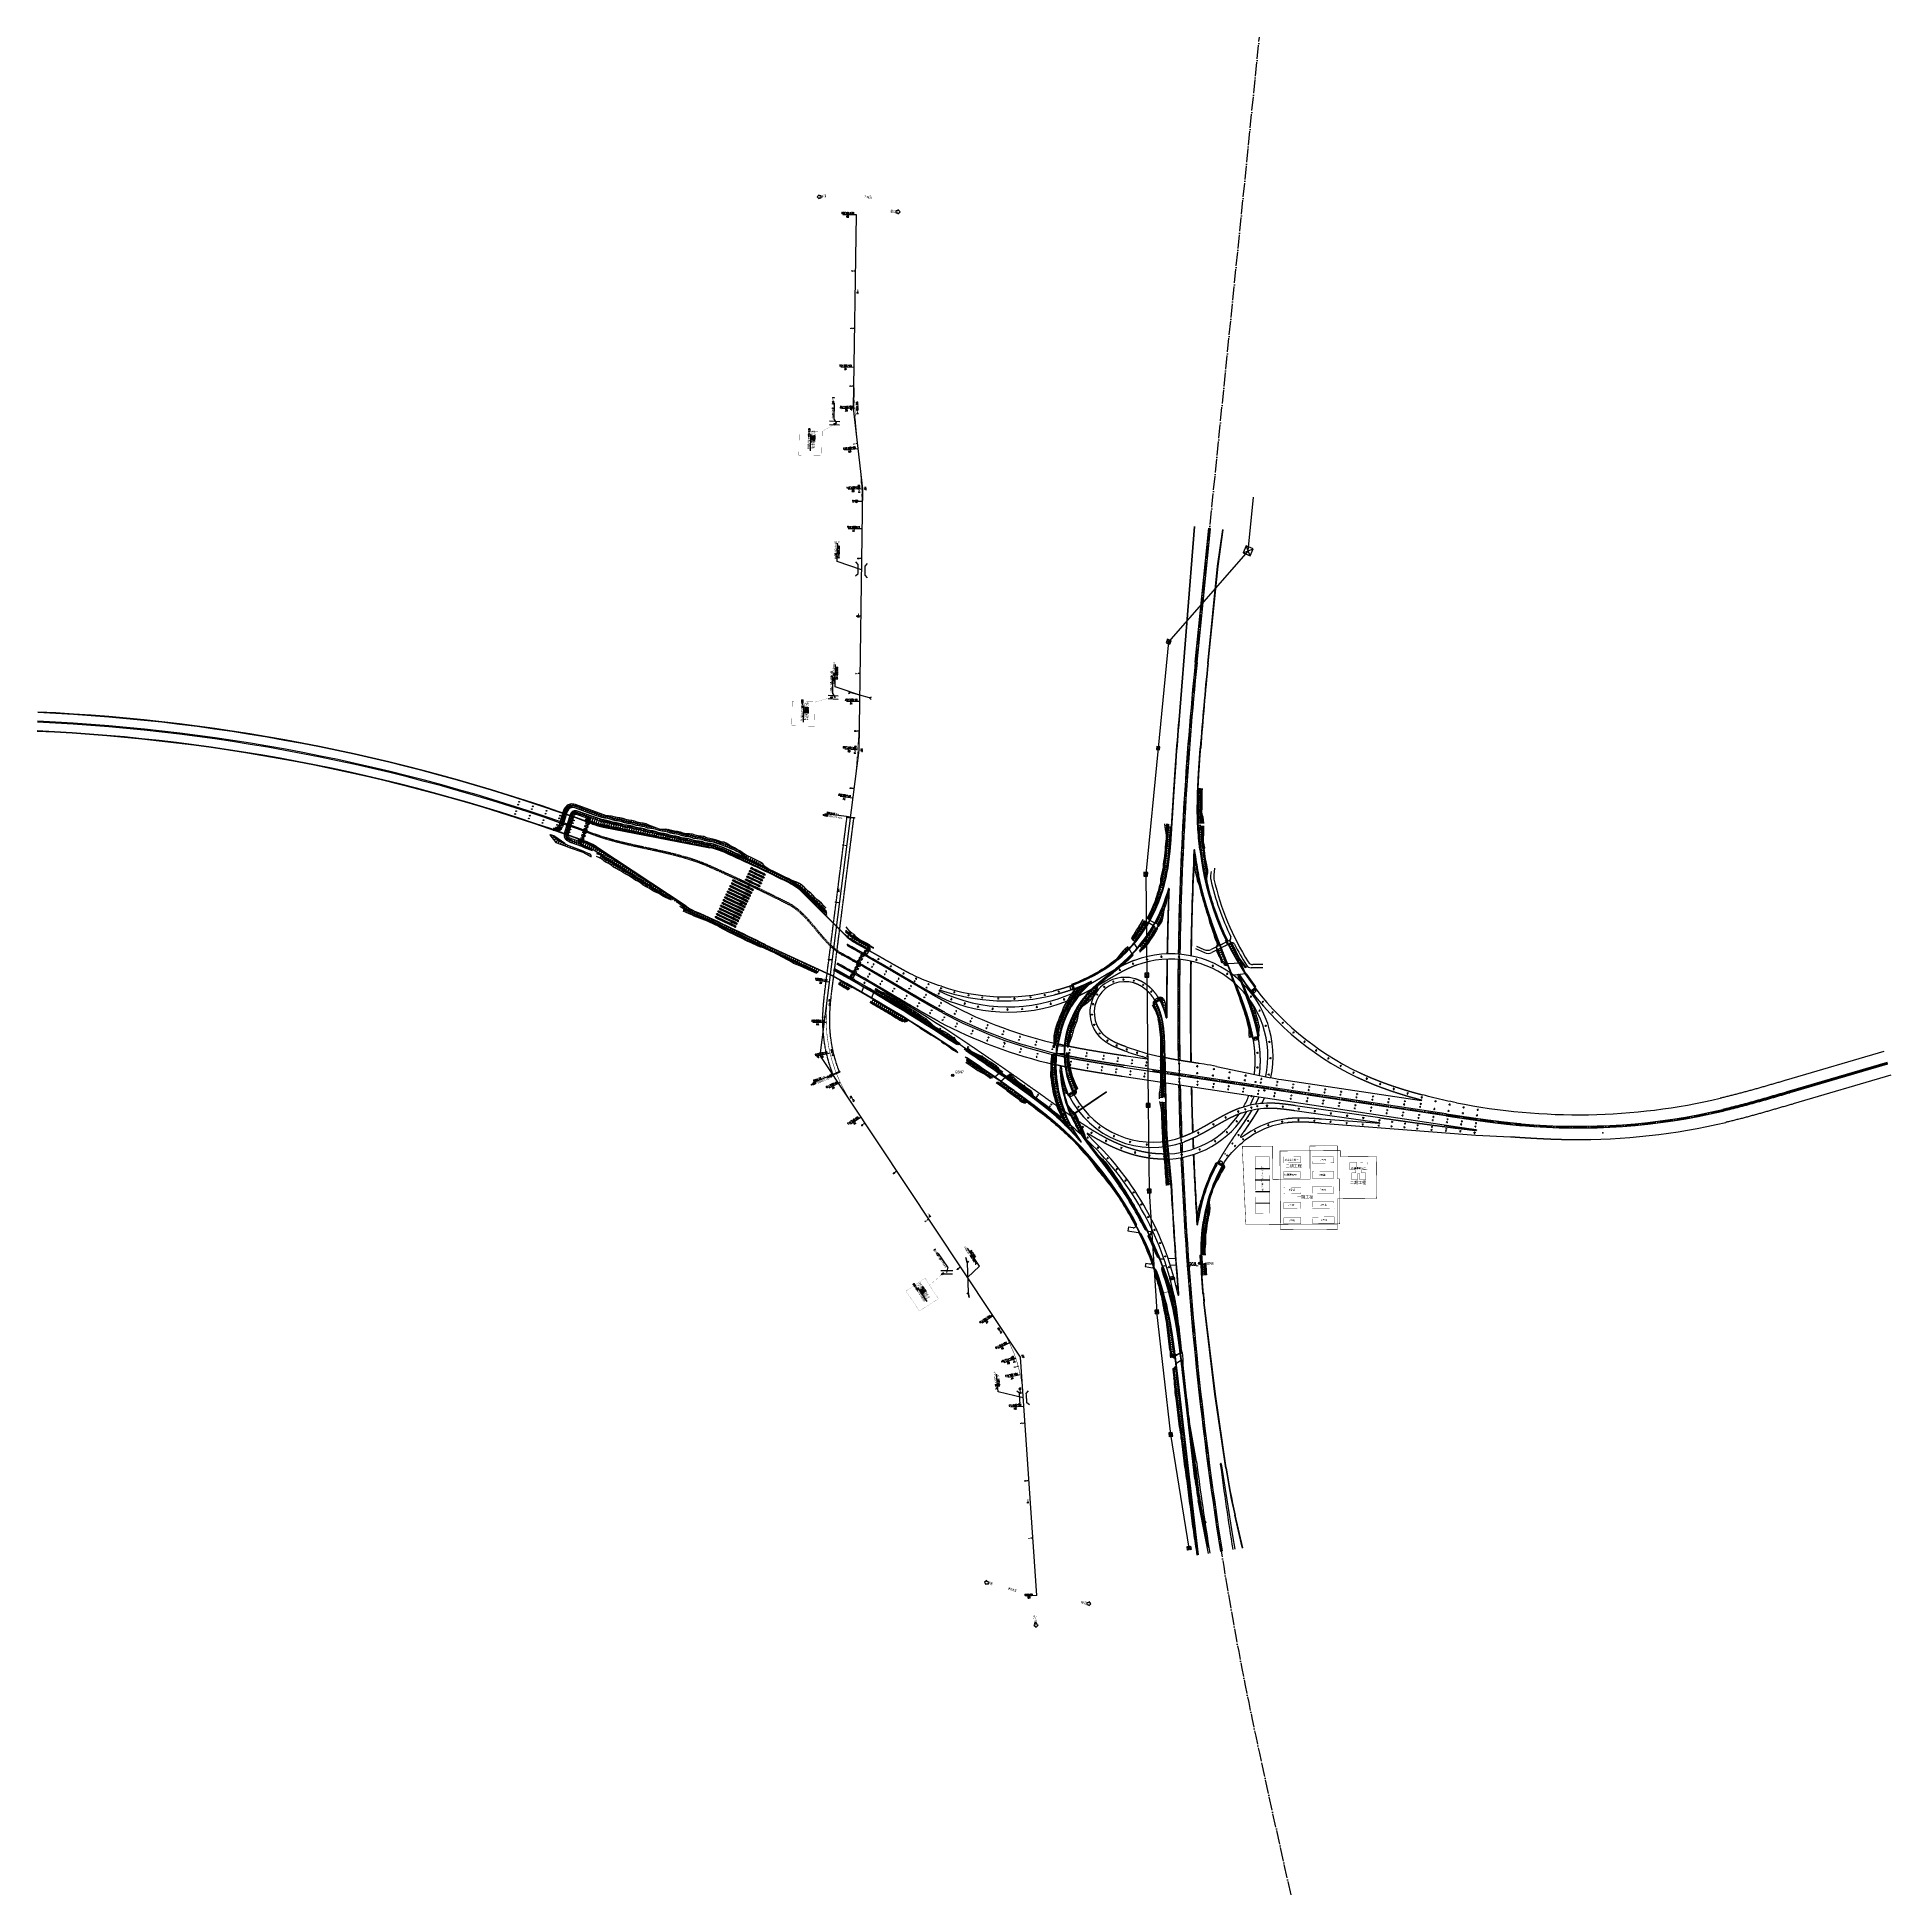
# Model space of a CAD drawing. Header units: inches. Extents: x 499362 to 502582, y 2542122 to 2545349.
import ezdxf
from ezdxf.enums import TextEntityAlignment as Align

# ---------------------------------------------------------------- set-up
doc = ezdxf.new("R2010")
doc.units = ezdxf.units.IN
doc.header["$MEASUREMENT"] = 0
for name, pattern in [('ACAD_ISO04W100', [30, 24, -3, 0, -3]), ('DASH', [0.35, 0.25, -0.1]), ('DASHED', [19.05, 12.7, -6.35]), ('HIDDEN', [9.525, 6.35, -3.175]), ('HIDDEN2', [4, 3, -1]), ('SuiDao_XUXIAN', [1.3, 1, -0.3])]:
    doc.linetypes.add(name, pattern=pattern)
for name, color, linetype in [('0-文字', 7, 'Continuous'), ('0-段落划分', 2, 'Continuous'), ('canshu', 7, 'Continuous'), ('circle', 3, 'Continuous'), ('ql', 7, 'Continuous'), ('station', 6, 'Continuous'), ('YOLLOW', 2, 'Continuous'), ('zhix', 7, 'Continuous'), ('尺寸', 2, 'Continuous'), ('构造物', 5, 'Continuous'), ('桥-立柱', 5, 'Continuous'), ('桥梁', 6, 'Continuous'), ('要素桩', 7, 'Continuous'), ('道路中线_FSYH', 7, 'Continuous'), ('隧道', 6, 'Continuous')]:
    doc.layers.add(name, color=color, linetype=linetype)
doc.styles.add('DXT', font='SimSun.ttf')
doc.styles.add('GTF_XW', font='simplex1.shx', dxfattribs={"width": 0.7, "bigfont": 'hztxt.shx'})
doc.styles.add('QQ', font='NSimSun.ttf', dxfattribs={"width": 0.75})
doc.styles.add('SB', font='txt.shx', dxfattribs={"height": 5, "bigfont": 'textf.shx'})
doc.styles.get("Standard").update_dxf_attribs({"font": 'simplex1.shx', "width": 0.7, "bigfont": 'hztxt.shx'})
doc.styles.add('构造物', font='simplex1.shx', dxfattribs={"width": 0.75, "bigfont": 'hztxt.shx'})
doc.styles.add('桥梁', font='simplex1.shx', dxfattribs={"width": 0.75, "bigfont": 'hztxt.shx'})
doc.styles.add('隧道', font='simplex1.shx', dxfattribs={"width": 0.75, "bigfont": 'hztxt.shx'})

# ---------------------------------------------------------------- blocks, each defined once
blk = doc.blocks.new('公里标')
at = {"layer": 'station'}
h = blk.add_hatch(color=256, dxfattribs=at)
edge = h.paths.add_edge_path()
edge.add_arc((0, 13), 3, 90, 270)
edge.add_line((0, 10), (0, 16))
blk.add_line((0, 16), (0, 0), dxfattribs=at)
blk.add_lwpolyline([(0, 16, 1), (0, 10)], format="xyb", close=True, dxfattribs=at)
blk.add_lwpolyline([(0, 16, -1), (0, 10, -15.340907)], format="xyb", dxfattribs=at)
blk = doc.blocks.new('szs')
for p, q in [((-0.5, 0), (0.5, 0)), ((0, -0.5), (0, 0.5))]:
    blk.add_line(p, q)
blk = doc.blocks.new('s22')
blk.add_lwpolyline([(0, 1.7), (-1.5, -0.9), (1.5, -0.9)], close=True)
blk.add_point((0, 0))
blk = doc.blocks.new('s27')
for p, q in [((-0.7, -0.7), (0.7, 0.7)), ((0.7, -0.7), (-0.7, 0.7))]:
    blk.add_line(p, q)
blk.add_circle((0, 0), 1)
blk.add_point((0, 0))
blk = doc.blocks.new('收费亭下人井')
for points in [[(462, -413), (493, -413), (493, -391), (462, -391)], [(465, -410), (490, -410), (490, -394), (465, -394)]]:
    blk.add_lwpolyline(points, close=True)
blk = doc.blocks.new('岛尾')
for p, q in [((643, -308), (643, -330)), ((643, -308), (662, -308)), ((643, -308), (661, -308)), ((643, -311), (653, -311)), ((660, -317), (667, -317)), ((660, -321), (667, -321)), ((643, -326), (653, -326)), ((643, -329), (661, -329)), ((643, -330), (662, -330))]:
    blk.add_line(p, q)
for centre, radius, start, end in [((653, -319), 7.5, 270, 90), ((655, -319), 12.5, 302.8599, 57.1401), ((655, -319), 13, 302.2042, 57.7958)]:
    blk.add_arc(centre, radius, start, end)
blk = doc.blocks.new('岛头')
for points in [[(531, -373), (532, -373), (530, -376), (529, -376), (531, -374)], [(531, -379), (532, -379), (530, -376), (529, -376), (531, -378)], [(532, -376), (534, -373), (536, -373), (534, -376)], [(532, -376), (534, -379), (536, -379), (534, -376)], [(538, -372), (541, -372), (538, -376), (536, -376)], [(538, -379), (541, -380), (538, -376), (536, -376)], [(540, -376), (543, -372), (545, -372), (542, -376)], [(540, -376), (543, -380), (545, -380), (542, -376)]]:
    blk.add_hatch(color=2).paths.add_polyline_path(points)
h = blk.add_hatch()
h.set_pattern_fill('DOTS', color=2, scale=0.500668, style=0)
h.set_pattern_definition([(0, (-2.891226, -791.991215), (0.0156458611, 0.0312917223), [0, -0.0312917223])])
edge = h.paths.add_edge_path()
edge.add_line((545, -376), (547, -370))
edge.add_arc((557, -380), 14.1, 136.4053, 162.4503)
edge.add_line((543, -376), (545, -376))
h = blk.add_hatch()
h.set_pattern_fill('DOTS', color=2, scale=0.500668, style=0)
h.set_pattern_definition([(0, (-2.891226, 40.1149), (0.0156458611, -0.0312917223), [0, -0.0312917223])])
edge = h.paths.add_edge_path()
edge.add_line((545, -376), (547, -381))
edge.add_arc((557, -372), 14.1, 197.5497, 223.5947, ccw=False)
edge.add_line((543, -376), (545, -376))
h = blk.add_hatch(color=2)
edge = h.paths.add_edge_path()
edge.add_line((547, -376), (550, -368))
edge.add_arc((561, -386), 21.7, 113.6967, 122.351, ccw=False)
edge.add_line((552, -367), (548, -376))
edge.add_line((548, -376), (547, -376))
h = blk.add_hatch(color=2)
edge = h.paths.add_edge_path()
edge.add_line((547, -376), (550, -384))
edge.add_arc((561, -365), 21.7, 237.649, 246.3033)
edge.add_line((552, -385), (548, -376))
edge.add_line((548, -376), (547, -376))
h = blk.add_hatch(color=2)
edge = h.paths.add_edge_path()
edge.add_line((550, -376), (551, -376))
edge.add_arc((562, -376), 11.5, 168.6067, 180.0025, ccw=False)
edge.add_line((551, -374), (550, -376))
h = blk.add_hatch(color=2)
edge = h.paths.add_edge_path()
edge.add_line((550, -376), (551, -376))
edge.add_arc((562, -376), 11.5, 179.9975, 191.3933)
edge.add_line((551, -378), (550, -376))
for p, q in [((553, -365), (559, -365)), ((553, -387), (559, -387)), ((559, -365), (569, -365)), ((559, -367), (569, -367)), ((559, -385), (569, -385)), ((559, -387), (569, -387)), ((565, -367), (565, -365)), ((565, -387), (565, -385)), ((567, -367), (567, -365)), ((567, -387), (567, -385)), ((569, -387), (569, -365))]:
    blk.add_line(p, q)
at = {"color": 7}
for points in [[(553, -365, 0.07322), (547, -367, 0.050166), (531, -374), (529, -376)], [(553, -387, -0.07322), (547, -385, -0.050166), (531, -378), (529, -376)], [(559, -365, -0.035902), (554, -366, 0.256273), (543, -376)], [(559, -387, 0.035902), (554, -386, -0.256273), (543, -376)]]:
    blk.add_lwpolyline(points, format="xyb", dxfattribs=at)
for radius, start, end in [(11.6, 108.4985, 180), (11.6, 180, 251.5015), (9.38, 113.2281, 180.0227), (9.38, 179.9773, 246.7943)]:
    blk.add_arc((562, -376), radius, start, end, dxfattribs=at)
blk = doc.blocks.new('A$C0F3E7B50')
blk.add_line((0, 1.6), (0, -1.6))
for points in [[(-52, 2.2), (-3.1, 2.2), (-3.1, -2.2), (-52, -2.2)], [(-52, 1.7), (-3.1, 1.7), (-3.1, -1.7), (-52, -1.7)], [(15, 2.2), (3.1, 2.2), (3.1, -2.2), (15, -2.2)], [(15, 1.7), (3.1, 1.7), (3.1, -1.7), (15, -1.7)]]:
    blk.add_lwpolyline(points, close=True)
at = {"linetype": 'HIDDEN', "const_width": 0.3}
for points in [[(-6.7, 0), (-3.1, 0)], [(6.7, 0), (3.1, 0)]]:
    blk.add_lwpolyline(points, dxfattribs=at)
for centre in [(-7.3, 0), (7.3, 0)]:
    blk.add_circle(centre, 0.631)
at = {"xscale": 0.1999999999998181, "yscale": 0.2000000000000455, "zscale": 0.2}
for name, p in [('岛头', (-165.7, 75.2)), ('收费亭下人井', (-95.6, 80.3)), ('岛尾', (-113.5, 63.7))]:
    blk.add_blockref(name, p, dxfattribs=at)
blk = doc.blocks.new('A$C79770C88')
blk.add_line((0, 2.2), (0, -2.2))
for points in [[(-15, 2.2), (-3.1, 2.2), (-3.1, -2.2), (-15, -2.2)], [(-15, 1.7), (-3.1, 1.7), (-3.1, -1.7), (-15, -1.7)], [(3.1, 2.2), (28, 2.2), (28, -2.2), (3.1, -2.2)], [(3.1, 1.7), (28, 1.7), (28, -1.7), (3.1, -1.7)]]:
    blk.add_lwpolyline(points, close=True)
at = {"linetype": 'HIDDEN', "const_width": 0.3}
for points in [[(-6.7, 0), (-3.1, 0)], [(6.7, 0), (3.1, 0)]]:
    blk.add_lwpolyline(points, dxfattribs=at)
for centre in [(-7.3, 0), (7.3, 0)]:
    blk.add_circle(centre, 0.631)
at = {"yscale": 0.2000000000000455, "zscale": 0.2}
for name, p, xscale in [('岛尾', (113.5, 63.7), -0.1999999999998181), ('收费亭下人井', (-95.6, 80.3), 0.1999999999998181), ('岛头', (141.7, 75.2), -0.1999999999998181)]:
    blk.add_blockref(name, p, dxfattribs=dict(at, xscale=xscale))
blk = doc.blocks.new('A$C111C62B0')
for points in [[(-28, 0), (-3.1, 0), (-3.1, -4.4), (-28, -4.4)], [(-28, -0.5), (-3.1, -0.5), (-3.1, -3.9), (-28, -3.9)], [(3.1, 0), (28, 0), (28, -4.4), (3.1, -4.4)], [(3.1, -0.5), (28, -0.5), (28, -3.9), (3.1, -3.9)]]:
    blk.add_lwpolyline(points, close=True)
at = {"linetype": 'HIDDEN', "const_width": 0.3}
for points in [[(-6.7, -2.2), (-3.1, -2.2)], [(6.7, -2.2), (3.1, -2.2)]]:
    blk.add_lwpolyline(points, dxfattribs=at)
for centre in [(-7.3, -2.2), (7.3, -2.2)]:
    blk.add_circle(centre, 0.631)
at = {"yscale": 0.2000000000000455, "zscale": 0.2}
for name, p, xscale in [('收费亭下人井', (-95.6, 78.1), 0.1999999999998181), ('岛头', (-141.7, 73), 0.1999999999998181), ('岛头', (141.7, 73), -0.1999999999998181)]:
    blk.add_blockref(name, p, dxfattribs=dict(at, xscale=xscale))
blk = doc.blocks.new('A$C035667EC')
at = {"layer": '桥-立柱', "color": 1, "linetype": 'Continuous'}
for p, q in [((500787.4, 2543741.8), (500795.5, 2543756.2)), ((500787.8, 2543741), (500796.3, 2543756.2)), ((500792.2, 2543750.4), (500793.8, 2543753.2)), ((500792.7, 2543754.4), (500793.8, 2543756.4)), ((500792.7, 2543754.4), (500793.6, 2543753.9)), ((500793.8, 2543757.7), (500793.5, 2543757.3)), ((500796.1, 2543755.8), (500793.5, 2543757.3)), ((500793.6, 2543753.9), (500793.8, 2543753.2)), ((500797.4, 2543755.6), (500793.8, 2543757.7)), ((500793.8, 2543756.4), (500795.2, 2543755.7)), ((500794, 2543749.5), (500795.5, 2543752.2)), ((500795.2, 2543755.7), (500795.4, 2543756.2)), ((500795.4, 2543756.2), (500795.7, 2543756.6)), ((500795.7, 2543756.6), (500795.4, 2543756.2)), ((500795.5, 2543752.2), (500796.2, 2543752.4)), ((500795.8, 2543755.4), (500796.9, 2543754.7)), ((500795.8, 2543755.3), (500796.9, 2543754.7)), ((500796.2, 2543752.4), (500797.7, 2543751.6)), ((500796.6, 2543757.1), (500796.9, 2543757.5)), ((500800.3, 2543755), (500796.6, 2543757.1)), ((500799.5, 2543756), (500796.9, 2543757.5)), ((500796.9, 2543754.7), (500797, 2543754.9)), ((500796.9, 2543754.7), (500798.9, 2543753.6)), ((500797, 2543754.9), (500797.4, 2543755.6)), ((500798.9, 2543753.6), (500797.7, 2543751.6)), ((500798.3, 2543758.6), (500801.1, 2543763.6)), ((500798.3, 2543758.6), (500799.6, 2543757.8)), ((500798.6, 2543756), (500798.8, 2543756.4)), ((500798.8, 2543756.4), (500803.3, 2543764.2)), ((500798.8, 2543756.4), (500799.6, 2543757.8)), ((500799.1, 2543756.2), (500803.5, 2543764.1)), ((500799.2, 2543755.6), (500804.1, 2543764.3)), ((500800.4, 2543755.2), (500799.3, 2543755.8)), ((500800.3, 2543755), (500801.3, 2543756.8)), ((500800.6, 2543758.1), (500801.7, 2543757.5)), ((500800.8, 2543758.4), (500801.8, 2543757.7)), ((500800.9, 2543758.6), (500802, 2543757.9)), ((500801.1, 2543763.6), (500802.4, 2543762.9)), ((500801.5, 2543765.8), (500801.3, 2543765.3)), ((500803.9, 2543763.9), (500801.3, 2543765.3)), ((500801.3, 2543756.8), (500803.3, 2543755.7)), ((500805.2, 2543763.7), (500801.5, 2543765.8)), ((500802, 2543757.9), (500801.7, 2543757.5)), ((500802.4, 2543762.9), (500803.2, 2543764.3)), ((500802.5, 2543761.4), (500803.5, 2543760.7)), ((500802.6, 2543761.6), (500803.7, 2543761)), ((500802.7, 2543761.8), (500803.8, 2543761.2)), ((500803.2, 2543764.3), (500803.5, 2543764.7)), ((500803.5, 2543764.7), (500803.2, 2543764.3)), ((500806.2, 2543760.8), (500803.3, 2543755.7)), ((500803.5, 2543760.7), (500803.8, 2543761.2)), ((500805.1, 2543763.5), (500804, 2543764.1)), ((500804.2, 2543761.9), (500804.3, 2543762.1)), ((500804.2, 2543761.9), (500806.2, 2543760.8)), ((500804.3, 2543762.1), (500805.2, 2543763.7)), ((501314.3, 2543752.3), (501314.3, 2543751.7)), ((501314.3, 2543751.7), (501314.5, 2543751.6)), ((501315.5, 2543752.6), (501314.4, 2543752.5)), ((501314.4, 2543751.2), (501314.5, 2543751.3)), ((501314.5, 2543750.5), (501314.4, 2543751.2)), ((501314.5, 2543751.6), (501314.5, 2543751.4)), ((501314.5, 2543751.3), (501314.5, 2543751.4)), ((501315.7, 2543751.8), (501315.7, 2543752.5)), ((501315.7, 2543751.7), (501315.7, 2543751.8)), ((501315.7, 2543751.5), (501315.7, 2543751.7)), ((501315.7, 2543751.5), (501315.7, 2543751.4)), ((501315.7, 2543751.4), (501315.8, 2543751.3)), ((501315.8, 2543751.3), (501315.9, 2543750.6)), ((501344.9, 2543752.5), (501344.9, 2543751.8)), ((501344.9, 2543751.8), (501345, 2543751.7)), ((501344.9, 2543751.3), (501345, 2543751.4)), ((501344.9, 2543750.6), (501344.9, 2543751.3)), ((501345, 2543751.7), (501345, 2543751.6)), ((501345, 2543751.4), (501345, 2543751.6)), ((501346.2, 2543752.7), (501345.1, 2543752.7)), ((501346.2, 2543751.7), (501346.3, 2543751.8)), ((501346.2, 2543751.6), (501346.2, 2543751.7)), ((501346.2, 2543751.6), (501346.2, 2543751.4)), ((501346.2, 2543751.4), (501346.3, 2543751.3)), ((501346.3, 2543751.8), (501346.3, 2543752.5)), ((501346.3, 2543751.3), (501346.3, 2543750.6)), ((500774.1, 2543717.4), (500776.9, 2543722.5)), ((500774.7, 2543715.3), (500779.1, 2543723.1)), ((500774.9, 2543715.1), (500779.3, 2543723)), ((500775, 2543714.5), (500779.9, 2543723.2)), ((500776.9, 2543722.5), (500778.3, 2543721.7)), ((500777.4, 2543724.7), (500777.1, 2543724.2)), ((500779.7, 2543722.8), (500777.1, 2543724.2)), ((500781, 2543722.6), (500777.4, 2543724.7)), ((500777.9, 2543725.5), (500778.2, 2543725.9)), ((500781.6, 2543723.4), (500777.9, 2543725.5)), ((500780.8, 2543724.5), (500778.2, 2543725.9)), ((500778.3, 2543721.7), (500779, 2543723.1)), ((500778.3, 2543720.2), (500779.4, 2543719.6)), ((500778.4, 2543720.4), (500779.5, 2543719.8)), ((500778.5, 2543720.7), (500779.6, 2543720)), ((500779, 2543723.1), (500779.3, 2543723.6)), ((500779.3, 2543723.6), (500779, 2543723.1)), ((500779.1, 2543726.1), (500780.2, 2543728.1)), ((500779.1, 2543726.1), (500780.4, 2543725.3)), ((500782, 2543719.6), (500779.1, 2543714.6)), ((500779.4, 2543719.6), (500779.6, 2543720)), ((500780.9, 2543722.4), (500779.8, 2543723)), ((500779.9, 2543724.4), (500780.1, 2543724.8)), ((500780, 2543720.7), (500780.1, 2543721)), ((500780, 2543720.7), (500782, 2543719.6)), ((500780.1, 2543724.8), (500788.3, 2543739.2)), ((500780.1, 2543724.8), (500780.4, 2543725.3)), ((500780.1, 2543721), (500781, 2543722.6)), ((500780.2, 2543728.1), (500781.1, 2543727.6)), ((500780.4, 2543724.7), (500788.5, 2543739)), ((500780.5, 2543724), (500789.1, 2543739.3)), ((500781, 2543724.9), (500782.1, 2543724.3)), ((500781.1, 2543727.6), (500781.8, 2543727.8)), ((500781.1, 2543725), (500782.1, 2543724.4)), ((500781.6, 2543723.4), (500782.1, 2543724.4)), ((500781.8, 2543727.8), (500783.4, 2543730.6)), ((500782.1, 2543724.4), (500784.1, 2543723.2)), ((500783.4, 2543733.8), (500782.3, 2543731.8)), ((500782.3, 2543731.8), (500783.2, 2543731.3)), ((500783.2, 2543731.3), (500783.4, 2543730.6)), ((500783.4, 2543733.8), (500784.3, 2543733.3)), ((500783.5, 2543726.8), (500785.1, 2543729.5)), ((500783.5, 2543726.8), (500783.7, 2543726.1)), ((500783.7, 2543726.1), (500785.3, 2543725.2)), ((500785.3, 2543725.2), (500784.1, 2543723.2)), ((500784.3, 2543733.3), (500785, 2543733.4)), ((500785, 2543733.4), (500786.6, 2543736.2)), ((500785.1, 2543729.5), (500785.8, 2543729.8)), ((500785.2, 2543742.5), (500785.4, 2543742.9)), ((500788.8, 2543740.4), (500785.2, 2543742.5)), ((500788, 2543741.4), (500785.4, 2543742.9)), ((500785.5, 2543737.4), (500786.6, 2543739.4)), ((500785.5, 2543737.4), (500786.4, 2543736.9)), ((500785.8, 2543729.8), (500787.3, 2543728.9)), ((500786.3, 2543743.1), (500787.4, 2543745.1)), ((500786.3, 2543743.1), (500787.6, 2543742.3)), ((500786.5, 2543740.7), (500786.3, 2543740.3)), ((500788.9, 2543738.8), (500786.3, 2543740.3)), ((500786.4, 2543736.9), (500786.6, 2543736.2)), ((500790.2, 2543738.6), (500786.5, 2543740.7)), ((500786.6, 2543739.4), (500787.9, 2543738.7)), ((500786.7, 2543732.5), (500788.3, 2543735.2)), ((500786.7, 2543732.5), (500786.9, 2543731.8)), ((500786.9, 2543731.8), (500788.5, 2543730.9)), ((500787.1, 2543741.4), (500787.3, 2543741.8)), ((500787.3, 2543741.8), (500787.6, 2543742.3)), ((500788.5, 2543730.9), (500787.3, 2543728.9)), ((500787.4, 2543745.1), (500788.3, 2543744.6)), ((500787.9, 2543738.7), (500788.2, 2543739.2)), ((500788.2, 2543739.2), (500788.5, 2543739.6)), ((500788.5, 2543739.6), (500788.2, 2543739.2)), ((500788.3, 2543744.6), (500789, 2543744.8)), ((500788.3, 2543742), (500789.4, 2543741.4)), ((500788.3, 2543741.9), (500789.3, 2543741.3)), ((500788.3, 2543735.2), (500789, 2543735.4)), ((500788.6, 2543738.4), (500789.7, 2543737.7)), ((500788.6, 2543738.3), (500789.7, 2543737.7)), ((500788.8, 2543740.4), (500789.4, 2543741.4)), ((500789, 2543744.8), (500790.6, 2543747.6)), ((500789, 2543735.4), (500790.5, 2543734.6)), ((500789.4, 2543741.3), (500791.4, 2543740.2)), ((500790.6, 2543750.7), (500789.5, 2543748.7)), ((500789.5, 2543748.7), (500790.4, 2543748.2)), ((500789.7, 2543737.7), (500789.8, 2543737.9)), ((500789.7, 2543737.7), (500791.7, 2543736.6)), ((500789.8, 2543737.9), (500790.2, 2543738.6)), ((500790.4, 2543748.2), (500790.6, 2543747.6)), ((500791.7, 2543736.6), (500790.5, 2543734.6)), ((500790.6, 2543750.7), (500791.5, 2543750.2)), ((500790.8, 2543743.8), (500792.3, 2543746.5)), ((500790.8, 2543743.8), (500791, 2543743.1)), ((500791, 2543743.1), (500792.5, 2543742.2)), ((500792.5, 2543742.2), (500791.4, 2543740.2)), ((500791.5, 2543750.2), (500792.2, 2543750.4)), ((500792.3, 2543746.5), (500793, 2543746.7)), ((500793, 2543746.7), (500794.6, 2543745.9)), ((500794, 2543749.5), (500794.2, 2543748.7)), ((500794.2, 2543748.7), (500795.7, 2543747.9)), ((500795.7, 2543747.9), (500794.6, 2543745.9)), ((500807.1, 2543721.5), (500807.6, 2543722.4)), ((500808, 2543720.8), (500807.2, 2543721.3)), ((500807.8, 2543722.4), (500808.7, 2543721.9)), ((500808.7, 2543721.7), (500808.2, 2543720.9)), ((500811.6, 2543733.7), (500812.1, 2543734.6)), ((500812.5, 2543733), (500811.7, 2543733.5)), ((500812.3, 2543734.7), (500813.2, 2543734.2)), ((500813.2, 2543734), (500812.7, 2543733.1)), ((500814.9, 2543739.4), (500814.4, 2543738.5)), ((500814.4, 2543738.3), (500815.3, 2543737.8)), ((500815.9, 2543738.9), (500815.1, 2543739.4)), ((500815.5, 2543737.9), (500816, 2543738.7)), ((500822.4, 2543747), (500822.8, 2543747.6)), ((500823.3, 2543746.3), (500822.5, 2543746.8)), ((500822.8, 2543747.6), (500822.9, 2543747.6)), ((500822.9, 2543747.6), (500823, 2543747.8)), ((500823.1, 2543747.9), (500823, 2543747.8)), ((500823.4, 2543748.6), (500823.1, 2543748)), ((500823.1, 2543748), (500823.1, 2543747.9)), ((500823.8, 2543747), (500823.5, 2543746.4)), ((500824.4, 2543748.2), (500823.6, 2543748.7)), ((500823.9, 2543747.3), (500823.8, 2543747.1)), ((500823.8, 2543747.1), (500823.8, 2543747)), ((500823.9, 2543747.3), (500824, 2543747.4)), ((500824, 2543747.4), (500824.1, 2543747.4)), ((500824.1, 2543747.4), (500824.4, 2543748)), ((500833.2, 2543721.2), (500833.7, 2543722.1)), ((500834.2, 2543720.5), (500833.3, 2543721)), ((500833.9, 2543722.1), (500834.8, 2543721.6)), ((500834.9, 2543721.4), (500834.4, 2543720.6)), ((500836.5, 2543726.8), (500836, 2543726)), ((500836.1, 2543725.8), (500836.9, 2543725.3)), ((500837.6, 2543726.4), (500836.7, 2543726.9)), ((500837.1, 2543725.3), (500837.6, 2543726.2)), ((500844.1, 2543734.4), (500844.4, 2543735)), ((500844.9, 2543733.8), (500844.1, 2543734.2)), ((500844.4, 2543735), (500844.6, 2543735.1)), ((500844.7, 2543735.3), (500844.6, 2543735.2)), ((500844.6, 2543735.1), (500844.6, 2543735.2)), ((500845, 2543736.1), (500844.7, 2543735.5)), ((500844.7, 2543735.5), (500844.7, 2543735.3)), ((500845.5, 2543734.4), (500845.1, 2543733.8)), ((500846, 2543735.7), (500845.2, 2543736.1)), ((500845.5, 2543734.7), (500845.4, 2543734.6)), ((500845.4, 2543734.6), (500845.5, 2543734.4)), ((500845.5, 2543734.7), (500845.6, 2543734.8)), ((500845.6, 2543734.8), (500845.7, 2543734.9)), ((500845.7, 2543734.9), (500846.1, 2543735.5)), ((500865.8, 2543722.2), (500866.1, 2543722.8)), ((500866.8, 2543721.4), (500865.8, 2543722)), ((500866.1, 2543722.8), (500866.3, 2543722.8)), ((500866.4, 2543723.1), (500866.3, 2543723)), ((500866.3, 2543722.8), (500866.3, 2543723)), ((500866.7, 2543723.8), (500866.4, 2543723.2)), ((500866.4, 2543723.2), (500866.4, 2543723.1)), ((500867.9, 2543723.3), (500866.9, 2543723.9)), ((500867.3, 2543722.1), (500867, 2543721.5)), ((500867.4, 2543722.4), (500867.3, 2543722.2)), ((500867.3, 2543722.2), (500867.3, 2543722.1)), ((500867.4, 2543722.4), (500867.5, 2543722.5)), ((500867.5, 2543722.5), (500867.6, 2543722.5)), ((500867.6, 2543722.5), (500867.9, 2543723.1)), ((501241.7, 2543729.1), (501242, 2543728.4)), ((501242.7, 2543729.8), (501241.8, 2543729.3)), ((501242, 2543728.4), (501242.2, 2543728.4)), ((501242.2, 2543728.4), (501242.2, 2543728.3)), ((501242.3, 2543728.1), (501242.2, 2543728.3)), ((501242.3, 2543728), (501242.3, 2543728.1)), ((501242.6, 2543727.4), (501242.3, 2543728)), ((501243.8, 2543727.8), (501242.8, 2543727.3)), ((501243.3, 2543729.1), (501242.9, 2543729.7)), ((501243.2, 2543729), (501243.3, 2543729.1)), ((501243.3, 2543728.8), (501243.2, 2543729)), ((501243.3, 2543728.8), (501243.4, 2543728.7)), ((501243.4, 2543728.7), (501243.5, 2543728.7)), ((501243.5, 2543728.7), (501243.8, 2543728)), ((501265.8, 2543740.7), (501264.7, 2543740.3)), ((501264.7, 2543740.1), (501264.9, 2543739.4)), ((501264.9, 2543739.4), (501265.1, 2543739.4)), ((501265.1, 2543739.4), (501265.1, 2543739.2)), ((501265.2, 2543739.1), (501265.1, 2543739.2)), ((501265.1, 2543738.9), (501265.2, 2543739.1)), ((501265.4, 2543738.3), (501265.1, 2543738.9)), ((501266.6, 2543738.6), (501265.6, 2543738.2)), ((501266.2, 2543739.9), (501266, 2543740.6)), ((501266.2, 2543739.8), (501266.2, 2543739.9)), ((501266.2, 2543739.7), (501266.2, 2543739.8)), ((501266.2, 2543739.7), (501266.3, 2543739.5)), ((501266.3, 2543739.5), (501266.4, 2543739.5)), ((501266.4, 2543739.5), (501266.7, 2543738.8)), ((501289, 2543748), (501289.2, 2543747.4)), ((501290.2, 2543748.5), (501289.1, 2543748.2)), ((501289.2, 2543747.4), (501289.3, 2543747.3)), ((501289.3, 2543747.3), (501289.3, 2543747.1)), ((501289.4, 2543747), (501289.3, 2543747.1)), ((501289.3, 2543746.9), (501289.4, 2543747)), ((501289.5, 2543746.2), (501289.3, 2543746.9)), ((501290.7, 2543746.3), (501289.6, 2543746.1)), ((501290.5, 2543747.7), (501290.4, 2543748.4)), ((501290.5, 2543747.6), (501290.5, 2543747.7)), ((501290.5, 2543747.4), (501290.5, 2543747.6)), ((501290.5, 2543747.4), (501290.5, 2543747.3)), ((501290.5, 2543747.3), (501290.7, 2543747.2)), ((501290.7, 2543747.2), (501290.8, 2543746.5)), ((501315.7, 2543750.4), (501314.6, 2543750.3)), ((501346.2, 2543750.5), (501345.1, 2543750.5)), ((501374.8, 2543745.6), (501375, 2543746.3)), ((501375, 2543746.3), (501375.1, 2543746.3)), ((501376, 2543745.1), (501375, 2543745.4)), ((501375.1, 2543746.3), (501375.2, 2543746.5)), ((501375.3, 2543747.4), (501375.2, 2543746.7)), ((501375.2, 2543746.7), (501375.2, 2543746.6)), ((501375.2, 2543746.6), (501375.2, 2543746.5)), ((501376.6, 2543747.2), (501375.5, 2543747.5)), ((501376.4, 2543745.9), (501376.2, 2543745.2)), ((501376.3, 2543746.2), (501376.4, 2543746.3)), ((501376.3, 2543746.2), (501376.3, 2543746)), ((501376.3, 2543746), (501376.4, 2543745.9)), ((501376.4, 2543746.3), (501376.5, 2543746.4)), ((501376.5, 2543746.4), (501376.7, 2543747)), ((501403.5, 2543735.3), (501403.8, 2543735.9)), ((501404.5, 2543734.6), (501403.5, 2543735.1)), ((501403.8, 2543735.9), (501403.9, 2543736)), ((501403.9, 2543736), (501404, 2543736.1)), ((501404.3, 2543737), (501404, 2543736.4)), ((501404, 2543736.4), (501404, 2543736.2)), ((501404, 2543736.2), (501404, 2543736.1)), ((501405.5, 2543736.6), (501404.5, 2543737.1)), ((501405, 2543735.3), (501404.7, 2543734.7)), ((501405, 2543735.6), (501405.1, 2543735.7)), ((501405, 2543735.6), (501405, 2543735.5)), ((501405, 2543735.5), (501405, 2543735.3)), ((501405.1, 2543735.7), (501405.2, 2543735.8)), ((501405.2, 2543735.8), (501405.5, 2543736.4)), ((501428.2, 2543721.3), (501428.5, 2543721.8)), ((501429.1, 2543720.4), (501428.2, 2543721.1)), ((501428.5, 2543721.8), (501428.7, 2543721.9)), ((501428.7, 2543721.9), (501428.8, 2543722)), ((501429.2, 2543722.8), (501428.8, 2543722.3)), ((501428.8, 2543722.3), (501428.9, 2543722.1)), ((501428.9, 2543722.1), (501428.8, 2543722)), ((501429.7, 2543721.1), (501429.3, 2543720.5)), ((501430.3, 2543722.3), (501429.4, 2543722.9)), ((501429.8, 2543721.3), (501429.7, 2543721.2)), ((501429.7, 2543721.2), (501429.7, 2543721.1)), ((501429.8, 2543721.4), (501430, 2543721.5)), ((501429.8, 2543721.3), (501429.8, 2543721.4)), ((501430, 2543721.5), (501430.4, 2543722)), ((500772.4, 2543716), (500772.7, 2543716.4)), ((500776.1, 2543713.9), (500772.4, 2543716)), ((500775.3, 2543714.9), (500772.7, 2543716.4)), ((500774.1, 2543717.4), (500775.4, 2543716.7)), ((500774.4, 2543714.9), (500774.6, 2543715.3)), ((500774.6, 2543715.3), (500775.4, 2543716.7)), ((500776.2, 2543714.1), (500775.1, 2543714.7)), ((500776.1, 2543713.9), (500777.1, 2543715.7)), ((500776.4, 2543717), (500777.5, 2543716.4)), ((500776.6, 2543717.2), (500777.7, 2543716.6)), ((500776.7, 2543717.4), (500777.8, 2543716.8)), ((500777.1, 2543715.7), (500779.1, 2543714.6)), ((500777.8, 2543716.8), (500777.5, 2543716.4)), ((500798.5, 2543706.5), (500798.2, 2543705.9)), ((500798.3, 2543705.7), (500799, 2543705.3)), ((500798.7, 2543706.6), (500798.5, 2543706.5)), ((500798.8, 2543706.7), (500798.7, 2543706.6)), ((500798.8, 2543707), (500799.1, 2543707.6)), ((500798.8, 2543706.8), (500798.8, 2543707)), ((500798.8, 2543706.7), (500798.8, 2543706.8)), ((500799.2, 2543705.3), (500799.6, 2543705.9)), ((500799.4, 2543707.6), (500800.1, 2543707.2)), ((500799.7, 2543706.3), (500799.6, 2543706.2)), ((500799.6, 2543706.1), (500799.6, 2543706.2)), ((500799.6, 2543705.9), (500799.6, 2543706.1)), ((500799.8, 2543706.4), (500799.7, 2543706.3)), ((500800.2, 2543707), (500799.8, 2543706.4)), ((500804.9, 2543717.6), (500804.4, 2543716.7)), ((500804.4, 2543716.5), (500805.3, 2543716)), ((500805.9, 2543717.2), (500805.1, 2543717.7)), ((500805.5, 2543716.1), (500806, 2543717)), ((500820.1, 2543694), (500819.8, 2543693.4)), ((500819.8, 2543693.2), (500820.6, 2543692.7)), ((500820.3, 2543694), (500820.1, 2543694)), ((500820.3, 2543694.1), (500820.4, 2543694.3)), ((500820.3, 2543694.1), (500820.3, 2543694)), ((500820.4, 2543694.4), (500820.7, 2543695)), ((500820.4, 2543694.3), (500820.4, 2543694.4)), ((500820.8, 2543692.8), (500821.2, 2543693.4)), ((500820.9, 2543695.1), (500821.7, 2543694.6)), ((500821.1, 2543693.5), (500821.2, 2543693.6)), ((500821.2, 2543693.4), (500821.1, 2543693.5)), ((500821.3, 2543693.8), (500821.2, 2543693.6)), ((500821.4, 2543693.8), (500821.3, 2543693.8)), ((500821.8, 2543694.4), (500821.4, 2543693.8)), ((500826.5, 2543705.1), (500826, 2543704.2)), ((500826, 2543704), (500826.9, 2543703.5)), ((500827.5, 2543704.6), (500826.7, 2543705.1)), ((500827.1, 2543703.5), (500827.6, 2543704.4)), ((500828.7, 2543708.9), (500829.3, 2543709.8)), ((500829.7, 2543708.2), (500828.8, 2543708.7)), ((500829.5, 2543709.9), (500830.3, 2543709.3)), ((500830.4, 2543709.1), (500829.9, 2543708.3)), ((500848, 2543692.4), (500847.5, 2543691.5)), ((500847.6, 2543691.3), (500848.4, 2543690.8)), ((500849.1, 2543691.9), (500848.2, 2543692.4)), ((500848.6, 2543690.9), (500849.1, 2543691.7)), ((500850.3, 2543696.3), (500850.8, 2543697.1)), ((500851.2, 2543695.5), (500850.4, 2543696.1)), ((500851, 2543697.2), (500851.9, 2543696.7)), ((500851.9, 2543696.5), (500851.4, 2543695.6)), ((500854.8, 2543708.6), (500855.3, 2543709.5)), ((500855.7, 2543707.9), (500854.9, 2543708.4)), ((500855.5, 2543709.5), (500856.4, 2543709)), ((500856.4, 2543708.8), (500855.9, 2543708)), ((500858.1, 2543714.2), (500857.6, 2543713.4)), ((500857.6, 2543713.2), (500858.5, 2543712.6)), ((500859.2, 2543713.8), (500858.3, 2543714.3)), ((500858.7, 2543712.7), (500859.2, 2543713.6)), ((500876.4, 2543696), (500876.9, 2543696.8)), ((500877.3, 2543695.3), (500876.4, 2543695.8)), ((500877.1, 2543696.9), (500877.9, 2543696.4)), ((500878, 2543696.2), (500877.5, 2543695.3)), ((500879.7, 2543701.6), (500879.2, 2543700.7)), ((500879.2, 2543700.5), (500880.1, 2543700)), ((500880.7, 2543701.1), (500879.9, 2543701.6)), ((500880.3, 2543700), (500880.8, 2543700.9)), ((500885.3, 2543709.1), (500885.9, 2543710)), ((500886.5, 2543708.2), (500885.4, 2543708.9)), ((500887.2, 2543709.4), (500886.1, 2543710.1)), ((500886.7, 2543708.3), (500887.3, 2543709.2)), ((500888, 2543713.6), (500888.5, 2543714.5)), ((500889.1, 2543712.7), (500888, 2543713.4)), ((500889.8, 2543713.9), (500888.7, 2543714.6)), ((500889.3, 2543712.7), (500889.9, 2543713.7)), ((500905.6, 2543686.5), (500905.1, 2543685.6)), ((500906.6, 2543686.1), (500905.8, 2543686.6)), ((500906.3, 2543697.8), (500906.8, 2543698.8)), ((500907.5, 2543697), (500906.3, 2543697.6)), ((500908.2, 2543698.2), (500907, 2543698.8)), ((500907.7, 2543697), (500908.2, 2543698)), ((500909.5, 2543703.7), (500910.1, 2543704.6)), ((500910.7, 2543702.8), (500909.6, 2543703.5)), ((500911.4, 2543704), (500910.3, 2543704.7)), ((500910.9, 2543702.9), (500911.5, 2543703.8)), ((500927.2, 2543686.9), (500927.5, 2543687.6)), ((500928.3, 2543686.3), (500927.3, 2543686.7)), ((500927.5, 2543687.6), (500927.6, 2543687.6)), ((500927.6, 2543687.6), (500927.7, 2543687.8)), ((500928, 2543688.7), (500927.7, 2543688)), ((500927.7, 2543688), (500927.8, 2543687.9)), ((500927.8, 2543687.9), (500927.7, 2543687.8)), ((500929.2, 2543688.3), (500928.2, 2543688.7)), ((500928.8, 2543687), (500928.5, 2543686.3)), ((500928.8, 2543687.2), (500928.7, 2543687.1)), ((500928.7, 2543687.1), (500928.8, 2543687)), ((500928.8, 2543687.2), (500928.8, 2543687.4)), ((500928.8, 2543687.4), (500929, 2543687.4)), ((500929, 2543687.4), (500929.3, 2543688.1)), ((500931.4, 2543696.8), (500931.2, 2543696.3)), ((500931.4, 2543696.8), (500931.5, 2543696.8)), ((500932.3, 2543695.8), (500931.4, 2543696.1)), ((500931.7, 2543697.7), (500931.5, 2543697.3)), ((500931.5, 2543697.3), (500931.6, 2543697.1)), ((500931.6, 2543697.1), (500931.5, 2543696.8)), ((500932, 2543697.8), (500932.9, 2543697.5)), ((500932.7, 2543696.3), (500932.5, 2543695.9)), ((500932.7, 2543696.7), (500932.6, 2543696.5)), ((500932.6, 2543696.5), (500932.7, 2543696.3)), ((500932.8, 2543696.8), (500932.7, 2543696.7)), ((500933, 2543697.3), (500932.8, 2543696.8)), ((501158.3, 2543700.6), (501156.2, 2543699.8)), ((501158.2, 2543694.3), (501156.2, 2543699.8)), ((501157.9, 2543701.6), (501161.9, 2543703.1)), ((501157.9, 2543701.6), (501158.3, 2543700.6)), ((501158, 2543701.4), (501159.2, 2543701.8)), ((501160.4, 2543695.1), (501158.2, 2543694.3)), ((501159.9, 2543700), (501158.7, 2543699.6)), ((501158.9, 2543699.1), (501158.7, 2543699.6)), ((501159.9, 2543699.8), (501158.8, 2543699.4)), ((501160, 2543699.6), (501158.9, 2543699.1)), ((501159.1, 2543702), (501161.9, 2543694.6)), ((501159.3, 2543701.6), (501162, 2543702.6)), ((501159.6, 2543701.7), (501162.1, 2543695.2)), ((501159.8, 2543702.3), (501160, 2543701.8)), ((501161, 2543697), (501159.8, 2543696.6)), ((501159.8, 2543696.6), (501160, 2543696.1)), ((501159.9, 2543701.8), (501162.4, 2543695.3)), ((501161.1, 2543696.8), (501159.9, 2543696.4)), ((501160, 2543701.8), (501160.2, 2543701.3)), ((501161.2, 2543696.6), (501160, 2543696.1)), ((501161.6, 2543701.8), (501160.2, 2543701.3)), ((501160.4, 2543695.2), (501160.5, 2543694.9)), ((501160.5, 2543694.9), (501160.7, 2543694.1)), ((501160.7, 2543694.1), (501164.7, 2543695.6)), ((501160.7, 2543694.4), (501161.8, 2543694.8)), ((501161.6, 2543701.8), (501163.7, 2543696.4)), ((501161.7, 2543695), (501164.5, 2543696.1)), ((501161.9, 2543703.1), (501162, 2543702.6)), ((501163.7, 2543696.4), (501162.2, 2543695.9)), ((501162.2, 2543695.9), (501162.4, 2543695.3)), ((501162.4, 2543695.3), (501162.6, 2543694.8)), ((501162.6, 2543694.8), (501162.4, 2543695.3)), ((501164.7, 2543695.6), (501164.5, 2543696.1)), ((501167.7, 2543687.6), (501168, 2543687)), ((501168.8, 2543688.3), (501167.8, 2543687.8)), ((501168, 2543687), (501168.2, 2543686.9)), ((501168.2, 2543686.9), (501168.2, 2543686.8)), ((501168.3, 2543686.7), (501168.2, 2543686.8)), ((501168.3, 2543686.5), (501168.3, 2543686.7)), ((501168.6, 2543685.9), (501168.3, 2543686.5)), ((501169.3, 2543687.6), (501169, 2543688.2)), ((501169.3, 2543687.5), (501169.3, 2543687.6)), ((501169.3, 2543687.3), (501169.3, 2543687.5)), ((501169.3, 2543687.3), (501169.4, 2543687.2)), ((501169.4, 2543687.2), (501169.5, 2543687.1)), ((501169.5, 2543687.1), (501169.8, 2543686.5)), ((501188.5, 2543704.3), (501188.1, 2543705)), ((501188.9, 2543705.7), (501188.2, 2543705.3)), ((501189.5, 2543704.6), (501188.7, 2543704.2)), ((501189.6, 2543704.9), (501189.2, 2543705.6)), ((501194.9, 2543695), (501194.1, 2543694.6)), ((501194.5, 2543693.6), (501194.1, 2543694.4)), ((501195.5, 2543694), (501194.7, 2543693.6)), ((501195.6, 2543694.2), (501195.1, 2543695)), ((501218.5, 2543715.8), (501218.9, 2543715.2)), ((501219.5, 2543716.6), (501218.6, 2543716)), ((501218.9, 2543715.2), (501219, 2543715.2)), ((501219, 2543715.2), (501219.1, 2543715.1)), ((501219.2, 2543714.9), (501219.1, 2543715.1)), ((501219.1, 2543714.8), (501219.2, 2543714.9)), ((501219.5, 2543714.2), (501219.1, 2543714.8)), ((501220.1, 2543715.9), (501219.7, 2543716.5)), ((501220.6, 2543714.7), (501219.7, 2543714.1)), ((501220, 2543715.8), (501220.1, 2543715.9)), ((501220.1, 2543715.7), (501220, 2543715.8)), ((501220.1, 2543715.7), (501220.2, 2543715.6)), ((501220.2, 2543715.6), (501220.3, 2543715.5)), ((501220.3, 2543715.5), (501220.7, 2543714.9)), ((501248.2, 2543712.7), (501248.2, 2543712.2)), ((501248.2, 2543712.2), (501248.3, 2543712.1)), ((501248.2, 2543711.7), (501248.3, 2543711.8)), ((501248.2, 2543711.7), (501248.3, 2543711.2)), ((501248.3, 2543712.1), (501248.3, 2543711.8)), ((501248.4, 2543712.8), (501249.4, 2543712.9)), ((501249.5, 2543711.1), (501248.5, 2543711)), ((501249.6, 2543712.2), (501249.5, 2543712.1)), ((501249.5, 2543712.1), (501249.5, 2543711.8)), ((501249.5, 2543711.8), (501249.6, 2543711.7)), ((501249.6, 2543712.7), (501249.6, 2543712.2)), ((501249.6, 2543711.7), (501249.7, 2543711.2)), ((501445.4, 2543698.2), (501444.7, 2543697.6)), ((501444.7, 2543697.4), (501445.4, 2543696.7)), ((501445.6, 2543698.2), (501446.2, 2543697.6)), ((501446.2, 2543697.4), (501445.6, 2543696.7)), ((501454.5, 2543707.7), (501453.9, 2543707.1)), ((501453.9, 2543706.9), (501454.5, 2543706.2)), ((501454.7, 2543707.7), (501455.4, 2543707.1)), ((501455.4, 2543706.9), (501454.8, 2543706.2)), ((501469.7, 2543692.5), (501470.1, 2543692.8)), ((501472.2, 2543689.2), (501469.7, 2543692.5)), ((501471.9, 2543690.5), (501470.1, 2543692.8)), ((501471, 2543690.8), (501471.4, 2543691.1)), ((501471.4, 2543691.1), (501472.7, 2543692)), ((501471.5, 2543691), (501478.6, 2543696.5)), ((501471.5, 2543690.2), (501479.4, 2543696.2)), ((501471.6, 2543690.8), (501478.8, 2543696.2)), ((501472.4, 2543689.3), (501471.7, 2543690.3)), ((501471.8, 2543693.2), (501476.4, 2543696.8)), ((501471.8, 2543693.2), (501472.7, 2543692)), ((501472.2, 2543689.2), (501473.9, 2543690.5)), ((501473.8, 2543691.9), (501474.6, 2543690.9)), ((501473.9, 2543690.4), (501475.3, 2543688.6)), ((501474, 2543692.1), (501474.8, 2543691.1)), ((501474.2, 2543692.2), (501474.9, 2543691.2)), ((501474.9, 2543691.2), (501474.6, 2543690.9)), ((501479.9, 2543692.2), (501475.3, 2543688.6)), ((501476.4, 2543696.8), (501477.3, 2543695.6)), ((501476.7, 2543694.2), (501477.5, 2543693.2)), ((501476.9, 2543694.3), (501477.7, 2543693.3)), ((501477.1, 2543694.5), (501477.9, 2543693.5)), ((501477.6, 2543698.6), (501477.2, 2543698.3)), ((501479, 2543695.9), (501477.2, 2543698.3)), ((501477.3, 2543695.6), (501478.6, 2543696.5)), ((501477.5, 2543693.2), (501477.9, 2543693.5)), ((501480.2, 2543695.2), (501477.6, 2543698.6)), ((501478.5, 2543694), (501478.8, 2543694.1)), ((501478.5, 2543694), (501479.9, 2543692.2)), ((501478.6, 2543696.5), (501479, 2543696.8)), ((501479, 2543696.8), (501478.6, 2543696.5)), ((501478.8, 2543694.1), (501480.2, 2543695.2)), ((501480, 2543695.1), (501479.2, 2543696.1)), ((500841.6, 2543681.3), (500841.3, 2543680.7)), ((500841.3, 2543680.5), (500842.1, 2543680)), ((500841.8, 2543681.3), (500841.6, 2543681.3)), ((500841.8, 2543681.4), (500841.9, 2543681.6)), ((500841.8, 2543681.4), (500841.8, 2543681.3)), ((500841.9, 2543681.7), (500842.2, 2543682.3)), ((500841.9, 2543681.6), (500841.9, 2543681.7)), ((500842.3, 2543680), (500842.7, 2543680.6)), ((500842.4, 2543682.3), (500843.2, 2543681.9)), ((500842.6, 2543680.8), (500842.7, 2543680.9)), ((500842.7, 2543680.6), (500842.6, 2543680.8)), ((500842.8, 2543681), (500842.7, 2543680.9)), ((500842.9, 2543681.1), (500842.8, 2543681)), ((500843.3, 2543681.7), (500842.9, 2543681.1)), ((500863, 2543668.4), (500862.7, 2543667.8)), ((500862.7, 2543667.6), (500863.5, 2543667.1)), ((500863.2, 2543668.4), (500863, 2543668.4)), ((500863.2, 2543668.5), (500863.3, 2543668.7)), ((500863.2, 2543668.5), (500863.2, 2543668.4)), ((500863.3, 2543668.8), (500863.6, 2543669.4)), ((500863.3, 2543668.7), (500863.3, 2543668.8)), ((500863.7, 2543667.2), (500864, 2543667.8)), ((500863.8, 2543669.5), (500864.6, 2543669)), ((500864, 2543667.9), (500864.1, 2543668)), ((500864, 2543667.8), (500864, 2543667.9)), ((500864.2, 2543668.1), (500864.1, 2543668)), ((500864.3, 2543668.2), (500864.2, 2543668.1)), ((500864.7, 2543668.8), (500864.3, 2543668.2)), ((500869, 2543678.8), (500869.5, 2543679.6)), ((500869.9, 2543678.1), (500869.1, 2543678.6)), ((500869.7, 2543679.7), (500870.6, 2543679.2)), ((500870.6, 2543679), (500870.1, 2543678.1)), ((500872.3, 2543684.4), (500871.8, 2543683.5)), ((500871.9, 2543683.3), (500872.7, 2543682.8)), ((500873.4, 2543683.9), (500872.5, 2543684.4)), ((500872.9, 2543682.9), (500873.4, 2543683.7)), ((500884.3, 2543655.3), (500883.9, 2543654.7)), ((500884, 2543654.5), (500884.7, 2543654)), ((500884.4, 2543655.4), (500884.3, 2543655.3)), ((500884.5, 2543655.5), (500884.4, 2543655.4)), ((500884.5, 2543655.5), (500884.6, 2543655.6)), ((500884.6, 2543655.7), (500884.9, 2543656.3)), ((500884.6, 2543655.6), (500884.6, 2543655.7)), ((500885, 2543654.1), (500885.3, 2543654.7)), ((500885.1, 2543656.4), (500885.9, 2543655.9)), ((500885.3, 2543654.8), (500885.4, 2543655)), ((500885.3, 2543654.7), (500885.3, 2543654.8)), ((500885.6, 2543655.1), (500885.4, 2543655.1)), ((500885.4, 2543655.1), (500885.4, 2543655)), ((500886, 2543655.7), (500885.6, 2543655.1)), ((500891.1, 2543666.9), (500890.6, 2543666.1)), ((500890.6, 2543665.9), (500891.5, 2543665.4)), ((500892.1, 2543666.5), (500891.3, 2543667)), ((500891.7, 2543665.4), (500892.2, 2543666.3)), ((500893.3, 2543670.8), (500893.8, 2543671.7)), ((500894.3, 2543670.1), (500893.4, 2543670.6)), ((500894.1, 2543671.7), (500894.9, 2543671.2)), ((500895, 2543671), (500894.5, 2543670.2)), ((500902.3, 2543680.9), (500902.8, 2543681.7)), ((500903.3, 2543680.2), (500902.4, 2543680.7)), ((500903, 2543681.8), (500903.9, 2543681.3)), ((500904, 2543681.1), (500903.5, 2543680.2)), ((500905.1, 2543685.4), (500906, 2543684.9)), ((500906.2, 2543685), (500906.7, 2543685.8)), ((500912.8, 2543654.5), (500912.3, 2543653.6)), ((500913.9, 2543654), (500913, 2543654.5)), ((500915, 2543658.4), (500915.5, 2543659.3)), ((500915.9, 2543657.7), (500915, 2543658.2)), ((500915.7, 2543659.3), (500916.6, 2543658.8)), ((500916.6, 2543658.6), (500916.1, 2543657.8)), ((500928.6, 2543666.2), (500929.1, 2543667)), ((500929.5, 2543665.5), (500928.6, 2543666)), ((500929.3, 2543667.1), (500930.1, 2543666.6)), ((500930.2, 2543666.4), (500929.7, 2543665.5)), ((500931.7, 2543671.9), (500931.2, 2543671)), ((500931.3, 2543670.8), (500932.1, 2543670.3)), ((500932.8, 2543671.5), (500931.9, 2543671.9)), ((500932.3, 2543670.4), (500932.8, 2543671.3)), ((500949.1, 2543677.4), (500949.3, 2543678.1)), ((500950, 2543676.9), (500949.2, 2543677.2)), ((500949.3, 2543678.1), (500949.5, 2543678.1)), ((500949.8, 2543679.2), (500949.5, 2543678.5)), ((500949.5, 2543678.5), (500949.6, 2543678.4)), ((500949.6, 2543678.4), (500949.5, 2543678.3)), ((500949.5, 2543678.1), (500949.5, 2543678.3)), ((500950.8, 2543678.9), (500950, 2543679.3)), ((500950.5, 2543677.6), (500950.2, 2543677)), ((500950.4, 2543677.9), (500950.5, 2543678)), ((500950.4, 2543677.9), (500950.4, 2543677.8)), ((500950.4, 2543677.8), (500950.5, 2543677.6)), ((500950.5, 2543678), (500950.6, 2543678.1)), ((500950.6, 2543678.1), (500950.9, 2543678.8)), ((500958.2, 2543658.1), (500957.7, 2543657.2)), ((500957.8, 2543657), (500958.7, 2543656.5)), ((500959.3, 2543657.7), (500958.4, 2543658.2)), ((500958.9, 2543656.6), (500959.3, 2543657.5)), ((500972.6, 2543669.5), (500972.8, 2543670.2)), ((500973.5, 2543669.1), (500972.7, 2543669.3)), ((500972.8, 2543670.2), (500972.9, 2543670.3)), ((500973.1, 2543671.4), (500972.9, 2543670.7)), ((500972.9, 2543670.7), (500973, 2543670.6)), ((500973, 2543670.6), (500972.9, 2543670.4)), ((500972.9, 2543670.3), (500972.9, 2543670.4)), ((500974.1, 2543671.2), (500973.3, 2543671.5)), ((500973.9, 2543669.9), (500973.7, 2543669.2)), ((500973.9, 2543670.1), (500973.8, 2543670)), ((500973.8, 2543670), (500973.9, 2543669.9)), ((500973.9, 2543670.3), (500974, 2543670.4)), ((500973.9, 2543670.1), (500973.9, 2543670.3)), ((500974, 2543670.4), (500974.2, 2543671)), ((500995.6, 2543664), (500995.7, 2543664.7)), ((500995.7, 2543664.7), (500995.8, 2543664.8)), ((500996.8, 2543663.6), (500995.7, 2543663.8)), ((500995.9, 2543665.9), (500995.8, 2543665.2)), ((500995.8, 2543665.2), (500995.9, 2543665.1)), ((500995.8, 2543664.8), (500995.9, 2543664.9)), ((500995.9, 2543665.1), (500995.9, 2543664.9)), ((500997.2, 2543665.8), (500996.1, 2543666)), ((500997, 2543664.7), (500997.1, 2543664.8)), ((500997, 2543664.7), (500997, 2543664.5)), ((500997, 2543664.5), (500997.1, 2543664.4)), ((500997.1, 2543664.4), (500997, 2543663.7)), ((500997.1, 2543664.8), (500997.2, 2543664.9)), ((500997.2, 2543664.9), (500997.3, 2543665.6)), ((501021.2, 2543660.9), (501021.3, 2543661)), ((501021.2, 2543660.2), (501021.2, 2543660.9)), ((501021.3, 2543662.1), (501021.3, 2543661.4)), ((501021.3, 2543661.4), (501021.4, 2543661.3)), ((501021.4, 2543661.3), (501021.3, 2543661.1)), ((501021.3, 2543661), (501021.3, 2543661.1)), ((501022.2, 2543660), (501021.3, 2543660)), ((501022.4, 2543662.1), (501021.5, 2543662.2)), ((501022.3, 2543661), (501022.4, 2543661.2)), ((501022.3, 2543661), (501022.3, 2543660.9)), ((501022.3, 2543660.9), (501022.4, 2543660.8)), ((501022.4, 2543660.8), (501022.3, 2543660.1)), ((501022.4, 2543661.2), (501022.5, 2543661.3)), ((501022.5, 2543661.3), (501022.5, 2543662)), ((501030.7, 2543679.4), (501030.7, 2543678.9)), ((501030.7, 2543678.9), (501030.8, 2543678.8)), ((501030.7, 2543678.4), (501030.8, 2543678.5)), ((501030.7, 2543678.4), (501030.7, 2543677.9)), ((501030.8, 2543678.8), (501030.8, 2543678.5)), ((501031.9, 2543677.7), (501030.9, 2543677.7)), ((501031, 2543679.5), (501032, 2543679.5)), ((501032, 2543678.8), (501032, 2543678.5)), ((501032.1, 2543678.8), (501032, 2543678.8)), ((501032, 2543678.5), (501032.1, 2543678.3)), ((501032.1, 2543679.3), (501032.1, 2543678.8)), ((501032.1, 2543678.3), (501032.1, 2543677.8)), ((501046.9, 2543660.7), (501046.9, 2543660)), ((501046.9, 2543660), (501047, 2543659.9)), ((501046.9, 2543659.5), (501047, 2543659.6)), ((501046.9, 2543658.8), (501046.9, 2543659.5)), ((501047.9, 2543660.9), (501047, 2543660.9)), ((501047, 2543659.9), (501047, 2543659.8)), ((501047, 2543659.6), (501047, 2543659.8)), ((501047.9, 2543658.7), (501047, 2543658.7)), ((501048, 2543659.9), (501048.1, 2543660)), ((501048, 2543659.8), (501048, 2543659.9)), ((501048, 2543659.8), (501048, 2543659.6)), ((501048, 2543659.6), (501048.1, 2543659.5)), ((501048.1, 2543660), (501048.1, 2543660.7)), ((501048.1, 2543659.5), (501048.1, 2543658.8)), ((501058.7, 2543679.4), (501058.8, 2543678.9)), ((501058.8, 2543678.9), (501058.9, 2543678.8)), ((501058.8, 2543678.4), (501058.9, 2543678.5)), ((501058.8, 2543678.4), (501058.8, 2543677.9)), ((501058.9, 2543678.8), (501058.9, 2543678.5)), ((501059, 2543679.6), (501060, 2543679.6)), ((501060.1, 2543677.8), (501059.1, 2543677.8)), ((501060.1, 2543679.5), (501060.2, 2543679)), ((501060.2, 2543679), (501060.1, 2543678.9)), ((501060.1, 2543678.9), (501060.1, 2543678.6)), ((501060.1, 2543678.6), (501060.2, 2543678.5)), ((501060.2, 2543678.5), (501060.2, 2543678)), ((501072.4, 2543661.7), (501072.5, 2543661)), ((501072.5, 2543661), (501072.6, 2543660.9)), ((501072.5, 2543660.5), (501072.6, 2543660.6)), ((501072.6, 2543659.8), (501072.5, 2543660.5)), ((501073.5, 2543661.9), (501072.6, 2543661.9)), ((501072.6, 2543660.9), (501072.6, 2543660.8)), ((501072.6, 2543660.6), (501072.6, 2543660.8)), ((501073.7, 2543659.8), (501072.8, 2543659.7)), ((501073.7, 2543661.1), (501073.6, 2543661.8)), ((501073.6, 2543661), (501073.7, 2543661.1)), ((501073.6, 2543660.9), (501073.6, 2543661)), ((501073.6, 2543660.9), (501073.6, 2543660.7)), ((501073.6, 2543660.7), (501073.7, 2543660.6)), ((501073.7, 2543660.6), (501073.8, 2543659.9)), ((501086.7, 2543681.7), (501086.7, 2543681.2)), ((501086.7, 2543681.2), (501086.8, 2543681.1)), ((501086.8, 2543681.1), (501086.9, 2543680.8)), ((501086.8, 2543680.7), (501086.9, 2543680.8)), ((501086.8, 2543680.7), (501086.8, 2543680.2)), ((501086.9, 2543681.9), (501087.9, 2543682)), ((501088.1, 2543680.2), (501087.1, 2543680.1)), ((501088, 2543681.9), (501088.1, 2543681.4)), ((501088.1, 2543681.4), (501088, 2543681.3)), ((501088, 2543681.3), (501088.1, 2543681)), ((501088.1, 2543681), (501088.2, 2543680.9)), ((501088.2, 2543680.9), (501088.2, 2543680.4)), ((501097.7, 2543665), (501097.8, 2543664.4)), ((501098.9, 2543665.4), (501097.8, 2543665.2)), ((501097.8, 2543664.4), (501097.9, 2543664.3)), ((501097.9, 2543664.3), (501098, 2543664.1)), ((501097.9, 2543663.9), (501098, 2543664)), ((501098, 2543663.2), (501097.9, 2543663.9)), ((501098, 2543664), (501098, 2543664.1)), ((501099.3, 2543663.3), (501098.2, 2543663.1)), ((501099.2, 2543664.6), (501099.1, 2543665.3)), ((501099.1, 2543664.5), (501099.2, 2543664.6)), ((501099.1, 2543664.3), (501099.1, 2543664.5)), ((501099.1, 2543664.3), (501099.2, 2543664.2)), ((501099.2, 2543664.2), (501099.3, 2543664.1)), ((501099.3, 2543664.1), (501099.4, 2543663.4)), ((501111.4, 2543685.6), (501111.5, 2543685.1)), ((501111.5, 2543685.1), (501111.6, 2543685.1)), ((501111.6, 2543685.8), (501112.6, 2543686)), ((501111.6, 2543685.1), (501111.6, 2543684.8)), ((501111.6, 2543684.6), (501111.6, 2543684.8)), ((501111.6, 2543684.6), (501111.6, 2543684.2)), ((501112.9, 2543684.2), (501111.9, 2543684.1)), ((501112.7, 2543685.9), (501112.8, 2543685.4)), ((501112.8, 2543685.4), (501112.7, 2543685.3)), ((501112.7, 2543685.3), (501112.8, 2543685)), ((501112.8, 2543685), (501112.9, 2543684.9)), ((501112.9, 2543684.9), (501113, 2543684.4)), ((501121.7, 2543670.5), (501121.9, 2543669.8)), ((501122.8, 2543670.9), (501121.8, 2543670.7)), ((501121.9, 2543669.8), (501122, 2543669.7)), ((501122, 2543669.7), (501122, 2543669.6)), ((501122.1, 2543669.4), (501122, 2543669.6)), ((501122, 2543669.3), (501122.1, 2543669.4)), ((501122.2, 2543668.6), (501122, 2543669.3)), ((501123.4, 2543668.8), (501122.4, 2543668.5)), ((501123.2, 2543670.2), (501123, 2543670.8)), ((501123.1, 2543670), (501123.2, 2543670.2)), ((501123.2, 2543669.9), (501123.1, 2543670)), ((501123.2, 2543669.9), (501123.2, 2543669.8)), ((501123.2, 2543669.8), (501123.3, 2543669.7)), ((501123.3, 2543669.7), (501123.5, 2543669)), ((501145.1, 2543678), (501145.3, 2543677.4)), ((501146.2, 2543678.6), (501145.2, 2543678.2)), ((501145.3, 2543677.4), (501145.5, 2543677.3)), ((501145.5, 2543677.3), (501145.5, 2543677.2)), ((501145.6, 2543677), (501145.5, 2543677.2)), ((501145.5, 2543676.9), (501145.6, 2543677)), ((501145.8, 2543676.2), (501145.5, 2543676.9)), ((501147, 2543676.5), (501145.9, 2543676.1)), ((501146.6, 2543677.8), (501146.4, 2543678.5)), ((501146.6, 2543677.7), (501146.6, 2543677.8)), ((501146.6, 2543677.6), (501146.6, 2543677.7)), ((501146.6, 2543677.6), (501146.7, 2543677.4)), ((501146.7, 2543677.4), (501146.8, 2543677.4)), ((501146.8, 2543677.4), (501147.1, 2543676.7)), ((501169.8, 2543686.3), (501168.8, 2543685.8)), ((501195.3, 2543669.1), (501195.6, 2543670.1)), ((501195.4, 2543668.8), (501195.9, 2543668.7)), ((501195.7, 2543670.2), (501196.2, 2543670)), ((501195.9, 2543668.7), (501196, 2543668.7)), ((501196, 2543668.7), (501196.3, 2543668.7)), ((501196.2, 2543670), (501196.3, 2543669.9)), ((501196.3, 2543669.9), (501196.6, 2543669.8)), ((501196.4, 2543668.5), (501196.3, 2543668.7)), ((501196.4, 2543668.5), (501196.8, 2543668.4)), ((501196.6, 2543669.8), (501196.7, 2543669.9)), ((501196.7, 2543669.9), (501197.2, 2543669.8)), ((501197.3, 2543669.6), (501197, 2543668.6)), ((501303.8, 2543677.5), (501308.9, 2543680.4)), ((501305, 2543675.5), (501303.8, 2543677.5)), ((501304.7, 2543675.4), (501303.8, 2543674.9)), ((501303.8, 2543674.9), (501305.9, 2543671.2)), ((501304, 2543675), (501304.6, 2543673.9)), ((501311.8, 2543678), (501304.4, 2543673.8)), ((501305, 2543675.5), (501304.7, 2543675.4)), ((501304.8, 2543674), (501306.3, 2543671.4)), ((501305.2, 2543673.4), (501304.8, 2543673.1)), ((501304.8, 2543673.1), (501305.2, 2543673.4)), ((501311.6, 2543677.4), (501305, 2543673.7)), ((501311.7, 2543677.1), (501305.2, 2543673.4)), ((501306, 2543673.8), (501305.2, 2543673.4)), ((501306, 2543676.1), (501305.6, 2543675.9)), ((501306.2, 2543674.8), (501305.6, 2543675.9)), ((501306.4, 2543674.9), (501305.8, 2543676)), ((501305.9, 2543671.2), (501306.3, 2543671.4)), ((501306.6, 2543675), (501306, 2543676.1)), ((501306.7, 2543672.5), (501306, 2543673.8)), ((501311.7, 2543675.4), (501306.7, 2543672.5)), ((501310, 2543678.4), (501308.9, 2543680.4)), ((501309, 2543677.8), (501309.4, 2543678.1)), ((501309.6, 2543676.8), (501309, 2543677.8)), ((501309.8, 2543676.9), (501309.2, 2543678)), ((501310, 2543677), (501309.4, 2543678.1)), ((501311.2, 2543679.1), (501310, 2543678.4)), ((501310.9, 2543679), (501311.6, 2543677.9)), ((501311.7, 2543677.1), (501311, 2543676.7)), ((501311.7, 2543675.4), (501311, 2543676.7)), ((501311.2, 2543679.1), (501313.3, 2543675.4)), ((501311.4, 2543677.8), (501312.8, 2543675.2)), ((501312.2, 2543677.4), (501311.7, 2543677.1)), ((501313.3, 2543675.4), (501312.8, 2543675.2)), ((501469, 2543682.2), (501469.6, 2543682.6)), ((501469.7, 2543681.1), (501469, 2543682)), ((501469.6, 2543682.6), (501469.7, 2543682.6)), ((501469.7, 2543682.6), (501469.9, 2543682.7)), ((501470, 2543682.7), (501469.9, 2543682.7)), ((501470.4, 2543681.5), (501469.9, 2543681)), ((501470.6, 2543683.3), (501470, 2543682.9)), ((501470, 2543682.9), (501470, 2543682.7)), ((501470.5, 2543681.6), (501470.4, 2543681.5)), ((501470.6, 2543681.7), (501470.5, 2543681.6)), ((501470.6, 2543681.7), (501470.7, 2543681.8)), ((501470.7, 2543681.8), (501470.8, 2543681.8)), ((501471.4, 2543682.4), (501470.8, 2543683.3)), ((501470.8, 2543681.8), (501471.4, 2543682.2)), ((501484.1, 2543658.1), (501484.8, 2543658.4)), ((501484.6, 2543656.9), (501484.1, 2543657.9)), ((501484.8, 2543658.4), (501484.9, 2543658.4)), ((501485.4, 2543657.2), (501484.8, 2543656.9)), ((501484.9, 2543658.4), (501485, 2543658.5)), ((501485.2, 2543658.5), (501485, 2543658.5)), ((501485.8, 2543659), (501485.2, 2543658.7)), ((501485.2, 2543658.7), (501485.2, 2543658.5)), ((501485.6, 2543657.4), (501485.4, 2543657.3)), ((501485.4, 2543657.3), (501485.4, 2543657.2)), ((501485.6, 2543657.4), (501485.7, 2543657.5)), ((501485.7, 2543657.5), (501485.9, 2543657.4)), ((501485.9, 2543657.4), (501486.5, 2543657.7)), ((501486.5, 2543657.9), (501486, 2543658.9)), ((501490.7, 2543673.9), (501490.1, 2543673.4)), ((501490.1, 2543673.2), (501490.7, 2543672.5)), ((501490.8, 2543673.8), (501490.7, 2543673.9)), ((501490.9, 2543673.9), (501490.8, 2543673.8)), ((501490.9, 2543673.9), (501491.1, 2543674)), ((501490.9, 2543672.5), (501491.5, 2543672.9)), ((501491.1, 2543674.2), (501491.6, 2543674.6)), ((501491.1, 2543674), (501491.1, 2543674.2)), ((501491.5, 2543673.1), (501491.6, 2543673.2)), ((501491.5, 2543672.9), (501491.5, 2543673.1)), ((501491.7, 2543673.3), (501491.6, 2543673.2)), ((501491.8, 2543673.3), (501491.7, 2543673.3)), ((501491.8, 2543674.6), (501492.4, 2543673.9)), ((501492.4, 2543673.7), (501491.8, 2543673.3)), ((501507.4, 2543655), (501506.9, 2543654.6)), ((501506.9, 2543654.4), (501507.5, 2543653.7)), ((501507.6, 2543655), (501507.4, 2543655)), ((501507.7, 2543655.1), (501507.6, 2543655)), ((501507.7, 2543655.1), (501507.8, 2543655.2)), ((501507.7, 2543653.7), (501508.3, 2543654.2)), ((501507.8, 2543655.4), (501508.3, 2543655.9)), ((501507.8, 2543655.2), (501507.8, 2543655.4)), ((501508.3, 2543654.3), (501508.4, 2543654.4)), ((501508.3, 2543654.2), (501508.3, 2543654.3)), ((501508.5, 2543654.5), (501508.4, 2543654.4)), ((501508.5, 2543655.9), (501509.1, 2543655.2)), ((501508.6, 2543654.5), (501508.5, 2543654.5)), ((501509.1, 2543655), (501508.6, 2543654.5)), ((500905.4, 2543642.2), (500905, 2543641.6)), ((500905.1, 2543641.4), (500906, 2543640.8)), ((500905.5, 2543642.2), (500905.4, 2543642.2)), ((500905.6, 2543642.3), (500905.5, 2543642.2)), ((500905.6, 2543642.3), (500905.7, 2543642.4)), ((500905.7, 2543642.6), (500906, 2543643.2)), ((500905.7, 2543642.4), (500905.7, 2543642.6)), ((500906.2, 2543643.2), (500907.2, 2543642.6)), ((500906.2, 2543640.8), (500906.6, 2543641.4)), ((500906.7, 2543641.8), (500906.6, 2543641.7)), ((500906.6, 2543641.5), (500906.6, 2543641.7)), ((500906.6, 2543641.4), (500906.6, 2543641.5)), ((500906.8, 2543641.8), (500906.7, 2543641.8)), ((500907.2, 2543642.4), (500906.8, 2543641.8)), ((500912.3, 2543653.4), (500913.2, 2543652.9)), ((500913.4, 2543653), (500913.9, 2543653.8)), ((500929.9, 2543626.6), (500929.5, 2543626)), ((500929.6, 2543625.8), (500930.3, 2543625.3)), ((500930.1, 2543626.6), (500929.9, 2543626.6)), ((500930.1, 2543626.7), (500930.2, 2543626.8)), ((500930.1, 2543626.7), (500930.1, 2543626.6)), ((500930.2, 2543627), (500930.6, 2543627.6)), ((500930.2, 2543626.8), (500930.2, 2543627)), ((500930.6, 2543625.3), (500930.9, 2543625.9)), ((500930.8, 2543627.6), (500931.5, 2543627.1)), ((500930.9, 2543626), (500931, 2543626.2)), ((500930.9, 2543625.9), (500930.9, 2543626)), ((500931.1, 2543626.3), (500931, 2543626.2)), ((500931.2, 2543626.3), (500931.1, 2543626.3)), ((500931.6, 2543626.9), (500931.2, 2543626.3)), ((500934.3, 2543641.6), (500934.8, 2543642.5)), ((500935.3, 2543640.9), (500934.4, 2543641.4)), ((500935, 2543642.5), (500935.9, 2543642.1)), ((500935.9, 2543641.9), (500935.5, 2543641)), ((500937.3, 2543647.3), (500936.9, 2543646.5)), ((500936.9, 2543646.3), (500937.8, 2543645.8)), ((500938.4, 2543646.9), (500937.5, 2543647.4)), ((500938, 2543645.9), (500938.5, 2543646.7)), ((500955.3, 2543652.3), (500955.7, 2543653.2)), ((500956.3, 2543651.6), (500955.4, 2543652.1)), ((500955.9, 2543653.2), (500956.8, 2543652.8)), ((500956.9, 2543652.6), (500956.5, 2543651.7)), ((500956.7, 2543630.3), (500957.2, 2543631.2)), ((500957.7, 2543629.6), (500956.8, 2543630.1)), ((500957.4, 2543631.2), (500958.3, 2543630.8)), ((500958.3, 2543630.6), (500957.9, 2543629.7)), ((500959.6, 2543636.1), (500959.1, 2543635.2)), ((500959.2, 2543635), (500960.1, 2543634.6)), ((500960.7, 2543635.7), (500959.8, 2543636.2)), ((500960.3, 2543634.6), (500960.7, 2543635.5)), ((500982.5, 2543639.4), (500982.9, 2543640.3)), ((500983.5, 2543638.8), (500982.6, 2543639.2)), ((500983.1, 2543640.4), (500984, 2543639.9)), ((500984.1, 2543639.7), (500983.7, 2543638.8)), ((500985.2, 2543645.3), (500984.8, 2543644.4)), ((500984.8, 2543644.2), (500985.8, 2543643.8)), ((500986.3, 2543645), (500985.4, 2543645.4)), ((500986, 2543643.8), (500986.4, 2543644.8)), ((500986.7, 2543623.5), (500986.3, 2543622.6)), ((500986.3, 2543622.4), (500987.3, 2543622)), ((500987.8, 2543623.2), (500986.9, 2543623.6)), ((500987.5, 2543622.1), (500987.9, 2543623)), ((501010.2, 2543627.5), (501010.6, 2543628.4)), ((501011.2, 2543626.9), (501010.3, 2543627.3)), ((501010.8, 2543628.5), (501011.7, 2543628.1)), ((501011.8, 2543627.9), (501011.4, 2543627)), ((501012.6, 2543633.5), (501012.3, 2543632.6)), ((501012.3, 2543632.4), (501013.3, 2543632)), ((501013.8, 2543633.2), (501012.8, 2543633.6)), ((501013.5, 2543632.1), (501013.8, 2543633)), ((501040.5, 2543622.8), (501040.2, 2543621.8)), ((501041.6, 2543622.5), (501040.7, 2543622.9)), ((501041.4, 2543621.4), (501041.7, 2543622.3)), ((501495.3, 2543630.8), (501495, 2543631.6)), ((501495.1, 2543631.8), (501495.8, 2543632.1)), ((501496.2, 2543630.9), (501495.5, 2543630.7)), ((501495.8, 2543632.1), (501495.9, 2543632)), ((501495.9, 2543632), (501496.1, 2543632)), ((501496.2, 2543632.1), (501496.1, 2543632)), ((501496.3, 2543632.2), (501496.2, 2543632.1)), ((501496.4, 2543631.1), (501496.2, 2543631)), ((501496.2, 2543631), (501496.2, 2543630.9)), ((501496.9, 2543632.4), (501496.3, 2543632.2)), ((501496.4, 2543631.1), (501496.5, 2543631.1)), ((501496.5, 2543631.1), (501496.6, 2543631.1)), ((501496.6, 2543631.1), (501497.3, 2543631.3)), ((501497.4, 2543631.5), (501497.1, 2543632.3)), ((501525.1, 2543637.1), (501524.6, 2543636.6)), ((501524.6, 2543636.4), (501525.3, 2543635.8)), ((501525.3, 2543637.1), (501525.1, 2543637.1)), ((501525.4, 2543637.2), (501525.3, 2543637.1)), ((501525.4, 2543637.2), (501525.5, 2543637.3)), ((501525.5, 2543637.5), (501525.9, 2543638)), ((501525.5, 2543637.3), (501525.5, 2543637.5)), ((501525.5, 2543635.8), (501526, 2543636.3)), ((501526, 2543636.4), (501526.1, 2543636.5)), ((501526, 2543636.3), (501526, 2543636.4)), ((501526.2, 2543636.6), (501526.1, 2543636.5)), ((501526.2, 2543638), (501526.8, 2543637.4)), ((501526.3, 2543636.6), (501526.2, 2543636.6)), ((501526.8, 2543637.1), (501526.3, 2543636.6)), ((500954.2, 2543610.8), (500953.8, 2543610.2)), ((500953.9, 2543610), (500954.6, 2543609.5)), ((500954.4, 2543610.8), (500954.2, 2543610.8)), ((500954.4, 2543610.9), (500954.5, 2543611.1)), ((500954.4, 2543610.9), (500954.4, 2543610.8)), ((500954.5, 2543611.2), (500954.9, 2543611.8)), ((500954.5, 2543611.1), (500954.5, 2543611.2)), ((500954.8, 2543609.5), (500955.2, 2543610.1)), ((500955.1, 2543611.8), (500955.8, 2543611.3)), ((500955.2, 2543610.3), (500955.3, 2543610.4)), ((500955.2, 2543610.1), (500955.2, 2543610.3)), ((500955.4, 2543610.5), (500955.3, 2543610.4)), ((500955.5, 2543610.5), (500955.4, 2543610.5)), ((500955.9, 2543611.1), (500955.5, 2543610.5)), ((500978.4, 2543594.8), (500978, 2543594.2)), ((500978, 2543594), (500978.8, 2543593.5)), ((500978.5, 2543594.8), (500978.4, 2543594.8)), ((500978.6, 2543595), (500978.5, 2543594.8)), ((500978.6, 2543595), (500978.7, 2543595.1)), ((500978.7, 2543595.2), (500979, 2543595.8)), ((500978.7, 2543595.1), (500978.7, 2543595.2)), ((500979, 2543593.5), (500979.4, 2543594.1)), ((500979.2, 2543595.8), (500980, 2543595.3)), ((500979.3, 2543594.3), (500979.4, 2543594.4)), ((500979.4, 2543594.1), (500979.3, 2543594.3)), ((500979.5, 2543594.5), (500979.4, 2543594.4)), ((500979.6, 2543594.5), (500979.5, 2543594.5)), ((500980, 2543595.1), (500979.6, 2543594.5)), ((500984, 2543617.6), (500984.4, 2543618.5)), ((500985, 2543617), (500984.1, 2543617.4)), ((500984.6, 2543618.6), (500985.6, 2543618.2)), ((500985.6, 2543618), (500985.2, 2543617.1)), ((501012.2, 2543606.9), (501011.8, 2543606)), ((501011.9, 2543605.8), (501012.8, 2543605.4)), ((501013.3, 2543606.6), (501012.4, 2543607)), ((501013, 2543605.5), (501013.4, 2543606.4)), ((501013.9, 2543611.1), (501014.2, 2543612)), ((501014.9, 2543610.5), (501013.9, 2543610.9)), ((501014.4, 2543612.1), (501015.3, 2543611.7)), ((501015.4, 2543611.5), (501015.1, 2543610.6)), ((501038.3, 2543616.7), (501038.6, 2543617.6)), ((501039.3, 2543616.1), (501038.4, 2543616.5)), ((501038.8, 2543617.7), (501039.8, 2543617.4)), ((501039.9, 2543617.2), (501039.5, 2543616.2)), ((501040, 2543595.4), (501040.4, 2543596.3)), ((501041.1, 2543594.8), (501040.1, 2543595.2)), ((501040.3, 2543621.6), (501041.2, 2543621.3)), ((501040.6, 2543596.4), (501041.5, 2543596.1)), ((501041.6, 2543595.9), (501041.3, 2543594.9)), ((501042.2, 2543601.5), (501041.9, 2543600.5)), ((501041.9, 2543600.4), (501042.9, 2543600)), ((501043.3, 2543601.3), (501042.4, 2543601.6)), ((501043.1, 2543600.1), (501043.4, 2543601.1)), ((501066.8, 2543606.9), (501067.1, 2543607.9)), ((501067.8, 2543606.4), (501066.9, 2543606.7)), ((501067.3, 2543608), (501068.2, 2543607.7)), ((501068.3, 2543607.5), (501068, 2543606.5)), ((501068.8, 2543613.1), (501068.5, 2543612.1)), ((501068.6, 2543612), (501069.5, 2543611.7)), ((501069.9, 2543612.9), (501069, 2543613.2)), ((501069.7, 2543611.7), (501070, 2543612.7)), ((501070.5, 2543592), (501070.2, 2543591.1)), ((501070.3, 2543590.9), (501071.3, 2543590.6)), ((501071.7, 2543591.8), (501070.7, 2543592.1)), ((501071.5, 2543590.7), (501071.8, 2543591.7)), ((501095.6, 2543598.2), (501095.9, 2543599.2)), ((501096.7, 2543597.8), (501095.7, 2543598)), ((501096.1, 2543599.3), (501097.1, 2543599)), ((501097.2, 2543598.8), (501096.9, 2543597.9)), ((501097.4, 2543604.5), (501097.1, 2543603.5)), ((501097.2, 2543603.3), (501098.2, 2543603.1)), ((501098.5, 2543604.3), (501097.6, 2543604.6)), ((501098.4, 2543603.2), (501098.6, 2543604.1)), ((501124.8, 2543590.6), (501125, 2543591.6)), ((501125.9, 2543590.2), (501124.9, 2543590.4)), ((501125.2, 2543591.7), (501126.2, 2543591.5)), ((501126.3, 2543591.3), (501126, 2543590.3)), ((501126.3, 2543596.9), (501126.1, 2543596)), ((501126.2, 2543595.8), (501127.1, 2543595.6)), ((501127.4, 2543596.8), (501126.5, 2543597.1)), ((501127.3, 2543595.7), (501127.6, 2543596.6)), ((501155.5, 2543590.5), (501155.3, 2543589.5)), ((501156.6, 2543590.4), (501155.6, 2543590.6)), ((501156.5, 2543589.2), (501156.7, 2543590.2)), ((501473.5, 2543612.1), (501474, 2543612.2)), ((501474.2, 2543607.9), (501473.5, 2543612.1)), ((501473.8, 2543609.9), (501474.3, 2543610)), ((501474.5, 2543609.3), (501474, 2543612.2)), ((501474, 2543609.2), (501483.8, 2543610.9)), ((501474.4, 2543608), (501474.2, 2543609.2)), ((501474.2, 2543607.9), (501476.3, 2543608.3)), ((501474.3, 2543610), (501483.2, 2543611.5)), ((501474.3, 2543610), (501475.9, 2543610.3)), ((501474.4, 2543609.7), (501483.3, 2543611.2)), ((501475.6, 2543611.8), (501481.4, 2543612.8)), ((501475.6, 2543611.8), (501475.9, 2543610.3)), ((501476.2, 2543608.3), (501476.6, 2543606.1)), ((501482.4, 2543607.1), (501476.6, 2543606.1)), ((501476.8, 2543609.7), (501477, 2543608.4)), ((501477.5, 2543608.5), (501477, 2543608.4)), ((501477.1, 2543609.7), (501477.3, 2543608.5)), ((501477.3, 2543609.8), (501477.5, 2543608.5)), ((501480.5, 2543610.3), (501480.7, 2543609.1)), ((501480.7, 2543610.3), (501480.9, 2543609.1)), ((501480.7, 2543609.1), (501481.2, 2543609.2)), ((501481, 2543610.4), (501481.2, 2543609.2)), ((501481.4, 2543612.8), (501481.6, 2543611.3)), ((501481.6, 2543611.3), (501483.2, 2543611.5)), ((501481.9, 2543609.3), (501482.3, 2543609.3)), ((501482, 2543609.3), (501482.4, 2543607.1)), ((501482.3, 2543609.3), (501484, 2543609.7)), ((501483.3, 2543613.8), (501482.8, 2543613.7)), ((501483.3, 2543610.8), (501482.8, 2543613.7)), ((501483.2, 2543611.5), (501483.7, 2543611.6)), ((501483.7, 2543611.6), (501483.2, 2543611.5)), ((501484, 2543609.7), (501483.3, 2543613.8)), ((501483.8, 2543609.6), (501483.6, 2543610.8)), ((501501.6, 2543603), (501501.5, 2543604.1)), ((501501.6, 2543604.3), (501502.3, 2543604.4)), ((501502.5, 2543603), (501501.8, 2543602.9)), ((501502.3, 2543604.4), (501502.4, 2543604.3)), ((501502.4, 2543604.3), (501502.6, 2543604.3)), ((501502.6, 2543603.1), (501502.5, 2543603)), ((501502.7, 2543604.4), (501502.6, 2543604.3)), ((501502.7, 2543603.2), (501502.6, 2543603.1)), ((501502.8, 2543604.5), (501502.7, 2543604.4)), ((501502.7, 2543603.2), (501502.9, 2543603.2)), ((501503.5, 2543604.6), (501502.8, 2543604.5)), ((501502.9, 2543603.2), (501503, 2543603.1)), ((501503, 2543603.1), (501503.7, 2543603.2)), ((501503.8, 2543603.4), (501503.7, 2543604.4)), ((501543.7, 2543620.1), (501543.2, 2543619.6)), ((501543.3, 2543619.4), (501543.9, 2543618.8)), ((501543.8, 2543620.1), (501543.7, 2543620.1)), ((501543.9, 2543620.2), (501543.8, 2543620.1)), ((501543.9, 2543620.2), (501544, 2543620.3)), ((501544, 2543620.5), (501544.5, 2543621)), ((501544, 2543620.3), (501544, 2543620.5)), ((501544.1, 2543618.8), (501544.6, 2543619.3)), ((501544.6, 2543619.5), (501544.7, 2543619.6)), ((501544.6, 2543619.3), (501544.6, 2543619.5)), ((501544.7, 2543621), (501545.4, 2543620.4)), ((501544.8, 2543619.7), (501544.7, 2543619.6)), ((501544.9, 2543619.7), (501544.8, 2543619.7)), ((501545.4, 2543620.2), (501544.9, 2543619.7)), ((501563.1, 2543604.1), (501562.7, 2543603.5)), ((501562.7, 2543603.3), (501563.4, 2543602.7)), ((501563.3, 2543604.1), (501563.1, 2543604.1)), ((501563.4, 2543604.2), (501563.3, 2543604.1)), ((501563.4, 2543604.5), (501563.9, 2543605)), ((501563.4, 2543604.3), (501563.4, 2543604.5)), ((501563.4, 2543604.2), (501563.4, 2543604.3)), ((501563.6, 2543602.8), (501564.1, 2543603.3)), ((501564, 2543603.5), (501564.1, 2543603.6)), ((501564.1, 2543603.3), (501564, 2543603.5)), ((501564.1, 2543605), (501564.8, 2543604.5)), ((501564.2, 2543603.7), (501564.1, 2543603.6)), ((501564.4, 2543603.7), (501564.2, 2543603.7)), ((501564.8, 2543604.3), (501564.4, 2543603.7)), ((501583.5, 2543589.5), (501583.9, 2543590.1)), ((501584.2, 2543590.1), (501585.1, 2543589.5)), ((501002.3, 2543578.6), (501001.9, 2543578.1)), ((501001.9, 2543577.9), (501002.9, 2543577.2)), ((501002.4, 2543578.7), (501002.3, 2543578.6)), ((501002.5, 2543578.8), (501002.4, 2543578.7)), ((501002.5, 2543578.8), (501002.6, 2543578.9)), ((501002.6, 2543579.1), (501003, 2543579.6)), ((501002.6, 2543578.9), (501002.6, 2543579.1)), ((501003.1, 2543577.3), (501003.5, 2543577.9)), ((501003.2, 2543579.7), (501004.1, 2543579.1)), ((501003.4, 2543578), (501003.5, 2543578.1)), ((501003.5, 2543577.9), (501003.4, 2543578)), ((501003.6, 2543578.2), (501003.5, 2543578.1)), ((501003.7, 2543578.3), (501003.6, 2543578.2)), ((501004.1, 2543578.8), (501003.7, 2543578.3)), ((501027.1, 2543561.6), (501026.7, 2543561)), ((501026.7, 2543560.8), (501027.5, 2543560.3)), ((501027.2, 2543561.6), (501027.1, 2543561.6)), ((501027.3, 2543561.8), (501027.2, 2543561.6)), ((501027.3, 2543561.8), (501027.4, 2543561.9)), ((501027.4, 2543562), (501027.8, 2543562.6)), ((501027.4, 2543561.9), (501027.4, 2543562)), ((501027.7, 2543560.3), (501028.1, 2543560.9)), ((501028, 2543562.6), (501028.7, 2543562.1)), ((501028, 2543561.1), (501028.1, 2543561.2)), ((501028.1, 2543560.9), (501028, 2543561.1)), ((501028.2, 2543561.3), (501028.1, 2543561.2)), ((501028.4, 2543561.3), (501028.2, 2543561.3)), ((501028.8, 2543561.9), (501028.4, 2543561.3)), ((501068.6, 2543585.8), (501068.9, 2543586.8)), ((501069.7, 2543585.4), (501068.7, 2543585.7)), ((501069.1, 2543586.9), (501070, 2543586.6)), ((501070.1, 2543586.4), (501069.8, 2543585.5)), ((501097.8, 2543578.4), (501097.5, 2543577.4)), ((501097.6, 2543577.2), (501098.6, 2543577)), ((501098.9, 2543578.2), (501098, 2543578.5)), ((501098.8, 2543577.1), (501099, 2543578)), ((501099, 2543582.7), (501099.2, 2543583.7)), ((501100, 2543582.3), (501099.1, 2543582.5)), ((501099.4, 2543583.8), (501100.4, 2543583.5)), ((501100.5, 2543583.3), (501100.2, 2543582.4)), ((501126.9, 2543571), (501126.7, 2543570)), ((501126.8, 2543569.9), (501127.8, 2543569.6)), ((501128.1, 2543570.9), (501127.1, 2543571.1)), ((501128, 2543575.4), (501128.2, 2543576.4)), ((501128, 2543569.8), (501128.2, 2543570.7)), ((501129, 2543575), (501128.1, 2543575.2)), ((501128.4, 2543576.5), (501129.3, 2543576.3)), ((501129.5, 2543576.1), (501129.2, 2543575.1)), ((501154.2, 2543584.1), (501154.4, 2543585.1)), ((501155.3, 2543583.7), (501154.3, 2543583.9)), ((501154.6, 2543585.2), (501155.5, 2543585)), ((501155.4, 2543589.3), (501156.4, 2543589.1)), ((501155.7, 2543584.8), (501155.5, 2543583.8)), ((501156.4, 2543564.7), (501156.2, 2543563.8)), ((501156.3, 2543563.6), (501157.3, 2543563.4)), ((501157.5, 2543564.7), (501156.5, 2543564.9)), ((501157.2, 2543569.2), (501157.4, 2543570.1)), ((501158.3, 2543568.8), (501157.3, 2543569)), ((501157.4, 2543563.5), (501157.6, 2543564.5)), ((501157.6, 2543570.3), (501158.6, 2543570.1)), ((501158.7, 2543569.9), (501158.5, 2543568.9)), ((501183.7, 2543578.5), (501183.9, 2543579.5)), ((501184.8, 2543578.2), (501183.9, 2543578.3)), ((501184.1, 2543579.6), (501185.1, 2543579.4)), ((501184.9, 2543584.9), (501184.7, 2543583.9)), ((501184.8, 2543583.8), (501185.8, 2543583.6)), ((501186, 2543584.9), (501185, 2543585)), ((501185.2, 2543579.3), (501185, 2543578.3)), ((501185.9, 2543559.3), (501185.8, 2543558.3)), ((501185.9, 2543558.2), (501186.9, 2543558)), ((501186, 2543583.7), (501186.1, 2543584.7)), ((501187.1, 2543559.3), (501186.1, 2543559.4)), ((501186.7, 2543563.8), (501186.8, 2543564.7)), ((501187.8, 2543563.4), (501186.8, 2543563.6)), ((501187, 2543564.9), (501188, 2543564.7)), ((501187, 2543558.1), (501187.2, 2543559.1)), ((501188.1, 2543564.5), (501187.9, 2543563.5)), ((501211.3, 2543559.7), (501211.5, 2543560.7)), ((501212.4, 2543559.4), (501211.4, 2543559.5)), ((501211.6, 2543560.8), (501212.6, 2543560.7)), ((501212.7, 2543560.5), (501212.6, 2543559.5)), ((501213.4, 2543573.6), (501213.5, 2543574.6)), ((501214.5, 2543573.2), (501213.5, 2543573.4)), ((501213.7, 2543574.7), (501214.7, 2543574.5)), ((501214.4, 2543580), (501214.2, 2543579)), ((501214.4, 2543578.8), (501215.4, 2543578.7)), ((501215.6, 2543580), (501214.6, 2543580.1)), ((501214.8, 2543574.3), (501214.7, 2543573.4)), ((501215.5, 2543578.8), (501215.7, 2543579.8)), ((501238.1, 2543569.7), (501238.3, 2543570.7)), ((501239.2, 2543569.4), (501238.2, 2543569.6)), ((501238.4, 2543570.8), (501239.4, 2543570.7)), ((501239.1, 2543576.2), (501238.9, 2543575.2)), ((501239.1, 2543575), (501240, 2543574.9)), ((501240.2, 2543576.1), (501239.3, 2543576.3)), ((501239.5, 2543570.5), (501239.4, 2543569.5)), ((501240.2, 2543575), (501240.4, 2543576)), ((501262.8, 2543566), (501263, 2543567)), ((501263.9, 2543565.7), (501263, 2543565.8)), ((501263.2, 2543567.1), (501264.1, 2543567)), ((501263.8, 2543572.4), (501263.7, 2543571.4)), ((501263.8, 2543571.3), (501264.8, 2543571.1)), ((501265, 2543572.4), (501264, 2543572.6)), ((501264.3, 2543566.8), (501264.1, 2543565.8)), ((501264.9, 2543571.2), (501265.1, 2543572.2)), ((501287.5, 2543562.2), (501287.7, 2543563.2)), ((501288.7, 2543561.9), (501287.7, 2543562.1)), ((501287.9, 2543563.4), (501288.9, 2543563.2)), ((501288.5, 2543568.7), (501288.4, 2543567.7)), ((501288.5, 2543567.5), (501289.5, 2543567.4)), ((501289.7, 2543568.6), (501288.7, 2543568.8)), ((501289, 2543563), (501288.8, 2543562.1)), ((501289.7, 2543567.5), (501289.8, 2543568.5)), ((501290, 2543578.7), (501290.1, 2543579.4)), ((501290.1, 2543579.4), (501290.2, 2543579.5)), ((501291.2, 2543578.4), (501290.1, 2543578.5)), ((501290.3, 2543580.6), (501290.2, 2543579.9)), ((501290.2, 2543579.9), (501290.3, 2543579.8)), ((501290.3, 2543579.8), (501290.2, 2543579.6)), ((501290.2, 2543579.5), (501290.2, 2543579.6)), ((501291.5, 2543580.5), (501290.4, 2543580.7)), ((501291.4, 2543579.6), (501291.6, 2543579.7)), ((501291.4, 2543579.4), (501291.4, 2543579.6)), ((501291.4, 2543579.4), (501291.4, 2543579.3)), ((501291.4, 2543579.3), (501291.5, 2543579.2)), ((501291.5, 2543579.2), (501291.4, 2543578.5)), ((501291.6, 2543579.7), (501291.7, 2543580.4)), ((501313.2, 2543571.6), (501313.2, 2543572.9)), ((501314.6, 2543573.1), (501313.3, 2543573)), ((501314.7, 2543571.5), (501313.4, 2543571.4)), ((501313.4, 2543558.1), (501313.4, 2543559.4)), ((501314.9, 2543559.6), (501313.6, 2543559.6)), ((501314.9, 2543558), (501313.6, 2543558)), ((501314.8, 2543571.6), (501314.8, 2543572.9)), ((501315, 2543558.2), (501315, 2543559.5)), ((501344.8, 2543566.8), (501344.8, 2543565.5)), ((501345, 2543566.9), (501346.3, 2543567)), ((501345, 2543565.3), (501346.3, 2543565.4)), ((501346.4, 2543566.8), (501346.4, 2543565.5)), ((501376.5, 2543560.5), (501376.5, 2543561.8)), ((501377.9, 2543562), (501376.6, 2543562)), ((501378, 2543560.4), (501376.7, 2543560.4)), ((501378.1, 2543560.5), (501378.1, 2543561.8)), ((501480.9, 2543584.3), (501480.8, 2543585.2)), ((501480.9, 2543559), (501481, 2543559.9)), ((501481, 2543585.4), (501481.7, 2543585.4)), ((501481.7, 2543584.2), (501481, 2543584.2)), ((501481.1, 2543560.1), (501481.8, 2543560)), ((501481.8, 2543558.8), (501481.1, 2543558.9)), ((501481.7, 2543585.4), (501481.8, 2543585.3)), ((501481.8, 2543584.3), (501481.7, 2543584.2)), ((501481.8, 2543585.3), (501481.9, 2543585.3)), ((501482, 2543584.3), (501481.8, 2543584.3)), ((501481.8, 2543560), (501481.9, 2543559.9)), ((501481.9, 2543558.9), (501481.8, 2543558.8)), ((501482.1, 2543585.3), (501481.9, 2543585.3)), ((501481.9, 2543559.9), (501482.1, 2543559.9)), ((501482, 2543558.9), (501481.9, 2543558.9)), ((501482, 2543584.3), (501482.1, 2543584.3)), ((501482, 2543558.9), (501482.2, 2543558.9)), ((501482.2, 2543585.4), (501482.1, 2543585.3)), ((501482.1, 2543584.3), (501482.2, 2543584.2)), ((501482.2, 2543559.9), (501482.1, 2543559.9)), ((501482.9, 2543585.5), (501482.2, 2543585.4)), ((501482.2, 2543584.2), (501482.9, 2543584.3)), ((501482.3, 2543560), (501482.2, 2543559.9)), ((501482.2, 2543558.9), (501482.3, 2543558.8)), ((501483, 2543559.9), (501482.3, 2543560)), ((501482.3, 2543558.8), (501483, 2543558.7)), ((501483.1, 2543584.4), (501483, 2543585.3)), ((501483.1, 2543558.9), (501483.2, 2543559.8)), ((501503.3, 2543574.8), (501503.3, 2543575.7)), ((501503.5, 2543575.9), (501504.2, 2543575.9)), ((501504.2, 2543574.7), (501503.5, 2543574.7)), ((501504.2, 2543575.9), (501504.3, 2543575.8)), ((501504.3, 2543574.8), (501504.2, 2543574.7)), ((501504.3, 2543575.8), (501504.4, 2543575.8)), ((501504.4, 2543574.8), (501504.3, 2543574.8)), ((501504.6, 2543575.8), (501504.4, 2543575.8)), ((501504.4, 2543574.8), (501504.6, 2543574.8)), ((501504.7, 2543575.9), (501504.6, 2543575.8)), ((501504.6, 2543574.8), (501504.7, 2543574.7)), ((501505.4, 2543575.8), (501504.7, 2543575.9)), ((501504.7, 2543574.7), (501505.4, 2543574.6)), ((501505.5, 2543574.8), (501505.5, 2543575.7)), ((501583.3, 2543589.1), (501582.8, 2543588.5)), ((501582.9, 2543588.3), (501583.8, 2543587.7)), ((501583.4, 2543589.1), (501583.3, 2543589.1)), ((501583.5, 2543589.2), (501583.4, 2543589.1)), ((501583.6, 2543589.4), (501583.5, 2543589.5)), ((501583.5, 2543589.2), (501583.6, 2543589.4)), ((501584, 2543587.7), (501584.4, 2543588.3)), ((501584.4, 2543588.4), (501584.5, 2543588.6)), ((501584.4, 2543588.3), (501584.4, 2543588.4)), ((501584.7, 2543588.7), (501584.5, 2543588.7)), ((501584.5, 2543588.7), (501584.5, 2543588.6)), ((501585.1, 2543589.3), (501584.7, 2543588.7)), ((501604.3, 2543575.1), (501603.9, 2543574.5)), ((501604, 2543574.3), (501604.7, 2543573.8)), ((501604.4, 2543575.1), (501604.3, 2543575.1)), ((501604.5, 2543575.2), (501604.4, 2543575.1)), ((501604.5, 2543575.2), (501604.6, 2543575.3)), ((501604.6, 2543575.5), (501604.9, 2543576.1)), ((501604.6, 2543575.3), (501604.6, 2543575.5)), ((501604.9, 2543573.8), (501605.3, 2543574.4)), ((501605.1, 2543576.1), (501605.9, 2543575.6)), ((501605.3, 2543574.6), (501605.4, 2543574.7)), ((501605.3, 2543574.4), (501605.3, 2543574.6)), ((501605.6, 2543574.8), (501605.4, 2543574.8)), ((501605.4, 2543574.8), (501605.4, 2543574.7)), ((501605.9, 2543575.4), (501605.6, 2543574.8)), ((501625.9, 2543562.2), (501625.6, 2543561.6)), ((501625.6, 2543561.4), (501626.4, 2543560.9)), ((501626.1, 2543562.2), (501625.9, 2543562.2)), ((501626.1, 2543562.3), (501626.2, 2543562.5)), ((501626.1, 2543562.3), (501626.1, 2543562.2)), ((501626.2, 2543562.6), (501626.5, 2543563.2)), ((501626.2, 2543562.5), (501626.2, 2543562.6)), ((501626.6, 2543561), (501627, 2543561.6)), ((501626.7, 2543563.3), (501627.5, 2543562.8)), ((501626.9, 2543561.7), (501627, 2543561.9)), ((501627, 2543561.6), (501626.9, 2543561.7)), ((501627.1, 2543562), (501627, 2543561.9)), ((501627.2, 2543562), (501627.1, 2543562)), ((501627.6, 2543562.6), (501627.2, 2543562)), ((501051.6, 2543544.4), (501051.2, 2543543.9)), ((501051.3, 2543543.6), (501052, 2543543.1)), ((501051.8, 2543544.5), (501051.6, 2543544.4)), ((501051.9, 2543544.6), (501051.8, 2543544.5)), ((501051.9, 2543544.8), (501052.3, 2543545.4)), ((501052, 2543544.7), (501051.9, 2543544.8)), ((501051.9, 2543544.6), (501052, 2543544.7)), ((501052.2, 2543543.2), (501052.6, 2543543.7)), ((501052.5, 2543545.4), (501053.3, 2543544.9)), ((501052.6, 2543543.9), (501052.7, 2543544)), ((501052.6, 2543543.7), (501052.6, 2543543.9)), ((501052.8, 2543544.1), (501052.7, 2543544)), ((501052.9, 2543544.1), (501052.8, 2543544.1)), ((501053.3, 2543544.7), (501052.9, 2543544.1)), ((501076, 2543527.1), (501075.6, 2543526.6)), ((501075.6, 2543526.3), (501076.5, 2543525.7)), ((501076.2, 2543527.1), (501076, 2543527.1)), ((501076.2, 2543527.3), (501076.3, 2543527.4)), ((501076.2, 2543527.3), (501076.2, 2543527.1)), ((501076.3, 2543527.5), (501076.7, 2543528.1)), ((501076.3, 2543527.4), (501076.3, 2543527.5)), ((501076.8, 2543525.7), (501077.2, 2543526.3)), ((501076.9, 2543528.1), (501077.8, 2543527.5)), ((501077.1, 2543526.5), (501077.2, 2543526.6)), ((501077.2, 2543526.3), (501077.1, 2543526.5)), ((501077.3, 2543526.7), (501077.2, 2543526.6)), ((501077.4, 2543526.7), (501077.3, 2543526.7)), ((501077.8, 2543527.3), (501077.4, 2543526.7)), ((501210.6, 2543555.3), (501210.5, 2543554.3)), ((501210.6, 2543554.1), (501211.6, 2543553.9)), ((501211.8, 2543555.2), (501210.8, 2543555.4)), ((501211.7, 2543554.1), (501211.9, 2543555.1)), ((501235.3, 2543551.4), (501235.2, 2543550.5)), ((501235.3, 2543550.3), (501236.3, 2543550.1)), ((501236.5, 2543551.4), (501235.5, 2543551.6)), ((501236, 2543555.9), (501236.2, 2543556.9)), ((501237.1, 2543555.6), (501236.1, 2543555.7)), ((501236.3, 2543557), (501237.3, 2543556.9)), ((501236.5, 2543550.3), (501236.6, 2543551.2)), ((501237.4, 2543556.7), (501237.3, 2543555.7)), ((501259.9, 2543546.7), (501260.1, 2543547.7)), ((501261, 2543546.4), (501260, 2543546.6)), ((501260.2, 2543547.8), (501261.2, 2543547.7)), ((501260.9, 2543553.1), (501260.7, 2543552.2)), ((501260.9, 2543552), (501261.8, 2543551.8)), ((501262, 2543553.1), (501261, 2543553.3)), ((501261.3, 2543547.5), (501261.2, 2543546.5)), ((501262, 2543552), (501262.2, 2543553)), ((501284.6, 2543543), (501284.8, 2543544)), ((501285.7, 2543542.7), (501284.8, 2543542.8)), ((501285, 2543544.1), (501285.9, 2543544)), ((501285.6, 2543549.4), (501285.5, 2543548.4)), ((501285.6, 2543548.3), (501286.6, 2543548.1)), ((501286.8, 2543549.4), (501285.8, 2543549.5)), ((501286.1, 2543543.8), (501285.9, 2543542.8)), ((501286.7, 2543548.2), (501286.9, 2543549.2)), ((501313.8, 2543545.1), (501313.8, 2543544)), ((501313.9, 2543545.3), (501315, 2543545.3)), ((501313.9, 2543543.9), (501315, 2543543.9)), ((501313.9, 2543538.4), (501313.9, 2543539.5)), ((501314, 2543539.7), (501315.1, 2543539.7)), ((501314, 2543538.3), (501315.1, 2543538.3)), ((501315.2, 2543545.1), (501315.2, 2543544)), ((501315.3, 2543538.5), (501315.3, 2543539.6)), ((501345.1, 2543554.6), (501345.1, 2543553.3)), ((501346.5, 2543554.8), (501345.2, 2543554.8)), ((501346.5, 2543553.2), (501345.2, 2543553.2)), ((501345.4, 2543540.3), (501345.4, 2543539.2)), ((501345.5, 2543540.5), (501346.6, 2543540.5)), ((501345.5, 2543533.7), (501345.5, 2543534.8)), ((501345.6, 2543539.1), (501346.7, 2543539.1)), ((501345.6, 2543534.9), (501346.7, 2543534.9)), ((501345.7, 2543533.5), (501346.8, 2543533.5)), ((501346.7, 2543554.7), (501346.7, 2543553.4)), ((501346.8, 2543540.4), (501346.8, 2543539.3)), ((501346.9, 2543533.7), (501346.9, 2543534.8)), ((501376.7, 2543548.6), (501376.7, 2543549.9)), ((501378.1, 2543550.1), (501376.8, 2543550)), ((501378.2, 2543548.5), (501376.9, 2543548.5)), ((501377, 2543535.6), (501377.1, 2543534.5)), ((501377.2, 2543528.9), (501377.1, 2543530)), ((501377.2, 2543535.7), (501378.3, 2543535.7)), ((501377.2, 2543534.3), (501378.3, 2543534.3)), ((501377.3, 2543530.1), (501378.4, 2543530.2)), ((501377.3, 2543528.7), (501378.4, 2543528.8)), ((501378.3, 2543548.6), (501378.3, 2543549.9)), ((501378.4, 2543535.6), (501378.5, 2543534.5)), ((501378.6, 2543528.9), (501378.5, 2543530)), ((501403.9, 2543544.6), (501404, 2543545.9)), ((501405.3, 2543544.2), (501404, 2543544.4)), ((501405.5, 2543545.8), (501404.2, 2543546)), ((501404.3, 2543524.9), (501404.5, 2543526)), ((501404.6, 2543526.1), (501405.7, 2543526)), ((501405.3, 2543531.4), (501405.1, 2543530.3)), ((501405.2, 2543530.2), (501406.3, 2543530)), ((501405.4, 2543544.4), (501405.6, 2543545.6)), ((501405.5, 2543555.7), (501405.7, 2543557)), ((501405.5, 2543531.6), (501406.5, 2543531.4)), ((501406.9, 2543555.4), (501405.7, 2543555.6)), ((501405.7, 2543524.7), (501405.8, 2543525.8)), ((501407.2, 2543557), (501405.9, 2543557.1)), ((501406.7, 2543531.2), (501406.5, 2543530.1)), ((501407.1, 2543555.5), (501407.3, 2543556.8)), ((501431.2, 2543527.5), (501431.1, 2543526.4)), ((501431.2, 2543526.3), (501432.3, 2543526.1)), ((501431.4, 2543527.6), (501432.5, 2543527.5)), ((501431.5, 2543540.4), (501431.7, 2543541.7)), ((501433, 2543540.1), (501431.7, 2543540.3)), ((501433.2, 2543541.6), (501431.9, 2543541.8)), ((501432.6, 2543527.3), (501432.5, 2543526.2)), ((501433, 2543550.1), (501433.2, 2543551.4)), ((501434.4, 2543549.8), (501433.1, 2543550)), ((501433.1, 2543540.2), (501433.3, 2543541.5)), ((501434.7, 2543551.4), (501433.4, 2543551.6)), ((501434.6, 2543549.9), (501434.8, 2543551.2)), ((501459.2, 2543536.2), (501459.4, 2543537.5)), ((501460.6, 2543535.9), (501459.4, 2543536.1)), ((501460.9, 2543537.5), (501459.6, 2543537.7)), ((501460.5, 2543544.4), (501460.6, 2543545.7)), ((501461.9, 2543544), (501460.6, 2543544.2)), ((501462.1, 2543545.6), (501460.8, 2543545.8)), ((501460.8, 2543536), (501461, 2543537.3)), ((501462, 2543544.1), (501462.2, 2543545.4)), ((501477.5, 2543533.9), (501477.7, 2543534.8)), ((501478.3, 2543533.6), (501477.6, 2543533.7)), ((501477.9, 2543534.9), (501478.6, 2543534.8)), ((501478.4, 2543533.7), (501478.3, 2543533.6)), ((501478.6, 2543533.6), (501478.4, 2543533.7)), ((501478.6, 2543534.8), (501478.6, 2543534.7)), ((501478.6, 2543534.7), (501478.8, 2543534.6)), ((501478.6, 2543533.6), (501478.7, 2543533.6)), ((501478.7, 2543533.6), (501478.8, 2543533.5)), ((501478.9, 2543534.6), (501478.8, 2543534.6)), ((501478.8, 2543533.5), (501479.5, 2543533.3)), ((501479, 2543534.7), (501478.9, 2543534.6)), ((501479.7, 2543534.5), (501479, 2543534.7)), ((501479.7, 2543533.5), (501479.8, 2543534.3)), ((501486.9, 2543532.1), (501487.1, 2543533.4)), ((501488.3, 2543531.7), (501487, 2543531.9)), ((501488.6, 2543533.3), (501487.3, 2543533.5)), ((501487.9, 2543538.7), (501488.1, 2543540)), ((501489.3, 2543538.3), (501488, 2543538.5)), ((501489.6, 2543539.9), (501488.3, 2543540.1)), ((501488.5, 2543531.8), (501488.7, 2543533.1)), ((501489.5, 2543538.5), (501489.7, 2543539.8)), ((501500.4, 2543546.6), (501500.5, 2543547.5)), ((501501.2, 2543546.3), (501500.5, 2543546.4)), ((501500.7, 2543547.6), (501501.4, 2543547.5)), ((501501.3, 2543546.4), (501501.2, 2543546.3)), ((501501.4, 2543546.4), (501501.3, 2543546.4)), ((501501.4, 2543547.5), (501501.5, 2543547.4)), ((501501.4, 2543546.4), (501501.6, 2543546.3)), ((501501.5, 2543547.4), (501501.6, 2543547.4)), ((501501.8, 2543547.3), (501501.6, 2543547.4)), ((501501.6, 2543546.3), (501501.7, 2543546.2)), ((501501.7, 2543546.2), (501502.3, 2543546.1)), ((501501.9, 2543547.4), (501501.8, 2543547.3)), ((501502.6, 2543547.3), (501501.9, 2543547.4)), ((501502.5, 2543546.2), (501502.7, 2543547.1)), ((501514.7, 2543528), (501514.9, 2543529.1)), ((501514.8, 2543527.8), (501515.9, 2543527.7)), ((501515.1, 2543529.2), (501516.1, 2543529)), ((501515.7, 2543534.6), (501515.5, 2543533.5)), ((501515.7, 2543533.3), (501516.8, 2543533.1)), ((501515.9, 2543534.7), (501517, 2543534.5)), ((501516.1, 2543527.8), (501516.3, 2543528.9)), ((501517.1, 2543534.3), (501516.9, 2543533.3)), ((501543.8, 2543524.9), (501542.7, 2543525)), ((501543.4, 2543530.3), (501543.2, 2543529.3)), ((501544.4, 2543528.9), (501543.3, 2543529.1)), ((501544.6, 2543530.3), (501543.6, 2543530.5)), ((501544.8, 2543530.1), (501544.6, 2543529)), ((501571.1, 2543526.2), (501570.9, 2543525.1)), ((501572.3, 2543526.1), (501571.2, 2543526.3)), ((501572.5, 2543526), (501572.3, 2543524.9)), ((501648.2, 2543550.4), (501647.9, 2543549.8)), ((501648, 2543549.6), (501648.8, 2543549.2)), ((501648.3, 2543550.4), (501648.2, 2543550.4)), ((501648.4, 2543550.6), (501648.3, 2543550.4)), ((501648.4, 2543550.8), (501648.7, 2543551.5)), ((501648.5, 2543550.7), (501648.4, 2543550.8)), ((501648.4, 2543550.6), (501648.5, 2543550.7)), ((501648.9, 2543551.5), (501649.7, 2543551.1)), ((501649, 2543549.2), (501649.3, 2543549.9)), ((501649.2, 2543550), (501649.3, 2543550.1)), ((501649.3, 2543549.9), (501649.2, 2543550)), ((501649.4, 2543550.3), (501649.3, 2543550.1)), ((501649.5, 2543550.3), (501649.4, 2543550.3)), ((501649.8, 2543550.9), (501649.5, 2543550.3)), ((501670.9, 2543539.8), (501670.7, 2543539.2)), ((501670.7, 2543539), (501671.8, 2543538.5)), ((501671.1, 2543539.9), (501670.9, 2543539.8)), ((501671.1, 2543540.3), (501671.4, 2543540.9)), ((501671.2, 2543540.1), (501671.1, 2543540.3)), ((501671.1, 2543540), (501671.2, 2543540.1)), ((501671.1, 2543540), (501671.1, 2543539.9)), ((501671.6, 2543541), (501672.6, 2543540.6)), ((501671.9, 2543538.6), (501672.2, 2543539.3)), ((501672.3, 2543539.7), (501672.2, 2543539.5)), ((501672.2, 2543539.4), (501672.2, 2543539.5)), ((501672.2, 2543539.3), (501672.2, 2543539.4)), ((501672.4, 2543539.7), (501672.3, 2543539.7)), ((501672.7, 2543540.4), (501672.4, 2543539.7)), ((501694.3, 2543530.3), (501694.1, 2543529.6)), ((501694.2, 2543529.4), (501695, 2543529.1)), ((501694.5, 2543530.3), (501694.3, 2543530.3)), ((501694.5, 2543530.7), (501694.8, 2543531.4)), ((501694.6, 2543530.6), (501694.5, 2543530.7)), ((501694.5, 2543530.5), (501694.6, 2543530.6)), ((501694.5, 2543530.5), (501694.5, 2543530.3)), ((501695, 2543531.5), (501695.8, 2543531.2)), ((501695.2, 2543529.2), (501695.5, 2543529.8)), ((501695.4, 2543530), (501695.5, 2543530.1)), ((501695.5, 2543529.8), (501695.4, 2543530)), ((501695.6, 2543530.3), (501695.5, 2543530.3)), ((501695.5, 2543530.3), (501695.5, 2543530.1)), ((501695.9, 2543531), (501695.6, 2543530.3)), ((501098.5, 2543509.7), (501097.9, 2543509)), ((501098, 2543508.8), (501098.7, 2543508.2)), ((501098.7, 2543509.7), (501099.4, 2543509.2)), ((501099.4, 2543509), (501098.9, 2543508.3)), ((501100.5, 2543512.5), (501099.9, 2543511.8)), ((501100, 2543511.6), (501100.7, 2543511)), ((501100.7, 2543512.5), (501101.4, 2543512)), ((501101.4, 2543511.8), (501100.9, 2543511.1)), ((501121.1, 2543492.7), (501120.6, 2543492)), ((501121.3, 2543492.8), (501122, 2543492.3)), ((501123.5, 2543496.1), (501122.9, 2543495.3)), ((501123, 2543495.1), (501123.7, 2543494.6)), ((501123.7, 2543496.1), (501124.4, 2543495.6)), ((501124.4, 2543495.4), (501123.9, 2543494.6)), ((501152.1, 2543513.4), (501152.5, 2543513.6)), ((501154, 2543509.6), (501152.1, 2543513.4)), ((501153.9, 2543510.9), (501152.5, 2543513.6)), ((501153.1, 2543511.4), (501153.5, 2543511.6)), ((501153.4, 2543510.7), (501162.4, 2543515.2)), ((501153.5, 2543511.5), (501161.6, 2543515.6)), ((501153.5, 2543511.6), (501154.9, 2543512.3)), ((501154.2, 2543509.7), (501153.6, 2543510.8)), ((501153.7, 2543511.3), (501161.7, 2543515.3)), ((501154, 2543509.6), (501155.9, 2543510.5)), ((501154.3, 2543513.7), (501159.5, 2543516.3)), ((501154.3, 2543513.7), (501154.9, 2543512.3)), ((501155.8, 2543510.5), (501156.9, 2543508.5)), ((501156, 2543512), (501156.6, 2543510.9)), ((501156.2, 2543512.1), (501156.8, 2543511)), ((501156.4, 2543512.2), (501157, 2543511.1)), ((501157, 2543511.1), (501156.6, 2543510.9)), ((501162, 2543511.1), (501156.9, 2543508.5)), ((501159.3, 2543513.6), (501159.9, 2543512.5)), ((501159.5, 2543516.3), (501160.1, 2543514.9)), ((501159.5, 2543513.7), (501160.1, 2543512.6)), ((501159.8, 2543513.9), (501160.3, 2543512.7)), ((501159.9, 2543512.5), (501160.3, 2543512.7)), ((501160.1, 2543514.9), (501161.6, 2543515.6)), ((501161, 2543517.8), (501160.6, 2543517.6)), ((501161.9, 2543514.9), (501160.6, 2543517.6)), ((501162.9, 2543514), (501161, 2543517.8)), ((501161, 2543513.1), (501161.3, 2543513.2)), ((501161, 2543513.1), (501162, 2543511.1)), ((501161.3, 2543513.2), (501162.9, 2543514)), ((501161.6, 2543515.6), (501162, 2543515.8)), ((501162, 2543515.8), (501161.6, 2543515.6)), ((501162.7, 2543513.9), (501162.1, 2543515)), ((501404.4, 2543524.7), (501405.5, 2543524.6)), ((501430.2, 2543521), (501430.4, 2543522.1)), ((501430.4, 2543520.8), (501431.5, 2543520.7)), ((501430.6, 2543522.2), (501431.7, 2543522)), ((501431.6, 2543520.8), (501431.8, 2543521.9)), ((501456.2, 2543517.1), (501456.4, 2543518.2)), ((501456.3, 2543516.9), (501457.4, 2543516.8)), ((501456.5, 2543518.3), (501457.6, 2543518.1)), ((501457.2, 2543523.6), (501457, 2543522.5)), ((501457.1, 2543522.4), (501458.2, 2543522.2)), ((501457.4, 2543523.7), (501458.4, 2543523.6)), ((501457.6, 2543516.9), (501457.7, 2543518)), ((501458.6, 2543523.4), (501458.4, 2543522.3)), ((501470.2, 2543509.5), (501470.6, 2543510.6)), ((501471, 2543509.1), (501470.3, 2543509.3)), ((501470.8, 2543510.6), (501471.5, 2543510.4)), ((501471.1, 2543509.1), (501471, 2543509.1)), ((501471.2, 2543509.1), (501471.1, 2543509.1)), ((501471.2, 2543509.1), (501471.4, 2543509)), ((501471.4, 2543509), (501471.4, 2543508.9)), ((501471.4, 2543508.9), (501472.1, 2543508.7)), ((501471.5, 2543510.4), (501471.5, 2543510.3)), ((501471.5, 2543510.3), (501471.7, 2543510.2)), ((501471.8, 2543510.2), (501471.7, 2543510.2)), ((501471.9, 2543510.2), (501471.8, 2543510.2)), ((501472.6, 2543510), (501471.9, 2543510.2)), ((501472.3, 2543508.7), (501472.7, 2543509.8)), ((501480.2, 2543492.1), (501480.7, 2543492.9)), ((501480.9, 2543493), (501481.5, 2543492.6)), ((501482.1, 2543513.2), (501482.3, 2543514.3)), ((501482.3, 2543513), (501483.4, 2543512.8)), ((501482.5, 2543514.4), (501483.6, 2543514.2)), ((501483.1, 2543519.7), (501483, 2543518.6)), ((501483.1, 2543518.4), (501484.2, 2543518.3)), ((501483.3, 2543519.8), (501484.4, 2543519.7)), ((501483.5, 2543513), (501483.7, 2543514.1)), ((501484.5, 2543519.5), (501484.3, 2543518.4)), ((501492.8, 2543519.2), (501493.1, 2543520.2)), ((501493.5, 2543518.8), (501492.9, 2543519)), ((501493.3, 2543520.3), (501494, 2543520.1)), ((501493.6, 2543518.8), (501493.5, 2543518.8)), ((501493.8, 2543518.8), (501493.6, 2543518.8)), ((501493.8, 2543518.8), (501493.9, 2543518.7)), ((501493.9, 2543518.7), (501494, 2543518.6)), ((501494, 2543520.1), (501494.1, 2543519.9)), ((501494, 2543518.6), (501494.6, 2543518.3)), ((501494.1, 2543519.9), (501494.2, 2543519.9)), ((501494.3, 2543519.8), (501494.2, 2543519.9)), ((501494.5, 2543519.9), (501494.3, 2543519.8)), ((501495.1, 2543519.7), (501494.5, 2543519.9)), ((501494.8, 2543518.4), (501495.2, 2543519.5)), ((501497.8, 2543492.9), (501497.7, 2543493.6)), ((501497.9, 2543492.8), (501497.8, 2543492.9)), ((501497.9, 2543493.8), (501499, 2543493.8)), ((501497.9, 2543492.7), (501497.9, 2543492.8)), ((501499.1, 2543493.7), (501499.2, 2543493)), ((501499.2, 2543493), (501499.1, 2543492.9)), ((501499.1, 2543492.9), (501499.1, 2543492.7)), ((501499.1, 2543492.6), (501499.1, 2543492.7)), ((501510.3, 2543508.9), (501510.5, 2543510)), ((501510.5, 2543508.8), (501511.5, 2543508.6)), ((501510.7, 2543510.1), (501511.7, 2543510)), ((501511.3, 2543515.5), (501511.1, 2543514.4)), ((501511.3, 2543514.2), (501512.4, 2543514)), ((501511.5, 2543515.6), (501512.6, 2543515.4)), ((501511.7, 2543508.7), (501511.9, 2543509.8)), ((501512.7, 2543515.2), (501512.5, 2543514.2)), ((501539, 2543504.6), (501539.2, 2543505.7)), ((501539.1, 2543504.4), (501540.2, 2543504.3)), ((501539.3, 2543505.8), (501540.4, 2543505.7)), ((501540, 2543511.1), (501539.8, 2543510)), ((501539.9, 2543509.9), (501541, 2543509.7)), ((501540.2, 2543511.3), (501541.2, 2543511.1)), ((501540.4, 2543504.4), (501540.6, 2543505.5)), ((501541.4, 2543510.9), (501541.2, 2543509.8)), ((501542.4, 2543523.8), (501542.6, 2543524.9)), ((501543.6, 2543523.5), (501542.5, 2543523.6)), ((501543.8, 2543523.6), (501544, 2543524.7)), ((501567.2, 2543500.4), (501567.3, 2543501.4)), ((501567.3, 2543500.2), (501568.4, 2543500)), ((501567.5, 2543501.6), (501568.6, 2543501.4)), ((501568.2, 2543506.9), (501568, 2543505.8)), ((501568.1, 2543505.6), (501569.2, 2543505.5)), ((501568.3, 2543507), (501569.4, 2543506.8)), ((501568.6, 2543500.1), (501568.7, 2543501.2)), ((501569.6, 2543506.7), (501569.4, 2543505.6)), ((501570.1, 2543519.6), (501570.3, 2543520.7)), ((501571.3, 2543519.3), (501570.2, 2543519.5)), ((501571.5, 2543520.7), (501570.4, 2543520.9)), ((501572.1, 2543524.7), (501571, 2543524.9)), ((501571.5, 2543519.4), (501571.6, 2543520.5)), ((501594.9, 2543496.2), (501595, 2543497.3)), ((501595, 2543496), (501596.1, 2543495.9)), ((501595.2, 2543497.4), (501596.3, 2543497.2)), ((501595.9, 2543502.7), (501595.7, 2543501.6)), ((501595.8, 2543501.5), (501596.9, 2543501.3)), ((501596, 2543502.8), (501597.1, 2543502.7)), ((501596.3, 2543496), (501596.4, 2543497.1)), ((501597.2, 2543502.5), (501597.1, 2543501.4)), ((501597.8, 2543515.5), (501597.9, 2543516.6)), ((501597.9, 2543515.3), (501599, 2543515.1)), ((501598.1, 2543516.7), (501599.2, 2543516.5)), ((501598.8, 2543522), (501598.6, 2543520.9)), ((501598.7, 2543520.7), (501599.8, 2543520.6)), ((501598.9, 2543522.1), (501600, 2543522)), ((501599.2, 2543515.3), (501599.3, 2543516.3)), ((501600.1, 2543521.8), (501600, 2543520.7)), ((501622.6, 2543492), (501622.7, 2543493.1)), ((501622.9, 2543493.2), (501624, 2543493.1)), ((501623.5, 2543498.5), (501623.4, 2543497.5)), ((501623.5, 2543497.3), (501624.6, 2543497.1)), ((501623.7, 2543498.7), (501624.8, 2543498.5)), ((501623.9, 2543491.8), (501624.1, 2543492.9)), ((501624.9, 2543498.3), (501624.8, 2543497.2)), ((501625.5, 2543511.3), (501625.6, 2543512.4)), ((501626.7, 2543511), (501625.6, 2543511.1)), ((501626.9, 2543512.3), (501625.8, 2543512.5)), ((501626.4, 2543517.8), (501626.3, 2543516.7)), ((501627.5, 2543516.4), (501626.4, 2543516.6)), ((501627.7, 2543517.8), (501626.6, 2543517.9)), ((501626.8, 2543511.1), (501627, 2543512.2)), ((501627.8, 2543517.6), (501627.7, 2543516.5)), ((501651.2, 2543494.4), (501651.1, 2543493.3)), ((501651.2, 2543493.1), (501652.3, 2543492.9)), ((501651.4, 2543494.5), (501652.5, 2543494.3)), ((501652.6, 2543494.2), (501652.5, 2543493.1)), ((501653.2, 2543507.1), (501653.3, 2543508.2)), ((501653.3, 2543507), (501654.4, 2543506.8)), ((501653.5, 2543508.3), (501654.6, 2543508.2)), ((501654.1, 2543513.6), (501654, 2543512.6)), ((501654.1, 2543512.4), (501655.2, 2543512.2)), ((501654.3, 2543513.8), (501655.4, 2543513.6)), ((501654.5, 2543506.9), (501654.7, 2543508)), ((501655.5, 2543513.4), (501655.4, 2543512.4)), ((501680.8, 2543502.9), (501681, 2543504)), ((501681, 2543502.8), (501682.1, 2543502.6)), ((501681.2, 2543504.2), (501682.3, 2543504)), ((501681.8, 2543509.5), (501681.7, 2543508.4)), ((501681.8, 2543508.2), (501682.9, 2543508.1)), ((501682, 2543509.6), (501683.1, 2543509.4)), ((501682.2, 2543502.7), (501682.4, 2543503.8)), ((501683.2, 2543509.3), (501683, 2543508.2)), ((501708.5, 2543498.8), (501708.7, 2543499.9)), ((501708.7, 2543498.6), (501709.7, 2543498.4)), ((501708.9, 2543500), (501709.9, 2543499.8)), ((501709.5, 2543505.3), (501709.3, 2543504.2)), ((501709.5, 2543504), (501710.6, 2543503.9)), ((501709.7, 2543505.4), (501710.8, 2543505.3)), ((501709.9, 2543498.6), (501710.1, 2543499.7)), ((501710.9, 2543505.1), (501710.7, 2543504)), ((501718, 2543521.8), (501717.8, 2543521.1)), ((501717.9, 2543520.9), (501718.7, 2543520.6)), ((501718.1, 2543521.8), (501718, 2543521.8)), ((501718.2, 2543522), (501718.1, 2543521.8)), ((501718.2, 2543522.3), (501718.4, 2543522.9)), ((501718.2, 2543522.1), (501718.2, 2543522.3)), ((501718.2, 2543522), (501718.2, 2543522.1)), ((501718.6, 2543523), (501719.4, 2543522.7)), ((501718.9, 2543520.7), (501719.2, 2543521.4)), ((501719.2, 2543521.8), (501719.1, 2543521.7)), ((501719.1, 2543521.5), (501719.1, 2543521.7)), ((501719.2, 2543521.4), (501719.1, 2543521.5)), ((501719.3, 2543521.9), (501719.2, 2543521.8)), ((501719.5, 2543522.5), (501719.3, 2543521.9)), ((501736.2, 2543494.6), (501736.4, 2543495.7)), ((501736.3, 2543494.4), (501737.4, 2543494.3)), ((501736.5, 2543495.8), (501737.6, 2543495.7)), ((501737.2, 2543501.1), (501737, 2543500)), ((501737.2, 2543499.9), (501738.2, 2543499.7)), ((501737.4, 2543501.3), (501738.5, 2543501.1)), ((501737.6, 2543494.4), (501737.8, 2543495.5)), ((501738.6, 2543500.9), (501738.4, 2543499.8)), ((501742, 2543514.2), (501741.8, 2543513.5)), ((501741.9, 2543513.4), (501742.7, 2543513.1)), ((501742.1, 2543514.3), (501742, 2543514.2)), ((501742.1, 2543514.7), (501742.3, 2543515.4)), ((501742.2, 2543514.6), (501742.1, 2543514.7)), ((501742.1, 2543514.4), (501742.2, 2543514.6)), ((501742.1, 2543514.4), (501742.1, 2543514.3)), ((501742.5, 2543515.5), (501743.4, 2543515.2)), ((501742.9, 2543513.2), (501743.1, 2543513.9)), ((501743.3, 2543514.3), (501743.1, 2543514.3)), ((501743.1, 2543514.3), (501743.1, 2543514.1)), ((501743.1, 2543514), (501743.1, 2543514.1)), ((501743.1, 2543513.9), (501743.1, 2543514)), ((501743.5, 2543515), (501743.3, 2543514.3)), ((501764.9, 2543497), (501764.7, 2543495.9)), ((501764.8, 2543495.7), (501765.9, 2543495.5)), ((501765.1, 2543497.1), (501766.1, 2543496.9)), ((501766.3, 2543496.7), (501766.1, 2543495.7)), ((501766.4, 2543507.3), (501766.3, 2543506.6)), ((501766.6, 2543507.4), (501766.4, 2543507.3)), ((501766.5, 2543507.8), (501766.6, 2543508.5)), ((501766.6, 2543507.7), (501766.5, 2543507.8)), ((501766.5, 2543506.4), (501767.6, 2543506.3)), ((501766.6, 2543507.5), (501766.6, 2543507.7)), ((501766.6, 2543507.5), (501766.6, 2543507.4)), ((501766.8, 2543508.6), (501767.9, 2543508.4)), ((501767.7, 2543507.2), (501767.8, 2543507.4)), ((501767.8, 2543507.1), (501767.7, 2543507.2)), ((501767.7, 2543506.4), (501767.8, 2543507.1)), ((501767.9, 2543507.6), (501767.8, 2543507.5)), ((501767.8, 2543507.5), (501767.8, 2543507.4)), ((501768, 2543508.3), (501767.9, 2543507.6)), ((501790.5, 2543499.8), (501790.7, 2543501.1)), ((501791.9, 2543499.5), (501790.6, 2543499.7)), ((501792.1, 2543501), (501790.9, 2543501.2)), ((501792.1, 2543499.6), (501792.3, 2543500.9)), ((501814.9, 2543494.2), (501815.1, 2543495.5)), ((501816.3, 2543493.9), (501815.1, 2543494.1)), ((501816.6, 2543495.5), (501815.3, 2543495.7)), ((501816.5, 2543494), (501816.7, 2543495.3)), ((501120.6, 2543491.8), (501121.4, 2543491.3)), ((501122.1, 2543492.1), (501121.6, 2543491.3)), ((501143.7, 2543476), (501143.1, 2543475.1)), ((501143.1, 2543474.9), (501144.2, 2543474.1)), ((501143.9, 2543476), (501145, 2543475.3)), ((501145, 2543475.1), (501144.4, 2543474.2)), ((501146.3, 2543479.6), (501145.7, 2543478.7)), ((501145.7, 2543478.5), (501146.8, 2543477.8)), ((501146.5, 2543479.7), (501147.6, 2543478.9)), ((501147.6, 2543478.7), (501147, 2543477.8)), ((501155.2, 2543460.5), (501154.7, 2543459.7)), ((501155.4, 2543460.5), (501156.1, 2543460)), ((501162.2, 2543470.6), (501161.7, 2543469.9)), ((501161.7, 2543469.7), (501162.5, 2543469.1)), ((501162.4, 2543470.6), (501163.2, 2543470.1)), ((501163.2, 2543469.9), (501162.7, 2543469.2)), ((501169.9, 2543490.7), (501170.4, 2543490)), ((501170.5, 2543491.4), (501170, 2543491)), ((501170.7, 2543491.3), (501170.5, 2543491.4)), ((501170.8, 2543491.4), (501170.7, 2543491.3)), ((501170.7, 2543490), (501171.2, 2543490.4)), ((501170.8, 2543491.4), (501170.9, 2543491.5)), ((501170.9, 2543491.7), (501171.5, 2543492.1)), ((501170.9, 2543491.5), (501170.9, 2543491.7)), ((501171.2, 2543490.5), (501171.4, 2543490.6)), ((501171.2, 2543490.4), (501171.2, 2543490.5)), ((501171.5, 2543490.7), (501171.4, 2543490.6)), ((501171.6, 2543490.7), (501171.5, 2543490.7)), ((501172.2, 2543491.1), (501171.6, 2543490.7)), ((501171.7, 2543492), (501172.2, 2543491.3)), ((501187, 2543471.8), (501186.5, 2543471.3)), ((501186.5, 2543471.1), (501187.1, 2543470.5)), ((501187.1, 2543471.8), (501187, 2543471.8)), ((501187.3, 2543471.9), (501187.1, 2543471.8)), ((501187.3, 2543471.9), (501187.4, 2543472)), ((501187.4, 2543472.2), (501187.9, 2543472.7)), ((501187.4, 2543472), (501187.4, 2543472.2)), ((501187.4, 2543470.5), (501187.9, 2543471)), ((501187.9, 2543471.1), (501188, 2543471.2)), ((501187.9, 2543471), (501187.9, 2543471.1)), ((501188.1, 2543471.3), (501188, 2543471.2)), ((501188.1, 2543472.7), (501188.7, 2543472)), ((501188.2, 2543471.3), (501188.1, 2543471.3)), ((501188.7, 2543471.8), (501188.2, 2543471.3)), ((501404.3, 2543461.2), (501405.3, 2543461.8)), ((501404.6, 2543460.4), (501404.3, 2543461)), ((501405.5, 2543461.7), (501405.8, 2543461.1)), ((501405.8, 2543461.1), (501405.8, 2543461)), ((501405.8, 2543461), (501405.9, 2543460.9)), ((501405.9, 2543460.7), (501405.9, 2543460.9)), ((501406.1, 2543460.7), (501405.9, 2543460.7)), ((501406.4, 2543460.1), (501406.1, 2543460.7)), ((501425.9, 2543472.4), (501425.5, 2543473)), ((501425.6, 2543473.2), (501426.6, 2543473.7)), ((501426, 2543472.3), (501425.9, 2543472.4)), ((501426.1, 2543472.2), (501426, 2543472.3)), ((501426.1, 2543472.2), (501426.1, 2543472.1)), ((501426.1, 2543472.1), (501426.1, 2543471.9)), ((501426.1, 2543471.9), (501426.4, 2543471.3)), ((501426.6, 2543471.2), (501427.6, 2543471.7)), ((501426.8, 2543473.6), (501427.1, 2543473)), ((501427.1, 2543473), (501427.1, 2543472.9)), ((501427.1, 2543472.9), (501427.1, 2543472.7)), ((501427.2, 2543472.6), (501427.1, 2543472.7)), ((501427.3, 2543472.6), (501427.2, 2543472.6)), ((501427.7, 2543471.9), (501427.3, 2543472.6)), ((501445, 2543465.8), (501445.6, 2543466.5)), ((501445.6, 2543465.2), (501445, 2543465.6)), ((501445.7, 2543465.2), (501445.6, 2543465.2)), ((501445.8, 2543465.1), (501445.7, 2543465.2)), ((501445.8, 2543466.6), (501446.3, 2543466.1)), ((501445.8, 2543465.1), (501445.9, 2543465)), ((501445.9, 2543465), (501446, 2543464.9)), ((501446, 2543464.9), (501446.5, 2543464.4)), ((501446.3, 2543466.1), (501446.3, 2543466)), ((501446.3, 2543466), (501446.5, 2543465.9)), ((501446.6, 2543465.8), (501446.5, 2543465.9)), ((501446.7, 2543465.8), (501446.6, 2543465.8)), ((501447.3, 2543465.4), (501446.7, 2543465.8)), ((501446.7, 2543464.5), (501447.3, 2543465.2)), ((501447.5, 2543483.4), (501448.6, 2543483.8)), ((501447.7, 2543482.6), (501447.5, 2543483.2)), ((501447.8, 2543482.5), (501447.7, 2543482.6)), ((501447.9, 2543482.4), (501447.8, 2543482.5)), ((501447.9, 2543482.4), (501448, 2543482.2)), ((501448, 2543482.2), (501447.9, 2543482.1)), ((501447.9, 2543482.1), (501448.1, 2543481.5)), ((501448.3, 2543481.4), (501449.4, 2543481.8)), ((501448.8, 2543483.7), (501449, 2543483.1)), ((501449, 2543483.1), (501449, 2543483)), ((501449, 2543483), (501449, 2543482.8)), ((501449.1, 2543482.7), (501449, 2543482.8)), ((501449.2, 2543482.6), (501449.1, 2543482.7)), ((501449.5, 2543482), (501449.2, 2543482.6)), ((501459.4, 2543486.7), (501459.8, 2543487.5)), ((501460, 2543486.2), (501459.4, 2543486.5)), ((501460, 2543487.6), (501460.6, 2543487.2)), ((501460.2, 2543486.2), (501460, 2543486.2)), ((501460.3, 2543486.2), (501460.2, 2543486.2)), ((501460.3, 2543486.2), (501460.4, 2543486.1)), ((501460.4, 2543486.1), (501460.4, 2543485.9)), ((501460.4, 2543485.9), (501461.1, 2543485.6)), ((501460.6, 2543487.2), (501460.6, 2543487.1)), ((501460.6, 2543487.1), (501460.8, 2543487)), ((501460.9, 2543486.9), (501460.8, 2543487)), ((501461, 2543487), (501460.9, 2543486.9)), ((501461.7, 2543486.6), (501461, 2543487)), ((501461.3, 2543485.7), (501461.7, 2543486.4)), ((501464.5, 2543466.7), (501465, 2543467.4)), ((501465.2, 2543466.1), (501464.6, 2543466.5)), ((501465.2, 2543467.5), (501465.8, 2543467.1)), ((501465.3, 2543466.1), (501465.2, 2543466.1)), ((501465.4, 2543466), (501465.3, 2543466.1)), ((501465.4, 2543466), (501465.5, 2543465.9)), ((501465.5, 2543465.9), (501465.6, 2543465.8)), ((501465.6, 2543465.8), (501466.2, 2543465.4)), ((501465.8, 2543467.1), (501465.9, 2543466.9)), ((501465.9, 2543466.9), (501466, 2543466.8)), ((501466.1, 2543466.8), (501466, 2543466.8)), ((501466.2, 2543466.8), (501466.1, 2543466.8)), ((501466.8, 2543466.4), (501466.2, 2543466.8)), ((501466.4, 2543465.4), (501466.9, 2543466.2)), ((501470.6, 2543489.6), (501470.5, 2543490.3)), ((501470.6, 2543490.5), (501471.7, 2543490.7)), ((501470.7, 2543489.5), (501470.6, 2543489.6)), ((501470.8, 2543489.4), (501470.7, 2543489.5)), ((501470.8, 2543489.2), (501470.7, 2543489.1)), ((501470.7, 2543489.1), (501470.9, 2543488.4)), ((501470.8, 2543489.4), (501470.8, 2543489.2)), ((501471, 2543488.3), (501472.1, 2543488.5)), ((501471.8, 2543490.6), (501472, 2543489.9)), ((501472, 2543489.9), (501471.9, 2543489.8)), ((501471.9, 2543489.8), (501471.9, 2543489.6)), ((501472, 2543489.5), (501471.9, 2543489.6)), ((501472.1, 2543489.4), (501472, 2543489.5)), ((501472.2, 2543488.7), (501472.1, 2543489.4)), ((501480.9, 2543491.6), (501480.3, 2543491.9)), ((501481, 2543491.6), (501480.9, 2543491.6)), ((501481.2, 2543491.5), (501481, 2543491.6)), ((501481.2, 2543491.5), (501481.3, 2543491.5)), ((501481.3, 2543491.5), (501481.3, 2543491.3)), ((501481.3, 2543491.3), (501482, 2543491)), ((501481.5, 2543492.6), (501481.5, 2543492.5)), ((501481.5, 2543492.5), (501481.6, 2543492.4)), ((501481.8, 2543492.3), (501481.6, 2543492.4)), ((501481.9, 2543492.4), (501481.8, 2543492.3)), ((501482.5, 2543492), (501481.9, 2543492.4)), ((501482.2, 2543491), (501482.6, 2543491.8)), ((501497.9, 2543492.5), (501497.8, 2543492.4)), ((501497.8, 2543492.4), (501497.8, 2543491.7)), ((501497.9, 2543492.7), (501497.9, 2543492.5)), ((501497.9, 2543491.6), (501499, 2543491.6)), ((501499.2, 2543492.5), (501499.1, 2543492.6)), ((501499.2, 2543491.8), (501499.2, 2543492.5)), ((501524.2, 2543465.5), (501524.1, 2543466)), ((501524.2, 2543466.2), (501525.2, 2543466.4)), ((501524.3, 2543465.4), (501524.2, 2543465.5)), ((501524.4, 2543465.1), (501524.3, 2543465.4)), ((501524.3, 2543465), (501524.4, 2543465.1)), ((501524.4, 2543464.5), (501524.3, 2543465)), ((501525.5, 2543464.6), (501524.6, 2543464.4)), ((501525.2, 2543491.1), (501525.1, 2543490.4)), ((501525.3, 2543491.2), (501525.2, 2543491.1)), ((501525.3, 2543491.6), (501525.3, 2543492.3)), ((501525.4, 2543491.5), (501525.3, 2543491.6)), ((501525.3, 2543491.3), (501525.4, 2543491.5)), ((501525.3, 2543491.3), (501525.3, 2543491.2)), ((501525.3, 2543490.2), (501526.4, 2543490.1)), ((501525.5, 2543492.4), (501526.6, 2543492.3)), ((501525.6, 2543465.8), (501525.5, 2543466.3)), ((501525.6, 2543465.8), (501525.5, 2543465.6)), ((501525.6, 2543465.3), (501525.5, 2543465.6)), ((501525.7, 2543465.3), (501525.6, 2543465.3)), ((501525.8, 2543464.8), (501525.7, 2543465.3)), ((501526.6, 2543491.4), (501526.5, 2543491.2)), ((501526.5, 2543491.1), (501526.5, 2543491.2)), ((501526.6, 2543491), (501526.5, 2543491.1)), ((501526.5, 2543490.3), (501526.6, 2543491)), ((501526.7, 2543491.5), (501526.6, 2543491.4)), ((501526.7, 2543492.1), (501526.7, 2543491.5)), ((501552.8, 2543487.4), (501552.7, 2543486.7)), ((501553, 2543487.5), (501552.8, 2543487.4)), ((501552.9, 2543487.9), (501553, 2543488.6)), ((501553, 2543487.8), (501552.9, 2543487.9)), ((501552.9, 2543486.5), (501554, 2543486.4)), ((501553, 2543487.6), (501553, 2543487.8)), ((501553, 2543487.6), (501553, 2543487.5)), ((501553.2, 2543488.7), (501554.3, 2543488.6)), ((501554.1, 2543487.3), (501554.2, 2543487.5)), ((501554.2, 2543487.2), (501554.1, 2543487.3)), ((501554.1, 2543486.5), (501554.2, 2543487.2)), ((501554.3, 2543487.7), (501554.2, 2543487.6)), ((501554.2, 2543487.6), (501554.2, 2543487.5)), ((501554.4, 2543488.4), (501554.3, 2543487.7)), ((501580.6, 2543483.4), (501580.5, 2543482.8)), ((501580.6, 2543483.9), (501580.7, 2543484.6)), ((501580.7, 2543483.8), (501580.6, 2543483.9)), ((501580.7, 2543483.5), (501580.6, 2543483.4)), ((501580.6, 2543482.6), (501581.7, 2543482.4)), ((501580.7, 2543483.7), (501580.7, 2543483.8)), ((501580.7, 2543483.7), (501580.7, 2543483.5)), ((501580.9, 2543484.8), (501582, 2543484.6)), ((501582, 2543483.7), (501581.9, 2543483.7)), ((501581.9, 2543483.7), (501581.9, 2543483.5)), ((501581.9, 2543483.4), (501581.9, 2543483.5)), ((501582, 2543483.2), (501581.9, 2543483.4)), ((501581.9, 2543482.6), (501582, 2543483.2)), ((501582.1, 2543484.4), (501582, 2543483.7)), ((501608.2, 2543464.5), (501608.3, 2543464.6)), ((501608.2, 2543464), (501608.2, 2543464.5)), ((501608.3, 2543465), (501608.3, 2543465.5)), ((501608.4, 2543464.9), (501608.3, 2543465)), ((501608.3, 2543464.6), (501608.4, 2543464.9)), ((501609.3, 2543463.8), (501608.3, 2543463.9)), ((501608.6, 2543479.4), (501608.5, 2543478.7)), ((501608.5, 2543465.7), (501609.5, 2543465.6)), ((501608.7, 2543479.5), (501608.6, 2543479.4)), ((501608.6, 2543478.6), (501609.7, 2543478.4)), ((501608.7, 2543479.9), (501608.8, 2543480.6)), ((501608.7, 2543479.8), (501608.7, 2543479.9)), ((501608.7, 2543479.7), (501608.7, 2543479.8)), ((501608.7, 2543479.7), (501608.7, 2543479.5)), ((501608.9, 2543480.8), (501610, 2543480.6)), ((501609.5, 2543464.5), (501609.6, 2543464.8)), ((501609.6, 2543464.4), (501609.5, 2543464.5)), ((501609.7, 2543464.9), (501609.6, 2543464.8)), ((501609.6, 2543463.9), (501609.6, 2543464.4)), ((501609.7, 2543464.9), (501609.7, 2543465.4)), ((501610, 2543479.7), (501609.9, 2543479.6)), ((501609.9, 2543479.6), (501609.9, 2543479.5)), ((501609.9, 2543479.3), (501609.9, 2543479.5)), ((501610, 2543479.2), (501609.9, 2543479.3)), ((501609.9, 2543478.5), (501610, 2543479.2)), ((501610.1, 2543480.4), (501610, 2543479.7)), ((501622.7, 2543491.8), (501623.8, 2543491.7)), ((501636.8, 2543475.4), (501636.7, 2543474.7)), ((501636.9, 2543475.5), (501636.8, 2543475.4)), ((501636.8, 2543474.5), (501637.9, 2543474.4)), ((501636.9, 2543475.9), (501637, 2543476.6)), ((501636.9, 2543475.8), (501636.9, 2543475.9)), ((501636.9, 2543475.6), (501636.9, 2543475.8)), ((501636.9, 2543475.6), (501636.9, 2543475.5)), ((501637.1, 2543476.7), (501638.2, 2543476.6)), ((501638.2, 2543475.7), (501638.1, 2543475.6)), ((501638.1, 2543475.6), (501638.1, 2543475.5)), ((501638.1, 2543475.3), (501638.1, 2543475.5)), ((501638.2, 2543475.2), (501638.1, 2543475.3)), ((501638.1, 2543474.5), (501638.2, 2543475.2)), ((501638.3, 2543476.4), (501638.2, 2543475.7)), ((501650.2, 2543487.8), (501650.4, 2543488.9)), ((501650.4, 2543487.7), (501651.5, 2543487.5)), ((501650.6, 2543489.1), (501651.7, 2543488.9)), ((501651.6, 2543487.6), (501651.8, 2543488.7)), ((501665, 2543471.4), (501664.9, 2543470.7)), ((501665.1, 2543471.4), (501665, 2543471.4)), ((501665, 2543470.5), (501666.1, 2543470.3)), ((501665.1, 2543471.9), (501665.2, 2543472.5)), ((501665.2, 2543471.7), (501665.1, 2543471.9)), ((501665.1, 2543471.6), (501665.2, 2543471.7)), ((501665.1, 2543471.6), (501665.1, 2543471.4)), ((501665.3, 2543472.7), (501666.4, 2543472.5)), ((501666.5, 2543471.7), (501666.3, 2543471.6)), ((501666.3, 2543471.6), (501666.3, 2543471.4)), ((501666.3, 2543471.3), (501666.3, 2543471.4)), ((501666.4, 2543471.2), (501666.3, 2543471.3)), ((501666.3, 2543470.5), (501666.4, 2543471.2)), ((501666.6, 2543472.3), (501666.5, 2543471.7)), ((501677.9, 2543483.7), (501678.1, 2543484.8)), ((501678.1, 2543483.5), (501679.1, 2543483.3)), ((501678.3, 2543484.9), (501679.4, 2543484.7)), ((501678.9, 2543490.2), (501678.8, 2543489.1)), ((501678.9, 2543488.9), (501680, 2543488.8)), ((501679.1, 2543490.3), (501680.2, 2543490.2)), ((501679.3, 2543483.5), (501679.5, 2543484.5)), ((501680.3, 2543490), (501680.1, 2543488.9)), ((501693, 2543467.4), (501692.9, 2543466.7)), ((501693.1, 2543467.4), (501693, 2543467.4)), ((501693, 2543466.5), (501694.1, 2543466.3)), ((501693.1, 2543467.8), (501693.2, 2543468.5)), ((501693.2, 2543467.7), (501693.1, 2543467.8)), ((501693.2, 2543467.6), (501693.1, 2543467.4)), ((501693.2, 2543467.6), (501693.2, 2543467.7)), ((501693.4, 2543468.7), (501694.4, 2543468.5)), ((501694.4, 2543467.6), (501694.3, 2543467.4)), ((501694.3, 2543467.3), (501694.3, 2543467.4)), ((501694.4, 2543467.2), (501694.3, 2543467.3)), ((501694.3, 2543466.5), (501694.4, 2543467.2)), ((501694.5, 2543467.6), (501694.4, 2543467.6)), ((501694.6, 2543468.3), (501694.5, 2543467.6)), ((501705.6, 2543479.5), (501705.8, 2543480.6)), ((501705.7, 2543479.3), (501706.8, 2543479.2)), ((501706, 2543480.7), (501707, 2543480.5)), ((501706.6, 2543486), (501706.4, 2543484.9)), ((501706.6, 2543484.8), (501707.7, 2543484.6)), ((501706.8, 2543486.1), (501707.9, 2543486)), ((501707, 2543479.3), (501707.2, 2543480.4)), ((501708, 2543485.8), (501707.8, 2543484.7)), ((501715.1, 2543465.5), (501714.9, 2543464.4)), ((501715.1, 2543464.3), (501716.3, 2543464.1)), ((501715.3, 2543465.6), (501716.5, 2543465.5)), ((501716.7, 2543465.3), (501716.5, 2543464.2)), ((501733.3, 2543475.3), (501733.5, 2543476.4)), ((501733.4, 2543475.1), (501734.5, 2543475)), ((501733.6, 2543476.5), (501734.7, 2543476.4)), ((501734.3, 2543481.8), (501734.1, 2543480.8)), ((501734.3, 2543480.6), (501735.3, 2543480.4)), ((501734.5, 2543482), (501735.5, 2543481.8)), ((501734.7, 2543475.1), (501734.9, 2543476.2)), ((501735.7, 2543481.6), (501735.5, 2543480.5)), ((501737.3, 2543462.4), (501737.1, 2543461.3)), ((501737.3, 2543461.1), (501738.5, 2543460.9)), ((501737.5, 2543462.5), (501738.7, 2543462.3)), ((501738.9, 2543462.1), (501738.7, 2543461.1)), ((501761, 2543471.1), (501761.2, 2543472.2)), ((501761.1, 2543471), (501762.2, 2543470.8)), ((501761.3, 2543472.4), (501762.4, 2543472.2)), ((501762, 2543477.7), (501761.8, 2543476.6)), ((501761.9, 2543476.4), (501763, 2543476.2)), ((501762.1, 2543477.8), (501763.2, 2543477.6)), ((501762.4, 2543470.9), (501762.5, 2543472)), ((501763.4, 2543477.5), (501763.2, 2543476.4)), ((501763.9, 2543490.4), (501764.1, 2543491.5)), ((501764, 2543490.3), (501765.1, 2543490.1)), ((501764.2, 2543491.6), (501765.3, 2543491.5)), ((501765.3, 2543490.2), (501765.4, 2543491.3)), ((501785.7, 2543467.4), (501785.9, 2543468.5)), ((501785.8, 2543467.2), (501786.9, 2543467.1)), ((501786.1, 2543468.6), (501787.1, 2543468.5)), ((501786.7, 2543473.9), (501786.5, 2543472.9)), ((501786.7, 2543472.7), (501787.7, 2543472.5)), ((501786.9, 2543474.1), (501788, 2543473.9)), ((501787.1, 2543467.2), (501787.3, 2543468.3)), ((501788.1, 2543473.7), (501787.9, 2543472.6)), ((501788.5, 2543486.6), (501788.7, 2543487.9)), ((501789.9, 2543486.3), (501788.6, 2543486.4)), ((501790.2, 2543487.8), (501788.9, 2543488)), ((501790.1, 2543486.4), (501790.3, 2543487.7)), ((501810.4, 2543463.7), (501810.6, 2543464.8)), ((501810.6, 2543463.5), (501811.7, 2543463.4)), ((501810.8, 2543464.9), (501811.9, 2543464.7)), ((501811.4, 2543470.2), (501811.3, 2543469.1)), ((501811.4, 2543469), (501812.5, 2543468.8)), ((501811.6, 2543470.3), (501812.7, 2543470.2)), ((501811.8, 2543463.5), (501812, 2543464.6)), ((501812.8, 2543470), (501812.6, 2543468.9)), ((501813.2, 2543482.9), (501813.4, 2543484.2)), ((501814.6, 2543482.5), (501813.4, 2543482.7)), ((501814.9, 2543484.1), (501813.6, 2543484.3)), ((501814.8, 2543482.7), (501815, 2543483.9)), ((501835.2, 2543460), (501835.3, 2543461.1)), ((501835.5, 2543461.2), (501836.6, 2543461)), ((501836.1, 2543466.5), (501836, 2543465.4)), ((501836.1, 2543465.3), (501837.2, 2543465.1)), ((501836.3, 2543466.6), (501837.4, 2543466.5)), ((501836.6, 2543459.8), (501836.7, 2543460.9)), ((501837.5, 2543466.3), (501837.4, 2543465.2)), ((501837.9, 2543479.2), (501838.1, 2543480.5)), ((501839.3, 2543478.8), (501838, 2543479)), ((501839.6, 2543480.4), (501838.3, 2543480.6)), ((501839.4, 2543489.4), (501839.6, 2543490.6)), ((501840.8, 2543489), (501839.5, 2543489.2)), ((501839.5, 2543479), (501839.7, 2543480.2)), ((501841.1, 2543490.6), (501839.8, 2543490.8)), ((501841, 2543489.1), (501841.2, 2543490.4)), ((501860.9, 2543462.9), (501860.7, 2543461.9)), ((501860.8, 2543461.7), (501861.9, 2543461.5)), ((501861, 2543463.1), (501862.1, 2543462.9)), ((501862.2, 2543462.7), (501862.1, 2543461.7)), ((501862.6, 2543475.6), (501862.8, 2543476.9)), ((501864, 2543475.3), (501862.7, 2543475.4)), ((501864.2, 2543476.9), (501863, 2543477)), ((501863.9, 2543485.1), (501864.1, 2543486.4)), ((501865.3, 2543484.7), (501864, 2543484.9)), ((501865.5, 2543486.3), (501864.2, 2543486.5)), ((501864.2, 2543475.4), (501864.4, 2543476.7)), ((501865.5, 2543484.9), (501865.6, 2543486.2)), ((501154.7, 2543459.5), (501155.5, 2543459)), ((501156.2, 2543459.8), (501155.7, 2543459.1)), ((501173.8, 2543450.4), (501173.2, 2543449.5)), ((501173.3, 2543449.3), (501174.3, 2543448.6)), ((501174, 2543450.4), (501175.1, 2543449.7)), ((501175.2, 2543449.5), (501174.5, 2543448.6)), ((501178.2, 2543457), (501177.6, 2543456.1)), ((501177.6, 2543455.9), (501178.7, 2543455.1)), ((501178.4, 2543457), (501179.5, 2543456.3)), ((501179.5, 2543456.1), (501178.9, 2543455.2)), ((501186.1, 2543437.4), (501185.8, 2543437)), ((501186.6, 2543436.1), (501185.9, 2543436.8)), ((501186.1, 2543437.4), (501186.3, 2543437.4)), ((501186.5, 2543437.6), (501186.3, 2543437.4)), ((501186.8, 2543438.1), (501186.5, 2543437.8)), ((501186.5, 2543437.8), (501186.5, 2543437.6)), ((501187.1, 2543436.5), (501186.8, 2543436.1)), ((501187.1, 2543438.1), (501187.8, 2543437.4)), ((501187.3, 2543436.8), (501187.1, 2543436.6)), ((501187.1, 2543436.6), (501187.1, 2543436.5)), ((501187.5, 2543436.8), (501187.3, 2543436.8)), ((501187.8, 2543437.2), (501187.5, 2543436.8)), ((501192.8, 2543446.1), (501192.4, 2543445.5)), ((501192.5, 2543445.3), (501193.4, 2543444.7)), ((501192.9, 2543446.1), (501192.8, 2543446.1)), ((501193, 2543446.3), (501192.9, 2543446.1)), ((501193, 2543446.3), (501193.1, 2543446.4)), ((501193.1, 2543446.5), (501193.4, 2543447.1)), ((501193.1, 2543446.4), (501193.1, 2543446.5)), ((501193.6, 2543447.2), (501194.6, 2543446.6)), ((501193.6, 2543444.8), (501194, 2543445.4)), ((501194.1, 2543445.7), (501194, 2543445.6)), ((501194, 2543445.5), (501194, 2543445.6)), ((501194, 2543445.4), (501194, 2543445.5)), ((501194.3, 2543445.8), (501194.1, 2543445.7)), ((501194.6, 2543446.4), (501194.3, 2543445.8)), ((501206.3, 2543455.2), (501205.9, 2543454.6)), ((501206, 2543454.4), (501206.8, 2543453.8)), ((501206.5, 2543455.2), (501206.3, 2543455.2)), ((501206.6, 2543455.3), (501206.5, 2543455.2)), ((501206.6, 2543455.6), (501207, 2543456.2)), ((501206.6, 2543455.5), (501206.6, 2543455.6)), ((501206.6, 2543455.3), (501206.6, 2543455.5)), ((501207.1, 2543453.8), (501207.5, 2543454.4)), ((501207.2, 2543456.2), (501208.1, 2543455.6)), ((501207.4, 2543454.5), (501207.5, 2543454.6)), ((501207.5, 2543454.4), (501207.4, 2543454.5)), ((501207.6, 2543454.8), (501207.5, 2543454.6)), ((501207.8, 2543454.8), (501207.6, 2543454.8)), ((501208.2, 2543455.4), (501207.8, 2543454.8)), ((501218.1, 2543431.7), (501217.8, 2543431.1)), ((501217.8, 2543430.9), (501218.8, 2543430.4)), ((501218.2, 2543431.7), (501218.1, 2543431.7)), ((501218.3, 2543431.9), (501218.2, 2543431.7)), ((501218.3, 2543432.1), (501218.7, 2543432.8)), ((501218.4, 2543432), (501218.3, 2543432.1)), ((501218.3, 2543431.9), (501218.4, 2543432)), ((501218.9, 2543432.8), (501219.8, 2543432.3)), ((501219, 2543430.4), (501219.3, 2543431.1)), ((501219.3, 2543431.2), (501219.4, 2543431.3)), ((501219.3, 2543431.1), (501219.3, 2543431.2)), ((501219.6, 2543431.5), (501219.4, 2543431.5)), ((501219.4, 2543431.5), (501219.4, 2543431.3)), ((501219.9, 2543432.1), (501219.6, 2543431.5)), ((501231.9, 2543440), (501231.6, 2543439.4)), ((501231.7, 2543439.2), (501232.5, 2543438.8)), ((501232.1, 2543440.1), (501231.9, 2543440)), ((501232.1, 2543440.5), (501232.4, 2543441.1)), ((501232.2, 2543440.3), (501232.1, 2543440.5)), ((501232.1, 2543440.2), (501232.2, 2543440.3)), ((501232.1, 2543440.2), (501232.1, 2543440.1)), ((501232.6, 2543441.2), (501233.4, 2543440.8)), ((501232.7, 2543438.9), (501233, 2543439.5)), ((501233.1, 2543439.9), (501233, 2543439.8)), ((501233, 2543439.6), (501233, 2543439.8)), ((501233, 2543439.5), (501233, 2543439.6)), ((501233.2, 2543440), (501233.1, 2543439.9)), ((501233.5, 2543440.6), (501233.2, 2543440)), ((501259.7, 2543429.9), (501259.5, 2543429.2)), ((501259.6, 2543429.1), (501260.7, 2543428.8)), ((501259.8, 2543430), (501259.7, 2543429.9)), ((501259.8, 2543430.4), (501260, 2543431.1)), ((501259.9, 2543430.3), (501259.8, 2543430.4)), ((501259.9, 2543430.1), (501259.8, 2543430)), ((501259.9, 2543430.1), (501259.9, 2543430.3)), ((501260.2, 2543431.2), (501261.2, 2543430.9)), ((501260.9, 2543428.9), (501261.1, 2543429.6)), ((501261.1, 2543430), (501261, 2543429.8)), ((501261, 2543429.7), (501261, 2543429.8)), ((501261.1, 2543429.6), (501261, 2543429.7)), ((501261.2, 2543430.1), (501261.1, 2543430)), ((501261.4, 2543430.7), (501261.2, 2543430.1)), ((501348.5, 2543433.1), (501348.4, 2543433.8)), ((501348.6, 2543433.1), (501348.5, 2543433.1)), ((501348.6, 2543432.8), (501348.5, 2543432.6)), ((501348.5, 2543432.6), (501348.5, 2543431.9)), ((501348.6, 2543434), (501349.7, 2543434)), ((501348.6, 2543432.9), (501348.6, 2543433.1)), ((501348.6, 2543432.9), (501348.6, 2543432.8)), ((501348.7, 2543431.8), (501349.8, 2543431.8)), ((501349.8, 2543433.9), (501349.9, 2543433.2)), ((501349.9, 2543433.2), (501349.8, 2543433.1)), ((501349.8, 2543433.1), (501349.8, 2543432.9)), ((501349.8, 2543432.8), (501349.8, 2543432.9)), ((501349.9, 2543432.7), (501349.8, 2543432.8)), ((501349.9, 2543432), (501349.9, 2543432.7)), ((501378.3, 2543445.7), (501378, 2543446.3)), ((501378.1, 2543446.5), (501379, 2543447)), ((501378.4, 2543445.7), (501378.3, 2543445.7)), ((501378.5, 2543445.5), (501378.4, 2543445.7)), ((501378.5, 2543445.5), (501378.6, 2543445.4)), ((501378.6, 2543445.4), (501378.5, 2543445.3)), ((501378.5, 2543445.3), (501378.9, 2543444.6)), ((501379.1, 2543444.6), (501380, 2543445.1)), ((501379.2, 2543447), (501379.6, 2543446.4)), ((501379.6, 2543446.4), (501379.5, 2543446.2)), ((501379.5, 2543446.2), (501379.6, 2543446.1)), ((501379.6, 2543446), (501379.6, 2543446.1)), ((501379.8, 2543445.9), (501379.6, 2543446)), ((501380.1, 2543445.3), (501379.8, 2543445.9)), ((501404.8, 2543460.4), (501404.6, 2543460.4)), ((501404.8, 2543460.3), (501404.8, 2543460.4)), ((501404.8, 2543460.3), (501404.9, 2543460.1)), ((501404.9, 2543460.1), (501404.9, 2543460)), ((501404.9, 2543460), (501405.2, 2543459.4)), ((501405.4, 2543459.3), (501406.4, 2543459.9)), ((501407.4, 2543431.9), (501408.3, 2543432.5)), ((501407.8, 2543431.1), (501407.4, 2543431.7)), ((501407.9, 2543431.1), (501407.8, 2543431.1)), ((501408, 2543431), (501407.9, 2543431.1)), ((501408, 2543431), (501408.1, 2543430.8)), ((501408.1, 2543430.8), (501408, 2543430.7)), ((501408, 2543430.7), (501408.4, 2543430.1)), ((501408.5, 2543432.5), (501408.9, 2543431.9)), ((501408.6, 2543430.1), (501409.5, 2543430.7)), ((501408.9, 2543431.9), (501408.9, 2543431.7)), ((501408.9, 2543431.7), (501409, 2543431.6)), ((501409.1, 2543431.5), (501409, 2543431.6)), ((501409.2, 2543431.5), (501409.1, 2543431.5)), ((501409.6, 2543430.9), (501409.2, 2543431.5)), ((501427.6, 2543447.4), (501428.2, 2543448)), ((501428, 2543446.7), (501427.6, 2543447.2)), ((501428.2, 2543446.7), (501428, 2543446.7)), ((501428.3, 2543446.6), (501428.2, 2543446.7)), ((501428.3, 2543446.6), (501428.4, 2543446.5)), ((501428.4, 2543446.5), (501428.4, 2543446.3)), ((501428.4, 2543446.3), (501428.8, 2543445.8)), ((501428.5, 2543448), (501428.9, 2543447.5)), ((501428.9, 2543447.5), (501428.9, 2543447.4)), ((501428.9, 2543447.4), (501429, 2543447.3)), ((501429.1, 2543447.2), (501429, 2543447.3)), ((501429.3, 2543447.1), (501429.1, 2543447.2)), ((501429.1, 2543445.8), (501429.7, 2543446.4)), ((501429.7, 2543446.6), (501429.3, 2543447.1)), ((501438.3, 2543428.4), (501437.4, 2543427.4)), ((501439.3, 2543427.6), (501438.5, 2543428.4)), ((501447.7, 2543442.2), (501448.3, 2543443.1)), ((501448.3, 2543441.5), (501447.7, 2543441.9)), ((501448.5, 2543441.6), (501448.3, 2543441.5)), ((501448.5, 2543443.1), (501449.1, 2543442.7)), ((501448.6, 2543441.5), (501448.5, 2543441.6)), ((501448.6, 2543441.5), (501448.7, 2543441.4)), ((501448.7, 2543441.4), (501448.7, 2543441.3)), ((501448.7, 2543441.3), (501449.3, 2543440.9)), ((501449.1, 2543442.7), (501449.1, 2543442.6)), ((501449.1, 2543442.6), (501449.3, 2543442.5)), ((501449.4, 2543442.4), (501449.3, 2543442.5)), ((501449.5, 2543442.4), (501449.4, 2543442.4)), ((501450.1, 2543442), (501449.5, 2543442.4)), ((501449.5, 2543440.9), (501450.1, 2543441.8)), ((501455.9, 2543434.9), (501456.7, 2543435.5)), ((501456.2, 2543434.3), (501455.9, 2543434.7)), ((501456.3, 2543434.3), (501456.2, 2543434.3)), ((501456.5, 2543434), (501456.3, 2543434.3)), ((501456.5, 2543433.9), (501456.5, 2543434)), ((501456.8, 2543433.5), (501456.5, 2543433.9)), ((501457.3, 2543435.1), (501457, 2543435.5)), ((501457.8, 2543434.1), (501457, 2543433.5)), ((501457.3, 2543435.1), (501457.3, 2543435)), ((501457.5, 2543434.8), (501457.3, 2543435)), ((501457.6, 2543434.8), (501457.5, 2543434.8)), ((501457.9, 2543434.4), (501457.6, 2543434.8)), ((501691.9, 2543457.6), (501692, 2543458.1)), ((501692, 2543458.6), (501692.1, 2543459.1)), ((501692.1, 2543458.5), (501692, 2543458.6)), ((501692, 2543458.1), (501692.1, 2543458.2)), ((501692.1, 2543458.2), (501692.1, 2543458.5)), ((501693.1, 2543457.4), (501692.1, 2543457.4)), ((501692.2, 2543459.2), (501693.2, 2543459.2)), ((501693.4, 2543458.5), (501693.3, 2543458.4)), ((501693.3, 2543458.1), (501693.3, 2543458.4)), ((501693.4, 2543458), (501693.3, 2543458.1)), ((501693.3, 2543457.5), (501693.4, 2543458)), ((501693.4, 2543458.5), (501693.5, 2543459)), ((501714, 2543457.8), (501713.8, 2543456.7)), ((501713.9, 2543456.5), (501715.2, 2543456.3)), ((501714.1, 2543457.9), (501715.4, 2543457.7)), ((501715.6, 2543457.5), (501715.4, 2543456.4)), ((501736.4, 2543456), (501736.2, 2543454.9)), ((501736.4, 2543454.8), (501737.7, 2543454.6)), ((501736.6, 2543456.2), (501737.8, 2543456)), ((501738, 2543455.8), (501737.8, 2543454.7)), ((501758.5, 2543453.8), (501758.4, 2543452.7)), ((501758.5, 2543452.6), (501759.8, 2543452.4)), ((501758.7, 2543454), (501760, 2543453.8)), ((501759.3, 2543459.8), (501759.2, 2543458.7)), ((501759.3, 2543458.5), (501760.6, 2543458.4)), ((501759.5, 2543459.9), (501760.8, 2543459.7)), ((501760.1, 2543453.6), (501760, 2543452.5)), ((501760.9, 2543459.6), (501760.8, 2543458.5)), ((501783.5, 2543451.7), (501783.3, 2543450.6)), ((501783.5, 2543450.4), (501784.8, 2543450.2)), ((501783.7, 2543451.8), (501785, 2543451.6)), ((501784.2, 2543456.7), (501784, 2543455.6)), ((501784.1, 2543455.4), (501785.4, 2543455.2)), ((501784.3, 2543456.8), (501785.6, 2543456.6)), ((501785.1, 2543451.4), (501784.9, 2543450.4)), ((501785.7, 2543456.5), (501785.6, 2543455.4)), ((501808.7, 2543449.6), (501808.6, 2543448.7)), ((501808.7, 2543448.5), (501809.6, 2543448.4)), ((501808.8, 2543449.7), (501809.7, 2543449.6)), ((501809.1, 2543453.3), (501809, 2543452.4)), ((501809.2, 2543452.3), (501810.1, 2543452.2)), ((501809.3, 2543453.5), (501810.2, 2543453.3)), ((501809.9, 2543449.5), (501809.8, 2543448.6)), ((501810.3, 2543453.2), (501810.2, 2543452.3)), ((501833.9, 2543448.4), (501833.7, 2543448.3)), ((501833.7, 2543448.3), (501833.7, 2543447.6)), ((501833.8, 2543448.8), (501833.9, 2543449.5)), ((501833.9, 2543448.7), (501833.8, 2543448.8)), ((501833.8, 2543447.5), (501834.7, 2543447.4)), ((501833.9, 2543448.6), (501833.9, 2543448.7)), ((501833.9, 2543448.6), (501833.9, 2543448.4)), ((501834.1, 2543449.7), (501834.9, 2543449.6)), ((501835, 2543448.7), (501834.9, 2543448.6)), ((501834.9, 2543448.6), (501834.9, 2543448.5)), ((501834.9, 2543448.3), (501834.9, 2543448.5)), ((501834.9, 2543448.2), (501834.9, 2543448.3)), ((501834.9, 2543447.5), (501834.9, 2543448.2)), ((501835.1, 2543449.4), (501835, 2543448.7)), ((501835.3, 2543459.8), (501836.4, 2543459.7)), ((501858.4, 2543445.5), (501858.3, 2543444.8)), ((501858.5, 2543445.6), (501858.4, 2543445.5)), ((501858.4, 2543444.7), (501859.5, 2543444.5)), ((501858.5, 2543446), (501858.6, 2543446.7)), ((501858.6, 2543445.9), (501858.5, 2543446)), ((501858.5, 2543445.8), (501858.6, 2543445.9)), ((501858.5, 2543445.8), (501858.5, 2543445.6)), ((501858.7, 2543446.9), (501859.8, 2543446.7)), ((501859.8, 2543445.8), (501859.7, 2543445.6)), ((501859.7, 2543445.5), (501859.7, 2543445.6)), ((501859.8, 2543445.3), (501859.7, 2543445.5)), ((501859.7, 2543444.7), (501859.8, 2543445.3)), ((501859.9, 2543445.8), (501859.8, 2543445.8)), ((501859.9, 2543456.4), (501860.1, 2543457.5)), ((501860, 2543446.5), (501859.9, 2543445.8)), ((501860.1, 2543456.2), (501861.2, 2543456.1)), ((501860.3, 2543457.6), (501861.3, 2543457.5)), ((501861.3, 2543456.2), (501861.5, 2543457.3)), ((501244.6, 2543419.5), (501244.4, 2543418.9)), ((501244.4, 2543418.7), (501245.5, 2543418.3)), ((501244.8, 2543419.6), (501244.6, 2543419.5)), ((501244.8, 2543420), (501245.1, 2543420.6)), ((501244.9, 2543419.8), (501244.8, 2543420)), ((501244.8, 2543419.7), (501244.9, 2543419.8)), ((501244.8, 2543419.7), (501244.8, 2543419.6)), ((501245.3, 2543420.7), (501246.3, 2543420.3)), ((501245.7, 2543418.3), (501245.9, 2543419)), ((501246, 2543419.4), (501245.9, 2543419.3)), ((501245.9, 2543419.1), (501245.9, 2543419.3)), ((501245.9, 2543419), (501245.9, 2543419.1)), ((501246.1, 2543419.5), (501246, 2543419.4)), ((501246.4, 2543420.1), (501246.1, 2543419.5)), ((501268.7, 2543411.4), (501268.5, 2543410.7)), ((501268.6, 2543410.5), (501269.6, 2543410.2)), ((501268.8, 2543411.4), (501268.7, 2543411.4)), ((501268.8, 2543411.8), (501269, 2543412.5)), ((501268.9, 2543411.7), (501268.8, 2543411.8)), ((501268.8, 2543411.6), (501268.9, 2543411.7)), ((501268.8, 2543411.6), (501268.8, 2543411.4)), ((501269.2, 2543412.6), (501270.2, 2543412.3)), ((501269.8, 2543410.3), (501270, 2543411)), ((501269.9, 2543411.1), (501270, 2543411.3)), ((501270, 2543411), (501269.9, 2543411.1)), ((501270.2, 2543411.5), (501270, 2543411.4)), ((501270, 2543411.4), (501270, 2543411.3)), ((501270.3, 2543412.1), (501270.2, 2543411.5)), ((501289, 2543425.1), (501288.9, 2543424.4)), ((501289, 2543425.6), (501289, 2543426.3)), ((501289.1, 2543425.5), (501289, 2543425.6)), ((501289.1, 2543425.2), (501289, 2543425.1)), ((501289.1, 2543425.4), (501289.1, 2543425.5)), ((501289.1, 2543425.4), (501289.1, 2543425.2)), ((501289.1, 2543424.3), (501290.2, 2543424.2)), ((501289.2, 2543426.5), (501290.3, 2543426.4)), ((501290.4, 2543425.6), (501290.3, 2543425.5)), ((501290.3, 2543425.5), (501290.3, 2543425.3)), ((501290.3, 2543425.2), (501290.3, 2543425.3)), ((501290.4, 2543425.1), (501290.3, 2543425.2)), ((501290.3, 2543424.4), (501290.4, 2543425.1)), ((501290.4, 2543426.3), (501290.4, 2543425.6)), ((501293.6, 2543406.1), (501293.5, 2543405.4)), ((501293.6, 2543406.5), (501293.7, 2543407.2)), ((501293.7, 2543406.4), (501293.6, 2543406.5)), ((501293.7, 2543406.1), (501293.6, 2543406.1)), ((501293.6, 2543405.2), (501294.7, 2543405)), ((501293.7, 2543406.3), (501293.7, 2543406.4)), ((501293.7, 2543406.3), (501293.7, 2543406.1)), ((501293.9, 2543407.4), (501295, 2543407.2)), ((501295, 2543406.4), (501294.9, 2543406.3)), ((501294.9, 2543406.3), (501294.9, 2543406.1)), ((501294.9, 2543406), (501294.9, 2543406.1)), ((501295, 2543405.9), (501294.9, 2543406)), ((501294.9, 2543405.2), (501295, 2543405.9)), ((501295.1, 2543407), (501295, 2543406.4)), ((501318.6, 2543426.4), (501318.5, 2543427.1)), ((501318.6, 2543427.3), (501319.7, 2543427.4)), ((501318.7, 2543426.3), (501318.6, 2543426.4)), ((501318.7, 2543426), (501318.6, 2543425.9)), ((501318.6, 2543425.9), (501318.7, 2543425.2)), ((501318.7, 2543426.2), (501318.7, 2543426.3)), ((501318.7, 2543426.2), (501318.7, 2543426)), ((501318.9, 2543425.1), (501320, 2543425.2)), ((501319, 2543404.7), (501319, 2543405.4)), ((501319.1, 2543404.6), (501319, 2543404.7)), ((501319.1, 2543404.3), (501319, 2543404.2)), ((501319, 2543404.2), (501319, 2543403.5)), ((501319.1, 2543404.4), (501319.1, 2543404.6)), ((501319.1, 2543404.4), (501319.1, 2543404.3)), ((501319.2, 2543405.5), (501320.3, 2543405.5)), ((501319.2, 2543403.3), (501320.3, 2543403.3)), ((501319.9, 2543427.3), (501319.9, 2543426.6)), ((501319.9, 2543426.6), (501319.9, 2543426.5)), ((501319.9, 2543426.5), (501319.9, 2543426.3)), ((501319.9, 2543426.2), (501319.9, 2543426.3)), ((501320, 2543426.1), (501319.9, 2543426.2)), ((501320.1, 2543425.4), (501320, 2543426.1)), ((501320.4, 2543404.7), (501320.3, 2543404.6)), ((501320.3, 2543404.6), (501320.3, 2543404.4)), ((501320.3, 2543404.3), (501320.3, 2543404.4)), ((501320.4, 2543404.2), (501320.3, 2543404.3)), ((501320.4, 2543405.4), (501320.4, 2543404.7)), ((501320.4, 2543403.5), (501320.4, 2543404.2)), ((501349.5, 2543407.7), (501349.4, 2543408.4)), ((501349.6, 2543407.6), (501349.5, 2543407.7)), ((501349.6, 2543407.3), (501349.5, 2543407.2)), ((501349.5, 2543407.2), (501349.5, 2543406.5)), ((501349.6, 2543408.6), (501350.7, 2543408.6)), ((501349.6, 2543407.5), (501349.6, 2543407.6)), ((501349.6, 2543407.5), (501349.6, 2543407.3)), ((501349.7, 2543406.4), (501350.8, 2543406.4)), ((501350.8, 2543408.5), (501350.9, 2543407.8)), ((501350.9, 2543407.8), (501350.8, 2543407.7)), ((501350.8, 2543407.7), (501350.8, 2543407.5)), ((501350.8, 2543407.4), (501350.8, 2543407.5)), ((501350.9, 2543407.3), (501350.8, 2543407.4)), ((501350.9, 2543406.6), (501350.9, 2543407.3)), ((501380.7, 2543416.9), (501380.4, 2543417.6)), ((501380.5, 2543417.8), (501381.5, 2543418.2)), ((501380.8, 2543416.9), (501380.7, 2543416.9)), ((501380.9, 2543416.7), (501380.8, 2543416.9)), ((501380.9, 2543416.7), (501380.9, 2543416.6)), ((501380.9, 2543416.6), (501380.9, 2543416.5)), ((501380.9, 2543416.5), (501381.2, 2543415.8)), ((501381.3, 2543415.7), (501382.4, 2543416.1)), ((501381.7, 2543418.1), (501382, 2543417.5)), ((501382, 2543417.5), (501381.9, 2543417.3)), ((501381.9, 2543417.3), (501382, 2543417.2)), ((501382, 2543417), (501382, 2543417.2)), ((501382.2, 2543417), (501382, 2543417)), ((501382.4, 2543416.3), (501382.2, 2543417)), ((501413.8, 2543396.1), (501411.6, 2543392.5)), ((501414, 2543396), (501413.4, 2543394.9)), ((501413.8, 2543396.1), (501415.7, 2543395)), ((501415.7, 2543395), (501416.9, 2543397)), ((501421.9, 2543394), (501416.9, 2543397)), ((501425.6, 2543409.9), (501425, 2543409.2)), ((501425.8, 2543408.5), (501425.1, 2543409)), ((501426.5, 2543409.4), (501425.8, 2543410)), ((501426.5, 2543409.2), (501426, 2543408.5)), ((501428.9, 2543407.5), (501428.4, 2543406.7)), ((501429.2, 2543406), (501428.4, 2543406.5)), ((501429.9, 2543407), (501429.1, 2543407.5)), ((501429.9, 2543406.8), (501429.4, 2543406)), ((501438.2, 2543426.5), (501437.4, 2543427.2)), ((501439.3, 2543427.4), (501438.4, 2543426.5)), ((501442.9, 2543423.9), (501442, 2543422.9)), ((501442.7, 2543422), (501442, 2543422.7)), ((501443.9, 2543422.9), (501443, 2543422)), ((501443.9, 2543423.1), (501443.1, 2543423.9)), ((501411.6, 2543392.5), (501412.1, 2543392.2)), ((501413.6, 2543394.8), (501412.1, 2543392.2)), ((501412.8, 2543394.4), (501413.2, 2543394.2)), ((501413.1, 2543395.1), (501422, 2543389.8)), ((501413.2, 2543394.2), (501421.2, 2543389.5)), ((501413.2, 2543394.2), (501414.7, 2543393.3)), ((501413.4, 2543394.5), (501421.4, 2543389.8)), ((501413.9, 2543392), (501414.7, 2543393.3)), ((501413.9, 2543392), (501418.9, 2543389)), ((501415.6, 2543393.6), (501416.3, 2543394.7)), ((501415.9, 2543393.5), (501416.5, 2543394.5)), ((501416.1, 2543393.3), (501416.7, 2543394.4)), ((501416.7, 2543394.4), (501416.3, 2543394.7)), ((501418.9, 2543389), (501419.7, 2543390.3)), ((501419.1, 2543391.6), (501419.7, 2543392.6)), ((501419.3, 2543391.4), (501419.9, 2543392.5)), ((501419.5, 2543391.3), (501420.1, 2543392.4)), ((501419.7, 2543392.6), (501420.1, 2543392.4)), ((501419.7, 2543390.3), (501421.2, 2543389.4)), ((501421.6, 2543390.1), (501420.1, 2543387.5)), ((501420.5, 2543387.3), (501420.1, 2543387.5)), ((501422.7, 2543390.9), (501420.5, 2543387.3)), ((501420.7, 2543392.1), (501421.9, 2543394)), ((501420.7, 2543392.1), (501421, 2543391.9)), ((501421, 2543391.9), (501422.7, 2543390.9)), ((501421.2, 2543389.4), (501421.6, 2543389.2)), ((501421.6, 2543389.2), (501421.2, 2543389.4)), ((501422.4, 2543391), (501421.8, 2543390)), ((501302.4, 2543277.5), (501301.9, 2543277.3)), ((501302.3, 2543276.1), (501301.9, 2543277)), ((501302.4, 2543277.5), (501302.5, 2543277.4)), ((501302.8, 2543277.6), (501302.5, 2543277.4)), ((501303, 2543276.2), (501302.5, 2543276)), ((501303.3, 2543277.9), (501302.8, 2543277.7)), ((501302.8, 2543277.7), (501302.8, 2543277.6)), ((501303.3, 2543276.5), (501303, 2543276.3)), ((501303, 2543276.3), (501303, 2543276.2)), ((501303.4, 2543276.4), (501303.3, 2543276.5)), ((501303.9, 2543276.6), (501303.4, 2543276.4)), ((501303.5, 2543277.7), (501303.9, 2543276.8)), ((501330, 2543193.4), (501329.2, 2543193.2)), ((501329.2, 2543193.2), (501330.3, 2543189.1)), ((501337.3, 2543193.9), (501329.5, 2543192)), ((501329.5, 2543193.2), (501329.8, 2543192)), ((501330.2, 2543191.3), (501329.7, 2543191.2)), ((501329.7, 2543191.2), (501330.2, 2543191.3)), ((501329.8, 2543195.6), (501335.4, 2543197)), ((501330.3, 2543193.4), (501329.8, 2543195.6)), ((501330.3, 2543193.4), (501330, 2543193.4)), ((501330, 2543192.1), (501330.7, 2543189.2)), ((501336.9, 2543193.4), (501330.1, 2543191.7)), ((501337, 2543193.1), (501330.2, 2543191.4)), ((501330.8, 2543191.5), (501330.2, 2543191.3)), ((501330.3, 2543189.1), (501330.7, 2543189.2)), ((501331.2, 2543190), (501330.8, 2543191.5)), ((501336.8, 2543191.4), (501331.2, 2543190)), ((501331.8, 2543193.8), (501331.3, 2543193.7)), ((501331.6, 2543192.5), (501331.3, 2543193.7)), ((501331.9, 2543192.5), (501331.6, 2543193.7)), ((501332.1, 2543192.6), (501331.8, 2543193.8)), ((501334.4, 2543194.5), (501334.9, 2543194.6)), ((501334.7, 2543193.2), (501334.4, 2543194.5)), ((501335, 2543193.3), (501334.7, 2543194.5)), ((501335.2, 2543193.4), (501334.9, 2543194.6)), ((501335.9, 2543194.8), (501335.4, 2543197)), ((501337, 2543195.1), (501335.9, 2543194.8)), ((501337, 2543193), (501336.4, 2543192.9)), ((501336.8, 2543191.4), (501336.4, 2543192.9)), ((501336.8, 2543195), (501337.1, 2543193.8)), ((501336.8, 2543193.8), (501337.5, 2543190.9)), ((501337, 2543195.1), (501338, 2543191)), ((501337.5, 2543193.1), (501337, 2543193)), ((501338, 2543191), (501337.5, 2543190.9))]:
    blk.add_line(p, q, dxfattribs=at)
at = {"layer": '桥-立柱', "color": 1, "ltscale": 10}
for p, q in [((500954.5, 2543689.8), (500954.4, 2543689.3)), ((500954.5, 2543689.8), (500954.6, 2543689.9)), ((500955.4, 2543688.9), (500954.5, 2543689.1)), ((500954.8, 2543690.8), (500954.6, 2543690.3)), ((500954.6, 2543690.3), (500954.7, 2543690.2)), ((500954.7, 2543690.2), (500954.6, 2543689.9)), ((500954.9, 2543690.9), (500955.8, 2543690.6)), ((500955.7, 2543689.5), (500955.5, 2543689)), ((500955.7, 2543689.9), (500955.6, 2543689.6)), ((500955.6, 2543689.6), (500955.7, 2543689.5)), ((500955.8, 2543690), (500955.7, 2543689.9)), ((500955.9, 2543690.5), (500955.8, 2543690)), ((501135.8, 2543691.3), (501135.9, 2543690.8)), ((501135.9, 2543691.5), (501136.8, 2543691.7)), ((501135.9, 2543690.8), (501136.1, 2543690.8)), ((501136.1, 2543690.8), (501136.2, 2543690.5)), ((501136.1, 2543690.4), (501136.2, 2543690.5)), ((501136.1, 2543690.4), (501136.2, 2543689.9)), ((501137.3, 2543690), (501136.4, 2543689.8)), ((501137, 2543691.6), (501137.1, 2543691.1)), ((501137.1, 2543691.1), (501137, 2543691)), ((501137, 2543691), (501137.1, 2543690.7)), ((501137.1, 2543690.7), (501137.2, 2543690.7)), ((501137.2, 2543690.7), (501137.4, 2543690.2)), ((501202.6, 2543685.9), (501203, 2543686.7)), ((501203.3, 2543686.7), (501203.7, 2543686.5)), ((501203.7, 2543686.5), (501203.7, 2543686.3)), ((501214.6, 2543699.4), (501214.9, 2543699)), ((501214.7, 2543699.7), (501215.5, 2543700.3)), ((501214.9, 2543699), (501215.1, 2543699)), ((501215.1, 2543699), (501215.2, 2543698.8)), ((501215.2, 2543698.6), (501215.2, 2543698.8)), ((501215.2, 2543698.6), (501215.5, 2543698.2)), ((501215.7, 2543700.3), (501216, 2543699.9)), ((501216.6, 2543698.9), (501215.8, 2543698.3)), ((501216, 2543699.9), (501216, 2543699.7)), ((501216, 2543699.7), (501216.2, 2543699.5)), ((501216.2, 2543699.5), (501216.3, 2543699.5)), ((501216.3, 2543699.5), (501216.6, 2543699.1)), ((501230.4, 2543708.8), (501230.6, 2543708.3)), ((501230.5, 2543708.9), (501231.4, 2543709.3)), ((501230.6, 2543708.3), (501230.7, 2543708.2)), ((501230.7, 2543708.2), (501230.8, 2543707.9)), ((501230.8, 2543707.8), (501230.8, 2543707.9)), ((501230.8, 2543707.8), (501231, 2543707.4)), ((501232, 2543707.6), (501231.2, 2543707.3)), ((501231.6, 2543709.2), (501231.7, 2543708.7)), ((501231.7, 2543708.7), (501231.7, 2543708.6)), ((501231.7, 2543708.6), (501231.8, 2543708.3)), ((501231.8, 2543708.3), (501231.9, 2543708.2)), ((501231.9, 2543708.2), (501232.1, 2543707.8)), ((501266.2, 2543709.9), (501266.1, 2543709.4)), ((501266.2, 2543709.9), (501266.4, 2543710)), ((501267.1, 2543709), (501266.2, 2543709.2)), ((501266.5, 2543710.9), (501266.4, 2543710.4)), ((501266.4, 2543710.4), (501266.4, 2543710.2)), ((501266.4, 2543710.2), (501266.4, 2543710)), ((501266.7, 2543711), (501267.5, 2543710.7)), ((501267.4, 2543710), (501267.3, 2543709.7)), ((501267.3, 2543709.7), (501267.4, 2543709.6)), ((501267.4, 2543709.6), (501267.3, 2543709.1)), ((501267.5, 2543710.1), (501267.4, 2543710)), ((501267.6, 2543710.5), (501267.5, 2543710.1)), ((501282.7, 2543702.7), (501282.4, 2543702.3)), ((501283.4, 2543701.5), (501282.5, 2543702)), ((501282.7, 2543702.7), (501282.8, 2543702.7)), ((501283, 2543703), (501282.8, 2543702.7)), ((501283.2, 2543703.6), (501282.9, 2543703.1)), ((501282.9, 2543703.1), (501283, 2543703)), ((501283.5, 2543703.6), (501284.3, 2543703)), ((501283.8, 2543702), (501283.6, 2543701.5)), ((501284, 2543702.4), (501283.8, 2543702.1)), ((501283.8, 2543702.1), (501283.8, 2543702)), ((501284.1, 2543702.4), (501284, 2543702.4)), ((501284.4, 2543702.8), (501284.1, 2543702.4)), ((501296.7, 2543691), (501296.3, 2543690.7)), ((501296.9, 2543689.8), (501296.3, 2543690.5)), ((501296.7, 2543691), (501296.9, 2543691)), ((501297.1, 2543691.2), (501296.9, 2543691)), ((501297.5, 2543691.7), (501297.1, 2543691.4)), ((501297.1, 2543691.4), (501297.1, 2543691.2)), ((501297.5, 2543690.2), (501297.2, 2543689.8)), ((501297.8, 2543690.5), (501297.5, 2543690.3)), ((501297.5, 2543690.3), (501297.5, 2543690.2)), ((501297.7, 2543691.7), (501298.3, 2543691)), ((501297.9, 2543690.5), (501297.8, 2543690.5)), ((501298.3, 2543690.8), (501297.9, 2543690.5)), ((500979, 2543684.3), (500978.9, 2543683.8)), ((500979, 2543684.3), (500979.1, 2543684.3)), ((500979.9, 2543683.4), (500979, 2543683.6)), ((500979.2, 2543685.2), (500979.1, 2543684.7)), ((500979.1, 2543684.7), (500979.1, 2543684.6)), ((500979.1, 2543684.6), (500979.1, 2543684.3)), ((500979.3, 2543685.4), (500980.2, 2543685.2)), ((500980.2, 2543684.5), (500980.1, 2543684.4)), ((500980.1, 2543684.4), (500980.1, 2543684.2)), ((500980.1, 2543684.2), (500980.2, 2543684)), ((500980.2, 2543684), (500980.1, 2543683.5)), ((500980.3, 2543685), (500980.2, 2543684.5)), ((501002.8, 2543680.6), (501002.7, 2543680.1)), ((501002.9, 2543681.6), (501002.8, 2543681.1)), ((501002.8, 2543681.1), (501002.9, 2543681)), ((501002.8, 2543680.6), (501002.9, 2543680.7)), ((501002.9, 2543681), (501002.9, 2543680.7)), ((501003.7, 2543679.8), (501002.9, 2543679.9)), ((501003.1, 2543681.7), (501004, 2543681.6)), ((501004, 2543681), (501003.9, 2543680.9)), ((501003.9, 2543680.9), (501003.9, 2543680.6)), ((501003.9, 2543680.6), (501004, 2543680.5)), ((501004, 2543680.5), (501003.9, 2543680)), ((501004.1, 2543681.4), (501004, 2543681)), ((501202.6, 2543685.7), (501203, 2543685.4)), ((501203, 2543685.4), (501203.2, 2543685.5)), ((501203.2, 2543685.5), (501203.4, 2543685.3)), ((501203.4, 2543685.2), (501203.4, 2543685.3)), ((501203.4, 2543685.2), (501203.9, 2543684.9)), ((501203.7, 2543686.3), (501204, 2543686.2)), ((501204, 2543686.2), (501204.1, 2543686.2)), ((501204.1, 2543686.2), (501204.5, 2543685.9)), ((501204.6, 2543685.7), (501204.1, 2543684.9)), ((501193.6, 2543650.8), (501193.6, 2543651.8)), ((501193.7, 2543652), (501194.2, 2543652)), ((501193.8, 2543650.6), (501194.3, 2543650.6)), ((501194.2, 2543652), (501194.3, 2543651.9)), ((501194.3, 2543651.9), (501194.6, 2543651.9)), ((501194.3, 2543650.6), (501194.4, 2543650.7)), ((501194.4, 2543650.7), (501194.7, 2543650.7)), ((501194.6, 2543651.9), (501194.7, 2543652)), ((501194.7, 2543652), (501195.2, 2543652.1)), ((501194.8, 2543650.6), (501194.7, 2543650.7)), ((501194.8, 2543650.6), (501195.3, 2543650.7)), ((501195.4, 2543651.9), (501195.4, 2543650.9)), ((501197.8, 2543633), (501197.4, 2543633.9)), ((501197.5, 2543634.1), (501197.9, 2543634.3)), ((501197.9, 2543634.3), (501198.1, 2543634.2)), ((501198, 2543632.8), (501198.5, 2543633)), ((501198.1, 2543634.2), (501198.4, 2543634.3)), ((501198.4, 2543634.4), (501198.9, 2543634.6)), ((501198.4, 2543634.3), (501198.4, 2543634.4)), ((501198.5, 2543633.1), (501198.8, 2543633.2)), ((501198.5, 2543633), (501198.5, 2543633.1)), ((501198.9, 2543633.1), (501198.8, 2543633.2)), ((501198.9, 2543633.1), (501199.4, 2543633.3)), ((501199.1, 2543634.5), (501199.4, 2543633.6)), ((501206.6, 2543618.2), (501207, 2543618.6)), ((501207.2, 2543617.3), (501206.6, 2543618)), ((501207, 2543618.6), (501207.1, 2543618.5)), ((501207.1, 2543618.5), (501207.4, 2543618.7)), ((501207.4, 2543618.9), (501207.8, 2543619.2)), ((501207.4, 2543618.7), (501207.4, 2543618.9)), ((501207.5, 2543617.2), (501207.9, 2543617.5)), ((501207.9, 2543617.6), (501208.1, 2543617.8)), ((501207.9, 2543617.5), (501207.9, 2543617.6)), ((501208, 2543619.2), (501208.6, 2543618.4)), ((501208.3, 2543617.8), (501208.1, 2543617.8)), ((501208.3, 2543617.8), (501208.7, 2543618.1)), ((501220.2, 2543605.9), (501220.5, 2543606.3)), ((501221.1, 2543605.1), (501220.3, 2543605.7)), ((501220.5, 2543606.3), (501220.6, 2543606.3)), ((501220.6, 2543606.3), (501220.8, 2543606.6)), ((501220.8, 2543606.7), (501221.1, 2543607.1)), ((501220.8, 2543606.6), (501220.8, 2543606.7)), ((501221.3, 2543607.2), (501222.1, 2543606.6)), ((501221.4, 2543605.1), (501221.7, 2543605.5)), ((501221.6, 2543605.6), (501221.8, 2543605.9)), ((501221.7, 2543605.5), (501221.6, 2543605.6)), ((501221.9, 2543605.9), (501221.8, 2543605.9)), ((501221.9, 2543605.9), (501222.2, 2543606.3)), ((501236.5, 2543596.9), (501236.7, 2543597.4)), ((501237.5, 2543596.3), (501236.6, 2543596.7)), ((501236.7, 2543597.4), (501236.9, 2543597.4)), ((501236.9, 2543597.8), (501237.1, 2543598.3)), ((501237, 2543597.7), (501236.9, 2543597.8)), ((501236.9, 2543597.4), (501237, 2543597.7)), ((501237.3, 2543598.4), (501238.3, 2543598)), ((501237.8, 2543596.4), (501238, 2543596.8)), ((501238, 2543597), (501238.1, 2543597.2)), ((501238, 2543596.8), (501238, 2543597)), ((501238.2, 2543597.3), (501238.1, 2543597.2)), ((501238.2, 2543597.3), (501238.4, 2543597.7)), ((501254.1, 2543590.1), (501254.3, 2543590.6)), ((501255.1, 2543589.6), (501254.2, 2543589.9)), ((501254.3, 2543590.6), (501254.4, 2543590.7)), ((501254.4, 2543591.1), (501254.6, 2543591.5)), ((501254.5, 2543590.9), (501254.4, 2543591.1)), ((501254.4, 2543590.7), (501254.5, 2543590.9)), ((501254.8, 2543591.6), (501255.7, 2543591.3)), ((501255.4, 2543589.7), (501255.6, 2543590.1)), ((501255.5, 2543590.3), (501255.6, 2543590.5)), ((501255.6, 2543590.1), (501255.5, 2543590.3)), ((501255.8, 2543590.6), (501255.6, 2543590.5)), ((501255.8, 2543590.6), (501255.9, 2543591.1)), ((501272.1, 2543584.2), (501272.2, 2543584.7)), ((501272.2, 2543584.7), (501272.3, 2543584.7)), ((501273.1, 2543583.7), (501272.2, 2543584)), ((501272.3, 2543584.7), (501272.4, 2543585)), ((501272.4, 2543585.1), (501272.5, 2543585.6)), ((501272.4, 2543585), (501272.4, 2543585.1)), ((501272.7, 2543585.7), (501273.7, 2543585.4)), ((501273.4, 2543583.8), (501273.6, 2543584.2)), ((501273.5, 2543584.4), (501273.6, 2543584.6)), ((501273.6, 2543584.2), (501273.5, 2543584.4)), ((501273.7, 2543584.7), (501273.6, 2543584.6)), ((501273.7, 2543584.7), (501273.9, 2543585.2)), ((501552.4, 2543468.1), (501552.4, 2543468.6)), ((501552.5, 2543468), (501552.4, 2543468.1)), ((501552.4, 2543467.6), (501552.5, 2543467.7)), ((501552.4, 2543467.1), (501552.4, 2543467.6)), ((501552.5, 2543468.8), (501553.4, 2543468.8)), ((501552.5, 2543467.7), (501552.5, 2543468)), ((501553.4, 2543467), (501552.5, 2543467)), ((501553.6, 2543468.1), (501553.5, 2543468)), ((501553.5, 2543467.7), (501553.5, 2543468)), ((501553.6, 2543467.6), (501553.5, 2543467.7)), ((501553.6, 2543468.1), (501553.6, 2543468.6)), ((501553.6, 2543467.1), (501553.6, 2543467.6)), ((501580.4, 2543467.2), (501580.5, 2543467.6)), ((501580.5, 2543467), (501580.4, 2543467.2)), ((501580.4, 2543466.2), (501580.4, 2543466.7)), ((501580.4, 2543466.7), (501580.5, 2543466.7)), ((501580.5, 2543466.7), (501580.5, 2543467)), ((501581.4, 2543465.9), (501580.5, 2543466)), ((501580.6, 2543467.8), (501581.5, 2543467.7)), ((501581.6, 2543467.1), (501581.5, 2543467)), ((501581.5, 2543466.7), (501581.5, 2543467)), ((501581.6, 2543466.6), (501581.5, 2543466.7)), ((501581.6, 2543467.1), (501581.7, 2543467.6)), ((501581.6, 2543466.1), (501581.6, 2543466.6)), ((501636.2, 2543461.9), (501636.3, 2543462.4)), ((501636.3, 2543462.9), (501636.3, 2543463.4)), ((501636.4, 2543462.8), (501636.3, 2543462.9)), ((501636.3, 2543462.4), (501636.4, 2543462.5)), ((501636.4, 2543462.5), (501636.4, 2543462.8)), ((501637.2, 2543461.7), (501636.4, 2543461.7)), ((501636.5, 2543463.5), (501637.4, 2543463.5)), ((501637.5, 2543462.8), (501637.4, 2543462.7)), ((501637.4, 2543462.4), (501637.4, 2543462.7)), ((501637.4, 2543462.3), (501637.4, 2543462.4)), ((501637.4, 2543461.8), (501637.4, 2543462.3)), ((501637.5, 2543462.8), (501637.5, 2543463.3)), ((501664.1, 2543460.8), (501664.1, 2543461.2)), ((501664.2, 2543460.6), (501664.1, 2543460.8)), ((501664.2, 2543460.3), (501664.2, 2543460.6)), ((501664.3, 2543461.4), (501665.3, 2543461.3)), ((501665.4, 2543460.3), (501665.4, 2543460.6)), ((501665.5, 2543460.6), (501665.4, 2543460.6)), ((501665.5, 2543460.6), (501665.5, 2543461.1)), ((501476.9, 2543449.1), (501477.7, 2543449.6)), ((501477.1, 2543448.5), (501476.9, 2543448.9)), ((501477.2, 2543448.4), (501477.1, 2543448.5)), ((501477.4, 2543448.2), (501477.2, 2543448.4)), ((501477.4, 2543448), (501477.4, 2543448.2)), ((501477.6, 2543447.6), (501477.4, 2543448)), ((501478.6, 2543448), (501477.8, 2543447.5)), ((501478.2, 2543449.1), (501477.9, 2543449.5)), ((501478.2, 2543449.1), (501478.1, 2543448.9)), ((501478.3, 2543448.7), (501478.1, 2543448.9)), ((501478.4, 2543448.6), (501478.3, 2543448.7)), ((501478.6, 2543448.2), (501478.4, 2543448.6)), ((501500, 2543459), (501499.8, 2543459.4)), ((501499.9, 2543459.6), (501500.8, 2543459.9)), ((501500.1, 2543458.9), (501500, 2543459)), ((501500.2, 2543458.6), (501500.1, 2543458.9)), ((501500.2, 2543458.5), (501500.2, 2543458.6)), ((501500.3, 2543458), (501500.2, 2543458.5)), ((501501.4, 2543458.2), (501500.5, 2543457.9)), ((501501.1, 2543459.4), (501501, 2543459.9)), ((501501.1, 2543459.4), (501501.1, 2543459.3)), ((501501.2, 2543459), (501501.1, 2543459.3)), ((501501.3, 2543458.9), (501501.2, 2543459)), ((501501.5, 2543458.4), (501501.3, 2543458.9)), ((501664, 2543459.8), (501664.1, 2543460.3)), ((501664.1, 2543460.3), (501664.2, 2543460.3)), ((501665.2, 2543459.5), (501664.2, 2543459.6)), ((501665.5, 2543460.1), (501665.4, 2543460.3)), ((501665.4, 2543459.6), (501665.5, 2543460.1)), ((501203.9, 2543420), (501203.5, 2543419.7)), ((501204.3, 2543418.7), (501203.6, 2543419.4)), ((501203.9, 2543420), (501204, 2543420)), ((501204.3, 2543420.2), (501204, 2543420)), ((501204.6, 2543420.7), (501204.3, 2543420.4)), ((501204.3, 2543420.4), (501204.3, 2543420.2)), ((501204.9, 2543419), (501204.5, 2543418.7)), ((501204.9, 2543420.7), (501205.6, 2543419.9)), ((501205.1, 2543419.4), (501204.9, 2543419.2)), ((501204.9, 2543419.2), (501204.9, 2543419)), ((501205.2, 2543419.4), (501205.1, 2543419.4)), ((501205.6, 2543419.7), (501205.2, 2543419.4)), ((501220.8, 2543401.8), (501220.5, 2543401.5)), ((501221.2, 2543400.4), (501220.5, 2543401.2)), ((501220.8, 2543401.8), (501221, 2543401.8)), ((501221.2, 2543402), (501221, 2543401.8)), ((501221.6, 2543402.5), (501221.2, 2543402.1)), ((501221.2, 2543402.1), (501221.2, 2543402)), ((501221.8, 2543400.8), (501221.4, 2543400.4)), ((501222, 2543401.1), (501221.8, 2543400.9)), ((501221.8, 2543400.9), (501221.8, 2543400.8)), ((501221.9, 2543402.4), (501222.5, 2543401.6)), ((501222.1, 2543401.1), (501222, 2543401.1)), ((501222.5, 2543401.4), (501222.1, 2543401.1)), ((501236.9, 2543382.8), (501236.5, 2543382.5)), ((501237.1, 2543381.4), (501236.5, 2543382.2)), ((501236.9, 2543382.8), (501237, 2543382.8)), ((501237.2, 2543383), (501237, 2543382.8)), ((501237.3, 2543383.1), (501237.2, 2543383)), ((501237.6, 2543383.4), (501237.3, 2543383.1)), ((501237.7, 2543381.7), (501237.3, 2543381.4)), ((501237.8, 2543381.9), (501237.7, 2543381.7)), ((501238, 2543382), (501237.8, 2543381.9)), ((501237.9, 2543383.3), (501238.5, 2543382.6)), ((501238.1, 2543382), (501238, 2543382)), ((501238.5, 2543382.3), (501238.1, 2543382)), ((501252, 2543363.1), (501251.6, 2543362.8)), ((501252.2, 2543361.7), (501251.6, 2543362.5)), ((501252, 2543363.1), (501252.1, 2543363)), ((501252.3, 2543363.2), (501252.1, 2543363)), ((501252.4, 2543363.3), (501252.3, 2543363.2)), ((501252.8, 2543363.6), (501252.4, 2543363.3)), ((501252.8, 2543361.9), (501252.4, 2543361.6)), ((501253.1, 2543362.2), (501252.8, 2543362.1)), ((501252.8, 2543362.1), (501252.8, 2543361.9)), ((501253, 2543363.5), (501253.6, 2543362.7)), ((501253.2, 2543362.2), (501253.1, 2543362.2)), ((501253.6, 2543362.5), (501253.2, 2543362.2)), ((501266.1, 2543342.6), (501265.7, 2543342.3)), ((501266.2, 2543341.2), (501265.7, 2543342)), ((501266.1, 2543342.6), (501266.2, 2543342.6)), ((501266.5, 2543342.7), (501266.2, 2543342.6)), ((501266.9, 2543341.4), (501266.4, 2543341.1)), ((501266.9, 2543343.1), (501266.5, 2543342.9)), ((501266.5, 2543342.9), (501266.5, 2543342.7)), ((501267.1, 2543341.7), (501266.9, 2543341.6)), ((501266.9, 2543341.6), (501266.9, 2543341.4)), ((501267.3, 2543341.7), (501267.1, 2543341.7)), ((501267.2, 2543343), (501267.7, 2543342.2)), ((501267.7, 2543342), (501267.3, 2543341.7)), ((501279.3, 2543321.4), (501278.8, 2543321.1)), ((501279.3, 2543320.2), (501278.8, 2543320.9)), ((501279.3, 2543321.4), (501279.4, 2543321.4)), ((501279.7, 2543321.5), (501279.4, 2543321.4)), ((501279.9, 2543320.4), (501279.5, 2543320.1)), ((501280.1, 2543321.9), (501279.7, 2543321.6)), ((501279.7, 2543321.6), (501279.7, 2543321.5)), ((501280.2, 2543320.6), (501279.9, 2543320.5)), ((501279.9, 2543320.5), (501279.9, 2543320.4)), ((501280.3, 2543320.6), (501280.2, 2543320.6)), ((501280.3, 2543321.8), (501280.8, 2543321.1)), ((501280.8, 2543320.9), (501280.3, 2543320.6)), ((501291.4, 2543299.7), (501290.9, 2543299.4)), ((501291.3, 2543298.4), (501290.9, 2543299.2)), ((501291.4, 2543299.7), (501291.5, 2543299.6)), ((501291.8, 2543299.8), (501291.5, 2543299.6)), ((501292.3, 2543300.1), (501291.8, 2543299.9)), ((501291.8, 2543299.9), (501291.8, 2543299.8)), ((501292.5, 2543300.1), (501292.9, 2543299.3)), ((501291.9, 2543298.6), (501291.5, 2543298.4)), ((501292, 2543298.7), (501291.9, 2543298.6)), ((501292.2, 2543298.9), (501292, 2543298.7)), ((501292.4, 2543298.8), (501292.2, 2543298.9)), ((501292.8, 2543299.1), (501292.4, 2543298.8)), ((501312.2, 2543253.4), (501311.8, 2543254.2)), ((501312.4, 2543254.6), (501311.9, 2543254.4)), ((501312.4, 2543254.6), (501312.5, 2543254.5)), ((501312.8, 2543253.5), (501312.4, 2543253.3)), ((501312.8, 2543254.7), (501312.5, 2543254.5)), ((501313.3, 2543255), (501312.8, 2543254.8)), ((501312.8, 2543254.8), (501312.8, 2543254.7)), ((501312.9, 2543253.6), (501312.8, 2543253.5)), ((501313.2, 2543253.7), (501312.9, 2543253.6)), ((501313.3, 2543253.7), (501313.2, 2543253.7)), ((501313.8, 2543253.9), (501313.3, 2543253.7)), ((501313.5, 2543254.9), (501313.8, 2543254.1)), ((501321, 2543230.2), (501320.7, 2543231)), ((501321.2, 2543231.4), (501320.8, 2543231.2)), ((501321.2, 2543231.4), (501321.4, 2543231.3)), ((501321.6, 2543230.2), (501321.2, 2543230.1)), ((501321.6, 2543231.4), (501321.4, 2543231.3)), ((501321.7, 2543231.5), (501321.6, 2543231.4)), ((501321.7, 2543230.4), (501321.6, 2543230.2)), ((501322.2, 2543231.7), (501321.7, 2543231.5)), ((501322, 2543230.5), (501321.7, 2543230.4)), ((501322.1, 2543230.4), (501322, 2543230.5)), ((501322.6, 2543230.6), (501322.1, 2543230.4)), ((501322.4, 2543231.6), (501322.7, 2543230.8)), ((501327.2, 2543211.3), (501326.9, 2543212.2)), ((501327.5, 2543212.5), (501327, 2543212.4)), ((501327.9, 2543211.4), (501327.4, 2543211.2)), ((501327.5, 2543212.5), (501327.6, 2543212.5)), ((501327.9, 2543212.5), (501327.6, 2543212.5)), ((501328, 2543212.7), (501327.9, 2543212.5)), ((501328.2, 2543211.6), (501327.9, 2543211.5)), ((501327.9, 2543211.5), (501327.9, 2543211.4)), ((501328.5, 2543212.8), (501328, 2543212.7)), ((501328.3, 2543211.5), (501328.2, 2543211.6)), ((501328.8, 2543211.7), (501328.3, 2543211.5)), ((501328.7, 2543212.7), (501328.9, 2543211.8))]:
    blk.add_line(p, q, dxfattribs=at)
at = {"layer": '桥-立柱', "color": 1, "linetype": 'Continuous'}
for centre, radius, start, end in [((501314.4, 2543752.4), 0.15, 95.2558, 185.2558), ((501315.5, 2543752.5), 0.15, 5.2558, 95.2558), ((501345.1, 2543752.5), 0.15, 89.1152, 179.1152), ((501346.2, 2543752.5), 0.15, 359.1152, 89.1152), ((500807.2, 2543721.4), 0.15, 150.0515, 240.0515), ((500807.7, 2543722.3), 0.15, 60.0515, 150.0515), ((500808.1, 2543720.9), 0.15, 240.0515, 330.0515), ((500808.6, 2543721.8), 0.15, 330.0515, 60.0515), ((500811.7, 2543733.7), 0.15, 150.1056, 240.1056), ((500812.2, 2543734.5), 0.15, 60.1056, 150.1056), ((500812.6, 2543733.2), 0.15, 240.1056, 330.1056), ((500813.1, 2543734), 0.15, 330.1056, 60.1056), ((500814.5, 2543738.4), 0.15, 150.1056, 240.1056), ((500815, 2543739.3), 0.15, 60.1056, 150.1056), ((500815.4, 2543737.9), 0.15, 240.1056, 330.1056), ((500815.9, 2543738.8), 0.15, 330.1056, 60.1056), ((500822.6, 2543746.9), 0.15, 149.7012, 239.7012), ((500823.4, 2543746.5), 0.15, 239.7012, 329.7012), ((500823.5, 2543748.6), 0.15, 59.7012, 149.7012), ((500824.3, 2543748.1), 0.15, 329.7012, 59.7012), ((500833.4, 2543721.2), 0.15, 149.7914, 239.7914), ((500833.9, 2543722), 0.15, 59.7914, 149.7914), ((500834.2, 2543720.6), 0.15, 239.7914, 329.7914), ((500834.7, 2543721.5), 0.15, 329.7914, 59.7914), ((500836.1, 2543725.9), 0.15, 149.7914, 239.7914), ((500836.6, 2543726.8), 0.15, 59.7914, 149.7914), ((500837, 2543725.4), 0.15, 239.7914, 329.7914), ((500837.5, 2543726.3), 0.15, 329.7914, 59.7914), ((500844.2, 2543734.4), 0.15, 149.7012, 239.7012), ((500845, 2543733.9), 0.15, 239.7012, 329.7012), ((500845.2, 2543736), 0.15, 59.7012, 149.7012), ((500845.9, 2543735.6), 0.15, 329.7012, 59.7012), ((500865.9, 2543722.1), 0.15, 149.5811, 239.5811), ((500866.9, 2543723.8), 0.15, 59.5811, 149.5811), ((500866.9, 2543721.6), 0.15, 239.5811, 329.5811), ((500867.8, 2543723.2), 0.15, 329.5811, 59.5811), ((501241.8, 2543729.1), 0.15, 118.0864, 208.0864), ((501242.7, 2543727.5), 0.15, 208.0864, 298.0864), ((501242.8, 2543729.7), 0.15, 28.0864, 118.0864), ((501243.7, 2543728), 0.15, 298.0864, 28.0864), ((501264.8, 2543740.1), 0.15, 112.1075, 202.1075), ((501265.5, 2543738.4), 0.15, 202.1075, 292.1075), ((501265.8, 2543740.5), 0.15, 22.1075, 112.1075), ((501266.5, 2543738.8), 0.15, 292.1075, 22.1075), ((501289.2, 2543748.1), 0.15, 103.6817, 193.6817), ((501289.6, 2543746.2), 0.15, 193.6817, 283.6817), ((501290.2, 2543748.3), 0.15, 13.6817, 103.6817), ((501290.7, 2543746.5), 0.15, 283.6817, 13.6817), ((501314.6, 2543750.5), 0.15, 185.2558, 275.2558), ((501315.7, 2543750.6), 0.15, 275.2558, 5.2558), ((501345.1, 2543750.6), 0.15, 179.1152, 269.1152), ((501346.2, 2543750.6), 0.15, 269.1152, 359.1152), ((501375, 2543745.5), 0.15, 165.0338, 255.0338), ((501375.5, 2543747.4), 0.15, 75.0338, 165.0338), ((501376.1, 2543745.3), 0.15, 255.0338, 345.0338), ((501376.5, 2543747.1), 0.15, 345.0338, 75.0338), ((501403.6, 2543735.2), 0.15, 154.9228, 244.9228), ((501404.4, 2543736.9), 0.15, 64.9228, 154.9228), ((501404.6, 2543734.7), 0.15, 244.9228, 334.9228), ((501405.4, 2543736.5), 0.15, 334.9228, 64.9228), ((501428.3, 2543721.2), 0.15, 145.4858, 235.4858), ((501429.2, 2543720.6), 0.15, 235.4858, 325.4858), ((501429.4, 2543722.8), 0.15, 55.4858, 145.4858), ((501430.3, 2543722.1), 0.15, 325.4858, 55.4858), ((500798.3, 2543705.8), 0.15, 150.0515, 240.0515), ((500799.1, 2543705.4), 0.15, 240.0515, 330.0515), ((500799.3, 2543707.5), 0.15, 60.0515, 150.0515), ((500800.1, 2543707), 0.15, 330.0515, 60.0515), ((500804.5, 2543716.7), 0.15, 150.0515, 240.0515), ((500805, 2543717.5), 0.15, 60.0515, 150.0515), ((500805.4, 2543716.2), 0.15, 240.0515, 330.0515), ((500805.9, 2543717), 0.15, 330.0515, 60.0515), ((500819.9, 2543693.3), 0.15, 149.5996, 239.5996), ((500820.7, 2543692.8), 0.15, 239.5996, 329.5996), ((500820.9, 2543694.9), 0.15, 59.5996, 149.5996), ((500821.6, 2543694.5), 0.15, 329.5996, 59.5996), ((500826.1, 2543704.1), 0.15, 149.6585, 239.6585), ((500826.6, 2543705), 0.15, 59.6585, 149.6585), ((500827, 2543703.6), 0.15, 239.6585, 329.6585), ((500827.5, 2543704.5), 0.15, 329.6585, 59.6585), ((500828.9, 2543708.9), 0.15, 149.6585, 239.6585), ((500829.4, 2543709.7), 0.15, 59.6585, 149.6585), ((500829.7, 2543708.4), 0.15, 239.6585, 329.6585), ((500830.2, 2543709.2), 0.15, 329.6585, 59.6585), ((500847.6, 2543691.4), 0.15, 149.4259, 239.4259), ((500848.1, 2543692.3), 0.15, 59.4259, 149.4259), ((500848.5, 2543690.9), 0.15, 239.4259, 329.4259), ((500849, 2543691.8), 0.15, 329.4259, 59.4259), ((500850.4, 2543696.2), 0.15, 149.4259, 239.4259), ((500850.9, 2543697), 0.15, 59.4259, 149.4259), ((500851.3, 2543695.7), 0.15, 239.4259, 329.4259), ((500851.8, 2543696.5), 0.15, 329.4259, 59.4259), ((500854.9, 2543708.5), 0.15, 149.617, 239.617), ((500855.4, 2543709.4), 0.15, 59.617, 149.617), ((500855.8, 2543708), 0.15, 239.617, 329.617), ((500856.3, 2543708.9), 0.15, 329.617, 59.617), ((500857.7, 2543713.3), 0.15, 149.617, 239.617), ((500858.2, 2543714.1), 0.15, 59.617, 149.617), ((500858.6, 2543712.8), 0.15, 239.617, 329.617), ((500859.1, 2543713.6), 0.15, 329.617, 59.617), ((500876.5, 2543695.9), 0.15, 149.5962, 239.5962), ((500877, 2543696.7), 0.15, 59.5962, 149.5962), ((500877.4, 2543695.4), 0.15, 239.5962, 329.5962), ((500877.9, 2543696.2), 0.15, 329.5962, 59.5962), ((500879.3, 2543700.6), 0.15, 149.5962, 239.5962), ((500879.8, 2543701.5), 0.15, 59.5962, 149.5962), ((500880.1, 2543700.1), 0.15, 239.5962, 329.5962), ((500880.7, 2543701), 0.15, 329.5962, 59.5962), ((500885.5, 2543709), 0.15, 149.4224, 239.4224), ((500886, 2543710), 0.15, 59.4224, 149.4224), ((500886.6, 2543708.4), 0.15, 239.4224, 329.4224), ((500887.1, 2543709.3), 0.15, 329.4224, 59.4224), ((500888.1, 2543713.5), 0.15, 149.4224, 239.4224), ((500888.6, 2543714.4), 0.15, 59.4224, 149.4224), ((500889.2, 2543712.8), 0.15, 239.4224, 329.4224), ((500889.8, 2543713.8), 0.15, 329.4224, 59.4224), ((500905.7, 2543686.4), 0.15, 60.1698, 150.1698), ((500906.4, 2543697.7), 0.15, 150.8599, 240.8599), ((500907, 2543698.7), 0.15, 60.8599, 150.8599), ((500907.6, 2543697.1), 0.15, 240.8599, 330.8599), ((500908.1, 2543698.1), 0.15, 330.8599, 60.8599), ((500909.7, 2543703.6), 0.15, 150.8599, 240.8599), ((500910.2, 2543704.5), 0.15, 60.8599, 150.8599), ((500910.8, 2543702.9), 0.15, 240.8599, 330.8599), ((500911.3, 2543703.9), 0.15, 330.8599, 60.8599), ((500927.3, 2543686.9), 0.15, 154.1921, 244.1921), ((500928.2, 2543688.6), 0.15, 64.1921, 154.1921), ((500928.3, 2543686.4), 0.15, 244.1921, 334.1921), ((500929.1, 2543688.1), 0.15, 334.1921, 64.1921), ((500931.5, 2543696.3), 0.264, 186.8568, 253.9448), ((500931.9, 2543697.5), 0.264, 68.7843, 135.8723), ((500932.4, 2543695.9), 0.15, 251.3645, 341.3645), ((500932.9, 2543697.3), 0.15, 341.3645, 71.3645), ((501167.9, 2543687.7), 0.15, 115.628, 205.628), ((501168.9, 2543688.2), 0.15, 25.628, 115.628), ((501169.7, 2543686.4), 0.15, 295.628, 25.628), ((501188.2, 2543705.1), 0.15, 119.3397, 209.3397), ((501188.7, 2543704.3), 0.15, 209.3397, 299.3397), ((501189, 2543705.6), 0.15, 29.3397, 119.3397), ((501189.5, 2543704.8), 0.15, 299.3397, 29.3397), ((501194.2, 2543694.5), 0.15, 119.3397, 209.3397), ((501194.7, 2543693.7), 0.15, 209.3397, 299.3397), ((501195, 2543694.9), 0.15, 29.3397, 119.3397), ((501195.4, 2543694.1), 0.15, 299.3397, 29.3397), ((501218.6, 2543715.9), 0.15, 120.7916, 210.7916), ((501219.6, 2543716.5), 0.15, 30.7916, 120.7916), ((501219.6, 2543714.3), 0.15, 210.7916, 300.7916), ((501220.6, 2543714.8), 0.15, 300.7916, 30.7916), ((501248.4, 2543712.6), 0.264, 90.1609, 157.2489), ((501248.5, 2543711.3), 0.264, 208.2334, 275.3214), ((501249.4, 2543712.7), 0.15, 2.7412, 92.7412), ((501249.5, 2543711.2), 0.15, 272.7412, 2.7412), ((501444.8, 2543697.5), 0.15, 136.0505, 226.0505), ((501445.5, 2543698.1), 0.15, 46.0505, 136.0505), ((501445.5, 2543696.8), 0.15, 226.0505, 316.0505), ((501446.1, 2543697.5), 0.15, 316.0505, 46.0505), ((501454, 2543707), 0.15, 136.0505, 226.0505), ((501454.6, 2543707.6), 0.15, 46.0505, 136.0505), ((501454.7, 2543706.4), 0.15, 226.0505, 316.0505), ((501455.3, 2543707), 0.15, 316.0505, 46.0505), ((500841.4, 2543680.6), 0.15, 149.1477, 239.1477), ((500842.2, 2543680.1), 0.15, 239.1477, 329.1477), ((500842.4, 2543682.2), 0.15, 59.1477, 149.1477), ((500843.1, 2543681.8), 0.15, 329.1477, 59.1477), ((500862.8, 2543667.7), 0.15, 148.6958, 238.6958), ((500863.5, 2543667.2), 0.15, 238.6958, 328.6958), ((500863.8, 2543669.3), 0.15, 58.6958, 148.6958), ((500864.5, 2543668.9), 0.15, 328.6958, 58.6958), ((500869.1, 2543678.7), 0.15, 149.3541, 239.3541), ((500869.7, 2543679.6), 0.15, 59.3541, 149.3541), ((500870, 2543678.2), 0.15, 239.3541, 329.3541), ((500870.5, 2543679.1), 0.15, 329.3541, 59.3541), ((500871.9, 2543683.4), 0.15, 149.3541, 239.3541), ((500872.5, 2543684.3), 0.15, 59.3541, 149.3541), ((500872.8, 2543682.9), 0.15, 239.3541, 329.3541), ((500873.3, 2543683.8), 0.15, 329.3541, 59.3541), ((500884.1, 2543654.7), 0.15, 148.2439, 238.2439), ((500884.8, 2543654.2), 0.15, 238.2439, 328.2439), ((500885.1, 2543656.3), 0.15, 58.2439, 148.2439), ((500885.8, 2543655.8), 0.15, 328.2439, 58.2439), ((500890.7, 2543666), 0.15, 149.7054, 239.7054), ((500891.2, 2543666.9), 0.15, 59.7054, 149.7054), ((500891.6, 2543665.5), 0.15, 239.7054, 329.7054), ((500892.1, 2543666.4), 0.15, 329.7054, 59.7054), ((500893.5, 2543670.8), 0.15, 149.7054, 239.7054), ((500894, 2543671.6), 0.15, 59.7054, 149.7054), ((500894.3, 2543670.2), 0.15, 239.7054, 329.7054), ((500894.8, 2543671.1), 0.15, 329.7054, 59.7054), ((500902.5, 2543680.8), 0.15, 150.1698, 240.1698), ((500903, 2543681.6), 0.15, 60.1698, 150.1698), ((500903.3, 2543680.3), 0.15, 240.1698, 330.1698), ((500903.8, 2543681.2), 0.15, 330.1698, 60.1698), ((500905.2, 2543685.6), 0.15, 150.1698, 240.1698), ((500906.1, 2543685.1), 0.15, 240.1698, 330.1698), ((500906.6, 2543685.9), 0.15, 330.1698, 60.1698), ((500912.9, 2543654.4), 0.15, 60.6962, 150.6962), ((500915.1, 2543658.3), 0.15, 150.6962, 240.6962), ((500915.6, 2543659.2), 0.15, 60.6962, 150.6962), ((500916, 2543657.8), 0.15, 240.6962, 330.6962), ((500916.5, 2543658.7), 0.15, 330.6962, 60.6962), ((500928.7, 2543666.1), 0.15, 151.5484, 241.5484), ((500929.2, 2543667), 0.15, 61.5484, 151.5484), ((500929.6, 2543665.6), 0.15, 241.5484, 331.5484), ((500930.1, 2543666.5), 0.15, 331.5484, 61.5484), ((500931.3, 2543670.9), 0.15, 151.5484, 241.5484), ((500931.8, 2543671.8), 0.15, 61.5484, 151.5484), ((500932.2, 2543670.5), 0.15, 241.5484, 331.5484), ((500932.7, 2543671.3), 0.15, 331.5484, 61.5484), ((500949.2, 2543677.4), 0.15, 159.0242, 249.0242), ((500949.9, 2543679.1), 0.15, 69.0242, 159.0242), ((500950.1, 2543677), 0.15, 249.0242, 339.0242), ((500950.7, 2543678.8), 0.15, 339.0242, 69.0242), ((500957.9, 2543657.1), 0.15, 153.6143, 243.6143), ((500958.3, 2543658), 0.15, 63.6143, 153.6143), ((500958.8, 2543656.7), 0.15, 243.6143, 333.6143), ((500959.2, 2543657.6), 0.15, 333.6143, 63.6143), ((500972.7, 2543669.5), 0.15, 164.1399, 254.1399), ((500973.2, 2543671.3), 0.15, 74.1399, 164.1399), ((500973.6, 2543669.2), 0.15, 254.1399, 344.1399), ((500974.1, 2543671.1), 0.15, 344.1399, 74.1399), ((500995.7, 2543664), 0.15, 169.0464, 259.0464), ((500996.1, 2543665.8), 0.15, 79.0464, 169.0464), ((500996.8, 2543663.8), 0.15, 259.0464, 349.0464), ((500997.2, 2543665.6), 0.15, 349.0464, 79.0464), ((501021.3, 2543660.2), 0.15, 174.3712, 264.3712), ((501021.5, 2543662.1), 0.15, 84.3712, 174.3712), ((501022.2, 2543660.1), 0.15, 264.3712, 354.3712), ((501022.4, 2543662), 0.15, 354.3712, 84.3712), ((501031, 2543679.3), 0.264, 85.3182, 152.4062), ((501030.9, 2543678), 0.264, 203.3906, 270.4786), ((501031.9, 2543677.9), 0.15, 267.8984, 357.8984), ((501032, 2543679.4), 0.15, 357.8984, 87.8984), ((501047, 2543660.7), 0.15, 89.6888, 179.6888), ((501047, 2543658.8), 0.15, 179.6888, 269.6888), ((501047.9, 2543660.7), 0.15, 359.6888, 89.6888), ((501047.9, 2543658.8), 0.15, 269.6888, 359.6888), ((501059, 2543679.3), 0.264, 89.9018, 156.9898), ((501059, 2543678.1), 0.264, 207.9743, 275.0623), ((501060, 2543679.5), 0.15, 2.4821, 92.4821), ((501060, 2543678), 0.15, 272.4821, 2.4821), ((501072.6, 2543661.7), 0.15, 95.0119, 185.0119), ((501072.8, 2543659.8), 0.15, 185.0119, 275.0119), ((501073.5, 2543661.8), 0.15, 5.0119, 95.0119), ((501073.6, 2543659.9), 0.15, 275.0119, 5.0119), ((501086.9, 2543681.6), 0.264, 94.4855, 161.5735), ((501087.1, 2543680.4), 0.264, 212.558, 279.646), ((501087.9, 2543681.9), 0.15, 7.0657, 97.0657), ((501088.1, 2543680.4), 0.15, 277.0657, 7.0657), ((501097.8, 2543665.1), 0.15, 100.3358, 190.3358), ((501098.2, 2543663.2), 0.15, 190.3358, 280.3358), ((501098.9, 2543665.3), 0.15, 10.3358, 100.3358), ((501099.3, 2543663.4), 0.15, 280.3358, 10.3358), ((501111.6, 2543685.6), 0.264, 98.578, 165.666), ((501111.9, 2543684.3), 0.264, 216.6505, 283.7385), ((501112.6, 2543685.9), 0.15, 11.1583, 101.1583), ((501112.9, 2543684.4), 0.15, 281.1583, 11.1583), ((501121.8, 2543670.5), 0.15, 105.3003, 195.3003), ((501122.3, 2543668.7), 0.15, 195.3003, 285.3003), ((501122.9, 2543670.8), 0.15, 15.3003, 105.3003), ((501123.4, 2543669), 0.15, 285.3003, 15.3003), ((501145.2, 2543678.1), 0.15, 110.416, 200.416), ((501145.9, 2543676.3), 0.15, 200.416, 290.416), ((501146.3, 2543678.5), 0.15, 20.416, 110.416), ((501146.9, 2543676.7), 0.15, 290.416, 20.416), ((501168.7, 2543686), 0.15, 205.628, 295.628), ((501195.6, 2543669), 0.264, 162.7356, 229.8236), ((501195.7, 2543670), 0.15, 75.3158, 165.3158), ((501196.8, 2543668.7), 0.264, 280.8081, 347.8961), ((501197.2, 2543669.6), 0.15, 345.3158, 75.3158), ((501469.1, 2543682), 0.15, 126.6119, 216.6119), ((501469.8, 2543681.2), 0.15, 216.6119, 306.6119), ((501470.7, 2543683.2), 0.15, 36.6119, 126.6119), ((501471.3, 2543682.3), 0.15, 306.6119, 36.6119), ((501484.2, 2543658), 0.15, 117.175, 207.175), ((501484.7, 2543657), 0.15, 207.175, 297.175), ((501485.9, 2543658.9), 0.15, 27.175, 117.175), ((501486.4, 2543657.9), 0.15, 297.175, 27.175), ((501490.2, 2543673.3), 0.15, 130.2888, 220.2888), ((501490.8, 2543672.6), 0.15, 220.2888, 310.2888), ((501491.7, 2543674.5), 0.15, 40.2888, 130.2888), ((501492.3, 2543673.8), 0.15, 310.2888, 40.2888), ((501507, 2543654.5), 0.15, 133.2121, 223.2121), ((501508.4, 2543655.8), 0.15, 43.2121, 133.2121), ((501509, 2543655.1), 0.15, 313.2121, 43.2121), ((500905.2, 2543641.5), 0.15, 147.792, 237.792), ((500906.2, 2543643.1), 0.15, 57.792, 147.792), ((500906.1, 2543640.9), 0.15, 237.792, 327.792), ((500907.1, 2543642.5), 0.15, 327.792, 57.792), ((500912.4, 2543653.5), 0.15, 150.6962, 240.6962), ((500913.3, 2543653), 0.15, 240.6962, 330.6962), ((500913.8, 2543653.9), 0.15, 330.6962, 60.6962), ((500929.7, 2543625.9), 0.15, 147.2678, 237.2678), ((500930.4, 2543625.4), 0.15, 237.2678, 327.2678), ((500930.7, 2543627.5), 0.15, 57.2678, 147.2678), ((500931.5, 2543627), 0.15, 327.2678, 57.2678), ((500934.5, 2543641.5), 0.15, 152.317, 242.317), ((500934.9, 2543642.4), 0.15, 62.317, 152.317), ((500935.3, 2543641.1), 0.15, 242.317, 332.317), ((500935.8, 2543641.9), 0.15, 332.317, 62.317), ((500937, 2543646.4), 0.15, 152.317, 242.317), ((500937.5, 2543647.3), 0.15, 62.317, 152.317), ((500937.9, 2543645.9), 0.15, 242.317, 332.317), ((500938.4, 2543646.8), 0.15, 332.317, 62.317), ((500955.4, 2543652.2), 0.15, 153.6143, 243.6143), ((500955.9, 2543653.1), 0.15, 63.6143, 153.6143), ((500956.3, 2543651.8), 0.15, 243.6143, 333.6143), ((500956.9, 2543630.2), 0.15, 154.1087, 244.1087), ((500956.8, 2543652.6), 0.15, 333.6143, 63.6143), ((500957.3, 2543631.1), 0.15, 64.1087, 154.1087), ((500957.8, 2543629.8), 0.15, 244.1087, 334.1087), ((500958.2, 2543630.7), 0.15, 334.1087, 64.1087), ((500959.3, 2543635.1), 0.15, 154.1087, 244.1087), ((500959.7, 2543636), 0.15, 64.1087, 154.1087), ((500960.2, 2543634.7), 0.15, 244.1087, 334.1087), ((500960.6, 2543635.6), 0.15, 334.1087, 64.1087), ((500982.6, 2543639.3), 0.15, 155.7573, 245.7573), ((500983.1, 2543640.2), 0.15, 65.7573, 155.7573), ((500983.6, 2543638.9), 0.15, 245.7573, 335.7573), ((500984, 2543639.8), 0.15, 335.7573, 65.7573), ((500984.9, 2543644.3), 0.15, 155.7573, 245.7573), ((500985.3, 2543645.2), 0.15, 65.7573, 155.7573), ((500985.8, 2543643.9), 0.15, 245.7573, 335.7573), ((500986.4, 2543622.6), 0.15, 156.2457, 246.2457), ((500986.2, 2543644.8), 0.15, 335.7573, 65.7573), ((500986.8, 2543623.5), 0.15, 66.2457, 156.2457), ((500987.3, 2543622.2), 0.15, 246.2457, 336.2457), ((500987.7, 2543623.1), 0.15, 336.2457, 66.2457), ((501010.3, 2543627.4), 0.15, 157.9109, 247.9109), ((501010.7, 2543628.4), 0.15, 67.9109, 157.9109), ((501011.3, 2543627.1), 0.15, 247.9109, 337.9109), ((501011.6, 2543628), 0.15, 337.9109, 67.9109), ((501012.4, 2543632.5), 0.15, 157.9109, 247.9109), ((501012.8, 2543633.5), 0.15, 67.9109, 157.9109), ((501013.3, 2543632.2), 0.15, 247.9109, 337.9109), ((501013.7, 2543633.1), 0.15, 337.9109, 67.9109), ((501040.3, 2543621.8), 0.15, 160.0601, 250.0601), ((501040.7, 2543622.7), 0.15, 70.0601, 160.0601), ((501041.6, 2543622.4), 0.15, 340.0601, 70.0601), ((501495.2, 2543631.7), 0.15, 107.738, 197.738), ((501495.4, 2543630.8), 0.15, 197.738, 287.738), ((501497, 2543632.3), 0.15, 17.738, 107.738), ((501497.3, 2543631.4), 0.15, 287.738, 17.738), ((501507.6, 2543653.8), 0.15, 223.2121, 313.2121), ((501524.7, 2543636.5), 0.15, 136.1353, 226.1353), ((501525.4, 2543635.9), 0.15, 226.1353, 316.1353), ((501526.1, 2543637.9), 0.15, 46.1353, 136.1353), ((501526.7, 2543637.2), 0.15, 316.1353, 46.1353), ((500954, 2543610.1), 0.15, 146.7436, 236.7436), ((500954.7, 2543609.6), 0.15, 236.7436, 326.7436), ((500955, 2543611.7), 0.15, 56.7436, 146.7436), ((500955.8, 2543611.2), 0.15, 326.7436, 56.7436), ((500978.1, 2543594.1), 0.15, 146.22, 236.22), ((500978.9, 2543593.6), 0.15, 236.22, 326.22), ((500979.2, 2543595.7), 0.15, 56.22, 146.22), ((500979.9, 2543595.2), 0.15, 326.22, 56.22), ((500984.2, 2543617.5), 0.15, 156.2457, 246.2457), ((500984.6, 2543618.4), 0.15, 66.2457, 156.2457), ((500985.1, 2543617.1), 0.15, 246.2457, 336.2457), ((500985.5, 2543618), 0.15, 336.2457, 66.2457), ((501012, 2543605.9), 0.15, 158.3942, 248.3942), ((501012.3, 2543606.8), 0.15, 68.3942, 158.3942), ((501012.9, 2543605.5), 0.15, 248.3942, 338.3942), ((501013.3, 2543606.5), 0.15, 338.3942, 68.3942), ((501014, 2543611), 0.15, 158.3942, 248.3942), ((501014.4, 2543611.9), 0.15, 68.3942, 158.3942), ((501014.9, 2543610.6), 0.15, 248.3942, 338.3942), ((501015.3, 2543611.6), 0.15, 338.3942, 68.3942), ((501038.4, 2543616.6), 0.15, 160.0601, 250.0601), ((501038.8, 2543617.6), 0.15, 70.0601, 160.0601), ((501039.4, 2543616.3), 0.15, 250.0601, 340.0601), ((501039.7, 2543617.2), 0.15, 340.0601, 70.0601), ((501040.2, 2543595.3), 0.15, 160.5603, 250.5603), ((501040.5, 2543596.3), 0.15, 70.5603, 160.5603), ((501041.1, 2543595), 0.15, 250.5603, 340.5603), ((501041.3, 2543621.4), 0.15, 250.0601, 340.0601), ((501041.4, 2543595.9), 0.15, 340.5603, 70.5603), ((501042, 2543600.5), 0.15, 160.5603, 250.5603), ((501042.3, 2543601.4), 0.15, 70.5603, 160.5603), ((501042.9, 2543600.2), 0.15, 250.5603, 340.5603), ((501043.3, 2543601.1), 0.15, 340.5603, 70.5603), ((501066.9, 2543606.9), 0.15, 162.2087, 252.2087), ((501067.2, 2543607.8), 0.15, 72.2087, 162.2087), ((501067.9, 2543606.6), 0.15, 252.2087, 342.2087), ((501068.2, 2543607.5), 0.15, 342.2087, 72.2087), ((501068.6, 2543612.1), 0.15, 162.2087, 252.2087), ((501068.9, 2543613.1), 0.15, 72.2087, 162.2087), ((501069.6, 2543611.8), 0.15, 252.2087, 342.2087), ((501069.9, 2543612.7), 0.15, 342.2087, 72.2087), ((501070.4, 2543591), 0.15, 162.6914, 252.6914), ((501070.7, 2543592), 0.15, 72.6914, 162.6914), ((501071.3, 2543590.8), 0.15, 252.6914, 342.6914), ((501071.6, 2543591.7), 0.15, 342.6914, 72.6914), ((501095.8, 2543598.2), 0.15, 164.3573, 254.3573), ((501096, 2543599.1), 0.15, 74.3573, 164.3573), ((501096.7, 2543597.9), 0.15, 254.3573, 344.3573), ((501097.3, 2543603.5), 0.15, 164.3573, 254.3573), ((501097, 2543598.9), 0.15, 344.3573, 74.3573), ((501097.5, 2543604.4), 0.15, 74.3573, 164.3573), ((501098.2, 2543603.2), 0.15, 254.3573, 344.3573), ((501098.5, 2543604.2), 0.15, 344.3573, 74.3573), ((501124.9, 2543590.6), 0.15, 166.4952, 256.4952), ((501125.2, 2543591.6), 0.15, 76.4952, 166.4952), ((501125.9, 2543590.4), 0.15, 256.4952, 346.4952), ((501126.2, 2543595.9), 0.15, 166.4952, 256.4952), ((501126.1, 2543591.3), 0.15, 346.4952, 76.4952), ((501126.4, 2543596.9), 0.15, 76.4952, 166.4952), ((501127.2, 2543595.7), 0.15, 256.4952, 346.4952), ((501127.4, 2543596.7), 0.15, 346.4952, 76.4952), ((501155.6, 2543590.4), 0.15, 78.5189, 168.5189), ((501156.6, 2543590.2), 0.15, 348.5189, 78.5189), ((501501.6, 2543604.2), 0.15, 98.3011, 188.3011), ((501501.8, 2543603.1), 0.15, 188.3011, 278.3011), ((501503.5, 2543604.4), 0.15, 8.3011, 98.3011), ((501503.7, 2543603.3), 0.15, 278.3011, 8.3011), ((501543.4, 2543619.5), 0.15, 139.0586, 229.0586), ((501544, 2543618.9), 0.15, 229.0586, 319.0586), ((501544.6, 2543620.9), 0.15, 49.0586, 139.0586), ((501545.3, 2543620.3), 0.15, 319.0586, 49.0586), ((501562.8, 2543603.4), 0.15, 141.9818, 231.9818), ((501563.5, 2543602.9), 0.15, 231.9818, 321.9818), ((501564, 2543604.9), 0.15, 51.9818, 141.9818), ((501564.7, 2543604.4), 0.15, 321.9818, 51.9818), ((501584.1, 2543590), 0.15, 54.9051, 144.9051), ((501002, 2543578), 0.15, 145.7438, 235.7438), ((501002.9, 2543577.4), 0.15, 235.7438, 325.7438), ((501003.1, 2543579.6), 0.15, 55.7438, 145.7438), ((501004, 2543578.9), 0.15, 325.7438, 55.7438), ((501026.8, 2543560.9), 0.15, 145.3319, 235.3319), ((501027.5, 2543560.4), 0.15, 235.3319, 325.3319), ((501027.9, 2543562.5), 0.15, 55.3319, 145.3319), ((501028.6, 2543562), 0.15, 325.3319, 55.3319), ((501068.7, 2543585.8), 0.15, 162.6914, 252.6914), ((501069, 2543586.8), 0.15, 72.6914, 162.6914), ((501069.7, 2543585.5), 0.15, 252.6914, 342.6914), ((501070, 2543586.5), 0.15, 342.6914, 72.6914), ((501097.7, 2543577.4), 0.15, 164.8271, 254.8271), ((501097.9, 2543578.3), 0.15, 74.8271, 164.8271), ((501098.6, 2543577.1), 0.15, 254.8271, 344.8271), ((501099.1, 2543582.7), 0.15, 164.8271, 254.8271), ((501098.9, 2543578.1), 0.15, 344.8271, 74.8271), ((501099.4, 2543583.6), 0.15, 74.8271, 164.8271), ((501100.1, 2543582.4), 0.15, 254.8271, 344.8271), ((501100.3, 2543583.4), 0.15, 344.8271, 74.8271), ((501126.9, 2543570), 0.15, 166.9886, 256.9886), ((501127.1, 2543571), 0.15, 76.9886, 166.9886), ((501127.8, 2543569.8), 0.15, 256.9886, 346.9886), ((501128.1, 2543575.4), 0.15, 166.9886, 256.9886), ((501128.1, 2543570.8), 0.15, 346.9886, 76.9886), ((501128.3, 2543576.3), 0.15, 76.9886, 166.9886), ((501129.1, 2543575.1), 0.15, 256.9886, 346.9886), ((501129.3, 2543576.1), 0.15, 346.9886, 76.9886), ((501154.3, 2543584.1), 0.15, 168.5189, 258.5189), ((501154.5, 2543585.1), 0.15, 78.5189, 168.5189), ((501155.4, 2543589.5), 0.15, 168.5189, 258.5189), ((501155.3, 2543583.9), 0.15, 258.5189, 348.5189), ((501155.5, 2543584.9), 0.15, 348.5189, 78.5189), ((501156.3, 2543563.7), 0.15, 168.9031, 258.9031), ((501156.4, 2543589.3), 0.15, 258.5189, 348.5189), ((501156.5, 2543564.7), 0.15, 78.9031, 168.9031), ((501157.4, 2543569.1), 0.15, 168.9031, 258.9031), ((501157.3, 2543563.5), 0.15, 258.9031, 348.9031), ((501157.6, 2543570.1), 0.15, 78.9031, 168.9031), ((501157.5, 2543564.5), 0.15, 348.9031, 78.9031), ((501158.4, 2543568.9), 0.15, 258.9031, 348.9031), ((501158.5, 2543569.9), 0.15, 348.9031, 78.9031), ((501183.9, 2543578.5), 0.15, 170.0188, 260.0188), ((501184.1, 2543579.5), 0.15, 80.0188, 170.0188), ((501184.8, 2543583.9), 0.15, 170.0188, 260.0188), ((501184.9, 2543578.3), 0.15, 260.0188, 350.0188), ((501185, 2543584.9), 0.15, 80.0188, 170.0188), ((501185, 2543579.3), 0.15, 350.0188, 80.0188), ((501185.9, 2543558.3), 0.15, 170.3981, 260.3981), ((501185.8, 2543583.7), 0.15, 260.0188, 350.0188), ((501186.1, 2543559.3), 0.15, 80.3981, 170.3981), ((501186, 2543584.7), 0.15, 350.0188, 80.0188), ((501186.8, 2543563.7), 0.15, 170.3981, 260.3981), ((501187, 2543564.7), 0.15, 80.3981, 170.3981), ((501186.9, 2543558.1), 0.15, 260.3981, 350.3981), ((501187.1, 2543559.1), 0.15, 350.3981, 80.3981), ((501187.8, 2543563.6), 0.15, 260.3981, 350.3981), ((501188, 2543564.5), 0.15, 350.3981, 80.3981), ((501211.5, 2543559.7), 0.15, 171.1264, 261.1264), ((501211.6, 2543560.7), 0.15, 81.1264, 171.1264), ((501212.4, 2543559.5), 0.15, 261.1264, 351.1264), ((501212.6, 2543560.5), 0.15, 351.1264, 81.1264), ((501213.5, 2543573.5), 0.15, 170.9753, 260.9753), ((501213.7, 2543574.5), 0.15, 80.9753, 170.9753), ((501214.4, 2543579), 0.15, 170.9753, 260.9753), ((501214.5, 2543580), 0.15, 80.9753, 170.9753), ((501214.5, 2543573.4), 0.15, 260.9753, 350.9753), ((501214.7, 2543574.4), 0.15, 350.9753, 80.9753), ((501215.4, 2543578.8), 0.15, 260.9753, 350.9753), ((501215.5, 2543579.8), 0.15, 350.9753, 80.9753), ((501238.3, 2543569.7), 0.15, 171.3723, 261.3723), ((501238.4, 2543570.7), 0.15, 81.3723, 171.3723), ((501239.1, 2543575.1), 0.15, 171.3723, 261.3723), ((501239.2, 2543576.1), 0.15, 81.3723, 171.3723), ((501239.2, 2543569.6), 0.15, 261.3723, 351.3723), ((501239.4, 2543570.6), 0.15, 351.3723, 81.3723), ((501240.1, 2543575), 0.15, 261.3723, 351.3723), ((501240.2, 2543576), 0.15, 351.3723, 81.3723), ((501263, 2543566), 0.15, 171.4286, 261.4286), ((501263.1, 2543567), 0.15, 81.4286, 171.4286), ((501263.8, 2543571.4), 0.15, 171.4286, 261.4286), ((501263.9, 2543572.4), 0.15, 81.4286, 171.4286), ((501264, 2543565.8), 0.15, 261.4286, 351.4286), ((501264.1, 2543566.8), 0.15, 351.4286, 81.4286), ((501264.8, 2543571.3), 0.15, 261.4286, 351.4286), ((501264.9, 2543572.3), 0.15, 351.4286, 81.4286), ((501287.7, 2543562.2), 0.15, 171.3809, 261.3809), ((501287.8, 2543563.2), 0.15, 81.3809, 171.3809), ((501288.5, 2543567.7), 0.15, 171.3809, 261.3809), ((501288.7, 2543568.7), 0.15, 81.3809, 171.3809), ((501288.7, 2543562.1), 0.15, 261.3809, 351.3809), ((501288.8, 2543563.1), 0.15, 351.3809, 81.3809), ((501289.5, 2543567.5), 0.15, 261.3809, 351.3809), ((501289.7, 2543568.5), 0.15, 351.3809, 81.3809), ((501290.1, 2543578.7), 0.15, 171.3809, 261.3809), ((501290.4, 2543580.6), 0.15, 81.3809, 171.3809), ((501291.2, 2543578.5), 0.15, 261.3809, 351.3809), ((501291.5, 2543580.4), 0.15, 351.3809, 81.3809), ((501313.3, 2543572.9), 0.15, 91.0285, 181.0285), ((501313.3, 2543571.6), 0.15, 181.0285, 271.0285), ((501313.6, 2543559.4), 0.15, 91.0285, 181.0285), ((501313.6, 2543558.1), 0.15, 181.0285, 271.0285), ((501314.6, 2543572.9), 0.15, 1.0285, 91.0285), ((501314.6, 2543571.6), 0.15, 271.0285, 1.0285), ((501314.9, 2543559.5), 0.15, 1.0285, 91.0285), ((501314.9, 2543558.2), 0.15, 271.0285, 1.0285), ((501345, 2543566.8), 0.15, 91.2021, 181.2021), ((501345, 2543565.5), 0.15, 181.2021, 271.2021), ((501346.3, 2543566.8), 0.15, 1.2021, 91.2021), ((501346.3, 2543565.5), 0.15, 271.2021, 1.2021), ((501376.6, 2543561.8), 0.15, 91.0285, 181.0285), ((501376.7, 2543560.5), 0.15, 181.0285, 271.0285), ((501377.9, 2543561.8), 0.15, 1.0285, 91.0285), ((501378, 2543560.5), 0.15, 271.0285, 1.0285), ((501481, 2543585.2), 0.15, 93.769, 183.769), ((501481, 2543584.3), 0.15, 183.769, 273.769), ((501481.1, 2543559), 0.15, 176.5152, 266.5152), ((501481.1, 2543559.9), 0.15, 86.5152, 176.5152), ((501482.9, 2543585.3), 0.15, 3.769, 93.769), ((501482.9, 2543584.4), 0.15, 273.769, 3.769), ((501483, 2543559.8), 0.15, 356.5152, 86.5152), ((501483, 2543558.9), 0.15, 266.5152, 356.5152), ((501503.5, 2543575.7), 0.15, 88.8641, 178.8641), ((501503.5, 2543574.8), 0.15, 178.8641, 268.8641), ((501505.4, 2543575.7), 0.15, 358.8641, 88.8641), ((501505.4, 2543574.8), 0.15, 268.8641, 358.8641), ((501583, 2543588.4), 0.15, 144.9051, 234.9051), ((501583.9, 2543587.8), 0.15, 234.9051, 324.9051), ((501585, 2543589.4), 0.15, 324.9051, 54.9051), ((501604, 2543574.4), 0.15, 147.8283, 237.8283), ((501604.8, 2543573.9), 0.15, 237.8283, 327.8283), ((501605.1, 2543576), 0.15, 57.8283, 147.8283), ((501605.8, 2543575.5), 0.15, 327.8283, 57.8283), ((501625.7, 2543561.5), 0.15, 150.7516, 240.7516), ((501626.5, 2543561), 0.15, 240.7516, 330.7516), ((501626.6, 2543563.1), 0.15, 60.7516, 150.7516), ((501627.4, 2543562.7), 0.15, 330.7516, 60.7516), ((501051.4, 2543543.8), 0.15, 145.0022, 235.0022), ((501052.1, 2543543.3), 0.15, 235.0022, 325.0022), ((501052.5, 2543545.3), 0.15, 55.0022, 145.0022), ((501053.2, 2543544.8), 0.15, 325.0022, 55.0022), ((501075.7, 2543526.5), 0.15, 144.7546, 234.7546), ((501076.6, 2543525.8), 0.15, 234.7546, 324.7546), ((501076.8, 2543528), 0.15, 54.7546, 144.7546), ((501077.7, 2543527.4), 0.15, 324.7546, 54.7546), ((501210.6, 2543554.2), 0.15, 171.1264, 261.1264), ((501210.8, 2543555.2), 0.15, 81.1264, 171.1264), ((501211.6, 2543554.1), 0.15, 261.1264, 351.1264), ((501211.8, 2543555.1), 0.15, 351.1264, 81.1264), ((501235.3, 2543550.4), 0.15, 171.3857, 261.3857), ((501235.5, 2543551.4), 0.15, 81.3857, 171.3857), ((501236.2, 2543555.9), 0.15, 171.3857, 261.3857), ((501236.3, 2543556.9), 0.15, 81.3857, 171.3857), ((501236.3, 2543550.3), 0.15, 261.3857, 351.3857), ((501236.5, 2543551.3), 0.15, 351.3857, 81.3857), ((501237.1, 2543555.7), 0.15, 261.3857, 351.3857), ((501237.3, 2543556.7), 0.15, 351.3857, 81.3857), ((501260.1, 2543546.7), 0.15, 171.4286, 261.4286), ((501260.2, 2543547.7), 0.15, 81.4286, 171.4286), ((501260.9, 2543552.1), 0.15, 171.4286, 261.4286), ((501261, 2543553.1), 0.15, 81.4286, 171.4286), ((501261, 2543546.6), 0.15, 261.4286, 351.4286), ((501261.2, 2543547.5), 0.15, 351.4286, 81.4286), ((501261.9, 2543552), 0.15, 261.4286, 351.4286), ((501262, 2543553), 0.15, 351.4286, 81.4286), ((501284.8, 2543543), 0.15, 171.4286, 261.4286), ((501284.9, 2543544), 0.15, 81.4286, 171.4286), ((501285.6, 2543548.4), 0.15, 171.4286, 261.4286), ((501285.7, 2543549.4), 0.15, 81.4286, 171.4286), ((501285.8, 2543542.8), 0.15, 261.4286, 351.4286), ((501285.9, 2543543.8), 0.15, 351.4286, 81.4286), ((501286.6, 2543548.3), 0.15, 261.4286, 351.4286), ((501286.7, 2543549.3), 0.15, 351.4286, 81.4286), ((501313.9, 2543545.1), 0.15, 91.0286, 181.0286), ((501313.9, 2543544), 0.15, 181.0286, 271.0286), ((501314, 2543539.5), 0.15, 91.0286, 181.0286), ((501314, 2543538.4), 0.15, 181.0286, 271.0286), ((501315, 2543545.1), 0.15, 1.0286, 91.0286), ((501315, 2543544), 0.15, 271.0286, 1.0286), ((501315.1, 2543539.6), 0.15, 1.0286, 91.0286), ((501315.1, 2543538.5), 0.15, 271.0286, 1.0286), ((501345.2, 2543554.6), 0.15, 91.2021, 181.2021), ((501345.2, 2543553.3), 0.15, 181.2021, 271.2021), ((501345.5, 2543540.3), 0.15, 91.041, 181.041), ((501345.6, 2543539.2), 0.15, 181.041, 271.041), ((501345.6, 2543534.8), 0.15, 91.041, 181.041), ((501345.7, 2543533.7), 0.15, 181.041, 271.041), ((501346.5, 2543554.7), 0.15, 1.2021, 91.2021), ((501346.5, 2543553.4), 0.15, 271.2021, 1.2021), ((501346.6, 2543540.4), 0.15, 1.041, 91.041), ((501346.7, 2543539.3), 0.15, 271.041, 1.041), ((501346.7, 2543534.8), 0.15, 1.041, 91.041), ((501346.8, 2543533.7), 0.15, 271.041, 1.041), ((501376.9, 2543549.9), 0.15, 91.0285, 181.0285), ((501376.9, 2543548.6), 0.15, 181.0285, 271.0285), ((501377.2, 2543535.6), 0.15, 91.0286, 181.0286), ((501377.2, 2543534.5), 0.15, 181.0286, 271.0286), ((501377.3, 2543530), 0.15, 91.0286, 181.0286), ((501377.3, 2543528.9), 0.15, 181.0286, 271.0286), ((501378.2, 2543549.9), 0.15, 1.0285, 91.0285), ((501378.2, 2543548.6), 0.15, 271.0285, 1.0285), ((501378.3, 2543535.6), 0.15, 1.0286, 91.0286), ((501378.3, 2543534.5), 0.15, 271.0286, 1.0286), ((501378.4, 2543530), 0.15, 1.0286, 91.0286), ((501378.4, 2543528.9), 0.15, 271.0286, 1.0286), ((501404, 2543544.6), 0.15, 171.4282, 261.4282), ((501404.2, 2543545.9), 0.15, 81.4282, 171.4282), ((501404.6, 2543526), 0.15, 81.4286, 171.4286), ((501405.3, 2543530.3), 0.15, 171.4286, 261.4286), ((501405.3, 2543544.4), 0.15, 261.4282, 351.4282), ((501405.4, 2543531.4), 0.15, 81.4286, 171.4286), ((501405.7, 2543555.7), 0.15, 171.4282, 261.4282), ((501405.5, 2543545.7), 0.15, 351.4282, 81.4282), ((501405.9, 2543557), 0.15, 81.4282, 171.4282), ((501405.7, 2543525.8), 0.15, 351.4286, 81.4286), ((501406.4, 2543530.2), 0.15, 261.4286, 351.4286), ((501406.5, 2543531.2), 0.15, 351.4286, 81.4286), ((501407, 2543555.5), 0.15, 261.4282, 351.4282), ((501407.2, 2543556.8), 0.15, 351.4282, 81.4282), ((501431.2, 2543526.4), 0.15, 171.4286, 261.4286), ((501431.4, 2543527.5), 0.15, 81.4286, 171.4286), ((501431.7, 2543540.4), 0.15, 171.4282, 261.4282), ((501431.9, 2543541.7), 0.15, 81.4282, 171.4282), ((501432.3, 2543526.3), 0.15, 261.4286, 351.4286), ((501432.5, 2543527.3), 0.15, 351.4286, 81.4286), ((501433.2, 2543550.1), 0.15, 171.4282, 261.4282), ((501433, 2543540.2), 0.15, 261.4282, 351.4282), ((501433.3, 2543551.4), 0.15, 81.4282, 171.4282), ((501433.2, 2543541.5), 0.15, 351.4282, 81.4282), ((501434.4, 2543549.9), 0.15, 261.4282, 351.4282), ((501434.6, 2543551.2), 0.15, 351.4282, 81.4282), ((501459.4, 2543536.2), 0.15, 171.4282, 261.4282), ((501459.6, 2543537.5), 0.15, 81.4282, 171.4282), ((501460.6, 2543544.4), 0.15, 171.4282, 261.4282), ((501460.8, 2543545.7), 0.15, 81.4282, 171.4282), ((501460.7, 2543536), 0.15, 261.4282, 351.4282), ((501460.9, 2543537.3), 0.15, 351.4282, 81.4282), ((501461.9, 2543544.2), 0.15, 261.4282, 351.4282), ((501462.1, 2543545.5), 0.15, 351.4282, 81.4282), ((501477.6, 2543533.9), 0.15, 168.0662, 258.0662), ((501477.8, 2543534.8), 0.15, 78.0662, 168.0662), ((501479.5, 2543533.5), 0.15, 258.0662, 348.0662), ((501479.7, 2543534.4), 0.15, 348.0662, 78.0662), ((501487.1, 2543532.1), 0.15, 171.4282, 261.4282), ((501487.3, 2543533.3), 0.15, 81.4282, 171.4282), ((501488.1, 2543538.7), 0.15, 171.4282, 261.4282), ((501488.3, 2543540), 0.15, 81.4282, 171.4282), ((501488.3, 2543531.9), 0.15, 261.4282, 351.4282), ((501488.5, 2543533.1), 0.15, 351.4282, 81.4282), ((501489.3, 2543538.5), 0.15, 261.4282, 351.4282), ((501489.5, 2543539.8), 0.15, 351.4282, 81.4282), ((501500.5, 2543546.6), 0.15, 169.4272, 259.4272), ((501500.7, 2543547.5), 0.15, 79.4272, 169.4272), ((501502.4, 2543546.2), 0.15, 259.4272, 349.4272), ((501502.5, 2543547.1), 0.15, 349.4272, 79.4272), ((501514.9, 2543528), 0.15, 171.4286, 261.4286), ((501515, 2543529.1), 0.15, 81.4286, 171.4286), ((501515.7, 2543533.4), 0.15, 171.4286, 261.4286), ((501515.9, 2543534.5), 0.15, 81.4286, 171.4286), ((501516, 2543527.8), 0.15, 261.4286, 351.4286), ((501516.1, 2543528.9), 0.15, 351.4286, 81.4286), ((501516.8, 2543533.3), 0.15, 261.4286, 351.4286), ((501516.9, 2543534.4), 0.15, 351.4286, 81.4286), ((501542.7, 2543524.9), 0.15, 81.4286, 171.4286), ((501543.4, 2543529.2), 0.15, 171.4286, 261.4286), ((501543.5, 2543530.3), 0.15, 81.4286, 171.4286), ((501544.5, 2543529.1), 0.15, 261.4286, 351.4286), ((501544.6, 2543530.2), 0.15, 351.4286, 81.4286), ((501571.1, 2543525.1), 0.15, 171.4286, 261.4286), ((501571.2, 2543526.1), 0.15, 81.4286, 171.4286), ((501572.3, 2543526), 0.15, 351.4286, 81.4286), ((501648, 2543549.7), 0.15, 153.6748, 243.6748), ((501648.9, 2543551.4), 0.15, 63.6748, 153.6748), ((501648.8, 2543549.3), 0.15, 243.6748, 333.6748), ((501649.7, 2543551), 0.15, 333.6748, 63.6748), ((501670.8, 2543539.1), 0.15, 156.5386, 246.5386), ((501671.6, 2543540.9), 0.15, 66.5386, 156.5386), ((501671.8, 2543538.7), 0.15, 246.5386, 336.5386), ((501672.6, 2543540.4), 0.15, 336.5386, 66.5386), ((501694.2, 2543529.6), 0.15, 159.1418, 249.1418), ((501694.9, 2543531.3), 0.15, 69.1418, 159.1418), ((501695.1, 2543529.2), 0.15, 249.1418, 339.1418), ((501695.7, 2543531), 0.15, 339.1418, 69.1418), ((501098.1, 2543508.9), 0.15, 144.5959, 234.5959), ((501098.6, 2543509.6), 0.15, 54.5959, 144.5959), ((501098.8, 2543508.4), 0.15, 234.5959, 324.5959), ((501099.3, 2543509.1), 0.15, 324.5959, 54.5959), ((501100.1, 2543511.7), 0.15, 144.5959, 234.5959), ((501100.6, 2543512.4), 0.15, 54.5959, 144.5959), ((501100.8, 2543511.2), 0.15, 234.5959, 324.5959), ((501101.3, 2543511.9), 0.15, 324.5959, 54.5959), ((501121.2, 2543492.7), 0.15, 54.5094, 144.5094), ((501123.1, 2543495.2), 0.15, 144.5094, 234.5094), ((501123.6, 2543496), 0.15, 54.5094, 144.5094), ((501123.8, 2543494.7), 0.15, 234.5094, 324.5094), ((501124.3, 2543495.4), 0.15, 324.5094, 54.5094), ((501404.4, 2543524.9), 0.15, 171.4286, 261.4286), ((501405.5, 2543524.7), 0.15, 261.4286, 351.4286), ((501430.4, 2543521), 0.15, 171.4286, 261.4286), ((501430.6, 2543522.1), 0.15, 81.4286, 171.4286), ((501431.5, 2543520.8), 0.15, 261.4286, 351.4286), ((501431.6, 2543521.9), 0.15, 351.4286, 81.4286), ((501456.3, 2543517.1), 0.15, 171.4286, 261.4286), ((501456.5, 2543518.2), 0.15, 81.4286, 171.4286), ((501457.2, 2543522.5), 0.15, 171.4286, 261.4286), ((501457.3, 2543523.6), 0.15, 81.4286, 171.4286), ((501457.4, 2543516.9), 0.15, 261.4286, 351.4286), ((501457.6, 2543518), 0.15, 351.4286, 81.4286), ((501458.3, 2543522.3), 0.15, 261.4286, 351.4286), ((501458.4, 2543523.4), 0.15, 351.4286, 81.4286), ((501470.4, 2543509.5), 0.15, 159.1138, 249.1138), ((501470.8, 2543510.5), 0.15, 69.1138, 159.1138), ((501472.2, 2543508.8), 0.15, 249.1138, 339.1138), ((501472.5, 2543509.8), 0.15, 339.1138, 69.1138), ((501480.8, 2543492.8), 0.15, 61.1857, 151.1857), ((501482.3, 2543513.2), 0.15, 171.4286, 261.4286), ((501482.5, 2543514.2), 0.15, 81.4286, 171.4286), ((501483.1, 2543518.6), 0.15, 171.4286, 261.4286), ((501483.3, 2543519.7), 0.15, 81.4286, 171.4286), ((501483.4, 2543513), 0.15, 261.4286, 351.4286), ((501483.5, 2543514.1), 0.15, 351.4286, 81.4286), ((501484.2, 2543518.4), 0.15, 261.4286, 351.4286), ((501484.4, 2543519.5), 0.15, 351.4286, 81.4286), ((501492.9, 2543519.1), 0.15, 159.9902, 249.9902), ((501493.3, 2543520.2), 0.15, 69.9902, 159.9902), ((501494.7, 2543518.5), 0.15, 249.9902, 339.9902), ((501495.1, 2543519.5), 0.15, 339.9902, 69.9902), ((501497.9, 2543493.6), 0.15, 91.3869, 181.3869), ((501499, 2543493.7), 0.15, 1.3869, 91.3869), ((501510.5, 2543508.9), 0.15, 171.4286, 261.4286), ((501510.6, 2543510), 0.15, 81.4286, 171.4286), ((501511.3, 2543514.3), 0.15, 171.4286, 261.4286), ((501511.5, 2543515.4), 0.15, 81.4286, 171.4286), ((501511.6, 2543508.7), 0.15, 261.4286, 351.4286), ((501511.7, 2543509.8), 0.15, 351.4286, 81.4286), ((501512.4, 2543514.2), 0.15, 261.4286, 351.4286), ((501512.5, 2543515.3), 0.15, 351.4286, 81.4286), ((501539.2, 2543504.6), 0.15, 171.4286, 261.4286), ((501539.3, 2543505.7), 0.15, 81.4286, 171.4286), ((501540, 2543510), 0.15, 171.4286, 261.4286), ((501540.1, 2543511.1), 0.15, 81.4286, 171.4286), ((501540.2, 2543504.4), 0.15, 261.4286, 351.4286), ((501540.4, 2543505.5), 0.15, 351.4286, 81.4286), ((501541.1, 2543509.9), 0.15, 261.4286, 351.4286), ((501541.2, 2543510.9), 0.15, 351.4286, 81.4286), ((501542.6, 2543523.8), 0.15, 171.4286, 261.4286), ((501543.6, 2543523.6), 0.15, 261.4286, 351.4286), ((501543.8, 2543524.7), 0.15, 351.4286, 81.4286), ((501567.3, 2543500.3), 0.15, 171.4286, 261.4286), ((501567.5, 2543501.4), 0.15, 81.4286, 171.4286), ((501568.2, 2543505.8), 0.15, 171.4286, 261.4286), ((501568.3, 2543506.9), 0.15, 81.4286, 171.4286), ((501568.4, 2543500.2), 0.15, 261.4286, 351.4286), ((501568.6, 2543501.3), 0.15, 351.4286, 81.4286), ((501569.2, 2543505.6), 0.15, 261.4286, 351.4286), ((501569.4, 2543506.7), 0.15, 351.4286, 81.4286), ((501570.2, 2543519.6), 0.15, 171.4286, 261.4286), ((501570.4, 2543520.7), 0.15, 81.4286, 171.4286), ((501571.3, 2543519.5), 0.15, 261.4286, 351.4286), ((501571.5, 2543520.5), 0.15, 351.4286, 81.4286), ((501572.1, 2543524.9), 0.15, 261.4286, 351.4286), ((501595, 2543496.2), 0.15, 171.4286, 261.4286), ((501595.2, 2543497.3), 0.15, 81.4286, 171.4286), ((501595.8, 2543501.6), 0.15, 171.4286, 261.4286), ((501596, 2543502.7), 0.15, 81.4286, 171.4286), ((501596.1, 2543496), 0.15, 261.4286, 351.4286), ((501596.3, 2543497.1), 0.15, 351.4286, 81.4286), ((501596.9, 2543501.4), 0.15, 261.4286, 351.4286), ((501597.1, 2543502.5), 0.15, 351.4286, 81.4286), ((501597.9, 2543515.4), 0.15, 171.4286, 261.4286), ((501598.1, 2543516.5), 0.15, 81.4286, 171.4286), ((501598.7, 2543520.9), 0.15, 171.4286, 261.4286), ((501598.9, 2543522), 0.15, 81.4286, 171.4286), ((501599, 2543515.3), 0.15, 261.4286, 351.4286), ((501599.2, 2543516.4), 0.15, 351.4286, 81.4286), ((501599.8, 2543520.7), 0.15, 261.4286, 351.4286), ((501600, 2543521.8), 0.15, 351.4286, 81.4286), ((501622.9, 2543493.1), 0.15, 81.4286, 171.4286), ((501623.5, 2543497.4), 0.15, 171.4286, 261.4286), ((501623.7, 2543498.5), 0.15, 81.4286, 171.4286), ((501624, 2543492.9), 0.15, 351.4286, 81.4286), ((501624.6, 2543497.3), 0.15, 261.4286, 351.4286), ((501624.8, 2543498.4), 0.15, 351.4286, 81.4286), ((501625.6, 2543511.3), 0.15, 171.4286, 261.4286), ((501625.8, 2543512.4), 0.15, 81.4286, 171.4286), ((501626.4, 2543516.7), 0.15, 171.4286, 261.4286), ((501626.6, 2543517.8), 0.15, 81.4286, 171.4286), ((501626.7, 2543511.1), 0.15, 261.4286, 351.4286), ((501626.9, 2543512.2), 0.15, 351.4286, 81.4286), ((501627.5, 2543516.5), 0.15, 261.4286, 351.4286), ((501627.7, 2543517.6), 0.15, 351.4286, 81.4286), ((501651.2, 2543493.3), 0.15, 171.4286, 261.4286), ((501651.4, 2543494.3), 0.15, 81.4286, 171.4286), ((501652.3, 2543493.1), 0.15, 261.4286, 351.4286), ((501652.5, 2543494.2), 0.15, 351.4286, 81.4286), ((501653.3, 2543507.1), 0.15, 171.4286, 261.4286), ((501653.5, 2543508.2), 0.15, 81.4286, 171.4286), ((501654.1, 2543512.5), 0.15, 171.4286, 261.4286), ((501654.3, 2543513.6), 0.15, 81.4286, 171.4286), ((501654.4, 2543506.9), 0.15, 261.4286, 351.4286), ((501654.6, 2543508), 0.15, 351.4286, 81.4286), ((501655.2, 2543512.4), 0.15, 261.4286, 351.4286), ((501655.4, 2543513.5), 0.15, 351.4286, 81.4286), ((501681, 2543502.9), 0.15, 171.4286, 261.4286), ((501681.2, 2543504), 0.15, 81.4286, 171.4286), ((501681.8, 2543508.4), 0.15, 171.4286, 261.4286), ((501682, 2543509.5), 0.15, 81.4286, 171.4286), ((501682.1, 2543502.8), 0.15, 261.4286, 351.4286), ((501682.2, 2543503.8), 0.15, 351.4286, 81.4286), ((501682.9, 2543508.2), 0.15, 261.4286, 351.4286), ((501683.1, 2543509.3), 0.15, 351.4286, 81.4286), ((501708.7, 2543498.8), 0.15, 171.4286, 261.4286), ((501708.8, 2543499.8), 0.15, 81.4286, 171.4286), ((501709.5, 2543504.2), 0.15, 171.4286, 261.4286), ((501709.7, 2543505.3), 0.15, 81.4286, 171.4286), ((501709.8, 2543498.6), 0.15, 261.4286, 351.4286), ((501709.9, 2543499.7), 0.15, 351.4286, 81.4286), ((501710.6, 2543504), 0.15, 261.4286, 351.4286), ((501710.7, 2543505.1), 0.15, 351.4286, 81.4286), ((501717.9, 2543521.1), 0.15, 161.4683, 251.4683), ((501718.5, 2543522.9), 0.15, 71.4683, 161.4683), ((501718.8, 2543520.8), 0.15, 251.4683, 341.4683), ((501719.4, 2543522.6), 0.15, 341.4683, 71.4683), ((501736.4, 2543494.6), 0.15, 171.4286, 261.4286), ((501736.5, 2543495.7), 0.15, 81.4286, 171.4286), ((501737.2, 2543500), 0.15, 171.4286, 261.4286), ((501737.3, 2543501.1), 0.15, 81.4286, 171.4286), ((501737.5, 2543494.4), 0.15, 261.4286, 351.4286), ((501737.6, 2543495.5), 0.15, 351.4286, 81.4286), ((501738.3, 2543499.9), 0.15, 261.4286, 351.4286), ((501738.4, 2543500.9), 0.15, 351.4286, 81.4286), ((501741.9, 2543513.5), 0.15, 163.5179, 253.5179), ((501742.5, 2543515.3), 0.15, 73.5179, 163.5179), ((501742.8, 2543513.2), 0.15, 253.5179, 343.5179), ((501743.3, 2543515.1), 0.15, 343.5179, 73.5179), ((501764.9, 2543495.8), 0.15, 171.4286, 261.4286), ((501765, 2543496.9), 0.15, 81.4286, 171.4286), ((501766, 2543495.7), 0.15, 261.4286, 351.4286), ((501766.1, 2543496.8), 0.15, 351.4286, 81.4286), ((501766.5, 2543506.6), 0.15, 171.4286, 261.4286), ((501766.8, 2543508.5), 0.15, 81.4286, 171.4286), ((501767.6, 2543506.4), 0.15, 261.4286, 351.4286), ((501767.9, 2543508.3), 0.15, 351.4286, 81.4286), ((501790.6, 2543499.8), 0.15, 171.4285, 261.4285), ((501790.8, 2543501.1), 0.15, 81.4285, 171.4285), ((501791.9, 2543499.6), 0.15, 261.4285, 351.4285), ((501792.1, 2543500.9), 0.15, 351.4285, 81.4285), ((501815.1, 2543494.2), 0.15, 171.431, 261.431), ((501815.3, 2543495.5), 0.15, 81.431, 171.431), ((501816.4, 2543494), 0.15, 261.431, 351.431), ((501816.6, 2543495.3), 0.15, 351.431, 81.431), ((501120.7, 2543491.9), 0.15, 144.5094, 234.5094), ((501121.4, 2543491.4), 0.15, 234.5094, 324.5094), ((501122, 2543492.1), 0.15, 324.5094, 54.5094), ((501143.2, 2543475), 0.15, 144.5715, 234.5715), ((501143.9, 2543475.9), 0.15, 54.5715, 144.5715), ((501144.3, 2543474.3), 0.15, 234.5715, 324.5715), ((501144.9, 2543475.2), 0.15, 324.5715, 54.5715), ((501145.8, 2543478.6), 0.15, 144.5715, 234.5715), ((501146.4, 2543479.5), 0.15, 54.5715, 144.5715), ((501146.9, 2543477.9), 0.15, 234.5715, 324.5715), ((501147.5, 2543478.8), 0.15, 324.5715, 54.5715), ((501155.3, 2543460.4), 0.15, 55.2421, 145.2421), ((501161.8, 2543469.8), 0.15, 145.2421, 235.2421), ((501162.3, 2543470.5), 0.15, 55.2421, 145.2421), ((501162.6, 2543469.3), 0.15, 235.2421, 325.2421), ((501163.1, 2543470), 0.15, 325.2421, 55.2421), ((501170, 2543490.8), 0.15, 125.706, 215.706), ((501170.6, 2543490.1), 0.15, 215.706, 305.706), ((501171.6, 2543491.9), 0.15, 35.706, 125.706), ((501172.1, 2543491.2), 0.15, 305.706, 35.706), ((501186.6, 2543471.2), 0.15, 134.9472, 224.9472), ((501187.2, 2543470.6), 0.15, 224.9472, 314.9472), ((501188, 2543472.5), 0.15, 44.9472, 134.9472), ((501188.6, 2543471.9), 0.15, 314.9472, 44.9472), ((501404.4, 2543461.1), 0.15, 120.0944, 210.0944), ((501405.4, 2543461.7), 0.15, 30.0944, 120.0944), ((501425.7, 2543473), 0.15, 117.7663, 207.7663), ((501426.6, 2543471.4), 0.15, 207.7663, 297.7663), ((501426.6, 2543473.6), 0.15, 27.7663, 117.7663), ((501427.5, 2543471.9), 0.15, 297.7663, 27.7663), ((501445.1, 2543465.8), 0.15, 141.2088, 231.2088), ((501445.7, 2543466.5), 0.15, 51.2088, 141.2088), ((501446.6, 2543464.6), 0.15, 231.2088, 321.2088), ((501447.2, 2543465.3), 0.15, 321.2088, 51.2088), ((501447.6, 2543483.3), 0.15, 111.344, 201.344), ((501448.3, 2543481.5), 0.15, 201.344, 291.344), ((501448.6, 2543483.7), 0.15, 21.344, 111.344), ((501449.3, 2543481.9), 0.15, 291.344, 21.344), ((501459.5, 2543486.7), 0.15, 150.1613, 240.1613), ((501459.9, 2543487.5), 0.15, 60.1613, 150.1613), ((501461.1, 2543485.7), 0.15, 240.1613, 330.1613), ((501461.6, 2543486.5), 0.15, 330.1613, 60.1613), ((501464.7, 2543466.6), 0.15, 146.3032, 236.3032), ((501465.2, 2543467.3), 0.15, 56.3032, 146.3032), ((501466.2, 2543465.5), 0.15, 236.3032, 326.3032), ((501466.7, 2543466.3), 0.15, 326.3032, 56.3032), ((501470.6, 2543490.3), 0.15, 102.0821, 192.0821), ((501471, 2543488.5), 0.15, 192.0821, 282.0821), ((501471.7, 2543490.5), 0.15, 12.0821, 102.0821), ((501472.1, 2543488.7), 0.15, 282.0821, 12.0821), ((501480.4, 2543492), 0.15, 151.1857, 241.1857), ((501482, 2543491.1), 0.15, 241.1857, 331.1857), ((501482.5, 2543491.9), 0.15, 331.1857, 61.1857), ((501497.9, 2543491.7), 0.15, 181.3869, 271.3869), ((501499, 2543491.8), 0.15, 271.3869, 1.3869), ((501524.3, 2543466), 0.15, 100.0857, 190.0857), ((501524.5, 2543464.6), 0.15, 190.0857, 280.0857), ((501525.3, 2543490.4), 0.15, 173.6964, 263.6964), ((501525.3, 2543466.1), 0.264, 35.5779, 102.6659), ((501525.5, 2543492.3), 0.15, 83.6964, 173.6964), ((501525.5, 2543464.8), 0.264, 277.5054, 344.5934), ((501526.4, 2543490.3), 0.15, 263.6964, 353.6964), ((501526.6, 2543492.2), 0.15, 353.6964, 83.6964), ((501552.9, 2543486.7), 0.15, 171.8555, 261.8555), ((501553.2, 2543488.6), 0.15, 81.8555, 171.8555), ((501554, 2543486.5), 0.15, 261.8555, 351.8555), ((501554.3, 2543488.4), 0.15, 351.8555, 81.8555), ((501580.6, 2543482.7), 0.15, 171.8555, 261.8555), ((501580.9, 2543484.6), 0.15, 81.8555, 171.8555), ((501581.7, 2543482.6), 0.15, 261.8555, 351.8555), ((501582, 2543484.5), 0.15, 351.8555, 81.8555), ((501608.3, 2543464), 0.15, 175.6009, 265.6009), ((501608.5, 2543465.5), 0.15, 85.6009, 175.6009), ((501608.6, 2543478.7), 0.15, 171.8555, 261.8555), ((501608.9, 2543480.6), 0.15, 81.8555, 171.8555), ((501609.4, 2543464.1), 0.264, 263.0207, 330.1087), ((501609.5, 2543465.3), 0.264, 21.0932, 88.1812), ((501609.7, 2543478.6), 0.15, 261.8555, 351.8555), ((501610, 2543480.4), 0.15, 351.8555, 81.8555), ((501622.7, 2543492), 0.15, 171.4286, 261.4286), ((501623.8, 2543491.8), 0.15, 261.4286, 351.4286), ((501636.8, 2543474.7), 0.15, 171.8555, 261.8555), ((501637.1, 2543476.6), 0.15, 81.8555, 171.8555), ((501637.9, 2543474.5), 0.15, 261.8555, 351.8555), ((501638.2, 2543476.4), 0.15, 351.8555, 81.8555), ((501650.4, 2543487.8), 0.15, 171.4286, 261.4286), ((501650.6, 2543488.9), 0.15, 81.4286, 171.4286), ((501651.5, 2543487.7), 0.15, 261.4286, 351.4286), ((501651.6, 2543488.7), 0.15, 351.4286, 81.4286), ((501665.1, 2543470.6), 0.15, 171.8555, 261.8555), ((501665.3, 2543472.5), 0.15, 81.8555, 171.8555), ((501666.1, 2543470.5), 0.15, 261.8555, 351.8555), ((501666.4, 2543472.4), 0.15, 351.8555, 81.8555), ((501678.1, 2543483.6), 0.15, 171.4286, 261.4286), ((501678.2, 2543484.7), 0.15, 81.4286, 171.4286), ((501678.9, 2543489.1), 0.15, 171.4286, 261.4286), ((501679.1, 2543490.2), 0.15, 81.4286, 171.4286), ((501679.2, 2543483.5), 0.15, 261.4286, 351.4286), ((501679.3, 2543484.6), 0.15, 351.4286, 81.4286), ((501680, 2543488.9), 0.15, 261.4286, 351.4286), ((501680.2, 2543490), 0.15, 351.4286, 81.4286), ((501693.1, 2543466.6), 0.15, 171.8555, 261.8555), ((501693.3, 2543468.5), 0.15, 81.8555, 171.8555), ((501694.2, 2543466.5), 0.15, 261.8555, 351.8555), ((501694.4, 2543468.4), 0.15, 351.8555, 81.8555), ((501705.8, 2543479.5), 0.15, 171.4286, 261.4286), ((501705.9, 2543480.6), 0.15, 81.4286, 171.4286), ((501706.6, 2543484.9), 0.15, 171.4286, 261.4286), ((501706.8, 2543486), 0.15, 81.4286, 171.4286), ((501706.9, 2543479.3), 0.15, 261.4286, 351.4286), ((501707, 2543480.4), 0.15, 351.4286, 81.4286), ((501707.7, 2543484.7), 0.15, 261.4286, 351.4286), ((501707.8, 2543485.8), 0.15, 351.4286, 81.4286), ((501715.1, 2543464.4), 0.15, 171.888, 261.888), ((501715.2, 2543465.5), 0.15, 81.888, 171.888), ((501716.4, 2543464.2), 0.15, 261.888, 351.888), ((501716.5, 2543465.3), 0.15, 351.888, 81.888), ((501733.5, 2543475.3), 0.15, 171.4286, 261.4286), ((501733.6, 2543476.4), 0.15, 81.4286, 171.4286), ((501734.3, 2543480.7), 0.15, 171.4286, 261.4286), ((501734.4, 2543481.8), 0.15, 81.4286, 171.4286), ((501734.5, 2543475.1), 0.15, 261.4286, 351.4286), ((501734.7, 2543476.2), 0.15, 351.4286, 81.4286), ((501735.4, 2543480.6), 0.15, 261.4286, 351.4286), ((501735.5, 2543481.7), 0.15, 351.4286, 81.4286), ((501737.3, 2543461.3), 0.15, 171.9901, 261.9901), ((501737.4, 2543462.3), 0.15, 81.9901, 171.9901), ((501738.6, 2543461.1), 0.15, 261.9901, 351.9901), ((501738.7, 2543462.2), 0.15, 351.9901, 81.9901), ((501761.1, 2543471.1), 0.15, 171.4286, 261.4286), ((501761.3, 2543472.2), 0.15, 81.4286, 171.4286), ((501762, 2543476.6), 0.15, 171.4286, 261.4286), ((501762.1, 2543477.6), 0.15, 81.4286, 171.4286), ((501762.2, 2543471), 0.15, 261.4286, 351.4286), ((501762.4, 2543472), 0.15, 351.4286, 81.4286), ((501763.1, 2543476.4), 0.15, 261.4286, 351.4286), ((501763.2, 2543477.5), 0.15, 351.4286, 81.4286), ((501764, 2543490.4), 0.15, 171.4286, 261.4286), ((501764.2, 2543491.5), 0.15, 81.4286, 171.4286), ((501765.1, 2543490.2), 0.15, 261.4286, 351.4286), ((501765.3, 2543491.3), 0.15, 351.4286, 81.4286), ((501785.9, 2543467.4), 0.15, 171.4286, 261.4286), ((501786, 2543468.5), 0.15, 81.4286, 171.4286), ((501786.7, 2543472.8), 0.15, 171.4286, 261.4286), ((501786.8, 2543473.9), 0.15, 81.4286, 171.4286), ((501787, 2543467.2), 0.15, 261.4286, 351.4286), ((501787.1, 2543468.3), 0.15, 351.4286, 81.4286), ((501787.8, 2543472.7), 0.15, 261.4286, 351.4286), ((501787.9, 2543473.8), 0.15, 351.4286, 81.4286), ((501788.7, 2543486.6), 0.15, 171.4285, 261.4285), ((501788.9, 2543487.9), 0.15, 81.4285, 171.4285), ((501789.9, 2543486.4), 0.15, 261.4285, 351.4285), ((501790.1, 2543487.7), 0.15, 351.4285, 81.4285), ((501810.6, 2543463.7), 0.15, 171.4322, 261.4322), ((501810.7, 2543464.8), 0.15, 81.4322, 171.4322), ((501811.4, 2543469.1), 0.15, 171.4322, 261.4322), ((501811.6, 2543470.2), 0.15, 81.4322, 171.4322), ((501811.7, 2543463.5), 0.15, 261.4322, 351.4322), ((501811.8, 2543464.6), 0.15, 351.4322, 81.4322), ((501812.5, 2543468.9), 0.15, 261.4322, 351.4322), ((501812.7, 2543470), 0.15, 351.4322, 81.4322), ((501813.4, 2543482.9), 0.15, 171.431, 261.431), ((501813.6, 2543484.2), 0.15, 81.431, 171.431), ((501814.7, 2543482.7), 0.15, 261.431, 351.431), ((501814.9, 2543484), 0.15, 351.431, 81.431), ((501835.5, 2543461.1), 0.15, 81.5916, 171.5916), ((501836.1, 2543465.4), 0.15, 171.5916, 261.5916), ((501836.3, 2543466.5), 0.15, 81.5916, 171.5916), ((501836.6, 2543460.9), 0.15, 351.5916, 81.5916), ((501837.2, 2543465.2), 0.15, 261.5916, 351.5916), ((501837.4, 2543466.3), 0.15, 351.5916, 81.5916), ((501838.1, 2543479.2), 0.15, 171.5912, 261.5912), ((501838.2, 2543480.5), 0.15, 81.5912, 171.5912), ((501839.3, 2543479), 0.15, 261.5912, 351.5912), ((501839.6, 2543489.3), 0.15, 171.5912, 261.5912), ((501839.7, 2543490.6), 0.15, 81.5912, 171.5912), ((501839.5, 2543480.3), 0.15, 351.5912, 81.5912), ((501840.8, 2543489.1), 0.15, 261.5912, 351.5912), ((501841, 2543490.4), 0.15, 351.5912, 81.5912), ((501860.8, 2543461.8), 0.15, 171.9957, 261.9957), ((501861, 2543462.9), 0.15, 81.9957, 171.9957), ((501861.9, 2543461.7), 0.15, 261.9957, 351.9957), ((501862.1, 2543462.8), 0.15, 351.9957, 81.9957), ((501862.8, 2543475.6), 0.15, 172.3632, 262.3632), ((501862.9, 2543476.9), 0.15, 82.3632, 172.3632), ((501864, 2543485.1), 0.15, 172.3632, 262.3632), ((501864, 2543475.4), 0.15, 262.3632, 352.3632), ((501864.2, 2543486.4), 0.15, 82.3632, 172.3632), ((501864.2, 2543476.7), 0.15, 352.3632, 82.3632), ((501865.3, 2543484.9), 0.15, 262.3632, 352.3632), ((501865.5, 2543486.2), 0.15, 352.3632, 82.3632), ((501154.8, 2543459.7), 0.15, 145.2421, 235.2421), ((501155.5, 2543459.2), 0.15, 235.2421, 325.2421), ((501156.1, 2543459.9), 0.15, 325.2421, 55.2421), ((501173.3, 2543449.4), 0.15, 146.5274, 236.5274), ((501173.9, 2543450.3), 0.15, 56.5274, 146.5274), ((501174.4, 2543448.7), 0.15, 236.5274, 326.5274), ((501175, 2543449.6), 0.15, 326.5274, 56.5274), ((501177.7, 2543456), 0.15, 146.5274, 236.5274), ((501178.3, 2543456.9), 0.15, 56.5274, 146.5274), ((501178.8, 2543455.3), 0.15, 236.5274, 326.5274), ((501179.4, 2543456.2), 0.15, 326.5274, 56.5274), ((501186, 2543437), 0.264, 162.4464, 229.5344), ((501186.7, 2543436.2), 0.15, 226.9542, 316.9542), ((501186.9, 2543437.9), 0.264, 44.3739, 111.4619), ((501187.7, 2543437.3), 0.15, 316.9542, 46.9542), ((501192.6, 2543445.4), 0.15, 148.345, 238.345), ((501193.6, 2543447), 0.15, 58.345, 148.345), ((501193.5, 2543444.8), 0.15, 238.345, 328.345), ((501194.5, 2543446.5), 0.15, 328.345, 58.345), ((501206, 2543454.5), 0.15, 144.1885, 234.1885), ((501206.9, 2543453.9), 0.15, 234.1885, 324.1885), ((501207.2, 2543456.1), 0.15, 54.1885, 144.1885), ((501208, 2543455.4), 0.15, 324.1885, 54.1885), ((501217.9, 2543431), 0.15, 152.7139, 242.7139), ((501218.8, 2543432.7), 0.15, 62.7139, 152.7139), ((501218.9, 2543430.5), 0.15, 242.7139, 332.7139), ((501219.8, 2543432.2), 0.15, 332.7139, 62.7139), ((501231.8, 2543439.3), 0.15, 154.9084, 244.9084), ((501232.6, 2543441), 0.15, 64.9084, 154.9084), ((501232.6, 2543438.9), 0.15, 244.9084, 334.9084), ((501233.4, 2543440.7), 0.15, 334.9084, 64.9084), ((501259.7, 2543429.2), 0.15, 165.6282, 255.6282), ((501260.1, 2543431), 0.15, 75.6282, 165.6282), ((501260.7, 2543428.9), 0.15, 255.6282, 345.6282), ((501261.2, 2543430.8), 0.15, 345.6282, 75.6282), ((501348.6, 2543433.9), 0.15, 92.1627, 182.1627), ((501348.7, 2543432), 0.15, 182.1627, 272.1627), ((501349.7, 2543433.9), 0.15, 2.1627, 92.1627), ((501349.8, 2543432), 0.15, 272.1627, 2.1627), ((501378.1, 2543446.4), 0.15, 117.4573, 207.4573), ((501379, 2543444.7), 0.15, 207.4573, 297.4573), ((501379.1, 2543446.9), 0.15, 27.4573, 117.4573), ((501380, 2543445.2), 0.15, 297.4573, 27.4573), ((501405.4, 2543459.5), 0.15, 210.0944, 300.0944), ((501406.3, 2543460), 0.15, 300.0944, 30.0944), ((501407.5, 2543431.8), 0.15, 123.3039, 213.3039), ((501408.4, 2543432.4), 0.15, 33.3039, 123.3039), ((501408.5, 2543430.2), 0.15, 213.3039, 303.3039), ((501409.5, 2543430.8), 0.15, 303.3039, 33.3039), ((501427.7, 2543447.3), 0.15, 132.2564, 222.2564), ((501428.3, 2543447.9), 0.15, 42.2564, 132.2564), ((501429, 2543445.9), 0.15, 222.2564, 312.2564), ((501429.6, 2543446.5), 0.15, 312.2564, 42.2564), ((501438.4, 2543428.3), 0.15, 45.6108, 135.6108), ((501447.8, 2543442.1), 0.15, 145.4091, 235.4091), ((501448.5, 2543443), 0.15, 55.4091, 145.4091), ((501449.4, 2543441), 0.15, 235.4091, 325.4091), ((501450, 2543441.9), 0.15, 325.4091, 55.4091), ((501456, 2543434.8), 0.15, 128.7335, 218.7335), ((501456.9, 2543435.3), 0.264, 64.2258, 131.3138), ((501456.9, 2543433.6), 0.15, 218.7335, 308.7335), ((501457.7, 2543434.3), 0.264, 306.1533, 13.2413), ((501692.1, 2543457.6), 0.15, 175.6009, 265.6009), ((501692.2, 2543459.1), 0.15, 85.6009, 175.6009), ((501693.1, 2543457.6), 0.264, 263.0207, 330.1087), ((501693.2, 2543458.9), 0.264, 21.0932, 88.1812), ((501714, 2543456.6), 0.15, 171.888, 261.888), ((501714.1, 2543457.7), 0.15, 81.888, 171.888), ((501715.3, 2543456.5), 0.15, 261.888, 351.888), ((501715.4, 2543457.6), 0.15, 351.888, 81.888), ((501736.4, 2543454.9), 0.15, 171.9901, 261.9901), ((501736.5, 2543456), 0.15, 81.9901, 171.9901), ((501737.7, 2543454.7), 0.15, 261.9901, 351.9901), ((501737.8, 2543455.8), 0.15, 351.9901, 81.9901), ((501758.5, 2543452.7), 0.15, 172.1585, 262.1585), ((501758.7, 2543453.8), 0.15, 82.1585, 172.1585), ((501759.3, 2543458.7), 0.15, 172.1585, 262.1585), ((501759.5, 2543459.8), 0.15, 82.1585, 172.1585), ((501759.8, 2543452.5), 0.15, 262.1585, 352.1585), ((501760, 2543453.6), 0.15, 352.1585, 82.1585), ((501760.6, 2543458.5), 0.15, 262.1585, 352.1585), ((501760.8, 2543459.6), 0.15, 352.1585, 82.1585), ((501783.5, 2543450.5), 0.15, 172.4295, 262.4295), ((501783.6, 2543451.6), 0.15, 82.4295, 172.4295), ((501784.2, 2543455.6), 0.15, 172.4295, 262.4295), ((501784.3, 2543456.7), 0.15, 82.4295, 172.4295), ((501784.8, 2543450.4), 0.15, 262.4295, 352.4295), ((501784.9, 2543451.5), 0.15, 352.4295, 82.4295), ((501785.5, 2543455.4), 0.15, 262.4295, 352.4295), ((501785.6, 2543456.5), 0.15, 352.4295, 82.4295), ((501808.7, 2543448.7), 0.15, 172.7858, 262.7858), ((501808.8, 2543449.6), 0.15, 82.7858, 172.7858), ((501809.2, 2543452.4), 0.15, 172.7858, 262.7858), ((501809.3, 2543453.3), 0.15, 82.7858, 172.7858), ((501809.6, 2543448.6), 0.15, 262.7858, 352.7858), ((501809.7, 2543449.5), 0.15, 352.7858, 82.7858), ((501810.1, 2543452.3), 0.15, 262.7858, 352.7858), ((501810.2, 2543453.2), 0.15, 352.7858, 82.7858), ((501833.8, 2543447.6), 0.15, 173.2283, 263.2283), ((501834, 2543449.5), 0.15, 83.2283, 173.2283), ((501834.7, 2543447.5), 0.15, 263.2283, 353.2283), ((501834.9, 2543449.4), 0.15, 353.2283, 83.2283), ((501835.3, 2543460), 0.15, 171.5916, 261.5916), ((501836.4, 2543459.8), 0.15, 261.5916, 351.5916), ((501858.5, 2543444.8), 0.15, 171.9957, 261.9957), ((501858.7, 2543446.7), 0.15, 81.9957, 171.9957), ((501859.5, 2543444.7), 0.15, 261.9957, 351.9957), ((501859.8, 2543446.6), 0.15, 351.9957, 81.9957), ((501860.1, 2543456.4), 0.15, 171.9957, 261.9957), ((501860.2, 2543457.5), 0.15, 81.9957, 171.9957), ((501861.2, 2543456.2), 0.15, 261.9957, 351.9957), ((501861.3, 2543457.3), 0.15, 351.9957, 81.9957), ((501244.5, 2543418.8), 0.15, 158.4347, 248.4347), ((501245.2, 2543420.6), 0.15, 68.4347, 158.4347), ((501245.5, 2543418.4), 0.15, 248.4347, 338.4347), ((501246.2, 2543420.2), 0.15, 338.4347, 68.4347), ((501268.6, 2543410.6), 0.15, 164.613, 254.613), ((501269.1, 2543412.5), 0.15, 74.613, 164.613), ((501269.7, 2543410.4), 0.15, 254.613, 344.613), ((501270.2, 2543412.2), 0.15, 344.613, 74.613), ((501289.1, 2543424.4), 0.15, 176.3481, 266.3481), ((501289.2, 2543426.3), 0.15, 86.3481, 176.3481), ((501290.2, 2543424.4), 0.15, 266.3481, 356.3481), ((501290.3, 2543426.3), 0.15, 356.3481, 86.3481), ((501293.6, 2543405.3), 0.15, 171.9214, 261.9214), ((501293.9, 2543407.2), 0.15, 81.9214, 171.9214), ((501294.7, 2543405.2), 0.15, 261.9214, 351.9214), ((501295, 2543407.1), 0.15, 351.9214, 81.9214), ((501318.6, 2543427.1), 0.15, 97.0679, 187.0679), ((501318.9, 2543425.2), 0.15, 187.0679, 277.0679), ((501319.2, 2543405.4), 0.15, 90.3588, 180.3588), ((501319.2, 2543403.5), 0.15, 180.3588, 270.3588), ((501319.7, 2543427.2), 0.15, 7.0679, 97.0679), ((501319.9, 2543425.4), 0.15, 277.0679, 7.0679), ((501320.3, 2543405.4), 0.15, 0.3588, 90.3588), ((501320.3, 2543403.5), 0.15, 270.3588, 0.3588), ((501349.6, 2543408.4), 0.15, 92.4016, 182.4016), ((501349.7, 2543406.5), 0.15, 182.4016, 272.4016), ((501350.7, 2543408.5), 0.15, 2.4016, 92.4016), ((501350.8, 2543406.6), 0.15, 272.4016, 2.4016), ((501380.6, 2543417.6), 0.15, 112.561, 202.561), ((501381.3, 2543415.9), 0.15, 202.561, 292.561), ((501381.6, 2543418), 0.15, 22.561, 112.561), ((501382.3, 2543416.3), 0.15, 292.561, 22.561), ((501425.2, 2543409.1), 0.15, 143.6072, 233.6072), ((501425.7, 2543409.9), 0.15, 53.6072, 143.6072), ((501425.9, 2543408.6), 0.15, 233.6072, 323.6072), ((501426.4, 2543409.3), 0.15, 323.6072, 53.6072), ((501428.5, 2543406.6), 0.15, 143.6072, 233.6072), ((501429.1, 2543407.4), 0.15, 53.6072, 143.6072), ((501429.2, 2543406.1), 0.15, 233.6072, 323.6072), ((501429.8, 2543406.8), 0.15, 323.6072, 53.6072), ((501437.5, 2543427.3), 0.15, 135.6108, 225.6108), ((501438.3, 2543426.6), 0.15, 225.6108, 315.6108), ((501439.2, 2543427.5), 0.15, 315.6108, 45.6108), ((501442.1, 2543422.8), 0.15, 135.6108, 225.6108), ((501442.9, 2543422.1), 0.15, 225.6108, 315.6108), ((501443, 2543423.8), 0.15, 45.6108, 135.6108), ((501443.8, 2543423), 0.15, 315.6108, 45.6108), ((501302.1, 2543277.1), 0.264, 140.4096, 207.4976), ((501302.5, 2543276.1), 0.15, 204.9173, 294.9173), ((501303.3, 2543277.6), 0.264, 22.3371, 89.4251), ((501303.8, 2543276.8), 0.15, 294.9173, 24.9173)]:
    blk.add_arc(centre, radius, start, end, dxfattribs=at)
at = {"layer": '桥-立柱', "color": 1, "ltscale": 10}
for centre, radius, start, end in [((500954.5, 2543689.3), 0.15, 165.2933, 255.2933), ((500954.9, 2543690.7), 0.15, 75.2933, 165.2933), ((500955.4, 2543689), 0.15, 255.2933, 345.2933), ((500955.8, 2543690.5), 0.15, 345.2933, 75.2933), ((501136, 2543691.4), 0.15, 105.2855, 195.2855), ((501136.4, 2543689.9), 0.15, 195.2855, 285.2855), ((501136.8, 2543691.6), 0.15, 15.2855, 105.2855), ((501137.2, 2543690.1), 0.15, 285.2855, 15.2855), ((501203.2, 2543686.6), 0.15, 57.1721, 147.1721), ((501214.9, 2543699.5), 0.264, 126.4482, 193.5362), ((501215.6, 2543700.2), 0.15, 39.0285, 129.0285), ((501215.7, 2543698.5), 0.264, 244.5207, 311.6087), ((501216.5, 2543699), 0.15, 309.0285, 39.0285), ((501230.6, 2543708.8), 0.15, 110.8848, 200.8848), ((501231.1, 2543707.4), 0.15, 200.8848, 290.8848), ((501231.4, 2543709.1), 0.15, 20.8848, 110.8848), ((501231.9, 2543707.7), 0.15, 290.8848, 20.8848), ((501266.2, 2543709.4), 0.15, 164.5975, 254.5975), ((501266.6, 2543710.8), 0.15, 74.5975, 164.5975), ((501267.1, 2543709.1), 0.15, 254.5975, 344.5975), ((501267.5, 2543710.6), 0.15, 344.5975, 74.5975), ((501282.7, 2543702.3), 0.264, 172.9019, 239.9899), ((501283.3, 2543703.3), 0.264, 54.8294, 121.9174), ((501283.4, 2543701.6), 0.15, 237.4096, 327.4096), ((501284.3, 2543702.9), 0.15, 327.4096, 57.4096), ((501296.4, 2543690.6), 0.15, 132.4882, 222.4882), ((501297.1, 2543689.9), 0.15, 222.4882, 312.4882), ((501297.6, 2543691.6), 0.15, 42.4882, 132.4882), ((501298.2, 2543690.9), 0.15, 312.4882, 42.4882), ((500979, 2543683.7), 0.15, 169.3859, 259.3859), ((500979.3, 2543685.2), 0.15, 79.3859, 169.3859), ((500979.9, 2543683.6), 0.15, 259.3859, 349.3859), ((500980.2, 2543685), 0.15, 349.3859, 79.3859), ((501002.9, 2543680.1), 0.15, 173.3147, 263.3147), ((501003, 2543681.6), 0.15, 83.3147, 173.3147), ((501003.8, 2543680), 0.15, 263.3147, 353.3147), ((501003.9, 2543681.5), 0.15, 353.3147, 83.3147), ((501202.7, 2543685.8), 0.15, 147.1721, 237.1721), ((501203.9, 2543685), 0.15, 237.1721, 327.1721), ((501204.4, 2543685.8), 0.15, 327.1721, 57.1721), ((501193.7, 2543651.8), 0.15, 93.4595, 183.4595), ((501193.9, 2543650.8), 0.264, 180.8792, 247.9672), ((501195.2, 2543651.9), 0.15, 3.4595, 93.4595), ((501195.2, 2543650.9), 0.264, 298.9517, 6.0397), ((501197.5, 2543633.9), 0.15, 111.6031, 201.6031), ((501198, 2543633), 0.264, 199.0229, 266.1109), ((501198.9, 2543634.5), 0.15, 21.6031, 111.6031), ((501199.2, 2543633.5), 0.264, 317.0954, 24.1834), ((501206.7, 2543618.1), 0.15, 129.7468, 219.7468), ((501207.5, 2543617.4), 0.264, 217.1666, 284.2546), ((501207.9, 2543619.1), 0.15, 39.7468, 129.7468), ((501208.4, 2543618.2), 0.264, 335.239, 42.327), ((501220.3, 2543605.8), 0.15, 146.0046, 236.0046), ((501221.2, 2543607), 0.15, 56.0046, 146.0046), ((501221.2, 2543605.3), 0.264, 233.4244, 300.5124), ((501222, 2543606.4), 0.264, 351.4969, 58.5849), ((501236.7, 2543596.9), 0.15, 156.331, 246.331), ((501237.3, 2543598.2), 0.15, 66.331, 156.331), ((501237.7, 2543596.6), 0.264, 243.7508, 310.8388), ((501238.2, 2543597.7), 0.264, 1.8233, 68.9113), ((501254.3, 2543590.1), 0.15, 160.6648, 250.6648), ((501254.7, 2543591.5), 0.15, 70.6648, 160.6648), ((501255.2, 2543589.8), 0.264, 248.0846, 315.1726), ((501255.7, 2543591), 0.264, 6.157, 73.245), ((501272.2, 2543584.1), 0.15, 162.842, 252.842), ((501272.7, 2543585.6), 0.15, 72.842, 162.842), ((501273.2, 2543583.9), 0.264, 250.2618, 317.3498), ((501273.6, 2543585.2), 0.264, 8.3343, 75.4223), ((501552.5, 2543468.6), 0.15, 90.6738, 180.6738), ((501552.5, 2543467.1), 0.15, 180.6738, 270.6738), ((501553.4, 2543468.6), 0.15, 0.6738, 90.6738), ((501553.4, 2543467.1), 0.15, 270.6738, 0.6738), ((501580.5, 2543466.1), 0.15, 176.0533, 266.0533), ((501580.6, 2543467.6), 0.15, 86.0533, 176.0533), ((501581.4, 2543466.1), 0.15, 266.0533, 356.0533), ((501581.5, 2543467.6), 0.15, 356.0533, 86.0533), ((501636.4, 2543461.9), 0.15, 175.6009, 265.6009), ((501636.5, 2543463.4), 0.15, 85.6009, 175.6009), ((501637.3, 2543461.8), 0.15, 265.6009, 355.6009), ((501637.4, 2543463.3), 0.15, 355.6009, 85.6009), ((501664.3, 2543461.2), 0.15, 85.6009, 175.6009), ((501665.3, 2543461), 0.264, 21.0932, 88.1812), ((501477, 2543449), 0.15, 119.1842, 209.1842), ((501477.7, 2543447.7), 0.15, 209.1842, 299.1842), ((501477.8, 2543449.4), 0.15, 29.1842, 119.1842), ((501478.5, 2543448.1), 0.15, 299.1842, 29.1842), ((501500, 2543459.5), 0.15, 109.6349, 199.6349), ((501500.5, 2543458.1), 0.15, 199.6349, 289.6349), ((501500.8, 2543459.8), 0.15, 19.6349, 109.6349), ((501501.3, 2543458.4), 0.15, 289.6349, 19.6349), ((501664.2, 2543459.7), 0.15, 175.6009, 265.6009), ((501665.2, 2543459.8), 0.264, 263.0207, 330.1087), ((501203.8, 2543419.6), 0.264, 159.6918, 226.7798), ((501204.4, 2543418.8), 0.15, 224.1996, 314.1996), ((501204.7, 2543420.5), 0.264, 41.6193, 108.7073), ((501205.5, 2543419.8), 0.15, 314.1996, 44.1996), ((501220.7, 2543401.4), 0.264, 156.9372, 224.0252), ((501221.3, 2543400.5), 0.15, 221.4449, 311.4449), ((501221.7, 2543402.2), 0.264, 38.8647, 105.9527), ((501222.4, 2543401.5), 0.15, 311.4449, 41.4449), ((501236.7, 2543382.4), 0.264, 154.1826, 221.2706), ((501237.3, 2543381.5), 0.15, 218.6903, 308.6903), ((501237.7, 2543383.2), 0.264, 36.1101, 103.1981), ((501238.4, 2543382.5), 0.15, 308.6903, 38.6903), ((501251.8, 2543362.6), 0.264, 151.428, 218.516), ((501252.3, 2543361.7), 0.15, 215.9357, 305.9357), ((501252.8, 2543363.4), 0.264, 33.3555, 100.4435), ((501253.5, 2543362.6), 0.15, 305.9357, 35.9357), ((501265.9, 2543342.2), 0.264, 148.6734, 215.7614), ((501266.4, 2543341.3), 0.15, 213.1811, 303.1811), ((501267, 2543342.9), 0.264, 30.6009, 97.6889), ((501267.6, 2543342.1), 0.15, 303.1811, 33.1811), ((501278.9, 2543321), 0.15, 120.4265, 210.4265), ((501279.4, 2543320.2), 0.15, 210.4265, 300.4265), ((501280.2, 2543321.8), 0.15, 30.4265, 120.4265), ((501280.7, 2543321), 0.15, 300.4265, 30.4265), ((501291, 2543299.3), 0.15, 117.6719, 207.6719), ((501292.3, 2543300), 0.15, 27.6719, 117.6719), ((501292.8, 2543299.2), 0.15, 297.6719, 27.6719), ((501291.4, 2543298.5), 0.15, 207.6719, 297.6719), ((501312, 2543254.3), 0.15, 112.1627, 202.1627), ((501312.3, 2543253.4), 0.15, 202.1627, 292.1627), ((501313.4, 2543254.8), 0.15, 22.1627, 112.1627), ((501313.7, 2543254), 0.15, 292.1627, 22.1627), ((501320.8, 2543231.1), 0.15, 109.4081, 199.4081), ((501321.1, 2543230.2), 0.15, 199.4081, 289.4081), ((501322.2, 2543231.6), 0.15, 19.4081, 109.4081), ((501322.5, 2543230.7), 0.15, 289.4081, 19.4081), ((501327.1, 2543212.2), 0.15, 106.6535, 196.6535), ((501327.3, 2543211.4), 0.15, 196.6535, 286.6535), ((501328.5, 2543212.7), 0.15, 16.6535, 106.6535), ((501328.8, 2543211.8), 0.15, 286.6535, 16.6535)]:
    blk.add_arc(centre, radius, start, end, dxfattribs=at)
blk = doc.blocks.new('A$C3C1B3F5F')
at = {"layer": 'ql', "color": 1, "linetype": 'Continuous'}
for p, q in [((501301.4, 2543805.3), (501292.3, 2543810.6)), ((501303.9, 2543809.7), (501294.7, 2543814.8)), ((501264.1, 2543756), (501258.8, 2543765.6)), ((501273.2, 2543765.9), (501267.4, 2543775.3)), ((501416.1, 2543771.4), (501429.3, 2543777.8)), ((501418.4, 2543766.9), (501431.4, 2543773.4)), ((501429.1, 2543739.8), (501453.4, 2543741.2)), ((501437.3, 2543719.7), (501460.9, 2543722.7)), ((500797.6, 2543699.6), (500793.9, 2543689.6)), ((500814.9, 2543689.5), (500811.2, 2543679.5)), ((501147, 2543595.9), (501132.6, 2543597.1)), ((501146.5, 2543583.1), (501132, 2543583)), ((501033.6, 2543549.1), (501025.3, 2543542.1)), ((501044.3, 2543541.6), (501035.9, 2543534.6)), ((501348.4, 2543063.7), (501338.6, 2543057.5)), ((501350, 2543050.7), (501340.1, 2543044.6))]:
    blk.add_line(p, q, dxfattribs=at)
at = {"layer": 'ql', "color": 1, "linetype": 'Continuous', "flags": 128}
for points in [[(501437.3, 2543719.7, 0.000007), (501437, 2543720.4, 0.000013), (501436.6, 2543721.4, 0.000016), (501436.2, 2543722.4, 0.000019), (501435.8, 2543723.3, 0.000022), (501435.4, 2543724.3, 0.000025), (501435.1, 2543725.2, 0.000028), (501434.7, 2543726.2, 0.00003), (501434.3, 2543727.2, 0.000033), (501433.9, 2543728.1, 0.000036), (501433.5, 2543729.1, 0.000039), (501433.1, 2543730, 0.000042), (501432.7, 2543731, 0.000045), (501432.3, 2543732, 0.000048), (501431.9, 2543732.9, 0.000051), (501431.5, 2543733.9, 0.000054), (501431.1, 2543734.9, 0.000056), (501430.8, 2543735.8, 0.000059), (501430.4, 2543736.8, 0.000062), (501430, 2543737.7, 0.000138), (501429.1, 2543739.8)], [(501460.9, 2543722.7, 0.000005), (501459.5, 2543726.3, 0.000004), (501459.1, 2543727.2, 0.000007), (501458.7, 2543728.2, 0.00001), (501458.3, 2543729.1, 0.000013), (501457.9, 2543730.1, 0.000016), (501457.5, 2543731.1, 0.000019), (501457.1, 2543732, 0.000022), (501456.7, 2543733, 0.000025), (501456.3, 2543733.9, 0.000028), (501456, 2543734.9, 0.00003), (501455.6, 2543735.9, 0.000033), (501455.2, 2543736.8, 0.000036), (501454.8, 2543737.8, 0.000039), (501454.4, 2543738.7, 0.000023), (501454.2, 2543739.3, 0.000023)], [(501340.1, 2543044.6, -0.000019), (501340.1, 2543044.9, -0.000039), (501340, 2543045.4, -0.00004), (501340, 2543046, -0.000042), (501339.9, 2543046.6, -0.000043), (501339.8, 2543047.1, -0.000044), (501339.8, 2543047.7, -0.000045), (501339.7, 2543048.2, -0.000047), (501339.6, 2543048.8, -0.000048), (501339.6, 2543049.3, -0.000049), (501339.5, 2543049.9, -0.000051), (501339.4, 2543050.4, -0.000052), (501339.4, 2543051, -0.000053), (501339.3, 2543051.5, -0.000054), (501339.2, 2543052.1, -0.000056), (501339.2, 2543052.6, -0.000057), (501339.1, 2543053.2, -0.000058), (501339, 2543053.7, -0.000059), (501339, 2543054.3, -0.000061), (501338.9, 2543054.8, -0.000062), (501338.8, 2543055.4, -0.000063), (501338.8, 2543055.9, -0.000065), (501338.7, 2543056.5, -0.000066), (501338.6, 2543057, -0.00006), (501338.6, 2543057.5, -0.00006)], [(501350, 2543050.7, -0.000034), (501349.9, 2543051.1, -0.000051), (501349.9, 2543051.7, -0.000052), (501349.8, 2543052.2, -0.000053), (501349.7, 2543052.8, -0.000054), (501349.7, 2543053.3, -0.000056), (501349.6, 2543053.9, -0.000057), (501349.5, 2543054.4, -0.000058), (501349.5, 2543055, -0.000059), (501349.4, 2543055.5, -0.000061), (501349.3, 2543056.1, -0.000062), (501349.3, 2543056.6, -0.000063), (501349.2, 2543057.2, -0.000065), (501349.1, 2543057.7, -0.000066), (501349.1, 2543058.3, -0.000067), (501349, 2543058.8, -0.000068), (501348.9, 2543059.4, -0.00007), (501348.8, 2543060, -0.000071), (501348.8, 2543060.5, -0.000072), (501348.7, 2543061.1, -0.000074), (501348.6, 2543061.6, -0.000075), (501348.6, 2543062.2, -0.000076), (501348.5, 2543062.7, -0.000077), (501348.4, 2543063.3, -0.000055), (501348.4, 2543063.7, -0.000055)]]:
    blk.add_lwpolyline(points, format="xyb", dxfattribs=at)
at = {"layer": 'ql', "color": 1, "linetype": 'Continuous'}
for centre, radius, start, end in [((501077.7, 2543935.4), 248.2, 329.8183, 330.9412), ((501077.7, 2543935.4), 258.8, 329.8183, 330.9412), ((501077.7, 2543935.4), 248.2, 316.8632, 319.8426), ((501077.7, 2543935.4), 258.8, 316.1035, 319.0828), ((501867.7, 2543992.7), 502.9, 206.1095, 206.6825), ((501867.7, 2543992.7), 488.2, 206.1095, 206.6825), ((499218.5, 2540963), 3149, 59.6174, 59.981), ((499218.5, 2540963), 3159.5, 59.651, 60.0146), ((501299.8, 2543583.5), 167.8, 175.3653, 180.1708), ((501299.8, 2543583.5), 153.2, 175.3653, 180.1708), ((499218.5, 2540963), 3149, 54.751, 54.9874), ((499218.5, 2540963), 3159.5, 54.6999, 54.9363)]:
    blk.add_arc(centre, radius, start, end, dxfattribs=at)
at = {"layer": '道路中线_FSYH', "color": 1, "linetype": 'ByBlock'}
for p, q in [((501381.6, 2543233.4), (501384.8, 2543233.6)), ((501382.7, 2543217.9), (501385.9, 2543218.1))]:
    blk.add_line(p, q, dxfattribs=at)
for radius in [5978.5, 5975.3]:
    blk.add_arc((507344.9, 2543658.9), radius, 184.08195, 184.23054, dxfattribs=at)
blk = doc.blocks.new('A$C3A006F90')
at = {"layer": '0-段落划分'}
h = blk.add_hatch(dxfattribs=at)
h.set_pattern_fill('ANSI31', color=2, angle=-109.1248, style=0)
h.set_pattern_definition([(295.87522, (500217.06881, 2543835.6077), (0.11246833, 0.05455158), [])])
h.paths.add_polyline_path([(500318.9, 2543984.4), (500318.9, 2543984.4), (500318, 2543984.8), (500318, 2543984.7)])
h.paths.add_polyline_path([(500318.9, 2543984.4), (500319, 2543984.7), (500318.1, 2543985), (500318, 2543984.8)])
h.paths.add_polyline_path([(500319.2, 2543984.4), (500319.3, 2543984.6), (500319, 2543984.7), (500318.9, 2543984.4)])
h.paths.add_polyline_path([(500319.2, 2543984.3), (500319.2, 2543984.4), (500318.9, 2543984.4), (500318.9, 2543984.4)])
h = blk.add_hatch(dxfattribs=at)
h.set_pattern_fill('ANSI31', color=2, angle=-109.1248, style=0)
h.set_pattern_definition([(295.87522, (500217.07372, 2543835.62188), (0.11246833, 0.05455158), [])])
h.paths.add_polyline_path([(500320.3, 2543985.2), (500320.1, 2543984.7), (500322.2, 2543984), (500322.3, 2543984.4)])
h.paths.add_polyline_path([(500319.6, 2543985.4), (500319.4, 2543984.9), (500320.1, 2543984.7), (500320.1, 2543984.7), (500320.3, 2543985.2)])
h.paths.add_polyline_path([(500319.2, 2543985.3), (500319.5, 2543985.2), (500319.6, 2543985.4), (500319.3, 2543985.5)])
h.paths.add_polyline_path([(500318.4, 2543985.8), (500318.3, 2543985.6), (500319.2, 2543985.3), (500319.3, 2543985.5)])
h = blk.add_hatch(dxfattribs=at)
h.set_pattern_fill('ANSI31', color=2, style=0)
h.set_pattern_definition([(25.87525, (500320.83862, 2544134.85866), (0.054551645, -0.1124683), [])])
h.paths.add_polyline_path([(500309.3, 2543953.5), (500309.5, 2543954), (500311.5, 2543953.3), (500311.4, 2543952.8)])
h.paths.add_polyline_path([(500308.6, 2543953.8), (500308.8, 2543954.3), (500309.5, 2543954), (500309.5, 2543954), (500309.3, 2543953.5)])
h.paths.add_polyline_path([(500308.4, 2543954.1), (500308.7, 2543954), (500308.6, 2543953.8), (500308.3, 2543953.9)])
h.paths.add_polyline_path([(500307.4, 2543954.2), (500307.5, 2543954.4), (500308.4, 2543954.1), (500308.3, 2543953.9)])
h = blk.add_hatch(dxfattribs=at)
h.set_pattern_fill('ANSI31', color=2, style=0)
h.set_pattern_definition([(25.87525, (500320.84354, 2544134.87283), (0.054551645, -0.1124683), [])])
h.paths.add_polyline_path([(500308.7, 2543955), (500308.7, 2543954.9), (500307.8, 2543955.3), (500307.8, 2543955.3)])
h.paths.add_polyline_path([(500308.7, 2543954.9), (500308.6, 2543954.7), (500307.7, 2543955), (500307.8, 2543955.3)])
h.paths.add_polyline_path([(500309, 2543954.8), (500308.9, 2543954.6), (500308.6, 2543954.7), (500308.7, 2543954.9)])
h.paths.add_polyline_path([(500309, 2543954.9), (500309, 2543954.8), (500308.7, 2543954.9), (500308.7, 2543955)])
h = blk.add_hatch(dxfattribs=at)
h.set_pattern_fill('ANSI31', color=2, style=0)
h.set_pattern_definition([(25.87525, (500320.77474, 2544134.67442), (0.05455165, -0.1124683), [])])
h.paths.add_polyline_path([(500313.7, 2543968.5), (500313.6, 2543968.3), (500313.2, 2543968.4), (500313.3, 2543968.6)])
h.paths.add_polyline_path([(500313.2, 2543968.4), (500312.4, 2543968.7), (500312.5, 2543968.9), (500313.3, 2543968.6)])
h.paths.add_polyline_path([(500313.2, 2543968.4), (500313.2, 2543968.4), (500313.6, 2543968.3), (500313.6, 2543968.2)])
h.paths.add_polyline_path([(500312.4, 2543968.6), (500312.4, 2543968.7), (500313.2, 2543968.4), (500313.2, 2543968.4)])
h = blk.add_hatch(dxfattribs=at)
h.set_pattern_fill('ANSI31', color=2, angle=-109.1248, style=0)
h.set_pattern_definition([(295.87522, (500217.13761, 2543835.80611), (0.11246833, 0.05455158), [])])
h.paths.add_polyline_path([(500314.4, 2543970.7), (500314.5, 2543970.9), (500314.1, 2543971.1), (500314, 2543970.9)])
h.paths.add_polyline_path([(500314.1, 2543971.1), (500313.3, 2543971.3), (500313.3, 2543971.1), (500314, 2543970.9)])
h.paths.add_polyline_path([(500314.1, 2543971.1), (500314.1, 2543971.1), (500314.5, 2543970.9), (500314.5, 2543971)])
h.paths.add_polyline_path([(500313.4, 2543971.4), (500313.3, 2543971.3), (500314.1, 2543971.1), (500314.1, 2543971.1)])
at = {"layer": '0-段落划分', "color": 6, "linetype": 'ACAD_ISO04W100'}
for p, q in [((501375.4, 2544263.1), (501485.3, 2545348.9)), ((501540.2, 2542122.1), (501488.7, 2542353.4))]:
    blk.add_line(p, q, dxfattribs=at)
at = {"layer": '0-段落划分', "color": 2, "linetype": 'Continuous'}
for p, q in [((501465.7, 2544456.5), (501475.1, 2544550)), ((501412.7, 2544430.2), (501421.6, 2544493.5)), ((501469.1, 2544447.9), (501462.4, 2544465.2)), ((501465.7, 2544456.5), (501327.6, 2544298.8)), ((501457, 2544453.2), (501474.4, 2544459.9)), ((501331.9, 2544300.6), (501323.2, 2544297)), ((501329.4, 2544294.4), (501325.8, 2544303.1)), ((501327.6, 2544298.8), (501309.5, 2544113.8)), ((501309.5, 2544113.8), (501287.8, 2543894.8)), ((501306.7, 2544111.5), (501312.4, 2544116.2)), ((501311.9, 2544111), (501307.2, 2544116.7)), ((501378.8, 2544041.7), (501381, 2544041.7)), ((501378.9, 2544043.7), (501382.9, 2544043.6)), ((500282.2, 2544009.7), (500279.9, 2544011.8)), ((500284.6, 2544007.2), (500282.3, 2544009.1)), ((500283.6, 2544011.1), (500282.6, 2544012.3)), ((500285.2, 2544012.3), (500283.6, 2544014.9)), ((500286, 2544008.6), (500285.1, 2544009.7)), ((500287.7, 2544009.7), (500286.3, 2544012.3)), ((500287, 2544013.2), (500286.4, 2544014.6)), ((500288.9, 2544013.8), (500288.2, 2544016.6)), ((500289.5, 2544010.4), (500289.1, 2544011.8)), ((500290.9, 2544014.2), (500290.7, 2544015.6)), ((500291.5, 2544010.7), (500291.3, 2544013.7)), ((500292.9, 2544014.3), (500293, 2544016.8)), ((500293.5, 2544010.7), (500293.7, 2544012.2)), ((500294.9, 2544014), (500295.1, 2544015.2)), ((500295.5, 2544010.3), (500296.4, 2544013.1)), ((500296.8, 2544013.5), (500297.5, 2544015.6)), ((500343.7, 2543996.6), (500296.9, 2544013.5)), ((500297.3, 2544009.6), (500297.9, 2544011)), ((500298.6, 2544012.9), (500298.9, 2544013.9)), ((500299.2, 2544008.9), (500300.2, 2544011.6)), ((500300.4, 2544012.2), (500301.2, 2544014.3)), ((500301.1, 2544008.2), (500301.6, 2544009.7)), ((500302.3, 2544011.5), (500302.7, 2544012.6)), ((500303, 2544007.5), (500303.9, 2544010.2)), ((500304.2, 2544010.8), (500305, 2544012.9)), ((500306.1, 2544010.2), (500306.5, 2544011.2)), ((500308, 2544009.5), (500308.7, 2544011.6)), ((500309.8, 2544008.8), (500310.2, 2544009.9)), ((500311.7, 2544008.1), (500312.5, 2544010.2)), ((501378.2, 2544019.7), (501382.7, 2544019.7)), ((501378.2, 2544017.7), (501380.6, 2544017.7)), ((501378.2, 2544015.7), (501382.8, 2544015.7)), ((501378.2, 2544013.7), (501380.6, 2544013.7)), ((501378.2, 2544011.7), (501382.8, 2544011.7)), ((501378.2, 2544009.7), (501380.6, 2544009.7)), ((501378.3, 2544023.7), (501382.6, 2544023.6)), ((501378.3, 2544021.7), (501380.6, 2544021.7)), ((501378.4, 2544027.7), (501382.6, 2544027.6)), ((501378.4, 2544025.7), (501380.6, 2544025.7)), ((501378.5, 2544031.7), (501382.8, 2544031.6)), ((501378.5, 2544029.7), (501380.7, 2544029.7)), ((501378.6, 2544035.7), (501382.9, 2544035.6)), ((501378.6, 2544033.7), (501380.8, 2544033.7)), ((501378.7, 2544037.7), (501380.9, 2544037.7)), ((501378.8, 2544039.7), (501382.9, 2544039.6)), ((500268.7, 2543975.1), (500266.7, 2543977.5)), ((500271.1, 2543978.3), (500268.4, 2543979.6)), ((500271.6, 2543979.7), (500268.7, 2543980.6)), ((500270.1, 2543976.6), (500268.8, 2543977.5)), ((500272.8, 2543983.5), (500269.9, 2543984.4)), ((500272.2, 2543981.6), (500270.8, 2543982)), ((500274, 2543987.3), (500271.1, 2543988.2)), ((500279.4, 2544004.8), (500271.2, 2543978.4)), ((500274.1, 2543976.2), (500271.3, 2543977.5)), ((500273.4, 2543985.4), (500271.9, 2543985.9)), ((500275.2, 2543991.1), (500272.3, 2543992)), ((500275.6, 2543980.7), (500272.7, 2543981.6)), ((500274.6, 2543989.2), (500273.1, 2543989.7)), ((500276.3, 2543995), (500273.5, 2543995.9)), ((500275, 2543978.8), (500273.6, 2543979.3)), ((500276.8, 2543984.6), (500273.9, 2543985.5)), ((500275.8, 2543993.1), (500274.3, 2543993.5)), ((500277.5, 2543998.8), (500274.7, 2543999.7)), ((500276.2, 2543982.7), (500274.8, 2543983.1)), ((500278, 2543988.4), (500275.1, 2543989.3)), ((500276.9, 2543996.9), (500275.5, 2543997.3)), ((500278.7, 2544002.6), (500275.9, 2544003.5)), ((500277.4, 2543986.5), (500275.9, 2543986.9)), ((500279.2, 2543992.2), (500276.3, 2543993.1)), ((500278.1, 2544000.7), (500276.7, 2544001.1)), ((500278.6, 2543990.3), (500277.1, 2543990.7)), ((500280, 2544006.4), (500277.2, 2544007.7)), ((500280.3, 2543996), (500277.5, 2543996.9)), ((500279.3, 2544004.5), (500277.9, 2544005)), ((500279.7, 2543994.1), (500278.3, 2543994.6)), ((500281.5, 2543999.8), (500278.7, 2544000.7)), ((500280.9, 2543997.9), (500279.5, 2543998.4)), ((500281, 2544008.1), (500279.7, 2544009)), ((500282.7, 2544003.7), (500279.9, 2544004.5)), ((500282.1, 2544001.7), (500280.7, 2544002.2)), ((500281.6, 2543978.3), (500283.1, 2543977.9)), ((500283.5, 2544005.5), (500282.2, 2544006.2)), ((500282.2, 2543980.2), (500285.1, 2543979.3)), ((500282.8, 2543982.1), (500284.3, 2543981.7)), ((500283.4, 2543984), (500286.3, 2543983.1)), ((500284, 2543985.9), (500285.4, 2543985.5)), ((500284.6, 2543987.9), (500287.5, 2543987)), ((500285.2, 2543989.8), (500286.6, 2543989.3)), ((500285.3, 2543978.1), (500286.7, 2543977.7)), ((500285.8, 2543991.7), (500288.7, 2543990.8)), ((500285.8, 2543980), (500288.7, 2543979.2)), ((500286.4, 2543993.6), (500287.8, 2543993.1)), ((500286.4, 2543982), (500287.9, 2543981.5)), ((500287, 2543995.5), (500289.9, 2543994.6)), ((500287, 2543983.9), (500289.9, 2543983)), ((500287.6, 2543997.4), (500289, 2543997)), ((500287.6, 2543985.8), (500289.1, 2543985.3)), ((500288.2, 2543999.3), (500291, 2543998.1)), ((500288.2, 2543987.7), (500291.1, 2543986.8)), ((500288.8, 2543989.6), (500290.2, 2543989.1)), ((500289.2, 2544001), (500290.5, 2544000.1)), ((500289.4, 2543991.5), (500292.3, 2543990.6)), ((500290, 2543993.4), (500291.4, 2543993)), ((500290.6, 2544002.5), (500292.6, 2544000.3)), ((500290.6, 2543995.3), (500293.5, 2543994.4)), ((500291.2, 2543997.2), (500292.6, 2543996.8)), ((500292.1, 2543999), (500294.5, 2543997.2)), ((500292.2, 2544003.7), (500292.9, 2544002.4)), ((500293.5, 2544000.4), (500294.4, 2543999.2)), ((500294, 2544004.6), (500295, 2544001.8)), ((500295.3, 2544001.3), (500296.2, 2543998.5)), ((500295.9, 2544005.1), (500296.1, 2544003.6)), ((500297.2, 2544001.7), (500297.3, 2544000.2)), ((500297.9, 2544005.2), (500297.7, 2544002.2)), ((500299.2, 2544001.4), (500298.4, 2543998.5)), ((500299.9, 2544004.9), (500299.5, 2544003.4)), ((500301.1, 2544000.8), (500300.6, 2543999.4)), ((500301.7, 2544004.2), (500300.7, 2544001.4)), ((500303, 2544000.2), (500302, 2543997.3)), ((500303.6, 2544003.5), (500303.1, 2544002.2)), ((500304.9, 2543999.5), (500304.4, 2543998.1)), ((500305.5, 2544002.9), (500304.5, 2544000.2)), ((500304.8, 2544006.8), (500305.4, 2544008.4)), ((500306.8, 2543998.9), (500305.8, 2543996)), ((500306.7, 2544006.1), (500307.7, 2544008.7)), ((500307.4, 2544002.2), (500306.9, 2544000.9)), ((500308.7, 2543998.3), (500308.2, 2543996.8)), ((500309.3, 2544001.5), (500308.3, 2543998.9)), ((500308.6, 2544005.5), (500309.2, 2544007.1)), ((500310.6, 2543997.6), (500309.6, 2543994.8)), ((500310.5, 2544004.8), (500311.4, 2544007.3)), ((500311.1, 2544000.8), (500310.7, 2543999.5)), ((500312.5, 2543997), (500312, 2543995.6)), ((500313, 2544000.1), (500312.1, 2543997.6)), ((500312.4, 2544004.1), (500313, 2544005.8)), ((500314.4, 2543996.4), (500313.4, 2543993.5)), ((500321.2, 2543984.8), (500313.4, 2543987.7)), ((500313.6, 2544007.4), (500314, 2544008.5)), ((500314.2, 2544003.4), (500315.1, 2544005.8)), ((500314.9, 2543999.4), (500314.5, 2543998.2)), ((500321.2, 2543984.8), (500314.7, 2543989.9)), ((500315.5, 2544006.8), (500316.2, 2544008.9)), ((500316.3, 2543995.7), (500315.8, 2543994.3)), ((500316.8, 2543998.7), (500315.9, 2543996.4)), ((500316.1, 2544002.7), (500316.8, 2544004.4)), ((500321.2, 2543984.8), (500316.6, 2543991.7)), ((500318.2, 2543995.1), (500317.2, 2543992.2)), ((500317.4, 2544006.1), (500317.7, 2544007.1)), ((500321.2, 2543984.8), (500317.6, 2543986.8)), ((500318, 2544002), (500318.9, 2544004.4)), ((500318.6, 2543998), (500318.2, 2543996.9)), ((500321.2, 2543984.8), (500318.4, 2543987.9)), ((500321.2, 2543984.8), (500318.9, 2543992.8)), ((500319.3, 2544005.4), (500320, 2544007.5)), ((500321.2, 2543984.8), (500319.4, 2543988.6)), ((500320.5, 2543997.4), (500319.7, 2543995.1)), ((500319.9, 2544001.3), (500320.5, 2544003.1)), ((500321.2, 2543984.8), (500320.7, 2543988.9)), ((500321.1, 2544004.7), (500321.5, 2544005.8)), ((500321.2, 2543984.8), (500321.5, 2543993.3)), ((500321.2, 2543984.8), (500324.2, 2543993.1)), ((500321.2, 2543984.8), (500324.2, 2543993.1)), ((500321.2, 2543984.8), (500324, 2543992.6)), ((500321.2, 2543984.8), (500322, 2543988.9)), ((500321.7, 2544000.6), (500322.6, 2544002.9)), ((500322.4, 2543996.7), (500322, 2543995.6)), ((500323, 2544004.1), (500323.8, 2544006.1)), ((500323.1, 2543984.1), (500324.5, 2543988.2)), ((500324.3, 2543996), (500323.5, 2543993.8)), ((500323.6, 2543999.9), (500324.3, 2544001.8)), ((500324.9, 2544003.4), (500325.3, 2544004.4)), ((500324.9, 2543983.5), (500327.9, 2543991.6)), ((500325.5, 2543999.3), (500326.3, 2544001.5)), ((500326.8, 2544002.7), (500327.5, 2544004.8)), ((500326.8, 2543982.8), (500328.3, 2543986.8)), ((500326.8, 2543982.8), (500328.3, 2543986.8)), ((500328.1, 2543994.6), (500327.3, 2543992.4)), ((500328.7, 2544002), (500329, 2544003.1)), ((500328.7, 2543982.1), (500331.5, 2543990.1)), ((500329.3, 2543997.9), (500330.2, 2544000.9)), ((500330, 2543994), (500329.6, 2543992.9)), ((500330.5, 2544001.4), (500331.3, 2544003.4)), ((500330.6, 2543981.5), (500331.9, 2543985.4)), ((500331.9, 2543993.4), (500331.1, 2543991)), ((500331.2, 2543997.3), (500331.7, 2543998.7)), ((500332.4, 2544000.7), (500332.8, 2544001.7)), ((500332.5, 2543980.8), (500334.9, 2543988.7)), ((500333.1, 2543996.7), (500334, 2543999.5)), ((500333.8, 2543992.8), (500333.4, 2543991.6)), ((500334.3, 2544000), (500335.1, 2544002.1)), ((500334.4, 2543980.3), (500335.5, 2543984.1)), ((500335.7, 2543992.2), (500334.9, 2543989.7)), ((500335, 2543996.1), (500335.4, 2543997.4)), ((500336.2, 2543999.3), (500336.6, 2544000.4)), ((500336.3, 2543979.7), (500338.4, 2543987.3)), ((500336.9, 2543995.4), (500337.8, 2543998.1)), ((500337.6, 2543991.5), (500337.2, 2543990.3)), ((500338.1, 2543998.6), (500338.8, 2544000.7)), ((500338.3, 2543979.2), (500339.2, 2543982.9)), ((500339.5, 2543990.9), (500338.6, 2543988.3)), ((500338.8, 2543994.8), (500339.2, 2543996.1)), ((500340, 2543998), (500340.3, 2543999)), ((500340.2, 2543978.7), (500342, 2543986.2)), ((500340.7, 2543994.2), (500341.5, 2543996.8)), ((500341.8, 2543990.2), (500341.4, 2543988.8)), ((500341.8, 2543997.3), (500342.6, 2543999.4)), ((500342.2, 2543978.3), (500343, 2543982)), ((500342.6, 2543993.6), (500343, 2543994.8)), ((500343, 2543993.5), (500343.3, 2543994.8)), ((500343.7, 2543989.8), (500343.1, 2543987)), ((500343.7, 2543996.6), (500344.1, 2543997.6)), ((500344.1, 2543996.5), (500344.2, 2543996.7)), ((500344.1, 2543977.9), (500345.6, 2543985.4)), ((500344.9, 2543993.1), (500345.5, 2543995.6)), ((500345, 2543976.9), (500530.4, 2543940.9)), ((500345.2, 2543977.7), (500345.9, 2543981.5)), ((500345.6, 2543989.3), (500345.3, 2543987.9)), ((500346.1, 2543996.1), (500346.2, 2543996.6)), ((500346.9, 2543992.6), (500347.2, 2543993.9)), ((500347.1, 2543977.3), (500348.6, 2543985)), ((500347.6, 2543989), (500347.2, 2543986.2)), ((500348, 2543995.6), (500348.1, 2543996)), ((500348.9, 2543992.2), (500349.2, 2543994.8)), ((500349.1, 2543976.9), (500349.9, 2543980.8)), ((500349.6, 2543988.7), (500349.4, 2543987.3)), ((500350, 2543995.3), (500350.2, 2543996.3)), ((500350.8, 2543991.9), (500351, 2543993.2)), ((500351.6, 2543988.3), (500350.9, 2543985.6)), ((500351.1, 2543976.5), (500352.6, 2543984.2)), ((500352, 2543994.9), (500352.1, 2543995.7)), ((500352.8, 2543991.6), (500353.4, 2543994.1)), ((500353, 2543976.1), (500353.8, 2543979.9)), ((500353.5, 2543987.9), (500353.2, 2543986.5)), ((500353.9, 2543994.6), (500354.4, 2543996.5)), ((500354.8, 2543991.2), (500355, 2543992.4)), ((500355.5, 2543987.4), (500354.8, 2543984.6)), ((500355, 2543975.7), (500356.4, 2543983.1)), ((500355.9, 2543994.2), (500356.1, 2543995.2)), ((500356.7, 2543990.7), (500357.3, 2543993.2)), ((500357.4, 2543986.9), (500356.9, 2543985.5)), ((500357, 2543975.4), (500357.6, 2543978.9)), ((500357.8, 2543993.7), (500358.3, 2543995.7)), ((500359.3, 2543986.2), (500358.3, 2543983.5)), ((500358.6, 2543990.1), (500359, 2543991.4)), ((500358.9, 2543975), (500360.2, 2543981.8)), ((500359.8, 2543993.1), (500360.2, 2543994.4)), ((500360.5, 2543989.5), (500361.4, 2543991.9)), ((500360.9, 2543974.6), (500361.5, 2543978)), ((500361.6, 2543985.4), (500361.3, 2543984.1)), ((500361.6, 2543992.5), (500362.5, 2543994.8)), ((500362.4, 2543988.8), (500362.8, 2543990.1)), ((500362.8, 2543974.2), (500364.2, 2543981)), ((500362.9, 2543988.7), (500363.1, 2543990)), ((500363.6, 2543985), (500363, 2543982.2)), ((500363.5, 2543991.8), (500364, 2543993.1)), ((500364, 2543991.7), (500364.3, 2543993)), ((500364.8, 2543988.3), (500365.4, 2543990.8)), ((500364.8, 2543973.8), (500365.5, 2543977.3)), ((500365.5, 2543984.6), (500365.2, 2543983.2)), ((500366, 2543991.3), (500366.6, 2543993.9)), ((500366.8, 2543987.9), (500367.1, 2543989.1)), ((500366.8, 2543973.5), (500368.1, 2543980.4)), ((500367.5, 2543984.3), (500367.1, 2543981.5)), ((500367.9, 2543990.9), (500368.2, 2543992.2)), ((500368.8, 2543987.6), (500369.1, 2543990.1)), ((500369.5, 2543984), (500369.3, 2543982.7)), ((500369.9, 2543990.6), (500370.2, 2543993.2)), ((500370.7, 2543987.3), (500370.9, 2543988.6)), ((500370.7, 2543972.7), (500372.1, 2543979.7)), ((500371.5, 2543983.8), (500370.8, 2543981)), ((500371.9, 2543990.3), (500372.1, 2543991.6)), ((500372.7, 2543987.1), (500373.3, 2543989.6)), ((500373.4, 2543983.4), (500373.1, 2543982)), ((500373.9, 2543990.1), (500374.4, 2543992.6)), ((500374.6, 2543971.9), (500375.9, 2543978.7)), ((500374.7, 2543986.6), (500375, 2543987.9)), ((500375.4, 2543982.9), (500374.8, 2543980.1)), ((500375.8, 2543989.6), (500376.1, 2543990.9)), ((500376.6, 2543986.2), (500377.2, 2543988.7)), ((500377.3, 2543982.4), (500376.8, 2543981)), ((500377.8, 2543989.2), (500378.4, 2543991.8)), ((500379.2, 2543981.7), (500378.2, 2543979)), ((500378.5, 2543985.6), (500379, 2543986.9)), ((500378.6, 2543971.2), (500379.8, 2543977.4)), ((500379.7, 2543988.6), (500380.2, 2543989.9)), ((500380.4, 2543985), (500381.3, 2543987.4)), ((500381.6, 2543980.9), (500381.3, 2543979.5)), ((500381.6, 2543988), (500382.5, 2543990.5)), ((500382.3, 2543984.3), (500382.8, 2543985.5)), ((500382.8, 2543984.2), (500383.1, 2543985.5)), ((500383.5, 2543980.5), (500382.9, 2543977.7)), ((500383.5, 2543987.3), (500383.9, 2543988.6)), ((500384, 2543987.2), (500384.3, 2543988.5)), ((500384.8, 2543983.8), (500385.3, 2543986.3)), ((500385.5, 2543980.1), (500385.2, 2543978.7)), ((500386, 2543986.8), (500386.5, 2543989.4)), ((500386.7, 2543983.3), (500387, 2543984.6)), ((500387.4, 2543979.8), (500387.1, 2543977)), ((500387.9, 2543986.3), (500388.2, 2543987.7)), ((500388.7, 2543983.1), (500389, 2543985.6)), ((500389.4, 2543979.5), (500389.3, 2543978.2)), ((500389.9, 2543986), (500390.2, 2543988.7)), ((500390.7, 2543982.8), (500390.9, 2543984.1)), ((500391.4, 2543979.3), (500390.8, 2543976.5)), ((500391.9, 2543985.8), (500392, 2543987.1)), ((500392.7, 2543982.6), (500393.2, 2543985.1)), ((500393.4, 2543978.9), (500393.1, 2543977.5)), ((500393.9, 2543985.5), (500394.4, 2543988.1)), ((500394.6, 2543982.1), (500394.9, 2543983.4)), ((500395.3, 2543978.4), (500394.7, 2543975.6)), ((500395.8, 2543985.1), (500396.1, 2543986.4)), ((500396.6, 2543981.7), (500397.2, 2543984.2)), ((500397.2, 2543977.9), (500396.8, 2543976.5)), ((500397.8, 2543984.7), (500398.4, 2543987.3)), ((500399.1, 2543977.2), (500398.1, 2543974.5)), ((500398.5, 2543981.1), (500399, 2543982.4)), ((500399.7, 2543984.1), (500400.1, 2543985.4)), ((500400.4, 2543980.5), (500401.3, 2543982.9)), ((500401.6, 2543983.4), (500402.5, 2543986)), ((500402.3, 2543979.8), (500402.7, 2543981)), ((500402.8, 2543979.7), (500403.1, 2543980.9)), ((500403.5, 2543982.8), (500403.9, 2543984.1)), ((500404, 2543982.7), (500404.3, 2543984)), ((500404.8, 2543979.2), (500405.3, 2543981.8)), ((500406, 2543982.2), (500406.6, 2543984.8)), ((500406.8, 2543978.8), (500407, 2543980.1)), ((500407.9, 2543981.8), (500408.2, 2543983.1)), ((500408.7, 2543978.5), (500409, 2543981)), ((500409.9, 2543981.5), (500410.2, 2543984)), ((500410.7, 2543978.3), (500410.9, 2543979.5)), ((500411.9, 2543981.3), (500412.1, 2543982.5)), ((500412.7, 2543978), (500413.2, 2543980.5)), ((500413.9, 2543981), (500414.4, 2543983.4)), ((500414.7, 2543977.6), (500414.9, 2543978.9)), ((500415.8, 2543980.6), (500416.1, 2543981.8)), ((500416.6, 2543977.2), (500417.2, 2543979.7)), ((500417.8, 2543980.2), (500418.3, 2543982.5)), ((500418.5, 2543976.6), (500419, 2543977.8)), ((500419.7, 2543979.6), (500420.1, 2543980.7)), ((500420.4, 2543975.9), (500421.3, 2543978.4)), ((500421.6, 2543978.9), (500422.4, 2543981.1)), ((500423.5, 2543978.2), (500423.9, 2543979.3)), ((500424, 2543978.1), (500424.3, 2543979.2)), ((500424.8, 2543974.7), (500425.4, 2543977.2)), ((500425.9, 2543977.6), (500426.4, 2543979.6)), ((500427.9, 2543977.2), (500428.1, 2543978)), ((500429.9, 2543976.8), (500430.1, 2543978.3)), ((500431.8, 2543976.5), (500431.9, 2543977)), ((500433.8, 2543976.2), (500434, 2543976.9)), ((501325.1, 2543979.2), (501321.1, 2543979.4)), ((501325.2, 2543981.1), (501323.1, 2543981.3)), ((501325, 2543977.2), (501323.1, 2543977.3)), ((501332, 2543976.9), (501329.7, 2543977)), ((501378.2, 2544007.7), (501382.7, 2544007.7)), ((501378.2, 2544005.7), (501380.5, 2544005.7)), ((501378.2, 2544003.7), (501382.5, 2544003.8)), ((501378.2, 2544001.7), (501380.5, 2544001.7)), ((501378.2, 2543999.7), (501382.7, 2543999.8)), ((501378.2, 2543997.7), (501380.6, 2543997.8)), ((501378.2, 2543995.9), (501383, 2543996)), ((501378.3, 2543993.9), (501380.9, 2543993.9)), ((501378.3, 2543991.9), (501383.3, 2543992)), ((501378.4, 2543989.9), (501381.1, 2543989.9)), ((501378.5, 2543987.9), (501383.6, 2543988)), ((501378.5, 2543985.9), (501381.2, 2543986)), ((501378.6, 2543983.9), (501383.7, 2543984.1)), ((501378.8, 2543979.9), (501383.5, 2543980.1)), ((501378.9, 2543977.9), (501381.3, 2543978)), ((500253.8, 2543963.3), (500253.8, 2543962.5)), ((500255.8, 2543963), (500255.2, 2543959.9)), ((500257.7, 2543962.4), (500257, 2543960.4)), ((500259.6, 2543961.6), (500257.3, 2543957.2)), ((500259.3, 2543973.5), (500259.5, 2543974.1)), ((500261.3, 2543960.6), (500259.7, 2543958.4)), ((500263.8, 2543958.8), (500260.1, 2543953.6)), ((500262.2, 2543959.9), (500260.5, 2543957.6)), ((500261.2, 2543973), (500261.5, 2543974.8)), ((500267.1, 2543956.5), (500262.7, 2543950.3)), ((500263.2, 2543972.9), (500263.2, 2543974.1)), ((500265.4, 2543957.6), (500263.4, 2543954.8)), ((500264.4, 2543970.4), (500264.5, 2543972.6)), ((500265.2, 2543973.3), (500264.5, 2543975.8)), ((500266.4, 2543970.5), (500266.2, 2543971.7)), ((500267, 2543974), (500266.4, 2543975.3)), ((500270.3, 2543954.2), (500266.5, 2543948.7)), ((500268.7, 2543955.3), (500266.6, 2543952.3)), ((500268.3, 2543970.9), (500267.4, 2543973.6)), ((500270.2, 2543971.8), (500269.4, 2543973.1)), ((500271.8, 2543973), (500269.6, 2543975.3)), ((500272, 2543953), (500270.2, 2543950.5)), ((500273.6, 2543951.9), (500270.4, 2543947.3)), ((500273.1, 2543974.5), (500271.8, 2543975.4)), ((500275.2, 2543950.7), (500273.8, 2543948.6)), ((500276.9, 2543949.6), (500274.3, 2543945.9)), ((500277.2, 2543963.5), (500280.2, 2543963.2)), ((500277.2, 2543961.5), (500278.7, 2543961.6)), ((500278.5, 2543948.4), (500277.4, 2543946.8)), ((500278.5, 2543948.4), (500277.4, 2543946.8)), ((500277.6, 2543959.5), (500280.5, 2543960.4)), ((500278.1, 2543966.9), (500279.5, 2543966.4)), ((500278.4, 2543957.7), (500279.7, 2543958.4)), ((500280.2, 2543947.3), (500278.4, 2543944.4)), ((500278.7, 2543968.8), (500281.5, 2543967.9)), ((500279.3, 2543970.7), (500280.7, 2543970.2)), ((500279.5, 2543956), (500281.8, 2543958)), ((500279.9, 2543972.6), (500282.7, 2543971.7)), ((500280.5, 2543974.5), (500281.9, 2543974)), ((500280.7, 2543962.4), (500283.7, 2543962.5)), ((500281, 2543976.4), (500283.9, 2543975.5)), ((500281, 2543964.4), (500282.4, 2543964)), ((500281, 2543960.5), (500282.4, 2543960.9)), ((500281, 2543954.6), (500281.9, 2543955.8)), ((500281.1, 2543964.8), (500284, 2543963.9)), ((500281.9, 2543946.3), (500281.2, 2543945)), ((500281.6, 2543954.2), (500282.5, 2543955.4)), ((500281.7, 2543966.7), (500283.1, 2543966.2)), ((500281.9, 2543958.7), (500284.3, 2543960.4)), ((500282.3, 2543968.6), (500285.1, 2543967.7)), ((500283.7, 2543945.3), (500282.5, 2543943)), ((500282.9, 2543970.5), (500284.3, 2543970)), ((500283.3, 2543957.3), (500284.2, 2543958.5)), ((500283.3, 2543953.1), (500284.9, 2543955.6)), ((500283.5, 2543972.4), (500286.3, 2543971.5)), ((500283.6, 2543957), (500284.5, 2543958.3)), ((500284.1, 2543974.3), (500285.5, 2543973.9)), ((500284.7, 2543976.2), (500287.5, 2543975.3)), ((500285, 2543952), (500285.7, 2543953.3)), ((500285.5, 2543944.5), (500285, 2543943.4)), ((500285.3, 2543955.9), (500286.9, 2543958.5)), ((500286.8, 2543951.1), (500288.1, 2543953.8)), ((500287, 2543954.9), (500287.7, 2543956.2)), ((500288.6, 2543950.2), (500289.2, 2543951.6)), ((500288.8, 2543954), (500290.1, 2543956.7)), ((500290.6, 2543953.2), (500291.2, 2543954.6)), ((500291.1, 2543949.2), (500292.2, 2543952)), ((500304.3, 2543948), (500291.6, 2543952.8)), ((500302, 2543952.1), (500292.6, 2543955.6)), ((500292.9, 2543948.5), (500293.5, 2543949.9)), ((500293.1, 2543952.2), (500293.6, 2543953.6)), ((500294.8, 2543947.8), (500295.9, 2543950.6)), ((500295, 2543951.5), (500296, 2543954.3)), ((500296.7, 2543947.1), (500297.2, 2543948.5)), ((500296.8, 2543950.8), (500297.4, 2543952.2)), ((500298.5, 2543946.4), (500299.7, 2543949.2)), ((500298.7, 2543950.1), (500299.8, 2543952.9)), ((500300.4, 2543945.6), (500301, 2543947.1)), ((500300.6, 2543949.4), (500301.1, 2543950.8)), ((500309.2, 2543953.6), (500301.9, 2543953.8)), ((500309.2, 2543953.6), (500302.2, 2543951.5)), ((500309.2, 2543953.6), (500302.3, 2543956)), ((500302.3, 2543944.9), (500303.4, 2543947.8)), ((500302.5, 2543948.7), (500302.9, 2543949.8)), ((500309.2, 2543953.6), (500303.2, 2543949.4)), ((500304.1, 2543944.2), (500304.7, 2543945.7)), ((500309.2, 2543953.6), (500304.8, 2543947.7)), ((500309.2, 2543953.6), (500305.5, 2543953.1)), ((500309.2, 2543953.6), (500305.6, 2543954.2)), ((500309.2, 2543953.5), (500305.8, 2543943.6)), ((500309.2, 2543953.6), (500305.9, 2543952)), ((500309.2, 2543953.6), (500306.5, 2543951)), ((500309.2, 2543953.6), (500306.8, 2543946.6)), ((500309.2, 2543953.6), (500307.5, 2543950.3)), ((500310.8, 2543953), (500309.5, 2543949.5)), ((500312.7, 2543952.3), (500310, 2543945.3)), ((500314.5, 2543951.5), (500313.1, 2543948.1)), ((500316.4, 2543950.8), (500313.5, 2543943.9)), ((500318.2, 2543950), (500316.7, 2543946.6)), ((500320, 2543949.1), (500316.9, 2543942.4)), ((500321.8, 2543948.3), (500320.3, 2543945)), ((500323.6, 2543947.4), (500320.4, 2543941.1)), ((500325.4, 2543946.5), (500323.8, 2543943.4)), ((500327.2, 2543945.5), (500323.9, 2543939.6)), ((500328.9, 2543944.5), (500327.2, 2543941.6)), ((500368.7, 2543973.1), (500369.4, 2543976.6)), ((500372.7, 2543972.3), (500373.3, 2543975.8)), ((500376.6, 2543971.6), (500377.2, 2543974.8)), ((500380.5, 2543970.8), (500381.1, 2543973.9)), ((500382.5, 2543970.4), (500383.7, 2543976.6)), ((500384.4, 2543970), (500385, 2543973.1)), ((500386.4, 2543969.7), (500387.6, 2543976)), ((500388.4, 2543969.3), (500389, 2543972.5)), ((500390.3, 2543968.9), (500391.6, 2543975.3)), ((500392.3, 2543968.5), (500392.9, 2543971.7)), ((500394.3, 2543968.1), (500395.5, 2543974.4)), ((500396.2, 2543967.7), (500396.8, 2543970.7)), ((500398.2, 2543967.4), (500399.3, 2543973)), ((500400.1, 2543967), (500400.7, 2543969.8)), ((500401.5, 2543976.4), (500401.2, 2543975)), ((500402.1, 2543966.6), (500403.2, 2543972.1)), ((500403.5, 2543976), (500402.9, 2543973.2)), ((500404.1, 2543966.2), (500404.6, 2543969)), ((500405.5, 2543975.6), (500405.2, 2543974.2)), ((500406, 2543965.8), (500407.1, 2543971.5)), ((500407.4, 2543975.3), (500407.1, 2543972.5)), ((500408, 2543965.5), (500408.6, 2543968.4)), ((500409.4, 2543975), (500409.3, 2543973.7)), ((500410, 2543965.1), (500411.1, 2543970.9)), ((500411.4, 2543974.8), (500410.8, 2543972)), ((500411.9, 2543964.7), (500412.5, 2543967.6)), ((500413.4, 2543974.4), (500413, 2543973)), ((500413.9, 2543964.3), (500415, 2543970)), ((500415.3, 2543973.9), (500414.7, 2543971.1)), ((500415.9, 2543963.9), (500416.4, 2543966.6)), ((500417.2, 2543973.4), (500416.7, 2543972)), ((500417.8, 2543963.6), (500418.8, 2543968.7)), ((500419.1, 2543972.7), (500418.1, 2543970)), ((500419.8, 2543963.2), (500420.3, 2543965.7)), ((500421.6, 2543971.9), (500421.3, 2543970.5)), ((500421.7, 2543962.8), (500422.7, 2543967.7)), ((500422.3, 2543975.2), (500422.7, 2543976.5)), ((500422.9, 2543975.1), (500423.2, 2543976.4)), ((500423.5, 2543971.4), (500422.9, 2543968.7)), ((500423.7, 2543962.4), (500424.2, 2543964.9)), ((500425.5, 2543971), (500425.2, 2543969.6)), ((500425.7, 2543962), (500426.6, 2543967.1)), ((500426.8, 2543974.3), (500427.1, 2543975.5)), ((500427.5, 2543970.7), (500427.1, 2543968)), ((500427.6, 2543961.6), (500428.1, 2543964.2)), ((500428.8, 2543974), (500429.1, 2543976.5)), ((500429.4, 2543970.5), (500429.3, 2543969.1)), ((500429.6, 2543961.3), (500430.6, 2543966.5)), ((500430.8, 2543973.8), (500430.9, 2543975)), ((500431.4, 2543970.3), (500430.8, 2543967.5)), ((500431.6, 2543960.9), (500432.1, 2543963.5)), ((500432.7, 2543973.5), (500433.3, 2543976)), ((500433.4, 2543969.8), (500433.1, 2543968.4)), ((500433.5, 2543960.5), (500434.5, 2543965.7)), ((500434.7, 2543973.1), (500435, 2543974.3)), ((500435.3, 2543969.4), (500434.7, 2543966.6)), ((500435.5, 2543960.1), (500436, 2543962.6)), ((500435.7, 2543975.7), (500435.8, 2543975.9)), ((500436.6, 2543972.6), (500437.2, 2543975.2)), ((500437.2, 2543968.8), (500436.7, 2543967.5)), ((500437.5, 2543959.7), (500438.3, 2543964.3)), ((500437.7, 2543975.2), (500437.7, 2543975.4)), ((500439.1, 2543968.1), (500438.1, 2543965.4)), ((500438.6, 2543972.1), (500439, 2543973.3)), ((500439.4, 2543959.4), (500439.8, 2543961.5)), ((500439.6, 2543974.6), (500439.6, 2543974.6)), ((500440.4, 2543971.4), (500441.3, 2543973.8)), ((500441.6, 2543967.3), (500441.3, 2543965.9)), ((500441.4, 2543959), (500442.2, 2543963.3)), ((500441.5, 2543973.9), (500441.5, 2543973.9)), ((500442.3, 2543970.7), (500442.8, 2543971.9)), ((500443, 2543970.5), (500443.2, 2543971.8)), ((500443.6, 2543966.9), (500443, 2543964.1)), ((500443.3, 2543973.2), (500443.3, 2543973.2)), ((500443.3, 2543958.6), (500443.8, 2543960.7)), ((500444.9, 2543970.1), (500445.5, 2543972.6)), ((500445.5, 2543966.5), (500445.2, 2543965.1)), ((500445.3, 2543958.2), (500446.2, 2543962.6)), ((500446.9, 2543969.7), (500447.1, 2543971)), ((500447.5, 2543966.2), (500447.2, 2543963.4)), ((500447.3, 2543957.8), (500447.7, 2543960.1)), ((500448.8, 2543969.4), (500449.1, 2543971.9)), ((500449.2, 2543957.5), (500450.1, 2543962.1)), ((500449.5, 2543966), (500449.3, 2543964.6)), ((500450.8, 2543969.2), (500451, 2543970.4)), ((500451.5, 2543965.7), (500450.9, 2543962.9)), ((500451.2, 2543957.1), (500451.6, 2543959.4)), ((500452.8, 2543969), (500453.4, 2543971.4)), ((500453.4, 2543965.3), (500453.1, 2543963.9)), ((500453.2, 2543956.7), (500454, 2543961.2)), ((500454.8, 2543968.5), (500455.1, 2543969.8)), ((500455.4, 2543964.9), (500454.8, 2543962.1)), ((500455.1, 2543956.3), (500455.5, 2543958.5)), ((500456.7, 2543968.1), (500457.3, 2543970.6)), ((500457.3, 2543964.3), (500456.8, 2543962.9)), ((500457.1, 2543955.9), (500457.9, 2543959.9)), ((500459.2, 2543963.6), (500458.2, 2543960.9)), ((500458.6, 2543972.3), (500458.6, 2543972.4)), ((500458.6, 2543967.5), (500459.1, 2543968.7)), ((500459, 2543955.5), (500459.4, 2543957.4)), ((500460.3, 2543971.2), (500460.5, 2543971.6)), ((500460.5, 2543966.8), (500461.4, 2543969.3)), ((500461, 2543955.2), (500461.7, 2543958.8)), ((500461.7, 2543962.7), (500461.4, 2543961.3)), ((500461.9, 2543970.2), (500462.6, 2543971.2)), ((500462.4, 2543966.1), (500462.8, 2543967.3)), ((500463, 2543954.8), (500463.3, 2543956.6)), ((500463.1, 2543966), (500463.4, 2543967.2)), ((500463.7, 2543962.3), (500463.1, 2543959.5)), ((500464.3, 2543968.9), (500464.5, 2543969.7)), ((500464.9, 2543954.4), (500465.6, 2543958.1)), ((500465, 2543965.5), (500465.6, 2543968)), ((500465.6, 2543961.9), (500465.3, 2543960.5)), ((500466.3, 2543968.5), (500466.6, 2543970.1)), ((500466.9, 2543954), (500467.3, 2543955.9)), ((500467, 2543965.1), (500467.3, 2543966.4)), ((500467.6, 2543961.6), (500467.3, 2543958.9)), ((500468.2, 2543968.1), (500468.4, 2543968.9)), ((500468.9, 2543953.6), (500469.6, 2543957.6)), ((500469, 2543964.8), (500469.2, 2543967.3)), ((500469.6, 2543961.4), (500469.4, 2543960)), ((500470.2, 2543967.8), (500470.4, 2543969.4)), ((500470.8, 2543953.3), (500471.2, 2543955.2)), ((500471, 2543964.6), (500471.1, 2543965.9)), ((500471.6, 2543961.1), (500471, 2543958.4)), ((500472.2, 2543967.6), (500472.3, 2543968.4)), ((500472.8, 2543952.9), (500473.6, 2543956.8)), ((500472.9, 2543964.4), (500473.5, 2543966.9)), ((500473.5, 2543960.7), (500473.2, 2543959.3)), ((500474.2, 2543967.3), (500474.6, 2543969)), ((500474.8, 2543952.5), (500475.1, 2543954.4)), ((500474.9, 2543963.9), (500475.2, 2543965.2)), ((500475.5, 2543960.3), (500474.9, 2543957.5)), ((500476.1, 2543966.9), (500476.3, 2543967.7)), ((500476.7, 2543952.1), (500477.4, 2543955.6)), ((500476.8, 2543963.5), (500477.4, 2543966)), ((500477.4, 2543959.7), (500476.9, 2543958.4)), ((500478.1, 2543966.5), (500478.5, 2543968.1)), ((500479.3, 2543959), (500478.2, 2543956.3)), ((500478.7, 2543962.9), (500479.2, 2543964.1)), ((500478.7, 2543951.7), (500479, 2543953.3)), ((500480, 2543965.9), (500480.3, 2543966.7)), ((500480.6, 2543962.2), (500481.5, 2543964.7)), ((500480.6, 2543951.4), (500481.2, 2543954.4)), ((500481.9, 2543958.1), (500481.7, 2543956.7)), ((500481.9, 2543965.2), (500482.5, 2543966.8)), ((500482.5, 2543961.5), (500483, 2543962.7)), ((500482.6, 2543951), (500482.9, 2543952.5)), ((500483.3, 2543961.3), (500483.6, 2543962.6)), ((500483.9, 2543957.7), (500483.3, 2543955)), ((500483.7, 2543964.5), (500484, 2543965.3)), ((500484.6, 2543964.3), (500484.8, 2543965.1)), ((500484.6, 2543950.6), (500485.2, 2543953.7)), ((500485.3, 2543960.9), (500485.8, 2543963.5)), ((500485.9, 2543957.3), (500485.6, 2543956)), ((500486.5, 2543963.9), (500486.9, 2543965.7)), ((500486.5, 2543950.2), (500486.9, 2543951.9)), ((500487.2, 2543960.6), (500487.5, 2543961.8)), ((500487.8, 2543957.1), (500487.6, 2543954.4)), ((500488.5, 2543963.5), (500488.7, 2543964.4)), ((500488.5, 2543949.8), (500489.2, 2543953.3)), ((500489.2, 2543960.4), (500489.4, 2543962.8)), ((500489.8, 2543957), (500489.7, 2543955.6)), ((500490.5, 2543963.3), (500490.7, 2543965.3)), ((500490.5, 2543949.5), (500490.8, 2543951.2)), ((500491.2, 2543960.2), (500491.3, 2543961.4)), ((500491.8, 2543956.8), (500491.3, 2543954)), ((500492.4, 2543949.1), (500493.1, 2543952.6)), ((500492.5, 2543963.2), (500492.6, 2543964.2)), ((500493.2, 2543960), (500493.7, 2543962.5)), ((500493.8, 2543956.4), (500493.5, 2543955)), ((500494.4, 2543948.7), (500494.7, 2543950.5)), ((500494.5, 2543963), (500494.9, 2543965.2)), ((500495.2, 2543959.6), (500495.4, 2543960.9)), ((500495.7, 2543956), (500495.2, 2543953.2)), ((500496.4, 2543962.6), (500496.7, 2543963.8)), ((500496.4, 2543948.3), (500497, 2543951.5)), ((500497.1, 2543959.2), (500497.6, 2543961.7)), ((500497.7, 2543955.4), (500497.1, 2543954.1)), ((500498.3, 2543947.9), (500498.6, 2543949.4)), ((500498.4, 2543962.2), (500498.9, 2543964.7)), ((500499.5, 2543954.7), (500498.5, 2543952)), ((500499, 2543958.6), (500499.5, 2543959.9)), ((500500.3, 2543961.6), (500500.8, 2543962.8)), ((500500.3, 2543947.5), (500500.8, 2543950.2)), ((500500.9, 2543957.9), (500501.8, 2543960.4)), ((500502.3, 2543953.8), (500502, 2543952.4)), ((500502.2, 2543960.9), (500503.1, 2543963.4)), ((500502.2, 2543947.2), (500502.5, 2543948.5)), ((500502.8, 2543957.2), (500503.2, 2543958.4)), ((500503.7, 2543957), (500503.9, 2543958.3)), ((500504.2, 2543953.4), (500503.7, 2543950.7)), ((500504, 2543960.2), (500504.5, 2543961.4)), ((500504.2, 2543946.8), (500504.7, 2543949.5)), ((500505, 2543960), (500505.2, 2543961.3)), ((500505.6, 2543956.6), (500506.1, 2543959.2)), ((500506.2, 2543953), (500505.9, 2543951.7)), ((500506.2, 2543946.4), (500506.4, 2543947.9)), ((500506.9, 2543959.6), (500507.4, 2543962.2)), ((500507.6, 2543956.3), (500507.8, 2543957.5)), ((500508.2, 2543952.9), (500508, 2543950.2)), ((500508.1, 2543946), (500508.7, 2543949.2)), ((500508.9, 2543959.2), (500509.1, 2543960.5)), ((500509.6, 2543956.1), (500509.8, 2543958.5)), ((500510.2, 2543952.7), (500510.1, 2543951.4)), ((500510.1, 2543945.6), (500510.4, 2543947.3)), ((500510.9, 2543959), (500511.1, 2543961.6)), ((500511.6, 2543955.9), (500511.7, 2543957.2)), ((500512.2, 2543952.5), (500511.6, 2543949.8)), ((500512.1, 2543945.3), (500512.7, 2543948.6)), ((500512.9, 2543958.9), (500513, 2543960.2)), ((500513.6, 2543955.8), (500514.1, 2543958.2)), ((500514.1, 2543952.2), (500513.9, 2543950.8)), ((500514, 2543944.9), (500514.3, 2543946.5)), ((500514.9, 2543958.7), (500515.4, 2543961.3)), ((500515.5, 2543955.4), (500515.8, 2543956.6)), ((500516.1, 2543951.8), (500515.5, 2543949)), ((500516, 2543944.5), (500516.6, 2543947.6)), ((500516.8, 2543958.3), (500517.1, 2543959.6)), ((500517.5, 2543955), (500518, 2543957.5)), ((500518, 2543951.2), (500517.5, 2543949.8)), ((500517.9, 2543944.1), (500518.2, 2543945.5)), ((500518.8, 2543957.9), (500519.3, 2543960.5)), ((500519.9, 2543950.5), (500518.8, 2543947.8)), ((500519.4, 2543954.4), (500519.9, 2543955.6)), ((500519.9, 2543943.7), (500520.4, 2543946.1)), ((500520.7, 2543957.3), (500521.2, 2543958.6)), ((500521.3, 2543953.7), (500522.2, 2543956.1)), ((500521.9, 2543943.4), (500522.1, 2543944.5)), ((500522.6, 2543949.6), (500522.3, 2543948.2)), ((500522.6, 2543956.6), (500523.5, 2543959.2)), ((500523.1, 2543953), (500523.6, 2543954.2)), ((500523.8, 2543943), (500524.3, 2543945.3)), ((500524, 2543952.8), (500524.3, 2543954)), ((500524.6, 2543949.1), (500524, 2543946.4)), ((500524.4, 2543955.9), (500524.9, 2543957.2)), ((500525.3, 2543955.7), (500525.6, 2543957)), ((500526, 2543952.4), (500526.5, 2543954.9)), ((500526.5, 2543948.7), (500526.2, 2543947.4)), ((500527.3, 2543955.3), (500527.8, 2543957.8)), ((500527.8, 2543942.2), (500528.3, 2543944.8)), ((500527.9, 2543951.9), (500528.2, 2543953.2)), ((500528.5, 2543948.5), (500528.3, 2543945.8)), ((500529.2, 2543954.9), (500529.5, 2543956.1)), ((500529.9, 2543951.7), (500530.1, 2543954.2)), ((500530.5, 2543948.3), (500530.4, 2543947)), ((500531.2, 2543954.7), (500531.4, 2543956.9)), ((500531.9, 2543951.5), (500532, 2543952.8)), ((500532.5, 2543948.1), (500531.9, 2543945.4)), ((500533.2, 2543954.5), (500533.3, 2543955.5)), ((500533.9, 2543951.3), (500534.4, 2543953.8)), ((500534.4, 2543947.7), (500534.1, 2543946.3)), ((500535.2, 2543954.3), (500535.6, 2543956.1)), ((500535.8, 2543950.9), (500536.1, 2543952.2)), ((500536.4, 2543947.3), (500535.8, 2543944.5)), ((500537.2, 2543953.8), (500537.3, 2543954.7)), ((500537.8, 2543950.5), (500538.3, 2543953)), ((500538.3, 2543946.7), (500537.8, 2543945.3)), ((500539.1, 2543953.4), (500539.5, 2543955.1)), ((500540.1, 2543945.9), (500539.1, 2543943.3)), ((500539.7, 2543949.9), (500540.2, 2543951.1)), ((500541, 2543952.8), (500541.3, 2543953.6)), ((500541.6, 2543949.1), (500542.5, 2543951.6)), ((500542.4, 2543945.1), (500541.9, 2543943.7)), ((500542.9, 2543952.1), (500543.5, 2543953.6)), ((500543.4, 2543948.4), (500543.9, 2543949.6)), ((500543.9, 2543948.2), (500544.3, 2543949.5)), ((500544.7, 2543951.3), (500545, 2543952.1)), ((500545.2, 2543951.2), (500545.5, 2543951.9)), ((500545.7, 2543947.6), (500546.6, 2543950)), ((500547.1, 2543950.5), (500547.7, 2543952.2)), ((500547.6, 2543946.9), (500548.1, 2543948.1)), ((500548.9, 2543949.8), (500549.3, 2543950.7)), ((500549.5, 2543946.2), (500550.3, 2543948.7)), ((500550.8, 2543949.2), (500551.5, 2543951.2)), ((500551.4, 2543945.6), (500551.8, 2543946.9)), ((500552.7, 2543948.6), (500553.1, 2543949.7)), ((500553.3, 2543945), (500554.2, 2543947.4)), ((500554.6, 2543947.9), (500555.5, 2543950.3)), ((500555.2, 2543944.3), (500555.7, 2543945.5)), ((500556.5, 2543947.2), (500557, 2543948.5)), ((500557.1, 2543943.6), (500558, 2543946.1)), ((500558.4, 2543946.5), (500559.1, 2543948.6)), ((500560.2, 2543945.8), (500560.8, 2543947.1)), ((500562.1, 2543945), (500562.8, 2543946.6)), ((500563.9, 2543944.2), (500564.5, 2543945.6)), ((500564.9, 2543943.8), (500565.5, 2543945.1)), ((501324.8, 2543975.2), (501321.7, 2543975.4)), ((501324.5, 2543971.2), (501322.6, 2543971.3)), ((501324.3, 2543967.2), (501323.3, 2543967.2)), ((501324.7, 2543973.2), (501323.4, 2543973.3)), ((501324, 2543963.2), (501323.6, 2543963.2)), ((501323.8, 2543959.2), (501323.6, 2543959.2)), ((501323.7, 2543957.2), (501323.6, 2543957.2)), ((501324.4, 2543969.2), (501323.7, 2543969.2)), ((501324.1, 2543965.2), (501323.8, 2543965.2)), ((501323.9, 2543961.2), (501323.8, 2543961.2)), ((501329.9, 2543946.9), (501325.6, 2543947.3)), ((501330.2, 2543950.9), (501326, 2543951.3)), ((501330.5, 2543954.9), (501326.3, 2543955.2)), ((501330.8, 2543958.9), (501326.5, 2543959.2)), ((501331.1, 2543962.9), (501326.8, 2543963.2)), ((501331.3, 2543966.9), (501327, 2543967.2)), ((501331.6, 2543970.9), (501327.3, 2543971.2)), ((501329.8, 2543945), (501327.4, 2543945.1)), ((501331.8, 2543974.9), (501327.6, 2543975.2)), ((501330.1, 2543948.9), (501327.8, 2543949.1)), ((501330.4, 2543952.9), (501328.1, 2543953.1)), ((501330.7, 2543956.9), (501328.4, 2543957.1)), ((501330.9, 2543960.9), (501328.7, 2543961.1)), ((501331.2, 2543964.9), (501328.9, 2543965.1)), ((501331.5, 2543968.9), (501329.2, 2543969)), ((501331.7, 2543972.9), (501329.4, 2543973)), ((501379.1, 2543975.9), (501383.6, 2543976.1)), ((501379.2, 2543973.9), (501381.5, 2543974)), ((501379.3, 2543971.9), (501384, 2543972.2)), ((501379.5, 2543969.9), (501382, 2543970.1)), ((501379.6, 2543967.9), (501384.6, 2543968.2)), ((501379.8, 2543965.9), (501382.4, 2543966.1)), ((501379.9, 2543963.9), (501385.2, 2543964.3)), ((501380.1, 2543961.9), (501382.7, 2543962.1)), ((501380.3, 2543959.9), (501385.3, 2543960.3)), ((501380.5, 2543957.9), (501382.9, 2543958.1)), ((501380.6, 2543955.9), (501385.3, 2543956.4)), ((501380.8, 2543954), (501383.1, 2543954.2)), ((501381, 2543952), (501385.3, 2543952.4)), ((501381.3, 2543950), (501383.4, 2543950.2)), ((501381.5, 2543948), (501385.9, 2543948.4)), ((501381.7, 2543946), (501384, 2543946.2)), ((501381.9, 2543944), (501386.6, 2543944.5)), ((500288.9, 2543943.1), (500288, 2543941)), ((500290.7, 2543942.4), (500290.3, 2543941.4)), ((500292.6, 2543941.7), (500291.8, 2543939.6)), ((500294.5, 2543941), (500294.1, 2543940)), ((500296.3, 2543940.2), (500295.6, 2543938.3)), ((500298.2, 2543939.5), (500297.8, 2543938.6)), ((500300.1, 2543938.8), (500299.3, 2543936.9)), ((500301.9, 2543938.1), (500301.6, 2543937.2)), ((500303.8, 2543937.4), (500303.1, 2543935.5)), ((500305.7, 2543936.7), (500305.3, 2543935.8)), ((500306.5, 2543936.3), (500306.2, 2543935.4)), ((500308.4, 2543935.5), (500307.7, 2543933.9)), ((500309.4, 2543944.5), (500308.6, 2543942.5)), ((500310.2, 2543934.8), (500309.9, 2543934)), ((500311.1, 2543934.4), (500310.8, 2543933.6)), ((500311.3, 2543943.7), (500310.9, 2543942.7)), ((500313, 2543933.7), (500312.2, 2543931.8)), ((500313.1, 2543942.9), (500312.3, 2543940.9)), ((500314.8, 2543932.9), (500314.4, 2543931.9)), ((500315, 2543942.2), (500314.6, 2543941.2)), ((500315.5, 2543932.6), (500314.7, 2543930.4)), ((500316.8, 2543941.4), (500316, 2543939.4)), ((500317.4, 2543931.9), (500316.9, 2543930.7)), ((500319.3, 2543931.2), (500318.2, 2543928.5)), ((500318.7, 2543940.7), (500318.3, 2543939.7)), ((500320.6, 2543940), (500319.8, 2543938)), ((500321.1, 2543930.5), (500320.6, 2543929)), ((500322.4, 2543939.3), (500322.1, 2543938.3)), ((500330.6, 2543943.5), (500327.2, 2543937.7)), ((500334, 2543941.4), (500330.3, 2543935.5)), ((500332.3, 2543942.5), (500330.5, 2543939.5)), ((500337.1, 2543939.4), (500333.3, 2543933.6)), ((500335.7, 2543940.3), (500333.8, 2543937.4)), ((500489.1, 2543839.3), (500336.1, 2543941)), ((500340.4, 2543937.2), (500336.8, 2543931.8)), ((500338.8, 2543938.3), (500336.9, 2543935.5)), ((500341.5, 2543927.1), (500339.1, 2543923.4)), ((500342.1, 2543936.1), (500340.4, 2543933.5)), ((500343.8, 2543935), (500340.5, 2543930.2)), ((500343.2, 2543926.1), (500342, 2543924.2)), ((500344.8, 2543924.9), (500342, 2543921.5)), ((500345.4, 2543933.9), (500343.8, 2543931.5)), ((500347.1, 2543932.8), (500343.9, 2543928)), ((500346.3, 2543923.6), (500344.9, 2543921.9)), ((500347.8, 2543922.3), (500345.5, 2543918.7)), ((500348.8, 2543931.7), (500347.1, 2543929.2)), ((500350.4, 2543930.6), (500347.1, 2543925.5)), ((500349.5, 2543921.2), (500348.3, 2543919.4)), ((500351.2, 2543920.2), (500348.8, 2543916.4)), ((500353.8, 2543928.3), (500350.3, 2543923.2)), ((500352.1, 2543929.5), (500350.4, 2543926.9)), ((500353, 2543919.2), (500352.1, 2543917.1)), ((500354.8, 2543918.4), (500353, 2543914.3)), ((500355.4, 2543927.2), (500353.7, 2543924.7)), ((500357.1, 2543926.1), (500353.8, 2543921.2)), ((500356.6, 2543917.6), (500355.7, 2543915.6)), ((500358.5, 2543916.4), (500356.1, 2543912.7)), ((500358.7, 2543925), (500357.2, 2543922.7)), ((500360.4, 2543923.9), (500357.5, 2543919.5)), ((500360.2, 2543915.3), (500359, 2543913.5)), ((500361.8, 2543914.1), (500359.1, 2543910.8)), ((500362.1, 2543922.8), (500360.6, 2543920.6)), ((500363.7, 2543921.7), (500360.9, 2543917.4)), ((500363.4, 2543912.9), (500362, 2543911.2)), ((500365.4, 2543920.6), (500363.9, 2543918.4)), ((500367.1, 2543919.5), (500364, 2543914.9)), ((500368.7, 2543918.4), (500367.2, 2543916)), ((500370.4, 2543917.3), (500367.3, 2543912.5)), ((500372.1, 2543916.2), (500370.5, 2543913.8)), ((500373.7, 2543915.1), (500370.7, 2543910.5)), ((500375.4, 2543914), (500374, 2543911.8)), ((500377.1, 2543912.9), (500374.4, 2543908.8)), ((500525.8, 2543942.6), (500526, 2543943.8)), ((500529.7, 2543941.8), (500530, 2543943.2)), ((500532.5, 2543941.3), (500533.1, 2543944.1)), ((500534.4, 2543940.9), (500534.7, 2543942.3)), ((500536.4, 2543940.4), (500537, 2543943)), ((500538.3, 2543939.9), (500538.6, 2543941.1)), ((500540.2, 2543939.4), (500540.8, 2543941.5)), ((500542.1, 2543938.8), (500542.4, 2543939.8)), ((500544.3, 2543944.4), (500543.3, 2543941.7)), ((500544.1, 2543938.2), (500544.7, 2543940.1)), ((500546.2, 2543943.7), (500545.7, 2543942.3)), ((500546, 2543937.6), (500546.3, 2543938.5)), ((500548.1, 2543943), (500547.2, 2543940.3)), ((500547.8, 2543937), (500548.5, 2543938.8)), ((500550, 2543942.4), (500549.5, 2543941.1)), ((500549.7, 2543936.3), (500550.1, 2543937.2)), ((500551.9, 2543941.8), (500550.9, 2543939.1)), ((500551.6, 2543935.6), (500552.4, 2543937.5)), ((500553.8, 2543941.1), (500553.3, 2543939.8)), ((500553.5, 2543934.8), (500553.9, 2543935.8)), ((500555.6, 2543940.4), (500554.6, 2543937.7)), ((500555.3, 2543934), (500556.1, 2543936)), ((500557.5, 2543939.7), (500556.9, 2543938.3)), ((500557.1, 2543933.2), (500557.6, 2543934.2)), ((500559.3, 2543938.9), (500558.2, 2543936.2)), ((500558.9, 2543942.9), (500559.4, 2543944.1)), ((500559.1, 2543932.3), (500560, 2543934.3)), ((500560.8, 2543942.1), (500561.8, 2543944.5)), ((500561.5, 2543937.9), (500560.9, 2543936.6)), ((500560.9, 2543931.5), (500561.3, 2543932.5)), ((500563.3, 2543937.1), (500562.2, 2543934.5)), ((500562.6, 2543941.3), (500563.1, 2543942.5)), ((500562.7, 2543930.7), (500563.6, 2543932.7)), ((500563, 2543941.1), (500563.5, 2543942.3)), ((500564.5, 2543929.9), (500565, 2543930.9)), ((500565.2, 2543936.3), (500564.6, 2543934.9)), ((500564.8, 2543940.3), (500565.9, 2543942.6)), ((500567, 2543935.4), (500565.8, 2543932.8)), ((500566.4, 2543929), (500567.3, 2543931)), ((500566.6, 2543939.4), (500567.2, 2543940.6)), ((500566.7, 2543942.9), (500567.2, 2543944.1)), ((500568.8, 2543934.6), (500568.2, 2543933.3)), ((500568.2, 2543928.2), (500568.6, 2543929.2)), ((500568.4, 2543938.6), (500569.5, 2543941)), ((500568.5, 2543942.1), (500569, 2543943.1)), ((500570.6, 2543933.8), (500569.4, 2543931.1)), ((500570, 2543927.4), (500570.9, 2543929.4)), ((500570.3, 2543941.2), (500570.7, 2543942)), ((500570.3, 2543937.8), (500570.8, 2543939)), ((500572.4, 2543932.9), (500571.8, 2543931.6)), ((500571.8, 2543926.6), (500572.3, 2543927.6)), ((500572.1, 2543940.4), (500572.5, 2543941.2)), ((500572.1, 2543937), (500573.2, 2543939.3)), ((500574.3, 2543932.1), (500573.1, 2543929.5)), ((500573.6, 2543925.7), (500574.5, 2543927.7)), ((500573.9, 2543939.5), (500574.1, 2543939.9)), ((500573.9, 2543936.1), (500574.4, 2543937.3)), ((500575.4, 2543924.9), (500575.9, 2543925.9)), ((500576.1, 2543931.3), (500575.5, 2543930)), ((500575.7, 2543938.7), (500575.9, 2543939.1)), ((500575.7, 2543935.3), (500576.8, 2543937.7)), ((500577.9, 2543930.4), (500576.7, 2543927.8)), ((500577.3, 2543924.1), (500578.2, 2543926.1)), ((500577.5, 2543937.8), (500577.6, 2543937.9)), ((500577.5, 2543934.5), (500578.1, 2543935.6)), ((500579.7, 2543929.6), (500579.1, 2543928.3)), ((500579.1, 2543923.2), (500579.6, 2543924.3)), ((500579.4, 2543937), (500579.4, 2543937)), ((500579.4, 2543933.6), (500580.4, 2543936)), ((500580.2, 2543929.4), (500579.4, 2543928.1)), ((500581.9, 2543928.4), (500580.6, 2543926.2)), ((500580.9, 2543922.4), (500581.9, 2543924.6)), ((500581.2, 2543936.1), (500581.2, 2543936.1)), ((500581.2, 2543932.8), (500581.7, 2543934)), ((500582, 2543932.1), (500582.8, 2543933)), ((500582.7, 2543921.6), (500583.2, 2543922.7)), ((500583.6, 2543927.3), (500583, 2543926.4)), ((500583.6, 2543930.9), (500584.9, 2543932.5)), ((500583.8, 2543934.1), (500584, 2543934.3)), ((500585.3, 2543926.3), (500584.3, 2543924.7)), ((500584.5, 2543920.7), (500585.7, 2543923.2)), ((500585.2, 2543932.7), (500585.9, 2543933.4)), ((500585.2, 2543929.6), (500585.7, 2543930.3)), ((500586.3, 2543919.9), (500587, 2543921.2)), ((500586.6, 2543931.2), (500587.2, 2543931.7)), ((500586.6, 2543928.2), (500587.5, 2543929.1)), ((500587, 2543925.2), (500586.6, 2543924.6)), ((500587.7, 2543929.6), (500589.6, 2543930.8)), ((500587.9, 2543926.7), (500588.3, 2543927.1)), ((500588.6, 2543924.1), (500588.2, 2543923.3)), ((500588.2, 2543919), (500589.4, 2543921.7)), ((500588.8, 2543927.9), (500590.1, 2543928.8)), ((500589.4, 2543925.3), (500589.8, 2543925.9)), ((500590, 2543926.3), (500592.6, 2543928.9)), ((500590, 2543918.2), (500590.6, 2543919.6)), ((500590.4, 2543923.1), (500590.2, 2543922.8)), ((500590.9, 2543924.1), (500591.1, 2543924.3)), ((500591.4, 2543924.9), (500592.9, 2543926.3)), ((500591.8, 2543917.4), (500593.1, 2543920.2)), ((500592.1, 2543922), (500591.9, 2543921.8)), ((500592.5, 2543922.8), (500592.6, 2543923)), ((500592.8, 2543923.5), (500596.1, 2543926.8)), ((500593.6, 2543916.5), (500594.3, 2543918)), ((500593.9, 2543921.1), (500593.8, 2543921.1)), ((500594.2, 2543921.8), (500594.2, 2543921.8)), ((500594.4, 2543922.3), (500595.6, 2543924.4)), ((500595.4, 2543915.7), (500596.8, 2543918.6)), ((500595.6, 2543920.2), (500595.6, 2543920.2)), ((500595.9, 2543920.8), (500596, 2543920.9)), ((500596.2, 2543921.3), (500598.5, 2543925.6)), ((500597.2, 2543914.8), (500597.9, 2543916.3)), ((500597.4, 2543919.4), (500597.4, 2543919.4)), ((500597.7, 2543919.9), (500597.7, 2543919.9)), ((500598.3, 2543920.2), (500599.3, 2543922.4)), ((500599, 2543914), (500600.4, 2543916.9)), ((500600.1, 2543919.3), (500602.2, 2543923.8)), ((500600.9, 2543913.1), (500601.5, 2543914.6)), ((500601.9, 2543918.5), (500602.9, 2543920.7)), ((500602.7, 2543912.3), (500604, 2543915.1)), ((500603.7, 2543917.6), (500605.8, 2543922.1)), ((500604.5, 2543911.4), (500605.1, 2543912.8)), ((500605.5, 2543916.7), (500606.6, 2543919)), ((500606.3, 2543910.6), (500607.6, 2543913.4)), ((500607.3, 2543915.9), (500609.4, 2543920.3)), ((500609.1, 2543915), (500610.2, 2543917.2)), ((500610.9, 2543914.1), (500613, 2543918.6)), ((500612.7, 2543913.3), (500613.8, 2543915.5)), ((500614.5, 2543912.4), (500616.6, 2543916.9)), ((500616.3, 2543911.6), (500617.4, 2543913.8)), ((500616.7, 2543911.4), (500617.7, 2543913.6)), ((500618.5, 2543910.5), (500620.4, 2543914.5)), ((501326.4, 2543913.7), (501321.9, 2543914.3)), ((501326.9, 2543917.6), (501322.3, 2543918.2)), ((501327.4, 2543921.6), (501323, 2543922.1)), ((501327.9, 2543925.6), (501323.7, 2543926)), ((501326.6, 2543915.6), (501324.3, 2543916)), ((501328.5, 2543931), (501324.4, 2543931.4)), ((501328.9, 2543935), (501324.6, 2543935.4)), ((501327.2, 2543919.6), (501324.8, 2543919.9)), ((501329.3, 2543939), (501324.9, 2543939.4)), ((501329.6, 2543943), (501325.2, 2543943.3)), ((501327.7, 2543923.6), (501325.4, 2543923.8)), ((501328.2, 2543927.5), (501325.9, 2543927.8)), ((501328.3, 2543929), (501326.1, 2543929.2)), ((501328.7, 2543933), (501326.5, 2543933.2)), ((501329.1, 2543937), (501326.8, 2543937.2)), ((501329.4, 2543941), (501327.1, 2543941.2)), ((501374, 2543922), (501372.7, 2543921.8)), ((501374.6, 2543918.1), (501372.9, 2543917.8)), ((501375.2, 2543914.1), (501372.9, 2543913.7)), ((501374.3, 2543920), (501373.5, 2543919.9)), ((501374.9, 2543916.1), (501373.9, 2543915.9)), ((501382.1, 2543942), (501384.5, 2543942.3)), ((501382.3, 2543940), (501387.1, 2543940.6)), ((501382.5, 2543938), (501385.1, 2543938.3)), ((501382.5, 2543938), (501385.1, 2543938.3)), ((501382.7, 2543936.1), (501387.8, 2543936.6)), ((501383, 2543934.1), (501385.5, 2543934.4)), ((501383.2, 2543932.1), (501388.2, 2543932.7)), ((501383.5, 2543930.1), (501386, 2543930.4)), ((501383.7, 2543928.1), (501388.7, 2543928.8)), ((501384, 2543926.1), (501386.5, 2543926.5)), ((501384.3, 2543924.2), (501389.2, 2543924.9)), ((501384.6, 2543922.2), (501387, 2543922.5)), ((501384.9, 2543920.2), (501389.7, 2543920.9)), ((501385.2, 2543918.2), (501387.6, 2543918.6)), ((501385.5, 2543916.2), (501390.3, 2543917)), ((501385.8, 2543914.3), (501388.2, 2543914.7)), ((501386.1, 2543912.3), (501390.9, 2543913.1)), ((501391, 2543925.8), (501391, 2543925.8)), ((501391.3, 2543923.8), (501391.4, 2543923.8)), ((501391.5, 2543921.8), (501391.6, 2543921.8)), ((501391.8, 2543919.8), (501392.1, 2543919.9)), ((501392.1, 2543917.8), (501392.3, 2543917.9)), ((501392.4, 2543915.9), (501392.9, 2543915.9)), ((501392.7, 2543913.9), (501393, 2543913.9)), ((500364.9, 2543911.6), (500362.2, 2543908.3)), ((500366.6, 2543910.5), (500365.4, 2543908.6)), ((500368.3, 2543909.4), (500365.9, 2543905.7)), ((500370, 2543908.5), (500369.1, 2543906.4)), ((500371.8, 2543907.7), (500370, 2543903.5)), ((500373.7, 2543906.9), (500372.8, 2543904.8)), ((500375.5, 2543905.7), (500373.2, 2543902)), ((500377.2, 2543904.6), (500376.1, 2543902.8)), ((500378.8, 2543903.4), (500376.2, 2543900.3)), ((500378.7, 2543911.7), (500377.4, 2543909.8)), ((500380.4, 2543910.6), (500377.8, 2543906.7)), ((500380.3, 2543902.1), (500379.1, 2543900.6)), ((500381.9, 2543900.9), (500379.5, 2543898)), ((500382.1, 2543909.5), (500380.7, 2543907.5)), ((500383.7, 2543908.4), (500380.9, 2543904.2)), ((500383.6, 2543899.8), (500382.6, 2543898.2)), ((500385.2, 2543898.7), (500383.3, 2543895.7)), ((500385.4, 2543907.3), (500384, 2543905.1)), ((500387.1, 2543906.2), (500384.2, 2543901.8)), ((500387, 2543897.7), (500386.3, 2543896.1)), ((500388.7, 2543905.1), (500387.3, 2543902.9)), ((500388.8, 2543896.9), (500387.4, 2543893.7)), ((500390.4, 2543904), (500387.6, 2543899.8)), ((500390.7, 2543896.1), (500389.9, 2543894.5)), ((500392.5, 2543894.9), (500390.6, 2543892.1)), ((500392.1, 2543902.9), (500390.8, 2543900.9)), ((500393.7, 2543901.8), (500391.3, 2543898.1)), ((500394.1, 2543893.8), (500393.2, 2543892.4)), ((500395.7, 2543892.6), (500393.6, 2543890.1)), ((500395.4, 2543900.7), (500394.2, 2543898.9)), ((500397.1, 2543899.6), (500394.7, 2543896)), ((500397.3, 2543891.4), (500396.2, 2543890.1)), ((500398.8, 2543890.1), (500396.7, 2543887.5)), ((500398.7, 2543898.5), (500397.5, 2543896.6)), ((500400.4, 2543897.4), (500397.8, 2543893.5)), ((500400.5, 2543889), (500399.6, 2543887.6)), ((500402.2, 2543887.9), (500400.3, 2543885)), ((500402.1, 2543896.3), (500400.7, 2543894.2)), ((500403.7, 2543895.1), (500401, 2543891.1)), ((500403.9, 2543886.9), (500403.2, 2543885.4)), ((500405.4, 2543894), (500404.1, 2543892)), ((500405.7, 2543886.1), (500404.3, 2543882.9)), ((500407.1, 2543892.9), (500404.5, 2543889)), ((500407.6, 2543885.3), (500406.9, 2543883.7)), ((500408.7, 2543891.8), (500407.5, 2543890)), ((500409.3, 2543884.1), (500407.5, 2543881.3)), ((500410.4, 2543890.7), (500408.1, 2543887.3)), ((500411, 2543883), (500410.1, 2543881.6)), ((500412.6, 2543881.9), (500410.5, 2543879.3)), ((500412.1, 2543889.6), (500410.9, 2543887.9)), ((500413.7, 2543888.5), (500411.5, 2543885.2)), ((500414.2, 2543880.6), (500413.1, 2543879.3)), ((500415.4, 2543887.4), (500414.3, 2543885.7)), ((500417.1, 2543886.3), (500414.7, 2543882.7)), ((500418.7, 2543885.2), (500417.5, 2543883.3)), ((500420.4, 2543884.1), (500417.9, 2543880.3)), ((500422.1, 2543883), (500420.8, 2543881.1)), ((500423.7, 2543881.9), (500421.3, 2543878.2)), ((500425.4, 2543880.8), (500424.3, 2543879.1)), ((500608.1, 2543909.7), (500608.8, 2543911.1)), ((500609.9, 2543908.9), (500611.2, 2543911.7)), ((500611.7, 2543908), (500612.4, 2543909.4)), ((500613.5, 2543907.2), (500614.8, 2543909.9)), ((500615.3, 2543906.3), (500616, 2543907.7)), ((500617.1, 2543905.4), (500618.4, 2543908.2)), ((500618.9, 2543904.6), (500619.6, 2543906)), ((500620.3, 2543909.7), (500621.1, 2543911.4)), ((500620.7, 2543903.7), (500622.1, 2543906.5)), ((500622.1, 2543908.8), (500623.4, 2543911.6)), ((500622.5, 2543902.9), (500623.2, 2543904.2)), ((500623.9, 2543907.9), (500624.4, 2543909)), ((500624.4, 2543902), (500625.7, 2543904.7)), ((500625.7, 2543907.1), (500626.4, 2543908.4)), ((500626.2, 2543901.1), (500626.8, 2543902.5)), ((500627.5, 2543906.2), (500627.7, 2543906.7)), ((500628, 2543900.3), (500629.3, 2543903)), ((500629.3, 2543905.3), (500629.5, 2543905.8)), ((500629.8, 2543899.4), (500630.4, 2543900.8)), ((500631.1, 2543904.4), (500631.1, 2543904.6)), ((500631.6, 2543898.5), (500632.9, 2543901.3)), ((500632.9, 2543903.6), (500633, 2543903.7)), ((500633.4, 2543897.7), (500634, 2543899)), ((500634.7, 2543902.7), (500634.7, 2543902.7)), ((500635, 2543902.5), (500635.1, 2543902.6)), ((500635.2, 2543896.8), (500636.5, 2543899.5)), ((500636.8, 2543901.7), (500636.9, 2543901.7)), ((500637, 2543895.9), (500637.6, 2543897.3)), ((500638.6, 2543900.8), (500638.7, 2543900.8)), ((500638.8, 2543895.1), (500640.1, 2543897.8)), ((500640.4, 2543899.9), (500640.5, 2543900)), ((500640.6, 2543894.2), (500641.2, 2543895.5)), ((500642.2, 2543899.1), (500642.3, 2543899.1)), ((500642.4, 2543893.3), (500643.7, 2543896)), ((500644.1, 2543898.2), (500644.1, 2543898.3)), ((500644.2, 2543892.4), (500644.8, 2543893.8)), ((500645.8, 2543897.3), (500645.9, 2543897.4)), ((500646, 2543891.6), (500647.3, 2543894.3)), ((500647.6, 2543896.5), (500647.7, 2543896.6)), ((500647.8, 2543890.7), (500648.4, 2543892.1)), ((500649.4, 2543895.6), (500649.5, 2543895.7)), ((500649.6, 2543889.8), (500650.9, 2543892.5)), ((500651.2, 2543894.7), (500651.3, 2543894.9)), ((500651.4, 2543888.9), (500652, 2543890.3)), ((500653, 2543893.8), (500653.1, 2543893.9)), ((500653.2, 2543888.1), (500654.5, 2543890.8)), ((500653.4, 2543893.6), (500653.4, 2543893.7)), ((500654.9, 2543887.2), (500655.6, 2543888.5)), ((500655.2, 2543892.8), (500655.3, 2543893)), ((500656.7, 2543886.3), (500658.1, 2543889)), ((500657, 2543891.9), (500657, 2543892)), ((500658.5, 2543885.4), (500659.2, 2543886.8)), ((500658.8, 2543891), (500658.9, 2543891.2)), ((500660.3, 2543884.5), (500661.7, 2543887.3)), ((500660.6, 2543890.2), (500660.6, 2543890.2)), ((500662.1, 2543883.6), (500662.8, 2543885)), ((500662.4, 2543889.3), (500662.5, 2543889.4)), ((500663.9, 2543882.7), (500665.3, 2543885.5)), ((500664.2, 2543888.4), (500664.2, 2543888.5)), ((500665.7, 2543881.9), (500666.4, 2543883.2)), ((500666, 2543887.5), (500666.1, 2543887.7)), ((500667.5, 2543881), (500668.9, 2543883.7)), ((500667.8, 2543886.6), (500667.8, 2543886.7)), ((500669.3, 2543880.1), (500670, 2543881.5)), ((500669.6, 2543885.7), (500669.6, 2543885.9)), ((500669.9, 2543879.7), (500671.3, 2543882.3)), ((500671.1, 2543879.2), (500672.4, 2543881.9)), ((500671.4, 2543884.9), (500671.4, 2543884.9)), ((500671.7, 2543884.6), (500671.8, 2543884.8)), ((500673.5, 2543883.2), (500674, 2543883.8)), ((500675.1, 2543882), (500675.5, 2543882.5)), ((500676.7, 2543880.8), (500677.9, 2543882.3)), ((500678.2, 2543879.5), (500679.1, 2543880.6)), ((500679.8, 2543878.3), (500681.8, 2543880.9)), ((501291.4, 2543898), (501284.3, 2543891.7)), ((501284.6, 2543898.3), (501291.1, 2543891.3)), ((501287.8, 2543894.8), (501289.5, 2543719.8)), ((501320.3, 2543882.2), (501316.9, 2543883)), ((501321.2, 2543886.1), (501317.2, 2543887)), ((501322, 2543890), (501317.7, 2543890.9)), ((501319.8, 2543880.3), (501318.3, 2543880.7)), ((501322.8, 2543894), (501318.6, 2543894.8)), ((501320.7, 2543884.2), (501318.9, 2543884.6)), ((501321.6, 2543888.1), (501319.5, 2543888.6)), ((501323.6, 2543897.9), (501319.6, 2543898.7)), ((501322.4, 2543892), (501320.3, 2543892.5)), ((501324.3, 2543901.8), (501320.6, 2543902.5)), ((501323.2, 2543895.9), (501321.1, 2543896.3)), ((501325, 2543905.8), (501321.3, 2543906.4)), ((501325.7, 2543909.7), (501321.5, 2543910.3)), ((501323.9, 2543899.9), (501322, 2543900.2)), ((501324.6, 2543903.8), (501322.8, 2543904.1)), ((501325.3, 2543907.7), (501323.4, 2543908.1)), ((501326.1, 2543911.7), (501323.8, 2543912)), ((501375.8, 2543910.2), (501373, 2543909.7)), ((501376.5, 2543906.2), (501373.3, 2543905.7)), ((501377.2, 2543902.3), (501373.8, 2543901.7)), ((501375.5, 2543912.1), (501374.2, 2543911.9)), ((501377.9, 2543898.4), (501374.5, 2543897.7)), ((501376.2, 2543908.2), (501374.6, 2543907.9)), ((501377.9, 2543898.4), (501374.6, 2543897.7)), ((501376.8, 2543904.3), (501375.2, 2543904)), ((501377.6, 2543900.3), (501375.9, 2543900)), ((501378.7, 2543894.4), (501375.9, 2543893.9)), ((501379.1, 2543892.5), (501376.6, 2543892)), ((501378.3, 2543896.4), (501376.8, 2543896.1)), ((501383, 2543873.9), (501377, 2543885.8)), ((501382.4, 2543873.8), (501377.7, 2543883.4)), ((501379.9, 2543888.6), (501378.3, 2543888.3)), ((501379.5, 2543890.6), (501378.5, 2543890.4)), ((501380.3, 2543886.7), (501379.8, 2543886.5)), ((501380.8, 2543884.7), (501380, 2543884.5)), ((501381.2, 2543882.8), (501381, 2543882.7)), ((501381.7, 2543880.8), (501381.4, 2543880.7)), ((501386.4, 2543910.3), (501388.8, 2543910.7)), ((501386.8, 2543908.4), (501391.5, 2543909.2)), ((501387.1, 2543906.4), (501389.5, 2543906.8)), ((501387.5, 2543904.4), (501392.2, 2543905.3)), ((501387.9, 2543902.4), (501390.2, 2543902.9)), ((501388.2, 2543900.5), (501392.9, 2543901.4)), ((501388.2, 2543900.5), (501392.9, 2543901.4)), ((501388.6, 2543898.5), (501390.6, 2543898.9)), ((501389, 2543896.6), (501392.4, 2543897.2)), ((501389.4, 2543894.6), (501390.8, 2543894.9)), ((501389.8, 2543892.6), (501392.1, 2543893.1)), ((501390.2, 2543890.7), (501391.1, 2543890.9)), ((501390.6, 2543888.7), (501391.9, 2543889)), ((501391.1, 2543886.8), (501391.5, 2543886.9)), ((501391.5, 2543884.8), (501392, 2543884.9)), ((501392, 2543882.9), (501392.1, 2543882.9)), ((501392.4, 2543880.9), (501392.5, 2543880.9)), ((501393, 2543911.9), (501393.6, 2543912)), ((501393.3, 2543909.9), (501393.7, 2543910)), ((501393.3, 2543886.6), (501394.1, 2543886.7)), ((501393.4, 2543884.6), (501393.8, 2543884.7)), ((501393.5, 2543888.6), (501393.9, 2543888.6)), ((501393.6, 2543908), (501394.4, 2543908.1)), ((501393.6, 2543882.7), (501394.3, 2543882.7)), ((501393.7, 2543890.6), (501394.5, 2543890.6)), ((501393.8, 2543880.7), (501394.2, 2543880.7)), ((501394, 2543906), (501394.4, 2543906.1)), ((501394, 2543892.6), (501394.3, 2543892.6)), ((501394.3, 2543904), (501395.1, 2543904.2)), ((501394.3, 2543894.6), (501395, 2543894.5)), ((501394.6, 2543896.6), (501395, 2543896.5)), ((501394.7, 2543902.1), (501395.1, 2543902.1)), ((501394.7, 2543900.6), (501395.1, 2543900.6)), ((501394.7, 2543898.6), (501395.5, 2543898.5)), ((501401.3, 2543899.8), (501400.4, 2543892.9)), ((501407.4, 2543905.6), (501405.9, 2543893.3)), ((500415.7, 2543879.3), (500413.7, 2543876.8)), ((500417.4, 2543878.2), (500416.5, 2543876.8)), ((500419.1, 2543877.1), (500417.3, 2543874.4)), ((500420.8, 2543876.1), (500420.1, 2543874.6)), ((500422.6, 2543875.3), (500421.2, 2543872.3)), ((500424.4, 2543874.5), (500423.7, 2543873)), ((500426.2, 2543873.3), (500424.5, 2543870.7)), ((500427, 2543879.6), (500425, 2543876.5)), ((500427.8, 2543872.2), (500427, 2543871)), ((500428.7, 2543878.5), (500427.7, 2543877)), ((500429.4, 2543871), (500427.7, 2543868.9)), ((500430.4, 2543877.4), (500428.3, 2543874.4)), ((500431, 2543869.8), (500430.2, 2543868.8)), ((500432, 2543876.3), (500431, 2543874.8)), ((500432.5, 2543868.5), (500431, 2543866.7)), ((500433.7, 2543875.2), (500431.5, 2543871.9)), ((500434.2, 2543867.4), (500433.6, 2543866.5)), ((500435.4, 2543874.1), (500434.2, 2543872.4)), ((500437, 2543873), (500434.7, 2543869.5)), ((500435.9, 2543866.3), (500434.7, 2543864.6)), ((500437.6, 2543865.3), (500437.2, 2543864.4)), ((500438.7, 2543871.9), (500437.6, 2543870.2)), ((500440.4, 2543870.8), (500438.1, 2543867.4)), ((500439.4, 2543864.5), (500438.6, 2543862.7)), ((500441.2, 2543863.6), (500440.8, 2543862.7)), ((500442, 2543869.7), (500441, 2543868.1)), ((500443.7, 2543868.6), (500441.8, 2543865.7)), ((500442.9, 2543862.5), (500442, 2543861)), ((500444.6, 2543861.4), (500444.2, 2543860.7)), ((500445.4, 2543867.5), (500444.4, 2543866)), ((500447, 2543866.4), (500445.1, 2543863.5)), ((500446.2, 2543860.2), (500445.3, 2543859.1)), ((500447.8, 2543858.9), (500447.4, 2543858.5)), ((500448.7, 2543865.3), (500447.7, 2543863.8)), ((500450.4, 2543864.2), (500448.3, 2543861.1)), ((500449.3, 2543857.7), (500448.7, 2543857)), ((500451, 2543856.5), (500450.8, 2543856.3)), ((500452, 2543863), (500451, 2543861.4)), ((500453.7, 2543861.9), (500451.5, 2543858.7)), ((500452.6, 2543855.4), (500452.3, 2543855)), ((500455.4, 2543860.8), (500454.3, 2543859.2)), ((500454.4, 2543854.5), (500454.3, 2543854.3)), ((500457, 2543859.7), (500454.9, 2543856.5)), ((500456.2, 2543853.6), (500456, 2543853.3)), ((500458.7, 2543858.6), (500457.7, 2543857.1)), ((500458, 2543852.8), (500457.9, 2543852.6)), ((500460.4, 2543857.5), (500458.6, 2543854.8)), ((500462, 2543856.4), (500461.2, 2543855.1)), ((500463.7, 2543855.3), (500462.2, 2543853.1)), ((500465.4, 2543854.2), (500464.5, 2543852.9)), ((500467, 2543853.1), (500465.3, 2543850.4)), ((500468.7, 2543852), (500467.8, 2543850.6)), ((500470.4, 2543850.9), (500468.6, 2543848.2)), ((500472, 2543849.8), (500471.1, 2543848.4)), ((500473.7, 2543848.7), (500472, 2543846.1)), ((500671.7, 2543878.8), (500672.3, 2543879.9)), ((500673.4, 2543877.8), (500674.6, 2543879.8)), ((500675.2, 2543876.7), (500675.7, 2543877.6)), ((500676.8, 2543875.7), (500677.8, 2543877.2)), ((500678.5, 2543874.6), (500679, 2543875.3)), ((500680.2, 2543873.5), (500681, 2543874.7)), ((500681.4, 2543877.1), (500682.5, 2543878.6)), ((500681.8, 2543872.3), (500682.2, 2543872.9)), ((500683, 2543875.8), (500685.6, 2543879.2)), ((500683.4, 2543871.1), (500684.3, 2543872.3)), ((500684.6, 2543874.7), (500685.9, 2543876.5)), ((500685, 2543869.9), (500685.5, 2543870.5)), ((500686.2, 2543873.5), (500688.9, 2543877.2)), ((500686.6, 2543868.6), (500687.5, 2543869.8)), ((500688.1, 2543867.4), (500688.6, 2543867.9)), ((500688.3, 2543871.9), (500689.9, 2543873.6)), ((500689.6, 2543866), (500690.5, 2543867)), ((500689.8, 2543870.6), (500693, 2543873.9)), ((500691.1, 2543864.7), (500691.5, 2543865.1)), ((500691.3, 2543869.2), (500692.8, 2543870.9)), ((500692.5, 2543863.3), (500693.2, 2543864)), ((500692.6, 2543867.7), (500696.1, 2543870.8)), ((500693.9, 2543866.2), (500695.7, 2543867.7)), ((500694, 2543861.9), (500694.3, 2543862.2)), ((500694, 2543861.9), (500694.3, 2543862.2)), ((500695.3, 2543864.7), (500698.5, 2543868.2)), ((500695.4, 2543860.5), (500696, 2543861.2)), ((500696.7, 2543863.4), (500698.4, 2543865.1)), ((500696.8, 2543859.1), (500697.1, 2543859.4)), ((500698.2, 2543862), (500701.4, 2543865.4)), ((500698.2, 2543857.7), (500699.1, 2543858.6)), ((500699.6, 2543856.3), (500700.2, 2543856.8)), ((500699.7, 2543860.7), (500701.2, 2543862.6)), ((500701, 2543854.8), (500702.3, 2543856.1)), ((500701.3, 2543859.5), (500704.2, 2543863.4)), ((500702.4, 2543853.4), (500703.1, 2543854.1)), ((500703.4, 2543857.9), (500705, 2543859.6)), ((500703.8, 2543852), (500705.2, 2543853.3)), ((500704.8, 2543856.5), (500708.1, 2543859.9)), ((500705.3, 2543850.6), (500705.9, 2543851.2)), ((500706.3, 2543855.1), (500707.9, 2543856.8)), ((500706.7, 2543849.2), (500707.8, 2543850.3)), ((500707.6, 2543853.7), (500711.1, 2543856.7)), ((500708.1, 2543847.8), (500708.6, 2543848.3)), ((500708.9, 2543852.1), (500710.7, 2543853.7)), ((500710.3, 2543850.6), (500713.5, 2543854.1)), ((500711.7, 2543849.3), (500713.3, 2543851)), ((500713.1, 2543847.9), (500716.4, 2543851.3)), ((500714.7, 2543846.6), (500716.1, 2543848.5)), ((500716.3, 2543845.4), (500719.1, 2543849.2)), ((501309.4, 2543846.4), (501305.7, 2543847.8)), ((501310.8, 2543850.1), (501307, 2543851.5)), ((501312.2, 2543853.9), (501308.3, 2543855.2)), ((501310.1, 2543848.2), (501308.3, 2543848.9)), ((501313.5, 2543857.7), (501309.4, 2543859)), ((501311.5, 2543852), (501309.6, 2543852.7)), ((501314.7, 2543861.5), (501310.6, 2543862.8)), ((501312.8, 2543855.8), (501310.8, 2543856.4)), ((501314.1, 2543859.6), (501312, 2543860.2)), ((501316.3, 2543867), (501312.2, 2543868.2)), ((501317.3, 2543870.6), (501313.1, 2543871.7)), ((501315.3, 2543863.4), (501313.2, 2543864)), ((501315.8, 2543865.1), (501313.7, 2543865.7)), ((501318.4, 2543874.5), (501314.5, 2543875.4)), ((501317.8, 2543872.5), (501315.8, 2543873.1)), ((501319.3, 2543878.3), (501316.2, 2543879.1)), ((501318.9, 2543876.4), (501317.1, 2543876.8)), ((501321.5, 2543848.7), (501322.6, 2543848.3)), ((501322.1, 2543850.6), (501324, 2543849.9)), ((501322.8, 2543852.4), (501323.6, 2543852.2)), ((501323.4, 2543854.3), (501324.7, 2543853.9)), ((501324, 2543856.2), (501324.5, 2543856.1)), ((501324.6, 2543858.1), (501325.5, 2543857.9)), ((501325.2, 2543860.1), (501325.6, 2543860)), ((501382.1, 2543878.9), (501382, 2543878.9)), ((501382.5, 2543872.2), (501382.2, 2543872.2)), ((501382.6, 2543876.9), (501382.5, 2543876.9)), ((501382.9, 2543870.3), (501382.5, 2543870.2)), ((501383, 2543875), (501383, 2543875)), ((501383.4, 2543868.3), (501383.2, 2543868.3)), ((501383.9, 2543866.4), (501383.4, 2543866.3)), ((501384.4, 2543864.4), (501384.1, 2543864.4)), ((501384.9, 2543862.5), (501384.4, 2543862.4)), ((501385.4, 2543860.6), (501385.1, 2543860.5)), ((501385.9, 2543858.6), (501385.4, 2543858.5)), ((501386.4, 2543856.7), (501386.2, 2543856.6)), ((501387, 2543854.8), (501386.5, 2543854.7)), ((501387.5, 2543852.9), (501387.3, 2543852.8)), ((501388.1, 2543850.9), (501387.6, 2543850.8)), ((501388.6, 2543849), (501388.4, 2543849)), ((501392.9, 2543879), (501392.9, 2543879)), ((501393.3, 2543877), (501393.4, 2543877)), ((501394.2, 2543878.7), (501395, 2543878.9)), ((501394.6, 2543876.8), (501395, 2543876.8)), ((501394.9, 2543875.9), (501395.2, 2543876)), ((501395.3, 2543874), (501396.1, 2543874.2)), ((501395.8, 2543872.1), (501396.2, 2543872.1)), ((501396.3, 2543870.1), (501397, 2543870.3)), ((501396.8, 2543868.2), (501397.2, 2543868.3)), ((501397.3, 2543866.2), (501398.1, 2543866.4)), ((501397.9, 2543864.3), (501398.2, 2543864.4)), ((501398.4, 2543862.4), (501399.1, 2543862.6)), ((501398.9, 2543860.5), (501399.3, 2543860.6)), ((501399.5, 2543858.5), (501400.2, 2543858.8)), ((501400, 2543856.6), (501400.4, 2543856.7)), ((501400.6, 2543854.7), (501401.3, 2543854.9)), ((501401.2, 2543852.8), (501401.5, 2543852.9)), ((501401.4, 2543852), (501401.8, 2543852.1)), ((501402, 2543850.1), (501402.7, 2543850.3)), ((501402.6, 2543848.1), (501402.9, 2543848.3)), ((500475.4, 2543847.6), (500474.6, 2543846.4)), ((500477, 2543846.4), (500475.7, 2543844.4)), ((500478.7, 2543845.3), (500478, 2543844.3)), ((500480.4, 2543844.2), (500478.9, 2543842.1)), ((500482, 2543843.1), (500481.3, 2543842)), ((500483.7, 2543842), (500482, 2543839.5)), ((500485.4, 2543840.9), (500484.4, 2543839.5)), ((500487, 2543839.8), (500485.1, 2543836.9)), ((500485.4, 2543832.2), (500485.3, 2543831.3)), ((500487.4, 2543831.8), (500487.2, 2543830.9)), ((500488.7, 2543838.7), (500487.7, 2543837.2)), ((500488.7, 2543838.7), (500487.7, 2543837.2)), ((500490.4, 2543837.6), (500488.5, 2543834.7)), ((500489.3, 2543831.4), (500488.8, 2543829)), ((500492.1, 2543836.5), (500491.2, 2543835.1)), ((500492.8, 2543830.2), (500491.5, 2543827.7)), ((500493.8, 2543835.5), (500492.2, 2543832.8)), ((500494.6, 2543829.4), (500493.9, 2543828.1)), ((500495.5, 2543834.5), (500494.8, 2543833.2)), ((500496.3, 2543828.5), (500495.1, 2543826.1)), ((500497.2, 2543833.5), (500495.9, 2543831)), ((500498.1, 2543827.5), (500497.5, 2543826.4)), ((500499, 2543832.6), (500498.3, 2543831.3)), ((500499.9, 2543826.6), (500498.8, 2543824.5)), ((500500.8, 2543831.6), (500499.5, 2543829.2)), ((500501.7, 2543825.7), (500501.2, 2543824.7)), ((500502.6, 2543830.7), (500501.9, 2543829.5)), ((500503.5, 2543824.8), (500502.5, 2543822.8)), ((500504.4, 2543829.9), (500503.2, 2543827.3)), ((500505.3, 2543824), (500504.8, 2543823)), ((500507.1, 2543823.1), (500506.2, 2543821.1)), ((500506.9, 2543828.7), (500506.3, 2543827.4)), ((500508.7, 2543827.9), (500507.5, 2543825.2)), ((500508.9, 2543822.3), (500508.4, 2543821.3)), ((500510.4, 2543821.6), (500509.5, 2543819.7)), ((500510.6, 2543827.1), (500510, 2543825.7)), ((500512.4, 2543826.3), (500511.2, 2543823.6)), ((500512.2, 2543820.8), (500511.8, 2543819.9)), ((500514, 2543820), (500513.3, 2543818.3)), ((500514.2, 2543825.4), (500513.6, 2543824.1)), ((500516, 2543824.6), (500514.8, 2543821.9)), ((500515.8, 2543819.2), (500515.5, 2543818.4)), ((500517.7, 2543818.4), (500517.1, 2543817.1)), ((500517.8, 2543823.8), (500517.2, 2543822.5)), ((500519.7, 2543823), (500518.5, 2543820.3)), ((500519.5, 2543817.6), (500519.2, 2543817)), ((500521.3, 2543816.7), (500520.8, 2543815.6)), ((500521.5, 2543822.1), (500520.9, 2543820.8)), ((500523.3, 2543821.3), (500522.1, 2543818.7)), ((500523.1, 2543815.9), (500522.9, 2543815.4)), ((500525.1, 2543820.5), (500524.5, 2543819.2)), ((500526.9, 2543819.6), (500525.7, 2543817)), ((500528.8, 2543818.8), (500528.2, 2543817.5)), ((500530.6, 2543818), (500529.4, 2543815.4)), ((500532.4, 2543817.1), (500531.8, 2543815.8)), ((500534.2, 2543816.3), (500533, 2543813.7)), ((500536, 2543815.5), (500535.4, 2543814.2)), ((500709.5, 2543846.4), (500710.6, 2543847.4)), ((500710.9, 2543844.9), (500711.5, 2543845.5)), ((500712.3, 2543843.5), (500713.6, 2543844.8)), ((500713.7, 2543842.1), (500714.5, 2543842.8)), ((500715.1, 2543840.7), (500716.8, 2543842.3)), ((500716.6, 2543839.3), (500717.4, 2543840.1)), ((500718, 2543837.9), (500719.7, 2543839.6)), ((500718.3, 2543843.8), (500719.9, 2543845.5)), ((500719.4, 2543836.4), (500720.2, 2543837.3)), ((500719.7, 2543842.4), (500723, 2543845.8)), ((500720.8, 2543835), (500722.4, 2543836.6)), ((500721.2, 2543841), (500722.8, 2543842.7)), ((500722.2, 2543833.6), (500723, 2543834.4)), ((500722.5, 2543839.5), (500726.1, 2543842.6)), ((500723.6, 2543832.2), (500725.1, 2543833.7)), ((500723.9, 2543838), (500725.6, 2543839.6)), ((500725, 2543830.8), (500725.8, 2543831.5)), ((500725.2, 2543836.5), (500728.5, 2543840)), ((500726.4, 2543829.4), (500728.1, 2543831)), ((500726.6, 2543835.1), (500728.3, 2543836.9)), ((500727.9, 2543827.9), (500728.8, 2543828.9)), ((500728.1, 2543833.8), (500731.4, 2543837.2)), ((500729.3, 2543826.5), (500731.3, 2543828.5)), ((500729.6, 2543832.5), (500731.1, 2543834.4)), ((500730.7, 2543825.1), (500731.7, 2543826.2)), ((500731.2, 2543831.3), (500732.6, 2543833.1)), ((500732.1, 2543823.7), (500734, 2543825.6)), ((500733.5, 2543822.3), (500734.4, 2543823.2)), ((501296.1, 2543817.3), (501293, 2543819)), ((501295.1, 2543815.6), (501293.6, 2543816.4)), ((501297.9, 2543820.9), (501294.8, 2543822.5)), ((501297, 2543819.1), (501295.4, 2543819.9)), ((501299.8, 2543824.4), (501296.5, 2543826)), ((501298.8, 2543822.6), (501297.3, 2543823.4)), ((501301.5, 2543828), (501298.2, 2543829.6)), ((501300.6, 2543826.2), (501299, 2543827)), ((501303.2, 2543831.6), (501299.8, 2543833.2)), ((501302.4, 2543829.8), (501300.7, 2543830.6)), ((501304.9, 2543835.3), (501301.3, 2543836.8)), ((501304, 2543833.4), (501302.3, 2543834.2)), ((501306.4, 2543838.9), (501302.8, 2543840.5)), ((501305.7, 2543837.1), (501303.9, 2543837.9)), ((501308, 2543842.6), (501304.3, 2543844.1)), ((501307.2, 2543840.8), (501305.4, 2543841.5)), ((501308.7, 2543844.5), (501306.9, 2543845.2)), ((501307.1, 2543815.7), (501309.4, 2543814.5)), ((501308, 2543817.5), (501312.7, 2543815.1)), ((501308.9, 2543819.3), (501311.2, 2543818.1)), ((501309.8, 2543821), (501314.3, 2543818.8)), ((501310.7, 2543822.8), (501312.8, 2543821.8)), ((501311.5, 2543824.6), (501315.7, 2543822.7)), ((501312.4, 2543826.5), (501314.4, 2543825.5)), ((501313.2, 2543828.3), (501317, 2543826.6)), ((501313.5, 2543817.1), (501314.9, 2543816.5)), ((501314, 2543830.1), (501315.8, 2543829.3)), ((501314.3, 2543818.9), (501316.9, 2543817.8)), ((501314.9, 2543831.9), (501318.3, 2543830.4)), ((501315, 2543820.8), (501316.2, 2543820.4)), ((501315.6, 2543833.8), (501317.3, 2543833.1)), ((501315.6, 2543822.7), (501317.6, 2543822)), ((501316.3, 2543824.6), (501317.1, 2543824.3)), ((501316.4, 2543835.6), (501319.7, 2543834.2)), ((501316.9, 2543826.5), (501318.1, 2543826.1)), ((501317.2, 2543837.5), (501318.8, 2543836.8)), ((501317.6, 2543828.4), (501318, 2543828.2)), ((501317.9, 2543839.3), (501321.2, 2543838)), ((501318.2, 2543830.2), (501318.7, 2543830.1)), ((501318.7, 2543841.2), (501320.3, 2543840.5)), ((501318.9, 2543832.1), (501319.1, 2543832.1)), ((501319.4, 2543843), (501322.4, 2543841.9)), ((501319.6, 2543834), (501319.8, 2543833.9)), ((501320.1, 2543844.9), (501321.5, 2543844.4)), ((501320.3, 2543835.9), (501320.4, 2543835.9)), ((501320.8, 2543846.8), (501323.4, 2543845.8)), ((501321.1, 2543837.7), (501321.1, 2543837.7)), ((501321.8, 2543839.6), (501321.8, 2543839.6)), ((501396.6, 2543823.1), (501396.5, 2543823.1)), ((501397.3, 2543821.2), (501396.9, 2543821.1)), ((501397.9, 2543819.3), (501397.6, 2543819.2)), ((501398.4, 2543817.4), (501397.9, 2543817.2)), ((501399, 2543815.5), (501398.7, 2543815.4)), ((501403.2, 2543846.2), (501403.9, 2543846.5)), ((501403.8, 2543844.3), (501404.1, 2543844.4)), ((501404.4, 2543842.4), (501405, 2543842.6)), ((501405, 2543840.5), (501405.3, 2543840.6)), ((501405.7, 2543838.6), (501406.3, 2543838.8)), ((501406.3, 2543836.7), (501406.6, 2543836.8)), ((501406.9, 2543834.8), (501407.5, 2543835)), ((501407.6, 2543832.9), (501407.9, 2543833)), ((501408.3, 2543831.1), (501408.8, 2543831.3)), ((501408.9, 2543829.2), (501409.2, 2543829.3)), ((501409.2, 2543828.4), (501409.5, 2543828.5)), ((501409.9, 2543826.5), (501410.4, 2543826.7)), ((501410.6, 2543824.6), (501410.8, 2543824.7)), ((501411.3, 2543822.7), (501411.8, 2543822.9)), ((501412, 2543820.9), (501412.2, 2543821)), ((501412.7, 2543819), (501413.2, 2543819.2)), ((501413.4, 2543817.1), (501413.6, 2543817.2)), ((501414.1, 2543815.3), (501414.6, 2543815.4)), ((500525, 2543815.1), (500524.5, 2543814.1)), ((500526.8, 2543814.2), (500526.6, 2543813.8)), ((500528.2, 2543813.6), (500527.8, 2543812.6)), ((500530.1, 2543812.7), (500529.8, 2543812.2)), ((500531.9, 2543811.9), (500531.4, 2543810.9)), ((500533.7, 2543811.1), (500533.5, 2543810.6)), ((500535.5, 2543810.2), (500535, 2543809.2)), ((500537.8, 2543814.6), (500536.7, 2543812)), ((500537.3, 2543809.4), (500537.1, 2543808.9)), ((500539.2, 2543808.6), (500538.7, 2543807.5)), ((500539.7, 2543813.8), (500539.1, 2543812.5)), ((500541.5, 2543812.9), (500540.3, 2543810.4)), ((500541, 2543807.7), (500540.7, 2543807.2)), ((500542.8, 2543806.9), (500542.3, 2543805.8)), ((500543.3, 2543812.1), (500542.7, 2543810.8)), ((500545.1, 2543811.2), (500543.9, 2543808.7)), ((500544.6, 2543806), (500544.3, 2543805.5)), ((500546, 2543805.4), (500545.5, 2543804.2)), ((500546.9, 2543810.4), (500546.3, 2543809.1)), ((500548.7, 2543809.6), (500547.5, 2543807)), ((500547.9, 2543804.5), (500547.6, 2543803.9)), ((500549.7, 2543803.7), (500549, 2543802.2)), ((500550.5, 2543808.7), (500549.9, 2543807.4)), ((500552.3, 2543807.9), (500551.1, 2543805.3)), ((500551.5, 2543802.8), (500551.1, 2543802)), ((500553.3, 2543802), (500552.4, 2543800.1)), ((500554.2, 2543807), (500553.6, 2543805.7)), ((500555.1, 2543801.1), (500554.6, 2543800.1)), ((500556, 2543806.2), (500554.8, 2543803.6)), ((500556.9, 2543800.3), (500555.9, 2543798.1)), ((500557.8, 2543805.3), (500557.2, 2543804)), ((500558.7, 2543799.4), (500558.2, 2543798.3)), ((500559.6, 2543804.5), (500558.4, 2543801.9)), ((500560.5, 2543798.5), (500559.5, 2543796.3)), ((500561.4, 2543803.6), (500560.8, 2543802.3)), ((500562.3, 2543797.7), (500561.8, 2543796.5)), ((500563.2, 2543802.7), (500562, 2543800.2)), ((500563.8, 2543797), (500562.7, 2543794.7)), ((500565, 2543801.9), (500564.4, 2543800.6)), ((500565.6, 2543796.1), (500565, 2543795)), ((500566.8, 2543801), (500565.6, 2543798.5)), ((500567.4, 2543795.3), (500566.3, 2543793)), ((500568.6, 2543800.2), (500568, 2543798.9)), ((500569.2, 2543794.4), (500568.6, 2543793.3)), ((500570.4, 2543799.3), (500569.2, 2543796.7)), ((500571, 2543793.5), (500569.9, 2543791.3)), ((500572.2, 2543798.5), (500571.6, 2543797.2)), ((500572.8, 2543792.6), (500572.2, 2543791.5)), ((500574, 2543797.6), (500572.8, 2543795)), ((500574.6, 2543791.8), (500573.5, 2543789.5)), ((500575.8, 2543796.7), (500575.2, 2543795.4)), ((500576.4, 2543790.9), (500575.8, 2543789.8)), ((500577.6, 2543795.9), (500576.4, 2543793.2)), ((500578.2, 2543790), (500577.1, 2543787.8)), ((500579.4, 2543795), (500578.8, 2543793.7)), ((500580, 2543789.2), (500579.4, 2543788)), ((500581.3, 2543794.1), (500580, 2543791.5)), ((500581.4, 2543788.5), (500580.3, 2543786.2)), ((500583.1, 2543793.3), (500582.4, 2543791.9)), ((500583.2, 2543787.6), (500582.7, 2543786.5)), ((500584.9, 2543792.4), (500583.6, 2543789.8)), ((500585, 2543786.7), (500583.9, 2543784.5)), ((500586.7, 2543791.5), (500586, 2543790.2)), ((500586.8, 2543785.8), (500586.3, 2543784.7)), ((500588.5, 2543790.7), (500587.2, 2543788)), ((500588.6, 2543784.9), (500587.5, 2543782.7)), ((500590.3, 2543789.8), (500589.6, 2543788.4)), ((500590.4, 2543784), (500589.9, 2543782.9)), ((500592.1, 2543788.9), (500590.7, 2543786.2)), ((500592.2, 2543783.2), (500591.1, 2543780.9)), ((500593.9, 2543788), (500593.2, 2543786.7)), ((500595.7, 2543787.2), (500594.3, 2543784.4)), ((500597.4, 2543786.3), (500596.8, 2543784.9)), ((500599.2, 2543785.4), (500597.9, 2543782.7)), ((500601, 2543784.5), (500600.4, 2543783.2)), ((500602.8, 2543783.6), (500601.5, 2543780.9)), ((500769.1, 2543786.9), (500771.7, 2543789.8)), ((500770.6, 2543785.6), (500771.9, 2543787.1)), ((500771.1, 2543793.2), (500773.6, 2543795.7)), ((500772.6, 2543791.8), (500773.7, 2543793.2)), ((500774.1, 2543790.6), (500776.3, 2543793.4)), ((500774.4, 2543787.7), (500776.9, 2543785.4)), ((500775, 2543788.5), (500777.7, 2543787)), ((500775, 2543782), (500776.2, 2543783.6)), ((500775.4, 2543789), (500778, 2543787.5)), ((500775.7, 2543789.4), (500778.3, 2543787.9)), ((500776.6, 2543780.8), (500779, 2543784.1)), ((500777.8, 2543792.2), (500780, 2543791.2)), ((500779.6, 2543787), (500781.4, 2543789.9)), ((500781.3, 2543785.9), (500782.1, 2543787)), ((500783, 2543784.8), (500784.1, 2543786.5)), ((500784.7, 2543783.7), (500785.1, 2543784.4)), ((500786.4, 2543782.7), (500787.1, 2543783.9)), ((501265.1, 2543783.1), (501263.7, 2543784.3)), ((501266.4, 2543784.7), (501265.3, 2543785.5)), ((501266.5, 2543784.8), (501265.4, 2543785.6)), ((501267.7, 2543786.3), (501265.5, 2543788.1)), ((501270.1, 2543789.5), (501267.6, 2543791.4)), ((501268.9, 2543787.9), (501267.8, 2543788.8)), ((501271.8, 2543780.7), (501268, 2543783.7)), ((501272.5, 2543792.7), (501269.7, 2543794.8)), ((501271.3, 2543791.1), (501270, 2543792.1)), ((501274.3, 2543783.8), (501270.4, 2543786.8)), ((501273.1, 2543782.2), (501271.2, 2543783.7)), ((501274.9, 2543796), (501271.7, 2543798.2)), ((501273.7, 2543794.4), (501272.2, 2543795.4)), ((501276.7, 2543787), (501272.8, 2543789.9)), ((501275.5, 2543785.4), (501273.6, 2543786.9)), ((501277.1, 2543799.3), (501273.8, 2543801.6)), ((501276, 2543797.6), (501274.4, 2543798.8)), ((501279.1, 2543790.2), (501275.1, 2543793.1)), ((501279.3, 2543802.6), (501275.9, 2543804.9)), ((501277.9, 2543788.6), (501275.9, 2543790)), ((501278.2, 2543800.9), (501276.5, 2543802.1)), ((501281.4, 2543793.5), (501277.4, 2543796.3)), ((501281.2, 2543805.5), (501277.7, 2543807.7)), ((501280.2, 2543791.9), (501278.2, 2543793.3)), ((501283.6, 2543796.8), (501279.6, 2543799.5)), ((501283.3, 2543808.9), (501279.8, 2543811)), ((501282.3, 2543807.2), (501280.5, 2543808.2)), ((501282.5, 2543795.1), (501280.5, 2543796.5)), ((501285.9, 2543800.1), (501281.7, 2543802.8)), ((501285.4, 2543812.3), (501281.8, 2543814.4)), ((501284.3, 2543810.6), (501282.5, 2543811.6)), ((501284.8, 2543798.5), (501282.7, 2543799.8)), ((501288, 2543803.5), (501283.8, 2543806.1)), ((501286.9, 2543801.8), (501284.9, 2543803.1)), ((501290.1, 2543806.9), (501285.9, 2543809.4)), ((501289.1, 2543805.2), (501287, 2543806.5)), ((501287.1, 2543783.4), (501291.3, 2543780.4)), ((501292.1, 2543810.3), (501287.9, 2543812.8)), ((501288.3, 2543785), (501290.4, 2543783.5)), ((501291.1, 2543808.6), (501289, 2543809.9)), ((501289.4, 2543786.7), (501293.7, 2543783.7)), ((501290.6, 2543788.3), (501292.7, 2543786.8)), ((501291.7, 2543790), (501296, 2543787)), ((501292.8, 2543791.6), (501295, 2543790.2)), ((501293.9, 2543793.3), (501298.3, 2543790.4)), ((501295, 2543795), (501297.2, 2543793.5)), ((501296.1, 2543796.6), (501300.5, 2543793.9)), ((501296.5, 2543784.4), (501297.1, 2543784)), ((501297.2, 2543798.3), (501299.4, 2543797)), ((501297.6, 2543786), (501298.8, 2543785.2)), ((501298.2, 2543800), (501302.7, 2543797.3)), ((501298.7, 2543787.7), (501299.3, 2543787.3)), ((501299.3, 2543801.7), (501301.5, 2543800.4)), ((501299.8, 2543789.4), (501301.1, 2543788.6)), ((501300.3, 2543803.5), (501304.8, 2543800.8)), ((501300.9, 2543791), (501301.5, 2543790.6)), ((501301.2, 2543791.5), (501301.8, 2543791.1)), ((501301.3, 2543805.2), (501303.6, 2543803.9)), ((501302.3, 2543793.2), (501303.5, 2543792.4)), ((501303.4, 2543794.9), (501304, 2543794.5)), ((501304.2, 2543810.4), (501308.8, 2543807.9)), ((501304.4, 2543796.6), (501305.6, 2543795.8)), ((501305.2, 2543812.2), (501307.5, 2543810.9)), ((501305.5, 2543798.3), (501306.1, 2543797.9)), ((501306.2, 2543813.9), (501310.8, 2543811.5)), ((501306.5, 2543800), (501307.7, 2543799.3)), ((501307.5, 2543801.7), (501308.1, 2543801.3)), ((501310.5, 2543807), (501310.9, 2543806.8)), ((501311.4, 2543808.7), (501312.4, 2543808.2)), ((501312.4, 2543810.5), (501312.9, 2543810.2)), ((501312.7, 2543815.2), (501315.8, 2543813.9)), ((501313.3, 2543812.3), (501314.5, 2543811.6)), ((501314.3, 2543814), (501314.9, 2543813.7)), ((501399.6, 2543813.6), (501398.8, 2543813.3)), ((501400.2, 2543811.7), (501399.8, 2543811.5)), ((501400.9, 2543809.8), (501399.9, 2543809.4)), ((501401.6, 2543807.9), (501401.1, 2543807.7)), ((501402.2, 2543806), (501401.2, 2543805.6)), ((501403, 2543804.1), (501402.4, 2543803.9)), ((501403.7, 2543802.3), (501402.6, 2543801.9)), ((501404.5, 2543800.4), (501403.9, 2543800.2)), ((501405, 2543798.8), (501404.5, 2543798.6)), ((501405.7, 2543796.9), (501404.5, 2543796.5)), ((501406.3, 2543795), (501405.7, 2543794.9)), ((501406.9, 2543793.1), (501405.7, 2543792.7)), ((501408.1, 2543789.3), (501406.8, 2543788.9)), ((501407.5, 2543791.2), (501406.9, 2543791)), ((501409.4, 2543785.5), (501408, 2543785)), ((501408.8, 2543787.4), (501408.1, 2543787.2)), ((501410.1, 2543783.7), (501409.4, 2543783.4)), ((501414.8, 2543813.4), (501415.1, 2543813.5)), ((501415.6, 2543811.5), (501416, 2543811.7)), ((501416.3, 2543809.7), (501416.6, 2543809.8)), ((501417.1, 2543807.8), (501417.5, 2543808)), ((501417.8, 2543806), (501418.1, 2543806.1)), ((501418.2, 2543805.2), (501418.4, 2543805.3)), ((501419, 2543803.4), (501419.4, 2543803.5)), ((501419.7, 2543801.5), (501420, 2543801.6)), ((501420.5, 2543799.7), (501421, 2543799.9)), ((501421.3, 2543797.8), (501421.6, 2543797.9)), ((501422.1, 2543796), (501422.6, 2543796.2)), ((501422.9, 2543794.2), (501423.2, 2543794.3)), ((501423.7, 2543792.4), (501424.2, 2543792.6)), ((501424.6, 2543790.5), (501424.8, 2543790.7)), ((501425.4, 2543788.7), (501425.9, 2543789)), ((501426.3, 2543786.9), (501426.5, 2543787)), ((501427.1, 2543785.1), (501427.6, 2543785.3)), ((501428, 2543783.3), (501428.2, 2543783.4)), ((500594, 2543782.3), (500593.4, 2543781.2)), ((500595.8, 2543781.4), (500594.7, 2543779.2)), ((500597.6, 2543780.5), (500597, 2543779.4)), ((500599, 2543779.8), (500597.9, 2543777.6)), ((500600.8, 2543778.9), (500600.3, 2543777.9)), ((500602.6, 2543778), (500601.6, 2543776)), ((500604.4, 2543777.1), (500603.9, 2543776.1)), ((500604.6, 2543782.8), (500604, 2543781.4)), ((500606.4, 2543781.9), (500605.1, 2543779.1)), ((500606.2, 2543776.2), (500605.3, 2543774.4)), ((500608.2, 2543781), (500607.5, 2543779.6)), ((500607.9, 2543775.3), (500607.5, 2543774.4)), ((500610, 2543780.1), (500608.6, 2543777.3)), ((500609.7, 2543774.4), (500608.9, 2543772.8)), ((500611.8, 2543779.2), (500611.1, 2543777.8)), ((500611.5, 2543773.5), (500611.1, 2543772.7)), ((500613.6, 2543778.3), (500612.2, 2543775.5)), ((500613.3, 2543772.6), (500612.5, 2543771)), ((500615.4, 2543777.4), (500614.7, 2543776)), ((500615.1, 2543771.7), (500614.7, 2543770.9)), ((500617.2, 2543776.6), (500615.8, 2543773.7)), ((500616.5, 2543771), (500615.8, 2543769.6)), ((500618.3, 2543770.1), (500618, 2543769.5)), ((500619, 2543775.7), (500618.3, 2543774.2)), ((500620.8, 2543774.8), (500619.3, 2543771.9)), ((500620.1, 2543769.2), (500619.6, 2543768.1)), ((500621.9, 2543768.3), (500621.7, 2543767.9)), ((500622.6, 2543773.9), (500621.8, 2543772.5)), ((500624.3, 2543773), (500622.9, 2543770.2)), ((500623.7, 2543767.4), (500623.4, 2543766.9)), ((500626.1, 2543772.1), (500625.4, 2543770.7)), ((500626.1, 2543772.1), (500625.4, 2543770.7)), ((500625.5, 2543766.5), (500625.4, 2543766.3)), ((500627.9, 2543771.2), (500626.5, 2543768.4)), ((500627.3, 2543765.6), (500627.2, 2543765.4)), ((500629.7, 2543770.3), (500629, 2543768.9)), ((500629.1, 2543764.7), (500629, 2543764.7)), ((500631.5, 2543769.5), (500630.2, 2543766.5)), ((500630.9, 2543763.8), (500630.8, 2543763.8)), ((500632.6, 2543762.9), (500632.6, 2543762.9)), ((500633.4, 2543768.7), (500632.7, 2543767.1)), ((500636.3, 2543767.4), (500635, 2543764.2)), ((500638.1, 2543766.5), (500637.5, 2543765)), ((500640, 2543765.7), (500638.6, 2543762.5)), ((500641.8, 2543764.9), (500641.1, 2543763.4)), ((500643.6, 2543764.1), (500642.3, 2543760.9)), ((500645.4, 2543763.2), (500644.8, 2543761.8)), ((500647.2, 2543762.4), (500645.9, 2543759.2)), ((500649.1, 2543761.6), (500648.4, 2543760.1)), ((500650.9, 2543760.7), (500649.5, 2543757.4)), ((500651.9, 2543753.9), (500651.8, 2543753.7)), ((500652.7, 2543759.9), (500652.1, 2543758.5)), ((500654.5, 2543759.1), (500653.1, 2543755.7)), ((500653.7, 2543753.1), (500653.6, 2543752.9)), ((500655.5, 2543752.3), (500655.3, 2543751.8)), ((500656.3, 2543758.2), (500655.7, 2543756.8)), ((500658.1, 2543757.4), (500656.7, 2543754)), ((500657.4, 2543751.5), (500657.2, 2543751.2)), ((500660, 2543756.6), (500659.4, 2543755.2)), ((500661.8, 2543755.7), (500660.4, 2543752.5)), ((500663.6, 2543754.9), (500663.1, 2543753.6)), ((500665.4, 2543754.1), (500664, 2543750.8)), ((500667.2, 2543753.2), (500666.7, 2543752)), ((500669.1, 2543752.4), (500667.6, 2543749)), ((500670.9, 2543751.6), (500670.3, 2543750.3)), ((500778.2, 2543779.7), (500779.4, 2543781.4)), ((500779.9, 2543778.6), (500782.2, 2543782)), ((500781.6, 2543777.5), (500782.7, 2543779.2)), ((500783.3, 2543776.4), (500785.5, 2543780)), ((500785, 2543775.4), (500786.1, 2543777.2)), ((500786.8, 2543774.3), (500787.9, 2543776.2)), ((500788.1, 2543781.7), (500788.4, 2543782.2)), ((500788.6, 2543773.3), (500790.7, 2543777.1)), ((500789.9, 2543780.7), (500790.4, 2543781.7)), ((500790.3, 2543772.4), (500791.4, 2543774.3)), ((500791.6, 2543779.8), (500791.9, 2543780.2)), ((500792.1, 2543771.4), (500794.3, 2543775.3)), ((500793.4, 2543778.8), (500793.9, 2543779.8)), ((500793.8, 2543770.4), (500794.9, 2543772.4)), ((500795.2, 2543777.9), (500795.4, 2543778.4)), ((500795.6, 2543769.4), (500797.8, 2543773.4)), ((500796.9, 2543777), (500797.4, 2543777.9)), ((500797.3, 2543768.4), (500798.5, 2543770.5)), ((500798.7, 2543776.1), (500799, 2543776.5)), ((500799.1, 2543767.5), (500801.4, 2543771.5)), ((500800.5, 2543775.1), (500801, 2543776)), ((500800.8, 2543766.5), (500802, 2543768.5)), ((500802.2, 2543774.2), (500802.5, 2543774.6)), ((500802.5, 2543765.5), (500804.9, 2543769.6)), ((500803.9, 2543763.9), (500807.4, 2543768.1)), ((500803.9, 2543763.9), (500808.6, 2543766.6)), ((500803.9, 2543763.9), (500805.3, 2543766.3)), ((500803.9, 2543763.9), (500806, 2543765.6)), ((500803.9, 2543763.9), (500809.3, 2543764.9)), ((500803.9, 2543763.9), (500806.5, 2543764.8)), ((500803.9, 2543763.9), (500808.7, 2543761.2)), ((500803.9, 2543763.9), (500806.5, 2543763)), ((500803.9, 2543763.9), (500809.3, 2543763)), ((500803.9, 2543763.9), (500806.7, 2543763.9)), ((500804, 2543773.2), (500804.5, 2543774.1)), ((500804.3, 2543764.5), (500805.5, 2543766.6)), ((500805.7, 2543772.2), (500806, 2543772.7)), ((500807.5, 2543771.3), (500808, 2543772.1)), ((501243, 2543751.4), (501241.5, 2543753.1)), ((501244.5, 2543752.8), (501243.6, 2543753.7)), ((501246, 2543754.1), (501243.9, 2543756.3)), ((501247.4, 2543755.5), (501246.3, 2543756.7)), ((501248.9, 2543756.9), (501246.4, 2543759.4)), ((501251.7, 2543759.6), (501249, 2543762.3)), ((501250.3, 2543758.2), (501249, 2543759.6)), ((501254.6, 2543762.5), (501251.8, 2543765.2)), ((501253.2, 2543761.1), (501251.8, 2543762.4)), ((501255.9, 2543764), (501254.2, 2543764.9)), ((501256.8, 2543765.7), (501254.3, 2543767.1)), ((501257.7, 2543767.5), (501256.6, 2543767.8)), ((501261.1, 2543751.2), (501262, 2543750.4)), ((501262.6, 2543752.6), (501263, 2543752.2)), ((501263.9, 2543781.5), (501263.5, 2543781.8)), ((501264, 2543754.1), (501264.8, 2543753.2)), ((501265.4, 2543755.5), (501265.8, 2543755.1)), ((501269.3, 2543777.6), (501265.6, 2543780.6)), ((501270.6, 2543779.1), (501268.7, 2543780.6)), ((501277.3, 2543770.8), (501281.3, 2543767.5)), ((501277.8, 2543760.2), (501277.9, 2543760.1)), ((501278.6, 2543772.3), (501280.6, 2543770.7)), ((501279, 2543761.8), (501279.5, 2543761.4)), ((501279.8, 2543773.9), (501283.8, 2543770.7)), ((501280.3, 2543763.3), (501280.6, 2543763.1)), ((501281.1, 2543775.4), (501283.1, 2543773.8)), ((501281.6, 2543764.9), (501282.4, 2543764.2)), ((501282.3, 2543777), (501286.4, 2543773.9)), ((501282.8, 2543766.4), (501283.3, 2543766)), ((501283.5, 2543778.6), (501285.6, 2543777)), ((501284.1, 2543768), (501285.2, 2543767)), ((501284.7, 2543780.2), (501288.9, 2543777.1)), ((501285.4, 2543769.5), (501286, 2543769)), ((501285.7, 2543770), (501287.1, 2543768.9)), ((501285.9, 2543781.8), (501288, 2543780.3)), ((501287, 2543771.5), (501287.6, 2543771)), ((501288.2, 2543773.1), (501289.5, 2543772.1)), ((501289.4, 2543774.7), (501290.1, 2543774.2)), ((501290.6, 2543776.3), (501291.9, 2543775.3)), ((501291.8, 2543777.9), (501292.5, 2543777.4)), ((501293, 2543779.5), (501294.3, 2543778.6)), ((501294.2, 2543781.1), (501294.8, 2543780.7)), ((501295.3, 2543782.7), (501296.6, 2543781.9)), ((501374.2, 2543765.8), (501389.8, 2543758.7)), ((501376, 2543769.9), (501388.9, 2543764.1)), ((501433.1, 2543779.7), (501401.7, 2543764.3)), ((501435.3, 2543775.4), (501402.7, 2543759)), ((501410.9, 2543781.8), (501409.4, 2543781.2)), ((501410.3, 2543768.5), (501414, 2543775.6)), ((501410.8, 2543768.8), (501414.2, 2543775)), ((501411.7, 2543780), (501411, 2543779.6)), ((501412.3, 2543762.4), (501411, 2543761.9)), ((501412.5, 2543778.2), (501411.1, 2543777.5)), ((501413, 2543760.5), (501412.4, 2543760.3)), ((501413.4, 2543776.3), (501412.6, 2543776)), ((501413.6, 2543758.6), (501412.7, 2543758.3)), ((501414.3, 2543756.7), (501414, 2543756.6)), ((501419.6, 2543763.7), (501414.5, 2543761.7)), ((501414.9, 2543754.8), (501414.6, 2543754.7)), ((501415.7, 2543753), (501415.6, 2543752.9)), ((501421.1, 2543760), (501415.8, 2543757.9)), ((501418.9, 2543765.6), (501416.4, 2543764.6)), ((501416.5, 2543751.2), (501416.4, 2543751.1)), ((501422.5, 2543756.3), (501417.2, 2543754.1)), ((501420.3, 2543761.8), (501417.8, 2543760.8)), ((501424, 2543752.5), (501419, 2543750.5)), ((501421.8, 2543758.1), (501419.1, 2543757.1)), ((501423.3, 2543754.4), (501420.7, 2543753.4)), ((501425.9, 2543780.6), (501429.9, 2543772.6)), ((501432.1, 2543772.2), (501435.1, 2543773.8)), ((501433, 2543770.4), (501434.5, 2543771.2)), ((501435.4, 2543775.4), (501433.3, 2543779.8)), ((501433.8, 2543780.1), (501436, 2543775.6)), ((501433.9, 2543768.6), (501437, 2543770.2)), ((501434.8, 2543766.9), (501436.3, 2543767.7)), ((501435.7, 2543765.1), (501438.8, 2543766.7)), ((501436.7, 2543763.3), (501438.2, 2543764.1)), ((501437.6, 2543761.6), (501440.7, 2543763.2)), ((501438.6, 2543759.8), (501440.1, 2543760.6)), ((501439.5, 2543758), (501442.6, 2543759.7)), ((501440.5, 2543756.3), (501442, 2543757.1)), ((501441.5, 2543754.5), (501444.5, 2543756.3)), ((501442.4, 2543752.8), (501444, 2543753.7)), ((501443.4, 2543751.1), (501446.5, 2543752.8)), ((500659.2, 2543750.7), (500658.8, 2543749.8)), ((500661, 2543749.8), (500660.8, 2543749.4)), ((500662.8, 2543749), (500662.3, 2543747.9)), ((500664.6, 2543748.1), (500664.3, 2543747.6)), ((500666.4, 2543747.2), (500665.8, 2543746.1)), ((500668.2, 2543746.3), (500667.9, 2543745.7)), ((500669.9, 2543746.1), (500669.1, 2543744.3)), ((500671.7, 2543745.2), (500671, 2543743.6)), ((500672.7, 2543750.7), (500671.2, 2543747.2)), ((500673.5, 2543744.4), (500672.6, 2543742.2)), ((500674.5, 2543749.9), (500674, 2543748.7)), ((500675.4, 2543743.6), (500674.8, 2543742.2)), ((500676.3, 2543749.1), (500674.9, 2543745.6)), ((500677.2, 2543742.8), (500676.1, 2543740.2)), ((500678.2, 2543748.2), (500677.7, 2543747.1)), ((500680, 2543747.4), (500678.5, 2543744)), ((500679, 2543742), (500678.5, 2543740.8)), ((500680.8, 2543741.1), (500679.9, 2543739.1)), ((500681.8, 2543746.6), (500681.3, 2543745.5)), ((500683.6, 2543745.7), (500682.2, 2543742.3)), ((500682.6, 2543740.3), (500682.2, 2543739.3)), ((500684.4, 2543739.3), (500683.5, 2543737.6)), ((500685.4, 2543744.9), (500685, 2543743.8)), ((500687.3, 2543744.1), (500685.7, 2543740.5)), ((500686.2, 2543738.4), (500685.8, 2543737.6)), ((500687.5, 2543737.3), (500686.9, 2543736)), ((500689.1, 2543743.3), (500688.6, 2543742.1)), ((500689.3, 2543736.4), (500689, 2543735.8)), ((500690.9, 2543742.4), (500689.3, 2543738.7)), ((500691.1, 2543735.6), (500690.6, 2543734.4)), ((500692.7, 2543741.6), (500692.3, 2543740.5)), ((500693, 2543734.8), (500692.7, 2543734.2)), ((500694.5, 2543740.8), (500693, 2543737.1)), ((500694.8, 2543734.1), (500694.2, 2543732.7)), ((500696.4, 2543739.9), (500695.9, 2543738.9)), ((500696.6, 2543733.2), (500696.3, 2543732.6)), ((500698.2, 2543739.1), (500696.7, 2543735.5)), ((500698.4, 2543732.4), (500697.8, 2543731.1)), ((500700, 2543738.3), (500699.6, 2543737.3)), ((500700.2, 2543731.5), (500699.9, 2543730.9)), ((500701.8, 2543737.4), (500700.3, 2543733.8)), ((500702, 2543730.6), (500701.4, 2543729.5)), ((500703.6, 2543736.6), (500703.2, 2543735.6)), ((500703.8, 2543729.6), (500703.5, 2543729.1)), ((500705.5, 2543735.8), (500703.8, 2543732)), ((500705.3, 2543728.9), (500704.8, 2543727.9)), ((500707.3, 2543734.9), (500706.9, 2543734)), ((500707.1, 2543728.1), (500706.9, 2543727.6)), ((500709.1, 2543734.1), (500707.5, 2543730.3)), ((500708.9, 2543727.3), (500708.5, 2543726.3)), ((500710.9, 2543733.3), (500710.5, 2543732.3)), ((500710.8, 2543726.5), (500710.5, 2543726)), ((500712.7, 2543732.4), (500711.1, 2543728.6)), ((500712.6, 2543725.7), (500712.1, 2543724.6)), ((500714.6, 2543731.6), (500714.2, 2543730.8)), ((500714.4, 2543724.9), (500714.2, 2543724.4)), ((500716.4, 2543730.8), (500714.8, 2543727.1)), ((500716.2, 2543724.1), (500715.7, 2543723)), ((500718.2, 2543729.9), (500717.9, 2543729.2)), ((500720, 2543729.1), (500718.4, 2543725.4)), ((500721.8, 2543728.3), (500721.5, 2543727.5)), ((501193.2, 2543718.3), (501192.9, 2543718.9)), ((501195, 2543719.2), (501194.9, 2543719.5)), ((501196.8, 2543720.1), (501196.5, 2543720.7)), ((501198.6, 2543721), (501198.4, 2543721.4)), ((501200.3, 2543722), (501200, 2543722.6)), ((501202.1, 2543722.9), (501202, 2543723.2)), ((501203.9, 2543723.8), (501203.5, 2543724.5)), ((501205.7, 2543724.7), (501205.5, 2543725.1)), ((501207.4, 2543725.7), (501207, 2543726.4)), ((501209.2, 2543726.7), (501208.9, 2543727)), ((501210.9, 2543727.7), (501210.4, 2543728.5)), ((501212.6, 2543728.8), (501212.3, 2543729.1)), ((501214.2, 2543729.9), (501213.8, 2543730.6)), ((501215.9, 2543731), (501215.7, 2543731.3)), ((501217.6, 2543732.1), (501217.1, 2543732.8)), ((501219.3, 2543733.2), (501219, 2543733.5)), ((501220.9, 2543734.3), (501220.4, 2543735)), ((501222.6, 2543735.4), (501222.3, 2543735.8)), ((501224.2, 2543736.5), (501223.7, 2543737.3)), ((501224.6, 2543719.3), (501225.2, 2543718.6)), ((501224.6, 2543719.2), (501224.8, 2543718.9)), ((501225.9, 2543737.6), (501225.6, 2543738)), ((501226.2, 2543720.5), (501226.5, 2543720.2)), ((501227.5, 2543738.8), (501226.9, 2543739.6)), ((501227.8, 2543721.7), (501228.3, 2543721)), ((501229.1, 2543739.9), (501228.8, 2543740.4)), ((501229.4, 2543723), (501229.7, 2543722.6)), ((501230.7, 2543741.2), (501230.1, 2543742)), ((501230.9, 2543724.3), (501231.5, 2543723.6)), ((501232.3, 2543742.4), (501232, 2543742.8)), ((501232.4, 2543725.6), (501232.7, 2543725.2)), ((501233.9, 2543743.6), (501233.2, 2543744.4)), ((501233.9, 2543726.9), (501234.5, 2543726.2)), ((501235.4, 2543744.9), (501235.1, 2543745.3)), ((501235.4, 2543728.2), (501235.7, 2543727.8)), ((501237, 2543746.2), (501236.2, 2543747)), ((501236.9, 2543729.5), (501237.5, 2543728.8)), ((501238.5, 2543747.5), (501238.1, 2543748)), ((501238.5, 2543730.8), (501238.8, 2543730.4)), ((501240, 2543748.8), (501239, 2543749.9)), ((501240, 2543732.1), (501240.6, 2543731.4)), ((501241.5, 2543750.1), (501240.9, 2543750.8)), ((501241.5, 2543733.4), (501241.8, 2543733)), ((501243.1, 2543734.7), (501243.7, 2543733.9)), ((501244.6, 2543735.9), (501244.9, 2543735.6)), ((501245, 2543736.3), (501245.3, 2543735.9)), ((501246.5, 2543737.6), (501247.2, 2543736.9)), ((501248, 2543738.9), (501248.4, 2543738.5)), ((501249.5, 2543740.2), (501250.2, 2543739.5)), ((501251, 2543741.6), (501251.4, 2543741.2)), ((501252.5, 2543742.9), (501253.2, 2543742.1)), ((501254, 2543744.3), (501254.3, 2543743.9)), ((501255.4, 2543745.7), (501256.2, 2543744.8)), ((501256.9, 2543747), (501257.3, 2543746.6)), ((501258.3, 2543748.4), (501259.1, 2543747.6)), ((501259.7, 2543749.8), (501260.1, 2543749.4)), ((501293.4, 2543716), (501286, 2543723.1)), ((501293, 2543723.4), (501286.2, 2543716.2)), ((501289.5, 2543719.8), (501292, 2543493.6)), ((501417.4, 2543749.4), (501417.4, 2543749.3)), ((501425.5, 2543748.8), (501420.3, 2543746.8)), ((501427, 2543745.1), (501421.6, 2543743)), ((501424.8, 2543750.7), (501422.2, 2543749.7)), ((501422.6, 2543740.2), (501428.1, 2543742.5)), ((501428.1, 2543742.5), (501422.6, 2543740.2)), ((501428.1, 2543742.5), (501423.5, 2543738.7)), ((501426.2, 2543747), (501423.6, 2543745.9)), ((501428.1, 2543742.5), (501424.9, 2543737.4)), ((501427.7, 2543743.3), (501425, 2543742.2)), ((501428.1, 2543742.5), (501425.5, 2543740.9)), ((501428.1, 2543742.5), (501426.1, 2543740.2)), ((501428.1, 2543742.5), (501426.6, 2543736.7)), ((501428.1, 2543742.5), (501426.9, 2543739.7)), ((501428.1, 2543742.5), (501427.8, 2543739.5)), ((501428.1, 2543742.5), (501428.5, 2543736.6)), ((501428.1, 2543742.5), (501428.7, 2543739.6)), ((501428.1, 2543742.5), (501430.3, 2543737)), ((501444.4, 2543749.3), (501445.9, 2543750.2)), ((501445.4, 2543747.6), (501448.5, 2543749.4)), ((501445.4, 2543747.6), (501448.5, 2543749.4)), ((501446.4, 2543745.9), (501448, 2543746.8)), ((501447.4, 2543744.1), (501450.6, 2543746)), ((501448.5, 2543742.4), (501450.1, 2543743.4)), ((501449.5, 2543740.7), (501452.8, 2543742.7)), ((501449.7, 2543740.4), (501451.8, 2543740.7)), ((501449.7, 2543740.4), (501451.9, 2543736.7)), ((501449.7, 2543740.4), (501451.1, 2543738.8)), ((501449.7, 2543740.4), (501453, 2543737.6)), ((501449.7, 2543740.4), (501451.5, 2543739.3)), ((501449.7, 2543740.4), (501453.7, 2543738.9)), ((501449.7, 2543740.4), (501451.8, 2543740)), ((501449.7, 2543740.4), (501454, 2543740.2)), ((501450.5, 2543739), (501452.2, 2543740)), ((501491.5, 2543732.4), (501471.1, 2543732.4)), ((501491.5, 2543737.9), (501474.1, 2543737.9)), ((500757.2, 2543710.4), (500756.1, 2543708.5)), ((500759, 2543709.5), (500756.8, 2543705.5)), ((500758.5, 2543702.4), (500758.2, 2543702)), ((500759.3, 2543702), (500759.1, 2543701.6)), ((500760.7, 2543708.5), (500759.6, 2543706.5)), ((500762.5, 2543707.5), (500760.3, 2543703.6)), ((500761, 2543701), (500760.6, 2543700.2)), ((500762.8, 2543700), (500762.5, 2543699.6)), ((500764.2, 2543706.5), (500763.1, 2543704.6)), ((500766, 2543705.5), (500763.8, 2543701.6)), ((500764.5, 2543699), (500764.1, 2543698.3)), ((500766.3, 2543698), (500766, 2543697.7)), ((500767.7, 2543704.6), (500766.6, 2543702.6)), ((500769.4, 2543703.6), (500767.2, 2543699.7)), ((500768, 2543697.1), (500767.6, 2543696.3)), ((500769.7, 2543696.1), (500769.5, 2543695.7)), ((500771.2, 2543702.6), (500770.1, 2543700.6)), ((500772.9, 2543701.6), (500770.7, 2543697.7)), ((500771.5, 2543695.1), (500771, 2543694.3)), ((500771.6, 2543714.4), (500771.8, 2543714.7)), ((500771.6, 2543714.4), (500771.8, 2543714.7)), ((500771.6, 2543714.4), (500771.7, 2543714.7)), ((500771.6, 2543714.4), (500772.1, 2543714.6)), ((500771.6, 2543714.4), (500772, 2543714.6)), ((500771.6, 2543714.4), (500771.9, 2543714.6)), ((500771.6, 2543714.4), (500772.4, 2543714.5)), ((500771.6, 2543714.4), (500775.8, 2543712)), ((500771.6, 2543714.4), (500773.9, 2543713.6)), ((500771.6, 2543714.4), (500776.4, 2543713.4)), ((500771.6, 2543714.4), (500773, 2543714.4)), ((500771.7, 2543714.7), (500781.9, 2543712.1)), ((500772.2, 2543715.5), (500781.9, 2543712.8)), ((500774.7, 2543700.6), (500773.6, 2543698.7)), ((500776.4, 2543699.6), (500775.3, 2543697.6)), ((500776.7, 2543711.5), (500777.2, 2543712.3)), ((500778.5, 2543710.5), (500779.7, 2543712.6)), ((500780.2, 2543709.5), (500780.9, 2543710.8)), ((500782, 2543708.5), (500782.2, 2543708.9)), ((500816, 2543688.9), (500817.4, 2543691.2)), ((500817.8, 2543687.8), (500820.5, 2543692.5)), ((500819.5, 2543686.8), (500820.9, 2543689.2)), ((500821.2, 2543685.8), (500824, 2543690.5)), ((500822.6, 2543693.5), (500822.6, 2543693.6)), ((500822.9, 2543684.8), (500824.3, 2543687.1)), ((500824.3, 2543692.5), (500824.4, 2543692.7)), ((500824.7, 2543683.8), (500827.4, 2543688.4)), ((500826, 2543691.5), (500826.1, 2543691.6)), ((500827.7, 2543690.4), (500828, 2543691)), ((500829.4, 2543689.4), (500829.7, 2543689.8)), ((500831.1, 2543688.3), (500831.9, 2543689.7)), ((500832.8, 2543687.2), (500833.4, 2543688.2)), ((500834.5, 2543686.2), (500835.9, 2543688.4)), ((500836.2, 2543685.1), (500837, 2543686.4)), ((500836.3, 2543685.1), (500837, 2543686.4)), ((500838, 2543684.1), (500839.5, 2543686.6)), ((501163.8, 2543685.6), (501160, 2543688.4)), ((501166.2, 2543688.8), (501162.5, 2543691.8)), ((501165, 2543687.2), (501163.1, 2543688.6)), ((501168.7, 2543691.9), (501164.9, 2543694.9)), ((501167.5, 2543690.3), (501165.6, 2543691.8)), ((501170.9, 2543684.6), (501167.5, 2543687.3)), ((501168, 2543696.6), (501169.5, 2543692.4)), ((501168.7, 2543691.9), (501189.5, 2543704.8)), ((501169.8, 2543697.3), (501170.6, 2543695.4)), ((501173.4, 2543687.7), (501170, 2543690.5)), ((501172.2, 2543686.1), (501170.5, 2543687.5)), ((501171.7, 2543698), (501173.1, 2543694.6)), ((501176, 2543690.7), (501172.7, 2543693.6)), ((501174.7, 2543689.2), (501173, 2543690.6)), ((501173.4, 2543708.9), (501173.3, 2543709.1)), ((501173.5, 2543698.8), (501174.2, 2543697.2)), ((501175.2, 2543709.7), (501175, 2543710.1)), ((501175.4, 2543699.5), (501176.5, 2543696.8)), ((501177.3, 2543692.2), (501175.7, 2543693.7)), ((501177.3, 2543692.3), (501175.7, 2543693.7)), ((501178.7, 2543693.7), (501175.8, 2543696.3)), ((501177, 2543710.5), (501176.9, 2543710.7)), ((501177.2, 2543700.3), (501177.8, 2543699.1)), ((501178.9, 2543711.3), (501178.6, 2543711.8)), ((501180, 2543695.2), (501178.8, 2543696.3)), ((501179.1, 2543701.1), (501180, 2543698.9)), ((501181.4, 2543696.7), (501179.4, 2543698.6)), ((501180.7, 2543712.1), (501180.6, 2543712.3)), ((501180.9, 2543701.9), (501181.3, 2543701)), ((501182.8, 2543698.1), (501182, 2543698.9)), ((501182.5, 2543712.9), (501182.3, 2543713.5)), ((501182.7, 2543702.7), (501183.4, 2543701)), ((501184.2, 2543699.5), (501183, 2543700.8)), ((501184.3, 2543713.8), (501184.2, 2543714.1)), ((501184.6, 2543703.6), (501184.9, 2543702.7)), ((501185.6, 2543701), (501185.2, 2543701.4)), ((501186.1, 2543714.6), (501185.8, 2543715.2)), ((501186.4, 2543704.4), (501186.8, 2543703.1)), ((501187, 2543702.4), (501186.5, 2543702.9)), ((501186.5, 2543686.8), (501189.4, 2543684.1)), ((501187.9, 2543715.5), (501187.8, 2543715.8)), ((501187.9, 2543688.2), (501189.3, 2543686.9)), ((501189.2, 2543689.7), (501192.1, 2543687)), ((501189.7, 2543716.4), (501189.4, 2543717)), ((501190.6, 2543691.1), (501192, 2543689.7)), ((501191.5, 2543717.3), (501191.3, 2543717.6)), ((501192, 2543692.5), (501194.8, 2543689.7)), ((501193.5, 2543694), (501194.9, 2543692.5)), ((501194.5, 2543686.7), (501196.5, 2543684.7)), ((501194.9, 2543695.3), (501197.7, 2543692.5)), ((501195.9, 2543688.1), (501196.7, 2543687.3)), ((501196.3, 2543696.7), (501197.7, 2543695.3)), ((501197.3, 2543689.5), (501198.6, 2543688.2)), ((501197.8, 2543698.1), (501200.4, 2543695.3)), ((501198.7, 2543690.9), (501199.2, 2543690.3)), ((501199.3, 2543699.5), (501200.3, 2543698.4)), ((501200.2, 2543692.3), (501201.1, 2543691.3)), ((501200.3, 2543695), (501203.7, 2543703)), ((501200.8, 2543700.8), (501202.1, 2543699.3)), ((501203.7, 2543703), (501201, 2543694.3)), ((501204, 2543702.5), (501201.4, 2543693.9)), ((501204.1, 2543702.2), (501201.6, 2543693.6)), ((501201.6, 2543693.6), (501202.1, 2543693.2)), ((501201.9, 2543694.5), (501202.4, 2543694.4)), ((501202.2, 2543702.1), (501202.6, 2543701.7)), ((501202.4, 2543696.5), (501203.3, 2543696.2)), ((501204.4, 2543701.6), (501202.5, 2543692.7)), ((501203, 2543698.4), (501203.3, 2543698.3)), ((501203.5, 2543700.3), (501204.1, 2543700.1)), ((501203.7, 2543703.5), (501203.9, 2543703.2)), ((501204.6, 2543702.6), (501205.1, 2543702)), ((501205.3, 2543704.8), (501205.4, 2543704.6)), ((501206.2, 2543703.8), (501206.5, 2543703.5)), ((501206.8, 2543706.1), (501207.2, 2543705.6)), ((501207.8, 2543705), (501208.3, 2543704.4)), ((501208.3, 2543707.4), (501208.5, 2543707.1)), ((501209.3, 2543706.3), (501209.6, 2543706.1)), ((501209.8, 2543708.7), (501210.1, 2543708.3)), ((501210.8, 2543707.7), (501211.3, 2543707.2)), ((501211.3, 2543709.9), (501211.4, 2543709.8)), ((501212.2, 2543709.1), (501212.5, 2543708.9)), ((501212.9, 2543711.2), (501213, 2543711.1)), ((501213.6, 2543710.5), (501214.2, 2543709.9)), ((501214.4, 2543712.5), (501214.5, 2543712.5)), ((501215.1, 2543711.9), (501215.4, 2543711.6)), ((501216, 2543713.8), (501216, 2543713.7)), ((501216.5, 2543713.3), (501217.1, 2543712.6)), ((501217.5, 2543715), (501217.5, 2543715)), ((501218.1, 2543714.5), (501218.4, 2543714.2)), ((501219.1, 2543716.3), (501219.1, 2543716.2)), ((501219.7, 2543715.8), (501220.2, 2543715.1)), ((501220.6, 2543717.6), (501220.7, 2543717.5)), ((501221.3, 2543717), (501221.5, 2543716.6)), ((501222.9, 2543718.1), (501223.4, 2543717.4)), ((501445, 2543697.6), (501445, 2543697.6)), ((501445.7, 2543695.8), (501445.6, 2543695.7)), ((501446.5, 2543693.9), (501446.4, 2543693.9)), ((501447.2, 2543692.1), (501446.9, 2543691.9)), ((501447.9, 2543690.2), (501447.7, 2543690.1)), ((501448.7, 2543688.3), (501448.1, 2543688.1)), ((501449.4, 2543686.5), (501449.1, 2543686.3)), ((501457.1, 2543702.1), (501457.5, 2543702.3)), ((501457.8, 2543700.3), (501458.6, 2543700.6)), ((501458.6, 2543698.4), (501459, 2543698.6)), ((501459.3, 2543696.6), (501460.1, 2543696.9)), ((501460, 2543694.7), (501460.5, 2543694.9)), ((501460.8, 2543692.8), (501461.7, 2543693.2)), ((501461.5, 2543691), (501462, 2543691.1)), ((501462.2, 2543689.1), (501463.2, 2543689.5)), ((501462.9, 2543687.2), (501463.4, 2543687.4)), ((500810, 2543672.1), (500809.9, 2543672)), ((500811.7, 2543671.1), (500811.6, 2543670.9)), ((500814.5, 2543677.6), (500811.9, 2543673.2)), ((500813.4, 2543670.1), (500813.4, 2543670)), ((500816.2, 2543676.6), (500814.9, 2543674.4)), ((500815.2, 2543669.1), (500815, 2543668.8)), ((500817.9, 2543675.6), (500815.3, 2543671.1)), ((500816.9, 2543668.1), (500816.8, 2543668)), ((500819.7, 2543674.5), (500818.4, 2543672.4)), ((500818.7, 2543667.1), (500818.5, 2543666.8)), ((500821.4, 2543673.5), (500818.8, 2543669.2)), ((500820.4, 2543666.2), (500820.3, 2543666)), ((500823.1, 2543672.5), (500821.8, 2543670.4)), ((500822.1, 2543665.2), (500821.9, 2543664.8)), ((500824.8, 2543671.5), (500822.3, 2543667.3)), ((500823.9, 2543664.2), (500823.7, 2543664)), ((500826.5, 2543670.5), (500825.3, 2543668.4)), ((500825.6, 2543663.2), (500825.3, 2543662.7)), ((500828.3, 2543669.4), (500825.8, 2543665.3)), ((500826.4, 2543682.8), (500827.7, 2543685)), ((500827.3, 2543662.2), (500827.2, 2543661.9)), ((500828.1, 2543681.7), (500830.8, 2543686.3)), ((500830, 2543668.4), (500828.7, 2543666.3)), ((500829, 2543661.2), (500828.7, 2543660.7)), ((500831.7, 2543667.4), (500829.2, 2543663.2)), ((500829.8, 2543680.7), (500831.2, 2543683)), ((500830.8, 2543660.2), (500830.6, 2543659.9)), ((500831.5, 2543679.7), (500834.2, 2543684.1)), ((500833.4, 2543666.4), (500832.2, 2543664.3)), ((500832.5, 2543659.2), (500832.2, 2543658.6)), ((500835.1, 2543665.3), (500832.7, 2543661.3)), ((500833.3, 2543678.7), (500834.6, 2543680.9)), ((500834.2, 2543658.2), (500834.1, 2543657.9)), ((500835, 2543677.7), (500837.6, 2543682.1)), ((500836.8, 2543664.3), (500835.6, 2543662.3)), ((500836, 2543657.2), (500835.6, 2543656.6)), ((500838.6, 2543663.3), (500836.2, 2543659.3)), ((500836.7, 2543676.6), (500838, 2543678.8)), ((500837.7, 2543656.3), (500837.5, 2543655.9)), ((500838.4, 2543675.6), (500841, 2543680)), ((500840.3, 2543662.3), (500839.1, 2543660.3)), ((500839.5, 2543655.3), (500839.1, 2543654.5)), ((500839.7, 2543683), (500840.5, 2543684.3)), ((500842, 2543661.2), (500839.7, 2543657.4)), ((500840.1, 2543674.6), (500841.4, 2543676.8)), ((500841.3, 2543654.4), (500841, 2543653.9)), ((500841.4, 2543682), (500843, 2543684.5)), ((500841.8, 2543673.6), (500844.4, 2543677.9)), ((500843.7, 2543660.2), (500842.6, 2543658.3)), ((500843.1, 2543680.9), (500843.9, 2543682.2)), ((500845.4, 2543659.2), (500843.2, 2543655.5)), ((500843.6, 2543672.5), (500844.8, 2543674.6)), ((500844.8, 2543679.9), (500846.4, 2543682.4)), ((500845.3, 2543671.5), (500847.8, 2543675.7)), ((500847.1, 2543658.1), (500846, 2543656.3)), ((500846.5, 2543678.8), (500847.3, 2543680.1)), ((500848.8, 2543657.1), (500846.6, 2543653.5)), ((500847, 2543670.5), (500848.2, 2543672.5)), ((500848.2, 2543677.7), (500849.8, 2543680.2)), ((500848.7, 2543669.4), (500851.1, 2543673.5)), ((500850.6, 2543656.1), (500849.5, 2543654.2)), ((500849.8, 2543676.6), (500850.7, 2543677.9)), ((500852.3, 2543655), (500850.1, 2543651.4)), ((500850.4, 2543668.4), (500851.6, 2543670.4)), ((500851.5, 2543675.5), (500853.2, 2543678.1)), ((500852.1, 2543667.4), (500854.5, 2543671.3)), ((500853.2, 2543674.4), (500854, 2543675.7)), ((500853.8, 2543666.3), (500855, 2543668.3)), ((500854.9, 2543673.3), (500856.5, 2543675.9)), ((500855.6, 2543665.3), (500857.9, 2543669.2)), ((500856.5, 2543672.3), (500857.4, 2543673.6)), ((500857.3, 2543664.3), (500858.4, 2543666.2)), ((500857.5, 2543671.7), (500858.3, 2543673)), ((500859, 2543663.2), (500861.3, 2543667.1)), ((500859.2, 2543670.6), (500860.8, 2543673.3)), ((500860.7, 2543662.2), (500861.8, 2543664.1)), ((500860.9, 2543669.6), (500861.7, 2543670.9)), ((500862.4, 2543661.1), (500864.7, 2543664.9)), ((500862.6, 2543668.5), (500864.3, 2543671.1)), ((500864.1, 2543660.1), (500865.2, 2543662)), ((500864.3, 2543667.4), (500865.1, 2543668.8)), ((500865.8, 2543659.1), (500868, 2543662.7)), ((500866, 2543666.4), (500867.7, 2543669)), ((500867.5, 2543658), (500868.6, 2543659.8)), ((500867.6, 2543665.3), (500868.5, 2543666.6)), ((500869.2, 2543657), (500871.4, 2543660.5)), ((500869.3, 2543664.1), (500871.1, 2543666.8)), ((500870.9, 2543655.9), (500872, 2543657.6)), ((500871, 2543663), (500871.9, 2543664.3)), ((500872.6, 2543661.9), (500874.4, 2543664.5)), ((500872.6, 2543654.9), (500874.7, 2543658.2)), ((500874.3, 2543660.8), (500875.2, 2543662.1)), ((500874.3, 2543653.8), (500875.3, 2543655.5)), ((500875.9, 2543659.7), (500877.7, 2543662.4)), ((500876, 2543652.8), (500878, 2543656.1)), ((500877.6, 2543658.6), (500878.5, 2543659.9)), ((500878.6, 2543658), (500879.4, 2543659.3)), ((500880.3, 2543656.9), (500882, 2543659.6)), ((500882, 2543655.9), (500882.8, 2543657.2)), ((500883.7, 2543654.8), (500885.4, 2543657.5)), ((500885.3, 2543653.7), (500886.2, 2543655)), ((500887, 2543652.6), (500888.8, 2543655.3)), ((501145.7, 2543655.2), (501142.4, 2543656.7)), ((501144.9, 2543653.4), (501143.3, 2543654.1)), ((501147.4, 2543658.8), (501143.9, 2543660.5)), ((501146.6, 2543657), (501144.8, 2543657.8)), ((501149.2, 2543662.4), (501145.5, 2543664.3)), ((501148.3, 2543660.6), (501146.5, 2543661.5)), ((501151.1, 2543665.9), (501147.2, 2543668.1)), ((501151.2, 2543652.4), (501147.3, 2543654.3)), ((501150.2, 2543664.1), (501148.2, 2543665.2)), ((501153.1, 2543669.4), (501149.1, 2543671.7)), ((501153, 2543656), (501149.1, 2543657.9)), ((501152.1, 2543667.6), (501150.1, 2543668.8)), ((501152.1, 2543654.2), (501150.2, 2543655.2)), ((501154.8, 2543659.6), (501151, 2543661.6)), ((501155.2, 2543672.8), (501151.2, 2543675.2)), ((501153.9, 2543657.8), (501151.9, 2543658.8)), ((501154.1, 2543671.1), (501152.1, 2543672.3)), ((501156.7, 2543663.1), (501152.9, 2543665.2)), ((501157, 2543675.7), (501153, 2543678.3)), ((501155.7, 2543661.4), (501153.8, 2543662.4)), ((501156.2, 2543674.5), (501154.2, 2543675.7)), ((501159.2, 2543679), (501155.2, 2543681.6)), ((501157.7, 2543664.9), (501155.8, 2543665.9)), ((501159.6, 2543668.1), (501155.9, 2543670.3)), ((501158.1, 2543677.4), (501156.1, 2543678.7)), ((501158.6, 2543666.4), (501156.7, 2543667.5)), ((501161.5, 2543682.3), (501157.5, 2543685)), ((501161.7, 2543671.5), (501158, 2543673.8)), ((501160.3, 2543680.7), (501158.4, 2543682)), ((501160.6, 2543669.8), (501158.8, 2543671)), ((501163.9, 2543674.9), (501160.3, 2543677.3)), ((501162.6, 2543684), (501160.7, 2543685.4)), ((501162.8, 2543673.2), (501161, 2543674.4)), ((501166.1, 2543678.2), (501162.6, 2543680.7)), ((501165, 2543676.5), (501163.2, 2543677.7)), ((501164.6, 2543655.8), (501166.3, 2543654.9)), ((501168.5, 2543681.4), (501165, 2543684)), ((501167.3, 2543679.8), (501165.5, 2543681.1)), ((501165.6, 2543657.6), (501168.9, 2543655.7)), ((501166.6, 2543659.3), (501168.2, 2543658.4)), ((501167.6, 2543661), (501170.8, 2543659.1)), ((501169.7, 2543683), (501168, 2543684.3)), ((501168.6, 2543662.8), (501170.2, 2543661.8)), ((501169.6, 2543664.5), (501172.9, 2543662.5)), ((501170.7, 2543666.2), (501172.3, 2543665.1)), ((501171, 2543655.6), (501171.4, 2543655.5)), ((501171.8, 2543667.8), (501175, 2543665.7)), ((501172, 2543657.4), (501172.5, 2543657.1)), ((501172.9, 2543669.5), (501174.5, 2543668.4)), ((501173, 2543659.1), (501173.2, 2543659)), ((501174, 2543671.1), (501177.2, 2543669)), ((501174.1, 2543660.8), (501174.3, 2543660.7)), ((501175.1, 2543662.5), (501175.2, 2543662.5)), ((501175.2, 2543672.8), (501176.8, 2543671.7)), ((501176.1, 2543664), (501176.6, 2543663.7)), ((501176.4, 2543674.4), (501179.5, 2543672.1)), ((501177.2, 2543665.7), (501177.6, 2543665.4)), ((501177.6, 2543676), (501179.1, 2543674.8)), ((501178.3, 2543667.3), (501179.5, 2543666.5)), ((501178.8, 2543677.6), (501181.8, 2543675.2)), ((501179.5, 2543669), (501180.4, 2543668.3)), ((501180, 2543679.2), (501181.5, 2543677.9)), ((501180.7, 2543670.6), (501182.8, 2543668.9)), ((501181.3, 2543680.7), (501184.3, 2543678.2)), ((501181.9, 2543672.2), (501183.2, 2543671.2)), ((501182.6, 2543682.3), (501184.1, 2543681)), ((501183.1, 2543673.8), (501186.2, 2543671.4)), ((501183.9, 2543683.8), (501186.8, 2543681.2)), ((501184.4, 2543675.3), (501186, 2543674)), ((501185.2, 2543685.3), (501186.6, 2543684)), ((501185.2, 2543685.3), (501186.6, 2543684)), ((501185.6, 2543676.9), (501189.1, 2543674)), ((501186.9, 2543678.4), (501188.7, 2543676.9)), ((501188.2, 2543679.9), (501191.8, 2543676.8)), ((501190.3, 2543682.3), (501192, 2543680.8)), ((501191.7, 2543683.8), (501194.7, 2543680.8)), ((501193.1, 2543685.2), (501194.3, 2543684)), ((501305.5, 2543671.2), (501300.8, 2543671.4)), ((501305.5, 2543671.2), (501301, 2543669.8)), ((501305.5, 2543671.2), (501301.1, 2543673)), ((501305.5, 2543671.2), (501301.9, 2543674.3)), ((501303.1, 2543665.6), (501302.2, 2543665.2)), ((501306.4, 2543669.5), (501302.3, 2543667.3)), ((501305.5, 2543671.2), (501303.2, 2543675.4)), ((501305.5, 2543671.2), (501303.2, 2543671.7)), ((501305.5, 2543671.2), (501303.2, 2543670.9)), ((501305.5, 2543671.2), (501303.4, 2543670.1)), ((501305.5, 2543671.2), (501303.5, 2543672.5)), ((501304, 2543663.8), (501303.5, 2543663.6)), ((501304.8, 2543662), (501303.9, 2543661.6)), ((501305.5, 2543671.2), (501304, 2543673.1)), ((501308.2, 2543665.9), (501304, 2543663.9)), ((501307.3, 2543667.7), (501305.2, 2543666.7)), ((501305.7, 2543660.2), (501305.2, 2543660)), ((501309.7, 2543662.2), (501305.6, 2543660.4)), ((501306.5, 2543658.4), (501305.6, 2543658)), ((501307.2, 2543656.5), (501306.8, 2543656.3)), ((501309, 2543664), (501306.9, 2543663.1)), ((501311.2, 2543658.4), (501307.1, 2543656.9)), ((501310.5, 2543660.3), (501308.4, 2543659.5)), ((501312.5, 2543654.7), (501308.4, 2543653.4)), ((501311.8, 2543656.6), (501309.8, 2543655.8)), ((501313.5, 2543675.5), (501310.6, 2543680.5)), ((501313.5, 2543675.5), (501312.3, 2543681.2)), ((501313.5, 2543675.5), (501312.4, 2543678.2)), ((501313.5, 2543675.5), (501313.4, 2543678.4)), ((501313.5, 2543675.5), (501314.2, 2543681.2)), ((501313.5, 2543675.5), (501315.9, 2543680.7)), ((501313.5, 2543675.5), (501317.5, 2543679.7)), ((501313.5, 2543675.5), (501314.3, 2543678.3)), ((501313.5, 2543675.5), (501318.6, 2543678.2)), ((501313.5, 2543675.5), (501315.1, 2543677.9)), ((501313.5, 2543675.5), (501315.8, 2543677.2)), ((501314.4, 2543673.7), (501319.5, 2543676.4)), ((501315.3, 2543671.9), (501317.8, 2543673.1)), ((501316.1, 2543670.1), (501321, 2543672.4)), ((501316.9, 2543668.3), (501319.3, 2543669.3)), ((501317.7, 2543666.4), (501321.7, 2543668.1)), ((501318.5, 2543664.6), (501320.2, 2543665.3)), ((501319.2, 2543662.7), (501321.9, 2543663.7)), ((501319.9, 2543660.8), (501320.9, 2543661.2)), ((501320.5, 2543659), (501322.2, 2543659.5)), ((501321.1, 2543657), (501321.9, 2543657.3)), ((501321.8, 2543655.1), (501323.1, 2543655.6)), ((501450.1, 2543684.6), (501449.3, 2543684.3)), ((501450.8, 2543682.7), (501450.4, 2543682.6)), ((501451.6, 2543680.9), (501450.6, 2543680.5)), ((501452.3, 2543679), (501451.8, 2543678.8)), ((501453, 2543677.1), (501452, 2543676.8)), ((501453.7, 2543675.3), (501453.2, 2543675.1)), ((501454, 2543674.5), (501453.5, 2543674.3)), ((501454.7, 2543672.6), (501453.7, 2543672.2)), ((501455.3, 2543670.7), (501454.8, 2543670.5)), ((501456, 2543668.8), (501455, 2543668.5)), ((501456.7, 2543666.9), (501456.2, 2543666.8)), ((501457.4, 2543665), (501456.3, 2543664.7)), ((501458, 2543663.2), (501457.5, 2543663)), ((501458.7, 2543661.3), (501457.6, 2543660.9)), ((501459.3, 2543659.4), (501458.8, 2543659.2)), ((501459.9, 2543657.5), (501458.9, 2543657.1)), ((501460.6, 2543655.6), (501460, 2543655.4)), ((501463.6, 2543685.4), (501464.6, 2543685.7)), ((501464.4, 2543683.5), (501464.9, 2543683.7)), ((501465.1, 2543681.6), (501466.1, 2543682)), ((501465.8, 2543679.8), (501466.3, 2543679.9)), ((501466.3, 2543678.4), (501466.8, 2543678.6)), ((501467, 2543676.5), (501468.3, 2543677)), ((501467.6, 2543674.6), (501468.5, 2543674.9)), ((501468.3, 2543672.7), (501470.3, 2543673.5)), ((501469, 2543670.8), (501470.2, 2543671.3)), ((501469.7, 2543669), (501472.5, 2543669.9)), ((501470.3, 2543667.1), (501471.9, 2543667.6)), ((501471, 2543665.2), (501474.5, 2543666.4)), ((501471.6, 2543663.3), (501473.4, 2543663.9)), ((501472.2, 2543661.4), (501476.1, 2543662.7)), ((501472.9, 2543659.5), (501474.8, 2543660.1)), ((501473.5, 2543657.6), (501477.5, 2543658.9)), ((501474.1, 2543655.7), (501476.1, 2543656.3)), ((501474.6, 2543654.1), (501476.6, 2543654.7)), ((500843, 2543653.4), (500842.5, 2543652.5)), ((500844.7, 2543652.4), (500844.5, 2543651.9)), ((500845.5, 2543651.9), (500845.3, 2543651.4)), ((500847.3, 2543650.9), (500846.7, 2543649.9)), ((500849, 2543649.8), (500848.7, 2543649.4)), ((500850.7, 2543648.8), (500850.1, 2543647.8)), ((500852.4, 2543647.8), (500852.1, 2543647.3)), ((500854, 2543654), (500852.9, 2543652.2)), ((500855.7, 2543652.9), (500853.5, 2543649.4)), ((500854.2, 2543646.8), (500853.6, 2543645.7)), ((500855.9, 2543645.9), (500855.6, 2543645.3)), ((500857.4, 2543651.9), (500856.3, 2543650.1)), ((500859.1, 2543650.9), (500857, 2543647.4)), ((500857.7, 2543644.9), (500857, 2543643.7)), ((500859.4, 2543643.9), (500859.1, 2543643.3)), ((500860.8, 2543649.8), (500859.8, 2543648.1)), ((500861.2, 2543643), (500860.4, 2543641.6)), ((500862.5, 2543648.8), (500860.5, 2543645.5)), ((500862.9, 2543642), (500862.5, 2543641.3)), ((500864.2, 2543647.7), (500863.2, 2543646.1)), ((500864.7, 2543641), (500863.8, 2543639.5)), ((500865.9, 2543646.7), (500864, 2543643.6)), ((500866.4, 2543640), (500865.9, 2543639.2)), ((500867.6, 2543645.6), (500866.7, 2543644.1)), ((500869.3, 2543644.6), (500867.5, 2543641.6)), ((500870.1, 2543644.1), (500869, 2543638.8)), ((500870.1, 2543644.1), (500869.1, 2543641.6)), ((500870.1, 2543644.1), (500870, 2543641.4)), ((500870.1, 2543644.1), (500870.8, 2543638.8)), ((500870.1, 2543644.1), (500870.9, 2543641.6)), ((500870.1, 2543644.1), (500872.6, 2543639.4)), ((500877.7, 2543651.7), (500878.7, 2543653.4)), ((500879.4, 2543650.7), (500881.4, 2543653.9)), ((500881.1, 2543649.6), (500882.1, 2543651.2)), ((500882.8, 2543648.6), (500884.8, 2543651.8)), ((500884.5, 2543647.5), (500885.5, 2543649.1)), ((500886.2, 2543646.5), (500888.1, 2543649.5)), ((500887.9, 2543645.4), (500888.9, 2543646.9)), ((500888.7, 2543651.5), (500889.6, 2543652.8)), ((500889.6, 2543644.4), (500891.4, 2543647.3)), ((500890.3, 2543650.3), (500892.1, 2543653)), ((500891.3, 2543643.3), (500892.2, 2543644.7)), ((500892, 2543649.2), (500892.9, 2543650.6)), ((500893, 2543642.2), (500894.7, 2543645)), ((500893.6, 2543648.1), (500895.5, 2543650.8)), ((500894.7, 2543641.2), (500895.6, 2543642.5)), ((500895.2, 2543646.9), (500896.2, 2543648.3)), ((500896.4, 2543640.1), (500898.1, 2543642.8)), ((500896.9, 2543645.8), (500898.7, 2543648.6)), ((500898.1, 2543639.1), (500898.9, 2543640.4)), ((500898.6, 2543644.7), (500899.5, 2543646.1)), ((500899.5, 2543644.1), (500900.4, 2543645.5)), ((500899.8, 2543638), (500901.5, 2543640.6)), ((500901.2, 2543643), (500903, 2543645.8)), ((500901.5, 2543636.9), (500902.3, 2543638.2)), ((500902.9, 2543642), (500903.8, 2543643.3)), ((500903.2, 2543635.9), (500904.8, 2543638.4)), ((500904.6, 2543640.9), (500906.3, 2543643.5)), ((500904.9, 2543634.8), (500905.7, 2543636.1)), ((500906.2, 2543639.8), (500907.1, 2543641)), ((500906.6, 2543633.7), (500908.1, 2543636.2)), ((500907.9, 2543638.7), (500909.5, 2543641)), ((500908.3, 2543632.7), (500909, 2543633.9)), ((500909.6, 2543637.5), (500910.3, 2543638.6)), ((500910, 2543631.6), (500911.4, 2543633.9)), ((500911.2, 2543636.4), (500912.4, 2543638.2)), ((500911.6, 2543630.5), (500912.4, 2543631.6)), ((500912.8, 2543635.3), (500913.4, 2543636)), ((500913.3, 2543629.4), (500914.7, 2543631.6)), ((500914.5, 2543634.1), (500915.3, 2543635.3)), ((500915, 2543628.4), (500915.7, 2543629.4)), ((500916.1, 2543632.9), (500916.4, 2543633.4)), ((500916.7, 2543627.3), (500918, 2543629.4)), ((500917.8, 2543631.8), (500918.2, 2543632.5)), ((500918.4, 2543626.2), (500919, 2543627.2)), ((500919.4, 2543630.7), (500919.6, 2543631)), ((500920.1, 2543625.1), (500921.4, 2543627.2)), ((500920.4, 2543630.1), (500920.5, 2543630.3)), ((500921.8, 2543624.1), (500922.4, 2543625.1)), ((500922, 2543629), (500922.3, 2543629.5)), ((500923.4, 2543623), (500924.7, 2543625)), ((500923.7, 2543627.9), (500923.9, 2543628.2)), ((500925.1, 2543621.9), (500925.8, 2543622.9)), ((500925.4, 2543626.8), (500925.8, 2543627.4)), ((500926.8, 2543620.8), (500928.1, 2543622.8)), ((500927.1, 2543625.7), (500927.3, 2543626.1)), ((500928.7, 2543624.6), (500929.3, 2543625.4)), ((500930.4, 2543623.5), (500930.7, 2543624)), ((500932, 2543622.3), (500932.9, 2543623.7)), ((500933.7, 2543621.2), (500934.2, 2543622)), ((500935.3, 2543620.1), (500936.6, 2543621.9)), ((501133.8, 2543622.5), (501129.8, 2543623.4)), ((501134.7, 2543625.8), (501130.7, 2543626.9)), ((501135.8, 2543629.7), (501131.9, 2543630.7)), ((501134.3, 2543624.4), (501132.3, 2543624.9)), ((501135.2, 2543627.7), (501133.3, 2543628.3)), ((501137.1, 2543633.4), (501133.4, 2543634.7)), ((501136.4, 2543631.5), (501134.6, 2543632.2)), ((501138.4, 2543637.2), (501134.9, 2543638.5)), ((501137.7, 2543635.3), (501135.9, 2543636)), ((501139.8, 2543641), (501136.5, 2543642.2)), ((501141.3, 2543626.3), (501137.2, 2543627.5)), ((501139.1, 2543639.1), (501137.4, 2543639.7)), ((501141.2, 2543644.7), (501138, 2543645.9)), ((501142.5, 2543630.1), (501138.4, 2543631.4)), ((501140.8, 2543624.3), (501138.7, 2543624.9)), ((501140.5, 2543642.8), (501138.9, 2543643.5)), ((501142.7, 2543648.4), (501139.6, 2543649.7)), ((501143.8, 2543633.9), (501139.7, 2543635.3)), ((501141.9, 2543628.2), (501139.8, 2543628.8)), ((501142, 2543646.6), (501140.4, 2543647.2)), ((501144.1, 2543651.5), (501140.9, 2543653)), ((501145.1, 2543637.7), (501141.1, 2543639.1)), ((501143.1, 2543632), (501141.1, 2543632.7)), ((501143.5, 2543650.3), (501141.9, 2543650.9)), ((501144.4, 2543635.8), (501142.4, 2543636.5)), ((501146.5, 2543641.4), (501142.6, 2543642.9)), ((501145.8, 2543639.5), (501143.8, 2543640.3)), ((501148, 2543645.1), (501144.1, 2543646.7)), ((501147.2, 2543643.3), (501145.3, 2543644.1)), ((501149.6, 2543648.8), (501145.7, 2543650.5)), ((501148.8, 2543647), (501146.8, 2543647.8)), ((501150.4, 2543650.6), (501148.4, 2543651.5)), ((501151.5, 2543622.4), (501153.3, 2543621.9)), ((501152.1, 2543624.3), (501155.6, 2543623.3)), ((501152.6, 2543626.2), (501154.4, 2543625.7)), ((501153.2, 2543628.1), (501156.7, 2543627.1)), ((501153.8, 2543630.1), (501155.5, 2543629.5)), ((501154.4, 2543632), (501157.9, 2543630.8)), ((501155, 2543633.8), (501156.8, 2543633.2)), ((501155.7, 2543635.7), (501159.2, 2543634.5)), ((501156.4, 2543637.6), (501158.1, 2543637)), ((501157.1, 2543639.5), (501160.5, 2543638.1)), ((501157.4, 2543622.6), (501159.4, 2543622.1)), ((501157.9, 2543641.3), (501159.6, 2543640.6)), ((501157.9, 2543624.6), (501161.9, 2543623.4)), ((501158.5, 2543626.5), (501160.5, 2543625.9)), ((501158.6, 2543643.2), (501162, 2543641.8)), ((501159.1, 2543628.4), (501163.1, 2543627.1)), ((501159.4, 2543645), (501161.1, 2543644.3)), ((501159.7, 2543630.3), (501161.7, 2543629.6)), ((501160.2, 2543646.8), (501163.6, 2543645.3)), ((501160.3, 2543632.2), (501164.4, 2543630.8)), ((501161, 2543634.1), (501163, 2543633.3)), ((501161.1, 2543648.7), (501162.7, 2543647.9)), ((501161.7, 2543635.9), (501165.7, 2543634.5)), ((501161.9, 2543650.5), (501165.3, 2543648.8)), ((501162.4, 2543637.8), (501164.4, 2543637)), ((501162.8, 2543652.3), (501164.5, 2543651.4)), ((501163.2, 2543639.7), (501167.2, 2543638)), ((501163.7, 2543654), (501167, 2543652.3)), ((501164.7, 2543643.2), (501168.3, 2543641.5)), ((501165.5, 2543645), (501167.2, 2543644.2)), ((501166.4, 2543646.8), (501169.3, 2543645.3)), ((501167.3, 2543648.6), (501168.5, 2543648)), ((501168.2, 2543650.4), (501170, 2543649.4)), ((501169.1, 2543652.1), (501169.8, 2543651.8)), ((501170, 2543653.9), (501171, 2543653.4)), ((501308.5, 2543653.1), (501307.6, 2543652.7)), ((501309.1, 2543651.2), (501308.7, 2543651)), ((501309.7, 2543649.2), (501308.8, 2543648.9)), ((501308.9, 2543644.1), (501309.2, 2543644.2)), ((501313.6, 2543650.8), (501309.6, 2543649.6)), ((501310.3, 2543647.3), (501309.8, 2543647.2)), ((501311, 2543644.7), (501310.1, 2543644.4)), ((501314.7, 2543647), (501310.7, 2543645.9)), ((501313.1, 2543652.8), (501311, 2543652.1)), ((501314.2, 2543648.9), (501312.2, 2543648.4)), ((501316, 2543641.4), (501312.9, 2543640.8)), ((501315.2, 2543645), (501313.2, 2543644.6)), ((501316.7, 2543637.5), (501313.9, 2543637)), ((501315.5, 2543643.4), (501314, 2543643)), ((501317.4, 2543633.6), (501314.4, 2543633.1)), ((501318, 2543629.6), (501314.7, 2543629.2)), ((501316.4, 2543639.5), (501314.9, 2543639.2)), ((501318.5, 2543625.6), (501315, 2543625.3)), ((501317.1, 2543635.5), (501315.7, 2543635.3)), ((501317.7, 2543631.6), (501316.1, 2543631.3)), ((501318.2, 2543627.6), (501316.5, 2543627.4)), ((501318.7, 2543623.6), (501317, 2543623.5)), ((501322.3, 2543653.2), (501322.9, 2543653.4)), ((501461.2, 2543653.7), (501460.1, 2543653.3)), ((501461.8, 2543651.8), (501461.3, 2543651.6)), ((501462, 2543651), (501461.5, 2543650.8)), ((501462.6, 2543649.1), (501461.5, 2543648.8)), ((501463.8, 2543645.3), (501462.6, 2543644.9)), ((501463.2, 2543647.2), (501462.7, 2543647)), ((501464.9, 2543641.4), (501463.6, 2543641.1)), ((501464.4, 2543643.4), (501463.7, 2543643.2)), ((501466, 2543637.6), (501464.6, 2543637.2)), ((501465.5, 2543639.5), (501464.8, 2543639.3)), ((501467.1, 2543633.7), (501465.6, 2543633.3)), ((501466.6, 2543635.7), (501465.8, 2543635.5)), ((501468.1, 2543629.9), (501466.6, 2543629.5)), ((501467.6, 2543631.8), (501466.8, 2543631.6)), ((501469.1, 2543625.5), (501467.3, 2543625.1)), ((501468.6, 2543627.9), (501467.8, 2543627.7)), ((501468.7, 2543627.5), (501467.9, 2543627.3)), ((501469.6, 2543623.6), (501468.5, 2543623.3)), ((501475.2, 2543652.2), (501479.2, 2543653.4)), ((501475.8, 2543650.3), (501477.8, 2543650.9)), ((501476.4, 2543648.3), (501480.3, 2543649.5)), ((501476.9, 2543646.4), (501478.9, 2543647)), ((501477.5, 2543644.5), (501481.4, 2543645.6)), ((501478, 2543642.6), (501480, 2543643.1)), ((501478.6, 2543640.7), (501482.5, 2543641.7)), ((501479.1, 2543638.7), (501481, 2543639.3)), ((501479.6, 2543636.8), (501483.5, 2543637.8)), ((501480.1, 2543634.9), (501482.1, 2543635.4)), ((501480.6, 2543632.9), (501484.5, 2543633.9)), ((501481.1, 2543631), (501483, 2543631.5)), ((501481.4, 2543629.8), (501483.3, 2543630.3)), ((501481.8, 2543627.9), (501485.1, 2543628.6)), ((501482.3, 2543625.9), (501483.6, 2543626.2)), ((501482.7, 2543624), (501484.7, 2543624.4)), ((501483.1, 2543622), (501483.8, 2543622.2)), ((500928.5, 2543619.7), (500929.1, 2543620.7)), ((500930.2, 2543618.7), (500931.4, 2543620.5)), ((500931.9, 2543617.6), (500932.4, 2543618.5)), ((500933.5, 2543616.5), (500934.6, 2543618.2)), ((500934.1, 2543603.6), (500934, 2543603.5)), ((500935.2, 2543615.4), (500935.8, 2543616.2)), ((500935.8, 2543602.5), (500935.6, 2543602.2)), ((500936.9, 2543618.9), (500937.7, 2543620)), ((500936.9, 2543614.3), (500937.9, 2543615.9)), ((500937.4, 2543601.4), (500937.3, 2543601.3)), ((500938.6, 2543617.8), (500940.2, 2543620.1)), ((500938.6, 2543613.2), (500939.1, 2543614)), ((500939.1, 2543600.4), (500938.9, 2543600.1)), ((500940.3, 2543616.7), (500941.1, 2543617.9)), ((500940.3, 2543612.1), (500941.3, 2543613.7)), ((500940.8, 2543599.3), (500940.7, 2543599.1)), ((500941.2, 2543616), (500942, 2543617.3)), ((500941.9, 2543611.1), (500942.4, 2543611.8)), ((500942.5, 2543598.2), (500942.3, 2543597.9)), ((500942.8, 2543614.9), (500944.5, 2543617.5)), ((500943.6, 2543610), (500944.6, 2543611.5)), ((500944.1, 2543597.1), (500944, 2543596.9)), ((500944.5, 2543613.9), (500945.4, 2543615.1)), ((500945.3, 2543608.9), (500945.8, 2543609.6)), ((500945.8, 2543596), (500945.5, 2543595.5)), ((500946.2, 2543612.8), (500947.8, 2543615.2)), ((500947, 2543607.8), (500947.9, 2543609.3)), ((500947.5, 2543594.9), (500947.3, 2543594.6)), ((500947.9, 2543611.6), (500948.6, 2543612.8)), ((500948.6, 2543606.7), (500949.1, 2543607.4)), ((500949.2, 2543593.8), (500948.7, 2543593.1)), ((500949.5, 2543610.5), (500951, 2543612.8)), ((500950.3, 2543605.6), (500951.3, 2543607.1)), ((500950.8, 2543592.7), (500950.6, 2543592.3)), ((500951.2, 2543609.4), (500951.9, 2543610.4)), ((500952.5, 2543591.6), (500951.9, 2543590.7)), ((500952, 2543604.5), (500952.4, 2543605.2)), ((500952.8, 2543608.3), (500954, 2543610.1)), ((500953.6, 2543603.4), (500954.6, 2543604.8)), ((500954.2, 2543590.5), (500953.9, 2543590)), ((500954.5, 2543607.2), (500955, 2543607.9)), ((500955.3, 2543602.3), (500955.8, 2543603)), ((500956.1, 2543606), (500957, 2543607.3)), ((500957, 2543601.2), (500957.9, 2543602.5)), ((500957.8, 2543604.9), (500958.1, 2543605.4)), ((500958.7, 2543600.1), (500959.1, 2543600.8)), ((500959.4, 2543603.8), (500960, 2543604.6)), ((500961.1, 2543602.6), (500961.3, 2543603)), ((500977.6, 2543591.8), (500977.9, 2543592.3)), ((500979.3, 2543590.8), (500979.8, 2543591.6)), ((500981.1, 2543589.8), (500981.2, 2543590.1)), ((501128.5, 2543598.7), (501127.6, 2543598.8)), ((501129.1, 2543603), (501128, 2543603.3)), ((501129.9, 2543607), (501128.1, 2543607.4)), ((501130.9, 2543610.8), (501128.3, 2543611.5)), ((501128.8, 2543601.1), (501128.3, 2543601.1)), ((501128.7, 2543600.7), (501128.3, 2543600.8)), ((501131.9, 2543614.7), (501128.5, 2543615.6)), ((501129.5, 2543605), (501128.8, 2543605.2)), ((501132.9, 2543618.6), (501129, 2543619.6)), ((501130.4, 2543608.9), (501129.3, 2543609.2)), ((501131.4, 2543612.8), (501129.9, 2543613.2)), ((501134.7, 2543599.1), (501130.5, 2543599.8)), ((501132.4, 2543616.6), (501130.6, 2543617.1)), ((501135.4, 2543603), (501131.2, 2543603.9)), ((501133.4, 2543620.5), (501131.4, 2543621)), ((501136.3, 2543606.9), (501132.1, 2543607.9)), ((501134.3, 2543597.1), (501132.3, 2543597.5)), ((501135, 2543601.1), (501132.9, 2543601.5)), ((501137.2, 2543610.8), (501133.1, 2543611.9)), ((501135.8, 2543605), (501133.7, 2543605.4)), ((501138.1, 2543614.7), (501134.1, 2543615.7)), ((501136.7, 2543608.9), (501134.6, 2543609.4)), ((501139.2, 2543618.6), (501135.1, 2543619.7)), ((501137.6, 2543612.8), (501135.6, 2543613.3)), ((501138.6, 2543616.6), (501136.6, 2543617.2)), ((501139.7, 2543620.5), (501137.7, 2543621.1)), ((501147.1, 2543596.8), (501151, 2543596.4)), ((501147.3, 2543598.8), (501149.2, 2543598.6)), ((501147.5, 2543600.8), (501151.4, 2543600.3)), ((501147.7, 2543602.7), (501149.7, 2543602.5)), ((501148, 2543604.7), (501151.8, 2543604.2)), ((501148.3, 2543606.7), (501150.2, 2543606.4)), ((501148.6, 2543608.7), (501152.3, 2543608.1)), ((501149, 2543610.7), (501150.8, 2543610.3)), ((501149.3, 2543612.6), (501153, 2543611.9)), ((501149.7, 2543614.6), (501151.5, 2543614.2)), ((501150.1, 2543616.5), (501153.7, 2543615.7)), ((501150.6, 2543618.5), (501152.4, 2543618.1)), ((501151, 2543620.4), (501154.6, 2543619.5)), ((501152.9, 2543596.3), (501153.9, 2543596.2)), ((501153.1, 2543598.3), (501153.6, 2543598.2)), ((501153.2, 2543599.2), (501153.7, 2543599.2)), ((501153.4, 2543601.2), (501154.7, 2543601.1)), ((501153.6, 2543603.2), (501154.5, 2543603.1)), ((501153.8, 2543605.2), (501156.1, 2543604.9)), ((501154.1, 2543607.2), (501155.5, 2543607)), ((501154.4, 2543609.2), (501157.7, 2543608.7)), ((501154.8, 2543611.1), (501156.5, 2543610.8)), ((501155.1, 2543613.1), (501158.9, 2543612.4)), ((501155.5, 2543615), (501157.5, 2543614.6)), ((501156, 2543617), (501160, 2543616.1)), ((501156.9, 2543620.7), (501160.9, 2543619.6)), ((501314.3, 2543602.5), (501313.9, 2543602.5)), ((501314.4, 2543598.5), (501314, 2543598.5)), ((501314.5, 2543594.5), (501314, 2543594.5)), ((501314.2, 2543604.5), (501314.1, 2543604.5)), ((501314.3, 2543600.5), (501314.1, 2543600.5)), ((501314.7, 2543590.5), (501314.1, 2543590.5)), ((501314.5, 2543596.5), (501314.2, 2543596.5)), ((501314.6, 2543592.5), (501314.3, 2543592.5)), ((501318.9, 2543621.7), (501315.7, 2543621.4)), ((501319.2, 2543617.7), (501316.2, 2543617.4)), ((501319.5, 2543613.7), (501316.6, 2543613.5)), ((501319.7, 2543609.7), (501316.9, 2543609.5)), ((501319.9, 2543605.7), (501316.9, 2543605.6)), ((501320.1, 2543601.7), (501317, 2543601.6)), ((501320.2, 2543597.7), (501317.2, 2543597.6)), ((501320.2, 2543593.7), (501317.3, 2543593.6)), ((501320.3, 2543589.7), (501317.4, 2543589.7)), ((501319.1, 2543619.7), (501317.5, 2543619.5)), ((501319.4, 2543615.7), (501317.9, 2543615.6)), ((501319.6, 2543611.7), (501318.2, 2543611.6)), ((501319.8, 2543607.7), (501318.4, 2543607.6)), ((501320, 2543603.7), (501318.5, 2543603.6)), ((501320.1, 2543599.7), (501318.6, 2543599.7)), ((501320.2, 2543595.7), (501318.7, 2543595.7)), ((501320.3, 2543591.7), (501318.8, 2543591.7)), ((501470, 2543621.6), (501467.3, 2543621)), ((501470.9, 2543617.7), (501467.4, 2543617)), ((501471.6, 2543613.8), (501467.9, 2543613.1)), ((501473.2, 2543612), (501468.2, 2543611.1)), ((501473.2, 2543612), (501468.2, 2543611.1)), ((501470.4, 2543619.7), (501468.9, 2543619.3)), ((501471.3, 2543615.7), (501469.4, 2543615.4)), ((501483.5, 2543620.1), (501484.4, 2543620.2)), ((501483.5, 2543613.9), (501485, 2543614.2)), ((501483.9, 2543618.1), (501484.2, 2543618.1)), ((501484.3, 2543616.1), (501484.8, 2543616.2)), ((501484.7, 2543614.2), (501484.9, 2543614.2)), ((500955.8, 2543589.4), (500955.3, 2543588.5)), ((500957.5, 2543588.3), (500957.2, 2543587.9)), ((500959.2, 2543587.2), (500958.7, 2543586.5)), ((500960.8, 2543586.1), (500960.7, 2543585.9)), ((500978.1, 2543570), (500976.4, 2543567.5)), ((500978.2, 2543574.4), (500977.2, 2543572.9)), ((500977.7, 2543587.4), (500978.7, 2543589)), ((500979.8, 2543568.9), (500978.9, 2543567.6)), ((500979.4, 2543586.3), (500979.9, 2543587.1)), ((500979.9, 2543573.3), (500979.4, 2543572.6)), ((500981.4, 2543567.7), (500979.7, 2543565.2)), ((500981.5, 2543572.2), (500980.5, 2543570.7)), ((500981, 2543585.2), (500982.2, 2543586.9)), ((500983.1, 2543566.6), (500982.2, 2543565.3)), ((500983.2, 2543571.1), (500982.6, 2543570.3)), ((500982.7, 2543584.1), (500983.3, 2543585)), ((500982.8, 2543588.8), (500983, 2543589.1)), ((500984.7, 2543565.4), (500983, 2543563)), ((500983.8, 2543588.2), (500983.9, 2543588.3)), ((500984.8, 2543570), (500983.8, 2543568.4)), ((500984.3, 2543583), (500985.5, 2543584.7)), ((500985.5, 2543587), (500985.7, 2543587.3)), ((500986.3, 2543564.2), (500985.5, 2543563.1)), ((500986.5, 2543568.8), (500985.9, 2543568)), ((500986, 2543581.8), (500986.6, 2543582.7)), ((500987.9, 2543563.1), (500986.3, 2543560.8)), ((500988.1, 2543567.7), (500987, 2543566.1)), ((500987.2, 2543585.9), (500987.3, 2543586.1)), ((500987.7, 2543580.7), (500988.9, 2543582.5)), ((500989.5, 2543561.9), (500988.7, 2543560.8)), ((500988.8, 2543584.8), (500989.1, 2543585.2)), ((500989.8, 2543566.6), (500989.2, 2543565.7)), ((500989.3, 2543579.6), (500989.9, 2543580.5)), ((500991.2, 2543560.7), (500989.6, 2543558.5)), ((500991.4, 2543565.5), (500990.3, 2543563.7)), ((500990.5, 2543583.7), (500990.7, 2543584)), ((500991, 2543578.5), (500992.2, 2543580.3)), ((500992.8, 2543559.6), (500992, 2543558.5)), ((500992.2, 2543582.6), (500992.6, 2543583.3)), ((500993.1, 2543564.3), (500992.5, 2543563.5)), ((500992.6, 2543577.4), (500993.3, 2543578.3)), ((500993.5, 2543559.1), (500992.7, 2543558)), ((500994.7, 2543563.2), (500993.5, 2543561.4)), ((500995.1, 2543558), (500993.6, 2543555.8)), ((500993.8, 2543581.5), (500994.1, 2543582)), ((500994.3, 2543576.2), (500995.6, 2543578.2)), ((500995.5, 2543580.5), (500996.3, 2543581.6)), ((500996.4, 2543562.1), (500995.8, 2543561.2)), ((500995.9, 2543575.1), (500996.6, 2543576.1)), ((500998.1, 2543561), (500996.8, 2543559.1)), ((500997.2, 2543579.4), (500997.7, 2543580.1)), ((500997.6, 2543574), (500999, 2543576)), ((500998.9, 2543578.3), (501000, 2543580)), ((500999.7, 2543559.8), (500999.1, 2543558.9)), ((500999.2, 2543572.9), (500999.9, 2543573.9)), ((501001.3, 2543558.7), (501000.1, 2543556.8)), ((501000.6, 2543577.2), (501001.2, 2543578.2)), ((501000.9, 2543571.7), (501002.3, 2543573.8)), ((501002.2, 2543576.1), (501003.7, 2543578.3)), ((501003, 2543557.6), (501002.4, 2543556.6)), ((501002.5, 2543570.6), (501003.3, 2543571.6)), ((501003.9, 2543575), (501004.7, 2543576.2)), ((501004.2, 2543574.8), (501005, 2543576)), ((501004.2, 2543569.5), (501005.6, 2543571.6)), ((501005.8, 2543568.3), (501006.6, 2543569.4)), ((501005.9, 2543573.7), (501007.4, 2543576)), ((501007.5, 2543572.6), (501008.3, 2543573.7)), ((501007.5, 2543567.2), (501008.9, 2543569.3)), ((501009.1, 2543566.1), (501009.9, 2543567.2)), ((501009.2, 2543571.5), (501010.7, 2543573.8)), ((501010.8, 2543570.4), (501011.6, 2543571.5)), ((501010.8, 2543564.9), (501012.3, 2543567.1)), ((501012.4, 2543563.8), (501013.2, 2543564.9)), ((501012.5, 2543569.3), (501014, 2543571.6)), ((501014.1, 2543562.7), (501015.7, 2543565)), ((501014.2, 2543568.2), (501014.9, 2543569.3)), ((501015.7, 2543561.5), (501016.5, 2543562.7)), ((501015.9, 2543567.1), (501017.3, 2543569.4)), ((501017.4, 2543560.4), (501019.1, 2543562.9)), ((501017.6, 2543566.1), (501018.3, 2543567.2)), ((501019, 2543559.3), (501019.9, 2543560.5)), ((501019.3, 2543565), (501020.7, 2543567.3)), ((501020.7, 2543558.1), (501022.4, 2543560.7)), ((501021, 2543563.9), (501021.7, 2543565)), ((501022.3, 2543557), (501023.2, 2543558.3)), ((501022.6, 2543562.8), (501024.1, 2543565)), ((501023.9, 2543555.8), (501025.8, 2543558.5)), ((501024.3, 2543561.7), (501025, 2543562.8)), ((501026.9, 2543560), (501028.1, 2543561.8)), ((501028.6, 2543558.9), (501029, 2543559.6)), ((501030.3, 2543557.8), (501030.8, 2543558.7)), ((501122.9, 2543569.3), (501122.7, 2543560.5)), ((501124.3, 2543562.5), (501122.7, 2543562.6)), ((501124.2, 2543558.5), (501122.7, 2543558.5)), ((501124.6, 2543566.5), (501122.8, 2543566.6)), ((501124.8, 2543569.7), (501122.9, 2543569.9)), ((501125.4, 2543573.7), (501123.4, 2543573.9)), ((501124.1, 2543560.5), (501123.4, 2543560.6)), ((501124.1, 2543560.5), (501123.4, 2543560.5)), ((501124.4, 2543564.5), (501123.6, 2543564.6)), ((501125.7, 2543577.6), (501123.7, 2543577.8)), ((501124.7, 2543568.5), (501123.8, 2543568.6)), ((501125.1, 2543571.7), (501124.1, 2543571.8)), ((501124.1, 2543560.5), (501124.8, 2543569.4)), ((501125.1, 2543569.5), (501124.4, 2543560.5)), ((501125.5, 2543575.7), (501124.5, 2543575.7)), ((501125.9, 2543581), (501124.9, 2543581)), ((501125.7, 2543569.5), (501125, 2543560.5)), ((501126, 2543560.5), (501126.7, 2543569.6)), ((501131, 2543558.6), (501126.1, 2543558.5)), ((501131, 2543563.3), (501126.3, 2543563.4)), ((501131.1, 2543567.3), (501126.5, 2543567.5)), ((501131.3, 2543571.3), (501127, 2543571.6)), ((501131.6, 2543575.3), (501127.4, 2543575.6)), ((501131.9, 2543579.3), (501127.7, 2543579.7)), ((501131.9, 2543579.3), (501127.7, 2543579.7)), ((501131, 2543561.3), (501128.5, 2543561.4)), ((501131, 2543560.6), (501128.5, 2543560.6)), ((501131, 2543565.3), (501128.7, 2543565.4)), ((501131.2, 2543569.3), (501129, 2543569.4)), ((501131.4, 2543573.3), (501129.3, 2543573.5)), ((501131.7, 2543577.3), (501129.6, 2543577.5)), ((501132.1, 2543581.3), (501130, 2543581.5)), ((501146.5, 2543582.8), (501148.4, 2543582.8)), ((501146.6, 2543580.8), (501150.3, 2543580.9)), ((501146.6, 2543578.8), (501148.5, 2543578.9)), ((501146.7, 2543576.8), (501150.4, 2543577)), ((501146.8, 2543574.8), (501148.7, 2543574.9)), ((501146.9, 2543572.8), (501150.7, 2543573.1)), ((501147.1, 2543570.8), (501149, 2543571)), ((501147.2, 2543568.8), (501151.1, 2543569.2)), ((501147.4, 2543566.8), (501149.4, 2543567)), ((501147.7, 2543564.8), (501151.5, 2543565.3)), ((501147.9, 2543562.9), (501149.9, 2543563.1)), ((501148.2, 2543560.9), (501152.1, 2543561.5)), ((501148.5, 2543558.9), (501150.5, 2543559.2)), ((501148.9, 2543556.9), (501152.9, 2543557.6)), ((501152.2, 2543582.3), (501152.9, 2543582.3)), ((501152.2, 2543580.3), (501153.7, 2543580.3)), ((501152.2, 2543579.1), (501153, 2543579.1)), ((501152.3, 2543577.1), (501153.8, 2543577.1)), ((501152.5, 2543574.4), (501153.4, 2543574.4)), ((501152.7, 2543572.4), (501154.1, 2543572.4)), ((501152.9, 2543569.7), (501154.3, 2543569.8)), ((501153.1, 2543567.7), (501153.8, 2543567.8)), ((501153.4, 2543565.7), (501154.8, 2543565.9)), ((501153.7, 2543563.7), (501154.4, 2543563.8)), ((501154, 2543561.8), (501155.5, 2543562.1)), ((501154.4, 2543559.8), (501155.1, 2543560)), ((501154.8, 2543557.8), (501156.4, 2543558.2)), ((501314.7, 2543586.5), (501314.2, 2543586.5)), ((501314.8, 2543582.5), (501314.2, 2543582.5)), ((501315, 2543573.4), (501314.2, 2543573.4)), ((501315, 2543569.4), (501314.2, 2543569.4)), ((501315.1, 2543565.4), (501314.2, 2543565.4)), ((501315.2, 2543561.4), (501314.2, 2543561.4)), ((501315.3, 2543557.4), (501314.2, 2543557.4)), ((501314.9, 2543577.4), (501314.3, 2543577.4)), ((501314.7, 2543588.5), (501314.4, 2543588.5)), ((501314.8, 2543584.5), (501314.5, 2543584.5)), ((501314.8, 2543580.5), (501314.5, 2543580.5)), ((501314.9, 2543579.4), (501314.6, 2543579.4)), ((501314.9, 2543575.4), (501314.6, 2543575.4)), ((501315, 2543571.4), (501314.6, 2543571.4)), ((501315.1, 2543567.4), (501314.6, 2543567.4)), ((501315.2, 2543563.4), (501314.7, 2543563.4)), ((501315.2, 2543559.4), (501314.7, 2543559.4)), ((501320.4, 2543585.7), (501317.5, 2543585.7)), ((501320.5, 2543577.7), (501317.6, 2543577.7)), ((501320.5, 2543573.7), (501317.7, 2543573.7)), ((501320.6, 2543569.7), (501317.8, 2543569.7)), ((501320.6, 2543565.7), (501317.9, 2543565.7)), ((501320.7, 2543561.7), (501317.9, 2543561.7)), ((501320.8, 2543557.7), (501318, 2543557.7)), ((501320.3, 2543587.7), (501318.9, 2543587.7)), ((501320.4, 2543583.7), (501319, 2543583.7)), ((501320.4, 2543579.7), (501319, 2543579.7)), ((501320.5, 2543575.7), (501319.1, 2543575.7)), ((501320.5, 2543571.7), (501319.1, 2543571.7)), ((501320.6, 2543567.7), (501319.2, 2543567.7)), ((501320.7, 2543563.7), (501319.3, 2543563.7)), ((501320.7, 2543559.7), (501319.3, 2543559.7)), ((500996.8, 2543556.9), (500996, 2543555.8)), ((500998.4, 2543555.7), (500996.9, 2543553.6)), ((501000, 2543554.5), (500999.3, 2543553.6)), ((501001.6, 2543553.4), (501000.3, 2543551.6)), ((501003.3, 2543552.2), (501002.7, 2543551.4)), ((501004.6, 2543556.4), (501003.3, 2543554.5)), ((501004.9, 2543551), (501003.9, 2543549.7)), ((501006.3, 2543555.3), (501005.6, 2543554.3)), ((501006.5, 2543549.8), (501006.1, 2543549.3)), ((501007.9, 2543554.2), (501006.5, 2543552.1)), ((501008, 2543548.6), (501007.5, 2543547.9)), ((501009.6, 2543553), (501008.9, 2543552)), ((501009.6, 2543547.4), (501009.5, 2543547.2)), ((501011.2, 2543551.9), (501009.7, 2543549.7)), ((501011.3, 2543546.2), (501011.1, 2543545.9)), ((501012.9, 2543550.7), (501012.1, 2543549.6)), ((501012.9, 2543545), (501012.8, 2543545)), ((501014.5, 2543549.6), (501012.9, 2543547.3)), ((501013.7, 2543544.4), (501013.6, 2543544.4)), ((501015.3, 2543543.3), (501015, 2543542.8)), ((501016.2, 2543548.5), (501015.4, 2543547.3)), ((501017.8, 2543547.3), (501016.2, 2543545)), ((501016.9, 2543542.1), (501016.6, 2543541.7)), ((501018.5, 2543540.9), (501018, 2543540.3)), ((501019.4, 2543546.2), (501018.6, 2543545)), ((501021.1, 2543545), (501019.4, 2543542.6)), ((501022.7, 2543543.9), (501021.8, 2543542.6)), ((501025.6, 2543554.7), (501026.5, 2543556)), ((501027.2, 2543553.5), (501029.1, 2543556.3)), ((501028.9, 2543552.4), (501029.8, 2543553.8)), ((501031.9, 2543556.7), (501032, 2543556.9)), ((501035.8, 2543534.7), (501034.9, 2543533.4)), ((501037.4, 2543533.5), (501035.6, 2543530.9)), ((501035.8, 2543528.4), (501035.6, 2543528.1)), ((501037.4, 2543527.2), (501037, 2543526.7)), ((501039.1, 2543532.4), (501038.1, 2543531)), ((501040.7, 2543531.2), (501038.8, 2543528.6)), ((501039, 2543526.1), (501038.8, 2543525.8)), ((501042.3, 2543530.1), (501041.4, 2543528.7)), ((501044, 2543528.9), (501042.1, 2543526.2)), ((501045.6, 2543527.7), (501044.6, 2543526.4)), ((501045.2, 2543540.9), (501046.2, 2543542.3)), ((501047.2, 2543526.6), (501045.3, 2543523.8)), ((501046.8, 2543539.7), (501048.9, 2543542.6)), ((501048.9, 2543525.4), (501047.8, 2543524)), ((501048.5, 2543538.6), (501049.5, 2543540)), ((501049.6, 2543544.5), (501051.8, 2543547.6)), ((501050.1, 2543537.4), (501052.2, 2543540.3)), ((501051.2, 2543543.3), (501052.3, 2543544.9)), ((501051.7, 2543536.3), (501052.8, 2543537.7)), ((501052.9, 2543542.2), (501055, 2543545.2)), ((501053.4, 2543535.1), (501055.5, 2543538.1)), ((501054.5, 2543541), (501055.5, 2543542.5)), ((501055, 2543533.9), (501056.1, 2543535.5)), ((501056.2, 2543539.9), (501058, 2543542.6)), ((501056.6, 2543532.8), (501058.8, 2543535.9)), ((501057.9, 2543538.8), (501058.6, 2543540)), ((501058.2, 2543531.6), (501059.4, 2543533.2)), ((501059.5, 2543537.7), (501060.8, 2543539.7)), ((501059.9, 2543530.4), (501062.2, 2543533.7)), ((501061.2, 2543536.6), (501061.7, 2543537.4)), ((501061.5, 2543529.3), (501062.7, 2543530.9)), ((501062.9, 2543535.5), (501063.7, 2543536.8)), ((501063.1, 2543528.1), (501065.5, 2543531.4)), ((501064.5, 2543534.4), (501064.8, 2543534.9)), ((501065.2, 2543526.6), (501067.6, 2543529.9)), ((501066.2, 2543533.3), (501066.7, 2543534)), ((501066.8, 2543532.9), (501067, 2543533.2)), ((501066.9, 2543525.4), (501068.1, 2543527.1)), ((501068.4, 2543531.7), (501068.9, 2543532.4)), ((501068.5, 2543524.2), (501070.9, 2543527.6)), ((501070, 2543530.5), (501070.3, 2543530.9)), ((501071.7, 2543529.4), (501072.1, 2543530)), ((501071.7, 2543521.9), (501074.2, 2543525.3)), ((501073.3, 2543528.2), (501073.5, 2543528.6)), ((501074.9, 2543527.1), (501075.4, 2543527.8)), ((501076.6, 2543526), (501076.8, 2543526.3)), ((501078.3, 2543524.9), (501078.7, 2543525.5)), ((501124.4, 2543550.5), (501122.6, 2543550.5)), ((501124.5, 2543546.5), (501122.6, 2543546.4)), ((501124.3, 2543554.5), (501122.7, 2543554.5)), ((501124.9, 2543541.7), (501122.8, 2543541.5)), ((501125.3, 2543537.7), (501123.3, 2543537.5)), ((501124.2, 2543556.5), (501123.5, 2543556.5)), ((501124.3, 2543552.5), (501123.5, 2543552.5)), ((501124.5, 2543548.5), (501123.5, 2543548.5)), ((501124.6, 2543544.5), (501123.6, 2543544.4)), ((501124.7, 2543543.7), (501123.7, 2543543.6)), ((501125.8, 2543533.7), (501123.8, 2543533.5)), ((501125.1, 2543539.7), (501124.1, 2543539.6)), ((501126.3, 2543529.8), (501124.4, 2543529.5)), ((501125.6, 2543535.7), (501124.5, 2543535.6)), ((501126.9, 2543525.8), (501125, 2543525.5)), ((501126.1, 2543531.8), (501125.1, 2543531.6)), ((501126.6, 2543527.8), (501125.7, 2543527.6)), ((501131.1, 2543554.6), (501126.2, 2543554.4)), ((501131.3, 2543550.6), (501126.3, 2543550.3)), ((501131.6, 2543546.6), (501126.5, 2543546.2)), ((501132, 2543542.6), (501126.8, 2543542.1)), ((501132.4, 2543538.7), (501127.2, 2543538.1)), ((501132.9, 2543534.7), (501127.7, 2543534)), ((501133.4, 2543530.7), (501128.2, 2543530)), ((501131, 2543556.6), (501128.6, 2543556.5)), ((501131.2, 2543552.6), (501128.7, 2543552.5)), ((501131.5, 2543548.6), (501128.9, 2543548.4)), ((501134.1, 2543526.8), (501128.9, 2543525.9)), ((501131.8, 2543544.6), (501129.2, 2543544.4)), ((501132.2, 2543540.7), (501129.6, 2543540.4)), ((501132.6, 2543536.7), (501130, 2543536.4)), ((501133.1, 2543532.7), (501130.5, 2543532.3)), ((501133.7, 2543528.8), (501131.1, 2543528.3)), ((501139.8, 2543551), (501140.3, 2543551)), ((501140, 2543549), (501141, 2543549.1)), ((501140.1, 2543547), (501140.6, 2543547)), ((501140.3, 2543545), (501141.3, 2543545.1)), ((501140.5, 2543543), (501141, 2543543.1)), ((501140.7, 2543541), (501141.6, 2543541.1)), ((501140.9, 2543539), (501141.4, 2543539.1)), ((501141.1, 2543537.1), (501142, 2543537.2)), ((501141.4, 2543535.1), (501141.8, 2543535.1)), ((501142.9, 2543542.9), (501141.5, 2543542.6)), ((501141.7, 2543533.1), (501142.4, 2543533.2)), ((501142.5, 2543544.8), (501141.9, 2543544.7)), ((501143.7, 2543539), (501142, 2543538.5)), ((501142, 2543531.1), (501142.3, 2543531.2)), ((501142.3, 2543529.1), (501142.7, 2543529.2)), ((501143.3, 2543540.9), (501142.5, 2543540.8)), ((501144.7, 2543535.1), (501142.5, 2543534.5)), ((501142.6, 2543527.2), (501142.8, 2543527.2)), ((501145.7, 2543531.2), (501143, 2543530.5)), ((501143, 2543525.2), (501143.1, 2543525.2)), ((501144.2, 2543537), (501143.2, 2543536.8)), ((501146.9, 2543527.4), (501143.7, 2543526.4)), ((501145.2, 2543533.2), (501144, 2543532.8)), ((501146.3, 2543529.3), (501144.8, 2543528.8)), ((501147.5, 2543525.5), (501145.8, 2543524.9)), ((501149.2, 2543555), (501151.3, 2543555.4)), ((501149.6, 2543553), (501153.7, 2543553.8)), ((501150, 2543551), (501152.1, 2543551.5)), ((501150.5, 2543549.1), (501154.7, 2543550.1)), ((501150.9, 2543547.1), (501153, 2543547.7)), ((501151.4, 2543545.2), (501155.7, 2543546.3)), ((501151.9, 2543543.3), (501154, 2543543.9)), ((501152.5, 2543541.3), (501156.7, 2543542.6)), ((501153, 2543539.4), (501155.2, 2543540.1)), ((501153.6, 2543537.5), (501157.9, 2543538.9)), ((501154.2, 2543535.6), (501156.4, 2543536.3)), ((501154.9, 2543533.7), (501159.3, 2543535.2)), ((501155.2, 2543555.9), (501156, 2543556.1)), ((501155.5, 2543531.8), (501157.8, 2543532.6)), ((501155.7, 2543553.9), (501157.4, 2543554.4)), ((501156.1, 2543552), (501157, 2543552.2)), ((501156.2, 2543530), (501160.8, 2543531.7)), ((501156.6, 2543550.1), (501158.4, 2543550.5)), ((501156.9, 2543528.1), (501159.3, 2543529)), ((501157.6, 2543546.4), (501159.4, 2543546.9)), ((501157.7, 2543526.2), (501162.4, 2543528.1)), ((501158.1, 2543544.5), (501159, 2543544.7)), ((501158.4, 2543524.4), (501160.8, 2543525.4)), ((501158.7, 2543542.6), (501160.5, 2543543.2)), ((501159.3, 2543540.7), (501160.2, 2543541)), ((501160, 2543538.8), (501161.8, 2543539.5)), ((501160.7, 2543536.9), (501161.6, 2543537.3)), ((501161.4, 2543535.1), (501163.3, 2543535.8)), ((501162.2, 2543533.2), (501163.1, 2543533.6)), ((501163, 2543531.4), (501164.9, 2543532.2)), ((501163.8, 2543529.6), (501164.8, 2543530)), ((501164.6, 2543527.7), (501166.6, 2543528.6)), ((501166.2, 2543524.4), (501168.2, 2543525.4)), ((501315.9, 2543527.1), (501313.7, 2543527.1)), ((501315.6, 2543540.3), (501313.9, 2543540.2)), ((501315.7, 2543536.3), (501313.9, 2543536.2)), ((501315.5, 2543544.3), (501314, 2543544.2)), ((501315.8, 2543532.3), (501314, 2543532.2)), ((501315.4, 2543548.3), (501314.1, 2543548.2)), ((501315.4, 2543552.3), (501314.2, 2543552.2)), ((501315.9, 2543525.1), (501314.7, 2543525.1)), ((501315.3, 2543555.4), (501314.8, 2543555.4)), ((501315.3, 2543554.3), (501314.8, 2543554.2)), ((501315.4, 2543550.3), (501314.8, 2543550.2)), ((501315.5, 2543546.3), (501314.8, 2543546.2)), ((501315.6, 2543542.3), (501314.8, 2543542.2)), ((501315.7, 2543538.3), (501314.8, 2543538.2)), ((501315.7, 2543534.3), (501314.8, 2543534.2)), ((501315.8, 2543530.3), (501314.9, 2543530.2)), ((501315.9, 2543529.1), (501314.9, 2543529.1)), ((501320.8, 2543553.7), (501318.1, 2543553.7)), ((501320.9, 2543549.7), (501318.1, 2543549.7)), ((501321, 2543545.7), (501318.2, 2543545.7)), ((501321.1, 2543541.7), (501318.3, 2543541.7)), ((501321.1, 2543537.7), (501318.4, 2543537.6)), ((501321.2, 2543533.7), (501318.5, 2543533.6)), ((501321.3, 2543529.7), (501318.6, 2543529.6)), ((501321.4, 2543525.7), (501318.7, 2543525.6)), ((501320.8, 2543555.7), (501319.4, 2543555.7)), ((501320.9, 2543551.7), (501319.5, 2543551.7)), ((501320.9, 2543547.7), (501319.6, 2543547.7)), ((501321, 2543543.7), (501319.6, 2543543.7)), ((501321.1, 2543539.7), (501319.7, 2543539.7)), ((501321.2, 2543535.7), (501319.8, 2543535.7)), ((501321.3, 2543531.7), (501319.9, 2543531.7)), ((501321.3, 2543527.7), (501320, 2543527.7)), ((501040.6, 2543524.9), (501040.2, 2543524.3)), ((501042.2, 2543523.7), (501042, 2543523.4)), ((501043.9, 2543522.5), (501043.4, 2543521.9)), ((501045.4, 2543521.3), (501045.2, 2543521)), ((501047, 2543520.1), (501046.6, 2543519.5)), ((501050.5, 2543524.3), (501048.4, 2543521.4)), ((501048.6, 2543518.9), (501048.4, 2543518.5)), ((501050.2, 2543517.6), (501049.7, 2543517)), ((501052.1, 2543523.1), (501051.1, 2543521.6)), ((501051.8, 2543516.4), (501051.5, 2543516.1)), ((501053.7, 2543521.9), (501051.6, 2543518.9)), ((501053.4, 2543515.2), (501052.9, 2543514.6)), ((501053.8, 2543514.9), (501053.6, 2543514.5)), ((501055.4, 2543520.8), (501054.3, 2543519.2)), ((501057, 2543519.6), (501054.8, 2543516.5)), ((501055.5, 2543513.7), (501055, 2543513)), ((501057.1, 2543512.5), (501056.8, 2543512.2)), ((501060.1, 2543517.4), (501057.9, 2543514.3)), ((501058.7, 2543511.4), (501058.2, 2543510.7)), ((501060.3, 2543510.2), (501060, 2543509.8)), ((501061.7, 2543516.2), (501060.6, 2543514.7)), ((501063.3, 2543515), (501061.1, 2543511.9)), ((501061.9, 2543509), (501061.4, 2543508.3)), ((501063.5, 2543507.7), (501063.2, 2543507.4)), ((501065, 2543513.8), (501063.8, 2543512.3)), ((501066.6, 2543512.7), (501064.3, 2543509.5)), ((501065.1, 2543506.5), (501064.5, 2543505.8)), ((501066.6, 2543505.3), (501066.4, 2543504.9)), ((501068.2, 2543511.5), (501067, 2543509.9)), ((501069.8, 2543510.3), (501067.4, 2543507.1)), ((501068.2, 2543504), (501067.6, 2543503.3)), ((501069.8, 2543502.8), (501069.5, 2543502.4)), ((501070.1, 2543523.1), (501071.3, 2543524.8)), ((501071.4, 2543509.1), (501070.2, 2543507.5)), ((501073, 2543508), (501070.6, 2543504.6)), ((501071.4, 2543501.6), (501070.8, 2543500.8)), ((501073, 2543500.4), (501072.7, 2543500)), ((501073.3, 2543520.7), (501074.6, 2543522.5)), ((501074.6, 2543506.8), (501073.4, 2543505.1)), ((501073.7, 2543499.8), (501073.4, 2543499.4)), ((501073.7, 2543499.8), (501073.4, 2543499.4)), ((501076.3, 2543505.6), (501073.7, 2543502.2)), ((501077.4, 2543504.8), (501074.8, 2543501.3)), ((501075, 2543519.5), (501077.5, 2543523.1)), ((501075.5, 2543498.9), (501075.2, 2543498)), ((501077.4, 2543504.8), (501076.2, 2543500.7)), ((501077.4, 2543504.8), (501076.4, 2543502.9)), ((501076.6, 2543518.4), (501077.9, 2543520.2)), ((501077.4, 2543504.8), (501077.2, 2543502.7)), ((501077.4, 2543504.8), (501077.8, 2543500.5)), ((501077.4, 2543504.8), (501077.9, 2543502.7)), ((501077.4, 2543504.8), (501079.3, 2543501)), ((501077.4, 2543498.6), (501077.4, 2543498.1)), ((501078.2, 2543517.2), (501080.9, 2543520.8)), ((501079.8, 2543516), (501081.2, 2543517.9)), ((501079.9, 2543523.7), (501080.2, 2543524.1)), ((501081.4, 2543514.8), (501084.2, 2543518.6)), ((501081.6, 2543522.6), (501082, 2543523.3)), ((501083, 2543513.6), (501084.4, 2543515.5)), ((501083.2, 2543521.5), (501083.5, 2543521.9)), ((501083.6, 2543513.2), (501086.8, 2543516.7)), ((501083.6, 2543513.2), (501087.7, 2543515.5)), ((501083.6, 2543513.2), (501084.9, 2543515.2)), ((501083.6, 2543513.2), (501085.4, 2543514.7)), ((501083.6, 2543513.2), (501088.2, 2543514.1)), ((501083.6, 2543513.2), (501085.8, 2543514)), ((501083.6, 2543513.2), (501085.9, 2543513.3)), ((501083.6, 2543513.2), (501088.2, 2543512.7)), ((501084.9, 2543520.4), (501085.4, 2543521)), ((501085.7, 2543497.1), (501085.1, 2543496.3)), ((501086.5, 2543519.2), (501086.8, 2543519.6)), ((501087.3, 2543495.9), (501087, 2543495.5)), ((501087.5, 2543518.5), (501087.7, 2543518.9)), ((501088, 2543518.1), (501088.6, 2543518.8)), ((501088.9, 2543494.7), (501088.4, 2543493.9)), ((501089.3, 2543516.6), (501089.7, 2543516.8)), ((501090, 2543514.7), (501091.1, 2543515)), ((501090.2, 2543512.7), (501090.8, 2543512.7)), ((501090.5, 2543493.5), (501090.2, 2543493.1)), ((501090.4, 2543510.8), (501091.5, 2543511.2)), ((501091.4, 2543509.1), (501091.8, 2543509.4)), ((501093.8, 2543507.2), (501094.3, 2543507.8)), ((501095.4, 2543506), (501095.6, 2543506.3)), ((501097, 2543504.8), (501097.5, 2543505.4)), ((501098.5, 2543503.6), (501098.8, 2543503.9)), ((501100.1, 2543502.4), (501100.6, 2543503)), ((501101.7, 2543501.1), (501102, 2543501.5)), ((501103.3, 2543499.9), (501103.8, 2543500.6)), ((501104.4, 2543499.1), (501104.7, 2543499.4)), ((501106, 2543497.8), (501106.5, 2543498.5)), ((501107.6, 2543496.6), (501107.9, 2543497)), ((501109.2, 2543495.4), (501109.7, 2543496.1)), ((501110.8, 2543494.2), (501111, 2543494.5)), ((501112.3, 2543492.9), (501112.9, 2543493.6)), ((501127.6, 2543521.9), (501125.8, 2543521.5)), ((501127.3, 2543523.9), (501126.3, 2543523.7)), ((501128.4, 2543518), (501126.6, 2543517.6)), ((501128.8, 2543515.8), (501127, 2543515.4)), ((501128, 2543519.9), (501127.1, 2543519.8)), ((501128.4, 2543517.8), (501127.5, 2543517.6)), ((501129.7, 2543511.9), (501127.9, 2543511.5)), ((501129.2, 2543513.9), (501128.4, 2543513.7)), ((501130.7, 2543508), (501128.9, 2543507.6)), ((501130.2, 2543510), (501129.3, 2543509.8)), ((501134.8, 2543522.9), (501129.5, 2543521.9)), ((501131.8, 2543504.2), (501129.9, 2543503.7)), ((501135.5, 2543518.9), (501130.3, 2543517.8)), ((501131.2, 2543506.1), (501130.3, 2543505.9)), ((501132.9, 2543500.4), (501131.1, 2543499.8)), ((501136.4, 2543515), (501131.2, 2543513.8)), ((501132.3, 2543502.3), (501131.4, 2543502)), ((501134.4, 2543524.8), (501131.8, 2543524.4)), ((501137.3, 2543511.1), (501132.2, 2543509.9)), ((501134.1, 2543496.6), (501132.2, 2543495.9)), ((501135.1, 2543520.9), (501132.5, 2543520.4)), ((501133.5, 2543498.5), (501132.6, 2543498.2)), ((501138.3, 2543507.2), (501133.2, 2543505.9)), ((501136, 2543517), (501133.4, 2543516.4)), ((501135.4, 2543492.8), (501133.5, 2543492.1)), ((501134.8, 2543494.7), (501133.8, 2543494.3)), ((501136.8, 2543513.1), (501134.3, 2543512.5)), ((501139.3, 2543503.4), (501134.4, 2543502)), ((501137.8, 2543509.2), (501135.2, 2543508.5)), ((501140.5, 2543499.5), (501135.6, 2543498.1)), ((501138.8, 2543505.3), (501136.3, 2543504.6)), ((501141.7, 2543495.7), (501136.9, 2543494.2)), ((501139.9, 2543501.5), (501137.5, 2543500.8)), ((501141, 2543497.6), (501138.7, 2543496.9)), ((501142.3, 2543493.8), (501139.9, 2543493)), ((501143.3, 2543523.2), (501143.4, 2543523.2)), ((501143.7, 2543521.3), (501143.8, 2543521.3)), ((501148.1, 2543523.6), (501144.5, 2543522.3)), ((501149.5, 2543519.8), (501145.3, 2543518.2)), ((501150.9, 2543516.1), (501146.2, 2543514.3)), ((501148.8, 2543521.7), (501146.8, 2543521)), ((501150.2, 2543518), (501148, 2543517.1)), ((501151.7, 2543514.2), (501149.2, 2543513.2)), ((501150.5, 2543496.2), (501150.5, 2543496.2)), ((501151.1, 2543494.3), (501151.2, 2543494.3)), ((501159.2, 2543522.5), (501164, 2543524.6)), ((501160, 2543520.7), (501162.4, 2543521.8)), ((501160.8, 2543518.9), (501165.7, 2543521.2)), ((501161.3, 2543517.9), (501167.5, 2543519.6)), ((501161.3, 2543517.9), (501164.2, 2543519.3)), ((501161.3, 2543517.9), (501164.5, 2543518.2)), ((501161.3, 2543517.9), (501164.2, 2543512.2)), ((501161.3, 2543517.9), (501163.2, 2543515.3)), ((501161.3, 2543517.9), (501165.9, 2543513.5)), ((501161.3, 2543517.9), (501164, 2543516.1)), ((501161.3, 2543517.9), (501167.2, 2543515.3)), ((501161.3, 2543517.9), (501164.4, 2543517.1)), ((501161.3, 2543517.9), (501167.7, 2543517.4)), ((501167.1, 2543522.6), (501168.1, 2543523.1)), ((501295.4, 2543490.5), (501288.6, 2543496.8)), ((501295.3, 2543496.9), (501288.7, 2543490.4)), ((501292, 2543493.6), (501293.9, 2543344.6)), ((501316.3, 2543511.1), (501311.6, 2543511)), ((501316.4, 2543507.1), (501311.6, 2543507)), ((501316.2, 2543515.1), (501311.9, 2543515)), ((501316.1, 2543519.1), (501312.5, 2543519.1)), ((501316.6, 2543498), (501312.9, 2543497.9)), ((501316, 2543523.1), (501313.2, 2543523.1)), ((501316.3, 2543509.1), (501313.9, 2543509.1)), ((501316.7, 2543494), (501313.9, 2543493.9)), ((501316.2, 2543513.1), (501314, 2543513.1)), ((501316.1, 2543517.1), (501314.2, 2543517.1)), ((501316, 2543521.1), (501314.4, 2543521.1)), ((501316.6, 2543496), (501315, 2543496)), ((501321.5, 2543521.7), (501318.8, 2543521.6)), ((501321.6, 2543517.7), (501318.8, 2543517.6)), ((501321.7, 2543513.7), (501318.9, 2543513.6)), ((501321.8, 2543509.7), (501319, 2543509.6)), ((501322.1, 2543497.7), (501319.3, 2543497.6)), ((501322.2, 2543493.7), (501319.4, 2543493.6)), ((501321.4, 2543523.7), (501320.1, 2543523.7)), ((501321.5, 2543519.7), (501320.2, 2543519.7)), ((501321.6, 2543515.7), (501320.3, 2543515.7)), ((501321.7, 2543511.7), (501320.4, 2543511.7)), ((501321.8, 2543507.7), (501320.5, 2543507.7)), ((501322.1, 2543495.7), (501320.8, 2543495.7)), ((501092.1, 2543492.3), (501091.6, 2543491.6)), ((501093.7, 2543491), (501093.4, 2543490.7)), ((501095.3, 2543489.8), (501094.8, 2543489.2)), ((501096.6, 2543488.8), (501096.3, 2543488.5)), ((501098.2, 2543487.6), (501097.7, 2543487)), ((501099.7, 2543486.4), (501099.5, 2543486.1)), ((501101.3, 2543485.2), (501100.8, 2543484.5)), ((501102.9, 2543483.9), (501102.7, 2543483.6)), ((501104.5, 2543482.7), (501104, 2543482.1)), ((501106, 2543481.5), (501105.8, 2543481.2)), ((501107.6, 2543480.2), (501107.2, 2543479.8)), ((501109.2, 2543479), (501109, 2543478.8)), ((501110.7, 2543477.7), (501110.5, 2543477.4)), ((501112.3, 2543476.5), (501112.2, 2543476.3)), ((501113.9, 2543475.2), (501113.7, 2543475)), ((501113.9, 2543491.7), (501114.2, 2543492.1)), ((501115.4, 2543474), (501115.3, 2543473.9)), ((501115.5, 2543490.5), (501116.1, 2543491.2)), ((501116.1, 2543473.4), (501116, 2543473.3)), ((501117, 2543489.2), (501117.4, 2543489.6)), ((501117.7, 2543472.1), (501117.5, 2543471.9)), ((501118.6, 2543488), (501119.3, 2543488.8)), ((501119.2, 2543470.9), (501119.1, 2543470.8)), ((501120.2, 2543486.7), (501120.5, 2543487.2)), ((501120.8, 2543469.6), (501120.6, 2543469.4)), ((501121.7, 2543485.5), (501122.4, 2543486.3)), ((501122.3, 2543468.3), (501122.2, 2543468.2)), ((501123.3, 2543484.2), (501123.6, 2543484.7)), ((501123.8, 2543467), (501123.7, 2543466.8)), ((501124.3, 2543483.4), (501124.7, 2543483.9)), ((501125.4, 2543465.7), (501125.3, 2543465.6)), ((501125.8, 2543482.1), (501126.6, 2543483)), ((501126.9, 2543464.4), (501126.7, 2543464.2)), ((501127.4, 2543480.8), (501127.7, 2543481.3)), ((501128.4, 2543463.1), (501128.3, 2543463)), ((501128.9, 2543479.6), (501129.6, 2543480.4)), ((501129.9, 2543461.8), (501129.7, 2543461.6)), ((501130.4, 2543478.2), (501130.7, 2543478.6)), ((501131.5, 2543460.5), (501131.4, 2543460.4)), ((501131.9, 2543476.9), (501132.6, 2543477.7)), ((501133.4, 2543475.6), (501133.7, 2543475.9)), ((501136.1, 2543490.7), (501134.2, 2543490)), ((501135.4, 2543492.6), (501134.5, 2543492.3)), ((501134.8, 2543474.2), (501135.4, 2543474.8)), ((501137.4, 2543486.9), (501135.6, 2543486.2)), ((501136.7, 2543488.8), (501135.8, 2543488.5)), ((501136.3, 2543472.9), (501136.5, 2543473.1)), ((501138.9, 2543483.2), (501137.1, 2543482.5)), ((501138.2, 2543485.1), (501137.3, 2543484.7)), ((501137.8, 2543471.5), (501138.1, 2543471.9)), ((501142.9, 2543491.9), (501138.2, 2543490.3)), ((501139.7, 2543481.4), (501138.9, 2543481)), ((501140.5, 2543479.5), (501138.9, 2543478.8)), ((501139.2, 2543470.1), (501139.4, 2543470.2)), ((501144.2, 2543488.2), (501139.6, 2543486.5)), ((501141.3, 2543477.7), (501140.6, 2543477.4)), ((501140.7, 2543468.7), (501140.9, 2543469)), ((501143.6, 2543490), (501141.2, 2543489.2)), ((501145.6, 2543484.4), (501141.2, 2543482.7)), ((501142.2, 2543467.4), (501142.2, 2543467.5)), ((501143.1, 2543474.1), (501142.4, 2543473.8)), ((501142.6, 2543474.3), (501142.8, 2543474.5)), ((501144.9, 2543486.3), (501142.7, 2543485.4)), ((501147.1, 2543480.7), (501142.8, 2543479)), ((501146.4, 2543482.5), (501144.2, 2543481.7)), ((501148.6, 2543477), (501144.6, 2543475.3)), ((501147.8, 2543478.8), (501145.8, 2543478)), ((501150.2, 2543473.3), (501146.4, 2543471.6)), ((501149.4, 2543475.2), (501147.4, 2543474.3)), ((501151.9, 2543469.7), (501148.1, 2543467.9)), ((501151, 2543471.5), (501149.1, 2543470.6)), ((501153.6, 2543466.1), (501149.9, 2543464.3)), ((501152.7, 2543467.9), (501150.9, 2543467)), ((501151.8, 2543492.4), (501151.8, 2543492.4)), ((501155.4, 2543462.5), (501152.3, 2543460.9)), ((501152.4, 2543490.5), (501152.9, 2543490.7)), ((501154.5, 2543464.3), (501152.8, 2543463.4)), ((501153.1, 2543488.6), (501153.5, 2543488.8)), ((501153.8, 2543486.8), (501154.9, 2543487.2)), ((501154.6, 2543484.9), (501155.4, 2543485.2)), ((501156.3, 2543460.7), (501154.9, 2543460)), ((501155.3, 2543483), (501157.4, 2543483.9)), ((501156.1, 2543481.2), (501157.4, 2543481.8)), ((501156.9, 2543479.4), (501160.1, 2543480.7)), ((501157.7, 2543477.5), (501159.4, 2543478.3)), ((501158.5, 2543475.7), (501162.3, 2543477.4)), ((501159.3, 2543473.9), (501161.3, 2543474.8)), ((501160.1, 2543472.1), (501164.1, 2543473.9)), ((501161, 2543470.3), (501163, 2543471.2)), ((501161.9, 2543468.5), (501165.7, 2543470.4)), ((501162.8, 2543466.7), (501164.7, 2543467.6)), ((501163.7, 2543464.9), (501167.3, 2543466.8)), ((501164.6, 2543463.1), (501166.4, 2543464.1)), ((501165.6, 2543461.4), (501168.9, 2543463.2)), ((501166.6, 2543459.6), (501168.1, 2543460.5)), ((501316.8, 2543490), (501314.8, 2543490)), ((501316.9, 2543486), (501315.3, 2543486)), ((501316.7, 2543492), (501315.5, 2543492)), ((501317, 2543482), (501315.6, 2543482)), ((501317.2, 2543476.9), (501315.8, 2543476.9)), ((501316.9, 2543488), (501315.9, 2543488)), ((501317.3, 2543472.9), (501315.9, 2543472.9)), ((501317.4, 2543468.9), (501316, 2543468.9)), ((501317.5, 2543464.9), (501316.1, 2543464.9)), ((501317, 2543484), (501316.2, 2543484)), ((501317.6, 2543460.9), (501316.3, 2543460.9)), ((501317.1, 2543480), (501316.4, 2543480)), ((501317.1, 2543478.9), (501316.4, 2543478.9)), ((501317.2, 2543474.9), (501316.5, 2543474.9)), ((501317.3, 2543470.9), (501316.6, 2543470.9)), ((501317.4, 2543466.9), (501316.8, 2543466.9)), ((501317.5, 2543462.9), (501316.9, 2543462.9)), ((501322.3, 2543489.7), (501319.5, 2543489.6)), ((501322.4, 2543485.7), (501319.7, 2543485.6)), ((501322.5, 2543481.7), (501319.8, 2543481.6)), ((501322.6, 2543477.7), (501319.9, 2543477.6)), ((501322.8, 2543473.7), (501320, 2543473.6)), ((501322.9, 2543469.7), (501320.1, 2543469.6)), ((501323, 2543465.7), (501320.2, 2543465.6)), ((501323.1, 2543461.7), (501320.3, 2543461.6)), ((501322.2, 2543491.7), (501320.9, 2543491.7)), ((501322.3, 2543487.7), (501321, 2543487.7)), ((501322.5, 2543483.7), (501321.1, 2543483.7)), ((501322.6, 2543479.7), (501321.2, 2543479.7)), ((501322.7, 2543475.7), (501321.3, 2543475.7)), ((501322.8, 2543471.7), (501321.4, 2543471.7)), ((501323, 2543467.7), (501321.5, 2543467.7)), ((501323.1, 2543463.7), (501321.7, 2543463.7)), ((501133, 2543459.2), (501132.8, 2543459)), ((501134.5, 2543457.9), (501134.4, 2543457.8)), ((501135.2, 2543457.3), (501135, 2543457.2)), ((501136.6, 2543456), (501136.4, 2543455.8)), ((501138.1, 2543454.7), (501138, 2543454.6)), ((501139.6, 2543453.4), (501139.4, 2543453.1)), ((501141.1, 2543452), (501141, 2543451.9)), ((501142.6, 2543450.7), (501142.4, 2543450.4)), ((501144.1, 2543449.3), (501144, 2543449.2)), ((501145.6, 2543448), (501145.3, 2543447.7)), ((501147, 2543446.6), (501146.9, 2543446.5)), ((501148.5, 2543445.3), (501148.3, 2543445)), ((501150, 2543443.9), (501149.9, 2543443.8)), ((501151.4, 2543442.5), (501151.2, 2543442.3)), ((501152.9, 2543441.1), (501152.8, 2543441)), ((501153.5, 2543440.5), (501153.4, 2543440.4)), ((501157.2, 2543459), (501153.8, 2543457.1)), ((501154.9, 2543439.2), (501154.7, 2543438.9)), ((501159.2, 2543455.4), (501155.8, 2543453.5)), ((501156.4, 2543437.8), (501156.3, 2543437.7)), ((501158.2, 2543457.2), (501157.1, 2543456.6)), ((501157.8, 2543436.4), (501157.6, 2543436.1)), ((501161.2, 2543451.8), (501157.8, 2543449.9)), ((501161.2, 2543451.8), (501157.8, 2543449.9)), ((501160.2, 2543453.6), (501158.3, 2543452.5)), ((501159.2, 2543435), (501159.1, 2543434.9)), ((501160.2, 2543453.6), (501159.4, 2543453.1)), ((501160.7, 2543433.6), (501160.4, 2543433.3)), ((501163.2, 2543448.4), (501160.6, 2543446.8)), ((501162.2, 2543450.1), (501160.7, 2543449.2)), ((501162.1, 2543432.2), (501162, 2543432)), ((501164.3, 2543446.7), (501163.2, 2543446)), ((501163.5, 2543430.8), (501163.2, 2543430.4)), ((501165.3, 2543445), (501163.4, 2543443.8)), ((501164.9, 2543429.3), (501164.8, 2543429.2)), ((501166.4, 2543443.3), (501165.6, 2543442.8)), ((501167.5, 2543441.6), (501166.2, 2543440.8)), ((501166.9, 2543459.1), (501168.4, 2543459.9)), ((501167.9, 2543457.3), (501170.8, 2543459)), ((501168.6, 2543439.9), (501168.1, 2543439.6)), ((501168.9, 2543455.6), (501170.3, 2543456.4)), ((501169.9, 2543453.9), (501172.6, 2543455.5)), ((501170.9, 2543452.2), (501172.3, 2543453)), ((501171.9, 2543450.5), (501174.6, 2543452.1)), ((501173, 2543448.8), (501174.3, 2543449.6)), ((501174.1, 2543447.1), (501176.5, 2543448.6)), ((501175.2, 2543445.4), (501176.3, 2543446.1)), ((501176.3, 2543443.7), (501178.2, 2543445)), ((501177.4, 2543442), (501178.2, 2543442.6)), ((501178.5, 2543440.4), (501179.8, 2543441.3)), ((501179.6, 2543438.7), (501180.1, 2543439.1)), ((501180.7, 2543437.1), (501181.3, 2543437.5)), ((501181.9, 2543435.4), (501182.1, 2543435.6)), ((501183, 2543433.8), (501183.2, 2543433.9)), ((501317.7, 2543456.9), (501316.4, 2543456.9)), ((501317.9, 2543451.8), (501316.6, 2543451.7)), ((501318.1, 2543447.8), (501316.8, 2543447.7)), ((501317.7, 2543458.9), (501317, 2543458.9)), ((501317.8, 2543454.9), (501317.1, 2543454.9)), ((501318.4, 2543443.8), (501317.1, 2543443.7)), ((501317.9, 2543453.8), (501317.2, 2543453.8)), ((501318.6, 2543439.8), (501317.3, 2543439.7)), ((501318, 2543449.8), (501317.4, 2543449.7)), ((501318.8, 2543435.8), (501317.5, 2543435.7)), ((501318.3, 2543445.8), (501317.6, 2543445.8)), ((501318.9, 2543431.8), (501317.7, 2543431.8)), ((501318.5, 2543441.8), (501317.8, 2543441.8)), ((501318.7, 2543437.8), (501318, 2543437.8)), ((501318.8, 2543433.8), (501318.2, 2543433.8)), ((501319, 2543429.8), (501318.4, 2543429.8)), ((501319.1, 2543428.7), (501318.5, 2543428.6)), ((501323.3, 2543457.7), (501320.4, 2543457.6)), ((501323.4, 2543453.7), (501320.6, 2543453.6)), ((501323.5, 2543449.7), (501320.8, 2543449.6)), ((501323.7, 2543445.7), (501321, 2543445.6)), ((501323.8, 2543441.7), (501321.2, 2543441.6)), ((501324, 2543437.7), (501321.4, 2543437.7)), ((501323.2, 2543459.7), (501321.8, 2543459.7)), ((501324.6, 2543428.9), (501321.8, 2543428.7)), ((501323.3, 2543455.7), (501321.9, 2543455.7)), ((501323.5, 2543451.7), (501322.1, 2543451.7)), ((501323.6, 2543447.7), (501322.3, 2543447.7)), ((501323.8, 2543443.7), (501322.4, 2543443.7)), ((501323.9, 2543439.7), (501322.6, 2543439.7)), ((501324.1, 2543435.7), (501322.8, 2543435.7)), ((501166.3, 2543427.9), (501166, 2543427.6)), ((501167.7, 2543426.5), (501167.5, 2543426.3)), ((501169.1, 2543425.1), (501168.7, 2543424.7)), ((501169.2, 2543424.2), (501170.4, 2543422.9)), ((501169.6, 2543424.6), (501170.9, 2543423.3)), ((501169.8, 2543424.8), (501171.1, 2543423.4)), ((501170.2, 2543425.2), (501171.6, 2543423.8)), ((501170.4, 2543425.5), (501171.8, 2543424)), ((501170.9, 2543423.3), (501170.6, 2543423.1)), ((501172.1, 2543421.7), (501171.6, 2543421.3)), ((501173.3, 2543420.1), (501173, 2543419.9)), ((501174.5, 2543418.5), (501174, 2543418.1)), ((501175.8, 2543417), (501175.6, 2543416.8)), ((501177.1, 2543415.5), (501176.6, 2543415)), ((501178.5, 2543414.1), (501178.3, 2543413.8)), ((501180, 2543412.7), (501179.4, 2543412.1)), ((501181.4, 2543411.3), (501181.1, 2543411)), ((501182.9, 2543409.9), (501182.3, 2543409.2)), ((501184.4, 2543408.6), (501184, 2543408.2)), ((501185.8, 2543407.2), (501185, 2543406.4)), ((501187.1, 2543405.7), (501186.7, 2543405.3)), ((501188.2, 2543404.6), (501187.7, 2543404.2)), ((501189.4, 2543403), (501188.5, 2543402.3)), ((501190.6, 2543401.4), (501190.2, 2543401)), ((501204.4, 2543385.5), (501190.7, 2543403.3)), ((501191.8, 2543399.8), (501190.9, 2543399.1)), ((501191.2, 2543403), (501191.1, 2543402.9)), ((501192.5, 2543401.5), (501192.2, 2543401.3)), ((501193, 2543398.2), (501192.6, 2543397.9)), ((501194.2, 2543396.6), (501193.3, 2543395.9)), ((501193.8, 2543400), (501193.6, 2543399.8)), ((501195.1, 2543398.5), (501194.7, 2543398.1)), ((501196.4, 2543396.9), (501196.1, 2543396.7)), ((501205.4, 2543405.2), (501215.1, 2543393.7)), ((501205.5, 2543404), (501206, 2543404.5)), ((501206.7, 2543402.4), (501207, 2543402.7)), ((501207.9, 2543400.9), (501208.6, 2543401.4)), ((501209.1, 2543399.3), (501209.5, 2543399.6)), ((501210.3, 2543397.7), (501211.2, 2543398.4)), ((501211.6, 2543396.1), (501212, 2543396.5)), ((501319.2, 2543426.7), (501318, 2543426.6)), ((501319.6, 2543422.7), (501318.4, 2543422.5)), ((501319.4, 2543424.7), (501318.8, 2543424.6)), ((501320, 2543418.7), (501318.8, 2543418.6)), ((501319.8, 2543420.7), (501319.2, 2543420.6)), ((501320.4, 2543414.7), (501319.2, 2543414.6)), ((501320.7, 2543410.7), (501319.5, 2543410.7)), ((501320.2, 2543416.7), (501319.6, 2543416.7)), ((501320.9, 2543406.7), (501319.7, 2543406.7)), ((501320.6, 2543412.7), (501320, 2543412.7)), ((501321.3, 2543401.6), (501320.1, 2543401.5)), ((501320.8, 2543408.7), (501320.3, 2543408.7)), ((501321, 2543404.7), (501320.4, 2543404.7)), ((501321.1, 2543403.6), (501320.5, 2543403.5)), ((501321.7, 2543397.6), (501320.5, 2543397.5)), ((501321.5, 2543399.6), (501320.9, 2543399.5)), ((501325, 2543424.9), (501322.1, 2543424.7)), ((501325.4, 2543421), (501322.6, 2543420.7)), ((501325.8, 2543417), (501323, 2543416.7)), ((501326.1, 2543413), (501323.3, 2543412.7)), ((501324.8, 2543426.9), (501323.4, 2543426.8)), ((501326.5, 2543409), (501323.6, 2543408.7)), ((501325.2, 2543422.9), (501323.8, 2543422.8)), ((501326.9, 2543405), (501323.8, 2543404.7)), ((501327.3, 2543401), (501324.1, 2543400.7)), ((501325.6, 2543419), (501324.2, 2543418.8)), ((501326, 2543415), (501324.6, 2543414.8)), ((501327.6, 2543397.1), (501324.6, 2543396.8)), ((501326.3, 2543411), (501324.9, 2543410.9)), ((501326.7, 2543407), (501325.2, 2543406.9)), ((501327.1, 2543403), (501325.5, 2543402.9)), ((501327.4, 2543399), (501325.9, 2543398.9)), ((501195.4, 2543395), (501195, 2543394.7)), ((501196.6, 2543393.4), (501195.7, 2543392.7)), ((501197.7, 2543395.4), (501197.1, 2543394.9)), ((501197.8, 2543391.8), (501197.3, 2543391.4)), ((501198.9, 2543390.1), (501198, 2543389.5)), ((501199, 2543393.9), (501198.7, 2543393.6)), ((501200.3, 2543392.4), (501199.5, 2543391.7)), ((501200.1, 2543388.5), (501199.7, 2543388.2)), ((501201.3, 2543386.9), (501200.4, 2543386.3)), ((501201.6, 2543390.8), (501201.2, 2543390.5)), ((501202.8, 2543389.3), (501202, 2543388.6)), ((501202.5, 2543385.3), (501202.1, 2543385)), ((501202.9, 2543384.3), (501202.4, 2543383.9)), ((501202.9, 2543384.3), (501202.5, 2543384.1)), ((501204.1, 2543382.7), (501203.5, 2543382.3)), ((501204.1, 2543387.7), (501203.7, 2543387.4)), ((501205.3, 2543381.2), (501205, 2543380.9)), ((501206.5, 2543379.6), (501205.9, 2543379.1)), ((501206.6, 2543384.6), (501206.1, 2543384.2)), ((501207.9, 2543383.1), (501206.9, 2543382.3)), ((501207.8, 2543378), (501207.5, 2543377.8)), ((501209, 2543376.5), (501208.5, 2543376)), ((501209.1, 2543381.5), (501208.6, 2543381.1)), ((501210.4, 2543379.9), (501209.3, 2543379.1)), ((501210.3, 2543374.9), (501210.1, 2543374.7)), ((501211.6, 2543378.4), (501211.1, 2543378)), ((501211.6, 2543373.4), (501211.1, 2543373)), ((501212.8, 2543376.8), (501211.9, 2543376)), ((501212.9, 2543371.9), (501212.7, 2543371.7)), ((501212.8, 2543394.5), (501213.8, 2543395.3)), ((501214.1, 2543375.2), (501213.6, 2543374.9)), ((501214.2, 2543370.4), (501213.8, 2543370)), ((501214, 2543392.9), (501214.5, 2543393.4)), ((501214, 2543392.9), (501214.5, 2543393.4)), ((501215.3, 2543373.6), (501214.5, 2543373)), ((501215.2, 2543391.4), (501216.3, 2543392.2)), ((501215.5, 2543368.8), (501215.3, 2543368.7)), ((501216.5, 2543372.1), (501216.1, 2543371.8)), ((501216.7, 2543367.3), (501216.3, 2543366.9)), ((501216.4, 2543389.8), (501217, 2543390.2)), ((501217.7, 2543370.5), (501217, 2543369.9)), ((501217.6, 2543388.2), (501218.7, 2543389)), ((501218, 2543365.7), (501217.8, 2543365.5)), ((501218.5, 2543365), (501218.3, 2543364.9)), ((501218.9, 2543368.9), (501218.6, 2543368.6)), ((501218.9, 2543386.6), (501219.4, 2543387)), ((501220.1, 2543367.3), (501219.5, 2543366.8)), ((501220.1, 2543385), (501221.1, 2543385.7)), ((501221.3, 2543365.7), (501221, 2543365.4)), ((501221.3, 2543383.4), (501221.7, 2543383.7)), ((501222.5, 2543364.1), (501221.9, 2543363.6)), ((501222.5, 2543381.8), (501223.3, 2543382.4)), ((501223.7, 2543380.2), (501224.1, 2543380.5)), ((501224.9, 2543378.6), (501225.6, 2543379.1)), ((501226.1, 2543377), (501226.4, 2543377.2)), ((501227.3, 2543375.4), (501227.8, 2543375.8)), ((501228.4, 2543373.8), (501228.7, 2543374)), ((501229.6, 2543372.2), (501230.2, 2543372.6)), ((501230.8, 2543370.6), (501231.1, 2543370.7)), ((501232, 2543368.9), (501232.5, 2543369.3)), ((501233.2, 2543367.3), (501233.4, 2543367.5)), ((501234.3, 2543365.7), (501234.8, 2543366)), ((501235.5, 2543364.1), (501235.7, 2543364.2)), ((501322.2, 2543393.7), (501320.9, 2543393.5)), ((501321.9, 2543395.6), (501321.3, 2543395.6)), ((501322.6, 2543389.7), (501321.3, 2543389.6)), ((501322.9, 2543385.7), (501321.6, 2543385.6)), ((501322.4, 2543391.7), (501321.8, 2543391.6)), ((501323.2, 2543381.7), (501321.8, 2543381.6)), ((501322.8, 2543387.7), (501322.1, 2543387.6)), ((501323.5, 2543376.6), (501322.2, 2543376.5)), ((501323.1, 2543383.7), (501322.4, 2543383.7)), ((501323.9, 2543372.6), (501322.4, 2543372.4)), ((501323.3, 2543379.7), (501322.6, 2543379.7)), ((501323.3, 2543378.6), (501322.7, 2543378.5)), ((501324.3, 2543368.6), (501322.8, 2543368.5)), ((501323.7, 2543374.6), (501323, 2543374.5)), ((501324.7, 2543364.6), (501323.1, 2543364.5)), ((501324.1, 2543370.6), (501323.3, 2543370.5)), ((501324.5, 2543366.6), (501323.7, 2543366.5)), ((501328, 2543393.1), (501325, 2543392.8)), ((501328.4, 2543389.1), (501325.4, 2543388.8)), ((501328.8, 2543385.1), (501325.7, 2543384.8)), ((501329.1, 2543381.1), (501325.9, 2543380.8)), ((501329.5, 2543377.1), (501326.2, 2543376.8)), ((501327.8, 2543395.1), (501326.3, 2543394.9)), ((501329.9, 2543373.2), (501326.6, 2543372.9)), ((501328.2, 2543391.1), (501326.7, 2543390.9)), ((501330.3, 2543369.2), (501327, 2543368.9)), ((501328.6, 2543387.1), (501327.1, 2543387)), ((501328.9, 2543383.1), (501327.4, 2543383)), ((501330.6, 2543365.2), (501327.4, 2543364.9)), ((501329.3, 2543379.1), (501327.7, 2543379)), ((501329.7, 2543375.2), (501328, 2543375)), ((501330.1, 2543371.2), (501328.4, 2543371)), ((501330.4, 2543367.2), (501328.8, 2543367)), ((501411.5, 2543392.4), (501410.3, 2543393.4)), ((501411.5, 2543392.4), (501410.7, 2543393.7)), ((501411.5, 2543392.4), (501410.8, 2543392.8)), ((501410.9, 2543364.4), (501411.7, 2543364)), ((501411.5, 2543392.4), (501411, 2543393)), ((501411.5, 2543392.4), (501411.2, 2543393.9)), ((501411.5, 2543392.4), (501411.2, 2543393.1)), ((501411.5, 2543392.4), (501411.4, 2543393.2)), ((501411.5, 2543392.4), (501411.7, 2543393.9)), ((501411.5, 2543392.4), (501412.2, 2543393.7)), ((501411.5, 2543392.4), (501411.7, 2543393.1)), ((501411.7, 2543366.2), (501413.7, 2543365.3)), ((501412.5, 2543368), (501413.6, 2543367.5)), ((501413.3, 2543369.8), (501415.6, 2543368.8)), ((501414.1, 2543371.7), (501415.3, 2543371.1)), ((501415, 2543373.5), (501417.3, 2543372.4)), ((501415.9, 2543375.3), (501416.9, 2543374.8)), ((501417.1, 2543377.7), (501419.4, 2543376.6)), ((501418, 2543379.5), (501419.2, 2543378.9)), ((501418.9, 2543381.3), (501421.5, 2543379.9)), ((501419.9, 2543383), (501421.2, 2543382.3)), ((501420.8, 2543387.2), (501423.9, 2543390)), ((501420.8, 2543387.2), (501424.6, 2543388.9)), ((501420.8, 2543387.2), (501422.1, 2543388.8)), ((501420.8, 2543387.2), (501422.5, 2543388.3)), ((501420.8, 2543387.2), (501425, 2543387.7)), ((501420.8, 2543387.2), (501422.8, 2543387.7)), ((501420.8, 2543387.2), (501424.5, 2543385.1)), ((501420.8, 2543387.2), (501422.7, 2543386.4)), ((501420.8, 2543387.2), (501424.9, 2543386.3)), ((501420.8, 2543387.2), (501422.9, 2543387.1)), ((501420.8, 2543384.8), (501423.6, 2543383.3)), ((501421.8, 2543386.5), (501423.1, 2543385.8)), ((501219.7, 2543363.4), (501219.3, 2543363.1)), ((501220.9, 2543361.8), (501220.7, 2543361.6)), ((501222.1, 2543360.2), (501221.7, 2543359.9)), ((501223.2, 2543358.6), (501223.1, 2543358.4)), ((501223.7, 2543362.4), (501223.4, 2543362.2)), ((501224.4, 2543357), (501224.1, 2543356.7)), ((501224.9, 2543360.8), (501224.3, 2543360.4)), ((501225.6, 2543355.4), (501225.5, 2543355.2)), ((501226.1, 2543359.2), (501225.8, 2543359)), ((501227.2, 2543357.6), (501226.7, 2543357.2)), ((501228, 2543352.2), (501227.9, 2543352.1)), ((501228.4, 2543356), (501228.1, 2543355.8)), ((501229.2, 2543350.6), (501229, 2543350.4)), ((501229.6, 2543354.3), (501229.1, 2543354)), ((501230.4, 2543349), (501230.3, 2543348.9)), ((501230.7, 2543352.7), (501230.5, 2543352.5)), ((501231.9, 2543351.1), (501231.4, 2543350.8)), ((501231.6, 2543347.3), (501231.4, 2543347.2)), ((501232.8, 2543345.7), (501232.7, 2543345.6)), ((501233, 2543349.4), (501232.8, 2543349.3)), ((501233.2, 2543345.1), (501233.1, 2543345)), ((501234.1, 2543347.8), (501233.8, 2543347.5)), ((501234.3, 2543343.5), (501234.1, 2543343.3)), ((501235.3, 2543346.1), (501235.1, 2543346)), ((501235.4, 2543341.8), (501235.3, 2543341.7)), ((501236.4, 2543344.5), (501236.1, 2543344.2)), ((501236.5, 2543340.1), (501236.4, 2543340)), ((501236.7, 2543362.5), (501237, 2543362.7)), ((501237.5, 2543342.8), (501237.4, 2543342.7)), ((501237.7, 2543338.5), (501237.6, 2543338.4)), ((501237.8, 2543360.8), (501238, 2543360.9)), ((501238.6, 2543341.2), (501238.3, 2543340.9)), ((501238.8, 2543336.8), (501238.6, 2543336.7)), ((501239, 2543359.2), (501239.2, 2543359.4)), ((501239.7, 2543339.5), (501239.6, 2543339.4)), ((501239.9, 2543335.2), (501239.8, 2543335.1)), ((501240.1, 2543357.6), (501240.2, 2543357.6)), ((501240.8, 2543337.8), (501240.5, 2543337.6)), ((501241, 2543333.5), (501240.9, 2543333.4)), ((501241.3, 2543355.9), (501241.4, 2543356)), ((501241.9, 2543336.2), (501241.8, 2543336.1)), ((501242.1, 2543331.9), (501242.1, 2543331.8)), ((501242.4, 2543354.3), (501242.5, 2543354.3)), ((501243, 2543334.5), (501242.8, 2543334.3)), ((501244.1, 2543332.8), (501244, 2543332.7)), ((501297.4, 2543341.4), (501290.3, 2543347.8)), ((501297, 2543348.1), (501290.7, 2543341.1)), ((501293.9, 2543344.6), (501306.9, 2543134.9)), ((501325, 2543360.6), (501323.3, 2543360.5)), ((501325.2, 2543356.7), (501323.5, 2543356.6)), ((501324.8, 2543362.6), (501324, 2543362.6)), ((501325.1, 2543358.6), (501324.3, 2543358.6)), ((501325.3, 2543354.7), (501324.5, 2543354.6)), ((501331, 2543361.2), (501327.7, 2543360.9)), ((501331.4, 2543357.2), (501327.9, 2543356.9)), ((501330.8, 2543363.2), (501329.2, 2543363.1)), ((501331.2, 2543359.2), (501329.5, 2543359.1)), ((501331.6, 2543355.2), (501329.8, 2543355.1)), ((501386.2, 2543333.4), (501383.5, 2543328.4)), ((501398.9, 2543331.8), (501399.7, 2543331.5)), ((501399.5, 2543333.7), (501399.9, 2543333.6)), ((501400.1, 2543335.6), (501400.8, 2543335.3)), ((501400.7, 2543337.5), (501401.1, 2543337.4)), ((501401.3, 2543339.4), (501402, 2543339.1)), ((501402, 2543341.3), (501402.3, 2543341.2)), ((501402.6, 2543343.2), (501403.3, 2543342.9)), ((501403.3, 2543345.1), (501403.6, 2543344.9)), ((501403.9, 2543346.9), (501404.6, 2543346.7)), ((501404.6, 2543348.8), (501405, 2543348.7)), ((501405.3, 2543350.7), (501406, 2543350.4)), ((501406, 2543352.6), (501406.4, 2543352.4)), ((501407, 2543355.1), (501407.8, 2543354.8)), ((501407.8, 2543357), (501408.1, 2543356.8)), ((501408.5, 2543358.8), (501409.4, 2543358.5)), ((501409.3, 2543360.7), (501409.8, 2543360.5)), ((501410.1, 2543362.5), (501411.3, 2543362)), ((501243.2, 2543330.2), (501243.2, 2543330.1)), ((501244.3, 2543328.5), (501244.3, 2543328.5)), ((501245.2, 2543331.1), (501245, 2543331)), ((501245.4, 2543326.8), (501245.4, 2543326.8)), ((501246.3, 2543329.4), (501246.2, 2543329.4)), ((501246.5, 2543325.2), (501246.5, 2543325.1)), ((501247.3, 2543327.7), (501247.2, 2543327.6)), ((501248.4, 2543326), (501248.3, 2543326)), ((501379.7, 2543302.1), (501378, 2543302.4)), ((501380.5, 2543306), (501378.5, 2543306.4)), ((501379.3, 2543300.1), (501378.6, 2543300.2)), ((501380.1, 2543304), (501379.1, 2543304.2)), ((501381.3, 2543309.9), (501379.2, 2543310.3)), ((501382.1, 2543313.8), (501380.2, 2543314.3)), ((501381.7, 2543311.9), (501380.7, 2543312.1)), ((501383, 2543317.7), (501381.3, 2543318.1)), ((501382.5, 2543315.8), (501381.6, 2543316)), ((501384, 2543321.6), (501382.7, 2543321.9)), ((501383.5, 2543319.7), (501382.7, 2543319.8)), ((501384.5, 2543323.5), (501383.9, 2543323.7)), ((501385, 2543325.5), (501384.2, 2543325.7)), ((501385.5, 2543327.4), (501385.2, 2543327.5)), ((501386, 2543329.3), (501385.7, 2543329.4)), ((501386.6, 2543331.3), (501386.5, 2543331.3)), ((501389.9, 2543299.5), (501392.2, 2543299.1)), ((501390.3, 2543301.5), (501394.8, 2543300.6)), ((501390.7, 2543303.4), (501392.9, 2543303)), ((501391, 2543305.4), (501395.6, 2543304.5)), ((501391.4, 2543307.4), (501393.6, 2543306.9)), ((501391.9, 2543309.3), (501395.8, 2543308.5)), ((501392.3, 2543311.3), (501394.1, 2543310.9)), ((501392.7, 2543313.2), (501396.1, 2543312.5)), ((501393.2, 2543315.2), (501394.8, 2543314.8)), ((501393.7, 2543317.1), (501396.4, 2543316.4)), ((501394.1, 2543319.1), (501395.3, 2543318.8)), ((501394.6, 2543321), (501396.5, 2543320.5)), ((501395.2, 2543322.9), (501395.8, 2543322.8)), ((501395.7, 2543324.9), (501396.5, 2543324.6)), ((501396.2, 2543326.8), (501396.4, 2543326.7)), ((501396.6, 2543300), (501397, 2543299.9)), ((501396.8, 2543328.7), (501397, 2543328.7)), ((501397, 2543301.9), (501397.8, 2543301.8)), ((501397.4, 2543303.9), (501397.8, 2543303.8)), ((501397.6, 2543304.8), (501398, 2543304.7)), ((501397.6, 2543304.8), (501398, 2543304.7)), ((501397.9, 2543324.6), (501398.3, 2543324.7)), ((501398, 2543306.7), (501398.8, 2543306.6)), ((501398.1, 2543326.6), (501398.8, 2543326.6)), ((501398.1, 2543322.6), (501398.9, 2543322.7)), ((501398.2, 2543328.6), (501398.6, 2543328.6)), ((501398.3, 2543329.8), (501398.7, 2543329.7)), ((501398.3, 2543320.6), (501398.7, 2543320.7)), ((501398.3, 2543308.7), (501398.7, 2543308.6)), ((501398.5, 2543318.7), (501399.3, 2543318.7)), ((501398.5, 2543310.7), (501399.4, 2543310.6)), ((501398.6, 2543316.7), (501399, 2543316.7)), ((501398.7, 2543312.7), (501399.1, 2543312.6)), ((501398.8, 2543314.7), (501399.6, 2543314.7)), ((501378.4, 2543294.2), (501377.2, 2543294.4)), ((501379, 2543298.1), (501377.6, 2543298.4)), ((501378.7, 2543296.1), (501378, 2543296.3)), ((501385.9, 2543268.8), (501388.9, 2543268.6)), ((501386.1, 2543270.8), (501387.6, 2543270.7)), ((501386.3, 2543272.8), (501389.5, 2543272.5)), ((501386.5, 2543274.8), (501388.2, 2543274.6)), ((501386.7, 2543276.8), (501390.2, 2543276.4)), ((501386.9, 2543278.8), (501388.8, 2543278.6)), ((501387.1, 2543280.8), (501391.1, 2543280.3)), ((501387.3, 2543282.7), (501389.4, 2543282.5)), ((501387.6, 2543284.7), (501392, 2543284.1)), ((501387.9, 2543286.7), (501390.1, 2543286.4)), ((501388.1, 2543288.7), (501392.6, 2543288.1)), ((501388.4, 2543290.7), (501390.6, 2543290.3)), ((501388.6, 2543291.6), (501390.8, 2543291.3)), ((501388.9, 2543293.6), (501393.3, 2543292.9)), ((501389.2, 2543295.6), (501391.5, 2543295.2)), ((501389.6, 2543297.6), (501394.1, 2543296.8)), ((501393.9, 2543284.2), (501394.3, 2543284.2)), ((501394.2, 2543286.2), (501394.9, 2543286.1)), ((501394.5, 2543288.2), (501394.8, 2543288.1)), ((501394.8, 2543290.2), (501395.5, 2543290)), ((501395.1, 2543292.1), (501395.5, 2543292.1)), ((501395.5, 2543294.1), (501396.2, 2543294)), ((501395.9, 2543296.1), (501396.2, 2543296)), ((501396.2, 2543298), (501397, 2543297.9)), ((501293.6, 2543264.8), (501293.6, 2543264.8)), ((501294.3, 2543236.9), (501294.2, 2543236.8)), ((501294.4, 2543263), (501294.4, 2543263)), ((501295.1, 2543235), (501294.7, 2543234.9)), ((501295.2, 2543261.1), (501295.3, 2543261.2)), ((501296.1, 2543259.3), (501296.1, 2543259.3)), ((501296.9, 2543257.5), (501297, 2543257.5)), ((501297.7, 2543255.7), (501297.8, 2543255.7)), ((501298.5, 2543253.8), (501298.7, 2543253.9)), ((501299.3, 2543252), (501299.4, 2543252)), ((501300.1, 2543250.2), (501300.3, 2543250.3)), ((501300.9, 2543248.3), (501301, 2543248.4)), ((501301.7, 2543246.5), (501301.9, 2543246.6)), ((501302.5, 2543244.7), (501302.6, 2543244.7)), ((501303.2, 2543242.8), (501303.5, 2543242.9)), ((501304, 2543241), (501304.2, 2543241)), ((501304.8, 2543239.1), (501305.1, 2543239.2)), ((501305.5, 2543237.3), (501305.7, 2543237.3)), ((501306.3, 2543235.4), (501306.6, 2543235.5)), ((501384.6, 2543240.9), (501387.7, 2543240.8)), ((501384.6, 2543238.9), (501386.2, 2543238.8)), ((501384.6, 2543236.9), (501387.8, 2543236.8)), ((501384.6, 2543234.9), (501386.2, 2543234.9)), ((501384.7, 2543246.9), (501386.4, 2543246.8)), ((501384.7, 2543244.9), (501387.9, 2543244.8)), ((501384.7, 2543242.9), (501386.2, 2543242.8)), ((501384.8, 2543248.9), (501388.2, 2543248.8)), ((501384.9, 2543252.9), (501388.6, 2543252.7)), ((501384.9, 2543250.9), (501386.6, 2543250.8)), ((501385, 2543254.8), (501386.9, 2543254.8)), ((501385.1, 2543256.8), (501388.7, 2543256.7)), ((501385.2, 2543258.8), (501387, 2543258.7)), ((501385.3, 2543260.8), (501388.7, 2543260.6)), ((501385.5, 2543262.8), (501387, 2543262.7)), ((501385.6, 2543264.8), (501388.6, 2543264.6)), ((501385.8, 2543266.8), (501387.2, 2543266.7)), ((501295.8, 2543233.2), (501295.7, 2543233.1)), ((501296.6, 2543231.3), (501296.2, 2543231.2)), ((501297.3, 2543229.5), (501297.1, 2543229.4)), ((501298.1, 2543227.6), (501297.6, 2543227.4)), ((501298.8, 2543225.7), (501298.6, 2543225.7)), ((501299.5, 2543223.9), (501299, 2543223.7)), ((501300.2, 2543222), (501299.9, 2543221.9)), ((501305.5, 2543207.8), (501305.1, 2543207.6)), ((501306.1, 2543205.9), (501305.3, 2543205.6)), ((501306.8, 2543204), (501306.3, 2543203.8)), ((501307, 2543233.5), (501307.2, 2543233.6)), ((501307.7, 2543231.7), (501308.1, 2543231.8)), ((501308.5, 2543229.8), (501308.7, 2543229.9)), ((501315.8, 2543209.9), (501316.2, 2543210)), ((501316.5, 2543208), (501317.3, 2543208.3)), ((501317.2, 2543206.1), (501317.6, 2543206.3)), ((501317.8, 2543204.2), (501318.8, 2543204.5)), ((501318.4, 2543202.3), (501319, 2543202.5)), ((501384.9, 2543216.9), (501389.5, 2543217)), ((501384.9, 2543214.9), (501387.2, 2543214.9)), ((501385, 2543212.9), (501389.5, 2543213)), ((501385.1, 2543210.9), (501387.4, 2543211)), ((501385.2, 2543208.9), (501389.7, 2543209.1)), ((501385.3, 2543206.9), (501387.5, 2543207)), ((501385.4, 2543204.9), (501389.9, 2543205.1)), ((501385.5, 2543202.9), (501387.7, 2543203)), ((501307.4, 2543202.1), (501306.5, 2543201.8)), ((501308.1, 2543200.2), (501307.6, 2543200)), ((501308.7, 2543198.3), (501307.6, 2543198)), ((501309.3, 2543196.4), (501308.8, 2543196.2)), ((501310, 2543194.5), (501308.8, 2543194.1)), ((501311.2, 2543190.7), (501309.9, 2543190.3)), ((501310.6, 2543192.6), (501310, 2543192.4)), ((501312.4, 2543186.9), (501311.1, 2543186.5)), ((501311.8, 2543188.8), (501311.2, 2543188.6)), ((501313.6, 2543183.1), (501312.2, 2543182.7)), ((501313, 2543185), (501312.3, 2543184.8)), ((501314.7, 2543179.2), (501313.2, 2543178.8)), ((501314.2, 2543181.2), (501313.4, 2543180.9)), ((501315.9, 2543175.4), (501314.1, 2543174.9)), ((501315.3, 2543177.3), (501314.5, 2543177.1)), ((501317, 2543171.6), (501315.1, 2543171)), ((501316.4, 2543173.5), (501315.5, 2543173.2)), ((501319.1, 2543200.4), (501320.2, 2543200.8)), ((501319.7, 2543198.5), (501320.3, 2543198.7)), ((501320.3, 2543196.6), (501321.5, 2543197)), ((501320.9, 2543194.7), (501321.6, 2543194.9)), ((501321.5, 2543192.8), (501322.8, 2543193.2)), ((501322.2, 2543190.9), (501322.8, 2543191.1)), ((501322.7, 2543189), (501324.1, 2543189.4)), ((501323.3, 2543187.1), (501324, 2543187.3)), ((501323.9, 2543185.2), (501325.3, 2543185.6)), ((501324.5, 2543183.2), (501325.2, 2543183.5)), ((501325.1, 2543181.3), (501326.6, 2543181.8)), ((501325.6, 2543179.4), (501326.5, 2543179.7)), ((501326.2, 2543177.5), (501327.9, 2543178)), ((501326.7, 2543175.6), (501327.7, 2543175.8)), ((501327.3, 2543173.6), (501329.2, 2543174.2)), ((501327.8, 2543171.7), (501328.8, 2543172)), ((501328.4, 2543169.8), (501330.4, 2543170.3)), ((501332.5, 2543179.4), (501329.9, 2543179.5)), ((501332.5, 2543179.4), (501329.9, 2543178.7)), ((501332.5, 2543179.4), (501330.1, 2543180.3)), ((501332.5, 2543179.4), (501330.5, 2543181)), ((501333.3, 2543176.1), (501330.9, 2543175.6)), ((501332.5, 2543179.4), (501331.1, 2543181.6)), ((501332.5, 2543179.4), (501331.2, 2543179.7)), ((501332.5, 2543179.4), (501331.2, 2543179.2)), ((501332.5, 2543179.4), (501331.4, 2543180)), ((501332.8, 2543178.1), (501331.5, 2543177.8)), ((501332.5, 2543179.4), (501331.6, 2543180.4)), ((501332.5, 2543179.4), (501331.9, 2543181.9)), ((501332.5, 2543179.4), (501332, 2543180.6)), ((501334.2, 2543172.3), (501332, 2543171.8)), ((501333.7, 2543174.2), (501332.6, 2543173.9)), ((501334.6, 2543170.3), (501333.5, 2543170.1)), ((501385.6, 2543200.9), (501390.1, 2543201.1)), ((501385.7, 2543198.9), (501388, 2543199)), ((501310.4, 2543131.8), (501303.4, 2543137.9)), ((501304, 2543131.2), (501309.8, 2543138.5)), ((501318, 2543167.7), (501316, 2543167.2)), ((501317.5, 2543169.6), (501316.5, 2543169.4)), ((501319.1, 2543163.9), (501317.1, 2543163.3)), ((501318.6, 2543165.8), (501317.6, 2543165.5)), ((501320.1, 2543160), (501318, 2543159.4)), ((501319.6, 2543161.9), (501318.6, 2543161.6)), ((501321.1, 2543156.1), (501318.8, 2543155.5)), ((501320.6, 2543158), (501319.5, 2543157.8)), ((501322.1, 2543152.2), (501319.6, 2543151.6)), ((501323, 2543148.3), (501320.3, 2543147.7)), ((501321.6, 2543154.2), (501320.4, 2543153.9)), ((501324, 2543144.5), (501321.1, 2543143.8)), ((501322.6, 2543150.3), (501321.3, 2543150)), ((501324.9, 2543140.6), (501321.9, 2543139.9)), ((501323.5, 2543146.4), (501322.1, 2543146.1)), ((501324.4, 2543142.5), (501322.9, 2543142.2)), ((501325.3, 2543138.6), (501323.8, 2543138.3)), ((501328.9, 2543167.9), (501329.9, 2543168.1)), ((501329.4, 2543165.9), (501331.4, 2543166.5)), ((501329.9, 2543164), (501330.9, 2543164.2)), ((501330.4, 2543162.1), (501332.2, 2543162.5)), ((501330.9, 2543160.1), (501331.7, 2543160.3)), ((501331.4, 2543158.2), (501332.8, 2543158.5)), ((501331.9, 2543156.3), (501332.5, 2543156.4)), ((501332.4, 2543154.3), (501333.3, 2543154.5)), ((501332.9, 2543152.4), (501333.2, 2543152.4)), ((501335, 2543168.3), (501333, 2543167.9)), ((501333.3, 2543150.4), (501333.7, 2543150.5)), ((501335.9, 2543164.4), (501333.8, 2543164)), ((501333.8, 2543148.5), (501333.9, 2543148.5)), ((501336.6, 2543160.6), (501334.3, 2543160.2)), ((501334.3, 2543146.5), (501334.3, 2543146.5)), ((501335.4, 2543166.4), (501334.4, 2543166.2)), ((501337.4, 2543156.7), (501334.6, 2543156.2)), ((501338.1, 2543152.8), (501334.7, 2543152.2)), ((501338.8, 2543148.8), (501335, 2543148.2)), ((501336.2, 2543162.6), (501335.2, 2543162.4)), ((501336.3, 2543162.5), (501335.2, 2543162.3)), ((501337, 2543158.7), (501335.7, 2543158.4)), ((501339.5, 2543144.9), (501335.7, 2543144.3)), ((501337.8, 2543154.7), (501336.2, 2543154.5)), ((501338.5, 2543150.8), (501336.6, 2543150.5)), ((501340.1, 2543140.9), (501336.6, 2543140.4)), ((501339.1, 2543146.9), (501337.2, 2543146.6)), ((501339.8, 2543142.9), (501338, 2543142.6)), ((501340.4, 2543139), (501338.7, 2543138.7)), ((501331.3, 2542921.7), (501306.9, 2543134.9)), ((501325.7, 2543136.7), (501322.7, 2543136)), ((501326.6, 2543132.7), (501323.4, 2543132.1)), ((501327.4, 2543128.8), (501324, 2543128.1)), ((501328.1, 2543125.3), (501324.4, 2543124.6)), ((501326.1, 2543134.7), (501324.6, 2543134.4)), ((501328.9, 2543121.4), (501325, 2543120.7)), ((501327, 2543130.8), (501325.3, 2543130.4)), ((501329.6, 2543117.5), (501325.6, 2543116.7)), ((501327.8, 2543126.9), (501326, 2543126.5)), ((501330.3, 2543113.5), (501326.3, 2543112.8)), ((501328.5, 2543123.4), (501326.6, 2543123)), ((501331, 2543109.6), (501326.9, 2543108.9)), ((501329.2, 2543119.4), (501327.3, 2543119.1)), ((501331.7, 2543105.7), (501327.4, 2543104.9)), ((501330, 2543115.5), (501328, 2543115.1)), ((501330.7, 2543111.6), (501328.6, 2543111.2)), ((501331.4, 2543107.6), (501329.2, 2543107.3)), ((501340.7, 2543137), (501337.4, 2543136.5)), ((501341.2, 2543133), (501338.2, 2543132.6)), ((501341.8, 2543129.1), (501339, 2543128.7)), ((501340.9, 2543135), (501339.4, 2543134.8)), ((501342.3, 2543125.1), (501339.8, 2543124.8)), ((501341.5, 2543131), (501340.1, 2543130.8)), ((501342.8, 2543121.1), (501340.6, 2543120.8)), ((501342, 2543127.1), (501340.7, 2543126.9)), ((501343.3, 2543117.2), (501341.3, 2543116.9)), ((501342.5, 2543123.1), (501341.4, 2543123)), ((501343, 2543119.1), (501342, 2543119)), ((501343.8, 2543113.2), (501342, 2543113)), ((501343.5, 2543115.2), (501342.6, 2543115.1)), ((501344.2, 2543109.2), (501342.7, 2543109)), ((501344, 2543111.2), (501343.2, 2543111.1)), ((501344.5, 2543107.2), (501343.7, 2543107.1)), ((501332.3, 2543101.7), (501327.8, 2543101)), ((501333, 2543097.8), (501328.2, 2543097)), ((501333.6, 2543093.8), (501328.7, 2543093.1)), ((501334.2, 2543089.9), (501329.3, 2543089.1)), ((501332, 2543103.7), (501329.8, 2543103.3)), ((501334.8, 2543085.9), (501329.8, 2543085.2)), ((501335.3, 2543081.9), (501330.2, 2543081.2)), ((501332.7, 2543099.7), (501330.3, 2543099.4)), ((501335.9, 2543078), (501330.6, 2543077.2)), ((501333.3, 2543095.8), (501330.9, 2543095.4)), ((501336.4, 2543074), (501330.9, 2543073.3)), ((501333.9, 2543091.8), (501331.5, 2543091.5)), ((501334.5, 2543087.9), (501332, 2543087.5)), ((501335.1, 2543083.9), (501332.5, 2543083.6)), ((501335.6, 2543080), (501333, 2543079.6)), ((501336.2, 2543076), (501333.5, 2543075.6)), ((501344.7, 2543105.2), (501343.3, 2543105.1)), ((501347.9, 2543061.4), (501330.5, 2543059.8)), ((501337, 2543070), (501331.4, 2543069.3)), ((501337.5, 2543066.1), (501331.8, 2543065.4)), ((501338, 2543062.1), (501332.2, 2543061.4)), ((501338.2, 2543060.5), (501332.4, 2543060)), ((501338.2, 2543060.5), (501332.8, 2543058.2)), ((501338.2, 2543060.5), (501333.8, 2543056.6)), ((501336.7, 2543072), (501333.9, 2543071.7)), ((501337.2, 2543068.1), (501334.4, 2543067.7)), ((501337.7, 2543064.1), (501334.9, 2543063.7)), ((501338.2, 2543060.5), (501335.3, 2543055.4)), ((501338.2, 2543060.5), (501335.4, 2543059.8)), ((501338.2, 2543060.5), (501335.7, 2543058.9)), ((501338.2, 2543060.5), (501336.4, 2543058.2)), ((501338.2, 2543060.5), (501337, 2543054.8)), ((501338.2, 2543060.5), (501337.2, 2543057.8)), ((501338.2, 2543060.5), (501338.1, 2543057.6)), ((501338.2, 2543060.5), (501338.9, 2543054.7)), ((501341.2, 2543035.5), (501336.7, 2543035.8)), ((501341.3, 2543034.3), (501336.8, 2543033.8)), ((501341.2, 2543035.5), (501337, 2543037.3)), ((501341.8, 2543030.3), (501337.3, 2543029.8)), ((501341.2, 2543035.5), (501337.9, 2543038.6)), ((501342.5, 2543024.6), (501337.9, 2543024)), ((501342.9, 2543020.6), (501338.3, 2543020)), ((501343.4, 2543016.6), (501338.8, 2543016.1)), ((501341.2, 2543035.5), (501338.9, 2543035.3)), ((501341.2, 2543035.5), (501339, 2543036.1)), ((501341.2, 2543035.5), (501339.2, 2543039.6)), ((501343.9, 2543012.6), (501339.2, 2543012.1)), ((501341.2, 2543035.5), (501339.3, 2543036.8)), ((501341.6, 2543032.3), (501339.3, 2543032.1)), ((501341.2, 2543035.5), (501339.8, 2543037.3)), ((501342, 2543028.4), (501339.8, 2543028.1)), ((501342.3, 2543026.5), (501340, 2543026.3)), ((501342.7, 2543022.6), (501340.4, 2543022.3)), ((501341.2, 2543035.5), (501340.6, 2543037.7)), ((501341.2, 2543035.5), (501340.7, 2543040)), ((501343.2, 2543018.6), (501340.9, 2543018.3)), ((501343.6, 2543014.6), (501341.3, 2543014.3)), ((501344.1, 2543010.6), (501341.8, 2543010.4)), ((501344.3, 2543008.7), (501339.7, 2543008.1)), ((501344.8, 2543004.7), (501340.1, 2543004.1)), ((501345.3, 2543000.7), (501340.6, 2543000.2)), ((501345.7, 2542996.7), (501341, 2542996.2)), ((501346.2, 2542992.8), (501341.5, 2542992.2)), ((501346.7, 2542988.8), (501342, 2542988.2)), ((501344.6, 2543006.7), (501342.2, 2543006.4)), ((501347.1, 2542984.8), (501342.4, 2542984.3)), ((501345, 2543002.7), (501342.7, 2543002.4)), ((501347.6, 2542980.8), (501342.9, 2542980.3)), ((501345.5, 2542998.7), (501343.1, 2542998.5)), ((501348, 2542976.9), (501343.4, 2542976.3)), ((501346, 2542994.8), (501343.6, 2542994.5)), ((501346.4, 2542990.8), (501344.1, 2542990.5)), ((501346.9, 2542986.8), (501344.5, 2542986.5)), ((501347.4, 2542982.8), (501345, 2542982.6)), ((501347.8, 2542978.9), (501345.5, 2542978.6)), ((501348.5, 2542972.9), (501343.9, 2542972.4)), ((501349, 2542968.9), (501344.3, 2542968.4)), ((501349.4, 2542965), (501344.8, 2542964.4)), ((501349.9, 2542961), (501345.3, 2542960.4)), ((501350.4, 2542957), (501345.8, 2542956.5)), ((501348.3, 2542974.9), (501346, 2542974.6)), ((501348.7, 2542970.9), (501346.4, 2542970.6)), ((501350.8, 2542953), (501346.4, 2542952.5)), ((501349.2, 2542966.9), (501346.9, 2542966.7)), ((501351.3, 2542949.1), (501346.9, 2542948.5)), ((501349.7, 2542963), (501347.4, 2542962.7)), ((501351.8, 2542945.1), (501347.4, 2542944.6)), ((501350.1, 2542959), (501347.9, 2542958.7)), ((501350.6, 2542955), (501348.3, 2542954.8)), ((501351.1, 2542951.1), (501348.8, 2542950.8)), ((501351.5, 2542947.1), (501349.3, 2542946.8)), ((501334.7, 2542919.1), (501328, 2542924.4)), ((501328.7, 2542918.3), (501333.9, 2542925.1)), ((501363, 2542724.5), (501331.3, 2542921.7)), ((501352.2, 2542941.1), (501347.8, 2542940.6)), ((501352.7, 2542937.1), (501348.4, 2542936.6)), ((501353.2, 2542933.2), (501348.9, 2542932.7)), ((501353.6, 2542929.2), (501349.5, 2542928.7)), ((501352, 2542943.1), (501349.8, 2542942.9)), ((501354.1, 2542925.2), (501350, 2542924.8)), ((501352.5, 2542939.1), (501350.3, 2542938.9)), ((501354.5, 2542921.3), (501350.5, 2542920.8)), ((501352.9, 2542935.2), (501350.8, 2542934.9)), ((501355, 2542917.3), (501351, 2542916.8)), ((501353.4, 2542931.2), (501351.3, 2542930.9)), ((501355.5, 2542913.3), (501351.5, 2542912.8)), ((501353.8, 2542927.2), (501351.8, 2542927)), ((501354.3, 2542923.2), (501352.3, 2542923)), ((501354.8, 2542919.3), (501352.8, 2542919)), ((501355.2, 2542915.3), (501353.3, 2542915.1)), ((501355.9, 2542909.3), (501352.1, 2542908.9)), ((501356.4, 2542905.4), (501352.6, 2542904.9)), ((501356.9, 2542901.4), (501353.2, 2542901)), ((501355.7, 2542911.3), (501353.7, 2542911.1)), ((501357.3, 2542897.4), (501353.7, 2542897)), ((501357.8, 2542893.4), (501354.2, 2542893)), ((501356.2, 2542907.3), (501354.3, 2542907.1)), ((501358.3, 2542889.5), (501354.7, 2542889.1)), ((501356.6, 2542903.4), (501354.8, 2542903.2)), ((501357.1, 2542899.4), (501355.3, 2542899.2)), ((501358.7, 2542885.5), (501355.3, 2542885.1)), ((501357.6, 2542895.4), (501355.8, 2542895.2)), ((501359.2, 2542881.5), (501355.8, 2542881.1)), ((501358, 2542891.5), (501356.2, 2542891.2)), ((501358.5, 2542887.5), (501356.7, 2542887.3)), ((501358.9, 2542883.5), (501357.2, 2542883.3)), ((501369.5, 2542897.7), (501369.7, 2542897.7)), ((501369.7, 2542895.7), (501370.2, 2542895.8)), ((501369.9, 2542893.7), (501370.2, 2542893.7)), ((501370.2, 2542891.7), (501370.7, 2542891.8)), ((501370.4, 2542889.7), (501370.7, 2542889.8)), ((501370.6, 2542887.7), (501371.2, 2542887.8)), ((501370.9, 2542885.8), (501371.2, 2542885.8)), ((501371.1, 2542883.8), (501371.8, 2542883.9)), ((501371.3, 2542881.8), (501371.7, 2542881.8)), ((501371.6, 2542879.8), (501372.4, 2542879.9)), ((501359.6, 2542877.6), (501356.4, 2542877.2)), ((501360.1, 2542873.6), (501356.9, 2542873.2)), ((501360.6, 2542869.6), (501357.4, 2542869.2)), ((501359.4, 2542879.5), (501357.8, 2542879.3)), ((501361, 2542865.6), (501357.9, 2542865.3)), ((501359.9, 2542875.6), (501358.3, 2542875.4)), ((501361.5, 2542861.7), (501358.4, 2542861.3)), ((501360.3, 2542871.6), (501358.8, 2542871.4)), ((501362, 2542857.7), (501359, 2542857.3)), ((501360.8, 2542867.6), (501359.2, 2542867.4)), ((501362.4, 2542853.7), (501359.6, 2542853.4)), ((501361.3, 2542863.6), (501359.7, 2542863.5)), ((501362.9, 2542849.7), (501360.1, 2542849.4)), ((501361.7, 2542859.7), (501360.2, 2542859.5)), ((501362.2, 2542855.7), (501360.7, 2542855.5)), ((501362.7, 2542851.7), (501361.3, 2542851.6)), ((501363.1, 2542847.8), (501361.8, 2542847.6)), ((501371.8, 2542877.8), (501372.2, 2542877.9)), ((501372, 2542875.8), (501372.9, 2542875.9)), ((501372.3, 2542873.8), (501372.7, 2542873.9)), ((501372.4, 2542872.8), (501372.9, 2542872.9)), ((501372.6, 2542870.9), (501373.6, 2542871)), ((501372.8, 2542868.9), (501373.3, 2542868.9)), ((501373.1, 2542866.9), (501374.1, 2542867)), ((501373.3, 2542864.9), (501373.8, 2542865)), ((501373.5, 2542862.9), (501374.6, 2542863)), ((501373.8, 2542860.9), (501374.3, 2542861)), ((501374, 2542858.9), (501375.1, 2542859.1)), ((501374.2, 2542857), (501374.8, 2542857)), ((501374.5, 2542855), (501375.7, 2542855.1)), ((501374.7, 2542853), (501375.3, 2542853.1)), ((501374.9, 2542851), (501376.2, 2542851.1)), ((501375.2, 2542849), (501375.8, 2542849.1)), ((501375.3, 2542848), (501375.9, 2542848.1)), ((501363.4, 2542845.8), (501360.7, 2542845.5)), ((501363.8, 2542841.8), (501361.1, 2542841.5)), ((501364.3, 2542837.8), (501361.6, 2542837.5)), ((501363.6, 2542843.8), (501362.2, 2542843.6)), ((501364.7, 2542833.8), (501362.2, 2542833.6)), ((501364, 2542839.8), (501362.7, 2542839.7)), ((501365.2, 2542829.9), (501362.8, 2542829.6)), ((501364.5, 2542835.8), (501363.2, 2542835.7)), ((501365.7, 2542825.9), (501363.3, 2542825.6)), ((501365, 2542831.9), (501363.7, 2542831.7)), ((501366.1, 2542821.9), (501363.9, 2542821.7)), ((501365.4, 2542827.9), (501364.2, 2542827.7)), ((501366.6, 2542818), (501364.3, 2542817.7)), ((501365.9, 2542823.9), (501364.8, 2542823.8)), ((501366.4, 2542819.9), (501365.2, 2542819.8)), ((501366.8, 2542816), (501365.7, 2542815.8)), ((501375.5, 2542846), (501376.8, 2542846.2)), ((501375.7, 2542844), (501376.4, 2542844.1)), ((501376, 2542842.1), (501377.3, 2542842.2)), ((501376.2, 2542840.1), (501376.9, 2542840.2)), ((501376.5, 2542838.1), (501377.8, 2542838.3)), ((501376.8, 2542836.1), (501377.4, 2542836.2)), ((501377.1, 2542834.1), (501378.3, 2542834.3)), ((501377.4, 2542832.2), (501377.9, 2542832.2)), ((501377.6, 2542830.2), (501378.8, 2542830.3)), ((501377.9, 2542828.2), (501378.5, 2542828.3)), ((501378.2, 2542826.2), (501379.3, 2542826.4)), ((501378.5, 2542824.2), (501379, 2542824.3)), ((501378.6, 2542823.2), (501379.1, 2542823.3)), ((501378.8, 2542821.3), (501379.9, 2542821.4)), ((501379.1, 2542819.3), (501379.6, 2542819.3)), ((501379.4, 2542817.3), (501380.4, 2542817.5)), ((501379.7, 2542815.3), (501380.2, 2542815.4)), ((501367.1, 2542814), (501364.8, 2542813.7)), ((501367.5, 2542810), (501365.4, 2542809.8)), ((501368, 2542806), (501366, 2542805.8)), ((501367.3, 2542812), (501366.2, 2542811.9)), ((501368.5, 2542802.1), (501366.5, 2542801.8)), ((501367.8, 2542808), (501366.7, 2542807.9)), ((501368.9, 2542798.1), (501367.1, 2542797.9)), ((501368.2, 2542804), (501367.2, 2542803.9)), ((501369.4, 2542794.1), (501367.6, 2542793.9)), ((501368.7, 2542800.1), (501367.7, 2542800)), ((501369.8, 2542790.1), (501368, 2542789.9)), ((501369.1, 2542796.1), (501368.2, 2542796)), ((501370.3, 2542786.2), (501368.6, 2542786)), ((501369.6, 2542792.1), (501368.7, 2542792)), ((501370.1, 2542788.2), (501369.2, 2542788.1)), ((501370.5, 2542784.2), (501369.7, 2542784.1)), ((501380, 2542813.3), (501381, 2542813.5)), ((501380.5, 2542811.4), (501380.9, 2542811.5)), ((501380.9, 2542809.4), (501381.7, 2542809.6)), ((501381.4, 2542807.5), (501381.7, 2542807.6)), ((501381.8, 2542805.5), (501382.5, 2542805.7)), ((501382.3, 2542803.6), (501382.6, 2542803.7)), ((501382.6, 2542801.6), (501383.2, 2542801.7)), ((501383, 2542799.7), (501383.2, 2542799.7)), ((501383.2, 2542798.6), (501383.4, 2542798.6)), ((501383.4, 2542796.6), (501383.9, 2542796.7)), ((501383.7, 2542794.6), (501383.9, 2542794.7)), ((501384, 2542792.7), (501384.4, 2542792.7)), ((501384.3, 2542790.7), (501384.5, 2542790.7)), ((501384.7, 2542788.7), (501385.1, 2542788.8)), ((501385.1, 2542786.8), (501385.3, 2542786.8)), ((501385.6, 2542784.8), (501385.9, 2542784.9)), ((501386.1, 2542782.9), (501386.2, 2542782.9)), ((501370.8, 2542782.2), (501369.1, 2542782)), ((501371.2, 2542778.2), (501369.7, 2542778)), ((501371, 2542780.2), (501370.2, 2542780.1)), ((501371.7, 2542774.3), (501370.3, 2542774.1)), ((501371.5, 2542776.2), (501370.7, 2542776.2)), ((501372.2, 2542770.3), (501370.8, 2542770.1)), ((501371.9, 2542772.3), (501371.2, 2542772.2)), ((501372.6, 2542766.3), (501371.2, 2542766.1)), ((501372.4, 2542768.3), (501371.7, 2542768.2)), ((501373.1, 2542762.3), (501371.8, 2542762.2)), ((501372.9, 2542764.3), (501372.2, 2542764.2)), ((501373.6, 2542758.4), (501372.3, 2542758.2)), ((501373.3, 2542760.3), (501372.7, 2542760.3)), ((501374, 2542754.4), (501372.9, 2542754.3)), ((501373.8, 2542756.4), (501373.2, 2542756.3)), ((501374.2, 2542752.4), (501373.7, 2542752.3)), ((501386.6, 2542780.9), (501386.8, 2542781)), ((501386.7, 2542771.1), (501387.5, 2542771.2)), ((501387, 2542779), (501387.1, 2542779)), ((501387, 2542769.1), (501388.5, 2542769.3)), ((501387.4, 2542777), (501387.5, 2542777.1)), ((501387.4, 2542767.1), (501388.1, 2542767.2)), ((501387.7, 2542765.1), (501389.1, 2542765.4)), ((501387.8, 2542775.1), (501387.8, 2542775.1)), ((501388.1, 2542763.2), (501388.7, 2542763.3)), ((501388.6, 2542761.3), (501389.6, 2542761.5)), ((501389.1, 2542759.3), (501389.5, 2542759.4)), ((501389.6, 2542757.4), (501390.3, 2542757.6)), ((501390.2, 2542755.5), (501390.4, 2542755.5)), ((501390.6, 2542753.5), (501390.9, 2542753.6)), ((501391, 2542751.6), (501391.1, 2542751.6)), ((501359.5, 2542727.1), (501366.5, 2542721.8)), ((501360.4, 2542720.9), (501365.7, 2542728)), ((501374.5, 2542750.4), (501373.5, 2542750.3)), ((501374.9, 2542746.4), (501374, 2542746.3)), ((501374.7, 2542748.4), (501374.2, 2542748.4)), ((501375.4, 2542742.5), (501374.4, 2542742.4)), ((501375.2, 2542744.5), (501374.7, 2542744.4)), ((501375.9, 2542738.5), (501375, 2542738.4)), ((501375.6, 2542740.5), (501375.2, 2542740.4)), ((501376.3, 2542734.5), (501375.5, 2542734.4)), ((501376.1, 2542736.5), (501375.7, 2542736.5)), ((501376.8, 2542730.5), (501376.1, 2542730.5)), ((501376.6, 2542732.5), (501376.2, 2542732.5)), ((501377, 2542728.6), (501376.7, 2542728.5)), ((501377.3, 2542726.6), (501376.7, 2542726.5)), ((501377.5, 2542724.6), (501377.2, 2542724.6)), ((501377.7, 2542722.6), (501377.2, 2542722.5)), ((501378, 2542720.6), (501377.7, 2542720.6)), ((501378, 2542720.6), (501377.7, 2542720.6)), ((501378.2, 2542718.6), (501377.7, 2542718.6)), ((501378.2, 2542718.6), (501377.7, 2542718.6)), ((501391.4, 2542749.6), (501391.4, 2542749.6)), ((501378.4, 2542716.6), (501378.2, 2542716.6)), ((501378.4, 2542716.6), (501378.2, 2542716.6)), ((501378.7, 2542714.7), (501378.2, 2542714.6)), ((501378.7, 2542714.7), (501378.2, 2542714.6)), ((501378.9, 2542712.7), (501378.7, 2542712.6)), ((501378.9, 2542712.7), (501378.7, 2542712.6))]:
    blk.add_line(p, q, dxfattribs=at)
at = {"layer": '0-段落划分', "color": 2}
for p, q in [((501373.9, 2544263.2), (501397.5, 2544495.9)), ((501376.9, 2544262.9), (501400.5, 2544495.6)), ((501413.4, 2544430.1), (501422.4, 2544493.4)), ((501395.6, 2544261.1), (501412.7, 2544430.2)), ((501396.3, 2544261), (501413.4, 2544430.1)), ((500328.2, 2543998.3), (500295.7, 2544010.2)), ((500279.4, 2544004.8), (500271.2, 2543978.4)), ((500282.7, 2544003.7), (500274.6, 2543977.4)), ((500287.8, 2543998.2), (500277.6, 2543965.4)), ((500327, 2543995), (500300.8, 2544004.6)), ((500313.1, 2543977.7), (500313.9, 2543979.9)), ((500314.8, 2543977.1), (500313.1, 2543977.7)), ((500315.5, 2543979.3), (500313.9, 2543979.9)), ((500319.5, 2543985.4), (500314.1, 2543969.6)), ((500319.8, 2543984.8), (500314.5, 2543969.6)), ((500320, 2543984.7), (500314.7, 2543969.4)), ((500315.1, 2543976.4), (500314.8, 2543977.1)), ((500315.1, 2543983.3), (500315.9, 2543985.5)), ((500316.7, 2543982.8), (500315.1, 2543983.3)), ((500316.2, 2543979.6), (500315.5, 2543979.3)), ((500318, 2543984.8), (500315.9, 2543985.5)), ((500317.1, 2543982.1), (500316.2, 2543979.6)), ((500317.1, 2543982.1), (500316.7, 2543982.8)), ((500318.4, 2543985.8), (500318, 2543984.7)), ((500319.2, 2543984.4), (500318, 2543984.8)), ((500319.2, 2543984.3), (500318, 2543984.7)), ((500319.3, 2543984.6), (500318.1, 2543985)), ((500319, 2543981.5), (500318.1, 2543978.9)), ((500318.4, 2543978.3), (500318.1, 2543978.9)), ((500318.3, 2543985.6), (500319.5, 2543985.2)), ((500318.4, 2543985.8), (500322.3, 2543984.4)), ((500319.4, 2543978), (500318.4, 2543978.3)), ((500318.6, 2543975.8), (500319.4, 2543978)), ((500319.6, 2543981.8), (500319, 2543981.5)), ((500319.4, 2543984.9), (500322.2, 2543984)), ((500320.6, 2543981.4), (500319.6, 2543981.8)), ((500320.1, 2543984.7), (500319.9, 2543984.1)), ((500321.3, 2543983.6), (500319.9, 2543984.1)), ((500320.3, 2543985.2), (500320.1, 2543984.7)), ((500321.3, 2543983.6), (500320.6, 2543981.4)), ((500322.3, 2543984.4), (500322.2, 2543984)), ((500324, 2543993.7), (500340.4, 2543987.6)), ((500341.4, 2543990.3), (500327, 2543995)), ((500342.6, 2543993.6), (500328.2, 2543998.3)), ((500345.2, 2543977.7), (500530.5, 2543941.7)), ((500253.8, 2543963.3), (500252.6, 2543963.4)), ((500258.5, 2543971.7), (500262.4, 2543970.7)), ((500278.5, 2543948.4), (500261.3, 2543960.6)), ((500281.6, 2543954.2), (500281.4, 2543954.3)), ((500307.9, 2543942.8), (500290.3, 2543949.5)), ((500306.8, 2543946.6), (500291.4, 2543952.3)), ((500306.4, 2543958.2), (500305.6, 2543956)), ((500307.8, 2543955.2), (500305.6, 2543956)), ((500308, 2543957.6), (500306.4, 2543958.2)), ((500307.4, 2543954.2), (500307.8, 2543955.3)), ((500307.4, 2543954.2), (500311.4, 2543952.8)), ((500307.5, 2543954.4), (500308.7, 2543954)), ((500308.3, 2543963.8), (500307.6, 2543961.6)), ((500309.2, 2543961.1), (500307.6, 2543961.6)), ((500308.9, 2543954.6), (500307.7, 2543955)), ((500309, 2543954.8), (500307.8, 2543955.3)), ((500309, 2543954.9), (500307.8, 2543955.3)), ((500308.7, 2543957.9), (500308, 2543957.6)), ((500310, 2543963.2), (500308.3, 2543963.8)), ((500308.6, 2543953.8), (500314.1, 2543969.6)), ((500308.7, 2543957.9), (500309.5, 2543960.4)), ((500308.7, 2543954.3), (500311.5, 2543953.3)), ((500309.1, 2543954.1), (500314.4, 2543969.3)), ((500309.5, 2543960.4), (500309.2, 2543961.1)), ((500309.3, 2543953.5), (500309.5, 2543954)), ((500309.4, 2543954), (500314.7, 2543969.4)), ((500310.3, 2543969.5), (500309.5, 2543967.3)), ((500311.2, 2543966.7), (500309.5, 2543967.3)), ((500309.5, 2543954), (500309.7, 2543954.6)), ((500311.1, 2543954.1), (500309.7, 2543954.6)), ((500310.7, 2543963.6), (500310, 2543963.2)), ((500312.4, 2543968.7), (500310.3, 2543969.5)), ((500310.6, 2543957.2), (500311.5, 2543959.8)), ((500310.9, 2543956.6), (500310.6, 2543957.2)), ((500310.7, 2543963.6), (500311.5, 2543966)), ((500311.9, 2543956.3), (500310.9, 2543956.6)), ((500311.1, 2543954.1), (500311.9, 2543956.3)), ((500311.2, 2543972), (500311.9, 2543974.2)), ((500313.3, 2543971.3), (500311.2, 2543972)), ((500311.5, 2543966), (500311.2, 2543966.7)), ((500311.4, 2543952.8), (500311.5, 2543953.3)), ((500312.1, 2543960.1), (500311.5, 2543959.8)), ((500313.6, 2543973.7), (500311.9, 2543974.2)), ((500313.1, 2543959.7), (500312.1, 2543960.1)), ((500312.4, 2543968.6), (500312.5, 2543968.9)), ((500313.6, 2543968.3), (500312.4, 2543968.7)), ((500313.6, 2543968.2), (500312.4, 2543968.6)), ((500312.5, 2543968.9), (500312.9, 2543970)), ((500313.7, 2543968.5), (500312.5, 2543968.9)), ((500312.5, 2543962.9), (500313.4, 2543965.4)), ((500312.8, 2543962.2), (500312.5, 2543962.9)), ((500313.8, 2543961.9), (500312.8, 2543962.2)), ((500313.3, 2543971.1), (500312.9, 2543970)), ((500314.8, 2543969.4), (500312.9, 2543970)), ((500314.8, 2543969.4), (500312.9, 2543970)), ((500313.8, 2543961.9), (500313.1, 2543959.7)), ((500313.4, 2543971.4), (500313.3, 2543971.1)), ((500314.5, 2543970.9), (500313.3, 2543971.3)), ((500314.4, 2543970.7), (500313.3, 2543971.1)), ((500314.5, 2543971), (500313.4, 2543971.4)), ((500314, 2543965.7), (500313.4, 2543965.4)), ((500314.3, 2543974), (500313.6, 2543973.7)), ((500314.1, 2543969.6), (500314, 2543969.6)), ((500314, 2543969.6), (500314, 2543969.6)), ((500314.7, 2543969.2), (500314, 2543969.4)), ((500315, 2543965.4), (500314, 2543965.7)), ((500314.8, 2543969.5), (500314.1, 2543969.8)), ((500315.1, 2543976.4), (500314.3, 2543974)), ((500314.3, 2543968.1), (500314.8, 2543969.4)), ((500315.8, 2543967.6), (500314.3, 2543968.1)), ((500315.2, 2543970.6), (500314.8, 2543969.4)), ((500315, 2543965.4), (500315.8, 2543967.6)), ((500316.7, 2543970.1), (500315.2, 2543970.6)), ((500317, 2543975.8), (500316.1, 2543973.3)), ((500316.4, 2543972.7), (500316.1, 2543973.3)), ((500317.4, 2543972.3), (500316.4, 2543972.7)), ((500317.4, 2543972.3), (500316.7, 2543970.1)), ((500317.7, 2543976.1), (500317, 2543975.8)), ((500318.6, 2543975.8), (500317.7, 2543976.1)), ((500305.7, 2543936.7), (500287.2, 2543943.7)), ((500310.2, 2543934.8), (500305.7, 2543936.7)), ((500312.5, 2543940.9), (500307.9, 2543942.8)), ((500314.8, 2543932.9), (500310.2, 2543934.8)), ((500317.1, 2543939), (500312.5, 2543940.9)), ((500321.1, 2543930.5), (500314.8, 2543932.9)), ((500326.7, 2543935.4), (500317.1, 2543939)), ((500488.7, 2543838.7), (500335.7, 2543940.3)), ((500693.4, 2543861.4), (500764.2, 2543790.5)), ((500694, 2543861.9), (500764.7, 2543791)), ((500634.5, 2543768.2), (500740.6, 2543719.7)), ((500634.8, 2543768.9), (500740.9, 2543720.4)), ((500895.5, 2543628.1), (500915.8, 2543615.3)), ((500972.6, 2543613.5), (500972.2, 2543613.6)), ((501139.1, 2543550.9), (501139.7, 2543560.8)), ((501249.4, 2543559.9), (501809, 2543475.6)), ((501810, 2543478.5), (501251.6, 2543562.6)), ((501290.5, 2543573.5), (501254, 2543579)), ((501290.8, 2543574.6), (501281.3, 2543578.3)), ((501389.4, 2543564.9), (501380.6, 2543566.2)), ((501410.8, 2543561.1), (501502.3, 2543542.1)), ((502570.2, 2543587), (502400.2, 2543537.1)), ((502575.8, 2543567.9), (502405.8, 2543517.9)), ((502576.6, 2543565), (502406.6, 2543515.1)), ((501139.8, 2543550.9), (501139.9, 2543552.7)), ((501806.5, 2543459.3), (501246.9, 2543543.6)), ((501523.7, 2543538.3), (501766.6, 2543501.7)), ((502582.3, 2543545.8), (502412.3, 2543495.9)), ((501694.6, 2543471.9), (501548.2, 2543492.9)), ((501693.4, 2543463), (501547, 2543484)), ((501592.7, 2543462.5), (501861.5, 2543441.8)), ((501693.9, 2543461.7), (501593.2, 2543469.5)), ((501192.9, 2543436.2), (501186.3, 2543443.7)), ((501324.1, 2543434.9), (501331.6, 2543354.8)), ((501324.8, 2543435), (501332.3, 2543354.9)), ((501462.8, 2543443.3), (501454, 2543437.9)), ((501861.5, 2543441.8), (501921.5, 2543439)), ((501258, 2543282.4), (501256.8, 2543275.5)), ((501256.8, 2543275.5), (501274.5, 2543272.4)), ((501258, 2543282.4), (501265.7, 2543281)), ((501292.4, 2543275.1), (501296.9, 2543274.3)), ((501294.2, 2543269), (501295.9, 2543268.7)), ((501296.9, 2543274.3), (501295.9, 2543268.7)), ((501287.9, 2543219.2), (501286.9, 2543213.5)), ((501286.9, 2543213.5), (501299.7, 2543211.2)), ((501287.9, 2543219.2), (501294.5, 2543218)), ((501316.3, 2543226.8), (501319.3, 2543226.9)), ((501320, 2543214.8), (501323.3, 2543215)), ((501326.6, 2543227.4), (501339.3, 2543228.1)), ((501330.4, 2543215.6), (501340.2, 2543216.4)), ((501408, 2542991.6), (501388.8, 2543151.4)), ((501408.8, 2542991.7), (501389.5, 2543151.5)), ((501348.6, 2543062.3), (501348.3, 2543062.1)), ((501351.3, 2543064.3), (501349.1, 2543071.7)), ((501351.3, 2543064.3), (501352.1, 2543052.3)), ((501352.1, 2543052.3), (501352.1, 2543043.5)), ((501378.9, 2542712.7), (501342, 2543028.4)), ((501379.6, 2542712.8), (501342.8, 2543028.4)), ((501373.3, 2542844.8), (501351.7, 2543029.5)), ((501364.7, 2542922.3), (501352.2, 2543029.5)), ((501427, 2542863.5), (501408, 2542991.6)), ((501427.7, 2542863.6), (501408.8, 2542991.7)), ((501375.9, 2542875), (501364, 2542942.9)), ((501374, 2542844.9), (501369.4, 2542884.6)), ((501419.1, 2542870.6), (501438.5, 2542745.9)), ((501397, 2542715.3), (501379.1, 2542807.2)), ((501455.5, 2542726.3), (501442.5, 2542781.7)), ((501455.9, 2542724.5), (501442.5, 2542781.7)), ((501456.7, 2542724.6), (501443.3, 2542781.9)), ((501438.5, 2542745.9), (501442.5, 2542722.4))]:
    blk.add_line(p, q, dxfattribs=at)
at = {"layer": '0-段落划分', "color": 2, "ltscale": 1.00009}
blk.add_line((502576.2, 2543566.4), (502406.2, 2543516.5), dxfattribs=at)
at = {"layer": '0-段落划分', "color": 2, "linetype": 'ACAD_ISO04W100'}
blk.add_line((501299.7, 2543553.9), (501809.5, 2543477), dxfattribs=at)
at = {"layer": '0-段落划分', "color": 2, "linetype": 'HIDDEN', "ltscale": 10}
for p, q in [((501477.9, 2543383.8), (501503.1, 2543384)), ((501478.1, 2543363.8), (501503.2, 2543364)), ((501478.2, 2543343.8), (501503.3, 2543344)), ((501478.3, 2543323.8), (501503.5, 2543324))]:
    blk.add_line(p, q, dxfattribs=at)
at = {"layer": '0-段落划分', "color": 2, "flags": 128}
for points in [[(501371.9, 2544498.7), (501345.1, 2544163.1)], [(500360.1, 2543982.9), (500355.4, 2543984.5), (500350.4, 2543985.7), (500345.3, 2543986.5), (500340.4, 2543987.6), (500340.4, 2543987.6)], [(500361.2, 2543985.5), (500356.4, 2543987.2), (500351.4, 2543988.4), (500346.3, 2543989.2), (500341.4, 2543990.3), (500341.4, 2543990.3)], [(500362.4, 2543988.8), (500357.6, 2543990.5), (500352.7, 2543991.7), (500347.6, 2543992.4), (500342.6, 2543993.6), (500342.6, 2543993.6)], [(500363.3, 2543991.3), (500358.5, 2543992.9), (500353.6, 2543994.1), (500348.5, 2543994.9), (500343.5, 2543996), (500343.5, 2543996)], [(500380, 2543978.4), (500375.3, 2543980), (500370.3, 2543981.1), (500365.1, 2543981.8), (500360.1, 2543982.9), (500360.1, 2543982.9)], [(500381.1, 2543981), (500376.3, 2543982.7), (500371.3, 2543983.8), (500366.1, 2543984.5), (500361.2, 2543985.5), (500361.2, 2543985.5)], [(500382.3, 2543984.3), (500377.5, 2543986), (500372.5, 2543987.1), (500367.4, 2543987.7), (500362.4, 2543988.8), (500362.4, 2543988.8)], [(500383.3, 2543986.7), (500378.5, 2543988.4), (500373.5, 2543989.5), (500368.3, 2543990.2), (500363.3, 2543991.3), (500363.3, 2543991.3)], [(500399.9, 2543973.8), (500395.2, 2543975.5), (500390.2, 2543976.6), (500385, 2543977.3), (500380, 2543978.4), (500380, 2543978.4)], [(500401, 2543976.5), (500396.2, 2543978.2), (500391.2, 2543979.3), (500386.1, 2543980), (500381.1, 2543981), (500381.1, 2543981)], [(500402.3, 2543979.8), (500397.5, 2543981.5), (500392.5, 2543982.6), (500387.3, 2543983.2), (500382.3, 2543984.3), (500382.3, 2543984.3)], [(500403.2, 2543982.2), (500398.5, 2543983.9), (500393.5, 2543985), (500388.3, 2543985.7), (500383.3, 2543986.7), (500383.3, 2543986.7)], [(500422.3, 2543975.2), (500417.5, 2543977), (500412.5, 2543978.1), (500407.3, 2543978.7), (500402.3, 2543979.8), (500402.3, 2543979.8)], [(500423.2, 2543977.7), (500418.5, 2543979.4), (500413.5, 2543980.5), (500408.3, 2543981.1), (500403.2, 2543982.2), (500403.2, 2543982.2)], [(500443.3, 2543973.1), (500438.5, 2543974.9), (500433.5, 2543976), (500428.3, 2543976.6), (500423.2, 2543977.7), (500423.2, 2543977.7)], [(501381.8, 2543938), (501381.2, 2543942.9), (501380.7, 2543947.9), (501380.2, 2543952.8), (501379.7, 2543957.8), (501379.3, 2543962.8), (501378.9, 2543967.8), (501378.5, 2543972.8), (501378.2, 2543977.7), (501377.9, 2543982.7), (501377.7, 2543987.7), (501377.6, 2543992.7), (501377.5, 2543997.7)], [(501382.5, 2543938), (501382, 2543943), (501381.4, 2543948), (501380.9, 2543952.9), (501380.5, 2543957.9), (501380, 2543962.9), (501379.6, 2543967.8), (501379.3, 2543972.8), (501378.9, 2543977.8), (501378.7, 2543982.8), (501378.5, 2543987.8), (501378.3, 2543992.7), (501378.2, 2543997.7)], [(500322.4, 2543939.3), (500317.8, 2543941), (500313.2, 2543942.9), (500308.6, 2543944.8), (500306.9, 2543946.6)], [(500419.9, 2543969.3), (500415.2, 2543971), (500410.1, 2543972.1), (500405, 2543972.8), (500399.9, 2543973.8), (500399.9, 2543973.8)], [(500421, 2543972), (500416.2, 2543973.7), (500411.2, 2543974.8), (500406, 2543975.4), (500401, 2543976.5), (500401, 2543976.5)], [(500439.9, 2543964.8), (500435.2, 2543966.5), (500430.1, 2543967.6), (500424.9, 2543968.2), (500419.9, 2543969.3), (500419.9, 2543969.3)], [(500441, 2543967.4), (500436.2, 2543969.2), (500431.2, 2543970.3), (500426, 2543970.9), (500421, 2543972), (500421, 2543972)], [(500442.3, 2543970.7), (500437.5, 2543972.4), (500432.5, 2543973.6), (500427.3, 2543974.2), (500422.3, 2543975.2), (500422.3, 2543975.2)], [(500459.9, 2543960.2), (500455.2, 2543962), (500450.2, 2543963.1), (500444.9, 2543963.7), (500439.9, 2543964.8), (500439.9, 2543964.8)], [(500461, 2543962.9), (500456.3, 2543964.7), (500451.3, 2543965.8), (500446, 2543966.4), (500441, 2543967.4), (500441, 2543967.4)], [(500462.4, 2543966.1), (500457.6, 2543967.9), (500452.6, 2543969), (500447.3, 2543969.6), (500442.3, 2543970.7), (500442.3, 2543970.7)], [(500463.4, 2543968.5), (500458.6, 2543970.3), (500453.6, 2543971.4), (500448.3, 2543972), (500443.3, 2543973.1), (500443.3, 2543973.1)], [(500480, 2543955.6), (500475.3, 2543957.4), (500470.2, 2543958.5), (500465, 2543959.1), (500459.9, 2543960.2), (500459.9, 2543960.2)], [(500481.1, 2543958.3), (500476.4, 2543960.1), (500471.3, 2543961.2), (500466.1, 2543961.8), (500461, 2543962.9), (500461, 2543962.9)], [(500482.5, 2543961.5), (500477.7, 2543963.3), (500472.7, 2543964.4), (500467.4, 2543965), (500462.4, 2543966.1), (500462.4, 2543966.1)], [(500483.5, 2543963.9), (500478.7, 2543965.7), (500473.7, 2543966.8), (500468.4, 2543967.4), (500463.4, 2543968.5), (500463.4, 2543968.5)], [(500500.3, 2543951.3), (500495.5, 2543953.2), (500490.4, 2543954.2), (500485.1, 2543954.6), (500480, 2543955.6), (500480, 2543955.6)], [(500501.4, 2543954), (500496.6, 2543955.8), (500491.6, 2543956.8), (500486.2, 2543957.3), (500481.1, 2543958.3), (500481.1, 2543958.3)], [(500502.8, 2543957.2), (500498, 2543959), (500492.9, 2543960.1), (500487.6, 2543960.5), (500482.5, 2543961.5), (500482.5, 2543961.5)], [(500503.8, 2543959.6), (500499, 2543961.4), (500493.9, 2543962.5), (500488.6, 2543962.9), (500483.5, 2543963.9), (500483.5, 2543963.9)], [(500520.6, 2543947.1), (500515.8, 2543948.9), (500510.7, 2543950), (500505.4, 2543950.3), (500500.3, 2543951.3), (500500.3, 2543951.3)], [(500521.7, 2543949.7), (500517, 2543951.6), (500511.9, 2543952.6), (500506.5, 2543953), (500501.4, 2543954), (500501.4, 2543954)], [(500523.1, 2543953), (500518.4, 2543954.8), (500513.3, 2543955.8), (500507.9, 2543956.2), (500502.8, 2543957.2), (500502.8, 2543957.2)], [(500524.2, 2543955.3), (500519.4, 2543957.2), (500514.3, 2543958.2), (500508.9, 2543958.6), (500503.8, 2543959.6), (500503.8, 2543959.6)], [(500540.8, 2543942.6), (500536.1, 2543944.5), (500531, 2543945.5), (500525.7, 2543946), (500520.6, 2543947.1), (500520.6, 2543947.1)], [(500542, 2543945.2), (500537.3, 2543947.1), (500532.2, 2543948.2), (500526.8, 2543948.7), (500521.7, 2543949.7), (500521.7, 2543949.7)], [(500543.4, 2543948.4), (500538.7, 2543950.3), (500533.6, 2543951.4), (500528.2, 2543951.9), (500523.1, 2543953), (500523.1, 2543953)], [(500544.5, 2543950.8), (500539.7, 2543952.7), (500534.6, 2543953.8), (500529.3, 2543954.3), (500524.2, 2543955.3), (500524.2, 2543955.3)], [(500561.2, 2543938.1), (500556.5, 2543940.1), (500551.7, 2543941.9), (500546.8, 2543943.5), (500542, 2543945.2), (500542, 2543945.2)], [(500562.6, 2543941.3), (500557.9, 2543943.3), (500553.1, 2543945.1), (500548.2, 2543946.7), (500543.4, 2543948.4), (500543.4, 2543948.4)], [(500563.7, 2543943.6), (500559, 2543945.7), (500554.2, 2543947.5), (500549.3, 2543949), (500544.5, 2543950.8), (500544.5, 2543950.8)], [(500327, 2543936.7), (500326.8, 2543936.8), (500322.4, 2543939.3), (500322.4, 2543939.3)], [(500560, 2543935.4), (500555.3, 2543937.5), (500550.5, 2543939.2), (500545.6, 2543940.8), (500540.8, 2543942.6), (500540.8, 2543942.6)], [(500578.5, 2543927), (500573.9, 2543929.1), (500569.2, 2543931.2), (500564.6, 2543933.3), (500560, 2543935.4), (500560, 2543935.4)], [(500579.7, 2543929.6), (500575.1, 2543931.7), (500570.4, 2543933.9), (500565.8, 2543936), (500561.2, 2543938.1), (500561.2, 2543938.1)], [(500581.2, 2543932.8), (500576.5, 2543934.9), (500571.9, 2543937), (500567.2, 2543939.2), (500562.6, 2543941.3), (500562.6, 2543941.3)], [(500582.3, 2543935.2), (500577.6, 2543937.3), (500573, 2543939.4), (500568.3, 2543941.5), (500563.7, 2543943.6), (500563.7, 2543943.6)], [(500597.4, 2543919.4), (500592.8, 2543921.5), (500588.1, 2543923.4), (500583.3, 2543925.1), (500578.5, 2543927), (500578.5, 2543927)], [(500597.4, 2543919.4), (500592.9, 2543921.6), (500588.4, 2543924.2), (500584.1, 2543927), (500579.7, 2543929.6), (500579.7, 2543929.6)], [(500597.7, 2543919.9), (500593.2, 2543922.3), (500589.1, 2543925.5), (500585.3, 2543929.5), (500581.2, 2543932.8), (500581.2, 2543932.8)], [(500597.7, 2543919.9), (500593.2, 2543922.4), (500589.4, 2543926.3), (500586.1, 2543931.3), (500582.3, 2543935.2), (500582.3, 2543935.2)], [(501328.5, 2543930.9), (501328, 2543925.9), (501327.4, 2543921), (501326.7, 2543916), (501326, 2543911.1), (501325.2, 2543906.2), (501324.3, 2543901.3), (501323.4, 2543896.4), (501322.4, 2543891.5), (501321.3, 2543886.6), (501320.2, 2543881.8), (501319, 2543876.9), (501317.7, 2543872.1)], [(500932.7, 2543700.3), (500927.9, 2543701.8), (500923.2, 2543703.4), (500918.5, 2543705), (500913.9, 2543706.7), (500909.2, 2543708.5), (500904.6, 2543710.4), (500900, 2543712.3), (500895.4, 2543714.3), (500890.9, 2543716.3), (500886.3, 2543718.4), (500881.8, 2543720.5), (500877.3, 2543722.7)], [(501239.5, 2543747.2), (501235.7, 2543744.1), (501231.7, 2543741), (501227.7, 2543738.1), (501223.7, 2543735.2), (501219.6, 2543732.4), (501215.4, 2543729.8), (501211.2, 2543727.1), (501207, 2543724.6), (501202.7, 2543722.2), (501198.3, 2543719.8), (501193.9, 2543717.6), (501189.5, 2543715.4)], [(501240, 2543746.6), (501236.1, 2543743.5), (501232.2, 2543740.4), (501228.2, 2543737.5), (501224.1, 2543734.6), (501220, 2543731.8), (501215.8, 2543729.1), (501211.6, 2543726.5), (501207.3, 2543724), (501203, 2543721.5), (501198.7, 2543719.2), (501194.3, 2543716.9), (501189.8, 2543714.7)], [(501139.7, 2543620.5), (501138.4, 2543615.6), (501137.1, 2543610.8), (501136, 2543605.8), (501135, 2543600.9), (501134.1, 2543595.9), (501133.3, 2543590.9), (501132.6, 2543585.9), (501132.1, 2543580.9), (501131.6, 2543575.8), (501131.3, 2543570.8), (501131.1, 2543565.7), (501131, 2543560.6)], [(501140.4, 2543620.3), (501139.1, 2543615.5), (501137.9, 2543610.6), (501136.7, 2543605.7), (501135.7, 2543600.7), (501134.8, 2543595.8), (501134, 2543590.8), (501133.4, 2543585.8), (501132.8, 2543580.8), (501132.4, 2543575.8), (501132, 2543570.7), (501131.8, 2543565.7), (501131.7, 2543560.6)], [(501140.9, 2543560.8), (501141.5, 2543555.7), (501142.2, 2543550.5), (501143.1, 2543545.4), (501144.2, 2543540.3), (501145.4, 2543535.2), (501146.8, 2543530.2), (501148.4, 2543525.2), (501150.1, 2543520.3), (501152, 2543515.4), (501154, 2543510.5)], [(501141.1, 2543552.7), (501141.5, 2543550.4), (501142.4, 2543545.3), (501143.4, 2543540.2), (501144.7, 2543535.1), (501146.1, 2543530), (501147.7, 2543525), (501149.4, 2543520), (501151.3, 2543515.1), (501152, 2543513.5)], [(501827.5, 2543498), (501822.6, 2543498.9), (501817.7, 2543500), (501812.8, 2543501), (501808, 2543502.1), (501803.1, 2543503.2), (501798.2, 2543504.3), (501793.4, 2543505.5), (501788.5, 2543506.7), (501783.7, 2543507.9), (501778.8, 2543509.1), (501774, 2543510.3), (501769.1, 2543511.6)], [(501133, 2543473.7), (501136.6, 2543470.2), (501140.3, 2543466.6), (501143.9, 2543463.1), (501147.4, 2543459.5), (501151, 2543455.9), (501154.5, 2543452.2), (501158, 2543448.6), (501161.4, 2543444.9), (501164.9, 2543441.1), (501168.2, 2543437.4), (501171.6, 2543433.6), (501174.9, 2543429.8)], [(501133.5, 2543474.2), (501137.1, 2543470.7), (501140.8, 2543467.2), (501144.4, 2543463.6), (501148, 2543460), (501151.5, 2543456.4), (501155.1, 2543452.8), (501158.5, 2543449.1), (501162, 2543445.4), (501167.6, 2543439.2)], [(501136, 2543476.9), (501139.9, 2543473.9), (501143.8, 2543470.7), (501147.6, 2543467.6), (501151.4, 2543464.4), (501155.2, 2543461.1), (501158.9, 2543457.8), (501162.6, 2543454.5), (501166.3, 2543451.2), (501170, 2543447.9), (501173.6, 2543444.5), (501177.2, 2543441.2), (501180.9, 2543437.8)], [(501420, 2543387.4), (501422.6, 2543391.7), (501425.3, 2543395.9), (501428.1, 2543400), (501431.1, 2543403.9), (501434.2, 2543407.8), (501437.4, 2543411.5), (501440.8, 2543415.2), (501444.2, 2543418.7), (501447.8, 2543422.1), (501451.5, 2543425.4), (501455.2, 2543428.6), (501459, 2543431.7)], [(501336.2, 2543162.6), (501337.2, 2543157.8), (501338.1, 2543152.9), (501338.9, 2543148), (501339.7, 2543143.2), (501340.5, 2543138.3), (501341.2, 2543133.4), (501341.8, 2543128.5), (501342.5, 2543123.6), (501343.1, 2543118.6), (501343.7, 2543113.7), (501344.3, 2543108.8), (501344.9, 2543103.8)], [(501337, 2543162.7), (501337.9, 2543157.9), (501338.8, 2543153), (501339.7, 2543148.2), (501340.5, 2543143.3), (501341.2, 2543138.4), (501341.9, 2543133.5), (501342.6, 2543128.6), (501343.2, 2543123.7), (501343.8, 2543118.7), (501344.4, 2543113.8), (501345, 2543108.9), (501345.6, 2543103.9)]]:
    blk.add_lwpolyline(points, dxfattribs=at)
at = {"layer": '0-段落划分', "color": 2, "linetype": 'Continuous', "flags": 128}
for points in [[(501372.7, 2544498.7), (501345.8, 2544163)], [(501382.6, 2544029), (501382.9, 2544034), (501382.9, 2544039), (501383, 2544044), (501383, 2544044)], [(501384.5, 2544028.9), (501384.7, 2544033.9), (501384.7, 2544038.9), (501384.8, 2544043.9), (501384.8, 2544043.9)], [(501384.5, 2544028.9), (501384.7, 2544033.9), (501384.7, 2544038.9), (501384.8, 2544043.9), (501384.8, 2544043.9)], [(501385.1, 2544028.9), (501385.3, 2544033.9), (501385.3, 2544038.8), (501385.4, 2544043.8), (501385.4, 2544043.8)], [(501385.1, 2544028.9), (501385.3, 2544033.9), (501385.3, 2544038.8), (501385.4, 2544043.8), (501385.4, 2544043.8)], [(501385.4, 2544028.9), (501385.6, 2544033.8), (501385.6, 2544038.8), (501385.7, 2544043.8), (501385.7, 2544043.8)], [(501385.8, 2544028.8), (501386.1, 2544033.8), (501386.1, 2544038.8), (501386.2, 2544043.8), (501386.2, 2544043.8)], [(501382.5, 2544004.1), (501382.8, 2544009.1), (501382.9, 2544014.1), (501382.8, 2544019.1), (501382.6, 2544024.1), (501382.6, 2544029), (501382.6, 2544029)], [(501384.4, 2544004), (501384.6, 2544009), (501384.7, 2544014), (501384.6, 2544018.9), (501384.4, 2544023.9), (501384.5, 2544028.9), (501384.5, 2544028.9)], [(501384.4, 2544004), (501384.6, 2544009), (501384.7, 2544014), (501384.6, 2544018.9), (501384.4, 2544023.9), (501384.5, 2544028.9), (501384.5, 2544028.9)], [(501385, 2544004), (501385.2, 2544008.9), (501385.3, 2544013.9), (501385.2, 2544018.9), (501385, 2544023.9), (501385.1, 2544028.9), (501385.1, 2544028.9)], [(501385, 2544004), (501385.2, 2544008.9), (501385.3, 2544013.9), (501385.2, 2544018.9), (501385, 2544023.9), (501385.1, 2544028.9), (501385.1, 2544028.9)], [(501385.3, 2544004), (501385.5, 2544008.9), (501385.6, 2544013.9), (501385.5, 2544018.9), (501385.3, 2544023.9), (501385.4, 2544028.9), (501385.4, 2544028.9)], [(501385.5, 2544003.9), (501385.8, 2544008.9), (501385.9, 2544013.9), (501385.8, 2544018.9), (501385.7, 2544023.9), (501385.8, 2544028.8), (501385.8, 2544028.8)], [(500359.8, 2543981.9), (500355, 2543983.6), (500350.1, 2543984.7), (500345, 2543985.5), (500340, 2543986.7), (500340, 2543986.7)], [(500363.5, 2543991.8), (500358.7, 2543993.5), (500353.8, 2543994.7), (500348.7, 2543995.5), (500343.7, 2543996.6), (500343.7, 2543996.6)], [(500364.5, 2543994.4), (500359.5, 2543995.5), (500354.5, 2543996.5), (500350.9, 2543996.4)], [(500379.7, 2543977.4), (500374.9, 2543979.1), (500369.9, 2543980.2), (500364.8, 2543980.8), (500359.8, 2543981.9), (500359.8, 2543981.9)], [(500383.5, 2543987.3), (500378.7, 2543989), (500373.7, 2543990.1), (500368.5, 2543990.7), (500363.5, 2543991.8), (500363.5, 2543991.8)], [(500384.5, 2543989.8), (500379.7, 2543991.5), (500374.4, 2543992.6), (500369.5, 2543993.3), (500364.5, 2543994.4), (500364.5, 2543994.4)], [(500399.6, 2543972.9), (500394.8, 2543974.6), (500389.8, 2543975.7), (500384.7, 2543976.3), (500379.7, 2543977.4), (500379.7, 2543977.4)], [(500403.5, 2543982.8), (500398.7, 2543984.5), (500393.7, 2543985.6), (500388.5, 2543986.2), (500383.5, 2543987.3), (500383.5, 2543987.3)], [(500404.4, 2543985.3), (500399.7, 2543987), (500394.7, 2543988.1), (500389.5, 2543988.8), (500384.5, 2543989.8), (500384.5, 2543989.8)], [(500423.5, 2543978.2), (500418.7, 2543980), (500413.7, 2543981.1), (500408.5, 2543981.7), (500403.5, 2543982.8), (500403.5, 2543982.8)], [(500424.4, 2543980.4), (500419.6, 2543982.2), (500414.6, 2543983.4), (500409.4, 2543984.1), (500404.4, 2543985.3), (500404.4, 2543985.3)], [(500443.3, 2543973.2), (500438.6, 2543975), (500433.6, 2543976.2), (500428.5, 2543977), (500423.5, 2543978.2), (500423.5, 2543978.2)], [(500443.3, 2543973.2), (500438.6, 2543975.1), (500433.9, 2543976.9), (500429.1, 2543978.6), (500424.4, 2543980.4), (500424.4, 2543980.4)], [(501323.6, 2543957.2), (501323.7, 2543962.2), (501323.3, 2543967.3), (501322.4, 2543972.4), (501321.3, 2543977.4), (501320.8, 2543982.5), (501320.8, 2543982.5)], [(501323.7, 2543957.2), (501324, 2543962.2), (501324.3, 2543967.2), (501324.6, 2543972.2), (501325, 2543977.3), (501325.3, 2543982.3), (501325.3, 2543982.3)], [(501324, 2543957.2), (501324.3, 2543962.2), (501324.6, 2543967.2), (501324.9, 2543972.2), (501325.3, 2543977.2), (501325.6, 2543982.3), (501325.6, 2543982.3)], [(501324, 2543957.2), (501324.3, 2543962.2), (501324.6, 2543967.2), (501324.9, 2543972.2), (501325.3, 2543977.2), (501325.6, 2543982.3), (501325.6, 2543982.3)], [(501324.6, 2543957.2), (501324.9, 2543962.2), (501325.2, 2543967.2), (501325.5, 2543972.2), (501325.9, 2543977.2), (501326.2, 2543982.2), (501326.2, 2543982.2)], [(501324.6, 2543957.2), (501324.9, 2543962.2), (501325.2, 2543967.2), (501325.5, 2543972.2), (501325.9, 2543977.2), (501326.2, 2543982.2), (501326.2, 2543982.2)], [(501326.4, 2543957.1), (501326.7, 2543962.1), (501327, 2543967.1), (501327.3, 2543972.1), (501327.7, 2543977.1), (501328, 2543982.1), (501328, 2543982.1)], [(501383.6, 2543983.4), (501383.7, 2543984.1), (501383.6, 2543989.1), (501383.2, 2543994.1), (501382.7, 2543999.1), (501382.5, 2544004.1), (501382.5, 2544004.1)], [(501385.2, 2543954.1), (501385.4, 2543959.1), (501385.2, 2543964.1), (501384.5, 2543969.1), (501383.7, 2543974.1), (501383.4, 2543979.1), (501383.4, 2543979.1)], [(501385.5, 2543983.3), (501385.5, 2543984), (501385.4, 2543989), (501385, 2543994), (501384.5, 2543999), (501384.4, 2544004), (501384.4, 2544004)], [(501385.5, 2543983.3), (501385.5, 2543984), (501385.4, 2543989), (501385, 2543994), (501384.5, 2543999), (501384.4, 2544004), (501384.4, 2544004)], [(501386.1, 2543983.3), (501386.1, 2543984), (501386, 2543989), (501385.6, 2543994), (501385.1, 2543999), (501385, 2544004), (501385, 2544004)], [(501386.1, 2543983.3), (501386.1, 2543984), (501386, 2543989), (501385.6, 2543994), (501385.1, 2543999), (501385, 2544004), (501385, 2544004)], [(501386.4, 2543983.3), (501386.4, 2543984), (501386.3, 2543989), (501385.9, 2543994), (501385.4, 2543999), (501385.3, 2544004), (501385.3, 2544004)], [(501387.1, 2543954.1), (501387.2, 2543959), (501387, 2543964), (501386.4, 2543969), (501385.6, 2543974), (501385.3, 2543979), (501385.3, 2543979)], [(501387.1, 2543954.1), (501387.2, 2543959), (501387, 2543964), (501386.4, 2543969), (501385.6, 2543974), (501385.3, 2543979), (501385.3, 2543979)], [(501388.9, 2543983.2), (501388.9, 2543983.8), (501388.4, 2543988.8), (501387.4, 2543993.9), (501386.1, 2543998.9), (501385.5, 2544003.9), (501385.5, 2544003.9)], [(501387.7, 2543954), (501387.8, 2543959), (501387.6, 2543964), (501387, 2543969), (501386.2, 2543974), (501385.9, 2543979), (501385.9, 2543979)], [(501387.7, 2543954), (501387.8, 2543959), (501387.6, 2543964), (501387, 2543969), (501386.2, 2543974), (501385.9, 2543979), (501385.9, 2543979)], [(501388, 2543954), (501388.1, 2543959), (501387.9, 2543964), (501387.3, 2543969), (501386.5, 2543974), (501386.2, 2543979), (501386.2, 2543979)], [(501388.2, 2543954), (501388.4, 2543959), (501388.6, 2543963.9), (501388.6, 2543968.9), (501388.6, 2543973.9), (501388.7, 2543978.9), (501388.7, 2543978.9)], [(500252.5, 2543963.4), (500263.1, 2543949.8), (500277.3, 2543944.8), (500286.4, 2543941.6), (500309.6, 2543933.2), (500324.4, 2543925.1)], [(500322.8, 2543940.2), (500318.2, 2543941.9), (500313.6, 2543943.8), (500309, 2543945.7), (500306.8, 2543946.6)], [(500419.5, 2543968.4), (500414.8, 2543970.1), (500409.8, 2543971.2), (500404.6, 2543971.8), (500399.6, 2543972.9), (500399.6, 2543972.9)], [(500439.5, 2543963.8), (500434.8, 2543965.6), (500429.8, 2543966.7), (500424.6, 2543967.3), (500419.5, 2543968.4), (500419.5, 2543968.4)], [(500459.6, 2543959.3), (500454.8, 2543961.1), (500449.8, 2543962.2), (500444.6, 2543962.8), (500439.5, 2543963.8), (500439.5, 2543963.8)], [(500464.3, 2543970.7), (500459.5, 2543972.3), (500454.2, 2543972.9), (500448.6, 2543972.6), (500443.3, 2543973.2), (500443.3, 2543973.2)], [(500463.6, 2543969.1), (500459.3, 2543971.9), (500458.3, 2543972.5)], [(500479.6, 2543954.7), (500474.9, 2543956.5), (500469.8, 2543957.6), (500464.6, 2543958.2), (500459.6, 2543959.3), (500459.6, 2543959.3)], [(500483.7, 2543964.5), (500479, 2543966.3), (500473.9, 2543967.4), (500468.7, 2543968), (500463.6, 2543969.1), (500463.6, 2543969.1)], [(500484.4, 2543966.1), (500479.6, 2543967.9), (500474.6, 2543969), (500469.3, 2543969.6), (500464.3, 2543970.7), (500464.3, 2543970.7)], [(500499.9, 2543950.4), (500495.1, 2543952.2), (500490, 2543953.3), (500484.7, 2543953.7), (500479.6, 2543954.7), (500479.6, 2543954.7)], [(500504, 2543960.2), (500499.3, 2543962), (500494.2, 2543963), (500488.8, 2543963.4), (500483.7, 2543964.5), (500483.7, 2543964.5)], [(500505.1, 2543962.7), (500500.3, 2543964.4), (500495.1, 2543965.2), (500489.6, 2543965.3), (500484.4, 2543966.1), (500484.4, 2543966.1)], [(500520.2, 2543946.2), (500515.4, 2543948), (500510.3, 2543949), (500505, 2543949.4), (500499.9, 2543950.4), (500499.9, 2543950.4)], [(500524.4, 2543955.9), (500519.7, 2543957.7), (500514.5, 2543958.8), (500509.2, 2543959.2), (500504, 2543960.2), (500504, 2543960.2)], [(500525.5, 2543958.4), (500520.7, 2543960.2), (500515.6, 2543961.3), (500510.2, 2543961.7), (500505.1, 2543962.7), (500505.1, 2543962.7)], [(500540.4, 2543941.7), (500535.7, 2543943.5), (500530.6, 2543944.6), (500525.3, 2543945.1), (500520.2, 2543946.2), (500520.2, 2543946.2)], [(500544.7, 2543951.3), (500540, 2543953.2), (500534.9, 2543954.3), (500529.5, 2543954.8), (500524.4, 2543955.9), (500524.4, 2543955.9)], [(500545.4, 2543952.8), (500540.6, 2543954.7), (500535.7, 2543956.1), (500530.5, 2543957), (500525.5, 2543958.4), (500525.5, 2543958.4)], [(500563.9, 2543944.2), (500559.2, 2543946.2), (500554.4, 2543948), (500549.5, 2543949.6), (500544.7, 2543951.3), (500544.7, 2543951.3)], [(500564.4, 2543945.6), (500559.1, 2543948.6), (500555.5, 2543950.4), (500550.3, 2543951.4), (500545.4, 2543952.8), (500545.4, 2543952.8)], [(500582.4, 2543935.5), (500577.9, 2543937.8), (500573.3, 2543940.8), (500569, 2543943.1), (500564.4, 2543945.6), (500564.4, 2543945.6)], [(501321.6, 2543932.1), (501321.9, 2543937.2), (501322.2, 2543942.2), (501322.7, 2543947.2), (501323.2, 2543952.2), (501323.6, 2543957.2), (501323.6, 2543957.2)], [(501321.7, 2543932.1), (501322, 2543937.2), (501322.3, 2543942.2), (501322.8, 2543947.2), (501323.3, 2543952.2), (501323.7, 2543957.2), (501323.7, 2543957.2)], [(501322, 2543932.1), (501322.3, 2543937.1), (501322.6, 2543942.2), (501323.1, 2543947.2), (501323.6, 2543952.2), (501324, 2543957.2), (501324, 2543957.2)], [(501322, 2543932.1), (501322.3, 2543937.1), (501322.6, 2543942.2), (501323.1, 2543947.2), (501323.6, 2543952.2), (501324, 2543957.2), (501324, 2543957.2)], [(501322.6, 2543932.1), (501322.9, 2543937.1), (501323.2, 2543942.1), (501323.7, 2543947.1), (501324.2, 2543952.1), (501324.6, 2543957.2), (501324.6, 2543957.2)], [(501322.6, 2543932.1), (501322.9, 2543937.1), (501323.2, 2543942.1), (501323.7, 2543947.1), (501324.2, 2543952.1), (501324.6, 2543957.2), (501324.6, 2543957.2)], [(501324.5, 2543932), (501324.7, 2543937), (501325.1, 2543942), (501325.5, 2543947.1), (501326, 2543952.1), (501326.4, 2543957.1), (501326.4, 2543957.1)], [(501387.6, 2543938.6), (501387, 2543941.2), (501386.4, 2543946.2), (501385.4, 2543951.2), (501385.2, 2543954.1)], [(501388.6, 2543938.7), (501388.8, 2543941.1), (501388.2, 2543946.1), (501387.2, 2543951.1), (501387.1, 2543954.1)], [(501389.2, 2543938.8), (501389.4, 2543941), (501388.8, 2543946.1), (501387.8, 2543951.1), (501387.7, 2543954)], [(501389.5, 2543938.8), (501389.7, 2543941), (501389.1, 2543946), (501388.1, 2543951.1), (501388, 2543954)], [(501389.5, 2543938.8), (501390.2, 2543941), (501389.5, 2543946), (501388.4, 2543951), (501388.2, 2543954)], [(500340.3, 2543930.3), (500335.7, 2543932.2), (500331.3, 2543934.7), (500327.2, 2543937.7), (500322.8, 2543940.2), (500322.8, 2543940.2)], [(500337.9, 2543924.1), (500333.6, 2543925.5)], [(500339.5, 2543928.4), (500334.8, 2543929.8), (500333.9, 2543929.8)], [(500339.7, 2543928.8), (500335, 2543930.3), (500334, 2543930.5)], [(500339.7, 2543928.8), (500335, 2543930.2), (500334, 2543930.2)], [(500339.9, 2543929.4), (500335.3, 2543931.2), (500334.2, 2543931.7)], [(500355, 2543913.4), (500350.5, 2543915.4), (500346.2, 2543918.1), (500342.2, 2543921.4), (500337.9, 2543924.1), (500337.9, 2543924.1)], [(500356.6, 2543917.6), (500352.1, 2543919.6), (500347.8, 2543922.3), (500343.8, 2543925.6), (500339.5, 2543928.4), (500339.5, 2543928.4)], [(500356.8, 2543918.1), (500352.3, 2543920.1), (500348, 2543922.8), (500344, 2543926.1), (500339.7, 2543928.8), (500339.7, 2543928.8)], [(500356.8, 2543918.1), (500352.3, 2543920.1), (500348, 2543922.8), (500344, 2543926.1), (500339.7, 2543928.8), (500339.7, 2543928.8)], [(500357, 2543918.7), (500352.5, 2543920.6), (500348.2, 2543923.3), (500344.2, 2543926.7), (500339.9, 2543929.4), (500339.9, 2543929.4)], [(500357, 2543918.7), (500352.5, 2543920.6), (500348.2, 2543923.3), (500344.2, 2543926.7), (500339.9, 2543929.4), (500339.9, 2543929.4)], [(500357.4, 2543919.6), (500352.8, 2543921.6), (500348.6, 2543924.3), (500344.5, 2543927.6), (500340.3, 2543930.3), (500340.3, 2543930.3)], [(500372, 2543902.7), (500367.5, 2543904.6), (500363.3, 2543907.4), (500359.3, 2543910.7), (500355, 2543913.4), (500355, 2543913.4)], [(500373.7, 2543906.9), (500369.1, 2543908.9), (500364.9, 2543911.6), (500360.9, 2543914.9), (500356.6, 2543917.6), (500356.6, 2543917.6)], [(500373.9, 2543907.3), (500369.3, 2543909.3), (500365.1, 2543912.1), (500361.1, 2543915.4), (500356.8, 2543918.1), (500356.8, 2543918.1)], [(500373.9, 2543907.3), (500369.3, 2543909.3), (500365.1, 2543912.1), (500361.1, 2543915.4), (500356.8, 2543918.1), (500356.8, 2543918.1)], [(500374.1, 2543907.9), (500369.5, 2543909.9), (500365.3, 2543912.6), (500361.3, 2543915.9), (500357, 2543918.7), (500357, 2543918.7)], [(500374.1, 2543907.9), (500369.5, 2543909.9), (500365.3, 2543912.6), (500361.3, 2543915.9), (500357, 2543918.7), (500357, 2543918.7)], [(500374.4, 2543908.8), (500369.9, 2543910.8), (500365.7, 2543913.5), (500361.6, 2543916.9), (500357.4, 2543919.6), (500357.4, 2543919.6)], [(500559.6, 2543934.5), (500554.9, 2543936.6), (500550.1, 2543938.3), (500545.2, 2543939.9), (500540.4, 2543941.7), (500540.4, 2543941.7)], [(500578.1, 2543926.1), (500573.5, 2543928.2), (500568.8, 2543930.3), (500564.2, 2543932.4), (500559.6, 2543934.5), (500559.6, 2543934.5)], [(500581.2, 2543936.1), (500576.5, 2543938.3), (500571.9, 2543940.5), (500567.3, 2543942.6), (500563.9, 2543944.2)], [(500597, 2543918.4), (500592.4, 2543920.6), (500587.6, 2543922.5), (500582.8, 2543924.2), (500578.1, 2543926.1), (500578.1, 2543926.1)], [(500600, 2543924.9), (500595.4, 2543927.1), (500591, 2543929.8), (500586.8, 2543932.8), (500582.4, 2543935.5), (500582.4, 2543935.5)], [(500597.9, 2543920.4), (500593.4, 2543922.8), (500589.6, 2543926.7), (500586.3, 2543931.7), (500582.4, 2543935.5), (500582.4, 2543935.5)], [(500615.4, 2543909.7), (500610.8, 2543911.9), (500606.2, 2543914.1), (500601.6, 2543916.3), (500597, 2543918.4), (500597, 2543918.4)], [(500615.8, 2543910.6), (500611.2, 2543912.8), (500606.6, 2543915), (500602, 2543917.2), (500597.4, 2543919.4), (500597.4, 2543919.4)], [(500615.8, 2543910.6), (500611.2, 2543912.8), (500606.6, 2543915), (500602, 2543917.2), (500597.4, 2543919.4), (500597.4, 2543919.4)], [(500616.1, 2543911.1), (500611.5, 2543913.3), (500606.9, 2543915.5), (500602.3, 2543917.7), (500597.7, 2543919.9), (500597.7, 2543919.9)], [(500616.1, 2543911.1), (500611.5, 2543913.3), (500606.9, 2543915.5), (500602.3, 2543917.7), (500597.7, 2543919.9), (500597.7, 2543919.9)], [(500616.3, 2543911.6), (500611.7, 2543913.8), (500607.1, 2543916), (500602.5, 2543918.2), (500597.9, 2543920.4), (500597.9, 2543920.4)], [(500618.4, 2543916.1), (500613.8, 2543918.2), (500609.2, 2543920.4), (500604.6, 2543922.7), (500600, 2543924.9), (500600, 2543924.9)], [(500634.7, 2543902.8), (500630.2, 2543905.2), (500626.2, 2543908.6), (500622.5, 2543912.7), (500618.4, 2543916.1), (500618.4, 2543916.1)], [(501318.5, 2543907.1), (501318.8, 2543912.1), (501319.3, 2543917.2), (501320.1, 2543922.2), (501321, 2543927.1), (501321.6, 2543932.1), (501321.6, 2543932.1)], [(501329.3, 2543930.8), (501328.7, 2543925.8), (501328.1, 2543920.9), (501327.4, 2543915.9), (501326.7, 2543911), (501325.9, 2543906), (501325, 2543901.1), (501324.1, 2543896.2), (501323.1, 2543891.3), (501322, 2543886.5), (501320.9, 2543881.6), (501319.7, 2543876.8), (501318.5, 2543871.9)], [(501318.6, 2543907.1), (501318.9, 2543912.1), (501319.4, 2543917.2), (501320.2, 2543922.1), (501321.1, 2543927.1), (501321.7, 2543932.1), (501321.7, 2543932.1)], [(501318.9, 2543907.1), (501319.2, 2543912.1), (501319.7, 2543917.1), (501320.5, 2543922.1), (501321.4, 2543927.1), (501322, 2543932.1), (501322, 2543932.1)], [(501318.9, 2543907.1), (501319.2, 2543912.1), (501319.7, 2543917.1), (501320.5, 2543922.1), (501321.4, 2543927.1), (501322, 2543932.1), (501322, 2543932.1)], [(501319.5, 2543907.1), (501319.8, 2543912.1), (501320.3, 2543917.1), (501321.1, 2543922.1), (501322, 2543927.1), (501322.6, 2543932.1), (501322.6, 2543932.1)], [(501319.5, 2543907.1), (501319.8, 2543912.1), (501320.3, 2543917.1), (501321.1, 2543922.1), (501322, 2543927.1), (501322.6, 2543932.1), (501322.6, 2543932.1)], [(501321.4, 2543907), (501321.6, 2543912), (501322.1, 2543917), (501323, 2543922), (501323.9, 2543927), (501324.5, 2543932), (501324.5, 2543932)], [(501374.4, 2543898.2), (501373.6, 2543903.2), (501373, 2543908.3), (501372.9, 2543913.5), (501372.9, 2543918.7), (501372.6, 2543923.8), (501372.6, 2543923.8)], [(501389, 2543926.1), (501388.4, 2543931), (501387.9, 2543935.9), (501387.6, 2543938.6)], [(501390, 2543926.2), (501389.4, 2543931.1), (501388.9, 2543936), (501388.6, 2543938.7)], [(501390, 2543926.2), (501389.4, 2543931.1), (501388.9, 2543936), (501388.6, 2543938.7)], [(501392.8, 2543901.7), (501391.9, 2543906.6), (501391.1, 2543911.4), (501390.4, 2543916.3), (501389.7, 2543921.2), (501389, 2543926.1), (501389, 2543926.1)], [(501390.6, 2543926.3), (501390, 2543931.2), (501389.5, 2543936.1), (501389.2, 2543938.8)], [(501390.6, 2543926.3), (501390, 2543931.2), (501389.5, 2543936.1), (501389.2, 2543938.8)], [(501391, 2543926.3), (501390.4, 2543931.2), (501389.8, 2543936.1), (501389.5, 2543938.8)], [(501390.9, 2543926.3), (501390.3, 2543931.2), (501389.8, 2543936.1), (501389.5, 2543938.8)], [(501393.8, 2543901.9), (501392.9, 2543906.7), (501392.1, 2543911.6), (501391.4, 2543916.5), (501390.7, 2543921.3), (501390, 2543926.2), (501390, 2543926.2)], [(501393.8, 2543901.9), (501392.9, 2543906.7), (501392.1, 2543911.6), (501391.4, 2543916.5), (501390.7, 2543921.3), (501390, 2543926.2), (501390, 2543926.2)], [(501394.4, 2543902), (501393.5, 2543906.8), (501392.7, 2543911.7), (501392, 2543916.5), (501391.3, 2543921.4), (501390.6, 2543926.3), (501390.6, 2543926.3)], [(501394.4, 2543902), (501393.5, 2543906.8), (501392.7, 2543911.7), (501392, 2543916.5), (501391.3, 2543921.4), (501390.6, 2543926.3), (501390.6, 2543926.3)], [(501394.7, 2543902.1), (501393.8, 2543906.9), (501393, 2543911.7), (501392.3, 2543916.6), (501391.6, 2543921.5), (501390.9, 2543926.3), (501390.9, 2543926.3)], [(501395.5, 2543902.2), (501394.6, 2543907), (501393.7, 2543911.9), (501392.7, 2543916.7), (501391.8, 2543921.5), (501391, 2543926.3), (501391, 2543926.3)], [(500389.4, 2543892.9), (500384.8, 2543894.8), (500380.5, 2543897.3), (500376.3, 2543900.2), (500372, 2543902.7), (500372, 2543902.7)], [(500390.7, 2543896.1), (500386.1, 2543898.1), (500381.9, 2543900.8), (500377.9, 2543904.1), (500373.7, 2543906.9), (500373.7, 2543906.9)], [(500390.8, 2543896.6), (500386.3, 2543898.6), (500382.1, 2543901.3), (500378.1, 2543904.6), (500373.9, 2543907.3), (500373.9, 2543907.3)], [(500390.8, 2543896.6), (500386.3, 2543898.6), (500382.1, 2543901.3), (500378.1, 2543904.6), (500373.9, 2543907.3), (500373.9, 2543907.3)], [(500391.1, 2543897.1), (500386.5, 2543899.1), (500382.3, 2543901.9), (500378.3, 2543905.2), (500374.1, 2543907.9), (500374.1, 2543907.9)], [(500391.1, 2543897.1), (500386.5, 2543899.1), (500382.3, 2543901.9), (500378.3, 2543905.2), (500374.1, 2543907.9), (500374.1, 2543907.9)], [(500391.4, 2543898), (500386.9, 2543900.1), (500382.7, 2543902.8), (500378.7, 2543906.1), (500374.4, 2543908.8), (500374.4, 2543908.8)], [(500406.3, 2543882.1), (500401.8, 2543884.1), (500397.6, 2543886.8), (500393.6, 2543890.1), (500389.4, 2543892.9), (500389.4, 2543892.9)], [(500407.6, 2543885.3), (500403.1, 2543887.3), (500398.9, 2543890.1), (500394.9, 2543893.4), (500390.7, 2543896.1), (500390.7, 2543896.1)], [(500407.8, 2543885.8), (500403.3, 2543887.8), (500399, 2543890.5), (500395.1, 2543893.8), (500390.8, 2543896.6), (500390.8, 2543896.6)], [(500407.8, 2543885.8), (500403.3, 2543887.8), (500399, 2543890.5), (500395.1, 2543893.8), (500390.8, 2543896.6), (500390.8, 2543896.6)], [(500408, 2543886.3), (500403.5, 2543888.3), (500399.3, 2543891.1), (500395.3, 2543894.4), (500391.1, 2543897.1), (500391.1, 2543897.1)], [(500408, 2543886.3), (500403.5, 2543888.3), (500399.3, 2543891.1), (500395.3, 2543894.4), (500391.1, 2543897.1), (500391.1, 2543897.1)], [(500408.4, 2543887.2), (500403.9, 2543889.3), (500399.6, 2543892), (500395.7, 2543895.3), (500391.4, 2543898), (500391.4, 2543898)], [(500423.2, 2543871.4), (500418.7, 2543873.5), (500414.5, 2543876.2), (500410.5, 2543879.4), (500406.3, 2543882.1), (500406.3, 2543882.1)], [(500424.4, 2543874.5), (500419.9, 2543876.5), (500415.8, 2543879.3), (500411.8, 2543882.6), (500407.6, 2543885.3), (500407.6, 2543885.3)], [(500424.6, 2543874.9), (500420.1, 2543877), (500415.9, 2543879.7), (500412, 2543883), (500407.8, 2543885.8), (500407.8, 2543885.8)], [(500424.6, 2543874.9), (500420.1, 2543877), (500415.9, 2543879.7), (500412, 2543883), (500407.8, 2543885.8), (500407.8, 2543885.8)], [(500424.8, 2543875.5), (500420.4, 2543877.5), (500416.2, 2543880.3), (500412.2, 2543883.6), (500408, 2543886.3), (500408, 2543886.3)], [(500424.8, 2543875.5), (500420.4, 2543877.5), (500416.2, 2543880.3), (500412.2, 2543883.6), (500408, 2543886.3), (500408, 2543886.3)], [(500425.2, 2543876.4), (500420.7, 2543878.5), (500416.5, 2543881.2), (500412.6, 2543884.5), (500408.4, 2543887.2), (500408.4, 2543887.2)], [(500633.8, 2543900.8), (500629.2, 2543903), (500624.6, 2543905.2), (500620, 2543907.5), (500615.4, 2543909.7), (500615.4, 2543909.7)], [(500634.2, 2543901.7), (500629.6, 2543903.9), (500625, 2543906.1), (500620.4, 2543908.4), (500615.8, 2543910.6), (500615.8, 2543910.6)], [(500634.2, 2543901.7), (500629.6, 2543903.9), (500625, 2543906.1), (500620.4, 2543908.4), (500615.8, 2543910.6), (500615.8, 2543910.6)], [(500634.5, 2543902.3), (500629.9, 2543904.5), (500625.3, 2543906.7), (500620.7, 2543908.9), (500616.1, 2543911.1), (500616.1, 2543911.1)], [(500634.5, 2543902.3), (500629.9, 2543904.5), (500625.3, 2543906.7), (500620.7, 2543908.9), (500616.1, 2543911.1), (500616.1, 2543911.1)], [(500634.7, 2543902.7), (500630.1, 2543904.9), (500625.5, 2543907.1), (500620.9, 2543909.4), (500616.3, 2543911.6), (500616.3, 2543911.6)], [(500652.1, 2543891.9), (500647.5, 2543894.2), (500643, 2543896.4), (500638.4, 2543898.6), (500633.8, 2543900.8), (500633.8, 2543900.8)], [(500652.6, 2543892.8), (500648, 2543895.1), (500643.4, 2543897.3), (500638.8, 2543899.5), (500634.2, 2543901.7), (500634.2, 2543901.7)], [(500652.6, 2543892.8), (500648, 2543895.1), (500643.4, 2543897.3), (500638.8, 2543899.5), (500634.2, 2543901.7), (500634.2, 2543901.7)], [(500652.8, 2543893.4), (500648.2, 2543895.6), (500643.7, 2543897.8), (500639.1, 2543900), (500634.5, 2543902.3), (500634.5, 2543902.3)], [(500652.8, 2543893.4), (500648.2, 2543895.6), (500643.7, 2543897.8), (500639.1, 2543900), (500634.5, 2543902.3), (500634.5, 2543902.3)], [(500653.1, 2543894), (500648.5, 2543896.2), (500643.9, 2543898.4), (500639.3, 2543900.6), (500634.7, 2543902.8), (500634.7, 2543902.8)], [(500653, 2543893.8), (500648.5, 2543896.1), (500643.9, 2543898.3), (500639.3, 2543900.5), (500634.7, 2543902.7), (500634.7, 2543902.7)], [(500670.4, 2543883), (500665.9, 2543885.2), (500661.3, 2543887.5), (500656.7, 2543889.7), (500652.1, 2543891.9), (500652.1, 2543891.9)], [(500670.9, 2543883.9), (500666.3, 2543886.1), (500661.7, 2543888.4), (500657.1, 2543890.6), (500652.6, 2543892.8), (500652.6, 2543892.8)], [(500671.1, 2543884.4), (500666.6, 2543886.7), (500662, 2543888.9), (500657.4, 2543891.1), (500652.8, 2543893.4), (500652.8, 2543893.4)], [(500686.7, 2543870.6), (500682.5, 2543873.6), (500678.5, 2543876.7), (500674.5, 2543879.9), (500670.4, 2543883), (500670.4, 2543883)], [(501311.7, 2543873.7), (501311.7, 2543873.7), (501313.8, 2543880), (501314.1, 2543882.1)], [(501312, 2543873.7), (501312, 2543873.7), (501313.9, 2543880), (501314.2, 2543882.1)], [(501312.6, 2543873.5), (501312.6, 2543873.5), (501314.2, 2543880), (501314.5, 2543882.1)], [(501313.5, 2543873.3), (501313.7, 2543875), (501314.8, 2543880), (501315.1, 2543882.1)], [(501313.5, 2543873.3), (501316.6, 2543879.9), (501316.6, 2543879.9), (501316.9, 2543882)], [(501314.1, 2543882.1), (501314.3, 2543887.2), (501315.1, 2543892.2), (501316.3, 2543897.2), (501317.7, 2543902.1), (501318.5, 2543907.1), (501318.5, 2543907.1)], [(501314.2, 2543882.1), (501314.4, 2543887.2), (501315.2, 2543892.2), (501316.4, 2543897.2), (501317.8, 2543902.1), (501318.6, 2543907.1), (501318.6, 2543907.1)], [(501314.5, 2543882.1), (501314.7, 2543887.2), (501315.5, 2543892.2), (501316.7, 2543897.1), (501318.1, 2543902.1), (501318.9, 2543907.1), (501318.9, 2543907.1)], [(501314.5, 2543882.1), (501314.7, 2543887.2), (501315.5, 2543892.2), (501316.7, 2543897.1), (501318.1, 2543902.1), (501318.9, 2543907.1), (501318.9, 2543907.1)], [(501315.1, 2543882.1), (501315.3, 2543887.1), (501316.1, 2543892.1), (501317.3, 2543897.1), (501318.7, 2543902.1), (501319.5, 2543907.1), (501319.5, 2543907.1)], [(501315.1, 2543882.1), (501315.3, 2543887.1), (501316.1, 2543892.1), (501317.3, 2543897.1), (501318.7, 2543902.1), (501319.5, 2543907.1), (501319.5, 2543907.1)], [(501316.9, 2543882), (501317.2, 2543887.1), (501317.9, 2543892.1), (501319.1, 2543897), (501320.5, 2543902), (501321.4, 2543907), (501321.4, 2543907)], [(501380.1, 2543879.6), (501379, 2543883.4), (501377.4, 2543888.3), (501375.8, 2543893.2), (501374.4, 2543898.2), (501374.4, 2543898.2)], [(501381.1, 2543877.7), (501380.8, 2543878.6), (501379.4, 2543883.5), (501377.6, 2543888.4), (501375.8, 2543893.2), (501374.4, 2543898.2), (501374.4, 2543898.2)], [(501383.3, 2543874), (501382, 2543878.9), (501380.3, 2543883.7), (501378.2, 2543888.5), (501376, 2543893.3), (501374.4, 2543898.2), (501374.4, 2543898.2)], [(501393.5, 2543876.5), (501392.4, 2543881.3), (501391.9, 2543886.3), (501392, 2543891.4), (501392.3, 2543896.6), (501392.9, 2543901.4), (501392.9, 2543901.4)], [(501393.8, 2543876.5), (501392.8, 2543881.4), (501392.5, 2543886.5), (501393, 2543891.6), (501393.8, 2543896.9), (501393.8, 2543901.9), (501393.8, 2543901.9)], [(501393.8, 2543876.5), (501392.8, 2543881.4), (501392.5, 2543886.5), (501393, 2543891.6), (501393.8, 2543896.9), (501393.8, 2543901.9), (501393.8, 2543901.9)], [(501394.4, 2543876.7), (501393.3, 2543881.6), (501393, 2543886.6), (501393.6, 2543891.8), (501394.4, 2543897), (501394.4, 2543902), (501394.4, 2543902)], [(501394.4, 2543876.7), (501393.3, 2543881.6), (501393, 2543886.6), (501393.6, 2543891.8), (501394.4, 2543897), (501394.4, 2543902), (501394.4, 2543902)], [(501394.6, 2543876.8), (501393.6, 2543881.6), (501393.3, 2543886.6), (501393.8, 2543891.8), (501394.7, 2543897), (501394.7, 2543902.1), (501394.7, 2543902.1)], [(501395.4, 2543876.9), (501394.3, 2543881.8), (501394.1, 2543886.8), (501394.6, 2543892), (501395.5, 2543897.2), (501395.5, 2543902.2), (501395.5, 2543902.2)], [(500440.5, 2543861.8), (500436, 2543863.8), (500431.7, 2543866.3), (500427.5, 2543869), (500423.2, 2543871.4), (500423.2, 2543871.4)], [(500441.2, 2543863.6), (500436.8, 2543865.7), (500432.6, 2543868.5), (500428.6, 2543871.7), (500424.4, 2543874.5), (500424.4, 2543874.5)], [(500441.4, 2543864.1), (500437, 2543866.2), (500432.8, 2543868.9), (500428.8, 2543872.2), (500424.6, 2543874.9), (500424.6, 2543874.9)], [(500441.4, 2543864.1), (500437, 2543866.2), (500432.8, 2543868.9), (500428.8, 2543872.2), (500424.6, 2543874.9), (500424.6, 2543874.9)], [(500441.7, 2543864.6), (500437.2, 2543866.7), (500433, 2543869.5), (500429, 2543872.7), (500424.8, 2543875.5), (500424.8, 2543875.5)], [(500441.7, 2543864.6), (500437.2, 2543866.7), (500433, 2543869.5), (500429, 2543872.7), (500424.8, 2543875.5), (500424.8, 2543875.5)], [(500442, 2543865.6), (500437.6, 2543867.6), (500433.4, 2543870.4), (500429.4, 2543873.7), (500425.2, 2543876.4), (500425.2, 2543876.4)], [(500463.8, 2543849.7), (500453.4, 2543854.4), (500449, 2543856.8), (500444.8, 2543859.5), (500440.5, 2543861.8), (500440.5, 2543861.8)], [(500463.8, 2543850), (500453.5, 2543854.8), (500449.4, 2543857.6), (500445.4, 2543860.9), (500441.2, 2543863.6), (500441.2, 2543863.6)], [(500458.2, 2543853.2), (500453.7, 2543855.3), (500449.6, 2543858.1), (500445.6, 2543861.3), (500441.4, 2543864.1), (500441.4, 2543864.1)], [(500463.9, 2543850.5), (500453.7, 2543855.3), (500449.6, 2543858.1), (500445.6, 2543861.3), (500441.4, 2543864.1), (500441.4, 2543864.1)], [(500458.4, 2543853.8), (500454, 2543855.9), (500449.8, 2543858.6), (500445.8, 2543861.9), (500441.7, 2543864.6), (500441.7, 2543864.6)], [(500464, 2543851.1), (500454, 2543855.9), (500449.8, 2543858.6), (500445.8, 2543861.9), (500441.7, 2543864.6), (500441.7, 2543864.6)], [(500464.4, 2543852.1), (500454.4, 2543856.8), (500450.2, 2543859.5), (500446.2, 2543862.8), (500442, 2543865.6), (500442, 2543865.6)], [(500701.7, 2543856.6), (500697.6, 2543859.6), (500693.9, 2543863.2), (500690.4, 2543867.1), (500686.7, 2543870.6), (500686.7, 2543870.6)], [(500702.3, 2543857.4), (500698.2, 2543860.5), (500694.5, 2543864), (500691, 2543867.9), (500687.2, 2543871.5), (500687.2, 2543871.5)], [(500702.3, 2543857.4), (500698.2, 2543860.5), (500694.5, 2543864), (500691, 2543867.9), (500687.2, 2543871.5), (500687.2, 2543871.5)], [(500702.6, 2543857.9), (500698.6, 2543861), (500694.8, 2543864.5), (500691.3, 2543868.4), (500687.6, 2543872), (500687.6, 2543872)], [(500702.6, 2543857.9), (500698.6, 2543861), (500694.8, 2543864.5), (500691.3, 2543868.4), (500687.6, 2543872), (500687.6, 2543872)], [(500702.9, 2543858.3), (500698.8, 2543861.4), (500695.1, 2543864.9), (500691.6, 2543868.8), (500687.9, 2543872.4), (500687.9, 2543872.4)], [(500705.7, 2543862.3), (500701.6, 2543865.3), (500697.8, 2543868.8), (500694.3, 2543872.7), (500690.5, 2543876.2), (500690.5, 2543876.2)], [(500716.7, 2543842.5), (500712.6, 2543845.5), (500708.9, 2543849.1), (500705.5, 2543853.1), (500701.7, 2543856.6), (500701.7, 2543856.6)], [(500717.2, 2543843.3), (500713.2, 2543846.3), (500709.5, 2543849.9), (500706, 2543853.9), (500702.3, 2543857.4), (500702.3, 2543857.4)], [(500717.2, 2543843.3), (500713.2, 2543846.3), (500709.5, 2543849.9), (500706, 2543853.9), (500702.3, 2543857.4), (500702.3, 2543857.4)], [(500717.6, 2543843.8), (500713.5, 2543846.8), (500709.8, 2543850.4), (500706.4, 2543854.4), (500702.6, 2543857.9), (500702.6, 2543857.9)], [(500717.6, 2543843.8), (500713.5, 2543846.8), (500709.8, 2543850.4), (500706.4, 2543854.4), (500702.6, 2543857.9), (500702.6, 2543857.9)], [(500717.9, 2543844.2), (500713.8, 2543847.2), (500710.1, 2543850.8), (500706.7, 2543854.8), (500702.9, 2543858.3), (500702.9, 2543858.3)], [(500720.6, 2543848.1), (500716.6, 2543851.1), (500712.8, 2543854.7), (500709.4, 2543858.7), (500705.7, 2543862.3), (500705.7, 2543862.3)], [(500732.5, 2543836.3), (500731.5, 2543837), (500727.8, 2543840.6), (500724.4, 2543844.5), (500720.6, 2543848.1), (500720.6, 2543848.1)], [(501310.5, 2543869.9), (501309.2, 2543865.3), (501307.8, 2543860.7), (501306.4, 2543856), (501305, 2543851.4), (501303.3, 2543846.8), (501303.3, 2543846.8)], [(501310.7, 2543869.9), (501309.4, 2543865.2), (501308, 2543860.6), (501306.5, 2543856), (501305, 2543851.4), (501303.3, 2543846.8), (501303.3, 2543846.8)], [(501311, 2543869.8), (501309.6, 2543865.2), (501308.2, 2543860.5), (501306.8, 2543855.9), (501305.3, 2543851.3), (501303.6, 2543846.7), (501303.6, 2543846.7)], [(501311, 2543869.8), (501309.6, 2543865.2), (501308.2, 2543860.5), (501306.8, 2543855.9), (501305.3, 2543851.3), (501303.6, 2543846.7), (501303.6, 2543846.7)], [(501311.6, 2543869.7), (501310.2, 2543865), (501308.8, 2543860.3), (501307.4, 2543855.7), (501305.8, 2543851.1), (501304.2, 2543846.5), (501304.2, 2543846.5)], [(501311.6, 2543869.7), (501310.2, 2543865), (501308.8, 2543860.3), (501307.4, 2543855.7), (501305.8, 2543851.1), (501304.2, 2543846.5), (501304.2, 2543846.5)], [(501312.5, 2543869.4), (501311.2, 2543864.7), (501309.8, 2543860), (501308.3, 2543855.4), (501306.8, 2543850.7), (501305.1, 2543846.1), (501305.1, 2543846.1)], [(501311.7, 2543873.7), (501310.5, 2543869.9)], [(501311.7, 2543873.7), (501310.7, 2543869.9)], [(501312, 2543873.7), (501311, 2543869.8)], [(501312, 2543873.7), (501311, 2543869.8)], [(501312.6, 2543873.5), (501311.6, 2543869.7)], [(501312.6, 2543873.5), (501311.6, 2543869.7)], [(501313.5, 2543873.3), (501312.5, 2543869.4)], [(501327, 2543863.8), (501326, 2543860.2), (501324.9, 2543855.1), (501324, 2543849.9), (501323.2, 2543844.7), (501321.8, 2543839.6), (501321.8, 2543839.6)], [(501381.7, 2543873.6), (501380.8, 2543876.9)], [(501382.1, 2543873.7), (501381.7, 2543875.1)], [(501388.2, 2543848.9), (501386.7, 2543853.8), (501385.4, 2543858.7), (501384.1, 2543863.7), (501382.9, 2543868.6), (501381.7, 2543873.6), (501381.7, 2543873.6)], [(501388.6, 2543849), (501387.2, 2543853.9), (501385.8, 2543858.8), (501384.5, 2543863.8), (501383.3, 2543868.7), (501382.1, 2543873.7), (501382.1, 2543873.7)], [(501388.9, 2543849.1), (501387.5, 2543854), (501386.1, 2543858.9), (501384.8, 2543863.9), (501383.6, 2543868.8), (501382.4, 2543873.8), (501382.4, 2543873.8)], [(501388.9, 2543849.1), (501387.5, 2543854), (501386.1, 2543858.9), (501384.8, 2543863.9), (501383.6, 2543868.8), (501382.4, 2543873.8), (501382.4, 2543873.8)], [(501389.5, 2543849.3), (501388.1, 2543854.2), (501386.7, 2543859.1), (501385.4, 2543864), (501384.2, 2543868.9), (501383, 2543873.9), (501383, 2543873.9)], [(501389.5, 2543849.3), (501388.1, 2543854.2), (501386.7, 2543859.1), (501385.4, 2543864), (501384.2, 2543868.9), (501383, 2543873.9), (501383, 2543873.9)], [(501389.8, 2543849.4), (501388.3, 2543854.3), (501387, 2543859.2), (501385.7, 2543864.1), (501384.5, 2543869), (501383.3, 2543874), (501383.3, 2543874)], [(501395.9, 2543824.5), (501394.2, 2543829.3), (501392.6, 2543834.2), (501391.1, 2543839.1), (501389.6, 2543844), (501388.2, 2543848.9), (501388.2, 2543848.9)], [(501396.1, 2543824.6), (501394.5, 2543829.4), (501392.9, 2543834.3), (501391.4, 2543839.2), (501390, 2543844.1), (501388.6, 2543849), (501388.6, 2543849)], [(501396.4, 2543824.7), (501394.7, 2543829.5), (501393.2, 2543834.4), (501391.7, 2543839.3), (501390.3, 2543844.2), (501388.9, 2543849.1), (501388.9, 2543849.1)], [(501396.4, 2543824.7), (501394.7, 2543829.5), (501393.2, 2543834.4), (501391.7, 2543839.3), (501390.3, 2543844.2), (501388.9, 2543849.1), (501388.9, 2543849.1)], [(501397, 2543824.9), (501395.3, 2543829.7), (501393.7, 2543834.6), (501392.3, 2543839.5), (501390.9, 2543844.4), (501389.5, 2543849.3), (501389.5, 2543849.3)], [(501397, 2543824.9), (501395.3, 2543829.7), (501393.7, 2543834.6), (501392.3, 2543839.5), (501390.9, 2543844.4), (501389.5, 2543849.3), (501389.5, 2543849.3)], [(501397.3, 2543825), (501395.6, 2543829.8), (501394, 2543834.7), (501392.6, 2543839.6), (501391.2, 2543844.5), (501389.8, 2543849.4), (501389.8, 2543849.4)], [(501400, 2543852.4), (501398.6, 2543857.2), (501397.3, 2543862), (501395.9, 2543866.8), (501394.7, 2543871.6), (501393.5, 2543876.5), (501393.5, 2543876.5)], [(501400.3, 2543852.5), (501398.9, 2543857.3), (501397.5, 2543862.1), (501396.2, 2543866.9), (501395, 2543871.7), (501393.8, 2543876.5), (501393.8, 2543876.5)], [(501400.3, 2543852.5), (501398.9, 2543857.3), (501397.5, 2543862.1), (501396.2, 2543866.9), (501395, 2543871.7), (501393.8, 2543876.5), (501393.8, 2543876.5)], [(501400.9, 2543852.7), (501399.5, 2543857.5), (501398.1, 2543862.3), (501396.8, 2543867.1), (501395.6, 2543871.9), (501394.4, 2543876.7), (501394.4, 2543876.7)], [(501400.9, 2543852.7), (501399.5, 2543857.5), (501398.1, 2543862.3), (501396.8, 2543867.1), (501395.6, 2543871.9), (501394.4, 2543876.7), (501394.4, 2543876.7)], [(501401.2, 2543852.8), (501399.8, 2543857.6), (501398.4, 2543862.3), (501397.1, 2543867.1), (501395.9, 2543871.9), (501394.6, 2543876.8), (501394.6, 2543876.8)], [(501401.9, 2543853), (501400.5, 2543857.8), (501399.2, 2543862.5), (501397.8, 2543867.3), (501396.6, 2543872.1), (501395.4, 2543876.9), (501395.4, 2543876.9)], [(501407.8, 2543828.8), (501406.1, 2543833.5), (501404.5, 2543838.2), (501403, 2543842.9), (501401.5, 2543847.7), (501400, 2543852.4), (501400, 2543852.4)], [(501408.1, 2543828.9), (501406.4, 2543833.6), (501404.8, 2543838.3), (501403.3, 2543843), (501401.8, 2543847.8), (501400.3, 2543852.5), (501400.3, 2543852.5)], [(501408.1, 2543828.9), (501406.4, 2543833.6), (501404.8, 2543838.3), (501403.3, 2543843), (501401.8, 2543847.8), (501400.3, 2543852.5), (501400.3, 2543852.5)], [(501408.6, 2543829.1), (501407, 2543833.8), (501405.4, 2543838.5), (501403.8, 2543843.2), (501402.3, 2543847.9), (501400.9, 2543852.7), (501400.9, 2543852.7)], [(501408.6, 2543829.1), (501407, 2543833.8), (501405.4, 2543838.5), (501403.8, 2543843.2), (501402.3, 2543847.9), (501400.9, 2543852.7), (501400.9, 2543852.7)], [(501408.9, 2543829.2), (501407.3, 2543833.9), (501405.7, 2543838.6), (501404.1, 2543843.3), (501402.6, 2543848), (501401.2, 2543852.8), (501401.2, 2543852.8)], [(501409.5, 2543829.4), (501407.8, 2543834.1), (501406.3, 2543838.8), (501404.8, 2543843.5), (501403.3, 2543848.2), (501401.9, 2543853), (501401.9, 2543853)], [(500475.8, 2543844.4), (500473, 2543845.7)], [(500492.1, 2543832.9), (500487.7, 2543835), (500483.7, 2543838), (500479.8, 2543841.5), (500475.8, 2543844.4), (500475.8, 2543844.4)], [(500509.4, 2543823.3), (500504.9, 2543825.3), (500500.5, 2543827.5), (500496.1, 2543829.8), (500478.2, 2543838.6), (500478.2, 2543838.6)], [(500509.1, 2543822.7), (500504.7, 2543824.8), (500500.3, 2543827), (500495.9, 2543829.2), (500480.7, 2543836.9), (500480.7, 2543836.9)], [(500508, 2543820.3), (500503.5, 2543822.3), (500499.1, 2543824.3), (500494.6, 2543826.3), (500484, 2543830.6), (500484, 2543830.6)], [(500491.3, 2543830.9), (500486.4, 2543832), (500484.3, 2543832.3)], [(500508.9, 2543822.3), (500504.4, 2543824.3), (500500.1, 2543826.5), (500495.7, 2543828.8), (500491.3, 2543830.9), (500491.3, 2543830.9)], [(500509.8, 2543824.2), (500505.3, 2543826.2), (500500.9, 2543828.4), (500496.6, 2543830.7), (500492.1, 2543832.9), (500492.1, 2543832.9)], [(500526.3, 2543813.3), (500521.9, 2543815.2), (500517.3, 2543817), (500512.6, 2543818.6), (500508, 2543820.3), (500508, 2543820.3)], [(500526.8, 2543814.2), (500522.3, 2543816.3), (500517.9, 2543818.3), (500513.4, 2543820.3), (500508.9, 2543822.3), (500508.9, 2543822.3)], [(500527, 2543814.7), (500522.5, 2543816.7), (500518.1, 2543818.7), (500513.6, 2543820.7), (500509.1, 2543822.7), (500509.1, 2543822.7)], [(500527, 2543814.7), (500522.5, 2543816.7), (500518.1, 2543818.7), (500513.6, 2543820.7), (500509.1, 2543822.7), (500509.1, 2543822.7)], [(500527.2, 2543815.2), (500522.8, 2543817.3), (500518.3, 2543819.3), (500513.8, 2543821.3), (500509.4, 2543823.3), (500509.4, 2543823.3)], [(500527.2, 2543815.2), (500522.8, 2543817.3), (500518.3, 2543819.3), (500513.8, 2543821.3), (500509.4, 2543823.3), (500509.4, 2543823.3)], [(500527.7, 2543816.2), (500523.2, 2543818.2), (500518.7, 2543820.2), (500514.2, 2543822.2), (500509.8, 2543824.2), (500509.8, 2543824.2)], [(500545.5, 2543807.9), (500541, 2543810), (500536.6, 2543812.1), (500532.1, 2543814.1), (500527.7, 2543816.2), (500527.7, 2543816.2)], [(500731.6, 2543828.3), (500727.5, 2543831.4), (500723.8, 2543835), (500720.4, 2543838.9), (500716.7, 2543842.5), (500716.7, 2543842.5)], [(500732.1, 2543829.2), (500728.1, 2543832.2), (500724.4, 2543835.8), (500721, 2543839.7), (500717.2, 2543843.3), (500717.2, 2543843.3)], [(500732.1, 2543829.2), (500728.1, 2543832.2), (500724.4, 2543835.8), (500721, 2543839.7), (500717.2, 2543843.3), (500717.2, 2543843.3)], [(500732.5, 2543829.6), (500728.4, 2543832.7), (500724.7, 2543836.3), (500721.3, 2543840.2), (500717.6, 2543843.8), (500717.6, 2543843.8)], [(500732.5, 2543829.6), (500728.4, 2543832.7), (500724.7, 2543836.3), (500721.3, 2543840.2), (500717.6, 2543843.8), (500717.6, 2543843.8)], [(500732.8, 2543830), (500728.7, 2543833.1), (500725, 2543836.7), (500721.6, 2543840.6), (500717.9, 2543844.2), (500717.9, 2543844.2)], [(500733.9, 2543826.1), (500731.6, 2543828.3), (500731.6, 2543828.3)], [(500733.9, 2543826.1), (500731.6, 2543828.3), (500731.6, 2543828.3)], [(500733.6, 2543827.8), (500732.1, 2543829.2), (500732.1, 2543829.2)], [(500733.6, 2543827.8), (500732.1, 2543829.2), (500732.1, 2543829.2)], [(500733.4, 2543828.8), (500732.5, 2543829.6), (500732.5, 2543829.6)], [(500733.4, 2543828.8), (500732.5, 2543829.6), (500732.5, 2543829.6)], [(500733.2, 2543829.6), (500732.8, 2543830), (500732.8, 2543830)], [(501282.8, 2543816.1), (501280.4, 2543812), (501277.9, 2543808), (501277, 2543806.5)], [(501293.5, 2543824.7), (501291, 2543820.5), (501289.1, 2543817.9)], [(501293.7, 2543824.6), (501291.5, 2543820.2), (501290, 2543817.4)], [(501294, 2543824.4), (501291.8, 2543820.1), (501290.3, 2543817.3)], [(501294, 2543824.4), (501291.8, 2543820.1), (501290.3, 2543817.3)], [(501294.5, 2543824.2), (501292.3, 2543819.8), (501290.8, 2543817)], [(501294.5, 2543824.2), (501292.3, 2543819.8), (501290.8, 2543817)], [(501295.4, 2543823.7), (501293.2, 2543819.3), (501291.7, 2543816.5)], [(501303.3, 2543846.8), (501301.5, 2543842.3), (501299.6, 2543837.9), (501297.7, 2543833.4), (501295.6, 2543829), (501293.5, 2543824.7), (501293.5, 2543824.7)], [(501303.3, 2543846.8), (501301.5, 2543842.3), (501299.7, 2543837.8), (501297.8, 2543833.4), (501295.8, 2543828.9), (501293.7, 2543824.6), (501293.7, 2543824.6)], [(501303.6, 2543846.7), (501301.8, 2543842.2), (501300, 2543837.7), (501298.1, 2543833.3), (501296.1, 2543828.8), (501294, 2543824.4), (501294, 2543824.4)], [(501303.6, 2543846.7), (501301.8, 2543842.2), (501300, 2543837.7), (501298.1, 2543833.3), (501296.1, 2543828.8), (501294, 2543824.4), (501294, 2543824.4)], [(501304.2, 2543846.5), (501302.4, 2543842), (501300.5, 2543837.5), (501298.6, 2543833), (501296.6, 2543828.5), (501294.5, 2543824.2), (501294.5, 2543824.2)], [(501304.2, 2543846.5), (501302.4, 2543842), (501300.5, 2543837.5), (501298.6, 2543833), (501296.6, 2543828.5), (501294.5, 2543824.2), (501294.5, 2543824.2)], [(501305.1, 2543846.1), (501303.3, 2543841.6), (501301.4, 2543837.1), (501299.5, 2543832.6), (501297.5, 2543828.1), (501295.4, 2543823.7), (501295.4, 2543823.7)], [(501321.8, 2543839.6), (501319.9, 2543834.7), (501318, 2543829.8), (501316.4, 2543824.8), (501314.6, 2543819.8), (501312.6, 2543814.9), (501312.6, 2543814.9)], [(501321.8, 2543839.6), (501319.9, 2543834.7), (501318.6, 2543829.5), (501317.8, 2543824.1), (501317.1, 2543818.5), (501315.6, 2543813.3), (501315.6, 2543813.3)], [(501403.4, 2543800), (501401.5, 2543804.7), (501399.8, 2543809.6), (501398.5, 2543814.6), (501397.3, 2543819.6), (501395.9, 2543824.5), (501395.9, 2543824.5)], [(501404.5, 2543800.4), (501402.6, 2543805.2), (501400.8, 2543810), (501399.2, 2543814.9), (501397.7, 2543819.8), (501396.1, 2543824.6), (501396.1, 2543824.6)], [(501404.7, 2543800.5), (501402.8, 2543805.3), (501401.1, 2543810.1), (501399.5, 2543815), (501398, 2543819.9), (501396.4, 2543824.7), (501396.4, 2543824.7)], [(501404.7, 2543800.5), (501402.8, 2543805.3), (501401.1, 2543810.1), (501399.5, 2543815), (501398, 2543819.9), (501396.4, 2543824.7), (501396.4, 2543824.7)], [(501405.3, 2543800.8), (501403.4, 2543805.5), (501401.6, 2543810.3), (501400.1, 2543815.2), (501398.6, 2543820.1), (501397, 2543824.9), (501397, 2543824.9)], [(501405.3, 2543800.8), (501403.4, 2543805.5), (501401.6, 2543810.3), (501400.1, 2543815.2), (501398.6, 2543820.1), (501397, 2543824.9), (501397, 2543824.9)], [(501405.6, 2543800.9), (501403.7, 2543805.6), (501401.9, 2543810.4), (501400.3, 2543815.3), (501398.8, 2543820.2), (501397.3, 2543825), (501397.3, 2543825)], [(501416.7, 2543805.5), (501414.9, 2543810.1), (501413, 2543814.8), (501411.2, 2543819.4), (501409.5, 2543824.1), (501407.8, 2543828.8), (501407.8, 2543828.8)], [(501417, 2543805.6), (501415.1, 2543810.3), (501413.3, 2543814.9), (501411.5, 2543819.5), (501409.8, 2543824.2), (501408.1, 2543828.9), (501408.1, 2543828.9)], [(501417, 2543805.6), (501415.1, 2543810.3), (501413.3, 2543814.9), (501411.5, 2543819.5), (501409.8, 2543824.2), (501408.1, 2543828.9), (501408.1, 2543828.9)], [(501417.6, 2543805.9), (501415.7, 2543810.5), (501413.9, 2543815.1), (501412.1, 2543819.7), (501410.3, 2543824.4), (501408.6, 2543829.1), (501408.6, 2543829.1)], [(501417.6, 2543805.9), (501415.7, 2543810.5), (501413.9, 2543815.1), (501412.1, 2543819.7), (501410.3, 2543824.4), (501408.6, 2543829.1), (501408.6, 2543829.1)], [(501417.8, 2543806), (501416, 2543810.6), (501414.1, 2543815.2), (501412.3, 2543819.8), (501410.6, 2543824.5), (501408.9, 2543829.2), (501408.9, 2543829.2)], [(501418.3, 2543806.2), (501416.4, 2543810.8), (501414.6, 2543815.4), (501412.8, 2543820), (501411.1, 2543824.7), (501409.5, 2543829.4), (501409.5, 2543829.4)], [(500544.1, 2543805), (500539.6, 2543807), (500535.2, 2543809.1), (500530.8, 2543811.2), (500526.3, 2543813.3), (500526.3, 2543813.3)], [(500544.6, 2543806), (500540.1, 2543808.1), (500535.7, 2543810.2), (500531.2, 2543812.2), (500526.8, 2543814.2), (500526.8, 2543814.2)], [(500544.8, 2543806.5), (500540.4, 2543808.6), (500535.9, 2543810.6), (500531.5, 2543812.7), (500527, 2543814.7), (500527, 2543814.7)], [(500544.8, 2543806.5), (500540.4, 2543808.6), (500535.9, 2543810.6), (500531.5, 2543812.7), (500527, 2543814.7), (500527, 2543814.7)], [(500545.1, 2543807), (500540.6, 2543809.1), (500536.2, 2543811.2), (500531.7, 2543813.2), (500527.2, 2543815.2), (500527.2, 2543815.2)], [(500545.1, 2543807), (500540.6, 2543809.1), (500536.2, 2543811.2), (500531.7, 2543813.2), (500527.2, 2543815.2), (500527.2, 2543815.2)], [(500561.2, 2543795.4), (500556.9, 2543797.6), (500552.6, 2543800), (500548.4, 2543802.6), (500544.1, 2543805), (500544.1, 2543805)], [(500562.3, 2543797.7), (500557.9, 2543799.8), (500553.5, 2543801.9), (500549, 2543804), (500544.6, 2543806), (500544.6, 2543806)], [(500562.5, 2543798.1), (500558.1, 2543800.2), (500553.7, 2543802.3), (500549.2, 2543804.4), (500544.8, 2543806.5), (500544.8, 2543806.5)], [(500562.5, 2543798.1), (500558.1, 2543800.2), (500553.7, 2543802.3), (500549.2, 2543804.4), (500544.8, 2543806.5), (500544.8, 2543806.5)], [(500562.8, 2543798.7), (500558.4, 2543800.8), (500553.9, 2543802.9), (500549.5, 2543805), (500545.1, 2543807), (500545.1, 2543807)], [(500562.8, 2543798.7), (500558.4, 2543800.8), (500553.9, 2543802.9), (500549.5, 2543805), (500545.1, 2543807), (500545.1, 2543807)], [(500563.2, 2543799.6), (500558.8, 2543801.7), (500554.4, 2543803.8), (500549.9, 2543805.9), (500545.5, 2543807.9), (500545.5, 2543807.9)], [(500578.9, 2543786.9), (500574.5, 2543789), (500570.1, 2543791.2), (500565.7, 2543793.3), (500561.2, 2543795.4), (500561.2, 2543795.4)], [(500580, 2543789.2), (500575.6, 2543791.3), (500571.2, 2543793.4), (500566.8, 2543795.6), (500562.3, 2543797.7), (500562.3, 2543797.7)], [(500580.2, 2543789.6), (500575.8, 2543791.8), (500571.4, 2543793.9), (500567, 2543796), (500562.5, 2543798.1), (500562.5, 2543798.1)], [(500580.2, 2543789.6), (500575.8, 2543791.8), (500571.4, 2543793.9), (500567, 2543796), (500562.5, 2543798.1), (500562.5, 2543798.1)], [(500580.5, 2543790.2), (500576.1, 2543792.3), (500571.6, 2543794.4), (500567.2, 2543796.6), (500562.8, 2543798.7), (500562.8, 2543798.7)], [(500580.5, 2543790.2), (500576.1, 2543792.3), (500571.6, 2543794.4), (500567.2, 2543796.6), (500562.8, 2543798.7), (500562.8, 2543798.7)], [(500580.9, 2543791.1), (500576.5, 2543793.2), (500572.1, 2543795.3), (500567.7, 2543797.5), (500563.2, 2543799.6), (500563.2, 2543799.6)], [(500596.5, 2543778.3), (500592.1, 2543780.4), (500587.7, 2543782.6), (500583.3, 2543784.8), (500578.9, 2543786.9), (500578.9, 2543786.9)], [(500597.6, 2543780.5), (500593.2, 2543782.7), (500588.8, 2543784.8), (500584.4, 2543787), (500580, 2543789.2), (500580, 2543789.2)], [(500597.8, 2543781), (500593.4, 2543783.1), (500589, 2543785.3), (500584.6, 2543787.5), (500580.2, 2543789.6), (500580.2, 2543789.6)], [(500597.8, 2543781), (500593.4, 2543783.1), (500589, 2543785.3), (500584.6, 2543787.5), (500580.2, 2543789.6), (500580.2, 2543789.6)], [(500598.1, 2543781.5), (500593.7, 2543783.7), (500589.3, 2543785.8), (500584.9, 2543788), (500580.5, 2543790.2), (500580.5, 2543790.2)], [(500598.1, 2543781.5), (500593.7, 2543783.7), (500589.3, 2543785.8), (500584.9, 2543788), (500580.5, 2543790.2), (500580.5, 2543790.2)], [(500598.5, 2543782.4), (500594.1, 2543784.6), (500589.7, 2543786.7), (500585.3, 2543788.9), (500580.9, 2543791.1), (500580.9, 2543791.1)], [(500774.4, 2543787.7), (500766, 2543794.3)], [(500775, 2543788.5), (500771.1, 2543791.6), (500766.3, 2543796.4)], [(500775.4, 2543789), (500771.4, 2543792.1), (500766.4, 2543797.1)], [(500775.7, 2543789.4), (500771.7, 2543792.5), (500766.5, 2543797.8)], [(500777.8, 2543792.2), (500773.8, 2543795.4), (500767.2, 2543803.3)], [(500775, 2543788.5), (500771.1, 2543791.6), (500770.7, 2543792)], [(500775.4, 2543789), (500771.4, 2543792.1), (500770.8, 2543792.7)], [(500806.6, 2543768.6), (500806.6, 2543768.6), (500806.6, 2543768.6), (500806.1, 2543768.9), (500806.1, 2543768.9), (500801.7, 2543771.3), (500797.3, 2543773.7), (500792.9, 2543776), (500788.4, 2543778.4), (500787.2, 2543779), (500787.2, 2543779), (500782.9, 2543781.6), (500778.7, 2543784.3), (500776.9, 2543785.4)], [(500815.4, 2543765.8), (500807.5, 2543770.2), (500807.5, 2543770.2), (500807, 2543770.5), (500807, 2543770.5), (500802.6, 2543772.9), (500798.2, 2543775.3), (500793.8, 2543777.6), (500789.3, 2543779.9), (500788.1, 2543780.6), (500788.1, 2543780.6), (500783.8, 2543783.2), (500779.6, 2543785.9), (500777.8, 2543787)], [(500815.4, 2543766.5), (500807.8, 2543770.8), (500807.8, 2543770.8), (500807.3, 2543771), (500807.3, 2543771), (500802.9, 2543773.5), (500798.5, 2543775.8), (500794.1, 2543778.1), (500789.6, 2543780.5), (500788.4, 2543781.1), (500788.4, 2543781.1), (500784.1, 2543783.7), (500779.9, 2543786.5), (500778.1, 2543787.6)], [(500815.4, 2543766.8), (500807.9, 2543771), (500807.9, 2543771), (500807.4, 2543771.3), (500807.4, 2543771.3), (500803.1, 2543773.7), (500798.6, 2543776.1), (500794.2, 2543778.4), (500789.8, 2543780.7), (500788.5, 2543781.4), (500788.5, 2543781.4), (500784.2, 2543783.9), (500780, 2543786.7), (500778.2, 2543787.8)], [(500808.5, 2543771.9), (500808.4, 2543771.9), (500808.4, 2543771.9), (500807.9, 2543772.2), (500807.9, 2543772.2), (500803.6, 2543774.6), (500799.2, 2543777), (500794.7, 2543779.4), (500790.3, 2543781.7), (500789.1, 2543782.4), (500789.1, 2543782.4), (500785, 2543785.4), (500781.7, 2543789.7), (500780, 2543791.2)], [(501264.2, 2543786.4), (501263.1, 2543782)], [(501266.4, 2543784.7), (501263.8, 2543781.4)], [(501266.6, 2543784.5), (501264, 2543781.2)], [(501266.6, 2543784.5), (501264, 2543781.2)], [(501277, 2543806.5), (501274.4, 2543802.5), (501271.9, 2543798.5), (501269.4, 2543794.4), (501267, 2543790.3), (501264.2, 2543786.4), (501264.2, 2543786.4)], [(501267.1, 2543784.1), (501264.5, 2543780.9)], [(501267.1, 2543784.1), (501264.5, 2543780.9)], [(501267.9, 2543783.5), (501265.2, 2543780.2)], [(501280.5, 2543804.3), (501277.8, 2543800.2), (501275.1, 2543796.3), (501272.2, 2543792.3), (501269.4, 2543788.5), (501266.4, 2543784.7), (501266.4, 2543784.7)], [(501280.7, 2543804.1), (501278, 2543800.1), (501275.3, 2543796.1), (501272.5, 2543792.2), (501269.6, 2543788.3), (501266.6, 2543784.5), (501266.6, 2543784.5)], [(501280.7, 2543804.1), (501278, 2543800.1), (501275.3, 2543796.1), (501272.5, 2543792.2), (501269.6, 2543788.3), (501266.6, 2543784.5), (501266.6, 2543784.5)], [(501281.2, 2543803.8), (501278.5, 2543799.7), (501275.8, 2543795.7), (501273, 2543791.8), (501270.1, 2543787.9), (501267.1, 2543784.1), (501267.1, 2543784.1)], [(501281.2, 2543803.8), (501278.5, 2543799.7), (501275.8, 2543795.7), (501273, 2543791.8), (501270.1, 2543787.9), (501267.1, 2543784.1), (501267.1, 2543784.1)], [(501282, 2543803.2), (501279.4, 2543799.2), (501276.6, 2543795.2), (501273.8, 2543791.2), (501270.9, 2543787.3), (501267.9, 2543783.5), (501267.9, 2543783.5)], [(501286.4, 2543814), (501283.9, 2543809.8), (501281.4, 2543805.7), (501280.5, 2543804.3)], [(501286.7, 2543813.8), (501284.2, 2543809.7), (501281.6, 2543805.6), (501280.7, 2543804.1)], [(501286.7, 2543813.8), (501284.2, 2543809.7), (501281.6, 2543805.6), (501280.7, 2543804.1)], [(501287.2, 2543813.5), (501284.7, 2543809.4), (501282.1, 2543805.3), (501281.2, 2543803.8)], [(501287.2, 2543813.5), (501284.7, 2543809.4), (501282.1, 2543805.3), (501281.2, 2543803.8)], [(501288, 2543813), (501285.5, 2543808.9), (501283, 2543804.7), (501282, 2543803.2)], [(501299.3, 2543792.1), (501296.4, 2543787.7), (501293.4, 2543783.3), (501290.3, 2543779), (501287.1, 2543774.8), (501283.9, 2543770.7), (501283.9, 2543770.7)], [(501300.2, 2543791.5), (501297.3, 2543787.1), (501294.2, 2543782.7), (501291.1, 2543778.5), (501287.9, 2543774.2), (501284.7, 2543770.1), (501284.7, 2543770.1)], [(501300.2, 2543791.5), (501297.3, 2543787.1), (501294.2, 2543782.7), (501291.1, 2543778.5), (501287.9, 2543774.2), (501284.7, 2543770.1), (501284.7, 2543770.1)], [(501300.7, 2543791.2), (501297.8, 2543786.8), (501294.7, 2543782.4), (501291.6, 2543778.1), (501288.4, 2543773.9), (501285.1, 2543769.7), (501285.1, 2543769.7)], [(501300.7, 2543791.2), (501297.8, 2543786.8), (501294.7, 2543782.4), (501291.6, 2543778.1), (501288.4, 2543773.9), (501285.1, 2543769.7), (501285.1, 2543769.7)], [(501300.9, 2543791), (501298, 2543786.6), (501295, 2543782.2), (501291.9, 2543777.9), (501288.6, 2543773.7), (501285.4, 2543769.5), (501285.4, 2543769.5)], [(501302.2, 2543790.2), (501299.2, 2543785.8), (501296.2, 2543781.4), (501293.1, 2543777), (501290, 2543772.7), (501286.7, 2543768.4), (501286.7, 2543768.4)], [(501305.8, 2543802.4), (501303.2, 2543798.1), (501300.4, 2543793.7), (501299.3, 2543792.1)], [(501306.6, 2543801.9), (501304, 2543797.6), (501301.2, 2543793.1), (501300.2, 2543791.5)], [(501307.3, 2543801.9), (501304.5, 2543797.3), (501301.7, 2543792.8), (501300.7, 2543791.2)], [(501307.3, 2543801.9), (501304.5, 2543797.3), (501301.7, 2543792.8), (501300.7, 2543791.2)], [(501307.5, 2543801.7), (501304.8, 2543797.1), (501302, 2543792.6), (501300.9, 2543791)], [(501308.5, 2543800.6), (501306, 2543796.4), (501303.2, 2543791.9), (501302.2, 2543790.2)], [(501309.8, 2543806.4), (501307.3, 2543801.9)], [(501309.8, 2543806.4), (501307.3, 2543801.9)], [(501308.4, 2543807.2), (501307.5, 2543805.6)], [(501310.1, 2543806.3), (501307.5, 2543801.7)], [(501309.3, 2543806.7), (501308.3, 2543805)], [(501312.6, 2543814.9), (501310.1, 2543810.2), (501308.4, 2543807.2)], [(501313.5, 2543814.4), (501311, 2543809.8), (501309.3, 2543806.7)], [(501313.5, 2543814.4), (501311, 2543809.8), (501309.3, 2543806.7)], [(501314, 2543814.2), (501311.5, 2543809.5), (501309.8, 2543806.4)], [(501314, 2543814.2), (501311.5, 2543809.5), (501309.8, 2543806.4)], [(501310.8, 2543805.8), (501310, 2543803.8)], [(501314.3, 2543814), (501311.8, 2543809.3), (501310.1, 2543806.3)], [(501315.6, 2543813.3), (501312.8, 2543808.8), (501310.8, 2543805.8)], [(501411.9, 2543775.7), (501409.8, 2543780.3), (501407.9, 2543785.2), (501406.4, 2543790.1), (501405, 2543795.1), (501403.4, 2543800), (501403.4, 2543800)], [(501413.4, 2543776.3), (501411.2, 2543781), (501409.3, 2543785.8), (501407.7, 2543790.7), (501406.2, 2543795.6), (501404.5, 2543800.4), (501404.5, 2543800.4)], [(501413.6, 2543776.5), (501411.5, 2543781.1), (501409.6, 2543785.9), (501407.9, 2543790.8), (501406.4, 2543795.7), (501404.7, 2543800.5), (501404.7, 2543800.5)], [(501413.6, 2543776.5), (501411.5, 2543781.1), (501409.6, 2543785.9), (501407.9, 2543790.8), (501406.4, 2543795.7), (501404.7, 2543800.5), (501404.7, 2543800.5)], [(501414.2, 2543776.7), (501412, 2543781.4), (501410.1, 2543786.1), (501408.5, 2543791), (501407, 2543796), (501405.3, 2543800.8), (501405.3, 2543800.8)], [(501414.2, 2543776.7), (501412, 2543781.4), (501410.1, 2543786.1), (501408.5, 2543791), (501407, 2543796), (501405.3, 2543800.8), (501405.3, 2543800.8)], [(501414.4, 2543776.9), (501412.3, 2543781.5), (501410.4, 2543786.3), (501408.8, 2543791.1), (501407.3, 2543796.1), (501405.6, 2543800.9), (501405.6, 2543800.9)], [(501426.9, 2543782.8), (501424.8, 2543787.3), (501422.7, 2543791.8), (501420.7, 2543796.4), (501418.7, 2543800.9), (501416.7, 2543805.5), (501416.7, 2543805.5)], [(501427.1, 2543782.9), (501425, 2543787.4), (501423, 2543791.9), (501420.9, 2543796.5), (501418.9, 2543801.1), (501417, 2543805.6), (501417, 2543805.6)], [(501427.1, 2543782.9), (501425, 2543787.4), (501423, 2543791.9), (501420.9, 2543796.5), (501418.9, 2543801.1), (501417, 2543805.6), (501417, 2543805.6)], [(501427.7, 2543783.2), (501425.6, 2543787.7), (501423.5, 2543792.2), (501421.5, 2543796.7), (501419.5, 2543801.3), (501417.6, 2543805.9), (501417.6, 2543805.9)], [(501427.7, 2543783.2), (501425.6, 2543787.7), (501423.5, 2543792.2), (501421.5, 2543796.7), (501419.5, 2543801.3), (501417.6, 2543805.9), (501417.6, 2543805.9)], [(501428, 2543783.3), (501425.8, 2543787.8), (501423.8, 2543792.3), (501421.8, 2543796.8), (501419.8, 2543801.4), (501417.8, 2543806), (501417.8, 2543806)], [(501428.5, 2543783.5), (501426.3, 2543788), (501424.3, 2543792.5), (501422.2, 2543797.1), (501420.2, 2543801.6), (501418.3, 2543806.2), (501418.3, 2543806.2)], [(501430.1, 2543778.2), (501427.9, 2543782.7), (501427.7, 2543783.2)], [(501430.1, 2543778.2), (501427.9, 2543782.7), (501427.7, 2543783.2)], [(501430.3, 2543778.3), (501428.2, 2543782.8), (501428, 2543783.3)], [(501430.9, 2543778.6), (501428.7, 2543783), (501428.5, 2543783.5)], [(500614.3, 2543770.1), (500609.9, 2543772.3), (500605.5, 2543774.3), (500601, 2543776.3), (500596.5, 2543778.3), (500596.5, 2543778.3)], [(500615.1, 2543771.7), (500610.7, 2543773.9), (500606.3, 2543776.1), (500602, 2543778.3), (500597.6, 2543780.5), (500597.6, 2543780.5)], [(500615.3, 2543772.1), (500610.9, 2543774.3), (500606.6, 2543776.5), (500602.2, 2543778.8), (500597.8, 2543781), (500597.8, 2543781)], [(500615.3, 2543772.1), (500610.9, 2543774.3), (500606.6, 2543776.5), (500602.2, 2543778.8), (500597.8, 2543781), (500597.8, 2543781)], [(500615.6, 2543772.7), (500611.2, 2543774.9), (500606.8, 2543777.1), (500602.4, 2543779.3), (500598.1, 2543781.5), (500598.1, 2543781.5)], [(500615.6, 2543772.7), (500611.2, 2543774.9), (500606.8, 2543777.1), (500602.4, 2543779.3), (500598.1, 2543781.5), (500598.1, 2543781.5)], [(500616, 2543773.6), (500611.6, 2543775.8), (500607.3, 2543778), (500602.9, 2543780.2), (500598.5, 2543782.4), (500598.5, 2543782.4)], [(500632.6, 2543762.9), (500628.2, 2543765), (500623.6, 2543766.8), (500618.9, 2543768.4), (500614.3, 2543770.1), (500614.3, 2543770.1)], [(500632.6, 2543762.9), (500628.3, 2543765.1), (500623.9, 2543767.3), (500619.5, 2543769.5), (500615.1, 2543771.7), (500615.1, 2543771.7)], [(500632.9, 2543763.4), (500628.5, 2543765.6), (500624.1, 2543767.8), (500619.7, 2543770), (500615.3, 2543772.1), (500615.3, 2543772.1)], [(500632.9, 2543763.4), (500628.5, 2543765.6), (500624.1, 2543767.8), (500619.7, 2543770), (500615.3, 2543772.1), (500615.3, 2543772.1)], [(500633.1, 2543763.9), (500628.8, 2543766.1), (500624.4, 2543768.3), (500620, 2543770.5), (500615.6, 2543772.7), (500615.6, 2543772.7)], [(500633.1, 2543763.9), (500628.8, 2543766.1), (500624.4, 2543768.3), (500620, 2543770.5), (500615.6, 2543772.7), (500615.6, 2543772.7)], [(500633.6, 2543764.8), (500629.2, 2543767), (500624.8, 2543769.2), (500620.4, 2543771.4), (500616, 2543773.6), (500616, 2543773.6)], [(500650.4, 2543754.5), (500646, 2543756.7), (500641.5, 2543758.8), (500637.1, 2543760.8), (500632.6, 2543762.9), (500632.6, 2543762.9)], [(500650.4, 2543754.6), (500646, 2543756.8), (500641.6, 2543758.9), (500637.1, 2543760.9), (500632.6, 2543762.9), (500632.6, 2543762.9)], [(500650.6, 2543755.1), (500646.3, 2543757.3), (500641.8, 2543759.4), (500637.3, 2543761.3), (500632.9, 2543763.4), (500632.9, 2543763.4)], [(500650.6, 2543755.1), (500646.3, 2543757.3), (500641.8, 2543759.4), (500637.3, 2543761.3), (500632.9, 2543763.4), (500632.9, 2543763.4)], [(500650.9, 2543755.6), (500646.5, 2543757.8), (500642.1, 2543759.9), (500637.6, 2543761.9), (500633.1, 2543763.9), (500633.1, 2543763.9)], [(500650.9, 2543755.6), (500646.5, 2543757.8), (500642.1, 2543759.9), (500637.6, 2543761.9), (500633.1, 2543763.9), (500633.1, 2543763.9)], [(500651.4, 2543756.5), (500647, 2543758.7), (500642.5, 2543760.8), (500638, 2543762.8), (500633.6, 2543764.8), (500633.6, 2543764.8)], [(500668.2, 2543746.3), (500663.8, 2543748.5), (500659.4, 2543750.6), (500654.9, 2543752.6), (500650.4, 2543754.6), (500650.4, 2543754.6)], [(500667.6, 2543745.1), (500663.2, 2543747.4), (500658.9, 2543749.8), (500654.7, 2543752.2), (500650.4, 2543754.5), (500650.4, 2543754.5)], [(500668.4, 2543746.8), (500664, 2543749), (500659.6, 2543751.1), (500655.1, 2543753), (500650.6, 2543755.1), (500650.6, 2543755.1)], [(500668.4, 2543746.8), (500664, 2543749), (500659.6, 2543751.1), (500655.1, 2543753), (500650.6, 2543755.1), (500650.6, 2543755.1)], [(500668.7, 2543747.3), (500664.3, 2543749.5), (500659.9, 2543751.6), (500655.4, 2543753.5), (500650.9, 2543755.6), (500650.9, 2543755.6)], [(500668.7, 2543747.3), (500664.3, 2543749.5), (500659.9, 2543751.6), (500655.4, 2543753.5), (500650.9, 2543755.6), (500650.9, 2543755.6)], [(500669.2, 2543748.2), (500664.8, 2543750.4), (500660.3, 2543752.5), (500655.8, 2543754.4), (500651.4, 2543756.5), (500651.4, 2543756.5)], [(501257.7, 2543767.5), (501257.7, 2543767.3), (501255.7, 2543763.7), (501255.7, 2543763.7), (501254.6, 2543762.5), (501254.6, 2543762.5), (501251.1, 2543759), (501247.5, 2543755.6), (501243.9, 2543752.2), (501240.2, 2543748.9), (501236.4, 2543745.7), (501236.4, 2543745.7), (501236.4, 2543745.7), (501232.6, 2543742.6), (501228.7, 2543739.6), (501224.6, 2543736.7), (501220.5, 2543734), (501216.4, 2543731.3), (501216.4, 2543731.3), (501216.4, 2543731.3), (501212.3, 2543728.5), (501208, 2543726), (501203.7, 2543723.6), (501199.3, 2543721.4), (501194.9, 2543719.2), (501194.9, 2543719.2), (501194.9, 2543719.2), (501190.6, 2543716.9), (501186.2, 2543714.7), (501181.7, 2543712.6), (501177.2, 2543710.6), (501172.7, 2543708.6), (501172.7, 2543708.6), (501172.7, 2543708.6), (501168.1, 2543706.7), (501163.6, 2543704.9), (501158.9, 2543703.2), (501158.8, 2543703.1), (501158.8, 2543703.1), (501158.7, 2543703.1)], [(501254.6, 2543762.5), (501251.1, 2543759), (501247.6, 2543755.5), (501244.1, 2543752), (501240.5, 2543748.5), (501236.8, 2543745.2), (501236.8, 2543745.2), (501236.8, 2543745.2), (501233, 2543742.1), (501229, 2543739.1), (501225, 2543736.2), (501220.8, 2543733.5), (501216.7, 2543730.8), (501216.7, 2543730.8), (501216.7, 2543730.8), (501212.6, 2543728), (501208.3, 2543725.5), (501204, 2543723.1), (501199.6, 2543720.9), (501195.2, 2543718.6), (501195.2, 2543718.6), (501195.2, 2543718.6), (501190.8, 2543716.3), (501186.4, 2543714.2), (501181.8, 2543712.3), (501177.3, 2543710.5), (501172.7, 2543708.6), (501172.7, 2543708.6)], [(501256.5, 2543769.6), (501256.2, 2543768.7), (501253.8, 2543766.7), (501253.8, 2543766.7), (501251.8, 2543765.2), (501251.8, 2543765.2), (501248.4, 2543761.7), (501245.2, 2543758), (501242.2, 2543754.1), (501239.2, 2543750.1), (501235.7, 2543746.5), (501235.7, 2543746.5), (501235.7, 2543746.5), (501231.9, 2543743.4), (501228, 2543740.4), (501224, 2543737.5), (501220, 2543734.7), (501215.9, 2543732), (501215.9, 2543732)], [(501262.9, 2543754.3), (501259.3, 2543750.6), (501255.6, 2543747), (501251.8, 2543743.5), (501247.9, 2543740), (501244, 2543736.6), (501244, 2543736.6)], [(501265.2, 2543755.7), (501259.7, 2543750.2), (501256, 2543746.6), (501252.2, 2543743), (501248.3, 2543739.6), (501244.4, 2543736.2), (501244.4, 2543736.2)], [(501263.4, 2543753.9), (501259.7, 2543750.2), (501256, 2543746.6), (501252.2, 2543743), (501248.3, 2543739.6), (501244.4, 2543736.2), (501244.4, 2543736.2)], [(501265.4, 2543755.5), (501259.9, 2543750), (501256.2, 2543746.4), (501252.4, 2543742.8), (501248.5, 2543739.3), (501244.6, 2543735.9), (501244.6, 2543735.9)], [(501266.2, 2543754.6), (501260.7, 2543749.2), (501257, 2543745.5), (501253.1, 2543742), (501249.2, 2543738.6), (501245.2, 2543735.2), (501245.2, 2543735.2)], [(501283.9, 2543770.7), (501276.5, 2543761.7)], [(501284.7, 2543770.1), (501277.2, 2543760.9)], [(501285.1, 2543769.7), (501277.5, 2543760.4)], [(501285.4, 2543769.5), (501277.7, 2543760.1)], [(501286.7, 2543768.4), (501277.9, 2543759.9)], [(501284.7, 2543770.1), (501281.8, 2543766.5)], [(501285.1, 2543769.7), (501282.2, 2543766.2)], [(501412.1, 2543763.7), (501410.3, 2543768.5)], [(501412.1, 2543763.7), (501410.3, 2543768.5)], [(501417.4, 2543749.3), (501414.9, 2543754), (501412.6, 2543758.6), (501410.5, 2543762.9)], [(501412.7, 2543764), (501410.8, 2543768.8)], [(501412.8, 2543773.4), (501412.1, 2543775.1), (501411.9, 2543775.7)], [(501417.4, 2543749.4), (501415.1, 2543754.1), (501413.5, 2543759.1), (501411.9, 2543763.6)], [(501417.7, 2543749.5), (501415.4, 2543754.2), (501413.7, 2543759.2), (501412.1, 2543763.7)], [(501417.7, 2543749.5), (501415.4, 2543754.2), (501413.7, 2543759.2), (501412.1, 2543763.7)], [(501418.2, 2543749.8), (501415.9, 2543754.5), (501414.3, 2543759.5), (501412.7, 2543764)], [(501418.2, 2543749.8), (501415.9, 2543754.5), (501414.3, 2543759.5), (501412.7, 2543764)], [(501413.8, 2543775.3), (501413.6, 2543775.8), (501413.4, 2543776.3)], [(501414, 2543775.6), (501413.8, 2543776), (501413.6, 2543776.5)], [(501419.1, 2543750.3), (501416.8, 2543754.9), (501415.2, 2543759.9), (501413.6, 2543764.4)], [(501415.4, 2543771), (501414, 2543774.7)], [(501416.2, 2543771.4), (501414.4, 2543776.2), (501414.2, 2543776.7)], [(501416.2, 2543771.4), (501414.4, 2543776.2), (501414.2, 2543776.7)], [(501415.7, 2543771.1), (501414.2, 2543775)], [(501415.7, 2543771.1), (501414.2, 2543775)], [(501416.5, 2543771.5), (501414.7, 2543776.3), (501414.4, 2543776.9)], [(501429.3, 2543777.8), (501427.1, 2543782.3), (501426.9, 2543782.8)], [(501429.5, 2543777.9), (501427.4, 2543782.4), (501427.1, 2543782.9)], [(501429.5, 2543777.9), (501427.4, 2543782.4), (501427.1, 2543782.9)], [(501441.2, 2543762.2), (501438.9, 2543766.6), (501436.6, 2543771), (501434.5, 2543775)], [(501442.1, 2543762.7), (501439.8, 2543767), (501437.5, 2543771.4), (501435.4, 2543775.4)], [(501442.1, 2543762.7), (501439.8, 2543767), (501437.5, 2543771.4), (501435.4, 2543775.4)], [(501442.6, 2543763), (501440.3, 2543767.3), (501438, 2543771.7), (501436, 2543775.6)], [(501442.6, 2543763), (501440.3, 2543767.3), (501438, 2543771.7), (501436, 2543775.6)], [(501442.9, 2543763.1), (501440.6, 2543767.5), (501438.3, 2543771.8), (501436.3, 2543775.7)], [(501443.6, 2543763.5), (501441.3, 2543767.8), (501438.9, 2543772.2), (501437, 2543775.9)], [(501448.5, 2543749.4), (501446, 2543753.7), (501443.6, 2543758), (501441.2, 2543762.2)], [(501449.3, 2543749.9), (501446.9, 2543754.2), (501444.4, 2543758.5), (501442.1, 2543762.7)], [(501449.3, 2543749.9), (501446.9, 2543754.2), (501444.4, 2543758.5), (501442.1, 2543762.7)], [(501449.8, 2543750.2), (501447.4, 2543754.5), (501445, 2543758.7), (501442.6, 2543763)], [(501449.8, 2543750.2), (501447.4, 2543754.5), (501445, 2543758.7), (501442.6, 2543763)], [(501450.1, 2543750.3), (501447.6, 2543754.6), (501445.2, 2543758.9), (501442.9, 2543763.1)], [(501450.1, 2543750.3), (501447.7, 2543754.7), (501445.7, 2543759.1), (501443.6, 2543763.5)], [(500675.5, 2543740.4), (500671.8, 2543742.7), (500667.6, 2543745.1), (500667.6, 2543745.1)], [(500686, 2543738), (500681.6, 2543740.2), (500677.2, 2543742.3), (500672.6, 2543744.2), (500668.2, 2543746.3), (500668.2, 2543746.3)], [(500686.2, 2543738.4), (500681.8, 2543740.7), (500677.4, 2543742.8), (500672.9, 2543744.7), (500668.4, 2543746.8), (500668.4, 2543746.8)], [(500686.2, 2543738.4), (500681.8, 2543740.7), (500677.4, 2543742.8), (500672.9, 2543744.7), (500668.4, 2543746.8), (500668.4, 2543746.8)], [(500686.5, 2543739), (500682.1, 2543741.2), (500677.7, 2543743.3), (500673.1, 2543745.2), (500668.7, 2543747.3), (500668.7, 2543747.3)], [(500686.5, 2543739), (500682.1, 2543741.2), (500677.7, 2543743.3), (500673.1, 2543745.2), (500668.7, 2543747.3), (500668.7, 2543747.3)], [(500686.9, 2543739.8), (500682.6, 2543742.1), (500678.1, 2543744.2), (500673.6, 2543746.1), (500669.2, 2543748.2), (500669.2, 2543748.2)], [(500675.5, 2543740.4), (500683.5, 2543737.6), (500690.6, 2543734.4), (500701.4, 2543729.5), (500715.7, 2543722.8), (500716.3, 2543722.5)], [(500703.8, 2543729.6), (500699.4, 2543731.9), (500695, 2543734), (500690.4, 2543735.9), (500686, 2543738), (500686, 2543738)], [(500704, 2543730.1), (500699.6, 2543732.4), (500695.2, 2543734.4), (500690.7, 2543736.4), (500686.2, 2543738.4), (500686.2, 2543738.4)], [(500704, 2543730.1), (500699.6, 2543732.4), (500695.2, 2543734.4), (500690.7, 2543736.4), (500686.2, 2543738.4), (500686.2, 2543738.4)], [(500704.3, 2543730.6), (500699.9, 2543732.9), (500695.5, 2543735), (500690.9, 2543736.9), (500686.5, 2543739), (500686.5, 2543739)], [(500704.3, 2543730.6), (500699.9, 2543732.9), (500695.5, 2543735), (500690.9, 2543736.9), (500686.5, 2543739), (500686.5, 2543739)], [(500704.8, 2543731.5), (500700.4, 2543733.8), (500695.9, 2543735.9), (500691.4, 2543737.8), (500686.9, 2543739.8), (500686.9, 2543739.8)], [(500717.2, 2543723.6), (500712.8, 2543725.7), (500708.2, 2543727.6), (500703.8, 2543729.6), (500703.8, 2543729.6)], [(500717.7, 2543723.9), (500717.5, 2543724), (500713, 2543726.1), (500708.5, 2543728), (500704, 2543730.1), (500704, 2543730.1)], [(500717.7, 2543723.9), (500717.5, 2543724), (500713, 2543726.1), (500708.5, 2543728), (500704, 2543730.1), (500704, 2543730.1)], [(500718.3, 2543724.3), (500717.7, 2543724.6), (500713.3, 2543726.6), (500708.7, 2543728.6), (500704.3, 2543730.6), (500704.3, 2543730.6)], [(500718.3, 2543724.3), (500717.7, 2543724.6), (500713.3, 2543726.6), (500708.7, 2543728.6), (500704.3, 2543730.6), (500704.3, 2543730.6)], [(500719.3, 2543724.9), (500718.2, 2543725.4), (500713.8, 2543727.5), (500709.2, 2543729.4), (500704.8, 2543731.5), (500704.8, 2543731.5)], [(500745.8, 2543729.2), (500750.2, 2543726.7), (500754.5, 2543724.3), (500758.9, 2543721.9), (500763.2, 2543719.5), (500767.6, 2543717), (500767.6, 2543717)], [(500745.8, 2543729.2), (500750.2, 2543726.7), (500754.5, 2543724.3), (500758.9, 2543721.9), (500763.2, 2543719.5), (500767.6, 2543717), (500767.6, 2543717)], [(500746.2, 2543729.9), (500750.6, 2543727.5), (500755, 2543725.1), (500759.3, 2543722.7), (500763.7, 2543720.2), (500768, 2543717.8), (500768, 2543717.8)], [(500746.2, 2543729.9), (500750.6, 2543727.5), (500755, 2543725.1), (500759.3, 2543722.7), (500763.7, 2543720.2), (500768, 2543717.8), (500768, 2543717.8)], [(501215.9, 2543732), (501211.8, 2543729.3), (501207.6, 2543726.7), (501203.3, 2543724.3), (501198.9, 2543722), (501194.6, 2543719.7), (501194.6, 2543719.7), (501194.6, 2543719.7), (501190.3, 2543717.5), (501185.9, 2543715.2), (501181.5, 2543713.1), (501177, 2543711), (501172.5, 2543709), (501172.5, 2543709)], [(501224, 2543720), (501219.8, 2543716.8), (501215.8, 2543713.6), (501211.8, 2543710), (501207.9, 2543706.2), (501203.7, 2543703), (501203.7, 2543703)], [(501224.4, 2543719.5), (501220.1, 2543716.5), (501216, 2543713.2), (501212.1, 2543709.5), (501208.2, 2543705.7), (501204, 2543702.5), (501204, 2543702.5)], [(501224.4, 2543719.5), (501220.1, 2543716.5), (501216, 2543713.2), (501212.1, 2543709.5), (501208.2, 2543705.7), (501204, 2543702.5), (501204, 2543702.5)], [(501224.6, 2543719.2), (501220.3, 2543716.3), (501216.2, 2543712.9), (501212.3, 2543709.2), (501208.4, 2543705.4), (501204.1, 2543702.2), (501204.1, 2543702.2)], [(501244, 2543736.6), (501240, 2543733.3), (501236.1, 2543730), (501232.2, 2543726.5), (501228.2, 2543723.1), (501224, 2543720), (501224, 2543720)], [(501244.4, 2543736.2), (501240.4, 2543732.8), (501236.4, 2543729.5), (501232.5, 2543726), (501228.5, 2543722.6), (501224.4, 2543719.5), (501224.4, 2543719.5)], [(501244.4, 2543736.2), (501240.4, 2543732.8), (501236.4, 2543729.5), (501232.5, 2543726), (501228.5, 2543722.6), (501224.4, 2543719.5), (501224.4, 2543719.5)], [(501244.6, 2543735.9), (501240.6, 2543732.6), (501236.6, 2543729.2), (501232.7, 2543725.8), (501228.7, 2543722.4), (501224.6, 2543719.2), (501224.6, 2543719.2)], [(501245.2, 2543735.2), (501241.2, 2543731.9), (501237.2, 2543728.5), (501233.2, 2543725.1), (501229.2, 2543721.7), (501225, 2543718.5), (501225, 2543718.5)], [(501420.4, 2543740.9), (501419.2, 2543744.5), (501417.4, 2543749.4)], [(501419.9, 2543741), (501418.9, 2543744.4), (501417.4, 2543749.3)], [(501420.7, 2543740.8), (501419.4, 2543744.6), (501417.7, 2543749.5)], [(501420.7, 2543740.8), (501419.4, 2543744.6), (501417.7, 2543749.5)], [(501421.4, 2543740.6), (501419.9, 2543744.9), (501418.2, 2543749.8)], [(501421.4, 2543740.6), (501419.9, 2543744.9), (501418.2, 2543749.8)], [(501422.6, 2543740.2), (501422.5, 2543740.4), (501420.8, 2543745.4), (501419.1, 2543750.3)], [(501444.6, 2543698.5), (501442.8, 2543703.1), (501440.9, 2543707.8), (501439, 2543712.4), (501433.4, 2543726.1)], [(501444.9, 2543698.6), (501443.1, 2543703.2), (501441.2, 2543707.9), (501439.3, 2543712.5), (501433.8, 2543726)], [(501445.5, 2543698.8), (501443.6, 2543703.5), (501441.7, 2543708.1), (501439.8, 2543712.7), (501434.5, 2543725.8)], [(501454, 2543741), (501451.7, 2543744.3), (501449, 2543748.4), (501448.5, 2543749.4)], [(501461.3, 2543732.2), (501461, 2543732.6), (501458.2, 2543736.7), (501455.4, 2543740.7), (501452.5, 2543744.8), (501449.9, 2543748.9), (501449.3, 2543749.9)], [(501461.3, 2543732.2), (501461, 2543732.6), (501458.2, 2543736.7), (501455.4, 2543740.7), (501452.5, 2543744.8), (501449.9, 2543748.9), (501449.3, 2543749.9)], [(501462, 2543732.2), (501461.5, 2543733), (501458.7, 2543737), (501455.9, 2543741), (501453.1, 2543745.1), (501450.4, 2543749.3), (501449.8, 2543750.2)], [(501462, 2543732.2), (501461.5, 2543733), (501458.7, 2543737), (501455.9, 2543741), (501453.1, 2543745.1), (501450.4, 2543749.3), (501449.8, 2543750.2)], [(501462.9, 2543732.3), (501462.1, 2543733.4), (501459.3, 2543737.4), (501456.3, 2543741.3), (501453.4, 2543745.3), (501450.7, 2543749.4), (501450.1, 2543750.3)], [(501462.4, 2543732.2), (501461.8, 2543733.1), (501459, 2543737.2), (501456.1, 2543741.2), (501453.3, 2543745.3), (501450.7, 2543749.4), (501450.1, 2543750.3)], [(501464.3, 2543718.2), (501462.1, 2543721.5)], [(501464.8, 2543718.5), (501462.5, 2543721.8)], [(501464.8, 2543718.5), (501462.5, 2543721.8)], [(501465, 2543718.7), (501462.8, 2543722)], [(501465.2, 2543718.8), (501463, 2543722.1)], [(501478.8, 2543699.5), (501475.8, 2543703.4), (501472.9, 2543707.5), (501470, 2543711.5), (501467.2, 2543715.6), (501465, 2543718.7)], [(501478.9, 2543699.5), (501475.9, 2543703.5), (501473, 2543707.5), (501470.2, 2543711.6), (501467.3, 2543715.7), (501465.2, 2543718.8)], [(500754, 2543703.9), (500760.6, 2543700.2), (500764.1, 2543698.3), (500767.6, 2543696.3), (500771, 2543694.3)], [(500754.1, 2543704.9), (500759.3, 2543702), (500759.3, 2543702)], [(500754.2, 2543705.9), (500759.7, 2543702.8), (500759.7, 2543702.8)], [(500754.2, 2543705.2), (500759.4, 2543702.2), (500759.4, 2543702.2)], [(500754.4, 2543706.9), (500760.2, 2543703.6), (500760.2, 2543703.6)], [(500757.7, 2543703.2), (500759.4, 2543702.2), (500759.4, 2543702.2)], [(500757.8, 2543703.9), (500759.7, 2543702.8), (500759.7, 2543702.8)], [(500759.3, 2543702), (500763.6, 2543699.5), (500768, 2543697.1), (500771.5, 2543695.1)], [(500759.4, 2543702.2), (500763.8, 2543699.8), (500768.1, 2543697.3), (500771.8, 2543695.3)], [(500759.7, 2543702.8), (500764.1, 2543700.3), (500768.4, 2543697.9), (500772.4, 2543695.6)], [(500760.2, 2543703.6), (500764.6, 2543701.2), (500768.9, 2543698.7), (500773.5, 2543696.2)], [(500767.6, 2543717), (500771.7, 2543714.7)], [(500767.6, 2543717), (500771.7, 2543714.7)], [(500768, 2543717.8), (500772.2, 2543715.5)], [(500768, 2543717.8), (500772.2, 2543715.5)], [(500817, 2543694.6), (500825.9, 2543689.3), (500830.2, 2543686.7), (500834.4, 2543684), (500835.3, 2543683.5)], [(500817.5, 2543695.5), (500826.4, 2543690.2), (500830.7, 2543687.5), (500834.9, 2543684.8), (500835.8, 2543684.3)], [(500817.8, 2543696), (500826.7, 2543690.7), (500831, 2543688), (500835.2, 2543685.4), (500836.1, 2543684.8)], [(500817.9, 2543696.3), (500826.9, 2543690.9), (500831.1, 2543688.3), (500835.4, 2543685.6), (500836.3, 2543685.1)], [(500818.1, 2543696.5), (500827.1, 2543691.3), (500832, 2543689.7), (500836.9, 2543688.1), (500837.8, 2543687.7)], [(500822.1, 2543692.7), (500826.4, 2543690.2), (500830.7, 2543687.5), (500834.9, 2543684.8), (500835.8, 2543684.3)], [(500822.4, 2543693.3), (500826.7, 2543690.7), (500831, 2543688), (500835.2, 2543685.4), (500836.1, 2543684.8)], [(500837.8, 2543687.7), (500842.1, 2543685.1), (500846.4, 2543682.4), (500850.6, 2543679.7), (500854.8, 2543677), (500859.1, 2543674.3), (500859.1, 2543674.3)], [(501165.6, 2543695.6), (501165.3, 2543695.4), (501161.8, 2543691), (501158.5, 2543686.4), (501155.3, 2543681.8), (501152.2, 2543677), (501152.2, 2543677)], [(501168.7, 2543691.9), (501165.6, 2543688), (501162.3, 2543683.6), (501159.2, 2543679.1), (501156.2, 2543674.5), (501156.2, 2543674.5)], [(501169.5, 2543692.4), (501169.3, 2543692.1), (501165.8, 2543687.8), (501162.6, 2543683.4), (501159.5, 2543678.9), (501156.5, 2543674.3), (501156.5, 2543674.3)], [(501169.5, 2543692.4), (501169.3, 2543692.1), (501165.8, 2543687.8), (501162.6, 2543683.4), (501159.5, 2543678.9), (501156.5, 2543674.3), (501156.5, 2543674.3)], [(501171.2, 2543693.4), (501169.7, 2543691.7), (501166.3, 2543687.4), (501163.1, 2543683.1), (501160, 2543678.6), (501157, 2543674), (501157, 2543674)], [(501171.2, 2543693.4), (501169.7, 2543691.7), (501166.3, 2543687.4), (501163.1, 2543683.1), (501160, 2543678.6), (501157, 2543674), (501157, 2543674)], [(501174, 2543695.2), (501170.5, 2543691.1), (501167.1, 2543686.8), (501163.9, 2543682.5), (501160.8, 2543678), (501157.8, 2543673.5), (501157.8, 2543673.5)], [(501200.3, 2543695), (501196.8, 2543691.7), (501193.3, 2543688.3), (501190, 2543684.8), (501188.1, 2543682.7)], [(501201, 2543694.3), (501197.5, 2543691), (501194.1, 2543687.6), (501190.7, 2543684.1), (501188.8, 2543682)], [(501201, 2543694.3), (501197.5, 2543691), (501194.1, 2543687.6), (501190.7, 2543684.1), (501188.8, 2543682)], [(501201.4, 2543693.9), (501197.9, 2543690.5), (501194.5, 2543687.1), (501191.2, 2543683.7), (501189.3, 2543681.6)], [(501201.4, 2543693.9), (501197.9, 2543690.5), (501194.5, 2543687.1), (501191.2, 2543683.7), (501189.3, 2543681.6)], [(501201.6, 2543693.6), (501198.1, 2543690.3), (501194.7, 2543686.9), (501191.4, 2543683.5), (501189.5, 2543681.4)], [(501202.5, 2543692.7), (501199.2, 2543689.2), (501196.6, 2543685), (501194.6, 2543680.5), (501193.1, 2543678.2)], [(501225, 2543718.5), (501220.7, 2543715.5), (501216.6, 2543712.2), (501212.7, 2543708.5), (501208.8, 2543704.8), (501204.4, 2543701.6), (501204.4, 2543701.6)], [(501444.6, 2543698.5), (501442.7, 2543703.1), (501440.8, 2543707.7), (501438.8, 2543712.3), (501437.8, 2543714.5)], [(501444.9, 2543698.6), (501443.1, 2543703.2), (501441.2, 2543707.9), (501439.3, 2543712.5), (501438.4, 2543714.8)], [(501445.5, 2543698.8), (501443.6, 2543703.5), (501441.7, 2543708.1), (501439.8, 2543712.7), (501438.9, 2543715)], [(501452.7, 2543674.9), (501451, 2543679.6), (501449.3, 2543684.3), (501447.8, 2543689), (501446.3, 2543693.8), (501444.6, 2543698.5), (501444.6, 2543698.5)], [(501453.7, 2543675.3), (501451.9, 2543679.9), (501450.1, 2543684.6), (501448.3, 2543689.2), (501446.5, 2543693.9), (501444.6, 2543698.5), (501444.6, 2543698.5)], [(501453.9, 2543675.4), (501452.2, 2543680), (501450.4, 2543684.7), (501448.6, 2543689.3), (501446.8, 2543694), (501444.9, 2543698.6), (501444.9, 2543698.6)], [(501453.9, 2543675.4), (501452.2, 2543680), (501450.4, 2543684.7), (501448.6, 2543689.3), (501446.8, 2543694), (501444.9, 2543698.6), (501444.9, 2543698.6)], [(501454.5, 2543675.6), (501452.8, 2543680.2), (501451, 2543684.9), (501449.2, 2543689.6), (501447.3, 2543694.2), (501445.5, 2543698.8), (501445.5, 2543698.8)], [(501454.5, 2543675.6), (501452.8, 2543680.2), (501451, 2543684.9), (501449.2, 2543689.6), (501447.3, 2543694.2), (501445.5, 2543698.8), (501445.5, 2543698.8)], [(501457.3, 2543703.6), (501455.3, 2543708.2), (501452.8, 2543712.6), (501450, 2543716.9), (501450, 2543716.9)], [(501456.6, 2543703.3), (501455, 2543708.1), (501454.4, 2543709.9)], [(501464.9, 2543679.4), (501463.1, 2543684.2), (501461.3, 2543688.9), (501459.5, 2543693.6), (501457.6, 2543698.3), (501455.8, 2543703), (501455.8, 2543703)], [(501464.9, 2543679.4), (501463.1, 2543684.2), (501461.3, 2543688.9), (501459.5, 2543693.6), (501457.6, 2543698.3), (501455.8, 2543703), (501455.8, 2543703)], [(501465.5, 2543679.6), (501463.7, 2543684.4), (501461.9, 2543689.1), (501460.1, 2543693.8), (501458.2, 2543698.5), (501456.3, 2543703.2), (501456.3, 2543703.2)], [(501465.5, 2543679.6), (501463.7, 2543684.4), (501461.9, 2543689.1), (501460.1, 2543693.8), (501458.2, 2543698.5), (501456.3, 2543703.2), (501456.3, 2543703.2)], [(501465.8, 2543679.8), (501464, 2543684.5), (501462.2, 2543689.2), (501460.3, 2543693.9), (501458.5, 2543698.6), (501456.6, 2543703.3), (501456.6, 2543703.3)], [(501466.8, 2543680.1), (501465, 2543684.9), (501463.1, 2543689.6), (501461.2, 2543694.3), (501459.3, 2543698.9), (501457.3, 2543703.6), (501457.3, 2543703.6)], [(501478.1, 2543698.9), (501475.1, 2543702.9), (501472.2, 2543706.9), (501469.3, 2543711), (501466.4, 2543715.1), (501464.3, 2543718.2)], [(501478.1, 2543698.9), (501475.1, 2543702.9), (501472.2, 2543706.9), (501469.3, 2543711), (501466.4, 2543715.1), (501464.3, 2543718.2)], [(501478.6, 2543699.3), (501475.6, 2543703.3), (501472.7, 2543707.3), (501469.8, 2543711.3), (501466.9, 2543715.4), (501464.8, 2543718.5)], [(501478.6, 2543699.3), (501475.6, 2543703.3), (501472.7, 2543707.3), (501469.8, 2543711.3), (501466.9, 2543715.4), (501464.8, 2543718.5)], [(500808.7, 2543672.8), (500814.3, 2543669.6), (500818.6, 2543667.1), (500823, 2543664.7), (500823.9, 2543664.2)], [(500808.8, 2543673.1), (500814.4, 2543669.8), (500818.8, 2543667.4), (500823.1, 2543665), (500824, 2543664.5)], [(500809, 2543673.7), (500814.7, 2543670.3), (500819.1, 2543667.9), (500823.4, 2543665.5), (500824.3, 2543665)], [(500809.3, 2543674.6), (500815.2, 2543671.2), (500819.6, 2543668.8), (500824, 2543666.3), (500824.8, 2543665.8)], [(500809.9, 2543672), (500811.6, 2543670.9), (500815, 2543668.8), (500818.5, 2543666.8), (500821.9, 2543664.8), (500825.3, 2543662.7), (500828.7, 2543660.7), (500832.2, 2543658.6), (500835.6, 2543656.6), (500839.1, 2543654.5), (500842.5, 2543652.5), (500846.7, 2543649.9), (500850.1, 2543647.8), (500853.6, 2543645.7), (500857, 2543643.7), (500860.4, 2543641.6), (500863.8, 2543639.5), (500865.9, 2543639.2)], [(500810.1, 2543672.3), (500814.4, 2543669.8), (500818.8, 2543667.4), (500823.1, 2543665), (500824, 2543664.5)], [(500810.4, 2543672.8), (500814.7, 2543670.3), (500819.1, 2543667.9), (500823.4, 2543665.5), (500824.3, 2543665)], [(500823.9, 2543664.2), (500828.1, 2543661.7), (500832.5, 2543659.2), (500836.8, 2543656.8), (500841.2, 2543654.4), (500845.5, 2543651.9), (500845.5, 2543651.9)], [(500824, 2543664.5), (500828.3, 2543661.9), (500832.6, 2543659.5), (500837, 2543657), (500841.4, 2543654.6), (500845.7, 2543652.2), (500845.7, 2543652.2)], [(500824, 2543664.5), (500828.3, 2543661.9), (500832.6, 2543659.5), (500837, 2543657), (500841.4, 2543654.6), (500845.7, 2543652.2), (500845.7, 2543652.2)], [(500824.3, 2543665), (500828.6, 2543662.4), (500832.9, 2543660), (500837.3, 2543657.6), (500841.7, 2543655.2), (500846, 2543652.7), (500846, 2543652.7)], [(500824.3, 2543665), (500828.6, 2543662.4), (500832.9, 2543660), (500837.3, 2543657.6), (500841.7, 2543655.2), (500846, 2543652.7), (500846, 2543652.7)], [(500824.8, 2543665.8), (500829.1, 2543663.3), (500833.4, 2543660.8), (500837.8, 2543658.4), (500842.2, 2543656), (500846.5, 2543653.5), (500846.5, 2543653.5)], [(500835.3, 2543683.5), (500839.6, 2543680.9), (500843.9, 2543678.2), (500848.1, 2543675.5), (500852.3, 2543672.7), (500856.5, 2543670), (500856.5, 2543670)], [(500835.8, 2543684.3), (500840.1, 2543681.7), (500844.4, 2543679.1), (500848.6, 2543676.3), (500852.8, 2543673.6), (500857, 2543670.9), (500857, 2543670.9)], [(500835.8, 2543684.3), (500840.1, 2543681.7), (500844.4, 2543679.1), (500848.6, 2543676.3), (500852.8, 2543673.6), (500857, 2543670.9), (500857, 2543670.9)], [(500836.1, 2543684.8), (500840.4, 2543682.2), (500844.7, 2543679.6), (500848.9, 2543676.9), (500853.1, 2543674.1), (500857.3, 2543671.4), (500857.3, 2543671.4)], [(500836.1, 2543684.8), (500840.4, 2543682.2), (500844.7, 2543679.6), (500848.9, 2543676.9), (500853.1, 2543674.1), (500857.3, 2543671.4), (500857.3, 2543671.4)], [(500836.3, 2543685.1), (500840.6, 2543682.5), (500844.8, 2543679.9), (500849.1, 2543677.1), (500853.3, 2543674.4), (500857.5, 2543671.7), (500857.5, 2543671.7)], [(500856.5, 2543670), (500860.8, 2543667.4), (500865, 2543664.7), (500869.2, 2543661.9), (500873.4, 2543659.1), (500877.6, 2543656.3), (500877.6, 2543656.3)], [(500857, 2543670.9), (500861.3, 2543668.3), (500865.6, 2543665.6), (500869.7, 2543662.8), (500873.9, 2543659.9), (500878.1, 2543657.2), (500878.1, 2543657.2)], [(500857, 2543670.9), (500861.3, 2543668.3), (500865.6, 2543665.6), (500869.7, 2543662.8), (500873.9, 2543659.9), (500878.1, 2543657.2), (500878.1, 2543657.2)], [(500857.3, 2543671.4), (500861.6, 2543668.8), (500865.9, 2543666.1), (500870, 2543663.3), (500874.2, 2543660.5), (500878.4, 2543657.7), (500878.4, 2543657.7)], [(500857.3, 2543671.4), (500861.6, 2543668.8), (500865.9, 2543666.1), (500870, 2543663.3), (500874.2, 2543660.5), (500878.4, 2543657.7), (500878.4, 2543657.7)], [(500857.5, 2543671.7), (500861.8, 2543669), (500866, 2543666.3), (500870.2, 2543663.5), (500874.4, 2543660.7), (500878.6, 2543658), (500878.6, 2543658)], [(500859.1, 2543674.3), (500863.4, 2543671.7), (500867.6, 2543669), (500871.8, 2543666.2), (500876, 2543663.4), (500880.3, 2543660.7), (500880.3, 2543660.7)], [(500877.6, 2543656.3), (500881.8, 2543653.7), (500886, 2543651), (500890.2, 2543648.1), (500894.3, 2543645.3), (500898.5, 2543642.5), (500898.5, 2543642.5)], [(500878.1, 2543657.2), (500882.4, 2543654.5), (500886.6, 2543651.8), (500890.7, 2543649), (500894.9, 2543646.1), (500899, 2543643.3), (500899, 2543643.3)], [(500878.1, 2543657.2), (500882.4, 2543654.5), (500886.6, 2543651.8), (500890.7, 2543649), (500894.9, 2543646.1), (500899, 2543643.3), (500899, 2543643.3)], [(500878.4, 2543657.7), (500882.7, 2543655.1), (500886.9, 2543652.3), (500891, 2543649.5), (500895.2, 2543646.6), (500899.4, 2543643.9), (500899.4, 2543643.9)], [(500878.4, 2543657.7), (500882.7, 2543655.1), (500886.9, 2543652.3), (500891, 2543649.5), (500895.2, 2543646.6), (500899.4, 2543643.9), (500899.4, 2543643.9)], [(500878.6, 2543658), (500882.8, 2543655.3), (500887, 2543652.6), (500891.2, 2543649.7), (500895.3, 2543646.9), (500899.5, 2543644.1), (500899.5, 2543644.1)], [(500880.3, 2543660.7), (500884.5, 2543658.1), (500888.8, 2543655.3), (500892.9, 2543652.5), (500897.1, 2543649.7), (500901.3, 2543646.9), (500901.3, 2543646.9)], [(501152.2, 2543677), (501149.3, 2543672.2), (501146.7, 2543667.2), (501144.5, 2543662), (501142.4, 2543656.8), (501140.4, 2543651.6), (501140.4, 2543651.6)], [(501156.2, 2543674.5), (501153.4, 2543669.8), (501150.7, 2543665), (501148.1, 2543660.2), (501145.7, 2543655.3), (501143.5, 2543650.3), (501143.5, 2543650.3)], [(501156.5, 2543674.3), (501153.6, 2543669.7), (501150.9, 2543664.9), (501148.4, 2543660.1), (501146, 2543655.1), (501143.8, 2543650.1), (501143.8, 2543650.1)], [(501156.5, 2543674.3), (501153.6, 2543669.7), (501150.9, 2543664.9), (501148.4, 2543660.1), (501146, 2543655.1), (501143.8, 2543650.1), (501143.8, 2543650.1)], [(501157, 2543674), (501154.1, 2543669.4), (501151.4, 2543664.6), (501148.9, 2543659.8), (501146.5, 2543654.9), (501144.3, 2543649.9), (501144.3, 2543649.9)], [(501157, 2543674), (501154.1, 2543669.4), (501151.4, 2543664.6), (501148.9, 2543659.8), (501146.5, 2543654.9), (501144.3, 2543649.9), (501144.3, 2543649.9)], [(501157.8, 2543673.5), (501155, 2543668.9), (501152.3, 2543664.1), (501149.8, 2543659.3), (501147.4, 2543654.5), (501145.2, 2543649.5), (501145.2, 2543649.5)], [(501173.5, 2543663.5), (501171, 2543659.4), (501168.6, 2543655.2), (501166.3, 2543651), (501164.2, 2543646.7), (501162.2, 2543642.3), (501162.2, 2543642.3)], [(501174.4, 2543663), (501171.9, 2543658.9), (501169.5, 2543654.8), (501167.2, 2543650.5), (501165.1, 2543646.2), (501163.1, 2543641.9), (501163.1, 2543641.9)], [(501174.4, 2543663), (501171.9, 2543658.9), (501169.5, 2543654.8), (501167.2, 2543650.5), (501165.1, 2543646.2), (501163.1, 2543641.9), (501163.1, 2543641.9)], [(501174.9, 2543662.7), (501172.4, 2543658.6), (501170, 2543654.5), (501167.8, 2543650.3), (501165.6, 2543646), (501163.7, 2543641.6), (501163.7, 2543641.6)], [(501174.9, 2543662.7), (501172.4, 2543658.6), (501170, 2543654.5), (501167.8, 2543650.3), (501165.6, 2543646), (501163.7, 2543641.6), (501163.7, 2543641.6)], [(501175.1, 2543662.5), (501172.6, 2543658.5), (501170.3, 2543654.3), (501168, 2543650.1), (501165.9, 2543645.9), (501164, 2543641.5), (501164, 2543641.5)], [(501175.3, 2543662.4), (501172.9, 2543658.3), (501171.1, 2543653.9), (501170, 2543649.1), (501169.1, 2543644.4), (501167.9, 2543639.8), (501167.9, 2543639.8)], [(501188.1, 2543682.7), (501184.9, 2543679), (501181.9, 2543675.3), (501179, 2543671.5), (501176.2, 2543667.6), (501173.5, 2543663.5), (501173.5, 2543663.5)], [(501188.8, 2543682), (501185.7, 2543678.4), (501182.7, 2543674.7), (501179.8, 2543670.9), (501177, 2543667), (501174.4, 2543663), (501174.4, 2543663)], [(501188.8, 2543682), (501185.7, 2543678.4), (501182.7, 2543674.7), (501179.8, 2543670.9), (501177, 2543667), (501174.4, 2543663), (501174.4, 2543663)], [(501189.3, 2543681.6), (501186.2, 2543678), (501183.2, 2543674.3), (501180.3, 2543670.5), (501177.5, 2543666.7), (501174.9, 2543662.7), (501174.9, 2543662.7)], [(501189.3, 2543681.6), (501186.2, 2543678), (501183.2, 2543674.3), (501180.3, 2543670.5), (501177.5, 2543666.7), (501174.9, 2543662.7), (501174.9, 2543662.7)], [(501189.5, 2543681.4), (501186.4, 2543677.8), (501183.4, 2543674.1), (501180.5, 2543670.4), (501177.7, 2543666.5), (501175.1, 2543662.5), (501175.1, 2543662.5)], [(501193.1, 2543678.2), (501190, 2543674.8), (501186.6, 2543671.7), (501182.7, 2543668.8), (501178.6, 2543665.9), (501175.3, 2543662.4), (501175.3, 2543662.4)], [(501299.2, 2543667.9), (501300.1, 2543666.3)], [(501299.7, 2543668.1), (501300.5, 2543666.6)], [(501299.9, 2543668.3), (501300.8, 2543666.7)], [(501299.9, 2543668.3), (501300.8, 2543666.7)], [(501300.1, 2543666.3), (501302, 2543662.5), (501304.1, 2543658.6), (501306, 2543654.6), (501306.1, 2543654.3)], [(501300.5, 2543668.6), (501301.3, 2543667)], [(501300.5, 2543668.6), (501301.3, 2543667)], [(501300.5, 2543666.6), (501302.4, 2543662.7), (501304.3, 2543658.7), (501306, 2543654.6), (501306.1, 2543654.3)], [(501300.8, 2543666.7), (501302.7, 2543662.8), (501304.6, 2543658.8), (501306.3, 2543654.7), (501306.4, 2543654.4)], [(501300.8, 2543666.7), (501302.7, 2543662.8), (501304.6, 2543658.8), (501306.3, 2543654.7), (501306.4, 2543654.4)], [(501301.3, 2543669), (501302.2, 2543667.4)], [(501301.3, 2543667), (501303.2, 2543663.1), (501305.1, 2543659.1), (501306.8, 2543654.9), (501306.9, 2543654.6)], [(501301.3, 2543667), (501303.2, 2543663.1), (501305.1, 2543659.1), (501306.8, 2543654.9), (501306.9, 2543654.6)], [(501302.2, 2543667.4), (501304.2, 2543663.5), (501306.1, 2543659.4), (501307.8, 2543655.3), (501307.9, 2543655)], [(501306.1, 2543654.3), (501307.5, 2543650.1), (501308.7, 2543646.1)], [(501306.1, 2543654.3), (501307.5, 2543650.1), (501308.7, 2543646.1)], [(501306.4, 2543654.4), (501307.8, 2543650.2), (501309, 2543646.2)], [(501306.4, 2543654.4), (501307.8, 2543650.2), (501309, 2543646.2)], [(501306.9, 2543654.6), (501308.3, 2543650.4), (501309.6, 2543646.3)], [(501306.9, 2543654.6), (501308.3, 2543650.4), (501309.6, 2543646.3)], [(501307.9, 2543655), (501309.3, 2543650.6), (501310.5, 2543646.6)], [(501318.6, 2543678.2), (501319.6, 2543676.2)], [(501319.6, 2543676.2), (501321.5, 2543671.2), (501321.9, 2543665.6), (501322, 2543660.2), (501322.1, 2543659.8)], [(501322.1, 2543659.8), (501323.3, 2543654.8), (501323.7, 2543651.4)], [(501460.7, 2543651.4), (501459.2, 2543656.1), (501457.6, 2543660.8), (501456, 2543665.5), (501454.4, 2543670.2), (501452.7, 2543674.9), (501452.7, 2543674.9)], [(501461.8, 2543651.8), (501460.3, 2543656.5), (501458.7, 2543661.2), (501457.1, 2543665.9), (501455.4, 2543670.6), (501453.7, 2543675.3), (501453.7, 2543675.3)], [(501462.1, 2543651.9), (501460.6, 2543656.6), (501459, 2543661.3), (501457.3, 2543666), (501455.7, 2543670.7), (501453.9, 2543675.4), (501453.9, 2543675.4)], [(501462.1, 2543651.9), (501460.6, 2543656.6), (501459, 2543661.3), (501457.3, 2543666), (501455.7, 2543670.7), (501453.9, 2543675.4), (501453.9, 2543675.4)], [(501462.7, 2543652), (501461.1, 2543656.8), (501459.5, 2543661.5), (501457.9, 2543666.2), (501456.2, 2543670.9), (501454.5, 2543675.6), (501454.5, 2543675.6)], [(501462.7, 2543652), (501461.1, 2543656.8), (501459.5, 2543661.5), (501457.9, 2543666.2), (501456.2, 2543670.9), (501454.5, 2543675.6), (501454.5, 2543675.6)], [(501473.2, 2543655.4), (501471.7, 2543660.3), (501470, 2543665.1), (501468.4, 2543669.9), (501466.7, 2543674.7), (501464.9, 2543679.4), (501464.9, 2543679.4)], [(501473.2, 2543655.4), (501471.7, 2543660.3), (501470, 2543665.1), (501468.4, 2543669.9), (501466.7, 2543674.7), (501464.9, 2543679.4), (501464.9, 2543679.4)], [(501473.8, 2543655.6), (501472.2, 2543660.5), (501470.6, 2543665.3), (501468.9, 2543670.1), (501467.2, 2543674.9), (501465.5, 2543679.6), (501465.5, 2543679.6)], [(501473.8, 2543655.6), (501472.2, 2543660.5), (501470.6, 2543665.3), (501468.9, 2543670.1), (501467.2, 2543674.9), (501465.5, 2543679.6), (501465.5, 2543679.6)], [(501474.1, 2543655.7), (501472.5, 2543660.5), (501470.9, 2543665.4), (501469.2, 2543670.2), (501467.5, 2543675), (501465.8, 2543679.8), (501465.8, 2543679.8)], [(501478.1, 2543657), (501476.5, 2543661.8), (501474.4, 2543666.6), (501471.8, 2543671.1), (501469.1, 2543675.5), (501466.8, 2543680.1), (501466.8, 2543680.1)], [(501480.2, 2543630.8), (501479, 2543635.7), (501477.6, 2543640.7), (501476.2, 2543645.6), (501474.8, 2543650.5), (501473.2, 2543655.4), (501473.2, 2543655.4)], [(501480.2, 2543630.8), (501479, 2543635.7), (501477.6, 2543640.7), (501476.2, 2543645.6), (501474.8, 2543650.5), (501473.2, 2543655.4), (501473.2, 2543655.4)], [(501480.8, 2543630.9), (501479.5, 2543635.9), (501478.2, 2543640.9), (501476.8, 2543645.8), (501475.3, 2543650.7), (501473.8, 2543655.6), (501473.8, 2543655.6)], [(501480.8, 2543630.9), (501479.5, 2543635.9), (501478.2, 2543640.9), (501476.8, 2543645.8), (501475.3, 2543650.7), (501473.8, 2543655.6), (501473.8, 2543655.6)], [(501481.1, 2543631), (501479.8, 2543636), (501478.5, 2543640.9), (501477.1, 2543645.9), (501475.6, 2543650.8), (501474.1, 2543655.7), (501474.1, 2543655.7)], [(501485, 2543631.9), (501483.7, 2543637), (501482.4, 2543642), (501481, 2543647), (501479.6, 2543652), (501478.1, 2543657), (501478.1, 2543657)], [(500845.5, 2543651.9), (500849.8, 2543649.3), (500854.1, 2543646.8), (500858.5, 2543644.4), (500862.9, 2543642), (500867.2, 2543639.5), (500867.2, 2543639.5)], [(500845.7, 2543652.2), (500850, 2543649.6), (500854.3, 2543647.1), (500858.7, 2543644.7), (500863, 2543642.3), (500867.4, 2543639.8), (500867.4, 2543639.8)], [(500845.7, 2543652.2), (500850, 2543649.6), (500854.3, 2543647.1), (500858.7, 2543644.7), (500863, 2543642.3), (500867.4, 2543639.8), (500867.4, 2543639.8)], [(500846, 2543652.7), (500850.3, 2543650.1), (500854.6, 2543647.6), (500859, 2543645.2), (500863.4, 2543642.8), (500867.7, 2543640.3), (500867.7, 2543640.3)], [(500846, 2543652.7), (500850.3, 2543650.1), (500854.6, 2543647.6), (500859, 2543645.2), (500863.4, 2543642.8), (500867.7, 2543640.3), (500867.7, 2543640.3)], [(500846.5, 2543653.5), (500850.8, 2543651), (500855.1, 2543648.5), (500859.5, 2543646), (500863.9, 2543643.6), (500868.2, 2543641.1), (500868.2, 2543641.1)], [(500898.5, 2543642.5), (500902.8, 2543639.8), (500906.9, 2543637), (500911.1, 2543634.2), (500915.2, 2543631.3), (500919.3, 2543628.5), (500919.3, 2543628.5)], [(500899, 2543643.3), (500903.3, 2543640.7), (500907.5, 2543637.9), (500911.6, 2543635), (500915.7, 2543632.1), (500919.9, 2543629.3), (500919.9, 2543629.3)], [(500899, 2543643.3), (500903.3, 2543640.7), (500907.5, 2543637.9), (500911.6, 2543635), (500915.7, 2543632.1), (500919.9, 2543629.3), (500919.9, 2543629.3)], [(500899.4, 2543643.9), (500903.6, 2543641.2), (500907.8, 2543638.4), (500911.9, 2543635.5), (500916, 2543632.6), (500920.2, 2543629.8), (500920.2, 2543629.8)], [(500899.4, 2543643.9), (500903.6, 2543641.2), (500907.8, 2543638.4), (500911.9, 2543635.5), (500916, 2543632.6), (500920.2, 2543629.8), (500920.2, 2543629.8)], [(500899.5, 2543644.1), (500903.8, 2543641.4), (500908, 2543638.6), (500912.1, 2543635.8), (500916.2, 2543632.9), (500920.4, 2543630.1), (500920.4, 2543630.1)], [(500901.3, 2543646.9), (500905.5, 2543644.2), (500909.5, 2543641), (500913.2, 2543637.5), (500916.8, 2543633.8), (500920.6, 2543630.5), (500920.6, 2543630.5)], [(500919.3, 2543628.5), (500923.6, 2543625.8), (500927.7, 2543623), (500931.9, 2543620.1), (500936, 2543617.3), (500940.1, 2543614.4), (500940.1, 2543614.4)], [(500919.9, 2543629.3), (500924.1, 2543626.6), (500928.3, 2543623.8), (500932.4, 2543621), (500936.5, 2543618.1), (500940.7, 2543615.3), (500940.7, 2543615.3)], [(500919.9, 2543629.3), (500924.1, 2543626.6), (500928.3, 2543623.8), (500932.4, 2543621), (500936.5, 2543618.1), (500940.7, 2543615.3), (500940.7, 2543615.3)], [(500920.2, 2543629.8), (500924.4, 2543627.1), (500928.6, 2543624.3), (500932.7, 2543621.5), (500936.9, 2543618.6), (500941, 2543615.8), (500941, 2543615.8)], [(500920.2, 2543629.8), (500924.4, 2543627.1), (500928.6, 2543624.3), (500932.7, 2543621.5), (500936.9, 2543618.6), (500941, 2543615.8), (500941, 2543615.8)], [(500920.4, 2543630.1), (500924.6, 2543627.4), (500928.8, 2543624.6), (500932.9, 2543621.7), (500937, 2543618.9), (500941.2, 2543616), (500941.2, 2543616)], [(500920.6, 2543630.5), (500924.9, 2543627.9), (500929.3, 2543625.4), (500933.9, 2543623.2), (500938.5, 2543621.1), (500942.9, 2543618.7), (500942.9, 2543618.7)], [(501130.3, 2543625.4), (501129.1, 2543619.9), (501128.4, 2543614.3), (501128.1, 2543608.7), (501128, 2543603), (501127.9, 2543600.8)], [(501134.3, 2543624.4), (501133, 2543619.1), (501131.7, 2543613.7), (501130.2, 2543608.4), (501129, 2543602.9), (501128.7, 2543600.7)], [(501134.6, 2543624.3), (501133.3, 2543619), (501132, 2543613.7), (501130.5, 2543608.3), (501129.3, 2543602.9), (501129, 2543600.7)], [(501134.6, 2543624.3), (501133.3, 2543619), (501132, 2543613.7), (501130.5, 2543608.3), (501129.3, 2543602.9), (501129, 2543600.7)], [(501135.2, 2543624.2), (501133.9, 2543618.9), (501132.5, 2543613.6), (501131.1, 2543608.2), (501129.9, 2543602.8), (501129.6, 2543600.6)], [(501135.2, 2543624.2), (501133.9, 2543618.9), (501132.5, 2543613.6), (501131.1, 2543608.2), (501129.9, 2543602.8), (501129.6, 2543600.6)], [(501140.4, 2543651.6), (501138.2, 2543646.4), (501136.1, 2543641.2), (501134, 2543636), (501131.9, 2543630.8), (501130.3, 2543625.4), (501130.3, 2543625.4)], [(501136.1, 2543624), (501134.9, 2543618.7), (501133.5, 2543613.4), (501132.1, 2543608.1), (501130.9, 2543602.7), (501130.6, 2543600.5)], [(501143.5, 2543650.3), (501141.4, 2543645.2), (501139.4, 2543640.1), (501137.5, 2543634.9), (501135.8, 2543629.7), (501134.3, 2543624.4), (501134.3, 2543624.4)], [(501143.8, 2543650.1), (501141.7, 2543645.1), (501139.7, 2543640), (501137.8, 2543634.8), (501136.1, 2543629.6), (501134.6, 2543624.3), (501134.6, 2543624.3)], [(501143.8, 2543650.1), (501141.7, 2543645.1), (501139.7, 2543640), (501137.8, 2543634.8), (501136.1, 2543629.6), (501134.6, 2543624.3), (501134.6, 2543624.3)], [(501144.3, 2543649.9), (501142.2, 2543644.9), (501140.3, 2543639.8), (501138.4, 2543634.6), (501136.7, 2543629.5), (501135.2, 2543624.2), (501135.2, 2543624.2)], [(501144.3, 2543649.9), (501142.2, 2543644.9), (501140.3, 2543639.8), (501138.4, 2543634.6), (501136.7, 2543629.5), (501135.2, 2543624.2), (501135.2, 2543624.2)], [(501145.2, 2543649.5), (501143.2, 2543644.5), (501141.2, 2543639.4), (501139.4, 2543634.3), (501137.6, 2543629.2), (501136.1, 2543624), (501136.1, 2543624)], [(501162.2, 2543642.3), (501160.4, 2543637.8), (501158.7, 2543633.3), (501157.2, 2543628.7), (501155.8, 2543624.1), (501154.6, 2543619.4), (501154.6, 2543619.4)], [(501163.1, 2543641.9), (501161.3, 2543637.4), (501159.6, 2543632.9), (501158.1, 2543628.4), (501156.8, 2543623.8), (501155.5, 2543619.2), (501155.5, 2543619.2)], [(501163.1, 2543641.9), (501161.3, 2543637.4), (501159.6, 2543632.9), (501158.1, 2543628.4), (501156.8, 2543623.8), (501155.5, 2543619.2), (501155.5, 2543619.2)], [(501163.7, 2543641.6), (501161.9, 2543637.2), (501160.2, 2543632.7), (501158.7, 2543628.2), (501157.3, 2543623.6), (501156.1, 2543619), (501156.1, 2543619)], [(501163.7, 2543641.6), (501161.9, 2543637.2), (501160.2, 2543632.7), (501158.7, 2543628.2), (501157.3, 2543623.6), (501156.1, 2543619), (501156.1, 2543619)], [(501164, 2543641.5), (501162.2, 2543637.1), (501160.5, 2543632.6), (501159, 2543628.1), (501157.6, 2543623.6), (501156.4, 2543618.9), (501156.4, 2543618.9)], [(501167.9, 2543639.8), (501166.1, 2543635.6), (501164.5, 2543631.2), (501163, 2543626.8), (501161.6, 2543622.4), (501160.4, 2543618), (501160.4, 2543618)], [(501308.7, 2543646.1), (501309.1, 2543642.4)], [(501308.7, 2543646.1), (501309.6, 2543642.5)], [(501309, 2543646.2), (501309.9, 2543642.6)], [(501309, 2543646.2), (501309.9, 2543642.6)], [(501311.6, 2543630.7), (501311.3, 2543635.8), (501310.1, 2543640.8), (501309.1, 2543642.4)], [(501309.6, 2543646.3), (501310.5, 2543642.7)], [(501309.6, 2543646.3), (501310.5, 2543642.7)], [(501311.8, 2543630.7), (501311.5, 2543635.8), (501310.2, 2543640.8), (501309.6, 2543642.5)], [(501312.1, 2543630.7), (501311.8, 2543635.8), (501310.5, 2543640.8), (501309.9, 2543642.6)], [(501310.5, 2543646.6), (501311.5, 2543642.9)], [(501312.7, 2543630.8), (501312.4, 2543635.8), (501311.1, 2543640.8), (501310.5, 2543642.7)], [(501314.5, 2543630.8), (501314.2, 2543635.8), (501312.9, 2543640.8), (501311.5, 2543642.9)], [(501313.8, 2543605.6), (501313.8, 2543610.7), (501313.4, 2543615.7), (501312.7, 2543620.7), (501312, 2543625.7), (501311.6, 2543630.7), (501311.6, 2543630.7)], [(501314.2, 2543605.6), (501314.1, 2543610.7), (501313.7, 2543615.7), (501313, 2543620.7), (501312.2, 2543625.7), (501311.8, 2543630.7), (501311.8, 2543630.7)], [(501314.5, 2543605.6), (501314.4, 2543610.7), (501314, 2543615.7), (501313.3, 2543620.7), (501312.5, 2543625.7), (501312.1, 2543630.7), (501312.1, 2543630.7)], [(501314.5, 2543605.6), (501314.4, 2543610.7), (501314, 2543615.7), (501313.3, 2543620.7), (501312.5, 2543625.7), (501312.1, 2543630.7), (501312.1, 2543630.7)], [(501315.1, 2543605.6), (501315, 2543610.7), (501314.6, 2543615.7), (501313.9, 2543620.7), (501313.1, 2543625.7), (501312.7, 2543630.8), (501312.7, 2543630.8)], [(501315.1, 2543605.6), (501315, 2543610.7), (501314.6, 2543615.7), (501313.9, 2543620.7), (501313.1, 2543625.7), (501312.7, 2543630.8), (501312.7, 2543630.8)], [(501316.9, 2543605.7), (501316.8, 2543610.7), (501316.5, 2543615.7), (501315.8, 2543620.7), (501315, 2543625.7), (501314.5, 2543630.8), (501314.5, 2543630.8)], [(501467.1, 2543627.5), (501465.9, 2543632.3), (501464.6, 2543637.1), (501463.4, 2543641.9), (501462.1, 2543646.7), (501460.7, 2543651.4), (501460.7, 2543651.4)], [(501468.6, 2543627.9), (501467.3, 2543632.7), (501466.1, 2543637.5), (501464.7, 2543642.3), (501463.3, 2543647), (501461.8, 2543651.8), (501461.8, 2543651.8)], [(501468.8, 2543628), (501467.6, 2543632.8), (501466.3, 2543637.6), (501465, 2543642.4), (501463.6, 2543647.1), (501462.1, 2543651.9), (501462.1, 2543651.9)], [(501468.8, 2543628), (501467.6, 2543632.8), (501466.3, 2543637.6), (501465, 2543642.4), (501463.6, 2543647.1), (501462.1, 2543651.9), (501462.1, 2543651.9)], [(501469.4, 2543628.1), (501468.2, 2543632.9), (501466.9, 2543637.7), (501465.6, 2543642.5), (501464.1, 2543647.3), (501462.7, 2543652), (501462.7, 2543652)], [(501469.4, 2543628.1), (501468.2, 2543632.9), (501466.9, 2543637.7), (501465.6, 2543642.5), (501464.1, 2543647.3), (501462.7, 2543652), (501462.7, 2543652)], [(501468.2, 2543611.1), (501467.4, 2543615.9), (501467.3, 2543620.9), (501467.3, 2543626), (501467.1, 2543627.5)], [(501472, 2543611.8), (501471.1, 2543616.7), (501470, 2543621.5), (501468.9, 2543626.3), (501468.6, 2543627.9)], [(501472.3, 2543611.9), (501471.4, 2543616.7), (501470.3, 2543621.6), (501469.2, 2543626.4), (501468.8, 2543628)], [(501472.3, 2543611.9), (501471.4, 2543616.7), (501470.3, 2543621.6), (501469.2, 2543626.4), (501468.8, 2543628)], [(501472.9, 2543612), (501472, 2543616.9), (501470.9, 2543621.7), (501469.8, 2543626.6), (501469.4, 2543628.1)], [(501472.9, 2543612), (501472, 2543616.9), (501470.9, 2543621.7), (501469.8, 2543626.6), (501469.4, 2543628.1)], [(501483.8, 2543614), (501482.8, 2543619.1), (501481.8, 2543624.1), (501480.6, 2543629.1), (501480.2, 2543630.8)], [(501483.8, 2543614), (501482.8, 2543619.1), (501481.8, 2543624.1), (501480.6, 2543629.1), (501480.2, 2543630.8)], [(501484.4, 2543614.1), (501483.4, 2543619.2), (501482.3, 2543624.2), (501481.2, 2543629.3), (501480.8, 2543630.9)], [(501484.4, 2543614.1), (501483.4, 2543619.2), (501482.3, 2543624.2), (501481.2, 2543629.3), (501480.8, 2543630.9)], [(501484.7, 2543614.2), (501483.7, 2543619.2), (501482.6, 2543624.3), (501481.5, 2543629.3), (501481.1, 2543631)], [(501485, 2543614.2), (501484.3, 2543619.4), (501484.7, 2543624.8), (501485.2, 2543630.2), (501485, 2543631.9)], [(500933.2, 2543603.7), (500937.3, 2543601.1), (500941.5, 2543598.4), (500945.7, 2543595.4), (500949.6, 2543592.4), (500953.7, 2543589.4), (500953.7, 2543589.4)], [(500940.1, 2543614.4), (500944.3, 2543611.7), (500948.5, 2543608.9), (500952.7, 2543606.1), (500956.8, 2543603.3), (500961, 2543600.4), (500961, 2543600.4)], [(500940.7, 2543615.3), (500944.9, 2543612.5), (500949.1, 2543609.8), (500953.2, 2543606.9), (500957.3, 2543604.1), (500961.5, 2543601.3), (500961.5, 2543601.3)], [(500940.7, 2543615.3), (500944.9, 2543612.5), (500949.1, 2543609.8), (500953.2, 2543606.9), (500957.3, 2543604.1), (500961.5, 2543601.3), (500961.5, 2543601.3)], [(500941, 2543615.8), (500945.2, 2543613), (500949.4, 2543610.3), (500953.5, 2543607.4), (500957.7, 2543604.6), (500961.8, 2543601.8), (500961.8, 2543601.8)], [(500941, 2543615.8), (500945.2, 2543613), (500949.4, 2543610.3), (500953.5, 2543607.4), (500957.7, 2543604.6), (500961.8, 2543601.8), (500961.8, 2543601.8)], [(500941.2, 2543616), (500945.4, 2543613.3), (500949.6, 2543610.5), (500953.7, 2543607.7), (500957.8, 2543604.8), (500962, 2543602), (500962, 2543602)], [(500942.9, 2543618.7), (500947, 2543615.8), (500951, 2543612.8), (500954.8, 2543609.4), (500958.5, 2543605.8), (500962.4, 2543602.7), (500962.4, 2543602.7)], [(500961, 2543600.4), (500963, 2543599.1)], [(500961.5, 2543601.3), (500964, 2543599.6)], [(500961.8, 2543601.8), (500964.5, 2543600)], [(500961.8, 2543601.8), (500964.5, 2543600)], [(500962, 2543602), (500964.7, 2543600.2)], [(500962.4, 2543602.7), (500965.2, 2543600.9)], [(500977.4, 2543589.7), (500979.3, 2543588.6), (500982.8, 2543586.6)], [(500977.5, 2543590.8), (500979.9, 2543589.5), (500983.3, 2543587.4)], [(500977.5, 2543590.8), (500979.9, 2543589.5), (500983.3, 2543587.4)], [(500977.6, 2543591.8), (500980.4, 2543590.2), (500983.8, 2543588.2)], [(500977.6, 2543591.5), (500980.2, 2543590), (500983.7, 2543587.9)], [(500977.6, 2543591.5), (500980.2, 2543590), (500983.7, 2543587.9)], [(500977.7, 2543593.1), (500980.8, 2543590.8), (500984, 2543588.4)], [(501127.9, 2543600.8), (501127, 2543593.3)], [(501128.7, 2543600.7), (501128, 2543593.5)], [(501129, 2543600.7), (501128.3, 2543593.6)], [(501129, 2543600.7), (501128.7, 2543597.4)], [(501129.6, 2543600.6), (501128.9, 2543593.8)], [(501129.6, 2543600.6), (501129.3, 2543597.4)], [(501130.6, 2543600.5), (501130.3, 2543597.3)], [(501151.2, 2543598.5), (501150.9, 2543595.6)], [(501154.6, 2543619.4), (501153.5, 2543614.7), (501152.6, 2543610), (501151.9, 2543605.2), (501151.4, 2543600.4), (501151.2, 2543598.5)], [(501152.2, 2543598.4), (501151.8, 2543594.2)], [(501152.2, 2543598.4), (501151.9, 2543595.5)], [(501155.5, 2543619.2), (501154.5, 2543614.5), (501153.6, 2543609.8), (501152.9, 2543605), (501152.4, 2543600.3), (501152.2, 2543598.4)], [(501155.5, 2543619.2), (501154.5, 2543614.5), (501153.6, 2543609.8), (501152.9, 2543605), (501152.4, 2543600.3), (501152.2, 2543598.4)], [(501152.8, 2543598.3), (501152.4, 2543594.2)], [(501152.8, 2543598.3), (501152.5, 2543595.5)], [(501153.1, 2543598.3), (501152.7, 2543594.2)], [(501156.1, 2543619), (501155.1, 2543614.4), (501154.2, 2543609.7), (501153.5, 2543605), (501153, 2543600.2), (501152.8, 2543598.3)], [(501156.1, 2543619), (501155.1, 2543614.4), (501154.2, 2543609.7), (501153.5, 2543605), (501153, 2543600.2), (501152.8, 2543598.3)], [(501156.4, 2543618.9), (501155.3, 2543614.3), (501154.5, 2543609.6), (501153.8, 2543604.9), (501153.3, 2543600.2), (501153.1, 2543598.3)], [(501154, 2543598.2), (501153.8, 2543595.4)], [(501160.4, 2543618), (501159.3, 2543613.5), (501157.8, 2543609), (501156, 2543604.6), (501154.4, 2543600.1), (501154, 2543598.2)], [(501314.3, 2543580.5), (501314.2, 2543585.5), (501314.1, 2543590.6), (501314, 2543595.6), (501313.9, 2543600.6), (501313.8, 2543605.6), (501313.8, 2543605.6)], [(501314.8, 2543580.5), (501314.8, 2543585.5), (501314.7, 2543590.6), (501314.5, 2543595.6), (501314.3, 2543600.6), (501314.2, 2543605.6), (501314.2, 2543605.6)], [(501315.1, 2543580.5), (501315.1, 2543585.5), (501315, 2543590.6), (501314.8, 2543595.6), (501314.6, 2543600.6), (501314.5, 2543605.6), (501314.5, 2543605.6)], [(501315.1, 2543580.5), (501315.1, 2543585.5), (501315, 2543590.6), (501314.8, 2543595.6), (501314.6, 2543600.6), (501314.5, 2543605.6), (501314.5, 2543605.6)], [(501315.7, 2543580.5), (501315.7, 2543585.5), (501315.6, 2543590.6), (501315.4, 2543595.6), (501315.2, 2543600.6), (501315.1, 2543605.6), (501315.1, 2543605.6)], [(501315.7, 2543580.5), (501315.7, 2543585.5), (501315.6, 2543590.6), (501315.4, 2543595.6), (501315.2, 2543600.6), (501315.1, 2543605.6), (501315.1, 2543605.6)], [(501317.6, 2543580.5), (501317.5, 2543585.6), (501317.4, 2543590.6), (501317.2, 2543595.6), (501317.1, 2543600.6), (501316.9, 2543605.7), (501316.9, 2543605.7)], [(500953.7, 2543589.4), (500958, 2543586.9), (500961.1, 2543585.4)], [(500975.4, 2543568.2), (500976.1, 2543567.7), (500980.2, 2543564.9), (500984.3, 2543562.1), (500988.4, 2543559.3), (500991.9, 2543556.9)], [(500976.2, 2543573.6), (500978.9, 2543571.8), (500983, 2543569), (500987, 2543566.1), (500991.1, 2543563.1), (500994.5, 2543560.7)], [(500976.3, 2543572.3), (500978.3, 2543571), (500982.4, 2543568.1), (500986.5, 2543565.2), (500990.5, 2543562.3), (500994, 2543559.9)], [(500976.3, 2543572.3), (500978.3, 2543571), (500982.4, 2543568.1), (500986.5, 2543565.2), (500990.5, 2543562.3), (500994, 2543559.9)], [(500976.4, 2543571.5), (500978, 2543570.5), (500982.1, 2543567.6), (500986.1, 2543564.7), (500990.2, 2543561.8), (500993.6, 2543559.4)], [(500976.4, 2543571.5), (500978, 2543570.5), (500982.1, 2543567.6), (500986.1, 2543564.7), (500990.2, 2543561.8), (500993.6, 2543559.4)], [(500976.5, 2543571.1), (500977.8, 2543570.2), (500981.9, 2543567.4), (500986, 2543564.5), (500990, 2543561.6), (500993.5, 2543559.1)], [(500982.8, 2543586.6), (500986.9, 2543583.8), (500991.1, 2543581), (500995.4, 2543578.3), (500999.6, 2543575.6), (501003.1, 2543573.3)], [(500983.3, 2543587.4), (500987.5, 2543584.6), (500991.7, 2543581.9), (500995.9, 2543579.1), (501000.1, 2543576.4), (501003.7, 2543574.1)], [(500983.3, 2543587.4), (500987.5, 2543584.6), (500991.7, 2543581.9), (500995.9, 2543579.1), (501000.1, 2543576.4), (501003.7, 2543574.1)], [(500983.7, 2543587.9), (500987.8, 2543585.1), (500992, 2543582.4), (500996.3, 2543579.6), (501000.5, 2543576.9), (501004, 2543574.6)], [(500983.7, 2543587.9), (500987.8, 2543585.1), (500992, 2543582.4), (500996.3, 2543579.6), (501000.5, 2543576.9), (501004, 2543574.6)], [(500983.8, 2543588.2), (500988, 2543585.4), (500992.2, 2543582.6), (500996.4, 2543579.9), (501000.7, 2543577.2), (501004.2, 2543574.8)], [(500984, 2543588.4), (500988.2, 2543585.7), (500992.6, 2543583.3), (500997.3, 2543581.2), (501002, 2543579.2), (501005.8, 2543577.1)], [(500993.5, 2543559.1), (500997.6, 2543556.3), (501001.6, 2543553.4), (501005.6, 2543550.4), (501009.6, 2543547.4), (501013.7, 2543544.4), (501013.7, 2543544.4)], [(500993.6, 2543559.4), (500997.7, 2543556.5), (501001.8, 2543553.6), (501005.8, 2543550.7), (501009.8, 2543547.6), (501013.8, 2543544.7), (501013.8, 2543544.7)], [(500993.6, 2543559.4), (500997.7, 2543556.5), (501001.8, 2543553.6), (501005.8, 2543550.7), (501009.8, 2543547.6), (501013.8, 2543544.7), (501013.8, 2543544.7)], [(500994, 2543559.9), (500998.1, 2543557), (501002.1, 2543554.1), (501006.1, 2543551.1), (501010.1, 2543548.1), (501014.2, 2543545.2), (501014.2, 2543545.2)], [(500994, 2543559.9), (500998.1, 2543557), (501002.1, 2543554.1), (501006.1, 2543551.1), (501010.1, 2543548.1), (501014.2, 2543545.2), (501014.2, 2543545.2)], [(500994.5, 2543560.7), (500998.7, 2543557.9), (501002.7, 2543555), (501006.7, 2543552), (501010.7, 2543548.9), (501014.7, 2543546), (501014.7, 2543546)], [(501003.1, 2543573.3), (501007.3, 2543570.4), (501011.5, 2543567.7), (501015.7, 2543565), (501020, 2543562.3), (501024.1, 2543559.5), (501024.1, 2543559.5)], [(501003.7, 2543574.1), (501007.8, 2543571.3), (501012, 2543568.5), (501016.3, 2543565.8), (501020.5, 2543563.1), (501024.7, 2543560.4), (501024.7, 2543560.4)], [(501003.7, 2543574.1), (501007.8, 2543571.3), (501012, 2543568.5), (501016.3, 2543565.8), (501020.5, 2543563.1), (501024.7, 2543560.4), (501024.7, 2543560.4)], [(501004, 2543574.6), (501008.2, 2543571.8), (501012.4, 2543569), (501016.6, 2543566.3), (501020.9, 2543563.6), (501025.1, 2543560.9), (501025.1, 2543560.9)], [(501004, 2543574.6), (501008.2, 2543571.8), (501012.4, 2543569), (501016.6, 2543566.3), (501020.9, 2543563.6), (501025.1, 2543560.9), (501025.1, 2543560.9)], [(501004.2, 2543574.8), (501008.4, 2543572), (501012.5, 2543569.2), (501016.8, 2543566.5), (501021, 2543563.9), (501025.2, 2543561.1), (501025.2, 2543561.1)], [(501005.8, 2543577.1), (501009.9, 2543574.3), (501014.1, 2543571.5), (501018.3, 2543568.8), (501022.6, 2543566.1), (501026.7, 2543563.3), (501026.7, 2543563.3)], [(501024.1, 2543559.5), (501028.3, 2543556.8), (501031.2, 2543555)], [(501024.7, 2543560.4), (501028.9, 2543557.6), (501031.8, 2543555.8)], [(501024.7, 2543560.4), (501028.9, 2543557.6), (501038.7, 2543551.3)], [(501025.1, 2543560.9), (501029.3, 2543558.1), (501032.1, 2543556.3)], [(501025.1, 2543560.9), (501029.3, 2543558.1), (501039.2, 2543551.8)], [(501025.2, 2543561.1), (501029.4, 2543558.3), (501039.4, 2543551.9)], [(501026.7, 2543563.3), (501030.3, 2543559.5), (501032.4, 2543556.6)], [(501122.7, 2543560.5), (501122.7, 2543555.2), (501122.6, 2543549.9), (501122.6, 2543544.6), (501122.6, 2543543.5)], [(501123.8, 2543579.6), (501123.4, 2543573.9), (501122.9, 2543569.3)], [(501124.1, 2543581.8), (501123.8, 2543579.6)], [(501124.1, 2543560.5), (501124.3, 2543555.3), (501124.4, 2543550), (501124.6, 2543544.8), (501124.7, 2543543.7)], [(501124.4, 2543560.5), (501124.6, 2543555.3), (501124.7, 2543550.1), (501124.9, 2543544.8), (501125, 2543543.7)], [(501124.4, 2543560.5), (501124.6, 2543555.3), (501124.7, 2543550.1), (501124.9, 2543544.8), (501125, 2543543.7)], [(501125.8, 2543579.6), (501125.4, 2543574), (501124.8, 2543569.4)], [(501125, 2543560.5), (501125.2, 2543555.3), (501125.3, 2543550.1), (501125.5, 2543544.9), (501125.6, 2543543.8)], [(501125, 2543560.5), (501125.2, 2543555.3), (501125.3, 2543550.1), (501125.5, 2543544.9), (501125.6, 2543543.8)], [(501126.1, 2543579.7), (501125.7, 2543574), (501125.1, 2543569.5)], [(501126.1, 2543579.7), (501125.7, 2543574), (501125.1, 2543569.5)], [(501126.7, 2543579.7), (501126.3, 2543574.1), (501125.7, 2543569.5)], [(501126.7, 2543579.7), (501126.3, 2543574.1), (501125.7, 2543569.5)], [(501126, 2543582.5), (501125.8, 2543579.6)], [(501126, 2543560.5), (501126.2, 2543555.4), (501126.3, 2543550.2), (501126.5, 2543545), (501126.6, 2543543.9)], [(501126.3, 2543582.6), (501126.1, 2543579.7)], [(501126.3, 2543582.6), (501126.1, 2543579.7)], [(501127, 2543582.9), (501126.7, 2543579.7)], [(501127, 2543582.9), (501126.7, 2543579.7)], [(501127.7, 2543579.7), (501127.3, 2543574.1), (501126.7, 2543569.6)], [(501128, 2543583), (501127.7, 2543579.7)], [(501150.3, 2543585), (501150.3, 2543580.2)], [(501150.3, 2543580.2), (501150.5, 2543575.4), (501150.8, 2543571.5)], [(501150.8, 2543571.5), (501151.3, 2543566.7), (501152, 2543562), (501152.9, 2543557.2), (501154.1, 2543552.6), (501155.2, 2543547.9), (501155.2, 2543547.9)], [(501151.3, 2543584.6), (501151.3, 2543580.2)], [(501151.3, 2543583.1), (501151.3, 2543580.2)], [(501151.3, 2543580.2), (501151.5, 2543575.4), (501151.8, 2543571.6)], [(501151.3, 2543580.2), (501151.5, 2543575.4), (501151.8, 2543571.6)], [(501151.8, 2543571.6), (501152.3, 2543566.8), (501153, 2543562.1), (501153.9, 2543557.4), (501155, 2543552.8), (501156.2, 2543548.1), (501156.2, 2543548.1)], [(501151.8, 2543571.6), (501152.3, 2543566.8), (501153, 2543562.1), (501153.9, 2543557.4), (501155, 2543552.8), (501156.2, 2543548.1), (501156.2, 2543548.1)], [(501151.9, 2543584.3), (501151.9, 2543580.2)], [(501151.9, 2543583.1), (501151.9, 2543580.2)], [(501151.9, 2543580.2), (501152.1, 2543575.5), (501152.4, 2543571.7)], [(501151.9, 2543580.2), (501152.1, 2543575.5), (501152.4, 2543571.7)], [(501152.2, 2543584.1), (501152.2, 2543580.2)], [(501152.2, 2543580.2), (501152.4, 2543575.5), (501152.7, 2543571.7)], [(501152.4, 2543571.7), (501152.9, 2543566.9), (501153.6, 2543562.2), (501154.5, 2543557.5), (501155.6, 2543552.9), (501156.8, 2543548.3), (501156.8, 2543548.3)], [(501152.4, 2543571.7), (501152.9, 2543566.9), (501153.6, 2543562.2), (501154.5, 2543557.5), (501155.6, 2543552.9), (501156.8, 2543548.3), (501156.8, 2543548.3)], [(501152.7, 2543571.7), (501153.2, 2543566.9), (501153.9, 2543562.2), (501154.8, 2543557.6), (501155.9, 2543553), (501157.1, 2543548.3), (501157.1, 2543548.3)], [(501153.6, 2543583.5), (501153.7, 2543580.3)], [(501153.7, 2543580.3), (501153.8, 2543575.6), (501154.1, 2543571.8)], [(501154.1, 2543571.8), (501154.6, 2543567.1), (501155.4, 2543562.5), (501156.4, 2543557.9), (501157.7, 2543553.3), (501158.9, 2543548.8), (501158.9, 2543548.8)], [(501314.3, 2543555.4), (501314.2, 2543560.4), (501314.2, 2543565.4), (501314.2, 2543570.4), (501314.3, 2543575.5), (501314.3, 2543580.5), (501314.3, 2543580.5)], [(501315.3, 2543555.4), (501315.2, 2543560.4), (501315.1, 2543565.4), (501315, 2543570.5), (501314.9, 2543575.5), (501314.8, 2543580.5), (501314.8, 2543580.5)], [(501315.6, 2543555.4), (501315.5, 2543560.4), (501315.4, 2543565.4), (501315.3, 2543570.5), (501315.2, 2543575.5), (501315.1, 2543580.5), (501315.1, 2543580.5)], [(501315.6, 2543555.4), (501315.5, 2543560.4), (501315.4, 2543565.4), (501315.3, 2543570.5), (501315.2, 2543575.5), (501315.1, 2543580.5), (501315.1, 2543580.5)], [(501316.2, 2543555.4), (501316.1, 2543560.4), (501316, 2543565.4), (501315.9, 2543570.5), (501315.8, 2543575.5), (501315.7, 2543580.5), (501315.7, 2543580.5)], [(501316.2, 2543555.4), (501316.1, 2543560.4), (501316, 2543565.4), (501315.9, 2543570.5), (501315.8, 2543575.5), (501315.7, 2543580.5), (501315.7, 2543580.5)], [(501318, 2543555.4), (501317.9, 2543560.5), (501317.9, 2543565.5), (501317.8, 2543570.5), (501317.7, 2543575.5), (501317.6, 2543580.5), (501317.6, 2543580.5)], [(500991.9, 2543556.9), (500996.1, 2543554.1), (501000.4, 2543551.5), (501004.8, 2543549.2), (501009.3, 2543547), (501013.6, 2543544.4), (501013.6, 2543544.4)], [(501013.6, 2543544.4), (501016.9, 2543540.4), (501017.2, 2543540)], [(501013.7, 2543544.4), (501017.7, 2543541.5), (501018.9, 2543540.5)], [(501013.8, 2543544.7), (501017.8, 2543541.7), (501019.3, 2543540.6)], [(501013.8, 2543544.7), (501017.8, 2543541.7), (501019.3, 2543540.6)], [(501014.2, 2543545.2), (501018.2, 2543542.2), (501020, 2543540.8)], [(501014.2, 2543545.2), (501018.2, 2543542.2), (501020, 2543540.8)], [(501014.7, 2543546), (501018.8, 2543543.1), (501021.3, 2543541.1)], [(501027.7, 2543533.3), (501039.4, 2543524.9), (501043.4, 2543521.9), (501047.3, 2543518.8), (501051.3, 2543515.8), (501053.4, 2543514.2)], [(501028.6, 2543533.5), (501039.8, 2543525.5), (501043.8, 2543522.5), (501047.8, 2543519.5), (501051.7, 2543516.4), (501053.8, 2543514.9)], [(501029, 2543533.6), (501040, 2543525.7), (501044, 2543522.8), (501048, 2543519.7), (501051.9, 2543516.7), (501054, 2543515.1)], [(501029.8, 2543533.8), (501040.3, 2543526.2), (501044.4, 2543523.3), (501048.3, 2543520.2), (501052.3, 2543517.2), (501054.4, 2543515.6)], [(501031, 2543534.1), (501040.9, 2543527), (501044.9, 2543524.1), (501048.9, 2543521), (501052.9, 2543518), (501055, 2543516.4)], [(501031.2, 2543555), (501035.3, 2543552.1), (501037.7, 2543550.4)], [(501035.9, 2543528.6), (501040, 2543525.7), (501044, 2543522.8), (501048, 2543519.7), (501051.9, 2543516.7), (501054, 2543515.1)], [(501036.3, 2543529.1), (501040.3, 2543526.2), (501044.4, 2543523.3), (501048.3, 2543520.2), (501052.3, 2543517.2), (501054.4, 2543515.6)], [(501045.8, 2543544.8), (501051, 2543541.2), (501055.1, 2543538.3), (501059.3, 2543535.6), (501063.5, 2543532.8), (501065.7, 2543531.3)], [(501046.8, 2543545.3), (501051.5, 2543542), (501055.7, 2543539.2), (501059.9, 2543536.4), (501064.1, 2543533.6), (501066.3, 2543532.1)], [(501047.4, 2543545.6), (501051.9, 2543542.5), (501056, 2543539.6), (501060.2, 2543536.9), (501064.4, 2543534.1), (501066.6, 2543532.6)], [(501047.4, 2543544.9), (501051.5, 2543542), (501055.7, 2543539.2), (501059.9, 2543536.4), (501064.1, 2543533.6), (501066.3, 2543532.1)], [(501047.7, 2543545.8), (501052.1, 2543542.7), (501056.2, 2543539.9), (501060.4, 2543537.1), (501064.6, 2543534.4), (501066.8, 2543532.9)], [(501047.8, 2543545.4), (501051.9, 2543542.5), (501056, 2543539.6), (501060.2, 2543536.9), (501064.4, 2543534.1), (501066.6, 2543532.6)], [(501051, 2543548.2), (501054.3, 2543545.8), (501058.1, 2543542.5), (501061.6, 2543538.8), (501065.2, 2543535.2), (501067.2, 2543533.5)], [(501065.7, 2543531.3), (501069.8, 2543528.4), (501073.9, 2543525.5), (501078, 2543522.7), (501082.2, 2543519.9), (501086.4, 2543517), (501086.4, 2543517)], [(501066.3, 2543532.1), (501070.3, 2543529.2), (501074.5, 2543526.3), (501078.6, 2543523.5), (501082.8, 2543520.7), (501087, 2543517.8), (501087, 2543517.8)], [(501066.3, 2543532.1), (501070.3, 2543529.2), (501074.5, 2543526.3), (501078.6, 2543523.5), (501082.8, 2543520.7), (501087, 2543517.8), (501087, 2543517.8)], [(501066.6, 2543532.6), (501070.7, 2543529.7), (501074.8, 2543526.8), (501079, 2543524), (501083.2, 2543521.2), (501087.3, 2543518.3), (501087.3, 2543518.3)], [(501066.6, 2543532.6), (501070.7, 2543529.7), (501074.8, 2543526.8), (501079, 2543524), (501083.2, 2543521.2), (501087.3, 2543518.3), (501087.3, 2543518.3)], [(501066.8, 2543532.9), (501070.9, 2543529.9), (501075, 2543527.1), (501079.2, 2543524.2), (501083.4, 2543521.4), (501087.5, 2543518.5), (501087.5, 2543518.5)], [(501067.2, 2543533.5), (501071.3, 2543530.6), (501075.5, 2543527.7), (501079.7, 2543524.9), (501083.8, 2543522.1), (501088, 2543519.2), (501088, 2543519.2)], [(501122.6, 2543543.5), (501123.2, 2543538.2), (501123.8, 2543533), (501124.6, 2543527.8), (501125.6, 2543522.6), (501126.6, 2543517.4), (501126.6, 2543517.4)], [(501124.7, 2543543.7), (501125.2, 2543538.5), (501125.9, 2543533.3), (501126.6, 2543528.1), (501127.4, 2543522.9), (501128.4, 2543517.8), (501128.4, 2543517.8)], [(501125, 2543543.7), (501125.5, 2543538.5), (501126.1, 2543533.3), (501126.9, 2543528.1), (501127.7, 2543523), (501128.7, 2543517.8), (501128.7, 2543517.8)], [(501125, 2543543.7), (501125.5, 2543538.5), (501126.1, 2543533.3), (501126.9, 2543528.1), (501127.7, 2543523), (501128.7, 2543517.8), (501128.7, 2543517.8)], [(501125.6, 2543543.8), (501126.1, 2543538.6), (501126.7, 2543533.4), (501127.5, 2543528.2), (501128.3, 2543523.1), (501129.3, 2543518), (501129.3, 2543518)], [(501125.6, 2543543.8), (501126.1, 2543538.6), (501126.7, 2543533.4), (501127.5, 2543528.2), (501128.3, 2543523.1), (501129.3, 2543518), (501129.3, 2543518)], [(501126.6, 2543543.9), (501127.1, 2543538.7), (501127.7, 2543533.5), (501128.5, 2543528.4), (501129.3, 2543523.3), (501130.3, 2543518.2), (501130.3, 2543518.2)], [(501140.7, 2543553.2), (501140.8, 2543551.1), (501141.2, 2543546.2), (501141.3, 2543545.2)], [(501141.3, 2543545.2), (501141.7, 2543540.3), (501142.2, 2543535.5), (501142.6, 2543530.6), (501143.1, 2543525.8), (501143.8, 2543520.9), (501143.8, 2543520.9)], [(501141.3, 2543545.2), (501141.7, 2543540.3), (501142.3, 2543535.5), (501143, 2543530.7), (501143.8, 2543525.9), (501144.7, 2543521.1), (501144.7, 2543521.1)], [(501155.2, 2543547.9), (501156.5, 2543543.3), (501158, 2543538.7), (501159.7, 2543534.2), (501161.6, 2543529.8), (501163.6, 2543525.5), (501163.6, 2543525.5)], [(501156.2, 2543548.1), (501157.4, 2543543.5), (501158.9, 2543539), (501160.7, 2543534.6), (501162.6, 2543530.2), (501164.5, 2543525.9), (501164.5, 2543525.9)], [(501156.2, 2543548.1), (501157.4, 2543543.5), (501158.9, 2543539), (501160.7, 2543534.6), (501162.6, 2543530.2), (501164.5, 2543525.9), (501164.5, 2543525.9)], [(501156.8, 2543548.3), (501158, 2543543.7), (501159.5, 2543539.2), (501161.2, 2543534.8), (501163.1, 2543530.4), (501165, 2543526.1), (501165, 2543526.1)], [(501156.8, 2543548.3), (501158, 2543543.7), (501159.5, 2543539.2), (501161.2, 2543534.8), (501163.1, 2543530.4), (501165, 2543526.1), (501165, 2543526.1)], [(501157.1, 2543548.3), (501158.3, 2543543.8), (501159.8, 2543539.3), (501161.5, 2543534.9), (501163.4, 2543530.5), (501165.3, 2543526.2), (501165.3, 2543526.2)], [(501158.9, 2543548.8), (501160.1, 2543544.3), (501161.6, 2543539.9), (501163.4, 2543535.5), (501165.4, 2543531.3), (501167.3, 2543527), (501167.3, 2543527)], [(501163.6, 2543525.5), (501165.7, 2543521.2), (501166.2, 2543520.2)], [(501164.5, 2543525.9), (501166.6, 2543521.6), (501167.1, 2543520.7)], [(501164.5, 2543525.9), (501166.6, 2543521.6), (501167.1, 2543520.7)], [(501165, 2543526.1), (501167.1, 2543521.9), (501167.6, 2543520.9)], [(501165, 2543526.1), (501167.1, 2543521.9), (501167.6, 2543520.9)], [(501165.3, 2543526.2), (501167.4, 2543522), (501167.9, 2543521)], [(501167.3, 2543527), (501169.4, 2543522.9), (501169.9, 2543522)], [(501311.6, 2543505), (501311.5, 2543510), (501311.9, 2543515.1), (501312.6, 2543520.1), (501313.6, 2543525.2), (501314, 2543530.2), (501314, 2543530.2)], [(501314, 2543530.2), (501313.9, 2543535.2), (501313.9, 2543540.3), (501314.1, 2543545.3), (501314.2, 2543550.3), (501314.3, 2543555.4), (501314.3, 2543555.4)], [(501315.8, 2543530.3), (501315.7, 2543535.3), (501315.6, 2543540.3), (501315.5, 2543545.3), (501315.4, 2543550.4), (501315.3, 2543555.4), (501315.3, 2543555.4)], [(501316.1, 2543530.3), (501316, 2543535.3), (501315.9, 2543540.3), (501315.8, 2543545.3), (501315.7, 2543550.4), (501315.6, 2543555.4), (501315.6, 2543555.4)], [(501316.1, 2543530.3), (501316, 2543535.3), (501315.9, 2543540.3), (501315.8, 2543545.3), (501315.7, 2543550.4), (501315.6, 2543555.4), (501315.6, 2543555.4)], [(501316.4, 2543506.7), (501316.3, 2543510.2), (501316.2, 2543515.2), (501316.1, 2543520.2), (501315.9, 2543525.2), (501315.8, 2543530.3), (501315.8, 2543530.3)], [(501316.7, 2543506.8), (501316.6, 2543510.2), (501316.5, 2543515.2), (501316.4, 2543520.2), (501316.2, 2543525.2), (501316.1, 2543530.3), (501316.1, 2543530.3)], [(501316.7, 2543506.8), (501316.6, 2543510.2), (501316.5, 2543515.2), (501316.4, 2543520.2), (501316.2, 2543525.2), (501316.1, 2543530.3), (501316.1, 2543530.3)], [(501316.7, 2543530.3), (501316.6, 2543535.3), (501316.5, 2543540.3), (501316.4, 2543545.4), (501316.3, 2543550.4), (501316.2, 2543555.4), (501316.2, 2543555.4)], [(501316.7, 2543530.3), (501316.6, 2543535.3), (501316.5, 2543540.3), (501316.4, 2543545.4), (501316.3, 2543550.4), (501316.2, 2543555.4), (501316.2, 2543555.4)], [(501317.3, 2543506.9), (501317.2, 2543510.2), (501317.1, 2543515.2), (501317, 2543520.2), (501316.8, 2543525.3), (501316.7, 2543530.3), (501316.7, 2543530.3)], [(501317.3, 2543506.9), (501317.2, 2543510.2), (501317.1, 2543515.2), (501317, 2543520.2), (501316.8, 2543525.3), (501316.7, 2543530.3), (501316.7, 2543530.3)], [(501318.6, 2543530.3), (501318.5, 2543535.3), (501318.3, 2543540.4), (501318.2, 2543545.4), (501318.1, 2543550.4), (501318, 2543555.4), (501318, 2543555.4)], [(501319.1, 2543507.5), (501319, 2543510.2), (501318.9, 2543515.3), (501318.8, 2543520.3), (501318.7, 2543525.3), (501318.6, 2543530.3), (501318.6, 2543530.3)], [(501053.4, 2543514.2), (501057.4, 2543511.3), (501061.4, 2543508.3), (501065.3, 2543505.2), (501069.2, 2543502.1), (501073.1, 2543499), (501073.1, 2543499)], [(501053.8, 2543514.9), (501057.9, 2543512), (501061.9, 2543509), (501065.8, 2543505.9), (501069.7, 2543502.8), (501073.7, 2543499.8), (501073.7, 2543499.8)], [(501054, 2543515.1), (501058.1, 2543512.2), (501062.1, 2543509.2), (501066, 2543506.2), (501069.9, 2543503.1), (501073.9, 2543500.1), (501073.9, 2543500.1)], [(501054, 2543515.1), (501058.1, 2543512.2), (501062.1, 2543509.2), (501066, 2543506.2), (501069.9, 2543503.1), (501073.9, 2543500.1), (501073.9, 2543500.1)], [(501054.4, 2543515.6), (501058.4, 2543512.7), (501062.4, 2543509.7), (501066.3, 2543506.6), (501070.3, 2543503.6), (501074.2, 2543500.5), (501074.2, 2543500.5)], [(501054.4, 2543515.6), (501058.4, 2543512.7), (501062.4, 2543509.7), (501066.3, 2543506.6), (501070.3, 2543503.6), (501074.2, 2543500.5), (501074.2, 2543500.5)], [(501055, 2543516.4), (501059, 2543513.5), (501063, 2543510.5), (501066.9, 2543507.5), (501070.9, 2543504.4), (501074.8, 2543501.3), (501074.8, 2543501.3)], [(501082.4, 2543500.7), (501085.2, 2543498.6), (501089.2, 2543495.6), (501093.2, 2543492.6), (501097.1, 2543489.5), (501097.1, 2543489.5)], [(501084, 2543497.2), (501084.1, 2543497.1), (501088.1, 2543494.1), (501092.1, 2543491.2), (501096.1, 2543488.2), (501096.1, 2543488.2)], [(501084.1, 2543498.3), (501084.7, 2543497.9), (501088.6, 2543494.9), (501092.6, 2543491.9), (501096.6, 2543488.8), (501096.6, 2543488.8)], [(501084.2, 2543498.6), (501084.8, 2543498.1), (501088.8, 2543495.1), (501092.8, 2543492.1), (501096.8, 2543489.1), (501096.8, 2543489.1)], [(501084.2, 2543498.6), (501084.8, 2543498.1), (501088.8, 2543495.1), (501092.8, 2543492.1), (501096.8, 2543489.1), (501096.8, 2543489.1)], [(501084.3, 2543499.3), (501085.2, 2543498.6), (501089.2, 2543495.6), (501093.2, 2543492.6), (501097.1, 2543489.5), (501097.1, 2543489.5)], [(501089.8, 2543509), (501091.8, 2543507.5), (501095.9, 2543504.5), (501099.9, 2543501.4), (501103.9, 2543498.4), (501103.9, 2543498.4)], [(501091.8, 2543508.2), (501092.2, 2543508), (501096.2, 2543504.9), (501100.2, 2543501.9), (501104.3, 2543498.8), (501104.3, 2543498.8)], [(501091.8, 2543508.2), (501092.2, 2543508), (501096.2, 2543504.9), (501100.2, 2543501.9), (501104.3, 2543498.8), (501104.3, 2543498.8)], [(501092.2, 2543508.4), (501092.4, 2543508.2), (501096.4, 2543505.2), (501100.4, 2543502.1), (501104.4, 2543499.1), (501104.4, 2543499.1)], [(501093.1, 2543508.7), (501096.9, 2543505.8), (501100.9, 2543502.8), (501104.9, 2543499.7), (501104.9, 2543499.7)], [(501103.7, 2543498.1), (501107.7, 2543495), (501111.7, 2543491.9), (501115.6, 2543488.8), (501119.6, 2543485.6), (501123.5, 2543482.5), (501123.5, 2543482.5)], [(501103.9, 2543498.4), (501107.9, 2543495.3), (501111.9, 2543492.2), (501115.8, 2543489), (501119.8, 2543485.9), (501123.7, 2543482.7), (501123.7, 2543482.7)], [(501103.9, 2543498.4), (501107.9, 2543495.3), (501111.9, 2543492.2), (501115.8, 2543489), (501119.8, 2543485.9), (501123.7, 2543482.7), (501123.7, 2543482.7)], [(501104.3, 2543498.8), (501108.3, 2543495.7), (501112.2, 2543492.6), (501116.2, 2543489.5), (501120.2, 2543486.3), (501124.1, 2543483.2), (501124.1, 2543483.2)], [(501104.3, 2543498.8), (501108.3, 2543495.7), (501112.2, 2543492.6), (501116.2, 2543489.5), (501120.2, 2543486.3), (501124.1, 2543483.2), (501124.1, 2543483.2)], [(501104.4, 2543499.1), (501108.4, 2543496), (501112.4, 2543492.9), (501116.4, 2543489.7), (501120.3, 2543486.6), (501124.3, 2543483.4), (501124.3, 2543483.4)], [(501104.9, 2543499.7), (501109, 2543496.6), (501113, 2543493.6), (501117, 2543490.5), (501121, 2543487.5), (501125, 2543484.3), (501125, 2543484.3)], [(501126.6, 2543517.4), (501127.7, 2543512.3), (501129, 2543507.1), (501130.4, 2543502), (501131.9, 2543497), (501133.5, 2543492), (501133.5, 2543492)], [(501128.4, 2543517.8), (501129.5, 2543512.7), (501130.8, 2543507.6), (501132.2, 2543502.5), (501133.8, 2543497.6), (501135.4, 2543492.6), (501135.4, 2543492.6)], [(501128.7, 2543517.8), (501129.8, 2543512.7), (501131.1, 2543507.7), (501132.5, 2543502.6), (501134.1, 2543497.6), (501135.7, 2543492.7), (501135.7, 2543492.7)], [(501128.7, 2543517.8), (501129.8, 2543512.7), (501131.1, 2543507.7), (501132.5, 2543502.6), (501134.1, 2543497.6), (501135.7, 2543492.7), (501135.7, 2543492.7)], [(501129.3, 2543518), (501130.4, 2543512.9), (501131.7, 2543507.8), (501133.1, 2543502.8), (501134.7, 2543497.8), (501136.3, 2543492.9), (501136.3, 2543492.9)], [(501129.3, 2543518), (501130.4, 2543512.9), (501131.7, 2543507.8), (501133.1, 2543502.8), (501134.7, 2543497.8), (501136.3, 2543492.9), (501136.3, 2543492.9)], [(501130.3, 2543518.2), (501131.4, 2543513.1), (501132.6, 2543508), (501134.1, 2543503.1), (501135.6, 2543498.1), (501137.2, 2543493.2), (501137.2, 2543493.2)], [(501136.3, 2543492.9), (501138, 2543487.9), (501139.9, 2543483.1), (501142, 2543478.3), (501144.3, 2543473.6), (501146.1, 2543469.8)], [(501136.3, 2543492.9), (501138, 2543487.9), (501139.9, 2543483.1), (501142, 2543478.3), (501144.3, 2543473.6), (501152.9, 2543455.7)], [(501137.2, 2543493.2), (501138.9, 2543488.3), (501140.8, 2543483.4), (501142.9, 2543478.7), (501145.2, 2543474), (501147.4, 2543469.4), (501147.4, 2543469.4)], [(501144.4, 2543521.1), (501145.4, 2543516.3), (501146.6, 2543511.6), (501147.8, 2543506.9), (501149.2, 2543502.2), (501150.6, 2543497.6), (501150.6, 2543497.6)], [(501144.4, 2543521.1), (501145.4, 2543516.3), (501146.6, 2543511.6), (501147.8, 2543506.9), (501149.2, 2543502.2), (501150.6, 2543497.6), (501150.6, 2543497.6)], [(501144.7, 2543521.1), (501145.7, 2543516.4), (501146.9, 2543511.6), (501148.1, 2543506.9), (501149.5, 2543502.3), (501150.9, 2543497.6), (501150.9, 2543497.6)], [(501144.7, 2543521.1), (501145.7, 2543516.4), (501146.9, 2543511.6), (501148.1, 2543506.9), (501149.5, 2543502.3), (501150.9, 2543497.6), (501150.9, 2543497.6)], [(501150.1, 2543497.4), (501151.8, 2543492.8), (501154.3, 2543488.6), (501157.8, 2543484.7), (501161.6, 2543481.1), (501164.6, 2543477.2), (501164.6, 2543477.2)], [(501150.1, 2543497.4), (501151.7, 2543492.8), (501154, 2543488.4), (501157, 2543484.4), (501160.2, 2543480.5), (501162.9, 2543476.5), (501162.9, 2543476.5)], [(501150.6, 2543497.6), (501152.4, 2543493), (501154.9, 2543488.8), (501158.4, 2543484.9), (501162.2, 2543481.4), (501165.1, 2543477.5), (501165.1, 2543477.5)], [(501150.6, 2543497.6), (501152.4, 2543493), (501154.9, 2543488.8), (501158.4, 2543484.9), (501162.2, 2543481.4), (501165.1, 2543477.5), (501165.1, 2543477.5)], [(501150.9, 2543497.6), (501152.7, 2543493.1), (501155.3, 2543488.9), (501158.9, 2543485.2), (501162.9, 2543481.7), (501164.1, 2543480.3)], [(501315.7, 2543480), (501315.4, 2543485), (501314.8, 2543490), (501313.6, 2543495), (501312.3, 2543500), (501312.3, 2543500)], [(501317.1, 2543480), (501316.9, 2543485), (501316.8, 2543490.1), (501316.7, 2543495.1), (501316.6, 2543499.3)], [(501317.4, 2543480), (501317.2, 2543485.1), (501317.1, 2543490.1), (501317, 2543495.1), (501316.9, 2543499.3)], [(501317.4, 2543480), (501317.2, 2543485.1), (501317.1, 2543490.1), (501317, 2543495.1), (501316.9, 2543499.3)], [(501318, 2543480.1), (501317.8, 2543485.1), (501317.7, 2543490.1), (501317.6, 2543495.1), (501317.5, 2543499)], [(501318, 2543480.1), (501317.8, 2543485.1), (501317.7, 2543490.1), (501317.6, 2543495.1), (501317.5, 2543499)], [(501319.8, 2543480.1), (501319.7, 2543485.1), (501319.5, 2543490.1), (501319.4, 2543495.2), (501319.3, 2543498.7)], [(501096.1, 2543488.2), (501100, 2543485.1), (501104, 2543482.1), (501108, 2543479.2), (501112, 2543476.2), (501116, 2543473.2), (501116, 2543473.2)], [(501096.6, 2543488.8), (501100.5, 2543485.8), (501104.5, 2543482.7), (501108.4, 2543479.6), (501112.3, 2543476.5), (501116.1, 2543473.4), (501116.1, 2543473.4)], [(501096.8, 2543489.1), (501100.7, 2543486), (501104.6, 2543483), (501108.6, 2543479.9), (501112.4, 2543476.8), (501116.3, 2543473.6), (501116.3, 2543473.6)], [(501096.8, 2543489.1), (501100.7, 2543486), (501104.6, 2543483), (501108.6, 2543479.9), (501112.4, 2543476.8), (501116.3, 2543473.6), (501116.3, 2543473.6)], [(501097.1, 2543489.5), (501101.1, 2543486.5), (501105, 2543483.4), (501108.9, 2543480.3), (501112.8, 2543477.2), (501116.7, 2543474.1), (501116.7, 2543474.1)], [(501097.1, 2543489.5), (501101.1, 2543486.5), (501105, 2543483.4), (501108.9, 2543480.3), (501112.8, 2543477.2), (501116.7, 2543474.1), (501116.7, 2543474.1)], [(501116, 2543473.2), (501119.8, 2543470), (501123.6, 2543466.8), (501127.4, 2543463.6), (501131.2, 2543460.4), (501134.9, 2543457.1), (501134.9, 2543457.1)], [(501116.1, 2543473.4), (501120, 2543470.2), (501123.8, 2543467.1), (501127.6, 2543463.8), (501131.4, 2543460.6), (501135.2, 2543457.3), (501135.2, 2543457.3)], [(501116.3, 2543473.6), (501120.2, 2543470.5), (501124, 2543467.3), (501127.8, 2543464.1), (501131.6, 2543460.8), (501135.3, 2543457.6), (501135.3, 2543457.6)], [(501116.3, 2543473.6), (501120.2, 2543470.5), (501124, 2543467.3), (501127.8, 2543464.1), (501131.6, 2543460.8), (501135.3, 2543457.6), (501135.3, 2543457.6)], [(501116.7, 2543474.1), (501120.6, 2543470.9), (501124.4, 2543467.7), (501128.2, 2543464.5), (501132, 2543461.3), (501135.7, 2543458), (501135.7, 2543458)], [(501116.7, 2543474.1), (501120.6, 2543470.9), (501124.4, 2543467.7), (501128.2, 2543464.5), (501132, 2543461.3), (501135.7, 2543458), (501135.7, 2543458)], [(501123.7, 2543482.7), (501127.6, 2543479.5), (501131.4, 2543476.1), (501135.2, 2543472.7), (501138.8, 2543469.2), (501142.6, 2543465.8), (501142.6, 2543465.8)], [(501123.7, 2543482.7), (501127.6, 2543479.5), (501131.4, 2543476.1), (501135.2, 2543472.7), (501138.8, 2543469.2), (501142.6, 2543465.8), (501142.6, 2543465.8)], [(501124.1, 2543483.2), (501128, 2543479.9), (501131.8, 2543476.6), (501135.5, 2543473.2), (501139.2, 2543469.7), (501143, 2543466.2), (501143, 2543466.2)], [(501124.1, 2543483.2), (501128, 2543479.9), (501131.8, 2543476.6), (501135.5, 2543473.2), (501139.2, 2543469.7), (501143, 2543466.2), (501143, 2543466.2)], [(501124.3, 2543483.4), (501128.2, 2543480.2), (501132, 2543476.8), (501135.7, 2543473.4), (501139.4, 2543469.9), (501143.2, 2543466.5), (501143.2, 2543466.5)], [(501125, 2543484.3), (501128.9, 2543481.1), (501132.7, 2543477.6), (501136.2, 2543474), (501139.7, 2543470.2), (501143.3, 2543466.6), (501143.3, 2543466.6)], [(501133.5, 2543492), (501135.3, 2543487), (501137.3, 2543482.1), (501146.5, 2543463.8)], [(501135.4, 2543492.6), (501137.1, 2543487.6), (501139, 2543482.8), (501141.2, 2543478), (501149.7, 2543460.4)], [(501135.7, 2543492.7), (501137.4, 2543487.7), (501139.3, 2543482.9), (501141.5, 2543478.1), (501143.7, 2543473.4), (501144.2, 2543472.5)], [(501135.7, 2543492.7), (501137.4, 2543487.7), (501139.3, 2543482.9), (501141.5, 2543478.1), (501143.7, 2543473.4), (501150.6, 2543459)], [(501142.6, 2543465.8), (501146.3, 2543462.4), (501150, 2543458.8), (501152.9, 2543455.7)], [(501142.6, 2543465.8), (501146.3, 2543462.4), (501150, 2543458.8), (501152.9, 2543455.7)], [(501143, 2543466.2), (501146.7, 2543462.8), (501150.4, 2543459.3), (501150.6, 2543459)], [(501143, 2543466.2), (501146.7, 2543462.8), (501150.4, 2543459.3), (501150.6, 2543459)], [(501143.2, 2543466.5), (501146.9, 2543463.1), (501149.7, 2543460.4)], [(501143.3, 2543466.6), (501146.5, 2543463.8)], [(501147.4, 2543469.4), (501149.7, 2543464.7), (501157.7, 2543449.9)], [(501162.9, 2543476.5), (501164.9, 2543472.1), (501166.9, 2543467.8), (501168.8, 2543463.4), (501170.8, 2543459), (501173.1, 2543454.7), (501173.1, 2543454.7)], [(501164.6, 2543479.7), (501166, 2543477.9), (501166, 2543477.9)], [(501164.6, 2543477.2), (501166.6, 2543472.9), (501168.5, 2543468.6), (501170.4, 2543464.2), (501172.4, 2543459.9), (501174.6, 2543455.7), (501174.6, 2543455.7)], [(501164.6, 2543477.2), (501166.6, 2543472.9), (501168.5, 2543468.6), (501170.4, 2543464.2), (501172.4, 2543459.9), (501174.6, 2543455.7), (501174.6, 2543455.7)], [(501165.1, 2543477.5), (501167.1, 2543473.2), (501169.1, 2543468.9), (501171, 2543464.5), (501172.9, 2543460.2), (501175.1, 2543456), (501175.1, 2543456)], [(501165.1, 2543477.5), (501167.1, 2543473.2), (501169.1, 2543468.9), (501171, 2543464.5), (501172.9, 2543460.2), (501175.1, 2543456), (501175.1, 2543456)], [(501165.4, 2543477.6), (501167.4, 2543473.3), (501169.3, 2543469), (501171.2, 2543464.7), (501173.2, 2543460.3), (501175.4, 2543456.1), (501175.4, 2543456.1)], [(501166, 2543477.9), (501168, 2543473.6), (501169.8, 2543469.3), (501171.6, 2543464.9), (501173.4, 2543460.4), (501175.5, 2543456.2), (501175.5, 2543456.2)], [(501316.5, 2543454.9), (501316.3, 2543459.9), (501316.1, 2543464.9), (501316, 2543469.9), (501315.8, 2543475), (501315.7, 2543480), (501315.7, 2543480)], [(501317.8, 2543454.9), (501317.6, 2543459.9), (501317.5, 2543465), (501317.3, 2543470), (501317.2, 2543475), (501317.1, 2543480), (501317.1, 2543480)], [(501318.1, 2543454.9), (501317.9, 2543459.9), (501317.8, 2543465), (501317.6, 2543470), (501317.5, 2543475), (501317.4, 2543480), (501317.4, 2543480)], [(501318.1, 2543454.9), (501317.9, 2543459.9), (501317.8, 2543465), (501317.6, 2543470), (501317.5, 2543475), (501317.4, 2543480), (501317.4, 2543480)], [(501318.7, 2543454.9), (501318.5, 2543460), (501318.4, 2543465), (501318.2, 2543470), (501318.1, 2543475), (501318, 2543480.1), (501318, 2543480.1)], [(501318.7, 2543454.9), (501318.5, 2543460), (501318.4, 2543465), (501318.2, 2543470), (501318.1, 2543475), (501318, 2543480.1), (501318, 2543480.1)], [(501320.5, 2543455), (501320.4, 2543460), (501320.2, 2543465), (501320.1, 2543470.1), (501319.9, 2543475.1), (501319.8, 2543480.1), (501319.8, 2543480.1)], [(501134.9, 2543457.1), (501138.7, 2543453.8), (501142.4, 2543450.5), (501146, 2543447.1), (501149.7, 2543443.7), (501153.3, 2543440.3), (501153.3, 2543440.3)], [(501135.2, 2543457.3), (501138.9, 2543454), (501142.6, 2543450.7), (501146.2, 2543447.4), (501149.9, 2543444), (501153.5, 2543440.5), (501153.5, 2543440.5)], [(501135.3, 2543457.6), (501139.1, 2543454.3), (501142.8, 2543450.9), (501146.4, 2543447.6), (501150.1, 2543444.2), (501153.7, 2543440.8), (501153.7, 2543440.8)], [(501135.3, 2543457.6), (501139.1, 2543454.3), (501142.8, 2543450.9), (501146.4, 2543447.6), (501150.1, 2543444.2), (501153.7, 2543440.8), (501153.7, 2543440.8)], [(501135.7, 2543458), (501139.5, 2543454.7), (501143.2, 2543451.4), (501146.9, 2543448), (501150.5, 2543444.6), (501154.1, 2543441.2), (501154.1, 2543441.2)], [(501135.7, 2543458), (501139.5, 2543454.7), (501143.2, 2543451.4), (501146.9, 2543448), (501150.5, 2543444.6), (501154.1, 2543441.2), (501154.1, 2543441.2)], [(501153.3, 2543440.3), (501156.9, 2543436.9), (501160.4, 2543433.3), (501163.8, 2543429.8), (501167.3, 2543426.2), (501169.2, 2543424.2)], [(501153.5, 2543440.5), (501157.1, 2543437.1), (501160.6, 2543433.6), (501164.2, 2543430.1), (501167.7, 2543426.6), (501169.6, 2543424.6)], [(501153.7, 2543440.8), (501157.3, 2543437.3), (501160.9, 2543433.8), (501164.4, 2543430.3), (501167.9, 2543426.8), (501169.8, 2543424.8)], [(501153.7, 2543440.8), (501157.3, 2543437.3), (501160.9, 2543433.8), (501164.4, 2543430.3), (501167.9, 2543426.8), (501169.8, 2543424.8)], [(501154.1, 2543441.2), (501157.7, 2543437.7), (501161.3, 2543434.3), (501164.8, 2543430.7), (501168.3, 2543427.2), (501170.2, 2543425.2)], [(501154.1, 2543441.2), (501157.7, 2543437.7), (501161.3, 2543434.3), (501164.8, 2543430.7), (501168.3, 2543427.2), (501170.2, 2543425.2)], [(501173.1, 2543454.7), (501175.5, 2543450.5), (501177.7, 2543446.2), (501179.7, 2543441.6), (501181.5, 2543436.9), (501183.9, 2543432.6), (501183.9, 2543432.6)], [(501174.6, 2543455.7), (501177, 2543451.5), (501179, 2543447), (501180.6, 2543442.2), (501182, 2543437.3), (501184.2, 2543432.8), (501184.2, 2543432.8)], [(501174.6, 2543455.7), (501177, 2543451.5), (501179, 2543447), (501180.6, 2543442.2), (501182, 2543437.3), (501184.2, 2543432.8), (501184.2, 2543432.8)], [(501175.1, 2543456), (501177.6, 2543451.8), (501179.6, 2543447.4), (501181.2, 2543442.6), (501182.7, 2543437.8), (501184.9, 2543433.3), (501184.9, 2543433.3)], [(501175.1, 2543456), (501177.5, 2543451.8), (501179.5, 2543447.4), (501181.1, 2543442.6), (501182.5, 2543437.6), (501184.6, 2543433.1), (501184.6, 2543433.1)], [(501175.1, 2543456), (501177.5, 2543451.8), (501179.5, 2543447.4), (501181.1, 2543442.6), (501182.5, 2543437.6), (501184.6, 2543433.1), (501184.6, 2543433.1)], [(501175.5, 2543456.2), (501177.9, 2543452), (501179.9, 2543447.6), (501181.4, 2543442.8), (501182.8, 2543437.8), (501184.9, 2543433.3), (501184.9, 2543433.3)], [(501184.2, 2543432.8), (501187, 2543428.8), (501190, 2543424.8), (501193, 2543420.8), (501196, 2543416.8), (501199, 2543412.9), (501199, 2543412.9)], [(501184.2, 2543432.8), (501187, 2543428.8), (501190, 2543424.8), (501193, 2543420.8), (501196, 2543416.8), (501199, 2543412.9), (501199, 2543412.9)], [(501184.6, 2543433.1), (501187.5, 2543429.1), (501190.5, 2543425.1), (501193.4, 2543421.2), (501196.4, 2543417.2), (501199.5, 2543413.3), (501199.5, 2543413.3)], [(501184.9, 2543433.3), (501187.8, 2543429.3), (501190.7, 2543425.3), (501193.7, 2543421.3), (501196.7, 2543417.4), (501199.7, 2543413.4), (501199.7, 2543413.4)], [(501317.7, 2543429.8), (501317.5, 2543434.8), (501317.3, 2543439.8), (501317, 2543444.8), (501316.7, 2543449.8), (501316.5, 2543454.9), (501316.5, 2543454.9)], [(501319.8, 2543404.7), (501319.6, 2543409.7), (501319.2, 2543414.7), (501318.7, 2543419.7), (501318.1, 2543424.7), (501317.7, 2543429.8), (501317.7, 2543429.8)], [(501319, 2543429.8), (501318.8, 2543434.8), (501318.6, 2543439.8), (501318.3, 2543444.9), (501318, 2543449.9), (501317.8, 2543454.9), (501317.8, 2543454.9)], [(501319.3, 2543429.8), (501319.1, 2543434.8), (501318.9, 2543439.9), (501318.6, 2543444.9), (501318.3, 2543449.9), (501318.1, 2543454.9), (501318.1, 2543454.9)], [(501319.3, 2543429.8), (501319.1, 2543434.8), (501318.9, 2543439.9), (501318.6, 2543444.9), (501318.3, 2543449.9), (501318.1, 2543454.9), (501318.1, 2543454.9)], [(501319.9, 2543429.8), (501319.7, 2543434.9), (501319.5, 2543439.9), (501319.2, 2543444.9), (501318.9, 2543449.9), (501318.7, 2543454.9), (501318.7, 2543454.9)], [(501319.9, 2543429.8), (501319.7, 2543434.9), (501319.5, 2543439.9), (501319.2, 2543444.9), (501318.9, 2543449.9), (501318.7, 2543454.9), (501318.7, 2543454.9)], [(501321, 2543404.7), (501320.8, 2543409.8), (501320.4, 2543414.8), (501319.9, 2543419.8), (501319.4, 2543424.8), (501319, 2543429.8), (501319, 2543429.8)], [(501321.3, 2543404.8), (501321.1, 2543409.8), (501320.7, 2543414.8), (501320.2, 2543419.8), (501319.7, 2543424.8), (501319.3, 2543429.8), (501319.3, 2543429.8)], [(501321.3, 2543404.8), (501321.1, 2543409.8), (501320.7, 2543414.8), (501320.2, 2543419.8), (501319.7, 2543424.8), (501319.3, 2543429.8), (501319.3, 2543429.8)], [(501321.9, 2543404.8), (501321.7, 2543409.8), (501321.3, 2543414.8), (501320.8, 2543419.8), (501320.3, 2543424.8), (501319.9, 2543429.8), (501319.9, 2543429.8)], [(501321.9, 2543404.8), (501321.7, 2543409.8), (501321.3, 2543414.8), (501320.8, 2543419.8), (501320.3, 2543424.8), (501319.9, 2543429.8), (501319.9, 2543429.8)], [(501321.7, 2543429.9), (501321.5, 2543434.9), (501321.3, 2543439.9), (501321, 2543445), (501320.8, 2543450), (501320.5, 2543455), (501320.5, 2543455)], [(501323.8, 2543404.9), (501323.5, 2543409.9), (501323.2, 2543414.9), (501322.7, 2543419.9), (501322.1, 2543424.9), (501321.7, 2543429.9), (501321.7, 2543429.9)], [(501170.4, 2543422.9), (501173.4, 2543418.8), (501176.7, 2543414.9), (501180.3, 2543411.2), (501183.9, 2543407.6), (501187.3, 2543403.9), (501187.3, 2543403.9)], [(501170.9, 2543423.3), (501173.9, 2543419.2), (501177.3, 2543415.3), (501181, 2543411.7), (501184.7, 2543408.3), (501188.2, 2543404.6), (501188.2, 2543404.6)], [(501171.1, 2543423.4), (501174.2, 2543419.3), (501177.5, 2543415.5), (501181.2, 2543411.9), (501185, 2543408.4), (501188.4, 2543404.7), (501188.4, 2543404.7)], [(501171.1, 2543423.4), (501174.2, 2543419.3), (501177.5, 2543415.5), (501181.2, 2543411.9), (501185, 2543408.4), (501188.4, 2543404.7), (501188.4, 2543404.7)], [(501171.6, 2543423.8), (501174.6, 2543419.7), (501178, 2543415.8), (501181.7, 2543412.3), (501185.5, 2543408.8), (501188.9, 2543405.1), (501188.9, 2543405.1)], [(501171.8, 2543424), (501174.9, 2543419.9), (501178.2, 2543416), (501181.8, 2543412.4), (501185.5, 2543408.8), (501188.9, 2543405.1), (501188.9, 2543405.1)], [(501171.8, 2543424), (501174.9, 2543419.9), (501178.2, 2543416), (501181.9, 2543412.4), (501185.7, 2543409), (501189.1, 2543405.3), (501189.1, 2543405.3)], [(501171.8, 2543424), (501174.9, 2543419.9), (501178.2, 2543416), (501181.9, 2543412.4), (501185.7, 2543409), (501189.1, 2543405.3), (501189.1, 2543405.3)], [(501187.3, 2543403.9), (501190.3, 2543399.9), (501193.3, 2543395.9), (501196.3, 2543391.9), (501199.2, 2543387.8), (501202.2, 2543383.9), (501202.2, 2543383.9)], [(501188.2, 2543404.6), (501191.2, 2543400.6), (501194.2, 2543396.6), (501197.2, 2543392.6), (501200.1, 2543388.5), (501203.1, 2543384.5), (501203.1, 2543384.5)], [(501188.4, 2543404.7), (501191.5, 2543400.8), (501194.4, 2543396.7), (501197.3, 2543392.7), (501200.2, 2543388.5), (501203.1, 2543384.5), (501203.1, 2543384.5)], [(501188.9, 2543405.1), (501191.9, 2543401.1), (501194.9, 2543397.1), (501197.8, 2543393), (501200.6, 2543388.9), (501203.6, 2543384.9), (501203.6, 2543384.9)], [(501189.1, 2543405.3), (501192.2, 2543401.3), (501195.1, 2543397.3), (501197.9, 2543393.1), (501200.7, 2543388.9), (501203.6, 2543384.9), (501203.6, 2543384.9)], [(501199, 2543412.9), (501202.1, 2543409), (501205.4, 2543405.2), (501209, 2543401.6), (501212.6, 2543398.1), (501215.9, 2543394.4), (501215.9, 2543394.4)], [(501199, 2543412.9), (501202.1, 2543409), (501205.4, 2543405.2), (501209, 2543401.6), (501212.6, 2543398.1), (501215.9, 2543394.4), (501215.9, 2543394.4)], [(501199.5, 2543413.3), (501202.6, 2543409.3), (501205.9, 2543405.6), (501209.4, 2543402), (501213.1, 2543398.5), (501216.4, 2543394.7), (501216.4, 2543394.7)], [(501199.7, 2543413.4), (501202.8, 2543409.5), (501206.2, 2543405.9), (501210, 2543402.4), (501213.8, 2543399.1), (501217.3, 2543395.4), (501217.3, 2543395.4)], [(501212.2, 2543400.5), (501215.3, 2543396.6), (501216.7, 2543394.9)], [(501321.9, 2543379.6), (501321.7, 2543384.7), (501321.3, 2543389.7), (501320.8, 2543394.7), (501320.2, 2543399.7), (501319.8, 2543404.7), (501319.8, 2543404.7)], [(501323.3, 2543379.7), (501323, 2543384.7), (501322.6, 2543389.7), (501322.1, 2543394.7), (501321.5, 2543399.7), (501321, 2543404.7), (501321, 2543404.7)], [(501323.6, 2543379.7), (501323.3, 2543384.7), (501322.9, 2543389.7), (501322.4, 2543394.7), (501321.8, 2543399.7), (501321.3, 2543404.8), (501321.3, 2543404.8)], [(501323.6, 2543379.7), (501323.3, 2543384.7), (501322.9, 2543389.7), (501322.4, 2543394.7), (501321.8, 2543399.7), (501321.3, 2543404.8), (501321.3, 2543404.8)], [(501324.2, 2543379.7), (501323.9, 2543384.8), (501323.5, 2543389.8), (501323, 2543394.8), (501322.4, 2543399.8), (501321.9, 2543404.8), (501321.9, 2543404.8)], [(501324.2, 2543379.7), (501323.9, 2543384.8), (501323.5, 2543389.8), (501323, 2543394.8), (501322.4, 2543399.8), (501321.9, 2543404.8), (501321.9, 2543404.8)], [(501326, 2543379.8), (501325.7, 2543384.8), (501325.3, 2543389.8), (501324.8, 2543394.9), (501324.2, 2543399.9), (501323.8, 2543404.9), (501323.8, 2543404.9)], [(501202.2, 2543383.9), (501205.3, 2543379.9), (501208.4, 2543376.1), (501211.7, 2543372.3), (501215, 2543368.6), (501218.1, 2543364.7), (501218.1, 2543364.7)], [(501202.9, 2543384.3), (501205.9, 2543380.4), (501209, 2543376.5), (501212.2, 2543372.7), (501215.4, 2543368.9), (501218.5, 2543365), (501218.5, 2543365)], [(501203.1, 2543384.5), (501206.1, 2543380.6), (501209.3, 2543376.7), (501212.4, 2543372.9), (501215.7, 2543369.1), (501218.7, 2543365.2), (501218.7, 2543365.2)], [(501203.1, 2543384.5), (501206.1, 2543380.6), (501209.3, 2543376.7), (501212.4, 2543372.9), (501215.7, 2543369.1), (501218.7, 2543365.2), (501218.7, 2543365.2)], [(501203.6, 2543384.9), (501206.6, 2543380.9), (501209.7, 2543377.1), (501212.9, 2543373.2), (501216.1, 2543369.4), (501219.2, 2543365.5), (501219.2, 2543365.5)], [(501203.6, 2543384.9), (501206.6, 2543380.9), (501209.7, 2543377.1), (501212.9, 2543373.2), (501216.1, 2543369.4), (501219.2, 2543365.5), (501219.2, 2543365.5)], [(501204.4, 2543385.5), (501207.4, 2543381.5), (501210.5, 2543377.7), (501213.7, 2543373.8), (501216.9, 2543370), (501220, 2543366.1), (501220, 2543366.1)], [(501215.1, 2543393.7), (501218.2, 2543389.7), (501221.1, 2543385.7), (501224, 2543381.5), (501226.8, 2543377.4), (501229.7, 2543373.2), (501229.7, 2543373.2)], [(501215.9, 2543394.3), (501219, 2543390.3), (501221.9, 2543386.3), (501224.8, 2543382.1), (501227.6, 2543378), (501230.5, 2543373.8), (501230.5, 2543373.8)], [(501215.9, 2543394.3), (501219, 2543390.3), (501221.9, 2543386.3), (501224.8, 2543382.1), (501227.6, 2543378), (501230.5, 2543373.8), (501230.5, 2543373.8)], [(501216.4, 2543394.7), (501219.4, 2543390.7), (501222.4, 2543386.6), (501225.2, 2543382.5), (501228.1, 2543378.3), (501230.9, 2543374.2), (501230.9, 2543374.2)], [(501216.4, 2543394.7), (501219.4, 2543390.7), (501222.4, 2543386.6), (501225.2, 2543382.5), (501228.1, 2543378.3), (501230.9, 2543374.2), (501230.9, 2543374.2)], [(501216.6, 2543394.9), (501219.7, 2543390.9), (501222.6, 2543386.8), (501225.5, 2543382.7), (501228.3, 2543378.5), (501231.2, 2543374.4), (501231.2, 2543374.4)], [(501217.3, 2543395.4), (501220.4, 2543391.4), (501223.3, 2543387.3), (501226.1, 2543383.2), (501228.9, 2543379), (501231.8, 2543374.8), (501231.8, 2543374.8)], [(501218.1, 2543364.7), (501221, 2543360.7), (501224, 2543356.8), (501227.1, 2543352.9), (501230.1, 2543349), (501233, 2543345), (501233, 2543345)], [(501218.5, 2543365), (501221.4, 2543361), (501224.4, 2543357), (501227.4, 2543353.1), (501230.3, 2543349.1), (501233.2, 2543345.1), (501233.2, 2543345.1)], [(501218.7, 2543365.2), (501221.7, 2543361.2), (501224.6, 2543357.2), (501227.6, 2543353.3), (501230.6, 2543349.3), (501233.4, 2543345.3), (501233.4, 2543345.3)], [(501218.7, 2543365.2), (501221.7, 2543361.2), (501224.6, 2543357.2), (501227.6, 2543353.3), (501230.6, 2543349.3), (501233.4, 2543345.3), (501233.4, 2543345.3)], [(501219.2, 2543365.5), (501222.2, 2543361.5), (501225.1, 2543357.6), (501228.1, 2543353.6), (501231, 2543349.6), (501233.9, 2543345.6), (501233.9, 2543345.6)], [(501219.2, 2543365.5), (501222.2, 2543361.5), (501225.1, 2543357.6), (501228.1, 2543353.6), (501231, 2543349.6), (501233.9, 2543345.6), (501233.9, 2543345.6)], [(501220, 2543366.1), (501223, 2543362.1), (501225.9, 2543358.2), (501228.9, 2543354.2), (501231.9, 2543350.2), (501234.7, 2543346.2), (501234.7, 2543346.2)], [(501229.7, 2543373.2), (501232.6, 2543369.2), (501235.5, 2543365), (501238.3, 2543360.8), (501241, 2543356.6), (501243.8, 2543352.4), (501243.8, 2543352.4)], [(501230.5, 2543373.8), (501233.4, 2543369.8), (501236.3, 2543365.6), (501239.1, 2543361.4), (501241.8, 2543357.1), (501244.6, 2543352.9), (501244.6, 2543352.9)], [(501230.5, 2543373.8), (501233.4, 2543369.8), (501236.3, 2543365.6), (501239.1, 2543361.4), (501241.8, 2543357.1), (501244.6, 2543352.9), (501244.6, 2543352.9)], [(501230.9, 2543374.2), (501233.9, 2543370.1), (501236.8, 2543366), (501239.6, 2543361.7), (501242.3, 2543357.5), (501245.1, 2543353.3), (501245.1, 2543353.3)], [(501230.9, 2543374.2), (501233.9, 2543370.1), (501236.8, 2543366), (501239.6, 2543361.7), (501242.3, 2543357.5), (501245.1, 2543353.3), (501245.1, 2543353.3)], [(501231.2, 2543374.4), (501234.2, 2543370.3), (501237, 2543366.1), (501239.8, 2543361.9), (501242.6, 2543357.7), (501245.3, 2543353.4), (501245.3, 2543353.4)], [(501231.8, 2543374.8), (501234.8, 2543370.7), (501237.7, 2543366.6), (501240.5, 2543362.4), (501243.2, 2543358.1), (501246, 2543353.9), (501246, 2543353.9)], [(501323.7, 2543354.6), (501323.4, 2543359.6), (501323.1, 2543364.6), (501322.7, 2543369.6), (501322.3, 2543374.6), (501321.9, 2543379.6), (501321.9, 2543379.6)], [(501325.3, 2543354.7), (501325.1, 2543359.7), (501324.7, 2543364.7), (501324.2, 2543369.7), (501323.6, 2543374.7), (501323.3, 2543379.7), (501323.3, 2543379.7)], [(501325.6, 2543354.7), (501325.4, 2543359.7), (501325, 2543364.7), (501324.5, 2543369.7), (501323.9, 2543374.7), (501323.6, 2543379.7), (501323.6, 2543379.7)], [(501325.6, 2543354.7), (501325.4, 2543359.7), (501325, 2543364.7), (501324.5, 2543369.7), (501323.9, 2543374.7), (501323.6, 2543379.7), (501323.6, 2543379.7)], [(501326.2, 2543354.7), (501326, 2543359.7), (501325.6, 2543364.7), (501325.1, 2543369.7), (501324.5, 2543374.7), (501324.2, 2543379.7), (501324.2, 2543379.7)], [(501326.2, 2543354.7), (501326, 2543359.7), (501325.6, 2543364.7), (501325.1, 2543369.7), (501324.5, 2543374.7), (501324.2, 2543379.7), (501324.2, 2543379.7)], [(501328.1, 2543354.8), (501327.8, 2543359.8), (501327.4, 2543364.8), (501326.9, 2543369.8), (501326.4, 2543374.8), (501326, 2543379.8), (501326, 2543379.8)], [(501394.1, 2543358), (501396, 2543362.8), (501397.9, 2543367.6), (501399.9, 2543372.4), (501401.9, 2543377.2), (501404.1, 2543381.9), (501404.1, 2543381.9)], [(501394.3, 2543357.9), (501396.2, 2543362.7), (501398.1, 2543367.5), (501400.2, 2543372.3), (501402.3, 2543377), (501404.6, 2543381.7), (501404.6, 2543381.7)], [(501394.5, 2543357.8), (501396.4, 2543362.6), (501398.4, 2543367.4), (501400.5, 2543372.1), (501402.6, 2543376.9), (501404.8, 2543381.5), (501404.8, 2543381.5)], [(501394.5, 2543357.8), (501396.4, 2543362.6), (501398.4, 2543367.4), (501400.5, 2543372.1), (501402.6, 2543376.9), (501404.8, 2543381.5), (501404.8, 2543381.5)], [(501395.1, 2543357.6), (501397, 2543362.4), (501399, 2543367.2), (501401, 2543371.9), (501403.1, 2543376.6), (501405.4, 2543381.3), (501405.4, 2543381.3)], [(501395.1, 2543357.6), (501397, 2543362.4), (501399, 2543367.2), (501401, 2543371.9), (501403.1, 2543376.6), (501405.4, 2543381.3), (501405.4, 2543381.3)], [(501404.1, 2543381.9), (501406.5, 2543386.6), (501409, 2543391.1), (501410.2, 2543393.1)], [(501404.6, 2543381.7), (501406.9, 2543386.3), (501409.3, 2543391), (501410.4, 2543393)], [(501404.8, 2543381.5), (501407.2, 2543386.2), (501409.5, 2543390.9), (501410.6, 2543392.9)], [(501404.8, 2543381.5), (501407.2, 2543386.2), (501409.5, 2543390.9), (501410.6, 2543392.9)], [(501405.4, 2543381.3), (501407.7, 2543385.9), (501410.1, 2543390.6), (501411.2, 2543392.6)], [(501405.4, 2543381.3), (501407.7, 2543385.9), (501410.1, 2543390.6), (501411.2, 2543392.6)], [(501405.5, 2543353.6), (501407.3, 2543358.2), (501409.2, 2543362.8), (501411.2, 2543367.4), (501413.2, 2543371.9), (501415.4, 2543376.3), (501415.4, 2543376.3)], [(501405.5, 2543353.6), (501407.3, 2543358.2), (501409.2, 2543362.8), (501411.2, 2543367.4), (501413.2, 2543371.9), (501415.4, 2543376.3), (501415.4, 2543376.3)], [(501406, 2543353.4), (501407.8, 2543358), (501409.7, 2543362.6), (501411.7, 2543367.1), (501413.8, 2543371.6), (501415.9, 2543376.1), (501415.9, 2543376.1)], [(501406, 2543353.4), (501407.8, 2543358), (501409.7, 2543362.6), (501411.7, 2543367.1), (501413.8, 2543371.6), (501415.9, 2543376.1), (501415.9, 2543376.1)], [(501406.3, 2543353.3), (501408.1, 2543357.9), (501410, 2543362.4), (501412, 2543367), (501414.1, 2543371.5), (501416.2, 2543375.9), (501416.2, 2543375.9)], [(501407, 2543353), (501408.9, 2543357.6), (501411.3, 2543361.9), (501414.2, 2543366), (501416.5, 2543370.3), (501418.3, 2543375), (501418.3, 2543375)], [(501415.4, 2543376.3), (501417.6, 2543380.7), (501420, 2543385.1), (501421, 2543387)], [(501415.4, 2543376.3), (501417.6, 2543380.7), (501420, 2543385.1), (501421, 2543387)], [(501415.9, 2543376.1), (501418.2, 2543380.5), (501420.5, 2543384.8), (501421.6, 2543386.7)], [(501415.9, 2543376.1), (501418.2, 2543380.5), (501420.5, 2543384.8), (501421.6, 2543386.7)], [(501416.2, 2543375.9), (501418.4, 2543380.3), (501420.8, 2543384.7), (501421.8, 2543386.6)], [(501418.3, 2543375), (501421.1, 2543379.2), (501423.6, 2543383.3), (501424.4, 2543385.1)], [(501233, 2543345), (501235.8, 2543340.9), (501238.5, 2543336.8), (501241.4, 2543332.8), (501244.1, 2543328.7), (501246.8, 2543324.5), (501246.8, 2543324.5)], [(501233.2, 2543345.1), (501236, 2543341), (501238.7, 2543336.9), (501241.5, 2543332.8), (501244.2, 2543328.7), (501246.9, 2543324.6), (501246.9, 2543324.6)], [(501233.4, 2543345.3), (501236.2, 2543341.2), (501239, 2543337.1), (501241.7, 2543333), (501244.5, 2543328.9), (501247.1, 2543324.7), (501247.1, 2543324.7)], [(501233.4, 2543345.3), (501236.2, 2543341.2), (501239, 2543337.1), (501241.7, 2543333), (501244.5, 2543328.9), (501247.1, 2543324.7), (501247.1, 2543324.7)], [(501233.9, 2543345.6), (501236.7, 2543341.5), (501239.5, 2543337.4), (501242.2, 2543333.3), (501245, 2543329.2), (501247.6, 2543325), (501247.6, 2543325)], [(501233.9, 2543345.6), (501236.7, 2543341.5), (501239.5, 2543337.4), (501242.2, 2543333.3), (501245, 2543329.2), (501247.6, 2543325), (501247.6, 2543325)], [(501234.7, 2543346.2), (501237.5, 2543342.1), (501240.3, 2543338), (501243.1, 2543333.9), (501245.8, 2543329.7), (501248.5, 2543325.6), (501248.5, 2543325.6)], [(501243.8, 2543352.4), (501246.6, 2543348.2), (501249.4, 2543344), (501252.3, 2543339.8), (501255.1, 2543335.6), (501257.8, 2543331.4), (501257.8, 2543331.4)], [(501244.6, 2543352.9), (501247.4, 2543348.8), (501250.3, 2543344.6), (501253.1, 2543340.4), (501255.9, 2543336.2), (501258.6, 2543331.9), (501258.6, 2543331.9)], [(501244.6, 2543352.9), (501247.4, 2543348.8), (501250.3, 2543344.6), (501253.1, 2543340.4), (501255.9, 2543336.2), (501258.6, 2543331.9), (501258.6, 2543331.9)], [(501245.1, 2543353.3), (501247.9, 2543349.1), (501250.8, 2543344.9), (501253.6, 2543340.7), (501256.4, 2543336.5), (501259.2, 2543332.2), (501259.2, 2543332.2)], [(501245.1, 2543353.3), (501247.9, 2543349.1), (501250.8, 2543344.9), (501253.6, 2543340.7), (501256.4, 2543336.5), (501259.2, 2543332.2), (501259.2, 2543332.2)], [(501245.3, 2543353.4), (501248.2, 2543349.3), (501251, 2543345.1), (501253.9, 2543340.9), (501256.7, 2543336.7), (501259.4, 2543332.4), (501259.4, 2543332.4)], [(501246, 2543353.9), (501248.8, 2543349.7), (501251.6, 2543345.4), (501254.3, 2543341.1), (501256.9, 2543336.8), (501259.5, 2543332.5), (501259.5, 2543332.5)], [(501257.8, 2543331.4), (501260.4, 2543327.1), (501263, 2543322.8), (501265.6, 2543318.4), (501268.1, 2543314), (501270.5, 2543309.6), (501270.5, 2543309.6)], [(501258.6, 2543331.9), (501261.3, 2543327.6), (501263.9, 2543323.3), (501266.4, 2543318.9), (501268.9, 2543314.5), (501271.4, 2543310.1), (501271.4, 2543310.1)], [(501258.6, 2543331.9), (501261.3, 2543327.6), (501263.9, 2543323.3), (501266.4, 2543318.9), (501268.9, 2543314.5), (501271.4, 2543310.1), (501271.4, 2543310.1)], [(501259.2, 2543332.2), (501261.8, 2543327.9), (501264.4, 2543323.6), (501267, 2543319.2), (501269.4, 2543314.8), (501271.9, 2543310.4), (501271.9, 2543310.4)], [(501259.2, 2543332.2), (501261.8, 2543327.9), (501264.4, 2543323.6), (501267, 2543319.2), (501269.4, 2543314.8), (501271.9, 2543310.4), (501271.9, 2543310.4)], [(501259.4, 2543332.4), (501262.1, 2543328.1), (501264.7, 2543323.8), (501267.2, 2543319.4), (501269.7, 2543315), (501272.2, 2543310.6), (501272.2, 2543310.6)], [(501259.5, 2543332.5), (501262.2, 2543328.2), (501264.8, 2543323.8), (501267.4, 2543319.5), (501269.9, 2543315.1), (501272.4, 2543310.7), (501272.4, 2543310.7)], [(501323.7, 2543354.5), (501323.7, 2543354.6)], [(501325.3, 2543354.6), (501325.3, 2543354.7)], [(501325.6, 2543354.6), (501325.6, 2543354.7)], [(501325.6, 2543354.6), (501325.6, 2543354.7)], [(501326.2, 2543354.6), (501326.2, 2543354.7)], [(501326.2, 2543354.6), (501326.2, 2543354.7)], [(501328.1, 2543354.7), (501328.1, 2543354.8)], [(501378.8, 2543308.6), (501380, 2543313.7), (501381.5, 2543318.6), (501383.3, 2543323.5), (501385.3, 2543328.3), (501387.1, 2543333.1), (501387.1, 2543333.1)], [(501385.5, 2543332.1), (501386, 2543333.5), (501386, 2543333.5)], [(501385.9, 2543333.5), (501387.4, 2543338.4), (501389, 2543343.4), (501390.6, 2543348.3), (501392.3, 2543353.1), (501394.1, 2543358), (501394.1, 2543358)], [(501386, 2543333.5), (501387.5, 2543338.4), (501389, 2543343.3), (501390.7, 2543348.2), (501392.4, 2543353.1), (501394.3, 2543357.9), (501394.3, 2543357.9)], [(501386.2, 2543333.4), (501387.7, 2543338.3), (501389.3, 2543343.2), (501391, 2543348.1), (501392.7, 2543353), (501394.5, 2543357.8), (501394.5, 2543357.8)], [(501387.1, 2543333.1), (501388.6, 2543338.1), (501390.2, 2543343), (501391.8, 2543347.8), (501393.6, 2543352.7), (501395.4, 2543357.5), (501395.4, 2543357.5)], [(501397.5, 2543330.1), (501398.9, 2543334.8), (501400.4, 2543339.6), (501402, 2543344.3), (501403.7, 2543349), (501405.5, 2543353.6), (501405.5, 2543353.6)], [(501398, 2543329.9), (501399.5, 2543334.7), (501401, 2543339.4), (501402.6, 2543344.1), (501404.3, 2543348.7), (501406, 2543353.4), (501406, 2543353.4)], [(501398.3, 2543329.8), (501399.8, 2543334.6), (501401.3, 2543339.3), (501402.9, 2543344), (501404.5, 2543348.6), (501406.3, 2543353.3), (501406.3, 2543353.3)], [(501399.1, 2543329.6), (501400.5, 2543334.3), (501402, 2543339.1), (501403.6, 2543343.7), (501405.2, 2543348.4), (501407, 2543353), (501407, 2543353)], [(501246.8, 2543324.5), (501249.4, 2543320.3), (501252, 2543316.1), (501254.4, 2543311.8), (501256.9, 2543307.5), (501259.3, 2543303.2), (501259.3, 2543303.2)], [(501246.9, 2543324.6), (501249.5, 2543320.4), (501252.1, 2543316.2), (501254.6, 2543311.9), (501257.1, 2543307.7), (501259.6, 2543303.4), (501259.6, 2543303.4)], [(501247.1, 2543324.7), (501249.7, 2543320.5), (501252.3, 2543316.3), (501254.9, 2543312.1), (501257.4, 2543307.8), (501259.9, 2543303.6), (501259.9, 2543303.6)], [(501247.1, 2543324.7), (501249.7, 2543320.5), (501252.3, 2543316.3), (501254.9, 2543312.1), (501257.4, 2543307.8), (501259.9, 2543303.6), (501259.9, 2543303.6)], [(501247.6, 2543325), (501250.3, 2543320.8), (501252.8, 2543316.6), (501255.4, 2543312.4), (501257.9, 2543308.1), (501260.4, 2543303.9), (501260.4, 2543303.9)], [(501247.6, 2543325), (501250.3, 2543320.8), (501252.8, 2543316.6), (501255.4, 2543312.4), (501257.9, 2543308.1), (501260.4, 2543303.9), (501260.4, 2543303.9)], [(501248.5, 2543325.6), (501251.1, 2543321.4), (501253.7, 2543317.1), (501256.3, 2543312.9), (501258.8, 2543308.6), (501261.3, 2543304.3), (501261.3, 2543304.3)], [(501259.3, 2543303.2), (501261.7, 2543298.9), (501264.1, 2543294.6), (501266.4, 2543290.3), (501268.8, 2543285.9), (501270.4, 2543282.7)], [(501259.6, 2543303.4), (501262, 2543299.1), (501264.4, 2543294.8), (501266.8, 2543290.5), (501269.2, 2543286.1), (501270.7, 2543283.1)], [(501259.9, 2543303.6), (501262.3, 2543299.3), (501264.7, 2543294.9), (501267.1, 2543290.6), (501269.4, 2543286.2), (501271.7, 2543281.9), (501271.7, 2543281.9)], [(501259.9, 2543303.6), (501262.3, 2543299.3), (501264.7, 2543294.9), (501267.1, 2543290.6), (501269.4, 2543286.2), (501271.7, 2543281.9), (501271.7, 2543281.9)], [(501260.4, 2543303.9), (501262.8, 2543299.5), (501265.2, 2543295.2), (501267.6, 2543290.9), (501270, 2543286.5), (501272.2, 2543282.1), (501272.2, 2543282.1)], [(501260.4, 2543303.9), (501262.8, 2543299.5), (501265.2, 2543295.2), (501267.6, 2543290.9), (501270, 2543286.5), (501272.2, 2543282.1), (501272.2, 2543282.1)], [(501261.3, 2543304.3), (501263.7, 2543300), (501266.1, 2543295.7), (501268.5, 2543291.4), (501270.8, 2543287), (501271.6, 2543285.5)], [(501270.5, 2543309.6), (501273, 2543305.2), (501275.4, 2543300.8), (501277.8, 2543296.4), (501280.2, 2543291.9), (501282.5, 2543287.4), (501282.5, 2543287.4)], [(501271.4, 2543310.1), (501273.9, 2543305.7), (501276.3, 2543301.3), (501278.7, 2543296.8), (501281.1, 2543292.4), (501283.4, 2543287.9), (501283.4, 2543287.9)], [(501271.4, 2543310.1), (501273.9, 2543305.7), (501276.3, 2543301.3), (501278.7, 2543296.8), (501281.1, 2543292.4), (501283.4, 2543287.9), (501283.4, 2543287.9)], [(501271.9, 2543310.4), (501274.4, 2543306), (501276.9, 2543301.6), (501279.2, 2543297.1), (501281.6, 2543292.6), (501283.9, 2543288.1), (501283.9, 2543288.1)], [(501271.9, 2543310.4), (501274.4, 2543306), (501276.9, 2543301.6), (501279.2, 2543297.1), (501281.6, 2543292.6), (501283.9, 2543288.1), (501283.9, 2543288.1)], [(501272.2, 2543310.6), (501274.7, 2543306.2), (501277.1, 2543301.7), (501279.5, 2543297.3), (501281.9, 2543292.8), (501284.2, 2543288.3), (501284.2, 2543288.3)], [(501272.4, 2543310.7), (501274.8, 2543306.3), (501277.3, 2543301.8), (501279.7, 2543297.4), (501282, 2543292.9), (501284.3, 2543288.4), (501284.3, 2543288.4)], [(501377.1, 2543293.6), (501377.5, 2543296.8), (501377.9, 2543302), (501378.6, 2543307.1), (501378.8, 2543308.6)], [(501378.8, 2543308.6), (501379.9, 2543313.7), (501381.2, 2543318.7), (501382.8, 2543323.6), (501384.4, 2543328.6), (501384.6, 2543329.2)], [(501392.1, 2543284.5), (501392.7, 2543289.3), (501393.6, 2543294.1), (501394.5, 2543299), (501395.5, 2543303.7), (501395.7, 2543305.1)], [(501393.1, 2543284.3), (501393.7, 2543289.2), (501394.5, 2543294), (501395.5, 2543298.8), (501396.4, 2543303.6), (501396.7, 2543304.9)], [(501393.1, 2543284.3), (501393.7, 2543289.2), (501394.5, 2543294), (501395.5, 2543298.8), (501396.4, 2543303.6), (501396.7, 2543304.9)], [(501393.6, 2543284.3), (501394.3, 2543289.1), (501395.1, 2543293.9), (501396, 2543298.7), (501397, 2543303.4), (501397.3, 2543304.8)], [(501393.6, 2543284.3), (501394.3, 2543289.1), (501395.1, 2543293.9), (501396, 2543298.7), (501397, 2543303.4), (501397.3, 2543304.8)], [(501393.9, 2543284.2), (501394.6, 2543289), (501395.4, 2543293.8), (501396.3, 2543298.6), (501397.3, 2543303.4), (501397.6, 2543304.8)], [(501394.6, 2543284.1), (501395.3, 2543288.9), (501396.1, 2543293.7), (501397.1, 2543298.5), (501398.1, 2543303.2), (501398.4, 2543304.6)], [(501395.7, 2543305.1), (501395.8, 2543310.1), (501396.4, 2543315), (501396.5, 2543320.1), (501396.5, 2543325.2), (501397.2, 2543330.2), (501397.2, 2543330.2)], [(501396.7, 2543304.9), (501397.6, 2543309.7), (501397.9, 2543314.7), (501397.6, 2543319.8), (501397, 2543325.1), (501397.5, 2543330.1), (501397.5, 2543330.1)], [(501396.7, 2543304.9), (501397.6, 2543309.7), (501397.9, 2543314.7), (501397.6, 2543319.8), (501397, 2543325.1), (501397.5, 2543330.1), (501397.5, 2543330.1)], [(501397.3, 2543304.8), (501398.2, 2543309.6), (501398.5, 2543314.5), (501398.1, 2543319.7), (501397.6, 2543324.9), (501398, 2543329.9), (501398, 2543329.9)], [(501397.3, 2543304.8), (501398.2, 2543309.6), (501398.5, 2543314.5), (501398.1, 2543319.7), (501397.6, 2543324.9), (501398, 2543329.9), (501398, 2543329.9)], [(501397.6, 2543304.8), (501398.5, 2543309.5), (501398.8, 2543314.5), (501398.4, 2543319.6), (501397.9, 2543324.8), (501398.3, 2543329.8), (501398.3, 2543329.8)], [(501398.4, 2543304.6), (501399.3, 2543309.4), (501399.6, 2543314.3), (501399.2, 2543319.4), (501398.7, 2543324.6), (501399.1, 2543329.6), (501399.1, 2543329.6)], [(501271.7, 2543281.9), (501274, 2543277.5), (501276.2, 2543273), (501278.3, 2543268.6), (501280.4, 2543264.1), (501282.5, 2543259.6), (501282.5, 2543259.6)], [(501271.7, 2543281.9), (501274, 2543277.5), (501276.2, 2543273), (501278.3, 2543268.6), (501280.4, 2543264.1), (501282.5, 2543259.6), (501282.5, 2543259.6)], [(501272.2, 2543282.1), (501274.5, 2543277.7), (501276.7, 2543273.3), (501278.8, 2543268.8), (501281, 2543264.4), (501283, 2543259.9), (501283, 2543259.9)], [(501272.2, 2543282.1), (501274.5, 2543277.7), (501276.7, 2543273.3), (501278.8, 2543268.8), (501281, 2543264.4), (501283, 2543259.9), (501283, 2543259.9)], [(501275.8, 2543272.1), (501277.7, 2543268.3), (501279.9, 2543263.9), (501282, 2543259.4), (501282, 2543259.4)], [(501276.4, 2543271.9), (501278, 2543268.5), (501280.1, 2543264), (501282.2, 2543259.5), (501282.2, 2543259.5)], [(501279.3, 2543270.1), (501279.7, 2543269.3), (501281.9, 2543264.8), (501284, 2543260.3), (501284, 2543260.3)], [(501282.5, 2543287.4), (501284.8, 2543282.9), (501287, 2543278.4), (501287.6, 2543277.4)], [(501283.4, 2543287.9), (501285.7, 2543283.4), (501287.9, 2543278.9), (501290.2, 2543274.3), (501292.4, 2543269.8), (501294.6, 2543265.2), (501294.6, 2543265.2)], [(501283.4, 2543287.9), (501285.7, 2543283.4), (501287.9, 2543278.9), (501290.2, 2543274.3), (501292.4, 2543269.8), (501294.6, 2543265.2), (501294.6, 2543265.2)], [(501283.9, 2543288.1), (501286.2, 2543283.6), (501288.5, 2543279.1), (501290.7, 2543274.6), (501292.9, 2543270), (501295.1, 2543265.5), (501295.1, 2543265.5)], [(501283.9, 2543288.1), (501286.2, 2543283.6), (501288.5, 2543279.1), (501290.7, 2543274.6), (501292.9, 2543270), (501295.1, 2543265.5), (501295.1, 2543265.5)], [(501284.2, 2543288.3), (501286.5, 2543283.8), (501288.8, 2543279.3), (501290.6, 2543275.6)], [(501284.3, 2543288.4), (501286.6, 2543283.9), (501288.9, 2543279.3), (501290.7, 2543275.6)], [(501292.1, 2543268), (501293.6, 2543264.8), (501293.6, 2543264.8)], [(501293.8, 2543269), (501295.4, 2543265.6), (501295.4, 2543265.6)], [(501293.8, 2543269), (501295.4, 2543265.6), (501295.4, 2543265.6)], [(501388.8, 2543258.2), (501388.6, 2543263.2), (501388.8, 2543268.2), (501389.6, 2543273.3), (501390.6, 2543278.3), (501392.1, 2543284.5), (501392.1, 2543284.5)], [(501390.6, 2543258.4), (501390.4, 2543263.3), (501390.6, 2543268.3), (501391.5, 2543273.4), (501392.5, 2543278.4), (501393.1, 2543284.3), (501393.1, 2543284.3)], [(501391.2, 2543258.4), (501391, 2543263.4), (501391.2, 2543268.4), (501392, 2543273.4), (501393.1, 2543278.5), (501393.6, 2543284.3), (501393.6, 2543284.3)], [(501391.5, 2543258.4), (501391.3, 2543263.4), (501391.5, 2543268.4), (501392.3, 2543273.4), (501393.4, 2543278.5), (501393.9, 2543284.2), (501393.9, 2543284.2)], [(501392.3, 2543258.5), (501392.1, 2543263.5), (501392.3, 2543268.5), (501393.1, 2543273.5), (501394.1, 2543278.5), (501394.6, 2543284.1), (501394.6, 2543284.1)], [(501282, 2543259.4), (501284.1, 2543254.9), (501286, 2543250.4), (501287.9, 2543245.8), (501289.8, 2543241.2), (501291.6, 2543236.7), (501291.6, 2543236.7)], [(501282.2, 2543259.5), (501284.3, 2543255), (501286.3, 2543250.5), (501288.2, 2543245.9), (501290.1, 2543241.4), (501291.9, 2543236.8), (501291.9, 2543236.8)], [(501282.5, 2543259.6), (501284.6, 2543255.1), (501286.5, 2543250.6), (501288.5, 2543246.1), (501290.3, 2543241.5), (501292.2, 2543236.9), (501292.2, 2543236.9)], [(501282.5, 2543259.6), (501284.6, 2543255.1), (501286.5, 2543250.6), (501288.5, 2543246.1), (501290.3, 2543241.5), (501292.2, 2543236.9), (501292.2, 2543236.9)], [(501283, 2543259.9), (501285.1, 2543255.4), (501287.1, 2543250.9), (501289, 2543246.3), (501290.9, 2543241.7), (501292.8, 2543237.1), (501292.8, 2543237.1)], [(501283, 2543259.9), (501285.1, 2543255.4), (501287.1, 2543250.9), (501289, 2543246.3), (501290.9, 2543241.7), (501292.8, 2543237.1), (501292.8, 2543237.1)], [(501284, 2543260.3), (501286, 2543255.8), (501288, 2543251.3), (501289.9, 2543246.7), (501291.8, 2543242.1), (501293.7, 2543237.5), (501293.7, 2543237.5)], [(501291.6, 2543236.7), (501293.5, 2543232.1), (501295.3, 2543227.5), (501297, 2543222.9), (501298.3, 2543219)], [(501291.9, 2543236.8), (501293.8, 2543232.2), (501295.6, 2543227.6), (501297.2, 2543223), (501298.6, 2543219.2)], [(501292.2, 2543236.9), (501294.1, 2543232.3), (501295.8, 2543227.7), (501297.5, 2543223.1), (501299.1, 2543218.4), (501300.8, 2543213.8), (501300.8, 2543213.8)], [(501292.2, 2543236.9), (501294.1, 2543232.3), (501295.8, 2543227.7), (501297.5, 2543223.1), (501298.8, 2543219.4)], [(501292.8, 2543237.1), (501294.6, 2543232.6), (501296.4, 2543227.9), (501298.1, 2543223.3), (501299.7, 2543218.6), (501301.4, 2543214), (501301.4, 2543214)], [(501292.8, 2543237.1), (501294.6, 2543232.6), (501296.4, 2543227.9), (501298.1, 2543223.3), (501299.7, 2543218.6), (501301.4, 2543214), (501301.4, 2543214)], [(501293.6, 2543264.8), (501295.8, 2543260.2), (501297.9, 2543255.6), (501300, 2543251), (501302, 2543246.4), (501304, 2543241.8), (501304, 2543241.8)], [(501293.7, 2543237.5), (501295.5, 2543232.9), (501297.3, 2543228.3), (501299, 2543223.7), (501299.9, 2543221)], [(501294.6, 2543265.2), (501296.7, 2543260.6), (501298.8, 2543256), (501300.9, 2543251.4), (501302.9, 2543246.8), (501304.9, 2543242.2), (501304.9, 2543242.2)], [(501294.6, 2543265.2), (501296.7, 2543260.6), (501298.8, 2543256), (501300.9, 2543251.4), (501302.9, 2543246.8), (501304.9, 2543242.2), (501304.9, 2543242.2)], [(501295.1, 2543265.5), (501297.2, 2543260.9), (501299.3, 2543256.3), (501301.4, 2543251.7), (501303.5, 2543247.1), (501305.5, 2543242.4), (501305.5, 2543242.4)], [(501295.1, 2543265.5), (501297.2, 2543260.9), (501299.3, 2543256.3), (501301.4, 2543251.7), (501303.5, 2543247.1), (501305.5, 2543242.4), (501305.5, 2543242.4)], [(501295.4, 2543265.6), (501297.5, 2543261), (501299.6, 2543256.4), (501301.7, 2543251.8), (501303.8, 2543247.2), (501305.9, 2543242.6), (501305.9, 2543242.6)], [(501295.4, 2543265.6), (501297.5, 2543261), (501299.6, 2543256.4), (501301.7, 2543251.8), (501303.8, 2543247.2), (501305.8, 2543242.5), (501305.8, 2543242.5)], [(501304, 2543241.8), (501305.9, 2543237.1), (501307.9, 2543232.5), (501309.3, 2543229)], [(501304.9, 2543242.2), (501306.9, 2543237.5), (501308.8, 2543232.8), (501310.8, 2543228.2), (501312.7, 2543223.5), (501314.5, 2543218.8), (501314.5, 2543218.8)], [(501304.9, 2543242.2), (501306.9, 2543237.5), (501308.8, 2543232.8), (501310.8, 2543228.2), (501312.7, 2543223.5), (501314.5, 2543218.8), (501314.5, 2543218.8)], [(501305.5, 2543242.4), (501307.4, 2543237.7), (501309.4, 2543233.1), (501311.3, 2543228.4), (501313.3, 2543223.7), (501315.1, 2543219), (501315.1, 2543219)], [(501305.5, 2543242.4), (501307.4, 2543237.7), (501309.4, 2543233.1), (501311.3, 2543228.4), (501313.3, 2543223.7), (501315.1, 2543219), (501315.1, 2543219)], [(501305.8, 2543242.5), (501307.7, 2543237.9), (501309.6, 2543233.2), (501311.6, 2543228.5), (501312, 2543227.4)], [(501305.9, 2543242.6), (501307.8, 2543237.9), (501309.7, 2543233.2), (501311.7, 2543228.5), (501312.2, 2543227.4)], [(501388, 2543233.3), (501387.7, 2543238.2), (501387.7, 2543243.2), (501388.1, 2543248.2), (501388.7, 2543253.3), (501388.8, 2543258.2), (501388.8, 2543258.2)], [(501389.8, 2543233.4), (501389.5, 2543238.4), (501389.6, 2543243.3), (501390, 2543248.4), (501390.5, 2543253.4), (501390.6, 2543258.4), (501390.6, 2543258.4)], [(501389.8, 2543233.4), (501389.5, 2543238.4), (501389.6, 2543243.3), (501390, 2543248.4), (501390.5, 2543253.4), (501390.6, 2543258.4), (501390.6, 2543258.4)], [(501390.4, 2543233.4), (501390.1, 2543238.4), (501390.2, 2543243.4), (501390.6, 2543248.4), (501391.1, 2543253.4), (501391.2, 2543258.4), (501391.2, 2543258.4)], [(501390.4, 2543233.4), (501390.1, 2543238.4), (501390.2, 2543243.4), (501390.6, 2543248.4), (501391.1, 2543253.4), (501391.2, 2543258.4), (501391.2, 2543258.4)], [(501390.7, 2543233.4), (501390.4, 2543238.4), (501390.5, 2543243.4), (501390.9, 2543248.4), (501391.4, 2543253.4), (501391.5, 2543258.4), (501391.5, 2543258.4)], [(501391.4, 2543233.5), (501391.1, 2543238.5), (501391.2, 2543243.5), (501391.6, 2543248.5), (501392.2, 2543253.5), (501392.3, 2543258.5), (501392.3, 2543258.5)], [(501300.8, 2543213.8), (501302.5, 2543209.1), (501304, 2543204.4), (501305.5, 2543199.7), (501306.8, 2543195), (501308.3, 2543190.2), (501308.3, 2543190.2)], [(501301.2, 2543210.8), (501301.9, 2543208.9), (501303.3, 2543204.2), (501304.5, 2543199.4), (501305.6, 2543194.6), (501306.9, 2543189.8), (501306.9, 2543189.8)], [(501301.4, 2543214), (501303, 2543209.3), (501304.6, 2543204.6), (501306, 2543199.9), (501307.4, 2543195.1), (501308.8, 2543190.4), (501308.8, 2543190.4)], [(501301.4, 2543214), (501303, 2543209.3), (501304.6, 2543204.6), (501306, 2543199.9), (501307.4, 2543195.1), (501308.8, 2543190.4), (501308.8, 2543190.4)], [(501301.6, 2543210.6), (501302.2, 2543209), (501303.7, 2543204.3), (501305.2, 2543199.6), (501306.5, 2543194.9), (501308, 2543190.1), (501308, 2543190.1)], [(501302, 2543210.5), (501302.5, 2543209.1), (501304, 2543204.4), (501305.5, 2543199.7), (501306.8, 2543195), (501308.3, 2543190.2), (501308.3, 2543190.2)], [(501304.1, 2543209.2), (501305.5, 2543205), (501307, 2543200.2), (501308.4, 2543195.5), (501309.8, 2543190.7), (501309.8, 2543190.7)], [(501314.5, 2543218.8), (501316.3, 2543214), (501318, 2543209.3), (501319.8, 2543204.6), (501321.6, 2543199.8), (501323.3, 2543195.1), (501323.3, 2543195.1)], [(501314.5, 2543218.8), (501316.3, 2543214), (501318, 2543209.3), (501319.8, 2543204.6), (501321.6, 2543199.8), (501323.3, 2543195.1), (501323.3, 2543195.1)], [(501315.1, 2543219), (501316.8, 2543214.2), (501318.6, 2543209.5), (501320.4, 2543204.8), (501322.2, 2543200), (501323.9, 2543195.2), (501323.9, 2543195.2)], [(501315.1, 2543219), (501316.8, 2543214.2), (501318.6, 2543209.5), (501320.4, 2543204.8), (501322.2, 2543200), (501323.9, 2543195.2), (501323.9, 2543195.2)], [(501315.9, 2543212.1), (501317.1, 2543209), (501318.9, 2543204.2), (501320.7, 2543199.5), (501322.3, 2543194.7), (501322.3, 2543194.7)], [(501317.3, 2543213.7), (501318.9, 2543209.6), (501320.7, 2543204.9), (501322.5, 2543200.1), (501324.1, 2543195.3), (501324.1, 2543195.3)], [(501317.4, 2543213.8), (501319, 2543209.7), (501321, 2543205), (501322.9, 2543200.3), (501324.6, 2543195.5), (501324.6, 2543195.5)], [(501388, 2543233.2), (501388, 2543233.3)], [(501389.5, 2543218.9), (501389.4, 2543219.2)], [(501389.8, 2543208.4), (501389.5, 2543213.4), (501389.5, 2543218.4), (501389.5, 2543218.9)], [(501389.8, 2543233.3), (501389.8, 2543233.4)], [(501389.8, 2543233.3), (501389.8, 2543233.4)], [(501390.3, 2543198.5), (501390, 2543203.5), (501389.8, 2543208.4), (501389.8, 2543208.4)], [(501390.4, 2543233.4), (501390.4, 2543233.4)], [(501390.4, 2543233.4), (501390.4, 2543233.4)], [(501390.7, 2543233.4), (501390.7, 2543233.4)], [(501391.3, 2543219.1), (501391.2, 2543219.5)], [(501391.3, 2543219.1), (501391.2, 2543219.5)], [(501391.6, 2543208.6), (501391.4, 2543213.5), (501391.3, 2543218.5), (501391.3, 2543219.1)], [(501391.6, 2543208.6), (501391.4, 2543213.5), (501391.3, 2543218.5), (501391.3, 2543219.1)], [(501391.4, 2543233.4), (501391.4, 2543233.5)], [(501392.1, 2543198.6), (501391.8, 2543203.6), (501391.6, 2543208.6), (501391.6, 2543208.6)], [(501392.1, 2543198.6), (501391.8, 2543203.6), (501391.6, 2543208.6), (501391.6, 2543208.6)], [(501391.9, 2543219.1), (501391.8, 2543219.5)], [(501391.9, 2543219.1), (501391.8, 2543219.5)], [(501392.2, 2543208.6), (501392, 2543213.6), (501391.9, 2543218.6), (501391.9, 2543219.1)], [(501392.2, 2543208.6), (501392, 2543213.6), (501391.9, 2543218.6), (501391.9, 2543219.1)], [(501392.2, 2543219.1), (501392.1, 2543219.5)], [(501392.5, 2543208.6), (501392.3, 2543213.6), (501392.2, 2543218.6), (501392.2, 2543219.1)], [(501392.7, 2543198.7), (501392.4, 2543203.6), (501392.2, 2543208.6), (501392.2, 2543208.6)], [(501392.7, 2543198.7), (501392.4, 2543203.6), (501392.2, 2543208.6), (501392.2, 2543208.6)], [(501393, 2543198.7), (501392.7, 2543203.7), (501392.5, 2543208.6), (501392.5, 2543208.6)], [(501392.7, 2543219.2), (501392.7, 2543219.6)], [(501393.2, 2543208.7), (501392.9, 2543213.7), (501392.8, 2543218.6), (501392.7, 2543219.2)], [(501393.9, 2543198.8), (501393.5, 2543203.7), (501393.2, 2543208.7), (501393.2, 2543208.7)], [(501306.9, 2543189.8), (501308.4, 2543185.1), (501309.8, 2543180.4), (501311.2, 2543175.7), (501312.4, 2543170.9), (501313.7, 2543166.2), (501313.7, 2543166.2)], [(501308, 2543190.1), (501309.4, 2543185.4), (501310.8, 2543180.7), (501312, 2543175.9), (501313.1, 2543171.1), (501314.3, 2543166.3), (501314.3, 2543166.3)], [(501308.3, 2543190.2), (501309.7, 2543185.5), (501311.1, 2543180.8), (501312.3, 2543176), (501313.4, 2543171.2), (501314.6, 2543166.4), (501314.6, 2543166.4)], [(501308.3, 2543190.2), (501309.7, 2543185.5), (501311.1, 2543180.8), (501312.3, 2543176), (501313.4, 2543171.2), (501314.6, 2543166.4), (501314.6, 2543166.4)], [(501308.8, 2543190.4), (501310.3, 2543185.7), (501311.6, 2543181), (501312.8, 2543176.2), (501314, 2543171.3), (501315.2, 2543166.6), (501315.2, 2543166.6)], [(501308.8, 2543190.4), (501310.3, 2543185.7), (501311.6, 2543181), (501312.8, 2543176.2), (501314, 2543171.3), (501315.2, 2543166.6), (501315.2, 2543166.6)], [(501309.8, 2543190.7), (501311.3, 2543186), (501312.6, 2543181.2), (501313.8, 2543176.4), (501314.9, 2543171.6), (501316.1, 2543166.8), (501316.1, 2543166.8)], [(501322.3, 2543194.7), (501323.9, 2543189.9), (501325.5, 2543185.1), (501327.1, 2543180.3), (501328.8, 2543175.6), (501330.3, 2543170.7), (501330.3, 2543170.7)], [(501323.3, 2543195.1), (501324.8, 2543190.2), (501326.4, 2543185.4), (501328.1, 2543180.6), (501329.7, 2543175.8), (501331.2, 2543171), (501331.2, 2543171)], [(501323.3, 2543195.1), (501324.8, 2543190.2), (501326.4, 2543185.4), (501328.1, 2543180.6), (501329.7, 2543175.8), (501331.2, 2543171), (501331.2, 2543171)], [(501323.9, 2543195.2), (501325.4, 2543190.4), (501327, 2543185.6), (501328.7, 2543180.8), (501330.3, 2543176), (501331.8, 2543171.1), (501331.8, 2543171.1)], [(501323.9, 2543195.2), (501325.4, 2543190.4), (501327, 2543185.6), (501328.7, 2543180.8), (501330.3, 2543176), (501331.8, 2543171.1), (501331.8, 2543171.1)], [(501324.1, 2543195.3), (501325.7, 2543190.5), (501327.3, 2543185.7), (501328.9, 2543180.9), (501330.6, 2543176.1), (501332.1, 2543171.2), (501332.1, 2543171.2)], [(501324.6, 2543195.5), (501326.2, 2543190.6), (501327.7, 2543185.8), (501329.2, 2543181), (501330.7, 2543176.1), (501332.1, 2543171.2), (501332.1, 2543171.2)], [(501330.3, 2543170.7), (501331.5, 2543165.8), (501332.5, 2543160.8), (501333.2, 2543155.8), (501333.7, 2543150.7), (501334.4, 2543145.7), (501334.4, 2543145.7)], [(501331.2, 2543171), (501332.5, 2543166.1), (501333.3, 2543161.1), (501333.7, 2543155.9), (501333.8, 2543150.8), (501334.4, 2543145.7), (501334.4, 2543145.7)], [(501331.8, 2543171.1), (501333.1, 2543166.2), (501333.9, 2543161.2), (501334.2, 2543156.1), (501334.4, 2543150.9), (501335, 2543145.9), (501335, 2543145.9)], [(501331.8, 2543171.1), (501333.1, 2543166.2), (501333.9, 2543161.2), (501334.2, 2543156.1), (501334.4, 2543150.9), (501335, 2543145.9), (501335, 2543145.9)], [(501332.1, 2543171.2), (501333.4, 2543166.3), (501334.2, 2543161.3), (501334.6, 2543156.1), (501334.7, 2543151), (501335.3, 2543145.9), (501335.3, 2543145.9)], [(501332.1, 2543171.2), (501333.3, 2543166.3), (501334.2, 2543161.3), (501334.5, 2543156.1), (501334.7, 2543151), (501335.3, 2543145.9), (501335.3, 2543145.9)], [(501313.7, 2543166.2), (501315, 2543161.4), (501316, 2543156.6), (501316.8, 2543151.7), (501317.5, 2543146.8), (501318.4, 2543142), (501318.4, 2543142)], [(501314.3, 2543166.3), (501315.5, 2543161.6), (501316.7, 2543156.8), (501317.6, 2543151.9), (501318.5, 2543147.1), (501319.4, 2543142.3), (501319.4, 2543142.3)], [(501314.6, 2543166.4), (501315.8, 2543161.6), (501317, 2543156.8), (501317.9, 2543152), (501318.8, 2543147.1), (501319.7, 2543142.3), (501319.7, 2543142.3)], [(501314.6, 2543166.4), (501315.8, 2543161.6), (501317, 2543156.8), (501317.9, 2543152), (501318.8, 2543147.1), (501319.7, 2543142.3), (501319.7, 2543142.3)], [(501315.2, 2543166.6), (501316.4, 2543161.8), (501317.5, 2543157), (501318.5, 2543152.1), (501319.3, 2543147.3), (501320.3, 2543142.5), (501320.3, 2543142.5)], [(501315.2, 2543166.6), (501316.4, 2543161.8), (501317.5, 2543157), (501318.5, 2543152.1), (501319.3, 2543147.3), (501320.3, 2543142.5), (501320.3, 2543142.5)], [(501316.1, 2543166.8), (501317.4, 2543162.1), (501318.5, 2543157.2), (501319.5, 2543152.4), (501320.3, 2543147.5), (501321.3, 2543142.7), (501321.3, 2543142.7)], [(501318.4, 2543142), (501319.5, 2543137.2), (501320.5, 2543132.4), (501321.3, 2543127.6), (501322.2, 2543122.8), (501323, 2543117.9), (501323, 2543117.9)], [(501319.4, 2543142.3), (501320.5, 2543137.5), (501321.4, 2543132.6), (501322.1, 2543127.7), (501322.7, 2543122.9), (501323.5, 2543118), (501323.5, 2543118)], [(501319.7, 2543142.3), (501320.8, 2543137.5), (501321.7, 2543132.7), (501322.4, 2543127.8), (501323, 2543122.9), (501323.8, 2543118.1), (501323.8, 2543118.1)], [(501319.7, 2543142.3), (501320.8, 2543137.5), (501321.7, 2543132.7), (501322.4, 2543127.8), (501323, 2543122.9), (501323.8, 2543118.1), (501323.8, 2543118.1)], [(501320.3, 2543142.5), (501321.4, 2543137.7), (501322.3, 2543132.8), (501323, 2543127.9), (501323.6, 2543123), (501324.4, 2543118.2), (501324.4, 2543118.2)], [(501320.3, 2543142.5), (501321.4, 2543137.7), (501322.3, 2543132.8), (501323, 2543127.9), (501323.6, 2543123), (501324.4, 2543118.2), (501324.4, 2543118.2)], [(501321.3, 2543142.7), (501322.4, 2543137.9), (501323.3, 2543133), (501324, 2543128.1), (501324.6, 2543123.2), (501325.3, 2543118.4), (501325.3, 2543118.4)], [(501334.4, 2543145.7), (501335.6, 2543140.8), (501336.6, 2543135.9), (501337.7, 2543130.9), (501338.7, 2543126), (501339.6, 2543121), (501339.6, 2543121)], [(501335, 2543145.9), (501336.1, 2543140.9), (501337.2, 2543136), (501338.3, 2543131.1), (501339.3, 2543126.1), (501340.2, 2543121.2), (501340.2, 2543121.2)], [(501335, 2543145.9), (501336.1, 2543140.9), (501337.2, 2543136), (501338.3, 2543131.1), (501339.3, 2543126.1), (501340.2, 2543121.2), (501340.2, 2543121.2)], [(501335.3, 2543145.9), (501336.4, 2543141), (501337.5, 2543136.1), (501338.6, 2543131.1), (501339.5, 2543126.2), (501340.5, 2543121.2), (501340.5, 2543121.2)], [(501335.3, 2543145.9), (501336.4, 2543141), (501337.5, 2543136.1), (501338.6, 2543131.1), (501339.5, 2543126.2), (501340.5, 2543121.2), (501340.5, 2543121.2)], [(501323, 2543117.9), (501323.9, 2543113.1), (501324.6, 2543108.2), (501325.2, 2543103.3), (501325.7, 2543098.4), (501326.3, 2543093.5), (501326.3, 2543093.5)], [(501323.5, 2543118), (501324.3, 2543113.2), (501325.1, 2543108.3), (501325.6, 2543103.4), (501326.1, 2543098.5), (501326.7, 2543093.6), (501326.7, 2543093.6)], [(501323.8, 2543118.1), (501324.6, 2543113.2), (501325.4, 2543108.3), (501325.9, 2543103.4), (501326.4, 2543098.5), (501327, 2543093.6), (501327, 2543093.6)], [(501323.8, 2543118.1), (501324.6, 2543113.2), (501325.4, 2543108.3), (501325.9, 2543103.4), (501326.4, 2543098.5), (501327, 2543093.6), (501327, 2543093.6)], [(501324.4, 2543118.2), (501325.2, 2543113.3), (501325.9, 2543108.4), (501326.5, 2543103.5), (501327, 2543098.6), (501327.6, 2543093.7), (501327.6, 2543093.7)], [(501324.4, 2543118.2), (501325.2, 2543113.3), (501325.9, 2543108.4), (501326.5, 2543103.5), (501327, 2543098.6), (501327.6, 2543093.7), (501327.6, 2543093.7)], [(501325.3, 2543118.4), (501326.2, 2543113.5), (501326.9, 2543108.6), (501327.5, 2543103.7), (501328, 2543098.8), (501328.6, 2543093.9), (501328.6, 2543093.9)], [(501339.6, 2543121), (501340.5, 2543116.1), (501341.4, 2543111.1), (501342.3, 2543106.2), (501343.1, 2543101.2), (501343.8, 2543096.2), (501343.8, 2543096.2)], [(501340.2, 2543121.2), (501341.1, 2543116.2), (501342, 2543111.2), (501342.8, 2543106.3), (501343.7, 2543101.3), (501344.4, 2543096.3), (501344.4, 2543096.3)], [(501340.2, 2543121.2), (501341.1, 2543116.2), (501342, 2543111.2), (501342.8, 2543106.3), (501343.7, 2543101.3), (501344.4, 2543096.3), (501344.4, 2543096.3)], [(501340.5, 2543121.2), (501341.4, 2543116.3), (501342.3, 2543111.3), (501343.1, 2543106.3), (501344, 2543101.3), (501344.7, 2543096.4), (501344.7, 2543096.4)], [(501340.5, 2543121.2), (501341.4, 2543116.3), (501342.3, 2543111.3), (501343.1, 2543106.3), (501344, 2543101.3), (501344.7, 2543096.4), (501344.7, 2543096.4)], [(501326.3, 2543093.5), (501327, 2543088.6), (501327.6, 2543083.7), (501328, 2543078.8), (501328.3, 2543073.9), (501328.8, 2543068.9), (501328.8, 2543068.9)], [(501326.7, 2543093.6), (501327.4, 2543088.7), (501328.1, 2543083.8), (501328.5, 2543078.9), (501329, 2543073.9), (501329.5, 2543069), (501329.5, 2543069)], [(501327, 2543093.6), (501327.7, 2543088.7), (501328.3, 2543083.8), (501328.8, 2543078.9), (501329.2, 2543074), (501329.8, 2543069), (501329.8, 2543069)], [(501327, 2543093.6), (501327.7, 2543088.7), (501328.3, 2543083.8), (501328.8, 2543078.9), (501329.2, 2543074), (501329.8, 2543069), (501329.8, 2543069)], [(501327.6, 2543093.7), (501328.3, 2543088.8), (501328.9, 2543083.9), (501329.4, 2543079), (501329.8, 2543074.1), (501330.4, 2543069.1), (501330.4, 2543069.1)], [(501327.6, 2543093.7), (501328.3, 2543088.8), (501328.9, 2543083.9), (501329.4, 2543079), (501329.8, 2543074.1), (501330.4, 2543069.1), (501330.4, 2543069.1)], [(501328.6, 2543093.9), (501329.3, 2543089), (501329.9, 2543084.1), (501330.4, 2543079.1), (501330.8, 2543074.2), (501331.4, 2543069.3), (501331.4, 2543069.3)], [(501344.4, 2543096.3), (501345.2, 2543091.4), (501345.9, 2543086.4), (501346.6, 2543081.4), (501347.3, 2543076.4), (501348, 2543071.4), (501348, 2543071.4)], [(501344.4, 2543096.3), (501345.2, 2543091.4), (501345.9, 2543086.4), (501346.6, 2543081.4), (501347.3, 2543076.4), (501348, 2543071.4), (501348, 2543071.4)], [(501344.7, 2543096.4), (501345.5, 2543091.4), (501346.2, 2543086.4), (501346.9, 2543081.4), (501347.6, 2543076.5), (501348.3, 2543071.5), (501348.3, 2543071.5)], [(501344.7, 2543096.4), (501345.5, 2543091.4), (501346.2, 2543086.4), (501346.9, 2543081.4), (501347.6, 2543076.5), (501348.3, 2543071.5), (501348.3, 2543071.5)], [(501329.5, 2543069), (501330.1, 2543064.1), (501330.5, 2543059.1), (501330.9, 2543055.1)], [(501329.8, 2543069), (501330.4, 2543064.1), (501330.8, 2543059.2), (501331.2, 2543055.2)], [(501329.8, 2543069), (501330.4, 2543064.1), (501330.8, 2543059.2), (501331.2, 2543055.2)], [(501330.4, 2543069.1), (501331, 2543064.2), (501331.4, 2543059.3), (501331.8, 2543055.4)], [(501330.4, 2543069.1), (501331, 2543064.2), (501331.4, 2543059.3), (501331.8, 2543055.4)], [(501331.4, 2543069.3), (501332, 2543064.3), (501332.4, 2543060)], [(501348, 2543071.4), (501348.6, 2543066.5), (501349, 2543062.6)], [(501348, 2543071.4), (501348.6, 2543066.5), (501349, 2543062.6)], [(501348.3, 2543071.5), (501348.9, 2543066.5), (501349.3, 2543062.8)], [(501348.3, 2543071.5), (501348.9, 2543066.5), (501349.3, 2543062.8)], [(501350.4, 2543051.1), (501350.4, 2543050.7), (501351, 2543045.7), (501351.5, 2543040.8), (501352, 2543036.8)], [(501350.4, 2543051.1), (501350.4, 2543050.7), (501351, 2543045.7), (501351.5, 2543040.8), (501352, 2543036.8)], [(501350.7, 2543051.3), (501350.7, 2543050.8), (501351.3, 2543045.8), (501351.8, 2543040.8), (501352.3, 2543036.8)], [(501350.7, 2543051.3), (501350.7, 2543050.8), (501351.3, 2543045.8), (501351.8, 2543040.8), (501352.3, 2543036.8)], [(501334.7, 2543035.8), (501335.4, 2543029.8), (501335.9, 2543024.8), (501336.4, 2543019.9), (501336.4, 2543019.7)], [(501335, 2543036.2), (501335.7, 2543029.9), (501336.2, 2543024.9), (501336.7, 2543019.9), (501336.7, 2543019.7)], [(501335.1, 2543034.8), (501335.7, 2543029.9), (501336.2, 2543024.9), (501336.7, 2543019.9), (501336.7, 2543019.7)], [(501335.5, 2543036.8), (501336.3, 2543029.9), (501336.8, 2543024.9), (501337.3, 2543020), (501337.3, 2543019.8)], [(501335.7, 2543034.9), (501336.3, 2543029.9), (501336.8, 2543024.9), (501337.3, 2543020), (501337.3, 2543019.8)], [(501336.3, 2543019.7), (501336.9, 2543014.7), (501337.4, 2543009.7), (501337.8, 2543004.7), (501338.2, 2542999.7), (501338.6, 2542994.8), (501338.6, 2542994.8)], [(501336.4, 2543019.7), (501337, 2543014.7), (501337.6, 2543009.7), (501338.1, 2543004.8), (501338.7, 2542999.8), (501339.3, 2542994.8), (501339.3, 2542994.8)], [(501336.7, 2543035), (501337.3, 2543030), (501337.8, 2543025.1), (501338.3, 2543020.1), (501338.3, 2543019.9)], [(501336.7, 2543019.7), (501337.3, 2543014.7), (501337.9, 2543009.8), (501338.4, 2543004.8), (501339, 2542999.8), (501339.6, 2542994.9), (501339.6, 2542994.9)], [(501336.7, 2543019.7), (501337.3, 2543014.7), (501337.9, 2543009.8), (501338.4, 2543004.8), (501339, 2542999.8), (501339.6, 2542994.9), (501339.6, 2542994.9)], [(501337.3, 2543019.8), (501337.9, 2543014.8), (501338.5, 2543009.8), (501339, 2543004.9), (501339.6, 2542999.9), (501340.2, 2542994.9), (501340.2, 2542994.9)], [(501337.3, 2543019.8), (501337.9, 2543014.8), (501338.5, 2543009.8), (501339, 2543004.9), (501339.6, 2542999.9), (501340.2, 2542994.9), (501340.2, 2542994.9)], [(501338.3, 2543019.9), (501338.9, 2543014.9), (501339.5, 2543010), (501340, 2543005), (501340.6, 2543000), (501341.2, 2542995.1), (501341.2, 2542995.1)], [(501352, 2543036.8), (501352.6, 2543031.8), (501353.1, 2543026.9), (501353.7, 2543021.9), (501353.7, 2543021.7)], [(501352, 2543036.8), (501352.6, 2543031.8), (501353.1, 2543026.9), (501353.7, 2543021.9), (501353.7, 2543021.7)], [(501352.3, 2543036.8), (501352.9, 2543031.9), (501353.4, 2543026.9), (501354, 2543021.9), (501354, 2543021.7)], [(501352.3, 2543036.8), (501352.9, 2543031.9), (501353.4, 2543026.9), (501354, 2543021.9), (501354, 2543021.7)], [(501353.7, 2543021.7), (501354.3, 2543016.7), (501354.9, 2543011.8), (501355.5, 2543006.8), (501356.1, 2543001.8), (501356.6, 2542996.9), (501356.6, 2542996.9)], [(501353.7, 2543021.7), (501354.3, 2543016.7), (501354.9, 2543011.8), (501355.5, 2543006.8), (501356.1, 2543001.8), (501356.6, 2542996.9), (501356.6, 2542996.9)], [(501354, 2543021.7), (501354.6, 2543016.8), (501355.2, 2543011.8), (501355.8, 2543006.8), (501356.4, 2543001.9), (501356.9, 2542996.9), (501356.9, 2542996.9)], [(501354, 2543021.7), (501354.6, 2543016.8), (501355.2, 2543011.8), (501355.8, 2543006.8), (501356.4, 2543001.9), (501356.9, 2542996.9), (501356.9, 2542996.9)], [(501338.6, 2542994.8), (501339.2, 2542989.8), (501339.8, 2542984.8), (501340.4, 2542979.9), (501341, 2542974.9), (501341.6, 2542969.9), (501341.6, 2542969.9)], [(501339.3, 2542994.8), (501339.8, 2542989.9), (501340.4, 2542984.9), (501341, 2542979.9), (501341.6, 2542975), (501342.2, 2542970), (501342.2, 2542970)], [(501339.6, 2542994.9), (501340.1, 2542989.9), (501340.7, 2542984.9), (501341.3, 2542980), (501341.9, 2542975), (501342.5, 2542970), (501342.5, 2542970)], [(501339.6, 2542994.9), (501340.1, 2542989.9), (501340.7, 2542984.9), (501341.3, 2542980), (501341.9, 2542975), (501342.5, 2542970), (501342.5, 2542970)], [(501340.2, 2542994.9), (501340.7, 2542990), (501341.3, 2542985), (501341.9, 2542980), (501342.5, 2542975.1), (501343.1, 2542970.1), (501343.1, 2542970.1)], [(501340.2, 2542994.9), (501340.7, 2542990), (501341.3, 2542985), (501341.9, 2542980), (501342.5, 2542975.1), (501343.1, 2542970.1), (501343.1, 2542970.1)], [(501341.2, 2542995.1), (501341.7, 2542990.1), (501342.3, 2542985.1), (501342.9, 2542980.2), (501343.5, 2542975.2), (501344.1, 2542970.2), (501344.1, 2542970.2)], [(501356.6, 2542996.9), (501357.2, 2542991.9), (501357.8, 2542986.9), (501358.4, 2542982), (501359, 2542977), (501359.5, 2542972), (501359.5, 2542972)], [(501356.6, 2542996.9), (501357.2, 2542991.9), (501357.8, 2542986.9), (501358.4, 2542982), (501359, 2542977), (501359.5, 2542972), (501359.5, 2542972)], [(501356.9, 2542996.9), (501357.5, 2542991.9), (501358.1, 2542987), (501358.7, 2542982), (501359.3, 2542977), (501359.8, 2542972.1), (501359.8, 2542972.1)], [(501356.9, 2542996.9), (501357.5, 2542991.9), (501358.1, 2542987), (501358.7, 2542982), (501359.3, 2542977), (501359.8, 2542972.1), (501359.8, 2542972.1)], [(501341.6, 2542969.9), (501342.2, 2542965), (501342.8, 2542960), (501343.5, 2542955.1), (501344.2, 2542950.1), (501344.9, 2542945.1), (501344.9, 2542945.1)], [(501342.2, 2542970), (501342.8, 2542965), (501343.4, 2542960.1), (501344.1, 2542955.1), (501344.8, 2542950.2), (501345.4, 2542945.2), (501345.4, 2542945.2)], [(501342.5, 2542970), (501343.1, 2542965.1), (501343.7, 2542960.1), (501344.4, 2542955.2), (501345.1, 2542950.2), (501345.7, 2542945.2), (501345.7, 2542945.2)], [(501342.5, 2542970), (501343.1, 2542965.1), (501343.7, 2542960.1), (501344.4, 2542955.2), (501345.1, 2542950.2), (501345.7, 2542945.2), (501345.7, 2542945.2)], [(501343.1, 2542970.1), (501343.7, 2542965.2), (501344.3, 2542960.2), (501345, 2542955.2), (501345.7, 2542950.3), (501346.3, 2542945.3), (501346.3, 2542945.3)], [(501343.1, 2542970.1), (501343.7, 2542965.2), (501344.3, 2542960.2), (501345, 2542955.2), (501345.7, 2542950.3), (501346.3, 2542945.3), (501346.3, 2542945.3)], [(501344.1, 2542970.2), (501344.7, 2542965.3), (501345.3, 2542960.3), (501346, 2542955.3), (501346.6, 2542950.4), (501347.3, 2542945.4), (501347.3, 2542945.4)], [(501344.9, 2542945.1), (501345.5, 2542940.2), (501346.1, 2542935.2), (501346.9, 2542930.3), (501347.8, 2542925.3), (501348.5, 2542920.4), (501348.5, 2542920.4)], [(501345.4, 2542945.2), (501346, 2542940.2), (501346.6, 2542935.3), (501347.3, 2542930.3), (501348, 2542925.4), (501348.7, 2542920.4), (501348.7, 2542920.4)], [(501345.7, 2542945.2), (501346.3, 2542940.3), (501346.9, 2542935.3), (501347.6, 2542930.4), (501348.3, 2542925.4), (501349, 2542920.5), (501349, 2542920.5)], [(501345.7, 2542945.2), (501346.3, 2542940.3), (501346.9, 2542935.3), (501347.6, 2542930.4), (501348.3, 2542925.4), (501349, 2542920.5), (501349, 2542920.5)], [(501346.3, 2542945.3), (501346.9, 2542940.3), (501347.5, 2542935.4), (501348.2, 2542930.4), (501348.9, 2542925.5), (501349.6, 2542920.5), (501349.6, 2542920.5)], [(501346.3, 2542945.3), (501346.9, 2542940.3), (501347.5, 2542935.4), (501348.2, 2542930.4), (501348.9, 2542925.5), (501349.6, 2542920.5), (501349.6, 2542920.5)], [(501347.3, 2542945.4), (501347.9, 2542940.5), (501348.5, 2542935.5), (501349.2, 2542930.6), (501349.9, 2542925.6), (501350.6, 2542920.6), (501350.6, 2542920.6)], [(501359.5, 2542972), (501360.1, 2542967.1), (501360.7, 2542962.1), (501361.3, 2542957.1), (501361.9, 2542952.2), (501362.4, 2542947.2), (501362.4, 2542947.2)], [(501359.5, 2542972), (501360.1, 2542967.1), (501360.7, 2542962.1), (501361.3, 2542957.1), (501361.9, 2542952.2), (501362.4, 2542947.2), (501362.4, 2542947.2)], [(501359.8, 2542972.1), (501360.4, 2542967.1), (501361, 2542962.1), (501361.6, 2542957.2), (501362.2, 2542952.2), (501362.7, 2542947.2), (501362.7, 2542947.2)], [(501359.8, 2542972.1), (501360.4, 2542967.1), (501361, 2542962.1), (501361.6, 2542957.2), (501362.2, 2542952.2), (501362.7, 2542947.2), (501362.7, 2542947.2)], [(501362.4, 2542947.2), (501363, 2542942.2), (501363.6, 2542937.3), (501364.2, 2542932.3), (501364.8, 2542927.3), (501365.3, 2542922.4), (501365.3, 2542922.4)], [(501362.4, 2542947.2), (501363, 2542942.2), (501363.6, 2542937.3), (501364.2, 2542932.3), (501364.8, 2542927.3), (501365.3, 2542922.4), (501365.3, 2542922.4)], [(501362.7, 2542947.2), (501363.3, 2542942.3), (501363.9, 2542937.3), (501364.5, 2542932.3), (501365.1, 2542927.4), (501365.6, 2542922.4), (501365.6, 2542922.4)], [(501362.7, 2542947.2), (501363.3, 2542942.3), (501363.9, 2542937.3), (501364.5, 2542932.3), (501365.1, 2542927.4), (501365.6, 2542922.4), (501365.6, 2542922.4)], [(501348.5, 2542920.4), (501349, 2542915.4), (501349.7, 2542910.5), (501350.3, 2542905.5), (501350.9, 2542900.5), (501351.5, 2542895.6), (501351.5, 2542895.6)], [(501348.7, 2542920.4), (501349.3, 2542915.5), (501349.9, 2542910.5), (501350.6, 2542905.5), (501351.3, 2542900.6), (501352, 2542895.6), (501352, 2542895.6)], [(501349, 2542920.5), (501349.6, 2542915.5), (501350.2, 2542910.5), (501350.9, 2542905.6), (501351.6, 2542900.6), (501352.3, 2542895.7), (501352.3, 2542895.7)], [(501349, 2542920.5), (501349.6, 2542915.5), (501350.2, 2542910.5), (501350.9, 2542905.6), (501351.6, 2542900.6), (501352.3, 2542895.7), (501352.3, 2542895.7)], [(501349.6, 2542920.5), (501350.2, 2542915.6), (501350.8, 2542910.6), (501351.5, 2542905.7), (501352.2, 2542900.7), (501352.9, 2542895.7), (501352.9, 2542895.7)], [(501349.6, 2542920.5), (501350.2, 2542915.6), (501350.8, 2542910.6), (501351.5, 2542905.7), (501352.2, 2542900.7), (501352.9, 2542895.7), (501352.9, 2542895.7)], [(501350.6, 2542920.6), (501351.2, 2542915.7), (501351.8, 2542910.7), (501352.5, 2542905.8), (501353.2, 2542900.8), (501353.9, 2542895.9), (501353.9, 2542895.9)], [(501365.3, 2542922.4), (501365.9, 2542917.4), (501366.5, 2542912.4), (501367.2, 2542907.5), (501367.9, 2542902.5), (501368.5, 2542897.6), (501368.5, 2542897.6)], [(501365.3, 2542922.4), (501365.9, 2542917.4), (501366.5, 2542912.4), (501367.2, 2542907.5), (501367.9, 2542902.5), (501368.5, 2542897.6), (501368.5, 2542897.6)], [(501365.6, 2542922.4), (501366.3, 2542917.4), (501367.1, 2542912.5), (501368.1, 2542907.6), (501369.1, 2542902.7), (501370, 2542897.7), (501370, 2542897.7)], [(501351.5, 2542895.6), (501352.1, 2542890.6), (501352.8, 2542885.7), (501353.5, 2542880.7), (501354.2, 2542875.8), (501354.8, 2542870.8), (501354.8, 2542870.8)], [(501352, 2542895.6), (501352.6, 2542890.7), (501353.2, 2542885.7), (501354, 2542880.8), (501354.7, 2542875.8), (501355.3, 2542870.9), (501355.3, 2542870.9)], [(501352.3, 2542895.7), (501352.9, 2542890.7), (501353.5, 2542885.8), (501354.2, 2542880.8), (501355, 2542875.9), (501355.6, 2542870.9), (501355.6, 2542870.9)], [(501352.3, 2542895.7), (501352.9, 2542890.7), (501353.5, 2542885.8), (501354.2, 2542880.8), (501355, 2542875.9), (501355.6, 2542870.9), (501355.6, 2542870.9)], [(501352.9, 2542895.7), (501353.5, 2542890.8), (501354.1, 2542885.8), (501354.8, 2542880.9), (501355.6, 2542875.9), (501356.2, 2542871), (501356.2, 2542871)], [(501352.9, 2542895.7), (501353.5, 2542890.8), (501354.1, 2542885.8), (501354.8, 2542880.9), (501355.6, 2542875.9), (501356.2, 2542871), (501356.2, 2542871)], [(501353.9, 2542895.9), (501354.5, 2542890.9), (501355.1, 2542885.9), (501355.8, 2542881), (501356.6, 2542876), (501357.2, 2542871.1), (501357.2, 2542871.1)], [(501367.9, 2542897.5), (501368.5, 2542892.5), (501369, 2542887.6), (501369.6, 2542882.6), (501370.2, 2542877.6), (501370.8, 2542872.7), (501370.8, 2542872.7)], [(501368.3, 2542906.5), (501368.9, 2542901.5), (501369.5, 2542897.7)], [(501368.5, 2542897.6), (501369.1, 2542892.6), (501369.6, 2542887.6), (501370.2, 2542882.7), (501370.8, 2542877.7), (501371.4, 2542872.7), (501371.4, 2542872.7)], [(501368.5, 2542897.6), (501369.1, 2542892.6), (501369.6, 2542887.6), (501370.2, 2542882.7), (501370.8, 2542877.7), (501371.4, 2542872.7), (501371.4, 2542872.7)], [(501369.5, 2542897.7), (501370.1, 2542892.7), (501370.6, 2542887.7), (501371.2, 2542882.8), (501371.8, 2542877.8), (501372.4, 2542872.8), (501372.4, 2542872.8)], [(501370, 2542897.7), (501370.6, 2542892.8), (501371.2, 2542887.8), (501371.9, 2542882.9), (501372.7, 2542877.9), (501373.3, 2542873), (501373.3, 2542873)], [(501354.8, 2542870.8), (501355.4, 2542865.8), (501356.1, 2542860.9), (501356.8, 2542855.9), (501357.6, 2542851), (501358.3, 2542846), (501358.3, 2542846)], [(501355.3, 2542870.9), (501355.9, 2542865.9), (501356.6, 2542860.9), (501357.3, 2542856), (501358, 2542851), (501358.7, 2542846.1), (501358.7, 2542846.1)], [(501355.6, 2542870.9), (501356.2, 2542865.9), (501356.9, 2542861), (501357.6, 2542856), (501358.3, 2542851.1), (501359, 2542846.1), (501359, 2542846.1)], [(501355.6, 2542870.9), (501356.2, 2542865.9), (501356.9, 2542861), (501357.6, 2542856), (501358.3, 2542851.1), (501359, 2542846.1), (501359, 2542846.1)], [(501356.2, 2542871), (501356.8, 2542866), (501357.5, 2542861), (501358.2, 2542856.1), (501358.9, 2542851.1), (501359.6, 2542846.2), (501359.6, 2542846.2)], [(501356.2, 2542871), (501356.8, 2542866), (501357.5, 2542861), (501358.2, 2542856.1), (501358.9, 2542851.1), (501359.6, 2542846.2), (501359.6, 2542846.2)], [(501357.2, 2542871.1), (501357.8, 2542866.1), (501358.5, 2542861.2), (501359.2, 2542856.2), (501359.9, 2542851.3), (501360.6, 2542846.3), (501360.6, 2542846.3)], [(501370.8, 2542872.7), (501371.4, 2542867.7), (501371.9, 2542862.7), (501372.5, 2542857.8), (501373.1, 2542852.8), (501373.7, 2542847.8), (501373.7, 2542847.8)], [(501371.4, 2542872.7), (501372, 2542867.8), (501372.5, 2542862.8), (501373.1, 2542857.8), (501373.7, 2542852.9), (501374.3, 2542847.9), (501374.3, 2542847.9)], [(501371.4, 2542872.7), (501372, 2542867.8), (501372.5, 2542862.8), (501373.1, 2542857.8), (501373.7, 2542852.9), (501374.3, 2542847.9), (501374.3, 2542847.9)], [(501372.4, 2542872.8), (501373, 2542867.9), (501373.5, 2542862.9), (501374.1, 2542858), (501374.7, 2542853), (501375.3, 2542848), (501375.3, 2542848)], [(501373.3, 2542873), (501373.9, 2542868), (501374.6, 2542863), (501375.2, 2542858.1), (501375.9, 2542853.1), (501376.6, 2542848.2), (501376.6, 2542848.2)], [(501373.7, 2542847.8), (501374.3, 2542842.9), (501374.9, 2542837.9), (501375.6, 2542833), (501376.3, 2542828), (501377, 2542823), (501377, 2542823)], [(501374.3, 2542847.9), (501374.9, 2542842.9), (501375.5, 2542838), (501376.2, 2542833), (501376.9, 2542828.1), (501377.6, 2542823.1), (501377.6, 2542823.1)], [(501374.3, 2542847.9), (501374.9, 2542842.9), (501375.5, 2542838), (501376.2, 2542833), (501376.9, 2542828.1), (501377.6, 2542823.1), (501377.6, 2542823.1)], [(501375.3, 2542848), (501375.9, 2542843.1), (501376.5, 2542838.1), (501377.2, 2542833.1), (501377.9, 2542828.2), (501378.6, 2542823.2), (501378.6, 2542823.2)], [(501376.6, 2542848.2), (501377.2, 2542843.2), (501377.8, 2542838.2), (501378.4, 2542833.3), (501379.1, 2542828.3), (501379.7, 2542823.4), (501379.7, 2542823.4)], [(501358.3, 2542846), (501358.9, 2542841.1), (501359.5, 2542836.1), (501360.2, 2542831.2), (501360.9, 2542826.2), (501361.6, 2542821.3), (501361.6, 2542821.3)], [(501358.7, 2542846.1), (501359.3, 2542841.1), (501359.9, 2542836.2), (501360.6, 2542831.2), (501361.3, 2542826.3), (501362, 2542821.3), (501362, 2542821.3)], [(501359, 2542846.1), (501359.6, 2542841.1), (501360.2, 2542836.2), (501360.9, 2542831.2), (501361.6, 2542826.3), (501362.3, 2542821.3), (501362.3, 2542821.3)], [(501359, 2542846.1), (501359.6, 2542841.1), (501360.2, 2542836.2), (501360.9, 2542831.2), (501361.6, 2542826.3), (501362.3, 2542821.3), (501362.3, 2542821.3)], [(501359.6, 2542846.2), (501360.2, 2542841.2), (501360.8, 2542836.3), (501361.5, 2542831.3), (501362.2, 2542826.4), (501362.9, 2542821.4), (501362.9, 2542821.4)], [(501359.6, 2542846.2), (501360.2, 2542841.2), (501360.8, 2542836.3), (501361.5, 2542831.3), (501362.2, 2542826.4), (501362.9, 2542821.4), (501362.9, 2542821.4)], [(501360.6, 2542846.3), (501361.1, 2542841.3), (501361.8, 2542836.4), (501362.5, 2542831.4), (501363.2, 2542826.5), (501363.9, 2542821.5), (501363.9, 2542821.5)], [(501361.6, 2542821.3), (501362.2, 2542816.3), (501362.8, 2542811.3), (501363.5, 2542806.4), (501364.1, 2542801.4), (501364.8, 2542796.5), (501364.8, 2542796.5)], [(501362, 2542821.3), (501362.6, 2542816.3), (501363.2, 2542811.4), (501363.9, 2542806.4), (501364.7, 2542801.5), (501365.3, 2542796.5), (501365.3, 2542796.5)], [(501362.3, 2542821.3), (501362.9, 2542816.4), (501363.5, 2542811.4), (501364.2, 2542806.5), (501365, 2542801.5), (501365.6, 2542796.6), (501365.6, 2542796.6)], [(501362.3, 2542821.3), (501362.9, 2542816.4), (501363.5, 2542811.4), (501364.2, 2542806.5), (501365, 2542801.5), (501365.6, 2542796.6), (501365.6, 2542796.6)], [(501362.9, 2542821.4), (501363.5, 2542816.4), (501364.1, 2542811.5), (501364.8, 2542806.5), (501365.6, 2542801.6), (501366.2, 2542796.6), (501366.2, 2542796.6)], [(501362.9, 2542821.4), (501363.5, 2542816.4), (501364.1, 2542811.5), (501364.8, 2542806.5), (501365.6, 2542801.6), (501366.2, 2542796.6), (501366.2, 2542796.6)], [(501363.9, 2542821.5), (501364.5, 2542816.6), (501365.1, 2542811.6), (501365.8, 2542806.6), (501366.6, 2542801.7), (501367.2, 2542796.7), (501367.2, 2542796.7)], [(501377, 2542823), (501377.6, 2542818.1), (501378.5, 2542813.2), (501379.5, 2542808.2), (501380.7, 2542803.3), (501381.6, 2542798.4), (501381.6, 2542798.4)], [(501377.6, 2542823.1), (501378.2, 2542818.2), (501379.1, 2542813.2), (501380.1, 2542808.3), (501381.3, 2542803.4), (501382.2, 2542798.5), (501382.2, 2542798.5)], [(501377.6, 2542823.1), (501378.2, 2542818.2), (501379.1, 2542813.2), (501380.1, 2542808.3), (501381.3, 2542803.4), (501382.2, 2542798.5), (501382.2, 2542798.5)], [(501378.6, 2542823.2), (501379.2, 2542818.3), (501380, 2542813.3), (501381.1, 2542808.4), (501382.3, 2542803.5), (501383.2, 2542798.6), (501383.2, 2542798.6)], [(501379.7, 2542823.4), (501380.3, 2542818.4), (501381, 2542813.5), (501381.9, 2542808.5), (501382.9, 2542803.6), (501383.7, 2542798.7), (501383.7, 2542798.7)], [(501364.8, 2542796.5), (501365.4, 2542791.5), (501366, 2542786.5), (501366.7, 2542781.6), (501367.4, 2542776.6), (501368.1, 2542771.7), (501368.1, 2542771.7)], [(501365.3, 2542796.5), (501365.9, 2542791.6), (501366.6, 2542786.6), (501367.3, 2542781.6), (501368, 2542776.7), (501368.7, 2542771.7), (501368.7, 2542771.7)], [(501365.6, 2542796.6), (501366.2, 2542791.6), (501366.9, 2542786.6), (501367.6, 2542781.7), (501368.3, 2542776.7), (501369, 2542771.8), (501369, 2542771.8)], [(501365.6, 2542796.6), (501366.2, 2542791.6), (501366.9, 2542786.6), (501367.6, 2542781.7), (501368.3, 2542776.7), (501369, 2542771.8), (501369, 2542771.8)], [(501366.2, 2542796.6), (501366.8, 2542791.7), (501367.5, 2542786.7), (501368.2, 2542781.7), (501368.9, 2542776.8), (501369.5, 2542771.8), (501369.5, 2542771.8)], [(501366.2, 2542796.6), (501366.8, 2542791.7), (501367.5, 2542786.7), (501368.2, 2542781.7), (501368.9, 2542776.8), (501369.5, 2542771.8), (501369.5, 2542771.8)], [(501367.2, 2542796.7), (501367.8, 2542791.8), (501368.4, 2542786.8), (501369.2, 2542781.9), (501369.9, 2542776.9), (501370.5, 2542772), (501370.5, 2542772)], [(501382.2, 2542798.5), (501382.8, 2542793.5), (501383.7, 2542788.6), (501384.8, 2542783.7), (501386.1, 2542778.8), (501386.6, 2542775.9)], [(501383.2, 2542798.6), (501383.8, 2542793.6), (501384.7, 2542788.7), (501385.8, 2542783.8), (501387.1, 2542778.9), (501388, 2542774), (501388, 2542774)], [(501383.7, 2542798.7), (501384.3, 2542793.7), (501385.1, 2542788.8), (501386.1, 2542783.8), (501387.2, 2542778.9), (501388.1, 2542774), (501388.1, 2542774)], [(501368.1, 2542771.7), (501368.7, 2542766.7), (501369.3, 2542761.7), (501370.1, 2542756.8), (501370.8, 2542751.9), (501371.5, 2542746.9), (501371.5, 2542746.9)], [(501368.7, 2542771.7), (501369.2, 2542766.8), (501369.9, 2542761.8), (501370.6, 2542756.9), (501371.3, 2542751.9), (501372, 2542747), (501372, 2542747)], [(501369, 2542771.8), (501369.5, 2542766.8), (501370.2, 2542761.8), (501370.9, 2542756.9), (501371.6, 2542751.9), (501372.3, 2542747), (501372.3, 2542747)], [(501369, 2542771.8), (501369.5, 2542766.8), (501370.2, 2542761.8), (501370.9, 2542756.9), (501371.6, 2542751.9), (501372.3, 2542747), (501372.3, 2542747)], [(501369.5, 2542771.8), (501370.1, 2542766.9), (501370.8, 2542761.9), (501371.5, 2542757), (501372.2, 2542752), (501372.9, 2542747.1), (501372.9, 2542747.1)], [(501369.5, 2542771.8), (501370.1, 2542766.9), (501370.8, 2542761.9), (501371.5, 2542757), (501372.2, 2542752), (501372.9, 2542747.1), (501372.9, 2542747.1)], [(501370.5, 2542772), (501371.1, 2542767), (501371.8, 2542762), (501372.5, 2542757.1), (501373.2, 2542752.1), (501373.9, 2542747.2), (501373.9, 2542747.2)], [(501386.2, 2542775), (501387, 2542768.8), (501387.9, 2542763.9), (501389.2, 2542759), (501390.5, 2542754.2), (501391.5, 2542749.2), (501391.5, 2542749.2)], [(501388, 2542774), (501388.1, 2542773.2)], [(501388.1, 2542774), (501388.2, 2542773.1)], [(501388.1, 2542772.6), (501388.6, 2542769), (501389.2, 2542764.1), (501390, 2542759.1), (501390.8, 2542754.2), (501391.5, 2542749.2), (501391.5, 2542749.2)], [(501388.2, 2542772.5), (501388.7, 2542769), (501389.3, 2542764.1), (501390.1, 2542759.1), (501390.8, 2542754.2), (501391.5, 2542749.2), (501391.5, 2542749.2)], [(501371.5, 2542746.9), (501372.1, 2542741.9), (501372.8, 2542737), (501373.7, 2542732.1), (501374.5, 2542727.1), (501375.3, 2542722.2), (501375.3, 2542722.2)], [(501372, 2542747), (501372.6, 2542742), (501373.2, 2542737), (501373.9, 2542732.1), (501374.7, 2542727.1), (501375.3, 2542722.2), (501375.3, 2542722.2)], [(501372.3, 2542747), (501372.9, 2542742), (501373.5, 2542737.1), (501374.2, 2542732.1), (501375, 2542727.2), (501375.6, 2542722.2), (501375.6, 2542722.2)], [(501372.3, 2542747), (501372.9, 2542742), (501373.5, 2542737.1), (501374.2, 2542732.1), (501375, 2542727.2), (501375.6, 2542722.2), (501375.6, 2542722.2)], [(501372.9, 2542747.1), (501373.5, 2542742.1), (501374.1, 2542737.1), (501374.8, 2542732.2), (501375.6, 2542727.2), (501376.2, 2542722.3), (501376.2, 2542722.3)], [(501372.9, 2542747.1), (501373.5, 2542742.1), (501374.1, 2542737.1), (501374.8, 2542732.2), (501375.6, 2542727.2), (501376.2, 2542722.3), (501376.2, 2542722.3)], [(501373.9, 2542747.2), (501374.5, 2542742.2), (501375.1, 2542737.3), (501375.8, 2542732.3), (501376.5, 2542727.4), (501377.2, 2542722.4), (501377.2, 2542722.4)], [(501375.3, 2542722.2), (501375.8, 2542717.2), (501376.4, 2542712.4)], [(501375.3, 2542722.2), (501375.9, 2542717.2), (501376.6, 2542712.4)], [(501375.6, 2542722.2), (501376.2, 2542717.2), (501376.9, 2542712.4)], [(501375.6, 2542722.2), (501376.2, 2542717.2), (501376.9, 2542712.4)], [(501376.2, 2542722.3), (501376.8, 2542717.3), (501377.5, 2542712.5)], [(501376.2, 2542722.3), (501376.8, 2542717.3), (501377.5, 2542712.5)], [(501377.2, 2542722.4), (501377.8, 2542717.4), (501378.5, 2542712.6)], [(501391.5, 2542749.2), (501392.1, 2542744.3), (501393.1, 2542739.3), (501394.3, 2542734.5), (501395.7, 2542729.6), (501396.7, 2542724.7), (501396.7, 2542724.7)]]:
    blk.add_lwpolyline(points, dxfattribs=at)
for points in [[(501457, 2544453.2), (501469.1, 2544447.9), (501474.4, 2544459.9), (501462.4, 2544465.2)], [(501291.4, 2543898), (501284.6, 2543898.3), (501284.3, 2543891.7), (501291.1, 2543891.3)], [(501293.4, 2543716), (501293, 2543723.4), (501286, 2543723.1), (501286.2, 2543716.2)], [(501295.4, 2543490.5), (501295.3, 2543496.9), (501288.6, 2543496.8), (501288.7, 2543490.4)], [(501297.4, 2543341.4), (501297, 2543348.1), (501290.3, 2543347.8), (501290.7, 2543341.1)], [(501304, 2543131.2), (501310.4, 2543131.8), (501309.8, 2543138.5), (501303.4, 2543137.9)], [(501360.4, 2542720.9), (501359.5, 2542727.1), (501365.7, 2542728), (501366.5, 2542721.8)]]:
    blk.add_lwpolyline(points, close=True, dxfattribs=at)
for points, elevation in [([(501329.4, 2544294.4), (501331.9, 2544300.6), (501325.8, 2544303.1), (501323.2, 2544297)], 2.7), ([(501306.7, 2544111.5), (501311.9, 2544111), (501312.4, 2544116.2), (501307.2, 2544116.7)], 4.2), ([(501328.7, 2542918.3), (501334.7, 2542919.1), (501333.9, 2542925.1), (501328, 2542924.4)], 3.9)]:
    blk.add_lwpolyline(points, close=True, dxfattribs=dict(at, elevation=elevation))
at = {"layer": '0-段落划分', "color": 2, "flags": 128}
for points in [[(501377.5, 2543997.7, 0.000103), (501377.5, 2543998, 0.000343), (501377.4, 2543999, 0.000341), (501377.4, 2544000.1, 0.000338), (501377.4, 2544001.1, 0.000335), (501377.4, 2544002.1, 0.000333), (501377.4, 2544003.1, 0.00033), (501377.4, 2544004.1, 0.000327), (501377.4, 2544005.2, 0.000325), (501377.4, 2544006.2, 0.000322), (501377.4, 2544007.2, 0.00032), (501377.4, 2544008.2, 0.000317), (501377.4, 2544009.2, 0.000314), (501377.4, 2544010.2, 0.000312), (501377.4, 2544011.3, 0.000309), (501377.4, 2544012.3, 0.000306), (501377.4, 2544013.3, 0.000304), (501377.4, 2544014.3, 0.000301), (501377.4, 2544015.3, 0.000298), (501377.5, 2544016.4, 0.000296), (501377.5, 2544017.4, 0.000293), (501377.5, 2544018.4, 0.00029), (501377.5, 2544019.4, 0.000288), (501377.5, 2544020.4, 0.000285), (501377.5, 2544021.5, 0.000282), (501377.5, 2544022.5, 0.00028), (501377.6, 2544023.5, 0.000277), (501377.6, 2544024.5, 0.000274), (501377.6, 2544025.5, 0.000272), (501377.6, 2544026.5, 0.000269), (501377.6, 2544027.6, 0.000267), (501377.7, 2544028.6, 0.000264), (501377.7, 2544029.6, 0.000261), (501377.7, 2544030.6, 0.000259), (501377.8, 2544031.6, 0.000256), (501377.8, 2544032.7, 0.000253), (501377.8, 2544033.7, 0.000251), (501377.8, 2544034.7, 0.000248), (501377.9, 2544035.7, 0.000245), (501377.9, 2544036.7, 0.000243), (501377.9, 2544037.7, 0.00024), (501378, 2544038.8, 0.000237), (501378, 2544039.8, 0.000235), (501378, 2544040.8, 0.000232), (501378.1, 2544041.8, 0.000229), (501378.1, 2544042.8, 0.000227), (501378.2, 2544043.9, 0.000224), (501378.2, 2544044.9, 0.000222), (501378.2, 2544045.9, 0.000219), (501378.3, 2544046.9, 0.000216), (501378.3, 2544047.9, 0.000214), (501378.4, 2544048.9, 0.000211), (501378.4, 2544050, 0.000208), (501378.5, 2544051, 0.000206), (501378.5, 2544052, 0.000203), (501378.6, 2544053, 0.0002), (501378.6, 2544054, 0.000198), (501378.7, 2544055.1, 0.000195), (501378.7, 2544056.1, 0.000192), (501378.8, 2544057.1, 0.00019), (501378.8, 2544058.1, 0.000187), (501378.9, 2544059.1, 0.000184), (501378.9, 2544060.1, 0.000182), (501379, 2544061.2, 0.000179), (501379, 2544062.2, 0.000176), (501379.1, 2544063.2, 0.000174), (501379.1, 2544064.2, 0.000171), (501379.2, 2544065.2, 0.000169), (501379.2, 2544066.2, 0.000166), (501379.3, 2544067.3, 0.000163), (501379.4, 2544068.3, 0.000161), (501379.4, 2544069.3, 0.000158), (501379.5, 2544070.3, 0.000155), (501379.5, 2544071.3, 0.000153), (501379.6, 2544072.3, 0.00015), (501379.7, 2544073.4, 0.000147), (501379.7, 2544074.4, 0.000145), (501379.8, 2544075.4, 0.000142), (501379.8, 2544076.4, 0.000139), (501379.9, 2544077.4, 0.000137), (501380, 2544078.4, 0.000134), (501380, 2544079.5, 0.000131), (501380.1, 2544080.5, 0.000129), (501380.2, 2544081.5, 0.000126), (501380.2, 2544082.5, 0.000123), (501380.3, 2544083.5, 0.000121), (501380.4, 2544084.5, 0.000118), (501380.4, 2544085.6, 0.000116), (501380.5, 2544086.6, 0.000113), (501380.6, 2544087.6, 0.00011), (501380.7, 2544088.6, 0.000108), (501380.7, 2544089.6, 0.000105), (501380.8, 2544090.6, 0.000102), (501380.9, 2544091.7, 0.0001), (501380.9, 2544092.7, 0.000097), (501381, 2544093.7, 0.000094), (501381.1, 2544094.7, 0.000092), (501381.2, 2544095.7, 0.000089), (501381.2, 2544096.7, 0.000086), (501381.3, 2544097.8, 0.000084), (501381.4, 2544098.8, 0.000081), (501381.4, 2544099.8, 0.000078), (501381.5, 2544100.8, 0.000076), (501381.6, 2544101.8, 0.000073), (501381.7, 2544102.8, 0.00007), (501381.7, 2544103.9, 0.000068), (501381.8, 2544104.9, 0.000065), (501381.9, 2544105.9, 0.000062), (501382, 2544106.9, 0.00006), (501382, 2544107.9, 0.000057), (501382.1, 2544108.9, 0.000055), (501382.2, 2544110, 0.000052), (501382.3, 2544111, 0.000049), (501382.4, 2544112, 0.000047), (501382.4, 2544113, 0.000044), (501382.5, 2544114)], [(501378.2, 2543997.7, 0.000103), (501378.2, 2543998, 0.000343), (501378.2, 2543999, 0.00034), (501378.2, 2544000.1, 0.000337), (501378.2, 2544001.1, 0.000335), (501378.2, 2544002.1, 0.000332), (501378.2, 2544003.1, 0.000329), (501378.2, 2544004.1, 0.000327), (501378.2, 2544005.2, 0.000324), (501378.2, 2544006.2, 0.000322), (501378.2, 2544007.2, 0.000319), (501378.2, 2544008.2, 0.000316), (501378.2, 2544009.2, 0.000314), (501378.2, 2544010.2, 0.000311), (501378.2, 2544011.3, 0.000308), (501378.2, 2544012.3, 0.000306), (501378.2, 2544013.3, 0.000303), (501378.2, 2544014.3, 0.0003), (501378.2, 2544015.3, 0.000298), (501378.2, 2544016.3, 0.000295), (501378.2, 2544017.4, 0.000293), (501378.2, 2544018.4, 0.00029), (501378.2, 2544019.4, 0.000287), (501378.3, 2544020.4, 0.000285), (501378.3, 2544021.4, 0.000282), (501378.3, 2544022.5, 0.000279), (501378.3, 2544023.5, 0.000277), (501378.3, 2544024.5, 0.000274), (501378.4, 2544025.5, 0.000271), (501378.4, 2544026.5, 0.000269), (501378.4, 2544027.5, 0.000266), (501378.4, 2544028.6, 0.000263), (501378.4, 2544029.6, 0.000261), (501378.5, 2544030.6, 0.000258), (501378.5, 2544031.6, 0.000256), (501378.5, 2544032.6, 0.000253), (501378.6, 2544033.7, 0.00025), (501378.6, 2544034.7, 0.000248), (501378.6, 2544035.7, 0.000245), (501378.7, 2544036.7, 0.000242), (501378.7, 2544037.7, 0.00024), (501378.7, 2544038.7, 0.000237), (501378.8, 2544039.8, 0.000234), (501378.8, 2544040.8, 0.000232), (501378.8, 2544041.8, 0.000229), (501378.9, 2544042.8, 0.000227), (501378.9, 2544043.8, 0.000224), (501379, 2544044.8, 0.000221), (501379, 2544045.9, 0.000219), (501379, 2544046.9, 0.000216), (501379.1, 2544047.9, 0.000213), (501379.1, 2544048.9, 0.000211), (501379.2, 2544049.9, 0.000208), (501379.2, 2544050.9, 0.000205), (501379.3, 2544052, 0.000203), (501379.3, 2544053, 0.0002), (501379.4, 2544054, 0.000197), (501379.4, 2544055, 0.000195), (501379.5, 2544056, 0.000192), (501379.5, 2544057, 0.000189), (501379.6, 2544058.1, 0.000187), (501379.6, 2544059.1, 0.000184), (501379.7, 2544060.1, 0.000182), (501379.7, 2544061.1, 0.000179), (501379.8, 2544062.1, 0.000176), (501379.8, 2544063.2, 0.000174), (501379.9, 2544064.2, 0.000171), (501379.9, 2544065.2, 0.000168), (501380, 2544066.2, 0.000166), (501380, 2544067.2, 0.000163), (501380.1, 2544068.2, 0.00016), (501380.2, 2544069.3, 0.000158), (501380.2, 2544070.3, 0.000155), (501380.3, 2544071.3, 0.000152), (501380.3, 2544072.3, 0.00015), (501380.4, 2544073.3, 0.000147), (501380.5, 2544074.3, 0.000145), (501380.5, 2544075.4, 0.000142), (501380.6, 2544076.4, 0.000139), (501380.7, 2544077.4, 0.000137), (501380.7, 2544078.4, 0.000134), (501380.8, 2544079.4, 0.000131), (501380.9, 2544080.4, 0.000129), (501380.9, 2544081.5, 0.000126), (501381, 2544082.5, 0.000123), (501381.1, 2544083.5, 0.000121), (501381.1, 2544084.5, 0.000118), (501381.2, 2544085.5, 0.000116), (501381.3, 2544086.5, 0.000113), (501381.3, 2544087.5, 0.00011), (501381.4, 2544088.6, 0.000108), (501381.5, 2544089.6, 0.000105), (501381.5, 2544090.6, 0.000102), (501381.6, 2544091.6, 0.0001), (501381.7, 2544092.6, 0.000097), (501381.8, 2544093.6, 0.000094), (501381.8, 2544094.7, 0.000092), (501381.9, 2544095.7, 0.000089), (501382, 2544096.7, 0.000086), (501382, 2544097.7, 0.000084), (501382.1, 2544098.7, 0.000081), (501382.2, 2544099.7, 0.000078), (501382.3, 2544100.8, 0.000076), (501382.3, 2544101.8, 0.000073), (501382.4, 2544102.8, 0.00007), (501382.5, 2544103.8, 0.000068), (501382.6, 2544104.8, 0.000065), (501382.6, 2544105.8, 0.000062), (501382.7, 2544106.9, 0.00006), (501382.8, 2544107.9, 0.000057), (501382.9, 2544108.9, 0.000055), (501382.9, 2544109.9, 0.000052), (501383, 2544110.9, 0.000049), (501383.1, 2544111.9, 0.000047), (501383.2, 2544113, 0.000044), (501383.3, 2544114)], [(501339.5, 2544091.4, -0.000026), (501339.4, 2544090.7, -0.000026), (501339.4, 2544090.1, -0.000026), (501339.3, 2544089.5, -0.000026), (501339.3, 2544088.8, -0.000026), (501339.2, 2544088.2, -0.000026), (501339.2, 2544087.6, -0.000026), (501339.1, 2544086.9, -0.000025), (501339.1, 2544086.3, -0.000025), (501339.1, 2544085.7, -0.000025), (501339, 2544085, -0.000025), (501339, 2544084.4, -0.000025), (501338.9, 2544083.7, -0.000025), (501338.9, 2544083.1, -0.000024), (501338.8, 2544082.5, -0.000024), (501338.8, 2544081.8, -0.000024), (501338.7, 2544081.2, -0.000024), (501338.7, 2544080.6, -0.000024), (501338.7, 2544079.9, -0.000024), (501338.6, 2544079.3, -0.000024), (501338.6, 2544078.7, -0.000023), (501338.5, 2544078, -0.000023), (501338.5, 2544077.4, -0.000023), (501338.4, 2544076.8, -0.000023), (501338.4, 2544076.1, -0.000023), (501338.3, 2544075.5, -0.000023), (501338.3, 2544074.8, -0.000023), (501338.3, 2544074.2, -0.000022), (501338.2, 2544073.6, -0.000022), (501338.2, 2544072.9, -0.000022), (501338.1, 2544072.3, -0.000022), (501338.1, 2544071.7, -0.000022), (501338, 2544071, -0.000022), (501338, 2544070.4, -0.000022), (501337.9, 2544069.8, -0.000021), (501337.9, 2544069.1, -0.000021), (501337.9, 2544068.5, -0.000021), (501337.8, 2544067.8, -0.000021), (501337.8, 2544067.2, -0.000021), (501337.7, 2544066.6, -0.000021), (501337.7, 2544065.9, -0.000021), (501337.6, 2544065.3, -0.00002), (501337.6, 2544064.7, -0.00002), (501337.6, 2544064, -0.00002), (501337.5, 2544063.4, -0.00002), (501337.5, 2544062.8, -0.00002), (501337.4, 2544062.1, -0.00002), (501337.4, 2544061.5, -0.000019), (501337.3, 2544060.9, -0.000019), (501337.3, 2544060.2, -0.000019), (501337.3, 2544059.6, -0.000019), (501337.2, 2544058.9, -0.000019), (501337.2, 2544058.3, -0.000019), (501337.1, 2544057.7, -0.000019), (501337.1, 2544057, -0.000018), (501337, 2544056.4, -0.000018), (501337, 2544055.8, -0.000018), (501337, 2544055.1, -0.000018), (501336.9, 2544054.5, -0.000018), (501336.9, 2544053.9, -0.000018), (501336.8, 2544053.2, -0.000018), (501336.8, 2544052.6, -0.000017), (501336.7, 2544051.9, -0.000017), (501336.7, 2544051.3, -0.000017), (501336.7, 2544050.7, -0.000017), (501336.6, 2544050, -0.000017), (501336.6, 2544049.4, -0.000017), (501336.5, 2544048.8, -0.000017), (501336.5, 2544048.1, -0.000016), (501336.4, 2544047.5, -0.000016), (501336.4, 2544046.9, -0.000016), (501336.4, 2544046.2, -0.000016), (501336.3, 2544045.6, -0.000016), (501336.3, 2544045, -0.000016), (501336.2, 2544044.3, -0.000016), (501336.2, 2544043.7, -0.000015), (501336.2, 2544043, -0.000015), (501336.1, 2544042.4, -0.000015), (501336.1, 2544041.8, -0.000015), (501336, 2544041.1, -0.000015), (501336, 2544040.5, -0.000015), (501335.9, 2544039.9, -0.000014), (501335.9, 2544039.2, -0.000014), (501335.9, 2544038.6, -0.000014), (501335.8, 2544038, -0.000014), (501335.8, 2544037.3, -0.000014), (501335.7, 2544036.7, -0.000014), (501335.7, 2544036, -0.000014), (501335.7, 2544035.4, -0.000013), (501335.6, 2544034.8, -0.000013), (501335.6, 2544034.1, -0.000013), (501335.5, 2544033.5, -0.000013), (501335.5, 2544032.9, -0.000013), (501335.4, 2544032.2, -0.000013), (501335.4, 2544031.6, -0.000013), (501335.4, 2544031, -0.000012), (501335.3, 2544030.3, -0.000012), (501335.3, 2544029.7, -0.000012), (501335.2, 2544029, -0.000012), (501335.2, 2544028.4, -0.000012), (501335.2, 2544027.8, -0.000012), (501335.1, 2544027.1, -0.000012), (501335.1, 2544026.5, -0.000011), (501335, 2544025.9, -0.000011), (501335, 2544025.2, -0.000011), (501335, 2544024.6, -0.000011), (501334.9, 2544024, -0.000011), (501334.9, 2544023.3, -0.000011), (501334.8, 2544022.7, -0.000011), (501334.8, 2544022.1, -0.00001), (501334.8, 2544021.4, -0.00001), (501334.7, 2544020.8, -0.00001), (501334.7, 2544020.1, -0.00001), (501334.6, 2544019.5, -0.00001), (501334.6, 2544018.9, -0.00001), (501334.6, 2544018.2, -0.000009), (501334.5, 2544017.6, -0.000009), (501334.5, 2544017, -0.000009), (501334.4, 2544016.3, -0.000009), (501334.4, 2544015.7, -0.000009), (501334.3, 2544015.1, -0.000009), (501334.3, 2544014.4, -0.000009), (501334.3, 2544013.8, -0.000008), (501334.2, 2544013.1, -0.000008), (501334.2, 2544012.5, -0.000008), (501334.1, 2544011.9, -0.000008), (501334.1, 2544011.2, -0.000008), (501334.1, 2544010.6, -0.000008), (501334, 2544010, -0.000008), (501334, 2544009.3, -0.000007), (501333.9, 2544008.7, -0.000007), (501333.9, 2544008.1, -0.000007), (501333.9, 2544007.4, -0.000007), (501333.8, 2544006.8, -0.000007), (501333.8, 2544006.1, -0.000007), (501333.7, 2544005.5, -0.000007), (501333.7, 2544004.9, -0.000006), (501333.7, 2544004.2, -0.000006), (501333.6, 2544003.6, -0.000006), (501333.6, 2544003, -0.000006), (501333.5, 2544002.3, -0.000006), (501333.5, 2544001.7, -0.000006), (501333.5, 2544001.1, -0.000006), (501333.4, 2544000.4, -0.000005), (501333.4, 2543999.8, -0.000005), (501333.3, 2543999.1, -0.000005), (501333.3, 2543998.5, -0.000005), (501333.3, 2543997.9, -0.000005), (501333.2, 2543997.2, -0.000005), (501333.2, 2543996.6, -0.000004), (501333.1, 2543996, -0.000004), (501333.1, 2543995.3, -0.000004), (501333.1, 2543994.7, -0.000004), (501333, 2543994.1, -0.000004), (501333, 2543993.4, -0.000004), (501332.9, 2543992.8, -0.000004), (501332.9, 2543992.2, -0.000003), (501332.9, 2543991.5, -0.000003), (501332.8, 2543990.9, -0.000003), (501332.8, 2543990.2, -0.000003), (501332.7, 2543989.6, -0.000003), (501332.7, 2543989, -0.000003), (501332.7, 2543988.3, -0.000003), (501332.6, 2543987.7, -0.000002), (501332.6, 2543987.1, -0.000002), (501332.5, 2543986.4, -0.000002), (501332.5, 2543985.8, -0.000002), (501332.5, 2543985.2, -0.000002), (501332.4, 2543984.5, -0.000002), (501332.4, 2543983.9, -0.000002), (501332.3, 2543983.2, -0.000001), (501332.3, 2543982.6, -0.000001), (501332.3, 2543982, -0.000001), (501332.2, 2543981.3), (501332.2, 2543980.7), (501332.2, 2543980.1), (501332.1, 2543979.4), (501332.1, 2543978.8), (501332, 2543978.2), (501332, 2543977.5), (501332, 2543976.9)], [(501340.2, 2544091.3, -0.000026), (501340.2, 2544090.7, -0.000026), (501340.1, 2544090.1, -0.000026), (501340.1, 2544089.4, -0.000026), (501340, 2544088.8, -0.000026), (501340, 2544088.1, -0.000026), (501339.9, 2544087.5, -0.000026), (501339.9, 2544086.9, -0.000025), (501339.9, 2544086.2, -0.000025), (501339.8, 2544085.6, -0.000025), (501339.8, 2544085, -0.000025), (501339.7, 2544084.3, -0.000025), (501339.7, 2544083.7, -0.000025), (501339.6, 2544083.1, -0.000024), (501339.6, 2544082.4, -0.000024), (501339.5, 2544081.8, -0.000024), (501339.5, 2544081.2, -0.000024), (501339.4, 2544080.5, -0.000024), (501339.4, 2544079.9, -0.000024), (501339.4, 2544079.2, -0.000024), (501339.3, 2544078.6, -0.000023), (501339.3, 2544078, -0.000023), (501339.2, 2544077.3, -0.000023), (501339.2, 2544076.7, -0.000023), (501339.1, 2544076.1, -0.000023), (501339.1, 2544075.4, -0.000023), (501339, 2544074.8, -0.000023), (501339, 2544074.2, -0.000022), (501339, 2544073.5, -0.000022), (501338.9, 2544072.9, -0.000022), (501338.9, 2544072.2, -0.000022), (501338.8, 2544071.6, -0.000022), (501338.8, 2544071, -0.000022), (501338.7, 2544070.3, -0.000022), (501338.7, 2544069.7, -0.000021), (501338.7, 2544069.1, -0.000021), (501338.6, 2544068.4, -0.000021), (501338.6, 2544067.8, -0.000021), (501338.5, 2544067.2, -0.000021), (501338.5, 2544066.5, -0.000021), (501338.4, 2544065.9, -0.000021), (501338.4, 2544065.3, -0.00002), (501338.3, 2544064.6, -0.00002), (501338.3, 2544064, -0.00002), (501338.3, 2544063.3, -0.00002), (501338.2, 2544062.7, -0.00002), (501338.2, 2544062.1, -0.00002), (501338.1, 2544061.4, -0.000019), (501338.1, 2544060.8, -0.000019), (501338, 2544060.2, -0.000019), (501338, 2544059.5, -0.000019), (501338, 2544058.9, -0.000019), (501337.9, 2544058.3, -0.000019), (501337.9, 2544057.6, -0.000019), (501337.8, 2544057, -0.000018), (501337.8, 2544056.3, -0.000018), (501337.7, 2544055.7, -0.000018), (501337.7, 2544055.1, -0.000018), (501337.7, 2544054.4, -0.000018), (501337.6, 2544053.8, -0.000018), (501337.6, 2544053.2, -0.000018), (501337.5, 2544052.5, -0.000017), (501337.5, 2544051.9, -0.000017), (501337.4, 2544051.3, -0.000017), (501337.4, 2544050.6, -0.000017), (501337.4, 2544050, -0.000017), (501337.3, 2544049.4, -0.000017), (501337.3, 2544048.7, -0.000017), (501337.2, 2544048.1, -0.000016), (501337.2, 2544047.4, -0.000016), (501337.2, 2544046.8, -0.000016), (501337.1, 2544046.2, -0.000016), (501337.1, 2544045.5, -0.000016), (501337, 2544044.9, -0.000016), (501337, 2544044.3, -0.000016), (501336.9, 2544043.6, -0.000015), (501336.9, 2544043, -0.000015), (501336.9, 2544042.4, -0.000015), (501336.8, 2544041.7, -0.000015), (501336.8, 2544041.1, -0.000015), (501336.7, 2544040.4, -0.000015), (501336.7, 2544039.8, -0.000014), (501336.7, 2544039.2, -0.000014), (501336.6, 2544038.5, -0.000014), (501336.6, 2544037.9, -0.000014), (501336.5, 2544037.3, -0.000014), (501336.5, 2544036.6, -0.000014), (501336.4, 2544036, -0.000014), (501336.4, 2544035.4, -0.000013), (501336.4, 2544034.7, -0.000013), (501336.3, 2544034.1, -0.000013), (501336.3, 2544033.5, -0.000013), (501336.2, 2544032.8, -0.000013), (501336.2, 2544032.2, -0.000013), (501336.2, 2544031.5, -0.000013), (501336.1, 2544030.9, -0.000012), (501336.1, 2544030.3, -0.000012), (501336, 2544029.6, -0.000012), (501336, 2544029, -0.000012), (501336, 2544028.4, -0.000012), (501335.9, 2544027.7, -0.000012), (501335.9, 2544027.1, -0.000012), (501335.8, 2544026.5, -0.000011), (501335.8, 2544025.8, -0.000011), (501335.7, 2544025.2, -0.000011), (501335.7, 2544024.5, -0.000011), (501335.7, 2544023.9, -0.000011), (501335.6, 2544023.3, -0.000011), (501335.6, 2544022.6, -0.000011), (501335.5, 2544022, -0.00001), (501335.5, 2544021.4, -0.00001), (501335.5, 2544020.7, -0.00001), (501335.4, 2544020.1, -0.00001), (501335.4, 2544019.5, -0.00001), (501335.3, 2544018.8, -0.00001), (501335.3, 2544018.2, -0.000009), (501335.3, 2544017.6, -0.000009), (501335.2, 2544016.9, -0.000009), (501335.2, 2544016.3, -0.000009), (501335.1, 2544015.6, -0.000009), (501335.1, 2544015, -0.000009), (501335.1, 2544014.4, -0.000009), (501335, 2544013.7, -0.000008), (501335, 2544013.1, -0.000008), (501334.9, 2544012.5, -0.000008), (501334.9, 2544011.8, -0.000008), (501334.9, 2544011.2, -0.000008), (501334.8, 2544010.6, -0.000008), (501334.8, 2544009.9, -0.000008), (501334.7, 2544009.3, -0.000007), (501334.7, 2544008.6, -0.000007), (501334.7, 2544008, -0.000007), (501334.6, 2544007.4, -0.000007), (501334.6, 2544006.7, -0.000007), (501334.5, 2544006.1, -0.000007), (501334.5, 2544005.5, -0.000007), (501334.5, 2544004.8, -0.000006), (501334.4, 2544004.2, -0.000006), (501334.4, 2544003.6, -0.000006), (501334.3, 2544002.9, -0.000006), (501334.3, 2544002.3, -0.000006), (501334.3, 2544001.6, -0.000006), (501334.2, 2544001, -0.000006), (501334.2, 2544000.4, -0.000005), (501334.1, 2543999.7, -0.000005), (501334.1, 2543999.1, -0.000005), (501334.1, 2543998.5, -0.000005), (501334, 2543997.8, -0.000005), (501334, 2543997.2, -0.000005), (501333.9, 2543996.6, -0.000004), (501333.9, 2543995.9, -0.000004), (501333.9, 2543995.3, -0.000004), (501333.8, 2543994.6, -0.000004), (501333.8, 2543994, -0.000004), (501333.7, 2543993.4, -0.000004), (501333.7, 2543992.7, -0.000004), (501333.7, 2543992.1, -0.000003), (501333.6, 2543991.5, -0.000003), (501333.6, 2543990.8, -0.000003), (501333.5, 2543990.2, -0.000003), (501333.5, 2543989.6, -0.000003), (501333.5, 2543988.9, -0.000003), (501333.4, 2543988.3, -0.000003), (501333.4, 2543987.7, -0.000002), (501333.3, 2543987, -0.000002), (501333.3, 2543986.4, -0.000002), (501333.3, 2543985.7, -0.000002), (501333.2, 2543985.1, -0.000002), (501333.2, 2543984.5, -0.000002), (501333.1, 2543983.8, -0.000002), (501333.1, 2543983.2, -0.000001), (501333.1, 2543982.6, -0.000001), (501333, 2543981.9, -0.000001), (501333, 2543981.3), (501332.9, 2543980.7), (501332.9, 2543980), (501332.9, 2543979.4), (501332.8, 2543978.7), (501332.8, 2543978.1), (501332.7, 2543977.5), (501332.7, 2543976.8)], [(500343.5, 2543996), (500296.8, 2544013, 0.42889), (500279.9, 2544004.6), (500271.7, 2543978.3)], [(500324, 2543993.7), (500324, 2543993.7), (500324, 2543993.7), (500324, 2543993.7), (500299.8, 2544001.8, 0.42889), (500290.7, 2543997.3), (500280.5, 2543964.6)], [(501332, 2543976.9, 0.000002), (501331.9, 2543976.2, 0.000005), (501331.9, 2543975.6, 0.000009), (501331.8, 2543975, 0.000012), (501331.8, 2543974.3, 0.000016), (501331.8, 2543973.7, 0.000019), (501331.7, 2543973.1, 0.000023), (501331.7, 2543972.4, 0.000027), (501331.6, 2543971.8, 0.00003), (501331.6, 2543971.2, 0.000034), (501331.6, 2543970.5, 0.000037), (501331.5, 2543969.9, 0.000041), (501331.5, 2543969.3, 0.000044), (501331.4, 2543968.6, 0.000048), (501331.4, 2543968, 0.000051), (501331.4, 2543967.3, 0.000055), (501331.3, 2543966.7, 0.000058), (501331.3, 2543966.1, 0.000062), (501331.2, 2543965.4, 0.000066), (501331.2, 2543964.8, 0.000069), (501331.1, 2543964.2, 0.000073), (501331.1, 2543963.5, 0.000076), (501331.1, 2543962.9, 0.00008), (501331, 2543962.3, 0.000083), (501331, 2543961.6, 0.000087), (501330.9, 2543961, 0.00009), (501330.9, 2543960.3, 0.000094), (501330.9, 2543959.7, 0.000097), (501330.8, 2543959.1, 0.000101), (501330.8, 2543958.4, 0.000104), (501330.7, 2543957.8, 0.000108), (501330.7, 2543957.2, 0.000112), (501330.6, 2543956.5, 0.000115), (501330.6, 2543955.9, 0.000119), (501330.5, 2543955.3, 0.000122), (501330.5, 2543954.6, 0.000126), (501330.5, 2543954, 0.000129), (501330.4, 2543953.4, 0.000133), (501330.4, 2543952.7, 0.000136), (501330.3, 2543952.1, 0.00014), (501330.3, 2543951.5, 0.000143), (501330.2, 2543950.8, 0.000147), (501330.2, 2543950.2, 0.00015), (501330.1, 2543949.6, 0.000154), (501330.1, 2543948.9, 0.000157), (501330, 2543948.3, 0.000161), (501330, 2543947.6, 0.000164), (501329.9, 2543947, 0.000168), (501329.9, 2543946.4, 0.000171), (501329.8, 2543945.7, 0.000175), (501329.8, 2543945.1, 0.000178), (501329.7, 2543944.5, 0.000182), (501329.7, 2543943.8, 0.000185), (501329.6, 2543943.2, 0.000189), (501329.6, 2543942.6, 0.000193), (501329.5, 2543941.9, 0.000196), (501329.5, 2543941.3, 0.0002), (501329.4, 2543940.7, 0.000203), (501329.4, 2543940, 0.000207), (501329.3, 2543939.4, 0.00021), (501329.2, 2543938.8, 0.000214), (501329.2, 2543938.1, 0.000217), (501329.1, 2543937.5, 0.000221), (501329.1, 2543936.9, 0.000224), (501329, 2543936.2, 0.000228), (501329, 2543935.6, 0.000231), (501328.9, 2543935, 0.000235), (501328.8, 2543934.3, 0.000238), (501328.8, 2543933.7, 0.000242), (501328.7, 2543933.1, 0.000245), (501328.7, 2543932.4, 0.000249), (501328.6, 2543931.8, 0.000252), (501328.5, 2543931.2, 0.000117), (501328.5, 2543930.9, 0.000117)], [(501332.7, 2543976.8, 0.000002), (501332.7, 2543976.2, 0.000005), (501332.6, 2543975.6, 0.000009), (501332.6, 2543974.9, 0.000012), (501332.5, 2543974.3, 0.000016), (501332.5, 2543973.7, 0.000019), (501332.5, 2543973, 0.000023), (501332.4, 2543972.4, 0.000027), (501332.4, 2543971.7, 0.00003), (501332.3, 2543971.1, 0.000034), (501332.3, 2543970.5, 0.000037), (501332.3, 2543969.8, 0.000041), (501332.2, 2543969.2, 0.000044), (501332.2, 2543968.6, 0.000048), (501332.1, 2543967.9, 0.000051), (501332.1, 2543967.3, 0.000055), (501332.1, 2543966.7, 0.000058), (501332, 2543966, 0.000062), (501332, 2543965.4, 0.000066), (501331.9, 2543964.8, 0.000069), (501331.9, 2543964.1, 0.000073), (501331.9, 2543963.5, 0.000076), (501331.8, 2543962.8, 0.00008), (501331.8, 2543962.2, 0.000083), (501331.7, 2543961.6, 0.000087), (501331.7, 2543960.9, 0.00009), (501331.6, 2543960.3, 0.000094), (501331.6, 2543959.7, 0.000097), (501331.6, 2543959, 0.000101), (501331.5, 2543958.4, 0.000104), (501331.5, 2543957.8, 0.000108), (501331.4, 2543957.1, 0.000112), (501331.4, 2543956.5, 0.000115), (501331.3, 2543955.8, 0.000119), (501331.3, 2543955.2, 0.000122), (501331.2, 2543954.6, 0.000126), (501331.2, 2543953.9, 0.000129), (501331.2, 2543953.3, 0.000133), (501331.1, 2543952.7, 0.000136), (501331.1, 2543952, 0.00014), (501331, 2543951.4, 0.000143), (501331, 2543950.8, 0.000147), (501330.9, 2543950.1, 0.00015), (501330.9, 2543949.5, 0.000154), (501330.8, 2543948.9, 0.000157), (501330.8, 2543948.2, 0.000161), (501330.7, 2543947.6, 0.000165), (501330.7, 2543947, 0.000168), (501330.6, 2543946.3, 0.000172), (501330.6, 2543945.7, 0.000175), (501330.5, 2543945, 0.000179), (501330.5, 2543944.4, 0.000182), (501330.4, 2543943.8, 0.000186), (501330.4, 2543943.1, 0.000189), (501330.3, 2543942.5, 0.000193), (501330.3, 2543941.9, 0.000196), (501330.2, 2543941.2, 0.0002), (501330.2, 2543940.6, 0.000203), (501330.1, 2543940, 0.000207), (501330, 2543939.3, 0.000211), (501330, 2543938.7, 0.000214), (501329.9, 2543938.1, 0.000218), (501329.9, 2543937.4, 0.000221), (501329.8, 2543936.8, 0.000225), (501329.8, 2543936.2, 0.000228), (501329.7, 2543935.5, 0.000232), (501329.6, 2543934.9, 0.000235), (501329.6, 2543934.3, 0.000239), (501329.5, 2543933.6, 0.000242), (501329.5, 2543933, 0.000246), (501329.4, 2543932.4, 0.000249), (501329.3, 2543931.7, 0.000253), (501329.3, 2543931.1, 0.000118), (501329.3, 2543930.8, 0.000118)], [(501373.7, 2543929.9, 0.000527), (501373.5, 2543931, 0.000533), (501373.4, 2543932, 0.00053), (501373.3, 2543933, 0.000527), (501373.2, 2543934, 0.000524), (501373, 2543935.1, 0.000522), (501372.8, 2543936.9)], [(501438.6, 2543716.6, 0.000001), (501438.2, 2543717.6, 0.000004), (501437.8, 2543718.5, 0.000007), (501437.4, 2543719.5, 0.00001), (501437, 2543720.4, 0.000013), (501436.6, 2543721.4, 0.000016), (501436.2, 2543722.4, 0.000019), (501435.8, 2543723.3, 0.000022), (501435.4, 2543724.3, 0.000025), (501435.1, 2543725.2, 0.000028), (501434.7, 2543726.2, 0.00003), (501434.3, 2543727.2, 0.000033), (501433.9, 2543728.1, 0.000036), (501433.5, 2543729.1, 0.000039), (501433.1, 2543730, 0.000042), (501432.7, 2543731, 0.000045), (501432.3, 2543732, 0.000048), (501431.9, 2543732.9, 0.000051), (501431.5, 2543733.9, 0.000054), (501431.1, 2543734.9, 0.000056), (501430.8, 2543735.8, 0.000059), (501430.4, 2543736.8, 0.000062), (501430, 2543737.7, 0.000065), (501429.6, 2543738.7, 0.000068), (501429.2, 2543739.7, 0.000071), (501428.8, 2543740.6, 0.000074), (501428.4, 2543741.6, 0.000077), (501428, 2543742.5, 0.00008), (501427.6, 2543743.5, 0.000083), (501427.2, 2543744.5, 0.000085), (501426.9, 2543745.4, 0.000088), (501426.5, 2543746.4, 0.000091), (501426.1, 2543747.4, 0.000094), (501425.7, 2543748.3, 0.000097), (501425.3, 2543749.3, 0.0001), (501424.9, 2543750.2, 0.000103), (501424.5, 2543751.2, 0.000106), (501424.2, 2543752.2, 0.000109), (501423.8, 2543753.1, 0.000112), (501423.4, 2543754.1, 0.000114), (501423, 2543755.1, 0.000117), (501422.6, 2543756, 0.00012), (501422.2, 2543757, 0.000123), (501421.9, 2543758, 0.000126), (501421.5, 2543758.9, 0.000129), (501421.1, 2543759.9, 0.000132), (501420.7, 2543760.8, 0.000135), (501420.3, 2543761.8, 0.000138), (501420, 2543762.8, 0.000141), (501419.6, 2543763.7, 0.000144), (501419.2, 2543764.7, 0.000147), (501418.8, 2543765.7, 0.00015), (501418.4, 2543766.6, 0.000152), (501418.1, 2543767.6, 0.000155), (501417.7, 2543768.6, 0.000158), (501417.3, 2543769.5, 0.000161), (501416.9, 2543770.5, 0.000164), (501416.6, 2543771.5, 0.000167), (501416.2, 2543772.5, 0.00017), (501415.8, 2543773.4, 0.000173), (501415.4, 2543774.4, 0.000176), (501415.1, 2543775.4, 0.000179), (501414.7, 2543776.3, 0.000182), (501414.3, 2543777.3, 0.000184), (501413.9, 2543778.3, 0.000187), (501413.6, 2543779.2, 0.00019), (501413.2, 2543780.2, 0.000193), (501412.8, 2543781.2, 0.000196), (501412.5, 2543782.1, 0.000199), (501412.1, 2543783.1, 0.000202), (501411.7, 2543784.1, 0.000205), (501411.4, 2543785.1, 0.000208), (501411, 2543786, 0.000211), (501410.7, 2543787, 0.000214), (501410.3, 2543788, 0.000216), (501409.9, 2543789, 0.000219), (501409.6, 2543789.9, 0.000222), (501409.2, 2543790.9, 0.000225), (501408.8, 2543791.9, 0.000228), (501408.5, 2543792.9, 0.000231), (501408.1, 2543793.8, 0.000234), (501407.8, 2543794.8, 0.000237), (501407.4, 2543795.8, 0.00024), (501407.1, 2543796.8, 0.000243), (501406.7, 2543797.7, 0.000246), (501406.4, 2543798.7, 0.000249), (501406, 2543799.7, 0.000251), (501405.7, 2543800.7, 0.000254), (501405.3, 2543801.6, 0.000257), (501405, 2543802.6, 0.00026), (501404.6, 2543803.6, 0.000263), (501404.3, 2543804.6, 0.000266), (501403.9, 2543805.6, 0.000269), (501403.6, 2543806.5, 0.000272), (501403.2, 2543807.5, 0.000275), (501402.9, 2543808.5, 0.000278), (501402.5, 2543809.5, 0.000281), (501402.2, 2543810.5, 0.000284), (501401.9, 2543811.4, 0.000286), (501401.5, 2543812.4, 0.000289), (501401.2, 2543813.4, 0.000292), (501400.9, 2543814.4, 0.000295), (501400.5, 2543815.4, 0.000298), (501400.2, 2543816.4, 0.000301), (501399.8, 2543817.3, 0.000304), (501399.5, 2543818.3, 0.000307), (501399.2, 2543819.3, 0.00031), (501398.9, 2543820.3, 0.000313), (501398.5, 2543821.3, 0.000316), (501398.2, 2543822.3, 0.000319), (501397.9, 2543823.3, 0.000322), (501397.6, 2543824.2, 0.000324), (501397.2, 2543825.2, 0.000327), (501396.9, 2543826.2, 0.00033), (501396.6, 2543827.2, 0.000333), (501396.3, 2543828.2, 0.000336), (501396, 2543829.2, 0.000339), (501395.6, 2543830.2, 0.000342), (501395.3, 2543831.2, 0.000345), (501395, 2543832.2, 0.000348), (501394.7, 2543833.1, 0.000351), (501394.4, 2543834.1, 0.000354), (501394.1, 2543835.1, 0.000357), (501393.8, 2543836.1, 0.00036), (501393.5, 2543837.1, 0.000362), (501393.2, 2543838.1, 0.000365), (501392.9, 2543839.1, 0.000368), (501392.5, 2543840.1, 0.000371), (501392.2, 2543841.1, 0.000374), (501391.9, 2543842.1, 0.000377), (501391.7, 2543843.1, 0.00038), (501391.4, 2543844.1, 0.000383), (501391.1, 2543845.1, 0.000386), (501390.8, 2543846.1, 0.000389), (501390.5, 2543847.1, 0.000392), (501390.2, 2543848.1, 0.000395), (501389.9, 2543849.1, 0.000398), (501389.6, 2543850.1, 0.000401), (501389.3, 2543851.1, 0.000403), (501389, 2543852.1, 0.000406), (501388.8, 2543853.1, 0.000409), (501388.5, 2543854.1, 0.000412), (501388.2, 2543855.1, 0.000415), (501387.9, 2543856.1, 0.000418), (501387.6, 2543857.1, 0.000421), (501387.4, 2543858.1, 0.000424), (501387.1, 2543859.1, 0.000427), (501386.8, 2543860.1, 0.00043), (501386.6, 2543861.1, 0.000433), (501386.3, 2543862.1, 0.000436), (501386, 2543863.1, 0.000439), (501385.8, 2543864.1, 0.000442), (501385.5, 2543865.1, 0.000445), (501385.2, 2543866.1, 0.000447), (501385, 2543867.1, 0.00045), (501384.7, 2543868.1, 0.000453), (501384.5, 2543869.1, 0.000456), (501384.2, 2543870.1, 0.000459), (501384, 2543871.2, 0.000462), (501383.7, 2543872.2, 0.000465), (501383.5, 2543873.2, 0.000468), (501383.2, 2543874.2, 0.000471), (501383, 2543875.2, 0.000474), (501382.7, 2543876.2, 0.000477), (501382.5, 2543877.2, 0.00048), (501382.2, 2543878.2, 0.000483), (501382, 2543879.2, 0.000486), (501381.8, 2543880.3, 0.000489), (501381.5, 2543881.3, 0.000491), (501381.3, 2543882.3, 0.000494), (501381.1, 2543883.3, 0.000497), (501380.9, 2543884.3, 0.0005), (501380.6, 2543885.3, 0.000503), (501380.4, 2543886.4, 0.000506), (501380.2, 2543887.4, 0.000509), (501380, 2543888.4, 0.000512), (501379.8, 2543889.4, 0.000515), (501379.5, 2543890.4, 0.000518), (501379.3, 2543891.4, 0.000521), (501379.1, 2543892.5, 0.000522), (501378.9, 2543893.5, 0.000522)], [(501437.5, 2543721.3, 0.000005), (501437.3, 2543721.7, 0.000016), (501436.9, 2543722.7, 0.000019), (501436.5, 2543723.6, 0.000022), (501436.1, 2543724.6, 0.000025), (501435.7, 2543725.5, 0.000028), (501435.4, 2543726.5, 0.00003), (501435, 2543727.5, 0.000033), (501434.6, 2543728.4, 0.000036), (501434.2, 2543729.4, 0.000039), (501433.8, 2543730.3, 0.000042), (501433.4, 2543731.3, 0.000045), (501433, 2543732.3, 0.000048), (501432.6, 2543733.2, 0.000051), (501432.2, 2543734.2, 0.000054), (501431.8, 2543735.1, 0.000056), (501431.4, 2543736.1, 0.000059), (501431.1, 2543737.1, 0.000062), (501430.7, 2543738, 0.000065), (501430.3, 2543739, 0.000068), (501429.9, 2543739.9, 0.000071), (501429.5, 2543740.9, 0.000074), (501429.1, 2543741.9, 0.000077), (501428.7, 2543742.8, 0.00008), (501428.3, 2543743.8, 0.000083), (501427.9, 2543744.7, 0.000085), (501427.6, 2543745.7, 0.000088), (501427.2, 2543746.7, 0.000091), (501426.8, 2543747.6, 0.000094), (501426.4, 2543748.6, 0.000097), (501426, 2543749.6, 0.0001), (501425.6, 2543750.5, 0.000103), (501425.2, 2543751.5, 0.000106), (501424.9, 2543752.4, 0.000109), (501424.5, 2543753.4, 0.000112), (501424.1, 2543754.4, 0.000114), (501423.7, 2543755.3, 0.000117), (501423.3, 2543756.3, 0.00012), (501422.9, 2543757.3, 0.000123), (501422.6, 2543758.2, 0.000126), (501422.2, 2543759.2, 0.000129), (501421.8, 2543760.2, 0.000132), (501421.4, 2543761.1, 0.000135), (501421, 2543762.1, 0.000138), (501420.6, 2543763.1, 0.000141), (501420.3, 2543764, 0.000144), (501419.9, 2543765, 0.000146), (501419.5, 2543766, 0.000149), (501419.1, 2543766.9, 0.000152), (501418.8, 2543767.9, 0.000155), (501418.4, 2543768.9, 0.000158), (501418, 2543769.8, 0.000161), (501417.6, 2543770.8, 0.000164), (501417.3, 2543771.8, 0.000167), (501416.9, 2543772.7, 0.00017), (501416.5, 2543773.7, 0.000173), (501416.1, 2543774.7, 0.000176), (501415.8, 2543775.6, 0.000178), (501415.4, 2543776.6, 0.000181), (501415, 2543777.6, 0.000184), (501414.7, 2543778.5, 0.000187), (501414.3, 2543779.5, 0.00019), (501413.9, 2543780.5, 0.000193), (501413.5, 2543781.4, 0.000196), (501413.2, 2543782.4, 0.000199), (501412.8, 2543783.4, 0.000202), (501412.4, 2543784.4, 0.000205), (501412.1, 2543785.3, 0.000207), (501411.7, 2543786.3, 0.00021), (501411.4, 2543787.3, 0.000213), (501411, 2543788.2, 0.000216), (501410.6, 2543789.2, 0.000219), (501410.3, 2543790.2, 0.000222), (501409.9, 2543791.2, 0.000225), (501409.6, 2543792.1, 0.000228), (501409.2, 2543793.1, 0.000231), (501408.8, 2543794.1, 0.000234), (501408.5, 2543795.1, 0.000237), (501408.1, 2543796, 0.000239), (501407.8, 2543797, 0.000242), (501407.4, 2543798, 0.000245), (501407.1, 2543799, 0.000248), (501406.7, 2543799.9, 0.000251), (501406.4, 2543800.9, 0.000254), (501406, 2543801.9, 0.000257), (501405.7, 2543802.9, 0.00026), (501405.3, 2543803.8, 0.000263), (501405, 2543804.8, 0.000266), (501404.6, 2543805.8, 0.000269), (501404.3, 2543806.8, 0.000271), (501403.9, 2543807.8, 0.000274), (501403.6, 2543808.7, 0.000277), (501403.3, 2543809.7, 0.00028), (501402.9, 2543810.7, 0.000283), (501402.6, 2543811.7, 0.000286), (501402.2, 2543812.7, 0.000289), (501401.9, 2543813.6, 0.000292), (501401.6, 2543814.6, 0.000295), (501401.2, 2543815.6, 0.000298), (501400.9, 2543816.6, 0.000301), (501400.6, 2543817.6, 0.000303), (501400.2, 2543818.6, 0.000306), (501399.9, 2543819.5, 0.000309), (501399.6, 2543820.5, 0.000312), (501399.2, 2543821.5, 0.000315), (501398.9, 2543822.5, 0.000318), (501398.6, 2543823.5, 0.000321), (501398.3, 2543824.5, 0.000324), (501397.9, 2543825.5, 0.000327), (501397.6, 2543826.4, 0.00033), (501397.3, 2543827.4, 0.000333), (501397, 2543828.4, 0.000336), (501396.7, 2543829.4, 0.000338), (501396.4, 2543830.4, 0.000341), (501396, 2543831.4, 0.000344), (501395.7, 2543832.4, 0.000347), (501395.4, 2543833.4, 0.00035), (501395.1, 2543834.4, 0.000353), (501394.8, 2543835.4, 0.000356), (501394.5, 2543836.3, 0.000359), (501394.2, 2543837.3, 0.000362), (501393.9, 2543838.3, 0.000365), (501393.6, 2543839.3, 0.000368), (501393.3, 2543840.3, 0.00037), (501393, 2543841.3, 0.000373), (501392.7, 2543842.3, 0.000376), (501392.4, 2543843.3, 0.000379), (501392.1, 2543844.3, 0.000382), (501391.8, 2543845.3, 0.000385), (501391.5, 2543846.3, 0.000388), (501391.2, 2543847.3, 0.000391), (501390.9, 2543848.3, 0.000394), (501390.6, 2543849.3, 0.000397), (501390.3, 2543850.3, 0.0004), (501390, 2543851.3, 0.000403), (501389.8, 2543852.3, 0.000405), (501389.5, 2543853.3, 0.000408), (501389.2, 2543854.3, 0.000411), (501388.9, 2543855.3, 0.000414), (501388.6, 2543856.3, 0.000417), (501388.4, 2543857.3, 0.00042), (501388.1, 2543858.3, 0.000423), (501387.8, 2543859.3, 0.000426), (501387.5, 2543860.3, 0.000429), (501387.3, 2543861.3, 0.000432), (501387, 2543862.3, 0.000435), (501386.7, 2543863.3, 0.000438), (501386.5, 2543864.3, 0.00044), (501386.2, 2543865.3, 0.000443), (501386, 2543866.3, 0.000446), (501385.7, 2543867.3, 0.000449), (501385.4, 2543868.3, 0.000452), (501385.2, 2543869.3, 0.000455), (501384.9, 2543870.3, 0.000458), (501384.7, 2543871.3, 0.000461), (501384.4, 2543872.3, 0.000464), (501384.2, 2543873.4, 0.000467), (501383.9, 2543874.4, 0.00047), (501383.7, 2543875.4, 0.000473), (501383.5, 2543876.4, 0.000475), (501383.2, 2543877.4, 0.000478), (501383, 2543878.4, 0.000481), (501382.7, 2543879.4, 0.000484), (501382.5, 2543880.4, 0.000487), (501382.3, 2543881.4, 0.00049), (501382, 2543882.5, 0.000493), (501381.8, 2543883.5, 0.000496), (501381.6, 2543884.5, 0.000499), (501381.4, 2543885.5, 0.000502), (501381.1, 2543886.5, 0.000505), (501380.9, 2543887.5, 0.000508), (501380.7, 2543888.5, 0.00051), (501380.5, 2543889.6, 0.000513), (501380.3, 2543890.6, 0.000516), (501380.1, 2543891.6, 0.000519), (501379.9, 2543892.6, 0.000521), (501379.6, 2543893.6)], [(501317.7, 2543872.1, 0.000237), (501317.7, 2543871.9, 0.000585), (501317.5, 2543871.3, 0.000589), (501317.3, 2543870.7, 0.000592), (501317.2, 2543870, 0.000596), (501317, 2543869.4, 0.000599), (501316.8, 2543868.8, 0.000603), (501316.7, 2543868.2, 0.000606), (501316.5, 2543867.6, 0.00061), (501316.3, 2543867, 0.000613), (501316.2, 2543866.4, 0.000616), (501316, 2543865.8, 0.00062), (501315.8, 2543865.2, 0.000623), (501315.6, 2543864.6, 0.000631), (501315.4, 2543864, 0.000631)], [(501318.5, 2543871.9, 0.000239), (501318.4, 2543871.7, 0.000589), (501318.2, 2543871.1, 0.000592), (501318.1, 2543870.5, 0.000596), (501317.9, 2543869.9, 0.000599), (501317.7, 2543869.2, 0.000603), (501317.6, 2543868.6, 0.000606), (501317.4, 2543868, 0.00061), (501317.2, 2543867.4, 0.000613), (501317, 2543866.8, 0.000617), (501316.9, 2543866.2, 0.00062), (501316.7, 2543865.6, 0.000624), (501316.5, 2543865, 0.000627), (501316.3, 2543864.4, 0.000633), (501316.2, 2543863.7)], [(501327.2, 2543869.6), (501327.1, 2543869.4, 0.00063), (501326.9, 2543868.7, 0.000634), (501326.8, 2543868.1, 0.000638), (501326.6, 2543867.5, 0.000641), (501326.4, 2543866.8, 0.000645), (501326.2, 2543866.2, 0.000649), (501326.1, 2543865.6, 0.000653), (501325.9, 2543864.9, 0.000657), (501325.7, 2543864.3, 0.000661), (501325.5, 2543863.7, 0.000665), (501325.3, 2543863, 0.00067), (501325.1, 2543862.4, 0.000674), (501325, 2543861.8, 0.000657), (501324.8, 2543861.2, 0.000657)], [(501326.2, 2543863.4), (501326.1, 2543862.8, 0.000673), (501325.9, 2543862.2, 0.000678), (501325.7, 2543861.6, 0.000659), (501325.5, 2543861, 0.000659)], [(500840.9, 2543742.9), (500840.6, 2543743.1), (500840.3, 2543743.3), (500839.9, 2543743.4), (500839.6, 2543743.6), (500839.3, 2543743.8), (500838.9, 2543744, -0.000001), (500838.6, 2543744.2, -0.000001), (500838.2, 2543744.4, -0.000001), (500837.9, 2543744.6, -0.000002), (500837.6, 2543744.8, -0.000002), (500837.2, 2543745, -0.000002), (500836.9, 2543745.2, -0.000002), (500836.5, 2543745.4, -0.000002), (500836.2, 2543745.6, -0.000002), (500835.9, 2543745.8, -0.000003), (500835.5, 2543745.9, -0.000003), (500835.2, 2543746.1, -0.000003), (500834.9, 2543746.3, -0.000003), (500834.5, 2543746.5, -0.000003), (500834.2, 2543746.7, -0.000003), (500833.8, 2543746.9, -0.000004), (500833.5, 2543747.1, -0.000004), (500833.2, 2543747.3, -0.000004), (500832.8, 2543747.5, -0.000004), (500832.5, 2543747.7, -0.000004), (500832.2, 2543747.9, -0.000004), (500831.8, 2543748.1, -0.000005), (500831.5, 2543748.3, -0.000005), (500831.1, 2543748.4, -0.000005), (500830.8, 2543748.6, -0.000005), (500830.5, 2543748.8, -0.000005), (500830.1, 2543749, -0.000005), (500829.8, 2543749.2, -0.000006), (500829.4, 2543749.4, -0.000006), (500829.1, 2543749.6, -0.000006), (500828.8, 2543749.8, -0.000006), (500828.4, 2543750, -0.000006), (500828.1, 2543750.2, -0.000006), (500827.8, 2543750.4, -0.000007), (500827.4, 2543750.6, -0.000007), (500827.1, 2543750.8, -0.000007), (500826.7, 2543750.9, -0.000007), (500826.4, 2543751.1, -0.000007), (500826.1, 2543751.3, -0.000007), (500825.7, 2543751.5, -0.000008), (500825.4, 2543751.7, -0.000008), (500825.1, 2543751.9, -0.000008), (500824.7, 2543752.1, -0.000008), (500824.4, 2543752.3, -0.000008), (500824, 2543752.5, -0.000008), (500823.7, 2543752.7, -0.000009), (500823.4, 2543752.9, -0.000009), (500823, 2543753.1, -0.000009), (500822.7, 2543753.3, -0.000009), (500822.3, 2543753.4, -0.000009), (500822, 2543753.6, -0.000009), (500821.7, 2543753.8, -0.00001), (500821.3, 2543754, -0.00001), (500821, 2543754.2, -0.00001), (500820.7, 2543754.4, -0.00001), (500820.3, 2543754.6, -0.00001), (500820, 2543754.8, -0.00001), (500819.6, 2543755, -0.000011), (500819.3, 2543755.2, -0.000011), (500819, 2543755.4, -0.000011), (500818.6, 2543755.6, -0.000011), (500818.3, 2543755.7, -0.000011), (500817.9, 2543755.9, -0.000012), (500817.6, 2543756.1, -0.000012), (500817.3, 2543756.3, -0.000012), (500816.9, 2543756.5, -0.000012), (500816.6, 2543756.7, -0.000012), (500816.3, 2543756.9, -0.000012), (500815.9, 2543757.1, -0.000013), (500815.6, 2543757.3, -0.000013), (500815.2, 2543757.5, -0.000013), (500814.9, 2543757.7, -0.000013), (500814.6, 2543757.9, -0.000013), (500814.2, 2543758, -0.000013), (500813.9, 2543758.2, -0.000014), (500813.6, 2543758.4, -0.000014), (500813.2, 2543758.6, -0.000014), (500812.9, 2543758.8, -0.000014), (500812.5, 2543759, -0.000014), (500812.2, 2543759.2, -0.000014), (500811.9, 2543759.4, -0.000015), (500811.5, 2543759.6, -0.000015), (500811.2, 2543759.8, -0.000015), (500810.8, 2543760, -0.000015), (500810.5, 2543760.2, -0.000015), (500810.2, 2543760.3, -0.000015), (500809.8, 2543760.5, -0.000016), (500809.5, 2543760.7, -0.000016), (500809.1, 2543760.9, -0.000016), (500808.8, 2543761.1, -0.000016), (500808.5, 2543761.3, -0.000016), (500808.1, 2543761.5, -0.000016), (500807.8, 2543761.7, -0.000017), (500807.5, 2543761.9, -0.000017), (500807.1, 2543762.1, -0.000017), (500806.8, 2543762.3, -0.000017), (500806.4, 2543762.5, -0.000017), (500806.1, 2543762.6, -0.000017), (500805.8, 2543762.8, -0.000018), (500805.4, 2543763, -0.000018), (500805.1, 2543763.2, -0.000018), (500804.7, 2543763.4, -0.000018), (500804.4, 2543763.6, -0.000018), (500804.1, 2543763.8, -0.000018), (500803.7, 2543764, -0.000019), (500803.4, 2543764.2, -0.000019), (500803.1, 2543764.4, -0.000019), (500802.7, 2543764.6, -0.000019), (500802.4, 2543764.7, -0.000019), (500802, 2543764.9, -0.000019), (500801.7, 2543765.1, -0.00002), (500801.4, 2543765.3, -0.00002), (500801, 2543765.5, -0.00002), (500800.7, 2543765.7, -0.00002), (500800.3, 2543765.9, -0.00002), (500800, 2543766.1, -0.00002), (500799.7, 2543766.3, -0.000021), (500799.3, 2543766.5, -0.000021), (500799, 2543766.7, -0.000021), (500798.6, 2543766.8, -0.000021), (500798.3, 2543767, -0.000021), (500798, 2543767.2, -0.000021), (500797.6, 2543767.4, -0.000022), (500797.3, 2543767.6, -0.000022), (500797, 2543767.8, -0.000022), (500796.6, 2543768, -0.000022), (500796.3, 2543768.2, -0.000022), (500795.9, 2543768.4, -0.000022), (500795.6, 2543768.6, -0.000023), (500795.3, 2543768.7, -0.000023), (500794.9, 2543768.9, -0.000023), (500794.6, 2543769.1, -0.000023), (500794.2, 2543769.3, -0.000023), (500793.9, 2543769.5, -0.000023), (500793.6, 2543769.7, -0.000024), (500793.2, 2543769.9, -0.000024), (500792.9, 2543770.1, -0.000024), (500792.5, 2543770.3, -0.000024), (500792.2, 2543770.5, -0.000024), (500791.9, 2543770.7, -0.000024), (500791.5, 2543770.8, -0.000025), (500791.2, 2543771, -0.000025), (500790.8, 2543771.2, -0.000025), (500790.5, 2543771.4, -0.000025), (500790.2, 2543771.6, -0.000025), (500789.8, 2543771.8, -0.000025), (500789.5, 2543772, -0.000026), (500789.1, 2543772.2, -0.000026), (500788.8, 2543772.4, -0.000026), (500788.5, 2543772.5, -0.000026), (500788.1, 2543772.7, -0.000026), (500787.8, 2543772.9, -0.000026), (500787.4, 2543773.1, -0.000027), (500787.1, 2543773.3, -0.000027), (500786.8, 2543773.5, -0.000027), (500786.3, 2543773.8)], [(500804.3, 2543764.5, -0.00001), (500804.1, 2543764.6, -0.000019), (500803.8, 2543764.8, -0.000019), (500803.4, 2543765, -0.000019), (500803.1, 2543765.2, -0.000019), (500802.7, 2543765.4, -0.000019), (500802.4, 2543765.6, -0.000019), (500802.1, 2543765.8, -0.00002), (500801.7, 2543766, -0.00002), (500801.4, 2543766.2, -0.00002), (500801, 2543766.4, -0.00002), (500800.7, 2543766.5, -0.00002), (500800.4, 2543766.7, -0.00002), (500800, 2543766.9, -0.000021), (500799.7, 2543767.1, -0.000021), (500799.4, 2543767.3, -0.000021), (500799, 2543767.5, -0.000021), (500798.7, 2543767.7, -0.000021), (500798.3, 2543767.9, -0.000021), (500798, 2543768.1, -0.000022), (500797.7, 2543768.3, -0.000022), (500797.3, 2543768.4, -0.000022), (500797, 2543768.6, -0.000022), (500796.6, 2543768.8, -0.000022), (500796.3, 2543769, -0.000022), (500796, 2543769.2, -0.000023), (500795.6, 2543769.4, -0.000023), (500795.3, 2543769.6, -0.000023), (500794.9, 2543769.8, -0.000023), (500794.6, 2543770, -0.000023), (500794.3, 2543770.2, -0.000023), (500793.9, 2543770.4, -0.000024), (500793.6, 2543770.5, -0.000024), (500793.2, 2543770.7, -0.000024), (500792.9, 2543770.9, -0.000024), (500792.6, 2543771.1, -0.000024), (500792.2, 2543771.3, -0.000024), (500791.9, 2543771.5, -0.000025), (500791.5, 2543771.7, -0.000025), (500791.2, 2543771.9, -0.000025), (500790.9, 2543772.1, -0.000025), (500790.5, 2543772.3, -0.000025), (500790.2, 2543772.4, -0.000025), (500789.9, 2543772.6, -0.000026), (500789.5, 2543772.8, -0.000026), (500789.2, 2543773, -0.000026), (500788.8, 2543773.2, -0.000026), (500788.5, 2543773.4, -0.000026), (500788.2, 2543773.6, -0.000026), (500787.8, 2543773.8, -0.000027), (500787.5, 2543774, -0.000027), (500787.1, 2543774.2, -0.000027), (500786.7, 2543774.4)], [(501221.5, 2543719.2), (501221.7, 2543719.4, -0.000002), (501221.9, 2543719.6, -0.000004), (501222.1, 2543719.8, -0.000005), (501222.3, 2543719.9, -0.000007), (501222.6, 2543720.1, -0.000008), (501222.8, 2543720.3, -0.00001), (501223, 2543720.5, -0.000011), (501223.2, 2543720.6, -0.000013), (501223.4, 2543720.8, -0.000014), (501223.6, 2543721, -0.000016), (501223.8, 2543721.2, -0.000017), (501224.1, 2543721.3, -0.000019), (501224.3, 2543721.5, -0.00002), (501224.5, 2543721.7, -0.000022), (501224.7, 2543721.9, -0.000023), (501224.9, 2543722, -0.000025), (501225.1, 2543722.2, -0.000026), (501225.4, 2543722.4, -0.000028), (501225.6, 2543722.6, -0.000029), (501225.8, 2543722.7, -0.000031), (501226, 2543722.9, -0.000032), (501226.2, 2543723.1, -0.000034), (501226.4, 2543723.3, -0.000035), (501226.6, 2543723.4, -0.000037), (501226.9, 2543723.6, -0.000038), (501227.1, 2543723.8, -0.00004), (501227.3, 2543724, -0.000041), (501227.5, 2543724.2, -0.000043), (501227.7, 2543724.3, -0.000044), (501227.9, 2543724.5, -0.000046), (501228.2, 2543724.7, -0.000047), (501228.4, 2543724.9, -0.000049), (501228.6, 2543725, -0.00005), (501228.8, 2543725.2, -0.000052), (501229, 2543725.4, -0.000053), (501229.2, 2543725.6, -0.000055), (501229.4, 2543725.7, -0.000056), (501229.7, 2543725.9, -0.000058), (501229.9, 2543726.1, -0.000059), (501230.1, 2543726.3, -0.000061), (501230.3, 2543726.4, -0.000062), (501230.5, 2543726.6, -0.000064), (501230.7, 2543726.8, -0.000065), (501230.9, 2543727, -0.000067), (501231.2, 2543727.2, -0.000068), (501231.4, 2543727.3, -0.00007), (501231.6, 2543727.5, -0.000071), (501231.8, 2543727.7, -0.000073), (501232, 2543727.9, -0.000074), (501232.2, 2543728, -0.000076), (501232.4, 2543728.2, -0.000077), (501232.7, 2543728.4, -0.000079), (501232.9, 2543728.6, -0.00008), (501233.1, 2543728.7, -0.000082), (501233.3, 2543728.9, -0.000083), (501233.5, 2543729.1, -0.000085), (501233.7, 2543729.3, -0.000086), (501233.9, 2543729.5, -0.000088), (501234.2, 2543729.6, -0.000089), (501234.4, 2543729.8, -0.000091), (501234.6, 2543730, -0.000092), (501234.8, 2543730.2, -0.000094), (501235, 2543730.3, -0.000095), (501235.2, 2543730.5, -0.000097), (501235.4, 2543730.7, -0.000098), (501235.7, 2543730.9, -0.0001), (501235.9, 2543731.1, -0.000101), (501236.1, 2543731.2, -0.000103), (501236.3, 2543731.4, -0.000104), (501236.5, 2543731.6, -0.000106), (501236.7, 2543731.8, -0.000107), (501236.9, 2543732, -0.000109), (501237.1, 2543732.1, -0.00011), (501237.4, 2543732.3, -0.000112), (501237.6, 2543732.5, -0.000113), (501237.8, 2543732.7, -0.000115), (501238, 2543732.9, -0.000116), (501238.2, 2543733, -0.000118), (501238.4, 2543733.2, -0.000119), (501238.6, 2543733.4, -0.000121), (501238.8, 2543733.6, -0.000122), (501239.1, 2543733.7, -0.000124), (501239.3, 2543733.9, -0.000126), (501239.5, 2543734.1, -0.000127), (501239.7, 2543734.3, -0.000129), (501239.9, 2543734.5, -0.00013), (501240.1, 2543734.7, -0.000132), (501240.3, 2543734.8, -0.000133), (501240.5, 2543735, -0.000135), (501240.8, 2543735.2, -0.000136), (501241, 2543735.4, -0.000138), (501241.2, 2543735.6, -0.000139), (501241.4, 2543735.7, -0.000141), (501241.6, 2543735.9, -0.000142), (501241.8, 2543736.1, -0.000144), (501242, 2543736.3, -0.000145), (501242.2, 2543736.5, -0.000147), (501242.4, 2543736.6, -0.000148), (501242.7, 2543736.8, -0.00015), (501242.9, 2543737, -0.000152), (501243.1, 2543737.2, -0.000153), (501243.3, 2543737.4, -0.000155), (501243.5, 2543737.6, -0.000156), (501243.7, 2543737.7, -0.000158), (501243.9, 2543737.9, -0.000159), (501244.1, 2543738.1, -0.000161), (501244.3, 2543738.3, -0.000162), (501244.5, 2543738.5, -0.000164), (501244.8, 2543738.7, -0.000165), (501245, 2543738.8, -0.000167), (501245.2, 2543739, -0.000168), (501245.4, 2543739.2, -0.00017), (501245.6, 2543739.4, -0.000171), (501245.8, 2543739.6, -0.000173), (501246, 2543739.8, -0.000174), (501246.2, 2543739.9, -0.000176), (501246.4, 2543740.1, -0.000177), (501246.6, 2543740.3, -0.000179), (501246.8, 2543740.5, -0.00018), (501247.1, 2543740.7, -0.000182), (501247.3, 2543740.9, -0.000183), (501247.5, 2543741.1, -0.000185), (501247.7, 2543741.2, -0.000186), (501247.9, 2543741.4, -0.000188), (501248.1, 2543741.6, -0.000189), (501248.3, 2543741.8, -0.000191), (501248.5, 2543742, -0.000192), (501248.7, 2543742.2, -0.000194), (501248.9, 2543742.4, -0.000195), (501249.1, 2543742.5, -0.000197), (501249.3, 2543742.7, -0.000199), (501249.5, 2543742.9, -0.0002), (501249.7, 2543743.1, -0.000202), (501250, 2543743.3, -0.000203), (501250.2, 2543743.5, -0.000205), (501250.4, 2543743.7, -0.000206), (501250.6, 2543743.8, -0.000208), (501250.8, 2543744, -0.000209), (501251, 2543744.2, -0.000211), (501251.2, 2543744.4, -0.000212), (501251.4, 2543744.6, -0.000214), (501251.6, 2543744.8, -0.000215), (501251.8, 2543745, -0.000217), (501252, 2543745.2, -0.000218), (501252.2, 2543745.4, -0.00022), (501252.4, 2543745.5, -0.000221), (501252.6, 2543745.7, -0.000223), (501252.8, 2543745.9, -0.000224), (501253, 2543746.1, -0.000226), (501253.2, 2543746.3, -0.000227), (501253.4, 2543746.5, -0.000229), (501253.6, 2543746.7, -0.00023), (501253.8, 2543746.9, -0.000232), (501254, 2543747.1, -0.000233), (501254.2, 2543747.3, -0.000235), (501254.5, 2543747.5, -0.000237), (501254.7, 2543747.6, -0.000238), (501254.9, 2543747.8, -0.00024), (501255.1, 2543748, -0.000241), (501255.3, 2543748.2, -0.000243), (501255.5, 2543748.4, -0.000244), (501255.7, 2543748.6, -0.000246), (501255.9, 2543748.8, -0.000247), (501256.1, 2543749, -0.000249), (501256.3, 2543749.2, -0.00025), (501256.5, 2543749.4, -0.000252), (501256.7, 2543749.6, -0.000253), (501256.9, 2543749.8, -0.000255), (501257.1, 2543750, -0.000256), (501257.3, 2543750.1, -0.000258), (501257.5, 2543750.3, -0.000259), (501257.7, 2543750.5, -0.000261), (501257.9, 2543750.7, -0.000262), (501258.1, 2543750.9, -0.000264), (501258.3, 2543751.1, -0.000265), (501258.5, 2543751.3, -0.000267), (501258.7, 2543751.5, -0.000269), (501258.9, 2543751.7, -0.00027), (501259.1, 2543751.9, -0.000271), (501259.3, 2543752.1, -0.000271)], [(501222, 2543718.7), (501222.2, 2543718.8, -0.000002), (501222.4, 2543719, -0.000004), (501222.6, 2543719.2, -0.000005), (501222.8, 2543719.4, -0.000007), (501223, 2543719.5, -0.000008), (501223.2, 2543719.7, -0.00001), (501223.5, 2543719.9, -0.000011), (501223.7, 2543720.1, -0.000013), (501223.9, 2543720.2, -0.000014), (501224.1, 2543720.4, -0.000016), (501224.3, 2543720.6, -0.000017), (501224.5, 2543720.8, -0.000019), (501224.8, 2543720.9, -0.00002), (501225, 2543721.1, -0.000022), (501225.2, 2543721.3, -0.000023), (501225.4, 2543721.5, -0.000025), (501225.6, 2543721.6, -0.000026), (501225.8, 2543721.8, -0.000028), (501226, 2543722, -0.000029), (501226.3, 2543722.2, -0.000031), (501226.5, 2543722.3, -0.000032), (501226.7, 2543722.5, -0.000034), (501226.9, 2543722.7, -0.000035), (501227.1, 2543722.9, -0.000037), (501227.3, 2543723, -0.000038), (501227.6, 2543723.2, -0.00004), (501227.8, 2543723.4, -0.000041), (501228, 2543723.6, -0.000043), (501228.2, 2543723.7, -0.000044), (501228.4, 2543723.9, -0.000046), (501228.6, 2543724.1, -0.000047), (501228.8, 2543724.3, -0.000049), (501229.1, 2543724.5, -0.00005), (501229.3, 2543724.6, -0.000052), (501229.5, 2543724.8, -0.000053), (501229.7, 2543725, -0.000055), (501229.9, 2543725.2, -0.000056), (501230.1, 2543725.3, -0.000058), (501230.3, 2543725.5, -0.000059), (501230.6, 2543725.7, -0.000061), (501230.8, 2543725.9, -0.000062), (501231, 2543726, -0.000064), (501231.2, 2543726.2, -0.000065), (501231.4, 2543726.4, -0.000067), (501231.6, 2543726.6, -0.000068), (501231.9, 2543726.8, -0.00007), (501232.1, 2543726.9, -0.000071), (501232.3, 2543727.1, -0.000073), (501232.5, 2543727.3, -0.000074), (501232.7, 2543727.5, -0.000076), (501232.9, 2543727.6, -0.000077), (501233.1, 2543727.8, -0.000079), (501233.4, 2543728, -0.00008), (501233.6, 2543728.2, -0.000082), (501233.8, 2543728.3, -0.000083), (501234, 2543728.5, -0.000085), (501234.2, 2543728.7, -0.000086), (501234.4, 2543728.9, -0.000088), (501234.6, 2543729.1, -0.000089), (501234.9, 2543729.2, -0.000091), (501235.1, 2543729.4, -0.000092), (501235.3, 2543729.6, -0.000094), (501235.5, 2543729.8, -0.000095), (501235.7, 2543729.9, -0.000097), (501235.9, 2543730.1, -0.000098), (501236.1, 2543730.3, -0.0001), (501236.3, 2543730.5, -0.000101), (501236.6, 2543730.7, -0.000103), (501236.8, 2543730.8, -0.000104), (501237, 2543731, -0.000106), (501237.2, 2543731.2, -0.000107), (501237.4, 2543731.4, -0.000109), (501237.6, 2543731.6, -0.00011), (501237.8, 2543731.7, -0.000112), (501238.1, 2543731.9, -0.000113), (501238.3, 2543732.1, -0.000115), (501238.5, 2543732.3, -0.000116), (501238.7, 2543732.5, -0.000118), (501238.9, 2543732.6, -0.000119), (501239.1, 2543732.8, -0.000121), (501239.3, 2543733, -0.000122), (501239.5, 2543733.2, -0.000124), (501239.8, 2543733.4, -0.000126), (501240, 2543733.5, -0.000128), (501240.2, 2543733.7, -0.000129), (501240.4, 2543733.9, -0.000131), (501240.6, 2543734.1, -0.000132), (501240.8, 2543734.3, -0.000134), (501241, 2543734.4, -0.000135), (501241.2, 2543734.6, -0.000137), (501241.5, 2543734.8, -0.000138), (501241.7, 2543735, -0.00014), (501241.9, 2543735.2, -0.000141), (501242.1, 2543735.3, -0.000143), (501242.3, 2543735.5, -0.000144), (501242.5, 2543735.7, -0.000146), (501242.7, 2543735.9, -0.000147), (501242.9, 2543736.1, -0.000149), (501243.1, 2543736.3, -0.00015), (501243.4, 2543736.4, -0.000152), (501243.6, 2543736.6, -0.000154), (501243.8, 2543736.8, -0.000155), (501244, 2543737, -0.000157), (501244.2, 2543737.2, -0.000158), (501244.4, 2543737.4, -0.00016), (501244.6, 2543737.5, -0.000161), (501244.8, 2543737.7, -0.000163), (501245, 2543737.9, -0.000164), (501245.2, 2543738.1, -0.000166), (501245.5, 2543738.3, -0.000167), (501245.7, 2543738.5, -0.000169), (501245.9, 2543738.6, -0.00017), (501246.1, 2543738.8, -0.000172), (501246.3, 2543739, -0.000173), (501246.5, 2543739.2, -0.000175), (501246.7, 2543739.4, -0.000176), (501246.9, 2543739.6, -0.000178), (501247.1, 2543739.7, -0.000179), (501247.3, 2543739.9, -0.000181), (501247.5, 2543740.1, -0.000183), (501247.8, 2543740.3, -0.000184), (501248, 2543740.5, -0.000186), (501248.2, 2543740.7, -0.000187), (501248.4, 2543740.9, -0.000189), (501248.6, 2543741, -0.00019), (501248.8, 2543741.2, -0.000192), (501249, 2543741.4, -0.000193), (501249.2, 2543741.6, -0.000195), (501249.4, 2543741.8, -0.000196), (501249.6, 2543742, -0.000198), (501249.8, 2543742.2, -0.000199), (501250, 2543742.4, -0.000201), (501250.2, 2543742.5, -0.000202), (501250.5, 2543742.7, -0.000204), (501250.7, 2543742.9, -0.000206), (501250.9, 2543743.1, -0.000207), (501251.1, 2543743.3, -0.000209), (501251.3, 2543743.5, -0.00021), (501251.5, 2543743.7, -0.000212), (501251.7, 2543743.9, -0.000213), (501251.9, 2543744.1, -0.000215), (501252.1, 2543744.2, -0.000216), (501252.3, 2543744.4, -0.000218), (501252.5, 2543744.6, -0.000219), (501252.7, 2543744.8, -0.000221), (501252.9, 2543745, -0.000222), (501253.1, 2543745.2, -0.000224), (501253.3, 2543745.4, -0.000225), (501253.5, 2543745.6, -0.000227), (501253.7, 2543745.8, -0.000229), (501253.9, 2543745.9, -0.00023), (501254.2, 2543746.1, -0.000232), (501254.4, 2543746.3, -0.000233), (501254.6, 2543746.5, -0.000235), (501254.8, 2543746.7, -0.000236), (501255, 2543746.9, -0.000238), (501255.2, 2543747.1, -0.000239), (501255.4, 2543747.3, -0.000241), (501255.6, 2543747.5, -0.000242), (501255.8, 2543747.7, -0.000244), (501256, 2543747.9, -0.000245), (501256.2, 2543748.1, -0.000247), (501256.4, 2543748.3, -0.000248), (501256.6, 2543748.4, -0.00025), (501256.8, 2543748.6, -0.000252), (501257, 2543748.8, -0.000253), (501257.2, 2543749, -0.000255), (501257.4, 2543749.2, -0.000256), (501257.6, 2543749.4, -0.000258), (501257.8, 2543749.6, -0.000259), (501258, 2543749.8, -0.000261), (501258.2, 2543750, -0.000262), (501258.4, 2543750.2, -0.000264), (501258.6, 2543750.4, -0.000265), (501258.8, 2543750.6, -0.000267), (501259, 2543750.8, -0.000269), (501259.2, 2543751, -0.00027), (501259.4, 2543751.2, -0.000272), (501259.6, 2543751.4, -0.000271), (501259.8, 2543751.6, -0.000271)], [(500868.9, 2543694.5), (500868.5, 2543694.8), (500868.2, 2543695), (500867.8, 2543695.2), (500867.4, 2543695.4), (500867, 2543695.7, -0.000001), (500866.6, 2543695.9, -0.000001), (500866.2, 2543696.1, -0.000001), (500865.9, 2543696.3, -0.000002), (500865.5, 2543696.6, -0.000002), (500865.1, 2543696.8, -0.000002), (500864.7, 2543697, -0.000002), (500864.3, 2543697.2, -0.000002), (500863.9, 2543697.5, -0.000003), (500863.6, 2543697.7, -0.000003), (500863.2, 2543697.9, -0.000003), (500862.8, 2543698.1, -0.000003), (500862.4, 2543698.4, -0.000003), (500862, 2543698.6, -0.000004), (500861.6, 2543698.8, -0.000004), (500861.3, 2543699, -0.000004), (500860.9, 2543699.3, -0.000004), (500860.5, 2543699.5, -0.000004), (500860.1, 2543699.7, -0.000005), (500859.7, 2543699.9, -0.000005), (500859.3, 2543700.2, -0.000005), (500859, 2543700.4, -0.000005), (500858.6, 2543700.6, -0.000005), (500858.2, 2543700.8, -0.000005), (500857.8, 2543701.1, -0.000006), (500857.4, 2543701.3, -0.000006), (500857, 2543701.5, -0.000006), (500856.7, 2543701.7, -0.000006), (500856.3, 2543702, -0.000006), (500855.9, 2543702.2, -0.000007), (500855.5, 2543702.4, -0.000007), (500855.1, 2543702.6, -0.000007), (500854.7, 2543702.9, -0.000007), (500854.4, 2543703.1, -0.000007), (500854, 2543703.3, -0.000008), (500853.6, 2543703.5, -0.000008), (500853.2, 2543703.8, -0.000008), (500852.8, 2543704, -0.000008), (500852.4, 2543704.2, -0.000008), (500852.1, 2543704.4, -0.000009), (500851.7, 2543704.7, -0.000009), (500851.3, 2543704.9, -0.000009), (500850.9, 2543705.1, -0.000009), (500850.5, 2543705.3, -0.000009), (500850.1, 2543705.6, -0.00001), (500849.8, 2543705.8, -0.00001), (500849.4, 2543706, -0.00001), (500849, 2543706.2, -0.00001), (500848.6, 2543706.5, -0.00001), (500848.2, 2543706.7, -0.000011), (500847.8, 2543706.9, -0.000011), (500847.5, 2543707.1, -0.000011), (500847.1, 2543707.4, -0.000011), (500846.7, 2543707.6, -0.000011), (500846.3, 2543707.8, -0.000011), (500845.9, 2543708, -0.000012), (500845.5, 2543708.3, -0.000012), (500845.2, 2543708.5, -0.000012), (500844.8, 2543708.7, -0.000012), (500844.4, 2543708.9, -0.000012), (500844, 2543709.1, -0.000013), (500843.6, 2543709.4, -0.000013), (500843.2, 2543709.6, -0.000013), (500842.9, 2543709.8, -0.000013), (500842.5, 2543710, -0.000013), (500842.1, 2543710.3, -0.000014), (500841.7, 2543710.5, -0.000014), (500841.3, 2543710.7, -0.000014), (500840.9, 2543710.9, -0.000014), (500840.6, 2543711.2, -0.000014), (500840.2, 2543711.4, -0.000015), (500839.8, 2543711.6, -0.000015), (500839.4, 2543711.8, -0.000015), (500839, 2543712.1, -0.000015), (500838.6, 2543712.3, -0.000015), (500838.3, 2543712.5, -0.000016), (500837.9, 2543712.7, -0.000016), (500837.5, 2543713, -0.000016), (500837.1, 2543713.2, -0.000016), (500836.7, 2543713.4, -0.000016), (500836.3, 2543713.6, -0.000016), (500836, 2543713.9, -0.000017), (500835.6, 2543714.1, -0.000017), (500835.2, 2543714.3, -0.000017), (500834.8, 2543714.5, -0.000017), (500834.4, 2543714.7, -0.000017), (500834, 2543715, -0.000018), (500833.7, 2543715.2, -0.000018), (500833.3, 2543715.4, -0.000018), (500832.9, 2543715.6, -0.000018), (500832.5, 2543715.9, -0.000018), (500832.1, 2543716.1, -0.000019), (500831.7, 2543716.3, -0.000019), (500831.4, 2543716.5, -0.000019), (500831, 2543716.8, -0.000019), (500830.6, 2543717, -0.000019), (500830.2, 2543717.2, -0.00002), (500829.8, 2543717.4, -0.00002), (500829.4, 2543717.6, -0.00002), (500829.1, 2543717.9, -0.00002), (500828.7, 2543718.1, -0.00002), (500828.3, 2543718.3, -0.000021), (500827.9, 2543718.5, -0.000021), (500827.5, 2543718.8, -0.000021), (500827.1, 2543719, -0.000021), (500826.8, 2543719.2, -0.000021), (500826.4, 2543719.4, -0.000022), (500826, 2543719.7, -0.000022), (500825.6, 2543719.9, -0.000022), (500825.2, 2543720.1, -0.000022), (500824.8, 2543720.3, -0.000022), (500824.5, 2543720.5, -0.000022), (500824.1, 2543720.8, -0.000023), (500823.7, 2543721, -0.000023), (500823.3, 2543721.2, -0.000023), (500822.9, 2543721.4, -0.000023), (500822.5, 2543721.7, -0.000023), (500822.2, 2543721.9, -0.000024), (500821.8, 2543722.1, -0.000024), (500821.4, 2543722.3, -0.000024), (500821, 2543722.6, -0.000024), (500820.6, 2543722.8, -0.000024), (500820.2, 2543723, -0.000025), (500819.8, 2543723.2, -0.000025), (500819.5, 2543723.4, -0.000025), (500819.1, 2543723.7, -0.000025), (500818.7, 2543723.9, -0.000025), (500818.3, 2543724.1, -0.000026), (500817.9, 2543724.3, -0.000026), (500817.5, 2543724.5, -0.000026), (500817.2, 2543724.8, -0.000026), (500816.8, 2543725, -0.000026), (500816.4, 2543725.2, -0.000027), (500816, 2543725.4, -0.000027), (500815.6, 2543725.7, -0.000027), (500815.2, 2543725.9, -0.000027), (500814.9, 2543726.1, -0.000027), (500814.5, 2543726.3, -0.000027), (500814.1, 2543726.5, -0.000028), (500813.7, 2543726.8, -0.000028), (500813.3, 2543727, -0.000028), (500812.9, 2543727.2, -0.000028), (500812.5, 2543727.4, -0.000028), (500812.2, 2543727.7, -0.000029), (500811.8, 2543727.9, -0.000029), (500811.4, 2543728.1, -0.000029), (500811, 2543728.3, -0.000029), (500810.6, 2543728.5, -0.000029), (500810.2, 2543728.8, -0.00003), (500809.9, 2543729, -0.00003), (500809.5, 2543729.2, -0.00003), (500809.1, 2543729.4, -0.00003), (500808.7, 2543729.6, -0.00003), (500808.3, 2543729.9, -0.000031), (500807.9, 2543730.1, -0.000031), (500807.6, 2543730.3, -0.000031), (500807.2, 2543730.5, -0.000031), (500806.8, 2543730.7, -0.000031), (500806.4, 2543731, -0.000032), (500806, 2543731.2, -0.000032), (500805.6, 2543731.4, -0.000032), (500805.2, 2543731.6, -0.000032), (500804.9, 2543731.8, -0.000032), (500804.5, 2543732.1, -0.000033), (500804.1, 2543732.3, -0.000033), (500803.7, 2543732.5, -0.000033), (500803.3, 2543732.7, -0.000033), (500802.9, 2543733, -0.000033), (500802.5, 2543733.2, -0.000033), (500802.2, 2543733.4, -0.000034), (500801.8, 2543733.6, -0.000034), (500801.4, 2543733.8, -0.000034), (500801, 2543734.1, -0.000034), (500800.6, 2543734.3, -0.000034), (500800.2, 2543734.5, -0.000035), (500799.9, 2543734.7, -0.000035)], [(500877.3, 2543708.8), (500876.9, 2543709), (500876.5, 2543709.2), (500876.1, 2543709.4), (500875.7, 2543709.7), (500875.4, 2543709.9, -0.000001), (500875, 2543710.1, -0.000001), (500874.6, 2543710.3, -0.000001), (500874.2, 2543710.6, -0.000002), (500873.8, 2543710.8, -0.000002), (500873.4, 2543711, -0.000002), (500873.1, 2543711.2, -0.000002), (500872.7, 2543711.5, -0.000002), (500872.3, 2543711.7, -0.000003), (500871.9, 2543711.9, -0.000003), (500871.5, 2543712.1, -0.000003), (500871.1, 2543712.4, -0.000003), (500870.8, 2543712.6, -0.000003), (500870.4, 2543712.8, -0.000004), (500870, 2543713, -0.000004), (500869.6, 2543713.3, -0.000004), (500869.2, 2543713.5, -0.000004), (500868.8, 2543713.7, -0.000004), (500868.5, 2543713.9, -0.000005), (500868.1, 2543714.2, -0.000005), (500867.7, 2543714.4, -0.000005), (500867.3, 2543714.6, -0.000005), (500866.9, 2543714.8, -0.000005), (500866.5, 2543715.1, -0.000005), (500866.2, 2543715.3, -0.000006), (500865.8, 2543715.5, -0.000006), (500865.4, 2543715.7, -0.000006), (500865, 2543716, -0.000006), (500864.6, 2543716.2, -0.000006), (500864.2, 2543716.4, -0.000007), (500863.9, 2543716.6, -0.000007), (500863.5, 2543716.9, -0.000007), (500863.1, 2543717.1, -0.000007), (500862.7, 2543717.3, -0.000007), (500862.3, 2543717.5, -0.000008), (500861.9, 2543717.8, -0.000008), (500861.6, 2543718, -0.000008), (500861.2, 2543718.2, -0.000008), (500860.8, 2543718.4, -0.000008), (500860.4, 2543718.7, -0.000009), (500860, 2543718.9, -0.000009), (500859.6, 2543719.1, -0.000009), (500859.3, 2543719.3, -0.000009), (500858.9, 2543719.6, -0.000009), (500858.5, 2543719.8, -0.00001), (500858.1, 2543720, -0.00001), (500857.7, 2543720.2, -0.00001), (500857.3, 2543720.5, -0.00001), (500857, 2543720.7, -0.00001), (500856.6, 2543720.9, -0.000011), (500856.2, 2543721.1, -0.000011), (500855.8, 2543721.4, -0.000011), (500855.4, 2543721.6, -0.000011), (500855, 2543721.8, -0.000011), (500854.6, 2543722, -0.000011), (500854.3, 2543722.3, -0.000012), (500853.9, 2543722.5, -0.000012), (500853.5, 2543722.7, -0.000012), (500853.1, 2543722.9, -0.000012), (500852.7, 2543723.2, -0.000012), (500852.3, 2543723.4, -0.000013), (500852, 2543723.6, -0.000013), (500851.6, 2543723.8, -0.000013), (500851.2, 2543724.1, -0.000013), (500850.8, 2543724.3, -0.000013), (500850.4, 2543724.5, -0.000014), (500850, 2543724.7, -0.000014), (500849.7, 2543725, -0.000014), (500849.3, 2543725.2, -0.000014), (500848.9, 2543725.4, -0.000014), (500848.5, 2543725.6, -0.000015), (500848.1, 2543725.9, -0.000015), (500847.7, 2543726.1, -0.000015), (500847.4, 2543726.3, -0.000015), (500847, 2543726.5, -0.000015), (500846.6, 2543726.8, -0.000016), (500846.2, 2543727, -0.000016), (500845.8, 2543727.2, -0.000016), (500845.4, 2543727.4, -0.000016), (500845, 2543727.7, -0.000016), (500844.7, 2543727.9, -0.000016), (500844.3, 2543728.1, -0.000017), (500843.9, 2543728.3, -0.000017), (500843.5, 2543728.6, -0.000017), (500843.1, 2543728.8, -0.000017), (500842.7, 2543729, -0.000017), (500842.4, 2543729.2, -0.000018), (500842, 2543729.4, -0.000018), (500841.6, 2543729.7, -0.000018), (500841.2, 2543729.9, -0.000018), (500840.8, 2543730.1, -0.000018), (500840.4, 2543730.3, -0.000019), (500840, 2543730.6, -0.000019), (500839.7, 2543730.8, -0.000019), (500839.3, 2543731, -0.000019), (500838.9, 2543731.2, -0.000019), (500838.5, 2543731.5, -0.00002), (500838.1, 2543731.7, -0.00002), (500837.7, 2543731.9, -0.00002), (500837.4, 2543732.1, -0.00002), (500837, 2543732.4, -0.00002), (500836.6, 2543732.6, -0.000021), (500836.2, 2543732.8, -0.000021), (500835.8, 2543733, -0.000021), (500835.4, 2543733.3, -0.000021), (500835, 2543733.5, -0.000021), (500834.7, 2543733.7, -0.000022), (500834.3, 2543733.9, -0.000022), (500833.9, 2543734.1, -0.000022), (500833.5, 2543734.4, -0.000022), (500833.1, 2543734.6, -0.000022), (500832.7, 2543734.8, -0.000022), (500832.4, 2543735, -0.000023), (500832, 2543735.3, -0.000023), (500831.6, 2543735.5, -0.000023), (500831.2, 2543735.7, -0.000023), (500830.8, 2543735.9, -0.000023), (500830.4, 2543736.2, -0.000024), (500830, 2543736.4, -0.000024), (500829.7, 2543736.6, -0.000024), (500829.3, 2543736.8, -0.000024), (500828.9, 2543737.1, -0.000024), (500828.5, 2543737.3, -0.000025), (500828.1, 2543737.5, -0.000025), (500827.7, 2543737.7, -0.000025), (500827.3, 2543737.9, -0.000025), (500827, 2543738.2, -0.000025), (500826.6, 2543738.4, -0.000026), (500826.2, 2543738.6, -0.000026), (500825.8, 2543738.8, -0.000026), (500825.4, 2543739.1, -0.000026), (500825, 2543739.3, -0.000026), (500824.6, 2543739.5, -0.000027), (500824.3, 2543739.7, -0.000027), (500823.9, 2543739.9, -0.000027), (500823.5, 2543740.2, -0.000027), (500823.1, 2543740.4, -0.000027), (500822.7, 2543740.6, -0.000027), (500822.3, 2543740.8, -0.000028), (500821.9, 2543741.1, -0.000028), (500821.6, 2543741.3, -0.000028), (500821.2, 2543741.5, -0.000028), (500820.8, 2543741.7, -0.000028), (500820.4, 2543742, -0.000029), (500820, 2543742.2, -0.000029), (500819.6, 2543742.4, -0.000029), (500819.2, 2543742.6, -0.000029), (500818.9, 2543742.8, -0.000029), (500818.5, 2543743.1, -0.00003), (500818.1, 2543743.3, -0.00003), (500817.7, 2543743.5, -0.00003), (500817.3, 2543743.7, -0.00003), (500816.9, 2543743.9, -0.00003), (500816.5, 2543744.2, -0.000031), (500816.2, 2543744.4, -0.000031), (500815.8, 2543744.6, -0.000031), (500815.4, 2543744.8, -0.000031), (500815, 2543745.1, -0.000031), (500814.6, 2543745.3, -0.000032), (500814.2, 2543745.5, -0.000032), (500813.8, 2543745.7, -0.000032), (500813.4, 2543745.9, -0.000032), (500813.1, 2543746.2, -0.000032), (500812.7, 2543746.4, -0.000033), (500812.3, 2543746.6, -0.000033), (500811.9, 2543746.8, -0.000033), (500811.5, 2543747.1, -0.000033), (500811.1, 2543747.3, -0.000033), (500810.7, 2543747.5, -0.000033), (500810.4, 2543747.7, -0.000034), (500810, 2543747.9, -0.000034), (500809.6, 2543748.2, -0.000034), (500809.2, 2543748.4, -0.000034), (500808.8, 2543748.6, -0.000034), (500808.4, 2543748.8, -0.000035), (500808, 2543749, -0.000035)], [(500874.4, 2543689), (500874, 2543689.2), (500873.7, 2543689.4), (500873.4, 2543689.6), (500873, 2543689.8), (500872.7, 2543690), (500872.4, 2543690.2, -0.000001), (500872, 2543690.4, -0.000001), (500871.7, 2543690.6, -0.000001), (500871.4, 2543690.8, -0.000002), (500871, 2543691, -0.000002), (500870.7, 2543691.2, -0.000002), (500870.4, 2543691.4, -0.000002), (500870, 2543691.6, -0.000002), (500869.7, 2543691.8, -0.000002), (500869.4, 2543692, -0.000003), (500869, 2543692.2, -0.000003), (500868.7, 2543692.4, -0.000003), (500868.4, 2543692.5, -0.000003), (500868, 2543692.7, -0.000003), (500867.7, 2543692.9, -0.000003), (500867.3, 2543693.1, -0.000004), (500867, 2543693.3, -0.000004), (500866.7, 2543693.5, -0.000004), (500866.3, 2543693.7, -0.000004), (500866, 2543693.9, -0.000004), (500865.7, 2543694.1, -0.000005), (500865.3, 2543694.3, -0.000005), (500865, 2543694.5, -0.000005), (500864.7, 2543694.7, -0.000005), (500864.3, 2543694.9, -0.000005), (500864, 2543695.1, -0.000005), (500863.7, 2543695.3, -0.000006), (500863.3, 2543695.5, -0.000006), (500863, 2543695.7, -0.000006), (500862.7, 2543695.9, -0.000006), (500862.3, 2543696.1, -0.000006), (500862, 2543696.3, -0.000006), (500861.7, 2543696.5, -0.000007), (500861.3, 2543696.7, -0.000007), (500861, 2543696.9, -0.000007), (500860.7, 2543697.1, -0.000007), (500860.3, 2543697.3, -0.000007), (500860, 2543697.5, -0.000007), (500859.6, 2543697.7, -0.000008), (500859.3, 2543697.9, -0.000008), (500859, 2543698.1, -0.000008), (500858.6, 2543698.3, -0.000008), (500858.3, 2543698.5, -0.000008), (500858, 2543698.7, -0.000008), (500857.6, 2543698.9, -0.000009), (500857.3, 2543699.1, -0.000009), (500857, 2543699.3, -0.000009), (500856.6, 2543699.5, -0.000009), (500856.3, 2543699.7, -0.000009), (500856, 2543699.9, -0.000009), (500855.6, 2543700.1, -0.00001), (500855.3, 2543700.3, -0.00001), (500855, 2543700.5, -0.00001), (500854.6, 2543700.7, -0.00001), (500854.3, 2543700.9, -0.00001), (500854, 2543701.1, -0.00001), (500853.6, 2543701.3, -0.000011), (500853.3, 2543701.5, -0.000011), (500852.9, 2543701.7, -0.000011), (500852.6, 2543701.9, -0.000011), (500852.3, 2543702.1, -0.000011), (500851.9, 2543702.3, -0.000011), (500851.6, 2543702.5, -0.000012), (500851.3, 2543702.7, -0.000012), (500850.9, 2543702.9, -0.000012), (500850.6, 2543703, -0.000012), (500850.3, 2543703.2, -0.000012), (500849.9, 2543703.4, -0.000012), (500849.6, 2543703.6, -0.000013), (500849.3, 2543703.8, -0.000013), (500848.9, 2543704, -0.000013), (500848.6, 2543704.2, -0.000013), (500848.3, 2543704.4, -0.000013), (500847.9, 2543704.6, -0.000013), (500847.6, 2543704.8, -0.000014), (500847.2, 2543705, -0.000014), (500846.9, 2543705.2, -0.000014), (500846.6, 2543705.4, -0.000014), (500846.2, 2543705.6, -0.000014), (500845.9, 2543705.8, -0.000015), (500845.6, 2543706, -0.000015), (500845.2, 2543706.2, -0.000015), (500844.9, 2543706.4, -0.000015), (500844.6, 2543706.6, -0.000015), (500844.2, 2543706.8, -0.000015), (500843.9, 2543707, -0.000016), (500843.6, 2543707.2, -0.000016), (500843.2, 2543707.4, -0.000016), (500842.9, 2543707.6, -0.000016), (500842.5, 2543707.8, -0.000016), (500842.2, 2543708, -0.000016), (500841.9, 2543708.2, -0.000017), (500841.5, 2543708.4, -0.000017), (500841.2, 2543708.6, -0.000017), (500840.9, 2543708.8, -0.000017), (500840.5, 2543709, -0.000017), (500840.2, 2543709.2, -0.000017), (500839.9, 2543709.4, -0.000018), (500839.5, 2543709.6, -0.000018), (500839.2, 2543709.8, -0.000018), (500838.9, 2543710, -0.000018), (500838.5, 2543710.2, -0.000018), (500838.2, 2543710.4, -0.000018), (500837.8, 2543710.6, -0.000019), (500837.5, 2543710.8, -0.000019), (500837.2, 2543711, -0.000019), (500836.8, 2543711.1, -0.000019), (500836.5, 2543711.3, -0.000019), (500836.2, 2543711.5, -0.000019), (500835.8, 2543711.7, -0.00002), (500835.5, 2543711.9, -0.00002), (500835.2, 2543712.1, -0.00002), (500834.8, 2543712.3, -0.00002), (500834.5, 2543712.5, -0.00002), (500834.2, 2543712.7, -0.00002), (500833.8, 2543712.9, -0.000021), (500833.5, 2543713.1, -0.000021), (500833.1, 2543713.3, -0.000021), (500832.8, 2543713.5, -0.000021), (500832.5, 2543713.7, -0.000021), (500832.1, 2543713.9, -0.000021), (500831.8, 2543714.1, -0.000022), (500831.5, 2543714.3, -0.000022), (500831.1, 2543714.5, -0.000022), (500830.8, 2543714.7, -0.000022), (500830.5, 2543714.9, -0.000022), (500830.1, 2543715.1, -0.000022), (500829.8, 2543715.3, -0.000023), (500829.4, 2543715.5, -0.000023), (500829.1, 2543715.7, -0.000023), (500828.8, 2543715.9, -0.000023), (500828.4, 2543716.1, -0.000023), (500828.1, 2543716.3, -0.000024), (500827.8, 2543716.5, -0.000024), (500827.4, 2543716.7, -0.000024), (500827.1, 2543716.9, -0.000024), (500826.8, 2543717.1, -0.000024), (500826.4, 2543717.2, -0.000024), (500826.1, 2543717.4, -0.000025), (500825.7, 2543717.6, -0.000025), (500825.4, 2543717.8, -0.000025), (500825.1, 2543718, -0.000025), (500824.7, 2543718.2, -0.000025), (500824.4, 2543718.4, -0.000025), (500824.1, 2543718.6, -0.000026), (500823.7, 2543718.8, -0.000026), (500823.4, 2543719, -0.000026), (500823, 2543719.2, -0.000026), (500822.7, 2543719.4, -0.000026), (500822.4, 2543719.6, -0.000026), (500822, 2543719.8, -0.000027), (500821.7, 2543720, -0.000027), (500821.4, 2543720.2, -0.000027), (500821, 2543720.4, -0.000027), (500820.7, 2543720.6, -0.000027), (500820.4, 2543720.8, -0.000027), (500820, 2543721, -0.000028), (500819.7, 2543721.2, -0.000028), (500819.3, 2543721.4, -0.000028), (500819, 2543721.6, -0.000028), (500818.7, 2543721.8, -0.000028), (500818.3, 2543721.9, -0.000028), (500818, 2543722.1, -0.000029), (500817.7, 2543722.3, -0.000029), (500817.3, 2543722.5, -0.000029), (500817, 2543722.7, -0.000029), (500816.6, 2543722.9, -0.000029), (500816.3, 2543723.1, -0.000029), (500816, 2543723.3, -0.00003), (500815.6, 2543723.5, -0.00003), (500815.3, 2543723.7, -0.00003), (500815, 2543723.9, -0.00003), (500814.6, 2543724.1, -0.00003), (500814.3, 2543724.3, -0.00003), (500813.9, 2543724.5, -0.00003)], [(500879.7, 2543709.3), (500879.4, 2543709.5), (500879.1, 2543709.6), (500878.8, 2543709.8), (500878.6, 2543710), (500878.3, 2543710.1), (500878, 2543710.3), (500877.7, 2543710.5, -0.000001), (500877.4, 2543710.6, -0.000001), (500877.1, 2543710.8, -0.000001), (500876.8, 2543711, -0.000002), (500876.6, 2543711.2, -0.000002), (500876.3, 2543711.3, -0.000002), (500876, 2543711.5, -0.000002), (500875.7, 2543711.7, -0.000002), (500875.4, 2543711.8, -0.000002), (500875.1, 2543712, -0.000002), (500874.8, 2543712.2, -0.000003), (500874.5, 2543712.3, -0.000003), (500874.3, 2543712.5, -0.000003), (500874, 2543712.7, -0.000003), (500873.7, 2543712.9, -0.000003), (500873.4, 2543713, -0.000003), (500873.1, 2543713.2, -0.000003), (500872.8, 2543713.4, -0.000004), (500872.5, 2543713.5, -0.000004), (500872.2, 2543713.7, -0.000004), (500872, 2543713.9, -0.000004), (500871.7, 2543714, -0.000004), (500871.4, 2543714.2, -0.000004), (500871.1, 2543714.4, -0.000004), (500870.8, 2543714.6, -0.000005), (500870.5, 2543714.7, -0.000005), (500870.2, 2543714.9, -0.000005), (500870, 2543715.1, -0.000005), (500869.7, 2543715.2, -0.000005), (500869.4, 2543715.4, -0.000005), (500869.1, 2543715.6, -0.000005), (500868.8, 2543715.7, -0.000006), (500868.5, 2543715.9, -0.000006), (500868.2, 2543716.1, -0.000006), (500867.9, 2543716.3, -0.000006), (500867.7, 2543716.4, -0.000006), (500867.4, 2543716.6, -0.000006), (500867.1, 2543716.8, -0.000006), (500866.8, 2543716.9, -0.000007), (500866.5, 2543717.1, -0.000007), (500866.2, 2543717.3, -0.000007), (500865.9, 2543717.4, -0.000007), (500865.7, 2543717.6, -0.000007), (500865.4, 2543717.8, -0.000007), (500865.1, 2543717.9, -0.000007), (500864.8, 2543718.1, -0.000008), (500864.5, 2543718.3, -0.000008), (500864.2, 2543718.5, -0.000008), (500863.9, 2543718.6, -0.000008), (500863.6, 2543718.8, -0.000008), (500863.4, 2543719, -0.000008), (500863.1, 2543719.1, -0.000008), (500862.8, 2543719.3, -0.000009), (500862.5, 2543719.5, -0.000009), (500862.2, 2543719.6, -0.000009), (500861.9, 2543719.8, -0.000009), (500861.6, 2543720, -0.000009), (500861.3, 2543720.2, -0.000009), (500861.1, 2543720.3, -0.000009), (500860.8, 2543720.5, -0.00001), (500860.5, 2543720.7, -0.00001), (500860.2, 2543720.8, -0.00001), (500859.9, 2543721, -0.00001), (500859.6, 2543721.2, -0.00001), (500859.3, 2543721.3, -0.00001), (500859.1, 2543721.5, -0.00001), (500858.8, 2543721.7, -0.000011), (500858.5, 2543721.8, -0.000011), (500858.2, 2543722, -0.000011), (500857.9, 2543722.2, -0.000011), (500857.6, 2543722.4, -0.000011), (500857.3, 2543722.5, -0.000011), (500857, 2543722.7, -0.000011), (500856.8, 2543722.9, -0.000012), (500856.5, 2543723, -0.000012), (500856.2, 2543723.2, -0.000012), (500855.9, 2543723.4, -0.000012), (500855.6, 2543723.5, -0.000012), (500855.3, 2543723.7, -0.000012), (500855, 2543723.9, -0.000012), (500854.7, 2543724, -0.000013), (500854.5, 2543724.2, -0.000013), (500854.2, 2543724.4, -0.000013), (500853.9, 2543724.6, -0.000013), (500853.6, 2543724.7, -0.000013), (500853.3, 2543724.9, -0.000013), (500853, 2543725.1, -0.000013), (500852.7, 2543725.2, -0.000014), (500852.4, 2543725.4, -0.000014), (500852.2, 2543725.6, -0.000014), (500851.9, 2543725.7, -0.000014), (500851.6, 2543725.9, -0.000014), (500851.3, 2543726.1, -0.000014), (500851, 2543726.2, -0.000014), (500850.7, 2543726.4, -0.000015), (500850.4, 2543726.6, -0.000015), (500850.1, 2543726.8, -0.000015), (500849.9, 2543726.9, -0.000015), (500849.6, 2543727.1, -0.000015), (500849.3, 2543727.3, -0.000015), (500849, 2543727.4, -0.000016), (500848.7, 2543727.6, -0.000016), (500848.4, 2543727.8, -0.000016), (500848.1, 2543727.9, -0.000016), (500847.8, 2543728.1, -0.000016), (500847.6, 2543728.3, -0.000016), (500847.3, 2543728.4, -0.000016), (500847, 2543728.6, -0.000017), (500846.7, 2543728.8, -0.000017), (500846.4, 2543728.9, -0.000017), (500846.1, 2543729.1, -0.000017), (500845.8, 2543729.3, -0.000017), (500845.6, 2543729.5, -0.000017), (500845.3, 2543729.6, -0.000017), (500845, 2543729.8, -0.000018), (500844.7, 2543730, -0.000018), (500844.4, 2543730.1, -0.000018), (500844.1, 2543730.3, -0.000018), (500843.8, 2543730.5, -0.000018), (500843.5, 2543730.6, -0.000018), (500843.3, 2543730.8, -0.000018), (500843, 2543731, -0.000019), (500842.7, 2543731.1, -0.000019), (500842.4, 2543731.3, -0.000019), (500842.1, 2543731.5, -0.000019), (500841.8, 2543731.6, -0.000019), (500841.5, 2543731.8, -0.000019), (500841.2, 2543732, -0.000019), (500840.9, 2543732.1, -0.00002), (500840.7, 2543732.3, -0.00002), (500840.4, 2543732.5, -0.00002), (500840.1, 2543732.7, -0.00002), (500839.8, 2543732.8, -0.00002), (500839.5, 2543733, -0.00002), (500839.2, 2543733.2, -0.00002), (500838.9, 2543733.3, -0.000021), (500838.6, 2543733.5, -0.000021), (500838.4, 2543733.7, -0.000021), (500838.1, 2543733.8, -0.000021), (500837.8, 2543734, -0.000021), (500837.5, 2543734.2, -0.000021), (500837.2, 2543734.3, -0.000021), (500836.9, 2543734.5, -0.000022), (500836.6, 2543734.7, -0.000022), (500836.3, 2543734.8, -0.000022), (500836.1, 2543735, -0.000022), (500835.8, 2543735.2, -0.000022), (500835.5, 2543735.3, -0.000022), (500835.2, 2543735.5, -0.000022), (500834.9, 2543735.7, -0.000023), (500834.6, 2543735.8, -0.000023), (500834.3, 2543736, -0.000023), (500834, 2543736.2, -0.000023), (500833.8, 2543736.3, -0.000023), (500833.5, 2543736.5, -0.000023), (500833.2, 2543736.7, -0.000023), (500832.9, 2543736.9, -0.000024), (500832.6, 2543737, -0.000024), (500832.3, 2543737.2, -0.000024), (500832, 2543737.4, -0.000024), (500831.7, 2543737.5, -0.000024), (500831.5, 2543737.7, -0.000024), (500831.2, 2543737.9, -0.000024), (500830.9, 2543738, -0.000025), (500830.6, 2543738.2, -0.000025), (500830.3, 2543738.4, -0.000025), (500830, 2543738.5, -0.000025), (500829.7, 2543738.7, -0.000025), (500829.4, 2543738.9, -0.000025), (500829.1, 2543739, -0.000025), (500828.9, 2543739.2, -0.000026), (500828.6, 2543739.4, -0.000026), (500828.3, 2543739.5, -0.000026), (500828, 2543739.7, -0.000026)], [(500877.3, 2543722.7, 0.000017), (500877.3, 2543722.7, 0.000164), (500877, 2543722.9, 0.000162), (500876.6, 2543723.1, 0.000161), (500876.3, 2543723.3, 0.000159), (500875.9, 2543723.5, 0.000158), (500875.6, 2543723.6, 0.000156), (500875.2, 2543723.8, 0.000155), (500874.9, 2543724, 0.000153), (500874.6, 2543724.2, 0.000152), (500874.2, 2543724.4, 0.00015), (500873.9, 2543724.5, 0.000148), (500873.5, 2543724.7, 0.000147), (500873.2, 2543724.9, 0.000145), (500872.8, 2543725.1, 0.000144), (500872.5, 2543725.3, 0.000142), (500872.2, 2543725.5, 0.000141), (500871.8, 2543725.6, 0.000139), (500871.5, 2543725.8, 0.000138), (500871.1, 2543726, 0.000136), (500870.8, 2543726.2, 0.000135), (500870.5, 2543726.4, 0.000133), (500870.1, 2543726.6, 0.000132), (500869.8, 2543726.7, 0.00013), (500869.4, 2543726.9, 0.000129), (500869.1, 2543727.1, 0.000127), (500868.7, 2543727.3, 0.000126), (500868.4, 2543727.5, 0.000124), (500868.1, 2543727.7, 0.000123), (500867.7, 2543727.9, 0.000121), (500867.4, 2543728, 0.00012), (500867, 2543728.2, 0.000118), (500866.7, 2543728.4, 0.000117), (500866.4, 2543728.6, 0.000115), (500866, 2543728.8, 0.000113), (500865.7, 2543729, 0.000112), (500865.3, 2543729.2, 0.00011), (500865, 2543729.3, 0.000109), (500864.7, 2543729.5, 0.000107), (500864.3, 2543729.7, 0.000106), (500864, 2543729.9, 0.000104), (500863.6, 2543730.1, 0.000103), (500863.3, 2543730.3, 0.000101), (500863, 2543730.5, 0.0001), (500862.6, 2543730.7, 0.000098), (500862.3, 2543730.8, 0.000096), (500861.9, 2543731, 0.000095), (500861.6, 2543731.2, 0.000093), (500861.3, 2543731.4, 0.000092), (500860.9, 2543731.6, 0.00009), (500860.6, 2543731.8, 0.000089), (500860.2, 2543732, 0.000087), (500859.9, 2543732.2, 0.000086), (500859.6, 2543732.4, 0.000084), (500859.2, 2543732.5, 0.000083), (500858.9, 2543732.7, 0.000081), (500858.5, 2543732.9, 0.000079), (500858.2, 2543733.1, 0.000078), (500857.9, 2543733.3, 0.000076), (500857.5, 2543733.5, 0.000075), (500857.2, 2543733.7, 0.000073), (500856.8, 2543733.9, 0.000072), (500856.5, 2543734.1, 0.00007), (500856.2, 2543734.2, 0.000069), (500855.8, 2543734.4, 0.000067), (500855.5, 2543734.6, 0.000066), (500855.1, 2543734.8, 0.000064), (500854.8, 2543735, 0.000063), (500854.5, 2543735.2, 0.000061), (500854.1, 2543735.4, 0.000059), (500853.8, 2543735.6, 0.000058), (500853.5, 2543735.8, 0.000056), (500853.1, 2543736, 0.000055), (500852.8, 2543736.2, 0.000053), (500852.4, 2543736.3, 0.000052), (500852.1, 2543736.5, 0.00005), (500851.8, 2543736.7, 0.000049), (500851.4, 2543736.9, 0.000047), (500851.1, 2543737.1, 0.000046), (500850.7, 2543737.3, 0.000044), (500850.4, 2543737.5, 0.000042), (500850.1, 2543737.7, 0.000041), (500849.7, 2543737.9, 0.000039), (500849.4, 2543738.1, 0.000038), (500849.1, 2543738.3, 0.000036), (500848.7, 2543738.5, 0.000035), (500848.4, 2543738.6, 0.000033), (500848, 2543738.8, 0.000032), (500847.7, 2543739, 0.00003), (500847.4, 2543739.2, 0.000029), (500847, 2543739.4, 0.000027), (500846.7, 2543739.6, 0.000025), (500846.3, 2543739.8, 0.000024), (500846, 2543740, 0.000022), (500845.7, 2543740.2, 0.000021), (500845.3, 2543740.4, 0.000019), (500845, 2543740.6, 0.000018), (500844.7, 2543740.8, 0.000016), (500844.3, 2543740.9, 0.000015), (500844, 2543741.1, 0.000013), (500843.6, 2543741.3, 0.000012), (500843.3, 2543741.5, 0.00001), (500843, 2543741.7, 0.000008), (500842.6, 2543741.9, 0.000007), (500842.3, 2543742.1, 0.000005), (500842, 2543742.3, 0.000004), (500841.6, 2543742.5, 0.000002), (500841.3, 2543742.7), (500840.9, 2543742.9)], [(501184.6, 2543685.8, 0.000444), (501184.8, 2543686, 0.000439), (501185, 2543686.2, 0.000436), (501185.2, 2543686.4, 0.000434), (501185.4, 2543686.6, 0.000431), (501185.5, 2543686.8, 0.000429), (501185.7, 2543687, 0.000427), (501185.9, 2543687.2, 0.000424), (501186.1, 2543687.4, 0.000422), (501186.3, 2543687.6, 0.000419), (501186.5, 2543687.8, 0.000417), (501186.7, 2543688, 0.000414), (501186.8, 2543688.2, 0.000412), (501187, 2543688.4, 0.00041), (501187.2, 2543688.6, 0.000407), (501187.4, 2543688.8, 0.000405), (501187.6, 2543689, 0.000402), (501187.8, 2543689.2, 0.0004), (501188, 2543689.4, 0.000397), (501188.2, 2543689.6, 0.000395), (501188.4, 2543689.8, 0.000392), (501188.5, 2543690, 0.00039), (501188.7, 2543690.2, 0.000388), (501188.9, 2543690.4, 0.000385), (501189.1, 2543690.6, 0.000383), (501189.3, 2543690.8, 0.00038), (501189.5, 2543691, 0.000378), (501189.7, 2543691.2, 0.000375), (501189.9, 2543691.4, 0.000373), (501190.1, 2543691.6, 0.000371), (501190.3, 2543691.8, 0.000368), (501190.5, 2543692, 0.000366), (501190.7, 2543692.2, 0.000363), (501190.9, 2543692.4, 0.000361), (501191.1, 2543692.6, 0.000358), (501191.2, 2543692.8, 0.000356), (501191.4, 2543693, 0.000354), (501191.6, 2543693.2, 0.000351), (501191.8, 2543693.4, 0.000349), (501192, 2543693.6, 0.000346), (501192.2, 2543693.8, 0.000344), (501192.4, 2543694, 0.000341), (501192.6, 2543694.2, 0.000339), (501192.8, 2543694.4, 0.000336), (501193, 2543694.6, 0.000334), (501193.2, 2543694.8, 0.000332), (501193.4, 2543694.9, 0.000329), (501193.6, 2543695.1, 0.000327), (501193.8, 2543695.3, 0.000324), (501194, 2543695.5, 0.000322), (501194.2, 2543695.7, 0.000319), (501194.4, 2543695.9, 0.000317), (501194.6, 2543696.1, 0.000314), (501194.8, 2543696.3, 0.000312), (501195, 2543696.5, 0.00031), (501195.2, 2543696.7, 0.000307), (501195.4, 2543696.9, 0.000305), (501195.6, 2543697.1, 0.000302), (501195.8, 2543697.2, 0.0003), (501196, 2543697.4, 0.000297), (501196.2, 2543697.6, 0.000295), (501196.4, 2543697.8, 0.000292), (501196.6, 2543698, 0.00029), (501196.8, 2543698.2, 0.000288), (501197, 2543698.4, 0.000285), (501197.2, 2543698.6, 0.000283), (501197.4, 2543698.8, 0.00028), (501197.6, 2543698.9, 0.000278), (501197.8, 2543699.1, 0.000275), (501198, 2543699.3, 0.000273), (501198.2, 2543699.5, 0.00027), (501198.4, 2543699.7, 0.000268), (501198.6, 2543699.9, 0.000266), (501198.8, 2543700.1, 0.000263), (501199, 2543700.3, 0.000261), (501199.2, 2543700.4, 0.000258), (501199.5, 2543700.6, 0.000256), (501199.7, 2543700.8, 0.000253), (501199.9, 2543701, 0.000251), (501200.1, 2543701.2, 0.000248), (501200.3, 2543701.4, 0.000246), (501200.5, 2543701.6, 0.000243), (501200.7, 2543701.7, 0.000241), (501200.9, 2543701.9, 0.000239), (501201.1, 2543702.1, 0.000236), (501201.3, 2543702.3, 0.000234), (501201.5, 2543702.5, 0.000231), (501201.7, 2543702.7, 0.000229), (501201.9, 2543702.8, 0.000226), (501202.1, 2543703, 0.000224), (501202.3, 2543703.2, 0.000221), (501202.5, 2543703.4, 0.000219), (501202.8, 2543703.6, 0.000216), (501203, 2543703.8, 0.000214), (501203.2, 2543703.9, 0.000212), (501203.4, 2543704.1, 0.000209), (501203.6, 2543704.3, 0.000207), (501203.8, 2543704.5, 0.000204), (501204, 2543704.7, 0.000202), (501204.2, 2543704.9, 0.000199), (501204.4, 2543705, 0.000197), (501204.6, 2543705.2, 0.000194), (501204.8, 2543705.4, 0.000192), (501205.1, 2543705.6, 0.000189), (501205.3, 2543705.8, 0.000187), (501205.5, 2543705.9, 0.000184), (501205.7, 2543706.1, 0.000182), (501205.9, 2543706.3, 0.00018), (501206.1, 2543706.5, 0.000177), (501206.3, 2543706.7, 0.000175), (501206.5, 2543706.9, 0.000172), (501206.7, 2543707, 0.00017), (501206.9, 2543707.2, 0.000167), (501207.2, 2543707.4, 0.000165), (501207.4, 2543707.6, 0.000162), (501207.6, 2543707.7, 0.00016), (501207.8, 2543707.9, 0.000157), (501208, 2543708.1, 0.000155), (501208.2, 2543708.3, 0.000152), (501208.4, 2543708.5, 0.00015), (501208.6, 2543708.6, 0.000147), (501208.8, 2543708.8, 0.000145), (501209.1, 2543709, 0.000143), (501209.3, 2543709.2, 0.00014), (501209.5, 2543709.4, 0.000138), (501209.7, 2543709.5, 0.000135), (501209.9, 2543709.7, 0.000133), (501210.1, 2543709.9, 0.00013), (501210.3, 2543710.1, 0.000128), (501210.5, 2543710.3, 0.000125), (501210.8, 2543710.4, 0.000123), (501211, 2543710.6, 0.000121), (501211.2, 2543710.8, 0.000118), (501211.4, 2543711, 0.000116), (501211.6, 2543711.1, 0.000113), (501211.8, 2543711.3, 0.000111), (501212, 2543711.5, 0.000108), (501212.2, 2543711.7, 0.000106), (501212.5, 2543711.8, 0.000103), (501212.7, 2543712, 0.000101), (501212.9, 2543712.2, 0.000098), (501213.1, 2543712.4, 0.000096), (501213.3, 2543712.6, 0.000093), (501213.5, 2543712.7, 0.000091), (501213.7, 2543712.9, 0.000088), (501214, 2543713.1, 0.000086), (501214.2, 2543713.3, 0.000083), (501214.4, 2543713.4, 0.000081), (501214.6, 2543713.6, 0.000078), (501214.8, 2543713.8, 0.000076), (501215, 2543714, 0.000073), (501215.2, 2543714.1, 0.000071), (501215.5, 2543714.3, 0.000068), (501215.7, 2543714.5, 0.000066), (501215.9, 2543714.7, 0.000063), (501216.1, 2543714.8, 0.000061), (501216.3, 2543715, 0.000058), (501216.5, 2543715.2, 0.000056), (501216.7, 2543715.4, 0.000054), (501217, 2543715.5, 0.000051), (501217.2, 2543715.7, 0.000049), (501217.4, 2543715.9, 0.000046), (501217.6, 2543716.1, 0.000044), (501217.8, 2543716.3, 0.000041), (501218, 2543716.4, 0.000039), (501218.3, 2543716.6, 0.000036), (501218.5, 2543716.8, 0.000034), (501218.7, 2543717, 0.000031), (501218.9, 2543717.1, 0.000029), (501219.1, 2543717.3, 0.000026), (501219.3, 2543717.5, 0.000024), (501219.5, 2543717.7, 0.000021), (501219.8, 2543717.8, 0.000019), (501220, 2543718, 0.000016), (501220.2, 2543718.2, 0.000014), (501220.4, 2543718.4, 0.000011), (501220.6, 2543718.5, 0.000009), (501220.8, 2543718.7, 0.000006), (501221, 2543718.9, 0.000004), (501221.3, 2543719.1, 0.000001), (501221.5, 2543719.2, 0.000001)], [(501185.2, 2543685.3, 0.000442), (501185.4, 2543685.5, 0.000434), (501185.5, 2543685.7, 0.000432), (501185.7, 2543685.9, 0.00043), (501185.9, 2543686.1, 0.000427), (501186.1, 2543686.3, 0.000425), (501186.3, 2543686.5, 0.000423), (501186.5, 2543686.7, 0.00042), (501186.7, 2543686.9, 0.000418), (501186.8, 2543687.1, 0.000415), (501187, 2543687.3, 0.000413), (501187.2, 2543687.5, 0.000411), (501187.4, 2543687.7, 0.000408), (501187.6, 2543687.9, 0.000406), (501187.8, 2543688.1, 0.000403), (501188, 2543688.3, 0.000401), (501188.1, 2543688.5, 0.000399), (501188.3, 2543688.7, 0.000396), (501188.5, 2543688.9, 0.000394), (501188.7, 2543689.1, 0.000392), (501188.9, 2543689.3, 0.000389), (501189.1, 2543689.5, 0.000387), (501189.3, 2543689.7, 0.000384), (501189.5, 2543689.9, 0.000382), (501189.7, 2543690.1, 0.00038), (501189.9, 2543690.3, 0.000377), (501190, 2543690.5, 0.000375), (501190.2, 2543690.7, 0.000372), (501190.4, 2543690.9, 0.00037), (501190.6, 2543691.1, 0.000368), (501190.8, 2543691.3, 0.000365), (501191, 2543691.5, 0.000363), (501191.2, 2543691.7, 0.00036), (501191.4, 2543691.9, 0.000358), (501191.6, 2543692.1, 0.000356), (501191.8, 2543692.3, 0.000353), (501192, 2543692.5, 0.000351), (501192.2, 2543692.7, 0.000348), (501192.4, 2543692.9, 0.000346), (501192.6, 2543693.1, 0.000344), (501192.8, 2543693.3, 0.000341), (501192.9, 2543693.4, 0.000339), (501193.1, 2543693.6, 0.000336), (501193.3, 2543693.8, 0.000334), (501193.5, 2543694, 0.000332), (501193.7, 2543694.2, 0.000329), (501193.9, 2543694.4, 0.000327), (501194.1, 2543694.6, 0.000324), (501194.3, 2543694.8, 0.000322), (501194.5, 2543695, 0.00032), (501194.7, 2543695.2, 0.000317), (501194.9, 2543695.4, 0.000315), (501195.1, 2543695.6, 0.000312), (501195.3, 2543695.8, 0.00031), (501195.5, 2543695.9, 0.000307), (501195.7, 2543696.1, 0.000305), (501195.9, 2543696.3, 0.000303), (501196.1, 2543696.5, 0.0003), (501196.3, 2543696.7, 0.000298), (501196.5, 2543696.9, 0.000295), (501196.7, 2543697.1, 0.000293), (501196.9, 2543697.3, 0.000291), (501197.1, 2543697.5, 0.000288), (501197.3, 2543697.6, 0.000286), (501197.5, 2543697.8, 0.000283), (501197.7, 2543698, 0.000281), (501197.9, 2543698.2, 0.000279), (501198.1, 2543698.4, 0.000276), (501198.3, 2543698.6, 0.000274), (501198.5, 2543698.8, 0.000271), (501198.7, 2543699, 0.000269), (501198.9, 2543699.1, 0.000266), (501199.1, 2543699.3, 0.000264), (501199.3, 2543699.5, 0.000262), (501199.5, 2543699.7, 0.000259), (501199.8, 2543699.9, 0.000257), (501200, 2543700.1, 0.000254), (501200.2, 2543700.3, 0.000252), (501200.4, 2543700.4, 0.000249), (501200.6, 2543700.6, 0.000247), (501200.8, 2543700.8, 0.000245), (501201, 2543701, 0.000242), (501201.2, 2543701.2, 0.00024), (501201.4, 2543701.4, 0.000237), (501201.6, 2543701.6, 0.000235), (501201.8, 2543701.7, 0.000232), (501202, 2543701.9, 0.00023), (501202.2, 2543702.1, 0.000228), (501202.4, 2543702.3, 0.000225), (501202.6, 2543702.5, 0.000223), (501202.8, 2543702.7, 0.00022), (501203, 2543702.8, 0.000218), (501203.3, 2543703, 0.000215), (501203.5, 2543703.2, 0.000213), (501203.7, 2543703.4, 0.000211), (501203.9, 2543703.6, 0.000208), (501204.1, 2543703.7, 0.000206), (501204.3, 2543703.9, 0.000203), (501204.5, 2543704.1, 0.000201), (501204.7, 2543704.3, 0.000198), (501204.9, 2543704.5, 0.000196), (501205.1, 2543704.7, 0.000193), (501205.3, 2543704.8, 0.000191), (501205.5, 2543705, 0.000189), (501205.8, 2543705.2, 0.000186), (501206, 2543705.4, 0.000184), (501206.2, 2543705.6, 0.000181), (501206.4, 2543705.7, 0.000179), (501206.6, 2543705.9, 0.000176), (501206.8, 2543706.1, 0.000174), (501207, 2543706.3, 0.000171), (501207.2, 2543706.5, 0.000169), (501207.4, 2543706.6, 0.000167), (501207.6, 2543706.8, 0.000164), (501207.9, 2543707, 0.000162), (501208.1, 2543707.2, 0.000159), (501208.3, 2543707.4, 0.000157), (501208.5, 2543707.5, 0.000154), (501208.7, 2543707.7, 0.000152), (501208.9, 2543707.9, 0.000149), (501209.1, 2543708.1, 0.000147), (501209.3, 2543708.3, 0.000145), (501209.5, 2543708.4, 0.000142), (501209.8, 2543708.6, 0.00014), (501210, 2543708.8, 0.000137), (501210.2, 2543709, 0.000135), (501210.4, 2543709.1, 0.000132), (501210.6, 2543709.3, 0.00013), (501210.8, 2543709.5, 0.000127), (501211, 2543709.7, 0.000125), (501211.2, 2543709.9, 0.000123), (501211.5, 2543710, 0.000121), (501211.7, 2543710.2, 0.000118), (501211.9, 2543710.4, 0.000116), (501212.1, 2543710.6, 0.000113), (501212.3, 2543710.7, 0.000111), (501212.5, 2543710.9, 0.000108), (501212.7, 2543711.1, 0.000106), (501212.9, 2543711.3, 0.000103), (501213.2, 2543711.4, 0.000101), (501213.4, 2543711.6, 0.000098), (501213.6, 2543711.8, 0.000096), (501213.8, 2543712, 0.000093), (501214, 2543712.2, 0.000091), (501214.2, 2543712.3, 0.000088), (501214.4, 2543712.5, 0.000086), (501214.7, 2543712.7, 0.000083), (501214.9, 2543712.9, 0.000081), (501215.1, 2543713, 0.000078), (501215.3, 2543713.2, 0.000076), (501215.5, 2543713.4, 0.000073), (501215.7, 2543713.6, 0.000071), (501215.9, 2543713.7, 0.000068), (501216.1, 2543713.9, 0.000066), (501216.4, 2543714.1, 0.000063), (501216.6, 2543714.3, 0.000061), (501216.8, 2543714.4, 0.000058), (501217, 2543714.6, 0.000056), (501217.2, 2543714.8, 0.000054), (501217.4, 2543715, 0.000051), (501217.7, 2543715.1, 0.000049), (501217.9, 2543715.3, 0.000046), (501218.1, 2543715.5, 0.000044), (501218.3, 2543715.7, 0.000041), (501218.5, 2543715.8, 0.000039), (501218.7, 2543716, 0.000036), (501218.9, 2543716.2, 0.000034), (501219.2, 2543716.4, 0.000031), (501219.4, 2543716.5, 0.000029), (501219.6, 2543716.7, 0.000026), (501219.8, 2543716.9, 0.000024), (501220, 2543717.1, 0.000021), (501220.2, 2543717.3, 0.000019), (501220.4, 2543717.4, 0.000016), (501220.7, 2543717.6, 0.000014), (501220.9, 2543717.8, 0.000011), (501221.1, 2543718, 0.000009), (501221.3, 2543718.1, 0.000006), (501221.5, 2543718.3, 0.000004), (501221.7, 2543718.5, 0.000001), (501222, 2543718.7, 0.000001)], [(501268.4, 2543745.3, -0.000513), (501268, 2543745.2, -0.000534), (501267.7, 2543745.1, -0.00053), (501267.4, 2543745, -0.000527), (501267.1, 2543744.8, -0.000524), (501266.7, 2543744.7, -0.000521), (501266.4, 2543744.6, -0.000517), (501266.1, 2543744.5, -0.000514), (501265.8, 2543744.3, -0.000511), (501265.4, 2543744.2, -0.000508), (501265.1, 2543744.1, -0.000504), (501264.8, 2543743.9, -0.000501), (501264.5, 2543743.8, -0.000498), (501264.2, 2543743.7, -0.000495), (501263.8, 2543743.6, -0.000491), (501263.5, 2543743.4, -0.000488), (501263.2, 2543743.3, -0.000485), (501262.9, 2543743.2, -0.000482), (501262.5, 2543743, -0.000479), (501262.2, 2543742.9, -0.000475), (501261.9, 2543742.8, -0.000472), (501261.6, 2543742.6, -0.000469), (501261.3, 2543742.5, -0.000466), (501260.9, 2543742.4, -0.000463), (501260.6, 2543742.2, -0.000459), (501260.3, 2543742.1, -0.000456), (501260, 2543741.9, -0.000453), (501259.7, 2543741.8, -0.00045), (501259.4, 2543741.7, -0.000447), (501259, 2543741.5, -0.000443), (501258.7, 2543741.4, -0.00044), (501258.4, 2543741.3, -0.000437), (501258.1, 2543741.1, -0.000434), (501257.8, 2543741, -0.000431), (501257.5, 2543740.8, -0.000428), (501257.1, 2543740.7, -0.000424), (501256.8, 2543740.6, -0.000421), (501256.5, 2543740.4, -0.000418), (501256.2, 2543740.3, -0.000415), (501255.9, 2543740.1, -0.000412), (501255.6, 2543740, -0.000409), (501255.2, 2543739.8, -0.000406), (501254.9, 2543739.7, -0.000402), (501254.6, 2543739.5, -0.000399), (501254.3, 2543739.4, -0.000396), (501254, 2543739.3, -0.000393), (501253.7, 2543739.1, -0.00039), (501253.4, 2543739, -0.000387), (501253.1, 2543738.8, -0.000384), (501252.7, 2543738.7, -0.000381), (501252.4, 2543738.5, -0.000377), (501252.1, 2543738.4, -0.000374), (501251.8, 2543738.2, -0.000371), (501251.5, 2543738.1, -0.000368), (501251.2, 2543737.9, -0.000365), (501250.9, 2543737.8, -0.000362), (501250.6, 2543737.6, -0.000359), (501250.3, 2543737.5, -0.000356), (501250, 2543737.3, -0.000353), (501249.6, 2543737.2, -0.00035), (501249.3, 2543737, -0.000346), (501249, 2543736.9, -0.000343), (501248.7, 2543736.7, -0.00034), (501248.4, 2543736.6, -0.000337), (501248.1, 2543736.4, -0.000334), (501247.8, 2543736.3, -0.000331), (501247.5, 2543736.1, -0.000328), (501247.2, 2543736, -0.000325), (501246.9, 2543735.8, -0.000322), (501246.6, 2543735.6, -0.000319), (501246.3, 2543735.5, -0.000316), (501246, 2543735.3, -0.000313), (501245.7, 2543735.2, -0.00031), (501245.3, 2543735, -0.000307), (501245, 2543734.9, -0.000304), (501244.7, 2543734.7, -0.000301), (501244.4, 2543734.5, -0.000298), (501244.1, 2543734.4, -0.000295), (501243.8, 2543734.2, -0.000291), (501243.5, 2543734.1, -0.000288), (501243.2, 2543733.9, -0.000285), (501242.9, 2543733.8, -0.000282), (501242.6, 2543733.6, -0.000279), (501242.3, 2543733.4, -0.000276), (501242, 2543733.3, -0.000273), (501241.7, 2543733.1, -0.00027), (501241.4, 2543733, -0.000267), (501241.1, 2543732.8, -0.000264), (501240.8, 2543732.6, -0.000261), (501240.5, 2543732.5, -0.000258), (501240.2, 2543732.3, -0.000255), (501239.9, 2543732.2, -0.000252), (501239.6, 2543732, -0.000249), (501239.3, 2543731.8, -0.000246), (501239, 2543731.7, -0.000243), (501238.7, 2543731.5, -0.000241), (501238.4, 2543731.4, -0.000238), (501238.1, 2543731.2, -0.000235), (501237.8, 2543731, -0.000232), (501237.5, 2543730.9, -0.000229), (501237.2, 2543730.7, -0.000226), (501236.9, 2543730.5, -0.000223), (501236.6, 2543730.4, -0.00022), (501236.3, 2543730.2, -0.000217), (501236, 2543730, -0.000214), (501235.7, 2543729.9, -0.000211), (501235.4, 2543729.7, -0.000208), (501235.1, 2543729.5, -0.000205), (501234.8, 2543729.4, -0.000202), (501234.5, 2543729.2, -0.000199), (501234.2, 2543729.1, -0.000196), (501233.9, 2543728.9, -0.000193), (501233.6, 2543728.7, -0.00019), (501233.3, 2543728.6, -0.000188), (501233, 2543728.4, -0.000185), (501232.7, 2543728.2, -0.000182), (501232.5, 2543728.1, -0.000179), (501232.2, 2543727.9, -0.000176), (501231.9, 2543727.7, -0.000173), (501231.6, 2543727.6, -0.00017), (501231.3, 2543727.4, -0.000167), (501231, 2543727.2, -0.000164), (501230.7, 2543727.1, -0.000161), (501230.4, 2543726.9, -0.000158), (501230.1, 2543726.7, -0.000156), (501229.8, 2543726.6, -0.000153), (501229.5, 2543726.4, -0.00015), (501229.2, 2543726.2, -0.000147), (501228.9, 2543726, -0.000144), (501228.6, 2543725.9, -0.000141), (501228.3, 2543725.7, -0.000138), (501228, 2543725.5, -0.000135), (501227.8, 2543725.4, -0.000133), (501227.5, 2543725.2, -0.00013), (501227.2, 2543725, -0.000125), (501226.9, 2543724.9, -0.000121), (501226.6, 2543724.7, -0.000118), (501226.3, 2543724.5, -0.000116), (501226, 2543724.4, -0.000113), (501225.7, 2543724.2, -0.00011), (501225.4, 2543724, -0.000108), (501225.1, 2543723.9, -0.000105), (501224.8, 2543723.7, -0.000102), (501224.5, 2543723.5, -0.000099), (501224.3, 2543723.3, -0.000097), (501224, 2543723.2, -0.000094), (501223.7, 2543723, -0.000091), (501223.4, 2543722.8, -0.000089), (501223.1, 2543722.7, -0.000086), (501222.8, 2543722.5, -0.000083), (501222.5, 2543722.3, -0.00008), (501222.2, 2543722.2, -0.000078), (501221.9, 2543722, -0.000075), (501221.6, 2543721.8, -0.000072), (501221.4, 2543721.6, -0.000069), (501221.1, 2543721.5, -0.000067), (501220.8, 2543721.3, -0.000064), (501220.5, 2543721.1, -0.000061), (501220.2, 2543721, -0.000059), (501219.9, 2543720.8, -0.000056), (501219.6, 2543720.6, -0.000053), (501219.3, 2543720.5, -0.00005), (501219, 2543720.3, -0.000048), (501218.8, 2543720.1, -0.000045), (501218.5, 2543719.9, -0.000042), (501218.2, 2543719.8, -0.000039), (501217.9, 2543719.6, -0.000037), (501217.6, 2543719.4, -0.000034), (501217.3, 2543719.3, -0.000031), (501217, 2543719.1, -0.000029), (501216.7, 2543718.9, -0.000026), (501216.5, 2543718.7, -0.000023), (501216.2, 2543718.6, -0.00002), (501215.9, 2543718.4, -0.000018), (501215.6, 2543718.2, -0.000015), (501215.3, 2543718.1, -0.000012), (501215, 2543717.9, -0.00001), (501214.7, 2543717.7, -0.000007), (501214.4, 2543717.6, -0.000004), (501214.2, 2543717.4, -0.000001), (501213.9, 2543717.2, -0.000001)], [(501271.5, 2543736.9, -0.000486), (501271.2, 2543736.8, -0.00048), (501270.9, 2543736.7, -0.000478), (501270.6, 2543736.6, -0.000475), (501270.3, 2543736.4, -0.000472), (501270, 2543736.3, -0.00047), (501269.7, 2543736.2, -0.000467), (501269.4, 2543736.1, -0.000465), (501269.1, 2543736, -0.000462), (501268.8, 2543735.8, -0.000459), (501268.4, 2543735.7, -0.000457), (501268.1, 2543735.6, -0.000454), (501267.8, 2543735.5, -0.000451), (501267.5, 2543735.3, -0.000449), (501267.2, 2543735.2, -0.000446), (501266.9, 2543735.1, -0.000443), (501266.6, 2543735, -0.000441), (501266.3, 2543734.8, -0.000438), (501266, 2543734.7, -0.000435), (501265.7, 2543734.6, -0.000433), (501265.4, 2543734.5, -0.00043), (501265.1, 2543734.3, -0.000427), (501264.8, 2543734.2, -0.000425), (501264.5, 2543734.1, -0.000422), (501264.2, 2543733.9, -0.000419), (501263.9, 2543733.8, -0.000417), (501263.5, 2543733.7, -0.000414), (501263.2, 2543733.5, -0.000411), (501262.9, 2543733.4, -0.000409), (501262.6, 2543733.3, -0.000406), (501262.3, 2543733.2, -0.000403), (501262, 2543733, -0.000401), (501261.7, 2543732.9, -0.000398), (501261.4, 2543732.8, -0.000395), (501261.1, 2543732.6, -0.000392), (501260.8, 2543732.5, -0.00039), (501260.5, 2543732.3, -0.000387), (501260.2, 2543732.2, -0.000384), (501259.9, 2543732.1, -0.000382), (501259.6, 2543731.9, -0.000379), (501259.3, 2543731.8, -0.000376), (501259, 2543731.7, -0.000374), (501258.7, 2543731.5, -0.000371), (501258.4, 2543731.4, -0.000368), (501258.1, 2543731.2, -0.000366), (501257.8, 2543731.1, -0.000363), (501257.5, 2543731, -0.00036), (501257.2, 2543730.8, -0.000358), (501256.9, 2543730.7, -0.000355), (501256.6, 2543730.5, -0.000352), (501256.3, 2543730.4, -0.00035), (501256, 2543730.3, -0.000347), (501255.7, 2543730.1, -0.000344), (501255.4, 2543730, -0.000342), (501255.1, 2543729.8, -0.000339), (501254.8, 2543729.7, -0.000336), (501254.5, 2543729.5, -0.000334), (501254.2, 2543729.4, -0.000331), (501253.9, 2543729.2, -0.000328), (501253.6, 2543729.1, -0.000326), (501253.3, 2543728.9, -0.000323), (501253, 2543728.8, -0.00032), (501252.7, 2543728.7, -0.000318), (501252.4, 2543728.5, -0.000315), (501252.1, 2543728.4, -0.000312), (501251.8, 2543728.2, -0.000309), (501251.5, 2543728.1, -0.000307), (501251.2, 2543727.9, -0.000304), (501250.9, 2543727.8, -0.000301), (501250.6, 2543727.6, -0.000299), (501250.3, 2543727.5, -0.000296), (501250, 2543727.3, -0.000293), (501249.7, 2543727.2, -0.000291), (501249.4, 2543727, -0.000288), (501249.2, 2543726.9, -0.000285), (501248.9, 2543726.7, -0.000283), (501248.6, 2543726.6, -0.00028), (501248.3, 2543726.4, -0.000277), (501248, 2543726.2, -0.000275), (501247.7, 2543726.1, -0.000272), (501247.4, 2543725.9, -0.000269), (501247.1, 2543725.8, -0.000267), (501246.8, 2543725.6, -0.000264), (501246.5, 2543725.5, -0.000261), (501246.2, 2543725.3, -0.000258), (501245.9, 2543725.2, -0.000256), (501245.6, 2543725, -0.000253), (501245.3, 2543724.9, -0.00025), (501245, 2543724.7, -0.000248), (501244.7, 2543724.5, -0.000245), (501244.4, 2543724.4, -0.000242), (501244.2, 2543724.2, -0.00024), (501243.9, 2543724.1, -0.000237), (501243.6, 2543723.9, -0.000234), (501243.3, 2543723.8, -0.000232), (501243, 2543723.6, -0.000229), (501242.7, 2543723.4, -0.000226), (501242.4, 2543723.3, -0.000223), (501242.1, 2543723.1, -0.000221), (501241.8, 2543723, -0.000218), (501241.5, 2543722.8, -0.000215), (501241.2, 2543722.6, -0.000213), (501240.9, 2543722.5, -0.00021), (501240.6, 2543722.3, -0.000207), (501240.4, 2543722.2, -0.000205), (501240.1, 2543722, -0.000202), (501239.8, 2543721.8, -0.000199), (501239.5, 2543721.7, -0.000197), (501239.2, 2543721.5, -0.000194), (501238.9, 2543721.4, -0.000191), (501238.6, 2543721.2, -0.000188), (501238.3, 2543721, -0.000186), (501238, 2543720.9, -0.000183), (501237.7, 2543720.7, -0.00018), (501237.5, 2543720.5, -0.000178), (501237.2, 2543720.4, -0.000175), (501236.9, 2543720.2, -0.000172), (501236.6, 2543720.1, -0.00017), (501236.3, 2543719.9, -0.000167), (501236, 2543719.7, -0.000164), (501235.7, 2543719.6, -0.000161), (501235.4, 2543719.4, -0.000159), (501235.1, 2543719.2, -0.000156), (501234.8, 2543719.1, -0.000153), (501234.6, 2543718.9, -0.000151), (501234.3, 2543718.7, -0.000148), (501234, 2543718.6, -0.000145), (501233.7, 2543718.4, -0.000142), (501233.4, 2543718.2, -0.00014), (501233.1, 2543718.1, -0.000137), (501232.8, 2543717.9, -0.000134), (501232.5, 2543717.7, -0.000132), (501232.3, 2543717.6, -0.000129), (501232, 2543717.4, -0.000126), (501231.7, 2543717.2, -0.000124), (501231.4, 2543717.1, -0.000121), (501231.1, 2543716.9, -0.000118), (501230.8, 2543716.7, -0.000116), (501230.5, 2543716.6, -0.000113), (501230.2, 2543716.4, -0.00011), (501229.9, 2543716.2, -0.000108), (501229.7, 2543716.1, -0.000105), (501229.4, 2543715.9, -0.000102), (501229.1, 2543715.7, -0.000099), (501228.8, 2543715.6, -0.000097), (501228.5, 2543715.4, -0.000094), (501228.2, 2543715.2, -0.000091), (501227.9, 2543715.1, -0.000089), (501227.6, 2543714.9, -0.000086), (501227.4, 2543714.7, -0.000083), (501227.1, 2543714.6, -0.00008), (501226.8, 2543714.4, -0.000078), (501226.5, 2543714.2, -0.000075), (501226.2, 2543714.1, -0.000072), (501225.9, 2543713.9, -0.000069), (501225.6, 2543713.7, -0.000067), (501225.3, 2543713.6, -0.000064), (501225.1, 2543713.4, -0.000061), (501224.8, 2543713.2, -0.000059), (501224.5, 2543713, -0.000056), (501224.2, 2543712.9, -0.000053), (501223.9, 2543712.7, -0.00005), (501223.6, 2543712.5, -0.000048), (501223.3, 2543712.4, -0.000045), (501223.1, 2543712.2, -0.000042), (501222.8, 2543712, -0.000039), (501222.5, 2543711.9, -0.000037), (501222.2, 2543711.7, -0.000034), (501221.9, 2543711.5, -0.000031), (501221.6, 2543711.3, -0.000029), (501221.3, 2543711.2, -0.000026), (501221, 2543711, -0.000023), (501220.8, 2543710.8, -0.00002), (501220.5, 2543710.7, -0.000018), (501220.2, 2543710.5, -0.000015), (501219.9, 2543710.3, -0.000012), (501219.6, 2543710.2, -0.00001), (501219.3, 2543710, -0.000007), (501219, 2543709.8, -0.000004), (501218.8, 2543709.6, -0.000001), (501218.5, 2543709.5, -0.000001)], [(501452.2, 2543709, -0.000075), (501451.9, 2543709.7, -0.000095), (501451.5, 2543710.7, -0.000086), (501451.1, 2543711.6, -0.000077), (501450.7, 2543712.6, -0.000068), (501450.4, 2543713.6, -0.000059), (501450, 2543714.5, -0.00005), (501449.6, 2543715.5, -0.000041), (501449.2, 2543716.5, -0.000032), (501448.8, 2543717.4, -0.000023), (501448.2, 2543718.8)], [(500866, 2543674.8), (500865.6, 2543675), (500865.3, 2543675.2), (500865, 2543675.4), (500864.6, 2543675.6), (500864.3, 2543675.8), (500864, 2543676, -0.000001), (500863.6, 2543676.2, -0.000001), (500863.3, 2543676.4, -0.000001), (500863, 2543676.6, -0.000002), (500862.6, 2543676.8, -0.000002), (500862.3, 2543677, -0.000002), (500861.9, 2543677.2, -0.000002), (500861.6, 2543677.4, -0.000002), (500861.3, 2543677.6, -0.000002), (500860.9, 2543677.8, -0.000003), (500860.6, 2543678, -0.000003), (500860.3, 2543678.2, -0.000003), (500859.9, 2543678.4, -0.000003), (500859.6, 2543678.6, -0.000003), (500859.3, 2543678.8, -0.000003), (500858.9, 2543678.9, -0.000004), (500858.6, 2543679.1, -0.000004), (500858.3, 2543679.3, -0.000004), (500857.9, 2543679.5, -0.000004), (500857.6, 2543679.7, -0.000004), (500857.3, 2543679.9, -0.000005), (500856.9, 2543680.1, -0.000005), (500856.6, 2543680.3, -0.000005), (500856.3, 2543680.5, -0.000005), (500855.9, 2543680.7, -0.000005), (500855.6, 2543680.9, -0.000005), (500855.3, 2543681.1, -0.000006), (500854.9, 2543681.3, -0.000006), (500854.6, 2543681.5, -0.000006), (500854.3, 2543681.7, -0.000006), (500853.9, 2543681.9, -0.000006), (500853.6, 2543682.1, -0.000006), (500853.3, 2543682.3, -0.000007), (500852.9, 2543682.5, -0.000007), (500852.6, 2543682.7, -0.000007), (500852.2, 2543682.9, -0.000007), (500851.9, 2543683.1, -0.000007), (500851.6, 2543683.3, -0.000007), (500851.2, 2543683.5, -0.000008), (500850.9, 2543683.7, -0.000008), (500850.6, 2543683.9, -0.000008), (500850.2, 2543684.1, -0.000008), (500849.9, 2543684.3, -0.000008), (500849.6, 2543684.5, -0.000008), (500849.2, 2543684.7, -0.000009), (500848.9, 2543684.9, -0.000009), (500848.6, 2543685.1, -0.000009), (500848.2, 2543685.3, -0.000009), (500847.9, 2543685.5, -0.000009), (500847.6, 2543685.7, -0.000009), (500847.2, 2543685.9, -0.00001), (500846.9, 2543686.1, -0.00001), (500846.6, 2543686.3, -0.00001), (500846.2, 2543686.5, -0.00001), (500845.9, 2543686.7, -0.00001), (500845.6, 2543686.9, -0.00001), (500845.2, 2543687.1, -0.000011), (500844.9, 2543687.3, -0.000011), (500844.6, 2543687.5, -0.000011), (500844.2, 2543687.7, -0.000011), (500843.9, 2543687.9, -0.000011), (500843.6, 2543688.1, -0.000011), (500843.2, 2543688.2, -0.000012), (500842.9, 2543688.4, -0.000012), (500842.5, 2543688.6, -0.000012), (500842.2, 2543688.8, -0.000012), (500841.9, 2543689, -0.000012), (500841.5, 2543689.2, -0.000012), (500841.2, 2543689.4, -0.000013), (500840.9, 2543689.6, -0.000013), (500840.5, 2543689.8, -0.000013), (500840.2, 2543690, -0.000013), (500839.9, 2543690.2, -0.000013), (500839.5, 2543690.4, -0.000013), (500839.2, 2543690.6, -0.000014), (500838.9, 2543690.8, -0.000014), (500838.5, 2543691, -0.000014), (500838.2, 2543691.2, -0.000014), (500837.9, 2543691.4, -0.000014), (500837.5, 2543691.6, -0.000015), (500837.2, 2543691.8, -0.000015), (500836.9, 2543692, -0.000015), (500836.5, 2543692.2, -0.000015), (500836.2, 2543692.4, -0.000015), (500835.9, 2543692.6, -0.000015), (500835.5, 2543692.8, -0.000016), (500835.2, 2543693, -0.000016), (500834.9, 2543693.2, -0.000016), (500834.5, 2543693.4, -0.000016), (500834.2, 2543693.6, -0.000016), (500833.8, 2543693.8, -0.000016), (500833.5, 2543694, -0.000017), (500833.2, 2543694.2, -0.000017), (500832.8, 2543694.4, -0.000017), (500832.5, 2543694.6, -0.000017), (500832.2, 2543694.8, -0.000017), (500831.8, 2543695, -0.000017), (500831.5, 2543695.1, -0.000018), (500831.2, 2543695.3, -0.000018), (500830.8, 2543695.5, -0.000018), (500830.5, 2543695.7, -0.000018), (500830.2, 2543695.9, -0.000018), (500829.8, 2543696.1, -0.000018), (500829.5, 2543696.3, -0.000019), (500829.2, 2543696.5, -0.000019), (500828.8, 2543696.7, -0.000019), (500828.5, 2543696.9, -0.000019), (500828.2, 2543697.1, -0.000019), (500827.8, 2543697.3, -0.000019), (500827.5, 2543697.5, -0.00002), (500827.2, 2543697.7, -0.00002), (500826.8, 2543697.9, -0.00002), (500826.5, 2543698.1, -0.00002), (500826.1, 2543698.3, -0.00002), (500825.8, 2543698.5, -0.00002), (500825.5, 2543698.7, -0.000021), (500825.1, 2543698.9, -0.000021), (500824.8, 2543699.1, -0.000021), (500824.5, 2543699.3, -0.000021), (500824.1, 2543699.5, -0.000021), (500823.8, 2543699.7, -0.000021), (500823.5, 2543699.9, -0.000022), (500823.1, 2543700.1, -0.000022), (500822.8, 2543700.3, -0.000022), (500822.5, 2543700.4, -0.000022), (500822.1, 2543700.6, -0.000022), (500821.8, 2543700.8, -0.000022), (500821.5, 2543701, -0.000023), (500821.1, 2543701.2, -0.000023), (500820.8, 2543701.4, -0.000023), (500820.4, 2543701.6, -0.000023), (500820.1, 2543701.8, -0.000023), (500819.8, 2543702, -0.000024), (500819.4, 2543702.2, -0.000024), (500819.1, 2543702.4, -0.000024), (500818.8, 2543702.6, -0.000024), (500818.4, 2543702.8, -0.000024), (500818.1, 2543703, -0.000024), (500817.8, 2543703.2, -0.000025), (500817.4, 2543703.4, -0.000025), (500817.1, 2543703.6, -0.000025), (500816.8, 2543703.8, -0.000025), (500816.4, 2543704, -0.000025), (500816.1, 2543704.2, -0.000025), (500815.8, 2543704.4, -0.000026), (500815.4, 2543704.6, -0.000026), (500815.1, 2543704.8, -0.000026), (500814.7, 2543704.9, -0.000026), (500814.4, 2543705.1, -0.000026), (500814.1, 2543705.3, -0.000026), (500813.7, 2543705.5, -0.000027), (500813.4, 2543705.7, -0.000027), (500813.1, 2543705.9, -0.000027), (500812.7, 2543706.1, -0.000027), (500812.4, 2543706.3, -0.000027), (500812.1, 2543706.5, -0.000027), (500811.7, 2543706.7, -0.000028), (500811.4, 2543706.9, -0.000028), (500811.1, 2543707.1, -0.000028), (500810.7, 2543707.3, -0.000028), (500810.4, 2543707.5, -0.000028), (500810.1, 2543707.7, -0.000028), (500809.7, 2543707.9, -0.000029), (500809.4, 2543708.1, -0.000029), (500809, 2543708.3, -0.000029), (500808.7, 2543708.5, -0.000029), (500808.4, 2543708.6, -0.000029), (500808, 2543708.8, -0.000029), (500807.7, 2543709, -0.00003), (500807.4, 2543709.2, -0.00003), (500807, 2543709.4, -0.00003), (500806.7, 2543709.6, -0.00003), (500806.4, 2543709.8, -0.00003), (500806, 2543710, -0.00003), (500805.7, 2543710.2, -0.00003)], [(500938.9, 2543655, 0.00014), (500938.5, 2543655.2, 0.000141), (500938.1, 2543655.4, 0.00014), (500937.7, 2543655.6, 0.000139), (500937.3, 2543655.8, 0.000138), (500936.9, 2543656, 0.000137), (500936.5, 2543656.2, 0.000137), (500936.1, 2543656.4, 0.000136), (500935.7, 2543656.7, 0.000135), (500935.3, 2543656.9, 0.000134), (500934.9, 2543657.1, 0.000133), (500934.6, 2543657.3, 0.000133), (500934.2, 2543657.5, 0.000132), (500933.8, 2543657.7, 0.000131), (500933.4, 2543657.9, 0.00013), (500933, 2543658.1, 0.000129), (500932.6, 2543658.3, 0.000129), (500932.2, 2543658.6, 0.000127), (500931.8, 2543658.8, 0.000125), (500931.4, 2543659, 0.000124), (500931, 2543659.2, 0.000123), (500930.6, 2543659.4, 0.000122), (500930.2, 2543659.6, 0.000122), (500929.8, 2543659.8, 0.000121), (500929.4, 2543660, 0.00012), (500929, 2543660.2, 0.000119), (500928.6, 2543660.5, 0.000118), (500928.2, 2543660.7, 0.000118), (500927.8, 2543660.9, 0.000117), (500927.4, 2543661.1, 0.000116), (500927, 2543661.3, 0.000115), (500926.7, 2543661.5, 0.000115), (500926.3, 2543661.7, 0.000114), (500925.9, 2543662, 0.000113), (500925.5, 2543662.2, 0.000112), (500925.1, 2543662.4, 0.000111), (500924.7, 2543662.6, 0.000111), (500924.3, 2543662.8, 0.00011), (500923.9, 2543663, 0.000109), (500923.5, 2543663.2, 0.000108), (500923.1, 2543663.5, 0.000108), (500922.7, 2543663.7, 0.000107), (500922.3, 2543663.9, 0.000106), (500921.9, 2543664.1, 0.000105), (500921.5, 2543664.3, 0.000105), (500921.1, 2543664.5, 0.000104), (500920.8, 2543664.7, 0.000103), (500920.4, 2543665, 0.000102), (500920, 2543665.2, 0.000101), (500919.6, 2543665.4, 0.000101), (500919.2, 2543665.6, 0.0001), (500918.8, 2543665.8, 0.000099), (500918.4, 2543666, 0.000098), (500918, 2543666.3, 0.000098), (500917.6, 2543666.5, 0.000097), (500917.2, 2543666.7, 0.000096), (500916.8, 2543666.9, 0.000095), (500916.4, 2543667.1, 0.000095), (500916.1, 2543667.3, 0.000094), (500915.7, 2543667.6, 0.000093), (500915.3, 2543667.8, 0.000092), (500914.9, 2543668, 0.000091), (500914.5, 2543668.2, 0.000091), (500914.1, 2543668.4, 0.00009), (500913.7, 2543668.7, 0.000089), (500913.3, 2543668.9, 0.000088), (500912.9, 2543669.1, 0.000088), (500912.5, 2543669.3, 0.000087), (500912.1, 2543669.5, 0.000086), (500911.8, 2543669.8, 0.000085), (500911.4, 2543670, 0.000084), (500911, 2543670.2, 0.000084), (500910.6, 2543670.4, 0.000083), (500910.2, 2543670.6, 0.000082), (500909.8, 2543670.8, 0.000081), (500909.4, 2543671.1, 0.000081), (500909, 2543671.3, 0.00008), (500908.6, 2543671.5, 0.000079), (500908.3, 2543671.7, 0.000078), (500907.9, 2543671.9, 0.000078), (500907.5, 2543672.2, 0.000077), (500907.1, 2543672.4, 0.000076), (500906.7, 2543672.6, 0.000075), (500906.3, 2543672.8, 0.000074), (500905.9, 2543673.1, 0.000074), (500905.5, 2543673.3, 0.000073), (500905.1, 2543673.5, 0.000072), (500904.8, 2543673.7, 0.000071), (500904.4, 2543673.9, 0.000071), (500904, 2543674.2, 0.00007), (500903.6, 2543674.4, 0.000069), (500903.2, 2543674.6, 0.000068), (500902.8, 2543674.8, 0.000068), (500902.4, 2543675, 0.000067), (500902, 2543675.3, 0.000066), (500901.6, 2543675.5, 0.000065), (500901.3, 2543675.7, 0.000064), (500900.9, 2543675.9, 0.000064), (500900.5, 2543676.2, 0.000063), (500900.1, 2543676.4, 0.000062), (500899.7, 2543676.6, 0.000061), (500899.3, 2543676.8, 0.000061), (500898.9, 2543677, 0.00006), (500898.5, 2543677.3, 0.000059), (500898.2, 2543677.5, 0.000058), (500897.8, 2543677.7, 0.000057), (500897.4, 2543677.9, 0.000057), (500897, 2543678.2, 0.000056), (500896.6, 2543678.4, 0.000055), (500896.2, 2543678.6, 0.000054), (500895.8, 2543678.8, 0.000054), (500895.5, 2543679, 0.000053), (500895.1, 2543679.3, 0.000052), (500894.7, 2543679.5, 0.000051), (500894.3, 2543679.7, 0.000051), (500893.9, 2543679.9, 0.00005), (500893.5, 2543680.2, 0.000049), (500893.1, 2543680.4, 0.000048), (500892.8, 2543680.6, 0.000047), (500892.4, 2543680.8, 0.000047), (500892, 2543681.1, 0.000046), (500891.6, 2543681.3, 0.000045), (500891.2, 2543681.5, 0.000044), (500890.8, 2543681.7, 0.000044), (500890.4, 2543682, 0.000043), (500890.1, 2543682.2, 0.000042), (500889.7, 2543682.4, 0.000041), (500889.3, 2543682.6, 0.000041), (500888.9, 2543682.8, 0.00004), (500888.5, 2543683.1, 0.000039), (500888.1, 2543683.3, 0.000038), (500887.7, 2543683.5, 0.000037), (500887.4, 2543683.7, 0.000037), (500887, 2543684, 0.000036), (500886.6, 2543684.2, 0.000035), (500886.2, 2543684.4, 0.000034), (500885.8, 2543684.6, 0.000034), (500885.4, 2543684.9, 0.000033), (500885, 2543685.1, 0.000032), (500884.7, 2543685.3, 0.000031), (500884.3, 2543685.5, 0.00003), (500883.9, 2543685.8, 0.00003), (500883.5, 2543686, 0.000029), (500883.1, 2543686.2, 0.000028), (500882.7, 2543686.4, 0.000027), (500882.4, 2543686.7, 0.000027), (500882, 2543686.9, 0.000026), (500881.6, 2543687.1, 0.000025), (500881.2, 2543687.3, 0.000024), (500880.8, 2543687.6, 0.000024), (500880.4, 2543687.8, 0.000023), (500880, 2543688, 0.000022), (500879.7, 2543688.2, 0.000021), (500879.3, 2543688.5, 0.00002), (500878.9, 2543688.7, 0.00002), (500878.5, 2543688.9, 0.000019), (500878.1, 2543689.1, 0.000018), (500877.7, 2543689.4, 0.000017), (500877.4, 2543689.6, 0.000017), (500877, 2543689.8, 0.000016), (500876.6, 2543690, 0.000015), (500876.2, 2543690.3, 0.000014), (500875.8, 2543690.5, 0.000014), (500875.4, 2543690.7, 0.000013), (500875.1, 2543690.9, 0.000012), (500874.7, 2543691.2, 0.000011), (500874.3, 2543691.4, 0.00001), (500873.9, 2543691.6, 0.00001), (500873.5, 2543691.8, 0.000009), (500873.1, 2543692.1, 0.000008), (500872.8, 2543692.3, 0.000007), (500872.4, 2543692.5, 0.000007), (500872, 2543692.7, 0.000006), (500871.6, 2543693, 0.000005), (500871.2, 2543693.2, 0.000004), (500870.8, 2543693.4, 0.000003), (500870.5, 2543693.6, 0.000003), (500870.1, 2543693.9, 0.000002), (500869.7, 2543694.1, 0.000001), (500869.3, 2543694.3), (500868.9, 2543694.5)], [(500934.8, 2543654.4, 0.000121), (500934.4, 2543654.5, 0.000121), (500934.1, 2543654.7, 0.00012), (500933.8, 2543654.9, 0.000119), (500933.4, 2543655.1, 0.000118), (500933.1, 2543655.3, 0.000118), (500932.8, 2543655.5, 0.000117), (500932.4, 2543655.6, 0.000116), (500932.1, 2543655.8, 0.000116), (500931.7, 2543656, 0.000115), (500931.4, 2543656.2, 0.000114), (500931.1, 2543656.4, 0.000114), (500930.7, 2543656.6, 0.000113), (500930.4, 2543656.7, 0.000112), (500930, 2543656.9, 0.000112), (500929.7, 2543657.1, 0.000111), (500929.4, 2543657.3, 0.00011), (500929, 2543657.5, 0.00011), (500928.7, 2543657.7, 0.000109), (500928.4, 2543657.8, 0.000108), (500928, 2543658, 0.000108), (500927.7, 2543658.2, 0.000107), (500927.3, 2543658.4, 0.000106), (500927, 2543658.6, 0.000106), (500926.7, 2543658.8, 0.000105), (500926.3, 2543659, 0.000104), (500926, 2543659.1, 0.000104), (500925.6, 2543659.3, 0.000103), (500925.3, 2543659.5, 0.000102), (500925, 2543659.7, 0.000102), (500924.6, 2543659.9, 0.000101), (500924.3, 2543660.1, 0.0001), (500924, 2543660.3, 0.0001), (500923.6, 2543660.4, 0.000099), (500923.3, 2543660.6, 0.000098), (500922.9, 2543660.8, 0.000098), (500922.6, 2543661, 0.000097), (500922.3, 2543661.2, 0.000096), (500921.9, 2543661.4, 0.000096), (500921.6, 2543661.6, 0.000095), (500921.3, 2543661.8, 0.000094), (500920.9, 2543661.9, 0.000094), (500920.6, 2543662.1, 0.000093), (500920.3, 2543662.3, 0.000092), (500919.9, 2543662.5, 0.000091), (500919.6, 2543662.7, 0.000091), (500919.2, 2543662.9, 0.00009), (500918.9, 2543663.1, 0.000089), (500918.6, 2543663.3, 0.000089), (500918.2, 2543663.4, 0.000088), (500917.9, 2543663.6, 0.000087), (500917.6, 2543663.8, 0.000087), (500917.2, 2543664, 0.000086), (500916.9, 2543664.2, 0.000085), (500916.6, 2543664.4, 0.000085), (500916.2, 2543664.6, 0.000084), (500915.9, 2543664.8, 0.000083), (500915.5, 2543665, 0.000083), (500915.2, 2543665.2, 0.000082), (500914.9, 2543665.3, 0.000081), (500914.5, 2543665.5, 0.000081), (500914.2, 2543665.7, 0.00008), (500913.9, 2543665.9, 0.000079), (500913.5, 2543666.1, 0.000079), (500913.2, 2543666.3, 0.000078), (500912.9, 2543666.5, 0.000077), (500912.5, 2543666.7, 0.000077), (500912.2, 2543666.9, 0.000076), (500911.8, 2543667.1, 0.000075), (500911.5, 2543667.3, 0.000075), (500911.2, 2543667.4, 0.000074), (500910.8, 2543667.6, 0.000073), (500910.5, 2543667.8, 0.000073), (500910.2, 2543668, 0.000072), (500909.8, 2543668.2, 0.000071), (500909.5, 2543668.4, 0.000071), (500909.2, 2543668.6, 0.00007), (500908.8, 2543668.8, 0.000069), (500908.5, 2543669, 0.000069), (500908.2, 2543669.2, 0.000068), (500907.8, 2543669.4, 0.000067), (500907.5, 2543669.6, 0.000067), (500907.2, 2543669.8, 0.000066), (500906.8, 2543669.9, 0.000065), (500906.5, 2543670.1, 0.000064), (500906.1, 2543670.3, 0.000064), (500905.8, 2543670.5, 0.000063), (500905.5, 2543670.7, 0.000062), (500905.1, 2543670.9, 0.000062), (500904.8, 2543671.1, 0.000061), (500904.5, 2543671.3, 0.00006), (500904.1, 2543671.5, 0.00006), (500903.8, 2543671.7, 0.000059), (500903.5, 2543671.9, 0.000058), (500903.1, 2543672.1, 0.000058), (500902.8, 2543672.3, 0.000057), (500902.5, 2543672.5, 0.000056), (500902.1, 2543672.7, 0.000056), (500901.8, 2543672.8, 0.000055), (500901.5, 2543673, 0.000054), (500901.1, 2543673.2, 0.000054), (500900.8, 2543673.4, 0.000053), (500900.5, 2543673.6, 0.000052), (500900.1, 2543673.8, 0.000052), (500899.8, 2543674, 0.000051), (500899.4, 2543674.2, 0.00005), (500899.1, 2543674.4, 0.00005), (500898.8, 2543674.6, 0.000049), (500898.4, 2543674.8, 0.000048), (500898.1, 2543675, 0.000048), (500897.8, 2543675.2, 0.000047), (500897.4, 2543675.4, 0.000046), (500897.1, 2543675.6, 0.000046), (500896.8, 2543675.8, 0.000045), (500896.4, 2543676, 0.000044), (500896.1, 2543676.2, 0.000044), (500895.8, 2543676.4, 0.000043), (500895.4, 2543676.6, 0.000042), (500895.1, 2543676.7, 0.000042), (500894.8, 2543676.9, 0.000041), (500894.4, 2543677.1, 0.00004), (500894.1, 2543677.3, 0.000039), (500893.8, 2543677.5, 0.000039), (500893.4, 2543677.7, 0.000038), (500893.1, 2543677.9, 0.000037), (500892.8, 2543678.1, 0.000037), (500892.4, 2543678.3, 0.000036), (500892.1, 2543678.5, 0.000035), (500891.8, 2543678.7, 0.000035), (500891.4, 2543678.9, 0.000034), (500891.1, 2543679.1, 0.000033), (500890.8, 2543679.3, 0.000033), (500890.4, 2543679.5, 0.000032), (500890.1, 2543679.7, 0.000031), (500889.8, 2543679.9, 0.000031), (500889.4, 2543680.1, 0.00003), (500889.1, 2543680.3, 0.000029), (500888.7, 2543680.5, 0.000029), (500888.4, 2543680.7, 0.000028), (500888.1, 2543680.9, 0.000027), (500887.7, 2543681.1, 0.000027), (500887.4, 2543681.3, 0.000026), (500887.1, 2543681.5, 0.000025), (500886.7, 2543681.7, 0.000025), (500886.4, 2543681.9, 0.000024), (500886.1, 2543682.1, 0.000023), (500885.7, 2543682.3, 0.000023), (500885.4, 2543682.5, 0.000022), (500885.1, 2543682.6, 0.000021), (500884.7, 2543682.8, 0.000021), (500884.4, 2543683, 0.00002), (500884.1, 2543683.2, 0.000019), (500883.7, 2543683.4, 0.000019), (500883.4, 2543683.6, 0.000018), (500883.1, 2543683.8, 0.000017), (500882.7, 2543684, 0.000017), (500882.4, 2543684.2, 0.000016), (500882.1, 2543684.4, 0.000015), (500881.7, 2543684.6, 0.000015), (500881.4, 2543684.8, 0.000014), (500881.1, 2543685, 0.000013), (500880.7, 2543685.2, 0.000012), (500880.4, 2543685.4, 0.000012), (500880.1, 2543685.6, 0.000011), (500879.7, 2543685.8, 0.00001), (500879.4, 2543686, 0.00001), (500879.1, 2543686.2, 0.000009), (500878.7, 2543686.4, 0.000008), (500878.4, 2543686.6, 0.000008), (500878.1, 2543686.8, 0.000007), (500877.7, 2543687, 0.000006), (500877.4, 2543687.2, 0.000006), (500877.1, 2543687.4, 0.000005), (500876.7, 2543687.6, 0.000004), (500876.4, 2543687.8, 0.000004), (500876, 2543688, 0.000003), (500875.7, 2543688.2, 0.000002), (500875.4, 2543688.4, 0.000002), (500875, 2543688.6, 0.000001), (500874.7, 2543688.8), (500874.4, 2543689)], [(500946.6, 2543669.6, 0.000137), (500946.2, 2543669.8, 0.000135), (500945.8, 2543670, 0.000134), (500945.4, 2543670.2, 0.000133), (500945, 2543670.4, 0.000133), (500944.6, 2543670.6, 0.000132), (500944.2, 2543670.8, 0.000131), (500943.8, 2543671, 0.00013), (500943.4, 2543671.3, 0.00013), (500943.1, 2543671.5, 0.000129), (500942.7, 2543671.7, 0.000128), (500942.3, 2543671.9, 0.000128), (500941.9, 2543672.1, 0.000127), (500941.5, 2543672.3, 0.000126), (500941.1, 2543672.5, 0.000125), (500940.7, 2543672.7, 0.000125), (500940.3, 2543672.9, 0.000124), (500939.9, 2543673.1, 0.000124), (500939.5, 2543673.3, 0.000125), (500939.2, 2543673.5, 0.000124), (500938.8, 2543673.7, 0.000123), (500938.4, 2543673.9, 0.000122), (500938, 2543674.2, 0.000122), (500937.6, 2543674.4, 0.000121), (500937.2, 2543674.6, 0.00012), (500936.8, 2543674.8, 0.000119), (500936.4, 2543675, 0.000118), (500936.1, 2543675.2, 0.000118), (500935.7, 2543675.4, 0.000117), (500935.3, 2543675.6, 0.000116), (500934.9, 2543675.8, 0.000115), (500934.5, 2543676, 0.000115), (500934.1, 2543676.2, 0.000114), (500933.7, 2543676.5, 0.000113), (500933.3, 2543676.7, 0.000112), (500933, 2543676.9, 0.000111), (500932.6, 2543677.1, 0.000111), (500932.2, 2543677.3, 0.00011), (500931.8, 2543677.5, 0.000109), (500931.4, 2543677.7, 0.000108), (500931, 2543677.9, 0.000108), (500930.6, 2543678.1, 0.000107), (500930.2, 2543678.4, 0.000106), (500929.9, 2543678.6, 0.000105), (500929.5, 2543678.8, 0.000105), (500929.1, 2543679, 0.000104), (500928.7, 2543679.2, 0.000103), (500928.3, 2543679.4, 0.000102), (500927.9, 2543679.6, 0.000101), (500927.5, 2543679.8, 0.000101), (500927.2, 2543680.1, 0.0001), (500926.8, 2543680.3, 0.000099), (500926.4, 2543680.5, 0.000098), (500926, 2543680.7, 0.000098), (500925.6, 2543680.9, 0.000097), (500925.2, 2543681.1, 0.000096), (500924.8, 2543681.3, 0.000095), (500924.5, 2543681.6, 0.000095), (500924.1, 2543681.8, 0.000094), (500923.7, 2543682, 0.000093), (500923.3, 2543682.2, 0.000092), (500922.9, 2543682.4, 0.000091), (500922.5, 2543682.6, 0.000091), (500922.1, 2543682.8, 0.00009), (500921.8, 2543683.1, 0.000089), (500921.4, 2543683.3, 0.000088), (500921, 2543683.5, 0.000088), (500920.6, 2543683.7, 0.000087), (500920.2, 2543683.9, 0.000086), (500919.8, 2543684.1, 0.000085), (500919.4, 2543684.4, 0.000084), (500919.1, 2543684.6, 0.000084), (500918.7, 2543684.8, 0.000083), (500918.3, 2543685, 0.000082), (500917.9, 2543685.2, 0.000081), (500917.5, 2543685.4, 0.000081), (500917.1, 2543685.7, 0.00008), (500916.8, 2543685.9, 0.000079), (500916.4, 2543686.1, 0.000078), (500916, 2543686.3, 0.000078), (500915.6, 2543686.5, 0.000077), (500915.2, 2543686.7, 0.000076), (500914.8, 2543687, 0.000075), (500914.4, 2543687.2, 0.000074), (500914.1, 2543687.4, 0.000074), (500913.7, 2543687.6, 0.000073), (500913.3, 2543687.8, 0.000072), (500912.9, 2543688.1, 0.000071), (500912.5, 2543688.3, 0.000071), (500912.1, 2543688.5, 0.00007), (500911.8, 2543688.7, 0.000069), (500911.4, 2543688.9, 0.000068), (500911, 2543689.1, 0.000068), (500910.6, 2543689.4, 0.000067), (500910.2, 2543689.6, 0.000066), (500909.8, 2543689.8, 0.000065), (500909.5, 2543690, 0.000064), (500909.1, 2543690.2, 0.000064), (500908.7, 2543690.5, 0.000063), (500908.3, 2543690.7, 0.000062), (500907.9, 2543690.9, 0.000061), (500907.5, 2543691.1, 0.000061), (500907.2, 2543691.3, 0.00006), (500906.8, 2543691.6, 0.000059), (500906.4, 2543691.8, 0.000058), (500906, 2543692, 0.000057), (500905.6, 2543692.2, 0.000057), (500905.2, 2543692.5, 0.000056), (500904.9, 2543692.7, 0.000055), (500904.5, 2543692.9, 0.000054), (500904.1, 2543693.1, 0.000054), (500903.7, 2543693.3, 0.000053), (500903.3, 2543693.6, 0.000052), (500902.9, 2543693.8, 0.000051), (500902.6, 2543694, 0.000051), (500902.2, 2543694.2, 0.00005), (500901.8, 2543694.4, 0.000049), (500901.4, 2543694.7, 0.000048), (500901, 2543694.9, 0.000047), (500900.6, 2543695.1, 0.000047), (500900.3, 2543695.3, 0.000046), (500899.9, 2543695.6, 0.000045), (500899.5, 2543695.8, 0.000044), (500899.1, 2543696, 0.000044), (500898.7, 2543696.2, 0.000043), (500898.3, 2543696.4, 0.000042), (500898, 2543696.7, 0.000041), (500897.6, 2543696.9, 0.000041), (500897.2, 2543697.1, 0.00004), (500896.8, 2543697.3, 0.000039), (500896.4, 2543697.6, 0.000038), (500896, 2543697.8, 0.000037), (500895.7, 2543698, 0.000037), (500895.3, 2543698.2, 0.000036), (500894.9, 2543698.4, 0.000035), (500894.5, 2543698.7, 0.000034), (500894.1, 2543698.9, 0.000034), (500893.7, 2543699.1, 0.000033), (500893.4, 2543699.3, 0.000032), (500893, 2543699.6, 0.000031), (500892.6, 2543699.8, 0.00003), (500892.2, 2543700, 0.00003), (500891.8, 2543700.2, 0.000029), (500891.4, 2543700.5, 0.000028), (500891.1, 2543700.7, 0.000027), (500890.7, 2543700.9, 0.000027), (500890.3, 2543701.1, 0.000026), (500889.9, 2543701.4, 0.000025), (500889.5, 2543701.6, 0.000024), (500889.1, 2543701.8, 0.000024), (500888.8, 2543702, 0.000023), (500888.4, 2543702.3, 0.000022), (500888, 2543702.5, 0.000021), (500887.6, 2543702.7, 0.00002), (500887.2, 2543702.9, 0.00002), (500886.9, 2543703.1, 0.000019), (500886.5, 2543703.4, 0.000018), (500886.1, 2543703.6, 0.000017), (500885.7, 2543703.8, 0.000017), (500885.3, 2543704, 0.000016), (500884.9, 2543704.3, 0.000015), (500884.6, 2543704.5, 0.000014), (500884.2, 2543704.7, 0.000014), (500883.8, 2543704.9, 0.000013), (500883.4, 2543705.2, 0.000012), (500883, 2543705.4, 0.000011), (500882.6, 2543705.6, 0.00001), (500882.3, 2543705.8, 0.00001), (500881.9, 2543706.1, 0.000009), (500881.5, 2543706.3, 0.000008), (500881.1, 2543706.5, 0.000007), (500880.7, 2543706.7, 0.000007), (500880.3, 2543707, 0.000006), (500880, 2543707.2, 0.000005), (500879.6, 2543707.4, 0.000004), (500879.2, 2543707.6, 0.000003), (500878.8, 2543707.9, 0.000003), (500878.4, 2543708.1, 0.000002), (500878, 2543708.3, 0.000001), (500877.7, 2543708.5), (500877.3, 2543708.8)], [(500932.5, 2543680.5, 0.000298), (500932.2, 2543680.7, 0.000297), (500931.9, 2543680.8, 0.000296), (500931.5, 2543681, 0.000294), (500931.2, 2543681.1, 0.000292), (500930.9, 2543681.2, 0.000291), (500930.6, 2543681.4, 0.000289), (500930.3, 2543681.5, 0.000287), (500930, 2543681.7, 0.000286), (500929.7, 2543681.8, 0.000284), (500929.4, 2543682, 0.000282), (500929.1, 2543682.1, 0.00028), (500928.8, 2543682.2, 0.000279), (500928.5, 2543682.4, 0.000277), (500928.2, 2543682.5, 0.000275), (500927.9, 2543682.7, 0.000274), (500927.6, 2543682.8, 0.000272), (500927.3, 2543683, 0.00027), (500927, 2543683.1, 0.000269), (500926.7, 2543683.2, 0.000267), (500926.4, 2543683.4, 0.000265), (500926.1, 2543683.5, 0.000264), (500925.8, 2543683.7, 0.000262), (500925.5, 2543683.8, 0.00026), (500925.2, 2543684, 0.000259), (500924.9, 2543684.1, 0.000257), (500924.6, 2543684.3, 0.000255), (500924.3, 2543684.4, 0.000254), (500924, 2543684.6, 0.000252), (500923.7, 2543684.7, 0.00025), (500923.4, 2543684.9, 0.000249), (500923.1, 2543685, 0.000247), (500922.8, 2543685.2, 0.000245), (500922.5, 2543685.3, 0.000244), (500922.2, 2543685.5, 0.000242), (500921.9, 2543685.6, 0.00024), (500921.6, 2543685.8, 0.000239), (500921.3, 2543685.9, 0.000237), (500921, 2543686.1, 0.000235), (500920.7, 2543686.2, 0.000234), (500920.4, 2543686.4, 0.000232), (500920.1, 2543686.5, 0.00023), (500919.8, 2543686.7, 0.000229), (500919.5, 2543686.8, 0.000227), (500919.2, 2543687, 0.000225), (500918.9, 2543687.1, 0.000224), (500918.6, 2543687.3, 0.000222), (500918.3, 2543687.4, 0.00022), (500918, 2543687.6, 0.000219), (500917.7, 2543687.7, 0.000217), (500917.4, 2543687.9, 0.000215), (500917.1, 2543688, 0.000214), (500916.8, 2543688.2, 0.000212), (500916.6, 2543688.3, 0.00021), (500916.3, 2543688.5, 0.000209), (500916, 2543688.7, 0.000207), (500915.7, 2543688.8, 0.000205), (500915.4, 2543689, 0.000204), (500915.1, 2543689.1, 0.000202), (500914.8, 2543689.3, 0.0002), (500914.5, 2543689.4, 0.000199), (500914.2, 2543689.6, 0.000197), (500913.9, 2543689.7, 0.000195), (500913.6, 2543689.9, 0.000194), (500913.3, 2543690.1, 0.000192), (500913, 2543690.2, 0.00019), (500912.7, 2543690.4, 0.000189), (500912.4, 2543690.5, 0.000187), (500912.1, 2543690.7, 0.000185), (500911.8, 2543690.9, 0.000184), (500911.5, 2543691, 0.000182), (500911.2, 2543691.2, 0.00018), (500910.9, 2543691.3, 0.000178), (500910.7, 2543691.5, 0.000177), (500910.4, 2543691.6, 0.000175), (500910.1, 2543691.8, 0.000174), (500909.8, 2543692, 0.000172), (500909.5, 2543692.1, 0.00017), (500909.2, 2543692.3, 0.000169), (500908.9, 2543692.4, 0.000167), (500908.6, 2543692.6, 0.000165), (500908.3, 2543692.8, 0.000163), (500908, 2543692.9, 0.000162), (500907.7, 2543693.1, 0.00016), (500907.4, 2543693.3, 0.000159), (500907.1, 2543693.4, 0.000157), (500906.8, 2543693.6, 0.000155), (500906.6, 2543693.7, 0.000154), (500906.3, 2543693.9, 0.000152), (500906, 2543694.1, 0.00015), (500905.7, 2543694.2, 0.000149), (500905.4, 2543694.4, 0.000147), (500905.1, 2543694.5, 0.000145), (500904.8, 2543694.7, 0.000144), (500904.5, 2543694.9, 0.000142), (500904.2, 2543695, 0.00014), (500903.9, 2543695.2, 0.000139), (500903.6, 2543695.4, 0.000137), (500903.3, 2543695.5, 0.000135), (500903.1, 2543695.7, 0.000134), (500902.8, 2543695.9, 0.000132), (500902.5, 2543696, 0.00013), (500902.2, 2543696.2, 0.000129), (500901.9, 2543696.3, 0.000127), (500901.6, 2543696.5, 0.000125), (500901.3, 2543696.7, 0.000123), (500901, 2543696.8, 0.000122), (500900.7, 2543697, 0.00012), (500900.4, 2543697.2, 0.000118), (500900.2, 2543697.3, 0.000117), (500899.9, 2543697.5, 0.000115), (500899.6, 2543697.7, 0.000113), (500899.3, 2543697.8, 0.000112), (500899, 2543698, 0.00011), (500898.7, 2543698.2, 0.000108), (500898.4, 2543698.3, 0.000107), (500898.1, 2543698.5, 0.000105), (500897.8, 2543698.7, 0.000103), (500897.5, 2543698.8, 0.000102), (500897.3, 2543699, 0.0001), (500897, 2543699.2, 0.000098), (500896.7, 2543699.3, 0.000097), (500896.4, 2543699.5, 0.000095), (500896.1, 2543699.7, 0.000093), (500895.8, 2543699.8, 0.000092), (500895.5, 2543700, 0.00009), (500895.2, 2543700.2, 0.000088), (500894.9, 2543700.3, 0.000087), (500894.7, 2543700.5, 0.000085), (500894.4, 2543700.7, 0.000083), (500894.1, 2543700.8, 0.000082), (500893.8, 2543701, 0.00008), (500893.5, 2543701.2, 0.000079), (500893.2, 2543701.3, 0.000077), (500892.9, 2543701.5, 0.000075), (500892.6, 2543701.7, 0.000074), (500892.3, 2543701.8, 0.000072), (500892.1, 2543702, 0.00007), (500891.8, 2543702.2, 0.000069), (500891.5, 2543702.3, 0.000067), (500891.2, 2543702.5, 0.000065), (500890.9, 2543702.7, 0.000064), (500890.6, 2543702.9, 0.000062), (500890.3, 2543703, 0.00006), (500890, 2543703.2, 0.000059), (500889.8, 2543703.4, 0.000057), (500889.5, 2543703.5, 0.000055), (500889.2, 2543703.7, 0.000054), (500888.9, 2543703.9, 0.000052), (500888.6, 2543704, 0.00005), (500888.3, 2543704.2, 0.000049), (500888, 2543704.4, 0.000047), (500887.7, 2543704.5, 0.000045), (500887.5, 2543704.7, 0.000044), (500887.2, 2543704.9, 0.000042), (500886.9, 2543705, 0.000041), (500886.6, 2543705.2, 0.000039), (500886.3, 2543705.4, 0.000037), (500886, 2543705.6, 0.000036), (500885.7, 2543705.7, 0.000034), (500885.4, 2543705.9, 0.000032), (500885.2, 2543706.1, 0.000031), (500884.9, 2543706.2, 0.000029), (500884.6, 2543706.4, 0.000027), (500884.3, 2543706.6, 0.000026), (500884, 2543706.7, 0.000024), (500883.7, 2543706.9, 0.000022), (500883.4, 2543707.1, 0.000021), (500883.1, 2543707.3, 0.000019), (500882.9, 2543707.4, 0.000017), (500882.6, 2543707.6, 0.000016), (500882.3, 2543707.8, 0.000014), (500882, 2543707.9, 0.000012), (500881.7, 2543708.1, 0.000011), (500881.4, 2543708.3, 0.000009), (500881.1, 2543708.4, 0.000007), (500880.9, 2543708.6, 0.000006), (500880.6, 2543708.8, 0.000004), (500880.3, 2543709, 0.000002), (500880, 2543709.1), (500879.7, 2543709.3)], [(501189.8, 2543714.7, 0.000249), (501189.6, 2543714.6, 0.000376), (501189.2, 2543714.4, 0.000376), (501188.9, 2543714.3, 0.000375), (501188.5, 2543714.1, 0.000374), (501188.2, 2543713.9, 0.000374), (501187.9, 2543713.8, 0.000373), (501187.5, 2543713.6, 0.000373), (501187.2, 2543713.4, 0.000372), (501186.8, 2543713.2, 0.000371), (501186.5, 2543713.1, 0.000371), (501186.1, 2543712.9, 0.00037), (501185.8, 2543712.7, 0.00037), (501185.4, 2543712.6, 0.000369), (501185.1, 2543712.4, 0.000368), (501184.7, 2543712.2, 0.000368), (501184.4, 2543712.1, 0.000367), (501184.1, 2543711.9, 0.000367), (501183.7, 2543711.7, 0.000366), (501183.4, 2543711.6, 0.000365), (501183, 2543711.4, 0.000365), (501182.7, 2543711.2, 0.000364), (501182.3, 2543711.1, 0.000364), (501182, 2543710.9, 0.000363), (501181.6, 2543710.8, 0.000362), (501181.3, 2543710.6, 0.000362), (501180.9, 2543710.4, 0.000361), (501180.6, 2543710.3, 0.000361), (501180.2, 2543710.1, 0.00036), (501179.9, 2543710, 0.00036), (501179.5, 2543709.8, 0.000359), (501179.2, 2543709.6, 0.000358), (501178.8, 2543709.5, 0.000358), (501178.5, 2543709.3, 0.000357), (501178.1, 2543709.2, 0.000357), (501177.8, 2543709, 0.000356), (501177.4, 2543708.8, 0.000355), (501177, 2543708.7, 0.000355), (501176.7, 2543708.5, 0.000354), (501176.3, 2543708.4, 0.000354), (501176, 2543708.2, 0.000353), (501175.6, 2543708.1, 0.000352), (501175.3, 2543707.9, 0.000352), (501174.9, 2543707.8, 0.000351), (501174.6, 2543707.6, 0.000351), (501174.2, 2543707.5, 0.00035), (501173.9, 2543707.3, 0.000349), (501173.5, 2543707.2, 0.000349), (501173.2, 2543707, 0.000348), (501172.8, 2543706.9, 0.000348), (501172.4, 2543706.7, 0.000347), (501172.1, 2543706.6, 0.000346), (501171.7, 2543706.4, 0.000346), (501171.4, 2543706.3, 0.000345), (501171, 2543706.1, 0.000345), (501170.7, 2543706, 0.000344), (501170.3, 2543705.8, 0.000343), (501170, 2543705.7, 0.000343), (501169.6, 2543705.5, 0.000342), (501169.2, 2543705.4, 0.000342), (501168.9, 2543705.2, 0.000341), (501168.5, 2543705.1, 0.00034), (501168.2, 2543705, 0.00034), (501167.8, 2543704.8, 0.000339), (501167.5, 2543704.7, 0.000339), (501167.1, 2543704.5, 0.000338), (501166.7, 2543704.4, 0.000338), (501166.4, 2543704.3, 0.000337), (501166, 2543704.1, 0.000336), (501165.7, 2543704, 0.000336), (501165.3, 2543703.8, 0.000335), (501164.9, 2543703.7, 0.000335), (501164.6, 2543703.6, 0.000334), (501164.2, 2543703.4, 0.000333), (501163.9, 2543703.3, 0.000333), (501163.5, 2543703.1, 0.000332), (501163.1, 2543703, 0.000332), (501162.8, 2543702.9, 0.000331), (501162.4, 2543702.7, 0.00033), (501162.1, 2543702.6, 0.00033), (501161.7, 2543702.5, 0.000329), (501161.3, 2543702.3, 0.000329), (501161, 2543702.2, 0.000328), (501160.6, 2543702.1, 0.000327), (501160.2, 2543701.9, 0.000327), (501159.9, 2543701.8, 0.000326), (501159.5, 2543701.7, 0.000326), (501159.2, 2543701.5, 0.000325), (501158.8, 2543701.4, 0.000324), (501158.4, 2543701.3, 0.000324), (501158.1, 2543701.1, 0.000323), (501157.7, 2543701, 0.000323), (501157.3, 2543700.9, 0.000322), (501157, 2543700.8, 0.000321), (501156.6, 2543700.6, 0.000321), (501156.3, 2543700.5, 0.00032), (501155.9, 2543700.4, 0.00032), (501155.5, 2543700.3, 0.000319), (501155.2, 2543700.1, 0.000318), (501154.8, 2543700, 0.000318), (501154.4, 2543699.9, 0.000317), (501154.1, 2543699.8, 0.000317), (501153.7, 2543699.6, 0.000316), (501153.3, 2543699.5, 0.000315), (501153, 2543699.4, 0.000315), (501152.6, 2543699.3, 0.000314), (501152.2, 2543699.1, 0.000314), (501151.9, 2543699, 0.000313), (501151.5, 2543698.9, 0.000312), (501151.1, 2543698.8, 0.000312), (501150.8, 2543698.7, 0.000311), (501150.4, 2543698.5, 0.000311), (501150, 2543698.4, 0.00031), (501149.7, 2543698.3, 0.000309), (501149.3, 2543698.2, 0.000309), (501148.9, 2543698.1, 0.000308), (501148.6, 2543697.9, 0.000308), (501148.2, 2543697.8, 0.000307), (501147.8, 2543697.7, 0.000306), (501147.5, 2543697.6, 0.000306), (501147.1, 2543697.5, 0.000305), (501146.7, 2543697.4, 0.000305), (501146.4, 2543697.2, 0.000304), (501146, 2543697.1, 0.000303), (501145.6, 2543697, 0.000303), (501145.3, 2543696.9, 0.000302), (501144.9, 2543696.8, 0.000302), (501144.5, 2543696.7, 0.000301), (501144.1, 2543696.6, 0.0003), (501143.8, 2543696.5, 0.0003), (501143.4, 2543696.3, 0.000299), (501143, 2543696.2, 0.000299), (501142.7, 2543696.1, 0.000298), (501142.3, 2543696, 0.000298), (501141.9, 2543695.9, 0.000297), (501141.6, 2543695.8, 0.000296), (501141.2, 2543695.7, 0.000296), (501140.8, 2543695.6, 0.000295), (501140.4, 2543695.5, 0.000295), (501140.1, 2543695.4, 0.000294), (501139.7, 2543695.3, 0.000293), (501139.3, 2543695.2, 0.000293), (501139, 2543695, 0.000292), (501138.6, 2543694.9, 0.000292), (501138.2, 2543694.8, 0.000291), (501137.9, 2543694.7, 0.00029), (501137.5, 2543694.6, 0.00029), (501137.1, 2543694.5, 0.000289), (501136.7, 2543694.4, 0.000289), (501136.4, 2543694.3, 0.000288), (501136, 2543694.2, 0.000287), (501135.6, 2543694.1, 0.000287), (501135.2, 2543694, 0.000286), (501134.9, 2543693.9, 0.000286), (501134.5, 2543693.8, 0.000285), (501134.1, 2543693.7, 0.000284), (501133.8, 2543693.6, 0.000284), (501133.4, 2543693.5, 0.000283), (501133, 2543693.4, 0.000283), (501132.6, 2543693.3, 0.000282), (501132.3, 2543693.2, 0.000281), (501131.9, 2543693.1, 0.000281), (501131.5, 2543693, 0.00028), (501131.1, 2543692.9, 0.00028), (501130.8, 2543692.8, 0.000279), (501130.4, 2543692.7, 0.000278), (501130, 2543692.6, 0.000278), (501129.6, 2543692.5, 0.000277), (501129.3, 2543692.4, 0.000277), (501128.9, 2543692.4, 0.000276), (501128.5, 2543692.3, 0.000275), (501128.1, 2543692.2, 0.000275), (501127.8, 2543692.1, 0.000276), (501127.4, 2543692)], [(501193, 2543708.5), (501192.7, 2543708.4, 0.000398), (501192.4, 2543708.2, 0.000397), (501192, 2543708, 0.000396), (501191.7, 2543707.8, 0.000396), (501191.3, 2543707.7, 0.000395), (501191, 2543707.5, 0.000394), (501190.6, 2543707.3, 0.000394), (501190.3, 2543707.1, 0.000393), (501189.9, 2543707, 0.000392), (501189.6, 2543706.8, 0.000392), (501189.2, 2543706.6, 0.000391), (501188.8, 2543706.4, 0.00039), (501188.5, 2543706.3, 0.00039), (501188.1, 2543706.1, 0.000389), (501187.8, 2543705.9, 0.000388), (501187.4, 2543705.8, 0.000388), (501187.1, 2543705.6, 0.000387), (501186.7, 2543705.4, 0.000386), (501186.3, 2543705.2, 0.000386), (501186, 2543705.1, 0.000385), (501185.6, 2543704.9, 0.000384), (501185.3, 2543704.7, 0.000384), (501184.9, 2543704.6, 0.000383), (501184.6, 2543704.4, 0.000382), (501184.2, 2543704.2, 0.000382), (501183.8, 2543704.1, 0.000381), (501183.5, 2543703.9, 0.00038), (501183.1, 2543703.7, 0.00038), (501182.8, 2543703.6, 0.000379), (501182.4, 2543703.4, 0.000378), (501182, 2543703.3, 0.000378), (501181.7, 2543703.1, 0.000377), (501181.3, 2543702.9, 0.000376), (501181, 2543702.8, 0.000376), (501180.6, 2543702.6, 0.000375), (501180.2, 2543702.4, 0.000374), (501179.9, 2543702.3, 0.000374), (501179.5, 2543702.1, 0.000373), (501179.2, 2543702, 0.000372), (501178.8, 2543701.8, 0.000372), (501178.4, 2543701.7, 0.000371), (501178.1, 2543701.5, 0.00037), (501177.7, 2543701.3, 0.00037), (501177.3, 2543701.2, 0.000369), (501177, 2543701, 0.000368), (501176.6, 2543700.9, 0.000368), (501176.2, 2543700.7, 0.000367), (501175.9, 2543700.6, 0.000366), (501175.5, 2543700.4, 0.000366), (501175.2, 2543700.3, 0.000365), (501174.8, 2543700.1, 0.000364), (501174.4, 2543700, 0.000364), (501174.1, 2543699.8, 0.000363), (501173.7, 2543699.6, 0.000363), (501173.3, 2543699.5, 0.000362), (501173, 2543699.3, 0.000361), (501172.6, 2543699.2, 0.000361), (501172.2, 2543699.1, 0.00036), (501171.9, 2543698.9, 0.000359), (501171.5, 2543698.8, 0.000359), (501171.1, 2543698.6, 0.000358), (501170.8, 2543698.5, 0.000357), (501170.4, 2543698.3, 0.000357), (501170, 2543698.2, 0.000356), (501169.7, 2543698, 0.000355), (501169.3, 2543697.9, 0.000355), (501168.9, 2543697.7, 0.000354), (501168.6, 2543697.6, 0.000353), (501168.2, 2543697.4, 0.000353), (501167.8, 2543697.3, 0.000352), (501167.5, 2543697.2, 0.000351), (501167.1, 2543697, 0.000351), (501166.7, 2543696.9, 0.00035), (501166.3, 2543696.7, 0.000349), (501166, 2543696.6, 0.000349), (501165.6, 2543696.5, 0.000348), (501165.2, 2543696.3, 0.000347), (501164.9, 2543696.2, 0.000347), (501164.5, 2543696, 0.000346), (501164.1, 2543695.9, 0.000345), (501163.8, 2543695.8, 0.000345), (501163.4, 2543695.6, 0.000344), (501163, 2543695.5, 0.000343), (501162.6, 2543695.4, 0.000343), (501162.3, 2543695.2, 0.000342), (501161.9, 2543695.1, 0.000341), (501161.5, 2543695, 0.000341), (501161.2, 2543694.8, 0.00034), (501160.8, 2543694.7, 0.00034), (501160.4, 2543694.6, 0.000339), (501160, 2543694.4, 0.000338), (501159.7, 2543694.3, 0.000338), (501159.3, 2543694.2, 0.000337), (501158.9, 2543694, 0.000336), (501158.6, 2543693.9, 0.000336), (501158.2, 2543693.8, 0.000335), (501157.8, 2543693.6, 0.000334), (501157.4, 2543693.5, 0.000334), (501157.1, 2543693.4, 0.000333), (501156.7, 2543693.3, 0.000332), (501156.3, 2543693.1, 0.000332), (501155.9, 2543693, 0.000331), (501155.6, 2543692.9, 0.00033), (501155.2, 2543692.7, 0.00033), (501154.8, 2543692.6, 0.000329), (501154.4, 2543692.5, 0.000328), (501154.1, 2543692.4, 0.000328), (501153.7, 2543692.2, 0.000327), (501153.3, 2543692.1, 0.000326), (501152.9, 2543692, 0.000326), (501152.6, 2543691.9, 0.000325), (501152.2, 2543691.8, 0.000324), (501151.8, 2543691.6, 0.000324), (501151.4, 2543691.5, 0.000323), (501151.1, 2543691.4, 0.000322), (501150.7, 2543691.3, 0.000322), (501150.3, 2543691.2, 0.000321), (501149.9, 2543691, 0.000321), (501149.6, 2543690.9, 0.00032), (501149.2, 2543690.8, 0.000319), (501148.8, 2543690.7, 0.000319), (501148.4, 2543690.6, 0.000318), (501148.1, 2543690.4, 0.000317), (501147.7, 2543690.3, 0.000317), (501147.3, 2543690.2, 0.000316), (501146.9, 2543690.1, 0.000315), (501146.6, 2543690, 0.000315), (501146.2, 2543689.9, 0.000314), (501145.8, 2543689.8, 0.000313), (501145.4, 2543689.6, 0.000313), (501145, 2543689.5, 0.000312), (501144.7, 2543689.4, 0.000311), (501144.3, 2543689.3, 0.000311), (501143.9, 2543689.2, 0.00031), (501143.5, 2543689.1, 0.000309), (501143.2, 2543689, 0.000309), (501142.8, 2543688.9, 0.000308), (501142.4, 2543688.7, 0.000307), (501142, 2543688.6, 0.000307), (501141.6, 2543688.5, 0.000306), (501141.3, 2543688.4, 0.000306), (501140.9, 2543688.3, 0.000305), (501140.5, 2543688.2, 0.000304), (501140.1, 2543688.1, 0.000304), (501139.7, 2543688, 0.000303), (501139.4, 2543687.9, 0.000302), (501139, 2543687.8, 0.000302), (501138.6, 2543687.7, 0.000301), (501138.2, 2543687.6, 0.0003), (501137.8, 2543687.5, 0.0003), (501137.5, 2543687.4, 0.000299), (501137.1, 2543687.3, 0.000298), (501136.7, 2543687.2, 0.000298), (501136.3, 2543687, 0.000297), (501135.9, 2543686.9, 0.000296), (501135.6, 2543686.8, 0.000296), (501135.2, 2543686.7, 0.000295), (501134.8, 2543686.6, 0.000294), (501134.4, 2543686.5, 0.000294), (501134, 2543686.4, 0.000293), (501133.7, 2543686.3, 0.000292), (501133.3, 2543686.2, 0.000292), (501132.9, 2543686.1, 0.000291), (501132.5, 2543686, 0.000291), (501132.1, 2543685.9, 0.00029), (501131.7, 2543685.9, 0.000289), (501131.4, 2543685.8, 0.000289), (501131, 2543685.7, 0.000288), (501130.6, 2543685.6, 0.000287), (501130.2, 2543685.5, 0.000287), (501129.8, 2543685.4, 0.000286), (501129.5, 2543685.3, 0.000282), (501129.1, 2543685.2, 0.000282)], [(501189.5, 2543715.4, 0.000247), (501189.2, 2543715.3, 0.000374), (501188.9, 2543715.1, 0.000373), (501188.6, 2543714.9, 0.000373), (501188.2, 2543714.8, 0.000372), (501187.9, 2543714.6, 0.000372), (501187.5, 2543714.4, 0.000371), (501187.2, 2543714.3, 0.00037), (501186.8, 2543714.1, 0.00037), (501186.5, 2543713.9, 0.000369), (501186.1, 2543713.8, 0.000369), (501185.8, 2543713.6, 0.000368), (501185.5, 2543713.4, 0.000367), (501185.1, 2543713.2, 0.000367), (501184.8, 2543713.1, 0.000366), (501184.4, 2543712.9, 0.000366), (501184.1, 2543712.7, 0.000365), (501183.7, 2543712.6, 0.000365), (501183.4, 2543712.4, 0.000364), (501183, 2543712.3, 0.000363), (501182.7, 2543712.1, 0.000363), (501182.3, 2543711.9, 0.000362), (501182, 2543711.8, 0.000362), (501181.6, 2543711.6, 0.000361), (501181.3, 2543711.4, 0.00036), (501180.9, 2543711.3, 0.00036), (501180.6, 2543711.1, 0.000359), (501180.2, 2543711, 0.000359), (501179.9, 2543710.8, 0.000358), (501179.6, 2543710.6, 0.000357), (501179.2, 2543710.5, 0.000357), (501178.9, 2543710.3, 0.000356), (501178.5, 2543710.2, 0.000356), (501178.2, 2543710, 0.000355), (501177.8, 2543709.8, 0.000355), (501177.4, 2543709.7, 0.000354), (501177.1, 2543709.5, 0.000353), (501176.7, 2543709.4, 0.000353), (501176.4, 2543709.2, 0.000352), (501176, 2543709.1, 0.000352), (501175.7, 2543708.9, 0.000351), (501175.3, 2543708.8, 0.00035), (501175, 2543708.6, 0.00035), (501174.6, 2543708.5, 0.000349), (501174.3, 2543708.3, 0.000349), (501173.9, 2543708.2, 0.000348), (501173.6, 2543708, 0.000347), (501173.2, 2543707.9, 0.000347), (501172.9, 2543707.7, 0.000346), (501172.5, 2543707.6, 0.000346), (501172.2, 2543707.4, 0.000345), (501171.8, 2543707.3, 0.000345), (501171.4, 2543707.1, 0.000344), (501171.1, 2543707, 0.000343), (501170.7, 2543706.8, 0.000343), (501170.4, 2543706.7, 0.000342), (501170, 2543706.5, 0.000342), (501169.7, 2543706.4, 0.000341), (501169.3, 2543706.2, 0.00034), (501169, 2543706.1, 0.00034), (501168.6, 2543705.9, 0.000339), (501168.2, 2543705.8, 0.000339), (501167.9, 2543705.7, 0.000338), (501167.5, 2543705.5, 0.000337), (501167.2, 2543705.4, 0.000337), (501166.8, 2543705.2, 0.000336), (501166.5, 2543705.1, 0.000336), (501166.1, 2543705, 0.000335), (501165.7, 2543704.8, 0.000335), (501165.4, 2543704.7, 0.000334), (501165, 2543704.5, 0.000333), (501164.7, 2543704.4, 0.000333), (501164.3, 2543704.3, 0.000332), (501164, 2543704.1, 0.000332), (501163.6, 2543704, 0.000331), (501163.2, 2543703.8, 0.00033), (501162.9, 2543703.7, 0.00033), (501162.5, 2543703.6, 0.000329), (501162.2, 2543703.4, 0.000329), (501161.8, 2543703.3, 0.000328), (501161.4, 2543703.2, 0.000327), (501161.1, 2543703, 0.000327), (501160.7, 2543702.9, 0.000326), (501160.3, 2543702.8, 0.000326), (501160, 2543702.6, 0.000325), (501159.6, 2543702.5, 0.000325), (501159.3, 2543702.4, 0.000191), (501159.1, 2543702.3, 0.000191)], [(501188.6, 2543705.5), (501188.5, 2543705.4, 0.000391), (501188.1, 2543705.3, 0.000391), (501187.7, 2543705.1, 0.00039), (501187.4, 2543704.9, 0.000389), (501187, 2543704.7, 0.000388), (501186.7, 2543704.6, 0.000388), (501186.3, 2543704.4, 0.000387), (501186, 2543704.2, 0.000386), (501185.6, 2543704.1, 0.000386), (501185.2, 2543703.9, 0.000385), (501184.9, 2543703.7, 0.000384), (501184.5, 2543703.6, 0.000384), (501184.2, 2543703.4, 0.000383), (501183.8, 2543703.2, 0.000382), (501183.4, 2543703.1, 0.000382), (501183.1, 2543702.9, 0.000381), (501182.7, 2543702.7, 0.00038), (501182.3, 2543702.6, 0.00038), (501182, 2543702.4, 0.000379), (501181.6, 2543702.2, 0.000378), (501181.3, 2543702.1, 0.000378), (501180.9, 2543701.9, 0.000377), (501180.5, 2543701.8, 0.000376), (501180.2, 2543701.6, 0.000376), (501179.8, 2543701.4, 0.000375), (501179.5, 2543701.3, 0.000374), (501179.1, 2543701.1, 0.000374), (501178.7, 2543701, 0.000373), (501178.4, 2543700.8, 0.000372), (501178, 2543700.7, 0.000372), (501177.6, 2543700.5, 0.000371), (501177.3, 2543700.3, 0.00037), (501176.9, 2543700.2, 0.00037), (501176.5, 2543700, 0.000369), (501176.2, 2543699.9, 0.000368), (501175.8, 2543699.7, 0.000368), (501175.4, 2543699.6, 0.000367), (501175.1, 2543699.4, 0.000366), (501174.7, 2543699.3, 0.000366), (501174.3, 2543699.1, 0.000365), (501174, 2543699, 0.000364), (501173.6, 2543698.8, 0.000364), (501173.2, 2543698.7, 0.000363), (501172.9, 2543698.5, 0.000362), (501172.5, 2543698.4, 0.000362), (501172.1, 2543698.2, 0.000361), (501171.8, 2543698.1, 0.00036), (501171.4, 2543697.9, 0.00036), (501171, 2543697.8, 0.000359), (501170.7, 2543697.6, 0.000358), (501170.3, 2543697.5, 0.000358), (501169.9, 2543697.3, 0.000357), (501169.6, 2543697.2, 0.000357), (501169.2, 2543697, 0.000356), (501168.8, 2543696.9, 0.000355), (501168.5, 2543696.7, 0.000355), (501168.1, 2543696.6, 0.000354), (501167.7, 2543696.5, 0.000353), (501167.4, 2543696.3, 0.000353), (501167, 2543696.2, 0.000352), (501166.6, 2543696, 0.000351), (501166.2, 2543695.9, 0.000351), (501165.9, 2543695.8, 0.00035), (501165.5, 2543695.6, 0.000349), (501165.1, 2543695.5, 0.000349), (501164.8, 2543695.3, 0.000348), (501164.4, 2543695.2, 0.000347), (501164, 2543695.1, 0.000347), (501163.6, 2543694.9, 0.000346), (501163.3, 2543694.8, 0.000345), (501162.9, 2543694.7, 0.000345), (501162.5, 2543694.5, 0.000344), (501162.2, 2543694.4, 0.000197), (501161.9, 2543694.3, 0.000197)], [(501213.9, 2543717.2), (501213.6, 2543717, 0.000002), (501213.3, 2543716.9, 0.000004), (501213, 2543716.7, 0.000006), (501212.7, 2543716.5, 0.000007), (501212.4, 2543716.4, 0.000009), (501212.2, 2543716.2, 0.000011), (501211.9, 2543716, 0.000012), (501211.6, 2543715.9, 0.000014), (501211.3, 2543715.7, 0.000016), (501211, 2543715.5, 0.000017), (501210.7, 2543715.3, 0.000019), (501210.4, 2543715.2, 0.000021), (501210.2, 2543715, 0.000022), (501209.9, 2543714.8, 0.000024), (501209.6, 2543714.7, 0.000026), (501209.3, 2543714.5, 0.000027), (501209, 2543714.3, 0.000029), (501208.7, 2543714.2, 0.000031), (501208.4, 2543714, 0.000032), (501208.1, 2543713.8, 0.000034), (501207.9, 2543713.7, 0.000036), (501207.6, 2543713.5, 0.000037), (501207.3, 2543713.3, 0.000039), (501207, 2543713.1, 0.000041), (501206.7, 2543713, 0.000042), (501206.4, 2543712.8, 0.000044), (501206.1, 2543712.6, 0.000045), (501205.9, 2543712.5, 0.000047), (501205.6, 2543712.3, 0.000049), (501205.3, 2543712.1, 0.00005), (501205, 2543712, 0.000052), (501204.7, 2543711.8, 0.000054), (501204.4, 2543711.6, 0.000055), (501204.1, 2543711.5, 0.000057), (501203.9, 2543711.3, 0.000059), (501203.6, 2543711.1, 0.00006), (501203.3, 2543711, 0.000062), (501203, 2543710.8, 0.000064), (501202.7, 2543710.6, 0.000065), (501202.4, 2543710.4, 0.000067), (501202.1, 2543710.3, 0.000069), (501201.9, 2543710.1, 0.00007), (501201.6, 2543709.9, 0.000072), (501201.3, 2543709.8, 0.000074), (501201, 2543709.6, 0.000075), (501200.7, 2543709.4, 0.000077), (501200.4, 2543709.3, 0.000079), (501200.1, 2543709.1, 0.00008), (501199.9, 2543708.9, 0.000082), (501199.6, 2543708.8, 0.000083), (501199.3, 2543708.6, 0.000085), (501199, 2543708.4, 0.000087), (501198.7, 2543708.3, 0.000088), (501198.4, 2543708.1, 0.00009), (501198.1, 2543707.9, 0.000092), (501197.9, 2543707.8, 0.000093), (501197.6, 2543707.6, 0.000095), (501197.3, 2543707.5, 0.000097), (501197, 2543707.3, 0.000098), (501196.7, 2543707.1, 0.0001), (501196.4, 2543707, 0.000102), (501196.1, 2543706.8, 0.000103), (501195.9, 2543706.6, 0.000105), (501195.6, 2543706.5, 0.000107), (501195.3, 2543706.3, 0.000108), (501195, 2543706.1, 0.00011), (501194.7, 2543706, 0.000112), (501194.4, 2543705.8, 0.000113), (501194.1, 2543705.6, 0.000115), (501193.9, 2543705.5, 0.000117), (501193.6, 2543705.3, 0.000118), (501193.3, 2543705.1, 0.00012), (501193, 2543705, 0.000122), (501192.7, 2543704.8, 0.000123), (501192.4, 2543704.7, 0.000123), (501192.1, 2543704.5, 0.000123), (501191.9, 2543704.3, 0.000125), (501191.6, 2543704.2, 0.000127), (501191.3, 2543704, 0.000128), (501191, 2543703.8, 0.00013), (501190.7, 2543703.7, 0.000131), (501190.4, 2543703.5, 0.000133), (501190.1, 2543703.4, 0.000134), (501189.8, 2543703.2, 0.000136), (501189.6, 2543703, 0.000138), (501189.3, 2543702.9, 0.000139), (501189, 2543702.7, 0.000141), (501188.7, 2543702.6, 0.000142), (501188.4, 2543702.4, 0.000144), (501188.1, 2543702.2, 0.000145), (501187.8, 2543702.1, 0.000147), (501187.6, 2543701.9, 0.000149), (501187.3, 2543701.8, 0.00015), (501187, 2543701.6, 0.000152), (501186.7, 2543701.4, 0.000153), (501186.4, 2543701.3, 0.000155), (501186.1, 2543701.1, 0.000156), (501185.8, 2543701, 0.000158), (501185.5, 2543700.8, 0.000159), (501185.3, 2543700.6, 0.000161), (501185, 2543700.5, 0.000163), (501184.7, 2543700.3, 0.000164), (501184.4, 2543700.2, 0.000166), (501184.1, 2543700, 0.000167), (501183.8, 2543699.9, 0.000169), (501183.5, 2543699.7, 0.00017), (501183.2, 2543699.5, 0.000172), (501183, 2543699.4, 0.000173), (501182.7, 2543699.2, 0.000175), (501182.4, 2543699.1, 0.000176), (501182.1, 2543698.9, 0.000178), (501181.8, 2543698.8, 0.000179), (501181.5, 2543698.6, 0.000181), (501181.2, 2543698.5, 0.000183), (501180.9, 2543698.3, 0.000184), (501180.6, 2543698.1, 0.000186), (501180.4, 2543698, 0.000187), (501180.1, 2543697.8, 0.000189), (501179.8, 2543697.7, 0.00019), (501179.5, 2543697.5, 0.000192), (501179.2, 2543697.4, 0.000193), (501178.9, 2543697.2, 0.000195), (501178.6, 2543697.1, 0.000196), (501178.3, 2543696.9, 0.000198), (501178, 2543696.8, 0.000199), (501177.8, 2543696.6, 0.000201), (501177.5, 2543696.5, 0.000202), (501177.2, 2543696.3, 0.000204), (501176.9, 2543696.2, 0.000205), (501176.6, 2543696, 0.000207), (501176.3, 2543695.9, 0.000209), (501176, 2543695.7, 0.00021), (501175.7, 2543695.6, 0.000212), (501175.4, 2543695.4, 0.000213), (501175.2, 2543695.3, 0.000215), (501174.9, 2543695.1, 0.000216), (501174.6, 2543695, 0.000218), (501174.3, 2543694.8, 0.000219), (501174, 2543694.7, 0.000221), (501173.7, 2543694.5, 0.000222), (501173.4, 2543694.4, 0.000224), (501173.1, 2543694.2, 0.000225), (501172.8, 2543694.1, 0.000227), (501172.5, 2543693.9, 0.000228), (501172.2, 2543693.8, 0.00023), (501172, 2543693.6, 0.000231), (501171.7, 2543693.5, 0.000233), (501171.4, 2543693.3, 0.000234), (501171.1, 2543693.2, 0.000236), (501170.8, 2543693.1, 0.000237), (501170.5, 2543692.9, 0.000239), (501170.2, 2543692.8, 0.00024), (501169.9, 2543692.6, 0.000242), (501169.6, 2543692.5, 0.000243), (501169.3, 2543692.3, 0.000245), (501169, 2543692.2, 0.000246), (501168.8, 2543692, 0.000248), (501168.5, 2543691.9, 0.000249), (501168.2, 2543691.8, 0.000251), (501167.9, 2543691.6, 0.000252), (501167.6, 2543691.5, 0.000254), (501167.3, 2543691.3, 0.000255), (501167, 2543691.2, 0.000257), (501166.7, 2543691.1, 0.000258), (501166.4, 2543690.9, 0.00026), (501166.1, 2543690.8, 0.000261), (501165.8, 2543690.6, 0.000263), (501165.5, 2543690.5, 0.000264), (501165.2, 2543690.4, 0.000266), (501164.9, 2543690.2, 0.000267), (501164.7, 2543690.1, 0.000269), (501164.4, 2543689.9, 0.00027), (501164.1, 2543689.8, 0.000271), (501163.8, 2543689.7, 0.000273), (501163.5, 2543689.5, 0.000274), (501163.2, 2543689.4, 0.000276), (501162.9, 2543689.3, 0.000277), (501162.6, 2543689.1, 0.000279), (501162.3, 2543689, 0.000289), (501162, 2543688.9, 0.000289)], [(501218.5, 2543709.5), (501218.2, 2543709.3, 0.000002), (501217.9, 2543709.1, 0.000004), (501217.6, 2543709, 0.000006), (501217.3, 2543708.8, 0.000007), (501217, 2543708.6, 0.000009), (501216.7, 2543708.5, 0.000011), (501216.5, 2543708.3, 0.000012), (501216.2, 2543708.1, 0.000014), (501215.9, 2543707.9, 0.000016), (501215.6, 2543707.8, 0.000017), (501215.3, 2543707.6, 0.000019), (501215, 2543707.4, 0.000021), (501214.7, 2543707.3, 0.000022), (501214.5, 2543707.1, 0.000024), (501214.2, 2543706.9, 0.000026), (501213.9, 2543706.8, 0.000027), (501213.6, 2543706.6, 0.000029), (501213.3, 2543706.4, 0.000031), (501213, 2543706.2, 0.000032), (501212.7, 2543706.1, 0.000034), (501212.4, 2543705.9, 0.000036), (501212.2, 2543705.7, 0.000037), (501211.9, 2543705.6, 0.000039), (501211.6, 2543705.4, 0.000041), (501211.3, 2543705.2, 0.000042), (501211, 2543705.1, 0.000044), (501210.7, 2543704.9, 0.000045), (501210.4, 2543704.7, 0.000047), (501210.1, 2543704.5, 0.000049), (501209.9, 2543704.4, 0.00005), (501209.6, 2543704.2, 0.000052), (501209.3, 2543704, 0.000054), (501209, 2543703.9, 0.000055), (501208.7, 2543703.7, 0.000057), (501208.4, 2543703.5, 0.000059), (501208.1, 2543703.4, 0.00006), (501207.9, 2543703.2, 0.000062), (501207.6, 2543703, 0.000064), (501207.3, 2543702.9, 0.000065), (501207, 2543702.7, 0.000067), (501206.7, 2543702.5, 0.000069), (501206.4, 2543702.4, 0.00007), (501206.1, 2543702.2, 0.000072), (501205.8, 2543702, 0.000074), (501205.5, 2543701.8, 0.000075), (501205.3, 2543701.7, 0.000077), (501205, 2543701.5, 0.000079), (501204.7, 2543701.3, 0.00008), (501204.4, 2543701.2, 0.000082), (501204.1, 2543701, 0.000083), (501203.8, 2543700.8, 0.000085), (501203.5, 2543700.7, 0.000087), (501203.2, 2543700.5, 0.000088), (501203, 2543700.3, 0.00009), (501202.7, 2543700.2, 0.000092), (501202.4, 2543700, 0.000093), (501202.1, 2543699.8, 0.000095), (501201.8, 2543699.7, 0.000097), (501201.5, 2543699.5, 0.000098), (501201.2, 2543699.3, 0.0001), (501200.9, 2543699.2, 0.000102), (501200.6, 2543699, 0.000103), (501200.4, 2543698.8, 0.000105), (501200.1, 2543698.7, 0.000107), (501199.8, 2543698.5, 0.000108), (501199.5, 2543698.3, 0.00011), (501199.2, 2543698.2, 0.000112), (501198.9, 2543698, 0.000113), (501198.6, 2543697.8, 0.000115), (501198.3, 2543697.7, 0.000117), (501198, 2543697.5, 0.000118), (501197.7, 2543697.3, 0.00012), (501197.5, 2543697.2, 0.000122), (501197.2, 2543697, 0.000123), (501196.9, 2543696.8, 0.000125), (501196.6, 2543696.7, 0.000127), (501196.3, 2543696.5, 0.000129), (501196, 2543696.3, 0.00013), (501195.7, 2543696.2, 0.000132), (501195.4, 2543696, 0.000134), (501195.1, 2543695.9, 0.000135), (501194.8, 2543695.7, 0.000137), (501194.6, 2543695.5, 0.000139), (501194.3, 2543695.4, 0.00014), (501194, 2543695.2, 0.000142), (501193.7, 2543695, 0.000144), (501193.4, 2543694.9, 0.000145), (501193.1, 2543694.7, 0.000147), (501192.8, 2543694.5, 0.000149), (501192.5, 2543694.4, 0.00015), (501192.2, 2543694.2, 0.000152), (501191.9, 2543694.1, 0.000154), (501191.6, 2543693.9, 0.000155), (501191.3, 2543693.7, 0.000157), (501191.1, 2543693.6, 0.000159), (501190.8, 2543693.4, 0.00016), (501190.5, 2543693.2, 0.000162), (501190.2, 2543693.1, 0.000164), (501189.9, 2543692.9, 0.000165), (501189.6, 2543692.8, 0.000167), (501189.3, 2543692.6, 0.000169), (501189, 2543692.4, 0.00017), (501188.7, 2543692.3, 0.000172), (501188.4, 2543692.1, 0.000174), (501188.1, 2543692, 0.000175), (501187.8, 2543691.8, 0.000177), (501187.5, 2543691.6, 0.000179), (501187.2, 2543691.5, 0.00018), (501187, 2543691.3, 0.000182), (501186.7, 2543691.2, 0.000184), (501186.4, 2543691, 0.000185), (501186.1, 2543690.8, 0.000187), (501185.8, 2543690.7, 0.000189), (501185.5, 2543690.5, 0.00019), (501185.2, 2543690.4, 0.000192), (501184.9, 2543690.2, 0.000194), (501184.6, 2543690.1, 0.000195), (501184.3, 2543689.9, 0.000197), (501184, 2543689.7, 0.000199), (501183.7, 2543689.6, 0.0002), (501183.4, 2543689.4, 0.000202), (501183.1, 2543689.3, 0.000204), (501182.8, 2543689.1, 0.000205), (501182.5, 2543689, 0.000207), (501182.2, 2543688.8, 0.000209), (501181.9, 2543688.6, 0.00021), (501181.6, 2543688.5, 0.000212), (501181.4, 2543688.3, 0.000214), (501181.1, 2543688.2, 0.000215), (501180.8, 2543688, 0.000217), (501180.5, 2543687.9, 0.000219), (501180.2, 2543687.7, 0.00022), (501179.9, 2543687.6, 0.000222), (501179.6, 2543687.4, 0.000224), (501179.3, 2543687.3, 0.000225), (501179, 2543687.1, 0.000227), (501178.7, 2543687, 0.000229), (501178.4, 2543686.8, 0.00023), (501178.1, 2543686.7, 0.000232), (501177.8, 2543686.5, 0.000234), (501177.5, 2543686.3, 0.000235), (501177.2, 2543686.2, 0.000237), (501176.9, 2543686, 0.000239), (501176.6, 2543685.9, 0.00024), (501176.3, 2543685.7, 0.000242), (501176, 2543685.6, 0.000244), (501175.7, 2543685.4, 0.000245), (501175.4, 2543685.3, 0.000247), (501175.1, 2543685.1, 0.000249), (501174.8, 2543685, 0.00025), (501174.5, 2543684.8, 0.000252), (501174.2, 2543684.7, 0.000254), (501173.9, 2543684.6, 0.000255), (501173.6, 2543684.4, 0.000257), (501173.3, 2543684.3, 0.000259), (501173, 2543684.1, 0.00026), (501172.7, 2543684, 0.000262), (501172.4, 2543683.8, 0.000264), (501172.1, 2543683.7, 0.000265), (501171.8, 2543683.5, 0.000267), (501171.5, 2543683.4, 0.000269), (501171.2, 2543683.2, 0.00027), (501170.9, 2543683.1, 0.000272), (501170.6, 2543682.9, 0.000274), (501170.3, 2543682.8, 0.000275), (501170, 2543682.7, 0.000277), (501169.7, 2543682.5, 0.000279), (501169.4, 2543682.4, 0.00028), (501169.1, 2543682.2, 0.000282), (501168.8, 2543682.1, 0.000284), (501168.5, 2543681.9, 0.000286), (501168.2, 2543681.8, 0.000287), (501167.9, 2543681.7, 0.000289), (501167.6, 2543681.5, 0.000291), (501167.3, 2543681.4, 0.000292), (501167, 2543681.2, 0.000294), (501166.7, 2543681.1, 0.000296), (501166.4, 2543681, 0.000297), (501166.1, 2543680.8, 0.000298), (501165.7, 2543680.7, 0.000298)], [(501177.3, 2543692.3, 0.000473), (501177.5, 2543692.5, 0.000497), (501177.7, 2543692.7, 0.000494), (501177.9, 2543692.9, 0.000491), (501178.1, 2543693.1, 0.000488), (501178.3, 2543693.3, 0.000485), (501178.5, 2543693.6, 0.000482), (501178.7, 2543693.8, 0.000478), (501178.9, 2543694, 0.000475), (501179.1, 2543694.2, 0.000472), (501179.3, 2543694.4, 0.000469), (501179.5, 2543694.6, 0.000466), (501179.7, 2543694.9, 0.000463), (501179.9, 2543695.1, 0.00046), (501180.1, 2543695.3, 0.000457), (501180.3, 2543695.5, 0.000454), (501180.5, 2543695.7, 0.000451), (501180.7, 2543695.9, 0.000448), (501180.9, 2543696.1, 0.000445), (501181.1, 2543696.3, 0.000442), (501181.3, 2543696.6, 0.000439), (501181.5, 2543696.8, 0.000436), (501181.7, 2543697, 0.000433), (501181.9, 2543697.2, 0.00043), (501182.1, 2543697.4, 0.000427), (501182.3, 2543697.6, 0.000424), (501182.5, 2543697.8, 0.000421), (501182.7, 2543698, 0.000418), (501182.9, 2543698.2, 0.000415), (501183.1, 2543698.4, 0.000412), (501183.3, 2543698.7, 0.000409), (501183.5, 2543698.9, 0.000406), (501183.7, 2543699.1, 0.000403), (501183.9, 2543699.3, 0.0004), (501184.1, 2543699.5, 0.000397), (501184.3, 2543699.7, 0.000394), (501184.5, 2543699.9, 0.000391), (501184.7, 2543700.1, 0.000388), (501184.9, 2543700.3, 0.000385), (501185.2, 2543700.5, 0.000382), (501185.4, 2543700.7, 0.000379), (501185.6, 2543700.9, 0.000376), (501185.8, 2543701.1, 0.000373), (501186, 2543701.3, 0.00037), (501186.2, 2543701.5, 0.000367), (501186.4, 2543701.7, 0.000364), (501186.6, 2543701.9, 0.000361), (501186.8, 2543702.1, 0.000358), (501187, 2543702.3, 0.000355), (501187.2, 2543702.5, 0.000353), (501187.4, 2543702.7, 0.00035), (501187.6, 2543702.9, 0.000347), (501187.8, 2543703.1, 0.000344), (501188.1, 2543703.3, 0.000341), (501188.3, 2543703.5, 0.000338), (501188.5, 2543703.7, 0.000335), (501188.7, 2543703.9, 0.000332), (501188.9, 2543704.1, 0.000329), (501189.1, 2543704.3, 0.000326), (501189.3, 2543704.5)], [(501177.9, 2543691.8, 0.000471), (501178.1, 2543692, 0.000492), (501178.3, 2543692.2, 0.000489), (501178.5, 2543692.4, 0.000486), (501178.7, 2543692.6, 0.000483), (501178.9, 2543692.8, 0.00048), (501179.1, 2543693.1, 0.000477), (501179.3, 2543693.3, 0.000474), (501179.5, 2543693.5, 0.000471), (501179.7, 2543693.7, 0.000468), (501179.8, 2543693.9, 0.000465), (501180, 2543694.1, 0.000462), (501180.2, 2543694.3, 0.000459), (501180.4, 2543694.6, 0.000456), (501180.6, 2543694.8, 0.000453), (501180.8, 2543695, 0.00045), (501181, 2543695.2, 0.000447), (501181.2, 2543695.4, 0.000444), (501181.4, 2543695.6, 0.000441), (501181.6, 2543695.8, 0.000438), (501181.8, 2543696, 0.000435), (501182, 2543696.2, 0.000432), (501182.2, 2543696.5, 0.000429), (501182.4, 2543696.7, 0.000426), (501182.6, 2543696.9, 0.000423), (501182.8, 2543697.1, 0.00042), (501183, 2543697.3, 0.000417), (501183.2, 2543697.5, 0.000414), (501183.4, 2543697.7, 0.000411), (501183.6, 2543697.9, 0.000408), (501183.8, 2543698.1, 0.000405), (501184.1, 2543698.3, 0.000403), (501184.3, 2543698.5, 0.0004), (501184.5, 2543698.7, 0.000397), (501184.7, 2543699, 0.000394), (501184.9, 2543699.2, 0.000391), (501185.1, 2543699.4, 0.000388), (501185.3, 2543699.6, 0.000385), (501185.5, 2543699.8, 0.000382), (501185.7, 2543700, 0.000379), (501185.9, 2543700.2, 0.000376), (501186.1, 2543700.4, 0.000373), (501186.3, 2543700.6, 0.00037), (501186.5, 2543700.8, 0.000367), (501186.7, 2543701, 0.000365), (501186.9, 2543701.2, 0.000362), (501187.1, 2543701.4, 0.000359), (501187.3, 2543701.6, 0.000356), (501187.5, 2543701.8, 0.000353), (501187.7, 2543702, 0.00035), (501188, 2543702.2, 0.000347), (501188.2, 2543702.4, 0.000344), (501188.4, 2543702.6, 0.000341), (501188.6, 2543702.8, 0.000339), (501188.8, 2543703, 0.000336), (501189, 2543703.2, 0.000333), (501189.2, 2543703.4, 0.00033), (501189.4, 2543703.6, 0.000327), (501189.6, 2543703.8, 0.000324), (501189.8, 2543704, 0.000321), (501190, 2543704.2, 0.000319), (501190.2, 2543704.4, 0.000316), (501190.5, 2543704.6, 0.000313), (501190.7, 2543704.8, 0.00031), (501190.9, 2543705, 0.000307), (501191.1, 2543705.2, 0.000304), (501191.3, 2543705.4, 0.000302), (501191.5, 2543705.6, 0.000299), (501191.7, 2543705.7, 0.000296), (501191.9, 2543705.9, 0.000293), (501192.1, 2543706.1, 0.00029), (501192.3, 2543706.3, 0.000287), (501192.6, 2543706.5, 0.000285), (501192.8, 2543706.7, 0.000282), (501193, 2543706.9, 0.000279), (501193.2, 2543707.1, 0.000276), (501193.4, 2543707.3, 0.000273), (501193.6, 2543707.5)], [(501321.1, 2543583.7, -0.00001), (501321.1, 2543584.6, -0.000029), (501321.1, 2543585.4, -0.000049), (501321.1, 2543586.2, -0.000068), (501321.1, 2543587.1, -0.000088), (501321.1, 2543587.9, -0.000107), (501321.1, 2543588.8, -0.000126), (501321.1, 2543589.6, -0.000145), (501321, 2543590.4, -0.000164), (501321, 2543591.3, -0.000183), (501321, 2543592.1, -0.000202), (501321, 2543592.9, -0.000221), (501321, 2543593.8, -0.00024), (501321, 2543594.6, -0.000259), (501321, 2543595.4, -0.000278), (501320.9, 2543596.3, -0.000297), (501320.9, 2543597.1, -0.000315), (501320.9, 2543597.9, -0.000334), (501320.9, 2543598.8, -0.000353), (501320.9, 2543599.6, -0.000371), (501320.8, 2543600.4, -0.00039), (501320.8, 2543601.3, -0.000408), (501320.8, 2543602.1, -0.000427), (501320.8, 2543602.9, -0.000445), (501320.7, 2543603.8, -0.000464), (501320.7, 2543604.6, -0.000482), (501320.7, 2543605.4, -0.0005), (501320.6, 2543606.3, -0.000519), (501320.6, 2543607.1, -0.000537), (501320.6, 2543607.9, -0.000555), (501320.5, 2543608.7, -0.000573), (501320.5, 2543609.6, -0.000591), (501320.4, 2543610.4, -0.000609), (501320.4, 2543611.2, -0.000627), (501320.4, 2543612, -0.000645), (501320.3, 2543612.9, -0.000663), (501320.3, 2543613.7, -0.000681), (501320.2, 2543614.5, -0.000699), (501320.2, 2543615.3, -0.000716), (501320.1, 2543616.1, -0.000734), (501320, 2543617, -0.000752), (501320, 2543617.8, -0.00077), (501319.9, 2543618.6, -0.000787), (501319.8, 2543619.4, -0.000805), (501319.8, 2543620.2, -0.000822), (501319.7, 2543621.1, -0.00084), (501319.6, 2543621.9, -0.000857), (501319.5, 2543622.7, -0.000874), (501319.5, 2543623.5, -0.000892), (501319.4, 2543624.3, -0.000909), (501319.3, 2543625.1, -0.000926), (501319.2, 2543625.9, -0.000944), (501319.1, 2543626.7, -0.000961), (501319, 2543627.6, -0.000978), (501318.9, 2543628.4, -0.000995), (501318.8, 2543629.2, -0.001012), (501318.7, 2543630, -0.001029), (501318.6, 2543630.8, -0.001046), (501318.5, 2543631.6, -0.001063), (501318.3, 2543632.4, -0.00108), (501318.2, 2543633.2, -0.001096), (501318.1, 2543634, -0.001113), (501318, 2543634.8, -0.00113), (501317.8, 2543635.6, -0.001147), (501317.7, 2543636.4, -0.001163), (501317.6, 2543637.2, -0.00118), (501317.4, 2543638, -0.001197), (501317.3, 2543638.8, -0.001213), (501317.1, 2543639.6, -0.00123), (501317, 2543640.4, -0.001246), (501316.8, 2543641.2, -0.001262), (501316.6, 2543641.9, -0.001279), (501316.5, 2543642.7, -0.001295), (501316.3, 2543643.5, -0.001311), (501316.1, 2543644.3, -0.001328), (501315.9, 2543645.1, -0.001344), (501315.7, 2543645.9, -0.00136), (501315.5, 2543646.6, -0.001376), (501315.3, 2543647.4, -0.001392), (501315.1, 2543648.2, -0.001408), (501314.9, 2543649, -0.001424), (501314.7, 2543649.8, -0.00144), (501314.5, 2543650.5, -0.001456), (501314.3, 2543651.3, -0.001472), (501314.1, 2543652.1, -0.001488), (501313.8, 2543652.8, -0.001504), (501313.6, 2543653.6, -0.001519), (501313.4, 2543654.4, -0.001535), (501313.1, 2543655.1, -0.001551), (501312.9, 2543655.9, -0.001566), (501312.6, 2543656.6, -0.001582), (501312.4, 2543657.4, -0.001597), (501312.1, 2543658.1, -0.001613), (501311.8, 2543658.9, -0.001628), (501311.6, 2543659.6, -0.001644), (501311.3, 2543660.4, -0.001659), (501311, 2543661.1, -0.001675), (501310.7, 2543661.8, -0.00169), (501310.4, 2543662.6, -0.001705), (501310.1, 2543663.3, -0.00172), (501309.8, 2543664, -0.001736), (501309.5, 2543664.8, -0.001751), (501309.2, 2543665.5, -0.001766), (501308.8, 2543666.2, -0.001781), (501308.5, 2543666.9, -0.001796), (501308.2, 2543667.6, -0.001811), (501307.8, 2543668.4, -0.001826), (501307.5, 2543669.1, -0.001841), (501307.1, 2543669.8, -0.001856), (501306.8, 2543670.5, -0.001871), (501306.4, 2543671.2, -0.001885), (501306, 2543671.9, -0.0019), (501305.7, 2543672.6, -0.001915), (501305.3, 2543673.2, -0.00193), (501304.9, 2543673.9, -0.001944), (501304.5, 2543674.6, -0.001959), (501304.1, 2543675.3, -0.001973), (501303.7, 2543675.9, -0.001988), (501303.3, 2543676.6, -0.002002), (501302.9, 2543677.3, -0.002017), (501302.5, 2543677.9, -0.002031), (501302, 2543678.6, -0.002046), (501301.6, 2543679.2, -0.00206), (501301.2, 2543679.9, -0.002074), (501300.7, 2543680.5, -0.002089), (501300.3, 2543681.2, -0.002103), (501299.8, 2543681.8, -0.002117), (501299.4, 2543682.4, -0.002131), (501298.9, 2543683, -0.002145), (501298.4, 2543683.7, -0.002159), (501297.9, 2543684.3, -0.002173), (501297.4, 2543684.9, -0.002187), (501297, 2543685.5, -0.002201), (501296.5, 2543686.1, -0.002215), (501296, 2543686.6, -0.002229), (501295.4, 2543687.2, -0.002243), (501294.9, 2543687.8, -0.002257), (501294.4, 2543688.4, -0.002271), (501293.9, 2543688.9, -0.002284), (501293.4, 2543689.5, -0.002298), (501292.8, 2543690.1, -0.002312), (501292.3, 2543690.6, -0.002325), (501291.7, 2543691.1, -0.002339), (501291.2, 2543691.7, -0.002352), (501290.6, 2543692.2, -0.002366), (501290, 2543692.7, -0.002379), (501289.5, 2543693.2, -0.002393), (501288.9, 2543693.7, -0.002406), (501288.3, 2543694.2, -0.00242), (501287.7, 2543694.7, -0.002433), (501287.1, 2543695.2, -0.002446), (501286.5, 2543695.7, -0.00246), (501285.9, 2543696.2, -0.002473), (501285.3, 2543696.6, -0.002486), (501284.7, 2543697.1, -0.002499), (501284.1, 2543697.5, -0.002512), (501283.5, 2543698, -0.002525), (501282.8, 2543698.4, -0.002538), (501282.2, 2543698.8, -0.002551), (501281.6, 2543699.3, -0.002564), (501280.9, 2543699.7, -0.002577), (501280.3, 2543700.1, -0.00259), (501279.6, 2543700.5, -0.002603), (501279, 2543700.8, -0.002616), (501278.3, 2543701.2, -0.002629), (501277.6, 2543701.6, -0.002642), (501277, 2543701.9, -0.002654), (501276.3, 2543702.3, -0.002667), (501275.6, 2543702.6, -0.00268), (501274.9, 2543703, -0.002692), (501274.3, 2543703.3, -0.002705), (501273.6, 2543703.6, -0.002717), (501272.9, 2543703.9, -0.00273), (501272.2, 2543704.2, -0.002742), (501271.5, 2543704.5, -0.002755), (501270.8, 2543704.7, -0.002767), (501270.1, 2543705, -0.00278), (501269.4, 2543705.3, -0.002792), (501268.7, 2543705.5, -0.002804), (501267.9, 2543705.7, -0.003159), (501267.1, 2543706, -0.003159)], [(501323.5, 2543645.6), (501323.4, 2543646, -0.001472), (501323.2, 2543646.8, -0.001492), (501323, 2543647.6, -0.001512), (501322.8, 2543648.5, -0.001533), (501322.6, 2543649.3, -0.001553), (501322.4, 2543650.1, -0.001573), (501322.2, 2543650.9, -0.001593), (501322, 2543651.7, -0.001613), (501321.7, 2543652.6, -0.001633), (501321.5, 2543653.4, -0.001653), (501321.3, 2543654.2, -0.001673), (501321, 2543655, -0.001693), (501320.8, 2543655.8, -0.001713), (501320.5, 2543656.6, -0.001733), (501320.3, 2543657.4, -0.001754), (501320, 2543658.2, -0.001774), (501319.7, 2543659, -0.001794), (501319.4, 2543659.8, -0.001814), (501319.2, 2543660.6, -0.001834), (501318.9, 2543661.4, -0.001854), (501318.6, 2543662.2, -0.001875), (501318.3, 2543663, -0.001895), (501318, 2543663.8, -0.001915), (501317.7, 2543664.6, -0.001935), (501317.3, 2543665.4, -0.001955), (501317, 2543666.2, -0.001976), (501316.7, 2543667, -0.001996), (501316.4, 2543667.8, -0.002016), (501316, 2543668.5, -0.002036), (501315.7, 2543669.3, -0.002057), (501315.3, 2543670.1, -0.002077), (501315, 2543670.9, -0.002097), (501314.6, 2543671.6, -0.002117), (501314.2, 2543672.4, -0.002138), (501313.8, 2543673.1, -0.002158), (501313.4, 2543673.9, -0.002178), (501313.1, 2543674.7, -0.002198), (501312.7, 2543675.4, -0.002219), (501312.2, 2543676.2, -0.002239), (501311.8, 2543676.9, -0.002259), (501311.4, 2543677.6, -0.00228), (501311, 2543678.4, -0.0023), (501310.6, 2543679.1, -0.00232), (501310.1, 2543679.8, -0.002341), (501309.7, 2543680.6, -0.002361), (501309.2, 2543681.3, -0.002382), (501308.8, 2543682, -0.002402), (501308.3, 2543682.7, -0.002422), (501307.8, 2543683.4, -0.002443), (501307.3, 2543684.1, -0.002463), (501306.9, 2543684.8, -0.002483), (501306.4, 2543685.5, -0.002504), (501305.9, 2543686.2, -0.002524), (501305.4, 2543686.9, -0.002545), (501304.9, 2543687.6, -0.002565), (501304.3, 2543688.3, -0.002586), (501303.8, 2543688.9, -0.002606), (501303.3, 2543689.6, -0.002627), (501302.7, 2543690.3, -0.002647), (501302.2, 2543690.9, -0.002667), (501301.6, 2543691.6, -0.002688), (501301.1, 2543692.2, -0.002708), (501300.5, 2543692.8, -0.002729), (501299.9, 2543693.5, -0.002749), (501299.3, 2543694.1, -0.00277), (501298.8, 2543694.7, -0.00279), (501298.2, 2543695.3, -0.002811), (501297.6, 2543695.9, -0.002831), (501297, 2543696.5, -0.002852), (501296.3, 2543697.1, -0.002873), (501295.7, 2543697.7, -0.002893), (501295.1, 2543698.3, -0.002914), (501294.5, 2543698.8, -0.002934), (501293.8, 2543699.4, -0.002955), (501293.2, 2543700, -0.002975), (501292.5, 2543700.5, -0.002996), (501291.9, 2543701.1, -0.003017), (501291.2, 2543701.6, -0.003037), (501290.5, 2543702.1, -0.003058), (501289.8, 2543702.6, -0.003078), (501289.2, 2543703.1, -0.003099), (501288.5, 2543703.6, -0.00312), (501287.8, 2543704.1, -0.00314), (501287.1, 2543704.6, -0.003161), (501286.4, 2543705.1, -0.003182), (501285.6, 2543705.6, -0.003202), (501284.9, 2543706, -0.003223), (501284.2, 2543706.5, -0.003244), (501283.5, 2543706.9, -0.003264), (501282.7, 2543707.3, -0.003285), (501282, 2543707.8, -0.003306), (501281.2, 2543708.2, -0.003327), (501280.5, 2543708.6, -0.003347), (501279.7, 2543709, -0.003368), (501278.9, 2543709.4, -0.003389), (501278.2, 2543709.7, -0.003409), (501277.4, 2543710.1, -0.00343), (501276.6, 2543710.4, -0.003451), (501275.8, 2543710.8, -0.003472), (501275.1, 2543711.1, -0.003492), (501274.3, 2543711.4, -0.003513), (501273.5, 2543711.8, -0.003534), (501272.7, 2543712.1, -0.003555), (501271.9, 2543712.3, -0.003576), (501271, 2543712.6, -0.003596), (501270.2, 2543712.9, -0.003558), (501269.4, 2543713.1, -0.003558)], [(501473.2, 2543612, -0.000746), (501473.1, 2543612.8, -0.000937), (501472.9, 2543613.8, -0.000929), (501472.7, 2543614.9, -0.00092), (501472.5, 2543615.9, -0.000911), (501472.3, 2543616.9, -0.000902), (501472.1, 2543617.9, -0.000894), (501471.8, 2543618.9, -0.000885), (501471.6, 2543619.9, -0.000876), (501471.4, 2543620.9, -0.000867), (501471.2, 2543621.9, -0.000858), (501471, 2543622.9, -0.00085), (501470.7, 2543623.9, -0.000841), (501470.5, 2543624.9, -0.000832), (501470.3, 2543625.9, -0.000823), (501470, 2543626.9, -0.000814), (501469.8, 2543627.9, -0.000806), (501469.5, 2543628.9, -0.000797), (501469.3, 2543629.9, -0.000788), (501469, 2543630.9, -0.000779), (501468.8, 2543631.9, -0.00077), (501468.5, 2543632.9, -0.000762), (501468.3, 2543633.9, -0.000753), (501468, 2543634.9, -0.000744), (501467.7, 2543635.9, -0.000735), (501467.5, 2543636.9, -0.000726), (501467.2, 2543637.9, -0.000717), (501466.9, 2543638.9, -0.000709), (501466.6, 2543639.9, -0.0007), (501466.3, 2543640.9, -0.000691), (501466.1, 2543641.9, -0.000682), (501465.8, 2543642.9, -0.000673), (501465.5, 2543643.9, -0.000664), (501465.2, 2543644.9, -0.000656), (501464.9, 2543645.9, -0.000647), (501464.6, 2543646.8, -0.000638), (501464.3, 2543647.8, -0.000629), (501464, 2543648.8, -0.00062), (501463.7, 2543649.8, -0.000611), (501463.4, 2543650.8, -0.000603), (501463.1, 2543651.8, -0.000594), (501462.8, 2543652.8, -0.000585), (501462.4, 2543653.7, -0.000576), (501462.1, 2543654.7, -0.000567), (501461.8, 2543655.7, -0.000558), (501461.5, 2543656.7, -0.000549), (501461.2, 2543657.7, -0.000541), (501460.8, 2543658.6, -0.000532), (501460.5, 2543659.6, -0.000523), (501460.2, 2543660.6, -0.000514), (501459.8, 2543661.6, -0.000505), (501459.5, 2543662.6, -0.000496), (501459.2, 2543663.5, -0.000487), (501458.8, 2543664.5, -0.000478), (501458.5, 2543665.5, -0.00047), (501458.1, 2543666.5, -0.000461), (501457.8, 2543667.4, -0.000452), (501457.4, 2543668.4, -0.000443), (501457.1, 2543669.4, -0.000434), (501456.7, 2543670.4, -0.000425), (501456.4, 2543671.3, -0.000416), (501456, 2543672.3, -0.000407), (501455.7, 2543673.3, -0.000398), (501455.3, 2543674.2, -0.000389), (501455, 2543675.2, -0.000381), (501454.6, 2543676.2, -0.000372), (501454.2, 2543677.1, -0.000363), (501453.9, 2543678.1, -0.000354), (501453.5, 2543679.1, -0.000345), (501453.2, 2543680.1, -0.000336), (501452.8, 2543681, -0.000327), (501452.4, 2543682, -0.000318), (501452, 2543683, -0.000309), (501451.7, 2543683.9, -0.0003), (501451.3, 2543684.9, -0.000291), (501450.9, 2543685.8, -0.000282), (501450.6, 2543686.8, -0.000273), (501450.2, 2543687.8, -0.000265), (501449.8, 2543688.7, -0.000256), (501449.4, 2543689.7, -0.000247), (501449.1, 2543690.7, -0.000238), (501448.7, 2543691.6, -0.000229), (501448.3, 2543692.6, -0.00022), (501447.9, 2543693.6, -0.000211), (501447.5, 2543694.5, -0.000202), (501447.1, 2543695.5, -0.000193), (501446.8, 2543696.4, -0.000184), (501446.4, 2543697.4, -0.000175), (501446, 2543698.4, -0.000166), (501445.6, 2543699.3, -0.000157), (501445.2, 2543700.3, -0.000148), (501444.8, 2543701.2, -0.000139), (501444.4, 2543702.2, -0.00013), (501444.1, 2543703.2, -0.000121), (501443.7, 2543704.1, -0.000113), (501443.3, 2543705.1, -0.000104), (501442.9, 2543706.1, -0.000095), (501442.5, 2543707, -0.000086), (501442.1, 2543708, -0.000077), (501441.7, 2543708.9, -0.000068), (501441.3, 2543709.9, -0.000059), (501440.9, 2543710.8, -0.00005), (501440.5, 2543711.8, -0.000041), (501440.2, 2543712.8, -0.000032), (501439.8, 2543713.7, -0.000023), (501439.4, 2543714.7, -0.000014), (501439, 2543715.6, -0.000004), (501438.6, 2543716.6)], [(501476.4, 2543547.3, -0.001404), (501476.5, 2543548.3, -0.001499), (501476.6, 2543549.3, -0.00149), (501476.7, 2543550.3, -0.001481), (501476.9, 2543551.4, -0.001473), (501477, 2543552.4, -0.001464), (501477.1, 2543553.4, -0.001455), (501477.2, 2543554.4, -0.001446), (501477.3, 2543555.5, -0.001437), (501477.3, 2543556.5, -0.001429), (501477.4, 2543557.5, -0.00142), (501477.5, 2543558.5, -0.001411), (501477.6, 2543559.6, -0.001402), (501477.6, 2543560.6, -0.001393), (501477.7, 2543561.6, -0.001384), (501477.7, 2543562.7, -0.001376), (501477.8, 2543563.7, -0.001367), (501477.8, 2543564.7, -0.001358), (501477.8, 2543565.8, -0.001349), (501477.9, 2543566.8, -0.00134), (501477.9, 2543567.8, -0.001332), (501477.9, 2543568.8, -0.001323), (501477.9, 2543569.9, -0.001314), (501477.9, 2543570.9, -0.001305), (501477.9, 2543571.9, -0.001296), (501477.9, 2543573, -0.001288), (501477.9, 2543574, -0.001279), (501477.9, 2543575, -0.00127), (501477.8, 2543576.1, -0.001261), (501477.8, 2543577.1, -0.001252), (501477.8, 2543578.1, -0.001243), (501477.7, 2543579.2, -0.001235), (501477.7, 2543580.2, -0.001226), (501477.6, 2543581.2, -0.001217), (501477.6, 2543582.3, -0.001208), (501477.5, 2543583.3, -0.001199), (501477.5, 2543584.3, -0.00119), (501477.4, 2543585.3, -0.001182), (501477.3, 2543586.4, -0.001173), (501477.2, 2543587.4, -0.001164), (501477.2, 2543588.4, -0.001155), (501477.1, 2543589.5, -0.001146), (501477, 2543590.5, -0.001137), (501476.9, 2543591.5, -0.001129), (501476.8, 2543592.5, -0.00112), (501476.7, 2543593.6, -0.001111), (501476.6, 2543594.6, -0.001102), (501476.4, 2543595.6, -0.001093), (501476.3, 2543596.6, -0.001084), (501476.2, 2543597.7, -0.001075), (501476.1, 2543598.7, -0.001067), (501475.9, 2543599.7, -0.001058), (501475.8, 2543600.7, -0.001049), (501475.6, 2543601.8, -0.00104), (501475.5, 2543602.8, -0.001031), (501475.3, 2543603.8, -0.001022), (501475.2, 2543604.8, -0.001013), (501475, 2543605.8, -0.001005), (501474.9, 2543606.9, -0.000996), (501474.7, 2543607.9, -0.000987), (501474.5, 2543608.9, -0.000978), (501474.3, 2543609.9, -0.000969), (501474.2, 2543610.9, -0.00096), (501474, 2543612, -0.000951), (501473.8, 2543613, -0.000943), (501473.6, 2543614, -0.000934), (501473.4, 2543615, -0.000925), (501473.2, 2543616, -0.000916), (501473, 2543617, -0.000907), (501472.8, 2543618, -0.000898), (501472.6, 2543619.1, -0.000889), (501472.4, 2543620.1, -0.00088), (501472.1, 2543621.1, -0.000872), (501471.9, 2543622.1, -0.000863), (501471.7, 2543623.1, -0.000854), (501471.5, 2543624.1, -0.000845), (501471.2, 2543625.1, -0.000836), (501471, 2543626.1, -0.000827), (501470.8, 2543627.1, -0.000818), (501470.5, 2543628.1, -0.000809), (501470.3, 2543629.1, -0.000801), (501470, 2543630.1, -0.000792), (501469.8, 2543631.1, -0.000783), (501469.5, 2543632.1, -0.000774), (501469.3, 2543633.1, -0.000765), (501469, 2543634.1, -0.000756), (501468.7, 2543635.1, -0.000747), (501468.5, 2543636.1, -0.000738), (501468.2, 2543637.1, -0.000729), (501467.9, 2543638.1, -0.00072), (501467.6, 2543639.1, -0.000712), (501467.4, 2543640.1, -0.000703), (501467.1, 2543641.1, -0.000694), (501466.8, 2543642.1, -0.000685), (501466.5, 2543643.1, -0.000676), (501466.2, 2543644.1, -0.000667), (501465.9, 2543645.1, -0.000658), (501465.6, 2543646.1, -0.000649), (501465.3, 2543647.1, -0.00064), (501465, 2543648, -0.000631), (501464.7, 2543649, -0.000622), (501464.4, 2543650, -0.000614), (501464.1, 2543651, -0.000605), (501463.8, 2543652, -0.000596), (501463.5, 2543653, -0.000587), (501463.2, 2543654, -0.000578), (501462.8, 2543655, -0.000569), (501462.5, 2543655.9, -0.00056), (501462.2, 2543656.9, -0.000551), (501461.9, 2543657.9, -0.000542), (501461.5, 2543658.9, -0.000533), (501461.2, 2543659.9, -0.000524), (501460.9, 2543660.8, -0.000515), (501460.5, 2543661.8, -0.000507), (501460.2, 2543662.8, -0.000498), (501459.9, 2543663.8, -0.000489), (501459.5, 2543664.8, -0.00048), (501459.2, 2543665.7, -0.000471), (501458.8, 2543666.7, -0.000462), (501458.5, 2543667.7, -0.000453), (501458.1, 2543668.7, -0.000444), (501457.8, 2543669.6, -0.000435), (501457.4, 2543670.6, -0.000426), (501457.1, 2543671.6, -0.000417), (501456.7, 2543672.6, -0.000408), (501456.4, 2543673.5, -0.000399), (501456, 2543674.5, -0.00039), (501455.7, 2543675.5, -0.000381), (501455.3, 2543676.4, -0.000372), (501454.9, 2543677.4, -0.000363), (501454.6, 2543678.4, -0.000355), (501454.2, 2543679.3, -0.000346), (501453.9, 2543680.3, -0.000337), (501453.5, 2543681.3, -0.000328), (501453.1, 2543682.3, -0.000319), (501452.7, 2543683.2, -0.00031), (501452.4, 2543684.2, -0.000301), (501452, 2543685.2, -0.000292), (501451.6, 2543686.1, -0.000283), (501451.3, 2543687.1, -0.000274), (501450.9, 2543688.1, -0.000265), (501450.5, 2543689, -0.000256), (501450.1, 2543690, -0.000247), (501449.7, 2543690.9, -0.000238), (501449.4, 2543691.9, -0.000229), (501449, 2543692.9, -0.00022), (501448.6, 2543693.8, -0.000211), (501448.2, 2543694.8, -0.000202), (501447.8, 2543695.8, -0.000193), (501447.5, 2543696.7, -0.000184), (501447.1, 2543697.7, -0.000175), (501446.7, 2543698.6, -0.000166), (501446.3, 2543699.6, -0.000157), (501445.9, 2543700.6, -0.000148), (501445.5, 2543701.5, -0.000139), (501445.1, 2543702.5, -0.00013), (501444.8, 2543703.5, -0.000039), (501444.6, 2543703.8)], [(501483.8, 2543612.4, -0.002265), (501483.4, 2543614.8, -0.001012), (501483.2, 2543615.8, -0.001002), (501483, 2543616.9, -0.000992), (501482.8, 2543617.9, -0.000982), (501482.6, 2543619, -0.000972), (501482.3, 2543620, -0.000961), (501482.1, 2543621.1, -0.000951), (501481.9, 2543622.1, -0.000941), (501481.7, 2543623.2, -0.000931), (501481.4, 2543624.2, -0.000921), (501481.2, 2543625.2, -0.000911), (501481, 2543626.3, -0.000901), (501480.7, 2543627.3, -0.000891), (501480.5, 2543628.4, -0.000881), (501480.2, 2543629.4, -0.000871), (501480, 2543630.4, -0.000861), (501479.7, 2543631.5, -0.000851), (501479.5, 2543632.5, -0.000841), (501479.2, 2543633.5, -0.000831), (501479, 2543634.6, -0.000821), (501478.7, 2543635.6, -0.000811), (501478.4, 2543636.6, -0.000801), (501478.1, 2543637.6, -0.000791), (501477.9, 2543638.7, -0.000781), (501477.6, 2543639.7, -0.000771), (501477.3, 2543640.7, -0.000761), (501477, 2543641.7, -0.000751), (501476.7, 2543642.8, -0.000741), (501476.4, 2543643.8, -0.000731), (501476.2, 2543644.8, -0.000721), (501475.9, 2543645.8, -0.000711), (501475.6, 2543646.8, -0.000702), (501475.3, 2543647.9, -0.000692), (501475, 2543648.9, -0.000682), (501474.6, 2543649.9, -0.000672), (501474.3, 2543650.9, -0.000662), (501474, 2543651.9, -0.000652), (501473.7, 2543652.9, -0.000643), (501473.4, 2543653.9, -0.000633), (501473.1, 2543654.9, -0.000623), (501472.8, 2543656, -0.000613), (501472.4, 2543657, -0.000604), (501472.1, 2543658, -0.000594), (501471.8, 2543659, -0.000584), (501471.4, 2543660, -0.000575), (501471.1, 2543661, -0.000565), (501470.8, 2543662, -0.000555), (501470.4, 2543663, -0.000546), (501470.1, 2543664, -0.000536), (501469.8, 2543665, -0.000526), (501469.4, 2543666, -0.000517), (501469.1, 2543667, -0.000507), (501468.7, 2543668, -0.000497), (501468.4, 2543669, -0.000488), (501468, 2543670, -0.000478), (501467.7, 2543670.9, -0.000469), (501467.3, 2543671.9, -0.000459), (501467, 2543672.9, -0.00045), (501466.6, 2543673.9, -0.00044), (501466.3, 2543674.9, -0.000431), (501465.9, 2543675.9, -0.000421), (501465.5, 2543676.9, -0.000411), (501465.2, 2543677.9, -0.000402), (501464.8, 2543678.9, -0.000393), (501464.4, 2543679.8, -0.000383), (501464.1, 2543680.8, -0.000374), (501463.7, 2543681.8, -0.000364), (501463.3, 2543682.8, -0.000355), (501463, 2543683.8, -0.000345), (501462.6, 2543684.8, -0.000336), (501462.2, 2543685.7, -0.000326), (501461.9, 2543686.7, -0.000317), (501461.5, 2543687.7, -0.000308), (501461.1, 2543688.7, -0.000298), (501460.7, 2543689.6, -0.000289), (501460.3, 2543690.6, -0.00028), (501460, 2543691.6, -0.00027), (501459.6, 2543692.6, -0.000261), (501459.2, 2543693.5, -0.000252), (501458.8, 2543694.5, -0.000242), (501458.4, 2543695.5, -0.000233), (501458.1, 2543696.5, -0.000224), (501457.7, 2543697.4, -0.000215), (501457.3, 2543698.4, -0.000205), (501456.9, 2543699.4, -0.000196), (501456.5, 2543700.3, -0.000187), (501456.1, 2543701.3, -0.000178), (501455.7, 2543702.3, -0.000168), (501455.3, 2543703.2, -0.000159), (501455, 2543704.2, -0.00015), (501454.6, 2543705.2, -0.000141), (501454.2, 2543706.1, -0.000132), (501453.8, 2543707.1, -0.000122), (501453.4, 2543708.1, -0.000113), (501453, 2543709, -0.000104), (501452.6, 2543710, -0.000095), (501452.2, 2543711, -0.000086), (501451.8, 2543711.9, -0.000077), (501451.4, 2543712.9, -0.000068), (501451, 2543713.9, -0.000059), (501450.7, 2543714.8, -0.00005), (501449.9, 2543716.7)], [(501485.2, 2543545.5, -0.000833), (501485.3, 2543546.1, -0.001676), (501485.4, 2543547.2, -0.001665), (501485.6, 2543548.2, -0.001655), (501485.7, 2543549.3, -0.001644), (501485.8, 2543550.4, -0.001633), (501485.9, 2543551.5, -0.001622), (501486, 2543552.5, -0.001612), (501486.1, 2543553.6, -0.001601), (501486.2, 2543554.7, -0.00159), (501486.3, 2543555.8, -0.001579), (501486.4, 2543556.9, -0.001569), (501486.5, 2543557.9, -0.001558), (501486.5, 2543559, -0.001547), (501486.6, 2543560.1, -0.001537), (501486.7, 2543561.2, -0.001526), (501486.7, 2543562.3, -0.001515), (501486.8, 2543563.3, -0.001505), (501486.8, 2543564.4, -0.001494), (501486.8, 2543565.5, -0.001483), (501486.9, 2543566.6, -0.001473), (501486.9, 2543567.7, -0.001462), (501486.9, 2543568.7, -0.001452), (501486.9, 2543569.8, -0.001441), (501486.9, 2543570.9, -0.00143), (501486.9, 2543572, -0.00142), (501486.9, 2543573.1, -0.001409), (501486.9, 2543574.1, -0.001399), (501486.9, 2543575.2, -0.001388), (501486.8, 2543576.3, -0.001378), (501486.8, 2543577.4, -0.001367), (501486.8, 2543578.4, -0.001357), (501486.7, 2543579.5, -0.001346), (501486.7, 2543580.6, -0.001336), (501486.6, 2543581.7, -0.001325), (501486.6, 2543582.7, -0.001315), (501486.5, 2543583.8, -0.001304), (501486.4, 2543584.9, -0.001294), (501486.4, 2543586, -0.001284), (501486.3, 2543587, -0.001273), (501486.2, 2543588.1, -0.001263), (501486.1, 2543589.2, -0.001253), (501486, 2543590.3, -0.001242), (501485.9, 2543591.3, -0.001232), (501485.8, 2543592.4, -0.001221), (501485.7, 2543593.5, -0.001211), (501485.6, 2543594.5, -0.001201), (501485.5, 2543595.6, -0.00119), (501485.4, 2543596.7, -0.00118), (501485.3, 2543597.7, -0.00117), (501485.1, 2543598.8, -0.00116), (501485, 2543599.9, -0.001149), (501484.8, 2543600.9, -0.001139), (501484.7, 2543602, -0.001129), (501484.6, 2543603, -0.001119), (501484.4, 2543604.1, -0.001108), (501484.2, 2543605.2, -0.001098), (501484.1, 2543606.2, -0.001088), (501483.9, 2543607.3, -0.001078), (501483.7, 2543608.3, -0.001068), (501483.6, 2543609.4, -0.001058), (501483.4, 2543610.4, -0.001047), (501483.2, 2543611.5, -0.001037), (501483, 2543612.5, -0.001027), (501482.8, 2543613.6, -0.001017), (501482.6, 2543614.6, -0.001007), (501482.4, 2543615.7, -0.000997), (501482.2, 2543616.7, -0.000987), (501482, 2543617.8, -0.000977), (501481.8, 2543618.8, -0.000967), (501481.6, 2543619.9, -0.000956), (501481.4, 2543620.9, -0.000946), (501481.2, 2543622, -0.000936), (501480.9, 2543623, -0.000926), (501480.7, 2543624, -0.000916), (501480.5, 2543625.1, -0.000906), (501480.2, 2543626.1, -0.000896), (501480, 2543627.1, -0.000886), (501479.8, 2543628.2, -0.000876), (501479.5, 2543629.2, -0.000866), (501479.3, 2543630.2, -0.000857), (501479, 2543631.3, -0.000847), (501478.7, 2543632.3, -0.000837), (501478.5, 2543633.3, -0.000827), (501478.2, 2543634.4, -0.000817), (501478, 2543635.4, -0.000807), (501477.7, 2543636.4, -0.000797), (501477.4, 2543637.5, -0.000787), (501477.1, 2543638.5, -0.000777), (501476.9, 2543639.5, -0.000767), (501476.6, 2543640.5, -0.000758), (501476.3, 2543641.5, -0.000748), (501476, 2543642.6, -0.000738), (501475.7, 2543643.6, -0.000728), (501475.4, 2543644.6, -0.000718), (501475.1, 2543645.6, -0.000709), (501474.8, 2543646.6, -0.000699), (501474.5, 2543647.6, -0.000689), (501474.2, 2543648.7, -0.000679), (501473.9, 2543649.7, -0.00067), (501473.6, 2543650.7, -0.00066), (501473.3, 2543651.7, -0.00065), (501473, 2543652.7, -0.00064), (501472.7, 2543653.7, -0.000631), (501472.4, 2543654.7, -0.000621), (501472, 2543655.7, -0.000611), (501471.7, 2543656.7, -0.000602), (501471.4, 2543657.7, -0.000592), (501471.1, 2543658.7, -0.000582), (501470.7, 2543659.7, -0.000573), (501470.4, 2543660.7, -0.000563), (501470.1, 2543661.7, -0.000554), (501469.7, 2543662.7, -0.000544), (501469.4, 2543663.7, -0.000534), (501469.1, 2543664.7, -0.000525), (501468.7, 2543665.7, -0.000515), (501468.4, 2543666.7, -0.000506), (501468, 2543667.7, -0.000496), (501467.7, 2543668.7, -0.000486), (501467.3, 2543669.7, -0.000477), (501467, 2543670.7, -0.000467), (501466.6, 2543671.7, -0.000458), (501466.3, 2543672.7, -0.000448), (501465.9, 2543673.7, -0.000439), (501465.6, 2543674.7, -0.000429), (501465.2, 2543675.6, -0.00042), (501464.8, 2543676.6, -0.000411), (501464.5, 2543677.6, -0.000401), (501464.1, 2543678.6, -0.000392), (501463.7, 2543679.6, -0.000382), (501463.4, 2543680.6, -0.000373), (501463, 2543681.5, -0.000363), (501462.6, 2543682.5, -0.000354), (501462.3, 2543683.5, -0.000345), (501461.9, 2543684.5, -0.000335), (501461.5, 2543685.5, -0.000326), (501461.2, 2543686.4, -0.000005), (501461.1, 2543686.5)], [(500927, 2543639.8, 0.000121), (500926.7, 2543640, 0.000121), (500926.3, 2543640.2, 0.00012), (500926, 2543640.4, 0.000119), (500925.6, 2543640.6, 0.000118), (500925.3, 2543640.7, 0.000118), (500924.9, 2543640.9, 0.000117), (500924.6, 2543641.1, 0.000116), (500924.2, 2543641.3, 0.000116), (500923.9, 2543641.5, 0.000115), (500923.6, 2543641.7, 0.000114), (500923.2, 2543641.9, 0.000114), (500922.9, 2543642, 0.000113), (500922.5, 2543642.2, 0.000112), (500922.2, 2543642.4, 0.000112), (500921.8, 2543642.6, 0.000111), (500921.5, 2543642.8, 0.00011), (500921.1, 2543643, 0.00011), (500920.8, 2543643.2, 0.000109), (500920.4, 2543643.4, 0.000108), (500920.1, 2543643.5, 0.000108), (500919.8, 2543643.7, 0.000107), (500919.4, 2543643.9, 0.000106), (500919.1, 2543644.1, 0.000106), (500918.7, 2543644.3, 0.000105), (500918.4, 2543644.5, 0.000104), (500918, 2543644.7, 0.000104), (500917.7, 2543644.9, 0.000103), (500917.4, 2543645.1, 0.000102), (500917, 2543645.2, 0.000102), (500916.7, 2543645.4, 0.000101), (500916.3, 2543645.6, 0.0001), (500916, 2543645.8, 0.0001), (500915.6, 2543646, 0.000099), (500915.3, 2543646.2, 0.000098), (500915, 2543646.4, 0.000098), (500914.6, 2543646.6, 0.000097), (500914.3, 2543646.8, 0.000096), (500913.9, 2543647, 0.000096), (500913.6, 2543647.1, 0.000095), (500913.2, 2543647.3, 0.000094), (500912.9, 2543647.5, 0.000094), (500912.6, 2543647.7, 0.000093), (500912.2, 2543647.9, 0.000092), (500911.9, 2543648.1, 0.000091), (500911.5, 2543648.3, 0.000091), (500911.2, 2543648.5, 0.00009), (500910.8, 2543648.7, 0.000089), (500910.5, 2543648.9, 0.000089), (500910.2, 2543649.1, 0.000088), (500909.8, 2543649.3, 0.000087), (500909.5, 2543649.4, 0.000087), (500909.1, 2543649.6, 0.000086), (500908.8, 2543649.8, 0.000085), (500908.5, 2543650, 0.000085), (500908.1, 2543650.2, 0.000084), (500907.8, 2543650.4, 0.000083), (500907.4, 2543650.6, 0.000083), (500907.1, 2543650.8, 0.000082), (500906.7, 2543651, 0.000081), (500906.4, 2543651.2, 0.000081), (500906.1, 2543651.4, 0.00008), (500905.7, 2543651.6, 0.000079), (500905.4, 2543651.8, 0.000079), (500905, 2543652, 0.000078), (500904.7, 2543652.1, 0.000077), (500904.4, 2543652.3, 0.000077), (500904, 2543652.5, 0.000076), (500903.7, 2543652.7, 0.000075), (500903.3, 2543652.9, 0.000075), (500903, 2543653.1, 0.000074), (500902.7, 2543653.3, 0.000073), (500902.3, 2543653.5, 0.000073), (500902, 2543653.7, 0.000072), (500901.6, 2543653.9, 0.000071), (500901.3, 2543654.1, 0.000071), (500901, 2543654.3, 0.00007), (500900.6, 2543654.5, 0.000069), (500900.3, 2543654.7, 0.000069), (500899.9, 2543654.9, 0.000068), (500899.6, 2543655.1, 0.000067), (500899.3, 2543655.3, 0.000067), (500898.9, 2543655.4, 0.000066), (500898.6, 2543655.6, 0.000065), (500898.3, 2543655.8, 0.000064), (500897.9, 2543656, 0.000064), (500897.6, 2543656.2, 0.000063), (500897.2, 2543656.4, 0.000062), (500896.9, 2543656.6, 0.000062), (500896.6, 2543656.8, 0.000061), (500896.2, 2543657, 0.00006), (500895.9, 2543657.2, 0.00006), (500895.5, 2543657.4, 0.000059), (500895.2, 2543657.6, 0.000058), (500894.9, 2543657.8, 0.000058), (500894.5, 2543658, 0.000057), (500894.2, 2543658.2, 0.000056), (500893.9, 2543658.4, 0.000056), (500893.5, 2543658.6, 0.000055), (500893.2, 2543658.8, 0.000054), (500892.8, 2543659, 0.000054), (500892.5, 2543659.2, 0.000053), (500892.2, 2543659.4, 0.000052), (500891.8, 2543659.6, 0.000052), (500891.5, 2543659.8, 0.000051), (500891.1, 2543659.9, 0.00005), (500890.8, 2543660.1, 0.00005), (500890.5, 2543660.3, 0.000049), (500890.1, 2543660.5, 0.000048), (500889.8, 2543660.7, 0.000048), (500889.5, 2543660.9, 0.000047), (500889.1, 2543661.1, 0.000046), (500888.8, 2543661.3, 0.000046), (500888.5, 2543661.5, 0.000045), (500888.1, 2543661.7, 0.000044), (500887.8, 2543661.9, 0.000044), (500887.4, 2543662.1, 0.000043), (500887.1, 2543662.3, 0.000042), (500886.8, 2543662.5, 0.000042), (500886.4, 2543662.7, 0.000041), (500886.1, 2543662.9, 0.00004), (500885.8, 2543663.1, 0.000039), (500885.4, 2543663.3, 0.000039), (500885.1, 2543663.5, 0.000038), (500884.7, 2543663.7, 0.000037), (500884.4, 2543663.9, 0.000037), (500884.1, 2543664.1, 0.000036), (500883.7, 2543664.3, 0.000035), (500883.4, 2543664.5, 0.000035), (500883.1, 2543664.7, 0.000034), (500882.7, 2543664.9, 0.000033), (500882.4, 2543665.1, 0.000033), (500882.1, 2543665.3, 0.000032), (500881.7, 2543665.5, 0.000031), (500881.4, 2543665.7, 0.000031), (500881, 2543665.9, 0.00003), (500880.7, 2543666.1, 0.000029), (500880.4, 2543666.3, 0.000029), (500880, 2543666.5, 0.000028), (500879.7, 2543666.7, 0.000027), (500879.4, 2543666.9, 0.000027), (500879, 2543667.1, 0.000026), (500878.7, 2543667.3, 0.000025), (500878.4, 2543667.5, 0.000025), (500878, 2543667.6, 0.000024), (500877.7, 2543667.8, 0.000023), (500877.4, 2543668, 0.000023), (500877, 2543668.2, 0.000022), (500876.7, 2543668.4, 0.000021), (500876.3, 2543668.6, 0.000021), (500876, 2543668.8, 0.00002), (500875.7, 2543669, 0.000019), (500875.3, 2543669.2, 0.000019), (500875, 2543669.4, 0.000018), (500874.7, 2543669.6, 0.000017), (500874.3, 2543669.8, 0.000017), (500874, 2543670, 0.000016), (500873.7, 2543670.2, 0.000015), (500873.3, 2543670.4, 0.000015), (500873, 2543670.6, 0.000014), (500872.7, 2543670.8, 0.000013), (500872.3, 2543671, 0.000012), (500872, 2543671.2, 0.000012), (500871.7, 2543671.4, 0.000011), (500871.3, 2543671.6, 0.00001), (500871, 2543671.8, 0.00001), (500870.6, 2543672, 0.000009), (500870.3, 2543672.2, 0.000008), (500870, 2543672.4, 0.000008), (500869.6, 2543672.6, 0.000007), (500869.3, 2543672.8, 0.000006), (500869, 2543673, 0.000006), (500868.6, 2543673.2, 0.000005), (500868.3, 2543673.4, 0.000004), (500868, 2543673.6, 0.000004), (500867.6, 2543673.8, 0.000003), (500867.3, 2543674, 0.000002), (500867, 2543674.2, 0.000002), (500866.6, 2543674.4, 0.000001), (500866.3, 2543674.6), (500866, 2543674.8)], [(501139.7, 2543620.5, 0.000308), (501139.8, 2543620.7, 0.000412), (501139.9, 2543621.1, 0.000412), (501140, 2543621.4, 0.000413), (501140, 2543621.7, 0.000414), (501140.1, 2543622, 0.000415), (501140.2, 2543622.4, 0.000416), (501140.3, 2543622.7, 0.000416), (501140.4, 2543623, 0.000417), (501140.5, 2543623.3, 0.000418), (501140.6, 2543623.7, 0.000419), (501140.7, 2543624, 0.00042), (501140.8, 2543624.3, 0.00042), (501140.9, 2543624.6, 0.000421), (501141, 2543624.9, 0.000422), (501141, 2543625.3, 0.000423), (501141.1, 2543625.6, 0.000423), (501141.2, 2543625.9, 0.000424), (501141.3, 2543626.2, 0.000425), (501141.4, 2543626.6, 0.000426), (501141.5, 2543626.9, 0.000427), (501141.6, 2543627.2, 0.000427), (501141.7, 2543627.5, 0.000428), (501141.8, 2543627.8, 0.000429), (501141.9, 2543628.2, 0.00043), (501142, 2543628.5, 0.00043), (501142.1, 2543628.8, 0.000431), (501142.2, 2543629.1, 0.000432), (501142.3, 2543629.5, 0.000433), (501142.4, 2543629.8, 0.000434), (501142.5, 2543630.1, 0.000434), (501142.6, 2543630.4, 0.000435), (501142.7, 2543630.7, 0.000436), (501142.8, 2543631.1, 0.000437), (501142.9, 2543631.4, 0.000437), (501143, 2543631.7, 0.000438), (501143.1, 2543632, 0.000439), (501143.2, 2543632.3, 0.00044), (501143.3, 2543632.7, 0.000441), (501143.5, 2543633, 0.000441), (501143.6, 2543633.3, 0.000442), (501143.7, 2543633.6, 0.000443), (501143.8, 2543633.9, 0.000444), (501143.9, 2543634.2, 0.000444), (501144, 2543634.6, 0.000445), (501144.1, 2543634.9, 0.000446), (501144.2, 2543635.2, 0.000447), (501144.3, 2543635.5, 0.000448), (501144.4, 2543635.8, 0.000448), (501144.6, 2543636.2, 0.000449), (501144.7, 2543636.5, 0.00045), (501144.8, 2543636.8, 0.000451), (501144.9, 2543637.1, 0.000452), (501145, 2543637.4, 0.000452), (501145.1, 2543637.7, 0.000453), (501145.2, 2543638, 0.000454), (501145.4, 2543638.4, 0.000455), (501145.5, 2543638.7, 0.000455), (501145.6, 2543639, 0.000456), (501145.7, 2543639.3, 0.000457), (501145.8, 2543639.6, 0.000458), (501145.9, 2543639.9, 0.000459), (501146.1, 2543640.3, 0.000459), (501146.2, 2543640.6, 0.00046), (501146.3, 2543640.9, 0.000461), (501146.4, 2543641.2, 0.000462), (501146.5, 2543641.5, 0.000462), (501146.7, 2543641.8, 0.000463), (501146.8, 2543642.1, 0.000464), (501146.9, 2543642.5, 0.000465), (501147, 2543642.8, 0.000466), (501147.2, 2543643.1, 0.000466), (501147.3, 2543643.4, 0.000467), (501147.4, 2543643.7, 0.000468), (501147.5, 2543644, 0.000469), (501147.7, 2543644.3, 0.00047), (501147.8, 2543644.6, 0.00047), (501147.9, 2543644.9, 0.000471), (501148.1, 2543645.3, 0.000472), (501148.2, 2543645.6, 0.000473), (501148.3, 2543645.9, 0.000473), (501148.4, 2543646.2, 0.000474), (501148.6, 2543646.5, 0.000475), (501148.7, 2543646.8, 0.000476), (501148.8, 2543647.1, 0.000477), (501149, 2543647.4, 0.000477), (501149.1, 2543647.7, 0.000478), (501149.2, 2543648, 0.000479), (501149.4, 2543648.4, 0.00048), (501149.5, 2543648.7, 0.00048), (501149.6, 2543649, 0.000481), (501149.8, 2543649.3, 0.000482), (501149.9, 2543649.6, 0.000483), (501150.1, 2543649.9, 0.000484), (501150.2, 2543650.2, 0.000484), (501150.3, 2543650.5, 0.000485), (501150.5, 2543650.8, 0.000486), (501150.6, 2543651.1, 0.000487), (501150.8, 2543651.4, 0.000488), (501150.9, 2543651.7, 0.000488), (501151, 2543652, 0.000489), (501151.2, 2543652.3, 0.00049), (501151.3, 2543652.6, 0.000491), (501151.5, 2543653, 0.000491), (501151.6, 2543653.3, 0.000492), (501151.7, 2543653.6, 0.000493), (501151.9, 2543653.9, 0.000494), (501152, 2543654.2, 0.000495), (501152.2, 2543654.5, 0.000495), (501152.3, 2543654.8, 0.000496), (501152.5, 2543655.1, 0.000497), (501152.6, 2543655.4, 0.000498), (501152.8, 2543655.7, 0.000499), (501152.9, 2543656, 0.000499), (501153.1, 2543656.3, 0.0005), (501153.2, 2543656.6, 0.000501), (501153.4, 2543656.9, 0.000502), (501153.5, 2543657.2, 0.000502), (501153.7, 2543657.5, 0.000503), (501153.8, 2543657.8, 0.000504), (501154, 2543658.1, 0.000505), (501154.1, 2543658.4, 0.000506), (501154.3, 2543658.7, 0.000506), (501154.5, 2543659, 0.000507), (501154.6, 2543659.3, 0.000508), (501154.8, 2543659.6, 0.000509), (501154.9, 2543659.9, 0.00051), (501155.1, 2543660.2, 0.00051), (501155.2, 2543660.5, 0.000511), (501155.4, 2543660.8, 0.000512), (501155.6, 2543661.1, 0.000513), (501155.7, 2543661.4, 0.000513), (501155.9, 2543661.7, 0.000514), (501156, 2543662, 0.000515), (501156.2, 2543662.3, 0.000516), (501156.4, 2543662.5, 0.000517), (501156.5, 2543662.8, 0.000517), (501156.7, 2543663.1, 0.000518), (501156.9, 2543663.4, 0.000519), (501157, 2543663.7, 0.00052), (501157.2, 2543664, 0.000521), (501157.3, 2543664.3, 0.000521), (501157.5, 2543664.6, 0.000522), (501157.7, 2543664.9, 0.000523), (501157.8, 2543665.2, 0.000524), (501158, 2543665.5, 0.000524), (501158.2, 2543665.8, 0.00052), (501158.4, 2543666.1, 0.00052)], [(501140.4, 2543620.3, 0.000306), (501140.5, 2543620.5, 0.000409), (501140.6, 2543620.9, 0.000409), (501140.7, 2543621.2, 0.00041), (501140.8, 2543621.5, 0.000411), (501140.9, 2543621.8, 0.000412), (501140.9, 2543622.2, 0.000413), (501141, 2543622.5, 0.000413), (501141.1, 2543622.8, 0.000414), (501141.2, 2543623.1, 0.000415), (501141.3, 2543623.4, 0.000416), (501141.4, 2543623.8, 0.000416), (501141.5, 2543624.1, 0.000417), (501141.6, 2543624.4, 0.000418), (501141.7, 2543624.7, 0.000419), (501141.8, 2543625.1, 0.000419), (501141.9, 2543625.4, 0.00042), (501142, 2543625.7, 0.000421), (501142, 2543626, 0.000422), (501142.1, 2543626.3, 0.000423), (501142.2, 2543626.7, 0.000423), (501142.3, 2543627, 0.000424), (501142.4, 2543627.3, 0.000425), (501142.5, 2543627.6, 0.000426), (501142.6, 2543627.9, 0.000426), (501142.7, 2543628.3, 0.000427), (501142.8, 2543628.6, 0.000428), (501142.9, 2543628.9, 0.000429), (501143, 2543629.2, 0.000429), (501143.1, 2543629.5, 0.00043), (501143.2, 2543629.9, 0.000431), (501143.3, 2543630.2, 0.000432), (501143.4, 2543630.5, 0.000433), (501143.5, 2543630.8, 0.000433), (501143.6, 2543631.1, 0.000434), (501143.7, 2543631.5, 0.000435), (501143.8, 2543631.8, 0.000436), (501144, 2543632.1, 0.000436), (501144.1, 2543632.4, 0.000437), (501144.2, 2543632.7, 0.000438), (501144.3, 2543633.1, 0.000439), (501144.4, 2543633.4, 0.000439), (501144.5, 2543633.7, 0.00044), (501144.6, 2543634, 0.000441), (501144.7, 2543634.3, 0.000442), (501144.8, 2543634.6, 0.000443), (501144.9, 2543635, 0.000443), (501145, 2543635.3, 0.000444), (501145.1, 2543635.6, 0.000445), (501145.3, 2543635.9, 0.000446), (501145.4, 2543636.2, 0.000446), (501145.5, 2543636.5, 0.000447), (501145.6, 2543636.8, 0.000448), (501145.7, 2543637.2, 0.000449), (501145.8, 2543637.5, 0.000449), (501145.9, 2543637.8, 0.00045), (501146.1, 2543638.1, 0.000451), (501146.2, 2543638.4, 0.000452), (501146.3, 2543638.7, 0.000453), (501146.4, 2543639, 0.000453), (501146.5, 2543639.4, 0.000454), (501146.6, 2543639.7, 0.000455), (501146.8, 2543640, 0.000456), (501146.9, 2543640.3, 0.000456), (501147, 2543640.6, 0.000457), (501147.1, 2543640.9, 0.000458), (501147.2, 2543641.2, 0.000459), (501147.4, 2543641.6, 0.000459), (501147.5, 2543641.9, 0.00046), (501147.6, 2543642.2, 0.000461), (501147.7, 2543642.5, 0.000462), (501147.9, 2543642.8, 0.000463), (501148, 2543643.1, 0.000463), (501148.1, 2543643.4, 0.000464), (501148.2, 2543643.7, 0.000465), (501148.4, 2543644, 0.000466), (501148.5, 2543644.4, 0.000466), (501148.6, 2543644.7, 0.000467), (501148.7, 2543645, 0.000468), (501148.9, 2543645.3, 0.000469), (501149, 2543645.6, 0.00047), (501149.1, 2543645.9, 0.00047), (501149.3, 2543646.2, 0.000471), (501149.4, 2543646.5, 0.000472), (501149.5, 2543646.8, 0.000473), (501149.7, 2543647.1, 0.000473), (501149.8, 2543647.4, 0.000474), (501149.9, 2543647.7, 0.000475), (501150.1, 2543648.1, 0.000476), (501150.2, 2543648.4, 0.000476), (501150.3, 2543648.7, 0.000477), (501150.5, 2543649, 0.000478), (501150.6, 2543649.3, 0.000479), (501150.7, 2543649.6, 0.00048), (501150.9, 2543649.9, 0.00048), (501151, 2543650.2, 0.000481), (501151.2, 2543650.5, 0.000482), (501151.3, 2543650.8, 0.000483), (501151.4, 2543651.1, 0.000483), (501151.6, 2543651.4, 0.000484), (501151.7, 2543651.7, 0.000485), (501151.9, 2543652, 0.000486), (501152, 2543652.3, 0.000486), (501152.1, 2543652.6, 0.000487), (501152.3, 2543652.9, 0.000488), (501152.4, 2543653.2, 0.000489), (501152.6, 2543653.5, 0.00049), (501152.7, 2543653.8, 0.00049), (501152.9, 2543654.1, 0.000491), (501153, 2543654.4, 0.000492), (501153.2, 2543654.7, 0.000493), (501153.3, 2543655, 0.000493), (501153.5, 2543655.4, 0.000494), (501153.6, 2543655.7, 0.000495), (501153.7, 2543656, 0.000496), (501153.9, 2543656.3, 0.000496), (501154, 2543656.6, 0.000497), (501154.2, 2543656.9, 0.000498), (501154.4, 2543657.1, 0.000499), (501154.5, 2543657.4, 0.0005), (501154.7, 2543657.7, 0.0005), (501154.8, 2543658, 0.000501), (501155, 2543658.3, 0.000502), (501155.1, 2543658.6, 0.000503), (501155.3, 2543658.9, 0.000503), (501155.4, 2543659.2, 0.000504), (501155.6, 2543659.5, 0.000505), (501155.7, 2543659.8, 0.000506), (501155.9, 2543660.1, 0.000507), (501156.1, 2543660.4, 0.000507), (501156.2, 2543660.7, 0.000508), (501156.4, 2543661, 0.000509), (501156.5, 2543661.3, 0.00051), (501156.7, 2543661.6, 0.00051), (501156.9, 2543661.9, 0.000511), (501157, 2543662.2, 0.000512), (501157.2, 2543662.5, 0.000513), (501157.3, 2543662.8, 0.000513), (501157.5, 2543663.1, 0.000514), (501157.7, 2543663.4, 0.000515), (501157.8, 2543663.7, 0.000516), (501158, 2543663.9, 0.000517), (501158.2, 2543664.2, 0.000517), (501158.3, 2543664.5, 0.000518), (501158.5, 2543664.8, 0.000519), (501158.7, 2543665.1, 0.00052), (501158.8, 2543665.4, 0.000517), (501159, 2543665.7)], [(501320.4, 2543583.7, -0.00001), (501320.4, 2543584.5, -0.000029), (501320.4, 2543585.4, -0.000049), (501320.4, 2543586.2, -0.000068), (501320.3, 2543587.1, -0.000088), (501320.3, 2543587.9, -0.000107), (501320.3, 2543588.7, -0.000126), (501320.3, 2543589.6, -0.000145), (501320.3, 2543590.4, -0.000164), (501320.3, 2543591.3, -0.000183), (501320.3, 2543592.1, -0.000202), (501320.3, 2543592.9, -0.000221), (501320.2, 2543593.8, -0.00024), (501320.2, 2543594.6, -0.000258), (501320.2, 2543595.4, -0.000277), (501320.2, 2543596.3, -0.000296), (501320.2, 2543597.1, -0.000315), (501320.2, 2543597.9, -0.000333), (501320.1, 2543598.8, -0.000352), (501320.1, 2543599.6, -0.00037), (501320.1, 2543600.4, -0.000389), (501320.1, 2543601.3, -0.000407), (501320, 2543602.1, -0.000426), (501320, 2543602.9, -0.000444), (501320, 2543603.7, -0.000462), (501320, 2543604.6, -0.00048), (501319.9, 2543605.4, -0.000499), (501319.9, 2543606.2, -0.000517), (501319.9, 2543607, -0.000535), (501319.8, 2543607.9, -0.000553), (501319.8, 2543608.7, -0.000571), (501319.7, 2543609.5, -0.000589), (501319.7, 2543610.3, -0.000606), (501319.7, 2543611.2, -0.000624), (501319.6, 2543612, -0.000642), (501319.6, 2543612.8, -0.00066), (501319.5, 2543613.6, -0.000677), (501319.5, 2543614.5, -0.000695), (501319.4, 2543615.3, -0.000713), (501319.3, 2543616.1, -0.00073), (501319.3, 2543616.9, -0.000748), (501319.2, 2543617.7, -0.000765), (501319.2, 2543618.5, -0.000782), (501319.1, 2543619.4, -0.0008), (501319, 2543620.2, -0.000817), (501318.9, 2543621, -0.000834), (501318.9, 2543621.8, -0.000852), (501318.8, 2543622.6, -0.000869), (501318.7, 2543623.4, -0.000886), (501318.6, 2543624.2, -0.000903), (501318.5, 2543625, -0.00092), (501318.4, 2543625.8, -0.000937), (501318.4, 2543626.7, -0.000954), (501318.3, 2543627.5, -0.000971), (501318.2, 2543628.3, -0.000987), (501318.1, 2543629.1, -0.001004), (501317.9, 2543629.9, -0.001021), (501317.8, 2543630.7, -0.001038), (501317.7, 2543631.5, -0.001054), (501317.6, 2543632.3, -0.001071), (501317.5, 2543633.1, -0.001087), (501317.4, 2543633.9, -0.001104), (501317.2, 2543634.7, -0.00112), (501317.1, 2543635.5, -0.001137), (501317, 2543636.3, -0.001153), (501316.8, 2543637.1, -0.001169), (501316.7, 2543637.8, -0.001185), (501316.5, 2543638.6, -0.001202), (501316.4, 2543639.4, -0.001218), (501316.2, 2543640.2, -0.001234), (501316.1, 2543641, -0.00125), (501315.9, 2543641.8, -0.001266), (501315.7, 2543642.6, -0.001282), (501315.6, 2543643.4, -0.001298), (501315.4, 2543644.1, -0.001314), (501315.2, 2543644.9, -0.00133), (501315, 2543645.7, -0.001346), (501314.8, 2543646.5, -0.001361), (501314.6, 2543647.2, -0.001377), (501314.4, 2543648, -0.001393), (501314.2, 2543648.8, -0.001408), (501314, 2543649.6, -0.001424), (501313.8, 2543650.3, -0.001439), (501313.6, 2543651.1, -0.001455), (501313.4, 2543651.8, -0.00147), (501313.1, 2543652.6, -0.001486), (501312.9, 2543653.4, -0.001501), (501312.7, 2543654.1, -0.001516), (501312.4, 2543654.9, -0.001532), (501312.2, 2543655.6, -0.001547), (501311.9, 2543656.4, -0.001562), (501311.7, 2543657.1, -0.001577), (501311.4, 2543657.9, -0.001592), (501311.1, 2543658.6, -0.001607), (501310.9, 2543659.4, -0.001622), (501310.6, 2543660.1, -0.001637), (501310.3, 2543660.8, -0.001652), (501310, 2543661.6, -0.001667), (501309.7, 2543662.3, -0.001682), (501309.4, 2543663, -0.001697), (501309.1, 2543663.7, -0.001711), (501308.8, 2543664.5, -0.001726), (501308.5, 2543665.2, -0.001741), (501308.2, 2543665.9, -0.001755), (501307.8, 2543666.6, -0.00177), (501307.5, 2543667.3, -0.001784), (501307.2, 2543668, -0.001799), (501306.8, 2543668.7, -0.001813), (501306.5, 2543669.4, -0.001828), (501306.1, 2543670.1, -0.001842), (501305.8, 2543670.8, -0.000623), (501305.6, 2543671, -0.000623)], [(501322.7, 2543651.7), (501322.7, 2543651.9, -0.001631), (501322.5, 2543652.8, -0.001652), (501322.2, 2543653.6, -0.001672), (501322, 2543654.4, -0.001693), (501321.7, 2543655.2, -0.001713), (501321.5, 2543656, -0.001734), (501321.2, 2543656.9, -0.001755), (501321, 2543657.7, -0.001775), (501320.7, 2543658.5, -0.001796), (501320.4, 2543659.3, -0.001817), (501320.2, 2543660.1, -0.001837), (501319.9, 2543660.9, -0.001858), (501319.6, 2543661.7, -0.001879), (501319.3, 2543662.5, -0.001899), (501319, 2543663.3, -0.00192), (501318.7, 2543664.1, -0.001941), (501318.4, 2543664.9, -0.001962), (501318, 2543665.7, -0.001982), (501317.7, 2543666.5, -0.002003), (501317.4, 2543667.3, -0.002024), (501317, 2543668.1, -0.002045), (501316.7, 2543668.8, -0.002066), (501316.4, 2543669.6, -0.002086), (501316, 2543670.4, -0.002107), (501315.6, 2543671.2, -0.002128), (501315.3, 2543671.9, -0.002149), (501314.9, 2543672.7, -0.00217), (501314.5, 2543673.5, -0.002191), (501314.1, 2543674.2, -0.002212), (501313.7, 2543675, -0.001548), (501313.4, 2543675.5, -0.001548)], [(501140.9, 2543487.1), (501140, 2543487.7), (501139.1, 2543488.4, -0.000001), (501138.2, 2543489, -0.000002), (501137.3, 2543489.6, -0.000002), (501136.4, 2543490.3, -0.000003), (501135.5, 2543490.9, -0.000003), (501134.7, 2543491.6, -0.000004), (501133.8, 2543492.2, -0.000004), (501132.9, 2543492.8, -0.000005), (501132, 2543493.5, -0.000005), (501131.1, 2543494.1, -0.000006), (501130.2, 2543494.7, -0.000006), (501129.3, 2543495.4, -0.000007), (501128.4, 2543496, -0.000007), (501127.5, 2543496.7, -0.000007), (501126.6, 2543497.3, -0.000008), (501125.7, 2543497.9, -0.000008), (501124.8, 2543498.6, -0.000009), (501123.9, 2543499.2, -0.000009), (501123, 2543499.9, -0.00001), (501122.1, 2543500.5, -0.00001), (501121.2, 2543501.1, -0.000011), (501120.3, 2543501.8, -0.000011), (501119.4, 2543502.4, -0.000012), (501118.5, 2543503.1, -0.000012), (501117.6, 2543503.7, -0.000013), (501116.7, 2543504.3, -0.000013), (501115.8, 2543505, -0.000014), (501114.9, 2543505.6, -0.000014), (501114, 2543506.2, -0.000015), (501113.2, 2543506.9, -0.000015), (501112.3, 2543507.5, -0.000016), (501111.4, 2543508.2, -0.000016), (501110.5, 2543508.8, -0.000017), (501109.6, 2543509.4, -0.000017), (501108.7, 2543510.1, -0.000018), (501107.8, 2543510.7, -0.000018), (501106.9, 2543511.3, -0.000019), (501106, 2543512, -0.000019), (501105.1, 2543512.6, -0.00002), (501104.2, 2543513.3, -0.00002), (501103.3, 2543513.9, -0.00002), (501102.4, 2543514.5, -0.000021), (501101.5, 2543515.2, -0.000021), (501100.6, 2543515.8, -0.000022), (501099.7, 2543516.4, -0.000022), (501098.8, 2543517.1, -0.000023), (501097.9, 2543517.7, -0.000023), (501097, 2543518.4, -0.000024), (501096.1, 2543519, -0.000024), (501095.2, 2543519.6, -0.000025), (501094.3, 2543520.3, -0.000025), (501093.4, 2543520.9, -0.000026), (501092.5, 2543521.5, -0.000026), (501091.6, 2543522.2, -0.000027), (501090.7, 2543522.8, -0.000027), (501089.8, 2543523.5, -0.000028), (501088.9, 2543524.1, -0.000028), (501088, 2543524.7, -0.000029), (501087.1, 2543525.4, -0.000029), (501086.2, 2543526, -0.00003), (501085.3, 2543526.6, -0.00003), (501084.4, 2543527.3, -0.000031), (501083.5, 2543527.9, -0.000031), (501082.6, 2543528.5, -0.000032), (501081.7, 2543529.2, -0.000032), (501080.9, 2543529.8, -0.000033), (501080, 2543530.4, -0.000033), (501079.1, 2543531.1, -0.000034), (501078.2, 2543531.7, -0.000034), (501077.3, 2543532.3, -0.000034), (501076.4, 2543533, -0.000035), (501075.5, 2543533.6, -0.000035), (501074.6, 2543534.3, -0.000036), (501073.7, 2543534.9, -0.000036), (501072.8, 2543535.5, -0.000037), (501071.9, 2543536.2, -0.000037), (501071, 2543536.8, -0.000038), (501070.1, 2543537.4, -0.000038), (501069.2, 2543538.1, -0.000039), (501068.3, 2543538.7, -0.000039), (501067.4, 2543539.3, -0.00004), (501066.5, 2543540, -0.00004), (501065.6, 2543540.6, -0.000041), (501064.7, 2543541.2, -0.000041), (501063.8, 2543541.9, -0.000042), (501062.9, 2543542.5, -0.000042), (501062, 2543543.1, -0.000043), (501061.1, 2543543.8, -0.000043), (501060.2, 2543544.4, -0.000044), (501059.3, 2543545, -0.000044), (501058.4, 2543545.6, -0.000045), (501057.5, 2543546.3, -0.000045), (501056.6, 2543546.9, -0.000046), (501055.7, 2543547.5, -0.000046), (501054.8, 2543548.2, -0.000047), (501053.9, 2543548.8, -0.000047), (501053, 2543549.4, -0.000047), (501052, 2543550.1, -0.000048), (501051.1, 2543550.7, -0.000048), (501050.2, 2543551.3, -0.000049), (501049.3, 2543552, -0.000049), (501048.4, 2543552.6, -0.00005), (501047.5, 2543553.2, -0.00005), (501046.6, 2543553.8, -0.000051), (501045.7, 2543554.5, -0.000051), (501044.8, 2543555.1, -0.000052), (501043.9, 2543555.7, -0.000052), (501043, 2543556.4, -0.000053), (501042.1, 2543557, -0.000053), (501041.2, 2543557.6, -0.000054), (501040.3, 2543558.2, -0.000054), (501039.4, 2543558.9, -0.000055), (501038.5, 2543559.5, -0.000055), (501037.6, 2543560.1, -0.000056), (501036.7, 2543560.8, -0.000056), (501035.8, 2543561.4, -0.000057), (501034.9, 2543562, -0.000057), (501034, 2543562.6, -0.000058), (501033.1, 2543563.3, -0.000058), (501032.2, 2543563.9, -0.000059), (501031.3, 2543564.5, -0.000059), (501030.4, 2543565.1, -0.00006), (501029.5, 2543565.8, -0.00006), (501028.6, 2543566.4, -0.000061), (501027.7, 2543567, -0.000061), (501026.7, 2543567.6, -0.000061), (501025.8, 2543568.3, -0.000062), (501024.9, 2543568.9, -0.000062), (501024, 2543569.5, -0.000063), (501023.1, 2543570.1, -0.000063), (501022.2, 2543570.8, -0.000064), (501021.3, 2543571.4, -0.000064), (501020.4, 2543572, -0.000065), (501019.5, 2543572.6, -0.000065), (501018.6, 2543573.3, -0.000066), (501017.7, 2543573.9, -0.000066), (501016.8, 2543574.5, -0.000067), (501015.9, 2543575.1, -0.000067), (501015, 2543575.8, -0.000068), (501014.1, 2543576.4, -0.000068), (501013.1, 2543577, -0.000069), (501012.2, 2543577.6, -0.000069), (501011.3, 2543578.2, -0.00007), (501010.4, 2543578.9, -0.00007), (501009.5, 2543579.5, -0.000071), (501008.6, 2543580.1, -0.000071), (501007.7, 2543580.7, -0.000072), (501006.8, 2543581.3, -0.000072), (501005.9, 2543582, -0.000073), (501005, 2543582.6, -0.000073), (501004.1, 2543583.2, -0.000074), (501003.1, 2543583.8, -0.000074), (501002.2, 2543584.4, -0.000074), (501001.3, 2543585.1, -0.000075), (501000.4, 2543585.7, -0.000075), (500999.5, 2543586.3, -0.000076), (500998.6, 2543586.9, -0.000076), (500997.7, 2543587.5, -0.000077), (500996.8, 2543588.1, -0.000077), (500995.9, 2543588.8, -0.000078), (500994.9, 2543589.4, -0.000078), (500994, 2543590, -0.000079), (500993.1, 2543590.6, -0.000079), (500992.2, 2543591.2, -0.00008), (500991.3, 2543591.8, -0.00008), (500990.4, 2543592.5, -0.000081), (500989.5, 2543593.1, -0.000081), (500988.6, 2543593.7, -0.000082), (500987.6, 2543594.3, -0.000082), (500986.7, 2543594.9, -0.000083), (500985.8, 2543595.5, -0.000083), (500984.9, 2543596.1, -0.000084), (500984, 2543596.8, -0.000084), (500983.1, 2543597.4, -0.000085), (500982.2, 2543598, -0.000085), (500981.2, 2543598.6, -0.000086), (500980.3, 2543599.2, -0.000086), (500979.4, 2543599.8, -0.000087), (500978.5, 2543600.4, -0.000087)], [(501254, 2543579), (501253.4, 2543579.1, 0.000002), (501252.7, 2543579.2, 0.000003), (501252.1, 2543579.3, 0.000004), (501251.4, 2543579.4, 0.000005), (501250.8, 2543579.5, 0.000006), (501250.1, 2543579.6, 0.000008), (501249.4, 2543579.7, 0.000009), (501248.8, 2543579.8, 0.00001), (501248.1, 2543579.9, 0.000011), (501247.5, 2543579.9, 0.000012), (501246.8, 2543580, 0.000013), (501246.1, 2543580.1, 0.000014), (501245.5, 2543580.2, 0.000016), (501244.8, 2543580.3, 0.000017), (501244.2, 2543580.4, 0.000018), (501243.5, 2543580.5, 0.000019), (501242.8, 2543580.6, 0.00002), (501242.2, 2543580.7, 0.000021), (501241.5, 2543580.8, 0.000023), (501240.9, 2543580.9, 0.000024), (501240.2, 2543581, 0.000025), (501239.6, 2543581.1, 0.000026), (501238.9, 2543581.2, 0.000027), (501238.2, 2543581.3, 0.000028), (501237.6, 2543581.4, 0.00003), (501236.9, 2543581.5, 0.000031), (501236.3, 2543581.6, 0.000032), (501235.6, 2543581.7, 0.000033), (501234.9, 2543581.8, 0.000034), (501234.3, 2543581.9, 0.000035), (501233.6, 2543582, 0.000036), (501233, 2543582.1, 0.000038), (501232.3, 2543582.3, 0.000039), (501231.7, 2543582.4, 0.00004), (501231, 2543582.5, 0.000041), (501230.3, 2543582.6, 0.000042), (501229.7, 2543582.7, 0.000043), (501229, 2543582.8, 0.000045), (501228.4, 2543582.9, 0.000046), (501227.7, 2543583, 0.000047), (501227.1, 2543583.1, 0.000048), (501226.4, 2543583.2, 0.000049), (501225.7, 2543583.3, 0.00005), (501225.1, 2543583.4, 0.000052), (501224.4, 2543583.5, 0.000053), (501223.8, 2543583.6, 0.000054), (501223.1, 2543583.7, 0.000055), (501222.5, 2543583.8, 0.000056), (501221.8, 2543583.9, 0.000057), (501221.1, 2543584, 0.000058), (501220.5, 2543584.1, 0.00006), (501219.8, 2543584.2, 0.000061), (501219.2, 2543584.3, 0.000062), (501218.5, 2543584.4, 0.000063), (501217.9, 2543584.5, 0.000064), (501217.2, 2543584.6, 0.000065), (501216.5, 2543584.7, 0.000067), (501215.9, 2543584.8, 0.000068), (501215.2, 2543584.9, 0.000069), (501214.6, 2543585, 0.00007), (501213.9, 2543585.1, 0.000071), (501213.3, 2543585.2, 0.000072), (501212.6, 2543585.3, 0.000073), (501212, 2543585.4, 0.000075), (501211.3, 2543585.5, 0.000076), (501210.6, 2543585.6, 0.000077), (501210, 2543585.8, 0.000078), (501209.3, 2543585.9, 0.000079), (501208.7, 2543586, 0.00008), (501208, 2543586.1, 0.000082), (501207.4, 2543586.2, 0.000083), (501206.7, 2543586.3, 0.000084), (501206.1, 2543586.4, 0.000085), (501205.4, 2543586.5, 0.000086), (501204.7, 2543586.6, 0.000087), (501204.1, 2543586.7, 0.000089), (501203.4, 2543586.8, 0.00009), (501202.8, 2543586.9, 0.000091), (501202.1, 2543587, 0.000092), (501201.5, 2543587.1, 0.000093), (501200.8, 2543587.3, 0.000094), (501200.2, 2543587.4, 0.000095), (501199.5, 2543587.5, 0.000097), (501198.9, 2543587.6, 0.000098), (501198.2, 2543587.7, 0.000099), (501197.5, 2543587.8, 0.0001), (501196.9, 2543587.9, 0.000101), (501196.2, 2543588, 0.000102), (501195.6, 2543588.1, 0.000104), (501194.9, 2543588.2, 0.000105), (501194.3, 2543588.4, 0.000106), (501193.6, 2543588.5, 0.000107), (501193, 2543588.6, 0.000108), (501192.3, 2543588.7, 0.000109), (501191.7, 2543588.8, 0.000111), (501191, 2543588.9, 0.000112), (501190.4, 2543589, 0.000113), (501189.7, 2543589.1, 0.000114), (501189, 2543589.3, 0.000115), (501188.4, 2543589.4, 0.000116), (501187.7, 2543589.5, 0.000117), (501187.1, 2543589.6, 0.000119), (501186.4, 2543589.7, 0.00012), (501185.8, 2543589.8, 0.000121), (501185.1, 2543589.9, 0.000122), (501184.5, 2543590.1, 0.000123), (501183.8, 2543590.2, 0.000124), (501183.2, 2543590.3, 0.000125), (501182.5, 2543590.4, 0.000125), (501181.9, 2543590.5, 0.000126), (501181.2, 2543590.6, 0.000127), (501180.6, 2543590.8, 0.000129), (501179.9, 2543590.9, 0.00013), (501179.3, 2543591, 0.000131), (501178.6, 2543591.1, 0.000132), (501178, 2543591.2, 0.000133), (501177.3, 2543591.4, 0.000134), (501176.7, 2543591.5, 0.000135), (501176, 2543591.6, 0.000136), (501175.4, 2543591.7, 0.000138), (501174.7, 2543591.8, 0.000139), (501174.1, 2543592, 0.00014), (501173.4, 2543592.1, 0.000141), (501172.8, 2543592.2, 0.000142), (501172.1, 2543592.3, 0.000143), (501171.5, 2543592.4, 0.000144), (501170.8, 2543592.6, 0.000145), (501170.2, 2543592.7, 0.000147), (501169.5, 2543592.8, 0.000148), (501168.9, 2543592.9, 0.000149), (501168.2, 2543593.1, 0.00015), (501167.6, 2543593.2, 0.000151), (501166.9, 2543593.3, 0.000152), (501166.3, 2543593.4, 0.000153), (501165.6, 2543593.6, 0.000154), (501165, 2543593.7, 0.000156), (501164.3, 2543593.8, 0.000157), (501163.7, 2543593.9, 0.000158), (501163, 2543594.1, 0.000159), (501162.4, 2543594.2, 0.00016), (501161.7, 2543594.3, 0.000161), (501161.1, 2543594.5, 0.000162), (501160.4, 2543594.6, 0.000163), (501159.8, 2543594.7, 0.000164), (501159.1, 2543594.8, 0.000166), (501158.5, 2543595, 0.000167), (501157.8, 2543595.1, 0.000168), (501157.2, 2543595.2, 0.000169), (501156.5, 2543595.4, 0.00017), (501155.9, 2543595.5, 0.000171), (501155.2, 2543595.6, 0.000172), (501154.6, 2543595.8, 0.000173), (501153.9, 2543595.9, 0.000175), (501153.3, 2543596, 0.000176), (501152.6, 2543596.2, 0.000177), (501152, 2543596.3, 0.000178), (501151.3, 2543596.4, 0.000179), (501150.7, 2543596.6, 0.00018), (501150.1, 2543596.7, 0.000181), (501149.4, 2543596.8, 0.000182), (501148.8, 2543597, 0.000183), (501148.1, 2543597.1, 0.000185), (501147.5, 2543597.3, 0.000186), (501146.8, 2543597.4, 0.000187), (501146.2, 2543597.5, 0.000188), (501145.5, 2543597.7, 0.000189), (501144.9, 2543597.8, 0.00019), (501144.2, 2543598, 0.000191), (501143.6, 2543598.1, 0.000192), (501143, 2543598.2, 0.000194), (501142.3, 2543598.4, 0.000195), (501141.7, 2543598.5, 0.000196), (501141, 2543598.7, 0.000197), (501140.4, 2543598.8, 0.000198), (501139.7, 2543599, 0.000199), (501139.1, 2543599.1, 0.0002), (501138.4, 2543599.2, 0.000201), (501137.8, 2543599.4, 0.000202), (501137.2, 2543599.5, 0.000206), (501136.5, 2543599.7, 0.000206)], [(501251, 2543588.1, 0.000142), (501250.7, 2543588.2, 0.000148), (501250.4, 2543588.2, 0.000154), (501250.2, 2543588.3, 0.000159), (501249.9, 2543588.4, 0.000165), (501249.7, 2543588.5, 0.000171), (501249.4, 2543588.6, 0.000177), (501249.1, 2543588.7, 0.000182), (501248.9, 2543588.8, 0.000188), (501248.6, 2543588.9, 0.000194), (501248.3, 2543589, 0.000199), (501248.1, 2543589.1, 0.000205), (501247.8, 2543589.2, 0.000211), (501247.6, 2543589.3, 0.000217), (501247.3, 2543589.4, 0.000222), (501247, 2543589.5, 0.000228), (501246.8, 2543589.6, 0.000234), (501246.5, 2543589.7, 0.00024), (501246.3, 2543589.8, 0.000245), (501246, 2543589.9, 0.000251), (501245.7, 2543590, 0.000257), (501245.5, 2543590.1, 0.000263), (501245.2, 2543590.2, 0.000268), (501244.9, 2543590.3, 0.000274), (501244.7, 2543590.4, 0.00028), (501244.4, 2543590.5, 0.000285), (501244.2, 2543590.6, 0.000291), (501243.9, 2543590.7, 0.000297), (501243.6, 2543590.8, 0.000303), (501243.4, 2543590.9, 0.000309), (501243.1, 2543591, 0.000314), (501242.9, 2543591.1, 0.00032), (501242.6, 2543591.2, 0.000326), (501242.3, 2543591.3, 0.000332), (501242.1, 2543591.4, 0.000337), (501241.8, 2543591.5, 0.000343), (501241.6, 2543591.6, 0.000349), (501241.3, 2543591.7, 0.000355), (501241, 2543591.8, 0.00036), (501240.8, 2543591.9, 0.000366), (501240.5, 2543592, 0.000372), (501240.3, 2543592.1, 0.000378), (501240, 2543592.2, 0.000384), (501239.8, 2543592.3, 0.000389), (501239.5, 2543592.4, 0.000395), (501239.2, 2543592.5, 0.000401), (501239, 2543592.6, 0.000407), (501238.7, 2543592.7, 0.000412), (501238.5, 2543592.8, 0.000418), (501238.2, 2543592.9, 0.000424), (501237.9, 2543593.1, 0.00043), (501237.7, 2543593.2, 0.000436), (501237.4, 2543593.3, 0.000441), (501237.2, 2543593.4, 0.000447), (501236.9, 2543593.5, 0.000453), (501236.7, 2543593.6, 0.000459), (501236.4, 2543593.7, 0.000465), (501236.1, 2543593.8, 0.000471), (501235.9, 2543593.9, 0.000476), (501235.6, 2543594.1, 0.000482), (501235.4, 2543594.2, 0.000488), (501235.1, 2543594.3, 0.000494), (501234.9, 2543594.4, 0.0005), (501234.6, 2543594.5, 0.000505), (501234.4, 2543594.6, 0.000511), (501234.1, 2543594.7, 0.000517), (501233.9, 2543594.9, 0.000523), (501233.6, 2543595, 0.000529), (501233.3, 2543595.1, 0.000535), (501233.1, 2543595.2, 0.00054), (501232.8, 2543595.3, 0.000546), (501232.6, 2543595.4, 0.000552), (501232.3, 2543595.6, 0.000558), (501232.1, 2543595.7, 0.000564), (501231.8, 2543595.8, 0.00057), (501231.6, 2543595.9, 0.000575), (501231.3, 2543596, 0.000581), (501231.1, 2543596.2, 0.000587), (501230.8, 2543596.3, 0.000593), (501230.6, 2543596.4, 0.000599), (501230.3, 2543596.5, 0.000605), (501230.1, 2543596.7, 0.000611), (501229.8, 2543596.8, 0.000616), (501229.6, 2543596.9, 0.000622), (501229.3, 2543597, 0.000628), (501229.1, 2543597.2, 0.000634), (501228.8, 2543597.3, 0.00064), (501228.6, 2543597.4, 0.000646), (501228.3, 2543597.6, 0.000652), (501228.1, 2543597.7, 0.000657), (501227.8, 2543597.8, 0.000663), (501227.6, 2543597.9, 0.000669), (501227.3, 2543598.1, 0.000675), (501227.1, 2543598.2, 0.000681), (501226.8, 2543598.3, 0.000687), (501226.6, 2543598.5, 0.000693), (501226.3, 2543598.6, 0.000699), (501226.1, 2543598.7, 0.000704), (501225.8, 2543598.9, 0.00071), (501225.6, 2543599, 0.000716), (501225.4, 2543599.2, 0.000722), (501225.1, 2543599.3, 0.000728), (501224.9, 2543599.4, 0.000734), (501224.6, 2543599.6, 0.00074), (501224.4, 2543599.7, 0.000746), (501224.1, 2543599.9, 0.000752), (501223.9, 2543600, 0.000758), (501223.7, 2543600.1, 0.000763), (501223.4, 2543600.3, 0.000769), (501223.2, 2543600.4, 0.000775), (501222.9, 2543600.6, 0.000781), (501222.7, 2543600.7, 0.000787), (501222.4, 2543600.9, 0.000793), (501222.2, 2543601, 0.000799), (501222, 2543601.2, 0.000805), (501221.7, 2543601.3, 0.000811), (501221.5, 2543601.5, 0.000817), (501221.3, 2543601.6, 0.000823), (501221, 2543601.8, 0.000829), (501220.8, 2543601.9, 0.000834), (501220.5, 2543602.1, 0.00084), (501220.3, 2543602.2, 0.000846), (501220.1, 2543602.4, 0.000852), (501219.8, 2543602.5, 0.000858), (501219.6, 2543602.7, 0.000864), (501219.4, 2543602.8, 0.00087), (501219.1, 2543603, 0.000876), (501218.9, 2543603.1, 0.000882), (501218.7, 2543603.3, 0.000888), (501218.4, 2543603.5, 0.000894), (501218.2, 2543603.6, 0.0009), (501218, 2543603.8, 0.000906), (501217.7, 2543603.9, 0.000912), (501217.5, 2543604.1, 0.000918), (501217.3, 2543604.3, 0.000924), (501217.1, 2543604.4, 0.00093), (501216.8, 2543604.6, 0.000935), (501216.6, 2543604.8, 0.000941), (501216.4, 2543604.9, 0.000947), (501216.1, 2543605.1, 0.000953), (501215.9, 2543605.3, 0.000959), (501215.7, 2543605.4, 0.000965), (501215.5, 2543605.6, 0.000971), (501215.3, 2543605.8, 0.000977), (501215, 2543605.9, 0.000983), (501214.8, 2543606.1, 0.000989), (501214.6, 2543606.3, 0.000995), (501214.4, 2543606.5, 0.001001), (501214.1, 2543606.6, 0.001007), (501213.9, 2543606.8, 0.001013), (501213.7, 2543607, 0.001019), (501213.5, 2543607.2, 0.001025), (501213.3, 2543607.4, 0.001031), (501213, 2543607.5, 0.001037), (501212.8, 2543607.7, 0.001043), (501212.6, 2543607.9, 0.001049), (501212.4, 2543608.1, 0.001055), (501212.2, 2543608.3, 0.001061), (501212, 2543608.4, 0.001067), (501211.8, 2543608.6, 0.001073), (501211.5, 2543608.8, 0.001079), (501211.3, 2543609, 0.001085), (501211.1, 2543609.2, 0.001091), (501210.9, 2543609.4, 0.001097), (501210.7, 2543609.6, 0.001103), (501210.5, 2543609.8, 0.001109), (501210.3, 2543609.9, 0.001115), (501210.1, 2543610.1, 0.001121), (501209.9, 2543610.3, 0.001127), (501209.7, 2543610.5, 0.001133), (501209.5, 2543610.7, 0.001139), (501209.3, 2543610.9, 0.001145), (501209.1, 2543611.1, 0.001151), (501208.9, 2543611.3, 0.001157), (501208.7, 2543611.5, 0.001163), (501208.5, 2543611.7, 0.001169), (501208.3, 2543611.9, 0.001175), (501208.1, 2543612.1, 0.001182), (501207.9, 2543612.3, 0.001188), (501207.7, 2543612.5, 0.001174), (501207.5, 2543612.7, 0.001174)], [(501253.5, 2543595.1, 0.00014), (501253.2, 2543595.2, 0.000143), (501253, 2543595.3, 0.000149), (501252.7, 2543595.4, 0.000154), (501252.5, 2543595.5, 0.000159), (501252.2, 2543595.6, 0.000165), (501251.9, 2543595.7, 0.00017), (501251.7, 2543595.8, 0.000175), (501251.4, 2543595.9, 0.000181), (501251.2, 2543596, 0.000186), (501250.9, 2543596, 0.000191), (501250.7, 2543596.1, 0.000196), (501250.4, 2543596.2, 0.000202), (501250.1, 2543596.3, 0.000207), (501249.9, 2543596.4, 0.000212), (501249.6, 2543596.5, 0.000217), (501249.4, 2543596.6, 0.000222), (501249.1, 2543596.7, 0.000228), (501248.9, 2543596.8, 0.000233), (501248.6, 2543596.9, 0.000238), (501248.4, 2543597, 0.000243), (501248.1, 2543597.1, 0.000248), (501247.9, 2543597.2, 0.000253), (501247.6, 2543597.3, 0.000258), (501247.4, 2543597.4, 0.000263), (501247.1, 2543597.5, 0.000269), (501246.8, 2543597.6, 0.000274), (501246.6, 2543597.7, 0.000279), (501246.3, 2543597.8, 0.000284), (501246.1, 2543597.9, 0.000289), (501245.8, 2543598, 0.000294), (501245.6, 2543598.1, 0.000299), (501245.3, 2543598.2, 0.000304), (501245.1, 2543598.3, 0.000309), (501244.8, 2543598.3, 0.000314), (501244.6, 2543598.4, 0.000319), (501244.3, 2543598.5, 0.000324), (501244.1, 2543598.6, 0.000329), (501243.8, 2543598.7, 0.000334), (501243.6, 2543598.8, 0.000339), (501243.3, 2543598.9, 0.000344), (501243.1, 2543599, 0.000348), (501242.8, 2543599.1, 0.000353), (501242.6, 2543599.2, 0.000358), (501242.3, 2543599.4, 0.000363), (501242.1, 2543599.5, 0.000368), (501241.9, 2543599.6, 0.000373), (501241.6, 2543599.7, 0.000378), (501241.4, 2543599.8, 0.000383), (501241.1, 2543599.9, 0.000387), (501240.9, 2543600, 0.000392), (501240.6, 2543600.1, 0.000397), (501240.4, 2543600.2, 0.000402), (501240.1, 2543600.3, 0.000407), (501239.9, 2543600.4, 0.000411), (501239.6, 2543600.5, 0.000416), (501239.4, 2543600.6, 0.000421), (501239.2, 2543600.7, 0.000426), (501238.9, 2543600.8, 0.00043), (501238.7, 2543600.9, 0.000435), (501238.4, 2543601, 0.00044), (501238.2, 2543601.1, 0.000444), (501237.9, 2543601.2, 0.000449), (501237.7, 2543601.3, 0.000454), (501237.5, 2543601.5, 0.000458), (501237.2, 2543601.6, 0.000463), (501237, 2543601.7, 0.000468), (501236.7, 2543601.8, 0.000472), (501236.5, 2543601.9, 0.000477), (501236.3, 2543602, 0.000482), (501236, 2543602.1, 0.000486), (501235.8, 2543602.2, 0.000491), (501235.5, 2543602.3, 0.000495), (501235.3, 2543602.5, 0.0005), (501235.1, 2543602.6, 0.000505), (501234.8, 2543602.7, 0.000509), (501234.6, 2543602.8, 0.000514), (501234.4, 2543602.9, 0.000518), (501234.1, 2543603, 0.000523), (501233.9, 2543603.1, 0.000527), (501233.6, 2543603.3, 0.000532), (501233.4, 2543603.4, 0.000536), (501233.2, 2543603.5, 0.000541), (501232.9, 2543603.6, 0.000545), (501232.7, 2543603.7, 0.00055), (501232.5, 2543603.9, 0.000554), (501232.2, 2543604, 0.000559), (501232, 2543604.1, 0.000563), (501231.8, 2543604.2, 0.000567), (501231.5, 2543604.3, 0.000572), (501231.3, 2543604.5, 0.000576), (501231.1, 2543604.6, 0.000581), (501230.9, 2543604.7, 0.000585), (501230.6, 2543604.8, 0.000589), (501230.4, 2543604.9, 0.000594), (501230.2, 2543605.1, 0.000598), (501229.9, 2543605.2, 0.000602), (501229.7, 2543605.3, 0.000607), (501229.5, 2543605.4, 0.000611), (501229.3, 2543605.6, 0.000615), (501229, 2543605.7, 0.00062), (501228.8, 2543605.8, 0.000624), (501228.6, 2543606, 0.000628), (501228.4, 2543606.1, 0.000633), (501228.1, 2543606.2, 0.000637), (501227.9, 2543606.3, 0.000641), (501227.7, 2543606.5, 0.000645), (501227.5, 2543606.6, 0.000649), (501227.2, 2543606.7, 0.000654), (501227, 2543606.9, 0.000658), (501226.8, 2543607, 0.000662), (501226.6, 2543607.1, 0.000666), (501226.4, 2543607.3, 0.000671), (501226.1, 2543607.4, 0.000675), (501225.9, 2543607.5, 0.000679), (501225.7, 2543607.7, 0.000683), (501225.5, 2543607.8, 0.000687), (501225.3, 2543607.9, 0.000691), (501225, 2543608.1, 0.000695), (501224.8, 2543608.2, 0.0007), (501224.6, 2543608.4, 0.000704), (501224.4, 2543608.5, 0.000708), (501224.2, 2543608.6, 0.000712), (501224, 2543608.8, 0.000716), (501223.8, 2543608.9, 0.00072), (501223.5, 2543609.1, 0.000724), (501223.3, 2543609.2, 0.000728), (501223.1, 2543609.3, 0.000732), (501222.9, 2543609.5, 0.000736), (501222.7, 2543609.6, 0.00074), (501222.5, 2543609.8, 0.000744), (501222.3, 2543609.9, 0.000748), (501222.1, 2543610.1, 0.000752), (501221.9, 2543610.2, 0.000756), (501221.7, 2543610.4, 0.00076), (501221.4, 2543610.5, 0.000764), (501221.2, 2543610.7, 0.000768), (501221, 2543610.8, 0.000772), (501220.8, 2543611, 0.000776), (501220.6, 2543611.1, 0.00078), (501220.4, 2543611.3, 0.000784), (501220.2, 2543611.4, 0.000788), (501220, 2543611.6, 0.000792), (501219.8, 2543611.7, 0.000795), (501219.6, 2543611.9, 0.000799), (501219.4, 2543612, 0.000803), (501219.2, 2543612.2, 0.000807), (501219, 2543612.3, 0.000811), (501218.8, 2543612.5, 0.000815), (501218.6, 2543612.7, 0.000819), (501218.4, 2543612.8, 0.000822), (501218.2, 2543613, 0.000826), (501218, 2543613.1, 0.00083), (501217.8, 2543613.3, 0.000834), (501217.6, 2543613.5, 0.000838), (501217.5, 2543613.6, 0.000841), (501217.3, 2543613.8, 0.000845), (501217.1, 2543613.9, 0.000849), (501216.9, 2543614.1, 0.000853), (501216.7, 2543614.3, 0.000856), (501216.5, 2543614.4, 0.00086), (501216.3, 2543614.6, 0.000864), (501216.1, 2543614.8, 0.000868), (501215.9, 2543614.9, 0.000871), (501215.8, 2543615.1, 0.000875), (501215.6, 2543615.3, 0.000879), (501215.4, 2543615.4, 0.000882), (501215.2, 2543615.6, 0.000886), (501215, 2543615.8, 0.00089), (501214.8, 2543616, 0.000893), (501214.7, 2543616.1, 0.000897), (501214.5, 2543616.3, 0.000901), (501214.3, 2543616.5, 0.000904), (501214.1, 2543616.7, 0.000908), (501214, 2543616.8, 0.000911), (501213.8, 2543617, 0.000915), (501213.6, 2543617.2, 0.000919), (501213.4, 2543617.4, 0.000922), (501213.3, 2543617.5, 0.000926), (501213.1, 2543617.7, 0.001042), (501212.9, 2543617.9, 0.001042)], [(501246.9, 2543543.6), (501246.3, 2543543.7, 0.000002), (501245.6, 2543543.8, 0.000003), (501245, 2543543.9, 0.000004), (501244.3, 2543544, 0.000005), (501243.7, 2543544.1, 0.000006), (501243, 2543544.2, 0.000008), (501242.3, 2543544.3, 0.000009), (501241.7, 2543544.4, 0.00001), (501241, 2543544.5, 0.000011), (501240.4, 2543544.6, 0.000012), (501239.7, 2543544.7, 0.000013), (501239, 2543544.8, 0.000014), (501238.4, 2543544.9, 0.000016), (501237.7, 2543545, 0.000017), (501237.1, 2543545.1, 0.000018), (501236.4, 2543545.2, 0.000019), (501235.7, 2543545.3, 0.00002), (501235.1, 2543545.4, 0.000021), (501234.4, 2543545.5, 0.000023), (501233.8, 2543545.6, 0.000024), (501233.1, 2543545.7, 0.000025), (501232.4, 2543545.8, 0.000026), (501231.8, 2543545.9, 0.000027), (501231.1, 2543546, 0.000028), (501230.5, 2543546.1, 0.00003), (501229.8, 2543546.2, 0.000031), (501229.1, 2543546.3, 0.000032), (501228.5, 2543546.4, 0.000033), (501227.8, 2543546.5, 0.000034), (501227.2, 2543546.6, 0.000035), (501226.5, 2543546.7, 0.000036), (501225.8, 2543546.8, 0.000038), (501225.2, 2543546.9, 0.000039), (501224.5, 2543547, 0.00004), (501223.9, 2543547.1, 0.000041), (501223.2, 2543547.2, 0.000042), (501222.5, 2543547.3, 0.000043), (501221.9, 2543547.4, 0.000045), (501221.2, 2543547.5, 0.000046), (501220.6, 2543547.6, 0.000047), (501219.9, 2543547.7, 0.000048), (501219.2, 2543547.8, 0.000049), (501218.6, 2543547.9, 0.00005), (501217.9, 2543548, 0.000052), (501217.3, 2543548.1, 0.000053), (501216.6, 2543548.2, 0.000054), (501215.9, 2543548.3, 0.000055), (501215.3, 2543548.5, 0.000056), (501214.6, 2543548.6, 0.000057), (501214, 2543548.7, 0.000058), (501213.3, 2543548.8, 0.00006), (501212.6, 2543548.9, 0.000061), (501212, 2543549, 0.000062), (501211.3, 2543549.1, 0.000063), (501210.6, 2543549.2, 0.000064), (501210, 2543549.3, 0.000065), (501209.3, 2543549.4, 0.000067), (501208.7, 2543549.5, 0.000068), (501208, 2543549.6, 0.000069), (501207.3, 2543549.7, 0.00007), (501206.7, 2543549.8, 0.000071), (501206, 2543549.9, 0.000072), (501205.4, 2543550, 0.000073), (501204.7, 2543550.1, 0.000075), (501204, 2543550.2, 0.000076), (501203.4, 2543550.3, 0.000077), (501202.7, 2543550.4, 0.000078), (501202.1, 2543550.5, 0.000079), (501201.4, 2543550.7, 0.00008), (501200.7, 2543550.8, 0.000082), (501200.1, 2543550.9, 0.000083), (501199.4, 2543551, 0.000084), (501198.8, 2543551.1, 0.000085), (501198.1, 2543551.2, 0.000086), (501197.4, 2543551.3, 0.000087), (501196.8, 2543551.4, 0.000089), (501196.1, 2543551.5, 0.00009), (501195.5, 2543551.6, 0.000091), (501194.8, 2543551.7, 0.000092), (501194.1, 2543551.8, 0.000093), (501193.5, 2543552, 0.000094), (501192.8, 2543552.1, 0.000095), (501192.2, 2543552.2, 0.000097), (501191.5, 2543552.3, 0.000098), (501190.8, 2543552.4, 0.000099), (501190.2, 2543552.5, 0.0001), (501189.5, 2543552.6, 0.000101), (501188.8, 2543552.7, 0.000102), (501188.2, 2543552.8, 0.000104), (501187.5, 2543553, 0.000105), (501186.9, 2543553.1, 0.000106), (501186.2, 2543553.2, 0.000107), (501185.5, 2543553.3, 0.000108), (501184.9, 2543553.4, 0.000109), (501184.2, 2543553.5, 0.000111), (501183.6, 2543553.6, 0.000112), (501182.9, 2543553.7, 0.000113), (501182.2, 2543553.9, 0.000114), (501181.6, 2543554, 0.000115), (501180.9, 2543554.1, 0.000116), (501180.3, 2543554.2, 0.000117), (501179.6, 2543554.3, 0.000119), (501178.9, 2543554.4, 0.00012), (501178.3, 2543554.6, 0.000121), (501177.6, 2543554.7, 0.000122), (501177, 2543554.8, 0.000123), (501176.3, 2543554.9, 0.000125), (501175.6, 2543555, 0.000127), (501175, 2543555.1, 0.000128), (501174.3, 2543555.3, 0.00013), (501173.7, 2543555.4, 0.000131), (501173, 2543555.5, 0.000132), (501172.3, 2543555.6, 0.000133), (501171.7, 2543555.7, 0.000134), (501171, 2543555.9, 0.000135), (501170.4, 2543556, 0.000137), (501169.7, 2543556.1, 0.000138), (501169, 2543556.2, 0.000139), (501168.4, 2543556.3, 0.00014), (501167.7, 2543556.5, 0.000141), (501167.1, 2543556.6, 0.000143), (501166.4, 2543556.7, 0.000144), (501165.7, 2543556.8, 0.000145), (501165.1, 2543557, 0.000146), (501164.4, 2543557.1, 0.000147), (501163.8, 2543557.2, 0.000149), (501163.1, 2543557.3, 0.00015), (501162.4, 2543557.5, 0.000151), (501161.8, 2543557.6, 0.000152), (501161.1, 2543557.7, 0.000153), (501160.5, 2543557.8, 0.000155), (501159.8, 2543558, 0.000156), (501159.1, 2543558.1, 0.000157), (501158.5, 2543558.2, 0.000158), (501157.8, 2543558.3, 0.000159), (501157.2, 2543558.5, 0.00016), (501156.5, 2543558.6, 0.000162), (501155.8, 2543558.7, 0.000163), (501155.2, 2543558.9, 0.000164), (501154.5, 2543559, 0.000165), (501153.9, 2543559.1, 0.000166), (501153.2, 2543559.2, 0.000168), (501152.5, 2543559.4, 0.000169), (501151.9, 2543559.5, 0.00017), (501151.2, 2543559.6, 0.000171), (501150.6, 2543559.8, 0.000172), (501149.9, 2543559.9, 0.000174), (501149.2, 2543560, 0.000175), (501148.6, 2543560.2, 0.000176), (501147.9, 2543560.3, 0.000177), (501147.3, 2543560.4, 0.000178), (501146.6, 2543560.6, 0.00018), (501146, 2543560.7, 0.000181), (501145.3, 2543560.9, 0.000182), (501144.6, 2543561, 0.000183), (501144, 2543561.1, 0.000184), (501143.3, 2543561.3, 0.000186), (501142.7, 2543561.4, 0.000187), (501142, 2543561.5, 0.000188), (501141.3, 2543561.7, 0.000189), (501140.7, 2543561.8, 0.00019), (501140, 2543562, 0.000192), (501139.4, 2543562.1, 0.000193), (501138.7, 2543562.2, 0.000194), (501138.1, 2543562.4, 0.000195), (501137.4, 2543562.5, 0.000196), (501136.7, 2543562.7, 0.000198), (501136.1, 2543562.8, 0.000199), (501135.4, 2543563, 0.0002), (501134.8, 2543563.1, 0.000201), (501134.1, 2543563.2, 0.000202), (501133.4, 2543563.4, 0.000204), (501132.8, 2543563.5, 0.000205), (501132.1, 2543563.7, 0.000206), (501131.5, 2543563.8, 0.000207), (501130.8, 2543564, 0.000208), (501130.2, 2543564.1, 0.00021), (501129.5, 2543564.3, 0.000211), (501128.9, 2543564.4, 0.00021), (501128.2, 2543564.6, 0.00021)], [(501249.4, 2543559.9), (501248.7, 2543560, 0.000002), (501248.1, 2543560.1, 0.000003), (501247.4, 2543560.2, 0.000004), (501246.8, 2543560.3, 0.000005), (501246.1, 2543560.4, 0.000006), (501245.5, 2543560.5, 0.000008), (501244.8, 2543560.6, 0.000009), (501244.1, 2543560.7, 0.00001), (501243.5, 2543560.8, 0.000011), (501242.8, 2543560.9, 0.000012), (501242.2, 2543561, 0.000013), (501241.5, 2543561.1, 0.000014), (501240.8, 2543561.2, 0.000016), (501240.2, 2543561.3, 0.000017), (501239.5, 2543561.4, 0.000018), (501238.9, 2543561.5, 0.000019), (501238.2, 2543561.6, 0.00002), (501237.5, 2543561.7, 0.000021), (501236.9, 2543561.8, 0.000023), (501236.2, 2543561.9, 0.000024), (501235.6, 2543562, 0.000025), (501234.9, 2543562.1, 0.000026), (501234.3, 2543562.2, 0.000027), (501233.6, 2543562.3, 0.000028), (501232.9, 2543562.4, 0.00003), (501232.3, 2543562.5, 0.000031), (501231.6, 2543562.6, 0.000032), (501231, 2543562.7, 0.000033), (501230.3, 2543562.8, 0.000034), (501229.6, 2543562.9, 0.000035), (501229, 2543563, 0.000036), (501228.3, 2543563.1, 0.000038), (501227.7, 2543563.2, 0.000039), (501227, 2543563.3, 0.00004), (501226.4, 2543563.4, 0.000041), (501225.7, 2543563.5, 0.000042), (501225, 2543563.6, 0.000043), (501224.4, 2543563.7, 0.000045), (501223.7, 2543563.8, 0.000046), (501223.1, 2543563.9, 0.000047), (501222.4, 2543564, 0.000048), (501221.8, 2543564.1, 0.000049), (501221.1, 2543564.2, 0.00005), (501220.4, 2543564.3, 0.000052), (501219.8, 2543564.4, 0.000053), (501219.1, 2543564.5, 0.000054), (501218.5, 2543564.7, 0.000055), (501217.8, 2543564.8, 0.000056), (501217.2, 2543564.9, 0.000057), (501216.5, 2543565, 0.000058), (501215.8, 2543565.1, 0.00006), (501215.2, 2543565.2, 0.000061), (501214.5, 2543565.3, 0.000062), (501213.9, 2543565.4, 0.000063), (501213.2, 2543565.5, 0.000064), (501212.6, 2543565.6, 0.000065), (501211.9, 2543565.7, 0.000067), (501211.2, 2543565.8, 0.000068), (501210.6, 2543565.9, 0.000069), (501209.9, 2543566, 0.00007), (501209.3, 2543566.1, 0.000071), (501208.6, 2543566.2, 0.000072), (501208, 2543566.3, 0.000073), (501207.3, 2543566.4, 0.000075), (501206.7, 2543566.5, 0.000076), (501206, 2543566.6, 0.000077), (501205.3, 2543566.7, 0.000078), (501204.7, 2543566.8, 0.000079), (501204, 2543566.9, 0.00008), (501203.4, 2543567.1, 0.000082), (501202.7, 2543567.2, 0.000083), (501202.1, 2543567.3, 0.000084), (501201.4, 2543567.4, 0.000085), (501200.8, 2543567.5, 0.000086), (501200.1, 2543567.6, 0.000087), (501199.4, 2543567.7, 0.000089), (501198.8, 2543567.8, 0.00009), (501198.1, 2543567.9, 0.000091), (501197.5, 2543568, 0.000092), (501196.8, 2543568.1, 0.000093), (501196.2, 2543568.2, 0.000094), (501195.5, 2543568.3, 0.000095), (501194.9, 2543568.5, 0.000097), (501194.2, 2543568.6, 0.000098), (501193.6, 2543568.7, 0.000099), (501192.9, 2543568.8, 0.0001), (501192.2, 2543568.9, 0.000101), (501191.6, 2543569, 0.000102), (501190.9, 2543569.1, 0.000104), (501190.3, 2543569.2, 0.000105), (501189.6, 2543569.3, 0.000106), (501189, 2543569.4, 0.000107), (501188.3, 2543569.6, 0.000108), (501187.7, 2543569.7, 0.000109), (501187, 2543569.8, 0.000111), (501186.4, 2543569.9, 0.000112), (501185.7, 2543570, 0.000113), (501185.1, 2543570.1, 0.000114), (501184.4, 2543570.2, 0.000115), (501183.7, 2543570.3, 0.000116), (501183.1, 2543570.5, 0.000117), (501182.4, 2543570.6, 0.000119), (501181.8, 2543570.7, 0.00012), (501181.1, 2543570.8, 0.000121), (501180.5, 2543570.9, 0.000122), (501179.8, 2543571, 0.000123), (501179.2, 2543571.2, 0.000124), (501178.5, 2543571.3, 0.000124), (501177.9, 2543571.4, 0.000125), (501177.2, 2543571.5, 0.000126), (501176.6, 2543571.6, 0.000127), (501175.9, 2543571.7, 0.000129), (501175.3, 2543571.9, 0.00013), (501174.6, 2543572, 0.000131), (501174, 2543572.1, 0.000132), (501173.3, 2543572.2, 0.000133), (501172.7, 2543572.3, 0.000134), (501172, 2543572.5, 0.000135), (501171.4, 2543572.6, 0.000136), (501170.7, 2543572.7, 0.000138), (501170.1, 2543572.8, 0.000139), (501169.4, 2543572.9, 0.00014), (501168.8, 2543573.1, 0.000141), (501168.1, 2543573.2, 0.000142), (501167.5, 2543573.3, 0.000143), (501166.8, 2543573.4, 0.000144), (501166.2, 2543573.5, 0.000145), (501165.5, 2543573.7, 0.000147), (501164.9, 2543573.8, 0.000148), (501164.2, 2543573.9, 0.000149), (501163.6, 2543574, 0.00015), (501162.9, 2543574.2, 0.000151), (501162.3, 2543574.3, 0.000152), (501161.6, 2543574.4, 0.000153), (501161, 2543574.5, 0.000154), (501160.3, 2543574.7, 0.000156), (501159.7, 2543574.8, 0.000157), (501159, 2543574.9, 0.000158), (501158.4, 2543575, 0.000159), (501157.7, 2543575.2, 0.00016), (501157.1, 2543575.3, 0.000161), (501156.4, 2543575.4, 0.000162), (501155.8, 2543575.6, 0.000163), (501155.1, 2543575.7, 0.000164), (501154.5, 2543575.8, 0.000166), (501153.8, 2543576, 0.000167), (501153.2, 2543576.1, 0.000168), (501152.5, 2543576.2, 0.000169), (501151.9, 2543576.3, 0.00017), (501151.2, 2543576.5, 0.000171), (501150.6, 2543576.6, 0.000172), (501149.9, 2543576.7, 0.000173), (501149.3, 2543576.9, 0.000175), (501148.6, 2543577, 0.000176), (501148, 2543577.1, 0.000177), (501147.3, 2543577.3, 0.000178), (501146.7, 2543577.4, 0.000179), (501146.1, 2543577.6, 0.00018), (501145.4, 2543577.7, 0.000181), (501144.8, 2543577.8, 0.000182), (501144.1, 2543578, 0.000183), (501143.5, 2543578.1, 0.000185), (501142.8, 2543578.2, 0.000186), (501142.2, 2543578.4, 0.000187), (501141.5, 2543578.5, 0.000188), (501140.9, 2543578.7, 0.000189), (501140.2, 2543578.8, 0.00019), (501139.6, 2543578.9, 0.000191), (501139, 2543579.1, 0.000192), (501138.3, 2543579.2, 0.000194), (501137.7, 2543579.4, 0.000195), (501137, 2543579.5, 0.000196), (501136.4, 2543579.6, 0.000197), (501135.7, 2543579.8, 0.000198), (501135.1, 2543579.9, 0.000199), (501134.4, 2543580.1, 0.0002), (501133.8, 2543580.2, 0.000201), (501133.2, 2543580.4, 0.000202), (501132.5, 2543580.5, 0.000206), (501131.9, 2543580.7, 0.000206)], [(501251.6, 2543562.6), (501250.9, 2543562.7, 0.000002), (501250.3, 2543562.8, 0.000003), (501249.6, 2543562.9, 0.000004), (501249, 2543563, 0.000005), (501248.3, 2543563.1, 0.000006), (501247.6, 2543563.2, 0.000008), (501247, 2543563.3, 0.000009), (501246.3, 2543563.4, 0.00001), (501245.7, 2543563.5, 0.000011), (501245, 2543563.6, 0.000012), (501244.3, 2543563.7, 0.000013), (501243.7, 2543563.8, 0.000014), (501243, 2543563.9, 0.000016), (501242.4, 2543564, 0.000017), (501241.7, 2543564.1, 0.000018), (501241, 2543564.2, 0.000019), (501240.4, 2543564.3, 0.00002), (501239.7, 2543564.4, 0.000021), (501239.1, 2543564.5, 0.000023), (501238.4, 2543564.6, 0.000024), (501237.7, 2543564.7, 0.000025), (501237.1, 2543564.8, 0.000026), (501236.4, 2543564.9, 0.000027), (501235.8, 2543565, 0.000028), (501235.1, 2543565.1, 0.00003), (501234.4, 2543565.2, 0.000031), (501233.8, 2543565.3, 0.000032), (501233.1, 2543565.4, 0.000033), (501232.5, 2543565.5, 0.000034), (501231.8, 2543565.6, 0.000035), (501231.1, 2543565.7, 0.000036), (501230.5, 2543565.8, 0.000038), (501229.8, 2543565.9, 0.000039), (501229.2, 2543566, 0.00004), (501228.5, 2543566.1, 0.000041), (501227.8, 2543566.2, 0.000042), (501227.2, 2543566.3, 0.000043), (501226.5, 2543566.4, 0.000045), (501225.9, 2543566.5, 0.000046), (501225.2, 2543566.7, 0.000047), (501224.5, 2543566.8, 0.000048), (501223.9, 2543566.9, 0.000049), (501223.2, 2543567, 0.00005), (501222.6, 2543567.1, 0.000052), (501221.9, 2543567.2, 0.000053), (501221.2, 2543567.3, 0.000054), (501220.6, 2543567.4, 0.000055), (501219.9, 2543567.5, 0.000056), (501219.3, 2543567.6, 0.000057), (501218.6, 2543567.7, 0.000058), (501217.9, 2543567.8, 0.00006), (501217.3, 2543567.9, 0.000061), (501216.6, 2543568, 0.000062), (501216, 2543568.1, 0.000063), (501215.3, 2543568.2, 0.000064), (501214.6, 2543568.3, 0.000065), (501214, 2543568.4, 0.000067), (501213.3, 2543568.5, 0.000068), (501212.6, 2543568.6, 0.000069), (501212, 2543568.7, 0.00007), (501211.3, 2543568.8, 0.000071), (501210.7, 2543568.9, 0.000072), (501210, 2543569, 0.000073), (501209.3, 2543569.1, 0.000075), (501208.7, 2543569.3, 0.000076), (501208, 2543569.4, 0.000077), (501207.4, 2543569.5, 0.000078), (501206.7, 2543569.6, 0.000079), (501206, 2543569.7, 0.00008), (501205.4, 2543569.8, 0.000082), (501204.7, 2543569.9, 0.000083), (501204.1, 2543570, 0.000084), (501203.4, 2543570.1, 0.000085), (501202.7, 2543570.2, 0.000086), (501202.1, 2543570.3, 0.000087), (501201.4, 2543570.4, 0.000089), (501200.8, 2543570.5, 0.00009), (501200.1, 2543570.6, 0.000091), (501199.4, 2543570.8, 0.000092), (501198.8, 2543570.9, 0.000093), (501198.1, 2543571, 0.000094), (501197.5, 2543571.1, 0.000095), (501196.8, 2543571.2, 0.000097), (501196.1, 2543571.3, 0.000098), (501195.5, 2543571.4, 0.000099), (501194.8, 2543571.5, 0.0001), (501194.2, 2543571.6, 0.000101), (501193.5, 2543571.8, 0.000102), (501192.8, 2543571.9, 0.000104), (501192.2, 2543572, 0.000105), (501191.5, 2543572.1, 0.000106), (501190.8, 2543572.2, 0.000107), (501190.2, 2543572.3, 0.000108), (501189.5, 2543572.4, 0.000109), (501188.9, 2543572.5, 0.000111), (501188.2, 2543572.7, 0.000112), (501187.5, 2543572.8, 0.000113), (501186.9, 2543572.9, 0.000114), (501186.2, 2543573, 0.000115), (501185.6, 2543573.1, 0.000116), (501184.9, 2543573.2, 0.000117), (501184.2, 2543573.3, 0.000119), (501183.6, 2543573.5, 0.00012), (501182.9, 2543573.6, 0.000121), (501182.3, 2543573.7, 0.000122), (501181.6, 2543573.8, 0.000123), (501180.9, 2543573.9, 0.000124), (501180.3, 2543574, 0.000126), (501179.6, 2543574.2, 0.000128), (501179, 2543574.3, 0.00013), (501178.3, 2543574.4, 0.000131), (501177.6, 2543574.5, 0.000132), (501177, 2543574.6, 0.000133), (501176.3, 2543574.8, 0.000134), (501175.7, 2543574.9, 0.000135), (501175, 2543575, 0.000137), (501174.3, 2543575.1, 0.000138), (501173.7, 2543575.2, 0.000139), (501173, 2543575.4, 0.00014), (501172.4, 2543575.5, 0.000141), (501171.7, 2543575.6, 0.000143), (501171, 2543575.7, 0.000144), (501170.4, 2543575.9, 0.000145), (501169.7, 2543576, 0.000146), (501169.1, 2543576.1, 0.000147), (501168.4, 2543576.2, 0.000149), (501167.7, 2543576.4, 0.00015), (501167.1, 2543576.5, 0.000151), (501166.4, 2543576.6, 0.000152), (501165.8, 2543576.7, 0.000153), (501165.1, 2543576.9, 0.000155), (501164.4, 2543577, 0.000156), (501163.8, 2543577.1, 0.000157), (501163.1, 2543577.2, 0.000158), (501162.5, 2543577.4, 0.000159), (501161.8, 2543577.5, 0.00016), (501161.1, 2543577.6, 0.000162), (501160.5, 2543577.7, 0.000163), (501159.8, 2543577.9, 0.000164), (501159.2, 2543578, 0.000165), (501158.5, 2543578.1, 0.000166), (501157.8, 2543578.3, 0.000168), (501157.2, 2543578.4, 0.000169), (501156.5, 2543578.5, 0.00017), (501155.9, 2543578.7, 0.000171), (501155.2, 2543578.8, 0.000172), (501154.5, 2543578.9, 0.000174), (501153.9, 2543579.1, 0.000175), (501153.2, 2543579.2, 0.000176), (501152.6, 2543579.3, 0.000177), (501151.9, 2543579.5, 0.000178), (501151.3, 2543579.6, 0.00018), (501150.6, 2543579.7, 0.000181), (501149.9, 2543579.9, 0.000182), (501149.3, 2543580, 0.000183), (501148.6, 2543580.1, 0.000184), (501148, 2543580.3, 0.000186), (501147.3, 2543580.4, 0.000187), (501146.6, 2543580.6, 0.000188), (501146, 2543580.7, 0.000189), (501145.3, 2543580.8, 0.00019), (501144.7, 2543581, 0.000192), (501144, 2543581.1, 0.000193), (501143.4, 2543581.3, 0.000194), (501142.7, 2543581.4, 0.000195), (501142, 2543581.5, 0.000196), (501141.4, 2543581.7, 0.000198), (501140.7, 2543581.8, 0.000199), (501140.1, 2543582, 0.0002), (501139.4, 2543582.1, 0.000201), (501138.7, 2543582.3, 0.000202), (501138.1, 2543582.4, 0.000204), (501137.4, 2543582.6, 0.000205), (501136.8, 2543582.7, 0.000206), (501136.1, 2543582.9, 0.000207), (501135.5, 2543583, 0.000208), (501134.8, 2543583.1, 0.00021), (501134.1, 2543583.3, 0.000211), (501133.5, 2543583.4, 0.00021), (501132.8, 2543583.6, 0.00021)], [(501380.6, 2543566.2), (501380.3, 2543566.3, 0.000002), (501379.9, 2543566.3, 0.000003), (501379.5, 2543566.4, 0.000004), (501379.1, 2543566.4, 0.000005), (501378.7, 2543566.5, 0.000006), (501378.3, 2543566.5, 0.000007), (501378, 2543566.6, 0.000008), (501377.6, 2543566.7, 0.000009), (501377.2, 2543566.7, 0.00001), (501376.8, 2543566.8, 0.000011), (501376.4, 2543566.8, 0.000012), (501376, 2543566.9, 0.000014), (501375.7, 2543566.9, 0.000015), (501375.3, 2543567, 0.000016), (501374.9, 2543567.1, 0.000017), (501374.5, 2543567.1, 0.000018), (501374.1, 2543567.2, 0.000019), (501373.7, 2543567.2, 0.00002), (501373.3, 2543567.3, 0.000021), (501373, 2543567.4, 0.000022), (501372.6, 2543567.4, 0.000023), (501372.2, 2543567.5, 0.000024), (501371.8, 2543567.5, 0.000025), (501371.4, 2543567.6, 0.000026), (501371, 2543567.6, 0.000028), (501370.7, 2543567.7, 0.000029), (501370.3, 2543567.8, 0.00003), (501369.9, 2543567.8, 0.000031), (501369.5, 2543567.9, 0.000032), (501369.1, 2543567.9, 0.000033), (501368.7, 2543568, 0.000034), (501368.4, 2543568.1, 0.000035), (501368, 2543568.1, 0.000036), (501367.6, 2543568.2, 0.000037), (501367.2, 2543568.2, 0.000038), (501366.8, 2543568.3, 0.000039), (501366.4, 2543568.4, 0.000041), (501366.1, 2543568.4, 0.000042), (501365.7, 2543568.5, 0.000043), (501365.3, 2543568.5, 0.000044), (501364.9, 2543568.6, 0.000045), (501364.5, 2543568.6, 0.000046), (501364.1, 2543568.7, 0.000047), (501363.8, 2543568.8, 0.000048), (501363.4, 2543568.8, 0.000049), (501363, 2543568.9, 0.00005), (501362.6, 2543568.9, 0.000051), (501362.2, 2543569, 0.000052), (501361.8, 2543569.1, 0.000053), (501361.5, 2543569.1, 0.000055), (501361.1, 2543569.2, 0.000056), (501360.7, 2543569.2, 0.000057), (501360.3, 2543569.3, 0.000058), (501359.9, 2543569.4, 0.000059), (501359.5, 2543569.4, 0.00006), (501359.2, 2543569.5, 0.000061), (501358.8, 2543569.5, 0.000062), (501358.4, 2543569.6, 0.000063), (501358, 2543569.7, 0.000064), (501357.6, 2543569.7, 0.000065), (501357.2, 2543569.8, 0.000066), (501356.9, 2543569.8, 0.000068), (501356.5, 2543569.9, 0.000069), (501356.1, 2543570, 0.00007), (501355.7, 2543570, 0.000071), (501355.3, 2543570.1, 0.000072), (501355, 2543570.2, 0.000073), (501354.6, 2543570.2, 0.000074), (501354.2, 2543570.3, 0.000075), (501353.8, 2543570.3, 0.000076), (501353.4, 2543570.4, 0.000077), (501353, 2543570.5, 0.000078), (501352.7, 2543570.5, 0.000079), (501352.3, 2543570.6, 0.00008), (501351.9, 2543570.6, 0.000082), (501351.5, 2543570.7, 0.000083), (501351.1, 2543570.8, 0.000084), (501350.8, 2543570.8, 0.000085), (501350.4, 2543570.9, 0.000086), (501350, 2543571, 0.000087), (501349.6, 2543571, 0.000088), (501349.2, 2543571.1, 0.000089), (501348.8, 2543571.1, 0.00009), (501348.5, 2543571.2, 0.000091), (501348.1, 2543571.3, 0.000092), (501347.7, 2543571.3, 0.000093), (501347.3, 2543571.4, 0.000095), (501346.9, 2543571.5, 0.000096), (501346.6, 2543571.5, 0.000097), (501346.2, 2543571.6, 0.000098), (501345.8, 2543571.7, 0.000099), (501345.4, 2543571.7, 0.0001), (501345, 2543571.8, 0.000101), (501344.7, 2543571.9, 0.000102), (501344.3, 2543571.9, 0.000103), (501343.9, 2543572, 0.000104), (501343.5, 2543572, 0.000105), (501343.1, 2543572.1, 0.000106), (501342.8, 2543572.2, 0.000107), (501342.4, 2543572.2, 0.000109), (501342, 2543572.3, 0.00011), (501341.6, 2543572.4, 0.000111), (501341.2, 2543572.4, 0.000112), (501340.9, 2543572.5, 0.000113), (501340.5, 2543572.6, 0.000114), (501340.1, 2543572.6, 0.000115), (501339.7, 2543572.7, 0.000116), (501339.3, 2543572.8, 0.000117), (501339, 2543572.8, 0.000118), (501338.6, 2543572.9, 0.000119), (501338.2, 2543573, 0.00012), (501337.8, 2543573, 0.000122), (501337.4, 2543573.1, 0.000123), (501337.1, 2543573.2, 0.000124), (501336.7, 2543573.3, 0.000124), (501336.3, 2543573.3, 0.000124), (501335.9, 2543573.4, 0.000125), (501335.5, 2543573.5, 0.000126), (501335.2, 2543573.5, 0.000127), (501334.8, 2543573.6, 0.000128), (501334.4, 2543573.7, 0.000129), (501334, 2543573.7, 0.00013), (501333.6, 2543573.8, 0.000131), (501333.3, 2543573.9, 0.000132), (501332.9, 2543573.9, 0.000133), (501332.5, 2543574, 0.000134), (501332.1, 2543574.1, 0.000135), (501331.7, 2543574.2, 0.000136), (501331.4, 2543574.2, 0.000137), (501331, 2543574.3, 0.000138), (501330.6, 2543574.4, 0.000139), (501330.2, 2543574.4, 0.00014), (501329.9, 2543574.5, 0.000141), (501329.5, 2543574.6, 0.000142), (501329.1, 2543574.7, 0.000144), (501328.7, 2543574.7, 0.000145), (501328.3, 2543574.8, 0.000146), (501328, 2543574.9, 0.000147), (501327.6, 2543574.9, 0.000148), (501327.2, 2543575, 0.000149), (501326.8, 2543575.1, 0.00015), (501326.5, 2543575.2, 0.000151), (501326.1, 2543575.2, 0.000152), (501325.7, 2543575.3, 0.000153), (501325.3, 2543575.4, 0.000154), (501324.9, 2543575.5, 0.000155), (501324.6, 2543575.5, 0.000156), (501324.2, 2543575.6, 0.000157), (501323.8, 2543575.7, 0.000158), (501323.4, 2543575.8, 0.000159), (501323.1, 2543575.8, 0.00016), (501322.7, 2543575.9, 0.000161), (501322.3, 2543576, 0.000162), (501321.9, 2543576.1, 0.000163), (501321.5, 2543576.1, 0.000164), (501321.2, 2543576.2, 0.000165), (501320.8, 2543576.3, 0.000166), (501320.4, 2543576.4, 0.000167), (501320, 2543576.5, 0.000168), (501319.7, 2543576.5, 0.000169), (501319.3, 2543576.6, 0.00017), (501318.9, 2543576.7, 0.000171), (501318.5, 2543576.8, 0.000172), (501318.2, 2543576.9, 0.000174), (501317.8, 2543576.9, 0.000175), (501317.4, 2543577, 0.000176), (501317, 2543577.1, 0.000177), (501316.7, 2543577.2, 0.000178), (501316.3, 2543577.3, 0.000179), (501315.9, 2543577.3, 0.00018), (501315.5, 2543577.4, 0.000181), (501315.2, 2543577.5, 0.000182), (501314.8, 2543577.6, 0.000183), (501314.4, 2543577.7, 0.000184), (501314, 2543577.7, 0.000185), (501313.7, 2543577.8, 0.000186), (501313.3, 2543577.9, 0.000187), (501312.9, 2543578, 0.000188), (501312.5, 2543578.1, 0.000191), (501312.1, 2543578.2, 0.000191)], [(501133, 2543473.7, -0.000144), (501132.7, 2543473.9, -0.000209), (501132.2, 2543474.3, -0.000208), (501131.8, 2543474.6, -0.000207), (501131.4, 2543475, -0.000205), (501130.9, 2543475.4, -0.000204), (501130.5, 2543475.7, -0.000203), (501130.1, 2543476.1, -0.000202), (501129.7, 2543476.4, -0.000201), (501129.2, 2543476.8, -0.0002), (501128.8, 2543477.2, -0.000199), (501128.4, 2543477.5, -0.000198), (501127.9, 2543477.9, -0.000197), (501127.5, 2543478.2, -0.000196), (501127.1, 2543478.6, -0.000195), (501126.6, 2543479, -0.000193), (501126.2, 2543479.3, -0.000192), (501125.8, 2543479.7, -0.000191), (501125.3, 2543480, -0.00019), (501124.9, 2543480.4, -0.000189), (501124.5, 2543480.7, -0.000188), (501124, 2543481.1, -0.000187), (501123.6, 2543481.4, -0.000186), (501123.1, 2543481.8, -0.000185), (501122.7, 2543482.2, -0.000184), (501122.3, 2543482.5, -0.000183), (501121.8, 2543482.9, -0.000182), (501121.4, 2543483.2, -0.00018), (501121, 2543483.6, -0.000179), (501120.5, 2543483.9, -0.000178), (501120.1, 2543484.3, -0.000177), (501119.7, 2543484.6, -0.000176), (501119.2, 2543485, -0.000175), (501118.8, 2543485.3, -0.000174), (501118.3, 2543485.7, -0.000173), (501117.9, 2543486, -0.000172), (501117.5, 2543486.4, -0.000171), (501117, 2543486.7, -0.00017), (501116.6, 2543487.1, -0.000169), (501116.2, 2543487.4, -0.000167), (501115.7, 2543487.8, -0.000166), (501115.3, 2543488.1, -0.000165), (501114.8, 2543488.5, -0.000164), (501114.4, 2543488.8, -0.000163), (501114, 2543489.2, -0.000162), (501113.5, 2543489.5, -0.000161), (501113.1, 2543489.9, -0.00016), (501112.6, 2543490.2, -0.000159), (501112.2, 2543490.6, -0.000158), (501111.8, 2543490.9, -0.000157), (501111.3, 2543491.3, -0.000156), (501110.9, 2543491.6, -0.000155), (501110.4, 2543491.9, -0.000153), (501110, 2543492.3, -0.000152), (501109.6, 2543492.6, -0.000151), (501109.1, 2543493, -0.00015), (501108.7, 2543493.3, -0.000149), (501108.2, 2543493.7, -0.000148), (501107.8, 2543494, -0.000147), (501107.3, 2543494.4, -0.000146), (501106.9, 2543494.7, -0.000145), (501106.5, 2543495, -0.000144), (501106, 2543495.4, -0.000143), (501105.6, 2543495.7, -0.000142), (501105.1, 2543496.1, -0.000141), (501104.7, 2543496.4, -0.000139), (501104.2, 2543496.8, -0.000138), (501103.8, 2543497.1, -0.000137), (501103.4, 2543497.4, -0.000136), (501102.9, 2543497.8, -0.000135), (501102.5, 2543498.1, -0.000134), (501102, 2543498.5, -0.000133), (501101.6, 2543498.8, -0.000132), (501101.1, 2543499.1, -0.000131), (501100.7, 2543499.5, -0.00013), (501100.2, 2543499.8, -0.000129), (501099.8, 2543500.2, -0.000128), (501099.4, 2543500.5, -0.000126), (501098.9, 2543500.8, -0.000124), (501098.5, 2543501.2, -0.000123), (501098, 2543501.5, -0.000122), (501097.6, 2543501.9, -0.000121), (501097.1, 2543502.2, -0.00012), (501096.7, 2543502.5, -0.000119), (501096.2, 2543502.9, -0.000117), (501095.8, 2543503.2, -0.000116), (501095.3, 2543503.5, -0.000115), (501094.9, 2543503.9, -0.000114), (501094.5, 2543504.2, -0.000113), (501094, 2543504.5, -0.000112), (501093.6, 2543504.9, -0.000111), (501093.1, 2543505.2, -0.00011), (501092.7, 2543505.6, -0.000109), (501092.2, 2543505.9, -0.000108), (501091.8, 2543506.2, -0.000107), (501091.3, 2543506.6, -0.000106), (501090.9, 2543506.9, -0.000105), (501090.4, 2543507.2, -0.000104), (501090, 2543507.6, -0.000103), (501089.5, 2543507.9, -0.000102), (501089.1, 2543508.2, -0.000101), (501088.6, 2543508.6, -0.0001), (501088.2, 2543508.9, -0.000099), (501087.7, 2543509.2, -0.000098), (501087.3, 2543509.6, -0.000097), (501086.8, 2543509.9, -0.000096), (501086.4, 2543510.2, -0.000095), (501085.9, 2543510.6, -0.000094), (501085.5, 2543510.9, -0.000092), (501085, 2543511.2, -0.000091), (501084.6, 2543511.6, -0.00009), (501084.1, 2543511.9, -0.000089), (501083.7, 2543512.2, -0.000088), (501083.2, 2543512.6, -0.000087), (501082.8, 2543512.9, -0.000086), (501082.3, 2543513.2, -0.000085), (501081.9, 2543513.5, -0.000084), (501081.4, 2543513.9, -0.000083), (501081, 2543514.2, -0.000082), (501080.5, 2543514.5, -0.000081), (501080.1, 2543514.9, -0.00008), (501079.6, 2543515.2, -0.000079), (501079.2, 2543515.5, -0.000078), (501078.7, 2543515.9, -0.000077), (501078.3, 2543516.2, -0.000076), (501077.8, 2543516.5, -0.000075), (501077.4, 2543516.8, -0.000074), (501076.9, 2543517.2, -0.000073), (501076.5, 2543517.5, -0.000072), (501076, 2543517.8, -0.000071), (501075.6, 2543518.2, -0.00007), (501075.1, 2543518.5, -0.000069), (501074.7, 2543518.8, -0.000068), (501074.2, 2543519.1, -0.000066), (501073.8, 2543519.5, -0.000065), (501073.3, 2543519.8, -0.000064), (501072.9, 2543520.1, -0.000063), (501072.4, 2543520.5, -0.000062), (501072, 2543520.8, -0.000061), (501071.5, 2543521.1, -0.00006), (501071.1, 2543521.4, -0.000059), (501070.6, 2543521.8, -0.000058), (501070.2, 2543522.1, -0.000057), (501069.7, 2543522.4, -0.000056), (501069.3, 2543522.7, -0.000055), (501068.8, 2543523.1, -0.000054), (501068.4, 2543523.4, -0.000053), (501067.9, 2543523.7, -0.000052), (501067.5, 2543524.1, -0.000051), (501067, 2543524.4, -0.00005), (501066.6, 2543524.7, -0.000049), (501066.1, 2543525, -0.000048), (501065.7, 2543525.4, -0.000047), (501065.2, 2543525.7, -0.000046), (501064.8, 2543526, -0.000045), (501064.3, 2543526.3)], [(501133.4, 2543474.2, -0.000144), (501133.1, 2543474.5, -0.000209), (501132.7, 2543474.9, -0.000208), (501132.3, 2543475.2, -0.000207), (501131.9, 2543475.6, -0.000206), (501131.4, 2543475.9, -0.000205), (501131, 2543476.3, -0.000204), (501130.6, 2543476.7, -0.000203), (501130.1, 2543477, -0.000202), (501129.7, 2543477.4, -0.0002), (501129.3, 2543477.7, -0.000199), (501128.8, 2543478.1, -0.000198), (501128.4, 2543478.5, -0.000197), (501128, 2543478.8, -0.000196), (501127.5, 2543479.2, -0.000195), (501127.1, 2543479.5, -0.000194), (501126.7, 2543479.9, -0.000193), (501126.2, 2543480.2, -0.000192), (501125.8, 2543480.6, -0.000191), (501125.4, 2543481, -0.00019), (501124.9, 2543481.3, -0.000188), (501124.5, 2543481.7, -0.000187), (501124.1, 2543482, -0.000186), (501123.6, 2543482.4, -0.000185), (501123.2, 2543482.7, -0.000184), (501122.8, 2543483.1, -0.000183), (501122.3, 2543483.4, -0.000182), (501121.9, 2543483.8, -0.000181), (501121.4, 2543484.2, -0.00018), (501121, 2543484.5, -0.000179), (501120.6, 2543484.9, -0.000178), (501120.1, 2543485.2, -0.000176), (501119.7, 2543485.6, -0.000175), (501119.3, 2543485.9, -0.000174), (501118.8, 2543486.3, -0.000173), (501118.4, 2543486.6, -0.000172), (501117.9, 2543487, -0.000171), (501117.5, 2543487.3, -0.00017), (501117.1, 2543487.7, -0.000169), (501116.6, 2543488, -0.000168), (501116.2, 2543488.4, -0.000167), (501115.7, 2543488.7, -0.000166), (501115.3, 2543489.1, -0.000165), (501114.9, 2543489.4, -0.000163), (501114.4, 2543489.8, -0.000162), (501114, 2543490.1, -0.000161), (501113.5, 2543490.5, -0.00016), (501113.1, 2543490.8, -0.000159), (501112.7, 2543491.2, -0.000158), (501112.2, 2543491.5, -0.000157), (501111.8, 2543491.8, -0.000156), (501111.3, 2543492.2, -0.000155), (501110.9, 2543492.5, -0.000154), (501110.5, 2543492.9, -0.000153), (501110, 2543493.2, -0.000152), (501109.6, 2543493.6, -0.00015), (501109.1, 2543493.9, -0.000149), (501108.7, 2543494.3, -0.000148), (501108.2, 2543494.6, -0.000147), (501107.8, 2543495, -0.000146), (501107.4, 2543495.3, -0.000145), (501106.9, 2543495.6, -0.000144), (501106.5, 2543496, -0.000143), (501106, 2543496.3, -0.000142), (501105.6, 2543496.7, -0.000141), (501105.1, 2543497, -0.00014), (501104.7, 2543497.4, -0.000139), (501104.3, 2543497.7, -0.000138), (501103.8, 2543498, -0.000136), (501103.4, 2543498.4, -0.000135), (501102.9, 2543498.7, -0.000134), (501102.5, 2543499.1, -0.000133), (501102, 2543499.4, -0.000132), (501101.6, 2543499.7, -0.000131), (501101.1, 2543500.1, -0.00013), (501100.7, 2543500.4, -0.000129), (501100.3, 2543500.8, -0.000128), (501099.8, 2543501.1, -0.000126), (501099.4, 2543501.4, -0.000124), (501098.9, 2543501.8, -0.000123), (501098.5, 2543502.1, -0.000122), (501098, 2543502.4, -0.000121), (501097.6, 2543502.8, -0.00012), (501097.1, 2543503.1, -0.000119), (501096.7, 2543503.5, -0.000117), (501096.2, 2543503.8, -0.000116), (501095.8, 2543504.1, -0.000115), (501095.3, 2543504.5, -0.000114), (501094.9, 2543504.8, -0.000113), (501094.5, 2543505.1, -0.000112), (501094, 2543505.5, -0.000111), (501093.6, 2543505.8, -0.00011), (501093.1, 2543506.2, -0.000109), (501092.7, 2543506.5, -0.000108), (501092.2, 2543506.8, -0.000107), (501091.8, 2543507.2, -0.000106), (501091.3, 2543507.5, -0.000105), (501090.9, 2543507.8, -0.000104), (501090.4, 2543508.2, -0.000103), (501090, 2543508.5, -0.000102), (501089.5, 2543508.8, -0.000101), (501089.1, 2543509.2, -0.0001), (501088.6, 2543509.5, -0.000099), (501088.2, 2543509.8, -0.000098), (501087.7, 2543510.2, -0.000097), (501087.3, 2543510.5, -0.000096), (501086.8, 2543510.8, -0.000095), (501086.4, 2543511.2, -0.000094), (501085.9, 2543511.5, -0.000092), (501085.5, 2543511.8, -0.000091), (501085, 2543512.2, -0.00009), (501084.6, 2543512.5, -0.000089), (501084.1, 2543512.8, -0.000088), (501083.7, 2543513.2, -0.000087), (501083.2, 2543513.5, -0.000086), (501082.8, 2543513.8, -0.000085), (501082.3, 2543514.1, -0.000084), (501081.9, 2543514.5, -0.000083), (501081.4, 2543514.8, -0.000082), (501081, 2543515.1, -0.000081), (501080.5, 2543515.5, -0.00008), (501080.1, 2543515.8, -0.000079), (501079.6, 2543516.1, -0.000078), (501079.2, 2543516.5, -0.000077), (501078.7, 2543516.8, -0.000076), (501078.3, 2543517.1, -0.000075), (501077.8, 2543517.5, -0.000074), (501077.4, 2543517.8, -0.000073), (501076.9, 2543518.1, -0.000072), (501076.5, 2543518.4, -0.000071), (501076, 2543518.8, -0.00007), (501075.6, 2543519.1, -0.000069), (501075.1, 2543519.4, -0.000068), (501074.7, 2543519.8, -0.000066), (501074.2, 2543520.1, -0.000065), (501073.8, 2543520.4, -0.000064), (501073.3, 2543520.7, -0.000063), (501072.9, 2543521.1, -0.000062), (501072.4, 2543521.4, -0.000061), (501072, 2543521.7, -0.00006), (501071.5, 2543522, -0.000059), (501071.1, 2543522.4, -0.000058), (501070.6, 2543522.7, -0.000057), (501070.2, 2543523, -0.000056), (501069.7, 2543523.4, -0.000055), (501069.3, 2543523.7, -0.000054), (501068.8, 2543524, -0.000053), (501068.4, 2543524.3, -0.000052), (501067.9, 2543524.7, -0.000051), (501067.5, 2543525, -0.00005), (501067, 2543525.3, -0.000049), (501066.6, 2543525.6, -0.000048), (501066.1, 2543526, -0.000047), (501065.6, 2543526.3, -0.000046), (501065.2, 2543526.6, -0.000045), (501064.7, 2543526.9, -0.000045)], [(501654.7, 2543542.5, -0.000415), (501655.5, 2543542.2, -0.00042), (501656.2, 2543541.8, -0.000419), (501656.9, 2543541.5, -0.000418), (501657.7, 2543541.1, -0.000416), (501658.4, 2543540.8, -0.000415), (501659.1, 2543540.4, -0.000414), (501659.9, 2543540.1, -0.000412), (501660.6, 2543539.8, -0.000411), (501661.4, 2543539.4, -0.00041), (501662.1, 2543539.1, -0.000408), (501662.8, 2543538.8, -0.000407), (501663.6, 2543538.4, -0.000406), (501664.3, 2543538.1, -0.000404), (501665.1, 2543537.8, -0.000403), (501665.8, 2543537.4, -0.000402), (501666.6, 2543537.1, -0.0004), (501667.3, 2543536.8, -0.000399), (501668, 2543536.4, -0.000398), (501668.8, 2543536.1, -0.000396), (501669.5, 2543535.8, -0.000395), (501670.3, 2543535.5, -0.000394), (501671, 2543535.1, -0.000392), (501671.8, 2543534.8, -0.000391), (501672.5, 2543534.5, -0.00039), (501673.3, 2543534.2, -0.000388), (501674, 2543533.9, -0.000387), (501674.8, 2543533.6, -0.000386), (501675.5, 2543533.2, -0.000385), (501676.3, 2543532.9, -0.000383), (501677, 2543532.6, -0.000382), (501677.8, 2543532.3, -0.000381), (501678.5, 2543532, -0.000379), (501679.3, 2543531.7, -0.000378), (501680, 2543531.4, -0.000377), (501680.8, 2543531.1, -0.000375), (501681.5, 2543530.8, -0.000374), (501682.3, 2543530.4, -0.000373), (501683, 2543530.1, -0.000371), (501683.8, 2543529.8, -0.00037), (501684.5, 2543529.5, -0.000369), (501685.3, 2543529.2, -0.000367), (501686, 2543528.9, -0.000366), (501686.8, 2543528.6, -0.000365), (501687.6, 2543528.3, -0.000364), (501688.3, 2543528, -0.000362), (501689.1, 2543527.7, -0.000361), (501689.8, 2543527.5, -0.00036), (501690.6, 2543527.2, -0.000358), (501691.3, 2543526.9, -0.000357), (501692.1, 2543526.6, -0.000356), (501692.9, 2543526.3, -0.000354), (501693.6, 2543526, -0.000353), (501694.4, 2543525.7, -0.000352), (501695.1, 2543525.4, -0.00035), (501695.9, 2543525.1, -0.000349), (501696.7, 2543524.8, -0.000348), (501697.4, 2543524.6, -0.000347), (501698.2, 2543524.3, -0.000345), (501698.9, 2543524, -0.000344), (501699.7, 2543523.7, -0.000343), (501700.5, 2543523.4, -0.000341), (501701.2, 2543523.2, -0.00034), (501702, 2543522.9, -0.000339), (501702.7, 2543522.6, -0.000337), (501703.5, 2543522.3, -0.000336), (501704.3, 2543522.1, -0.000335), (501705, 2543521.8, -0.000333), (501705.8, 2543521.5, -0.000332), (501706.6, 2543521.2, -0.000331), (501707.3, 2543521, -0.00033), (501708.1, 2543520.7, -0.000328), (501708.9, 2543520.4, -0.000327), (501709.6, 2543520.2, -0.000326), (501710.4, 2543519.9, -0.000324), (501711.2, 2543519.6, -0.000323), (501711.9, 2543519.4, -0.000322), (501712.7, 2543519.1, -0.00032), (501713.5, 2543518.8, -0.000319), (501714.2, 2543518.6, -0.000318), (501715, 2543518.3, -0.000317), (501715.8, 2543518.1, -0.000315), (501716.5, 2543517.8, -0.000314), (501717.3, 2543517.5, -0.000313), (501718.1, 2543517.3, -0.000311), (501718.8, 2543517, -0.00031), (501719.6, 2543516.8, -0.000309), (501720.4, 2543516.5, -0.000307), (501721.1, 2543516.3, -0.000306), (501721.9, 2543516, -0.000305), (501722.7, 2543515.8, -0.000304), (501723.5, 2543515.5, -0.000302), (501724.2, 2543515.3, -0.000301), (501725, 2543515, -0.0003), (501725.8, 2543514.8, -0.000298), (501726.5, 2543514.5, -0.000297), (501727.3, 2543514.3, -0.000296), (501728.1, 2543514, -0.000294), (501728.9, 2543513.8, -0.000293), (501729.6, 2543513.5, -0.000292), (501730.4, 2543513.3, -0.000291), (501731.2, 2543513.1, -0.000289), (501731.9, 2543512.8, -0.000288), (501732.7, 2543512.6, -0.000287), (501733.5, 2543512.3, -0.000285), (501734.3, 2543512.1, -0.000284), (501735, 2543511.9, -0.000283), (501735.8, 2543511.6, -0.000281), (501736.6, 2543511.4, -0.00028), (501737.4, 2543511.2, -0.000279), (501738.1, 2543510.9, -0.000278), (501738.9, 2543510.7, -0.000276), (501739.7, 2543510.5, -0.000275), (501740.5, 2543510.2, -0.000274), (501741.2, 2543510, -0.000272), (501742, 2543509.8, -0.000271), (501742.8, 2543509.5, -0.00027), (501743.6, 2543509.3, -0.000269), (501744.4, 2543509.1, -0.000267), (501745.1, 2543508.9, -0.000266), (501745.9, 2543508.6, -0.000265), (501746.7, 2543508.4, -0.000263), (501747.5, 2543508.2, -0.000262), (501748.2, 2543508, -0.000261), (501749, 2543507.7, -0.000259), (501749.8, 2543507.5, -0.000258), (501750.6, 2543507.3, -0.000257), (501751.4, 2543507.1, -0.000256), (501752.1, 2543506.9, -0.000254), (501752.9, 2543506.6, -0.000253), (501753.7, 2543506.4, -0.000252), (501754.5, 2543506.2, -0.00025), (501755.2, 2543506, -0.000249), (501756, 2543505.8, -0.000248), (501756.8, 2543505.6, -0.000247), (501757.6, 2543505.3, -0.000245), (501758.4, 2543505.1, -0.000244), (501759.1, 2543504.9, -0.000243), (501759.9, 2543504.7, -0.000241), (501760.7, 2543504.5, -0.00024), (501761.5, 2543504.3, -0.000239), (501762.3, 2543504.1, -0.000238), (501763, 2543503.9, -0.000236), (501763.8, 2543503.7, -0.000235), (501764.6, 2543503.5, -0.000234), (501765.4, 2543503.3, -0.000232), (501766.9, 2543502.9)], [(501658.6, 2543550.7, -0.000407), (501659.3, 2543550.3, -0.000405), (501660, 2543550, -0.000404), (501660.7, 2543549.6, -0.000403), (501661.5, 2543549.3, -0.000401), (501662.2, 2543549, -0.0004), (501662.9, 2543548.6, -0.000399), (501663.6, 2543548.3, -0.000398), (501664.4, 2543548, -0.000396), (501665.1, 2543547.6, -0.000395), (501665.8, 2543547.3, -0.000394), (501666.6, 2543547, -0.000393), (501667.3, 2543546.6, -0.000392), (501668, 2543546.3, -0.00039), (501668.7, 2543546, -0.000389), (501669.5, 2543545.7, -0.000388), (501670.2, 2543545.3, -0.000387), (501670.9, 2543545, -0.000385), (501671.7, 2543544.7, -0.000384), (501672.4, 2543544.4, -0.000383), (501673.1, 2543544, -0.000382), (501673.9, 2543543.7, -0.00038), (501674.6, 2543543.4, -0.000379), (501675.3, 2543543.1, -0.000378), (501676.1, 2543542.8, -0.000377), (501676.8, 2543542.5, -0.000376), (501677.5, 2543542.2, -0.000374), (501678.3, 2543541.8, -0.000373), (501679, 2543541.5, -0.000372), (501679.7, 2543541.2, -0.000371), (501680.5, 2543540.9, -0.000369), (501681.2, 2543540.6, -0.000368), (501682, 2543540.3, -0.000367), (501682.7, 2543540, -0.000366), (501683.4, 2543539.7, -0.000364), (501684.2, 2543539.4, -0.000363), (501684.9, 2543539.1, -0.000362), (501685.7, 2543538.8, -0.000361), (501686.4, 2543538.5, -0.00036), (501687.1, 2543538.2, -0.000358), (501687.9, 2543537.9, -0.000357), (501688.6, 2543537.6, -0.000356), (501689.4, 2543537.3, -0.000355), (501690.1, 2543537, -0.000353), (501690.9, 2543536.7, -0.000352), (501691.6, 2543536.4, -0.000351), (501692.3, 2543536.1, -0.00035), (501693.1, 2543535.8, -0.000348), (501693.8, 2543535.6, -0.000347), (501694.6, 2543535.3, -0.000346), (501695.3, 2543535, -0.000345), (501696.1, 2543534.7, -0.000344), (501696.8, 2543534.4, -0.000342), (501697.6, 2543534.1, -0.000341), (501698.3, 2543533.8, -0.00034), (501699.1, 2543533.6, -0.000339), (501699.8, 2543533.3, -0.000337), (501700.6, 2543533, -0.000336), (501701.3, 2543532.7, -0.000335), (501702.1, 2543532.4, -0.000334), (501702.8, 2543532.2, -0.000332), (501703.6, 2543531.9, -0.000331), (501704.3, 2543531.6, -0.00033), (501705.1, 2543531.3, -0.000329), (501705.8, 2543531.1, -0.000328), (501706.6, 2543530.8, -0.000326), (501707.3, 2543530.5, -0.000325), (501708.1, 2543530.3, -0.000324), (501708.8, 2543530, -0.000323), (501709.6, 2543529.7, -0.000321), (501710.3, 2543529.5, -0.00032), (501711.1, 2543529.2, -0.000319), (501711.8, 2543528.9, -0.000318), (501712.6, 2543528.7, -0.000316), (501713.3, 2543528.4, -0.000315), (501714.1, 2543528.1, -0.000314), (501714.9, 2543527.9, -0.000313), (501715.6, 2543527.6, -0.000312), (501716.4, 2543527.4, -0.00031), (501717.1, 2543527.1, -0.000309), (501717.9, 2543526.8, -0.000308), (501718.6, 2543526.6, -0.000307), (501719.4, 2543526.3, -0.000305), (501720.2, 2543526.1, -0.000304), (501720.9, 2543525.8, -0.000303), (501721.7, 2543525.6, -0.000302), (501722.4, 2543525.3, -0.0003), (501723.2, 2543525.1, -0.000299), (501724, 2543524.8, -0.000298), (501724.7, 2543524.6, -0.000297), (501725.5, 2543524.3, -0.000296), (501726.2, 2543524.1, -0.000294), (501727, 2543523.8, -0.000293), (501727.8, 2543523.6, -0.000292), (501728.5, 2543523.3, -0.000291), (501729.3, 2543523.1, -0.000289), (501730, 2543522.8, -0.000288), (501730.8, 2543522.6, -0.000287), (501731.6, 2543522.4, -0.000286), (501732.3, 2543522.1, -0.000284), (501733.1, 2543521.9, -0.000283), (501733.9, 2543521.6, -0.000282), (501734.6, 2543521.4, -0.000281), (501735.4, 2543521.2, -0.00028), (501736.1, 2543520.9, -0.000278), (501736.9, 2543520.7, -0.000277), (501737.7, 2543520.5, -0.000276), (501738.4, 2543520.2, -0.000275), (501739.2, 2543520, -0.000273), (501740, 2543519.8, -0.000272), (501740.7, 2543519.5, -0.000271), (501741.5, 2543519.3, -0.00027), (501742.3, 2543519.1, -0.000268), (501743, 2543518.9, -0.000267), (501743.8, 2543518.6, -0.000266), (501744.6, 2543518.4, -0.000265), (501745.3, 2543518.2, -0.000263), (501746.1, 2543517.9, -0.000262), (501746.9, 2543517.7, -0.000261), (501747.6, 2543517.5, -0.00026), (501748.4, 2543517.3, -0.000259), (501749.2, 2543517.1, -0.000257), (501749.9, 2543516.8, -0.000256), (501750.7, 2543516.6, -0.000255), (501751.5, 2543516.4, -0.000254), (501752.2, 2543516.2, -0.000252), (501753, 2543516, -0.000251), (501753.8, 2543515.7, -0.00025), (501754.6, 2543515.5, -0.000249), (501755.3, 2543515.3, -0.000247), (501756.1, 2543515.1, -0.000246), (501756.9, 2543514.9, -0.000245), (501757.6, 2543514.7, -0.000244), (501758.4, 2543514.5, -0.000243), (501759.2, 2543514.2, -0.000241), (501760, 2543514, -0.00024), (501760.7, 2543513.8, -0.000239), (501761.5, 2543513.6, -0.000238), (501762.3, 2543513.4, -0.000236), (501763, 2543513.2, -0.000235), (501763.8, 2543513, -0.000234), (501764.6, 2543512.8, -0.000233), (501765.4, 2543512.6, -0.000231), (501766.1, 2543512.4, -0.00023), (501766.9, 2543512.2, -0.000229), (501767.7, 2543512, -0.000228), (501768.5, 2543511.8, -0.000201), (501769.1, 2543511.6, -0.000201)], [(502400.2, 2543537.1), (502399.7, 2543537, -0.000057), (502392.7, 2543535, -0.000157), (502385.8, 2543532.9, -0.000257), (502378.8, 2543530.9, -0.000357), (502371.9, 2543528.9, -0.000457), (502364.9, 2543526.9, -0.000557), (502358, 2543524.9, -0.000657), (502351, 2543522.9, -0.000757), (502344.1, 2543520.9, -0.000857), (502337.2, 2543519, -0.000957), (502330.2, 2543517.1, -0.001057), (502323.3, 2543515.3, -0.001157), (502316.4, 2543513.4, -0.001257), (502309.5, 2543511.6, -0.001357), (502302.5, 2543509.9, -0.001457), (502295.6, 2543508.1, -0.001557), (502288.7, 2543506.5, -0.000612), (502286.1, 2543505.8, -0.000114), (502285.6, 2543505.7, -0.000114)], [(501137.3, 2543457.1, -0.00023), (501136.9, 2543457.4, -0.000229), (501136.5, 2543457.8, -0.000228), (501136, 2543458.2, -0.000227), (501135.6, 2543458.5, -0.000226), (501135.2, 2543458.9, -0.000224), (501134.8, 2543459.2, -0.000223), (501134.4, 2543459.6, -0.000222), (501134, 2543460, -0.000221), (501133.5, 2543460.3, -0.00022), (501133.1, 2543460.7, -0.000219), (501132.7, 2543461.1, -0.000218), (501132.3, 2543461.4, -0.000217), (501131.9, 2543461.8, -0.000216), (501131.4, 2543462.1, -0.000215), (501131, 2543462.5, -0.000214), (501130.6, 2543462.9, -0.000213), (501130.2, 2543463.2, -0.000212), (501129.8, 2543463.6, -0.000211), (501129.3, 2543464, -0.00021), (501128.9, 2543464.3, -0.000209), (501128.5, 2543464.7, -0.000208), (501128.1, 2543465, -0.000207), (501127.6, 2543465.4, -0.000206), (501127.2, 2543465.7, -0.000205), (501126.8, 2543466.1, -0.000204), (501126.4, 2543466.5, -0.000203), (501126, 2543466.8, -0.000202), (501125.5, 2543467.2, -0.000201), (501125.1, 2543467.5, -0.0002), (501124.7, 2543467.9, -0.000199), (501124.3, 2543468.2, -0.000198), (501123.8, 2543468.6, -0.000197), (501123.4, 2543469, -0.000196), (501123, 2543469.3, -0.000195), (501122.6, 2543469.7, -0.000194), (501122.1, 2543470, -0.000193), (501121.7, 2543470.4, -0.000192), (501121.3, 2543470.7, -0.00019), (501120.8, 2543471.1, -0.000189), (501120.4, 2543471.4, -0.000188), (501120, 2543471.8, -0.000187), (501119.6, 2543472.1, -0.000186), (501119.1, 2543472.5, -0.000185), (501118.7, 2543472.8, -0.000184), (501118.3, 2543473.2, -0.000183), (501117.8, 2543473.5, -0.000182), (501117.4, 2543473.9, -0.000181), (501117, 2543474.2, -0.00018), (501116.6, 2543474.6, -0.000179), (501116.1, 2543474.9, -0.000178), (501115.7, 2543475.3, -0.000177), (501115.3, 2543475.6, -0.000176), (501114.8, 2543476, -0.000175), (501114.4, 2543476.3, -0.000174), (501114, 2543476.7, -0.000173), (501113.5, 2543477, -0.000172), (501113.1, 2543477.4, -0.000171), (501112.7, 2543477.7, -0.00017), (501112.2, 2543478.1, -0.000169), (501111.8, 2543478.4, -0.000168), (501111.4, 2543478.8, -0.000167), (501111, 2543479.1, -0.000166), (501110.5, 2543479.5, -0.000165), (501110.1, 2543479.8, -0.000164), (501109.6, 2543480.1, -0.000163), (501109.2, 2543480.5, -0.000162), (501108.8, 2543480.8, -0.000161), (501108.3, 2543481.2, -0.00016), (501107.9, 2543481.5, -0.000158), (501107.5, 2543481.9, -0.000157), (501107, 2543482.2, -0.000156), (501106.6, 2543482.6, -0.000155), (501106.2, 2543482.9, -0.000154), (501105.7, 2543483.2, -0.000153), (501105.3, 2543483.6, -0.000152), (501104.9, 2543483.9, -0.000151), (501104.4, 2543484.3, -0.00015), (501104, 2543484.6, -0.000149), (501103.6, 2543485, -0.000148), (501103.1, 2543485.3, -0.000147), (501102.7, 2543485.6, -0.000146), (501102.2, 2543486, -0.000145), (501101.8, 2543486.3, -0.000144), (501101.4, 2543486.7, -0.000143), (501100.9, 2543487, -0.000142), (501100.5, 2543487.3, -0.000141), (501100.1, 2543487.7, -0.00014), (501099.6, 2543488, -0.000139), (501099.2, 2543488.4, -0.000138), (501098.7, 2543488.7, -0.000137), (501098.3, 2543489, -0.000136), (501097.9, 2543489.4, -0.000135), (501097.4, 2543489.7, -0.000134), (501097, 2543490, -0.000133), (501096.5, 2543490.4, -0.000132), (501096.1, 2543490.7, -0.000131), (501095.7, 2543491.1, -0.00013), (501095.2, 2543491.4, -0.000129), (501094.8, 2543491.7, -0.000127), (501094.3, 2543492.1, -0.000126), (501093.9, 2543492.4, -0.000125), (501093.4, 2543492.7, -0.000125), (501093, 2543493.1, -0.000124), (501092.6, 2543493.4, -0.000123), (501092.1, 2543493.7, -0.000122), (501091.7, 2543494.1, -0.000121), (501091.2, 2543494.4, -0.00012), (501090.8, 2543494.8, -0.000119), (501090.4, 2543495.1, -0.000117), (501089.9, 2543495.4, -0.000116), (501089.5, 2543495.8, -0.000115), (501089, 2543496.1, -0.000114), (501088.6, 2543496.4, -0.000113), (501088.1, 2543496.8, -0.000112), (501087.7, 2543497.1, -0.000111), (501087.3, 2543497.4, -0.00011), (501086.8, 2543497.8, -0.000109), (501086.4, 2543498.1, -0.000108), (501085.9, 2543498.4, -0.000107), (501085.5, 2543498.8, -0.000106), (501085, 2543499.1, -0.000105), (501084.6, 2543499.4, -0.000104), (501084.1, 2543499.7, -0.000103), (501083.7, 2543500.1, -0.000102), (501083.3, 2543500.4, -0.000101), (501082.8, 2543500.7, -0.0001), (501082.4, 2543501.1, -0.000099), (501081.9, 2543501.4, -0.000098), (501081.5, 2543501.7, -0.000097), (501081, 2543502.1, -0.000096), (501080.6, 2543502.4, -0.000095), (501080.1, 2543502.7, -0.000094), (501079.7, 2543503.1, -0.000092), (501079.2, 2543503.4, -0.000091), (501078.8, 2543503.7, -0.00009), (501078.4, 2543504, -0.000089), (501077.9, 2543504.4, -0.000088), (501077.5, 2543504.7, -0.000087), (501077, 2543505, -0.000086), (501076.6, 2543505.4, -0.000085), (501076.1, 2543505.7, -0.000084), (501075.7, 2543506, -0.000083), (501075.2, 2543506.4, -0.000082), (501074.8, 2543506.7, -0.000081), (501074.3, 2543507, -0.00008), (501073.9, 2543507.3, -0.000079), (501073.4, 2543507.7, -0.000078), (501073, 2543508, -0.000077), (501072.5, 2543508.3, -0.000076), (501072.1, 2543508.6, -0.000075), (501071.6, 2543509, -0.000074), (501071.2, 2543509.3, -0.000073), (501070.7, 2543509.6, -0.000072), (501070.3, 2543510, -0.000071), (501069.8, 2543510.3, -0.00007), (501069.4, 2543510.6, -0.000069), (501068.9, 2543510.9, -0.000068), (501068.5, 2543511.3, -0.000066), (501068.1, 2543511.6, -0.000065), (501067.6, 2543511.9, -0.000064), (501067.2, 2543512.2, -0.000063), (501066.7, 2543512.6, -0.000062), (501066.3, 2543512.9, -0.000061), (501065.8, 2543513.2, -0.00006), (501065.4, 2543513.5, -0.000059), (501064.9, 2543513.9, -0.000058), (501064.5, 2543514.2, -0.000057), (501064, 2543514.5, -0.000056), (501063.6, 2543514.8, -0.000055), (501063.1, 2543515.2, -0.000054), (501062.7, 2543515.5, -0.000053), (501062.2, 2543515.8, -0.000052), (501061.8, 2543516.1, -0.000051), (501061.3, 2543516.5, -0.00005), (501060.9, 2543516.8, -0.000049), (501060.4, 2543517.1, -0.000048), (501060, 2543517.4, -0.000047), (501059.5, 2543517.8, -0.000046), (501059.1, 2543518.1, -0.000045), (501058.6, 2543518.4, -0.000045)], [(501137.8, 2543457.6, -0.000231), (501137.4, 2543458, -0.000229), (501137, 2543458.3, -0.000228), (501136.5, 2543458.7, -0.000227), (501136.1, 2543459.1, -0.000226), (501135.7, 2543459.4, -0.000225), (501135.3, 2543459.8, -0.000224), (501134.9, 2543460.2, -0.000223), (501134.4, 2543460.5, -0.000222), (501134, 2543460.9, -0.000221), (501133.6, 2543461.3, -0.00022), (501133.2, 2543461.6, -0.000219), (501132.8, 2543462, -0.000218), (501132.4, 2543462.4, -0.000217), (501131.9, 2543462.7, -0.000216), (501131.5, 2543463.1, -0.000215), (501131.1, 2543463.4, -0.000214), (501130.7, 2543463.8, -0.000213), (501130.2, 2543464.2, -0.000212), (501129.8, 2543464.5, -0.000211), (501129.4, 2543464.9, -0.00021), (501129, 2543465.2, -0.000208), (501128.6, 2543465.6, -0.000207), (501128.1, 2543466, -0.000206), (501127.7, 2543466.3, -0.000205), (501127.3, 2543466.7, -0.000204), (501126.9, 2543467, -0.000203), (501126.4, 2543467.4, -0.000202), (501126, 2543467.7, -0.000201), (501125.6, 2543468.1, -0.0002), (501125.2, 2543468.5, -0.000199), (501124.7, 2543468.8, -0.000198), (501124.3, 2543469.2, -0.000197), (501123.9, 2543469.5, -0.000196), (501123.5, 2543469.9, -0.000195), (501123, 2543470.2, -0.000194), (501122.6, 2543470.6, -0.000193), (501122.2, 2543470.9, -0.000192), (501121.8, 2543471.3, -0.000191), (501121.3, 2543471.7, -0.00019), (501120.9, 2543472, -0.000189), (501120.5, 2543472.4, -0.000188), (501120, 2543472.7, -0.000187), (501119.6, 2543473.1, -0.000186), (501119.2, 2543473.4, -0.000185), (501118.8, 2543473.8, -0.000184), (501118.3, 2543474.1, -0.000183), (501117.9, 2543474.5, -0.000182), (501117.5, 2543474.8, -0.000181), (501117, 2543475.2, -0.000179), (501116.6, 2543475.5, -0.000178), (501116.2, 2543475.9, -0.000177), (501115.7, 2543476.2, -0.000176), (501115.3, 2543476.6, -0.000175), (501114.9, 2543476.9, -0.000174), (501114.4, 2543477.3, -0.000173), (501114, 2543477.6, -0.000172), (501113.6, 2543478, -0.000171), (501113.2, 2543478.3, -0.00017), (501112.7, 2543478.7, -0.000169), (501112.3, 2543479, -0.000168), (501111.9, 2543479.4, -0.000167), (501111.4, 2543479.7, -0.000166), (501111, 2543480, -0.000165), (501110.6, 2543480.4, -0.000164), (501110.1, 2543480.7, -0.000163), (501109.7, 2543481.1, -0.000162), (501109.2, 2543481.4, -0.000161), (501108.8, 2543481.8, -0.00016), (501108.4, 2543482.1, -0.000159), (501107.9, 2543482.5, -0.000158), (501107.5, 2543482.8, -0.000157), (501107.1, 2543483.1, -0.000156), (501106.6, 2543483.5, -0.000155), (501106.2, 2543483.8, -0.000154), (501105.8, 2543484.2, -0.000153), (501105.3, 2543484.5, -0.000152), (501104.9, 2543484.9, -0.00015), (501104.5, 2543485.2, -0.000149), (501104, 2543485.5, -0.000148), (501103.6, 2543485.9, -0.000147), (501103.1, 2543486.2, -0.000146), (501102.7, 2543486.6, -0.000145), (501102.3, 2543486.9, -0.000144), (501101.8, 2543487.2, -0.000143), (501101.4, 2543487.6, -0.000142), (501100.9, 2543487.9, -0.000141), (501100.5, 2543488.3, -0.00014), (501100.1, 2543488.6, -0.000139), (501099.6, 2543488.9, -0.000138), (501099.2, 2543489.3, -0.000137), (501098.8, 2543489.6, -0.000136), (501098.3, 2543490, -0.000135), (501097.9, 2543490.3, -0.000134), (501097.4, 2543490.6, -0.000133), (501097, 2543491, -0.000132), (501096.6, 2543491.3, -0.000131), (501096.1, 2543491.7, -0.00013), (501095.7, 2543492, -0.000129), (501095.2, 2543492.3, -0.000128), (501094.8, 2543492.7, -0.000127), (501094.3, 2543493, -0.000126), (501093.9, 2543493.3, -0.000125), (501093.5, 2543493.7, -0.000124), (501093, 2543494, -0.000123), (501092.6, 2543494.3, -0.000122), (501092.1, 2543494.7, -0.000121), (501091.7, 2543495, -0.00012), (501091.2, 2543495.4, -0.000119), (501090.8, 2543495.7, -0.000117), (501090.4, 2543496, -0.000116), (501089.9, 2543496.4, -0.000115), (501089.5, 2543496.7, -0.000114), (501089, 2543497, -0.000113), (501088.6, 2543497.4, -0.000112), (501088.1, 2543497.7, -0.000111), (501087.7, 2543498, -0.00011), (501087.3, 2543498.4, -0.000109), (501086.8, 2543498.7, -0.000108), (501086.4, 2543499, -0.000107), (501085.9, 2543499.4, -0.000106), (501085.5, 2543499.7, -0.000105), (501085, 2543500, -0.000104), (501084.6, 2543500.4, -0.000103), (501084.1, 2543500.7, -0.000102), (501083.7, 2543501, -0.000101), (501083.3, 2543501.3, -0.0001), (501082.8, 2543501.7, -0.000099), (501082.4, 2543502, -0.000098), (501081.9, 2543502.3, -0.000097), (501081.5, 2543502.7, -0.000096), (501081, 2543503, -0.000095), (501080.6, 2543503.3, -0.000094), (501080.1, 2543503.7, -0.000092), (501079.7, 2543504, -0.000091), (501079.2, 2543504.3, -0.00009), (501078.8, 2543504.7, -0.000089), (501078.3, 2543505, -0.000088), (501077.9, 2543505.3, -0.000087), (501077.5, 2543505.6, -0.000086), (501077, 2543506, -0.000085), (501076.6, 2543506.3, -0.000084), (501076.1, 2543506.6, -0.000083), (501075.7, 2543507, -0.000082), (501075.2, 2543507.3, -0.000081), (501074.8, 2543507.6, -0.00008), (501074.3, 2543507.9, -0.000079), (501073.9, 2543508.3, -0.000078), (501073.4, 2543508.6, -0.000077), (501073, 2543508.9, -0.000076), (501072.5, 2543509.3, -0.000075), (501072.1, 2543509.6, -0.000074), (501071.6, 2543509.9, -0.000073), (501071.2, 2543510.2, -0.000072), (501070.7, 2543510.6, -0.000071), (501070.3, 2543510.9, -0.00007), (501069.8, 2543511.2, -0.000069), (501069.4, 2543511.5, -0.000068), (501068.9, 2543511.9, -0.000066), (501068.5, 2543512.2, -0.000065), (501068, 2543512.5, -0.000064), (501067.6, 2543512.8, -0.000063), (501067.1, 2543513.2, -0.000062), (501066.7, 2543513.5, -0.000061), (501066.2, 2543513.8, -0.00006), (501065.8, 2543514.2, -0.000059), (501065.3, 2543514.5, -0.000058), (501064.9, 2543514.8, -0.000057), (501064.4, 2543515.1, -0.000056), (501064, 2543515.5, -0.000055), (501063.5, 2543515.8, -0.000054), (501063.1, 2543516.1, -0.000053), (501062.6, 2543516.4, -0.000052), (501062.2, 2543516.8, -0.000051), (501061.7, 2543517.1, -0.00005), (501061.3, 2543517.4, -0.000049), (501060.8, 2543517.7, -0.000048), (501060.4, 2543518.1, -0.000047), (501059.9, 2543518.4, -0.000046), (501059.5, 2543518.7, -0.000045), (501059, 2543519, -0.000045)], [(501484.4, 2543507.8, 0.000248), (501484.3, 2543507.7, 0.000529), (501484.1, 2543507.3, 0.000526), (501484, 2543506.9, 0.000523), (501483.8, 2543506.6, 0.00052), (501483.6, 2543506.2, 0.000516), (501483.5, 2543505.8, 0.000513), (501483.3, 2543505.5, 0.00051), (501483.1, 2543505.1, 0.000507), (501482.9, 2543504.7, 0.000503), (501482.8, 2543504.4, 0.0005), (501482.6, 2543504, 0.000497), (501482.4, 2543503.7, 0.000494), (501482.2, 2543503.3, 0.00049), (501482.1, 2543502.9, 0.000487), (501481.9, 2543502.6, 0.000484), (501481.7, 2543502.2, 0.000481), (501481.5, 2543501.8, 0.000477), (501481.3, 2543501.5, 0.000474), (501481.2, 2543501.1, 0.000471), (501481, 2543500.8, 0.000468), (501480.8, 2543500.4, 0.000464), (501480.6, 2543500, 0.000461), (501480.4, 2543499.7, 0.000458), (501480.2, 2543499.3, 0.000455), (501480, 2543499, 0.000451), (501479.9, 2543498.6, 0.000448), (501479.7, 2543498.3, 0.000445), (501479.5, 2543497.9, 0.000442), (501479.3, 2543497.5, 0.000438), (501479.1, 2543497.2, 0.000435), (501478.9, 2543496.8, 0.000432), (501478.7, 2543496.5, 0.000429), (501478.5, 2543496.1, 0.000425), (501478.3, 2543495.8, 0.000422), (501478.2, 2543495.4, 0.000073), (501478.1, 2543495.3, 0.000073)], [(501493.6, 2543506.4, 0.000364), (501493.5, 2543506.2, 0.000606), (501493.4, 2543505.8, 0.000602), (501493.2, 2543505.4, 0.000598), (501493, 2543505, 0.000594), (501492.8, 2543504.7, 0.00059), (501492.7, 2543504.3, 0.000586), (501492.5, 2543503.9, 0.000582), (501492.3, 2543503.5, 0.000578), (501492.1, 2543503.1, 0.000574), (501492, 2543502.7, 0.00057), (501491.8, 2543502.4, 0.000566), (501491.6, 2543502, 0.000563), (501491.4, 2543501.6, 0.000559), (501491.2, 2543501.2, 0.000555), (501491, 2543500.8, 0.000551), (501490.9, 2543500.5, 0.000547), (501490.7, 2543500.1, 0.000543), (501490.5, 2543499.7, 0.000539), (501490.3, 2543499.3, 0.000535), (501490.1, 2543498.9, 0.000532), (501489.9, 2543498.6, 0.000528), (501489.8, 2543498.2, 0.000524), (501489.6, 2543497.8, 0.00052), (501489.4, 2543497.4, 0.000516), (501489.2, 2543497.1, 0.000512), (501489, 2543496.7, 0.000007), (501489, 2543496.7, 0.000007)], [(501548.2, 2543492.9, -0.000001), (501548, 2543492.9, -0.000004), (501547.7, 2543492.9, -0.000006), (501547.4, 2543493, -0.000009), (501547.1, 2543493, -0.000012), (501546.9, 2543493.1, -0.000014), (501546.6, 2543493.1, -0.000017), (501546.3, 2543493.1, -0.000019), (501546, 2543493.2, -0.000022), (501545.8, 2543493.2, -0.000024), (501545.5, 2543493.3, -0.000027), (501545.2, 2543493.3, -0.00003), (501544.9, 2543493.3, -0.000032), (501544.7, 2543493.4, -0.000035), (501544.4, 2543493.4, -0.000037), (501544.1, 2543493.5, -0.00004), (501543.8, 2543493.5, -0.000042), (501543.6, 2543493.5, -0.000045), (501543.3, 2543493.6, -0.000048), (501543, 2543493.6, -0.00005), (501542.7, 2543493.7, -0.000053), (501542.5, 2543493.7, -0.000055), (501542.2, 2543493.7, -0.000058), (501541.9, 2543493.8, -0.00006), (501541.6, 2543493.8, -0.000063), (501541.4, 2543493.8, -0.000066), (501541.1, 2543493.9, -0.000068), (501540.8, 2543493.9, -0.000071), (501540.5, 2543494, -0.000073), (501540.2, 2543494, -0.000076), (501540, 2543494, -0.000078), (501539.7, 2543494.1, -0.000081), (501539.4, 2543494.1, -0.000084), (501539.1, 2543494.2, -0.000086), (501538.9, 2543494.2, -0.000089), (501538.6, 2543494.2, -0.000091), (501538.3, 2543494.3, -0.000094), (501538, 2543494.3, -0.000096), (501537.8, 2543494.3, -0.000099), (501537.5, 2543494.4, -0.000102), (501537.2, 2543494.4, -0.000104), (501536.9, 2543494.5, -0.000107), (501536.7, 2543494.5, -0.000109), (501536.4, 2543494.5, -0.000112), (501536.1, 2543494.6, -0.000114), (501535.8, 2543494.6, -0.000117), (501535.6, 2543494.6, -0.00012), (501535.3, 2543494.7, -0.000122), (501535, 2543494.7, -0.000125), (501534.7, 2543494.7, -0.000128), (501534.5, 2543494.8, -0.00013), (501534.2, 2543494.8, -0.000133), (501533.9, 2543494.9, -0.000136), (501533.6, 2543494.9, -0.000138), (501533.4, 2543494.9, -0.000141), (501533.1, 2543495, -0.000143), (501532.8, 2543495, -0.000146), (501532.5, 2543495, -0.000149), (501532.3, 2543495.1, -0.000151), (501532, 2543495.1, -0.000154), (501531.7, 2543495.1, -0.000156), (501531.4, 2543495.2, -0.000159), (501531.1, 2543495.2, -0.000161), (501530.9, 2543495.2, -0.000164), (501530.6, 2543495.3, -0.000167), (501530.3, 2543495.3, -0.000169), (501530, 2543495.3, -0.000172), (501529.8, 2543495.4, -0.000174), (501529.5, 2543495.4, -0.000177), (501529.2, 2543495.4, -0.00018), (501528.9, 2543495.5, -0.000182), (501528.7, 2543495.5, -0.000185), (501528.4, 2543495.5, -0.000187), (501528.1, 2543495.6, -0.00019), (501527.8, 2543495.6, -0.000193), (501527.6, 2543495.6, -0.000195), (501527.3, 2543495.7, -0.000198), (501527, 2543495.7, -0.0002), (501526.7, 2543495.7, -0.000203), (501526.4, 2543495.8, -0.000206), (501526.2, 2543495.8, -0.000208), (501525.9, 2543495.8, -0.000211), (501525.6, 2543495.8, -0.000213), (501525.3, 2543495.9, -0.000216), (501525.1, 2543495.9, -0.000219), (501524.8, 2543495.9, -0.000221), (501524.5, 2543496, -0.000224), (501524.2, 2543496, -0.000227), (501523.9, 2543496, -0.000229), (501523.7, 2543496, -0.000232), (501523.4, 2543496.1, -0.000234), (501523.1, 2543496.1, -0.000237), (501522.8, 2543496.1, -0.00024), (501522.6, 2543496.2, -0.000242), (501522.3, 2543496.2, -0.000245), (501522, 2543496.2, -0.000247), (501521.7, 2543496.2, -0.00025), (501521.5, 2543496.3, -0.000253), (501521.2, 2543496.3, -0.000255), (501520.9, 2543496.3, -0.000258), (501520.6, 2543496.3, -0.00026), (501520.3, 2543496.4, -0.000263), (501520.1, 2543496.4, -0.000266), (501519.8, 2543496.4, -0.000268), (501519.5, 2543496.4, -0.000271), (501519.2, 2543496.5, -0.000273), (501519, 2543496.5, -0.000276), (501518.7, 2543496.5, -0.000279), (501518.4, 2543496.5, -0.000281), (501518.1, 2543496.6, -0.000284), (501517.8, 2543496.6, -0.000287), (501517.6, 2543496.6, -0.000289), (501517.3, 2543496.6, -0.000292), (501517, 2543496.6, -0.000294), (501516.7, 2543496.7, -0.000297), (501516.5, 2543496.7, -0.0003), (501516.2, 2543496.7, -0.000302), (501515.9, 2543496.7, -0.000305), (501515.6, 2543496.7, -0.000307), (501515.3, 2543496.8, -0.00031), (501515.1, 2543496.8, -0.000313), (501514.8, 2543496.8, -0.000315), (501514.5, 2543496.8, -0.000318), (501514.2, 2543496.8, -0.000321), (501513.9, 2543496.9, -0.000323), (501513.7, 2543496.9, -0.000326), (501513.4, 2543496.9, -0.000328), (501513.1, 2543496.9, -0.000331), (501512.8, 2543496.9, -0.000334), (501512.6, 2543496.9, -0.000336), (501512.3, 2543497, -0.000339), (501512, 2543497, -0.000342), (501511.7, 2543497, -0.000344), (501511.4, 2543497, -0.000347), (501511.2, 2543497, -0.000349), (501510.9, 2543497, -0.000352), (501510.6, 2543497, -0.000355), (501510.3, 2543497.1, -0.000357), (501510, 2543497.1, -0.00036), (501509.8, 2543497.1, -0.000363), (501509.5, 2543497.1, -0.000365), (501509.2, 2543497.1, -0.000368), (501508.9, 2543497.1, -0.00037), (501508.6, 2543497.1, -0.000373), (501508.4, 2543497.1, -0.000376), (501508.1, 2543497.1, -0.000378), (501507.8, 2543497.2, -0.000381), (501507.5, 2543497.2, -0.000384), (501507.3, 2543497.2, -0.000386), (501507, 2543497.2, -0.000389), (501506.7, 2543497.2, -0.000391), (501506.4, 2543497.2, -0.000394), (501506.1, 2543497.2, -0.000397), (501505.9, 2543497.2, -0.000399), (501505.6, 2543497.2, -0.000402), (501505.3, 2543497.2, -0.000405), (501505, 2543497.2, -0.000407), (501504.7, 2543497.2, -0.00041), (501504.5, 2543497.2, -0.000412), (501504.2, 2543497.2, -0.000415), (501503.9, 2543497.2, -0.000418), (501503.6, 2543497.2, -0.00042), (501503.3, 2543497.2, -0.000423), (501503.1, 2543497.2, -0.000426), (501502.8, 2543497.2, -0.000428), (501502.5, 2543497.2, -0.000431), (501502.2, 2543497.2, -0.000434), (501501.9, 2543497.2, -0.000436), (501501.7, 2543497.2, -0.000439), (501501.4, 2543497.2, -0.000441), (501501.1, 2543497.2, -0.000444), (501500.8, 2543497.2, -0.000447), (501500.5, 2543497.2, -0.000449), (501500.3, 2543497.2, -0.000452), (501500, 2543497.2, -0.000455), (501499.7, 2543497.2, -0.000457), (501499.4, 2543497.2, -0.00046), (501499.1, 2543497.2, -0.000463), (501498.9, 2543497.2, -0.000465), (501498.6, 2543497.2, -0.000465), (501498.3, 2543497.2, -0.000465)], [(502405.8, 2543517.9), (502405.3, 2543517.8, -0.000057), (502398.4, 2543515.8, -0.000157), (502391.4, 2543513.7, -0.000257), (502384.4, 2543511.7, -0.000357), (502377.4, 2543509.7, -0.000457), (502370.5, 2543507.6, -0.000557), (502363.5, 2543505.6, -0.000657), (502356.5, 2543503.6, -0.000757), (502349.5, 2543501.7, -0.000857), (502342.5, 2543499.7, -0.000957), (502335.5, 2543497.8, -0.001057), (502328.5, 2543495.9, -0.001157), (502321.5, 2543494.1, -0.001257), (502314.4, 2543492.3, -0.001357), (502307.4, 2543490.5, -0.001457), (502300.4, 2543488.7, -0.001557), (502293.3, 2543487, -0.000612), (502290.6, 2543486.4, -0.000114), (502290.2, 2543486.3, -0.000114)], [(502406.2, 2543516.5), (502405.7, 2543516.4, -0.000057), (502398.8, 2543514.3, -0.000157), (502391.8, 2543512.3, -0.000257), (502384.8, 2543510.2, -0.000357), (502377.8, 2543508.2, -0.000457), (502370.9, 2543506.2, -0.000557), (502363.9, 2543504.2, -0.000657), (502356.9, 2543502.2, -0.000757), (502349.9, 2543500.2, -0.000857), (502342.9, 2543498.3, -0.000957), (502335.9, 2543496.4, -0.001057), (502328.9, 2543494.5, -0.001157), (502321.8, 2543492.6, -0.001257), (502314.8, 2543490.8, -0.001357), (502307.8, 2543489, -0.001457), (502300.7, 2543487.3, -0.001557), (502293.7, 2543485.6, -0.000612), (502291, 2543484.9, -0.000114), (502290.5, 2543484.8)], [(502406.6, 2543515.1), (502406.2, 2543514.9, -0.000057), (502399.2, 2543512.9, -0.000157), (502392.2, 2543510.8, -0.000257), (502385.2, 2543508.8, -0.000357), (502378.3, 2543506.8, -0.000457), (502371.3, 2543504.8, -0.000557), (502364.3, 2543502.7, -0.000657), (502357.3, 2543500.8, -0.000757), (502350.3, 2543498.8, -0.000857), (502343.3, 2543496.8, -0.000957), (502336.3, 2543494.9, -0.001057), (502329.3, 2543493, -0.001157), (502322.2, 2543491.2, -0.001257), (502315.2, 2543489.3, -0.001357), (502308.1, 2543487.6, -0.001457), (502301.1, 2543485.8, -0.001557), (502294, 2543484.1, -0.000612), (502291.3, 2543483.5, -0.000114), (502290.8, 2543483.3, -0.000114)], [(502412.3, 2543495.9), (502411.8, 2543495.7, -0.000057), (502404.8, 2543493.7, -0.000157), (502397.8, 2543491.6, -0.000257), (502390.8, 2543489.6, -0.000357), (502383.8, 2543487.6, -0.000457), (502376.8, 2543485.5, -0.000557), (502369.8, 2543483.5, -0.000657), (502362.7, 2543481.5, -0.000757), (502355.7, 2543479.5, -0.000857), (502348.6, 2543477.6, -0.000957), (502341.5, 2543475.6, -0.001057), (502334.4, 2543473.7, -0.001157), (502327.3, 2543471.8, -0.001257), (502320.2, 2543470, -0.001357), (502313, 2543468.2, -0.001457), (502305.8, 2543466.4, -0.001557), (502298.6, 2543464.6, -0.000612), (502295.9, 2543464, -0.000114), (502295.4, 2543463.9, -0.000114)], [(501124.5, 2543485.6, 0.000027), (501124.8, 2543485.4, 0.000027), (501125.1, 2543485.2, 0.000028), (501125.3, 2543485, 0.000029), (501125.6, 2543484.8, 0.00003), (501125.9, 2543484.6, 0.00003), (501126.1, 2543484.4, 0.000031), (501126.4, 2543484.2, 0.000032), (501126.7, 2543484, 0.000033), (501126.9, 2543483.8, 0.000033), (501127.2, 2543483.6, 0.000034), (501127.5, 2543483.4, 0.000035), (501127.7, 2543483.2, 0.000036), (501128, 2543483, 0.000036), (501128.3, 2543482.8, 0.000037), (501128.5, 2543482.6, 0.000038), (501128.8, 2543482.4, 0.000039), (501129.1, 2543482.2, 0.000039), (501129.3, 2543482, 0.00004), (501129.6, 2543481.8, 0.000041), (501129.9, 2543481.6, 0.000042), (501130.1, 2543481.4, 0.000042), (501130.4, 2543481.2, 0.000043), (501130.6, 2543481, 0.000044), (501130.9, 2543480.8, 0.000045), (501131.2, 2543480.6, 0.000045), (501131.4, 2543480.4, 0.000046), (501131.7, 2543480.2, 0.000047), (501132, 2543480, 0.000048), (501132.2, 2543479.8, 0.000048), (501132.5, 2543479.6, 0.000049), (501132.8, 2543479.4, 0.00005), (501133, 2543479.2, 0.000051), (501133.3, 2543479, 0.000051), (501133.6, 2543478.8, 0.000052), (501133.8, 2543478.6, 0.000053), (501134.1, 2543478.4, 0.000053), (501134.3, 2543478.2, 0.000054), (501134.6, 2543478, 0.000055), (501134.9, 2543477.8, 0.000056), (501135.1, 2543477.6, 0.000056), (501135.4, 2543477.4, 0.000057), (501135.7, 2543477.2, 0.000058), (501135.9, 2543477, 0.00001), (501136, 2543476.9, 0.00001)], [(501318.6, 2543408.9, 0.001704), (501317.5, 2543408.9, 0.001684), (501316.4, 2543409, 0.001674), (501315.3, 2543409, 0.001665), (501314.2, 2543409, 0.001656), (501313.1, 2543409, 0.001646), (501312, 2543409.1, 0.001637), (501310.9, 2543409.1, 0.001628), (501309.8, 2543409.2, 0.001618), (501308.7, 2543409.2, 0.001609), (501307.7, 2543409.3, 0.0016), (501306.6, 2543409.4, 0.001591), (501305.5, 2543409.5, 0.001581), (501304.4, 2543409.6, 0.001572), (501303.3, 2543409.7, 0.001563), (501302.2, 2543409.8, 0.001553), (501301.1, 2543409.9, 0.001544), (501300, 2543410, 0.001535), (501298.9, 2543410.1, 0.001525), (501297.9, 2543410.3, 0.001516), (501296.8, 2543410.4, 0.001507), (501295.7, 2543410.5, 0.001497), (501294.6, 2543410.7, 0.001488), (501293.5, 2543410.9, 0.001478), (501292.4, 2543411, 0.001469), (501291.4, 2543411.2, 0.00146), (501290.3, 2543411.4, 0.00145), (501289.2, 2543411.6, 0.001441), (501288.1, 2543411.8, 0.001432), (501287, 2543412, 0.001422), (501286, 2543412.2, 0.001413), (501284.9, 2543412.4, 0.001404), (501283.8, 2543412.6, 0.001394), (501282.7, 2543412.8, 0.001385), (501281.7, 2543413, 0.001376), (501280.6, 2543413.3, 0.001366), (501279.5, 2543413.5, 0.001357), (501278.5, 2543413.7, 0.001348), (501277.4, 2543414, 0.001338), (501276.3, 2543414.3, 0.001329), (501275.3, 2543414.5, 0.001319), (501274.2, 2543414.8, 0.00131), (501273.2, 2543415.1, 0.001301), (501272.1, 2543415.3, 0.001291), (501271, 2543415.6, 0.001282), (501270, 2543415.9, 0.001273), (501268.9, 2543416.2, 0.001263), (501267.9, 2543416.5, 0.001254), (501266.8, 2543416.8, 0.001244), (501265.8, 2543417.1, 0.001235), (501264.7, 2543417.5, 0.001226), (501263.7, 2543417.8, 0.001216), (501262.6, 2543418.1, 0.001207), (501261.6, 2543418.4, 0.001198), (501260.6, 2543418.8, 0.001188), (501259.5, 2543419.1, 0.001179), (501258.5, 2543419.5, 0.001169), (501257.4, 2543419.8, 0.00116), (501256.4, 2543420.2, 0.001151), (501255.4, 2543420.5, 0.001141), (501254.3, 2543420.9, 0.001132), (501253.3, 2543421.3, 0.001122), (501252.3, 2543421.7, 0.001113), (501251.3, 2543422, 0.001104), (501250.2, 2543422.4, 0.001094), (501249.2, 2543422.8, 0.001085), (501248.2, 2543423.2, 0.001075), (501247.2, 2543423.6, 0.001066), (501246.1, 2543424, 0.001057), (501245.1, 2543424.4, 0.001047), (501244.1, 2543424.8, 0.001038), (501243.1, 2543425.3, 0.001028), (501242.1, 2543425.7, 0.001019), (501241.1, 2543426.1, 0.00101), (501240.1, 2543426.5, 0.001), (501239.1, 2543427, 0.000991), (501238.1, 2543427.4, 0.000981), (501237.1, 2543427.9, 0.000972), (501236.1, 2543428.3, 0.000963), (501235.1, 2543428.7, 0.000953), (501234.1, 2543429.2, 0.000944), (501233.1, 2543429.7, 0.000934), (501232.1, 2543430.1, 0.000925), (501231.1, 2543430.6, 0.000915), (501230.1, 2543431.1, 0.000906), (501229.1, 2543431.5, 0.000897), (501228.1, 2543432, 0.000887), (501227.1, 2543432.5, 0.000878), (501226.1, 2543433, 0.000868), (501225.1, 2543433.5, 0.000859), (501224.2, 2543433.9, 0.000849), (501223.2, 2543434.4, 0.00084), (501222.2, 2543434.9, 0.000831), (501221.2, 2543435.4, 0.000821), (501220.3, 2543435.9, 0.000812), (501219.3, 2543436.4, 0.000802), (501218.3, 2543437, 0.000793), (501217.3, 2543437.5, 0.000783), (501216.4, 2543438, 0.000774), (501215.4, 2543438.5, 0.000765), (501214.4, 2543439, 0.000755), (501213.5, 2543439.5, 0.000746), (501212.5, 2543440.1, 0.000736), (501211.6, 2543440.6, 0.000727), (501210.6, 2543441.1, 0.000717), (501209.6, 2543441.7, 0.000708), (501208.7, 2543442.2, 0.000698), (501207.7, 2543442.8, 0.000689), (501206.8, 2543443.3, 0.000679), (501205.8, 2543443.8, 0.00067), (501204.9, 2543444.4, 0.000661), (501203.9, 2543445, 0.000651), (501203, 2543445.5, 0.000642), (501202, 2543446.1, 0.000632), (501201.1, 2543446.6, 0.000623), (501200.2, 2543447.2, 0.000613), (501199.2, 2543447.8, 0.000604), (501198.3, 2543448.3, 0.000594), (501197.3, 2543448.9, 0.000585), (501196.4, 2543449.5, 0.000575), (501195.5, 2543450, 0.000566), (501194.5, 2543450.6, 0.000556), (501193.6, 2543451.2, 0.000547), (501192.7, 2543451.8, 0.000537), (501191.7, 2543452.3, 0.000528), (501190.8, 2543452.9, 0.000519), (501189.9, 2543453.5, 0.000509), (501188.9, 2543454.1, 0.0005), (501188, 2543454.7, 0.00049), (501187.1, 2543455.3, 0.000481), (501186.2, 2543455.9, 0.000471), (501185.2, 2543456.5, 0.000462), (501184.3, 2543457.1, 0.000452), (501183.4, 2543457.7, 0.000443), (501182.5, 2543458.3, 0.000433), (501181.6, 2543458.9, 0.000424), (501180.6, 2543459.5, 0.000414), (501179.7, 2543460.1, 0.000405), (501178.8, 2543460.7, 0.000395), (501177.9, 2543461.3, 0.000386), (501177, 2543461.9, 0.000376), (501176.1, 2543462.5, 0.000367), (501175.2, 2543463.1, 0.000357), (501174.2, 2543463.7, 0.000348), (501173.3, 2543464.4, 0.000338), (501172.4, 2543465, 0.000329), (501171.5, 2543465.6, 0.000319), (501170.6, 2543466.2, 0.00031), (501169.7, 2543466.8, 0.0003), (501168.8, 2543467.5, 0.000291), (501167.9, 2543468.1, 0.000281), (501167, 2543468.7, 0.000272), (501166.1, 2543469.3, 0.000262), (501165.2, 2543470, 0.000253), (501164.3, 2543470.6, 0.000243), (501163.4, 2543471.2, 0.000234), (501162.5, 2543471.8, 0.000224), (501161.6, 2543472.5, 0.000215), (501160.7, 2543473.1, 0.000205), (501159.8, 2543473.7, 0.000196), (501158.9, 2543474.4, 0.000186), (501158, 2543475, 0.000176), (501157.1, 2543475.6, 0.000167), (501156.2, 2543476.3, 0.000157), (501155.3, 2543476.9, 0.000148), (501154.4, 2543477.5, 0.000138), (501153.5, 2543478.2, 0.000129), (501152.6, 2543478.8, 0.000119), (501151.7, 2543479.4, 0.00011), (501150.8, 2543480.1, 0.0001), (501149.9, 2543480.7, 0.000091), (501149, 2543481.3, 0.000081), (501148.1, 2543482, 0.000072), (501147.2, 2543482.6, 0.000062), (501146.3, 2543483.3, 0.000053), (501145.4, 2543483.9, 0.000043), (501144.5, 2543484.5, 0.000033), (501143.6, 2543485.2, 0.000024), (501142.7, 2543485.8, 0.000014), (501141.8, 2543486.4, 0.000005), (501140.9, 2543487.1, 0.000005)], [(501401.6, 2543463.6, 0.000001), (501401.4, 2543463.4, 0.000004), (501401.1, 2543463.3, 0.000007), (501400.8, 2543463.1, 0.00001), (501400.6, 2543463, 0.000013), (501400.3, 2543462.8, 0.000015), (501400, 2543462.7, 0.000018), (501399.8, 2543462.5, 0.000021), (501399.5, 2543462.4, 0.000024), (501399.2, 2543462.2, 0.000026), (501399, 2543462, 0.000029), (501398.7, 2543461.9, 0.000032), (501398.4, 2543461.7, 0.000035), (501398.1, 2543461.6, 0.000038), (501397.9, 2543461.4, 0.00004), (501397.6, 2543461.3, 0.000043), (501397.3, 2543461.1, 0.000046), (501397.1, 2543461, 0.000049), (501396.8, 2543460.8, 0.000052), (501396.5, 2543460.6, 0.000054), (501396.3, 2543460.5, 0.000057), (501396, 2543460.3, 0.00006), (501395.7, 2543460.2, 0.000063), (501395.5, 2543460, 0.000066), (501395.2, 2543459.9, 0.000068), (501394.9, 2543459.7, 0.000071), (501394.6, 2543459.6, 0.000074), (501394.4, 2543459.4, 0.000077), (501394.1, 2543459.2, 0.000079), (501393.8, 2543459.1, 0.000082), (501393.6, 2543458.9, 0.000085), (501393.3, 2543458.8, 0.000088), (501393, 2543458.6, 0.000091), (501392.8, 2543458.5, 0.000093), (501392.5, 2543458.3, 0.000096), (501392.2, 2543458.2, 0.000099), (501391.9, 2543458, 0.000102), (501391.7, 2543457.9, 0.000105), (501391.4, 2543457.7, 0.000107), (501391.1, 2543457.6, 0.00011), (501390.9, 2543457.4, 0.000113), (501390.6, 2543457.2, 0.000116), (501390.3, 2543457.1, 0.000118), (501390.1, 2543456.9, 0.000121), (501389.8, 2543456.8, 0.000124), (501389.5, 2543456.6, 0.000126), (501389.2, 2543456.5, 0.000129), (501389, 2543456.3, 0.000132), (501388.7, 2543456.2, 0.000135), (501388.4, 2543456, 0.000138), (501388.2, 2543455.9, 0.00014), (501387.9, 2543455.7, 0.000143), (501387.6, 2543455.6, 0.000146), (501387.4, 2543455.4, 0.000149), (501387.1, 2543455.3, 0.000151), (501386.8, 2543455.1, 0.000154), (501386.5, 2543455, 0.000157), (501386.3, 2543454.8, 0.00016), (501386, 2543454.7, 0.000162), (501385.7, 2543454.5, 0.000165), (501385.5, 2543454.4, 0.000168), (501385.2, 2543454.2, 0.000171), (501384.9, 2543454.1, 0.000173), (501384.6, 2543453.9, 0.000176), (501384.4, 2543453.8, 0.000179), (501384.1, 2543453.6, 0.000182), (501383.8, 2543453.5, 0.000185), (501383.5, 2543453.3, 0.000187), (501383.3, 2543453.2, 0.00019), (501383, 2543453, 0.000193), (501382.7, 2543452.9, 0.000196), (501382.5, 2543452.7, 0.000198), (501382.2, 2543452.6, 0.000201), (501381.9, 2543452.4, 0.000204), (501381.6, 2543452.3, 0.000207), (501381.4, 2543452.1, 0.000209), (501381.1, 2543452, 0.000212), (501380.8, 2543451.8, 0.000215), (501380.5, 2543451.7, 0.000218), (501380.3, 2543451.5, 0.00022), (501380, 2543451.4, 0.000223), (501379.7, 2543451.2, 0.000226), (501379.5, 2543451.1, 0.000229), (501379.2, 2543451, 0.000231), (501378.9, 2543450.8, 0.000234), (501378.6, 2543450.7, 0.000237), (501378.4, 2543450.5, 0.00024), (501378.1, 2543450.4, 0.000242), (501377.8, 2543450.2, 0.000245), (501377.5, 2543450.1, 0.000248), (501377.3, 2543449.9, 0.000251), (501377, 2543449.8, 0.000253), (501376.7, 2543449.7, 0.000256), (501376.4, 2543449.5, 0.000259), (501376.2, 2543449.4, 0.000262), (501375.9, 2543449.2, 0.000264), (501375.6, 2543449.1, 0.000267), (501375.3, 2543449, 0.00027), (501375, 2543448.8, 0.000273), (501374.8, 2543448.7, 0.000275), (501374.5, 2543448.5, 0.000278), (501374.2, 2543448.4, 0.000281), (501373.9, 2543448.3, 0.000284), (501373.7, 2543448.1, 0.000286), (501373.4, 2543448, 0.000289), (501373.1, 2543447.8, 0.000292), (501372.8, 2543447.7, 0.000295), (501372.6, 2543447.6, 0.000297), (501372.3, 2543447.4, 0.0003), (501372, 2543447.3, 0.000303), (501371.7, 2543447.1, 0.000306), (501371.4, 2543447, 0.000308), (501371.2, 2543446.9, 0.000311), (501370.9, 2543446.7, 0.000314), (501370.6, 2543446.6, 0.000317), (501370.3, 2543446.5, 0.000319), (501370.1, 2543446.3, 0.000322), (501369.8, 2543446.2, 0.000325), (501369.5, 2543446.1, 0.000328), (501369.2, 2543445.9, 0.00033), (501368.9, 2543445.8, 0.000333), (501368.7, 2543445.7, 0.000336), (501368.4, 2543445.5, 0.000339), (501368.1, 2543445.4, 0.000341), (501367.8, 2543445.3, 0.000344), (501367.5, 2543445.1, 0.000347), (501367.3, 2543445, 0.000349), (501367, 2543444.9, 0.000352), (501366.7, 2543444.7, 0.000355), (501366.4, 2543444.6, 0.000358), (501366.1, 2543444.5, 0.00036), (501365.9, 2543444.3, 0.000363), (501365.6, 2543444.2, 0.000366), (501365.3, 2543444.1, 0.000369), (501365, 2543444, 0.000371), (501364.7, 2543443.8, 0.000374), (501364.4, 2543443.7, 0.000377), (501364.2, 2543443.6, 0.00038), (501363.9, 2543443.5, 0.000382), (501363.6, 2543443.3, 0.000385), (501363.3, 2543443.2, 0.000388), (501363, 2543443.1, 0.00039), (501362.7, 2543443, 0.000393), (501362.5, 2543442.8, 0.000396), (501362.2, 2543442.7, 0.000399), (501361.9, 2543442.6, 0.000401), (501361.6, 2543442.5, 0.000404), (501361.3, 2543442.3, 0.000407), (501361, 2543442.2, 0.00041), (501360.8, 2543442.1, 0.000412), (501360.5, 2543442, 0.000415), (501360.2, 2543441.9, 0.000418), (501359.9, 2543441.7, 0.000421), (501359.6, 2543441.6, 0.000423), (501359.3, 2543441.5, 0.000426), (501359, 2543441.4, 0.000429), (501358.8, 2543441.3, 0.000431), (501358.5, 2543441.1, 0.000434), (501358.2, 2543441, 0.000437), (501357.9, 2543440.9, 0.00044), (501357.6, 2543440.8, 0.000442), (501357.3, 2543440.7, 0.000445), (501357, 2543440.6, 0.000448), (501356.7, 2543440.5, 0.00045), (501356.5, 2543440.3, 0.000453), (501356.2, 2543440.2, 0.000456), (501355.9, 2543440.1, 0.000459), (501355.6, 2543440, 0.000461), (501355.3, 2543439.9, 0.000464), (501355, 2543439.8, 0.000467), (501354.7, 2543439.7, 0.00047), (501354.4, 2543439.6, 0.000472), (501354.2, 2543439.4, 0.000475), (501353.9, 2543439.3, 0.000478), (501353.6, 2543439.2, 0.00048), (501353.3, 2543439.1, 0.000483), (501353, 2543439, 0.000486), (501352.7, 2543438.9, 0.000489), (501352.4, 2543438.8, 0.000491), (501352.1, 2543438.7, 0.000497), (501351.8, 2543438.6, 0.000497)], [(501451.8, 2543488.7, -0.000521), (501451.5, 2543488.6, -0.000521), (501451.2, 2543488.5, -0.000518), (501450.9, 2543488.3, -0.000515), (501450.7, 2543488.2, -0.000512), (501450.4, 2543488.1, -0.000509), (501450.1, 2543488, -0.000506), (501449.8, 2543487.9, -0.000503), (501449.5, 2543487.8, -0.0005), (501449.2, 2543487.7, -0.000497), (501448.9, 2543487.6, -0.000494), (501448.6, 2543487.5, -0.000491), (501448.3, 2543487.4, -0.000489), (501448, 2543487.3, -0.000486), (501447.7, 2543487.1, -0.000483), (501447.4, 2543487, -0.00048), (501447.1, 2543486.9, -0.000477), (501446.8, 2543486.8, -0.000474), (501446.6, 2543486.7, -0.000471), (501446.3, 2543486.6, -0.000468), (501446, 2543486.5, -0.000465), (501445.7, 2543486.4, -0.000462), (501445.4, 2543486.2, -0.000459), (501445.1, 2543486.1, -0.000456), (501444.8, 2543486, -0.000453), (501444.5, 2543485.9, -0.00045), (501444.2, 2543485.8, -0.000447), (501443.9, 2543485.6, -0.000444), (501443.7, 2543485.5, -0.000441), (501443.4, 2543485.4, -0.000438), (501443.1, 2543485.3, -0.000435), (501442.8, 2543485.2, -0.000433), (501442.5, 2543485, -0.00043), (501442.2, 2543484.9, -0.000427), (501441.9, 2543484.8, -0.000424), (501441.6, 2543484.7, -0.000421), (501441.3, 2543484.6, -0.000418), (501441.1, 2543484.4, -0.000415), (501440.8, 2543484.3, -0.000412), (501440.5, 2543484.2, -0.000409), (501440.2, 2543484.1, -0.000406), (501439.9, 2543483.9, -0.000403), (501439.6, 2543483.8, -0.0004), (501439.3, 2543483.7, -0.000397), (501439.1, 2543483.6, -0.000394), (501438.8, 2543483.4, -0.000391), (501438.5, 2543483.3, -0.000388), (501438.2, 2543483.2, -0.000385), (501437.9, 2543483, -0.000383), (501437.6, 2543482.9, -0.00038), (501437.3, 2543482.8, -0.000377), (501437.1, 2543482.6, -0.000374), (501436.8, 2543482.5, -0.000371), (501436.5, 2543482.4, -0.000368), (501436.2, 2543482.3, -0.000365), (501435.9, 2543482.1, -0.000362), (501435.6, 2543482, -0.000359), (501435.4, 2543481.9, -0.000356), (501435.1, 2543481.7, -0.000353), (501434.8, 2543481.6, -0.00035), (501434.5, 2543481.5, -0.000347), (501434.2, 2543481.3, -0.000344), (501433.9, 2543481.2, -0.000341), (501433.7, 2543481.1, -0.000339), (501433.4, 2543480.9, -0.000336), (501433.1, 2543480.8, -0.000333), (501432.8, 2543480.7, -0.00033), (501432.5, 2543480.5, -0.000327), (501432.3, 2543480.4, -0.000324), (501432, 2543480.2, -0.000321), (501431.7, 2543480.1, -0.000318), (501431.4, 2543480, -0.000315), (501431.1, 2543479.8, -0.000312), (501430.9, 2543479.7, -0.000309), (501430.6, 2543479.6, -0.000306), (501430.3, 2543479.4, -0.000303), (501430, 2543479.3, -0.0003), (501429.7, 2543479.1, -0.000298), (501429.5, 2543479, -0.000295), (501429.2, 2543478.9, -0.000292), (501428.9, 2543478.7, -0.000289), (501428.6, 2543478.6, -0.000286), (501428.3, 2543478.4, -0.000283), (501428.1, 2543478.3, -0.00028), (501427.8, 2543478.1, -0.000277), (501427.5, 2543478, -0.000274), (501427.2, 2543477.9, -0.000271), (501427, 2543477.7, -0.000268), (501426.7, 2543477.6, -0.000265), (501426.4, 2543477.4, -0.000262), (501426.1, 2543477.3, -0.00026), (501425.8, 2543477.1, -0.000257), (501425.6, 2543477, -0.000254), (501425.3, 2543476.9, -0.000251), (501425, 2543476.7, -0.000248), (501424.7, 2543476.6, -0.000245), (501424.5, 2543476.4, -0.000242), (501424.2, 2543476.3, -0.000239), (501423.9, 2543476.1, -0.000236), (501423.6, 2543476, -0.000233), (501423.4, 2543475.8, -0.00023), (501423.1, 2543475.7, -0.000227), (501422.8, 2543475.5, -0.000225), (501422.5, 2543475.4, -0.000222), (501422.3, 2543475.3, -0.000219), (501422, 2543475.1, -0.000216), (501421.7, 2543475, -0.000213), (501421.4, 2543474.8, -0.00021), (501421.2, 2543474.7, -0.000207), (501420.9, 2543474.5, -0.000204), (501420.6, 2543474.4, -0.000201), (501420.3, 2543474.2, -0.000198), (501420.1, 2543474.1, -0.000195), (501419.8, 2543473.9, -0.000193), (501419.5, 2543473.8, -0.00019), (501419.2, 2543473.6, -0.000187), (501419, 2543473.5, -0.000184), (501418.7, 2543473.3, -0.000181), (501418.4, 2543473.2, -0.000178), (501418.1, 2543473, -0.000175), (501417.9, 2543472.9, -0.000172), (501417.6, 2543472.7, -0.000169), (501417.3, 2543472.6, -0.000166), (501417.1, 2543472.4, -0.000163), (501416.8, 2543472.3, -0.000161), (501416.5, 2543472.1, -0.000158), (501416.2, 2543472, -0.000155), (501416, 2543471.8, -0.000152), (501415.7, 2543471.7, -0.000149), (501415.4, 2543471.5, -0.000146), (501415.2, 2543471.3, -0.000143), (501414.9, 2543471.2, -0.00014), (501414.6, 2543471, -0.000137), (501414.3, 2543470.9, -0.000134), (501414.1, 2543470.7, -0.000132), (501413.8, 2543470.6, -0.000129), (501413.5, 2543470.4, -0.000126), (501413.3, 2543470.3, -0.000122), (501413, 2543470.1, -0.00012), (501412.7, 2543470, -0.000117), (501412.4, 2543469.8, -0.000114), (501412.2, 2543469.7, -0.000111), (501411.9, 2543469.5, -0.000108), (501411.6, 2543469.4, -0.000105), (501411.4, 2543469.2, -0.000102), (501411.1, 2543469, -0.000099), (501410.8, 2543468.9, -0.000097), (501410.5, 2543468.7, -0.000094), (501410.3, 2543468.6, -0.000091), (501410, 2543468.4, -0.000088), (501409.7, 2543468.3, -0.000085), (501409.5, 2543468.1, -0.000082), (501409.2, 2543468, -0.000079), (501408.9, 2543467.8, -0.000076), (501408.7, 2543467.7, -0.000073), (501408.4, 2543467.5, -0.000071), (501408.1, 2543467.3, -0.000068), (501407.8, 2543467.2, -0.000065), (501407.6, 2543467, -0.000062), (501407.3, 2543466.9, -0.000059), (501407, 2543466.7, -0.000056), (501406.8, 2543466.6, -0.000053), (501406.5, 2543466.4, -0.00005), (501406.2, 2543466.3, -0.000048), (501406, 2543466.1, -0.000045), (501405.7, 2543465.9, -0.000042), (501405.4, 2543465.8, -0.000039), (501405.1, 2543465.6, -0.000036), (501404.9, 2543465.5, -0.000033), (501404.6, 2543465.3, -0.00003), (501404.3, 2543465.2, -0.000027), (501404.1, 2543465, -0.000024), (501403.8, 2543464.9, -0.000022), (501403.5, 2543464.7, -0.000019), (501403.3, 2543464.5, -0.000016), (501403, 2543464.4, -0.000013), (501402.7, 2543464.2, -0.00001), (501402.5, 2543464.1, -0.000007), (501402.2, 2543463.9, -0.000004), (501401.9, 2543463.8, -0.000001), (501401.6, 2543463.6, -0.000001)], [(501454.8, 2543480.2, -0.000491), (501454.5, 2543480.1, -0.000463), (501454.3, 2543480, -0.00046), (501454, 2543479.9, -0.000458), (501453.7, 2543479.8, -0.000456), (501453.4, 2543479.7, -0.000453), (501453.2, 2543479.6, -0.000451), (501452.9, 2543479.5, -0.000449), (501452.6, 2543479.4, -0.000446), (501452.3, 2543479.3, -0.000444), (501452.1, 2543479.2, -0.000442), (501451.8, 2543479.1, -0.000439), (501451.5, 2543479, -0.000437), (501451.2, 2543478.9, -0.000435), (501450.9, 2543478.7, -0.000432), (501450.7, 2543478.6, -0.00043), (501450.4, 2543478.5, -0.000427), (501450.1, 2543478.4, -0.000425), (501449.8, 2543478.3, -0.000423), (501449.6, 2543478.2, -0.00042), (501449.3, 2543478.1, -0.000418), (501449, 2543478, -0.000416), (501448.7, 2543477.9, -0.000413), (501448.5, 2543477.8, -0.000411), (501448.2, 2543477.7, -0.000408), (501447.9, 2543477.5, -0.000406), (501447.6, 2543477.4, -0.000404), (501447.4, 2543477.3, -0.000401), (501447.1, 2543477.2, -0.000399), (501446.8, 2543477.1, -0.000397), (501446.5, 2543477, -0.000394), (501446.3, 2543476.9, -0.000392), (501446, 2543476.8, -0.000389), (501445.7, 2543476.6, -0.000387), (501445.4, 2543476.5, -0.000384), (501445.2, 2543476.4, -0.000382), (501444.9, 2543476.3, -0.00038), (501444.6, 2543476.2, -0.000377), (501444.4, 2543476, -0.000375), (501444.1, 2543475.9, -0.000372), (501443.8, 2543475.8, -0.00037), (501443.5, 2543475.7, -0.000368), (501443.3, 2543475.6, -0.000365), (501443, 2543475.4, -0.000363), (501442.7, 2543475.3, -0.00036), (501442.4, 2543475.2, -0.000358), (501442.2, 2543475.1, -0.000355), (501441.9, 2543475, -0.000353), (501441.6, 2543474.8, -0.00035), (501441.4, 2543474.7, -0.000348), (501441.1, 2543474.6, -0.000345), (501440.8, 2543474.5, -0.000343), (501440.5, 2543474.3, -0.000341), (501440.3, 2543474.2, -0.000338), (501440, 2543474.1, -0.000336), (501439.7, 2543474, -0.000333), (501439.4, 2543473.8, -0.000331), (501439.2, 2543473.7, -0.000328), (501438.9, 2543473.6, -0.000326), (501438.6, 2543473.5, -0.000323), (501438.4, 2543473.3, -0.000321), (501438.1, 2543473.2, -0.000318), (501437.8, 2543473.1, -0.000316), (501437.6, 2543472.9, -0.000313), (501437.3, 2543472.8, -0.000311), (501437, 2543472.7, -0.000308), (501436.7, 2543472.5, -0.000306), (501436.5, 2543472.4, -0.000303), (501436.2, 2543472.3, -0.000301), (501435.9, 2543472.2, -0.000298), (501435.7, 2543472, -0.000296), (501435.4, 2543471.9, -0.000293), (501435.1, 2543471.8, -0.000291), (501434.8, 2543471.6, -0.000288), (501434.6, 2543471.5, -0.000285), (501434.3, 2543471.4, -0.000283), (501434, 2543471.2, -0.00028), (501433.8, 2543471.1, -0.000278), (501433.5, 2543471, -0.000275), (501433.2, 2543470.8, -0.000273), (501433, 2543470.7, -0.00027), (501432.7, 2543470.5, -0.000268), (501432.4, 2543470.4, -0.000265), (501432.2, 2543470.3, -0.000263), (501431.9, 2543470.1, -0.00026), (501431.6, 2543470, -0.000257), (501431.3, 2543469.9, -0.000255), (501431.1, 2543469.7, -0.000252), (501430.8, 2543469.6, -0.00025), (501430.5, 2543469.4, -0.000247), (501430.3, 2543469.3, -0.000244), (501430, 2543469.2, -0.000242), (501429.7, 2543469, -0.000239), (501429.5, 2543468.9, -0.000237), (501429.2, 2543468.7, -0.000234), (501428.9, 2543468.6, -0.000232), (501428.7, 2543468.5, -0.000229), (501428.4, 2543468.3, -0.000226), (501428.1, 2543468.2, -0.000224), (501427.9, 2543468, -0.000221), (501427.6, 2543467.9, -0.000218), (501427.3, 2543467.7, -0.000216), (501427, 2543467.6, -0.000213), (501426.8, 2543467.5, -0.000211), (501426.5, 2543467.3, -0.000208), (501426.2, 2543467.2, -0.000205), (501426, 2543467, -0.000203), (501425.7, 2543466.9, -0.0002), (501425.4, 2543466.7, -0.000197), (501425.2, 2543466.6, -0.000195), (501424.9, 2543466.5, -0.000192), (501424.6, 2543466.3, -0.000189), (501424.4, 2543466.2, -0.000187), (501424.1, 2543466, -0.000184), (501423.8, 2543465.9, -0.000181), (501423.6, 2543465.7, -0.000179), (501423.3, 2543465.6, -0.000176), (501423, 2543465.4, -0.000173), (501422.8, 2543465.3, -0.000171), (501422.5, 2543465.1, -0.000168), (501422.2, 2543465, -0.000165), (501422, 2543464.8, -0.000163), (501421.7, 2543464.7, -0.00016), (501421.4, 2543464.5, -0.000157), (501421.2, 2543464.4, -0.000155), (501420.9, 2543464.2, -0.000152), (501420.6, 2543464.1, -0.000149), (501420.4, 2543463.9, -0.000147), (501420.1, 2543463.8, -0.000144), (501419.8, 2543463.6, -0.000141), (501419.6, 2543463.5, -0.000138), (501419.3, 2543463.3, -0.000136), (501419, 2543463.2, -0.000133), (501418.8, 2543463, -0.00013), (501418.5, 2543462.9, -0.000128), (501418.2, 2543462.7, -0.000125), (501417.9, 2543462.6, -0.000124), (501417.7, 2543462.4, -0.000122), (501417.4, 2543462.3, -0.00012), (501417.1, 2543462.1, -0.000117), (501416.9, 2543462, -0.000114), (501416.6, 2543461.8, -0.000111), (501416.3, 2543461.7, -0.000108), (501416.1, 2543461.5, -0.000105), (501415.8, 2543461.4, -0.000102), (501415.5, 2543461.2, -0.000099), (501415.3, 2543461.1, -0.000097), (501415, 2543460.9, -0.000094), (501414.7, 2543460.8, -0.000091), (501414.5, 2543460.6, -0.000088), (501414.2, 2543460.5, -0.000085), (501413.9, 2543460.3, -0.000082), (501413.7, 2543460.2, -0.000079), (501413.4, 2543460, -0.000076), (501413.1, 2543459.8, -0.000073), (501412.9, 2543459.7, -0.000071), (501412.6, 2543459.5, -0.000068), (501412.3, 2543459.4, -0.000065), (501412.1, 2543459.2, -0.000062), (501411.8, 2543459.1, -0.000059), (501411.5, 2543458.9, -0.000056), (501411.3, 2543458.8, -0.000053), (501411, 2543458.6, -0.00005), (501410.7, 2543458.5, -0.000048), (501410.5, 2543458.3, -0.000045), (501410.2, 2543458.1, -0.000042), (501409.9, 2543458, -0.000039), (501409.7, 2543457.8, -0.000036), (501409.4, 2543457.7, -0.000033), (501409.1, 2543457.5, -0.00003), (501408.8, 2543457.4, -0.000027), (501408.6, 2543457.2, -0.000024), (501408.3, 2543457.1, -0.000022), (501408, 2543456.9, -0.000019), (501407.8, 2543456.8, -0.000016), (501407.5, 2543456.6, -0.000013), (501407.2, 2543456.4, -0.00001), (501407, 2543456.3, -0.000007), (501406.7, 2543456.1, -0.000004), (501406.4, 2543456, -0.000001), (501406.2, 2543455.8, -0.000001)], [(501450.3, 2543451.8, -0.000002), (501450.5, 2543452.1, -0.000005), (501450.7, 2543452.5, -0.000008), (501450.9, 2543452.8, -0.000012), (501451.2, 2543453.1, -0.000015), (501451.4, 2543453.5, -0.000018), (501451.6, 2543453.8, -0.000022), (501451.9, 2543454.1, -0.000025), (501452.1, 2543454.5, -0.000028), (501452.3, 2543454.8, -0.000031), (501452.6, 2543455.1, -0.000035), (501452.8, 2543455.5, -0.000038), (501453, 2543455.8, -0.000041), (501453.3, 2543456.1, -0.000045), (501453.5, 2543456.5, -0.000048), (501453.7, 2543456.8, -0.000051), (501453.9, 2543457.1, -0.000055), (501454.2, 2543457.5, -0.000058), (501454.4, 2543457.8, -0.000061), (501454.6, 2543458.1, -0.000065), (501454.9, 2543458.5, -0.000068), (501455.1, 2543458.8, -0.000071), (501455.3, 2543459.2, -0.000075), (501455.6, 2543459.5, -0.000078), (501455.8, 2543459.8, -0.000081), (501456, 2543460.2, -0.000084), (501456.2, 2543460.5, -0.000088), (501456.5, 2543460.8, -0.000091), (501456.7, 2543461.2, -0.000094), (501456.9, 2543461.5, -0.000098), (501457.2, 2543461.8, -0.000101), (501457.4, 2543462.2, -0.000104), (501457.6, 2543462.5, -0.000108), (501457.8, 2543462.8, -0.000111), (501458.1, 2543463.2, -0.000114), (501458.3, 2543463.5, -0.000118), (501458.5, 2543463.8, -0.000121), (501458.7, 2543464.2, -0.000124), (501459, 2543464.5, -0.000127), (501459.2, 2543464.8, -0.00013), (501459.4, 2543465.2, -0.000134), (501459.7, 2543465.5, -0.000137), (501459.9, 2543465.8, -0.00014), (501460.1, 2543466.2, -0.000144), (501460.3, 2543466.5, -0.000147), (501460.6, 2543466.9, -0.00015), (501460.8, 2543467.2, -0.000154), (501461, 2543467.5, -0.000157), (501461.2, 2543467.9, -0.00016), (501461.5, 2543468.2, -0.000163), (501461.7, 2543468.5, -0.000167), (501461.9, 2543468.9, -0.00017), (501462.1, 2543469.2, -0.000173), (501462.4, 2543469.5, -0.000177), (501462.6, 2543469.9, -0.00018), (501462.8, 2543470.2, -0.000183), (501463, 2543470.6, -0.000186), (501463.3, 2543470.9, -0.00019), (501463.5, 2543471.2, -0.000193), (501463.7, 2543471.6, -0.000196), (501463.9, 2543471.9, -0.0002), (501464.1, 2543472.2, -0.000203), (501464.4, 2543472.6, -0.000206), (501464.6, 2543472.9, -0.000209), (501464.8, 2543473.3, -0.000213), (501465, 2543473.6, -0.000216), (501465.3, 2543473.9, -0.000219), (501465.5, 2543474.3, -0.000223), (501465.7, 2543474.6, -0.000226), (501465.9, 2543475, -0.000229), (501466.1, 2543475.3, -0.000232), (501466.4, 2543475.6, -0.000236), (501466.6, 2543476, -0.000239), (501466.8, 2543476.3, -0.000242), (501467, 2543476.7, -0.000246), (501467.2, 2543477, -0.000249), (501467.4, 2543477.3, -0.000252), (501467.7, 2543477.7, -0.000255), (501467.9, 2543478, -0.000259), (501468.1, 2543478.4, -0.000262), (501468.3, 2543478.7, -0.000265), (501468.5, 2543479, -0.000268), (501468.7, 2543479.4, -0.000272), (501469, 2543479.7, -0.000275), (501469.2, 2543480.1, -0.000278), (501469.4, 2543480.4, -0.000282), (501469.6, 2543480.8, -0.000285), (501469.8, 2543481.1, -0.000288), (501470, 2543481.4, -0.000291), (501470.2, 2543481.8, -0.000295), (501470.4, 2543482.1, -0.000298), (501470.7, 2543482.5, -0.000301), (501470.9, 2543482.8, -0.000305), (501471.1, 2543483.2, -0.000308), (501471.3, 2543483.5, -0.000311), (501471.5, 2543483.9, -0.000314), (501471.7, 2543484.2, -0.000318), (501471.9, 2543484.5, -0.000321), (501472.1, 2543484.9, -0.000185), (501472.2, 2543485.1, -0.000185)], [(501472.2, 2543485.1, 0.000185), (501472.1, 2543484.9, 0.000321), (501471.9, 2543484.5, 0.000318), (501471.7, 2543484.2, 0.000314), (501471.5, 2543483.9, 0.000311), (501471.3, 2543483.5, 0.000308), (501471.1, 2543483.2, 0.000305), (501470.9, 2543482.8, 0.000301), (501470.7, 2543482.5, 0.000298), (501470.4, 2543482.1, 0.000295), (501470.2, 2543481.8, 0.000291), (501470, 2543481.4, 0.000288), (501469.8, 2543481.1, 0.000285), (501469.6, 2543480.8, 0.000282), (501469.4, 2543480.4, 0.000278), (501469.2, 2543480.1, 0.000275), (501469, 2543479.7, 0.000272), (501468.7, 2543479.4, 0.000268), (501468.5, 2543479, 0.000265), (501468.3, 2543478.7, 0.000262), (501468.1, 2543478.4, 0.000259), (501467.9, 2543478, 0.000255), (501467.7, 2543477.7, 0.000252), (501467.4, 2543477.3, 0.000249), (501467.2, 2543477, 0.000246), (501467, 2543476.7, 0.000242), (501466.8, 2543476.3, 0.000239), (501466.6, 2543476, 0.000236), (501466.4, 2543475.6, 0.000232), (501466.1, 2543475.3, 0.000229), (501465.9, 2543475, 0.000226), (501465.7, 2543474.6, 0.000223), (501465.5, 2543474.3, 0.000219), (501465.3, 2543473.9, 0.000216), (501465, 2543473.6, 0.000213), (501464.8, 2543473.3, 0.000209), (501464.6, 2543472.9, 0.000206), (501464.4, 2543472.6, 0.000203), (501464.1, 2543472.2, 0.0002), (501463.9, 2543471.9, 0.000196), (501463.7, 2543471.6, 0.000193), (501463.5, 2543471.2, 0.00019), (501463.3, 2543470.9, 0.000186), (501463, 2543470.6, 0.000183), (501462.8, 2543470.2, 0.00018), (501462.6, 2543469.9, 0.000177), (501462.4, 2543469.5, 0.000173), (501462.1, 2543469.2, 0.00017), (501461.9, 2543468.9, 0.000167), (501461.7, 2543468.5, 0.000163), (501461.5, 2543468.2, 0.00016), (501461.2, 2543467.9, 0.000157), (501461, 2543467.5, 0.000154), (501460.8, 2543467.2, 0.00015), (501460.6, 2543466.9, 0.000147), (501460.3, 2543466.5, 0.000144), (501460.1, 2543466.2, 0.00014), (501459.9, 2543465.8, 0.000137), (501459.7, 2543465.5, 0.000134), (501459.4, 2543465.2, 0.00013), (501459.2, 2543464.8, 0.000127), (501459, 2543464.5, 0.000124), (501458.7, 2543464.2, 0.000121), (501458.5, 2543463.8, 0.000118), (501458.3, 2543463.5, 0.000114), (501458.1, 2543463.2, 0.000111), (501457.8, 2543462.8, 0.000108), (501457.6, 2543462.5, 0.000104), (501457.4, 2543462.2, 0.000101), (501457.2, 2543461.8, 0.000098), (501456.9, 2543461.5, 0.000094), (501456.7, 2543461.2, 0.000091), (501456.5, 2543460.8, 0.000088), (501456.2, 2543460.5, 0.000084), (501456, 2543460.2, 0.000081), (501455.8, 2543459.8, 0.000078), (501455.6, 2543459.5, 0.000075), (501455.3, 2543459.2, 0.000071), (501455.1, 2543458.8, 0.000068), (501454.9, 2543458.5, 0.000065), (501454.6, 2543458.1, 0.000061), (501454.4, 2543457.8, 0.000058), (501454.2, 2543457.5, 0.000055), (501453.9, 2543457.1, 0.000051), (501453.7, 2543456.8, 0.000048), (501453.5, 2543456.5, 0.000045), (501453.3, 2543456.1, 0.000041), (501453, 2543455.8, 0.000038), (501452.8, 2543455.5, 0.000035), (501452.6, 2543455.1, 0.000031), (501452.3, 2543454.8, 0.000028), (501452.1, 2543454.5, 0.000025), (501451.9, 2543454.1, 0.000022), (501451.6, 2543453.8, 0.000018), (501451.4, 2543453.5, 0.000015), (501451.2, 2543453.1, 0.000012), (501450.9, 2543452.8, 0.000008), (501450.7, 2543452.5, 0.000005), (501450.5, 2543452.1, 0.000002), (501450.3, 2543451.8)], [(501457.7, 2543446.7, -0.000002), (501457.9, 2543447, -0.000005), (501458.1, 2543447.4, -0.000008), (501458.3, 2543447.7, -0.000012), (501458.6, 2543448, -0.000015), (501458.8, 2543448.4, -0.000018), (501459, 2543448.7, -0.000022), (501459.3, 2543449, -0.000025), (501459.5, 2543449.4, -0.000028), (501459.7, 2543449.7, -0.000031), (501460, 2543450, -0.000035), (501460.2, 2543450.4, -0.000038), (501460.4, 2543450.7, -0.000041), (501460.7, 2543451, -0.000045), (501460.9, 2543451.4, -0.000048), (501461.1, 2543451.7, -0.000051), (501461.4, 2543452, -0.000055), (501461.6, 2543452.4, -0.000058), (501461.8, 2543452.7, -0.000061), (501462, 2543453, -0.000065), (501462.3, 2543453.4, -0.000068), (501462.5, 2543453.7, -0.000071), (501462.7, 2543454.1, -0.000075), (501463, 2543454.4, -0.000078), (501463.2, 2543454.7, -0.000081), (501463.4, 2543455.1, -0.000084), (501463.7, 2543455.4, -0.000088), (501463.9, 2543455.7, -0.000091), (501464.1, 2543456.1, -0.000094), (501464.4, 2543456.4, -0.000098), (501464.6, 2543456.7, -0.000101), (501464.8, 2543457.1, -0.000104), (501465, 2543457.4, -0.000108), (501465.3, 2543457.8, -0.000111), (501465.5, 2543458.1, -0.000114), (501465.7, 2543458.4, -0.000118), (501466, 2543458.8, -0.000121), (501466.2, 2543459.1, -0.000125), (501466.4, 2543459.5, -0.00013), (501466.7, 2543459.8, -0.000134), (501466.9, 2543460.1, -0.000137), (501467.1, 2543460.5, -0.00014), (501467.3, 2543460.8, -0.000144), (501467.6, 2543461.1, -0.000147), (501467.8, 2543461.5, -0.000151), (501468, 2543461.8, -0.000154), (501468.3, 2543462.2, -0.000158), (501468.5, 2543462.5, -0.000161), (501468.7, 2543462.8, -0.000165), (501468.9, 2543463.2, -0.000168), (501469.2, 2543463.5, -0.000172), (501469.4, 2543463.9, -0.000175), (501469.6, 2543464.2, -0.000179), (501469.9, 2543464.6, -0.000182), (501470.1, 2543464.9, -0.000186), (501470.3, 2543465.2, -0.000189), (501470.5, 2543465.6, -0.000193), (501470.8, 2543465.9, -0.000196), (501471, 2543466.3, -0.0002), (501471.2, 2543466.6, -0.000203), (501471.4, 2543467, -0.000207), (501471.7, 2543467.3, -0.00021), (501471.9, 2543467.6, -0.000214), (501472.1, 2543468, -0.000217), (501472.3, 2543468.3, -0.000221), (501472.6, 2543468.7, -0.000224), (501472.8, 2543469, -0.000228), (501473, 2543469.4, -0.000232), (501473.2, 2543469.7, -0.000235), (501473.5, 2543470.1, -0.000239), (501473.7, 2543470.4, -0.000242), (501473.9, 2543470.8, -0.000246), (501474.1, 2543471.1, -0.000249), (501474.4, 2543471.5, -0.000253), (501474.6, 2543471.8, -0.000257), (501474.8, 2543472.2, -0.00026), (501475, 2543472.5, -0.000264), (501475.3, 2543472.8, -0.000267), (501475.5, 2543473.2, -0.000271), (501475.7, 2543473.5, -0.000274), (501475.9, 2543473.9, -0.000278), (501476.1, 2543474.2, -0.000282), (501476.4, 2543474.6, -0.000285), (501476.6, 2543474.9, -0.000289), (501476.8, 2543475.3, -0.000293), (501477, 2543475.7, -0.000296), (501477.2, 2543476, -0.0003), (501477.5, 2543476.4, -0.000303), (501477.7, 2543476.7, -0.000307), (501477.9, 2543477.1, -0.000311), (501478.1, 2543477.4, -0.000314), (501478.3, 2543477.8, -0.000318), (501478.5, 2543478.1, -0.000322), (501478.8, 2543478.5, -0.000325), (501479, 2543478.8, -0.000329), (501479.2, 2543479.2, -0.000332), (501479.4, 2543479.5, -0.000336), (501479.6, 2543479.9, -0.00034), (501479.8, 2543480.3, -0.000343), (501480.1, 2543480.6, -0.000347), (501480.3, 2543481, -0.000351), (501480.5, 2543481.3, -0.000354), (501480.7, 2543481.7, -0.000358), (501480.9, 2543482, -0.000362), (501481.1, 2543482.4, -0.000366), (501481.3, 2543482.8, -0.000369), (501481.5, 2543483.1, -0.000373), (501481.8, 2543483.5, -0.000377), (501482, 2543483.8, -0.00038), (501482.2, 2543484.2, -0.000384), (501482.4, 2543484.6, -0.000388), (501482.6, 2543484.9, -0.000391), (501482.8, 2543485.3, -0.000395), (501483, 2543485.6, -0.000399), (501483.2, 2543486, -0.000403), (501483.4, 2543486.4, -0.000406), (501483.6, 2543486.7, -0.000395), (501483.8, 2543487.1, -0.000395)], [(501483.8, 2543487.1, 0.000395), (501483.6, 2543486.7, 0.000406), (501483.4, 2543486.4, 0.000403), (501483.2, 2543486, 0.000399), (501483, 2543485.6, 0.000395), (501482.8, 2543485.3, 0.000391), (501482.6, 2543484.9, 0.000388), (501482.4, 2543484.6, 0.000384), (501482.2, 2543484.2, 0.00038), (501482, 2543483.8, 0.000377), (501481.8, 2543483.5, 0.000373), (501481.5, 2543483.1, 0.000369), (501481.3, 2543482.8, 0.000366), (501481.1, 2543482.4, 0.000362), (501480.9, 2543482, 0.000358), (501480.7, 2543481.7, 0.000354), (501480.5, 2543481.3, 0.000351), (501480.3, 2543481, 0.000347), (501480.1, 2543480.6, 0.000343), (501479.8, 2543480.3, 0.00034), (501479.6, 2543479.9, 0.000336), (501479.4, 2543479.5, 0.000332), (501479.2, 2543479.2, 0.000329), (501479, 2543478.8, 0.000325), (501478.8, 2543478.5, 0.000322), (501478.5, 2543478.1, 0.000318), (501478.3, 2543477.8, 0.000314), (501478.1, 2543477.4, 0.000311), (501477.9, 2543477.1, 0.000307), (501477.7, 2543476.7, 0.000303), (501477.5, 2543476.4, 0.0003), (501477.2, 2543476, 0.000296), (501477, 2543475.7, 0.000293), (501476.8, 2543475.3, 0.000289), (501476.6, 2543474.9, 0.000285), (501476.4, 2543474.6, 0.000282), (501476.1, 2543474.2, 0.000278), (501475.9, 2543473.9, 0.000274), (501475.7, 2543473.5, 0.000271), (501475.5, 2543473.2, 0.000267), (501475.3, 2543472.8, 0.000264), (501475, 2543472.5, 0.00026), (501474.8, 2543472.2, 0.000257), (501474.6, 2543471.8, 0.000253), (501474.4, 2543471.5, 0.000249), (501474.1, 2543471.1, 0.000246), (501473.9, 2543470.8, 0.000242), (501473.7, 2543470.4, 0.000239), (501473.5, 2543470.1, 0.000235), (501473.2, 2543469.7, 0.000232), (501473, 2543469.4, 0.000228), (501472.8, 2543469, 0.000224), (501472.6, 2543468.7, 0.000221), (501472.3, 2543468.3, 0.000217), (501472.1, 2543468, 0.000214), (501471.9, 2543467.6, 0.00021), (501471.7, 2543467.3, 0.000207), (501471.4, 2543467, 0.000203), (501471.2, 2543466.6, 0.0002), (501471, 2543466.3, 0.000196), (501470.8, 2543465.9, 0.000193), (501470.5, 2543465.6, 0.000189), (501470.3, 2543465.2, 0.000186), (501470.1, 2543464.9, 0.000182), (501469.9, 2543464.6, 0.000179), (501469.6, 2543464.2, 0.000175), (501469.4, 2543463.9, 0.000172), (501469.2, 2543463.5, 0.000168), (501468.9, 2543463.2, 0.000165), (501468.7, 2543462.8, 0.000161), (501468.5, 2543462.5, 0.000158), (501468.3, 2543462.2, 0.000154), (501468, 2543461.8, 0.000151), (501467.8, 2543461.5, 0.000147), (501467.6, 2543461.1, 0.000144), (501467.3, 2543460.8, 0.00014), (501467.1, 2543460.5, 0.000137), (501466.9, 2543460.1, 0.000134), (501466.7, 2543459.8, 0.00013), (501466.4, 2543459.5, 0.000125), (501466.2, 2543459.1, 0.000121), (501466, 2543458.8, 0.000118), (501465.7, 2543458.4, 0.000114), (501465.5, 2543458.1, 0.000111), (501465.3, 2543457.8, 0.000108), (501465, 2543457.4, 0.000104), (501464.8, 2543457.1, 0.000101), (501464.6, 2543456.7, 0.000098), (501464.4, 2543456.4, 0.000094), (501464.1, 2543456.1, 0.000091), (501463.9, 2543455.7, 0.000088), (501463.7, 2543455.4, 0.000084), (501463.4, 2543455.1, 0.000081), (501463.2, 2543454.7, 0.000078), (501463, 2543454.4, 0.000075), (501462.7, 2543454.1, 0.000071), (501462.5, 2543453.7, 0.000068), (501462.3, 2543453.4, 0.000065), (501462, 2543453, 0.000061), (501461.8, 2543452.7, 0.000058), (501461.6, 2543452.4, 0.000055), (501461.4, 2543452, 0.000051), (501461.1, 2543451.7, 0.000048), (501460.9, 2543451.4, 0.000045), (501460.7, 2543451, 0.000041), (501460.4, 2543450.7, 0.000038), (501460.2, 2543450.4, 0.000035), (501460, 2543450, 0.000031), (501459.7, 2543449.7, 0.000028), (501459.5, 2543449.4, 0.000025), (501459.3, 2543449, 0.000022), (501459, 2543448.7, 0.000018), (501458.8, 2543448.4, 0.000015), (501458.6, 2543448, 0.000012), (501458.3, 2543447.7, 0.000008), (501458.1, 2543447.4, 0.000005), (501457.9, 2543447, 0.000002), (501457.7, 2543446.7)], [(501547, 2543484, -0.000001), (501546.7, 2543484, -0.000004), (501546.4, 2543484, -0.000006), (501546.1, 2543484.1, -0.000009), (501545.9, 2543484.1, -0.000012), (501545.6, 2543484.2, -0.000014), (501545.3, 2543484.2, -0.000017), (501545, 2543484.2, -0.000019), (501544.8, 2543484.3, -0.000022), (501544.5, 2543484.3, -0.000024), (501544.2, 2543484.4, -0.000027), (501543.9, 2543484.4, -0.00003), (501543.7, 2543484.4, -0.000032), (501543.4, 2543484.5, -0.000035), (501543.1, 2543484.5, -0.000037), (501542.8, 2543484.5, -0.00004), (501542.6, 2543484.6, -0.000042), (501542.3, 2543484.6, -0.000045), (501542, 2543484.7, -0.000048), (501541.7, 2543484.7, -0.00005), (501541.5, 2543484.7, -0.000053), (501541.2, 2543484.8, -0.000055), (501540.9, 2543484.8, -0.000058), (501540.6, 2543484.9, -0.00006), (501540.4, 2543484.9, -0.000063), (501540.1, 2543484.9, -0.000066), (501539.8, 2543485, -0.000068), (501539.6, 2543485, -0.000071), (501539.3, 2543485, -0.000073), (501539, 2543485.1, -0.000076), (501538.7, 2543485.1, -0.000078), (501538.5, 2543485.2, -0.000081), (501538.2, 2543485.2, -0.000084), (501537.9, 2543485.2, -0.000086), (501537.6, 2543485.3, -0.000089), (501537.4, 2543485.3, -0.000091), (501537.1, 2543485.3, -0.000094), (501536.8, 2543485.4, -0.000096), (501536.6, 2543485.4, -0.000099), (501536.3, 2543485.5, -0.000102), (501536, 2543485.5, -0.000104), (501535.7, 2543485.5, -0.000107), (501535.5, 2543485.6, -0.000109), (501535.2, 2543485.6, -0.000112), (501534.9, 2543485.6, -0.000114), (501534.7, 2543485.7, -0.000117), (501534.4, 2543485.7, -0.00012), (501534.1, 2543485.8, -0.000122), (501533.8, 2543485.8, -0.000123), (501533.6, 2543485.8, -0.000124), (501533.3, 2543485.9, -0.000126), (501533, 2543485.9, -0.000128), (501532.8, 2543485.9, -0.000131), (501532.5, 2543486, -0.000133), (501532.2, 2543486, -0.000136), (501531.9, 2543486, -0.000138), (501531.7, 2543486.1, -0.000141), (501531.4, 2543486.1, -0.000143), (501531.1, 2543486.1, -0.000145), (501530.9, 2543486.2, -0.000148), (501530.6, 2543486.2, -0.00015), (501530.3, 2543486.2, -0.000153), (501530, 2543486.3, -0.000155), (501529.8, 2543486.3, -0.000157), (501529.5, 2543486.3, -0.00016), (501529.2, 2543486.4, -0.000162), (501529, 2543486.4, -0.000164), (501528.7, 2543486.4, -0.000167), (501528.4, 2543486.5, -0.000169), (501528.2, 2543486.5, -0.000172), (501527.9, 2543486.5, -0.000174), (501527.6, 2543486.6, -0.000176), (501527.3, 2543486.6, -0.000179), (501527.1, 2543486.6, -0.000181), (501526.8, 2543486.7, -0.000183), (501526.5, 2543486.7, -0.000186), (501526.3, 2543486.7, -0.000188), (501526, 2543486.7, -0.00019), (501525.7, 2543486.8, -0.000193), (501525.5, 2543486.8, -0.000195), (501525.2, 2543486.8, -0.000197), (501524.9, 2543486.9, -0.0002), (501524.6, 2543486.9, -0.000202), (501524.4, 2543486.9, -0.000204), (501524.1, 2543487, -0.000207), (501523.8, 2543487, -0.000209), (501523.6, 2543487, -0.000211), (501523.3, 2543487, -0.000214), (501523, 2543487.1, -0.000216), (501522.8, 2543487.1, -0.000218), (501522.5, 2543487.1, -0.000221), (501522.2, 2543487.1, -0.000223), (501522, 2543487.2, -0.000225), (501521.7, 2543487.2, -0.000228), (501521.4, 2543487.2, -0.00023), (501521.1, 2543487.3, -0.000232), (501520.9, 2543487.3, -0.000234), (501520.6, 2543487.3, -0.000237), (501520.3, 2543487.3, -0.000239), (501520.1, 2543487.4, -0.000241), (501519.8, 2543487.4, -0.000244), (501519.5, 2543487.4, -0.000246), (501519.3, 2543487.4, -0.000248), (501519, 2543487.4, -0.00025), (501518.7, 2543487.5, -0.000253), (501518.5, 2543487.5, -0.000255), (501518.2, 2543487.5, -0.000257), (501517.9, 2543487.5, -0.000259), (501517.7, 2543487.6, -0.000262), (501517.4, 2543487.6, -0.000264), (501517.1, 2543487.6, -0.000266), (501516.9, 2543487.6, -0.000268), (501516.6, 2543487.6, -0.000271), (501516.3, 2543487.7, -0.000273), (501516.1, 2543487.7, -0.000275), (501515.8, 2543487.7, -0.000277), (501515.5, 2543487.7, -0.00028), (501515.2, 2543487.7, -0.000282), (501515, 2543487.8, -0.000284), (501514.7, 2543487.8, -0.000286), (501514.4, 2543487.8, -0.000289), (501514.2, 2543487.8, -0.000291), (501513.9, 2543487.8, -0.000293), (501513.6, 2543487.9, -0.000295), (501513.4, 2543487.9, -0.000297), (501513.1, 2543487.9, -0.0003), (501512.8, 2543487.9, -0.000302), (501512.6, 2543487.9, -0.000304), (501512.3, 2543487.9, -0.000306), (501512, 2543488, -0.000308), (501511.8, 2543488, -0.000311), (501511.5, 2543488, -0.000313), (501511.2, 2543488, -0.000315), (501511, 2543488, -0.000317), (501510.7, 2543488, -0.000319), (501510.4, 2543488, -0.000322), (501510.2, 2543488.1, -0.000324), (501509.9, 2543488.1, -0.000326), (501509.6, 2543488.1, -0.000328), (501509.4, 2543488.1, -0.00033), (501509.1, 2543488.1, -0.000332), (501508.8, 2543488.1, -0.000335), (501508.6, 2543488.1, -0.000337), (501508.3, 2543488.1, -0.000339), (501508.1, 2543488.1, -0.000341), (501507.8, 2543488.1, -0.000343), (501507.5, 2543488.2, -0.000345), (501507.3, 2543488.2, -0.000348), (501507, 2543488.2, -0.00035), (501506.7, 2543488.2, -0.000352), (501506.5, 2543488.2, -0.000354), (501506.2, 2543488.2, -0.000356), (501505.9, 2543488.2, -0.000358), (501505.7, 2543488.2, -0.00036), (501505.4, 2543488.2, -0.000363), (501505.1, 2543488.2, -0.000365), (501504.9, 2543488.2, -0.000367), (501504.6, 2543488.2, -0.000369), (501504.3, 2543488.2, -0.000371), (501504.1, 2543488.2, -0.000373), (501503.8, 2543488.2, -0.000375), (501503.5, 2543488.2, -0.000377), (501503.3, 2543488.2, -0.00038), (501503, 2543488.2, -0.000382), (501502.7, 2543488.2, -0.000384), (501502.5, 2543488.2, -0.000386), (501502.2, 2543488.2, -0.000388), (501502, 2543488.2, -0.00039), (501501.7, 2543488.2, -0.000392), (501501.4, 2543488.2, -0.000394), (501501.2, 2543488.2, -0.000396), (501500.9, 2543488.2, -0.000398), (501500.6, 2543488.2, -0.000401), (501500.4, 2543488.2, -0.000403), (501500.1, 2543488.2, -0.000405), (501499.8, 2543488.2, -0.000407), (501499.6, 2543488.2, -0.000409), (501499.3, 2543488.2, -0.000411), (501499.1, 2543488.2, -0.000413), (501498.8, 2543488.2, -0.000438), (501498.5, 2543488.2, -0.000438)], [(501593.2, 2543469.5, -0.000002), (501592.9, 2543469.5, -0.000005), (501592.5, 2543469.5, -0.000008), (501592.2, 2543469.5, -0.000011), (501591.9, 2543469.6, -0.000014), (501591.5, 2543469.6, -0.000017), (501591.2, 2543469.6, -0.00002), (501590.9, 2543469.6, -0.000023), (501590.5, 2543469.7, -0.000026), (501590.2, 2543469.7, -0.000029), (501589.9, 2543469.7, -0.000032), (501589.5, 2543469.7, -0.000035), (501589.2, 2543469.8, -0.000039), (501588.9, 2543469.8, -0.000042), (501588.5, 2543469.8, -0.000045), (501588.2, 2543469.8, -0.000048), (501587.9, 2543469.9, -0.000051), (501587.5, 2543469.9, -0.000054), (501587.2, 2543469.9, -0.000057), (501586.9, 2543469.9, -0.00006), (501586.5, 2543470, -0.000063), (501586.2, 2543470, -0.000066), (501585.9, 2543470, -0.000069), (501585.5, 2543470, -0.000073), (501585.2, 2543470.1, -0.000076), (501584.9, 2543470.1, -0.000079), (501584.5, 2543470.1, -0.000082), (501584.2, 2543470.1, -0.000085), (501583.9, 2543470.2, -0.000088), (501583.5, 2543470.2, -0.000091), (501583.2, 2543470.2, -0.000094), (501582.9, 2543470.2, -0.000097), (501582.5, 2543470.3, -0.0001), (501582.2, 2543470.3, -0.000103), (501581.9, 2543470.3, -0.000106), (501581.5, 2543470.3, -0.00011), (501581.2, 2543470.4, -0.000113), (501580.9, 2543470.4, -0.000116), (501580.5, 2543470.4, -0.000119), (501580.2, 2543470.4, -0.000122), (501579.8, 2543470.4, -0.000126), (501579.5, 2543470.5, -0.00013), (501579.2, 2543470.5, -0.000133), (501578.8, 2543470.5, -0.000136), (501578.5, 2543470.5, -0.000139), (501578.2, 2543470.6, -0.000143), (501577.8, 2543470.6, -0.000146), (501577.5, 2543470.6, -0.000149), (501577.2, 2543470.6, -0.000152), (501576.8, 2543470.6, -0.000155), (501576.5, 2543470.7, -0.000159), (501576.2, 2543470.7, -0.000162), (501575.8, 2543470.7, -0.000165), (501575.5, 2543470.7, -0.000168), (501575.2, 2543470.7, -0.000171), (501574.8, 2543470.8, -0.000174), (501574.5, 2543470.8, -0.000178), (501574.1, 2543470.8, -0.000181), (501573.8, 2543470.8, -0.000184), (501573.5, 2543470.8, -0.000187), (501573.1, 2543470.9, -0.000191), (501572.8, 2543470.9, -0.000194), (501572.5, 2543470.9, -0.000197), (501572.1, 2543470.9, -0.0002), (501571.8, 2543470.9, -0.000203), (501571.5, 2543470.9, -0.000207), (501571.1, 2543471, -0.00021), (501570.8, 2543471, -0.000213), (501570.4, 2543471, -0.000216), (501570.1, 2543471, -0.00022), (501569.8, 2543471, -0.000223), (501569.4, 2543471, -0.000226), (501569.1, 2543471.1, -0.000229), (501568.8, 2543471.1, -0.000232), (501568.4, 2543471.1, -0.000236), (501568.1, 2543471.1, -0.000239), (501567.8, 2543471.1, -0.000242), (501567.4, 2543471.1, -0.000245), (501567.1, 2543471.1, -0.000249), (501566.7, 2543471.2, -0.000252), (501566.4, 2543471.2, -0.000255), (501566.1, 2543471.2, -0.000258), (501565.7, 2543471.2, -0.000262), (501565.4, 2543471.2, -0.000265), (501565, 2543471.2, -0.000268), (501564.7, 2543471.2, -0.000272), (501564.4, 2543471.2, -0.000275), (501564, 2543471.3, -0.000278), (501563.7, 2543471.3, -0.000281), (501563.4, 2543471.3, -0.000285), (501563, 2543471.3, -0.000288), (501562.7, 2543471.3, -0.000291), (501562.3, 2543471.3, -0.000294), (501562, 2543471.3, -0.000298), (501561.7, 2543471.3, -0.000301), (501561.3, 2543471.3, -0.000304), (501561, 2543471.3, -0.000308), (501560.7, 2543471.3, -0.000311), (501560.3, 2543471.3, -0.000314), (501560, 2543471.3, -0.000317), (501559.6, 2543471.4, -0.000321), (501559.3, 2543471.4, -0.000324), (501559, 2543471.4, -0.000327), (501558.6, 2543471.4, -0.000331), (501558.3, 2543471.4, -0.000334), (501557.9, 2543471.4, -0.000337), (501557.6, 2543471.4, -0.000341), (501557.3, 2543471.4, -0.000344), (501556.9, 2543471.4, -0.000347), (501556.6, 2543471.4, -0.000351), (501556.2, 2543471.4, -0.000354), (501555.9, 2543471.4, -0.000357), (501555.6, 2543471.4, -0.00036), (501555.2, 2543471.4, -0.000364), (501554.9, 2543471.4, -0.000367), (501554.5, 2543471.4, -0.00037), (501554.2, 2543471.4, -0.000374), (501553.9, 2543471.4, -0.000377), (501553.5, 2543471.4, -0.00038), (501553.2, 2543471.4, -0.000384), (501552.8, 2543471.4, -0.000387), (501552.5, 2543471.4, -0.000391), (501552.2, 2543471.4, -0.000394), (501551.8, 2543471.3, -0.000397), (501551.5, 2543471.3, -0.000401), (501551.1, 2543471.3, -0.000404), (501550.8, 2543471.3, -0.000407), (501550.5, 2543471.3, -0.000411), (501550.1, 2543471.3, -0.000414), (501549.8, 2543471.3, -0.000417), (501549.4, 2543471.3, -0.000421), (501549.1, 2543471.3, -0.000424), (501548.8, 2543471.3, -0.000427), (501548.4, 2543471.3, -0.000431), (501548.1, 2543471.3, -0.000434), (501547.7, 2543471.2, -0.000438), (501547.4, 2543471.2, -0.000441), (501547.1, 2543471.2, -0.000444), (501546.7, 2543471.2, -0.000448), (501546.4, 2543471.2, -0.000451), (501546, 2543471.2, -0.000454), (501545.7, 2543471.2, -0.000458), (501545.4, 2543471.1, -0.000461), (501545, 2543471.1, -0.000465), (501544.7, 2543471.1, -0.000468), (501544.3, 2543471.1, -0.000471), (501544, 2543471.1, -0.000475), (501543.7, 2543471.1, -0.000478), (501543.3, 2543471, -0.000482), (501543, 2543471, -0.000485), (501542.6, 2543471, -0.000488), (501542.3, 2543471, -0.000492), (501541.9, 2543470.9, -0.000495), (501541.6, 2543470.9, -0.000499), (501541.3, 2543470.9, -0.000502), (501540.9, 2543470.9, -0.000505), (501540.6, 2543470.9, -0.000509), (501540.2, 2543470.8, -0.000512), (501539.9, 2543470.8, -0.000516), (501539.6, 2543470.8, -0.000519), (501539.2, 2543470.7, -0.000523), (501538.9, 2543470.7, -0.000526), (501538.5, 2543470.7, -0.000529), (501538.2, 2543470.7, -0.000533), (501537.9, 2543470.6, -0.000536), (501537.5, 2543470.6, -0.00054), (501537.2, 2543470.6, -0.000543), (501536.8, 2543470.5, -0.000547), (501536.5, 2543470.5, -0.00055), (501536.2, 2543470.5, -0.000554), (501535.8, 2543470.4, -0.000557), (501535.5, 2543470.4, -0.00056), (501535.1, 2543470.4, -0.000564), (501534.8, 2543470.3, -0.000567), (501534.4, 2543470.3, -0.000571), (501534.1, 2543470.3, -0.000574), (501533.8, 2543470.2, -0.000578), (501533.4, 2543470.2, -0.000581), (501533.1, 2543470.1, -0.000585), (501532.7, 2543470.1, -0.000571), (501532.4, 2543470.1, -0.000571)], [(501592.7, 2543462.5, -0.000002), (501592.3, 2543462.5, -0.000005), (501592, 2543462.5, -0.000008), (501591.7, 2543462.6, -0.000011), (501591.3, 2543462.6, -0.000014), (501591, 2543462.6, -0.000017), (501590.7, 2543462.6, -0.00002), (501590.3, 2543462.7, -0.000023), (501590, 2543462.7, -0.000026), (501589.7, 2543462.7, -0.000029), (501589.3, 2543462.7, -0.000032), (501589, 2543462.8, -0.000035), (501588.7, 2543462.8, -0.000039), (501588.3, 2543462.8, -0.000042), (501588, 2543462.8, -0.000045), (501587.7, 2543462.9, -0.000048), (501587.3, 2543462.9, -0.000051), (501587, 2543462.9, -0.000054), (501586.7, 2543462.9, -0.000057), (501586.3, 2543463, -0.00006), (501586, 2543463, -0.000063), (501585.7, 2543463, -0.000066), (501585.3, 2543463, -0.000069), (501585, 2543463.1, -0.000073), (501584.7, 2543463.1, -0.000076), (501584.4, 2543463.1, -0.000079), (501584, 2543463.1, -0.000082), (501583.7, 2543463.2, -0.000085), (501583.4, 2543463.2, -0.000088), (501583, 2543463.2, -0.000091), (501582.7, 2543463.2, -0.000094), (501582.4, 2543463.3, -0.000097), (501582, 2543463.3, -0.0001), (501581.7, 2543463.3, -0.000103), (501581.4, 2543463.3, -0.000106), (501581, 2543463.4, -0.00011), (501580.7, 2543463.4, -0.000113), (501580.4, 2543463.4, -0.000116), (501580, 2543463.4, -0.000119), (501579.7, 2543463.4, -0.000122), (501579.4, 2543463.5, -0.000125), (501579, 2543463.5, -0.000127), (501578.7, 2543463.5, -0.00013), (501578.4, 2543463.5, -0.000133), (501578.1, 2543463.6, -0.000136), (501577.7, 2543463.6, -0.000139), (501577.4, 2543463.6, -0.000142), (501577.1, 2543463.6, -0.000145), (501576.7, 2543463.6, -0.000148), (501576.4, 2543463.7, -0.000151), (501576.1, 2543463.7, -0.000154), (501575.7, 2543463.7, -0.000157), (501575.4, 2543463.7, -0.00016), (501575.1, 2543463.7, -0.000163), (501574.7, 2543463.8, -0.000167), (501574.4, 2543463.8, -0.00017), (501574.1, 2543463.8, -0.000173), (501573.7, 2543463.8, -0.000176), (501573.4, 2543463.8, -0.000179), (501573.1, 2543463.9, -0.000182), (501572.8, 2543463.9, -0.000185), (501572.4, 2543463.9, -0.000188), (501572.1, 2543463.9, -0.000191), (501571.8, 2543463.9, -0.000194), (501571.4, 2543463.9, -0.000197), (501571.1, 2543464, -0.0002), (501570.8, 2543464, -0.000203), (501570.4, 2543464, -0.000206), (501570.1, 2543464, -0.000209), (501569.8, 2543464, -0.000212), (501569.4, 2543464, -0.000215), (501569.1, 2543464.1, -0.000218), (501568.8, 2543464.1, -0.000221), (501568.5, 2543464.1, -0.000224), (501568.1, 2543464.1, -0.000227), (501567.8, 2543464.1, -0.00023), (501567.5, 2543464.1, -0.000233), (501567.1, 2543464.1, -0.000236), (501566.8, 2543464.2, -0.000239), (501566.5, 2543464.2, -0.000242), (501566.1, 2543464.2, -0.000245), (501565.8, 2543464.2, -0.000248), (501565.5, 2543464.2, -0.000251), (501565.1, 2543464.2, -0.000254), (501564.8, 2543464.2, -0.000257), (501564.5, 2543464.2, -0.00026), (501564.2, 2543464.2, -0.000263), (501563.8, 2543464.3, -0.000266), (501563.5, 2543464.3, -0.000269), (501563.2, 2543464.3, -0.000272), (501562.8, 2543464.3, -0.000275), (501562.5, 2543464.3, -0.000278), (501562.2, 2543464.3, -0.000281), (501561.8, 2543464.3, -0.000284), (501561.5, 2543464.3, -0.000287), (501561.2, 2543464.3, -0.00029), (501560.9, 2543464.3, -0.000293), (501560.5, 2543464.3, -0.000296), (501560.2, 2543464.3, -0.000299), (501559.9, 2543464.3, -0.000301), (501559.5, 2543464.4, -0.000304), (501559.2, 2543464.4, -0.000307), (501558.9, 2543464.4, -0.00031), (501558.5, 2543464.4, -0.000313), (501558.2, 2543464.4, -0.000316), (501557.9, 2543464.4, -0.000319), (501557.6, 2543464.4, -0.000322), (501557.2, 2543464.4, -0.000325), (501556.9, 2543464.4, -0.000328), (501556.6, 2543464.4, -0.000331), (501556.2, 2543464.4, -0.000334), (501555.9, 2543464.4, -0.000337), (501555.6, 2543464.4, -0.00034), (501555.2, 2543464.4, -0.000343), (501554.9, 2543464.4, -0.000346), (501554.6, 2543464.4, -0.000349), (501554.3, 2543464.4, -0.000352), (501553.9, 2543464.4, -0.000355), (501553.6, 2543464.4, -0.000358), (501553.3, 2543464.4, -0.000361), (501552.9, 2543464.4, -0.000364), (501552.6, 2543464.4, -0.000367), (501552.3, 2543464.4, -0.00037), (501551.9, 2543464.3, -0.000373), (501551.6, 2543464.3, -0.000375), (501551.3, 2543464.3, -0.000378), (501551, 2543464.3, -0.000381), (501550.6, 2543464.3, -0.000384), (501550.3, 2543464.3, -0.000387), (501550, 2543464.3, -0.00039), (501549.6, 2543464.3, -0.000393), (501549.3, 2543464.3, -0.000396), (501549, 2543464.3, -0.000399), (501548.7, 2543464.3, -0.000402), (501548.3, 2543464.3, -0.000405), (501548, 2543464.2, -0.000408), (501547.7, 2543464.2, -0.000411), (501547.3, 2543464.2, -0.000414), (501547, 2543464.2, -0.000417), (501546.7, 2543464.2, -0.00042), (501546.3, 2543464.2, -0.000423), (501546, 2543464.2, -0.000425), (501545.7, 2543464.2, -0.000428), (501545.4, 2543464.1, -0.000431), (501545, 2543464.1, -0.000434), (501544.7, 2543464.1, -0.000437), (501544.4, 2543464.1, -0.00044), (501544, 2543464.1, -0.000443), (501543.7, 2543464, -0.000446), (501543.4, 2543464, -0.000449), (501543.1, 2543464, -0.000452), (501542.7, 2543464, -0.000455), (501542.4, 2543464, -0.000458), (501542.1, 2543463.9, -0.00046), (501541.8, 2543463.9, -0.000463), (501541.4, 2543463.9, -0.000466), (501541.1, 2543463.9, -0.000469), (501540.8, 2543463.8, -0.000472), (501540.4, 2543463.8, -0.000475), (501540.1, 2543463.8, -0.000478), (501539.8, 2543463.8, -0.000481), (501539.5, 2543463.7, -0.000484), (501539.1, 2543463.7, -0.000487), (501538.8, 2543463.7, -0.00049), (501538.5, 2543463.7, -0.000492), (501538.2, 2543463.6, -0.000495), (501537.8, 2543463.6, -0.000498), (501537.5, 2543463.6, -0.000501), (501537.2, 2543463.5, -0.000504), (501536.8, 2543463.5, -0.000507), (501536.5, 2543463.5, -0.00051), (501536.2, 2543463.4, -0.000513), (501535.9, 2543463.4, -0.000516), (501535.5, 2543463.4, -0.000519), (501535.2, 2543463.3, -0.000521), (501534.9, 2543463.3, -0.000524), (501534.6, 2543463.3, -0.000527), (501534.2, 2543463.2, -0.00053), (501533.9, 2543463.2, -0.000533), (501533.6, 2543463.1, -0.000545), (501533.3, 2543463.1, -0.000545)], [(501693.4, 2543463, -0.000001), (501694.1, 2543462.9)], [(501694.6, 2543471.9, -0.000001), (501696.7, 2543471.6, -0.000004), (501698.7, 2543471.3, -0.000006), (501700.8, 2543471, -0.000009), (501702.9, 2543470.7, -0.000012), (501704.9, 2543470.4, -0.000014), (501707, 2543470.2, -0.000017), (501709, 2543469.9, -0.000019), (501711.1, 2543469.6, -0.000022), (501713.2, 2543469.3, -0.000025), (501715.2, 2543469, -0.000027), (501717.3, 2543468.7, -0.00003), (501719.3, 2543468.4, -0.000032), (501721.4, 2543468.1, -0.000035), (501723.5, 2543467.8, -0.000037), (501725.5, 2543467.5, -0.00004), (501727.6, 2543467.2, -0.000043), (501729.6, 2543466.9, -0.000045), (501731.7, 2543466.6, -0.000048), (501733.7, 2543466.3, -0.00005), (501735.8, 2543466.1, -0.000053), (501737.9, 2543465.8, -0.000056), (501739.9, 2543465.5, -0.000058), (501742, 2543465.2, -0.000061), (501744, 2543464.9, -0.000063), (501746.1, 2543464.6, -0.000066), (501748.2, 2543464.3, -0.000069), (501750.2, 2543464, -0.000071), (501752.3, 2543463.7, -0.000074), (501754.3, 2543463.5, -0.000076), (501756.4, 2543463.2, -0.000079), (501758.5, 2543462.9, -0.000081), (501760.5, 2543462.6, -0.000084), (501762.6, 2543462.3, -0.000087), (501764.6, 2543462, -0.000089), (501766.7, 2543461.8, -0.000092), (501768.8, 2543461.5, -0.000094), (501770.8, 2543461.2, -0.000097), (501772.9, 2543460.9, -0.0001), (501774.9, 2543460.6, -0.000102), (501777, 2543460.4, -0.000105), (501779.1, 2543460.1, -0.000107), (501781.1, 2543459.8, -0.00011), (501783.2, 2543459.5, -0.000112), (501785.2, 2543459.3, -0.000115), (501787.3, 2543459, -0.000118), (501789.4, 2543458.7, -0.00012), (501791.4, 2543458.4, -0.000123), (501793.5, 2543458.2, -0.000125), (501795.6, 2543457.9, -0.000128), (501797.6, 2543457.6, -0.00013), (501799.7, 2543457.4, -0.000133), (501801.7, 2543457.1, -0.000136), (501803.8, 2543456.8, -0.000138), (501805.9, 2543456.6, -0.000141), (501807.9, 2543456.3, -0.000143), (501810, 2543456, -0.000146), (501812.1, 2543455.8, -0.000149), (501814.1, 2543455.5, -0.000151), (501816.2, 2543455.3, -0.000154), (501818.2, 2543455, -0.000156), (501820.3, 2543454.8, -0.000159), (501822.4, 2543454.5, -0.000161), (501824.4, 2543454.2, -0.000164), (501826.5, 2543454, -0.000167), (501828.6, 2543453.7, -0.000169), (501830.6, 2543453.5, -0.000172), (501832.7, 2543453.2, -0.000174), (501834.8, 2543453, -0.000177), (501836.8, 2543452.8, -0.00018), (501838.9, 2543452.5, -0.000182), (501840.9, 2543452.3, -0.000185), (501843, 2543452, -0.000187), (501845.1, 2543451.8, -0.00019), (501847.1, 2543451.6, -0.000192), (501849.2, 2543451.3, -0.000195), (501851.3, 2543451.1, -0.000198), (501853.3, 2543450.9, -0.0002), (501855.4, 2543450.6, -0.000203), (501857.5, 2543450.4, -0.000205), (501859.5, 2543450.2, -0.000208), (501862.1, 2543449.9)], [(501809, 2543475.6), (501809.7, 2543475.5, -0.000001), (501810.5, 2543475.4, -0.000002), (501811.2, 2543475.3, -0.000003), (501811.9, 2543475.2, -0.000004), (501812.6, 2543475, -0.000005), (501813.4, 2543474.9, -0.000006), (501814.1, 2543474.8, -0.000007), (501814.8, 2543474.7, -0.000008), (501815.5, 2543474.6, -0.000009), (501816.3, 2543474.5, -0.00001), (501817, 2543474.4, -0.000011), (501817.7, 2543474.3, -0.000011), (501818.4, 2543474.2, -0.000012), (501819.2, 2543474.1, -0.000013), (501819.9, 2543474, -0.000014), (501820.6, 2543473.8, -0.000015), (501821.3, 2543473.7, -0.000016), (501822.1, 2543473.6, -0.000017), (501822.8, 2543473.5, -0.000018), (501823.5, 2543473.4, -0.000019), (501824.3, 2543473.3, -0.00002), (501825, 2543473.2, -0.000021), (501825.7, 2543473.1, -0.000022), (501826.4, 2543473, -0.000023), (501827.2, 2543472.9, -0.000023), (501827.9, 2543472.8, -0.000024), (501828.6, 2543472.6, -0.000025), (501829.3, 2543472.5, -0.000026), (501830.1, 2543472.4, -0.000027), (501830.8, 2543472.3, -0.000028), (501831.5, 2543472.2, -0.000029), (501832.2, 2543472.1, -0.00003), (501833, 2543472, -0.000031), (501833.7, 2543471.9, -0.000032), (501834.4, 2543471.8, -0.000033), (501835.1, 2543471.7, -0.000034), (501835.9, 2543471.6, -0.000034), (501836.6, 2543471.5, -0.000035), (501837.3, 2543471.4, -0.000036), (501838, 2543471.2, -0.000037), (501838.8, 2543471.1, -0.000038), (501839.5, 2543471, -0.000039), (501840.2, 2543470.9, -0.00004), (501840.9, 2543470.8, -0.000041), (501841.7, 2543470.7, -0.000042), (501842.4, 2543470.6, -0.000043), (501843.1, 2543470.5, -0.000044), (501843.8, 2543470.4, -0.000045), (501844.6, 2543470.3, -0.000045), (501845.3, 2543470.2, -0.000046), (501846, 2543470.1, -0.000047), (501846.7, 2543470, -0.000048), (501847.5, 2543469.9, -0.000049), (501848.2, 2543469.8, -0.00005), (501848.9, 2543469.7, -0.000051), (501849.6, 2543469.5, -0.000052), (501850.4, 2543469.4, -0.000053), (501851.1, 2543469.3, -0.000054), (501851.8, 2543469.2, -0.000055), (501852.5, 2543469.1, -0.000056), (501853.3, 2543469, -0.000057), (501854, 2543468.9, -0.000057), (501854.7, 2543468.8, -0.000058), (501855.4, 2543468.7, -0.000059), (501856.2, 2543468.6, -0.00006), (501856.9, 2543468.5, -0.000061), (501857.6, 2543468.4, -0.000062), (501858.3, 2543468.3, -0.000063), (501859.1, 2543468.2, -0.000064), (501859.8, 2543468.1, -0.000065), (501860.5, 2543468, -0.000066), (501861.2, 2543467.9, -0.000067), (501862, 2543467.8, -0.000068), (501862.7, 2543467.7, -0.000068), (501863.4, 2543467.6, -0.000069), (501864.1, 2543467.5, -0.00007), (501864.9, 2543467.4, -0.000071), (501865.6, 2543467.3, -0.000072), (501866.3, 2543467.2, -0.000073), (501867, 2543467.1, -0.000074), (501867.8, 2543467, -0.000075), (501868.5, 2543466.9, -0.000076), (501869.2, 2543466.8, -0.000077), (501869.9, 2543466.7, -0.000078), (501870.7, 2543466.6, -0.000079), (501871.4, 2543466.5, -0.00008), (501872.1, 2543466.4, -0.00008), (501872.8, 2543466.3, -0.000081), (501873.6, 2543466.2, -0.000082), (501874.3, 2543466.1, -0.000083), (501875, 2543466, -0.000084), (501875.7, 2543465.9, -0.000085), (501876.5, 2543465.8, -0.000086), (501877.2, 2543465.7, -0.000087), (501877.9, 2543465.6, -0.000088), (501878.6, 2543465.5, -0.000089), (501879.4, 2543465.4, -0.00009), (501880.1, 2543465.3, -0.000091), (501880.8, 2543465.2, -0.000091), (501881.5, 2543465.1, -0.000092), (501882.3, 2543465, -0.000093), (501883, 2543464.9, -0.000094), (501883.7, 2543464.8, -0.000095), (501884.4, 2543464.7, -0.000096), (501885.2, 2543464.6, -0.000097), (501885.9, 2543464.5, -0.000098), (501886.6, 2543464.4, -0.000099), (501887.3, 2543464.4, -0.0001), (501888.1, 2543464.3, -0.000101), (501888.8, 2543464.2, -0.000102), (501889.5, 2543464.1, -0.000102), (501890.2, 2543464, -0.000103), (501891, 2543463.9, -0.000104), (501891.7, 2543463.8, -0.000105), (501892.4, 2543463.7, -0.000106), (501893.1, 2543463.6, -0.000107), (501893.9, 2543463.5, -0.000108), (501894.6, 2543463.4, -0.000109), (501895.3, 2543463.3, -0.00011), (501896, 2543463.3, -0.000111), (501896.8, 2543463.2, -0.000112), (501897.5, 2543463.1, -0.000113), (501898.2, 2543463, -0.000114), (501899, 2543462.9, -0.000114), (501899.7, 2543462.8, -0.000115), (501900.4, 2543462.7, -0.000116), (501901.1, 2543462.6, -0.000117), (501901.9, 2543462.5, -0.000118), (501902.6, 2543462.5, -0.000119), (501903.3, 2543462.4, -0.00012), (501904, 2543462.3, -0.000121), (501904.8, 2543462.2, -0.000122), (501905.5, 2543462.1, -0.000123), (501906.2, 2543462, -0.000124), (501906.9, 2543461.9, -0.000124), (501907.7, 2543461.9, -0.000124), (501908.4, 2543461.8, -0.000125), (501909.1, 2543461.7, -0.000126), (501909.8, 2543461.6, -0.000127), (501910.6, 2543461.5, -0.000128), (501911.3, 2543461.4, -0.000129), (501912, 2543461.4, -0.000129), (501912.7, 2543461.3, -0.00013), (501913.5, 2543461.2, -0.000131), (501914.2, 2543461.1, -0.000132), (501914.9, 2543461, -0.000133), (501915.6, 2543461, -0.000134), (501916.4, 2543460.9, -0.000135), (501917.1, 2543460.8, -0.000136), (501917.8, 2543460.7, -0.000137), (501918.5, 2543460.6, -0.000138), (501919.3, 2543460.6, -0.000138), (501920, 2543460.5, -0.000139), (501920.7, 2543460.4, -0.00014), (501921.4, 2543460.3, -0.000141), (501922.2, 2543460.3, -0.000142), (501922.9, 2543460.2, -0.000143), (501923.6, 2543460.1, -0.000144), (501924.3, 2543460, -0.000145), (501925.1, 2543460, -0.000146), (501925.8, 2543459.9, -0.000146), (501926.5, 2543459.8, -0.000147), (501927.2, 2543459.7, -0.000148), (501928, 2543459.7, -0.000149), (501928.7, 2543459.6, -0.00015), (501929.4, 2543459.5, -0.000151), (501930.1, 2543459.4, -0.000152), (501930.9, 2543459.4, -0.000153), (501931.6, 2543459.3, -0.000154), (501932.3, 2543459.2, -0.000155), (501933, 2543459.2, -0.000155), (501933.8, 2543459.1, -0.000156), (501934.5, 2543459, -0.000157), (501935.2, 2543458.9, -0.000158), (501936, 2543458.9, -0.000159), (501936.7, 2543458.8, -0.00016), (501937.4, 2543458.7, -0.000161), (501938.1, 2543458.7, -0.000162), (501938.9, 2543458.6, -0.000164), (501939.6, 2543458.5, -0.000164)], [(501810, 2543478.5), (501810.7, 2543478.4, -0.000001), (501811.5, 2543478.3, -0.000002), (501812.2, 2543478.1, -0.000003), (501812.9, 2543478, -0.000004), (501813.6, 2543477.9, -0.000005), (501814.3, 2543477.8, -0.000006), (501815.1, 2543477.7, -0.000007), (501815.8, 2543477.6, -0.000008), (501816.5, 2543477.5, -0.000009), (501817.2, 2543477.4, -0.00001), (501817.9, 2543477.3, -0.000011), (501818.7, 2543477.2, -0.000012), (501819.4, 2543477.1, -0.000013), (501820.1, 2543477, -0.000013), (501820.8, 2543476.8, -0.000014), (501821.6, 2543476.7, -0.000015), (501822.3, 2543476.6, -0.000016), (501823, 2543476.5, -0.000017), (501823.7, 2543476.4, -0.000018), (501824.4, 2543476.3, -0.000019), (501825.2, 2543476.2, -0.00002), (501825.9, 2543476.1, -0.000021), (501826.6, 2543476, -0.000022), (501827.3, 2543475.9, -0.000023), (501828, 2543475.8, -0.000024), (501828.8, 2543475.7, -0.000025), (501829.5, 2543475.5, -0.000026), (501830.2, 2543475.4, -0.000026), (501830.9, 2543475.3, -0.000027), (501831.6, 2543475.2, -0.000028), (501832.4, 2543475.1, -0.000029), (501833.1, 2543475, -0.00003), (501833.8, 2543474.9, -0.000031), (501834.5, 2543474.8, -0.000032), (501835.2, 2543474.7, -0.000033), (501836, 2543474.6, -0.000034), (501836.7, 2543474.5, -0.000035), (501837.4, 2543474.4, -0.000036), (501838.1, 2543474.3, -0.000037), (501838.8, 2543474.2, -0.000038), (501839.6, 2543474, -0.000038), (501840.3, 2543473.9, -0.000039), (501841, 2543473.8, -0.00004), (501841.7, 2543473.7, -0.000041), (501842.5, 2543473.6, -0.000042), (501843.2, 2543473.5, -0.000043), (501843.9, 2543473.4, -0.000044), (501844.6, 2543473.3, -0.000045), (501845.3, 2543473.2, -0.000046), (501846.1, 2543473.1, -0.000047), (501846.8, 2543473, -0.000048), (501847.5, 2543472.9, -0.000049), (501848.2, 2543472.8, -0.00005), (501849, 2543472.7, -0.000051), (501849.7, 2543472.6, -0.000051), (501850.4, 2543472.5, -0.000052), (501851.1, 2543472.4, -0.000053), (501851.8, 2543472.3, -0.000054), (501852.6, 2543472.2, -0.000055), (501853.3, 2543472, -0.000056), (501854, 2543471.9, -0.000057), (501854.7, 2543471.8, -0.000058), (501855.5, 2543471.7, -0.000059), (501856.2, 2543471.6, -0.00006), (501856.9, 2543471.5, -0.000061), (501857.6, 2543471.4, -0.000062), (501858.3, 2543471.3, -0.000063), (501859.1, 2543471.2, -0.000064), (501859.8, 2543471.1, -0.000064), (501860.5, 2543471, -0.000065), (501861.2, 2543470.9, -0.000066), (501862, 2543470.8, -0.000067), (501862.7, 2543470.7, -0.000068), (501863.4, 2543470.6, -0.000069), (501864.1, 2543470.5, -0.00007), (501864.8, 2543470.4, -0.000071), (501865.6, 2543470.3, -0.000072), (501866.3, 2543470.2, -0.000073), (501867, 2543470.1, -0.000074), (501867.7, 2543470, -0.000075), (501868.5, 2543469.9, -0.000076), (501869.2, 2543469.8, -0.000077), (501869.9, 2543469.7, -0.000077), (501870.6, 2543469.6, -0.000078), (501871.4, 2543469.5, -0.000079), (501872.1, 2543469.4, -0.00008), (501872.8, 2543469.3, -0.000081), (501873.5, 2543469.2, -0.000082), (501874.3, 2543469.1, -0.000083), (501875, 2543469, -0.000084), (501875.7, 2543468.9, -0.000085), (501876.4, 2543468.8, -0.000086), (501877.2, 2543468.7, -0.000087), (501877.9, 2543468.6, -0.000088), (501878.6, 2543468.5, -0.000089), (501879.3, 2543468.4, -0.000089), (501880.1, 2543468.3, -0.00009), (501880.8, 2543468.2, -0.000091), (501881.5, 2543468.1, -0.000092), (501882.2, 2543468, -0.000093), (501882.9, 2543467.9, -0.000094), (501883.7, 2543467.9, -0.000095), (501884.4, 2543467.8, -0.000096), (501885.1, 2543467.7, -0.000097), (501885.8, 2543467.6, -0.000098), (501886.6, 2543467.5, -0.000099), (501887.3, 2543467.4, -0.0001), (501888, 2543467.3, -0.000101), (501888.7, 2543467.2, -0.000102), (501889.5, 2543467.1, -0.000102), (501890.2, 2543467, -0.000103), (501890.9, 2543466.9, -0.000104), (501891.7, 2543466.8, -0.000105), (501892.4, 2543466.7, -0.000106), (501893.1, 2543466.6, -0.000107), (501893.8, 2543466.6, -0.000108), (501894.6, 2543466.5, -0.000109), (501895.3, 2543466.4, -0.00011), (501896, 2543466.3, -0.000111), (501896.7, 2543466.2, -0.000112), (501897.5, 2543466.1, -0.000113), (501898.2, 2543466, -0.000114), (501898.9, 2543465.9, -0.000115), (501899.6, 2543465.8, -0.000115), (501900.4, 2543465.7, -0.000116), (501901.1, 2543465.7, -0.000117), (501901.8, 2543465.6, -0.000118), (501902.5, 2543465.5, -0.000119), (501903.3, 2543465.4, -0.00012), (501904, 2543465.3, -0.000121), (501904.7, 2543465.2, -0.000122), (501905.4, 2543465.1, -0.000123), (501906.2, 2543465.1, -0.000124), (501906.9, 2543465, -0.000125), (501907.6, 2543464.9, -0.000127), (501908.4, 2543464.8, -0.000128), (501909.1, 2543464.7, -0.000129), (501909.8, 2543464.6, -0.00013), (501910.5, 2543464.5, -0.000131), (501911.3, 2543464.5, -0.000132), (501912, 2543464.4, -0.000133), (501912.7, 2543464.3, -0.000134), (501913.5, 2543464.2, -0.000135), (501914.2, 2543464.1, -0.000136), (501914.9, 2543464.1, -0.000137), (501915.6, 2543464, -0.000138), (501916.4, 2543463.9, -0.000138), (501917.1, 2543463.8, -0.000139), (501917.8, 2543463.7, -0.00014), (501918.6, 2543463.7, -0.000141), (501919.3, 2543463.6, -0.000142), (501920, 2543463.5, -0.000143), (501920.7, 2543463.4, -0.000144), (501921.5, 2543463.3, -0.000145), (501922.2, 2543463.3, -0.000146), (501922.9, 2543463.2, -0.000147), (501923.7, 2543463.1, -0.000148), (501924.4, 2543463, -0.000149), (501925.1, 2543463, -0.00015), (501925.8, 2543462.9, -0.000151), (501926.6, 2543462.8, -0.000152), (501927.3, 2543462.7, -0.000153), (501928, 2543462.7, -0.000154), (501928.8, 2543462.6, -0.000155), (501929.5, 2543462.5, -0.000156), (501930.2, 2543462.4, -0.000157), (501930.9, 2543462.4, -0.000158), (501931.7, 2543462.3, -0.000158), (501932.4, 2543462.2, -0.000159), (501933.1, 2543462.2, -0.00016), (501933.9, 2543462.1, -0.000161), (501934.6, 2543462, -0.000162), (501935.3, 2543462, -0.000163), (501936.1, 2543461.9, -0.000164), (501936.8, 2543461.8, -0.000165), (501937.5, 2543461.7, -0.000166), (501938.2, 2543461.7, -0.000167), (501939, 2543461.6, -0.000168), (501939.7, 2543461.5, -0.000168), (501940.4, 2543461.5, -0.000168)], [(501168.6, 2543439.9), (501168.5, 2543440.1, 0.000309), (501168.3, 2543440.4, 0.000311), (501168.1, 2543440.7, 0.000313), (501167.9, 2543441, 0.000316), (501167.7, 2543441.3, 0.000318), (501167.5, 2543441.6, 0.000321), (501167.3, 2543441.9, 0.000323), (501167.1, 2543442.3, 0.000325), (501166.9, 2543442.6, 0.000328), (501166.7, 2543442.9, 0.00033), (501166.5, 2543443.2, 0.000333), (501166.3, 2543443.5, 0.000335), (501166.1, 2543443.8, 0.000337), (501165.9, 2543444.1, 0.00034), (501165.7, 2543444.4, 0.000342), (501165.5, 2543444.7, 0.000345), (501165.3, 2543445, 0.000347), (501165.1, 2543445.3, 0.000349), (501164.9, 2543445.7, 0.000352), (501164.7, 2543446, 0.000354), (501164.5, 2543446.3, 0.000356), (501164.3, 2543446.6, 0.000359), (501164.2, 2543446.9, 0.000361), (501164, 2543447.2, 0.000364), (501163.8, 2543447.5, 0.000366), (501163.6, 2543447.8, 0.000368), (501163.4, 2543448.2, 0.000371), (501163.2, 2543448.5, 0.000373), (501163, 2543448.8, 0.000376), (501162.8, 2543449.1, 0.000378), (501162.6, 2543449.4, 0.00038), (501162.4, 2543449.7, 0.000383), (501162.3, 2543450, 0.000385), (501162.1, 2543450.4, 0.000388), (501161.9, 2543450.7, 0.00039), (501161.7, 2543451, 0.000393), (501161.5, 2543451.3, 0.000395), (501161.3, 2543451.6, 0.000397), (501161.2, 2543451.9, 0.0004), (501161, 2543452.2, 0.000402), (501160.8, 2543452.6, 0.000405), (501160.6, 2543452.9, 0.000407), (501160.4, 2543453.2, 0.000409), (501160.2, 2543453.5, 0.000412), (501160.1, 2543453.8, 0.000414), (501159.9, 2543454.2, 0.000417), (501159.7, 2543454.5, 0.000419), (501159.5, 2543454.8, 0.000415), (501159.3, 2543455.1, 0.000415)], [(501175.8, 2543430.6), (501175.8, 2543430.6, 0.00023), (501175.6, 2543430.9, 0.000232), (501175.4, 2543431.2, 0.000234), (501175.2, 2543431.5, 0.000237), (501175, 2543431.8, 0.000239), (501174.8, 2543432.1, 0.000241), (501174.6, 2543432.4, 0.000244), (501174.4, 2543432.7, 0.000246), (501174.2, 2543433, 0.000248), (501174, 2543433.3, 0.000251), (501173.7, 2543433.6, 0.000253), (501173.5, 2543433.9, 0.000255), (501173.3, 2543434.2, 0.000258), (501173.1, 2543434.5, 0.00026), (501172.9, 2543434.8, 0.000262), (501172.7, 2543435.1, 0.000265), (501172.5, 2543435.4, 0.000267), (501172.3, 2543435.7, 0.00027), (501172.1, 2543436, 0.000272), (501171.9, 2543436.3, 0.000274), (501171.7, 2543436.6, 0.000277), (501171.5, 2543436.9, 0.000279), (501171.3, 2543437.2, 0.000281), (501171.1, 2543437.5, 0.000284), (501170.9, 2543437.8, 0.000286), (501170.7, 2543438.1, 0.000288), (501170.5, 2543438.4, 0.000291), (501170.3, 2543438.7, 0.000293), (501170.1, 2543439, 0.000295), (501169.9, 2543439.3, 0.000298), (501169.7, 2543439.6, 0.0003), (501169.5, 2543439.9, 0.000302), (501169.3, 2543440.2, 0.000305), (501169.1, 2543440.5, 0.000307), (501168.9, 2543440.8, 0.00031), (501168.7, 2543441.1, 0.000312), (501168.5, 2543441.4, 0.000314), (501168.3, 2543441.7, 0.000317), (501168.1, 2543442, 0.000319), (501167.9, 2543442.4, 0.000321), (501167.7, 2543442.7, 0.000324), (501167.5, 2543443, 0.000326), (501167.3, 2543443.3, 0.000328), (501167.1, 2543443.6, 0.000331), (501166.9, 2543443.9, 0.000333), (501166.7, 2543444.2, 0.000335), (501166.5, 2543444.5, 0.000338), (501166.3, 2543444.8, 0.00034), (501166.1, 2543445.1, 0.000343), (501165.9, 2543445.4, 0.000345), (501165.7, 2543445.7, 0.000347), (501165.6, 2543446.1, 0.00035), (501165.4, 2543446.4, 0.000352), (501165.2, 2543446.7, 0.000354), (501165, 2543447, 0.000357), (501164.8, 2543447.3, 0.000359), (501164.6, 2543447.6, 0.000362), (501164.4, 2543447.9, 0.000364), (501164.2, 2543448.2, 0.000366), (501164, 2543448.5, 0.000369), (501163.8, 2543448.9, 0.000371), (501163.7, 2543449.2, 0.000373), (501163.5, 2543449.5, 0.000376), (501163.3, 2543449.8, 0.000378), (501163.1, 2543450.1, 0.000381), (501162.9, 2543450.4, 0.000383), (501162.7, 2543450.7, 0.000385), (501162.5, 2543451, 0.000388), (501162.4, 2543451.4, 0.00039), (501162.2, 2543451.7, 0.000392), (501162, 2543452, 0.000395), (501161.8, 2543452.3, 0.000397), (501161.6, 2543452.6, 0.0004), (501161.4, 2543452.9, 0.000402), (501161.3, 2543453.3, 0.000404), (501161.1, 2543453.6, 0.000407), (501160.9, 2543453.9, 0.000409), (501160.7, 2543454.2, 0.000411), (501160.5, 2543454.5, 0.000414), (501160.3, 2543454.8, 0.000416), (501160.2, 2543455.2, 0.000414), (501160, 2543455.5, 0.000414)], [(501202.9, 2543406.2, 0.000001), (501202.6, 2543406.5, 0.000003), (501202.4, 2543406.7, 0.000006), (501202.2, 2543407, 0.000008), (501202, 2543407.3, 0.00001), (501201.8, 2543407.6, 0.000013), (501201.5, 2543407.9, 0.000015), (501201.3, 2543408.2, 0.000017), (501201.1, 2543408.5, 0.000019), (501200.9, 2543408.7, 0.000022), (501200.7, 2543409, 0.000024), (501200.4, 2543409.3, 0.000026), (501200.2, 2543409.6, 0.000028), (501200, 2543409.9, 0.000031), (501199.8, 2543410.2, 0.000033), (501199.5, 2543410.5, 0.000035), (501199.3, 2543410.7, 0.000038), (501199.1, 2543411, 0.00004), (501198.9, 2543411.3, 0.000042), (501198.7, 2543411.6, 0.000044), (501198.4, 2543411.9, 0.000047), (501198.2, 2543412.2, 0.000049), (501198, 2543412.5, 0.000051), (501197.8, 2543412.7, 0.000054), (501197.6, 2543413, 0.000056), (501197.4, 2543413.3, 0.000058), (501197.1, 2543413.6, 0.00006), (501196.9, 2543413.9, 0.000063), (501196.7, 2543414.2, 0.000065), (501196.5, 2543414.5, 0.000067), (501196.3, 2543414.7, 0.00007), (501196, 2543415, 0.000072), (501195.8, 2543415.3, 0.000074), (501195.6, 2543415.6, 0.000076), (501195.4, 2543415.9, 0.000079), (501195.2, 2543416.2, 0.000081), (501194.9, 2543416.5, 0.000083), (501194.7, 2543416.7, 0.000085), (501194.5, 2543417, 0.000088), (501194.3, 2543417.3, 0.00009), (501194.1, 2543417.6, 0.000092), (501193.9, 2543417.9, 0.000095), (501193.6, 2543418.2, 0.000097), (501193.4, 2543418.5, 0.000099), (501193.2, 2543418.7, 0.000101), (501193, 2543419, 0.000104), (501192.8, 2543419.3, 0.000106), (501192.6, 2543419.6, 0.000108), (501192.3, 2543419.9, 0.000111), (501192.1, 2543420.2, 0.000113), (501191.9, 2543420.5, 0.000115), (501191.7, 2543420.7, 0.000117), (501191.5, 2543421, 0.00012), (501191.3, 2543421.3, 0.000122), (501191, 2543421.6, 0.000123), (501190.8, 2543421.9, 0.000125), (501190.6, 2543422.2, 0.000127), (501190.4, 2543422.5, 0.000129), (501190.2, 2543422.8, 0.000132), (501190, 2543423, 0.000134), (501189.8, 2543423.3, 0.000136), (501189.5, 2543423.6, 0.000138), (501189.3, 2543423.9, 0.00014), (501189.1, 2543424.2, 0.000143), (501188.9, 2543424.5, 0.000145), (501188.7, 2543424.8, 0.000147), (501188.5, 2543425.1, 0.000149), (501188.3, 2543425.3, 0.000152), (501188, 2543425.6, 0.000154), (501187.8, 2543425.9, 0.000156), (501187.6, 2543426.2, 0.000158), (501187.4, 2543426.5, 0.00016), (501187.2, 2543426.8, 0.000163), (501187, 2543427.1, 0.000165), (501186.8, 2543427.4, 0.000167), (501186.6, 2543427.7, 0.000169), (501186.3, 2543427.9, 0.000171), (501186.1, 2543428.2, 0.000174), (501185.9, 2543428.5, 0.000176), (501185.7, 2543428.8, 0.000178), (501185.5, 2543429.1, 0.00018), (501185.3, 2543429.4, 0.000182), (501185.1, 2543429.7, 0.000185), (501184.9, 2543430, 0.000187), (501184.7, 2543430.3, 0.000189), (501184.4, 2543430.5, 0.000191), (501184.2, 2543430.8, 0.000193), (501184, 2543431.1, 0.000196), (501183.8, 2543431.4, 0.000198), (501183.6, 2543431.7, 0.0002), (501183.4, 2543432, 0.000202), (501183.2, 2543432.3, 0.000204), (501183, 2543432.6, 0.000206), (501182.8, 2543432.9, 0.000209), (501182.6, 2543433.2, 0.000211), (501182.4, 2543433.5, 0.000213), (501182.2, 2543433.7, 0.000215), (501182, 2543434, 0.000217), (501181.8, 2543434.3, 0.00022), (501181.5, 2543434.6, 0.000222), (501181.3, 2543434.9, 0.000224), (501181.1, 2543435.2, 0.000226), (501180.9, 2543435.5, 0.000228), (501180.7, 2543435.8, 0.00023), (501180.5, 2543436.1, 0.000233), (501180.3, 2543436.4, 0.000235), (501180.1, 2543436.7, 0.000237), (501179.9, 2543437, 0.000239), (501179.7, 2543437.3, 0.000241), (501179.5, 2543437.5, 0.000243), (501179.3, 2543437.8, 0.000246), (501179.1, 2543438.1, 0.000248), (501178.9, 2543438.4, 0.00025), (501178.7, 2543438.7, 0.000252), (501178.5, 2543439, 0.000254), (501178.3, 2543439.3, 0.000256), (501178.1, 2543439.6, 0.000259), (501177.9, 2543439.9, 0.000261), (501177.7, 2543440.2, 0.000263), (501177.5, 2543440.5, 0.000265), (501177.3, 2543440.8, 0.000267), (501177.1, 2543441.1, 0.000269), (501176.9, 2543441.4, 0.000272), (501176.7, 2543441.7, 0.000274), (501176.5, 2543442, 0.000276), (501176.3, 2543442.3, 0.000278), (501176.1, 2543442.6, 0.00028), (501175.9, 2543442.9, 0.000282), (501175.7, 2543443.2, 0.000285), (501175.5, 2543443.5, 0.000287), (501175.3, 2543443.8, 0.000289), (501175.1, 2543444, 0.000291), (501174.9, 2543444.3, 0.000293), (501174.7, 2543444.6, 0.000295), (501174.6, 2543444.9, 0.000297), (501174.4, 2543445.2, 0.0003), (501174.2, 2543445.5, 0.000302), (501174, 2543445.8, 0.000304), (501173.8, 2543446.1, 0.000306), (501173.6, 2543446.4, 0.000308), (501173.4, 2543446.7, 0.00031), (501173.2, 2543447, 0.000312), (501173, 2543447.3, 0.000315), (501172.8, 2543447.6, 0.000317), (501172.6, 2543447.9, 0.000319), (501172.4, 2543448.2, 0.000321), (501172.3, 2543448.5, 0.000323), (501172.1, 2543448.8, 0.000325), (501171.9, 2543449.1, 0.000327), (501171.7, 2543449.4, 0.000329), (501171.5, 2543449.7, 0.000332), (501171.3, 2543450, 0.000334), (501171.1, 2543450.3, 0.000336), (501170.9, 2543450.6, 0.000338), (501170.8, 2543451, 0.00034), (501170.6, 2543451.3, 0.000342), (501170.4, 2543451.6, 0.000344), (501170.2, 2543451.9, 0.000346), (501170, 2543452.2, 0.000349), (501169.8, 2543452.5, 0.000351), (501169.7, 2543452.8, 0.000353), (501169.5, 2543453.1, 0.000355), (501169.3, 2543453.4, 0.000357), (501169.1, 2543453.7, 0.000359), (501168.9, 2543454, 0.000361), (501168.7, 2543454.3, 0.000363), (501168.6, 2543454.6, 0.000365), (501168.4, 2543454.9, 0.000368), (501168.2, 2543455.2, 0.00037), (501168, 2543455.5, 0.000372), (501167.9, 2543455.8, 0.000374), (501167.7, 2543456.1, 0.000376), (501167.5, 2543456.4, 0.000378), (501167.3, 2543456.7, 0.00038), (501167.1, 2543457, 0.000382), (501167, 2543457.4, 0.000384), (501166.8, 2543457.7, 0.000387), (501166.6, 2543458, 0.000389), (501166.4, 2543458.3, 0.000391), (501166.3, 2543458.6, 0.000401), (501166.1, 2543458.9, 0.000401)], [(501203.5, 2543406.6, 0.000001), (501203.2, 2543406.9, 0.000003), (501203, 2543407.2, 0.000006), (501202.8, 2543407.5, 0.000008), (501202.6, 2543407.8, 0.00001), (501202.3, 2543408.1, 0.000013), (501202.1, 2543408.3, 0.000015), (501201.9, 2543408.6, 0.000017), (501201.7, 2543408.9, 0.000019), (501201.5, 2543409.2, 0.000022), (501201.2, 2543409.5, 0.000024), (501201, 2543409.8, 0.000026), (501200.8, 2543410.1, 0.000028), (501200.6, 2543410.3, 0.000031), (501200.4, 2543410.6, 0.000033), (501200.1, 2543410.9, 0.000035), (501199.9, 2543411.2, 0.000038), (501199.7, 2543411.5, 0.00004), (501199.5, 2543411.8, 0.000042), (501199.3, 2543412.1, 0.000044), (501199, 2543412.3, 0.000047), (501198.8, 2543412.6, 0.000049), (501198.6, 2543412.9, 0.000051), (501198.4, 2543413.2, 0.000054), (501198.2, 2543413.5, 0.000056), (501197.9, 2543413.8, 0.000058), (501197.7, 2543414.1, 0.00006), (501197.5, 2543414.3, 0.000063), (501197.3, 2543414.6, 0.000065), (501197.1, 2543414.9, 0.000067), (501196.9, 2543415.2, 0.00007), (501196.6, 2543415.5, 0.000072), (501196.4, 2543415.8, 0.000074), (501196.2, 2543416.1, 0.000076), (501196, 2543416.3, 0.000079), (501195.8, 2543416.6, 0.000081), (501195.5, 2543416.9, 0.000083), (501195.3, 2543417.2, 0.000085), (501195.1, 2543417.5, 0.000088), (501194.9, 2543417.8, 0.00009), (501194.7, 2543418.1, 0.000092), (501194.5, 2543418.3, 0.000095), (501194.2, 2543418.6, 0.000097), (501194, 2543418.9, 0.000099), (501193.8, 2543419.2, 0.000101), (501193.6, 2543419.5, 0.000104), (501193.4, 2543419.8, 0.000106), (501193.2, 2543420.1, 0.000108), (501192.9, 2543420.3, 0.000111), (501192.7, 2543420.6, 0.000113), (501192.5, 2543420.9, 0.000115), (501192.3, 2543421.2, 0.000117), (501192.1, 2543421.5, 0.00012), (501191.9, 2543421.8, 0.000122), (501191.6, 2543422.1, 0.000123), (501191.4, 2543422.3, 0.000125), (501191.2, 2543422.6, 0.000127), (501191, 2543422.9, 0.000129), (501190.8, 2543423.2, 0.000131), (501190.6, 2543423.5, 0.000134), (501190.4, 2543423.8, 0.000136), (501190.1, 2543424.1, 0.000138), (501189.9, 2543424.4, 0.00014), (501189.7, 2543424.6, 0.000142), (501189.5, 2543424.9, 0.000145), (501189.3, 2543425.2, 0.000147), (501189.1, 2543425.5, 0.000149), (501188.9, 2543425.8, 0.000151), (501188.6, 2543426.1, 0.000153), (501188.4, 2543426.4, 0.000156), (501188.2, 2543426.7, 0.000158), (501188, 2543426.9, 0.00016), (501187.8, 2543427.2, 0.000162), (501187.6, 2543427.5, 0.000164), (501187.4, 2543427.8, 0.000167), (501187.2, 2543428.1, 0.000169), (501186.9, 2543428.4, 0.000171), (501186.7, 2543428.7, 0.000173), (501186.5, 2543429, 0.000175), (501186.3, 2543429.2, 0.000177), (501186.1, 2543429.5, 0.00018), (501185.9, 2543429.8, 0.000182), (501185.7, 2543430.1, 0.000184), (501185.5, 2543430.4, 0.000186), (501185.3, 2543430.7, 0.000188), (501185.1, 2543431, 0.000191), (501184.8, 2543431.3, 0.000193), (501184.6, 2543431.6, 0.000195), (501184.4, 2543431.9, 0.000197), (501184.2, 2543432.1, 0.000199), (501184, 2543432.4, 0.000201), (501183.8, 2543432.7, 0.000204), (501183.6, 2543433, 0.000206), (501183.4, 2543433.3, 0.000208), (501183.2, 2543433.6, 0.00021), (501183, 2543433.9, 0.000212), (501182.8, 2543434.2, 0.000214), (501182.6, 2543434.5, 0.000217), (501182.4, 2543434.8, 0.000219), (501182.2, 2543435.1, 0.000221), (501182, 2543435.3, 0.000223), (501181.8, 2543435.6, 0.000225), (501181.5, 2543435.9, 0.000227), (501181.3, 2543436.2, 0.00023), (501181.1, 2543436.5, 0.000232), (501180.9, 2543436.8, 0.000234), (501180.7, 2543437.1, 0.000236), (501180.5, 2543437.4, 0.000238), (501180.3, 2543437.7, 0.00024), (501180.1, 2543438, 0.000242), (501179.9, 2543438.3, 0.000245), (501179.7, 2543438.6, 0.000247), (501179.5, 2543438.9, 0.000249), (501179.3, 2543439.1, 0.000251), (501179.1, 2543439.4, 0.000253), (501178.9, 2543439.7, 0.000255), (501178.7, 2543440, 0.000258), (501178.5, 2543440.3, 0.00026), (501178.3, 2543440.6, 0.000262), (501178.1, 2543440.9, 0.000264), (501177.9, 2543441.2, 0.000266), (501177.7, 2543441.5, 0.000268), (501177.5, 2543441.8, 0.00027), (501177.3, 2543442.1, 0.000272), (501177.1, 2543442.4, 0.000275), (501176.9, 2543442.7, 0.000277), (501176.7, 2543443, 0.000279), (501176.5, 2543443.3, 0.000281), (501176.3, 2543443.6, 0.000283), (501176.2, 2543443.9, 0.000285), (501176, 2543444.2, 0.000287), (501175.8, 2543444.5, 0.00029), (501175.6, 2543444.8, 0.000292), (501175.4, 2543445.1, 0.000294), (501175.2, 2543445.4, 0.000296), (501175, 2543445.6, 0.000298), (501174.8, 2543445.9, 0.0003), (501174.6, 2543446.2, 0.000302), (501174.4, 2543446.5, 0.000304), (501174.2, 2543446.8, 0.000306), (501174, 2543447.1, 0.000309), (501173.8, 2543447.4, 0.000311), (501173.6, 2543447.7, 0.000313), (501173.5, 2543448, 0.000315), (501173.3, 2543448.3, 0.000317), (501173.1, 2543448.6, 0.000319), (501172.9, 2543448.9, 0.000321), (501172.7, 2543449.2, 0.000323), (501172.5, 2543449.5, 0.000325), (501172.3, 2543449.8, 0.000328), (501172.1, 2543450.1, 0.00033), (501172, 2543450.4, 0.000332), (501171.8, 2543450.7, 0.000334), (501171.6, 2543451, 0.000336), (501171.4, 2543451.3, 0.000338), (501171.2, 2543451.6, 0.00034), (501171, 2543451.9, 0.000342), (501170.8, 2543452.2, 0.000344), (501170.7, 2543452.6, 0.000346), (501170.5, 2543452.9, 0.000349), (501170.3, 2543453.2, 0.000351), (501170.1, 2543453.5, 0.000353), (501169.9, 2543453.8, 0.000355), (501169.8, 2543454.1, 0.000357), (501169.6, 2543454.4, 0.000359), (501169.4, 2543454.7, 0.000361), (501169.2, 2543455, 0.000363), (501169, 2543455.3, 0.000365), (501168.9, 2543455.6, 0.000367), (501168.7, 2543455.9, 0.000369), (501168.5, 2543456.2, 0.000372), (501168.3, 2543456.5, 0.000374), (501168.1, 2543456.8, 0.000376), (501168, 2543457.1, 0.000378), (501167.8, 2543457.4, 0.00038), (501167.6, 2543457.7, 0.000382), (501167.4, 2543458, 0.000384), (501167.3, 2543458.3, 0.000386), (501167.1, 2543458.6, 0.000388), (501166.9, 2543459, 0.0004), (501166.8, 2543459.3, 0.0004)], [(501318.5, 2543399.9, 0.001804), (501317.4, 2543399.9, 0.001883), (501316.3, 2543400, 0.001871), (501315.1, 2543400, 0.001859), (501314, 2543400, 0.001848), (501312.8, 2543400, 0.001836), (501311.6, 2543400.1, 0.001825), (501310.5, 2543400.1, 0.001813), (501309.3, 2543400.2, 0.001802), (501308.2, 2543400.3, 0.00179), (501307, 2543400.3, 0.001779), (501305.9, 2543400.4, 0.001767), (501304.7, 2543400.5, 0.001756), (501303.6, 2543400.6, 0.001744), (501302.5, 2543400.7, 0.001733), (501301.3, 2543400.8, 0.001721), (501300.2, 2543400.9, 0.00171), (501299, 2543401.1, 0.001699), (501297.9, 2543401.2, 0.001687), (501296.7, 2543401.3, 0.001676), (501295.6, 2543401.5, 0.001665), (501294.5, 2543401.6, 0.001653), (501293.3, 2543401.8, 0.001642), (501292.2, 2543402, 0.00163), (501291, 2543402.1, 0.001619), (501289.9, 2543402.3, 0.001608), (501288.8, 2543402.5, 0.001597), (501287.7, 2543402.7, 0.001585), (501286.5, 2543402.9, 0.001574), (501285.4, 2543403.1, 0.001563), (501284.3, 2543403.3, 0.001552), (501283.1, 2543403.5, 0.00154), (501282, 2543403.8, 0.001529), (501280.9, 2543404, 0.001518), (501279.8, 2543404.2, 0.001507), (501278.7, 2543404.5, 0.001495), (501277.5, 2543404.7, 0.001484), (501276.4, 2543405, 0.001473), (501275.3, 2543405.2, 0.001462), (501274.2, 2543405.5, 0.001451), (501273.1, 2543405.8, 0.00144), (501272, 2543406.1, 0.001429), (501270.9, 2543406.4, 0.001417), (501269.8, 2543406.6, 0.001406), (501268.7, 2543406.9, 0.001395), (501267.6, 2543407.2, 0.001384), (501266.5, 2543407.6, 0.001373), (501265.4, 2543407.9, 0.001362), (501264.3, 2543408.2, 0.001351), (501263.2, 2543408.5, 0.00134), (501262.1, 2543408.8, 0.001329), (501261, 2543409.2, 0.001318), (501259.9, 2543409.5, 0.001307), (501258.8, 2543409.9, 0.001296), (501257.8, 2543410.2, 0.001285), (501256.7, 2543410.6, 0.001274), (501255.6, 2543410.9, 0.001263), (501254.5, 2543411.3, 0.001252), (501253.4, 2543411.7, 0.001241), (501252.4, 2543412.1, 0.001231), (501251.3, 2543412.4, 0.00122), (501250.2, 2543412.8, 0.001209), (501249.2, 2543413.2, 0.001198), (501248.1, 2543413.6, 0.001187), (501247, 2543414, 0.001176), (501246, 2543414.4, 0.001165), (501244.9, 2543414.8, 0.001155), (501243.9, 2543415.2, 0.001144), (501242.8, 2543415.7, 0.001133), (501241.8, 2543416.1, 0.001122), (501240.7, 2543416.5, 0.001111), (501239.7, 2543416.9, 0.001101), (501238.6, 2543417.4, 0.00109), (501237.6, 2543417.8, 0.001079), (501236.5, 2543418.3, 0.001068), (501235.5, 2543418.7, 0.001058), (501234.4, 2543419.2, 0.001047), (501233.4, 2543419.6, 0.001036), (501232.4, 2543420.1, 0.001026), (501231.3, 2543420.5, 0.001015), (501230.3, 2543421, 0.001004), (501229.3, 2543421.5, 0.000994), (501228.3, 2543422, 0.000983), (501227.2, 2543422.4, 0.000972), (501226.2, 2543422.9, 0.000962), (501225.2, 2543423.4, 0.000951), (501224.2, 2543423.9, 0.000941), (501223.2, 2543424.4, 0.00093), (501222.2, 2543424.9, 0.000919), (501221.1, 2543425.4, 0.000909), (501220.1, 2543425.9, 0.000898), (501219.1, 2543426.4, 0.000888), (501218.1, 2543426.9, 0.000877), (501217.1, 2543427.4, 0.000867), (501216.1, 2543427.9, 0.000856), (501215.1, 2543428.5, 0.000846), (501214.1, 2543429, 0.000835), (501213.1, 2543429.5, 0.000825), (501212.1, 2543430, 0.000814), (501211.1, 2543430.6, 0.000804), (501210.1, 2543431.1, 0.000794), (501209.2, 2543431.7, 0.000783), (501208.2, 2543432.2, 0.000773), (501207.2, 2543432.7, 0.000762), (501206.2, 2543433.3, 0.000752), (501205.2, 2543433.8, 0.000742), (501204.3, 2543434.4, 0.000731), (501203.3, 2543434.9, 0.000721), (501202.3, 2543435.5, 0.000711), (501201.3, 2543436.1, 0.0007), (501200.4, 2543436.6, 0.00069), (501199.4, 2543437.2, 0.00068), (501198.4, 2543437.7, 0.000669), (501197.5, 2543438.3, 0.000659), (501196.5, 2543438.9, 0.000649), (501195.5, 2543439.5, 0.000638), (501194.6, 2543440, 0.000628), (501193.6, 2543440.6, 0.000618), (501192.7, 2543441.2, 0.000608), (501191.7, 2543441.8, 0.000598), (501190.7, 2543442.4, 0.000587), (501189.8, 2543442.9, 0.000577), (501188.8, 2543443.5, 0.000567), (501187, 2543444.7)], [(501406.2, 2543455.8, 0.000001), (501405.9, 2543455.7, 0.000004), (501405.6, 2543455.5, 0.000007), (501405.4, 2543455.3, 0.00001), (501405.1, 2543455.2, 0.000013), (501404.8, 2543455, 0.000015), (501404.5, 2543454.9, 0.000018), (501404.3, 2543454.7, 0.000021), (501404, 2543454.6, 0.000024), (501403.7, 2543454.4, 0.000026), (501403.5, 2543454.3, 0.000029), (501403.2, 2543454.1, 0.000032), (501402.9, 2543453.9, 0.000035), (501402.7, 2543453.8, 0.000038), (501402.4, 2543453.6, 0.00004), (501402.1, 2543453.5, 0.000043), (501401.8, 2543453.3, 0.000046), (501401.6, 2543453.2, 0.000049), (501401.3, 2543453, 0.000052), (501401, 2543452.8, 0.000054), (501400.8, 2543452.7, 0.000057), (501400.5, 2543452.5, 0.00006), (501400.2, 2543452.4, 0.000063), (501399.9, 2543452.2, 0.000066), (501399.7, 2543452.1, 0.000068), (501399.4, 2543451.9, 0.000071), (501399.1, 2543451.8, 0.000074), (501398.9, 2543451.6, 0.000077), (501398.6, 2543451.4, 0.000079), (501398.3, 2543451.3, 0.000082), (501398, 2543451.1, 0.000085), (501397.8, 2543451, 0.000088), (501397.5, 2543450.8, 0.000091), (501397.2, 2543450.7, 0.000093), (501397, 2543450.5, 0.000096), (501396.7, 2543450.4, 0.000099), (501396.4, 2543450.2, 0.000102), (501396.1, 2543450, 0.000105), (501395.9, 2543449.9, 0.000107), (501395.6, 2543449.7, 0.00011), (501395.3, 2543449.6, 0.000113), (501395, 2543449.4, 0.000116), (501394.8, 2543449.3, 0.000118), (501394.5, 2543449.1, 0.000121), (501394.2, 2543449, 0.000126), (501393.9, 2543448.8, 0.00013), (501393.7, 2543448.6, 0.000133), (501393.4, 2543448.5, 0.000136), (501393.1, 2543448.3, 0.000139), (501392.8, 2543448.2, 0.000142), (501392.6, 2543448, 0.000145), (501392.3, 2543447.9, 0.000148), (501392, 2543447.7, 0.000151), (501391.7, 2543447.6, 0.000154), (501391.5, 2543447.4, 0.000157), (501391.2, 2543447.3, 0.00016), (501390.9, 2543447.1, 0.000163), (501390.6, 2543446.9, 0.000166), (501390.4, 2543446.8, 0.000169), (501390.1, 2543446.6, 0.000172), (501389.8, 2543446.5, 0.000175), (501389.5, 2543446.3, 0.000178), (501389.3, 2543446.2, 0.000181), (501389, 2543446, 0.000184), (501388.7, 2543445.9, 0.000187), (501388.4, 2543445.7, 0.00019), (501388.1, 2543445.6, 0.000193), (501387.9, 2543445.4, 0.000196), (501387.6, 2543445.3, 0.000199), (501387.3, 2543445.1, 0.000202), (501387, 2543445, 0.000205), (501386.8, 2543444.8, 0.000208), (501386.5, 2543444.7, 0.000211), (501386.2, 2543444.5, 0.000214), (501385.9, 2543444.4, 0.000217), (501385.6, 2543444.2, 0.00022), (501385.4, 2543444.1, 0.000223), (501385.1, 2543443.9, 0.000226), (501384.8, 2543443.8, 0.000229), (501384.5, 2543443.6, 0.000232), (501384.2, 2543443.5, 0.000235), (501384, 2543443.3, 0.000238), (501383.7, 2543443.2, 0.000241), (501383.4, 2543443, 0.000244), (501383.1, 2543442.9, 0.000247), (501382.8, 2543442.7, 0.00025), (501382.5, 2543442.6, 0.000253), (501382.3, 2543442.4, 0.000256), (501382, 2543442.3, 0.00026), (501381.7, 2543442.1, 0.000263), (501381.4, 2543442, 0.000266), (501381.1, 2543441.8, 0.000269), (501380.8, 2543441.7, 0.000272), (501380.6, 2543441.5, 0.000275), (501380.3, 2543441.4, 0.000278), (501380, 2543441.2, 0.000281), (501379.7, 2543441.1, 0.000284), (501379.4, 2543440.9, 0.000287), (501379.1, 2543440.8, 0.000291), (501378.9, 2543440.6, 0.000294), (501378.6, 2543440.5, 0.000297), (501378.3, 2543440.4, 0.0003), (501378, 2543440.2, 0.000303), (501377.7, 2543440.1, 0.000306), (501377.4, 2543439.9, 0.000309), (501377.1, 2543439.8, 0.000312), (501376.9, 2543439.6, 0.000316), (501376.6, 2543439.5, 0.000319), (501376.3, 2543439.4, 0.000322), (501376, 2543439.2, 0.000325), (501375.7, 2543439.1, 0.000328), (501375.4, 2543438.9, 0.000331), (501375.1, 2543438.8, 0.000335), (501374.8, 2543438.6, 0.000338), (501374.6, 2543438.5, 0.000341), (501374.3, 2543438.4, 0.000344), (501374, 2543438.2, 0.000347), (501373.7, 2543438.1, 0.00035), (501373.4, 2543437.9, 0.000354), (501373.1, 2543437.8, 0.000357), (501372.8, 2543437.7, 0.00036), (501372.5, 2543437.5, 0.000363), (501372.2, 2543437.4, 0.000366), (501371.9, 2543437.3, 0.00037), (501371.6, 2543437.1, 0.000373), (501371.4, 2543437, 0.000376), (501371.1, 2543436.8, 0.000379), (501370.8, 2543436.7, 0.000382), (501370.5, 2543436.6, 0.000386), (501370.2, 2543436.4, 0.000389), (501369.9, 2543436.3, 0.000392), (501369.6, 2543436.2, 0.000395), (501369.3, 2543436, 0.000399), (501369, 2543435.9, 0.000402), (501368.7, 2543435.8, 0.000405), (501368.4, 2543435.6, 0.000408), (501368.1, 2543435.5, 0.000412), (501367.8, 2543435.4, 0.000415), (501367.5, 2543435.2, 0.000418), (501367.2, 2543435.1, 0.000421), (501366.9, 2543435, 0.000425), (501366.7, 2543434.8, 0.000428), (501366.4, 2543434.7, 0.000431), (501366.1, 2543434.6, 0.000434), (501365.8, 2543434.5, 0.000438), (501365.5, 2543434.3, 0.000441), (501365.2, 2543434.2, 0.000444), (501364.9, 2543434.1, 0.000448), (501364.6, 2543433.9, 0.000451), (501364.3, 2543433.8, 0.000454), (501364, 2543433.7, 0.000457), (501363.7, 2543433.6, 0.000461), (501363.4, 2543433.4, 0.000464), (501363.1, 2543433.3, 0.000467), (501362.8, 2543433.2, 0.000471), (501362.5, 2543433.1, 0.000474), (501362.2, 2543432.9, 0.000477), (501361.9, 2543432.8, 0.000481), (501361.6, 2543432.7, 0.000484), (501361.3, 2543432.6, 0.000487), (501361, 2543432.4, 0.000491), (501360.7, 2543432.3, 0.000494), (501360.4, 2543432.2, 0.000497), (501360.1, 2543432.1, 0.000501), (501359.8, 2543432, 0.000504), (501359.5, 2543431.8, 0.000507), (501359.2, 2543431.7, 0.000511), (501358.9, 2543431.6, 0.000514), (501358.5, 2543431.5, 0.000517), (501358.2, 2543431.4, 0.000521), (501357.9, 2543431.3, 0.000524), (501357.6, 2543431.1, 0.000528), (501357.3, 2543431, 0.000531), (501357, 2543430.9, 0.000534), (501356.7, 2543430.8, 0.000538), (501356.4, 2543430.7, 0.000541), (501356.1, 2543430.6, 0.000544), (501355.8, 2543430.5, 0.000548), (501355.5, 2543430.3, 0.000551), (501355.2, 2543430.2, 0.000527), (501354.9, 2543430.1, 0.000527)], [(501411.1, 2543390.2, 0.00033), (501411.3, 2543390.5, 0.000329), (501411.5, 2543390.9, 0.000328), (501411.7, 2543391.2, 0.000326), (501411.9, 2543391.6, 0.000324), (501412.1, 2543392, 0.000322), (501412.2, 2543392.3, 0.00032), (501412.4, 2543392.7, 0.000318), (501412.6, 2543393, 0.000316), (501412.8, 2543393.4, 0.000315), (501413, 2543393.7, 0.000313), (501413.2, 2543394.1, 0.000311), (501413.4, 2543394.5, 0.000309), (501413.6, 2543394.8, 0.000307), (501413.8, 2543395.2, 0.000305), (501414, 2543395.5, 0.000303), (501414.2, 2543395.9, 0.000302), (501414.4, 2543396.2, 0.0003), (501414.6, 2543396.6, 0.000298), (501414.8, 2543396.9, 0.000296), (501415, 2543397.3, 0.000294), (501415.2, 2543397.7, 0.000292), (501415.4, 2543398, 0.000291), (501415.6, 2543398.4, 0.000289), (501415.8, 2543398.7, 0.000287), (501416, 2543399.1, 0.000285), (501416.2, 2543399.4, 0.000283), (501416.4, 2543399.8, 0.000281), (501416.6, 2543400.1, 0.000279), (501416.8, 2543400.5, 0.000278), (501417, 2543400.8, 0.000276), (501417.2, 2543401.2, 0.000274), (501417.4, 2543401.5, 0.000272), (501417.6, 2543401.9, 0.00027), (501417.8, 2543402.2, 0.000268), (501418, 2543402.6, 0.000266), (501418.2, 2543402.9, 0.000265), (501418.4, 2543403.3, 0.000263), (501418.6, 2543403.6, 0.000261), (501418.8, 2543404, 0.000259), (501419.1, 2543404.3, 0.000257), (501419.3, 2543404.7, 0.000255), (501419.5, 2543405, 0.000253), (501419.7, 2543405.4, 0.000252), (501419.9, 2543405.7, 0.00025), (501420.1, 2543406.1, 0.000248), (501420.3, 2543406.4, 0.000246), (501420.5, 2543406.8, 0.000244), (501420.7, 2543407.1, 0.000242), (501420.9, 2543407.5, 0.00024), (501421.1, 2543407.8, 0.000239), (501421.3, 2543408.2, 0.000237), (501421.6, 2543408.5, 0.000235), (501421.8, 2543408.9, 0.000233), (501422, 2543409.2, 0.000231), (501422.2, 2543409.6, 0.000229), (501422.4, 2543409.9, 0.000228), (501422.6, 2543410.3, 0.000226), (501422.8, 2543410.6, 0.000224), (501423, 2543411, 0.000222), (501423.3, 2543411.3, 0.00022), (501423.5, 2543411.6, 0.000218), (501423.7, 2543412, 0.000216), (501423.9, 2543412.3, 0.000215), (501424.1, 2543412.7, 0.000213), (501424.3, 2543413, 0.000211), (501424.5, 2543413.4, 0.000209), (501424.8, 2543413.7, 0.000207), (501425, 2543414.1, 0.000205), (501425.2, 2543414.4, 0.000203), (501425.4, 2543414.7, 0.000202), (501425.6, 2543415.1, 0.0002), (501425.8, 2543415.4, 0.000198), (501426, 2543415.8, 0.000196), (501426.3, 2543416.1, 0.000194), (501426.5, 2543416.5, 0.000192), (501426.7, 2543416.8, 0.000191), (501426.9, 2543417.1, 0.000189), (501427.1, 2543417.5, 0.000187), (501427.4, 2543417.8, 0.000185), (501427.6, 2543418.2, 0.000183), (501427.8, 2543418.5, 0.000181), (501428, 2543418.9, 0.000179), (501428.2, 2543419.2, 0.000178), (501428.5, 2543419.5, 0.000176), (501428.7, 2543419.9, 0.000174), (501428.9, 2543420.2, 0.000172), (501429.1, 2543420.6, 0.00017), (501429.3, 2543420.9, 0.000168), (501429.6, 2543421.2, 0.000167), (501429.8, 2543421.6, 0.000165), (501430, 2543421.9, 0.000163), (501430.2, 2543422.3, 0.000161), (501430.4, 2543422.6, 0.000159), (501430.7, 2543423, 0.000157), (501430.9, 2543423.3, 0.000155), (501431.1, 2543423.6, 0.000154), (501431.3, 2543424, 0.000152), (501431.5, 2543424.3, 0.00015), (501431.8, 2543424.6, 0.000148), (501432, 2543425, 0.000146), (501432.2, 2543425.3, 0.000144), (501432.4, 2543425.7, 0.000143), (501432.7, 2543426, 0.000141), (501432.9, 2543426.3, 0.000139), (501433.1, 2543426.7, 0.000137), (501433.3, 2543427, 0.000135), (501433.6, 2543427.4, 0.000133), (501433.8, 2543427.7, 0.000131), (501434, 2543428, 0.00013), (501434.2, 2543428.4, 0.000128), (501434.5, 2543428.7, 0.000126), (501434.7, 2543429, 0.000124), (501434.9, 2543429.4, 0.000122), (501435.1, 2543429.7, 0.00012), (501435.4, 2543430.1, 0.000118), (501435.6, 2543430.4, 0.000116), (501435.8, 2543430.7, 0.000115), (501436, 2543431.1, 0.000113), (501436.3, 2543431.4, 0.000111), (501436.5, 2543431.7, 0.000109), (501436.7, 2543432.1, 0.000107), (501436.9, 2543432.4, 0.000105), (501437.2, 2543432.8, 0.000104), (501437.4, 2543433.1, 0.000102), (501437.6, 2543433.4, 0.0001), (501437.9, 2543433.8, 0.000098), (501438.1, 2543434.1, 0.000096), (501438.3, 2543434.4, 0.000094), (501438.5, 2543434.8, 0.000093), (501438.8, 2543435.1, 0.000091), (501439, 2543435.4, 0.000089), (501439.2, 2543435.8, 0.000087), (501439.4, 2543436.1, 0.000085), (501439.7, 2543436.4, 0.000083), (501439.9, 2543436.8, 0.000082), (501440.1, 2543437.1, 0.00008), (501440.4, 2543437.5, 0.000078), (501440.6, 2543437.8, 0.000076), (501440.8, 2543438.1, 0.000074), (501441, 2543438.5, 0.000072), (501441.3, 2543438.8, 0.000071), (501441.5, 2543439.1, 0.000069), (501441.7, 2543439.5, 0.000067), (501442, 2543439.8, 0.000065), (501442.2, 2543440.1, 0.000063), (501442.4, 2543440.5, 0.000061), (501442.7, 2543440.8, 0.00006), (501442.9, 2543441.1, 0.000058), (501443.1, 2543441.5, 0.000056), (501443.3, 2543441.8, 0.000054), (501443.6, 2543442.1, 0.000052), (501443.8, 2543442.5, 0.00005), (501444, 2543442.8, 0.000049), (501444.3, 2543443.1, 0.000047), (501444.5, 2543443.5, 0.000045), (501444.7, 2543443.8, 0.000043), (501445, 2543444.1, 0.000041), (501445.2, 2543444.5, 0.000039), (501445.4, 2543444.8, 0.000038), (501445.6, 2543445.1, 0.000036), (501445.9, 2543445.5, 0.000034), (501446.1, 2543445.8, 0.000032), (501446.3, 2543446.1, 0.00003), (501446.6, 2543446.5, 0.000028), (501446.8, 2543446.8, 0.000027), (501447, 2543447.1, 0.000025), (501447.3, 2543447.5, 0.000023), (501447.5, 2543447.8, 0.000021), (501447.7, 2543448.1, 0.000019), (501447.9, 2543448.5, 0.000017), (501448.2, 2543448.8, 0.000016), (501448.4, 2543449.1, 0.000014), (501448.6, 2543449.5, 0.000012), (501448.9, 2543449.8, 0.00001), (501449.1, 2543450.1, 0.000008), (501449.3, 2543450.5, 0.000006), (501449.6, 2543450.8, 0.000005), (501449.8, 2543451.1, 0.000003), (501450, 2543451.5), (501450.3, 2543451.8)], [(501452.5, 2543439.3), (501452.6, 2543439.4, 0.000039), (501452.8, 2543439.7, 0.000038), (501453.1, 2543440, 0.000036), (501453.3, 2543440.4, 0.000034), (501453.5, 2543440.7, 0.000032), (501453.7, 2543441, 0.00003), (501454, 2543441.4, 0.000028), (501454.2, 2543441.7, 0.000027), (501454.4, 2543442, 0.000025), (501454.7, 2543442.4, 0.000023), (501454.9, 2543442.7, 0.000021), (501455.1, 2543443, 0.000019), (501455.4, 2543443.4, 0.000017), (501455.6, 2543443.7, 0.000016), (501455.8, 2543444, 0.000014), (501456, 2543444.4, 0.000012), (501456.3, 2543444.7, 0.00001), (501456.5, 2543445, 0.000008), (501456.7, 2543445.4, 0.000006), (501457, 2543445.7, 0.000005), (501457.2, 2543446, 0.000003), (501457.4, 2543446.4), (501457.7, 2543446.7)], [(501806.5, 2543459.3), (501807.3, 2543459.2, -0.000001), (501808, 2543459.1, -0.000002), (501808.7, 2543458.9, -0.000003), (501809.5, 2543458.8, -0.000004), (501810.2, 2543458.7, -0.000005), (501810.9, 2543458.6, -0.000006), (501811.6, 2543458.5, -0.000007), (501812.4, 2543458.4, -0.000008), (501813.1, 2543458.3, -0.000009), (501813.8, 2543458.2, -0.00001), (501814.5, 2543458.1, -0.000011), (501815.3, 2543458, -0.000011), (501816, 2543457.9, -0.000012), (501816.7, 2543457.7, -0.000013), (501817.4, 2543457.6, -0.000014), (501818.2, 2543457.5, -0.000015), (501818.9, 2543457.4, -0.000016), (501819.6, 2543457.3, -0.000017), (501820.4, 2543457.2, -0.000018), (501821.1, 2543457.1, -0.000019), (501821.8, 2543457, -0.00002), (501822.5, 2543456.9, -0.000021), (501823.3, 2543456.8, -0.000022), (501824, 2543456.7, -0.000023), (501824.7, 2543456.5, -0.000023), (501825.4, 2543456.4, -0.000024), (501826.2, 2543456.3, -0.000025), (501826.9, 2543456.2, -0.000026), (501827.6, 2543456.1, -0.000027), (501828.3, 2543456, -0.000028), (501829.1, 2543455.9, -0.000029), (501829.8, 2543455.8, -0.00003), (501830.5, 2543455.7, -0.000031), (501831.3, 2543455.6, -0.000032), (501832, 2543455.5, -0.000033), (501832.7, 2543455.4, -0.000034), (501833.4, 2543455.2, -0.000034), (501834.2, 2543455.1, -0.000035), (501834.9, 2543455, -0.000036), (501835.6, 2543454.9, -0.000037), (501836.4, 2543454.8, -0.000038), (501837.1, 2543454.7, -0.000039), (501837.8, 2543454.6, -0.00004), (501838.5, 2543454.5, -0.000041), (501839.3, 2543454.4, -0.000042), (501840, 2543454.3, -0.000043), (501840.7, 2543454.2, -0.000044), (501841.4, 2543454.1, -0.000045), (501842.2, 2543454, -0.000045), (501842.9, 2543453.9, -0.000046), (501843.6, 2543453.7, -0.000047), (501844.4, 2543453.6, -0.000048), (501845.1, 2543453.5, -0.000049), (501845.8, 2543453.4, -0.00005), (501846.5, 2543453.3, -0.000051), (501847.3, 2543453.2, -0.000052), (501848, 2543453.1, -0.000053), (501848.7, 2543453, -0.000054), (501849.5, 2543452.9, -0.000055), (501850.2, 2543452.8, -0.000056), (501850.9, 2543452.7, -0.000057), (501851.6, 2543452.6, -0.000057), (501852.4, 2543452.5, -0.000058), (501853.1, 2543452.4, -0.000059), (501853.8, 2543452.3, -0.00006), (501854.6, 2543452.2, -0.000061), (501855.3, 2543452.1, -0.000062), (501856, 2543452, -0.000063), (501856.7, 2543451.9, -0.000064), (501857.5, 2543451.8, -0.000065), (501858.2, 2543451.7, -0.000066), (501858.9, 2543451.5, -0.000067), (501859.7, 2543451.4, -0.000068), (501860.4, 2543451.3, -0.000068), (501861.1, 2543451.2, -0.000069), (501862.3, 2543451.1)], [(501921.5, 2543439, -0.000022), (501921.8, 2543439, -0.000055), (501922.7, 2543438.9, -0.000056), (501923.5, 2543438.9, -0.000057), (501924.3, 2543438.8, -0.000058), (501925.1, 2543438.8, -0.000059), (501926, 2543438.7, -0.00006), (501926.8, 2543438.7, -0.000061), (501927.6, 2543438.6, -0.000062), (501928.5, 2543438.5, -0.000064), (501929.3, 2543438.5, -0.000065), (501930.1, 2543438.4, -0.000066), (501931, 2543438.4, -0.000067), (501931.8, 2543438.3, -0.000068), (501932.6, 2543438.3, -0.000069), (501933.5, 2543438.2, -0.00007), (501934.3, 2543438.1, -0.000071), (501935.1, 2543438.1, -0.000072), (501936, 2543438, -0.000073), (501936.8, 2543438, -0.000074), (501937.6, 2543437.9, -0.000075), (501938.5, 2543437.9, -0.000076), (501939.3, 2543437.8, -0.000077), (501940.1, 2543437.8, -0.000078), (501940.9, 2543437.7, -0.000079), (501941.8, 2543437.6, -0.00008), (501942.6, 2543437.6, -0.000081), (501943.4, 2543437.5, -0.000082), (501944.3, 2543437.5, -0.000083), (501945.1, 2543437.4, -0.000084), (501945.9, 2543437.4, -0.000085), (501946.8, 2543437.3, -0.000086), (501947.6, 2543437.3, -0.000087), (501948.4, 2543437.2, -0.000088), (501949.3, 2543437.2, -0.000089), (501950.1, 2543437.1, -0.00009), (501950.9, 2543437.1, -0.000091), (501951.8, 2543437, -0.000092), (501952.6, 2543437, -0.000093), (501953.4, 2543436.9, -0.000094), (501954.3, 2543436.9, -0.000096), (501955.1, 2543436.8, -0.000097), (501955.9, 2543436.8, -0.000098), (501956.8, 2543436.7, -0.000099), (501957.6, 2543436.7, -0.0001), (501958.4, 2543436.6, -0.000101), (501959.3, 2543436.6, -0.000102), (501960.1, 2543436.5, -0.000103), (501960.9, 2543436.5, -0.000104), (501961.7, 2543436.4, -0.000105), (501962.6, 2543436.4, -0.000106), (501963.4, 2543436.3, -0.000107), (501964.2, 2543436.3, -0.000108), (501965.1, 2543436.3, -0.000109), (501965.9, 2543436.2, -0.00011), (501966.7, 2543436.2, -0.000111), (501967.6, 2543436.1, -0.000112), (501968.4, 2543436.1, -0.000113), (501969.2, 2543436, -0.000114), (501970.1, 2543436, -0.000115), (501970.9, 2543436, -0.000116), (501971.7, 2543435.9, -0.000117), (501972.6, 2543435.9, -0.000118), (501973.4, 2543435.8, -0.000119), (501974.2, 2543435.8, -0.00012), (501975.1, 2543435.7, -0.000121), (501975.9, 2543435.7, -0.000122), (501976.7, 2543435.7, -0.000123), (501977.6, 2543435.6, -0.000124), (501978.4, 2543435.6, -0.000126), (501979.2, 2543435.5, -0.000127), (501980.1, 2543435.5, -0.000128), (501980.9, 2543435.5, -0.000129), (501981.7, 2543435.4, -0.00013), (501982.6, 2543435.4, -0.000131), (501983.4, 2543435.4, -0.000132), (501984.2, 2543435.3, -0.000133), (501985.1, 2543435.3, -0.000134), (501985.9, 2543435.3, -0.000135), (501986.7, 2543435.2, -0.000136), (501987.6, 2543435.2, -0.000137), (501988.4, 2543435.2, -0.000138), (501989.2, 2543435.1, -0.000139), (501990.1, 2543435.1, -0.00014), (501990.9, 2543435.1, -0.000141), (501991.7, 2543435, -0.000142), (501992.6, 2543435, -0.000143), (501993.4, 2543435, -0.000144), (501994.2, 2543434.9, -0.000145), (501995.1, 2543434.9, -0.000146), (501995.9, 2543434.9, -0.000147), (501996.7, 2543434.8, -0.000148), (501997.6, 2543434.8, -0.000149), (501998.4, 2543434.8, -0.00015), (501999.2, 2543434.8, -0.000151), (502000.1, 2543434.7, -0.000152), (502000.9, 2543434.7, -0.000154), (502001.7, 2543434.7, -0.000155), (502002.6, 2543434.7, -0.000156), (502003.4, 2543434.6, -0.000157), (502004.2, 2543434.6, -0.000158), (502005.1, 2543434.6, -0.000159), (502005.9, 2543434.6, -0.00016), (502006.7, 2543434.5, -0.000161), (502007.6, 2543434.5, -0.000162), (502008.4, 2543434.5, -0.000163), (502009.2, 2543434.5, -0.000164), (502010.1, 2543434.4, -0.000165), (502010.9, 2543434.4, -0.000166), (502011.7, 2543434.4, -0.000167), (502012.6, 2543434.4, -0.000168), (502013.4, 2543434.4, -0.000169), (502014.2, 2543434.3, -0.00017), (502015.1, 2543434.3, -0.000171), (502015.9, 2543434.3, -0.000172), (502016.7, 2543434.3, -0.000173), (502017.6, 2543434.3, -0.000174), (502018.4, 2543434.3, -0.000175), (502019.2, 2543434.3, -0.000176), (502020.1, 2543434.2, -0.000177), (502020.9, 2543434.2, -0.000178), (502021.7, 2543434.2, -0.000179), (502022.6, 2543434.2, -0.00018), (502023.4, 2543434.2, -0.000181), (502024.2, 2543434.2, -0.000183), (502025.1, 2543434.2, -0.000184), (502025.9, 2543434.2, -0.000185), (502026.7, 2543434.1, -0.000185), (502027.6, 2543434.1)], [(501241.8, 2543353.8, -0.00015), (501241.6, 2543354.1, -0.000151), (501241.4, 2543354.4, -0.00015), (501241.2, 2543354.7, -0.000149), (501241, 2543355, -0.000148), (501240.8, 2543355.3, -0.000147), (501240.6, 2543355.6, -0.000146), (501240.4, 2543355.9, -0.000145), (501240.1, 2543356.2, -0.000145), (501239.9, 2543356.5, -0.000144), (501239.7, 2543356.8, -0.000143), (501239.5, 2543357.1, -0.000142), (501239.3, 2543357.4, -0.000141), (501239.1, 2543357.7, -0.00014), (501238.9, 2543358, -0.000139), (501238.7, 2543358.3, -0.000139), (501238.5, 2543358.6, -0.000138), (501238.3, 2543358.9, -0.000137), (501238.1, 2543359.2, -0.000136), (501237.8, 2543359.5, -0.000135), (501237.6, 2543359.8, -0.000134), (501237.4, 2543360.1, -0.000133), (501237.2, 2543360.4, -0.000133), (501237, 2543360.7, -0.000132), (501236.8, 2543361, -0.000131), (501236.6, 2543361.3, -0.00013), (501236.4, 2543361.6, -0.000129), (501236.2, 2543361.9, -0.000128), (501236, 2543362.2, -0.000127), (501235.7, 2543362.5, -0.000126), (501235.5, 2543362.8, -0.000124), (501235.3, 2543363.1, -0.000123), (501235.1, 2543363.4, -0.000123), (501234.9, 2543363.6, -0.000122), (501234.7, 2543363.9, -0.000121), (501234.5, 2543364.2, -0.00012), (501234.3, 2543364.5, -0.000119), (501234.1, 2543364.8, -0.000118), (501233.8, 2543365.1, -0.000118), (501233.6, 2543365.4, -0.000117), (501233.4, 2543365.7, -0.000116), (501233.2, 2543366, -0.000115), (501233, 2543366.3, -0.000114), (501232.8, 2543366.6, -0.000113), (501232.6, 2543366.9, -0.000113), (501232.4, 2543367.2, -0.000112), (501232.1, 2543367.5, -0.000111), (501231.9, 2543367.8, -0.00011), (501231.7, 2543368.1, -0.000109), (501231.5, 2543368.4, -0.000108), (501231.3, 2543368.7, -0.000108), (501231.1, 2543368.9, -0.000107), (501230.9, 2543369.2, -0.000106), (501230.6, 2543369.5, -0.000105), (501230.4, 2543369.8, -0.000104), (501230.2, 2543370.1, -0.000103), (501230, 2543370.4, -0.000103), (501229.8, 2543370.7, -0.000102), (501229.6, 2543371, -0.000101), (501229.4, 2543371.3, -0.0001), (501229.1, 2543371.6, -0.000099), (501228.9, 2543371.9, -0.000098), (501228.7, 2543372.2, -0.000098), (501228.5, 2543372.5, -0.000097), (501228.3, 2543372.7, -0.000096), (501228.1, 2543373, -0.000095), (501227.8, 2543373.3, -0.000094), (501227.6, 2543373.6, -0.000093), (501227.4, 2543373.9, -0.000093), (501227.2, 2543374.2, -0.000092), (501227, 2543374.5, -0.000091), (501226.8, 2543374.8, -0.00009), (501226.6, 2543375.1, -0.000089), (501226.3, 2543375.4, -0.000089), (501226.1, 2543375.7, -0.000088), (501225.9, 2543376, -0.000087), (501225.7, 2543376.2, -0.000086), (501225.5, 2543376.5, -0.000085), (501225.3, 2543376.8, -0.000084), (501225, 2543377.1, -0.000084), (501224.8, 2543377.4, -0.000083), (501224.6, 2543377.7, -0.000082), (501224.4, 2543378, -0.000081), (501224.2, 2543378.3, -0.00008), (501224, 2543378.6, -0.000079), (501223.7, 2543378.9, -0.000079), (501223.5, 2543379.2, -0.000078), (501223.3, 2543379.4, -0.000077), (501223.1, 2543379.7, -0.000076), (501222.9, 2543380, -0.000075), (501222.6, 2543380.3, -0.000074), (501222.4, 2543380.6, -0.000074), (501222.2, 2543380.9, -0.000073), (501222, 2543381.2, -0.000072), (501221.8, 2543381.5, -0.000071), (501221.6, 2543381.8, -0.00007), (501221.3, 2543382, -0.000069), (501221.1, 2543382.3, -0.000069), (501220.9, 2543382.6, -0.000068), (501220.7, 2543382.9, -0.000067), (501220.5, 2543383.2, -0.000066), (501220.2, 2543383.5, -0.000065), (501220, 2543383.8, -0.000064), (501219.8, 2543384.1, -0.000064), (501219.6, 2543384.4, -0.000063), (501219.4, 2543384.7, -0.000062), (501219.2, 2543384.9, -0.000061), (501218.9, 2543385.2, -0.00006), (501218.7, 2543385.5, -0.000059), (501218.5, 2543385.8, -0.000059), (501218.3, 2543386.1, -0.000058), (501218.1, 2543386.4, -0.000057), (501217.8, 2543386.7, -0.000056), (501217.6, 2543387, -0.000055), (501217.4, 2543387.2, -0.000054), (501217.2, 2543387.5, -0.000054), (501217, 2543387.8, -0.000053), (501216.7, 2543388.1, -0.000052), (501216.5, 2543388.4, -0.000051), (501216.3, 2543388.7, -0.00005), (501216.1, 2543389, -0.000049), (501215.9, 2543389.3, -0.000049), (501215.6, 2543389.6, -0.000048), (501215.4, 2543389.8, -0.000047), (501215.2, 2543390.1, -0.000046), (501215, 2543390.4, -0.000045), (501214.8, 2543390.7, -0.000044), (501214.5, 2543391, -0.000044), (501214.3, 2543391.3, -0.000043), (501214.1, 2543391.6, -0.000042), (501213.9, 2543391.9, -0.000041), (501213.7, 2543392.1, -0.00004), (501213.4, 2543392.4, -0.000039), (501213.2, 2543392.7, -0.000039), (501213, 2543393, -0.000038), (501212.8, 2543393.3, -0.000037), (501212.6, 2543393.6, -0.000036), (501212.3, 2543393.9, -0.000035), (501212.1, 2543394.1, -0.000034), (501211.9, 2543394.4, -0.000034), (501211.7, 2543394.7, -0.000033), (501211.5, 2543395, -0.000032), (501211.2, 2543395.3, -0.000031), (501211, 2543395.6, -0.00003), (501210.8, 2543395.9, -0.00003), (501210.6, 2543396.2, -0.000029), (501210.4, 2543396.4, -0.000028), (501210.1, 2543396.7, -0.000027), (501209.9, 2543397, -0.000026), (501209.7, 2543397.3, -0.000025), (501209.5, 2543397.6, -0.000025), (501209.3, 2543397.9, -0.000024), (501209, 2543398.2, -0.000023), (501208.8, 2543398.4, -0.000022), (501208.6, 2543398.7, -0.000021), (501208.4, 2543399, -0.00002), (501208.2, 2543399.3, -0.00002), (501207.9, 2543399.6, -0.000019), (501207.7, 2543399.9, -0.000018), (501207.5, 2543400.2, -0.000017), (501207.3, 2543400.5, -0.000016), (501207.1, 2543400.7, -0.000015), (501206.8, 2543401, -0.000015), (501206.6, 2543401.3, -0.000014), (501206.4, 2543401.6, -0.000013), (501206.2, 2543401.9, -0.000012), (501205.9, 2543402.2, -0.000011), (501205.7, 2543402.5, -0.00001), (501205.5, 2543402.7, -0.00001), (501205.3, 2543403, -0.000009), (501205.1, 2543403.3, -0.000008), (501204.8, 2543403.6, -0.000007), (501204.6, 2543403.9, -0.000006), (501204.4, 2543404.2, -0.000005), (501204.2, 2543404.5, -0.000005), (501204, 2543404.7, -0.000004), (501203.7, 2543405, -0.000003), (501203.5, 2543405.3, -0.000002), (501203.3, 2543405.6, -0.000001), (501203.1, 2543405.9), (501202.9, 2543406.2)], [(501242.4, 2543354.3, -0.00015), (501242.2, 2543354.6, -0.000151), (501242, 2543354.9, -0.00015), (501241.8, 2543355.2, -0.000149), (501241.6, 2543355.5, -0.000148), (501241.4, 2543355.8, -0.000147), (501241.2, 2543356.1, -0.000147), (501241, 2543356.4, -0.000146), (501240.8, 2543356.7, -0.000145), (501240.6, 2543357, -0.000144), (501240.3, 2543357.3, -0.000143), (501240.1, 2543357.6, -0.000142), (501239.9, 2543357.9, -0.000141), (501239.7, 2543358.1, -0.000141), (501239.5, 2543358.4, -0.00014), (501239.3, 2543358.7, -0.000139), (501239.1, 2543359, -0.000138), (501238.9, 2543359.3, -0.000137), (501238.7, 2543359.6, -0.000136), (501238.5, 2543359.9, -0.000135), (501238.3, 2543360.2, -0.000135), (501238, 2543360.5, -0.000134), (501237.8, 2543360.8, -0.000133), (501237.6, 2543361.1, -0.000132), (501237.4, 2543361.4, -0.000131), (501237.2, 2543361.7, -0.00013), (501237, 2543362, -0.000129), (501236.8, 2543362.3, -0.000129), (501236.6, 2543362.6, -0.000128), (501236.4, 2543362.9, -0.000126), (501236.1, 2543363.2, -0.000124), (501235.9, 2543363.5, -0.000123), (501235.7, 2543363.8, -0.000123), (501235.5, 2543364.1, -0.000122), (501235.3, 2543364.4, -0.000121), (501235.1, 2543364.7, -0.00012), (501234.9, 2543365, -0.000119), (501234.7, 2543365.3, -0.000118), (501234.4, 2543365.6, -0.000118), (501234.2, 2543365.9, -0.000117), (501234, 2543366.1, -0.000116), (501233.8, 2543366.4, -0.000115), (501233.6, 2543366.7, -0.000114), (501233.4, 2543367, -0.000113), (501233.2, 2543367.3, -0.000113), (501233, 2543367.6, -0.000112), (501232.7, 2543367.9, -0.000111), (501232.5, 2543368.2, -0.00011), (501232.3, 2543368.5, -0.000109), (501232.1, 2543368.8, -0.000108), (501231.9, 2543369.1, -0.000108), (501231.7, 2543369.4, -0.000107), (501231.5, 2543369.7, -0.000106), (501231.2, 2543370, -0.000105), (501231, 2543370.3, -0.000104), (501230.8, 2543370.6, -0.000103), (501230.6, 2543370.9, -0.000103), (501230.4, 2543371.1, -0.000102), (501230.2, 2543371.4, -0.000101), (501230, 2543371.7, -0.0001), (501229.7, 2543372, -0.000099), (501229.5, 2543372.3, -0.000098), (501229.3, 2543372.6, -0.000098), (501229.1, 2543372.9, -0.000097), (501228.9, 2543373.2, -0.000096), (501228.7, 2543373.5, -0.000095), (501228.5, 2543373.8, -0.000094), (501228.2, 2543374.1, -0.000093), (501228, 2543374.4, -0.000093), (501227.8, 2543374.7, -0.000092), (501227.6, 2543374.9, -0.000091), (501227.4, 2543375.2, -0.00009), (501227.2, 2543375.5, -0.000089), (501226.9, 2543375.8, -0.000089), (501226.7, 2543376.1, -0.000088), (501226.5, 2543376.4, -0.000087), (501226.3, 2543376.7, -0.000086), (501226.1, 2543377, -0.000085), (501225.9, 2543377.3, -0.000084), (501225.6, 2543377.6, -0.000084), (501225.4, 2543377.9, -0.000083), (501225.2, 2543378.1, -0.000082), (501225, 2543378.4, -0.000081), (501224.8, 2543378.7, -0.00008), (501224.6, 2543379, -0.000079), (501224.3, 2543379.3, -0.000079), (501224.1, 2543379.6, -0.000078), (501223.9, 2543379.9, -0.000077), (501223.7, 2543380.2, -0.000076), (501223.5, 2543380.5, -0.000075), (501223.2, 2543380.8, -0.000074), (501223, 2543381.1, -0.000074), (501222.8, 2543381.3, -0.000073), (501222.6, 2543381.6, -0.000072), (501222.4, 2543381.9, -0.000071), (501222.2, 2543382.2, -0.00007), (501221.9, 2543382.5, -0.000069), (501221.7, 2543382.8, -0.000069), (501221.5, 2543383.1, -0.000068), (501221.3, 2543383.4, -0.000067), (501221.1, 2543383.7, -0.000066), (501220.8, 2543383.9, -0.000065), (501220.6, 2543384.2, -0.000064), (501220.4, 2543384.5, -0.000064), (501220.2, 2543384.8, -0.000063), (501220, 2543385.1, -0.000062), (501219.8, 2543385.4, -0.000061), (501219.5, 2543385.7, -0.00006), (501219.3, 2543386, -0.000059), (501219.1, 2543386.3, -0.000059), (501218.9, 2543386.5, -0.000058), (501218.7, 2543386.8, -0.000057), (501218.4, 2543387.1, -0.000056), (501218.2, 2543387.4, -0.000055), (501218, 2543387.7, -0.000054), (501217.8, 2543388, -0.000054), (501217.6, 2543388.3, -0.000053), (501217.3, 2543388.6, -0.000052), (501217.1, 2543388.9, -0.000051), (501216.9, 2543389.1, -0.00005), (501216.7, 2543389.4, -0.000049), (501216.5, 2543389.7, -0.000049), (501216.2, 2543390, -0.000048), (501216, 2543390.3, -0.000047), (501215.8, 2543390.6, -0.000046), (501215.6, 2543390.9, -0.000045), (501215.4, 2543391.2, -0.000044), (501215.1, 2543391.4, -0.000044), (501214.9, 2543391.7, -0.000043), (501214.7, 2543392, -0.000042), (501214.5, 2543392.3, -0.000041), (501214.3, 2543392.6, -0.00004), (501214, 2543392.9, -0.000039), (501213.8, 2543393.2, -0.000039), (501213.6, 2543393.5, -0.000038), (501213.4, 2543393.7, -0.000037), (501213.2, 2543394, -0.000036), (501212.9, 2543394.3, -0.000035), (501212.7, 2543394.6, -0.000034), (501212.5, 2543394.9, -0.000034), (501212.3, 2543395.2, -0.000033), (501212.1, 2543395.5, -0.000032), (501211.8, 2543395.8, -0.000031), (501211.6, 2543396, -0.00003), (501211.4, 2543396.3, -0.00003), (501211.2, 2543396.6, -0.000029), (501211, 2543396.9, -0.000028), (501210.7, 2543397.2, -0.000027), (501210.5, 2543397.5, -0.000026), (501210.3, 2543397.8, -0.000025), (501210.1, 2543398, -0.000025), (501209.9, 2543398.3, -0.000024), (501209.6, 2543398.6, -0.000023), (501209.4, 2543398.9, -0.000022), (501209.2, 2543399.2, -0.000021), (501209, 2543399.5, -0.00002), (501208.8, 2543399.8, -0.00002), (501208.5, 2543400, -0.000019), (501208.3, 2543400.3, -0.000018), (501208.1, 2543400.6, -0.000017), (501207.9, 2543400.9, -0.000016), (501207.6, 2543401.2, -0.000015), (501207.4, 2543401.5, -0.000015), (501207.2, 2543401.8, -0.000014), (501207, 2543402.1, -0.000013), (501206.8, 2543402.3, -0.000012), (501206.5, 2543402.6, -0.000011), (501206.3, 2543402.9, -0.00001), (501206.1, 2543403.2, -0.00001), (501205.9, 2543403.5, -0.000009), (501205.7, 2543403.8, -0.000008), (501205.4, 2543404.1, -0.000007), (501205.2, 2543404.3, -0.000006), (501205, 2543404.6, -0.000005), (501204.8, 2543404.9, -0.000005), (501204.6, 2543405.2, -0.000004), (501204.3, 2543405.5, -0.000003), (501204.1, 2543405.8, -0.000002), (501203.9, 2543406.1, -0.000001), (501203.7, 2543406.3), (501203.5, 2543406.6)], [(501420, 2543387.4, -0.000122), (501420, 2543387.3, -0.000344), (501419.9, 2543387.1, -0.000343), (501419.7, 2543386.9, -0.000342), (501419.6, 2543386.6, -0.000341), (501419.5, 2543386.4, -0.000339), (501419.3, 2543386.1, -0.000338), (501419.2, 2543385.9, -0.000337), (501419.1, 2543385.6, -0.000336), (501418.9, 2543385.4, -0.000334), (501418.8, 2543385.2, -0.000333), (501418.7, 2543384.9, -0.000332), (501418.5, 2543384.7, -0.000331), (501418.4, 2543384.4, -0.000329), (501418.3, 2543384.2, -0.000328), (501418.1, 2543383.9, -0.000327), (501418, 2543383.7, -0.000325), (501417.9, 2543383.5, -0.000324), (501417.7, 2543383.2, -0.000323), (501417.6, 2543383, -0.000322), (501417.5, 2543382.7, -0.00032), (501417.3, 2543382.5, -0.000319), (501417.2, 2543382.2, -0.000318), (501417.1, 2543382, -0.000317), (501417, 2543381.7, -0.000315), (501416.8, 2543381.5, -0.000314), (501416.7, 2543381.3, -0.000313), (501416.6, 2543381, -0.000312), (501416.4, 2543380.8, -0.00031), (501416.3, 2543380.5, -0.000309), (501416.2, 2543380.3, -0.000308), (501416.1, 2543380, -0.000307), (501415.9, 2543379.8, -0.000305), (501415.8, 2543379.5, -0.000304), (501415.7, 2543379.3, -0.000303), (501415.6, 2543379, -0.000301), (501415.4, 2543378.8, -0.0003), (501415.3, 2543378.6, -0.000299), (501415.2, 2543378.3, -0.000298), (501415.1, 2543378.1, -0.000296), (501414.9, 2543377.8, -0.000295), (501414.8, 2543377.6, -0.000294), (501414.7, 2543377.3, -0.000293), (501414.6, 2543377.1, -0.000291), (501414.4, 2543376.8, -0.00029), (501414.3, 2543376.6, -0.000289), (501414.2, 2543376.3, -0.000288), (501414.1, 2543376.1, -0.000286), (501414, 2543375.8, -0.000285), (501413.8, 2543375.6, -0.000284), (501413.7, 2543375.3, -0.000283), (501413.6, 2543375.1, -0.000281), (501413.5, 2543374.8, -0.00028), (501413.4, 2543374.6, -0.000279), (501413.2, 2543374.3, -0.000277), (501413.1, 2543374.1, -0.000276), (501413, 2543373.8, -0.000275), (501412.9, 2543373.6, -0.000274), (501412.8, 2543373.3, -0.000272), (501412.6, 2543373.1, -0.000271), (501412.5, 2543372.8, -0.00027), (501412.4, 2543372.6, -0.000269), (501412.3, 2543372.3, -0.000267), (501412.2, 2543372.1, -0.000266), (501412.1, 2543371.8, -0.000265), (501411.9, 2543371.6, -0.000264), (501411.8, 2543371.3, -0.000262), (501411.7, 2543371.1, -0.000261), (501411.6, 2543370.8, -0.00026), (501411.5, 2543370.6, -0.000258), (501411.4, 2543370.3, -0.000257), (501411.2, 2543370.1, -0.000256), (501411.1, 2543369.8, -0.000255), (501411, 2543369.6, -0.000253), (501410.9, 2543369.3, -0.000252), (501410.8, 2543369.1, -0.000251), (501410.7, 2543368.8, -0.00025), (501410.6, 2543368.6, -0.000248), (501410.4, 2543368.3, -0.000247), (501410.3, 2543368.1, -0.000246), (501410.2, 2543367.8, -0.000245), (501410.1, 2543367.5, -0.000243), (501410, 2543367.3, -0.000242), (501409.9, 2543367, -0.000241), (501409.8, 2543366.8, -0.000239), (501409.7, 2543366.5, -0.000238), (501409.5, 2543366.3, -0.000237), (501409.4, 2543366, -0.000236), (501409.3, 2543365.8, -0.000234), (501409.2, 2543365.5, -0.000233), (501409.1, 2543365.3, -0.000232), (501409, 2543365, -0.000231), (501408.9, 2543364.8)], [(501420.7, 2543387, -0.000121), (501420.6, 2543387, -0.000342), (501420.5, 2543386.7, -0.000341), (501420.4, 2543386.5, -0.000339), (501420.2, 2543386.2, -0.000338), (501420.1, 2543386, -0.000337), (501420, 2543385.8, -0.000336), (501419.8, 2543385.5, -0.000334), (501419.7, 2543385.3, -0.000333), (501419.6, 2543385, -0.000332), (501419.4, 2543384.8, -0.000331), (501419.3, 2543384.6, -0.000329), (501419.2, 2543384.3, -0.000328), (501419, 2543384.1, -0.000327), (501418.9, 2543383.8, -0.000326), (501418.8, 2543383.6, -0.000324), (501418.7, 2543383.3, -0.000323), (501418.5, 2543383.1, -0.000322), (501418.4, 2543382.9, -0.000321), (501418.3, 2543382.6, -0.000319), (501418.1, 2543382.4, -0.000318), (501418, 2543382.1, -0.000317), (501417.9, 2543381.9, -0.000316), (501417.7, 2543381.6, -0.000314), (501417.6, 2543381.4, -0.000313), (501417.5, 2543381.2, -0.000312), (501417.4, 2543380.9, -0.000311), (501417.2, 2543380.7, -0.000309), (501417.1, 2543380.4, -0.000308), (501417, 2543380.2, -0.000307), (501416.9, 2543379.9, -0.000306), (501416.7, 2543379.7, -0.000305), (501416.6, 2543379.4, -0.000303), (501416.5, 2543379.2, -0.000302), (501416.4, 2543379, -0.000301), (501416.2, 2543378.7, -0.0003), (501416.1, 2543378.5, -0.000298), (501416, 2543378.2, -0.000297), (501415.9, 2543378, -0.000296), (501415.7, 2543377.7, -0.000295), (501415.6, 2543377.5, -0.000293), (501415.5, 2543377.2, -0.000292), (501415.4, 2543377, -0.000291), (501415.2, 2543376.7, -0.00029), (501415.1, 2543376.5, -0.000288), (501415, 2543376.2, -0.000287), (501414.9, 2543376, -0.000286), (501414.8, 2543375.7, -0.000285), (501414.6, 2543375.5, -0.000283), (501414.5, 2543375.2, -0.000282), (501414.4, 2543375, -0.000281), (501414.3, 2543374.8, -0.00028), (501414.2, 2543374.5, -0.000278), (501414, 2543374.3, -0.000277), (501413.9, 2543374, -0.000276), (501413.8, 2543373.8, -0.000275), (501413.7, 2543373.5, -0.000273), (501413.6, 2543373.3, -0.000272), (501413.4, 2543373, -0.000271), (501413.3, 2543372.8, -0.00027), (501413.2, 2543372.5, -0.000268), (501413.1, 2543372.3, -0.000267), (501413, 2543372, -0.000266), (501412.9, 2543371.8, -0.000265), (501412.7, 2543371.5, -0.000263), (501412.6, 2543371.3, -0.000262), (501412.5, 2543371, -0.000261), (501412.4, 2543370.8, -0.00026), (501412.3, 2543370.5, -0.000258), (501412.2, 2543370.3, -0.000257), (501412, 2543370, -0.000256), (501411.9, 2543369.8, -0.000255), (501411.8, 2543369.5, -0.000253), (501411.7, 2543369.3, -0.000252), (501411.6, 2543369, -0.000251), (501411.5, 2543368.8, -0.00025), (501411.4, 2543368.5, -0.000248), (501411.2, 2543368.2, -0.000247), (501411.1, 2543368, -0.000246), (501411, 2543367.7, -0.000244), (501410.9, 2543367.5, -0.000243), (501410.8, 2543367.2, -0.000242), (501410.7, 2543367, -0.000241), (501410.6, 2543366.7, -0.000239), (501410.5, 2543366.5, -0.000238), (501410.3, 2543366.2, -0.000237), (501410.2, 2543366, -0.000236), (501410.1, 2543365.7, -0.000234), (501410, 2543365.5, -0.000233), (501409.9, 2543365.2, -0.000232), (501409.8, 2543365, -0.000231), (501409.7, 2543364.7, -0.000231), (501409.6, 2543364.5, -0.000231)], [(501410.4, 2543390.5, 0.000331), (501410.6, 2543390.9, 0.000331), (501410.8, 2543391.2, 0.000329), (501411, 2543391.6, 0.000327), (501411.2, 2543391.9, 0.000325), (501411.4, 2543392.3, 0.000112), (501411.5, 2543392.4, 0.000112)], [(501378, 2543286.3), (501378, 2543286.7, 0.000631), (501378.1, 2543287.5, 0.000635), (501378.2, 2543288.2, 0.000639), (501378.3, 2543289, 0.000642), (501378.4, 2543289.7, 0.000646), (501378.6, 2543290.5, 0.00065), (501378.7, 2543291.3, 0.000653), (501378.8, 2543292, 0.00064), (501378.9, 2543292.8, 0.00064)], [(501387.2, 2543166.9), (501387.2, 2543167.5, 0.000079), (501387.1, 2543168.3, 0.000082), (501387, 2543169, 0.000086), (501387, 2543169.8, 0.000089), (501386.9, 2543170.5, 0.000092), (501386.9, 2543171.3, 0.000096), (501386.8, 2543172, 0.000099), (501386.7, 2543172.8, 0.000102), (501386.7, 2543173.5, 0.000105), (501386.6, 2543174.2, 0.000109), (501386.6, 2543175, 0.000112), (501386.5, 2543175.7, 0.000115), (501386.4, 2543176.5, 0.000119), (501386.4, 2543177.2, 0.000122), (501386.3, 2543178, 0.000125), (501386.3, 2543178.7, 0.000128), (501386.2, 2543179.5, 0.000132), (501386.2, 2543180.2, 0.000135), (501386.1, 2543181, 0.000138), (501386.1, 2543181.7, 0.000142), (501386, 2543182.5, 0.000145), (501385.9, 2543183.2, 0.000148), (501385.9, 2543184, 0.000151), (501385.8, 2543184.7, 0.000155), (501385.8, 2543185.5, 0.000158), (501385.7, 2543186.2, 0.000161), (501385.7, 2543186.9, 0.000165), (501385.6, 2543187.7, 0.000168), (501385.6, 2543188.4, 0.000171), (501385.5, 2543189.2, 0.000174), (501385.5, 2543189.9, 0.000178), (501385.4, 2543190.7, 0.000181), (501385.4, 2543191.4, 0.000184), (501385.3, 2543192.2, 0.000188), (501385.3, 2543192.9, 0.000191), (501385.2, 2543193.7, 0.000194), (501385.2, 2543194.4, 0.000197), (501385.2, 2543195.2, 0.000201), (501385.1, 2543195.9, 0.000204), (501385.1, 2543196.7, 0.000207), (501385, 2543197.4, 0.00021), (501385, 2543198.2, 0.000214), (501384.9, 2543198.9, 0.000217), (501384.9, 2543199.7, 0.00022), (501384.8, 2543200.4, 0.000224), (501384.8, 2543201.1, 0.000227), (501384.8, 2543201.9, 0.00023), (501384.7, 2543202.6, 0.000233), (501384.7, 2543203.4, 0.000237), (501384.7, 2543204.1, 0.00024), (501384.6, 2543204.9, 0.000243), (501384.6, 2543205.6, 0.000247), (501384.5, 2543206.4, 0.00025), (501384.5, 2543207.1, 0.000253), (501384.5, 2543207.9, 0.000256), (501384.4, 2543208.6, 0.00026), (501384.4, 2543209.4, 0.000263), (501384.4, 2543210.1, 0.000266), (501384.3, 2543210.9, 0.00027), (501384.3, 2543211.6, 0.000273), (501384.3, 2543212.4, 0.000276), (501384.3, 2543213.1, 0.000279), (501384.2, 2543213.9, 0.000283), (501384.2, 2543214.6, 0.000286), (501384.2, 2543215.4, 0.000289), (501384.2, 2543216.1, 0.000292), (501384.1, 2543216.8, 0.000296), (501384.1, 2543217.6, 0.000299), (501384.1, 2543218.3, 0.000302), (501384.1, 2543219.1, 0.000306), (501384, 2543219.8, 0.000309), (501384, 2543220.6, 0.000312), (501384, 2543221.3, 0.000315), (501384, 2543222.1, 0.000319), (501384, 2543222.8, 0.000322), (501384, 2543223.6, 0.000325), (501383.9, 2543224.3, 0.000328), (501383.9, 2543225.1, 0.000332), (501383.9, 2543225.8, 0.000335), (501383.9, 2543226.6, 0.000338), (501383.9, 2543227.3, 0.000342), (501383.9, 2543228.1, 0.000345), (501383.9, 2543228.8, 0.000348), (501383.9, 2543229.6, 0.000351), (501383.9, 2543230.3, 0.000355), (501383.8, 2543231.1, 0.000358), (501383.8, 2543231.8, 0.000361), (501383.8, 2543232.6, 0.000364), (501383.8, 2543233.3, 0.000368), (501383.8, 2543234.1, 0.000371), (501383.8, 2543234.8, 0.000374), (501383.8, 2543235.6, 0.000378), (501383.8, 2543236.3, 0.000381), (501383.8, 2543237, 0.000384), (501383.8, 2543237.8, 0.000387), (501383.8, 2543238.5, 0.000391), (501383.9, 2543239.3, 0.000394), (501383.9, 2543240, 0.000397), (501383.9, 2543240.8, 0.0004), (501383.9, 2543241.5, 0.000404), (501383.9, 2543242.3, 0.000407), (501383.9, 2543243, 0.00041), (501383.9, 2543243.8, 0.000413), (501383.9, 2543244.5, 0.000417), (501384, 2543245.3, 0.00042), (501384, 2543246, 0.000423), (501384, 2543246.8, 0.000427), (501384, 2543247.5, 0.00043), (501384, 2543248.3, 0.000433), (501384.1, 2543249, 0.000436), (501384.1, 2543249.8, 0.00044), (501384.1, 2543250.5, 0.000443), (501384.1, 2543251.3, 0.000446), (501384.2, 2543252, 0.000449), (501384.2, 2543252.7, 0.000453), (501384.2, 2543253.5, 0.000456), (501384.2, 2543254.2, 0.000459), (501384.3, 2543255, 0.000462), (501384.3, 2543255.7, 0.000466), (501384.4, 2543256.5, 0.000469), (501384.4, 2543257.2, 0.000472), (501384.4, 2543258, 0.000476), (501384.5, 2543258.7, 0.000479), (501384.5, 2543259.5, 0.000482), (501384.6, 2543260.2, 0.000485), (501384.6, 2543261, 0.000489), (501384.6, 2543261.7, 0.000492), (501384.7, 2543262.5, 0.000495), (501384.7, 2543263.2, 0.000498), (501384.8, 2543263.9, 0.000502), (501384.8, 2543264.7, 0.000505), (501384.9, 2543265.4, 0.000508), (501385, 2543266.2, 0.000511), (501385, 2543266.9, 0.000515), (501385.1, 2543267.7, 0.000518), (501385.1, 2543268.4, 0.000521), (501385.2, 2543269.2, 0.000524), (501385.2, 2543269.9, 0.000528), (501385.3, 2543270.7, 0.000531), (501385.4, 2543271.4, 0.000534), (501385.4, 2543272.1, 0.000537), (501385.5, 2543272.9, 0.000541), (501385.6, 2543273.6, 0.000544), (501385.7, 2543274.4, 0.000547), (501385.7, 2543275.1, 0.00055), (501385.8, 2543275.9, 0.000554), (501385.9, 2543276.6, 0.000557), (501386, 2543277.3, 0.00056), (501386, 2543278.1, 0.000564), (501386.1, 2543278.8, 0.000567), (501386.2, 2543279.6, 0.00057), (501386.3, 2543280.3, 0.000573), (501386.4, 2543281.1, 0.000577), (501386.5, 2543281.8, 0.00058), (501386.6, 2543282.5, 0.000583), (501386.7, 2543283.3, 0.000586), (501386.8, 2543284, 0.00059), (501386.8, 2543284.8, 0.000593), (501386.9, 2543285.5, 0.000596), (501387, 2543286.2, 0.000599), (501387.1, 2543287, 0.000603), (501387.3, 2543287.7, 0.000606), (501387.4, 2543288.5, 0.000609), (501387.5, 2543289.2, 0.000612), (501387.6, 2543289.9, 0.000616), (501387.7, 2543290.7, 0.000621), (501387.8, 2543291.4, 0.000621)], [(501388, 2543167), (501387.9, 2543167.6, 0.000079), (501387.8, 2543168.3, 0.000082), (501387.8, 2543169.1, 0.000086), (501387.7, 2543169.8, 0.000089), (501387.7, 2543170.6, 0.000092), (501387.6, 2543171.3, 0.000096), (501387.5, 2543172.1, 0.000099), (501387.5, 2543172.8, 0.000102), (501387.4, 2543173.6, 0.000105), (501387.4, 2543174.3, 0.000109), (501387.3, 2543175.1, 0.000112), (501387.2, 2543175.8, 0.000115), (501387.2, 2543176.5, 0.000119), (501387.1, 2543177.3, 0.000122), (501387.1, 2543178, 0.000125), (501387, 2543178.8, 0.000128), (501387, 2543179.5, 0.000132), (501386.9, 2543180.3, 0.000135), (501386.9, 2543181, 0.000138), (501386.8, 2543181.8, 0.000141), (501386.7, 2543182.5, 0.000145), (501386.7, 2543183.3, 0.000148), (501386.6, 2543184, 0.000151), (501386.6, 2543184.8, 0.000154), (501386.5, 2543185.5, 0.000158), (501386.5, 2543186.3, 0.000161), (501386.4, 2543187, 0.000164), (501386.4, 2543187.7, 0.000168), (501386.3, 2543188.5, 0.000171), (501386.3, 2543189.2, 0.000174), (501386.2, 2543190, 0.000177), (501386.2, 2543190.7, 0.000181), (501386.1, 2543191.5, 0.000184), (501386.1, 2543192.2, 0.000187), (501386, 2543193, 0.000191), (501386, 2543193.7, 0.000194), (501385.9, 2543194.5, 0.000197), (501385.9, 2543195.2, 0.0002), (501385.9, 2543196, 0.000204), (501385.8, 2543196.7, 0.000207), (501385.8, 2543197.5, 0.00021), (501385.7, 2543198.2, 0.000213), (501385.7, 2543198.9, 0.000217), (501385.6, 2543199.7, 0.00022), (501385.6, 2543200.4, 0.000223), (501385.6, 2543201.2, 0.000226), (501385.5, 2543201.9, 0.00023), (501385.5, 2543202.7, 0.000233), (501385.4, 2543203.4, 0.000236), (501385.4, 2543204.2, 0.00024), (501385.4, 2543204.9, 0.000243), (501385.3, 2543205.7, 0.000246), (501385.3, 2543206.4, 0.000249), (501385.3, 2543207.2, 0.000253), (501385.2, 2543207.9, 0.000256), (501385.2, 2543208.7, 0.000259), (501385.2, 2543209.4, 0.000262), (501385.1, 2543210.1, 0.000266), (501385.1, 2543210.9, 0.000269), (501385.1, 2543211.6, 0.000272), (501385, 2543212.4, 0.000275), (501385, 2543213.1, 0.000279), (501385, 2543213.9, 0.000282), (501385, 2543214.6, 0.000285), (501384.9, 2543215.4, 0.000289), (501384.9, 2543216.1, 0.000292), (501384.9, 2543216.9, 0.000295), (501384.9, 2543217.6, 0.000298), (501384.8, 2543218.4, 0.000302), (501384.8, 2543219.1, 0.000305), (501384.8, 2543219.9, 0.000308), (501384.8, 2543220.6, 0.000311), (501384.8, 2543221.4, 0.000315), (501384.7, 2543222.1, 0.000318), (501384.7, 2543222.9, 0.000321), (501384.7, 2543223.6, 0.000324), (501384.7, 2543224.3, 0.000328), (501384.7, 2543225.1, 0.000331), (501384.7, 2543225.8, 0.000334), (501384.6, 2543226.6, 0.000337), (501384.6, 2543227.3, 0.000341), (501384.6, 2543228.1, 0.000344), (501384.6, 2543228.8, 0.000347), (501384.6, 2543229.6, 0.00035), (501384.6, 2543230.3, 0.000354), (501384.6, 2543231.1, 0.000357), (501384.6, 2543231.8, 0.00036), (501384.6, 2543232.6, 0.000363), (501384.6, 2543233.3, 0.000367), (501384.6, 2543234.1, 0.00037), (501384.6, 2543234.8, 0.000373), (501384.6, 2543235.5, 0.000376), (501384.6, 2543236.3, 0.00038), (501384.6, 2543237, 0.000383), (501384.6, 2543237.8, 0.000386), (501384.6, 2543238.5, 0.000389), (501384.6, 2543239.3, 0.000393), (501384.6, 2543240, 0.000396), (501384.6, 2543240.8, 0.000399), (501384.6, 2543241.5, 0.000402), (501384.6, 2543242.3, 0.000406), (501384.7, 2543243, 0.000409), (501384.7, 2543243.8, 0.000412), (501384.7, 2543244.5, 0.000415), (501384.7, 2543245.3, 0.000419), (501384.7, 2543246, 0.000422), (501384.7, 2543246.7, 0.000425), (501384.8, 2543247.5, 0.000428), (501384.8, 2543248.2, 0.000432), (501384.8, 2543249, 0.000435), (501384.8, 2543249.7, 0.000438), (501384.9, 2543250.5, 0.000441), (501384.9, 2543251.2, 0.000445), (501384.9, 2543252, 0.000448), (501384.9, 2543252.7, 0.000451), (501385, 2543253.5, 0.000454), (501385, 2543254.2, 0.000457), (501385, 2543255, 0.000461), (501385.1, 2543255.7, 0.000464), (501385.1, 2543256.4, 0.000467), (501385.1, 2543257.2, 0.00047), (501385.2, 2543257.9, 0.000474), (501385.2, 2543258.7, 0.000477), (501385.3, 2543259.4, 0.00048), (501385.3, 2543260.2, 0.000483), (501385.3, 2543260.9, 0.000487), (501385.4, 2543261.7, 0.00049), (501385.4, 2543262.4, 0.000493), (501385.5, 2543263.1, 0.000496), (501385.5, 2543263.9, 0.0005), (501385.6, 2543264.6, 0.000503), (501385.6, 2543265.4, 0.000506), (501385.7, 2543266.1, 0.000509), (501385.8, 2543266.9, 0.000513), (501385.8, 2543267.6, 0.000516), (501385.9, 2543268.4, 0.000519), (501385.9, 2543269.1, 0.000522), (501386, 2543269.8, 0.000525), (501386.1, 2543270.6, 0.000529), (501386.1, 2543271.3, 0.000532), (501386.2, 2543272.1, 0.000535), (501386.3, 2543272.8, 0.000538), (501386.3, 2543273.6, 0.000542), (501386.4, 2543274.3, 0.000545), (501386.5, 2543275, 0.000548), (501386.6, 2543275.8, 0.000551), (501386.6, 2543276.5, 0.000555), (501386.7, 2543277.3, 0.000558), (501386.8, 2543278, 0.000561), (501386.9, 2543278.7, 0.000564), (501387, 2543279.5, 0.000567), (501387, 2543280.2, 0.000571), (501387.1, 2543281, 0.000574), (501387.2, 2543281.7, 0.000577), (501387.3, 2543282.4, 0.00058), (501387.4, 2543283.2, 0.000584), (501387.5, 2543283.9, 0.000587), (501387.6, 2543284.7, 0.00059), (501387.7, 2543285.4, 0.000593), (501387.8, 2543286.1, 0.000596), (501387.9, 2543286.9, 0.0006), (501388, 2543287.6, 0.000603), (501388.1, 2543288.4, 0.000606), (501388.2, 2543289.1, 0.000609), (501388.3, 2543289.8, 0.000613), (501388.4, 2543290.6, 0.000619), (501388.5, 2543291.3, 0.000619)], [(501342, 2543028.4), (501342, 2543028.9, -0.000002), (501341.9, 2543029.5, -0.000003), (501341.8, 2543030, -0.000004), (501341.8, 2543030.6, -0.000006), (501341.7, 2543031.1, -0.000007), (501341.7, 2543031.7, -0.000008), (501341.6, 2543032.2, -0.00001), (501341.5, 2543032.8, -0.000011), (501341.5, 2543033.3, -0.000012), (501341.4, 2543033.9, -0.000013), (501341.3, 2543034.4, -0.000015), (501341.3, 2543035, -0.000016), (501341.2, 2543035.5, -0.000017), (501341.1, 2543036.1, -0.000019), (501341.1, 2543036.6, -0.00002), (501341, 2543037.2, -0.000021), (501340.9, 2543037.7, -0.000022), (501340.9, 2543038.3, -0.000024), (501340.8, 2543038.8, -0.000025), (501340.8, 2543039.4, -0.000026), (501340.7, 2543039.9, -0.000027), (501340.6, 2543040.5, -0.000029), (501340.6, 2543041, -0.00003), (501340.5, 2543041.6, -0.000031), (501340.4, 2543042.1, -0.000033), (501340.4, 2543042.7, -0.000034), (501340.3, 2543043.2, -0.000035), (501340.2, 2543043.8, -0.000036), (501340.2, 2543044.3, -0.000038), (501340.1, 2543044.9, -0.000039), (501340, 2543045.4, -0.00004), (501340, 2543046, -0.000042), (501339.9, 2543046.6, -0.000043), (501339.8, 2543047.1, -0.000044), (501339.8, 2543047.7, -0.000045), (501339.7, 2543048.2, -0.000047), (501339.6, 2543048.8, -0.000048), (501339.6, 2543049.3, -0.000049), (501339.5, 2543049.9, -0.000051), (501339.4, 2543050.4, -0.000052), (501339.4, 2543051, -0.000053), (501339.3, 2543051.5, -0.000054), (501339.2, 2543052.1, -0.000056), (501339.2, 2543052.6, -0.000057), (501339.1, 2543053.2, -0.000058), (501339, 2543053.7, -0.000059), (501339, 2543054.3, -0.000061), (501338.9, 2543054.8, -0.000062), (501338.8, 2543055.4, -0.000063), (501338.8, 2543055.9, -0.000065), (501338.7, 2543056.5, -0.000066), (501338.6, 2543057, -0.000067), (501338.6, 2543057.6, -0.000068), (501338.5, 2543058.1, -0.00007), (501338.4, 2543058.7, -0.000071), (501338.4, 2543059.2, -0.000072), (501338.3, 2543059.8, -0.000074), (501338.2, 2543060.3, -0.000075), (501338.2, 2543060.9, -0.000076), (501338.1, 2543061.4, -0.000077), (501338, 2543062, -0.000079), (501337.9, 2543062.5, -0.00008), (501337.9, 2543063.1, -0.000081), (501337.8, 2543063.6, -0.000082), (501337.7, 2543064.2, -0.000084), (501337.7, 2543064.7, -0.000085), (501337.6, 2543065.3, -0.000086), (501337.5, 2543065.8, -0.000088), (501337.5, 2543066.4, -0.000089), (501337.4, 2543066.9, -0.00009), (501337.3, 2543067.4, -0.000091), (501337.2, 2543068, -0.000093), (501337.2, 2543068.5, -0.000094), (501337.1, 2543069.1, -0.000095), (501337, 2543069.6, -0.000097), (501336.9, 2543070.2, -0.000098), (501336.9, 2543070.7, -0.000099), (501336.8, 2543071.3, -0.0001), (501336.7, 2543071.8, -0.000102), (501336.7, 2543072.4, -0.000103), (501336.6, 2543072.9, -0.000104), (501336.5, 2543073.5, -0.000105), (501336.4, 2543074, -0.000107), (501336.4, 2543074.6, -0.000108), (501336.3, 2543075.1, -0.000109), (501336.2, 2543075.7, -0.000111), (501336.1, 2543076.2, -0.000112), (501336.1, 2543076.8, -0.000113), (501336, 2543077.3, -0.000114), (501335.9, 2543077.9, -0.000116), (501335.8, 2543078.4, -0.000117), (501335.8, 2543079, -0.000118), (501335.7, 2543079.5, -0.00012), (501335.6, 2543080.1, -0.000121), (501335.5, 2543080.6, -0.000122), (501335.5, 2543081.2, -0.000123), (501335.4, 2543081.7, -0.000124), (501335.3, 2543082.3, -0.000125), (501335.2, 2543082.8, -0.000126), (501335.1, 2543083.3, -0.000127), (501335.1, 2543083.9, -0.000129), (501335, 2543084.4, -0.00013), (501334.9, 2543085, -0.000131), (501334.8, 2543085.5, -0.000132), (501334.8, 2543086.1, -0.000134), (501334.7, 2543086.6, -0.000135), (501334.6, 2543087.2, -0.000136), (501334.5, 2543087.7, -0.000137), (501334.4, 2543088.3, -0.000139), (501334.4, 2543088.8, -0.00014), (501334.3, 2543089.4, -0.000141), (501334.2, 2543089.9, -0.000142), (501334.1, 2543090.5, -0.000144), (501334, 2543091, -0.000145), (501333.9, 2543091.5, -0.000146), (501333.9, 2543092.1, -0.000147), (501333.8, 2543092.6, -0.000149), (501333.7, 2543093.2, -0.00015), (501333.6, 2543093.7, -0.000151), (501333.5, 2543094.3, -0.000152), (501333.4, 2543094.8, -0.000154), (501333.4, 2543095.4, -0.000155), (501333.3, 2543095.9, -0.000156), (501333.2, 2543096.5, -0.000157), (501333.1, 2543097, -0.000159), (501333, 2543097.6, -0.00016), (501332.9, 2543098.1, -0.000161), (501332.8, 2543098.6, -0.000162), (501332.8, 2543099.2, -0.000164), (501332.7, 2543099.7, -0.000165), (501332.6, 2543100.3, -0.000166), (501332.5, 2543100.8, -0.000167), (501332.4, 2543101.4, -0.000168), (501332.3, 2543101.9, -0.00017), (501332.2, 2543102.5, -0.000171), (501332.1, 2543103, -0.000172), (501332, 2543103.5, -0.000173), (501332, 2543104.1, -0.000175), (501331.9, 2543104.6, -0.000176), (501331.8, 2543105.2, -0.000177), (501331.7, 2543105.7, -0.000178), (501331.6, 2543106.3, -0.00018), (501331.5, 2543106.8, -0.000181), (501331.4, 2543107.4, -0.000182), (501331.3, 2543107.9, -0.000183), (501331.2, 2543108.4, -0.000185), (501331.1, 2543109, -0.000186), (501331, 2543109.5, -0.000187), (501330.9, 2543110.1, -0.000188), (501330.8, 2543110.6, -0.00019), (501330.7, 2543111.2, -0.000191), (501330.6, 2543111.7, -0.000192), (501330.6, 2543112.2, -0.000193), (501330.5, 2543112.8, -0.000195), (501330.4, 2543113.3, -0.000196), (501330.3, 2543113.9, -0.000197), (501330.2, 2543114.4, -0.000198), (501330.1, 2543115, -0.0002), (501330, 2543115.5, -0.000201), (501329.9, 2543116, -0.000202), (501329.8, 2543116.6, -0.000203), (501329.7, 2543117.1, -0.000205), (501329.6, 2543117.7, -0.000206), (501329.5, 2543118.2, -0.000207), (501329.4, 2543118.8, -0.000208), (501329.3, 2543119.3, -0.000209), (501329.2, 2543119.8, -0.000211), (501329.1, 2543120.4, -0.000212), (501329, 2543120.9, -0.000213), (501328.8, 2543121.5, -0.000214), (501328.7, 2543122, -0.000216), (501328.6, 2543122.5, -0.000217), (501328.5, 2543123.1, -0.000218), (501328.4, 2543123.6, -0.000219), (501328.3, 2543124.2, -0.000221), (501328.2, 2543124.7, -0.000222), (501328.1, 2543125.2, -0.000223), (501328, 2543125.8, -0.000224), (501327.9, 2543126.3, -0.000228), (501327.8, 2543126.9, -0.000228)], [(501342.8, 2543028.4), (501342.7, 2543029, -0.000002), (501342.7, 2543029.5, -0.000003), (501342.6, 2543030.1, -0.000004), (501342.5, 2543030.7, -0.000006), (501342.5, 2543031.2, -0.000007), (501342.4, 2543031.8, -0.000008), (501342.3, 2543032.3, -0.00001), (501342.3, 2543032.9, -0.000011), (501342.2, 2543033.4, -0.000012), (501342.1, 2543034, -0.000013), (501342.1, 2543034.5, -0.000015), (501342, 2543035.1, -0.000016), (501341.9, 2543035.6, -0.000017), (501341.9, 2543036.2, -0.000019), (501341.8, 2543036.7, -0.00002), (501341.8, 2543037.3, -0.000021), (501341.7, 2543037.8, -0.000022), (501341.6, 2543038.4, -0.000024), (501341.6, 2543038.9, -0.000025), (501341.5, 2543039.5, -0.000026), (501341.4, 2543040, -0.000027), (501341.4, 2543040.6, -0.000029), (501341.3, 2543041.1, -0.00003), (501341.2, 2543041.7, -0.000031), (501341.2, 2543042.2, -0.000033), (501341.1, 2543042.8, -0.000034), (501341, 2543043.3, -0.000035), (501341, 2543043.9, -0.000036), (501340.9, 2543044.4, -0.000038), (501340.8, 2543045, -0.000039), (501340.8, 2543045.5, -0.00004), (501340.7, 2543046.1, -0.000042), (501340.6, 2543046.6, -0.000043), (501340.6, 2543047.2, -0.000044), (501340.5, 2543047.7, -0.000045), (501340.4, 2543048.3, -0.000047), (501340.4, 2543048.8, -0.000048), (501340.3, 2543049.4, -0.000049), (501340.2, 2543049.9, -0.000051), (501340.2, 2543050.5, -0.000052), (501340.1, 2543051, -0.000053), (501340, 2543051.6, -0.000054), (501340, 2543052.1, -0.000056), (501339.9, 2543052.7, -0.000057), (501339.8, 2543053.2, -0.000058), (501339.8, 2543053.8, -0.000059), (501339.7, 2543054.3, -0.000061), (501339.6, 2543054.9, -0.000062), (501339.6, 2543055.4, -0.000063), (501339.5, 2543056, -0.000065), (501339.4, 2543056.6, -0.000066), (501339.4, 2543057.1, -0.000067), (501339.3, 2543057.7, -0.000068), (501339.2, 2543058.2, -0.00007), (501339.2, 2543058.8, -0.000071), (501339.1, 2543059.3, -0.000072), (501339, 2543059.9, -0.000074), (501339, 2543060.4, -0.000075), (501338.9, 2543061, -0.000076), (501338.8, 2543061.5, -0.000077), (501338.8, 2543062.1, -0.000079), (501338.7, 2543062.6, -0.00008), (501338.6, 2543063.1, -0.000081), (501338.5, 2543063.7, -0.000082), (501338.5, 2543064.2, -0.000084), (501338.4, 2543064.8, -0.000085), (501338.3, 2543065.3, -0.000086), (501338.3, 2543065.9, -0.000088), (501338.2, 2543066.4, -0.000089), (501338.1, 2543067, -0.00009), (501338.1, 2543067.5, -0.000091), (501338, 2543068.1, -0.000093), (501337.9, 2543068.6, -0.000094), (501337.8, 2543069.2, -0.000095), (501337.8, 2543069.7, -0.000097), (501337.7, 2543070.3, -0.000098), (501337.6, 2543070.8, -0.000099), (501337.5, 2543071.4, -0.0001), (501337.5, 2543071.9, -0.000102), (501337.4, 2543072.5, -0.000103), (501337.3, 2543073, -0.000104), (501337.3, 2543073.6, -0.000105), (501337.2, 2543074.1, -0.000107), (501337.1, 2543074.7, -0.000108), (501337, 2543075.2, -0.000109), (501337, 2543075.8, -0.000111), (501336.9, 2543076.3, -0.000112), (501336.8, 2543076.9, -0.000113), (501336.7, 2543077.4, -0.000114), (501336.7, 2543078, -0.000116), (501336.6, 2543078.5, -0.000117), (501336.5, 2543079.1, -0.000118), (501336.4, 2543079.6, -0.00012), (501336.4, 2543080.2, -0.000121), (501336.3, 2543080.7, -0.000122), (501336.2, 2543081.3, -0.000123), (501336.1, 2543081.8, -0.000124), (501336, 2543082.4, -0.000125), (501336, 2543082.9, -0.000126), (501335.9, 2543083.5, -0.000127), (501335.8, 2543084, -0.000129), (501335.7, 2543084.5, -0.00013), (501335.7, 2543085.1, -0.000131), (501335.6, 2543085.6, -0.000132), (501335.5, 2543086.2, -0.000134), (501335.4, 2543086.7, -0.000135), (501335.3, 2543087.3, -0.000136), (501335.3, 2543087.8, -0.000137), (501335.2, 2543088.4, -0.000139), (501335.1, 2543088.9, -0.00014), (501335, 2543089.5, -0.000141), (501334.9, 2543090, -0.000143), (501334.9, 2543090.6, -0.000144), (501334.8, 2543091.1, -0.000145), (501334.7, 2543091.7, -0.000146), (501334.6, 2543092.2, -0.000148), (501334.5, 2543092.8, -0.000149), (501334.4, 2543093.3, -0.00015), (501334.4, 2543093.8, -0.000151), (501334.3, 2543094.4, -0.000153), (501334.2, 2543094.9, -0.000154), (501334.1, 2543095.5, -0.000155), (501334, 2543096, -0.000156), (501333.9, 2543096.6, -0.000158), (501333.8, 2543097.1, -0.000159), (501333.8, 2543097.7, -0.00016), (501333.7, 2543098.2, -0.000161), (501333.6, 2543098.8, -0.000163), (501333.5, 2543099.3, -0.000164), (501333.4, 2543099.9, -0.000165), (501333.3, 2543100.4, -0.000166), (501333.2, 2543100.9, -0.000168), (501333.1, 2543101.5, -0.000169), (501333.1, 2543102, -0.00017), (501333, 2543102.6, -0.000171), (501332.9, 2543103.1, -0.000173), (501332.8, 2543103.7, -0.000174), (501332.7, 2543104.2, -0.000175), (501332.6, 2543104.8, -0.000176), (501332.5, 2543105.3, -0.000178), (501332.4, 2543105.8, -0.000179), (501332.3, 2543106.4, -0.00018), (501332.2, 2543106.9, -0.000181), (501332.1, 2543107.5, -0.000183), (501332.1, 2543108, -0.000184), (501332, 2543108.6, -0.000185), (501331.9, 2543109.1, -0.000186), (501331.8, 2543109.7, -0.000188), (501331.7, 2543110.2, -0.000189), (501331.6, 2543110.7, -0.00019), (501331.5, 2543111.3, -0.000191), (501331.4, 2543111.8, -0.000193), (501331.3, 2543112.4, -0.000194), (501331.2, 2543112.9, -0.000195), (501331.1, 2543113.5, -0.000196), (501331, 2543114, -0.000198), (501330.9, 2543114.6, -0.000199), (501330.8, 2543115.1, -0.0002), (501330.7, 2543115.6, -0.000201), (501330.6, 2543116.2, -0.000202), (501330.5, 2543116.7, -0.000204), (501330.4, 2543117.3, -0.000205), (501330.3, 2543117.8, -0.000206), (501330.2, 2543118.3, -0.000207), (501330.1, 2543118.9, -0.000209), (501330, 2543119.4, -0.00021), (501329.9, 2543120, -0.000211), (501329.8, 2543120.5, -0.000212), (501329.7, 2543121.1, -0.000214), (501329.6, 2543121.6, -0.000215), (501329.5, 2543122.1, -0.000216), (501329.4, 2543122.7, -0.000217), (501329.3, 2543123.2, -0.000219), (501329.2, 2543123.8, -0.00022), (501329.1, 2543124.3, -0.000221), (501329, 2543124.9, -0.000222), (501328.8, 2543125.4, -0.000224), (501328.7, 2543125.9, -0.000225), (501328.6, 2543126.5, -0.000228), (501328.5, 2543127, -0.000228)], [(501351.7, 2543029.5), (501351.7, 2543030, -0.000002), (501351.6, 2543030.6, -0.000003), (501351.5, 2543031.1, -0.000004), (501351.5, 2543031.7, -0.000006), (501351.4, 2543032.2, -0.000007), (501351.3, 2543032.8, -0.000008), (501351.3, 2543033.4, -0.00001), (501351.2, 2543033.9, -0.000011), (501351.1, 2543034.5, -0.000012), (501351.1, 2543035, -0.000013), (501351, 2543035.6, -0.000015), (501351, 2543036.1, -0.000016), (501350.9, 2543036.7, -0.000017), (501350.8, 2543037.2, -0.000019), (501350.8, 2543037.8, -0.00002), (501350.7, 2543038.3, -0.000021), (501350.6, 2543038.9, -0.000022), (501350.6, 2543039.4, -0.000024), (501350.5, 2543040, -0.000025), (501350.4, 2543040.5, -0.000026), (501350.4, 2543041.1, -0.000027), (501350.3, 2543041.6, -0.000029), (501350.2, 2543042.2, -0.00003), (501350.2, 2543042.7, -0.000031), (501350.1, 2543043.3, -0.000033), (501350, 2543043.8, -0.000034), (501350, 2543044.4, -0.000035), (501349.9, 2543044.9, -0.000036), (501349.8, 2543045.5, -0.000038), (501349.8, 2543046, -0.000039), (501349.7, 2543046.6, -0.00004), (501349.6, 2543047.2, -0.000042), (501349.6, 2543047.7, -0.000043), (501349.5, 2543048.3, -0.000044), (501349.4, 2543048.8, -0.000045), (501349.4, 2543049.4, -0.000047), (501349.3, 2543049.9, -0.000048), (501349.3, 2543050.5, -0.000049), (501349.2, 2543051, -0.000051), (501349.1, 2543051.6, -0.000052), (501349.1, 2543052.1, -0.000053), (501349, 2543052.7, -0.000054), (501348.9, 2543053.2, -0.000056), (501348.8, 2543053.8, -0.000057), (501348.8, 2543054.3, -0.000058), (501348.7, 2543054.9, -0.000059), (501348.6, 2543055.4, -0.000061), (501348.6, 2543056, -0.000062), (501348.5, 2543056.5, -0.000063), (501348.4, 2543057.1, -0.000065), (501348.4, 2543057.7, -0.000066), (501348.3, 2543058.2, -0.000067), (501348.2, 2543058.8, -0.000068), (501348.2, 2543059.3, -0.00007), (501348.1, 2543059.9, -0.000071), (501348, 2543060.4, -0.000072), (501348, 2543061, -0.000074), (501347.9, 2543061.5, -0.000075), (501347.8, 2543062.1, -0.000076), (501347.8, 2543062.6, -0.000077), (501347.7, 2543063.2, -0.000079), (501347.6, 2543063.7, -0.00008), (501347.5, 2543064.3, -0.000081), (501347.5, 2543064.8, -0.000082), (501347.4, 2543065.4, -0.000084), (501347.3, 2543065.9, -0.000085), (501347.3, 2543066.5, -0.000086), (501347.2, 2543067, -0.000088), (501347.1, 2543067.6, -0.000089), (501347, 2543068.1, -0.00009), (501347, 2543068.7, -0.000091), (501346.9, 2543069.3, -0.000093), (501346.8, 2543069.8, -0.000094), (501346.8, 2543070.4, -0.000095), (501346.7, 2543070.9, -0.000097), (501346.6, 2543071.5, -0.000098), (501346.5, 2543072, -0.000099), (501346.5, 2543072.6, -0.0001), (501346.4, 2543073.1, -0.000102), (501346.3, 2543073.7, -0.000103), (501346.3, 2543074.2, -0.000104), (501346.2, 2543074.8, -0.000105), (501346.1, 2543075.3, -0.000107), (501346, 2543075.9, -0.000108), (501346, 2543076.4, -0.000109), (501345.9, 2543077, -0.000111), (501345.8, 2543077.5, -0.000112), (501345.7, 2543078.1, -0.000113), (501345.7, 2543078.6, -0.000114), (501345.6, 2543079.2, -0.000116), (501345.5, 2543079.8, -0.000117), (501345.4, 2543080.3, -0.000118), (501345.3, 2543080.9, -0.00012), (501345.3, 2543081.4, -0.000121), (501345.2, 2543082, -0.000122), (501345.1, 2543082.5, -0.000123), (501345, 2543083.1, -0.000125), (501345, 2543083.6, -0.000127), (501344.9, 2543084.2, -0.000128), (501344.8, 2543084.7, -0.00013), (501344.7, 2543085.3, -0.000131), (501344.6, 2543085.8, -0.000132), (501344.6, 2543086.4, -0.000133), (501344.5, 2543086.9, -0.000135), (501344.4, 2543087.5, -0.000136), (501344.3, 2543088, -0.000137), (501344.2, 2543088.6, -0.000139), (501344.2, 2543089.1, -0.00014), (501344.1, 2543089.7, -0.000141), (501344, 2543090.2, -0.000143), (501343.9, 2543090.8, -0.000144), (501343.8, 2543091.3, -0.000145), (501343.8, 2543091.9, -0.000146), (501343.7, 2543092.5, -0.000148), (501343.6, 2543093, -0.000149), (501343.5, 2543093.6, -0.00015), (501343.4, 2543094.1, -0.000152), (501343.3, 2543094.7, -0.000153), (501343.2, 2543095.2, -0.000154), (501343.2, 2543095.8, -0.000156), (501343.1, 2543096.3, -0.000157), (501343, 2543096.9, -0.000158), (501342.9, 2543097.4, -0.00016), (501342.8, 2543098, -0.000161), (501342.7, 2543098.5, -0.000162), (501342.6, 2543099.1, -0.000163), (501342.6, 2543099.6, -0.000165), (501342.5, 2543100.2, -0.000166), (501342.4, 2543100.7, -0.000167), (501342.3, 2543101.3, -0.000169), (501342.2, 2543101.8, -0.00017), (501342.1, 2543102.4, -0.000171), (501342, 2543102.9, -0.000173), (501341.9, 2543103.5, -0.000174), (501341.8, 2543104, -0.000175), (501341.8, 2543104.6, -0.000177), (501341.7, 2543105.1, -0.000178), (501341.6, 2543105.7, -0.000179), (501341.5, 2543106.2, -0.00018), (501341.4, 2543106.8, -0.000182), (501341.3, 2543107.3, -0.000183), (501341.2, 2543107.9, -0.000184), (501341.1, 2543108.4, -0.000186), (501341, 2543109, -0.000187), (501340.9, 2543109.5, -0.000188), (501340.8, 2543110.1, -0.00019), (501340.7, 2543110.7, -0.000191), (501340.6, 2543111.2, -0.000192), (501340.5, 2543111.8, -0.000194), (501340.4, 2543112.3, -0.000195), (501340.3, 2543112.9, -0.000196), (501340.2, 2543113.4, -0.000197), (501340.2, 2543114, -0.000199), (501340.1, 2543114.5, -0.0002), (501340, 2543115.1, -0.000201), (501339.9, 2543115.6, -0.000203), (501339.8, 2543116.2, -0.000204), (501339.7, 2543116.7, -0.000205), (501339.6, 2543117.3, -0.000207), (501339.5, 2543117.8, -0.000208), (501339.4, 2543118.4, -0.000209), (501339.3, 2543118.9, -0.000211), (501339.2, 2543119.5, -0.000212), (501339, 2543120, -0.000213), (501338.9, 2543120.6, -0.000215), (501338.8, 2543121.1, -0.000216), (501338.7, 2543121.7, -0.000217), (501338.6, 2543122.2, -0.000218), (501338.5, 2543122.8, -0.00022), (501338.4, 2543123.3, -0.000221), (501338.3, 2543123.9, -0.000222), (501338.2, 2543124.4, -0.000224), (501338.1, 2543125, -0.000225), (501338, 2543125.5, -0.000226), (501337.9, 2543126, -0.000228), (501337.8, 2543126.6, -0.000229), (501337.7, 2543127.1, -0.00023), (501337.6, 2543127.7, -0.000232), (501337.5, 2543128.2, -0.000231), (501337.3, 2543128.8, -0.000231)], [(501348.6, 2543062.3, -0.000059), (501348.5, 2543062.7, -0.000077), (501348.4, 2543063.3, -0.000079), (501348.4, 2543063.8, -0.00008), (501348.3, 2543064.4, -0.000081), (501348.2, 2543064.9, -0.000082), (501348.1, 2543065.5, -0.000084), (501348.1, 2543066, -0.000085), (501348, 2543066.6, -0.000086), (501347.9, 2543067.1, -0.000088), (501347.9, 2543067.7, -0.000089), (501347.8, 2543068.2, -0.00009), (501347.7, 2543068.8, -0.000091), (501347.6, 2543069.4, -0.000093), (501347.6, 2543069.9, -0.000094), (501347.5, 2543070.5, -0.000095), (501347.4, 2543071, -0.000097), (501347.4, 2543071.6, -0.000098), (501347.3, 2543072.1, -0.000099), (501347.2, 2543072.7, -0.0001), (501347.1, 2543073.2, -0.000102), (501347.1, 2543073.8, -0.000103), (501347, 2543074.3, -0.000104), (501346.9, 2543074.9, -0.000105), (501346.8, 2543075.4, -0.000107), (501346.8, 2543076, -0.000108), (501346.7, 2543076.5, -0.000109), (501346.6, 2543077.1, -0.000111), (501346.5, 2543077.6, -0.000112), (501346.5, 2543078.2, -0.000113), (501346.4, 2543078.7, -0.000114), (501346.3, 2543079.3, -0.000116), (501346.2, 2543079.9, -0.000117), (501346.2, 2543080.4, -0.000118), (501346.1, 2543081, -0.00012), (501346, 2543081.5, -0.000121), (501345.9, 2543082.1, -0.000122), (501345.9, 2543082.6, -0.000123), (501345.8, 2543083.2, -0.000125), (501345.7, 2543083.7, -0.000127), (501345.6, 2543084.3, -0.000128), (501345.5, 2543084.8, -0.00013), (501345.5, 2543085.4, -0.000131), (501345.4, 2543085.9, -0.000132), (501345.3, 2543086.5, -0.000134), (501345.2, 2543087, -0.000135), (501345.1, 2543087.6, -0.000136), (501345.1, 2543088.1, -0.000138), (501345, 2543088.7, -0.000139), (501344.9, 2543089.3, -0.00014), (501344.8, 2543089.8, -0.000141), (501344.7, 2543090.4, -0.000143), (501344.7, 2543090.9, -0.000144), (501344.6, 2543091.5, -0.000145), (501344.5, 2543092, -0.000147), (501344.4, 2543092.6, -0.000148), (501344.3, 2543093.1, -0.000149), (501344.2, 2543093.7, -0.000151), (501344.2, 2543094.2, -0.000152), (501344.1, 2543094.8, -0.000153), (501344, 2543095.3, -0.000155), (501343.9, 2543095.9, -0.000156), (501343.8, 2543096.4, -0.000157), (501343.7, 2543097, -0.000158), (501343.6, 2543097.5, -0.00016), (501343.6, 2543098.1, -0.000161), (501343.5, 2543098.6, -0.000162), (501343.4, 2543099.2, -0.000164), (501343.3, 2543099.7, -0.000165), (501343.2, 2543100.3, -0.000166), (501343.1, 2543100.8, -0.000168), (501343, 2543101.4, -0.000169), (501342.9, 2543102, -0.00017), (501342.9, 2543102.5, -0.000172), (501342.8, 2543103.1, -0.000173), (501342.7, 2543103.6, -0.000174), (501342.6, 2543104.2, -0.000176), (501342.5, 2543104.7, -0.000177), (501342.4, 2543105.3, -0.000178), (501342.3, 2543105.8, -0.000179), (501342.2, 2543106.4, -0.000181), (501342.1, 2543106.9, -0.000182), (501342, 2543107.5, -0.000183), (501341.9, 2543108, -0.000185), (501341.8, 2543108.6, -0.000186), (501341.8, 2543109.1, -0.000187), (501341.7, 2543109.7, -0.000189), (501341.6, 2543110.2, -0.00019), (501341.5, 2543110.8, -0.000191), (501341.4, 2543111.3, -0.000193), (501341.3, 2543111.9, -0.000194), (501341.2, 2543112.4, -0.000195), (501341.1, 2543113, -0.000197), (501341, 2543113.5, -0.000198), (501340.9, 2543114.1, -0.000199), (501340.8, 2543114.6, -0.000201), (501340.7, 2543115.2, -0.000202), (501340.6, 2543115.7, -0.000203), (501340.5, 2543116.3, -0.000204), (501340.4, 2543116.8, -0.000206), (501340.3, 2543117.4, -0.000207), (501340.2, 2543117.9, -0.000208), (501340.1, 2543118.5, -0.00021), (501340, 2543119, -0.000211), (501339.9, 2543119.6, -0.000212), (501339.8, 2543120.1, -0.000214), (501339.7, 2543120.7, -0.000215), (501339.6, 2543121.2, -0.000216), (501339.5, 2543121.8, -0.000218), (501339.4, 2543122.3, -0.000219), (501339.3, 2543122.9, -0.00022), (501339.2, 2543123.4, -0.000222), (501339.1, 2543124, -0.000223), (501338.9, 2543124.5, -0.000224), (501338.8, 2543125.1, -0.000226), (501338.7, 2543125.6, -0.000227), (501338.6, 2543126.2, -0.000228), (501338.5, 2543126.7, -0.00023), (501338.4, 2543127.3, -0.000231), (501338.3, 2543127.8, -0.000232), (501338.2, 2543128.4, -0.000232), (501338.1, 2543128.9)], [(501345.6, 2543103.9, 0.000038), (501345.6, 2543103.7, 0.000089), (501345.7, 2543103.3, 0.000088), (501345.7, 2543102.8, 0.000086), (501345.8, 2543102.3, 0.000085), (501345.8, 2543101.9, 0.000084), (501345.9, 2543101.4, 0.000083), (501346, 2543100.9, 0.000081), (501346, 2543100.5, 0.00008), (501346.1, 2543100, 0.000079), (501346.1, 2543099.5, 0.000078), (501346.2, 2543099.1, 0.000076), (501346.2, 2543098.6, 0.000075), (501346.3, 2543098.1, 0.000074), (501346.3, 2543097.7, 0.000073), (501346.4, 2543097.2, 0.000071), (501346.4, 2543096.7, 0.00007), (501346.5, 2543096.3, 0.000069), (501346.5, 2543095.8, 0.000067), (501346.6, 2543095.3, 0.000066), (501346.7, 2543094.9, 0.000065), (501346.7, 2543094.4, 0.000064), (501346.8, 2543093.9, 0.000062), (501346.8, 2543093.5, 0.000061), (501346.9, 2543093, 0.00006), (501346.9, 2543092.5, 0.000059), (501347, 2543092, 0.000057), (501347, 2543091.6, 0.000056), (501347.1, 2543091.1, 0.000055), (501347.1, 2543090.6, 0.000054), (501347.2, 2543090.2, 0.000052), (501347.2, 2543089.7, 0.000051), (501347.3, 2543089.2, 0.00005), (501347.3, 2543088.8, 0.000049), (501347.4, 2543088.3, 0.000047), (501347.4, 2543087.8, 0.000046), (501347.5, 2543087.4, 0.000045), (501347.5, 2543086.9, 0.000044), (501347.6, 2543086.4, 0.000042), (501347.6, 2543086, 0.000041), (501347.7, 2543085.5, 0.00004), (501347.7, 2543085, 0.000038), (501347.8, 2543084.6, 0.000037), (501347.8, 2543084.1, 0.000036), (501347.9, 2543083.6, 0.000035), (501347.9, 2543083.2, 0.000033), (501348, 2543082.7, 0.000032), (501348, 2543082.2, 0.000031), (501348.1, 2543081.7, 0.00003), (501348.1, 2543081.3, 0.000028), (501348.2, 2543080.8, 0.000027), (501348.2, 2543080.3, 0.000026), (501348.3, 2543079.9, 0.000025), (501348.3, 2543079.4, 0.000023), (501348.4, 2543078.9, 0.000022), (501348.4, 2543078.5, 0.000021), (501348.5, 2543078, 0.00002), (501348.5, 2543077.5, 0.000018), (501348.6, 2543077.1, 0.000017), (501348.6, 2543076.6, 0.000016), (501348.7, 2543076.1, 0.000015), (501348.7, 2543075.6, 0.000013), (501348.8, 2543075.2, 0.000012), (501348.8, 2543074.7, 0.000011), (501348.9, 2543074.2, 0.000009), (501348.9, 2543073.8, 0.000008), (501349, 2543073.3, 0.000007), (501349, 2543072.8, 0.000006), (501349.1, 2543072.4, 0.000004), (501349.1, 2543071.9, 0.000002), (501349.1, 2543071.7, 0.000002)], [(501352.2, 2543029.5), (501352.2, 2543030.1, -0.000002), (501352.1, 2543030.6, -0.000003), (501352, 2543031.2, -0.000004), (501352, 2543031.8, -0.000006), (501351.9, 2543032.3, -0.000007), (501351.8, 2543032.9, -0.000008), (501351.8, 2543033.4, -0.00001), (501351.7, 2543034, -0.000011), (501351.6, 2543034.5, -0.000012), (501351.6, 2543035.1, -0.000013), (501351.5, 2543035.6, -0.000015), (501351.4, 2543036.2, -0.000016), (501351.4, 2543036.7, -0.000017), (501351.3, 2543037.3, -0.000019), (501351.3, 2543037.8, -0.00002), (501351.2, 2543038.4, -0.000021), (501351.1, 2543038.9, -0.000022), (501351.1, 2543039.5, -0.000024), (501351, 2543040, -0.000025), (501350.9, 2543040.6, -0.000026), (501350.9, 2543041.1, -0.000027), (501350.8, 2543041.7, -0.000029), (501350.7, 2543042.2, -0.00003), (501350.7, 2543042.8, -0.000031), (501350.6, 2543043.3, -0.000033), (501350.5, 2543043.9, -0.000034), (501350.5, 2543044.5, -0.000035), (501350.4, 2543045, -0.000036), (501350.3, 2543045.6, -0.000038), (501350.3, 2543046.1, -0.000039), (501350.2, 2543046.7, -0.00004), (501350.1, 2543047.2, -0.000042), (501350.1, 2543047.8, -0.000043), (501350, 2543048.3, -0.000044), (501349.9, 2543048.9, -0.000045), (501349.9, 2543049.4, -0.000047), (501349.8, 2543050, -0.000048), (501349.7, 2543050.5, -0.000049), (501349.7, 2543051.1, -0.000051), (501349.6, 2543051.6, -0.000052), (501349.5, 2543052.2, -0.000053), (501349.5, 2543052.7, -0.000054), (501349.4, 2543053.3, -0.000056), (501349.3, 2543053.8, -0.000057), (501349.3, 2543054.4, -0.000058), (501349.2, 2543054.9, -0.000059), (501349.1, 2543055.5, -0.000061), (501349.1, 2543056.1, -0.000062), (501349, 2543056.6, -0.000063), (501348.9, 2543057.2, -0.000065), (501348.9, 2543057.7, -0.000066), (501348.8, 2543058.3, -0.000067), (501348.7, 2543058.8, -0.000068), (501348.7, 2543059.4, -0.00007), (501348.6, 2543059.9, -0.000071), (501348.5, 2543060.5, -0.000072), (501348.5, 2543061, -0.000074), (501348.4, 2543061.6, -0.000074), (501348.3, 2543062.1, -0.000074)], [(501352.1, 2543043.5, -0.000003), (501352.1, 2543043.2, -0.000006), (501352.2, 2543042.8, -0.000006), (501352.2, 2543042.3, -0.000007), (501352.3, 2543041.8, -0.000007), (501352.3, 2543041.4, -0.000007), (501352.4, 2543040.9, -0.000007), (501352.4, 2543040.4, -0.000007), (501352.5, 2543040, -0.000007), (501352.5, 2543039.5, -0.000007), (501352.6, 2543039, -0.000007), (501352.6, 2543038.5, -0.000007), (501352.7, 2543038.1, -0.000008), (501352.7, 2543037.6, -0.000008), (501352.8, 2543037.1, -0.000008), (501352.8, 2543036.7, -0.000008), (501352.9, 2543036.2, -0.000008), (501352.9, 2543035.7, -0.000008), (501353, 2543035.3, -0.000008), (501353, 2543034.8, -0.000008), (501353.1, 2543034.3, -0.000008), (501353.1, 2543033.8, -0.000009), (501353.2, 2543033.4, -0.000009), (501353.2, 2543032.9, -0.000009), (501353.3, 2543032.4, -0.000009), (501353.3, 2543032, -0.000009), (501353.4, 2543031.5, -0.000009), (501353.4, 2543031, -0.000009), (501353.5, 2543030.6, -0.000009), (501353.5, 2543030.1, -0.000009), (501353.6, 2543029.6, -0.00001), (501353.6, 2543029.2, -0.00001), (501353.7, 2543028.7, -0.00001), (501353.7, 2543028.2, -0.00001), (501353.8, 2543027.7, -0.00001), (501353.8, 2543027.3, -0.00001), (501353.9, 2543026.8, -0.00001), (501353.9, 2543026.3, -0.00001), (501354, 2543025.9, -0.00001), (501354.1, 2543025.4, -0.000011), (501354.1, 2543024.9, -0.000011), (501354.2, 2543024.5, -0.000011), (501354.2, 2543024, -0.000011), (501354.3, 2543023.5, -0.000011), (501354.3, 2543023, -0.000011), (501354.4, 2543022.6, -0.000011), (501354.4, 2543022.1, -0.000011), (501354.5, 2543021.6, -0.000011), (501354.5, 2543021.2, -0.000011), (501354.6, 2543020.7, -0.000012), (501354.6, 2543020.2, -0.000012), (501354.7, 2543019.8, -0.000012), (501354.7, 2543019.3, -0.000012), (501354.8, 2543018.8, -0.000012), (501354.8, 2543018.3, -0.000012), (501354.9, 2543017.9, -0.000012), (501354.9, 2543017.4, -0.000012), (501355, 2543016.9, -0.000012), (501355, 2543016.5, -0.000013), (501355.1, 2543016, -0.000013), (501355.1, 2543015.5, -0.000013), (501355.2, 2543015.1, -0.000013), (501355.2, 2543014.6, -0.000013), (501355.3, 2543014.1, -0.000013), (501355.3, 2543013.6, -0.000013), (501355.4, 2543013.2, -0.000013), (501355.4, 2543012.7, -0.000013), (501355.5, 2543012.2, -0.000014), (501355.5, 2543011.8, -0.000014), (501355.6, 2543011.3, -0.000014), (501355.6, 2543010.8, -0.000014), (501355.7, 2543010.4, -0.000014), (501355.7, 2543009.9, -0.000014), (501355.8, 2543009.4, -0.000014), (501355.8, 2543008.9, -0.000014), (501355.9, 2543008.5, -0.000014), (501355.9, 2543008, -0.000015), (501356, 2543007.5, -0.000015), (501356, 2543007.1, -0.000015), (501356.1, 2543006.6, -0.000015), (501356.1, 2543006.1, -0.000015), (501356.2, 2543005.7, -0.000015), (501356.2, 2543005.2, -0.000015), (501356.3, 2543004.7, -0.000015), (501356.3, 2543004.3, -0.000015), (501356.4, 2543003.8, -0.000016), (501356.4, 2543003.3, -0.000016), (501356.5, 2543002.8, -0.000016), (501356.5, 2543002.4, -0.000016), (501356.6, 2543001.9, -0.000016), (501356.7, 2543001.4, -0.000016), (501356.7, 2543001, -0.000016), (501356.8, 2543000.5, -0.000016), (501356.8, 2543000, -0.000016), (501356.9, 2542999.6, -0.000017), (501356.9, 2542999.1, -0.000017), (501357, 2542998.6, -0.000017), (501357, 2542998.1, -0.000017), (501357.1, 2542997.7, -0.000017), (501357.1, 2542997.2, -0.000017), (501357.2, 2542996.7, -0.000017), (501357.2, 2542996.3, -0.000017), (501357.3, 2542995.8, -0.000017), (501357.3, 2542995.3, -0.000017), (501357.4, 2542994.9, -0.000018), (501357.4, 2542994.4, -0.000018), (501357.5, 2542993.9, -0.000018), (501357.5, 2542993.4, -0.000018), (501357.6, 2542993, -0.000018), (501357.6, 2542992.5, -0.000018), (501357.7, 2542992, -0.000018), (501357.7, 2542991.6, -0.000018), (501357.8, 2542991.1, -0.000018), (501357.8, 2542990.6, -0.000019), (501357.9, 2542990.2, -0.000019), (501358, 2542989.7, -0.000019), (501358, 2542989.2, -0.000019), (501358.1, 2542988.7, -0.000019), (501358.1, 2542988.3, -0.000019), (501358.2, 2542987.8, -0.000019), (501358.2, 2542987.3, -0.000019), (501358.3, 2542986.9, -0.000019), (501358.3, 2542986.4, -0.00002), (501358.4, 2542985.9)]]:
    blk.add_lwpolyline(points, format="xyb", dxfattribs=at)
at = {"layer": '0-段落划分', "color": 2, "linetype": 'Continuous', "flags": 128}
for points in [[(500350.9, 2543996.4), (500297.2, 2544015.8, 0.452009), (500276.5, 2544005.7), (500268.3, 2543979.3)], [(500323.9, 2543993.2), (500299.6, 2544001.3, 0.429209), (500291.2, 2543997.1), (500281, 2543964.4)], [(500317.4, 2543992.2), (500298.6, 2543998.5, 0.432396), (500294, 2543996.2), (500283.9, 2543963.5)], [(500687.2, 2543871.5), (500683.1, 2543874.4), (500679, 2543877.5), (500675.1, 2543880.7), (500671, 2543883.8, 0.047344), (500670.9, 2543883.9), (500666.3, 2543886.1), (500661.7, 2543888.4), (500657.1, 2543890.6), (500652.6, 2543892.8), (500652.6, 2543892.8)], [(500687.6, 2543872), (500683.4, 2543874.9), (500679.4, 2543878), (500675.4, 2543881.2), (500671.3, 2543884.3, 0.047341), (500671.2, 2543884.4), (500666.6, 2543886.7), (500662, 2543888.9), (500657.4, 2543891.1), (500652.8, 2543893.4), (500652.8, 2543893.4)], [(500687.9, 2543872.4), (500683.7, 2543875.3), (500679.6, 2543878.4), (500675.7, 2543881.6), (500671.6, 2543884.7, 0.047339), (500671.5, 2543884.8), (500666.8, 2543887.1), (500662.2, 2543889.4), (500657.6, 2543891.6), (500653, 2543893.8), (500653, 2543893.8)], [(500690.5, 2543876.2), (500686.2, 2543878.9), (500681.5, 2543881.1), (500676.4, 2543882.7), (500672.2, 2543884.6, -0.009833), (500672.2, 2543884.6), (500666.9, 2543887.3), (500662.3, 2543889.5), (500657.7, 2543891.8), (500653.1, 2543894), (500653.1, 2543894)], [(501150.9, 2543497.6), (501152.6, 2543493.1), (501155.2, 2543488.9), (501158.6, 2543485.1), (501162.4, 2543481.5), (501163.1, 2543480.7, 0.39779), (501164.4, 2543480.4), (501219.7, 2543517.8)], [(501165.4, 2543477.6), (501165.4, 2543477.6), (501164.6, 2543478.6, -0.43083), (501164.9, 2543480), (501219.8, 2543517.1)], [(501382.9, 2543326.1), (501386.7, 2543333.1, 0.053233), (501386.8, 2543333.2), (501388.3, 2543338.2), (501389.9, 2543343.1), (501391.5, 2543347.9), (501393.3, 2543352.8), (501395.1, 2543357.6), (501395.1, 2543357.6)], [(501381.6, 2542798.4), (501382.2, 2542793.5), (501383.1, 2542788.5), (501384.2, 2542783.6), (501385.5, 2542778.7), (501386, 2542775.8, 0.198909), (501388.1, 2542772.6), (501389.1, 2542772, -0.212919), (501391.2, 2542768.5), (501391.3, 2542767.9)], [(501382.2, 2542798.5), (501382.8, 2542793.5), (501383.7, 2542788.6), (501384.8, 2542783.7), (501386.1, 2542778.8), (501386.6, 2542775.9, 0.202111), (501388.7, 2542772.7), (501389.9, 2542771.9, -0.209823), (501392.1, 2542768.5), (501392.2, 2542768.1)]]:
    blk.add_lwpolyline(points, format="xyb", dxfattribs=at)
at = {"layer": '0-段落划分', "color": 2, "linetype": 'DASHED', "lineweight": -3, "ltscale": 0.1, "flags": 128}
for points in [[(500530.1, 2543907.2), (500529.7, 2543907.4), (500529.2, 2543907.7), (500528.7, 2543907.9), (500528.3, 2543908.1), (500527.8, 2543908.3), (500527.4, 2543908.5), (500526.9, 2543908.7), (500526.4, 2543908.9), (500526, 2543909.1), (500525.5, 2543909.3), (500525, 2543909.4), (500524.6, 2543909.6), (500524.1, 2543909.8), (500523.6, 2543910), (500523.2, 2543910.2), (500522.7, 2543910.4), (500522.2, 2543910.6), (500521.8, 2543910.8), (500521.3, 2543911), (500520.8, 2543911.2), (500520.4, 2543911.4), (500519.9, 2543911.6), (500519.4, 2543911.7), (500519, 2543911.9), (500518.5, 2543912.1), (500518, 2543912.3), (500517.6, 2543912.5), (500517.1, 2543912.7), (500516.6, 2543912.8), (500516.2, 2543913), (500515.7, 2543913.2), (500515.2, 2543913.4), (500514.7, 2543913.6), (500514.3, 2543913.7), (500513.8, 2543913.9), (500513.3, 2543914.1), (500512.9, 2543914.3), (500512.4, 2543914.4), (500511.9, 2543914.6), (500511.4, 2543914.8), (500511, 2543915), (500510.5, 2543915.1), (500510, 2543915.3), (500509.5, 2543915.5), (500509.1, 2543915.7), (500508.6, 2543915.8), (500508.1, 2543916), (500507.6, 2543916.2), (500507.2, 2543916.3), (500506.7, 2543916.5), (500506.2, 2543916.7), (500505.7, 2543916.8), (500505.3, 2543917), (500504.8, 2543917.2), (500504.3, 2543917.3), (500503.8, 2543917.5), (500503.3, 2543917.7), (500502.9, 2543917.8), (500502.4, 2543918), (500501.9, 2543918.1), (500501.4, 2543918.3), (500500.9, 2543918.5), (500500.5, 2543918.6), (500500, 2543918.8), (500499.5, 2543918.9), (500499, 2543919.1), (500498.5, 2543919.2), (500498.1, 2543919.4), (500497.6, 2543919.6), (500497.1, 2543919.7), (500496.6, 2543919.9), (500496.1, 2543920), (500495.7, 2543920.2), (500495.2, 2543920.3), (500494.7, 2543920.5), (500494.2, 2543920.6), (500493.7, 2543920.8), (500493.2, 2543920.9), (500492.8, 2543921.1), (500492.3, 2543921.2), (500491.8, 2543921.4), (500491.3, 2543921.5), (500490.8, 2543921.7), (500490.3, 2543921.8), (500489.9, 2543922), (500489.4, 2543922.1), (500488.9, 2543922.2), (500488.4, 2543922.4), (500487.9, 2543922.5), (500487.4, 2543922.7), (500486.9, 2543922.8), (500486.4, 2543923), (500486, 2543923.1), (500485.5, 2543923.2), (500485, 2543923.4), (500484.5, 2543923.5), (500484, 2543923.7), (500483.5, 2543923.8), (500483, 2543923.9), (500482.6, 2543924.1), (500482.1, 2543924.2), (500481.6, 2543924.4), (500481.1, 2543924.5), (500480.6, 2543924.6), (500480.1, 2543924.8), (500479.6, 2543924.9), (500479.1, 2543925), (500478.6, 2543925.2), (500478.2, 2543925.3), (500477.7, 2543925.4), (500477.2, 2543925.6), (500476.7, 2543925.7), (500476.2, 2543925.8), (500475.7, 2543926), (500475.2, 2543926.1), (500474.7, 2543926.2), (500474.2, 2543926.4), (500473.7, 2543926.5), (500473.2, 2543926.6), (500472.8, 2543926.7), (500472.3, 2543926.9), (500471.8, 2543927), (500471.3, 2543927.1), (500470.8, 2543927.3), (500470.3, 2543927.4), (500469.8, 2543927.5), (500469.3, 2543927.6), (500468.8, 2543927.8), (500468.3, 2543927.9), (500467.8, 2543928), (500467.3, 2543928.1), (500466.8, 2543928.3), (500466.4, 2543928.4), (500465.9, 2543928.5), (500465.4, 2543928.6), (500464.9, 2543928.8), (500464.4, 2543928.9), (500463.9, 2543929), (500463.4, 2543929.1), (500462.9, 2543929.3), (500462.4, 2543929.4), (500461.9, 2543929.5), (500461.4, 2543929.6), (500460.9, 2543929.7), (500460.4, 2543929.9), (500459.9, 2543930), (500459.4, 2543930.1), (500458.9, 2543930.2), (500458.4, 2543930.3), (500458, 2543930.4), (500457.5, 2543930.6), (500457, 2543930.7), (500456.5, 2543930.8), (500456, 2543930.9), (500455.5, 2543931), (500455, 2543931.2), (500454.5, 2543931.3), (500454, 2543931.4), (500453.5, 2543931.5), (500453, 2543931.6), (500452.5, 2543931.7), (500452, 2543931.8), (500451.5, 2543932), (500451, 2543932.1), (500450.5, 2543932.2), (500450, 2543932.3), (500449.5, 2543932.4), (500449, 2543932.5), (500448.5, 2543932.6), (500448, 2543932.8), (500447.5, 2543932.9), (500447, 2543933), (500446.5, 2543933.1), (500446, 2543933.2), (500445.5, 2543933.3), (500445.1, 2543933.4), (500444.6, 2543933.5), (500444.1, 2543933.7), (500443.6, 2543933.8), (500443.1, 2543933.9), (500442.6, 2543934), (500442.1, 2543934.1), (500441.6, 2543934.2), (500441.1, 2543934.3), (500440.6, 2543934.4), (500440.1, 2543934.5), (500439.6, 2543934.7), (500439.1, 2543934.8), (500438.6, 2543934.9), (500438.1, 2543935), (500437.6, 2543935.1), (500437.1, 2543935.2), (500436.6, 2543935.3), (500436.1, 2543935.4), (500435.6, 2543935.5), (500435.1, 2543935.6), (500434.6, 2543935.8), (500434.1, 2543935.9), (500433.6, 2543936), (500433.1, 2543936.1), (500432.6, 2543936.2), (500432.1, 2543936.3), (500431.6, 2543936.4), (500431.1, 2543936.5), (500430.6, 2543936.6), (500430.1, 2543936.7), (500429.6, 2543936.8), (500429.1, 2543936.9), (500428.6, 2543937), (500428.1, 2543937.2), (500427.6, 2543937.3), (500427.1, 2543937.4), (500426.6, 2543937.5), (500426.1, 2543937.6), (500425.6, 2543937.7), (500425.1, 2543937.8), (500424.6, 2543937.9), (500424.1, 2543938), (500423.7, 2543938.1), (500423.2, 2543938.2), (500422.7, 2543938.3), (500422.2, 2543938.4), (500421.7, 2543938.5), (500421.2, 2543938.7), (500420.7, 2543938.8), (500420.2, 2543938.9), (500419.7, 2543939), (500419.2, 2543939.1), (500418.7, 2543939.2), (500418.2, 2543939.3), (500417.7, 2543939.4), (500417.2, 2543939.5), (500416.7, 2543939.6), (500416.2, 2543939.7), (500415.7, 2543939.8), (500415.2, 2543939.9), (500414.7, 2543940), (500414.2, 2543940.1), (500413.7, 2543940.3), (500413.2, 2543940.4), (500412.7, 2543940.5), (500412.2, 2543940.6), (500411.7, 2543940.7), (500411.2, 2543940.8), (500410.7, 2543940.9), (500410.2, 2543941), (500409.7, 2543941.1), (500409.2, 2543941.2), (500408.7, 2543941.3), (500408.2, 2543941.4), (500407.7, 2543941.5), (500407.2, 2543941.7), (500406.7, 2543941.8), (500406.2, 2543941.9), (500405.8, 2543942), (500405.3, 2543942.1), (500404.8, 2543942.2), (500404.3, 2543942.3), (500403.8, 2543942.4), (500403.3, 2543942.5), (500402.8, 2543942.6), (500402.3, 2543942.7), (500401.8, 2543942.8), (500401.3, 2543943), (500400.8, 2543943.1), (500400.3, 2543943.2), (500399.8, 2543943.3), (500399.3, 2543943.4), (500398.8, 2543943.5), (500398.3, 2543943.6), (500397.8, 2543943.7), (500397.3, 2543943.8), (500396.8, 2543943.9), (500396.3, 2543944.1), (500395.8, 2543944.2), (500395.3, 2543944.3), (500394.9, 2543944.4), (500394.4, 2543944.5), (500393.9, 2543944.6), (500393.4, 2543944.7), (500392.9, 2543944.8), (500392.4, 2543945), (500391.9, 2543945.1), (500391.4, 2543945.2), (500390.9, 2543945.3), (500390.4, 2543945.4), (500389.9, 2543945.5), (500389.4, 2543945.6), (500388.9, 2543945.7), (500388.4, 2543945.9), (500387.9, 2543946), (500387.5, 2543946.1), (500387, 2543946.2), (500386.5, 2543946.3), (500386, 2543946.4), (500385.5, 2543946.6), (500385, 2543946.7), (500384.5, 2543946.8), (500384, 2543946.9), (500383.5, 2543947), (500383, 2543947.1), (500382.5, 2543947.3), (500382, 2543947.4), (500381.5, 2543947.5), (500381.1, 2543947.6), (500380.6, 2543947.7), (500380.1, 2543947.8), (500379.6, 2543948), (500379.1, 2543948.1), (500378.6, 2543948.2), (500378.1, 2543948.3), (500377.6, 2543948.4), (500377.1, 2543948.6), (500376.6, 2543948.7), (500376.2, 2543948.8), (500375.7, 2543948.9), (500375.2, 2543949.1), (500374.7, 2543949.2), (500374.2, 2543949.3), (500373.7, 2543949.4), (500373.2, 2543949.5), (500372.7, 2543949.7), (500372.2, 2543949.8), (500371.8, 2543949.9), (500371.3, 2543950), (500370.8, 2543950.2), (500370.3, 2543950.3), (500369.8, 2543950.4), (500369.3, 2543950.5), (500368.8, 2543950.7), (500368.3, 2543950.8), (500367.9, 2543950.9), (500367.4, 2543951.1), (500366.9, 2543951.2), (500366.4, 2543951.3), (500365.9, 2543951.4), (500365.4, 2543951.6), (500364.9, 2543951.7), (500364.5, 2543951.8), (500364, 2543952), (500363.5, 2543952.1), (500363, 2543952.2), (500362.5, 2543952.4), (500362, 2543952.5), (500361.5, 2543952.6), (500361.1, 2543952.8), (500360.6, 2543952.9), (500360.1, 2543953), (500359.6, 2543953.2), (500359.1, 2543953.3), (500358.6, 2543953.4), (500358.2, 2543953.6), (500357.7, 2543953.7), (500357.2, 2543953.9), (500356.7, 2543954), (500356.2, 2543954.1), (500355.7, 2543954.3), (500355.3, 2543954.4), (500354.8, 2543954.6), (500354.3, 2543954.7), (500353.8, 2543954.8), (500353.3, 2543955), (500352.9, 2543955.1), (500352.4, 2543955.3), (500351.9, 2543955.4), (500351.4, 2543955.5), (500350.9, 2543955.7), (500350.5, 2543955.8), (500350, 2543956), (500349.5, 2543956.1), (500349, 2543956.3), (500348.5, 2543956.4), (500348.1, 2543956.6), (500347.6, 2543956.7), (500347.1, 2543956.9), (500346.6, 2543957), (500346.2, 2543957.2), (500345.7, 2543957.3), (500345.2, 2543957.5), (500344.7, 2543957.6), (500344.2, 2543957.8), (500343.8, 2543957.9), (500343.3, 2543958.1), (500342.8, 2543958.2), (500342.3, 2543958.4), (500341.9, 2543958.5), (500341.4, 2543958.7), (500340.9, 2543958.9), (500340.4, 2543959), (500340, 2543959.2), (500339.5, 2543959.3), (500339, 2543959.5), (500338.5, 2543959.7), (500338.1, 2543959.8), (500337.6, 2543960), (500337.1, 2543960.1), (500336.7, 2543960.3), (500336.2, 2543960.5), (500335.7, 2543960.6), (500335.2, 2543960.8), (500334.8, 2543961), (500334.3, 2543961.1), (500333.8, 2543961.3), (500333.4, 2543961.5), (500332.9, 2543961.6), (500332.4, 2543961.8), (500331.9, 2543962), (500331.5, 2543962.1), (500331, 2543962.3), (500330.5, 2543962.5), (500330.1, 2543962.7), (500329.6, 2543962.8)], [(500531, 2543909.3), (500530.6, 2543909.5), (500530.1, 2543909.7), (500529.6, 2543909.9), (500529.2, 2543910.1), (500528.7, 2543910.3), (500528.2, 2543910.5), (500527.8, 2543910.7), (500527.3, 2543910.9), (500526.9, 2543911.1), (500526.4, 2543911.3), (500525.9, 2543911.5), (500525.5, 2543911.7), (500525, 2543911.8), (500524.5, 2543912), (500524.1, 2543912.2), (500523.6, 2543912.4), (500523.1, 2543912.6), (500522.7, 2543912.8), (500522.2, 2543913), (500521.7, 2543913.2), (500521.3, 2543913.4), (500520.8, 2543913.6), (500520.3, 2543913.8), (500519.9, 2543913.9), (500519.4, 2543914.1), (500518.9, 2543914.3), (500518.5, 2543914.5), (500518, 2543914.7), (500517.5, 2543914.9), (500517, 2543915), (500516.6, 2543915.2), (500516.1, 2543915.4), (500515.6, 2543915.6), (500515.2, 2543915.8), (500514.7, 2543915.9), (500514.2, 2543916.1), (500513.7, 2543916.3), (500513.3, 2543916.5), (500512.8, 2543916.6), (500512.3, 2543916.8), (500511.8, 2543917), (500511.4, 2543917.2), (500510.9, 2543917.3), (500510.4, 2543917.5), (500509.9, 2543917.7), (500509.5, 2543917.8), (500509, 2543918), (500508.5, 2543918.2), (500508, 2543918.3), (500507.6, 2543918.5), (500507.1, 2543918.7), (500506.6, 2543918.8), (500506.1, 2543919), (500505.7, 2543919.2), (500505.2, 2543919.3), (500504.7, 2543919.5), (500504.2, 2543919.7), (500503.7, 2543919.8), (500503.3, 2543920), (500502.8, 2543920.1), (500502.3, 2543920.3), (500501.8, 2543920.5), (500501.3, 2543920.6), (500500.9, 2543920.8), (500500.4, 2543920.9), (500499.9, 2543921.1), (500499.4, 2543921.2), (500498.9, 2543921.4), (500498.5, 2543921.6), (500498, 2543921.7), (500497.5, 2543921.9), (500497, 2543922), (500496.5, 2543922.2), (500496, 2543922.3), (500495.6, 2543922.5), (500495.1, 2543922.6), (500494.6, 2543922.8), (500494.1, 2543922.9), (500493.6, 2543923.1), (500493.1, 2543923.2), (500492.7, 2543923.4), (500492.2, 2543923.5), (500491.7, 2543923.7), (500491.2, 2543923.8), (500490.7, 2543924), (500490.2, 2543924.1), (500489.7, 2543924.2), (500489.3, 2543924.4), (500488.8, 2543924.5), (500488.3, 2543924.7), (500487.8, 2543924.8), (500487.3, 2543925), (500486.8, 2543925.1), (500486.3, 2543925.2), (500485.8, 2543925.4), (500485.4, 2543925.5), (500484.9, 2543925.7), (500484.4, 2543925.8), (500483.9, 2543925.9), (500483.4, 2543926.1), (500482.9, 2543926.2), (500482.4, 2543926.4), (500481.9, 2543926.5), (500481.4, 2543926.6), (500481, 2543926.8), (500480.5, 2543926.9), (500480, 2543927), (500479.5, 2543927.2), (500479, 2543927.3), (500478.5, 2543927.4), (500478, 2543927.6), (500477.5, 2543927.7), (500477, 2543927.8), (500476.5, 2543928), (500476.1, 2543928.1), (500475.6, 2543928.2), (500475.1, 2543928.3), (500474.6, 2543928.5), (500474.1, 2543928.6), (500473.6, 2543928.7), (500473.1, 2543928.9), (500472.6, 2543929), (500472.1, 2543929.1), (500471.6, 2543929.2), (500471.1, 2543929.4), (500470.6, 2543929.5), (500470.1, 2543929.6), (500469.7, 2543929.8), (500469.2, 2543929.9), (500468.7, 2543930), (500468.2, 2543930.1), (500467.7, 2543930.3), (500467.2, 2543930.4), (500466.7, 2543930.5), (500466.2, 2543930.6), (500465.7, 2543930.7), (500465.2, 2543930.9), (500464.7, 2543931), (500464.2, 2543931.1), (500463.7, 2543931.2), (500463.2, 2543931.4), (500462.7, 2543931.5), (500462.2, 2543931.6), (500461.7, 2543931.7), (500461.3, 2543931.8), (500460.8, 2543932), (500460.3, 2543932.1), (500459.8, 2543932.2), (500459.3, 2543932.3), (500458.8, 2543932.4), (500458.3, 2543932.5), (500457.8, 2543932.7), (500457.3, 2543932.8), (500456.8, 2543932.9), (500456.3, 2543933), (500455.8, 2543933.1), (500455.3, 2543933.2), (500454.8, 2543933.4), (500454.3, 2543933.5), (500453.8, 2543933.6), (500453.3, 2543933.7), (500452.8, 2543933.8), (500452.3, 2543933.9), (500451.8, 2543934), (500451.3, 2543934.2), (500450.8, 2543934.3), (500450.3, 2543934.4), (500449.8, 2543934.5), (500449.3, 2543934.6), (500448.8, 2543934.7), (500448.3, 2543934.8), (500447.9, 2543935), (500447.4, 2543935.1), (500446.9, 2543935.2), (500446.4, 2543935.3), (500445.9, 2543935.4), (500445.4, 2543935.5), (500444.9, 2543935.6), (500444.4, 2543935.7), (500443.9, 2543935.8), (500443.4, 2543936), (500442.9, 2543936.1), (500442.4, 2543936.2), (500441.9, 2543936.3), (500441.4, 2543936.4), (500440.9, 2543936.5), (500440.4, 2543936.6), (500439.9, 2543936.7), (500439.4, 2543936.8), (500438.9, 2543936.9), (500438.4, 2543937), (500437.9, 2543937.2), (500437.4, 2543937.3), (500436.9, 2543937.4), (500436.4, 2543937.5), (500435.9, 2543937.6), (500435.4, 2543937.7), (500434.9, 2543937.8), (500434.4, 2543937.9), (500433.9, 2543938), (500433.4, 2543938.1), (500432.9, 2543938.2), (500432.4, 2543938.3), (500431.9, 2543938.5), (500431.4, 2543938.6), (500430.9, 2543938.7), (500430.4, 2543938.8), (500429.9, 2543938.9), (500429.4, 2543939), (500428.9, 2543939.1), (500428.4, 2543939.2), (500427.9, 2543939.3), (500427.4, 2543939.4), (500426.9, 2543939.5), (500426.4, 2543939.6), (500425.9, 2543939.7), (500425.4, 2543939.8), (500424.9, 2543939.9), (500424.4, 2543940.1), (500423.9, 2543940.2), (500423.4, 2543940.3), (500422.9, 2543940.4), (500422.4, 2543940.5), (500421.9, 2543940.6), (500421.4, 2543940.7), (500420.9, 2543940.8), (500420.4, 2543940.9), (500420, 2543941), (500419.5, 2543941.1), (500419, 2543941.2), (500418.5, 2543941.3), (500418, 2543941.4), (500417.5, 2543941.5), (500417, 2543941.7), (500416.5, 2543941.8), (500416, 2543941.9), (500415.5, 2543942), (500415, 2543942.1), (500414.5, 2543942.2), (500414, 2543942.3), (500413.5, 2543942.4), (500413, 2543942.5), (500412.5, 2543942.6), (500412, 2543942.7), (500411.5, 2543942.8), (500411, 2543942.9), (500410.5, 2543943), (500410, 2543943.1), (500409.5, 2543943.3), (500409, 2543943.4), (500408.5, 2543943.5), (500408, 2543943.6), (500407.5, 2543943.7), (500407, 2543943.8), (500406.5, 2543943.9), (500406, 2543944), (500405.5, 2543944.1), (500405, 2543944.2), (500404.5, 2543944.3), (500404, 2543944.4), (500403.5, 2543944.5), (500403, 2543944.7), (500402.5, 2543944.8), (500402, 2543944.9), (500401.6, 2543945), (500401.1, 2543945.1), (500400.6, 2543945.2), (500400.1, 2543945.3), (500399.6, 2543945.4), (500399.1, 2543945.5), (500398.6, 2543945.6), (500398.1, 2543945.7), (500397.6, 2543945.9), (500397.1, 2543946), (500396.6, 2543946.1), (500396.1, 2543946.2), (500395.6, 2543946.3), (500395.1, 2543946.4), (500394.6, 2543946.5), (500394.1, 2543946.6), (500393.6, 2543946.7), (500393.1, 2543946.9), (500392.6, 2543947), (500392.1, 2543947.1), (500391.7, 2543947.2), (500391.2, 2543947.3), (500390.7, 2543947.4), (500390.2, 2543947.5), (500389.7, 2543947.6), (500389.2, 2543947.8), (500388.7, 2543947.9), (500388.2, 2543948), (500387.7, 2543948.1), (500387.2, 2543948.2), (500386.7, 2543948.3), (500386.2, 2543948.5), (500385.7, 2543948.6), (500385.2, 2543948.7), (500384.7, 2543948.8), (500384.3, 2543948.9), (500383.8, 2543949), (500383.3, 2543949.1), (500382.8, 2543949.3), (500382.3, 2543949.4), (500381.8, 2543949.5), (500381.3, 2543949.6), (500380.8, 2543949.7), (500380.3, 2543949.9), (500379.8, 2543950), (500379.3, 2543950.1), (500378.8, 2543950.2), (500378.4, 2543950.3), (500377.9, 2543950.5), (500377.4, 2543950.6), (500376.9, 2543950.7), (500376.4, 2543950.8), (500375.9, 2543950.9), (500375.4, 2543951.1), (500374.9, 2543951.2), (500374.4, 2543951.3), (500374, 2543951.4), (500373.5, 2543951.6), (500373, 2543951.7), (500372.5, 2543951.8), (500372, 2543951.9), (500371.5, 2543952.1), (500371, 2543952.2), (500370.5, 2543952.3), (500370, 2543952.4), (500369.6, 2543952.6), (500369.1, 2543952.7), (500368.6, 2543952.8), (500368.1, 2543952.9), (500367.6, 2543953.1), (500367.1, 2543953.2), (500366.6, 2543953.3), (500366.1, 2543953.5), (500365.7, 2543953.6), (500365.2, 2543953.7), (500364.7, 2543953.9), (500364.2, 2543954), (500363.7, 2543954.1), (500363.2, 2543954.2), (500362.8, 2543954.4), (500362.3, 2543954.5), (500361.8, 2543954.6), (500361.3, 2543954.8), (500360.8, 2543954.9), (500360.3, 2543955.1), (500359.8, 2543955.2), (500359.4, 2543955.3), (500358.9, 2543955.5), (500358.4, 2543955.6), (500357.9, 2543955.7), (500357.4, 2543955.9), (500356.9, 2543956), (500356.5, 2543956.1), (500356, 2543956.3), (500355.5, 2543956.4), (500355, 2543956.6), (500354.5, 2543956.7), (500354.1, 2543956.9), (500353.6, 2543957), (500353.1, 2543957.1), (500352.6, 2543957.3), (500352.1, 2543957.4), (500351.7, 2543957.6), (500351.2, 2543957.7), (500350.7, 2543957.9), (500350.2, 2543958), (500349.7, 2543958.2), (500349.3, 2543958.3), (500348.8, 2543958.4), (500348.3, 2543958.6), (500347.8, 2543958.7), (500347.3, 2543958.9), (500346.9, 2543959), (500346.4, 2543959.2), (500345.9, 2543959.3), (500345.4, 2543959.5), (500345, 2543959.7), (500344.5, 2543959.8), (500344, 2543960), (500343.5, 2543960.1), (500343, 2543960.3), (500342.6, 2543960.4), (500342.1, 2543960.6), (500341.6, 2543960.7), (500341.1, 2543960.9), (500340.7, 2543961.1), (500340.2, 2543961.2), (500339.7, 2543961.4), (500339.2, 2543961.5), (500338.8, 2543961.7), (500338.3, 2543961.9), (500337.8, 2543962), (500337.4, 2543962.2), (500336.9, 2543962.3), (500336.4, 2543962.5), (500335.9, 2543962.7), (500335.5, 2543962.8), (500335, 2543963), (500334.5, 2543963.2), (500334, 2543963.3), (500333.6, 2543963.5), (500333.1, 2543963.7), (500332.6, 2543963.8), (500332.2, 2543964), (500331.7, 2543964.2), (500331.2, 2543964.4), (500330.8, 2543964.5), (500330.3, 2543964.7)], [(500760, 2543754.9), (500755.8, 2543757.5), (500751.6, 2543760.3), (500747.6, 2543763.3), (500743.7, 2543766.6), (500739.9, 2543770.1), (500736.2, 2543773.7), (500732.6, 2543777.5), (500729, 2543781.4), (500725.5, 2543785.4), (500722, 2543789.5), (500718.5, 2543793.6), (500715, 2543797.8), (500711.6, 2543801.9), (500708.1, 2543806.1), (500704.6, 2543810.2), (500701, 2543814.2), (500697.4, 2543818.1), (500693.7, 2543821.9), (500689.9, 2543825.6), (500686.1, 2543829.1), (500682.1, 2543832.5), (500678.1, 2543835.6), (500673.9, 2543838.4), (500669.5, 2543841), (500666.6, 2543842.6)], [(500760.9, 2543756.6), (500756.6, 2543759.1), (500752.5, 2543761.9), (500748.5, 2543765), (500744.6, 2543768.3), (500740.8, 2543771.7), (500737.1, 2543775.4), (500733.5, 2543779.2), (500729.9, 2543783.1), (500726.4, 2543787.1), (500722.9, 2543791.2), (500719.4, 2543795.4), (500716, 2543799.5), (500712.5, 2543803.7), (500709, 2543807.9), (500705.5, 2543812), (500702, 2543816.1), (500698.4, 2543820), (500694.7, 2543823.8), (500690.9, 2543827.5), (500687.1, 2543831.1), (500683.1, 2543834.4), (500679, 2543837.5), (500674.9, 2543840.4), (500670.5, 2543843), (500667.6, 2543844.5)]]:
    blk.add_lwpolyline(points, dxfattribs=at)
at = {"layer": '0-段落划分', "color": 2, "linetype": 'ACAD_ISO04W100', "flags": 128}
blk.add_lwpolyline([(501809.5, 2543477), (501810.2, 2543476.9, -0.000001), (501811, 2543476.8, -0.000002), (501811.7, 2543476.7, -0.000003), (501812.4, 2543476.6, -0.000004), (501813.1, 2543476.5, -0.000005), (501813.9, 2543476.4, -0.000006), (501814.6, 2543476.3, -0.000007), (501815.3, 2543476.2, -0.000008), (501816, 2543476, -0.000009), (501816.7, 2543475.9, -0.00001), (501817.5, 2543475.8, -0.000011), (501818.2, 2543475.7, -0.000012), (501818.9, 2543475.6, -0.000012), (501819.6, 2543475.5, -0.000013), (501820.4, 2543475.4, -0.000014), (501821.1, 2543475.3, -0.000015), (501821.8, 2543475.2, -0.000016), (501822.5, 2543475.1, -0.000017), (501823.3, 2543475, -0.000018), (501824, 2543474.9, -0.000019), (501824.7, 2543474.7, -0.00002), (501825.4, 2543474.6, -0.000021), (501826.1, 2543474.5, -0.000022), (501826.9, 2543474.4, -0.000023), (501827.6, 2543474.3, -0.000024), (501828.3, 2543474.2, -0.000024), (501829, 2543474.1, -0.000025), (501829.8, 2543474, -0.000026), (501830.5, 2543473.9, -0.000027), (501831.2, 2543473.8, -0.000028), (501831.9, 2543473.7, -0.000029), (501832.7, 2543473.6, -0.00003), (501833.4, 2543473.4, -0.000031), (501834.1, 2543473.3, -0.000032), (501834.8, 2543473.2, -0.000033), (501835.5, 2543473.1, -0.000034), (501836.3, 2543473, -0.000035), (501837, 2543472.9, -0.000036), (501837.7, 2543472.8, -0.000036), (501838.4, 2543472.7, -0.000037), (501839.2, 2543472.6, -0.000038), (501839.9, 2543472.5, -0.000039), (501840.6, 2543472.4, -0.00004), (501841.3, 2543472.3, -0.000041), (501842.1, 2543472.2, -0.000042), (501842.8, 2543472.1, -0.000043), (501843.5, 2543472, -0.000044), (501844.2, 2543471.8, -0.000045), (501845, 2543471.7, -0.000046), (501845.7, 2543471.6, -0.000047), (501846.4, 2543471.5, -0.000048), (501847.1, 2543471.4, -0.000048), (501847.8, 2543471.3, -0.000049), (501848.6, 2543471.2, -0.00005), (501849.3, 2543471.1, -0.000051), (501850, 2543471, -0.000052), (501850.7, 2543470.9, -0.000053), (501851.5, 2543470.8, -0.000054), (501852.2, 2543470.7, -0.000055), (501852.9, 2543470.6, -0.000056), (501853.6, 2543470.5, -0.000057), (501854.4, 2543470.4, -0.000058), (501855.1, 2543470.3, -0.000059), (501855.8, 2543470.2, -0.00006), (501856.5, 2543470.1, -0.00006), (501857.3, 2543470, -0.000061), (501858, 2543469.9, -0.000062), (501858.7, 2543469.8, -0.000063), (501859.4, 2543469.7, -0.000064), (501860.2, 2543469.6, -0.000065), (501860.9, 2543469.5, -0.000066), (501861.6, 2543469.3, -0.000067), (501862.3, 2543469.2, -0.000068), (501863, 2543469.1, -0.000069), (501863.8, 2543469, -0.00007), (501864.5, 2543468.9, -0.000071), (501865.2, 2543468.8, -0.000072), (501865.9, 2543468.7, -0.000072), (501866.7, 2543468.6, -0.000073), (501867.4, 2543468.5, -0.000074), (501868.1, 2543468.4, -0.000075), (501868.8, 2543468.3, -0.000076), (501869.6, 2543468.2, -0.000077), (501870.3, 2543468.1, -0.000078), (501871, 2543468, -0.000079), (501871.7, 2543467.9, -0.00008), (501872.5, 2543467.8, -0.000081), (501873.2, 2543467.7, -0.000082), (501873.9, 2543467.6, -0.000083), (501874.6, 2543467.5, -0.000084), (501875.4, 2543467.4, -0.000084), (501876.1, 2543467.4, -0.000085), (501876.8, 2543467.3, -0.000086), (501877.5, 2543467.2, -0.000087), (501878.3, 2543467.1, -0.000088), (501879, 2543467, -0.000089), (501879.7, 2543466.9, -0.00009), (501880.4, 2543466.8, -0.000091), (501881.2, 2543466.7, -0.000092), (501881.9, 2543466.6, -0.000093), (501882.6, 2543466.5, -0.000094), (501883.3, 2543466.4, -0.000095), (501884.1, 2543466.3, -0.000096), (501884.8, 2543466.2, -0.000096), (501885.5, 2543466.1, -0.000097), (501886.2, 2543466, -0.000098), (501887, 2543465.9, -0.000099), (501887.7, 2543465.8, -0.0001), (501888.4, 2543465.7, -0.000101), (501889.1, 2543465.6, -0.000102), (501889.9, 2543465.5, -0.000103), (501890.6, 2543465.5, -0.000104), (501891.3, 2543465.4, -0.000105), (501892, 2543465.3, -0.000106), (501892.8, 2543465.2, -0.000107), (501893.5, 2543465.1, -0.000108), (501894.2, 2543465, -0.000108), (501894.9, 2543464.9, -0.000109), (501895.7, 2543464.8, -0.00011), (501896.4, 2543464.7, -0.000111), (501897.1, 2543464.6, -0.000112), (501897.8, 2543464.5, -0.000113), (501898.6, 2543464.5, -0.000114), (501899.3, 2543464.4, -0.000115), (501900, 2543464.3, -0.000116), (501900.7, 2543464.2, -0.000117), (501901.5, 2543464.1, -0.000118), (501902.2, 2543464, -0.000119), (501902.9, 2543463.9, -0.00012), (501903.6, 2543463.8, -0.00012), (501904.4, 2543463.8, -0.000121), (501905.1, 2543463.7, -0.000122), (501905.8, 2543463.6, -0.000123), (501906.6, 2543463.5, -0.000124), (501907.3, 2543463.4, -0.000125), (501908, 2543463.3, -0.000126), (501908.7, 2543463.2, -0.000127), (501909.5, 2543463.2, -0.000128), (501910.2, 2543463.1, -0.000129), (501910.9, 2543463, -0.00013), (501911.6, 2543462.9, -0.000131), (501912.4, 2543462.8, -0.000132), (501913.1, 2543462.7, -0.000132), (501913.8, 2543462.7, -0.000133), (501914.5, 2543462.6, -0.000134), (501915.3, 2543462.5, -0.000135), (501916, 2543462.4, -0.000136), (501916.7, 2543462.3, -0.000137), (501917.5, 2543462.3, -0.000138), (501918.2, 2543462.2, -0.000139), (501918.9, 2543462.1, -0.00014), (501919.6, 2543462, -0.000141), (501920.4, 2543462, -0.000142), (501921.1, 2543461.9, -0.000143), (501921.8, 2543461.8, -0.000144), (501922.5, 2543461.7, -0.000144), (501923.3, 2543461.6, -0.000145), (501924, 2543461.6, -0.000146), (501924.7, 2543461.5, -0.000147), (501925.5, 2543461.4, -0.000148), (501926.2, 2543461.3, -0.000149), (501926.9, 2543461.3, -0.00015), (501927.6, 2543461.2, -0.000151), (501928.4, 2543461.1, -0.000152), (501929.1, 2543461.1, -0.000153), (501929.8, 2543461, -0.000154), (501930.5, 2543460.9, -0.000155), (501931.3, 2543460.8, -0.000156), (501932, 2543460.8, -0.000156), (501932.7, 2543460.7, -0.000157), (501933.5, 2543460.6, -0.000158), (501934.2, 2543460.6, -0.000159), (501934.9, 2543460.5, -0.00016), (501935.6, 2543460.4, -0.000161), (501936.4, 2543460.3, -0.000162), (501937.1, 2543460.3, -0.000163), (501937.8, 2543460.2, -0.000164), (501938.6, 2543460.1, -0.000165), (501939.3, 2543460.1, -0.000166), (501940, 2543460)], format="xyb", dxfattribs=at)
at = {"layer": '0-段落划分', "color": 2, "linetype": 'DASH', "ltscale": 2, "const_width": 0.805}
for points in [[(501461.7, 2543286.4), (501455.5, 2543422.2), (501508.3, 2543422.5), (501508.6, 2543365), (501573.4, 2543365.4), (501573, 2543422.9), (501620.7, 2543423.2), (501621.1, 2543365.7), (501624.1, 2543365.7), (501624.6, 2543287.5)], [(501688.2, 2543405.1), (501688.9, 2543331.6), (501621, 2543331.2), (501621.1, 2543278.1), (501521.8, 2543277.5), (501521, 2543414.2), (501625.8, 2543414.8), (501625.8, 2543404.7)]]:
    blk.add_lwpolyline(points, close=True, dxfattribs=at)
at = {"layer": '0-段落划分', "color": 2, "const_width": 0.503}
for points in [[(501477.8, 2543403.8), (501502.9, 2543404), (501503.6, 2543305.9), (501478.4, 2543305.8)], [(501642.5, 2543394.3), (501654.6, 2543394.4), (501654.6, 2543386.3), (501660.6, 2543386.4), (501660.6, 2543394.4), (501672.7, 2543394.5), (501672.8, 2543381.4), (501662.7, 2543381.4), (501662.7, 2543376.3), (501669.8, 2543376.4), (501669.8, 2543364.3), (501659.8, 2543364.2), (501659.7, 2543374.3), (501655.7, 2543374.3), (501655.8, 2543364.2), (501645.7, 2543364.1), (501645.6, 2543376.2), (501652.7, 2543376.3), (501652.6, 2543381.3), (501642.6, 2543381.2)], [(501577.1, 2543325.7), (501614.8, 2543326), (501614.9, 2543314.6), (501577.2, 2543314.3)], [(501577.2, 2543299.4), (501615, 2543299.7), (501615, 2543288.3), (501577.4, 2543288.1)]]:
    blk.add_lwpolyline(points, close=True, dxfattribs=at)
at = {"layer": '0-段落划分', "color": 2, "linetype": 'ByBlock', "ltscale": 2, "const_width": 0.503}
for points in [[(501556.6, 2543404.4), (501556.7, 2543393.5), (501527.1, 2543393.3), (501527.1, 2543404.3), (501556.6, 2543404.4)], [(501527.3, 2543378), (501556.8, 2543378.2), (501556.8, 2543367.2), (501527.3, 2543367.1), (501527.3, 2543378)]]:
    blk.add_lwpolyline(points, dxfattribs=at)
at = {"layer": '0-段落划分', "color": 2, "const_width": 0.503}
for points in [[(501576.6, 2543404.5), (501614.3, 2543404.7), (501614.4, 2543393.4), (501576.7, 2543393.1), (501576.6, 2543404.5)], [(501576.8, 2543378.2), (501614.5, 2543378.5), (501614.5, 2543367.1), (501576.9, 2543366.9), (501576.8, 2543378.2)], [(501556.9, 2543351.2), (501557, 2543340.2), (501527.4, 2543340), (501527.4, 2543351), (501556.9, 2543351.2)], [(501577, 2543351.9), (501614.7, 2543352.2), (501614.7, 2543340.9), (501577, 2543340.6), (501577, 2543351.9)], [(501527.6, 2543324.8), (501557.1, 2543324.9), (501557.2, 2543314), (501527.6, 2543313.8), (501527.6, 2543324.8)], [(501527.7, 2543298.4), (501557.2, 2543298.6), (501557.3, 2543287.7), (501527.8, 2543287.6), (501527.7, 2543298.4)]]:
    blk.add_lwpolyline(points, dxfattribs=at)
at = {"layer": '0-段落划分', "color": 2, "linetype": 'HIDDEN2', "ltscale": 15, "const_width": 1, "flags": 128}
for points in [[(501314.6, 2543166.4), (501331.2, 2543171)], [(501343.8, 2543096.2), (501344.6, 2543091.3), (501345.3, 2543086.3), (501346, 2543081.3), (501346.7, 2543076.3), (501347.4, 2543071.4), (501347.4, 2543071.4)], [(501347.4, 2543071.4), (501348, 2543066.4), (501348.5, 2543062.2)], [(501349.8, 2543050.7), (501349.8, 2543050.7), (501350.4, 2543045.7), (501350.9, 2543040.7), (501351.4, 2543036.7)], [(501351.4, 2543036.7), (501352, 2543031.8), (501352.5, 2543026.8), (501353.1, 2543021.8), (501353.1, 2543021.6)], [(501353.1, 2543021.6), (501353.7, 2543016.7), (501354.3, 2543011.7), (501354.9, 2543006.7), (501355.5, 2543001.8), (501356, 2542996.8), (501356, 2542996.8)], [(501356, 2542996.8), (501356.6, 2542991.8), (501357.2, 2542986.9), (501357.8, 2542981.9), (501358.4, 2542976.9), (501358.9, 2542972), (501358.9, 2542972)], [(501361.8, 2542947.1), (501360.1, 2542962), (501358.9, 2542972)], [(501361.8, 2542947.1), (501362.4, 2542942.2), (501363, 2542937.2), (501363.6, 2542932.2), (501364.2, 2542927.3), (501364.7, 2542922.3), (501364.7, 2542922.3)], [(501364.7, 2542922.3), (501365.3, 2542917.3), (501365.9, 2542912.4), (501366.6, 2542907.4), (501367.3, 2542902.5), (501367.9, 2542897.5), (501367.9, 2542897.5)]]:
    blk.add_lwpolyline(points, dxfattribs=at)
at = {"layer": '0-段落划分', "color": 2, "linetype": 'Continuous'}
blk.add_lwpolyline([(501349.3, 2543062.8), (501344.4, 2543096.3)], dxfattribs=at)
at = {"layer": '0-段落划分', "color": 2}
for centre in [(500197.6, 2544015.8), (500199.2, 2544020.6), (500199.2, 2544020.6), (500223, 2544012.8), (500223, 2544012.8), (500192.4, 2543999.6), (500194, 2544004.4), (500194, 2544004.4), (500216.1, 2543991.9), (500217.7, 2543996.7), (500217.7, 2543996.7), (500221.4, 2544008.1), (500239.8, 2543984), (500241.4, 2543988.8), (500241.4, 2543988.8), (500245.2, 2544000.1), (500246.8, 2544004.9), (500246.8, 2544004.9), (500265, 2543980.7), (500265, 2543980.7), (500268.9, 2543992), (500270.5, 2543996.7), (500270.5, 2543996.7), (500292.5, 2543983.7), (500294.2, 2543988.4), (500294.2, 2543988.4), (500263.3, 2543976), (500286.8, 2543967.7), (500288.5, 2543972.4), (500288.5, 2543972.4)]:
    blk.add_circle(centre, 0.65, dxfattribs=at)
for centre, radius, start, end in [((507344.9, 2543658.9), 6001.5, 174.22078, 179.07125), ((507344.9, 2543658.9), 5998.5, 174.22078, 179.07316), ((507344.9, 2543658.9), 5979.8, 174.22078, 175.63519), ((507344.9, 2543658.9), 5979, 174.22078, 175.63519), ((499218.5, 2540963), 3216.8, 69.8466, 87.4198), ((499218.5, 2540963), 3216, 69.8466, 87.4198), ((499218.5, 2540963), 3183.2, 69.9355, 87.4198), ((499218.5, 2540963), 3184, 69.9355, 87.4198), ((499218.5, 2540963), 3199, 69.6768, 87.4198), ((499218.5, 2540963), 3201, 69.6768, 87.4198), ((507344.9, 2543658.9), 6021, 175.19688, 175.88123), ((507344.9, 2543658.9), 6020.3, 175.19688, 175.88123), ((500292.3, 2544000.8), 10, 69.8783, 162.7342), ((500262.7, 2543982.3), 9.85, 266.1088, 336.2085), ((500265, 2543980.4), 10, 255.1595, 342.7342), ((500297.4, 2543995.2), 10, 69.8782, 162.7342), ((500367.9, 2544094.7), 119.2, 249.8466, 259.0143), ((500252.6, 2543948.3), 15, 54.7814, 85.6343), ((500287.2, 2543962.5), 10, 162.7342, 234.7814), ((500301.6, 2543981.1), 40, 234.7814, 248.9732), ((500287.2, 2543962.5), 7, 162.7342, 234.7814), ((500304.7, 2543986.9), 40, 234.7814, 248.9752), ((500304.7, 2543986.9), 37, 234.7814, 248.9752), ((500269.7, 2543841), 119.2, 56.3989, 69.9355), ((500319.4, 2543925.8), 5, 352.3097, 69.3138), ((500507.5, 2543823.1), 120.8, 65.7405, 79.0143), ((499218.5, 2540963), 3257.2, 63.5938, 65.7405), ((499218.5, 2540963), 3257.9, 63.5938, 65.7405), ((507344.9, 2543658.9), 5979.8, 177.3355, 179.09635), ((507344.9, 2543658.9), 5979, 177.42141, 179.09635), ((501372.2, 2543936.9), 0.6, 6.5153, 177.3355), ((501372.6, 2543927.9), 0.6, 7.4547, 177.4214), ((501867.7, 2543992.7), 498.8, 187.4547, 191.4726), ((501867.7, 2543992.7), 498, 187.2383, 191.4726), ((501867.7, 2543992.7), 489, 186.425, 244.6809), ((501867.7, 2543992.7), 488.2, 186.425, 217.0148), ((500622.6, 2543790.8), 100, 44.9398, 63.5938), ((500622.6, 2543790.8), 100.8, 44.9398, 63.5938), ((501077.7, 2543935.4), 248.2, 310.6883, 343.28), ((501077.7, 2543935.4), 249, 310.6883, 343.28), ((501077.7, 2543935.4), 258, 314.7326, 343.28), ((501077.7, 2543935.4), 258.8, 314.7326, 343.28), ((507344.9, 2543658.9), 6021, 178.05604, 179.07026), ((507344.9, 2543658.9), 6020.3, 177.99584, 179.07026), ((501326.8, 2543863.2), 0.6, 358.056, 163.7375), ((501327.7, 2543869.5), 0.6, 357.9958, 165.1904), ((500555.5, 2543939.3), 120.8, 236.3989, 245.81), ((499218.5, 2540963), 3142.1, 63.3854, 65.81), ((499218.5, 2540963), 3142.8, 63.3854, 65.81), ((500835, 2543861.1), 100, 224.9398, 240.8566), ((500835, 2543861.1), 99.2, 224.9398, 240.8566), ((500693.7, 2543906.9), 150.8, 243.3854, 246.8904), ((500693.7, 2543906.9), 150, 243.3854, 246.8904), ((499218.5, 2540963), 3189.3, 59.9837, 61.0959), ((499218.5, 2540963), 3191.1, 60.2945, 61.0959), ((499218.5, 2540963), 3207.6, 60.2945, 61.0959), ((499218.5, 2540963), 3209.5, 59.9023, 61.0959), ((501331, 2543578.7), 178, 347.9638, 110.5851), ((499218.5, 2540963), 3149, 56.4071, 61.0959), ((499218.5, 2540963), 3149.8, 56.4551, 61.0959), ((499218.5, 2540963), 3158.8, 56.5809, 61.0959), ((499218.5, 2540963), 3159.5, 56.5331, 61.0959), ((499218.5, 2540963), 3161, 60.5578, 61.0959), ((499218.5, 2540963), 3161.8, 52.9267, 61.0959), ((499218.5, 2540963), 3170.8, 56.2849, 61.0959), ((499218.5, 2540963), 3172.8, 59.9837, 61.0959), ((501331, 2543578.7), 169, 347.9417, 110.5851), ((507344.9, 2543658.9), 6021, 179.15601, 180.06681), ((507344.9, 2543658.9), 6020.3, 179.15601, 180.12522), ((507344.9, 2543658.9), 6001.5, 179.15733, 180.83029), ((507344.9, 2543658.9), 5998.5, 179.15939, 180.83557), ((507344.9, 2543658.9), 5979.8, 179.18412, 180.86701), ((507344.9, 2543658.9), 5979, 179.18554, 180.86823), ((501449.6, 2543719.4), 1.5, 33.1737, 202.2279), ((501867.7, 2543992.7), 498, 213.1737, 244.6809), ((500930.1, 2543692.7), 1, 71.2649, 243.9804), ((501049, 2543936.3), 272, 243.9804, 294.5573), ((501044.3, 2544029.4), 354.5, 251.2649, 283.8413), ((501044.3, 2544029.4), 347.5, 251.2649, 283.8413), ((501299.8, 2543583.5), 163.8, 138.4003, 149.7339), ((501299.8, 2543583.5), 163, 138.4003, 149.7339), ((501188.9, 2543705), 0.6, 313.2666, 115.7927), ((501251.7, 2543654.8), 61, 73.0879, 223.5852), ((501193.2, 2543708), 0.6, 312.1345, 116.9141), ((501251.7, 2543654.8), 53.5, 73.0879, 223.5852), ((501450.8, 2543717.1), 1, 33.4688, 202.2049), ((501867.7, 2543992.7), 498.8, 213.4688, 217.0203), ((501049, 2543936.3), 281, 245.5058, 294.5573), ((501308.2, 2544352.5), 791.8, 241.86, 257.1314), ((501312.8, 2544371.5), 808.2, 242.443, 257.1314), ((501312.8, 2544371.5), 791.8, 242.443, 257.1314), ((501299.8, 2543583.5), 154, 138.4003, 289.7538), ((501299.8, 2543583.5), 153.2, 138.4003, 205.3558), ((501308.2, 2544352.5), 808.2, 241.86, 257.1314), ((501323.3, 2543651.9), 0.6, 195.0927, 0.0668), ((501324.1, 2543645.8), 0.6, 192.7577, 0.1252), ((499218.5, 2540963), 3159.5, 54.2439, 56.2855), ((501419.7, 2544059.8), 493.5, 250.3233, 257.4179), ((499218.5, 2540963), 3149, 54.2439, 56.1208), ((499218.5, 2540963), 3158.8, 54.2439, 56.2167), ((499218.5, 2540963), 3149.8, 54.2439, 56.0728), ((501354.2, 2543564.1), 223.2, 180.8958, 209.3161), ((501354.2, 2543564.1), 222.5, 180.8958, 201.4689), ((501140.3, 2543560.8), 0.6, 8.1255, 180.8958), ((501419.7, 2544059.8), 501, 250.3233, 253.9727), ((501290.6, 2543574.1), 0.6, 261.4286, 68.8525), ((507344.9, 2543658.9), 6025, 180.71539, 182.13057), ((507344.9, 2543658.9), 6024.3, 180.71539, 182.13057), ((501329.8, 2543169.3), 400, 78.3178, 81.4286), ((501354.2, 2543564.1), 215.5, 183.5001, 209.2218), ((501354.2, 2543564.1), 214.8, 183.5001, 209.2218), ((501140.5, 2543552.6), 0.6, 8.1402, 176.3565), ((507344.9, 2543658.9), 6001.5, 181.05287, 181.08192), ((507344.9, 2543658.9), 6001.5, 181.24174, 182.11808), ((507344.9, 2543658.9), 5998.5, 181.05773, 181.08679), ((507344.9, 2543658.9), 5998.5, 181.2467, 182.10958), ((507344.9, 2543658.9), 5979.8, 181.08821, 181.11737), ((507344.9, 2543658.9), 5979.8, 181.27779, 182.04248), ((507344.9, 2543658.9), 5979, 181.08943, 181.1186), ((507344.9, 2543658.9), 5979, 181.27904, 182.03934), ((501318.7, 2543567.9), 159, 344.8402, 345.9273), ((501318.7, 2543567.9), 168, 345.1946, 346.2229), ((501331, 2543578.7), 169, 340.9602, 341.9928), ((501331, 2543578.7), 178, 341.495, 342.4739), ((501583.3, 2543933.8), 400, 258.3178, 261.4286), ((501299.8, 2543583.5), 163, 206.6082, 289.7538), ((501502, 2543346.2), 151, 91.4048, 109.4088), ((501318.7, 2543567.9), 159, 330.8826, 338.8071), ((501318.7, 2543567.9), 168, 333.768, 339.4935), ((501766.7, 2543502.3), 0.6, 261.4286, 75.3306), ((502038.6, 2544555.6), 1078.5, 258.7114, 283.2361), ((501318.7, 2543567.9), 168, 269.9534, 329.6131), ((501318.7, 2543567.9), 159, 269.9534, 325.7374), ((501502, 2543346.2), 142, 91.4048, 109.4088), ((501551.4, 2543316.7), 147.5, 97.0601, 128.7868), ((501551.4, 2543316.7), 154.5, 97.0601, 124.967), ((501694, 2543462.3), 0.6, 265.6009, 81.8556), ((502038.6, 2544555.6), 1101.5, 264.8562, 283.2361), ((502038.6, 2544555.6), 1098.5, 264.8562, 283.2361), ((502038.6, 2544555.6), 1121.5, 269.435, 283.2361), ((500741.3, 2543008.6), 598.2, 27.8363, 48.56), ((500741.3, 2543008.6), 599, 27.8363, 48.56), ((501354.2, 2543564.1), 222.5, 208.2964, 209.2228), ((501168.1, 2543439.6), 0.6, 222.0575, 33.1638), ((501175.3, 2543430.2), 0.6, 224.1735, 35.1756), ((500833.6, 2543058.9), 514, 11.64, 47.4926), ((501186.7, 2543444.2), 0.6, 58.0451, 227.4926), ((500833.6, 2543058.9), 521, 11.6534, 46.3908), ((507344.9, 2543658.9), 5998.5, 182.20345, 182.35582), ((507344.9, 2543658.9), 5979.8, 182.13612, 182.3143), ((507344.9, 2543658.9), 5979, 182.13314, 182.31215), ((501453.4, 2543438.7), 1, 145.4175, 308.7868), ((501862.2, 2543450.5), 0.6, 263.8357, 82.044), ((507344.9, 2543658.9), 6001.5, 182.21089, 182.36035), ((507344.9, 2543658.9), 6001.5, 182.44715, 189.01428), ((507344.9, 2543658.9), 5998.5, 182.44291, 189.01426), ((507344.9, 2543658.9), 5979.8, 182.40402, 183.57203), ((507344.9, 2543658.9), 5979, 182.402, 183.50201), ((501683.3, 2543246.1), 308.8, 152.118, 171.1448), ((501683.3, 2543246.1), 308, 152.118, 171.2858), ((501683.3, 2543246.1), 299, 156.6232, 171.2858), ((501683.3, 2543246.1), 298.2, 156.6232, 171.2858), ((500741.3, 2543008.6), 608, 26.5659, 34.6014), ((500741.3, 2543008.6), 608.8, 26.211, 34.6014), ((507344.9, 2543658.9), 6021, 182.89452, 184.6052), ((507344.9, 2543658.9), 6020.3, 182.89452, 184.71246), ((501266.6, 2543285.9), 5, 260.0792, 27.8363), ((501272.8, 2543262.6), 10, 25.5479, 80.1333), ((500741.3, 2543008.6), 598.2, 20.9019, 25.9147), ((500741.3, 2543008.6), 599, 21.155, 25.5479), ((501294.1, 2543285), 10, 206.5659, 260.1134), ((501293.9, 2543267), 2, 79.9944, 205.0664), ((500741.3, 2543008.6), 608.8, 21.3119, 25.2132), ((501377.4, 2543286.4), 0.6, 183.572, 352.4773), ((501377.7, 2543293.7), 0.6, 183.502, 351.1448), ((500741.3, 2543008.6), 608, 21.6669, 25.0664), ((501295.3, 2543222.9), 5, 260.1663, 21.155), ((501297.9, 2543201.4), 10, 19.1048, 79.9054), ((500741.3, 2543008.6), 598.2, 11.404, 19.4715), ((501315.7, 2543236.7), 10, 201.6669, 273.3967), ((500741.3, 2543008.6), 599, 11.404, 19.1048), ((501320.4, 2543209.8), 5, 94.6691, 199.1612), ((500741.3, 2543008.6), 608.8, 11.404, 19.4082), ((500741.3, 2543008.6), 608, 11.404, 19.1612), ((500833.6, 2543058.9), 513.2, 11.64, 13.5683), ((500833.6, 2543058.9), 521.8, 12.8907, 13.5695), ((501342.8, 2543175.5), 0.6, 192.8907, 4.6052), ((501344.4, 2543164.3), 0.6, 191.6534, 4.7125), ((501785.9, 2543199.3), 400, 184.6438, 186.8795), ((501785.9, 2543199.3), 399.2, 184.6438, 186.8795), ((507344.9, 2543658.9), 6024.2, 186.41415, 186.60476), ((501758, 2543012), 400, 186.6048, 189.9516), ((507344.9, 2543658.9), 6020.3, 187.48175, 189.0144), ((501418.2, 2542870.5), 0.85, 8.8731, 187.578), ((507344.9, 2543658.9), 5979.8, 187.578, 189.01529), ((502416.2, 2543009.5), 1000, 188.395, 193.1681), ((502416.2, 2543009.5), 999.2, 188.395, 193.1681), ((501869.9, 2542902.8), 500, 186.657, 191.0176)]:
    blk.add_arc(centre, radius, start, end, dxfattribs=at)
at = {"layer": '0-段落划分', "color": 6, "linetype": 'ACAD_ISO04W100'}
blk.add_arc((507344.9, 2543658.9), 6000, 174.22078, 192.56737, dxfattribs=at)
at = {"layer": '0-段落划分', "color": 2, "linetype": 'Continuous'}
for centre, radius, start, end in [((500292.3, 2544000.8), 13.5, 69.8563, 162.7342), ((500259.4, 2543985.1), 10.5, 264.481, 329.1403), ((500262.7, 2543982.3), 9.35, 248.8443, 336.2085), ((500321.9, 2543984.2), 9.15, 75.5723, 157.7857), ((500367.9, 2544094.7), 120, 249.8466, 259.0143), ((500287.2, 2543962.5), 6.5, 162.7342, 234.7814), ((500304.7, 2543986.9), 36.5, 234.7814, 248.9752), ((500287.2, 2543962.5), 3.5, 162.7342, 234.7814), ((500304.7, 2543986.9), 33.5, 234.7814, 248.9752), ((500309.2, 2543953.5), 7.36, 160.0286, 250.8752), ((500269.7, 2543841), 120, 56.3989, 69.9355), ((500507.5, 2543823.1), 120, 65.7405, 79.0143), ((501420.2, 2543890.4), 20, 172.7661, 192.8795), ((501867.7, 2543992.7), 479, 192.8795, 205.5176), ((501425.8, 2543890.8), 20, 173.0491, 192.9778), ((501867.7, 2543992.7), 473.5, 192.9778, 211.8781), ((500555.5, 2543939.3), 120, 236.3989, 245.81), ((501430.9, 2543784.2), 5, 296.1095, 25.5176), ((500803.9, 2543763.9), 5.46, 330.5564, 60.4889), ((501395.1, 2543777.8), 15, 245.6402, 296.1095), ((501396, 2543772.4), 15, 245.6402, 296.6825), ((501437.5, 2543770.9), 5, 27.2744, 116.6825), ((501867.7, 2543992.7), 479, 207.2744, 212.2522), ((499218.5, 2540963), 3159.8, 60.5576, 61.0959), ((499218.5, 2540963), 3160.7, 60.5576, 61.0959), ((501428.1, 2543742.5), 5.93, 202.0043, 292.0372), ((501449.7, 2543740.4), 4.35, 301.3641, 7.0679), ((501471.1, 2543742.4), 10, 212.2522, 270), ((501474.1, 2543747.9), 10, 211.8781, 270), ((500771.6, 2543714.4), 4.9, 330.5132, 348.9401), ((501305.5, 2543671.2), 4.73, 119.5812, 208.052), ((501313.5, 2543675.5), 5.79, 28.052, 119.7558), ((500870.1, 2543644.1), 5.42, 238.3682, 328.3188), ((501077.4, 2543504.8), 7.17, 233.5383, 287.4085), ((501077.4, 2543504.8), 6.18, 233.6245, 289.7439), ((501077.4, 2543504.8), 5.88, 233.6245, 290.5874), ((501077.4, 2543504.8), 5.28, 233.6245, 292.3953), ((501077.4, 2543504.8), 4.28, 233.6245, 296.515), ((501080.6, 2543498.3), 3, 53.3204, 116.515), ((501081.3, 2543495.3), 5, 53.3204, 112.3953), ((501081.2, 2543494.6), 5, 53.3204, 110.5874), ((501081.1, 2543494.3), 5, 53.3204, 109.7439), ((501081, 2543493.2), 5, 53.5684, 107.4085), ((501083.6, 2543513.2), 4.69, 353.1116, 56.2541), ((501083.6, 2543513.2), 5.69, 356.8948, 53.6139), ((501083.6, 2543513.2), 6.29, 354.9308, 53.6139), ((501083.6, 2543513.2), 6.59, 355.7632, 53.6139), ((501083.2, 2543512.4), 8.31, 357.5781, 54.6341), ((501092.2, 2543512.2), 4, 173.1116, 233.3204), ((501094.3, 2543512), 5.09, 169.6589, 233.0423), ((501094.8, 2543512.2), 5, 174.9308, 233.3204), ((501095.1, 2543512.4), 5, 175.7632, 233.3204), ((501095.5, 2543511.9), 4, 177.5781, 233.1146), ((501161.3, 2543517.9), 6.42, 296.5553, 25.3558), ((501411.5, 2543392.4), 1.46, 61.5925, 150.5069), ((501420.8, 2543387.2), 4.24, 330.5069, 59.4713), ((501332.5, 2543179.3), 2.64, 103.714, 193.2035), ((501338.2, 2543060.5), 5.85, 185.3015, 277.0713), ((501341.2, 2543035.5), 4.54, 96.7007, 186.6536)]:
    blk.add_arc(centre, radius, start, end, dxfattribs=at)
at = {"layer": '0-段落划分', "color": 2, "linetype": 'DASHED', "lineweight": -3, "ltscale": 0.1}
for radius in [3223.2, 3225.4]:
    blk.add_arc((499218.5, 2540963), radius, 63.3027, 65.9884, dxfattribs=at)
at = {"layer": '0-段落划分', "color": 2, "linetype": 'ACAD_ISO04W100', "ltscale": 1.00009}
blk.add_arc((502038.6, 2544555.6), 1100, 264.8562, 283.2361, dxfattribs=at)
at = {"layer": '0-段落划分', "color": 2, "linetype": 'Continuous'}
for p in [(500760, 2543754.9), (500769.8, 2543772.6), (500789.4, 2543761.7), (500797, 2543757.4), (500779.5, 2543744.1), (500787.1, 2543739.8), (500804.8, 2543741.8), (501041.8, 2543602.6), (502082.1, 2543445.8), (501349.4, 2543049.1), (501350.3, 2543041.6), (501351.4, 2543032), (501354.7, 2543004.1), (501364, 2542924.2)]:
    blk.add_point(p, dxfattribs=at)
at = {"layer": '0-段落划分', "color": 2, "lineweight": -3, "zscale": 0.5}
for name, p, xscale, yscale, rotation in [('A$C0F3E7B50', (500594.5, 2543866.7), 0.5000000002695671, 0.4999999999198579, 334.6301110829051), ('A$C0F3E7B50', (500596.9, 2543871.8), 0.5000000002695671, 0.4999999999198508, 334.6301110829051), ('A$C111C62B0', (500599.7, 2543877.7), 0.5000000000143032, 0.500000000039693, 334.6455445773688), ('A$C79770C88', (500601.5, 2543881.6), 0.4999999996859007, 0.499999999870795, 334.6455447599789), ('A$C79770C88', (500604, 2543886.7), 0.4999999996859007, 0.4999999998707949, 334.6455447599789), ('A$C79770C88', (500606.3, 2543891.6), 0.4999999996859007, 0.4999999998707949, 334.6455447599789), ('A$C79770C88', (500608.6, 2543896.5), 0.4999999996859007, 0.4999999998707949, 334.6455447599789), ('A$C79770C88', (500610.9, 2543901.4), 0.4999999996859007, 0.4999999998707949, 334.6455447599789), ('A$C0F3E7B50', (500580.6, 2543837.4), 0.5000000002695671, 0.4999999999198543, 334.6301110829051), ('A$C0F3E7B50', (500582.9, 2543842.3), 0.5000000002695671, 0.4999999999198579, 334.6301110829051), ('A$C0F3E7B50', (500585.2, 2543847.1), 0.5000000002695671, 0.4999999999198579, 334.6301110829051), ('A$C0F3E7B50', (500587.5, 2543852), 0.5000000002695671, 0.4999999999198579, 334.6301110829051), ('A$C0F3E7B50', (500589.9, 2543856.9), 0.5000000002695671, 0.4999999999198579, 334.6301110829051), ('A$C0F3E7B50', (500592.2, 2543861.8), 0.5000000002695671, 0.4999999999198579, 334.6301110829051), ('A$C0F3E7B50', (500566.7, 2543808.1), 0.5000000002695671, 0.4999999999198552, 334.6301110829051), ('A$C0F3E7B50', (500569, 2543813), 0.5000000002695671, 0.4999999999198552, 334.6301110829051), ('A$C0F3E7B50', (500571.4, 2543817.9), 0.5000000002695671, 0.4999999999198543, 334.6301110829051), ('A$C0F3E7B50', (500573.7, 2543822.7), 0.5000000002695671, 0.4999999999198543, 334.6301110829051), ('A$C0F3E7B50', (500576, 2543827.6), 0.5000000002695671, 0.4999999999198543, 334.6301110829051), ('A$C0F3E7B50', (500578.3, 2543832.5), 0.5000000002695671, 0.4999999999198543, 334.6301110829051)]:
    blk.add_blockref(name, p, dxfattribs=dict(at, xscale=xscale, yscale=yscale, rotation=rotation))
at = {"layer": '0-段落划分', "color": 2, "linetype": 'Continuous'}
for name in ['A$C3C1B3F5F', 'A$C035667EC']:
    blk.add_blockref(name, (0, 0), dxfattribs=at)
at = {"layer": '0-段落划分', "color": 2, "xscale": 2, "yscale": 2, "zscale": 2}
for name, p in [('s27', (500952.5, 2543545.6)), ('s22', (501362.1, 2543215.3)), ('s27', (501381.7, 2543218.8))]:
    blk.add_blockref(name, p, dxfattribs=at)
at = {"layer": '0-段落划分', "color": 2}
blk.add_blockref('szs', (501362.1, 2543215.3), dxfattribs=at)
at = {"layer": '0-段落划分', "color": 2, "linetype": 'Continuous', "style": 'DXT'}
blk.add_text('GBM7', height=5, dxfattribs=at).set_placement((500956.4, 2543548.9))
at = {"layer": '0-段落划分', "color": 2, "style": 'QQ'}
for s, height, p in [('拟建建筑物二', 3, (501540.9, 2543397.2)), ('5号楼', 3, (501595.9, 2543396.9)), ('拟建建筑物一', 3, (501541.1, 2543371.4)), ('二期工程', 5, (501544.8, 2543385.8)), ('4号楼', 3, (501594.5, 2543371.1)), ('拟建建筑物三', 3, (501657.7, 2543382.5)), ('8号楼', 3, (501541.6, 2543345.1)), ('一期工程', 5, (501564.8, 2543331.8)), ('3号楼', 3, (501596, 2543345.6)), ('二期工程', 5, (501656.6, 2543356.9)), ('7号楼', 3, (501540.6, 2543318.8)), ('2号楼', 3, (501596.7, 2543318.9)), ('6号楼', 3, (501541.9, 2543292.2)), ('1号楼', 3, (501597.8, 2543292.8))]:
    blk.add_text(s, height=height, dxfattribs=at).set_placement(p, align=Align.CENTER)
at = {"layer": '0-段落划分', "color": 2, "style": 'SB'}
blk.add_text('GG8_', height=5, dxfattribs=at).set_placement((501362.1, 2543215.3))
at = {"layer": '0-段落划分', "color": 2, "linetype": 'Continuous', "style": 'DXT'}
blk.add_text('GBM8', height=5, dxfattribs=at).set_placement((501398.1, 2543216.3), align=Align.CENTER)
at = {"layer": '0-段落划分', "color": 2, "insert": (501488.9, 2543387.7), "char_height": 3, "width": 6.175, "attachment_point": 1, "style": 'QQ'}
blk.add_mtext('拟建五栋六层建筑物', dxfattribs=at)

msp = doc.modelspace()

# ---------------------------------------------------------------- hatches: boundary and pattern name
for points in [[(500749.7, 2544677.9), (500745.8, 2544677), (500747, 2544675)], [(500744.4, 2544202.4), (500740.4, 2544202.6), (500741, 2544200.3)], [(500936.3, 2543202.5), (500932.7, 2543200.8), (500934.2, 2543199)]]:
    msp.add_hatch(color=256).paths.add_polyline_path(points)

# ---------------------------------------------------------------- linework, layer by layer
for p, q in [((500747, 2544675, -5.3), (500745.8, 2544677, -5.3)), ((500741, 2544200.3, 0.1), (500740.4, 2544202.6, 0.1)), ((500934.2, 2543199, 0.1), (500932.7, 2543200.8, 0.1))]:
    msp.add_line(p, q)
at = {"linetype": 'Continuous', "const_width": 0.2}
for points, elevation in [([(500685.9, 2544664.9), (500725.7, 2544664.3), (500724.9, 2544622.1), (500685.1, 2544622.8)], -5.3), ([(500673.6, 2544194.9), (500713.4, 2544194.2), (500712.6, 2544152), (500672.8, 2544152.7)], 0.1), ([(500871.3, 2543171.2), (500904.5, 2543193), (500927.6, 2543157.7), (500894.4, 2543135.9)], 0.1)]:
    msp.add_lwpolyline(points, close=True, dxfattribs=dict(at, elevation=elevation))
for points, elevation in [([(500725.7, 2544664.3), (500746.4, 2544676)], -5.3), ([(500713.4, 2544194.2), (500740.7, 2544201.5)], 0.1), ([(500912.5, 2543180.9), (500933.4, 2543199.9)], 0.1)]:
    msp.add_lwpolyline(points, dxfattribs=dict(at, elevation=elevation))
for points, elevation in [([(500749.7, 2544677.9), (500745.8, 2544677)], -5.3), ([(500749.7, 2544677.9), (500747, 2544675)], -5.3), ([(500744.4, 2544202.4), (500740.4, 2544202.6)], 0.1), ([(500744.4, 2544202.4), (500741, 2544200.3)], 0.1), ([(500936.3, 2543202.5), (500932.7, 2543200.8)], 0.1), ([(500936.3, 2543202.5), (500934.2, 2543199)], 0.1)]:
    msp.add_lwpolyline(points, dxfattribs=dict(elevation=elevation))
at = {"layer": '0-文字', "ltscale": 1000, "flags": 128}
for points in [[(500716.8, 2545071.7), (500720.4, 2545068.1), (500720.4, 2545069.9), (500724, 2545069.9), (500724, 2545073.5), (500720.4, 2545073.5), (500720.4, 2545075.3), (500716.8, 2545071.7)], [(500860.9, 2545045.7), (500857.3, 2545049.3), (500857.3, 2545047.5), (500853.7, 2545047.5), (500853.7, 2545043.9), (500857.3, 2545043.9), (500857.3, 2545042.1), (500860.9, 2545045.7)], [(501007.6, 2542665.5), (501010, 2542661), (501010.5, 2542662.7), (501014, 2542661.7), (501015, 2542665.2), (501011.5, 2542666.2), (501012, 2542667.9), (501007.6, 2542665.5)], [(501192.6, 2542627.5), (501189.3, 2542631.4), (501189.2, 2542629.6), (501185.6, 2542629.9), (501185.3, 2542626.3), (501188.9, 2542626), (501188.8, 2542624.2), (501192.6, 2542627.5)], [(501097.4, 2542586.9), (501100.8, 2542590.8), (501099, 2542590.6), (501098.8, 2542594.2), (501095.2, 2542594), (501095.4, 2542590.4), (501093.6, 2542590.3), (501097.4, 2542586.9)]]:
    msp.add_lwpolyline(points, dxfattribs=at)
at = {"layer": 'circle', "flags": 128}
msp.add_lwpolyline([(501098.7, 2542642), (501070, 2543056.2), (500722.1, 2543580), (500789.7, 2544110.6), (500796.3, 2544564.6), (500780.1, 2544704.4), (500785.2, 2545040.1)], dxfattribs=at)
at = {"layer": 'circle'}
for centre in [(500785.2, 2545040.1), (500781.2, 2544775.1), (500788.2, 2544634), (500795.2, 2544494.7), (500790.9, 2544194.8), (500779.1, 2544027), (500738.4, 2543707.3), (500732.8, 2543637.6), (500757.2, 2543533), (500793.2, 2543473), (501022.5, 2543127.7), (501051, 2543080.7), (501069.9, 2543025.2), (501076, 2542970.6), (501098.7, 2542642)]:
    msp.add_circle(centre, 0, dxfattribs=at)
at = {"layer": 'station'}
for p, q in [((500783.7, 2544942.7), (500780.3, 2544942.7)), ((500782.2, 2544842.7), (500778.8, 2544842.7)), ((500781.2, 2544742.7), (500777.8, 2544742.6)), ((500787.3, 2544642.9), (500783.9, 2544642.6)), ((500794.5, 2544443.3), (500791.1, 2544443.3)), ((500793.1, 2544343.3), (500789.6, 2544343.3)), ((500791.6, 2544243.3), (500788.2, 2544243.3)), ((500789.3, 2544143.3), (500785.9, 2544143.5)), ((500781.1, 2544043.7), (500777.7, 2544044.1)), ((500768.5, 2543944.4), (500765.1, 2543944.9)), ((500755.9, 2543845.2), (500752.5, 2543845.7)), ((500743.3, 2543746.1), (500739.9, 2543746.5)), ((500732.8, 2543646.6), (500729.4, 2543646.7)), ((500800.2, 2543462.4), (500797.4, 2543460.5)), ((500855.5, 2543379.1), (500852.7, 2543377.2)), ((500910.9, 2543295.8), (500908, 2543293.9)), ((500966.2, 2543212.5), (500963.3, 2543210.6)), ((501021.5, 2543129.2), (501018.7, 2543127.3)), ((501066.3, 2543040.4), (501063, 2543039.5)), ((501078, 2542941.3), (501074.6, 2542941)), ((501084.9, 2542841.5), (501081.5, 2542841.3)), ((501091.8, 2542741.8), (501088.4, 2542741.5))]:
    msp.add_line(p, q, dxfattribs=at)
at = {"layer": 'YOLLOW', "color": 0}
for p, q in [((500705.3, 2544630.2, -3), (500705.9, 2544658.9, -3)), ((500693.4, 2544159.1, 0.1), (500694, 2544187.8, 0.1)), ((500907.8, 2543152.8, 0.1), (500892.1, 2543176.8, 0.1))]:
    msp.add_line(p, q, dxfattribs=at)
at = {"layer": 'zhix', "const_width": 0.8, "flags": 128}
msp.add_lwpolyline([(501098.7, 2542642), (501076, 2542970.6), (501075.9, 2542971.6), (501075.8, 2542972.6), (501075.8, 2542973.6), (501075.7, 2542974.6), (501075.6, 2542975.6), (501075.5, 2542976.6), (501075.5, 2542977.6), (501075.4, 2542978.6), (501075.3, 2542979.6), (501075.3, 2542980.6), (501075.2, 2542981.6), (501075.1, 2542982.6), (501075, 2542983.6), (501075, 2542984.6), (501074.9, 2542985.6), (501074.8, 2542986.6), (501074.7, 2542987.6), (501074.6, 2542988.6), (501074.6, 2542989.6), (501074.5, 2542990.6), (501074.4, 2542991.6), (501074.3, 2542992.6), (501074.2, 2542993.6), (501074.1, 2542994.6), (501074, 2542995.5), (501073.9, 2542996.5), (501073.8, 2542997.5), (501073.7, 2542998.5), (501073.6, 2542999.5), (501073.5, 2543000.5), (501073.4, 2543001.5), (501073.3, 2543002.5), (501073.2, 2543003.5), (501073.1, 2543004.5), (501073, 2543005.5), (501072.8, 2543006.5), (501072.7, 2543007.5), (501072.6, 2543008.5), (501072.4, 2543009.5), (501072.3, 2543010.4), (501072.2, 2543011.4), (501072, 2543012.4), (501071.9, 2543013.4), (501071.7, 2543014.4), (501071.6, 2543015.4), (501071.4, 2543016.4), (501071.3, 2543017.4), (501071.1, 2543018.4), (501071, 2543019.3), (501070.8, 2543020.3), (501070.6, 2543021.3), (501070.4, 2543022.3), (501070.3, 2543023.3), (501070.1, 2543024.3), (501069.9, 2543025.2, 0.066874), (501051, 2543080.7), (501050.6, 2543081.6), (501050.1, 2543082.5), (501049.7, 2543083.4), (501049.2, 2543084.3), (501048.7, 2543085.2), (501048.3, 2543086.1), (501047.8, 2543086.9), (501047.3, 2543087.8), (501046.9, 2543088.7), (501046.4, 2543089.6), (501045.9, 2543090.4), (501045.4, 2543091.3), (501044.9, 2543092.2), (501044.4, 2543093.1), (501043.9, 2543093.9), (501043.4, 2543094.8), (501042.9, 2543095.7), (501042.4, 2543096.5), (501041.9, 2543097.4), (501041.4, 2543098.3), (501040.9, 2543099.1), (501040.4, 2543100), (501039.9, 2543100.8), (501039.3, 2543101.7), (501038.8, 2543102.5), (501038.3, 2543103.4), (501037.8, 2543104.2), (501037.3, 2543105.1), (501036.7, 2543105.9), (501036.2, 2543106.8), (501035.7, 2543107.6), (501035.1, 2543108.5), (501034.6, 2543109.3), (501034.1, 2543110.2), (501033.5, 2543111), (501033, 2543111.8), (501032.4, 2543112.7), (501031.9, 2543113.5), (501031.3, 2543114.4), (501030.8, 2543115.2), (501030.3, 2543116), (501029.7, 2543116.9), (501029.2, 2543117.7), (501028.6, 2543118.6), (501028.1, 2543119.4), (501027.5, 2543120.2), (501027, 2543121.1), (501026.4, 2543121.9), (501025.9, 2543122.7), (501025.3, 2543123.6), (501024.8, 2543124.4), (501024.2, 2543125.2), (501023.6, 2543126.1), (501023.1, 2543126.9), (501022.5, 2543127.7), (500793.2, 2543473), (500792.6, 2543473.9), (500792.1, 2543474.7), (500791.5, 2543475.5), (500791, 2543476.4), (500790.4, 2543477.2), (500789.9, 2543478), (500789.3, 2543478.9), (500788.8, 2543479.7), (500788.2, 2543480.5), (500787.7, 2543481.4), (500787.1, 2543482.2), (500786.6, 2543483), (500786, 2543483.9), (500785.5, 2543484.7), (500784.9, 2543485.5), (500784.4, 2543486.4), (500783.8, 2543487.2), (500783.3, 2543488.1), (500782.7, 2543488.9), (500782.2, 2543489.7), (500781.6, 2543490.6), (500781.1, 2543491.4), (500780.5, 2543492.3), (500780, 2543493.1), (500779.5, 2543493.9), (500778.9, 2543494.8), (500778.4, 2543495.6), (500777.9, 2543496.5), (500777.3, 2543497.3), (500776.8, 2543498.2), (500776.3, 2543499), (500775.7, 2543499.9), (500775.2, 2543500.7), (500774.7, 2543501.6), (500774.2, 2543502.4), (500773.6, 2543503.3), (500773.1, 2543504.1), (500772.6, 2543505), (500772.1, 2543505.8), (500771.6, 2543506.7), (500771, 2543507.5), (500770.5, 2543508.4), (500770, 2543509.3), (500769.5, 2543510.1), (500769, 2543511), (500768.5, 2543511.8), (500768, 2543512.7), (500767.5, 2543513.6), (500767, 2543514.4), (500766.5, 2543515.3), (500766, 2543516.2), (500765.5, 2543517.1), (500765.1, 2543517.9), (500764.6, 2543518.8), (500764.1, 2543519.7), (500763.6, 2543520.6), (500763.1, 2543521.4), (500762.7, 2543522.3), (500762.2, 2543523.2), (500761.7, 2543524.1), (500761.3, 2543525), (500760.8, 2543525.9), (500760.3, 2543526.8), (500759.9, 2543527.6), (500759.4, 2543528.5), (500759, 2543529.4), (500758.6, 2543530.3), (500758.1, 2543531.2), (500757.7, 2543532.1), (500757.2, 2543533, -0.10866), (500732.8, 2543637.6), (500732.8, 2543638.6), (500732.8, 2543639.6), (500732.7, 2543640.6), (500732.7, 2543641.6), (500732.8, 2543642.6), (500732.8, 2543643.6), (500732.8, 2543644.6), (500732.8, 2543645.6), (500732.8, 2543646.6), (500732.8, 2543647.6), (500732.9, 2543648.6), (500732.9, 2543649.6), (500732.9, 2543650.6), (500733, 2543651.6), (500733, 2543652.6), (500733, 2543653.6), (500733.1, 2543654.6), (500733.1, 2543655.6), (500733.2, 2543656.6), (500733.2, 2543657.6), (500733.3, 2543658.6), (500733.3, 2543659.6), (500733.4, 2543660.6), (500733.5, 2543661.6), (500733.5, 2543662.6), (500733.6, 2543663.6), (500733.7, 2543664.6), (500733.8, 2543665.6), (500733.8, 2543666.6), (500733.9, 2543667.6), (500734, 2543668.6), (500734.1, 2543669.6), (500734.2, 2543670.6), (500734.3, 2543671.6), (500734.3, 2543672.5), (500734.4, 2543673.5), (500734.5, 2543674.5), (500734.6, 2543675.5), (500734.7, 2543676.5), (500734.8, 2543677.5), (500734.9, 2543678.5), (500735, 2543679.5), (500735.1, 2543680.5), (500735.2, 2543681.5), (500735.3, 2543682.5), (500735.5, 2543683.5), (500735.6, 2543684.5), (500735.7, 2543685.5), (500735.8, 2543686.5), (500735.9, 2543687.5), (500736, 2543688.5), (500736.1, 2543689.5), (500736.3, 2543690.4), (500736.4, 2543691.4), (500736.5, 2543692.4), (500736.6, 2543693.4), (500736.7, 2543694.4), (500736.9, 2543695.4), (500737, 2543696.4), (500737.1, 2543697.4), (500737.2, 2543698.4), (500737.4, 2543699.4), (500737.5, 2543700.4), (500737.6, 2543701.4), (500737.7, 2543702.4), (500737.9, 2543703.3), (500738, 2543704.3), (500738.1, 2543705.3), (500738.2, 2543706.3), (500738.4, 2543707.3), (500779.1, 2544027, 0.028053), (500790.9, 2544194.8), (500795.2, 2544494.7, 0.032326), (500788.2, 2544634, -0.032451), (500781.2, 2544775.1), (500785.2, 2545040.1)], format="xyb", dxfattribs=at)
at = {"layer": '尺寸', "linetype": 'Continuous'}
for q in [(500747, 2544713.4, -0.2), (500750.7, 2544677.6, 0.7)]:
    msp.add_line((500746.6, 2544684.8, -0.2), q, dxfattribs=at)
at = {"layer": '尺寸', "color": 3}
for p, q in [((500756.2, 2544680.7, 0), (500738.4, 2544681.8, -2.4)), ((500755.9, 2544674.7, -2.4), (500738.4, 2544675.8, -2.5))]:
    msp.add_line(p, q, dxfattribs=at)
at = {"layer": '尺寸', "color": 5, "linetype": 'Continuous'}
for p, q in [((500744.1, 2544208.3, 2.2), (500744.4, 2544236.9, 2.2)), ((500744.1, 2544208.3, 2.2), (500748.2, 2544201.1, 3.1)), ((500943.7, 2543212.4, 1.8), (500927.9, 2543236.2, 1.8)), ((500943.7, 2543212.4, 1.8), (500941.8, 2543203.4, 2.6))]:
    msp.add_line(p, q, dxfattribs=at)
at = {"layer": '尺寸', "color": 5}
for p, q in [((500753.7, 2544204.2, 2.5), (500735.9, 2544205.3)), ((500753.4, 2544198.2), (500735.9, 2544199.3, 0)), ((500952.5, 2543206.2), (500931.6, 2543206.1)), ((500952.2, 2543200.4), (500934.8, 2543200.2, 0))]:
    msp.add_line(p, q, dxfattribs=at)
at = {"layer": '构造物'}
for points in [[(500791.1, 2544205.9), (500748.5, 2544220.4), (500749, 2544259.1)], [(500978.4, 2543194.2), (500999, 2543213.9), (500978.3, 2543245.2)]]:
    msp.add_lwpolyline(points, dxfattribs=at)
at = {"layer": '构造物', "flags": 128}
for points in [[(500810.7, 2544198.6), (500807.8, 2544201.5), (500810.8, 2544202.7), (500807.8, 2544201.5), (500774.4, 2544210.3), (500771.4, 2544209), (500774.4, 2544210.3), (500771.4, 2544213.1)], [(500979.6, 2543222.7), (500977.7, 2543220.2), (500975.4, 2543229), (500977.7, 2543220.2), (500979.1, 2543168.3), (500981.3, 2543159.5), (500979.1, 2543168.3), (500977.2, 2543165.8)]]:
    msp.add_lwpolyline(points, dxfattribs=at)
at = {"layer": '桥梁', "linetype": 'Continuous'}
for points in [[(500794.2, 2544423.8), (500751.6, 2544438.3), (500752.1, 2544469.8)], [(501074.9, 2542985.2), (501031.2, 2542995.7), (501028.7, 2543026.6)]]:
    msp.add_lwpolyline(points, dxfattribs=at)
at = {"layer": '桥梁', "linetype": 'Continuous', "flags": 128}
for points in [[(500783.8, 2544413), (500788.1, 2544417.2), (500788.2, 2544419.2), (500788.2, 2544421.2), (500788.2, 2544423.2), (500788.2, 2544425.2), (500788.3, 2544427.2), (500788.3, 2544429.2), (500788.3, 2544431.2), (500788.4, 2544433.2), (500784.2, 2544437.5)], [(500804.3, 2544410), (500800.1, 2544414.3), (500800.1, 2544416.3), (500800.1, 2544418.3), (500800.2, 2544420.3), (500800.2, 2544422.3), (500800.2, 2544424.3), (500800.3, 2544426.3), (500800.3, 2544428.3), (500800.3, 2544430.3), (500804.6, 2544434.5)]]:
    msp.add_lwpolyline(points, dxfattribs=at)
at = {"layer": '桥梁', "flags": 128}
for points in [[(501065.5, 2542973), (501069.5, 2542977.5), (501069.3, 2542979.5), (501069.2, 2542981.5), (501069, 2542983.5), (501068.9, 2542985.4), (501068.7, 2542987.4), (501068.5, 2542989.4), (501068.4, 2542991.4), (501068.2, 2542993.3), (501063.6, 2542997.2)], [(501086.1, 2542973), (501081.5, 2542976.9), (501081.4, 2542978.9), (501081.2, 2542980.9), (501081.1, 2542982.9), (501080.9, 2542984.9), (501080.8, 2542986.9), (501080.6, 2542988.9), (501080.5, 2542990.9), (501080.3, 2542993), (501084.1, 2542997.6)]]:
    msp.add_lwpolyline(points, dxfattribs=at)
at = {"layer": '要素桩'}
for p, q in [((500785.2, 2545040.1), (500761.7, 2545040.4)), ((500781.2, 2544775.1), (500758, 2544775.5)), ((500782.4, 2544704.5), (500759.3, 2544703.3)), ((500788.2, 2544634), (500764.4, 2544631.3)), ((500794, 2544564.5), (500770.9, 2544563.3)), ((500795.2, 2544494.7), (500770.7, 2544495.1)), ((500790.9, 2544194.8), (500768.1, 2544195.1)), ((500787.3, 2544110.7), (500765.2, 2544112.3)), ((500779.1, 2544027), (500757, 2544029.8)), ((500738.4, 2543707.3), (500714.7, 2543710.3)), ((500732.8, 2543637.6), (500709.7, 2543637.3)), ((500739.3, 2543584), (500717.3, 2543578.8)), ((500757.2, 2543533), (500737.3, 2543523.5)), ((500793.2, 2543473), (500774.6, 2543460.7)), ((501022.5, 2543127.7), (501003.6, 2543115.1)), ((501051, 2543080.7), (501031.3, 2543070.9)), ((501062.3, 2543053.6), (501041.1, 2543046.4)), ((501069.9, 2543025.2), (501048.2, 2543021)), ((501076, 2542970.6), (501053.4, 2542969.1)), ((501098.7, 2542642), (501080, 2542640.7))]:
    msp.add_line(p, q, dxfattribs=at)
at = {"layer": '隧道'}
for p, q in [((500767.9, 2543994.9), (500730, 2543999.8)), ((500743.8, 2543546.3), (500709.3, 2543532.6))]:
    msp.add_line(p, q, dxfattribs=at)
at = {"layer": '隧道', "linetype": 'SuiDao_XUXIAN', "flags": 128}
for points in [[(500744.7, 2543546.7), (500744.4, 2543547.6), (500744, 2543548.6), (500743.6, 2543549.5), (500743.3, 2543550.5), (500742.9, 2543551.4), (500742.6, 2543552.4), (500742.2, 2543553.4), (500741.8, 2543554.3), (500741.5, 2543555.3), (500741.2, 2543556.3), (500740.8, 2543557.2), (500740.5, 2543558.2), (500740.2, 2543559.2), (500739.8, 2543560.1), (500739.5, 2543561.1), (500739.2, 2543562.1), (500738.9, 2543563), (500738.6, 2543564), (500738.3, 2543565), (500738, 2543566), (500737.7, 2543567), (500737.4, 2543567.9), (500737.1, 2543568.9), (500736.8, 2543569.9), (500736.5, 2543570.9), (500736.2, 2543571.9), (500736, 2543572.9), (500735.7, 2543573.8), (500735.4, 2543574.8), (500735.2, 2543575.8), (500734.9, 2543576.8), (500734.7, 2543577.8), (500734.4, 2543578.8), (500734.2, 2543579.8), (500733.9, 2543580.8), (500733.7, 2543581.8), (500733.4, 2543582.8), (500733.2, 2543583.8), (500733, 2543584.8), (500732.8, 2543585.8), (500732.5, 2543586.8), (500732.3, 2543587.8), (500732.1, 2543588.8), (500731.9, 2543589.8), (500731.7, 2543590.8), (500731.5, 2543591.8), (500731.3, 2543592.8), (500731.1, 2543593.8), (500730.9, 2543594.8), (500730.8, 2543595.8), (500730.6, 2543596.8), (500730.4, 2543597.8), (500730.2, 2543598.8), (500730.1, 2543599.9), (500729.9, 2543600.9), (500729.7, 2543601.9), (500729.6, 2543602.9), (500729.4, 2543603.9), (500729.3, 2543604.9), (500729.2, 2543605.9), (500729, 2543606.9), (500728.9, 2543608), (500728.8, 2543609), (500728.6, 2543610), (500728.5, 2543611), (500728.4, 2543612), (500728.3, 2543613), (500728.2, 2543614.1), (500728.1, 2543615.1), (500728, 2543616.1), (500727.9, 2543617.1), (500727.8, 2543618.1), (500727.7, 2543619.2), (500727.6, 2543620.2), (500727.5, 2543621.2), (500727.4, 2543622.2), (500727.4, 2543623.2), (500727.3, 2543624.3), (500727.2, 2543625.3), (500727.2, 2543626.3), (500727.1, 2543627.3), (500727.1, 2543628.4), (500727, 2543629.4), (500727, 2543630.4), (500726.9, 2543631.4), (500726.9, 2543632.4), (500726.9, 2543633.5), (500726.8, 2543634.5), (500726.8, 2543635.5), (500726.8, 2543636.5), (500726.8, 2543637.6), (500726.8, 2543638.6), (500726.8, 2543639.6), (500726.7, 2543640.6), (500726.7, 2543641.7), (500726.8, 2543642.7), (500726.8, 2543643.7), (500726.8, 2543644.7), (500726.8, 2543645.7), (500726.8, 2543646.8), (500726.8, 2543647.8), (500726.9, 2543648.8), (500726.9, 2543649.8), (500726.9, 2543650.8), (500727, 2543651.9), (500727, 2543652.9), (500727, 2543653.9), (500727.1, 2543654.9), (500727.1, 2543655.9), (500727.2, 2543657), (500727.2, 2543658), (500727.3, 2543659), (500727.4, 2543660), (500727.4, 2543661), (500727.5, 2543662), (500727.6, 2543663), (500727.6, 2543664.1), (500727.7, 2543665.1), (500727.8, 2543666.1), (500727.9, 2543667.1), (500727.9, 2543668.1), (500728, 2543669.1), (500728.1, 2543670.1), (500728.2, 2543671.1), (500728.3, 2543672.1), (500728.4, 2543673.1), (500728.5, 2543674.2), (500728.6, 2543675.2), (500728.7, 2543676.2), (500728.8, 2543677.2), (500728.9, 2543678.2), (500729, 2543679.2), (500729.1, 2543680.2), (500729.2, 2543681.2), (500729.3, 2543682.2), (500729.4, 2543683.2), (500729.5, 2543684.2), (500729.6, 2543685.2), (500729.7, 2543686.2), (500729.8, 2543687.2), (500730, 2543688.2), (500730.1, 2543689.2), (500730.2, 2543690.2), (500730.3, 2543691.2), (500730.4, 2543692.2), (500730.5, 2543693.2), (500730.7, 2543694.2), (500730.8, 2543695.2), (500730.9, 2543696.2), (500731, 2543697.2), (500731.2, 2543698.2), (500731.3, 2543699.2), (500731.4, 2543700.2), (500731.5, 2543701.2), (500731.7, 2543702.2), (500731.8, 2543703.2), (500731.9, 2543704.1), (500732, 2543705.1), (500732.2, 2543706.1), (500732.3, 2543707.1), (500732.4, 2543708.1), (500732.5, 2543709.1), (500732.7, 2543710.1), (500732.8, 2543711.1), (500732.9, 2543712.1), (500733, 2543713.1), (500733.2, 2543714.1), (500733.3, 2543715.1), (500733.4, 2543716.1), (500733.5, 2543717), (500733.7, 2543718), (500733.8, 2543719), (500733.9, 2543720), (500734.1, 2543721), (500734.2, 2543722), (500734.3, 2543723), (500734.4, 2543724), (500734.6, 2543725), (500734.7, 2543726), (500734.8, 2543727), (500734.9, 2543728), (500735.1, 2543729), (500735.2, 2543729.9), (500735.3, 2543730.9), (500735.4, 2543731.9), (500735.6, 2543732.9), (500735.7, 2543733.9), (500735.8, 2543734.9), (500735.9, 2543735.9), (500736.1, 2543736.9), (500736.2, 2543737.9), (500736.3, 2543738.9), (500736.5, 2543739.9), (500736.6, 2543740.9), (500736.7, 2543741.8), (500736.8, 2543742.8), (500737, 2543743.8), (500737.1, 2543744.8), (500737.2, 2543745.8), (500737.3, 2543746.8), (500737.5, 2543747.8), (500737.6, 2543748.8), (500737.7, 2543749.8), (500737.8, 2543750.8), (500738, 2543751.8), (500738.1, 2543752.8), (500738.2, 2543753.8), (500738.3, 2543754.7), (500738.5, 2543755.7), (500738.6, 2543756.7), (500738.7, 2543757.7), (500738.9, 2543758.7), (500739, 2543759.7), (500739.1, 2543760.7), (500739.2, 2543761.7), (500739.4, 2543762.7), (500739.5, 2543763.7), (500739.6, 2543764.7), (500739.7, 2543765.7), (500739.9, 2543766.6), (500740, 2543767.6), (500740.1, 2543768.6), (500740.2, 2543769.6), (500740.4, 2543770.6), (500740.5, 2543771.6), (500740.6, 2543772.6), (500740.7, 2543773.6), (500740.9, 2543774.6), (500741, 2543775.6), (500741.1, 2543776.6), (500741.3, 2543777.6), (500741.4, 2543778.6), (500741.5, 2543779.5), (500741.6, 2543780.5), (500741.8, 2543781.5), (500741.9, 2543782.5), (500742, 2543783.5), (500742.1, 2543784.5), (500742.3, 2543785.5), (500742.4, 2543786.5), (500742.5, 2543787.5), (500742.6, 2543788.5), (500742.8, 2543789.5), (500742.9, 2543790.5), (500743, 2543791.4), (500743.1, 2543792.4), (500743.3, 2543793.4), (500743.4, 2543794.4), (500743.5, 2543795.4), (500743.7, 2543796.4), (500743.8, 2543797.4), (500743.9, 2543798.4), (500744, 2543799.4), (500744.2, 2543800.4), (500744.3, 2543801.4), (500744.4, 2543802.4), (500744.5, 2543803.4), (500744.7, 2543804.3), (500744.8, 2543805.3), (500744.9, 2543806.3), (500745, 2543807.3), (500745.2, 2543808.3), (500745.3, 2543809.3), (500745.4, 2543810.3), (500745.5, 2543811.3), (500745.7, 2543812.3), (500745.8, 2543813.3), (500745.9, 2543814.3), (500746.1, 2543815.3), (500746.2, 2543816.2), (500746.3, 2543817.2), (500746.4, 2543818.2), (500746.6, 2543819.2), (500746.7, 2543820.2), (500746.8, 2543821.2), (500746.9, 2543822.2), (500747.1, 2543823.2), (500747.2, 2543824.2), (500747.3, 2543825.2), (500747.4, 2543826.2), (500747.6, 2543827.2), (500747.7, 2543828.2), (500747.8, 2543829.1), (500747.9, 2543830.1), (500748.1, 2543831.1), (500748.2, 2543832.1), (500748.3, 2543833.1), (500748.5, 2543834.1), (500748.6, 2543835.1), (500748.7, 2543836.1), (500748.8, 2543837.1), (500749, 2543838.1), (500749.1, 2543839.1), (500749.2, 2543840.1), (500749.3, 2543841), (500749.5, 2543842), (500749.6, 2543843), (500749.7, 2543844), (500749.8, 2543845), (500750, 2543846), (500750.1, 2543847), (500750.2, 2543848), (500750.3, 2543849), (500750.5, 2543850), (500750.6, 2543851), (500750.7, 2543852), (500750.9, 2543853), (500751, 2543853.9), (500751.1, 2543854.9), (500751.2, 2543855.9), (500751.4, 2543856.9), (500751.5, 2543857.9), (500751.6, 2543858.9), (500751.7, 2543859.9), (500751.9, 2543860.9), (500752, 2543861.9), (500752.1, 2543862.9), (500752.2, 2543863.9), (500752.4, 2543864.9), (500752.5, 2543865.8), (500752.6, 2543866.8), (500752.7, 2543867.8), (500752.9, 2543868.8), (500753, 2543869.8), (500753.1, 2543870.8), (500753.3, 2543871.8), (500753.4, 2543872.8), (500753.5, 2543873.8), (500753.6, 2543874.8), (500753.8, 2543875.8), (500753.9, 2543876.8), (500754, 2543877.8), (500754.1, 2543878.7), (500754.3, 2543879.7), (500754.4, 2543880.7), (500754.5, 2543881.7), (500754.6, 2543882.7), (500754.8, 2543883.7), (500754.9, 2543884.7), (500755, 2543885.7), (500755.1, 2543886.7), (500755.3, 2543887.7), (500755.4, 2543888.7), (500755.5, 2543889.7), (500755.7, 2543890.6), (500755.8, 2543891.6), (500755.9, 2543892.6), (500756, 2543893.6), (500756.2, 2543894.6), (500756.3, 2543895.6), (500756.4, 2543896.6), (500756.5, 2543897.6), (500756.7, 2543898.6), (500756.8, 2543899.6), (500756.9, 2543900.6), (500757, 2543901.6), (500757.2, 2543902.6), (500757.3, 2543903.5), (500757.4, 2543904.5), (500757.5, 2543905.5), (500757.7, 2543906.5), (500757.8, 2543907.5), (500757.9, 2543908.5), (500758, 2543909.5), (500758.2, 2543910.5), (500758.3, 2543911.5), (500758.4, 2543912.5), (500758.6, 2543913.5), (500758.7, 2543914.5), (500758.8, 2543915.4), (500758.9, 2543916.4), (500759.1, 2543917.4), (500759.2, 2543918.4), (500759.3, 2543919.4), (500759.4, 2543920.4), (500759.6, 2543921.4), (500759.7, 2543922.4), (500759.8, 2543923.4), (500759.9, 2543924.4), (500760.1, 2543925.4), (500760.2, 2543926.4), (500760.3, 2543927.4), (500760.4, 2543928.3), (500760.6, 2543929.3), (500760.7, 2543930.3), (500760.8, 2543931.3), (500761, 2543932.3), (500761.1, 2543933.3), (500761.2, 2543934.3), (500761.3, 2543935.3), (500761.5, 2543936.3), (500761.6, 2543937.3), (500761.7, 2543938.3), (500761.8, 2543939.3), (500762, 2543940.2), (500762.1, 2543941.2), (500762.2, 2543942.2), (500762.3, 2543943.2), (500762.5, 2543944.2), (500762.6, 2543945.2), (500762.7, 2543946.2), (500762.8, 2543947.2), (500763, 2543948.2), (500763.1, 2543949.2), (500763.2, 2543950.2), (500763.4, 2543951.2), (500763.5, 2543952.2), (500763.6, 2543953.1), (500763.7, 2543954.1), (500763.9, 2543955.1), (500764, 2543956.1), (500764.1, 2543957.1), (500764.2, 2543958.1), (500764.4, 2543959.1), (500764.5, 2543960.1), (500764.6, 2543961.1), (500764.7, 2543962.1), (500764.9, 2543963.1), (500765, 2543964.1), (500765.1, 2543965), (500765.2, 2543966), (500765.4, 2543967), (500765.5, 2543968), (500765.6, 2543969), (500765.8, 2543970), (500765.9, 2543971), (500766, 2543972), (500766.1, 2543973), (500766.3, 2543974), (500766.4, 2543975), (500766.5, 2543976), (500766.6, 2543977), (500766.8, 2543977.9), (500766.9, 2543978.9), (500767, 2543979.9), (500767.1, 2543980.9), (500767.3, 2543981.9), (500767.4, 2543982.9), (500767.5, 2543983.9), (500767.6, 2543984.9), (500767.8, 2543985.9), (500767.9, 2543986.9), (500768, 2543987.9), (500768.2, 2543988.9), (500768.3, 2543989.8), (500768.4, 2543990.8), (500768.5, 2543991.8), (500768.7, 2543992.8), (500768.8, 2543993.8), (500768.9, 2543994.8)], [(500755.9, 2543551.1), (500755.5, 2543552), (500755.2, 2543552.9), (500754.8, 2543553.8), (500754.5, 2543554.7), (500754.1, 2543555.6), (500753.8, 2543556.5), (500753.5, 2543557.5), (500753.1, 2543558.4), (500752.8, 2543559.3), (500752.5, 2543560.2), (500752.2, 2543561.1), (500751.9, 2543562.1), (500751.5, 2543563), (500751.2, 2543563.9), (500750.9, 2543564.8), (500750.6, 2543565.8), (500750.3, 2543566.7), (500750, 2543567.6), (500749.7, 2543568.6), (500749.4, 2543569.5), (500749.2, 2543570.4), (500748.9, 2543571.4), (500748.6, 2543572.3), (500748.3, 2543573.2), (500748.1, 2543574.2), (500747.8, 2543575.1), (500747.5, 2543576.1), (500747.3, 2543577), (500747, 2543577.9), (500746.8, 2543578.9), (500746.5, 2543579.8), (500746.3, 2543580.8), (500746, 2543581.7), (500745.8, 2543582.7), (500745.6, 2543583.6), (500745.4, 2543584.6), (500745.1, 2543585.5), (500744.9, 2543586.5), (500744.7, 2543587.4), (500744.5, 2543588.4), (500744.3, 2543589.3), (500744.1, 2543590.3), (500743.9, 2543591.2), (500743.7, 2543592.2), (500743.5, 2543593.1), (500743.3, 2543594.1), (500743.1, 2543595.1), (500742.9, 2543596), (500742.7, 2543597), (500742.6, 2543597.9), (500742.4, 2543598.9), (500742.2, 2543599.9), (500742.1, 2543600.8), (500741.9, 2543601.8), (500741.8, 2543602.7), (500741.6, 2543603.7), (500741.5, 2543604.7), (500741.3, 2543605.6), (500741.2, 2543606.6), (500741, 2543607.6), (500740.9, 2543608.5), (500740.8, 2543609.5), (500740.7, 2543610.5), (500740.5, 2543611.4), (500740.4, 2543612.4), (500740.3, 2543613.4), (500740.2, 2543614.4), (500740.1, 2543615.3), (500740, 2543616.3), (500739.9, 2543617.3), (500739.8, 2543618.2), (500739.7, 2543619.2), (500739.6, 2543620.2), (500739.6, 2543621.2), (500739.5, 2543622.1), (500739.4, 2543623.1), (500739.3, 2543624.1), (500739.3, 2543625), (500739.2, 2543626), (500739.1, 2543627), (500739.1, 2543628), (500739, 2543628.9), (500739, 2543629.9), (500739, 2543630.9), (500738.9, 2543631.9), (500738.9, 2543632.8), (500738.9, 2543633.8), (500738.8, 2543634.8), (500738.8, 2543635.8), (500738.8, 2543636.8), (500738.8, 2543637.7), (500738.8, 2543638.7), (500738.8, 2543639.7), (500738.7, 2543640.7), (500738.7, 2543641.6), (500738.8, 2543642.6), (500738.8, 2543643.6), (500738.8, 2543644.6), (500738.8, 2543645.5), (500738.8, 2543646.5), (500738.8, 2543647.5), (500738.9, 2543648.5), (500738.9, 2543649.5), (500738.9, 2543650.4), (500738.9, 2543651.4), (500739, 2543652.4), (500739, 2543653.4), (500739.1, 2543654.4), (500739.1, 2543655.3), (500739.2, 2543656.3), (500739.2, 2543657.3), (500739.3, 2543658.3), (500739.3, 2543659.3), (500739.4, 2543660.3), (500739.5, 2543661.2), (500739.5, 2543662.2), (500739.6, 2543663.2), (500739.7, 2543664.2), (500739.7, 2543665.2), (500739.8, 2543666.1), (500739.9, 2543667.1), (500740, 2543668.1), (500740.1, 2543669.1), (500740.1, 2543670.1), (500740.2, 2543671.1), (500740.3, 2543672), (500740.4, 2543673), (500740.5, 2543674), (500740.6, 2543675), (500740.7, 2543676), (500740.8, 2543677), (500740.9, 2543678), (500741, 2543678.9), (500741.1, 2543679.9), (500741.2, 2543680.9), (500741.3, 2543681.9), (500741.4, 2543682.9), (500741.5, 2543683.9), (500741.6, 2543684.9), (500741.8, 2543685.8), (500741.9, 2543686.8), (500742, 2543687.8), (500742.1, 2543688.8), (500742.2, 2543689.8), (500742.3, 2543690.8), (500742.5, 2543691.8), (500742.6, 2543692.7), (500742.7, 2543693.7), (500742.8, 2543694.7), (500742.9, 2543695.7), (500743.1, 2543696.7), (500743.2, 2543697.7), (500743.3, 2543698.7), (500743.4, 2543699.7), (500743.6, 2543700.7), (500743.7, 2543701.6), (500743.8, 2543702.6), (500743.9, 2543703.6), (500744.1, 2543704.6), (500744.2, 2543705.6), (500744.3, 2543706.6), (500744.4, 2543707.6), (500744.6, 2543708.6), (500744.7, 2543709.6), (500744.8, 2543710.6), (500744.9, 2543711.6), (500745.1, 2543712.6), (500745.2, 2543713.5), (500745.3, 2543714.5), (500745.5, 2543715.5), (500745.6, 2543716.5), (500745.7, 2543717.5), (500745.8, 2543718.5), (500746, 2543719.5), (500746.1, 2543720.5), (500746.2, 2543721.5), (500746.3, 2543722.5), (500746.5, 2543723.5), (500746.6, 2543724.5), (500746.7, 2543725.5), (500746.8, 2543726.4), (500747, 2543727.4), (500747.1, 2543728.4), (500747.2, 2543729.4), (500747.3, 2543730.4), (500747.5, 2543731.4), (500747.6, 2543732.4), (500747.7, 2543733.4), (500747.9, 2543734.4), (500748, 2543735.4), (500748.1, 2543736.4), (500748.2, 2543737.4), (500748.4, 2543738.3), (500748.5, 2543739.3), (500748.6, 2543740.3), (500748.7, 2543741.3), (500748.9, 2543742.3), (500749, 2543743.3), (500749.1, 2543744.3), (500749.2, 2543745.3), (500749.4, 2543746.3), (500749.5, 2543747.3), (500749.6, 2543748.3), (500749.7, 2543749.3), (500749.9, 2543750.3), (500750, 2543751.2), (500750.1, 2543752.2), (500750.3, 2543753.2), (500750.4, 2543754.2), (500750.5, 2543755.2), (500750.6, 2543756.2), (500750.8, 2543757.2), (500750.9, 2543758.2), (500751, 2543759.2), (500751.1, 2543760.2), (500751.3, 2543761.2), (500751.4, 2543762.2), (500751.5, 2543763.1), (500751.6, 2543764.1), (500751.8, 2543765.1), (500751.9, 2543766.1), (500752, 2543767.1), (500752.1, 2543768.1), (500752.3, 2543769.1), (500752.4, 2543770.1), (500752.5, 2543771.1), (500752.7, 2543772.1), (500752.8, 2543773.1), (500752.9, 2543774.1), (500753, 2543775.1), (500753.2, 2543776), (500753.3, 2543777), (500753.4, 2543778), (500753.5, 2543779), (500753.7, 2543780), (500753.8, 2543781), (500753.9, 2543782), (500754, 2543783), (500754.2, 2543784), (500754.3, 2543785), (500754.4, 2543786), (500754.5, 2543787), (500754.7, 2543787.9), (500754.8, 2543788.9), (500754.9, 2543789.9), (500755.1, 2543790.9), (500755.2, 2543791.9), (500755.3, 2543792.9), (500755.4, 2543793.9), (500755.6, 2543794.9), (500755.7, 2543795.9), (500755.8, 2543796.9), (500755.9, 2543797.9), (500756.1, 2543798.9), (500756.2, 2543799.9), (500756.3, 2543800.8), (500756.4, 2543801.8), (500756.6, 2543802.8), (500756.7, 2543803.8), (500756.8, 2543804.8), (500756.9, 2543805.8), (500757.1, 2543806.8), (500757.2, 2543807.8), (500757.3, 2543808.8), (500757.5, 2543809.8), (500757.6, 2543810.8), (500757.7, 2543811.8), (500757.8, 2543812.7), (500758, 2543813.7), (500758.1, 2543814.7), (500758.2, 2543815.7), (500758.3, 2543816.7), (500758.5, 2543817.7), (500758.6, 2543818.7), (500758.7, 2543819.7), (500758.8, 2543820.7), (500759, 2543821.7), (500759.1, 2543822.7), (500759.2, 2543823.7), (500759.3, 2543824.7), (500759.5, 2543825.6), (500759.6, 2543826.6), (500759.7, 2543827.6), (500759.9, 2543828.6), (500760, 2543829.6), (500760.1, 2543830.6), (500760.2, 2543831.6), (500760.4, 2543832.6), (500760.5, 2543833.6), (500760.6, 2543834.6), (500760.7, 2543835.6), (500760.9, 2543836.6), (500761, 2543837.5), (500761.1, 2543838.5), (500761.2, 2543839.5), (500761.4, 2543840.5), (500761.5, 2543841.5), (500761.6, 2543842.5), (500761.7, 2543843.5), (500761.9, 2543844.5), (500762, 2543845.5), (500762.1, 2543846.5), (500762.3, 2543847.5), (500762.4, 2543848.5), (500762.5, 2543849.5), (500762.6, 2543850.4), (500762.8, 2543851.4), (500762.9, 2543852.4), (500763, 2543853.4), (500763.1, 2543854.4), (500763.3, 2543855.4), (500763.4, 2543856.4), (500763.5, 2543857.4), (500763.6, 2543858.4), (500763.8, 2543859.4), (500763.9, 2543860.4), (500764, 2543861.4), (500764.1, 2543862.3), (500764.3, 2543863.3), (500764.4, 2543864.3), (500764.5, 2543865.3), (500764.6, 2543866.3), (500764.8, 2543867.3), (500764.9, 2543868.3), (500765, 2543869.3), (500765.2, 2543870.3), (500765.3, 2543871.3), (500765.4, 2543872.3), (500765.5, 2543873.3), (500765.7, 2543874.3), (500765.8, 2543875.2), (500765.9, 2543876.2), (500766, 2543877.2), (500766.2, 2543878.2), (500766.3, 2543879.2), (500766.4, 2543880.2), (500766.5, 2543881.2), (500766.7, 2543882.2), (500766.8, 2543883.2), (500766.9, 2543884.2), (500767, 2543885.2), (500767.2, 2543886.2), (500767.3, 2543887.1), (500767.4, 2543888.1), (500767.6, 2543889.1), (500767.7, 2543890.1), (500767.8, 2543891.1), (500767.9, 2543892.1), (500768.1, 2543893.1), (500768.2, 2543894.1), (500768.3, 2543895.1), (500768.4, 2543896.1), (500768.6, 2543897.1), (500768.7, 2543898.1), (500768.8, 2543899.1), (500768.9, 2543900), (500769.1, 2543901), (500769.2, 2543902), (500769.3, 2543903), (500769.4, 2543904), (500769.6, 2543905), (500769.7, 2543906), (500769.8, 2543907), (500770, 2543908), (500770.1, 2543909), (500770.2, 2543910), (500770.3, 2543911), (500770.5, 2543911.9), (500770.6, 2543912.9), (500770.7, 2543913.9), (500770.8, 2543914.9), (500771, 2543915.9), (500771.1, 2543916.9), (500771.2, 2543917.9), (500771.3, 2543918.9), (500771.5, 2543919.9), (500771.6, 2543920.9), (500771.7, 2543921.9), (500771.8, 2543922.9), (500772, 2543923.9), (500772.1, 2543924.8), (500772.2, 2543925.8), (500772.4, 2543926.8), (500772.5, 2543927.8), (500772.6, 2543928.8), (500772.7, 2543929.8), (500772.9, 2543930.8), (500773, 2543931.8), (500773.1, 2543932.8), (500773.2, 2543933.8), (500773.4, 2543934.8), (500773.5, 2543935.8), (500773.6, 2543936.7), (500773.7, 2543937.7), (500773.9, 2543938.7), (500774, 2543939.7), (500774.1, 2543940.7), (500774.2, 2543941.7), (500774.4, 2543942.7), (500774.5, 2543943.7), (500774.6, 2543944.7), (500774.8, 2543945.7), (500774.9, 2543946.7), (500775, 2543947.7), (500775.1, 2543948.7), (500775.3, 2543949.6), (500775.4, 2543950.6), (500775.5, 2543951.6), (500775.6, 2543952.6), (500775.8, 2543953.6), (500775.9, 2543954.6), (500776, 2543955.6), (500776.1, 2543956.6), (500776.3, 2543957.6), (500776.4, 2543958.6), (500776.5, 2543959.6), (500776.6, 2543960.6), (500776.8, 2543961.5), (500776.9, 2543962.5), (500777, 2543963.5), (500777.2, 2543964.5), (500777.3, 2543965.5), (500777.4, 2543966.5), (500777.5, 2543967.5), (500777.7, 2543968.5), (500777.8, 2543969.5), (500777.9, 2543970.5), (500778, 2543971.5), (500778.2, 2543972.5), (500778.3, 2543973.5), (500778.4, 2543974.4), (500778.5, 2543975.4), (500778.7, 2543976.4), (500778.8, 2543977.4), (500778.9, 2543978.4), (500779, 2543979.4), (500779.2, 2543980.4), (500779.3, 2543981.4), (500779.4, 2543982.4), (500779.6, 2543983.4), (500779.7, 2543984.4), (500779.8, 2543985.4), (500779.9, 2543986.3), (500780.1, 2543987.3), (500780.2, 2543988.3), (500780.3, 2543989.3), (500780.4, 2543990.3), (500780.6, 2543991.3), (500780.7, 2543992.3), (500780.8, 2543993.3)]]:
    msp.add_lwpolyline(points, dxfattribs=at)
at = {"layer": '隧道', "flags": 128}
for points in [[(500774.9, 2543994), (500767.9, 2543994.9), (500767.8, 2543993.9), (500774.7, 2543993.1)], [(500774.9, 2543994), (500781.8, 2543993.2), (500781.7, 2543992.2), (500774.7, 2543993.1)], [(500750.3, 2543548.9), (500743.8, 2543546.3), (500743.4, 2543547.2), (500750, 2543549.8)], [(500750.3, 2543548.9), (500756.8, 2543551.4), (500756.5, 2543552.4), (500750, 2543549.8)]]:
    msp.add_lwpolyline(points, dxfattribs=at)

# ---------------------------------------------------------------- block references
at = {"layer": '0-段落划分'}
msp.add_blockref('A$C3A006F90', (0, 0), dxfattribs=at)
at = {"layer": 'station', "xscale": 0.75, "yscale": 0.75, "zscale": 0.75}
for p, rotation in [((500794.9, 2544543.2), 91.74681840030591), ((500750.3, 2543548.9), 111.6105983234313)]:
    msp.add_blockref('公里标', p, dxfattribs=dict(at, rotation=rotation))

# ---------------------------------------------------------------- texts
at = {"layer": '0-文字', "ltscale": 1000, "width": 0.7}
for s, height, rotation, p in [('紫洞', 4.5, 0.0584, (500732.6, 2545072.2)), ('季华路', 4.5, 0.0584, (500811.9, 2545070.4)), ('禅城', 4.5, 359.4665, (500851.7, 2545045.9)), ('罗南', 4.5, 343.4255, (501021.5, 2542661.4)), ('禅城', 4.5, 355.4129, (501183.5, 2542628.4)), ('南庄二桥', 4, 93.3221, (501095.3, 2542607.7))]:
    msp.add_text(s, height=height, rotation=rotation, dxfattribs=at).set_placement(p, align=Align.MIDDLE_RIGHT)
at = {"layer": '0-文字', "color": 7, "ltscale": 1000, "true_color": 0xffffff, "width": 0.7}
msp.add_text('南庄大道', height=4, rotation=343.4255, dxfattribs=at).set_placement((501047.9, 2542652.3))
at = {"layer": 'canshu', "style": 'GTF_XW', "width": 0.7}
for s, rotation, p in [('R-∞', 89.1438, (500787.5, 2544907.5)), ('JD5', 92.8611, (500775.6, 2544704.1)), ('R-1089.388', 92.8611, (500786.7, 2544704.7)), ('R-1080', 92.8755, (500789.7, 2544564.3)), ('JD4', 92.8755, (500800.7, 2544564.8)), ('R-∞', 89.1725, (500788.8, 2544344.8)), ('R-1500', 85.9587, (500783.1, 2544111)), ('JD3', 85.9587, (500794.2, 2544110.2)), ('R-∞', 82.7449, (500754.5, 2543867.7)), ('Ls-70', 84.7502, (500738.6, 2543672.2)), ('JD2', 103.1692, (500717.8, 2543578.9)), ('R-250', 103.1692, (500743.5, 2543585)), ('Ls-70', 121.5881, (500777.8, 2543504.7)), ('R-∞', 123.5935, (500911.4, 2543302.7)), ('Ls-55', 121.803, (501033.9, 2543102.4)), ('R-220', 108.7797, (501058.2, 2543052.2)), ('JD1', 108.7797, (501074.3, 2543057.7)), ('Ls-55', 95.7563, (501069.5, 2542997.6)), ('R-∞', 93.9658, (501083.1, 2542806))]:
    msp.add_text(s, height=3, rotation=rotation, dxfattribs=at).set_placement(p, align=Align.MIDDLE)
at = {"layer": 'station', "style": 'GTF_XW', "width": 0.7}
for s, rotation, p in [('4', 89.1438, (500779.1, 2544942.7)), ('3', 89.1438, (500777.6, 2544842.8)), ('2', 90.8495, (500776.6, 2544742.6)), ('1', 96.1089, (500782.7, 2544642.4)), ('K2', 91.7468, (500781.1, 2544542.8)), ('9', 89.1725, (500789.9, 2544443.3)), ('8', 89.1725, (500788.5, 2544343.3)), ('7', 89.1725, (500787, 2544243.3)), ('6', 87.2054, (500784.7, 2544143.5)), ('5', 83.3857, (500776.5, 2544044.2)), ('4', 82.7449, (500764, 2543945)), ('3', 82.7449, (500751.4, 2543845.8)), ('2', 82.7449, (500738.8, 2543746.6)), ('1', 88.8263, (500728.2, 2543646.7)), ('K1', 111.6106, (500737.6, 2543543.8)), ('9', 123.5935, (500796.4, 2543459.9)), ('8', 123.5935, (500851.7, 2543376.6)), ('7', 123.5935, (500907.1, 2543293.3)), ('6', 123.5935, (500962.4, 2543210)), ('5', 123.5935, (501017.7, 2543126.7)), ('4', 105.1873, (501061.9, 2543039.2)), ('3', 93.9658, (501073.4, 2542941)), ('2', 93.9658, (501080.4, 2542841.2)), ('1', 93.9658, (501087.3, 2542741.4))]:
    msp.add_text(s, height=3, rotation=rotation, dxfattribs=at).set_placement(p, align=Align.CENTER)
at = {"layer": 'YOLLOW', "color": 0, "width": 0.7}
for s, rotation, p in [('利用现有道路(运距3.0公里)', 89.3769, (500746, 2544686.5, -0.2)), ('路基填料上路桩号K2+130', 88.8028, (500704, 2544632.6, -3)), ('取土数量13600立方米', 88.8028, (500709.6, 2544634.6, -3)), ('砂方数量14000立方米', 88.8028, (500713.2, 2544634.7, -3)), ('利用现有道路(运距3.5公里)', 89.3769, (500743.5, 2544210, 2.2)), ('路基填料上路桩号K1+650', 88.8028, (500692.1, 2544161.4, 0.1)), ('取土数量16600立方米', 88.8028, (500697.9, 2544162.6, 0.1)), ('砂方数量38000立方米', 88.8028, (500701.5, 2544162.6, 0.1)), ('利用现有道路(运距6.5公里)', 123.656, (500942.2, 2543213.4, 1.8)), ('路基填料上路桩号K0+590', 123.0819, (500905.4, 2543154, 0.1)), ('取土数量8850立方米', 123.0819, (500909.5, 2543158.2, 0.1)), ('砂方数量32700立方米', 123.0819, (500913.1, 2543160.4, 0.1))]:
    msp.add_text(s, height=3, rotation=rotation, dxfattribs=at).set_placement(p)
at = {"layer": '构造物', "style": '构造物', "width": 0.7}
for s, rotation, p in [('1-5.0x3.0米 钢筋砼箱涵', 89.1725, (500746.3, 2544244.1)), ('K1+662.600', 89.1725, (500751.3, 2544244.1)), ('2-3.0x3.0米 钢筋砼箱涵', 123.5935, (500983.6, 2543232.7)), ('K0+578', 123.5935, (500987.7, 2543235.5))]:
    msp.add_text(s, height=3, rotation=rotation, dxfattribs=at).set_placement(p, align=Align.MIDDLE_CENTER)
at = {"layer": '桥梁', "linetype": 'Continuous', "style": '桥梁', "width": 0.7}
for s, rotation, p in [('1-16 预应力空心板桥', 89.1725, (500749.4, 2544458.4)), ('K1+880.500 小桥', 89.1725, (500754.4, 2544458.3)), ('1-16 预应力空心板桥', 94.4696, (501027.1, 2543015.3)), ('K0+344 小桥', 94.4696, (501032.1, 2543015.6))]:
    msp.add_text(s, height=3, rotation=rotation, dxfattribs=at).set_placement(p, align=Align.MIDDLE_CENTER)
at = {"layer": '要素桩', "style": 'GTF_XW', "width": 0.7}
for s, rotation, p in [('K2+497.389', 179.1438, (500770.2, 2545043.3)), ('ZD', 179.1438, (500770.1, 2545037.3)), ('K2+232.431', 179.1438, (500766.2, 2544778.4)), ('YZ', 179.1438, (500766.2, 2544772.4)), ('K2+161.752', 182.8611, (500767.3, 2544706.7)), ('QZ', 182.8611, (500767.6, 2544700.7)), ('K2+091.073', 186.5784, (500773, 2544635.3)), ('GQ', 186.5784, (500773.7, 2544629.3)), ('K2+021.274', 182.8755, (500778.9, 2544566.7)), ('QZ', 182.8755, (500779.2, 2544560.7)), ('K1+951.475', 179.1725, (500780.3, 2544497.9)), ('ZY', 179.1725, (500780.2, 2544491.9)), ('K1+651.497', 179.1725, (500776, 2544198)), ('YZ', 179.1725, (500775.9, 2544192)), ('K1+567.360', 175.9587, (500772.6, 2544114.8)), ('QZ', 175.9587, (500772.2, 2544108.8)), ('K1+483.222', 172.7449, (500764.6, 2544031.9)), ('ZY', 172.7449, (500763.8, 2544025.9)), ('K1+160.951', 172.7449, (500723.9, 2543712.2)), ('HZ', 172.7449, (500723.1, 2543706.2)), ('K1+090.951', 180.7663, (500717.7, 2543640.4)), ('YH', 180.7663, (500717.8, 2543634.4)), ('K1+036.833', 193.1692, (500724, 2543583.5)), ('QZ', 193.1692, (500725.4, 2543577.6)), ('K0+982.715', 205.5721, (500742.4, 2543529.3)), ('HY', 205.5721, (500745, 2543523.8)), ('K0+912.715', 213.5935, (500779, 2543467.2)), ('ZH', 213.5935, (500782.3, 2543462.2)), ('K0+498.175', 213.5935, (501008.4, 2543121.9)), ('HZ', 213.5935, (501011.7, 2543116.9)), ('K0+443.175', 206.4315, (501036.3, 2543076.7)), ('YH', 206.4315, (501038.9, 2543071.4)), ('K0+413.794', 198.7797, (501047.1, 2543051.6)), ('QZ', 198.7797, (501049.1, 2543045.9)), ('K0+384.413', 191.1278, (501054.6, 2543025.3)), ('HY', 191.1278, (501055.7, 2543019.4)), ('K0+329.413', 183.9658, (501060.8, 2542972.6)), ('ZH', 183.9658, (501061.2, 2542966.6)), ('K0+000', 183.9658, (501084.6, 2542643.3)), ('QD', 183.9658, (501084.9, 2542638.8))]:
    msp.add_text(s, height=3, rotation=rotation, dxfattribs=at).set_placement(p, align=Align.MIDDLE)
at = {"layer": '隧道', "style": '隧道', "width": 0.7}
for s, rotation, p in [('下穿广明高速隧道 450m', 172.7449, (500743.8, 2543995.6)), ('终点 K1+450', 172.7449, (500744.4, 2544000.3)), ('下穿广明高速隧道 450m', 201.6106, (500722.4, 2543535.2)), ('起点 K1+000', 201.6106, (500720.6, 2543539.7))]:
    msp.add_text(s, height=3, rotation=rotation, dxfattribs=at).set_placement(p, align=Align.MIDDLE_CENTER)

doc.saveas('drawing.dxf')
